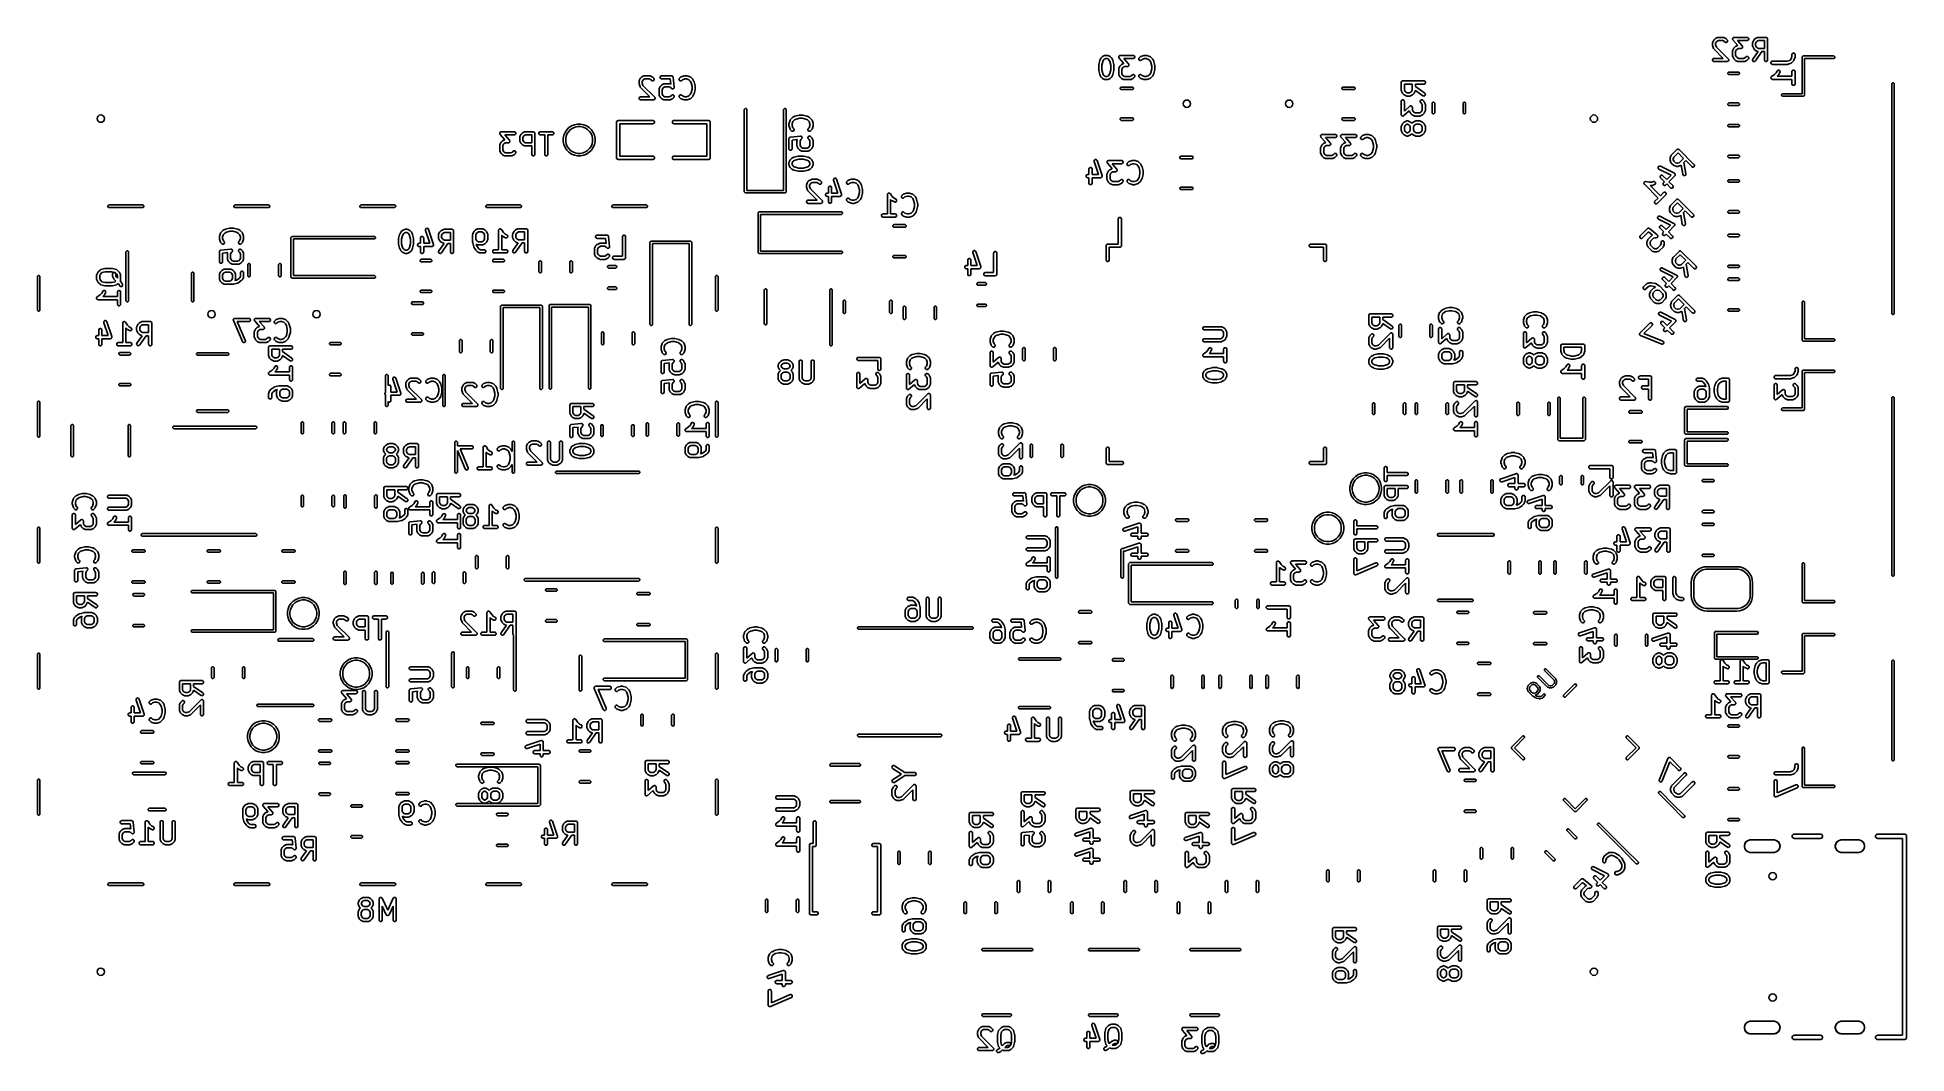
# Model space of a CAD drawing. Extents: x 3.97 to 7.47, y -4.85 to -2.95.
import ezdxf

# ---------------------------------------------------------------- set-up
doc = ezdxf.new("R2010")
doc.units = 0
doc.header["$MEASUREMENT"] = 0
doc.layers.add('BLACK', color=7, linetype='CONTINUOUS')

msp = doc.modelspace()

# ---------------------------------------------------------------- linework, layer by layer
at = {"layer": 'BLACK', "linetype": 'CONTINUOUS'}
for p, q in [((5.9673, -2.9811), (5.971, -2.9793)), ((5.971, -2.9793), (5.9716, -2.9791)), ((5.9716, -2.9791), (5.9717, -2.9791)), ((5.9717, -2.9791), (5.9718, -2.979)), ((5.9718, -2.979), (5.9724, -2.979)), ((5.9724, -2.979), (5.9761, -2.979)), ((5.9761, -2.979), (5.9767, -2.979)), ((5.9767, -2.979), (5.9768, -2.9791)), ((5.9768, -2.9791), (5.9769, -2.9791)), ((5.9769, -2.9791), (5.9774, -2.9793)), ((5.9774, -2.9793), (5.9812, -2.9811)), ((5.999, -2.9794), (5.9995, -2.9792)), ((5.9995, -2.9792), (5.9999, -2.979)), ((5.9999, -2.979), (6.0001, -2.979)), ((6.0001, -2.979), (6.0001, -2.979)), ((6.0001, -2.979), (6.0002, -2.979)), ((6.0002, -2.979), (6.0005, -2.979)), ((6.0005, -2.979), (6.0249, -2.979)), ((6.0249, -2.979), (6.0254, -2.979)), ((6.0254, -2.979), (6.0265, -2.9795)), ((6.0389, -2.981), (6.0445, -2.9791)), ((6.0445, -2.9791), (6.0448, -2.979)), ((6.0448, -2.979), (6.0449, -2.979)), ((6.0449, -2.979), (6.045, -2.979)), ((6.045, -2.979), (6.0451, -2.979)), ((6.0451, -2.979), (6.0452, -2.979)), ((6.0452, -2.979), (6.0455, -2.979)), ((6.0455, -2.979), (6.0492, -2.979)), ((6.0492, -2.979), (6.0495, -2.979)), ((6.0495, -2.979), (6.0496, -2.979)), ((6.0496, -2.979), (6.0497, -2.979)), ((6.0497, -2.979), (6.0498, -2.979)), ((6.0498, -2.979), (6.0499, -2.979)), ((6.0499, -2.979), (6.0502, -2.9791)), ((6.0502, -2.9791), (6.0558, -2.981)), ((7.111, -2.9556), (7.1111, -2.955)), ((7.111, -2.9593), (7.111, -2.9556)), ((7.1111, -2.9596), (7.111, -2.9593)), ((7.1111, -2.9548), (7.1114, -2.9542)), ((7.1111, -2.9549), (7.1111, -2.9548)), ((7.1111, -2.955), (7.1111, -2.9549)), ((7.1111, -2.9597), (7.1111, -2.9596)), ((7.1111, -2.9598), (7.1111, -2.9597)), ((7.1111, -2.9599), (7.1111, -2.9598)), ((7.1112, -2.9602), (7.1111, -2.9599)), ((7.1111, -2.9599), (7.1111, -2.9599)), ((7.1131, -2.9659), (7.1112, -2.9602)), ((7.1114, -2.9542), (7.1132, -2.9505)), ((7.1133, -2.9664), (7.1131, -2.9659)), ((7.1132, -2.9505), (7.1134, -2.9502)), ((7.1134, -2.9665), (7.1133, -2.9664)), ((7.1134, -2.9502), (7.1135, -2.9501)), ((7.1134, -2.9502), (7.1134, -2.9502)), ((7.1134, -2.9666), (7.1134, -2.9665)), ((7.1138, -2.967), (7.1134, -2.9666)), ((7.1135, -2.95), (7.1136, -2.9499)), ((7.1135, -2.9501), (7.1135, -2.95)), ((7.1136, -2.9499), (7.1138, -2.9497)), ((7.1138, -2.9497), (7.1157, -2.9478)), ((7.1312, -2.9845), (7.1138, -2.967)), ((7.1157, -2.9478), (7.1159, -2.9477)), ((7.1159, -2.9476), (7.116, -2.9475)), ((7.1159, -2.9477), (7.1159, -2.9476)), ((7.116, -2.9475), (7.1161, -2.9475)), ((7.1161, -2.9475), (7.1162, -2.9474)), ((7.1162, -2.9474), (7.1164, -2.9473)), ((7.1164, -2.9473), (7.1202, -2.9454)), ((7.1183, -2.9536), (7.1169, -2.9562)), ((7.1169, -2.9562), (7.1169, -2.9588)), ((7.1169, -2.9588), (7.1184, -2.9633)), ((7.1195, -2.9524), (7.1183, -2.9536)), ((7.1184, -2.9633), (7.1405, -2.9853)), ((7.1222, -2.951), (7.1195, -2.9524)), ((7.1202, -2.9454), (7.1207, -2.9452)), ((7.1207, -2.9452), (7.1208, -2.9452)), ((7.1208, -2.9452), (7.1209, -2.9452)), ((7.1209, -2.9452), (7.1215, -2.9451)), ((7.1215, -2.9451), (7.1309, -2.9451)), ((7.1302, -2.951), (7.1222, -2.951)), ((7.1329, -2.9524), (7.1302, -2.951)), ((7.1309, -2.9451), (7.1314, -2.9452)), ((7.1314, -2.9452), (7.1315, -2.9452)), ((7.1315, -2.9452), (7.1316, -2.9452)), ((7.1316, -2.9452), (7.1322, -2.9454)), ((7.1322, -2.9454), (7.1359, -2.9473)), ((7.1344, -2.9539), (7.1329, -2.9524)), ((7.1349, -2.9543), (7.1344, -2.9539)), ((7.1359, -2.9547), (7.1349, -2.9543)), ((7.1359, -2.9473), (7.1362, -2.9474)), ((7.1371, -2.9547), (7.1359, -2.9547)), ((7.1362, -2.9474), (7.1363, -2.9475)), ((7.1363, -2.9475), (7.1363, -2.9475)), ((7.1363, -2.9475), (7.1364, -2.9476)), ((7.1364, -2.9476), (7.1365, -2.9477)), ((7.1365, -2.9477), (7.1367, -2.9478)), ((7.1367, -2.9478), (7.1386, -2.9497)), ((7.1381, -2.9543), (7.1371, -2.9547)), ((7.1389, -2.9534), (7.1381, -2.9543)), ((7.1386, -2.9497), (7.1389, -2.9502)), ((7.1389, -2.9502), (7.1394, -2.9512)), ((7.1394, -2.9524), (7.1389, -2.9534)), ((7.1394, -2.9512), (7.1394, -2.9524)), ((7.1485, -2.9706), (7.1486, -2.97)), ((7.1485, -2.9799), (7.1485, -2.9706)), ((7.1486, -2.9473), (7.1489, -2.9469)), ((7.1486, -2.9474), (7.1486, -2.9473)), ((7.1486, -2.9475), (7.1486, -2.9474)), ((7.1486, -2.948), (7.1486, -2.9475)), ((7.1486, -2.9484), (7.1486, -2.948)), ((7.1486, -2.9485), (7.1486, -2.9484)), ((7.1486, -2.9486), (7.1486, -2.9485)), ((7.1488, -2.9491), (7.1486, -2.9486)), ((7.1486, -2.9698), (7.1488, -2.9692)), ((7.1486, -2.9699), (7.1486, -2.9698)), ((7.1486, -2.97), (7.1486, -2.9699)), ((7.1489, -2.9495), (7.1488, -2.9491)), ((7.1488, -2.9692), (7.1507, -2.9655)), ((7.1489, -2.9469), (7.149, -2.9464)), ((7.149, -2.9496), (7.1489, -2.9495)), ((7.149, -2.9464), (7.1491, -2.9463)), ((7.149, -2.9497), (7.149, -2.9496)), ((7.1491, -2.9497), (7.149, -2.9497)), ((7.1491, -2.9463), (7.1495, -2.9459)), ((7.1491, -2.9463), (7.1491, -2.9463)), ((7.1493, -2.95), (7.1491, -2.9497)), ((7.1582, -2.9602), (7.1493, -2.95)), ((7.1495, -2.9459), (7.1498, -2.9456)), ((7.1498, -2.9456), (7.1499, -2.9456)), ((7.1499, -2.9456), (7.15, -2.9455)), ((7.15, -2.9455), (7.1505, -2.9453)), ((7.1505, -2.9453), (7.1509, -2.9452)), ((7.1507, -2.9655), (7.1509, -2.9652)), ((7.1509, -2.9452), (7.1511, -2.9451)), ((7.1509, -2.9652), (7.151, -2.9651)), ((7.1509, -2.9652), (7.1509, -2.9652)), ((7.151, -2.965), (7.1511, -2.9649)), ((7.151, -2.9651), (7.151, -2.965)), ((7.1511, -2.9451), (7.1511, -2.9451)), ((7.1511, -2.9451), (7.1512, -2.9451)), ((7.1511, -2.9649), (7.1513, -2.9647)), ((7.1512, -2.9451), (7.1515, -2.9451)), ((7.1513, -2.9647), (7.1532, -2.9628)), ((7.1515, -2.9451), (7.1759, -2.9451)), ((7.1532, -2.9628), (7.1534, -2.9627)), ((7.1534, -2.9626), (7.1535, -2.9625)), ((7.1534, -2.9627), (7.1534, -2.9626)), ((7.1535, -2.9625), (7.1536, -2.9625)), ((7.1536, -2.9625), (7.1537, -2.9624)), ((7.1537, -2.9624), (7.1539, -2.9623)), ((7.1539, -2.9623), (7.1577, -2.9604)), ((7.1558, -2.9685), (7.1544, -2.9712)), ((7.1544, -2.9712), (7.1544, -2.9792)), ((7.1544, -2.9792), (7.1558, -2.9819)), ((7.157, -2.9674), (7.1558, -2.9685)), ((7.1597, -2.966), (7.157, -2.9674)), ((7.1577, -2.9604), (7.1582, -2.9602)), ((7.1759, -2.951), (7.158, -2.951)), ((7.158, -2.951), (7.1668, -2.9611)), ((7.1646, -2.966), (7.1597, -2.966)), ((7.1649, -2.966), (7.1646, -2.966)), ((7.165, -2.966), (7.1649, -2.966)), ((7.1652, -2.9659), (7.165, -2.966)), ((7.165, -2.966), (7.165, -2.966)), ((7.1656, -2.9658), (7.1652, -2.9659)), ((7.1661, -2.9656), (7.1656, -2.9658)), ((7.1662, -2.9655), (7.1661, -2.9656)), ((7.1663, -2.9655), (7.1662, -2.9655)), ((7.1666, -2.9652), (7.1663, -2.9655)), ((7.167, -2.9649), (7.1666, -2.9652)), ((7.1668, -2.9611), (7.167, -2.9614)), ((7.167, -2.9614), (7.1671, -2.9614)), ((7.1671, -2.9647), (7.167, -2.9648)), ((7.167, -2.9648), (7.167, -2.9649)), ((7.1671, -2.9614), (7.1671, -2.9615)), ((7.1671, -2.9615), (7.1672, -2.9616)), ((7.1673, -2.9642), (7.1671, -2.9647)), ((7.1672, -2.9616), (7.1673, -2.962)), ((7.1673, -2.962), (7.1675, -2.9625)), ((7.1675, -2.9638), (7.1673, -2.9642)), ((7.1675, -2.9625), (7.1675, -2.9626)), ((7.1675, -2.9626), (7.1675, -2.9627)), ((7.1675, -2.9627), (7.1675, -2.9631)), ((7.1675, -2.9631), (7.1675, -2.9636)), ((7.1675, -2.9636), (7.1675, -2.9637)), ((7.1675, -2.9637), (7.1675, -2.9638)), ((7.1759, -2.9451), (7.1764, -2.9452)), ((7.1764, -2.9509), (7.1759, -2.951)), ((7.1764, -2.9452), (7.1775, -2.9456)), ((7.1775, -2.9505), (7.1764, -2.9509)), ((7.1775, -2.9456), (7.1783, -2.9464)), ((7.1783, -2.9497), (7.1775, -2.9505)), ((7.1783, -2.9464), (7.1788, -2.9475)), ((7.1788, -2.9486), (7.1783, -2.9497)), ((7.1788, -2.9475), (7.1788, -2.9486)), ((7.186, -2.9556), (7.1861, -2.955)), ((7.186, -2.9612), (7.186, -2.9556)), ((7.1861, -2.9618), (7.186, -2.9612)), ((7.1861, -2.9548), (7.1863, -2.9542)), ((7.1861, -2.9549), (7.1861, -2.9548)), ((7.1861, -2.955), (7.1861, -2.9549)), ((7.1861, -2.9619), (7.1861, -2.9618)), ((7.1861, -2.962), (7.1861, -2.9619)), ((7.1863, -2.9625), (7.1861, -2.962)), ((7.1863, -2.9542), (7.1882, -2.9505)), ((7.1882, -2.9662), (7.1863, -2.9625)), ((7.1866, -2.9857), (7.1964, -2.9716)), ((7.1882, -2.9505), (7.1884, -2.9502)), ((7.1884, -2.9665), (7.1882, -2.9662)), ((7.1884, -2.9502), (7.1885, -2.9501)), ((7.1884, -2.9502), (7.1884, -2.9502)), ((7.1884, -2.9666), (7.1884, -2.9665)), ((7.1885, -2.9666), (7.1884, -2.9666)), ((7.1885, -2.95), (7.1886, -2.9499)), ((7.1885, -2.9501), (7.1885, -2.95)), ((7.1885, -2.9667), (7.1885, -2.9666)), ((7.1886, -2.9668), (7.1885, -2.9667)), ((7.1886, -2.9499), (7.1888, -2.9497)), ((7.1888, -2.967), (7.1886, -2.9668)), ((7.1888, -2.9497), (7.1906, -2.9478)), ((7.1906, -2.9689), (7.1888, -2.967)), ((7.1906, -2.9478), (7.1909, -2.9477)), ((7.1909, -2.9691), (7.1906, -2.9689)), ((7.1909, -2.9476), (7.191, -2.9475)), ((7.1909, -2.9477), (7.1909, -2.9476)), ((7.191, -2.9692), (7.1909, -2.9691)), ((7.1909, -2.9691), (7.1909, -2.9691)), ((7.191, -2.9475), (7.1911, -2.9475)), ((7.1911, -2.9693), (7.191, -2.9692)), ((7.1911, -2.9475), (7.1912, -2.9474)), ((7.1912, -2.9693), (7.1911, -2.9693)), ((7.1912, -2.9474), (7.1914, -2.9473)), ((7.1914, -2.9694), (7.1912, -2.9693)), ((7.1914, -2.9473), (7.1952, -2.9454)), ((7.1952, -2.9713), (7.1914, -2.9694)), ((7.2036, -2.9716), (7.1914, -2.9891)), ((7.1933, -2.9536), (7.1919, -2.9562)), ((7.1919, -2.9562), (7.1919, -2.9605)), ((7.1919, -2.9605), (7.1933, -2.9632)), ((7.1945, -2.9524), (7.1933, -2.9536)), ((7.1933, -2.9632), (7.1945, -2.9644)), ((7.1972, -2.951), (7.1945, -2.9524)), ((7.1945, -2.9644), (7.1972, -2.9657)), ((7.1952, -2.9454), (7.1957, -2.9452)), ((7.1957, -2.9715), (7.1952, -2.9713)), ((7.1957, -2.9452), (7.1958, -2.9452)), ((7.1958, -2.9715), (7.1957, -2.9715)), ((7.1958, -2.9452), (7.1959, -2.9452)), ((7.1959, -2.9716), (7.1958, -2.9715)), ((7.1959, -2.9452), (7.1965, -2.9451)), ((7.1964, -2.9716), (7.1959, -2.9716)), ((7.1965, -2.9451), (7.2115, -2.9451)), ((7.2085, -2.951), (7.1972, -2.951)), ((7.1972, -2.9657), (7.2085, -2.9657)), ((7.2085, -2.9716), (7.2036, -2.9716)), ((7.2085, -2.9657), (7.2085, -2.951)), ((7.2085, -2.9874), (7.2085, -2.9716)), ((7.2115, -2.9451), (7.2121, -2.9452)), ((7.2121, -2.9452), (7.2131, -2.9456)), ((7.2131, -2.9456), (7.2139, -2.9464)), ((7.2139, -2.9464), (7.2144, -2.9475)), ((7.2144, -2.9475), (7.2144, -2.9481)), ((7.2144, -2.9481), (7.2144, -2.9874)), ((7.2599, -2.9777), (7.26, -2.9772)), ((7.2599, -2.981), (7.2599, -2.9777)), ((7.26, -2.9772), (7.2604, -2.9761)), ((7.2604, -2.9761), (7.2612, -2.9753)), ((7.2612, -2.9753), (7.2623, -2.9748)), ((7.2623, -2.9748), (7.2635, -2.9748)), ((7.2635, -2.9748), (7.2645, -2.9753)), ((7.2645, -2.9753), (7.2653, -2.9761)), ((7.2653, -2.9761), (7.2658, -2.9772)), ((7.2658, -2.9772), (7.2658, -2.9777)), ((7.2658, -2.9777), (7.2658, -2.9815)), ((5.96, -2.9968), (5.9601, -2.9966)), ((5.96, -2.9969), (5.9601, -2.9968)), ((5.9601, -2.9968), (5.96, -2.9968)), ((5.96, -3.0063), (5.96, -2.9969)), ((5.9601, -3.0064), (5.96, -3.0063)), ((5.9601, -3.0066), (5.96, -3.0064)), ((5.96, -3.0064), (5.9601, -3.0064)), ((5.9601, -2.9962), (5.962, -2.9887)), ((5.9601, -2.9963), (5.9601, -2.9962)), ((5.9601, -2.9966), (5.9601, -2.9963)), ((5.9601, -2.9963), (5.9601, -2.9963)), ((5.9601, -3.0069), (5.9601, -3.0066)), ((5.9601, -3.007), (5.9601, -3.0069)), ((5.9601, -3.0069), (5.9601, -3.0069)), ((5.962, -3.0145), (5.9601, -3.007)), ((5.962, -2.9886), (5.9621, -2.9884)), ((5.962, -2.9887), (5.962, -2.9886)), ((5.962, -2.9887), (5.962, -2.9887)), ((5.9621, -2.9884), (5.9622, -2.9881)), ((5.9622, -2.9881), (5.9641, -2.9843)), ((5.9622, -2.9881), (5.9622, -2.9881)), ((5.9622, -2.9881), (5.9622, -2.9881)), ((5.9641, -2.9843), (5.9643, -2.9841)), ((5.9643, -2.984), (5.9644, -2.9839)), ((5.9643, -2.9841), (5.9643, -2.984)), ((5.9644, -2.9839), (5.9645, -2.9838)), ((5.9644, -2.9839), (5.9644, -2.9839)), ((5.9645, -2.9838), (5.9647, -2.9836)), ((5.9647, -2.9836), (5.9665, -2.9817)), ((5.9677, -2.9904), (5.9659, -2.9973)), ((5.9659, -2.9973), (5.9659, -3.0059)), ((5.9659, -3.0059), (5.9677, -3.0128)), ((5.9665, -2.9817), (5.9668, -2.9815)), ((5.9668, -2.9815), (5.9669, -2.9814)), ((5.9668, -2.9815), (5.9668, -2.9815)), ((5.9669, -2.9814), (5.967, -2.9813)), ((5.967, -2.9813), (5.9673, -2.9811)), ((5.967, -2.9813), (5.967, -2.9813)), ((5.9692, -2.9874), (5.9677, -2.9904)), ((5.9677, -3.0128), (5.9692, -3.0158)), ((5.9704, -2.9862), (5.9692, -2.9874)), ((5.9731, -2.9849), (5.9704, -2.9862)), ((5.9754, -2.9849), (5.9731, -2.9849)), ((5.9781, -2.9862), (5.9754, -2.9849)), ((5.9793, -2.9874), (5.9781, -2.9862)), ((5.9808, -2.9904), (5.9793, -2.9874)), ((5.9793, -3.0158), (5.9808, -3.0128)), ((5.9825, -2.9973), (5.9808, -2.9904)), ((5.9808, -3.0128), (5.9825, -3.0059)), ((5.9812, -2.9811), (5.9814, -2.9813)), ((5.9814, -2.9813), (5.9815, -2.9813)), ((5.9815, -2.9813), (5.9816, -2.9814)), ((5.9816, -2.9814), (5.9817, -2.9815)), ((5.9817, -2.9815), (5.9817, -2.9815)), ((5.9817, -2.9815), (5.982, -2.9817)), ((5.982, -2.9817), (5.9838, -2.9836)), ((5.9825, -3.0059), (5.9825, -2.9973)), ((5.9838, -2.9836), (5.984, -2.9838)), ((5.984, -2.9838), (5.9841, -2.9839)), ((5.9841, -2.9839), (5.9841, -2.9839)), ((5.9841, -2.9839), (5.9842, -2.984)), ((5.9842, -2.984), (5.9842, -2.9841)), ((5.9842, -2.9841), (5.9844, -2.9843)), ((5.9844, -2.9843), (5.9863, -2.9881)), ((5.9863, -2.9881), (5.9863, -2.9881)), ((5.9863, -2.9881), (5.9863, -2.9881)), ((5.9863, -2.9881), (5.9864, -2.9884)), ((5.9864, -2.9884), (5.9865, -2.9886)), ((5.9865, -2.9886), (5.9865, -2.9887)), ((5.9865, -2.9887), (5.9865, -2.9887)), ((5.9865, -2.9887), (5.9884, -2.9962)), ((5.9884, -3.007), (5.9865, -3.0145)), ((5.9884, -2.9962), (5.9884, -2.9963)), ((5.9884, -2.9963), (5.9884, -2.9963)), ((5.9884, -2.9963), (5.9884, -2.9966)), ((5.9884, -2.9966), (5.9884, -2.9968)), ((5.9884, -2.9968), (5.9884, -2.9968)), ((5.9884, -2.9968), (5.9884, -2.9969)), ((5.9884, -2.9969), (5.9884, -3.0063)), ((5.9884, -3.0063), (5.9884, -3.0064)), ((5.9884, -3.0064), (5.9884, -3.0064)), ((5.9884, -3.0064), (5.9884, -3.0066)), ((5.9884, -3.0066), (5.9884, -3.0069)), ((5.9884, -3.0069), (5.9884, -3.0069)), ((5.9884, -3.0069), (5.9884, -3.007)), ((5.9975, -3.0044), (5.9976, -3.0038)), ((5.9975, -3.0138), (5.9975, -3.0044)), ((5.9976, -3.0144), (5.9975, -3.0138)), ((5.9976, -2.9811), (5.9979, -2.9807)), ((5.9976, -2.9812), (5.9976, -2.9811)), ((5.9976, -2.9813), (5.9976, -2.9812)), ((5.9976, -2.9818), (5.9976, -2.9813)), ((5.9976, -2.9823), (5.9976, -2.9818)), ((5.9976, -2.9824), (5.9976, -2.9823)), ((5.9976, -2.9825), (5.9976, -2.9824)), ((5.9978, -2.9829), (5.9976, -2.9825)), ((5.9976, -3.0036), (5.9978, -3.0031)), ((5.9976, -3.0037), (5.9976, -3.0036)), ((5.9976, -3.0038), (5.9976, -3.0037)), ((5.9976, -3.0145), (5.9976, -3.0144)), ((5.9979, -2.9834), (5.9978, -2.9829)), ((5.9978, -3.0031), (5.9997, -2.9993)), ((5.9979, -2.9807), (5.998, -2.9803)), ((5.998, -2.9835), (5.9979, -2.9834)), ((5.998, -2.9803), (5.9981, -2.9802)), ((5.998, -2.9836), (5.998, -2.9835)), ((5.9981, -2.9836), (5.998, -2.9836)), ((5.9981, -2.9801), (5.9985, -2.9798)), ((5.9981, -2.9802), (5.9981, -2.9801)), ((5.9983, -2.9839), (5.9981, -2.9836)), ((6.0072, -2.9941), (5.9983, -2.9839)), ((5.9985, -2.9798), (5.9988, -2.9795)), ((5.9988, -2.9795), (5.9989, -2.9794)), ((5.9989, -2.9794), (5.999, -2.9794)), ((5.9997, -2.9993), (5.9999, -2.9991)), ((5.9999, -2.999), (6, -2.9989)), ((5.9999, -2.9991), (5.9999, -2.999)), ((6, -2.9989), (6, -2.9988)), ((6, -2.9988), (6.0001, -2.9988)), ((6.0001, -2.9988), (6.0003, -2.9986)), ((6.0003, -2.9986), (6.0022, -2.9967)), ((6.0022, -2.9967), (6.0024, -2.9965)), ((6.0024, -2.9965), (6.0025, -2.9964)), ((6.0024, -2.9965), (6.0024, -2.9965)), ((6.0025, -2.9964), (6.0026, -2.9963)), ((6.0026, -2.9963), (6.0027, -2.9963)), ((6.0027, -2.9963), (6.0029, -2.9961)), ((6.0029, -2.9961), (6.0067, -2.9943)), ((6.0048, -3.0024), (6.0034, -3.0051)), ((6.0034, -3.0051), (6.0034, -3.0131)), ((6.0034, -3.0131), (6.0048, -3.0158)), ((6.006, -3.0012), (6.0048, -3.0024)), ((6.0087, -2.9999), (6.006, -3.0012)), ((6.0067, -2.9943), (6.0072, -2.9941)), ((6.0249, -2.9849), (6.007, -2.9849)), ((6.007, -2.9849), (6.0158, -2.995)), ((6.0136, -2.9999), (6.0087, -2.9999)), ((6.0139, -2.9998), (6.0136, -2.9999)), ((6.014, -2.9998), (6.0139, -2.9998)), ((6.0142, -2.9998), (6.014, -2.9998)), ((6.014, -2.9998), (6.014, -2.9998)), ((6.0146, -2.9996), (6.0142, -2.9998)), ((6.0151, -2.9995), (6.0146, -2.9996)), ((6.0152, -2.9994), (6.0151, -2.9995)), ((6.0153, -2.9994), (6.0152, -2.9994)), ((6.0156, -2.999), (6.0153, -2.9994)), ((6.016, -2.9987), (6.0156, -2.999)), ((6.0158, -2.995), (6.016, -2.9952)), ((6.016, -2.9952), (6.0161, -2.9953)), ((6.0161, -2.9985), (6.016, -2.9986)), ((6.016, -2.9986), (6.016, -2.9987)), ((6.0161, -2.9953), (6.0161, -2.9953)), ((6.0161, -2.9953), (6.0162, -2.9954)), ((6.0163, -2.9981), (6.0161, -2.9985)), ((6.0162, -2.9954), (6.0163, -2.9959)), ((6.0163, -2.9959), (6.0165, -2.9963)), ((6.0165, -2.9977), (6.0163, -2.9981)), ((6.0165, -2.9963), (6.0165, -2.9964)), ((6.0165, -2.9964), (6.0165, -2.9965)), ((6.0165, -2.9965), (6.0165, -2.997)), ((6.0165, -2.997), (6.0165, -2.9975)), ((6.0165, -2.9975), (6.0165, -2.9976)), ((6.0165, -2.9976), (6.0165, -2.9977)), ((6.0254, -2.9848), (6.0249, -2.9849)), ((6.0265, -2.9844), (6.0254, -2.9848)), ((6.0265, -2.9795), (6.0273, -2.9803)), ((6.0273, -2.9836), (6.0265, -2.9844)), ((6.0273, -2.9803), (6.0278, -2.9813)), ((6.0278, -2.9825), (6.0273, -2.9836)), ((6.0278, -2.9813), (6.0278, -2.9825)), ((6.0351, -2.9851), (6.0355, -2.984)), ((6.0351, -2.9862), (6.0351, -2.9851)), ((6.0355, -2.9873), (6.0351, -2.9862)), ((6.0355, -2.984), (6.0359, -2.9836)), ((6.0363, -2.9881), (6.0355, -2.9873)), ((6.0359, -2.9836), (6.0378, -2.9817)), ((6.0374, -2.9886), (6.0363, -2.9881)), ((6.0386, -2.9886), (6.0374, -2.9886)), ((6.0378, -2.9817), (6.0382, -2.9813)), ((6.0382, -2.9813), (6.0383, -2.9813)), ((6.0383, -2.9813), (6.0384, -2.9812)), ((6.0384, -2.9812), (6.0389, -2.981)), ((6.0396, -2.9881), (6.0386, -2.9886)), ((6.0401, -2.9877), (6.0396, -2.9881)), ((6.0415, -2.9864), (6.0401, -2.9877)), ((6.046, -2.9849), (6.0415, -2.9864)), ((6.0488, -2.9849), (6.046, -2.9849)), ((6.0533, -2.9864), (6.0488, -2.9849)), ((6.0562, -2.9893), (6.0533, -2.9864)), ((6.0533, -3.0168), (6.0562, -3.0139)), ((6.0558, -2.981), (6.0563, -2.9812)), ((6.0577, -2.9923), (6.0562, -2.9893)), ((6.0562, -3.0139), (6.0577, -3.0109)), ((6.0563, -2.9812), (6.0564, -2.9813)), ((6.0564, -2.9813), (6.0565, -2.9813)), ((6.0565, -2.9813), (6.0569, -2.9817)), ((6.0569, -2.9817), (6.0607, -2.9854)), ((6.0594, -2.9991), (6.0577, -2.9923)), ((6.0577, -3.0109), (6.0594, -3.004)), ((6.0594, -3.004), (6.0594, -2.9991)), ((6.0607, -2.9854), (6.0609, -2.9857)), ((6.0609, -2.9857), (6.0609, -2.9857)), ((6.0609, -2.9857), (6.061, -2.9858)), ((6.061, -2.9858), (6.0611, -2.9859)), ((6.0611, -2.9859), (6.0611, -2.986)), ((6.0611, -2.986), (6.0612, -2.9862)), ((6.0612, -2.9862), (6.0631, -2.99)), ((6.0631, -3.0132), (6.0612, -3.017)), ((6.0631, -2.99), (6.0631, -2.99)), ((6.0631, -2.99), (6.0632, -2.99)), ((6.0632, -3.0132), (6.0631, -3.0132)), ((6.0631, -3.0132), (6.0631, -3.0132)), ((6.0632, -2.99), (6.0632, -2.9903)), ((6.0632, -2.9903), (6.0633, -2.9905)), ((6.0633, -3.0127), (6.0632, -3.0129)), ((6.0632, -3.0129), (6.0632, -3.0132)), ((6.0633, -2.9905), (6.0633, -2.9905)), ((6.0633, -2.9905), (6.0633, -2.9906)), ((6.0633, -2.9906), (6.0652, -2.9981)), ((6.0652, -3.0051), (6.0633, -3.0126)), ((6.0633, -3.0126), (6.0633, -3.0127)), ((6.0633, -3.0127), (6.0633, -3.0127)), ((6.0652, -2.9981), (6.0652, -2.9982)), ((6.0652, -2.9982), (6.0653, -2.9982)), ((6.0653, -3.005), (6.0652, -3.005)), ((6.0652, -3.005), (6.0652, -3.0051)), ((6.0653, -2.9982), (6.0653, -2.9984)), ((6.0653, -2.9984), (6.0653, -2.9986)), ((6.0653, -2.9986), (6.0653, -2.9987)), ((6.0653, -2.9987), (6.0653, -2.9988)), ((6.0653, -2.9988), (6.0653, -3.0044)), ((6.0653, -3.0044), (6.0653, -3.0045)), ((6.0653, -3.0045), (6.0653, -3.0046)), ((6.0653, -3.0046), (6.0653, -3.0048)), ((6.0653, -3.0048), (6.0653, -3.005)), ((7.1111, -2.9868), (7.1115, -2.9858)), ((7.1111, -2.988), (7.1111, -2.9868)), ((7.1115, -2.9891), (7.1111, -2.988)), ((7.1115, -2.9858), (7.1124, -2.985)), ((7.1124, -2.9899), (7.1115, -2.9891)), ((7.1124, -2.985), (7.1134, -2.9845)), ((7.1134, -2.9903), (7.1124, -2.9899)), ((7.1134, -2.9845), (7.114, -2.9845)), ((7.114, -2.9904), (7.1134, -2.9903)), ((7.114, -2.9845), (7.1312, -2.9845)), ((7.1384, -2.9904), (7.114, -2.9904)), ((7.1389, -2.9903), (7.1384, -2.9904)), ((7.1394, -2.9901), (7.1389, -2.9903)), ((7.14, -2.9899), (7.1394, -2.9901)), ((7.1396, -3.0117), (7.1408, -3.0104)), ((7.1396, -3.0135), (7.1396, -3.0117)), ((7.1408, -3.0148), (7.1396, -3.0135)), ((7.1408, -2.9891), (7.14, -2.9899)), ((7.1405, -2.9853), (7.1408, -2.9858)), ((7.1408, -2.9858), (7.1413, -2.9868)), ((7.1413, -2.988), (7.1408, -2.9891)), ((7.1408, -3.0104), (7.1417, -3.0102)), ((7.1413, -2.9868), (7.1413, -2.988)), ((7.1417, -3.0102), (7.1596, -3.0102)), ((7.1486, -2.9805), (7.1485, -2.9799)), ((7.1486, -2.9806), (7.1486, -2.9805)), ((7.1486, -2.9807), (7.1486, -2.9806)), ((7.1488, -2.9812), (7.1486, -2.9807)), ((7.1507, -2.985), (7.1488, -2.9812)), ((7.1509, -2.9852), (7.1507, -2.985)), ((7.1509, -2.9853), (7.1509, -2.9852)), ((7.151, -2.9854), (7.1509, -2.9853)), ((7.151, -2.9855), (7.151, -2.9854)), ((7.1511, -2.9855), (7.151, -2.9855)), ((7.1513, -2.9858), (7.1511, -2.9855)), ((7.1532, -2.9876), (7.1513, -2.9858)), ((7.1534, -2.9878), (7.1532, -2.9876)), ((7.1534, -2.9879), (7.1534, -2.9878)), ((7.1535, -2.9879), (7.1534, -2.9879)), ((7.1536, -2.988), (7.1535, -2.9879)), ((7.1537, -2.988), (7.1536, -2.988)), ((7.1539, -2.9882), (7.1537, -2.988)), ((7.1577, -2.9901), (7.1539, -2.9882)), ((7.1558, -2.9819), (7.157, -2.9831)), ((7.157, -2.9831), (7.1597, -2.9845)), ((7.1582, -2.9903), (7.1577, -2.9901)), ((7.1583, -2.9903), (7.1582, -2.9903)), ((7.1584, -2.9903), (7.1583, -2.9903)), ((7.159, -2.9904), (7.1584, -2.9903)), ((7.1702, -2.9904), (7.159, -2.9904)), ((7.1596, -3.0102), (7.1605, -3.0104)), ((7.1597, -2.9845), (7.1695, -2.9845)), ((7.1605, -3.0104), (7.1618, -3.0117)), ((7.1618, -3.0135), (7.1605, -3.0148)), ((7.1618, -3.0117), (7.1618, -3.0135)), ((7.1695, -2.9845), (7.1722, -2.9831)), ((7.1708, -2.9903), (7.1702, -2.9904)), ((7.1709, -2.9903), (7.1708, -2.9903)), ((7.171, -2.9903), (7.1709, -2.9903)), ((7.1716, -2.9901), (7.171, -2.9903)), ((7.1753, -2.9882), (7.1716, -2.9901)), ((7.1722, -2.9831), (7.1738, -2.9816)), ((7.1738, -2.9816), (7.1742, -2.9812)), ((7.1742, -2.9812), (7.1753, -2.9808)), ((7.1753, -2.9808), (7.1764, -2.9808)), ((7.1756, -2.988), (7.1753, -2.9882)), ((7.1757, -2.9879), (7.1756, -2.988)), ((7.1756, -2.988), (7.1756, -2.988)), ((7.1758, -2.9879), (7.1757, -2.9879)), ((7.1761, -2.9876), (7.1758, -2.9878)), ((7.1758, -2.9878), (7.1758, -2.9879)), ((7.1779, -2.9858), (7.1761, -2.9876)), ((7.1764, -2.9808), (7.1775, -2.9812)), ((7.1775, -2.9812), (7.1783, -2.982)), ((7.1783, -2.9853), (7.1779, -2.9858)), ((7.1783, -2.982), (7.1788, -2.9831)), ((7.1788, -2.9842), (7.1783, -2.9853)), ((7.1788, -2.9831), (7.1788, -2.9842)), ((7.186, -2.9874), (7.1863, -2.9862)), ((7.1862, -2.9885), (7.186, -2.9874)), ((7.1869, -2.9895), (7.1862, -2.9885)), ((7.1863, -2.9862), (7.1866, -2.9857)), ((7.1878, -2.9901), (7.1869, -2.9895)), ((7.1889, -2.9904), (7.1878, -2.9901)), ((7.1901, -2.9902), (7.1889, -2.9904)), ((7.191, -2.9896), (7.1901, -2.9902)), ((7.1914, -2.9891), (7.191, -2.9896)), ((7.2086, -2.988), (7.2085, -2.9874)), ((7.209, -2.9891), (7.2086, -2.988)), ((7.2098, -2.9899), (7.209, -2.9891)), ((7.2109, -2.9903), (7.2098, -2.9899)), ((7.2121, -2.9903), (7.2109, -2.9903)), ((7.2131, -2.9899), (7.2121, -2.9903)), ((7.2139, -2.9891), (7.2131, -2.9899)), ((7.2144, -2.988), (7.2139, -2.9891)), ((7.2144, -2.9874), (7.2144, -2.988)), ((7.2206, -2.9922), (7.2211, -2.9911)), ((7.2206, -2.9933), (7.2206, -2.9922)), ((7.2211, -2.9944), (7.2206, -2.9933)), ((7.2211, -2.9911), (7.2219, -2.9903)), ((7.2219, -2.9952), (7.2211, -2.9944)), ((7.2219, -2.9903), (7.2229, -2.9898)), ((7.2229, -2.9956), (7.2219, -2.9952)), ((7.2229, -2.9898), (7.2235, -2.9898)), ((7.2235, -2.9957), (7.2229, -2.9956)), ((7.2235, -2.9898), (7.2512, -2.9898)), ((7.2516, -2.9957), (7.2235, -2.9957)), ((7.2273, -3.0148), (7.2305, -3.0116)), ((7.2305, -3.0116), (7.2321, -3.0083)), ((7.2321, -3.0083), (7.2324, -3.0078)), ((7.2324, -3.0078), (7.2333, -3.007)), ((7.2333, -3.007), (7.2344, -3.0067)), ((7.2344, -3.0067), (7.2355, -3.0068)), ((7.2355, -3.0068), (7.2366, -3.0073)), ((7.2374, -3.0109), (7.2355, -3.0147)), ((7.2366, -3.0073), (7.2373, -3.0082)), ((7.2373, -3.0082), (7.2377, -3.0092)), ((7.2376, -3.0104), (7.2374, -3.0109)), ((7.2377, -3.0092), (7.2376, -3.0104)), ((7.2512, -2.9898), (7.2557, -2.9883)), ((7.2519, -2.9957), (7.2516, -2.9957)), ((7.252, -2.9957), (7.2519, -2.9957)), ((7.2521, -2.9956), (7.252, -2.9957)), ((7.2522, -2.9956), (7.2521, -2.9956)), ((7.2523, -2.9956), (7.2522, -2.9956)), ((7.2526, -2.9955), (7.2523, -2.9956)), ((7.2582, -2.9937), (7.2526, -2.9955)), ((7.2557, -2.9883), (7.2584, -2.9855)), ((7.2587, -2.9934), (7.2582, -2.9937)), ((7.2584, -2.9855), (7.2599, -2.981)), ((7.2588, -2.9934), (7.2587, -2.9934)), ((7.2589, -2.9933), (7.2588, -2.9934)), ((7.2593, -2.993), (7.2589, -2.9933)), ((7.2631, -2.9892), (7.2593, -2.993)), ((7.2599, -3.0096), (7.26, -3.009)), ((7.2599, -3.0179), (7.2599, -3.0096)), ((7.26, -3.009), (7.2604, -3.008)), ((7.2604, -3.008), (7.2612, -3.0072)), ((7.2612, -3.0072), (7.2623, -3.0067)), ((7.2623, -3.0067), (7.2635, -3.0067)), ((7.2635, -2.9888), (7.2631, -2.9892)), ((7.2636, -2.9886), (7.2635, -2.9887)), ((7.2635, -2.9887), (7.2635, -2.9888)), ((7.2635, -3.0067), (7.2645, -3.0072)), ((7.2638, -2.988), (7.2636, -2.9886)), ((7.2657, -2.9824), (7.2638, -2.988)), ((7.2645, -3.0072), (7.2653, -3.008)), ((7.2653, -3.008), (7.2658, -3.009)), ((7.2658, -2.9821), (7.2657, -2.9821)), ((7.2657, -2.9821), (7.2657, -2.9824)), ((7.2658, -2.9815), (7.2658, -2.9818)), ((7.2658, -2.9818), (7.2658, -2.9819)), ((7.2658, -2.9819), (7.2658, -2.982)), ((7.2658, -2.982), (7.2658, -2.9821)), ((7.2658, -3.009), (7.2658, -3.0096)), ((7.2658, -3.0096), (7.2658, -3.0321)), ((7.279, -2.9824), (7.2792, -2.9815)), ((7.279, -3.0509), (7.279, -2.9824)), ((7.2792, -2.9815), (7.2804, -2.9802)), ((7.2804, -2.9802), (7.2814, -2.98)), ((7.2814, -2.98), (7.3384, -2.98)), ((7.3384, -2.9847), (7.2837, -2.9847)), ((7.2837, -2.9847), (7.2837, -3.0532)), ((7.3384, -2.98), (7.3393, -2.9802)), ((7.3393, -2.9845), (7.3384, -2.9847)), ((7.3393, -2.9802), (7.3406, -2.9815)), ((7.3406, -2.9833), (7.3393, -2.9845)), ((7.3406, -2.9815), (7.3406, -2.9833)), ((5.098, -3.0276), (5.0981, -3.027)), ((5.098, -3.0313), (5.098, -3.0276)), ((5.0981, -3.0316), (5.098, -3.0313)), ((5.0981, -3.0268), (5.0984, -3.0262)), ((5.0981, -3.0269), (5.0981, -3.0268)), ((5.0981, -3.027), (5.0981, -3.0269)), ((5.0981, -3.0317), (5.0981, -3.0316)), ((5.0981, -3.0318), (5.0981, -3.0317)), ((5.0981, -3.0319), (5.0981, -3.0318)), ((5.0982, -3.0322), (5.0981, -3.0319)), ((5.0981, -3.0319), (5.0981, -3.0319)), ((5.1001, -3.0379), (5.0982, -3.0322)), ((5.0984, -3.0262), (5.1002, -3.0225)), ((5.1003, -3.0384), (5.1001, -3.0379)), ((5.1002, -3.0225), (5.1004, -3.0222)), ((5.1004, -3.0385), (5.1003, -3.0384)), ((5.1004, -3.0222), (5.1005, -3.0221)), ((5.1004, -3.0222), (5.1004, -3.0222)), ((5.1004, -3.0386), (5.1004, -3.0385)), ((5.1008, -3.039), (5.1004, -3.0386)), ((5.1005, -3.022), (5.1006, -3.0219)), ((5.1005, -3.0221), (5.1005, -3.022)), ((5.1006, -3.0219), (5.1008, -3.0217)), ((5.1008, -3.0217), (5.1027, -3.0198)), ((5.1182, -3.0565), (5.1008, -3.039)), ((5.1027, -3.0198), (5.1029, -3.0197)), ((5.1029, -3.0196), (5.103, -3.0195)), ((5.1029, -3.0197), (5.1029, -3.0196)), ((5.103, -3.0195), (5.1031, -3.0195)), ((5.1031, -3.0195), (5.1032, -3.0194)), ((5.1032, -3.0194), (5.1034, -3.0193)), ((5.1034, -3.0193), (5.1072, -3.0174)), ((5.1053, -3.0256), (5.1039, -3.0282)), ((5.1039, -3.0282), (5.1039, -3.0308)), ((5.1039, -3.0308), (5.1054, -3.0353)), ((5.1065, -3.0244), (5.1053, -3.0256)), ((5.1054, -3.0353), (5.1275, -3.0573)), ((5.1092, -3.023), (5.1065, -3.0244)), ((5.1072, -3.0174), (5.1077, -3.0172)), ((5.1077, -3.0172), (5.1078, -3.0172)), ((5.1078, -3.0172), (5.1079, -3.0172)), ((5.1079, -3.0172), (5.1085, -3.0171)), ((5.1085, -3.0171), (5.1179, -3.0171)), ((5.1172, -3.023), (5.1092, -3.023)), ((5.1199, -3.0244), (5.1172, -3.023)), ((5.1179, -3.0171), (5.1184, -3.0172)), ((5.1184, -3.0172), (5.1185, -3.0172)), ((5.1185, -3.0172), (5.1186, -3.0172)), ((5.1186, -3.0172), (5.1192, -3.0174)), ((5.1192, -3.0174), (5.1229, -3.0193)), ((5.1214, -3.0259), (5.1199, -3.0244)), ((5.1219, -3.0263), (5.1214, -3.0259)), ((5.1229, -3.0267), (5.1219, -3.0263)), ((5.1229, -3.0193), (5.1232, -3.0194)), ((5.1241, -3.0267), (5.1229, -3.0267)), ((5.1232, -3.0194), (5.1233, -3.0195)), ((5.1233, -3.0195), (5.1233, -3.0195)), ((5.1233, -3.0195), (5.1234, -3.0196)), ((5.1234, -3.0196), (5.1235, -3.0197)), ((5.1235, -3.0197), (5.1237, -3.0198)), ((5.1237, -3.0198), (5.1256, -3.0217)), ((5.1251, -3.0263), (5.1241, -3.0267)), ((5.1259, -3.0254), (5.1251, -3.0263)), ((5.1256, -3.0217), (5.1259, -3.0222)), ((5.1259, -3.0222), (5.1264, -3.0232)), ((5.1264, -3.0244), (5.1259, -3.0254)), ((5.1264, -3.0232), (5.1264, -3.0244)), ((5.1355, -3.0426), (5.1356, -3.042)), ((5.1355, -3.0519), (5.1355, -3.0426)), ((5.1356, -3.0418), (5.1358, -3.0412)), ((5.1356, -3.0419), (5.1356, -3.0418)), ((5.1356, -3.042), (5.1356, -3.0419)), ((5.1358, -3.0412), (5.1377, -3.0375)), ((5.1375, -3.0195), (5.1379, -3.0184)), ((5.1375, -3.0206), (5.1375, -3.0195)), ((5.1379, -3.0217), (5.1375, -3.0206)), ((5.1377, -3.0375), (5.1379, -3.0372)), ((5.1379, -3.0184), (5.1387, -3.0176)), ((5.1387, -3.0225), (5.1379, -3.0217)), ((5.1379, -3.0372), (5.138, -3.0371)), ((5.1379, -3.0372), (5.1379, -3.0372)), ((5.138, -3.037), (5.1381, -3.0369)), ((5.138, -3.0371), (5.138, -3.037)), ((5.1381, -3.0369), (5.1383, -3.0367)), ((5.1383, -3.0367), (5.1402, -3.0348)), ((5.1387, -3.0176), (5.1398, -3.0172)), ((5.1398, -3.0229), (5.1387, -3.0225)), ((5.1398, -3.0172), (5.1404, -3.0171)), ((5.1404, -3.023), (5.1398, -3.0229)), ((5.1402, -3.0348), (5.1404, -3.0347)), ((5.1404, -3.0171), (5.1591, -3.0171)), ((5.1564, -3.023), (5.1404, -3.023)), ((5.1404, -3.0346), (5.1405, -3.0345)), ((5.1404, -3.0347), (5.1404, -3.0346)), ((5.1405, -3.0345), (5.1406, -3.0345)), ((5.1406, -3.0345), (5.1407, -3.0344)), ((5.1407, -3.0344), (5.1409, -3.0343)), ((5.1409, -3.0343), (5.1447, -3.0324)), ((5.1428, -3.0405), (5.1414, -3.0432)), ((5.1414, -3.0432), (5.1414, -3.0512)), ((5.144, -3.0394), (5.1428, -3.0405)), ((5.1467, -3.038), (5.144, -3.0394)), ((5.1447, -3.0324), (5.1452, -3.0322)), ((5.1452, -3.0322), (5.1453, -3.0322)), ((5.1453, -3.0322), (5.1454, -3.0322)), ((5.1454, -3.0322), (5.146, -3.0321)), ((5.146, -3.0321), (5.1554, -3.0321)), ((5.1547, -3.038), (5.1467, -3.038)), ((5.1574, -3.0394), (5.1547, -3.038)), ((5.1554, -3.0321), (5.1559, -3.0322)), ((5.1559, -3.0322), (5.156, -3.0322)), ((5.156, -3.0322), (5.1561, -3.0322)), ((5.1561, -3.0322), (5.1567, -3.0324)), ((5.1574, -3.0328), (5.1564, -3.023)), ((5.1567, -3.0324), (5.1574, -3.0328)), ((5.1589, -3.0409), (5.1574, -3.0394)), ((5.1593, -3.0413), (5.1589, -3.0409)), ((5.1591, -3.0171), (5.1593, -3.0171)), ((5.1593, -3.0171), (5.1594, -3.0171)), ((5.1595, -3.0413), (5.1593, -3.0413)), ((5.1594, -3.0171), (5.1595, -3.0171)), ((5.1595, -3.0171), (5.1597, -3.0172)), ((5.1596, -3.0414), (5.1595, -3.0413)), ((5.16, -3.0415), (5.1596, -3.0414)), ((5.1597, -3.0172), (5.1601, -3.0173)), ((5.1604, -3.0417), (5.16, -3.0415)), ((5.1601, -3.0173), (5.1605, -3.0174)), ((5.1606, -3.0417), (5.1604, -3.0417)), ((5.1605, -3.0174), (5.1606, -3.0175)), ((5.1606, -3.0175), (5.1608, -3.0176)), ((5.1607, -3.0417), (5.1606, -3.0417)), ((5.1611, -3.0417), (5.1607, -3.0417)), ((5.1608, -3.0176), (5.1611, -3.0179)), ((5.1611, -3.0179), (5.1614, -3.0182)), ((5.1616, -3.0417), (5.1611, -3.0417)), ((5.1614, -3.0182), (5.1615, -3.0183)), ((5.1615, -3.0183), (5.1616, -3.0184)), ((5.1616, -3.0184), (5.1617, -3.0188)), ((5.1617, -3.0416), (5.1616, -3.0417)), ((5.1617, -3.0188), (5.1619, -3.0192)), ((5.1618, -3.0416), (5.1617, -3.0416)), ((5.1622, -3.0414), (5.1618, -3.0416)), ((5.1619, -3.0192), (5.162, -3.0194)), ((5.162, -3.0194), (5.162, -3.0195)), ((5.162, -3.0195), (5.162, -3.0195)), ((5.162, -3.0195), (5.162, -3.0198)), ((5.162, -3.0198), (5.1639, -3.0385)), ((5.1626, -3.0413), (5.1622, -3.0414)), ((5.1627, -3.0412), (5.1626, -3.0413)), ((5.1629, -3.0411), (5.1627, -3.0412)), ((5.1631, -3.0407), (5.1629, -3.0411)), ((5.1634, -3.0404), (5.1631, -3.0407)), ((5.1635, -3.0403), (5.1634, -3.0404)), ((5.1636, -3.0402), (5.1635, -3.0403)), ((5.1637, -3.0398), (5.1636, -3.0402)), ((5.1639, -3.0394), (5.1637, -3.0398)), ((5.1639, -3.0385), (5.1639, -3.0391)), ((5.1639, -3.0391), (5.1639, -3.0392)), ((5.1639, -3.0392), (5.1639, -3.0394)), ((5.1731, -3.0232), (5.1735, -3.0222)), ((5.1731, -3.0244), (5.1731, -3.0232)), ((5.1735, -3.0254), (5.1731, -3.0244)), ((5.1735, -3.0222), (5.1739, -3.0217)), ((5.1743, -3.0263), (5.1735, -3.0254)), ((5.1739, -3.0217), (5.1758, -3.0198)), ((5.1754, -3.0267), (5.1743, -3.0263)), ((5.1766, -3.0267), (5.1754, -3.0267)), ((5.1758, -3.0198), (5.1762, -3.0195)), ((5.1762, -3.0195), (5.1763, -3.0194)), ((5.1763, -3.0194), (5.1764, -3.0194)), ((5.1764, -3.0194), (5.1769, -3.0191)), ((5.1776, -3.0263), (5.1766, -3.0267)), ((5.1769, -3.0191), (5.1825, -3.0173)), ((5.1781, -3.0259), (5.1776, -3.0263)), ((5.1795, -3.0245), (5.1781, -3.0259)), ((5.184, -3.023), (5.1795, -3.0245)), ((5.1825, -3.0173), (5.1828, -3.0172)), ((5.1828, -3.0172), (5.1829, -3.0172)), ((5.1829, -3.0172), (5.183, -3.0171)), ((5.183, -3.0171), (5.1831, -3.0171)), ((5.1831, -3.0171), (5.1832, -3.0171)), ((5.1832, -3.0171), (5.1835, -3.0171)), ((5.1835, -3.0171), (5.1872, -3.0171)), ((5.1868, -3.023), (5.184, -3.023)), ((5.1913, -3.0245), (5.1868, -3.023)), ((5.1872, -3.0171), (5.1875, -3.0171)), ((5.1875, -3.0171), (5.1876, -3.0171)), ((5.1876, -3.0171), (5.1877, -3.0171)), ((5.1877, -3.0171), (5.1878, -3.0172)), ((5.1878, -3.0172), (5.1879, -3.0172)), ((5.1879, -3.0172), (5.1882, -3.0173)), ((5.1882, -3.0173), (5.1938, -3.0191)), ((5.1942, -3.0274), (5.1913, -3.0245)), ((5.1938, -3.0191), (5.1943, -3.0194)), ((5.1957, -3.0305), (5.1942, -3.0274)), ((5.1942, -3.052), (5.1957, -3.049)), ((5.1943, -3.0194), (5.1944, -3.0194)), ((5.1944, -3.0194), (5.1945, -3.0195)), ((5.1945, -3.0195), (5.1949, -3.0198)), ((5.1949, -3.0198), (5.1987, -3.0236)), ((5.1974, -3.0373), (5.1957, -3.0305)), ((5.1957, -3.049), (5.1974, -3.0422)), ((5.1974, -3.0422), (5.1974, -3.0373)), ((5.1987, -3.0236), (5.1989, -3.0238)), ((5.1989, -3.0238), (5.1989, -3.0239)), ((5.1989, -3.0239), (5.199, -3.024)), ((5.199, -3.024), (5.1991, -3.024)), ((5.1991, -3.024), (5.1991, -3.0241)), ((5.1991, -3.0241), (5.1992, -3.0244)), ((5.1992, -3.0244), (5.2011, -3.0281)), ((5.2011, -3.0281), (5.2011, -3.0281)), ((5.2011, -3.0281), (5.2012, -3.0282)), ((5.2012, -3.0282), (5.2012, -3.0284)), ((5.2012, -3.0284), (5.2013, -3.0286)), ((5.2013, -3.0286), (5.2013, -3.0287)), ((5.2013, -3.0287), (5.2013, -3.0287)), ((5.2013, -3.0287), (5.2032, -3.0362)), ((5.2032, -3.0433), (5.2013, -3.0508)), ((5.2032, -3.0362), (5.2032, -3.0363)), ((5.2032, -3.0363), (5.2033, -3.0363)), ((5.2033, -3.0431), (5.2032, -3.0432)), ((5.2032, -3.0432), (5.2032, -3.0433)), ((5.2033, -3.0363), (5.2033, -3.0366)), ((5.2033, -3.0366), (5.2033, -3.0368)), ((5.2033, -3.0368), (5.2033, -3.0368)), ((5.2033, -3.0368), (5.2033, -3.0369)), ((5.2033, -3.0369), (5.2033, -3.0426)), ((5.2033, -3.0426), (5.2033, -3.0427)), ((5.2033, -3.0427), (5.2033, -3.0427)), ((5.2033, -3.0427), (5.2033, -3.0429)), ((5.2033, -3.0429), (5.2033, -3.0431)), ((5.962, -3.0146), (5.962, -3.0145)), ((5.962, -3.0145), (5.962, -3.0145)), ((5.9621, -3.0148), (5.962, -3.0146)), ((5.9622, -3.015), (5.9621, -3.0148)), ((5.9622, -3.0151), (5.9622, -3.015)), ((5.9641, -3.0189), (5.9622, -3.0151)), ((5.9622, -3.0151), (5.9622, -3.0151)), ((5.9643, -3.0191), (5.9641, -3.0189)), ((5.9643, -3.0192), (5.9643, -3.0191)), ((5.9644, -3.0193), (5.9643, -3.0192)), ((5.9645, -3.0194), (5.9644, -3.0193)), ((5.9644, -3.0193), (5.9644, -3.0193)), ((5.9647, -3.0196), (5.9645, -3.0194)), ((5.9665, -3.0215), (5.9647, -3.0196)), ((5.9668, -3.0217), (5.9665, -3.0215)), ((5.9669, -3.0218), (5.9668, -3.0217)), ((5.9668, -3.0217), (5.9668, -3.0217)), ((5.967, -3.0219), (5.9669, -3.0218)), ((5.9673, -3.022), (5.967, -3.0219)), ((5.967, -3.0219), (5.967, -3.0219)), ((5.971, -3.0239), (5.9673, -3.022)), ((5.9692, -3.0158), (5.9704, -3.017)), ((5.9704, -3.017), (5.9731, -3.0183)), ((5.9716, -3.0241), (5.971, -3.0239)), ((5.9717, -3.0241), (5.9716, -3.0241)), ((5.9718, -3.0242), (5.9717, -3.0241)), ((5.9724, -3.0242), (5.9718, -3.0242)), ((5.9761, -3.0242), (5.9724, -3.0242)), ((5.9731, -3.0183), (5.9754, -3.0183)), ((5.9754, -3.0183), (5.9781, -3.017)), ((5.9767, -3.0242), (5.9761, -3.0242)), ((5.9768, -3.0241), (5.9767, -3.0242)), ((5.9769, -3.0241), (5.9768, -3.0241)), ((5.9774, -3.0239), (5.9769, -3.0241)), ((5.9812, -3.022), (5.9774, -3.0239)), ((5.9781, -3.017), (5.9793, -3.0158)), ((5.9814, -3.0219), (5.9812, -3.022)), ((5.9815, -3.0219), (5.9814, -3.0219)), ((5.9816, -3.0218), (5.9815, -3.0219)), ((5.9817, -3.0217), (5.9816, -3.0218)), ((5.982, -3.0215), (5.9817, -3.0217)), ((5.9817, -3.0217), (5.9817, -3.0217)), ((5.9838, -3.0196), (5.982, -3.0215)), ((5.984, -3.0194), (5.9838, -3.0196)), ((5.9841, -3.0193), (5.984, -3.0194)), ((5.9842, -3.0192), (5.9841, -3.0193)), ((5.9841, -3.0193), (5.9841, -3.0193)), ((5.9844, -3.0189), (5.9842, -3.0191)), ((5.9842, -3.0191), (5.9842, -3.0192)), ((5.9863, -3.0151), (5.9844, -3.0189)), ((5.9864, -3.0148), (5.9863, -3.015)), ((5.9863, -3.015), (5.9863, -3.0151)), ((5.9863, -3.0151), (5.9863, -3.0151)), ((5.9865, -3.0146), (5.9864, -3.0148)), ((5.9865, -3.0145), (5.9865, -3.0145)), ((5.9865, -3.0145), (5.9865, -3.0146)), ((5.9976, -3.0146), (5.9976, -3.0145)), ((5.9978, -3.0151), (5.9976, -3.0146)), ((5.9997, -3.0189), (5.9978, -3.0151)), ((5.9999, -3.0191), (5.9997, -3.0189)), ((5.9999, -3.0192), (5.9999, -3.0191)), ((6, -3.0193), (5.9999, -3.0192)), ((6.0001, -3.0194), (6, -3.0193)), ((6, -3.0193), (6, -3.0193)), ((6.0003, -3.0196), (6.0001, -3.0194)), ((6.0002, -3.0397), (6.0015, -3.0384)), ((6.0002, -3.0415), (6.0002, -3.0397)), ((6.0015, -3.0428), (6.0002, -3.0415)), ((6.0022, -3.0215), (6.0003, -3.0196)), ((6.0015, -3.0384), (6.0024, -3.0382)), ((6.0024, -3.0429), (6.0015, -3.0428)), ((6.0024, -3.0217), (6.0022, -3.0215)), ((6.0025, -3.0218), (6.0024, -3.0217)), ((6.0024, -3.0217), (6.0024, -3.0217)), ((6.0024, -3.0382), (6.023, -3.0382)), ((6.023, -3.0429), (6.0024, -3.0429)), ((6.0026, -3.0219), (6.0025, -3.0218)), ((6.0027, -3.0219), (6.0026, -3.0219)), ((6.0029, -3.022), (6.0027, -3.0219)), ((6.0067, -3.0239), (6.0029, -3.022)), ((6.0048, -3.0158), (6.006, -3.017)), ((6.006, -3.017), (6.0087, -3.0183)), ((6.0072, -3.0241), (6.0067, -3.0239)), ((6.0073, -3.0241), (6.0072, -3.0241)), ((6.0074, -3.0242), (6.0073, -3.0241)), ((6.008, -3.0242), (6.0074, -3.0242)), ((6.0192, -3.0242), (6.008, -3.0242)), ((6.0087, -3.0183), (6.0185, -3.0183)), ((6.0185, -3.0183), (6.0212, -3.017)), ((6.0198, -3.0242), (6.0192, -3.0242)), ((6.0199, -3.0241), (6.0198, -3.0242)), ((6.02, -3.0241), (6.0199, -3.0241)), ((6.0206, -3.0239), (6.02, -3.0241)), ((6.0243, -3.022), (6.0206, -3.0239)), ((6.0212, -3.017), (6.0228, -3.0154)), ((6.0228, -3.0154), (6.0232, -3.0151)), ((6.023, -3.0382), (6.0239, -3.0384)), ((6.0239, -3.0428), (6.023, -3.0429)), ((6.0232, -3.0151), (6.0243, -3.0146)), ((6.0239, -3.0384), (6.0251, -3.0397)), ((6.0251, -3.0415), (6.0239, -3.0428)), ((6.0243, -3.0146), (6.0254, -3.0146)), ((6.0246, -3.0219), (6.0243, -3.022)), ((6.0247, -3.0218), (6.0246, -3.0219)), ((6.0246, -3.0219), (6.0246, -3.0219)), ((6.0248, -3.0217), (6.0247, -3.0218)), ((6.0251, -3.0215), (6.0248, -3.0217)), ((6.0248, -3.0217), (6.0248, -3.0217)), ((6.0269, -3.0196), (6.0251, -3.0215)), ((6.0251, -3.0397), (6.0251, -3.0415)), ((6.0254, -3.0146), (6.0265, -3.0151)), ((6.0265, -3.0151), (6.0273, -3.0159)), ((6.0273, -3.0192), (6.0269, -3.0196)), ((6.0273, -3.0159), (6.0278, -3.017)), ((6.0278, -3.0181), (6.0273, -3.0192)), ((6.0278, -3.017), (6.0278, -3.0181)), ((6.0351, -3.017), (6.0355, -3.0159)), ((6.0351, -3.0181), (6.0351, -3.017)), ((6.0355, -3.0192), (6.0351, -3.0181)), ((6.0355, -3.0159), (6.0363, -3.0151)), ((6.0359, -3.0196), (6.0355, -3.0192)), ((6.0378, -3.0215), (6.0359, -3.0196)), ((6.0363, -3.0151), (6.0374, -3.0146)), ((6.0374, -3.0146), (6.0386, -3.0146)), ((6.0382, -3.0219), (6.0378, -3.0215)), ((6.0383, -3.0219), (6.0382, -3.0219)), ((6.0384, -3.022), (6.0383, -3.0219)), ((6.0389, -3.0222), (6.0384, -3.022)), ((6.0386, -3.0146), (6.0396, -3.0151)), ((6.0445, -3.0241), (6.0389, -3.0222)), ((6.0396, -3.0151), (6.0401, -3.0154)), ((6.0401, -3.0154), (6.0415, -3.0168)), ((6.0415, -3.0168), (6.046, -3.0183)), ((6.0448, -3.0241), (6.0445, -3.0241)), ((6.0449, -3.0242), (6.0448, -3.0241)), ((6.045, -3.0242), (6.0449, -3.0242)), ((6.0451, -3.0242), (6.045, -3.0242)), ((6.0452, -3.0242), (6.0451, -3.0242)), ((6.0455, -3.0242), (6.0452, -3.0242)), ((6.0492, -3.0242), (6.0455, -3.0242)), ((6.046, -3.0183), (6.0488, -3.0183)), ((6.0488, -3.0183), (6.0533, -3.0168)), ((6.0495, -3.0242), (6.0492, -3.0242)), ((6.0496, -3.0242), (6.0495, -3.0242)), ((6.0497, -3.0242), (6.0496, -3.0242)), ((6.0498, -3.0242), (6.0497, -3.0242)), ((6.0499, -3.0241), (6.0498, -3.0242)), ((6.0502, -3.0241), (6.0499, -3.0241)), ((6.0558, -3.0222), (6.0502, -3.0241)), ((6.0563, -3.022), (6.0558, -3.0222)), ((6.0564, -3.0219), (6.0563, -3.022)), ((6.0565, -3.0219), (6.0564, -3.0219)), ((6.0569, -3.0215), (6.0565, -3.0219)), ((6.0607, -3.0177), (6.0569, -3.0215)), ((6.0609, -3.0175), (6.0607, -3.0177)), ((6.061, -3.0174), (6.0609, -3.0175)), ((6.0609, -3.0175), (6.0609, -3.0175)), ((6.0611, -3.0173), (6.061, -3.0174)), ((6.0612, -3.017), (6.0611, -3.0172)), ((6.0611, -3.0172), (6.0611, -3.0173)), ((6.4162, -3.0397), (6.4175, -3.0384)), ((6.4162, -3.0415), (6.4162, -3.0397)), ((6.4175, -3.0428), (6.4162, -3.0415)), ((6.4175, -3.0384), (6.4184, -3.0382)), ((6.4184, -3.0429), (6.4175, -3.0428)), ((6.4184, -3.0382), (6.439, -3.0382)), ((6.439, -3.0429), (6.4184, -3.0429)), ((6.439, -3.0382), (6.4399, -3.0384)), ((6.4399, -3.0428), (6.439, -3.0429)), ((6.4399, -3.0384), (6.4411, -3.0397)), ((6.4411, -3.0415), (6.4399, -3.0428)), ((6.4411, -3.0397), (6.4411, -3.0415)), ((6.5273, -3.0297), (6.5274, -3.0291)), ((6.5273, -3.0447), (6.5273, -3.0297)), ((6.5274, -3.0453), (6.5273, -3.0447)), ((6.5274, -3.0291), (6.5278, -3.0281)), ((6.5274, -3.0454), (6.5274, -3.0453)), ((6.5274, -3.0455), (6.5274, -3.0454)), ((6.5276, -3.046), (6.5274, -3.0455)), ((6.5295, -3.0498), (6.5276, -3.046)), ((6.5278, -3.0281), (6.5286, -3.0273)), ((6.5286, -3.0273), (6.5297, -3.0268)), ((6.5297, -3.0268), (6.5303, -3.0268)), ((6.5303, -3.0268), (6.5696, -3.0268)), ((6.5479, -3.0327), (6.5332, -3.0327)), ((6.5332, -3.0327), (6.5332, -3.044)), ((6.5332, -3.044), (6.5346, -3.0467)), ((6.5346, -3.0467), (6.5357, -3.0479)), ((6.5357, -3.0479), (6.5384, -3.0493)), ((6.5384, -3.0493), (6.5427, -3.0493)), ((6.5427, -3.0493), (6.5454, -3.0479)), ((6.5454, -3.0479), (6.5466, -3.0467)), ((6.5466, -3.0467), (6.5479, -3.044)), ((6.5479, -3.044), (6.5479, -3.0327)), ((6.5535, -3.046), (6.5516, -3.0498)), ((6.5537, -3.0455), (6.5535, -3.046)), ((6.5538, -3.0453), (6.5537, -3.0454)), ((6.5537, -3.0454), (6.5537, -3.0455)), ((6.5696, -3.0327), (6.5538, -3.0327)), ((6.5538, -3.0327), (6.5538, -3.0375)), ((6.5538, -3.0375), (6.5713, -3.0498)), ((6.5679, -3.0546), (6.5538, -3.0448)), ((6.5538, -3.0448), (6.5538, -3.0453)), ((6.5696, -3.0268), (6.5702, -3.0268)), ((6.5702, -3.0326), (6.5696, -3.0327)), ((6.5702, -3.0268), (6.5713, -3.0273)), ((6.5713, -3.0322), (6.5702, -3.0326)), ((6.5713, -3.0273), (6.5721, -3.0281)), ((6.5721, -3.0314), (6.5713, -3.0322)), ((6.5721, -3.0281), (6.5725, -3.0291)), ((6.5725, -3.0303), (6.5721, -3.0314)), ((6.5725, -3.0291), (6.5725, -3.0303)), ((7.1417, -3.0149), (7.1408, -3.0148)), ((7.1596, -3.0149), (7.1417, -3.0149)), ((7.1605, -3.0148), (7.1596, -3.0149)), ((7.2206, -3.0203), (7.2207, -3.02)), ((7.2206, -3.0206), (7.2206, -3.0203)), ((7.2206, -3.0209), (7.2206, -3.0206)), ((7.2206, -3.0211), (7.2206, -3.0209)), ((7.2206, -3.0214), (7.2206, -3.0211)), ((7.2207, -3.0217), (7.2206, -3.0214)), ((7.2207, -3.02), (7.2208, -3.0197)), ((7.2208, -3.022), (7.2207, -3.0217)), ((7.2208, -3.0197), (7.2209, -3.0195)), ((7.2209, -3.0222), (7.2208, -3.022)), ((7.2209, -3.0195), (7.2211, -3.0192)), ((7.2211, -3.0225), (7.2209, -3.0222)), ((7.2211, -3.0192), (7.2213, -3.019)), ((7.2213, -3.0227), (7.2211, -3.0225)), ((7.2213, -3.019), (7.2214, -3.0188)), ((7.2214, -3.0229), (7.2213, -3.0227)), ((7.2214, -3.0188), (7.2219, -3.0184)), ((7.2217, -3.0231), (7.2214, -3.0229)), ((7.2219, -3.0233), (7.2217, -3.0231)), ((7.2219, -3.0184), (7.2273, -3.0148)), ((7.2219, -3.0184), (7.2219, -3.0184)), ((7.2219, -3.0184), (7.2219, -3.0184)), ((7.2219, -3.0184), (7.2219, -3.0184)), ((7.2221, -3.0234), (7.2219, -3.0233)), ((7.2224, -3.0236), (7.2221, -3.0234)), ((7.2227, -3.0236), (7.2224, -3.0236)), ((7.2229, -3.0238), (7.2227, -3.0236)), ((7.2235, -3.0238), (7.2229, -3.0238)), ((7.2599, -3.0238), (7.2235, -3.0238)), ((7.2235, -3.0238), (7.2235, -3.0238)), ((7.2235, -3.0238), (7.2235, -3.0238)), ((7.2235, -3.0238), (7.2235, -3.0238)), ((7.235, -3.0155), (7.2325, -3.0179)), ((7.2325, -3.0179), (7.2599, -3.0179)), ((7.2352, -3.0152), (7.235, -3.0155)), ((7.2353, -3.0151), (7.2352, -3.0152)), ((7.2352, -3.0152), (7.2352, -3.0152)), ((7.2354, -3.0149), (7.2353, -3.015)), ((7.2353, -3.015), (7.2353, -3.0151)), ((7.2355, -3.0147), (7.2354, -3.0149)), ((7.2599, -3.0321), (7.2599, -3.0238)), ((7.26, -3.0327), (7.2599, -3.0321)), ((7.2604, -3.0338), (7.26, -3.0327)), ((7.2612, -3.0346), (7.2604, -3.0338)), ((7.2623, -3.035), (7.2612, -3.0346)), ((7.2635, -3.035), (7.2623, -3.035)), ((7.2645, -3.0346), (7.2635, -3.035)), ((7.2653, -3.0338), (7.2645, -3.0346)), ((7.2658, -3.0327), (7.2653, -3.0338)), ((7.2658, -3.0321), (7.2658, -3.0327)), ((7.4471, -3.0324), (7.4473, -3.0315)), ((7.4471, -3.4627), (7.4471, -3.0324)), ((7.4473, -3.0315), (7.4486, -3.0302)), ((7.4486, -3.0302), (7.4504, -3.0302)), ((7.4504, -3.0302), (7.4516, -3.0315)), ((7.4516, -3.0315), (7.4518, -3.0324)), ((7.4518, -3.0324), (7.4518, -3.4627)), ((5.0981, -3.0588), (5.0985, -3.0578)), ((5.0981, -3.06), (5.0981, -3.0588)), ((5.0985, -3.0611), (5.0981, -3.06)), ((5.0985, -3.0578), (5.0994, -3.057)), ((5.0994, -3.0619), (5.0985, -3.0611)), ((5.0994, -3.057), (5.1004, -3.0565)), ((5.1004, -3.0623), (5.0994, -3.0619)), ((5.1004, -3.0565), (5.101, -3.0565)), ((5.101, -3.0624), (5.1004, -3.0623)), ((5.101, -3.0565), (5.1182, -3.0565)), ((5.1254, -3.0624), (5.101, -3.0624)), ((5.1259, -3.0623), (5.1254, -3.0624)), ((5.1263, -3.0622), (5.1259, -3.0623)), ((5.127, -3.0619), (5.1263, -3.0622)), ((5.1278, -3.0611), (5.127, -3.0619)), ((5.1275, -3.0573), (5.1278, -3.0578)), ((5.1278, -3.0578), (5.1283, -3.0588)), ((5.1283, -3.06), (5.1278, -3.0611)), ((5.1283, -3.0588), (5.1283, -3.06)), ((5.1356, -3.0525), (5.1355, -3.0519)), ((5.1356, -3.0526), (5.1356, -3.0525)), ((5.1356, -3.0527), (5.1356, -3.0526)), ((5.1358, -3.0532), (5.1356, -3.0527)), ((5.1377, -3.057), (5.1358, -3.0532)), ((5.1379, -3.0572), (5.1377, -3.057)), ((5.1379, -3.0573), (5.1379, -3.0572)), ((5.138, -3.0574), (5.1379, -3.0573)), ((5.138, -3.0575), (5.138, -3.0574)), ((5.1381, -3.0575), (5.138, -3.0575)), ((5.1383, -3.0578), (5.1381, -3.0575)), ((5.1402, -3.0596), (5.1383, -3.0578)), ((5.1404, -3.0598), (5.1402, -3.0596)), ((5.1404, -3.0599), (5.1404, -3.0598)), ((5.1405, -3.0599), (5.1404, -3.0599)), ((5.1406, -3.06), (5.1405, -3.0599)), ((5.1407, -3.06), (5.1406, -3.06)), ((5.1409, -3.0602), (5.1407, -3.06)), ((5.1447, -3.0621), (5.1409, -3.0602)), ((5.1414, -3.0512), (5.1428, -3.0539)), ((5.1428, -3.0539), (5.144, -3.0551)), ((5.144, -3.0551), (5.1467, -3.0565)), ((5.1452, -3.0623), (5.1447, -3.0621)), ((5.1453, -3.0623), (5.1452, -3.0623)), ((5.1454, -3.0623), (5.1453, -3.0623)), ((5.146, -3.0624), (5.1454, -3.0623)), ((5.1554, -3.0624), (5.146, -3.0624)), ((5.1467, -3.0565), (5.1547, -3.0565)), ((5.1547, -3.0565), (5.1574, -3.0551)), ((5.1559, -3.0623), (5.1554, -3.0624)), ((5.156, -3.0623), (5.1559, -3.0623)), ((5.1561, -3.0623), (5.156, -3.0623)), ((5.1567, -3.0621), (5.1561, -3.0623)), ((5.1604, -3.0602), (5.1567, -3.0621)), ((5.1574, -3.0551), (5.1589, -3.0536)), ((5.1589, -3.0536), (5.1593, -3.0532)), ((5.1593, -3.0532), (5.1604, -3.0528)), ((5.1604, -3.0528), (5.1616, -3.0528)), ((5.1607, -3.06), (5.1604, -3.0602)), ((5.1608, -3.06), (5.1607, -3.06)), ((5.1609, -3.0599), (5.1608, -3.0599)), ((5.1608, -3.0599), (5.1608, -3.06)), ((5.161, -3.0598), (5.1609, -3.0599)), ((5.1612, -3.0596), (5.161, -3.0598)), ((5.1631, -3.0578), (5.1612, -3.0596)), ((5.1616, -3.0528), (5.1626, -3.0532)), ((5.1626, -3.0532), (5.1634, -3.054)), ((5.1634, -3.0573), (5.1631, -3.0578)), ((5.1634, -3.054), (5.1639, -3.0551)), ((5.1639, -3.0562), (5.1634, -3.0573)), ((5.1639, -3.0551), (5.1639, -3.0562)), ((5.1731, -3.0551), (5.1735, -3.054)), ((5.1731, -3.0562), (5.1731, -3.0551)), ((5.1735, -3.0573), (5.1731, -3.0562)), ((5.1735, -3.054), (5.1743, -3.0532)), ((5.1739, -3.0578), (5.1735, -3.0573)), ((5.1758, -3.0596), (5.1739, -3.0578)), ((5.1743, -3.0532), (5.1754, -3.0528)), ((5.1754, -3.0528), (5.1766, -3.0528)), ((5.1762, -3.06), (5.1758, -3.0596)), ((5.1763, -3.06), (5.1762, -3.06)), ((5.1764, -3.0601), (5.1763, -3.06)), ((5.1769, -3.0603), (5.1764, -3.0601)), ((5.1766, -3.0528), (5.1776, -3.0532)), ((5.1825, -3.0622), (5.1769, -3.0603)), ((5.1776, -3.0532), (5.1781, -3.0536)), ((5.1781, -3.0536), (5.1795, -3.055)), ((5.1795, -3.055), (5.184, -3.0565)), ((5.1828, -3.0623), (5.1825, -3.0622)), ((5.1829, -3.0623), (5.1828, -3.0623)), ((5.183, -3.0623), (5.1829, -3.0623)), ((5.1831, -3.0624), (5.183, -3.0623)), ((5.1832, -3.0623), (5.1831, -3.0624)), ((5.1835, -3.0624), (5.1832, -3.0623)), ((5.1872, -3.0624), (5.1835, -3.0624)), ((5.184, -3.0565), (5.1868, -3.0565)), ((5.1868, -3.0565), (5.1913, -3.055)), ((5.1875, -3.0623), (5.1872, -3.0624)), ((5.1876, -3.0624), (5.1875, -3.0623)), ((5.1877, -3.0623), (5.1876, -3.0624)), ((5.1878, -3.0623), (5.1877, -3.0623)), ((5.1879, -3.0623), (5.1878, -3.0623)), ((5.1882, -3.0622), (5.1879, -3.0623)), ((5.1938, -3.0603), (5.1882, -3.0622)), ((5.1913, -3.055), (5.1942, -3.052)), ((5.1943, -3.0601), (5.1938, -3.0603)), ((5.1944, -3.06), (5.1943, -3.0601)), ((5.1945, -3.06), (5.1944, -3.06)), ((5.1949, -3.0596), (5.1945, -3.06)), ((5.1987, -3.0559), (5.1949, -3.0596)), ((5.1989, -3.0557), (5.1987, -3.0559)), ((5.199, -3.0555), (5.1989, -3.0556)), ((5.1989, -3.0556), (5.1989, -3.0557)), ((5.1991, -3.0554), (5.199, -3.0555)), ((5.1992, -3.0551), (5.1991, -3.0554)), ((5.1991, -3.0554), (5.1991, -3.0554)), ((5.2011, -3.0514), (5.1992, -3.0551)), ((5.2012, -3.0513), (5.2011, -3.0513)), ((5.2011, -3.0513), (5.2011, -3.0514)), ((5.2013, -3.0508), (5.2012, -3.0511)), ((5.2012, -3.0511), (5.2012, -3.0513)), ((5.2013, -3.0508), (5.2013, -3.0508)), ((5.2013, -3.0508), (5.2013, -3.0508)), ((5.2955, -3.0805), (5.2957, -3.0796)), ((5.2955, -3.2345), (5.2955, -3.0805)), ((5.2957, -3.0796), (5.297, -3.0783)), ((5.297, -3.0783), (5.2988, -3.0783)), ((5.2988, -3.0783), (5.3, -3.0796)), ((5.3, -3.0796), (5.3002, -3.0805)), ((5.3002, -3.0805), (5.3002, -3.2321)), ((5.3691, -3.0805), (5.3693, -3.0796)), ((5.3691, -3.2321), (5.3691, -3.0805)), ((5.3693, -3.0796), (5.3706, -3.0783)), ((5.3706, -3.0783), (5.3724, -3.0783)), ((5.3724, -3.0783), (5.3737, -3.0796)), ((5.3737, -3.0796), (5.3738, -3.0805)), ((5.3738, -3.0805), (5.3738, -3.2345)), ((6.5273, -3.0653), (6.5274, -3.0648)), ((6.5273, -3.0897), (6.5273, -3.0653)), ((6.5274, -3.0648), (6.5278, -3.0637)), ((6.5278, -3.0637), (6.5286, -3.0629)), ((6.5286, -3.0629), (6.5297, -3.0624)), ((6.5296, -3.05), (6.5295, -3.0498)), ((6.5297, -3.0501), (6.5296, -3.05)), ((6.5297, -3.0502), (6.5297, -3.0501)), ((6.5298, -3.0503), (6.5297, -3.0502)), ((6.5297, -3.0624), (6.5308, -3.0624)), ((6.5299, -3.0503), (6.5298, -3.0503)), ((6.53, -3.0505), (6.5299, -3.0503)), ((6.5319, -3.0524), (6.53, -3.0505)), ((6.5308, -3.0624), (6.5319, -3.0629)), ((6.5321, -3.0526), (6.5319, -3.0524)), ((6.5319, -3.0629), (6.5327, -3.0637)), ((6.5322, -3.0527), (6.5321, -3.0526)), ((6.5323, -3.0527), (6.5322, -3.0527)), ((6.5424, -3.083), (6.5322, -3.0919)), ((6.5324, -3.0528), (6.5323, -3.0527)), ((6.5327, -3.053), (6.5324, -3.0528)), ((6.5324, -3.0528), (6.5324, -3.0528)), ((6.5364, -3.0548), (6.5327, -3.053)), ((6.5327, -3.0637), (6.5331, -3.0648)), ((6.5331, -3.0648), (6.5332, -3.0653)), ((6.5332, -3.0653), (6.5332, -3.0832)), ((6.5332, -3.0832), (6.5433, -3.0744)), ((6.537, -3.0551), (6.5364, -3.0548)), ((6.5371, -3.0551), (6.537, -3.0551)), ((6.5372, -3.0551), (6.5371, -3.0551)), ((6.5377, -3.0552), (6.5372, -3.0551)), ((6.5434, -3.0552), (6.5377, -3.0552)), ((6.5426, -3.0835), (6.5424, -3.083)), ((6.5445, -3.0873), (6.5426, -3.0835)), ((6.5433, -3.0744), (6.5436, -3.0742)), ((6.5439, -3.0551), (6.5434, -3.0552)), ((6.5436, -3.0742), (6.5436, -3.0741)), ((6.5436, -3.0741), (6.5437, -3.0741)), ((6.5437, -3.0741), (6.5438, -3.074)), ((6.5438, -3.074), (6.5442, -3.0739)), ((6.544, -3.0551), (6.5439, -3.0551)), ((6.5442, -3.0551), (6.544, -3.0551)), ((6.5447, -3.0548), (6.5442, -3.0551)), ((6.5442, -3.0739), (6.5447, -3.0737)), ((6.5484, -3.053), (6.5447, -3.0548)), ((6.5447, -3.0737), (6.5448, -3.0737)), ((6.5448, -3.0737), (6.5449, -3.0737)), ((6.5449, -3.0737), (6.5453, -3.0737)), ((6.5453, -3.0737), (6.5458, -3.0737)), ((6.5458, -3.0737), (6.5459, -3.0737)), ((6.5459, -3.0737), (6.546, -3.0737)), ((6.546, -3.0737), (6.5464, -3.0739)), ((6.5464, -3.0739), (6.5469, -3.0741)), ((6.5469, -3.0741), (6.547, -3.0742)), ((6.547, -3.0742), (6.547, -3.0742)), ((6.547, -3.0742), (6.5474, -3.0746)), ((6.5474, -3.0746), (6.5477, -3.0749)), ((6.5477, -3.0749), (6.5477, -3.075)), ((6.5477, -3.075), (6.5478, -3.0751)), ((6.5478, -3.0751), (6.548, -3.0756)), ((6.548, -3.0756), (6.5481, -3.076)), ((6.5481, -3.076), (6.5482, -3.0761)), ((6.5482, -3.0761), (6.5482, -3.0762)), ((6.5482, -3.0762), (6.5482, -3.0763)), ((6.5482, -3.0763), (6.5482, -3.0766)), ((6.5482, -3.0766), (6.5482, -3.0815)), ((6.5482, -3.0815), (6.5495, -3.0842)), ((6.5487, -3.0528), (6.5484, -3.053)), ((6.5488, -3.0528), (6.5487, -3.0528)), ((6.5489, -3.0527), (6.5488, -3.0527)), ((6.5488, -3.0527), (6.5488, -3.0528)), ((6.549, -3.0526), (6.5489, -3.0527)), ((6.5492, -3.0524), (6.549, -3.0526)), ((6.5511, -3.0505), (6.5492, -3.0524)), ((6.5495, -3.0842), (6.5507, -3.0854)), ((6.5513, -3.0503), (6.5511, -3.0505)), ((6.5514, -3.0502), (6.5513, -3.0503)), ((6.5513, -3.0503), (6.5513, -3.0503)), ((6.5515, -3.0501), (6.5514, -3.0502)), ((6.5516, -3.0498), (6.5515, -3.05)), ((6.5515, -3.05), (6.5515, -3.0501)), ((6.563, -3.0648), (6.5634, -3.0637)), ((6.563, -3.0659), (6.563, -3.0648)), ((6.5634, -3.067), (6.563, -3.0659)), ((6.5634, -3.0637), (6.5642, -3.0629)), ((6.5638, -3.0674), (6.5634, -3.067)), ((6.5653, -3.069), (6.5638, -3.0674)), ((6.5641, -3.0854), (6.5653, -3.0842)), ((6.5642, -3.0629), (6.5653, -3.0624)), ((6.5653, -3.0624), (6.5664, -3.0624)), ((6.5667, -3.0717), (6.5653, -3.069)), ((6.5653, -3.0842), (6.5667, -3.0815)), ((6.5664, -3.0624), (6.5675, -3.0629)), ((6.5667, -3.0815), (6.5667, -3.0717)), ((6.5675, -3.0629), (6.568, -3.0632)), ((6.5684, -3.0549), (6.5679, -3.0546)), ((6.568, -3.0632), (6.5698, -3.0651)), ((6.5696, -3.0552), (6.5684, -3.0549)), ((6.5707, -3.055), (6.5696, -3.0552)), ((6.5698, -3.0651), (6.57, -3.0653)), ((6.57, -3.0653), (6.5701, -3.0654)), ((6.5701, -3.0654), (6.5701, -3.0655)), ((6.5701, -3.0655), (6.5702, -3.0656)), ((6.5702, -3.0656), (6.5702, -3.0656)), ((6.5702, -3.0656), (6.5704, -3.0659)), ((6.5704, -3.0659), (6.5723, -3.0696)), ((6.5723, -3.0835), (6.5704, -3.0873)), ((6.5717, -3.0543), (6.5707, -3.055)), ((6.5713, -3.0498), (6.5718, -3.0502)), ((6.5723, -3.0534), (6.5717, -3.0543)), ((6.5718, -3.0502), (6.5724, -3.0511)), ((6.5726, -3.0523), (6.5723, -3.0534)), ((6.5723, -3.0696), (6.5725, -3.0702)), ((6.5725, -3.083), (6.5723, -3.0835)), ((6.5724, -3.0511), (6.5726, -3.0523)), ((6.5725, -3.0702), (6.5725, -3.0703)), ((6.5725, -3.0703), (6.5725, -3.0704)), ((6.5725, -3.0704), (6.5726, -3.071)), ((6.5726, -3.0822), (6.5725, -3.0828)), ((6.5725, -3.0828), (6.5725, -3.0829)), ((6.5725, -3.0829), (6.5725, -3.083)), ((6.5726, -3.071), (6.5726, -3.0822)), ((6.5854, -3.0686), (6.5856, -3.0677)), ((6.5854, -3.0865), (6.5854, -3.0686)), ((6.5856, -3.0677), (6.5868, -3.0664)), ((6.5868, -3.0664), (6.5886, -3.0664)), ((6.5886, -3.0664), (6.5899, -3.0677)), ((6.5899, -3.0677), (6.5901, -3.0686)), ((6.5901, -3.0686), (6.5901, -3.0865)), ((6.6432, -3.0686), (6.6434, -3.0677)), ((6.6432, -3.0865), (6.6432, -3.0686)), ((6.6434, -3.0677), (6.6447, -3.0664)), ((6.6447, -3.0664), (6.6465, -3.0664)), ((6.6465, -3.0664), (6.6478, -3.0677)), ((6.6478, -3.0677), (6.648, -3.0686)), ((6.648, -3.0686), (6.648, -3.0865)), ((7.1396, -3.0695), (7.1408, -3.0683)), ((7.1396, -3.0714), (7.1396, -3.0695)), ((7.1408, -3.0726), (7.1396, -3.0714)), ((7.1408, -3.0683), (7.1417, -3.0681)), ((7.1417, -3.0728), (7.1408, -3.0726)), ((7.1417, -3.0681), (7.1596, -3.0681)), ((7.1596, -3.0728), (7.1417, -3.0728)), ((7.1596, -3.0681), (7.1605, -3.0683)), ((7.1605, -3.0726), (7.1596, -3.0728)), ((7.1605, -3.0683), (7.1618, -3.0695)), ((7.1618, -3.0714), (7.1605, -3.0726)), ((7.1618, -3.0695), (7.1618, -3.0714)), ((7.2402, -3.0523), (7.2415, -3.051)), ((7.2402, -3.0541), (7.2402, -3.0523)), ((7.2415, -3.0554), (7.2402, -3.0541)), ((7.2415, -3.051), (7.2424, -3.0509)), ((7.2424, -3.0556), (7.2415, -3.0554)), ((7.2424, -3.0509), (7.279, -3.0509)), ((7.2814, -3.0556), (7.2424, -3.0556)), ((7.2823, -3.0554), (7.2814, -3.0556)), ((7.2835, -3.0541), (7.2823, -3.0554)), ((7.2837, -3.0532), (7.2835, -3.0541)), ((4.9593, -3.1234), (4.9625, -3.1185)), ((4.9625, -3.1185), (4.9667, -3.1144)), ((4.9696, -3.1179), (4.9661, -3.1215)), ((4.9667, -3.1144), (4.9716, -3.1111)), ((4.9737, -3.1152), (4.9696, -3.1179)), ((4.9716, -3.1111), (4.977, -3.1089)), ((4.9783, -3.1133), (4.9737, -3.1152)), ((4.977, -3.1089), (4.9827, -3.1077)), ((4.9832, -3.1123), (4.9783, -3.1133)), ((4.9827, -3.1077), (4.9886, -3.1077)), ((4.9882, -3.1123), (4.9832, -3.1123)), ((4.993, -3.1133), (4.9882, -3.1123)), ((4.9886, -3.1077), (4.9944, -3.1089)), ((4.9976, -3.1152), (4.993, -3.1133)), ((4.9944, -3.1089), (4.9998, -3.1111)), ((5.0017, -3.1179), (4.9976, -3.1152)), ((4.9998, -3.1111), (5.0047, -3.1144)), ((5.0052, -3.1215), (5.0017, -3.1179)), ((5.0047, -3.1144), (5.0088, -3.1185)), ((5.0088, -3.1185), (5.0121, -3.1234)), ((5.0561, -3.1035), (5.0566, -3.1024)), ((5.0561, -3.1041), (5.0561, -3.1035)), ((5.0561, -3.171), (5.0561, -3.1041)), ((5.0566, -3.1024), (5.0574, -3.1016)), ((5.0574, -3.1016), (5.0585, -3.1012)), ((5.0585, -3.1012), (5.059, -3.1011)), ((5.059, -3.1011), (5.124, -3.1011)), ((5.124, -3.107), (5.062, -3.107)), ((5.062, -3.107), (5.062, -3.168)), ((5.124, -3.1011), (5.1246, -3.1012)), ((5.1246, -3.1069), (5.124, -3.107)), ((5.1246, -3.1012), (5.1256, -3.1016)), ((5.1256, -3.1065), (5.1246, -3.1069)), ((5.1256, -3.1016), (5.1264, -3.1024)), ((5.1264, -3.1057), (5.1256, -3.1065)), ((5.1264, -3.1024), (5.1269, -3.1035)), ((5.1269, -3.1046), (5.1264, -3.1057)), ((5.1269, -3.1035), (5.1269, -3.1046)), ((5.1605, -3.1035), (5.1609, -3.1024)), ((5.1605, -3.1046), (5.1605, -3.1035)), ((5.1609, -3.1057), (5.1605, -3.1046)), ((5.1609, -3.1024), (5.1617, -3.1016)), ((5.1617, -3.1065), (5.1609, -3.1057)), ((5.1617, -3.1016), (5.1628, -3.1012)), ((5.1628, -3.1069), (5.1617, -3.1065)), ((5.1628, -3.1012), (5.1634, -3.1011)), ((5.1634, -3.107), (5.1628, -3.1069)), ((5.1634, -3.1011), (5.2283, -3.1011)), ((5.2254, -3.107), (5.1634, -3.107)), ((5.2254, -3.168), (5.2254, -3.107)), ((5.2283, -3.1011), (5.2289, -3.1012)), ((5.2289, -3.1012), (5.23, -3.1016)), ((5.23, -3.1016), (5.2308, -3.1024)), ((5.2308, -3.1024), (5.2312, -3.1035)), ((5.2312, -3.1035), (5.2313, -3.1041)), ((5.2313, -3.1041), (5.2313, -3.171)), ((5.3792, -3.1063), (5.3793, -3.106)), ((5.3792, -3.1064), (5.3792, -3.1063)), ((5.3792, -3.1065), (5.3792, -3.1064)), ((5.3792, -3.1066), (5.3792, -3.1065)), ((5.3792, -3.1067), (5.3792, -3.1066)), ((5.3792, -3.107), (5.3792, -3.1067)), ((5.3792, -3.1107), (5.3792, -3.107)), ((5.3792, -3.111), (5.3792, -3.1107)), ((5.3792, -3.1111), (5.3792, -3.111)), ((5.3792, -3.1112), (5.3792, -3.1111)), ((5.3792, -3.1113), (5.3792, -3.1112)), ((5.3792, -3.1114), (5.3792, -3.1113)), ((5.3793, -3.1116), (5.3792, -3.1114)), ((5.3793, -3.106), (5.3812, -3.1004)), ((5.3812, -3.1173), (5.3793, -3.1116)), ((5.3812, -3.1004), (5.3814, -3.0999)), ((5.3814, -3.1178), (5.3812, -3.1173)), ((5.3814, -3.0999), (5.3815, -3.0998)), ((5.3815, -3.1179), (5.3814, -3.1178)), ((5.3815, -3.0997), (5.3819, -3.0992)), ((5.3815, -3.0998), (5.3815, -3.0997)), ((5.3815, -3.118), (5.3815, -3.1179)), ((5.3819, -3.1184), (5.3815, -3.118)), ((5.3819, -3.0992), (5.3856, -3.0955)), ((5.3838, -3.1203), (5.3819, -3.1184)), ((5.3866, -3.1029), (5.3851, -3.1074)), ((5.3851, -3.1074), (5.3851, -3.1102)), ((5.3851, -3.1102), (5.3866, -3.1147)), ((5.3856, -3.0955), (5.3859, -3.0953)), ((5.3859, -3.0953), (5.386, -3.0952)), ((5.3859, -3.0953), (5.3859, -3.0953)), ((5.386, -3.0952), (5.3861, -3.0951)), ((5.3861, -3.0951), (5.3862, -3.0951)), ((5.3862, -3.0951), (5.3864, -3.0949)), ((5.3864, -3.0949), (5.3902, -3.0931)), ((5.3895, -3.1), (5.3866, -3.1029)), ((5.3866, -3.1147), (5.3879, -3.1161)), ((5.3879, -3.1161), (5.3883, -3.1166)), ((5.3883, -3.1166), (5.3888, -3.1176)), ((5.3888, -3.1188), (5.3883, -3.1198)), ((5.3888, -3.1176), (5.3888, -3.1188)), ((5.3925, -3.0985), (5.3895, -3.1)), ((5.3902, -3.0931), (5.3902, -3.093)), ((5.3902, -3.093), (5.3905, -3.093)), ((5.3902, -3.0931), (5.3902, -3.0931)), ((5.3905, -3.093), (5.3907, -3.0929)), ((5.3907, -3.0929), (5.3908, -3.0928)), ((5.3907, -3.0929), (5.3907, -3.0929)), ((5.3908, -3.0928), (5.3983, -3.091)), ((5.3993, -3.0968), (5.3925, -3.0985)), ((5.3983, -3.091), (5.3984, -3.091)), ((5.3984, -3.091), (5.3984, -3.0909)), ((5.3984, -3.0909), (5.3986, -3.0909)), ((5.3986, -3.0909), (5.3988, -3.0909)), ((5.3988, -3.0909), (5.3989, -3.0909)), ((5.3989, -3.0909), (5.399, -3.0909)), ((5.399, -3.0909), (5.4046, -3.0909)), ((5.4042, -3.0968), (5.3993, -3.0968)), ((5.4111, -3.0985), (5.4042, -3.0968)), ((5.4046, -3.0909), (5.4047, -3.0909)), ((5.4047, -3.0909), (5.4047, -3.0909)), ((5.4047, -3.0909), (5.405, -3.0909)), ((5.405, -3.0909), (5.4052, -3.0909)), ((5.4052, -3.0909), (5.4052, -3.091)), ((5.4052, -3.091), (5.4053, -3.091)), ((5.4053, -3.091), (5.4128, -3.0928)), ((5.4141, -3.1), (5.4111, -3.0985)), ((5.4128, -3.0928), (5.4129, -3.0929)), ((5.4129, -3.0929), (5.4129, -3.0929)), ((5.4129, -3.0929), (5.4131, -3.093)), ((5.4131, -3.093), (5.4134, -3.093)), ((5.4134, -3.093), (5.4134, -3.0931)), ((5.4134, -3.0931), (5.4134, -3.0931)), ((5.4134, -3.0931), (5.4172, -3.0949)), ((5.417, -3.1029), (5.4141, -3.1)), ((5.4148, -3.1176), (5.4153, -3.1166)), ((5.4148, -3.1188), (5.4148, -3.1176)), ((5.4153, -3.1198), (5.4148, -3.1188)), ((5.4153, -3.1166), (5.4156, -3.1161)), ((5.4156, -3.1161), (5.417, -3.1147)), ((5.4185, -3.1074), (5.417, -3.1029)), ((5.417, -3.1147), (5.4185, -3.1102)), ((5.4172, -3.0949), (5.4174, -3.0951)), ((5.4174, -3.0951), (5.4175, -3.0951)), ((5.4175, -3.0951), (5.4176, -3.0952)), ((5.4176, -3.0952), (5.4177, -3.0953)), ((5.4177, -3.0953), (5.4177, -3.0953)), ((5.4177, -3.0953), (5.4179, -3.0955)), ((5.4179, -3.0955), (5.4217, -3.0992)), ((5.4185, -3.1102), (5.4185, -3.1074)), ((5.4217, -3.1184), (5.4198, -3.1203)), ((5.4217, -3.0992), (5.4221, -3.0997)), ((5.4221, -3.118), (5.4217, -3.1184)), ((5.4221, -3.0997), (5.4221, -3.0998)), ((5.4221, -3.0998), (5.4222, -3.0999)), ((5.4222, -3.1178), (5.4221, -3.1179)), ((5.4221, -3.1179), (5.4221, -3.118)), ((5.4222, -3.0999), (5.4224, -3.1004)), ((5.4224, -3.1173), (5.4222, -3.1178)), ((5.4224, -3.1004), (5.4243, -3.106)), ((5.4243, -3.1116), (5.4224, -3.1173)), ((5.4243, -3.106), (5.4243, -3.1063)), ((5.4243, -3.1063), (5.4244, -3.1064)), ((5.4244, -3.1113), (5.4243, -3.1114)), ((5.4243, -3.1114), (5.4243, -3.1116)), ((5.4244, -3.1064), (5.4244, -3.1065)), ((5.4244, -3.1065), (5.4244, -3.1066)), ((5.4244, -3.1066), (5.4244, -3.1067)), ((5.4244, -3.1067), (5.4244, -3.107)), ((5.4244, -3.107), (5.4244, -3.1107)), ((5.4244, -3.1107), (5.4244, -3.111)), ((5.4244, -3.111), (5.4244, -3.1111)), ((5.4244, -3.1111), (5.4244, -3.1112)), ((5.4244, -3.1112), (5.4244, -3.1113)), ((6.0002, -3.0975), (6.0015, -3.0963)), ((6.0002, -3.0994), (6.0002, -3.0975)), ((6.0015, -3.1006), (6.0002, -3.0994)), ((6.0015, -3.0963), (6.0024, -3.0961)), ((6.0024, -3.1008), (6.0015, -3.1006)), ((6.0024, -3.0961), (6.023, -3.0961)), ((6.023, -3.1008), (6.0024, -3.1008)), ((6.023, -3.0961), (6.0239, -3.0963)), ((6.0239, -3.1006), (6.023, -3.1008)), ((6.0239, -3.0963), (6.0251, -3.0975)), ((6.0251, -3.0994), (6.0239, -3.1006)), ((6.0251, -3.0975), (6.0251, -3.0994)), ((6.4162, -3.0975), (6.4175, -3.0963)), ((6.4162, -3.0994), (6.4162, -3.0975)), ((6.4175, -3.1006), (6.4162, -3.0994)), ((6.4175, -3.0963), (6.4184, -3.0961)), ((6.4184, -3.1008), (6.4175, -3.1006)), ((6.4184, -3.0961), (6.439, -3.0961)), ((6.439, -3.1008), (6.4184, -3.1008)), ((6.439, -3.0961), (6.4399, -3.0963)), ((6.4399, -3.1006), (6.439, -3.1008)), ((6.4399, -3.0963), (6.4411, -3.0975)), ((6.4411, -3.0994), (6.4399, -3.1006)), ((6.4411, -3.0975), (6.4411, -3.0994)), ((6.5273, -3.09), (6.5273, -3.0897)), ((6.5273, -3.0901), (6.5273, -3.09)), ((6.5274, -3.0903), (6.5273, -3.0901)), ((6.5273, -3.0901), (6.5273, -3.0901)), ((6.5273, -3.1122), (6.5274, -3.1116)), ((6.5273, -3.1197), (6.5273, -3.1122)), ((6.5275, -3.0907), (6.5274, -3.0903)), ((6.5274, -3.1114), (6.5276, -3.1109)), ((6.5274, -3.1115), (6.5274, -3.1114)), ((6.5274, -3.1116), (6.5274, -3.1115)), ((6.5277, -3.0912), (6.5275, -3.0907)), ((6.5276, -3.1109), (6.5295, -3.1071)), ((6.5278, -3.0913), (6.5277, -3.0912)), ((6.5281, -3.0917), (6.5278, -3.0913)), ((6.5278, -3.0913), (6.5278, -3.0913)), ((6.5285, -3.092), (6.5281, -3.0917)), ((6.5285, -3.0921), (6.5285, -3.092)), ((6.5286, -3.0922), (6.5285, -3.0921)), ((6.5291, -3.0923), (6.5286, -3.0922)), ((6.5295, -3.0926), (6.5291, -3.0923)), ((6.5296, -3.0926), (6.5295, -3.0926)), ((6.5295, -3.1071), (6.5296, -3.1069)), ((6.5297, -3.0926), (6.5296, -3.0926)), ((6.5296, -3.1069), (6.5297, -3.1068)), ((6.5302, -3.0926), (6.5297, -3.0926)), ((6.5297, -3.1067), (6.5298, -3.1066)), ((6.5297, -3.1068), (6.5297, -3.1067)), ((6.5298, -3.1066), (6.5299, -3.1066)), ((6.5299, -3.1066), (6.53, -3.1064)), ((6.53, -3.1064), (6.5319, -3.1045)), ((6.5306, -3.0926), (6.5302, -3.0926)), ((6.5307, -3.0926), (6.5306, -3.0926)), ((6.5308, -3.0926), (6.5307, -3.0926)), ((6.5313, -3.0924), (6.5308, -3.0926)), ((6.5317, -3.0923), (6.5313, -3.0924)), ((6.5318, -3.0922), (6.5317, -3.0923)), ((6.5319, -3.0922), (6.5318, -3.0922)), ((6.5322, -3.0919), (6.5319, -3.0921)), ((6.5319, -3.0921), (6.5319, -3.0922)), ((6.5319, -3.1045), (6.5321, -3.1043)), ((6.5321, -3.1043), (6.5322, -3.1042)), ((6.5322, -3.1042), (6.5323, -3.1042)), ((6.5323, -3.1042), (6.5324, -3.1041)), ((6.5324, -3.1041), (6.5327, -3.1039)), ((6.5324, -3.1041), (6.5324, -3.1041)), ((6.5327, -3.1039), (6.5364, -3.1021)), ((6.5346, -3.1102), (6.5332, -3.1129)), ((6.5332, -3.1129), (6.5332, -3.119)), ((6.5332, -3.119), (6.5346, -3.1217)), ((6.5357, -3.109), (6.5346, -3.1102)), ((6.5384, -3.1077), (6.5357, -3.109)), ((6.5364, -3.1021), (6.537, -3.1019)), ((6.537, -3.1019), (6.5371, -3.1018)), ((6.5371, -3.1018), (6.5372, -3.1018)), ((6.5372, -3.1018), (6.5377, -3.1017)), ((6.5377, -3.1017), (6.5396, -3.1017)), ((6.5389, -3.1077), (6.5384, -3.1077)), ((6.5416, -3.109), (6.5389, -3.1077)), ((6.5396, -3.1017), (6.5402, -3.1018)), ((6.5402, -3.1018), (6.5403, -3.1018)), ((6.5403, -3.1018), (6.5404, -3.1019)), ((6.5404, -3.1019), (6.5409, -3.1021)), ((6.5409, -3.1021), (6.5447, -3.1039)), ((6.5428, -3.1102), (6.5416, -3.109)), ((6.5442, -3.1129), (6.5428, -3.1102)), ((6.5428, -3.1217), (6.5442, -3.119)), ((6.5442, -3.119), (6.5442, -3.1129)), ((6.5446, -3.0875), (6.5445, -3.0873)), ((6.5447, -3.0876), (6.5446, -3.0875)), ((6.5447, -3.0877), (6.5447, -3.0876)), ((6.5448, -3.0878), (6.5447, -3.0877)), ((6.5447, -3.1039), (6.5449, -3.1041)), ((6.545, -3.088), (6.5448, -3.0878)), ((6.5448, -3.0878), (6.5448, -3.0878)), ((6.5449, -3.1041), (6.545, -3.1041)), ((6.5469, -3.0899), (6.545, -3.088)), ((6.545, -3.1041), (6.5451, -3.1042)), ((6.5451, -3.1042), (6.5452, -3.1042)), ((6.5452, -3.1042), (6.5452, -3.1043)), ((6.5452, -3.1043), (6.5455, -3.1045)), ((6.5455, -3.1045), (6.5471, -3.1061)), ((6.5471, -3.0901), (6.5469, -3.0899)), ((6.5472, -3.0902), (6.5471, -3.0901)), ((6.5471, -3.1061), (6.5488, -3.1045)), ((6.5473, -3.0902), (6.5472, -3.0902)), ((6.5474, -3.0903), (6.5473, -3.0902)), ((6.5477, -3.0905), (6.5474, -3.0903)), ((6.5474, -3.0903), (6.5474, -3.0903)), ((6.5514, -3.0923), (6.5477, -3.0905)), ((6.5488, -3.1045), (6.549, -3.1043)), ((6.549, -3.1043), (6.5491, -3.1042)), ((6.5491, -3.1042), (6.5492, -3.1042)), ((6.5492, -3.1042), (6.5492, -3.1041)), ((6.5492, -3.1041), (6.5493, -3.1041)), ((6.5493, -3.1041), (6.5496, -3.1039)), ((6.5496, -3.1039), (6.5533, -3.1021)), ((6.5514, -3.1102), (6.5501, -3.1129)), ((6.5501, -3.1129), (6.5501, -3.119)), ((6.5501, -3.119), (6.5514, -3.1217)), ((6.5507, -3.0854), (6.5534, -3.0867)), ((6.552, -3.0926), (6.5514, -3.0923)), ((6.5526, -3.109), (6.5514, -3.1102)), ((6.5521, -3.0926), (6.552, -3.0926)), ((6.5522, -3.0926), (6.5521, -3.0926)), ((6.5527, -3.0927), (6.5522, -3.0926)), ((6.5553, -3.1077), (6.5526, -3.109)), ((6.5621, -3.0927), (6.5527, -3.0927)), ((6.5533, -3.1021), (6.5538, -3.1019)), ((6.5534, -3.0867), (6.5614, -3.0867)), ((6.5538, -3.1019), (6.5539, -3.1018)), ((6.5539, -3.1018), (6.554, -3.1018)), ((6.554, -3.1018), (6.5546, -3.1017)), ((6.5546, -3.1017), (6.5621, -3.1017)), ((6.5614, -3.1077), (6.5553, -3.1077)), ((6.5614, -3.0867), (6.5641, -3.0854)), ((6.5641, -3.109), (6.5614, -3.1077)), ((6.5627, -3.0926), (6.5621, -3.0927)), ((6.5621, -3.1017), (6.5627, -3.1018)), ((6.5628, -3.0926), (6.5627, -3.0926)), ((6.5627, -3.1018), (6.5628, -3.1018)), ((6.5629, -3.0926), (6.5628, -3.0926)), ((6.5628, -3.1018), (6.5629, -3.1019)), ((6.5634, -3.0923), (6.5629, -3.0926)), ((6.5629, -3.1019), (6.5634, -3.1021)), ((6.5672, -3.0905), (6.5634, -3.0923)), ((6.5634, -3.1021), (6.5672, -3.1039)), ((6.5653, -3.1102), (6.5641, -3.109)), ((6.5667, -3.1129), (6.5653, -3.1102)), ((6.5653, -3.1217), (6.5667, -3.119)), ((6.5667, -3.119), (6.5667, -3.1129)), ((6.5674, -3.0903), (6.5672, -3.0905)), ((6.5672, -3.1039), (6.5674, -3.1041)), ((6.5675, -3.0903), (6.5674, -3.0903)), ((6.5674, -3.1041), (6.5675, -3.1041)), ((6.5676, -3.0902), (6.5675, -3.0903)), ((6.5675, -3.1041), (6.5676, -3.1042)), ((6.5677, -3.0902), (6.5676, -3.0902)), ((6.5676, -3.1042), (6.5677, -3.1042)), ((6.568, -3.0899), (6.5677, -3.0901)), ((6.5677, -3.0901), (6.5677, -3.0902)), ((6.5677, -3.1042), (6.5677, -3.1043)), ((6.5677, -3.1043), (6.568, -3.1045)), ((6.5698, -3.088), (6.568, -3.0899)), ((6.568, -3.1045), (6.5698, -3.1064)), ((6.57, -3.0878), (6.5698, -3.088)), ((6.5698, -3.1064), (6.57, -3.1066)), ((6.5701, -3.0878), (6.57, -3.0878)), ((6.57, -3.1066), (6.5701, -3.1066)), ((6.5702, -3.0876), (6.5701, -3.0877)), ((6.5701, -3.0877), (6.5701, -3.0878)), ((6.5701, -3.1066), (6.5701, -3.1067)), ((6.5701, -3.1067), (6.5702, -3.1068)), ((6.5704, -3.0873), (6.5702, -3.0875)), ((6.5702, -3.0875), (6.5702, -3.0876)), ((6.5702, -3.1068), (6.5702, -3.1069)), ((6.5702, -3.1069), (6.5704, -3.1071)), ((6.5704, -3.1071), (6.5723, -3.1109)), ((6.5723, -3.1109), (6.5725, -3.1114)), ((6.5725, -3.1114), (6.5725, -3.1115)), ((6.5725, -3.1115), (6.5725, -3.1116)), ((6.5725, -3.1116), (6.5726, -3.1122)), ((6.5726, -3.1122), (6.5726, -3.1197)), ((6.5856, -3.0874), (6.5854, -3.0865)), ((6.5868, -3.0886), (6.5856, -3.0874)), ((6.5886, -3.0886), (6.5868, -3.0886)), ((6.5899, -3.0874), (6.5886, -3.0886)), ((6.5901, -3.0865), (6.5899, -3.0874)), ((6.6434, -3.0874), (6.6432, -3.0865)), ((6.6447, -3.0886), (6.6434, -3.0874)), ((6.6465, -3.0886), (6.6447, -3.0886)), ((6.6478, -3.0874), (6.6465, -3.0886)), ((6.648, -3.0865), (6.6478, -3.0874)), ((7.1396, -3.1097), (7.1408, -3.1084)), ((7.1396, -3.1115), (7.1396, -3.1097)), ((7.1408, -3.1128), (7.1396, -3.1115)), ((7.1408, -3.1084), (7.1417, -3.1082)), ((7.1417, -3.1129), (7.1408, -3.1128)), ((7.1417, -3.1082), (7.1596, -3.1082)), ((7.1596, -3.1129), (7.1417, -3.1129)), ((7.1596, -3.1082), (7.1605, -3.1084)), ((7.1605, -3.1128), (7.1596, -3.1129)), ((7.1605, -3.1084), (7.1618, -3.1097)), ((7.1618, -3.1115), (7.1605, -3.1128)), ((7.1618, -3.1097), (7.1618, -3.1115)), ((4.8368, -3.1245), (4.8369, -3.1244)), ((4.8368, -3.125), (4.8368, -3.1245)), ((4.8368, -3.1254), (4.8368, -3.125)), ((4.8368, -3.1255), (4.8368, -3.1254)), ((4.8368, -3.1256), (4.8368, -3.1255)), ((4.837, -3.1261), (4.8368, -3.1256)), ((4.8368, -3.147), (4.8369, -3.1469)), ((4.8368, -3.1476), (4.8368, -3.147)), ((4.8368, -3.1569), (4.8368, -3.1476)), ((4.8369, -3.1243), (4.8371, -3.1239)), ((4.8369, -3.1244), (4.8369, -3.1243)), ((4.8369, -3.1468), (4.8371, -3.1462)), ((4.8369, -3.1469), (4.8369, -3.1468)), ((4.8372, -3.1265), (4.837, -3.1261)), ((4.8371, -3.1239), (4.8373, -3.1234)), ((4.8371, -3.1462), (4.839, -3.1425)), ((4.8373, -3.1266), (4.8372, -3.1265)), ((4.8373, -3.1234), (4.8374, -3.1233)), ((4.8373, -3.1267), (4.8373, -3.1266)), ((4.8375, -3.127), (4.8373, -3.1267)), ((4.8373, -3.1267), (4.8373, -3.1267)), ((4.8374, -3.1233), (4.8378, -3.1229)), ((4.8374, -3.1233), (4.8374, -3.1233)), ((4.8465, -3.1372), (4.8375, -3.127)), ((4.8378, -3.1229), (4.8381, -3.1226)), ((4.8381, -3.1226), (4.8382, -3.1226)), ((4.8382, -3.1226), (4.8383, -3.1225)), ((4.8383, -3.1225), (4.8387, -3.1223)), ((4.8387, -3.1223), (4.8392, -3.1222)), ((4.839, -3.1425), (4.8391, -3.1422)), ((4.8391, -3.1422), (4.8392, -3.1422)), ((4.8392, -3.1222), (4.8393, -3.1221)), ((4.8392, -3.1421), (4.8393, -3.142)), ((4.8392, -3.1422), (4.8392, -3.1421)), ((4.8393, -3.1221), (4.8394, -3.1221)), ((4.8393, -3.1419), (4.8395, -3.1417)), ((4.8393, -3.142), (4.8393, -3.1419)), ((4.8394, -3.1221), (4.8394, -3.1221)), ((4.8394, -3.1221), (4.8397, -3.1221)), ((4.8395, -3.1417), (4.8414, -3.1398)), ((4.8397, -3.1221), (4.8641, -3.1221)), ((4.8414, -3.1398), (4.8416, -3.1397)), ((4.8416, -3.1397), (4.8417, -3.1396)), ((4.8417, -3.1396), (4.8418, -3.1395)), ((4.8418, -3.1395), (4.8419, -3.1395)), ((4.8419, -3.1394), (4.8422, -3.1393)), ((4.8419, -3.1395), (4.8419, -3.1394)), ((4.8422, -3.1393), (4.8459, -3.1374)), ((4.844, -3.1455), (4.8427, -3.1482)), ((4.8427, -3.1482), (4.8427, -3.1562)), ((4.8452, -3.1444), (4.844, -3.1455)), ((4.8479, -3.143), (4.8452, -3.1444)), ((4.8459, -3.1374), (4.8465, -3.1372)), ((4.8641, -3.128), (4.8463, -3.128)), ((4.8463, -3.128), (4.8551, -3.1381)), ((4.8529, -3.143), (4.8479, -3.143)), ((4.8532, -3.143), (4.8529, -3.143)), ((4.8533, -3.143), (4.8532, -3.143)), ((4.8532, -3.143), (4.8532, -3.143)), ((4.8534, -3.1429), (4.8533, -3.143)), ((4.8539, -3.1428), (4.8534, -3.1429)), ((4.8543, -3.1426), (4.8539, -3.1428)), ((4.8544, -3.1425), (4.8543, -3.1426)), ((4.8545, -3.1425), (4.8544, -3.1425)), ((4.8548, -3.1422), (4.8545, -3.1425)), ((4.8552, -3.1419), (4.8548, -3.1422)), ((4.8551, -3.1381), (4.8553, -3.1384)), ((4.8553, -3.1418), (4.8552, -3.1419)), ((4.8553, -3.1384), (4.8553, -3.1384)), ((4.8553, -3.1384), (4.8553, -3.1385)), ((4.8553, -3.1385), (4.8554, -3.1386)), ((4.8555, -3.1412), (4.8553, -3.1417)), ((4.8553, -3.1417), (4.8553, -3.1418)), ((4.8554, -3.1386), (4.8556, -3.139)), ((4.8557, -3.1408), (4.8555, -3.1412)), ((4.8556, -3.139), (4.8558, -3.1395)), ((4.8558, -3.1406), (4.8557, -3.1407)), ((4.8557, -3.1407), (4.8557, -3.1408)), ((4.8558, -3.1395), (4.8558, -3.1396)), ((4.8558, -3.1396), (4.8558, -3.1397)), ((4.8558, -3.1397), (4.8558, -3.1401)), ((4.8558, -3.1401), (4.8558, -3.1406)), ((4.8641, -3.1221), (4.8647, -3.1222)), ((4.8647, -3.1279), (4.8641, -3.128)), ((4.8647, -3.1222), (4.8658, -3.1226)), ((4.8658, -3.1275), (4.8647, -3.1279)), ((4.8658, -3.1226), (4.8666, -3.1234)), ((4.8666, -3.1267), (4.8658, -3.1275)), ((4.8666, -3.1234), (4.867, -3.1245)), ((4.867, -3.1256), (4.8666, -3.1267)), ((4.867, -3.1245), (4.867, -3.1256)), ((4.8743, -3.132), (4.8744, -3.1319)), ((4.8743, -3.1326), (4.8743, -3.132)), ((4.8743, -3.1382), (4.8743, -3.1326)), ((4.8743, -3.1388), (4.8743, -3.1382)), ((4.8744, -3.1389), (4.8743, -3.1388)), ((4.8744, -3.1318), (4.8746, -3.1312)), ((4.8744, -3.1319), (4.8744, -3.1318)), ((4.8744, -3.139), (4.8744, -3.1389)), ((4.8746, -3.1395), (4.8744, -3.139)), ((4.8746, -3.1312), (4.8765, -3.1275)), ((4.8765, -3.1432), (4.8746, -3.1395)), ((4.8765, -3.1275), (4.8766, -3.1272)), ((4.8766, -3.1435), (4.8765, -3.1432)), ((4.8766, -3.1272), (4.8767, -3.1272)), ((4.8767, -3.1436), (4.8766, -3.1435)), ((4.8767, -3.1271), (4.8768, -3.127)), ((4.8767, -3.1272), (4.8767, -3.1271)), ((4.8768, -3.1437), (4.8767, -3.1436)), ((4.8767, -3.1436), (4.8767, -3.1436)), ((4.8768, -3.1269), (4.877, -3.1267)), ((4.8768, -3.127), (4.8768, -3.1269)), ((4.8768, -3.1438), (4.8768, -3.1437)), ((4.877, -3.144), (4.8768, -3.1438)), ((4.877, -3.1267), (4.8789, -3.1248)), ((4.8789, -3.1459), (4.877, -3.144)), ((4.8789, -3.1248), (4.8791, -3.1247)), ((4.8791, -3.1461), (4.8789, -3.1459)), ((4.8791, -3.1247), (4.8792, -3.1246)), ((4.8792, -3.1461), (4.8791, -3.1461)), ((4.8792, -3.1246), (4.8793, -3.1245)), ((4.8793, -3.1462), (4.8792, -3.1461)), ((4.8793, -3.1245), (4.8794, -3.1244)), ((4.8793, -3.1245), (4.8793, -3.1245)), ((4.8793, -3.1463), (4.8793, -3.1462)), ((4.8794, -3.1463), (4.8793, -3.1463)), ((4.8794, -3.1244), (4.8797, -3.1243)), ((4.8797, -3.1464), (4.8794, -3.1463)), ((4.8797, -3.1243), (4.8834, -3.1224)), ((4.8834, -3.1483), (4.8797, -3.1464)), ((4.8815, -3.1306), (4.8802, -3.1332)), ((4.8802, -3.1332), (4.8802, -3.1375)), ((4.8802, -3.1375), (4.8815, -3.1402)), ((4.8827, -3.1294), (4.8815, -3.1306)), ((4.8815, -3.1402), (4.8827, -3.1414)), ((4.8854, -3.128), (4.8827, -3.1294)), ((4.8827, -3.1414), (4.8854, -3.1427)), ((4.8834, -3.1224), (4.884, -3.1222)), ((4.884, -3.1485), (4.8834, -3.1483)), ((4.884, -3.1222), (4.8841, -3.1222)), ((4.8841, -3.1485), (4.884, -3.1485)), ((4.8841, -3.1222), (4.8842, -3.1222)), ((4.8842, -3.1486), (4.8841, -3.1485)), ((4.8842, -3.1222), (4.8847, -3.1221)), ((4.8847, -3.1486), (4.8842, -3.1486)), ((4.8847, -3.1221), (4.8997, -3.1221)), ((4.8968, -3.1486), (4.8847, -3.1486)), ((4.8968, -3.128), (4.8854, -3.128)), ((4.8854, -3.1427), (4.8968, -3.1427)), ((4.8968, -3.1427), (4.8968, -3.128)), ((4.8968, -3.1644), (4.8968, -3.1486)), ((4.8997, -3.1221), (4.9003, -3.1222)), ((4.9003, -3.1222), (4.9014, -3.1226)), ((4.9014, -3.1226), (4.9022, -3.1234)), ((4.9022, -3.1234), (4.9026, -3.1245)), ((4.9026, -3.1245), (4.9027, -3.1251)), ((4.9027, -3.1251), (4.9027, -3.1644)), ((4.91, -3.1245), (4.9104, -3.1234)), ((4.91, -3.1256), (4.91, -3.1245)), ((4.9104, -3.1267), (4.91, -3.1256)), ((4.9104, -3.1234), (4.9112, -3.1226)), ((4.9112, -3.1275), (4.9104, -3.1267)), ((4.9112, -3.1226), (4.9123, -3.1222)), ((4.9123, -3.1279), (4.9112, -3.1275)), ((4.9123, -3.1222), (4.9129, -3.1221)), ((4.9129, -3.128), (4.9123, -3.1279)), ((4.9129, -3.1221), (4.9354, -3.1221)), ((4.9212, -3.128), (4.9129, -3.128)), ((4.9212, -3.1644), (4.9212, -3.128)), ((4.9354, -3.128), (4.9271, -3.128)), ((4.9271, -3.128), (4.9271, -3.1644)), ((4.9354, -3.1221), (4.9359, -3.1222)), ((4.9359, -3.1279), (4.9354, -3.128)), ((4.9359, -3.1222), (4.937, -3.1226)), ((4.937, -3.1275), (4.9359, -3.1279)), ((4.937, -3.1226), (4.9378, -3.1234)), ((4.9378, -3.1267), (4.937, -3.1275)), ((4.9378, -3.1234), (4.9383, -3.1245)), ((4.9383, -3.1256), (4.9378, -3.1267)), ((4.9383, -3.1245), (4.9383, -3.1256)), ((4.9559, -3.1346), (4.957, -3.1288)), ((4.9559, -3.135), (4.9559, -3.1346)), ((4.9559, -3.1404), (4.9559, -3.135)), ((4.957, -3.1462), (4.9559, -3.1404)), ((4.957, -3.1288), (4.9593, -3.1234)), ((4.9593, -3.1516), (4.957, -3.1462)), ((4.9625, -3.1565), (4.9593, -3.1516)), ((4.9614, -3.1302), (4.9605, -3.135)), ((4.9605, -3.135), (4.9605, -3.14)), ((4.9605, -3.14), (4.9614, -3.1449)), ((4.9633, -3.1256), (4.9614, -3.1302)), ((4.9614, -3.1449), (4.9633, -3.1495)), ((4.9661, -3.1215), (4.9633, -3.1256)), ((4.9633, -3.1495), (4.9661, -3.1536)), ((4.9661, -3.1536), (4.9696, -3.1571)), ((5.0017, -3.1571), (5.0052, -3.1536)), ((5.008, -3.1256), (5.0052, -3.1215)), ((5.0052, -3.1536), (5.008, -3.1495)), ((5.0099, -3.1302), (5.008, -3.1256)), ((5.008, -3.1495), (5.0099, -3.1449)), ((5.0121, -3.1516), (5.0088, -3.1565)), ((5.0109, -3.135), (5.0099, -3.1302)), ((5.0099, -3.1449), (5.0109, -3.14)), ((5.0109, -3.14), (5.0109, -3.135)), ((5.0121, -3.1234), (5.0143, -3.1288)), ((5.0143, -3.1462), (5.0121, -3.1516)), ((5.0143, -3.1288), (5.0155, -3.1346)), ((5.0155, -3.1404), (5.0143, -3.1462)), ((5.0155, -3.1346), (5.0155, -3.1404)), ((5.3792, -3.1345), (5.3794, -3.1341)), ((5.3792, -3.1347), (5.3792, -3.1345)), ((5.3792, -3.1348), (5.3792, -3.1347)), ((5.3792, -3.1349), (5.3792, -3.1348)), ((5.3792, -3.1351), (5.3792, -3.1349)), ((5.3792, -3.1538), (5.3792, -3.1351)), ((5.3792, -3.1544), (5.3792, -3.1538)), ((5.3797, -3.1555), (5.3792, -3.1544)), ((5.3794, -3.1341), (5.3795, -3.1337)), ((5.3795, -3.1337), (5.3796, -3.1336)), ((5.3796, -3.1336), (5.3797, -3.1334)), ((5.3797, -3.1334), (5.38, -3.1331)), ((5.38, -3.1331), (5.3802, -3.1328)), ((5.3802, -3.1328), (5.3804, -3.1327)), ((5.3804, -3.1327), (5.3805, -3.1326)), ((5.3805, -3.1326), (5.3809, -3.1325)), ((5.3809, -3.1325), (5.3812, -3.1323)), ((5.3812, -3.1323), (5.3815, -3.1322)), ((5.3815, -3.1322), (5.3815, -3.1322)), ((5.3815, -3.1322), (5.3816, -3.1322)), ((5.3816, -3.1322), (5.3818, -3.1321)), ((5.3818, -3.1321), (5.4006, -3.1303)), ((5.3842, -3.1207), (5.3838, -3.1203)), ((5.3853, -3.1211), (5.3842, -3.1207)), ((5.385, -3.1544), (5.3846, -3.1555)), ((5.3851, -3.1538), (5.385, -3.1544)), ((5.3948, -3.1368), (5.3851, -3.1378)), ((5.3851, -3.1378), (5.3851, -3.1538)), ((5.3864, -3.1211), (5.3853, -3.1211)), ((5.3875, -3.1207), (5.3864, -3.1211)), ((5.3883, -3.1198), (5.3875, -3.1207)), ((5.3942, -3.1383), (5.3943, -3.1382)), ((5.3942, -3.1388), (5.3942, -3.1383)), ((5.3942, -3.1482), (5.3942, -3.1388)), ((5.3942, -3.1488), (5.3942, -3.1482)), ((5.3943, -3.1489), (5.3942, -3.1488)), ((5.3943, -3.138), (5.3945, -3.1375)), ((5.3943, -3.1382), (5.3943, -3.138)), ((5.3943, -3.149), (5.3943, -3.1489)), ((5.3945, -3.1495), (5.3943, -3.149)), ((5.3945, -3.1375), (5.3948, -3.1368)), ((5.3963, -3.1533), (5.3945, -3.1495)), ((5.3965, -3.1535), (5.3963, -3.1533)), ((5.3965, -3.1536), (5.3965, -3.1535)), ((5.3966, -3.1537), (5.3965, -3.1536)), ((5.3966, -3.1538), (5.3966, -3.1537)), ((5.3967, -3.1538), (5.3966, -3.1538)), ((5.3969, -3.154), (5.3967, -3.1538)), ((5.3988, -3.1559), (5.3969, -3.154)), ((5.4014, -3.1368), (5.4001, -3.1395)), ((5.4001, -3.1395), (5.4001, -3.1475)), ((5.4001, -3.1475), (5.4014, -3.1502)), ((5.4006, -3.1303), (5.4011, -3.1303)), ((5.4011, -3.1303), (5.4013, -3.1303)), ((5.4013, -3.1303), (5.4014, -3.1303)), ((5.4014, -3.1303), (5.4018, -3.1305)), ((5.4029, -3.1353), (5.4014, -3.1368)), ((5.4014, -3.1502), (5.4026, -3.1514)), ((5.4018, -3.1305), (5.4022, -3.1306)), ((5.4022, -3.1306), (5.4024, -3.1307)), ((5.4024, -3.1307), (5.4025, -3.1308)), ((5.4025, -3.1308), (5.4028, -3.1311)), ((5.4026, -3.1514), (5.4053, -3.1527)), ((5.4028, -3.1311), (5.4031, -3.1313)), ((5.4033, -3.1348), (5.4029, -3.1353)), ((5.4031, -3.1313), (5.4032, -3.1315)), ((5.4032, -3.1315), (5.4033, -3.1316)), ((5.4033, -3.1316), (5.4035, -3.132)), ((5.4034, -3.1347), (5.4033, -3.1348)), ((5.4035, -3.1346), (5.4034, -3.1347)), ((5.4035, -3.132), (5.4037, -3.1323)), ((5.4036, -3.1342), (5.4035, -3.1346)), ((5.4038, -3.1338), (5.4036, -3.1342)), ((5.4037, -3.1323), (5.4037, -3.1325)), ((5.4037, -3.1325), (5.4038, -3.1326)), ((5.4038, -3.1326), (5.4038, -3.1331)), ((5.4038, -3.1331), (5.4038, -3.1335)), ((5.4038, -3.1335), (5.4038, -3.1336)), ((5.4038, -3.1336), (5.4038, -3.1338)), ((5.4053, -3.1527), (5.4133, -3.1527)), ((5.4133, -3.1527), (5.416, -3.1514)), ((5.4148, -3.1326), (5.4153, -3.1316)), ((5.4148, -3.1338), (5.4148, -3.1326)), ((5.4153, -3.1348), (5.4148, -3.1338)), ((5.4161, -3.1207), (5.4153, -3.1198)), ((5.4153, -3.1316), (5.4161, -3.1308)), ((5.4156, -3.1353), (5.4153, -3.1348)), ((5.4172, -3.1368), (5.4156, -3.1353)), ((5.416, -3.1514), (5.4172, -3.1502)), ((5.4172, -3.1211), (5.4161, -3.1207)), ((5.4161, -3.1308), (5.4172, -3.1303)), ((5.4183, -3.1211), (5.4172, -3.1211)), ((5.4172, -3.1303), (5.4183, -3.1303)), ((5.4185, -3.1395), (5.4172, -3.1368)), ((5.4172, -3.1502), (5.4185, -3.1475)), ((5.4194, -3.1207), (5.4183, -3.1211)), ((5.4183, -3.1303), (5.4194, -3.1308)), ((5.4185, -3.1475), (5.4185, -3.1395)), ((5.4198, -3.1203), (5.4194, -3.1207)), ((5.4194, -3.1308), (5.4198, -3.1311)), ((5.4198, -3.1311), (5.4217, -3.133)), ((5.4217, -3.154), (5.4198, -3.1559)), ((5.4217, -3.133), (5.4219, -3.1332)), ((5.4219, -3.1538), (5.4217, -3.154)), ((5.4219, -3.1332), (5.4219, -3.1333)), ((5.4219, -3.1333), (5.422, -3.1334)), ((5.422, -3.1537), (5.4219, -3.1538)), ((5.4219, -3.1538), (5.4219, -3.1538)), ((5.422, -3.1334), (5.4221, -3.1334)), ((5.4221, -3.1536), (5.422, -3.1537)), ((5.4221, -3.1334), (5.4221, -3.1335)), ((5.4221, -3.1335), (5.4222, -3.1338)), ((5.4222, -3.1533), (5.4221, -3.1535)), ((5.4221, -3.1535), (5.4221, -3.1536)), ((5.4222, -3.1338), (5.4241, -3.1375)), ((5.4241, -3.1495), (5.4222, -3.1533)), ((5.4241, -3.1375), (5.4243, -3.138)), ((5.4243, -3.149), (5.4241, -3.1495)), ((5.4243, -3.138), (5.4243, -3.1382)), ((5.4243, -3.1382), (5.4244, -3.1383)), ((5.4244, -3.1488), (5.4243, -3.1489)), ((5.4243, -3.1489), (5.4243, -3.149)), ((5.4244, -3.1383), (5.4244, -3.1388)), ((5.4244, -3.1388), (5.4244, -3.1482)), ((5.4244, -3.1482), (5.4244, -3.1488)), ((6.376, -3.1526), (6.3761, -3.152)), ((6.376, -3.1619), (6.376, -3.1526)), ((6.3761, -3.1293), (6.3764, -3.1289)), ((6.3761, -3.1294), (6.3761, -3.1293)), ((6.3761, -3.1295), (6.3761, -3.1294)), ((6.3761, -3.13), (6.3761, -3.1295)), ((6.3761, -3.1304), (6.3761, -3.13)), ((6.3761, -3.1305), (6.3761, -3.1304)), ((6.3761, -3.1306), (6.3761, -3.1305)), ((6.3763, -3.1311), (6.3761, -3.1306)), ((6.3761, -3.1518), (6.3764, -3.1512)), ((6.3761, -3.1519), (6.3761, -3.1518)), ((6.3761, -3.152), (6.3761, -3.1519)), ((6.3764, -3.1315), (6.3763, -3.1311)), ((6.3764, -3.1289), (6.3765, -3.1284)), ((6.3765, -3.1316), (6.3764, -3.1315)), ((6.3764, -3.1512), (6.3782, -3.1475)), ((6.3765, -3.1284), (6.3766, -3.1283)), ((6.3765, -3.1317), (6.3765, -3.1316)), ((6.3766, -3.1317), (6.3765, -3.1317)), ((6.3766, -3.1283), (6.3767, -3.1283)), ((6.3768, -3.132), (6.3766, -3.1317)), ((6.3767, -3.1283), (6.377, -3.1279)), ((6.3857, -3.1422), (6.3768, -3.132)), ((6.377, -3.1279), (6.3774, -3.1276)), ((6.3774, -3.1276), (6.3775, -3.1275)), ((6.3774, -3.1276), (6.3774, -3.1276)), ((6.3775, -3.1275), (6.378, -3.1273)), ((6.378, -3.1273), (6.3784, -3.1272)), ((6.3782, -3.1475), (6.3784, -3.1472)), ((6.3784, -3.1272), (6.3786, -3.1271)), ((6.3784, -3.1472), (6.3785, -3.1471)), ((6.3784, -3.1472), (6.3784, -3.1472)), ((6.3785, -3.147), (6.3786, -3.1469)), ((6.3785, -3.1471), (6.3785, -3.147)), ((6.3786, -3.1271), (6.3786, -3.1271)), ((6.3786, -3.1271), (6.3787, -3.1271)), ((6.3786, -3.1469), (6.3788, -3.1467)), ((6.3787, -3.1271), (6.379, -3.1271)), ((6.3788, -3.1467), (6.3807, -3.1448)), ((6.379, -3.1271), (6.4034, -3.1271)), ((6.3807, -3.1448), (6.3809, -3.1447)), ((6.3809, -3.1446), (6.381, -3.1445)), ((6.3809, -3.1447), (6.3809, -3.1446)), ((6.381, -3.1445), (6.3811, -3.1445)), ((6.3811, -3.1445), (6.3812, -3.1444)), ((6.3812, -3.1444), (6.3814, -3.1443)), ((6.3814, -3.1443), (6.3852, -3.1424)), ((6.3833, -3.1505), (6.3819, -3.1532)), ((6.3819, -3.1532), (6.3819, -3.1612)), ((6.3845, -3.1494), (6.3833, -3.1505)), ((6.3872, -3.148), (6.3845, -3.1494)), ((6.3852, -3.1424), (6.3857, -3.1422)), ((6.4034, -3.133), (6.3855, -3.133)), ((6.3855, -3.133), (6.3943, -3.1431)), ((6.3921, -3.148), (6.3872, -3.148)), ((6.3924, -3.148), (6.3921, -3.148)), ((6.3925, -3.148), (6.3924, -3.148)), ((6.3926, -3.148), (6.3925, -3.148)), ((6.3927, -3.1479), (6.3926, -3.148)), ((6.3931, -3.1478), (6.3927, -3.1479)), ((6.3936, -3.1476), (6.3931, -3.1478)), ((6.3937, -3.1475), (6.3936, -3.1476)), ((6.3938, -3.1475), (6.3937, -3.1475)), ((6.3941, -3.1472), (6.3938, -3.1475)), ((6.3945, -3.1469), (6.3941, -3.1472)), ((6.3943, -3.1431), (6.3945, -3.1434)), ((6.3945, -3.1434), (6.3946, -3.1434)), ((6.3946, -3.1467), (6.3945, -3.1468)), ((6.3945, -3.1468), (6.3945, -3.1469)), ((6.3946, -3.1434), (6.3946, -3.1435)), ((6.3946, -3.1435), (6.3947, -3.1436)), ((6.3948, -3.1462), (6.3946, -3.1467)), ((6.3947, -3.1436), (6.3948, -3.144)), ((6.3948, -3.144), (6.395, -3.1445)), ((6.395, -3.1458), (6.3948, -3.1462)), ((6.395, -3.1445), (6.395, -3.1446)), ((6.395, -3.1446), (6.395, -3.1447)), ((6.395, -3.1447), (6.395, -3.1451)), ((6.395, -3.1451), (6.395, -3.1456)), ((6.395, -3.1456), (6.395, -3.1457)), ((6.395, -3.1457), (6.395, -3.1458)), ((6.4034, -3.1271), (6.4039, -3.1272)), ((6.4039, -3.1329), (6.4034, -3.133)), ((6.4039, -3.1272), (6.405, -3.1276)), ((6.405, -3.1325), (6.4039, -3.1329)), ((6.405, -3.1276), (6.4058, -3.1284)), ((6.4058, -3.1317), (6.405, -3.1325)), ((6.4058, -3.1284), (6.4063, -3.1295)), ((6.4063, -3.1306), (6.4058, -3.1317)), ((6.4063, -3.1295), (6.4063, -3.1306)), ((6.4135, -3.1526), (6.4136, -3.152)), ((6.4135, -3.1619), (6.4135, -3.1526)), ((6.4136, -3.1293), (6.4139, -3.1289)), ((6.4136, -3.1294), (6.4136, -3.1293)), ((6.4136, -3.1295), (6.4136, -3.1294)), ((6.4136, -3.13), (6.4136, -3.1295)), ((6.4136, -3.1304), (6.4136, -3.13)), ((6.4136, -3.1305), (6.4136, -3.1304)), ((6.4136, -3.1306), (6.4136, -3.1305)), ((6.4138, -3.1311), (6.4136, -3.1306)), ((6.4136, -3.1518), (6.4138, -3.1512)), ((6.4136, -3.1519), (6.4136, -3.1518)), ((6.4136, -3.152), (6.4136, -3.1519)), ((6.4139, -3.1315), (6.4138, -3.1311)), ((6.4138, -3.1512), (6.4157, -3.1475)), ((6.4139, -3.1289), (6.414, -3.1284)), ((6.414, -3.1316), (6.4139, -3.1315)), ((6.414, -3.1284), (6.4141, -3.1283)), ((6.414, -3.1317), (6.414, -3.1316)), ((6.4141, -3.1317), (6.414, -3.1317)), ((6.4141, -3.1283), (6.4145, -3.1279)), ((6.4141, -3.1283), (6.4141, -3.1283)), ((6.4143, -3.132), (6.4141, -3.1317)), ((6.4232, -3.1422), (6.4143, -3.132)), ((6.4145, -3.1279), (6.4148, -3.1276)), ((6.4148, -3.1276), (6.4149, -3.1276)), ((6.4149, -3.1276), (6.415, -3.1275)), ((6.415, -3.1275), (6.4155, -3.1273)), ((6.4155, -3.1273), (6.4159, -3.1272)), ((6.4157, -3.1475), (6.4159, -3.1472)), ((6.4159, -3.1272), (6.4161, -3.1271)), ((6.4159, -3.1472), (6.416, -3.1471)), ((6.4159, -3.1472), (6.4159, -3.1472)), ((6.416, -3.147), (6.4161, -3.1469)), ((6.416, -3.1471), (6.416, -3.147)), ((6.4161, -3.1271), (6.4161, -3.1271)), ((6.4161, -3.1271), (6.4162, -3.1271)), ((6.4161, -3.1469), (6.4163, -3.1467)), ((6.4162, -3.1271), (6.4165, -3.1271)), ((6.4163, -3.1467), (6.4182, -3.1448)), ((6.4165, -3.1271), (6.4409, -3.1271)), ((6.4182, -3.1448), (6.4184, -3.1447)), ((6.4184, -3.1446), (6.4185, -3.1445)), ((6.4184, -3.1447), (6.4184, -3.1446)), ((6.4185, -3.1445), (6.4186, -3.1445)), ((6.4186, -3.1445), (6.4187, -3.1444)), ((6.4187, -3.1444), (6.4189, -3.1443)), ((6.4189, -3.1443), (6.4227, -3.1424)), ((6.4208, -3.1505), (6.4194, -3.1532)), ((6.4194, -3.1532), (6.4194, -3.1612)), ((6.422, -3.1494), (6.4208, -3.1505)), ((6.4247, -3.148), (6.422, -3.1494)), ((6.4227, -3.1424), (6.4232, -3.1422)), ((6.4409, -3.133), (6.423, -3.133)), ((6.423, -3.133), (6.4318, -3.1431)), ((6.4296, -3.148), (6.4247, -3.148)), ((6.4299, -3.148), (6.4296, -3.148)), ((6.43, -3.148), (6.4299, -3.148)), ((6.4302, -3.1479), (6.43, -3.148)), ((6.43, -3.148), (6.43, -3.148)), ((6.4306, -3.1478), (6.4302, -3.1479)), ((6.4311, -3.1476), (6.4306, -3.1478)), ((6.4312, -3.1475), (6.4311, -3.1476)), ((6.4313, -3.1475), (6.4312, -3.1475)), ((6.4316, -3.1472), (6.4313, -3.1475)), ((6.432, -3.1469), (6.4316, -3.1472)), ((6.4318, -3.1431), (6.432, -3.1434)), ((6.432, -3.1434), (6.4321, -3.1434)), ((6.4321, -3.1467), (6.432, -3.1468)), ((6.432, -3.1468), (6.432, -3.1469)), ((6.4321, -3.1434), (6.4321, -3.1435)), ((6.4321, -3.1435), (6.4322, -3.1436)), ((6.4323, -3.1462), (6.4321, -3.1467)), ((6.4322, -3.1436), (6.4323, -3.144)), ((6.4323, -3.144), (6.4325, -3.1445)), ((6.4325, -3.1458), (6.4323, -3.1462)), ((6.4325, -3.1445), (6.4325, -3.1446)), ((6.4325, -3.1446), (6.4325, -3.1447)), ((6.4325, -3.1447), (6.4325, -3.1451)), ((6.4325, -3.1451), (6.4325, -3.1456)), ((6.4325, -3.1456), (6.4325, -3.1457)), ((6.4325, -3.1457), (6.4325, -3.1458)), ((6.4409, -3.1271), (6.4414, -3.1272)), ((6.4414, -3.1329), (6.4409, -3.133)), ((6.4414, -3.1272), (6.4425, -3.1276)), ((6.4425, -3.1325), (6.4414, -3.1329)), ((6.4425, -3.1276), (6.4433, -3.1284)), ((6.4433, -3.1317), (6.4425, -3.1325)), ((6.4433, -3.1284), (6.4438, -3.1295)), ((6.4438, -3.1306), (6.4433, -3.1317)), ((6.4438, -3.1295), (6.4438, -3.1306)), ((6.4511, -3.1332), (6.4515, -3.1322)), ((6.4511, -3.1344), (6.4511, -3.1332)), ((6.4515, -3.1354), (6.4511, -3.1344)), ((6.4515, -3.1322), (6.4519, -3.1317)), ((6.4523, -3.1363), (6.4515, -3.1354)), ((6.4519, -3.1317), (6.4538, -3.1298)), ((6.4534, -3.1367), (6.4523, -3.1363)), ((6.4546, -3.1367), (6.4534, -3.1367)), ((6.4538, -3.1298), (6.4542, -3.1295)), ((6.4542, -3.1295), (6.4543, -3.1294)), ((6.4543, -3.1294), (6.4544, -3.1294)), ((6.4544, -3.1294), (6.4549, -3.1291)), ((6.4556, -3.1363), (6.4546, -3.1367)), ((6.4549, -3.1291), (6.4605, -3.1273)), ((6.4561, -3.1359), (6.4556, -3.1363)), ((6.4575, -3.1345), (6.4561, -3.1359)), ((6.462, -3.133), (6.4575, -3.1345)), ((6.4605, -3.1273), (6.4608, -3.1272)), ((6.4608, -3.1272), (6.4609, -3.1272)), ((6.4609, -3.1272), (6.461, -3.1271)), ((6.461, -3.1271), (6.4611, -3.1271)), ((6.4611, -3.1271), (6.4612, -3.1271)), ((6.4612, -3.1271), (6.4615, -3.1271)), ((6.4615, -3.1271), (6.4652, -3.1271)), ((6.4648, -3.133), (6.462, -3.133)), ((6.4693, -3.1345), (6.4648, -3.133)), ((6.4652, -3.1271), (6.4655, -3.1271)), ((6.4655, -3.1271), (6.4656, -3.1271)), ((6.4656, -3.1271), (6.4657, -3.1271)), ((6.4657, -3.1271), (6.4658, -3.1272)), ((6.4658, -3.1272), (6.4659, -3.1272)), ((6.4659, -3.1272), (6.4662, -3.1273)), ((6.4662, -3.1273), (6.4718, -3.1291)), ((6.4722, -3.1374), (6.4693, -3.1345)), ((6.4718, -3.1291), (6.4723, -3.1294)), ((6.4737, -3.1405), (6.4722, -3.1374)), ((6.4723, -3.1294), (6.4724, -3.1294)), ((6.4724, -3.1294), (6.4725, -3.1295)), ((6.4725, -3.1295), (6.4729, -3.1298)), ((6.4729, -3.1298), (6.4767, -3.1336)), ((6.4754, -3.1473), (6.4737, -3.1405)), ((6.4737, -3.159), (6.4754, -3.1522)), ((6.4754, -3.1522), (6.4754, -3.1473)), ((6.4767, -3.1336), (6.4769, -3.1338)), ((6.4769, -3.1338), (6.4769, -3.1339)), ((6.4769, -3.1339), (6.477, -3.134)), ((6.477, -3.134), (6.4771, -3.134)), ((6.4771, -3.134), (6.4771, -3.1341)), ((6.4771, -3.1341), (6.4772, -3.1344)), ((6.4772, -3.1344), (6.4791, -3.1381)), ((6.4791, -3.1381), (6.4791, -3.1381)), ((6.4791, -3.1381), (6.4792, -3.1382)), ((6.4792, -3.1382), (6.4792, -3.1384)), ((6.4792, -3.1384), (6.4793, -3.1386)), ((6.4793, -3.1386), (6.4793, -3.1387)), ((6.4793, -3.1387), (6.4793, -3.1387)), ((6.4793, -3.1387), (6.4812, -3.1462)), ((6.4812, -3.1533), (6.4793, -3.1608)), ((6.4812, -3.1462), (6.4812, -3.1463)), ((6.4812, -3.1463), (6.4813, -3.1463)), ((6.4813, -3.1531), (6.4812, -3.1532)), ((6.4812, -3.1532), (6.4812, -3.1533)), ((6.4813, -3.1463), (6.4813, -3.1466)), ((6.4813, -3.1466), (6.4813, -3.1468)), ((6.4813, -3.1468), (6.4813, -3.1468)), ((6.4813, -3.1468), (6.4813, -3.1469)), ((6.4813, -3.1469), (6.4813, -3.1526)), ((6.4813, -3.1526), (6.4813, -3.1527)), ((6.4813, -3.1527), (6.4813, -3.1527)), ((6.4813, -3.1527), (6.4813, -3.1529)), ((6.4813, -3.1529), (6.4813, -3.1531)), ((6.5274, -3.1203), (6.5273, -3.1197)), ((6.5274, -3.1204), (6.5274, -3.1203)), ((6.5274, -3.1205), (6.5274, -3.1204)), ((6.5276, -3.121), (6.5274, -3.1205)), ((6.5295, -3.1248), (6.5276, -3.121)), ((6.5296, -3.125), (6.5295, -3.1248)), ((6.5297, -3.1251), (6.5296, -3.125)), ((6.5297, -3.1252), (6.5297, -3.1251)), ((6.5298, -3.1253), (6.5297, -3.1252)), ((6.5299, -3.1253), (6.5298, -3.1253)), ((6.53, -3.1255), (6.5299, -3.1253)), ((6.5319, -3.1274), (6.53, -3.1255)), ((6.5321, -3.1276), (6.5319, -3.1274)), ((6.5322, -3.1277), (6.5321, -3.1276)), ((6.5323, -3.1277), (6.5322, -3.1277)), ((6.5324, -3.1278), (6.5323, -3.1277)), ((6.5327, -3.128), (6.5324, -3.1278)), ((6.5324, -3.1278), (6.5324, -3.1278)), ((6.5364, -3.1298), (6.5327, -3.128)), ((6.5346, -3.1217), (6.5357, -3.1229)), ((6.5357, -3.1229), (6.5384, -3.1242)), ((6.537, -3.13), (6.5364, -3.1298)), ((6.5371, -3.1301), (6.537, -3.13)), ((6.5372, -3.1301), (6.5371, -3.1301)), ((6.5377, -3.1302), (6.5372, -3.1301)), ((6.5396, -3.1302), (6.5377, -3.1302)), ((6.5384, -3.1242), (6.5389, -3.1242)), ((6.5389, -3.1242), (6.5416, -3.1229)), ((6.5402, -3.1301), (6.5396, -3.1302)), ((6.5403, -3.1301), (6.5402, -3.1301)), ((6.5404, -3.13), (6.5403, -3.1301)), ((6.5409, -3.1298), (6.5404, -3.13)), ((6.5447, -3.128), (6.5409, -3.1298)), ((6.5416, -3.1229), (6.5428, -3.1217)), ((6.5449, -3.1278), (6.5447, -3.128)), ((6.545, -3.1278), (6.5449, -3.1278)), ((6.5451, -3.1277), (6.545, -3.1278)), ((6.5452, -3.1277), (6.5451, -3.1277)), ((6.5455, -3.1274), (6.5452, -3.1276)), ((6.5452, -3.1276), (6.5452, -3.1277)), ((6.5471, -3.1257), (6.5455, -3.1274)), ((6.5488, -3.1274), (6.5471, -3.1257)), ((6.549, -3.1276), (6.5488, -3.1274)), ((6.5491, -3.1277), (6.549, -3.1276)), ((6.5492, -3.1277), (6.5491, -3.1277)), ((6.5492, -3.1278), (6.5492, -3.1277)), ((6.5493, -3.1278), (6.5492, -3.1278)), ((6.5496, -3.128), (6.5493, -3.1278)), ((6.5533, -3.1298), (6.5496, -3.128)), ((6.5514, -3.1217), (6.5526, -3.1229)), ((6.5526, -3.1229), (6.5553, -3.1242)), ((6.5538, -3.13), (6.5533, -3.1298)), ((6.5539, -3.1301), (6.5538, -3.13)), ((6.554, -3.1301), (6.5539, -3.1301)), ((6.5546, -3.1302), (6.554, -3.1301)), ((6.5621, -3.1302), (6.5546, -3.1302)), ((6.5553, -3.1242), (6.5614, -3.1242)), ((6.5614, -3.1242), (6.5641, -3.1229)), ((6.5627, -3.1301), (6.5621, -3.1302)), ((6.5628, -3.1301), (6.5627, -3.1301)), ((6.5629, -3.13), (6.5628, -3.1301)), ((6.5634, -3.1298), (6.5629, -3.13)), ((6.5672, -3.128), (6.5634, -3.1298)), ((6.5641, -3.1229), (6.5653, -3.1217)), ((6.5674, -3.1278), (6.5672, -3.128)), ((6.5675, -3.1278), (6.5674, -3.1278)), ((6.5676, -3.1277), (6.5675, -3.1278)), ((6.5677, -3.1277), (6.5676, -3.1277)), ((6.568, -3.1274), (6.5677, -3.1276)), ((6.5677, -3.1276), (6.5677, -3.1277)), ((6.5698, -3.1255), (6.568, -3.1274)), ((6.57, -3.1253), (6.5698, -3.1255)), ((6.5701, -3.1253), (6.57, -3.1253)), ((6.5702, -3.1251), (6.5701, -3.1252)), ((6.5701, -3.1252), (6.5701, -3.1253)), ((6.5704, -3.1248), (6.5702, -3.125)), ((6.5702, -3.125), (6.5702, -3.1251)), ((6.5723, -3.121), (6.5704, -3.1248)), ((6.5725, -3.1205), (6.5723, -3.121)), ((6.5726, -3.1197), (6.5725, -3.1203)), ((6.5725, -3.1203), (6.5725, -3.1204)), ((6.5725, -3.1204), (6.5725, -3.1205)), ((4.8368, -3.1575), (4.8368, -3.1569)), ((4.8369, -3.1576), (4.8368, -3.1575)), ((4.8369, -3.1577), (4.8369, -3.1576)), ((4.8371, -3.1582), (4.8369, -3.1577)), ((4.839, -3.162), (4.8371, -3.1582)), ((4.8391, -3.1622), (4.839, -3.162)), ((4.8392, -3.1623), (4.8391, -3.1622)), ((4.8392, -3.1624), (4.8392, -3.1623)), ((4.8393, -3.1625), (4.8392, -3.1624)), ((4.8395, -3.1628), (4.8393, -3.1625)), ((4.8393, -3.1625), (4.8393, -3.1625)), ((4.8414, -3.1646), (4.8395, -3.1628)), ((4.8416, -3.1648), (4.8414, -3.1646)), ((4.8417, -3.1649), (4.8416, -3.1648)), ((4.8418, -3.1649), (4.8417, -3.1649)), ((4.8419, -3.165), (4.8418, -3.1649)), ((4.8422, -3.1652), (4.8419, -3.165)), ((4.8419, -3.165), (4.8419, -3.165)), ((4.8459, -3.1671), (4.8422, -3.1652)), ((4.8427, -3.1562), (4.844, -3.1589)), ((4.844, -3.1589), (4.8452, -3.1601)), ((4.8452, -3.1601), (4.8479, -3.1615)), ((4.8465, -3.1673), (4.8459, -3.1671)), ((4.8466, -3.1673), (4.8465, -3.1673)), ((4.8467, -3.1673), (4.8466, -3.1673)), ((4.8472, -3.1674), (4.8467, -3.1673)), ((4.8585, -3.1674), (4.8472, -3.1674)), ((4.8479, -3.1615), (4.8578, -3.1615)), ((4.8578, -3.1615), (4.8605, -3.1601)), ((4.8591, -3.1673), (4.8585, -3.1674)), ((4.8592, -3.1673), (4.8591, -3.1673)), ((4.8593, -3.1673), (4.8592, -3.1673)), ((4.8598, -3.1671), (4.8593, -3.1673)), ((4.8636, -3.1652), (4.8598, -3.1671)), ((4.8605, -3.1601), (4.862, -3.1586)), ((4.862, -3.1586), (4.8625, -3.1582)), ((4.8625, -3.1582), (4.8635, -3.1578)), ((4.8635, -3.1578), (4.8647, -3.1578)), ((4.8638, -3.165), (4.8636, -3.1652)), ((4.8639, -3.165), (4.8638, -3.165)), ((4.864, -3.1649), (4.8639, -3.165)), ((4.8641, -3.1649), (4.864, -3.1649)), ((4.8643, -3.1646), (4.8641, -3.1648)), ((4.8641, -3.1648), (4.8641, -3.1649)), ((4.8662, -3.1628), (4.8643, -3.1646)), ((4.8647, -3.1578), (4.8658, -3.1582)), ((4.8658, -3.1582), (4.8666, -3.159)), ((4.8666, -3.1623), (4.8662, -3.1628)), ((4.8666, -3.159), (4.867, -3.1601)), ((4.867, -3.1612), (4.8666, -3.1623)), ((4.867, -3.1601), (4.867, -3.1612)), ((4.8968, -3.165), (4.8968, -3.1644)), ((4.8973, -3.1661), (4.8968, -3.165)), ((4.8981, -3.1669), (4.8973, -3.1661)), ((4.8992, -3.1673), (4.8981, -3.1669)), ((4.9003, -3.1673), (4.8992, -3.1673)), ((4.9014, -3.1669), (4.9003, -3.1673)), ((4.9022, -3.1661), (4.9014, -3.1669)), ((4.9026, -3.165), (4.9022, -3.1661)), ((4.9027, -3.1644), (4.9026, -3.165)), ((4.9212, -3.165), (4.9212, -3.1644)), ((4.9217, -3.1661), (4.9212, -3.165)), ((4.9225, -3.1669), (4.9217, -3.1661)), ((4.9235, -3.1673), (4.9225, -3.1669)), ((4.9247, -3.1673), (4.9235, -3.1673)), ((4.9257, -3.1669), (4.9247, -3.1673)), ((4.9266, -3.1661), (4.9257, -3.1669)), ((4.927, -3.165), (4.9266, -3.1661)), ((4.9271, -3.1644), (4.927, -3.165)), ((4.9667, -3.1606), (4.9625, -3.1565)), ((4.9716, -3.1639), (4.9667, -3.1606)), ((4.9696, -3.1571), (4.9737, -3.1598)), ((4.977, -3.1661), (4.9716, -3.1639)), ((4.9737, -3.1598), (4.9783, -3.1617)), ((4.9827, -3.1673), (4.977, -3.1661)), ((4.9783, -3.1617), (4.9832, -3.1627)), ((4.9886, -3.1673), (4.9827, -3.1673)), ((4.9832, -3.1627), (4.9882, -3.1627)), ((4.9882, -3.1627), (4.993, -3.1617)), ((4.9944, -3.1661), (4.9886, -3.1673)), ((4.993, -3.1617), (4.9976, -3.1598)), ((4.9998, -3.1639), (4.9944, -3.1661)), ((4.9976, -3.1598), (5.0017, -3.1571)), ((5.0047, -3.1606), (4.9998, -3.1639)), ((5.0088, -3.1565), (5.0047, -3.1606)), ((5.0561, -3.1716), (5.0561, -3.171)), ((5.0566, -3.1726), (5.0561, -3.1716)), ((5.0574, -3.1734), (5.0566, -3.1726)), ((5.0585, -3.1739), (5.0574, -3.1734)), ((5.059, -3.1739), (5.0585, -3.1739)), ((5.124, -3.1739), (5.059, -3.1739)), ((5.062, -3.168), (5.124, -3.168)), ((5.124, -3.168), (5.1246, -3.1681)), ((5.1246, -3.1739), (5.124, -3.1739)), ((5.1246, -3.1681), (5.1256, -3.1685)), ((5.1256, -3.1734), (5.1246, -3.1739)), ((5.1256, -3.1685), (5.1264, -3.1693)), ((5.1264, -3.1726), (5.1256, -3.1734)), ((5.1264, -3.1693), (5.1269, -3.1704)), ((5.1269, -3.1716), (5.1264, -3.1726)), ((5.1269, -3.1704), (5.1269, -3.1716)), ((5.1605, -3.1704), (5.1609, -3.1693)), ((5.1605, -3.1716), (5.1605, -3.1704)), ((5.1609, -3.1726), (5.1605, -3.1716)), ((5.1609, -3.1693), (5.1617, -3.1685)), ((5.1617, -3.1734), (5.1609, -3.1726)), ((5.1617, -3.1685), (5.1628, -3.1681)), ((5.1628, -3.1739), (5.1617, -3.1734)), ((5.1628, -3.1681), (5.1634, -3.168)), ((5.1634, -3.1739), (5.1628, -3.1739)), ((5.1634, -3.168), (5.2254, -3.168)), ((5.2283, -3.1739), (5.1634, -3.1739)), ((5.2289, -3.1739), (5.2283, -3.1739)), ((5.23, -3.1734), (5.2289, -3.1739)), ((5.2308, -3.1726), (5.23, -3.1734)), ((5.2312, -3.1716), (5.2308, -3.1726)), ((5.2313, -3.171), (5.2312, -3.1716)), ((5.3792, -3.1795), (5.3793, -3.1794)), ((5.3792, -3.1801), (5.3792, -3.1795)), ((5.3792, -3.1838), (5.3792, -3.1801)), ((5.3792, -3.1844), (5.3792, -3.1838)), ((5.3793, -3.1845), (5.3792, -3.1844)), ((5.3793, -3.1793), (5.3795, -3.1788)), ((5.3793, -3.1794), (5.3793, -3.1793)), ((5.3793, -3.1846), (5.3793, -3.1845)), ((5.3795, -3.1851), (5.3793, -3.1846)), ((5.3795, -3.1788), (5.3813, -3.175)), ((5.3813, -3.1889), (5.3795, -3.1851)), ((5.3805, -3.1563), (5.3797, -3.1555)), ((5.3815, -3.1567), (5.3805, -3.1563)), ((5.3813, -3.175), (5.3815, -3.1748)), ((5.3815, -3.1891), (5.3813, -3.1889)), ((5.3827, -3.1567), (5.3815, -3.1567)), ((5.3815, -3.1747), (5.3816, -3.1746)), ((5.3815, -3.1748), (5.3815, -3.1747)), ((5.3815, -3.1892), (5.3815, -3.1891)), ((5.3816, -3.1893), (5.3815, -3.1892)), ((5.3816, -3.1746), (5.3817, -3.1745)), ((5.3817, -3.1894), (5.3816, -3.1893)), ((5.3817, -3.1745), (5.3819, -3.1742)), ((5.3817, -3.1745), (5.3817, -3.1745)), ((5.3819, -3.1897), (5.3817, -3.1894)), ((5.3817, -3.1894), (5.3817, -3.1894)), ((5.3819, -3.1742), (5.3838, -3.1724)), ((5.3837, -3.1563), (5.3827, -3.1567)), ((5.3846, -3.1555), (5.3837, -3.1563)), ((5.3838, -3.1724), (5.384, -3.1722)), ((5.384, -3.1722), (5.384, -3.1721)), ((5.384, -3.1721), (5.3841, -3.1721)), ((5.3841, -3.1721), (5.3842, -3.172)), ((5.3842, -3.172), (5.3843, -3.172)), ((5.3843, -3.172), (5.3845, -3.1718)), ((5.3845, -3.1718), (5.3883, -3.1699)), ((5.3864, -3.1781), (5.3851, -3.1808)), ((5.3851, -3.1808), (5.3851, -3.1831)), ((5.3851, -3.1831), (5.3864, -3.1858)), ((5.3876, -3.1769), (5.3864, -3.1781)), ((5.3864, -3.1858), (5.3876, -3.187)), ((5.3906, -3.1754), (5.3876, -3.1769)), ((5.3876, -3.187), (5.3906, -3.1885)), ((5.3883, -3.1699), (5.3886, -3.1698)), ((5.3883, -3.1699), (5.3883, -3.1699)), ((5.3883, -3.1699), (5.3883, -3.1699)), ((5.3886, -3.1698), (5.3888, -3.1697)), ((5.3888, -3.1697), (5.3888, -3.1697)), ((5.3888, -3.1697), (5.3889, -3.1697)), ((5.3889, -3.1697), (5.3964, -3.1678)), ((5.3975, -3.1737), (5.3906, -3.1754)), ((5.3906, -3.1885), (5.3975, -3.1902)), ((5.3964, -3.1678), (5.3965, -3.1678)), ((5.3965, -3.1678), (5.3965, -3.1678)), ((5.3965, -3.1678), (5.3967, -3.1678)), ((5.3967, -3.1678), (5.397, -3.1678)), ((5.397, -3.1678), (5.3971, -3.1677)), ((5.397, -3.1678), (5.397, -3.1678)), ((5.3971, -3.1677), (5.4065, -3.1677)), ((5.4061, -3.1737), (5.3975, -3.1737)), ((5.399, -3.1561), (5.3988, -3.1559)), ((5.399, -3.1562), (5.399, -3.1561)), ((5.3991, -3.1562), (5.399, -3.1562)), ((5.3992, -3.1563), (5.3991, -3.1562)), ((5.3993, -3.1563), (5.3992, -3.1563)), ((5.3995, -3.1565), (5.3993, -3.1563)), ((5.4033, -3.1583), (5.3995, -3.1565)), ((5.4038, -3.1586), (5.4033, -3.1583)), ((5.4039, -3.1586), (5.4038, -3.1586)), ((5.404, -3.1586), (5.4039, -3.1586)), ((5.4046, -3.1587), (5.404, -3.1586)), ((5.414, -3.1587), (5.4046, -3.1587)), ((5.4129, -3.1754), (5.4061, -3.1737)), ((5.4061, -3.1902), (5.4129, -3.1885)), ((5.4065, -3.1677), (5.4066, -3.1678)), ((5.4066, -3.1678), (5.4066, -3.1678)), ((5.4066, -3.1678), (5.4068, -3.1678)), ((5.4068, -3.1678), (5.4071, -3.1678)), ((5.4071, -3.1678), (5.4071, -3.1678)), ((5.4071, -3.1678), (5.4072, -3.1678)), ((5.4072, -3.1678), (5.4147, -3.1697)), ((5.416, -3.1769), (5.4129, -3.1754)), ((5.4129, -3.1885), (5.416, -3.187)), ((5.4146, -3.1586), (5.414, -3.1587)), ((5.4147, -3.1586), (5.4146, -3.1586)), ((5.4148, -3.1586), (5.4147, -3.1586)), ((5.4147, -3.1697), (5.4147, -3.1697)), ((5.4147, -3.1697), (5.4148, -3.1697)), ((5.4153, -3.1583), (5.4148, -3.1586)), ((5.4148, -3.1697), (5.415, -3.1698)), ((5.415, -3.1698), (5.4152, -3.1699)), ((5.4152, -3.1699), (5.4153, -3.1699)), ((5.419, -3.1565), (5.4153, -3.1583)), ((5.4153, -3.1699), (5.4153, -3.1699)), ((5.4153, -3.1699), (5.419, -3.1718)), ((5.4172, -3.1781), (5.416, -3.1769)), ((5.416, -3.187), (5.4172, -3.1858)), ((5.4185, -3.1808), (5.4172, -3.1781)), ((5.4172, -3.1858), (5.4185, -3.1831)), ((5.4185, -3.1831), (5.4185, -3.1808)), ((5.4193, -3.1563), (5.419, -3.1565)), ((5.419, -3.1718), (5.4193, -3.172)), ((5.4194, -3.1563), (5.4193, -3.1563)), ((5.4193, -3.172), (5.4194, -3.172)), ((5.4195, -3.1562), (5.4194, -3.1563)), ((5.4194, -3.172), (5.4195, -3.1721)), ((5.4196, -3.1561), (5.4195, -3.1562)), ((5.4195, -3.1562), (5.4195, -3.1562)), ((5.4195, -3.1721), (5.4195, -3.1721)), ((5.4195, -3.1721), (5.4196, -3.1722)), ((5.4198, -3.1559), (5.4196, -3.1561)), ((5.4196, -3.1722), (5.4198, -3.1724)), ((5.4198, -3.1724), (5.4217, -3.1742)), ((5.4217, -3.1742), (5.4219, -3.1745)), ((5.4219, -3.1894), (5.4217, -3.1897)), ((5.4219, -3.1745), (5.4219, -3.1745)), ((5.4219, -3.1745), (5.422, -3.1746)), ((5.422, -3.1893), (5.4219, -3.1894)), ((5.4219, -3.1894), (5.4219, -3.1894)), ((5.422, -3.1746), (5.4221, -3.1747)), ((5.4221, -3.1892), (5.422, -3.1893)), ((5.4221, -3.1747), (5.4221, -3.1748)), ((5.4221, -3.1748), (5.4222, -3.175)), ((5.4222, -3.1889), (5.4221, -3.1891)), ((5.4221, -3.1891), (5.4221, -3.1892)), ((5.4222, -3.175), (5.4241, -3.1788)), ((5.4241, -3.1851), (5.4222, -3.1889)), ((5.4241, -3.1788), (5.4243, -3.1793)), ((5.4243, -3.1846), (5.4241, -3.1851)), ((5.4243, -3.1793), (5.4243, -3.1794)), ((5.4243, -3.1794), (5.4244, -3.1795)), ((5.4244, -3.1844), (5.4243, -3.1845)), ((5.4243, -3.1845), (5.4243, -3.1846)), ((5.4244, -3.1795), (5.4244, -3.1801)), ((5.4244, -3.1801), (5.4244, -3.1838)), ((5.4244, -3.1838), (5.4244, -3.1844)), ((5.9431, -3.1897), (5.9442, -3.1893)), ((5.9442, -3.1893), (5.9453, -3.1893)), ((5.9453, -3.1893), (5.9464, -3.1897)), ((5.9512, -3.1775), (5.9513, -3.1764)), ((5.9513, -3.1781), (5.9512, -3.1775)), ((5.9513, -3.1764), (5.9518, -3.1754)), ((5.9594, -3.2023), (5.9513, -3.1781)), ((5.9518, -3.1754), (5.9527, -3.1746)), ((5.9527, -3.1746), (5.9537, -3.1742)), ((5.9537, -3.1742), (5.9549, -3.1743)), ((5.9549, -3.1743), (5.9559, -3.1748)), ((5.9559, -3.1748), (5.9567, -3.1757)), ((5.9567, -3.1757), (5.9569, -3.1762)), ((5.9569, -3.1762), (5.9663, -3.2044)), ((5.9756, -3.1783), (5.9759, -3.1779)), ((5.9756, -3.1784), (5.9756, -3.1783)), ((5.9756, -3.1785), (5.9756, -3.1784)), ((5.9756, -3.179), (5.9756, -3.1785)), ((5.9756, -3.1794), (5.9756, -3.179)), ((5.9756, -3.1795), (5.9756, -3.1794)), ((5.9756, -3.1796), (5.9756, -3.1795)), ((5.9758, -3.1801), (5.9756, -3.1796)), ((5.9759, -3.1805), (5.9758, -3.1801)), ((5.9759, -3.1779), (5.976, -3.1774)), ((5.976, -3.1806), (5.9759, -3.1805)), ((5.976, -3.1774), (5.9761, -3.1773)), ((5.976, -3.1807), (5.976, -3.1806)), ((5.9761, -3.1807), (5.976, -3.1807)), ((5.9761, -3.1773), (5.9765, -3.1769)), ((5.9761, -3.1773), (5.9761, -3.1773)), ((5.9763, -3.181), (5.9761, -3.1807)), ((5.9852, -3.1912), (5.9763, -3.181)), ((5.9765, -3.1769), (5.9768, -3.1766)), ((5.9768, -3.1766), (5.9769, -3.1766)), ((5.9769, -3.1766), (5.977, -3.1765)), ((5.977, -3.1765), (5.9775, -3.1763)), ((5.9775, -3.1763), (5.9779, -3.1762)), ((5.9779, -3.1762), (5.9781, -3.1761)), ((5.9781, -3.1761), (5.9781, -3.1761)), ((5.9781, -3.1761), (5.9782, -3.1761)), ((5.9782, -3.1761), (5.9785, -3.1761)), ((5.9785, -3.1761), (6.0029, -3.1761)), ((6.0029, -3.182), (5.985, -3.182)), ((5.985, -3.182), (5.9938, -3.1921)), ((6.0029, -3.1761), (6.0034, -3.1762)), ((6.0034, -3.1819), (6.0029, -3.182)), ((6.0034, -3.1762), (6.0045, -3.1766)), ((6.0045, -3.1815), (6.0034, -3.1819)), ((6.0045, -3.1766), (6.0053, -3.1774)), ((6.0053, -3.1807), (6.0045, -3.1815)), ((6.0053, -3.1774), (6.0058, -3.1785)), ((6.0058, -3.1796), (6.0053, -3.1807)), ((6.0058, -3.1785), (6.0058, -3.1796)), ((6.0131, -3.1822), (6.0135, -3.1812)), ((6.0131, -3.1834), (6.0131, -3.1822)), ((6.0135, -3.1844), (6.0131, -3.1834)), ((6.0135, -3.1812), (6.0139, -3.1807)), ((6.0143, -3.1853), (6.0135, -3.1844)), ((6.0139, -3.1807), (6.0158, -3.1788)), ((6.0154, -3.1857), (6.0143, -3.1853)), ((6.0166, -3.1857), (6.0154, -3.1857)), ((6.0158, -3.1788), (6.0162, -3.1785)), ((6.0162, -3.1785), (6.0163, -3.1784)), ((6.0163, -3.1784), (6.0164, -3.1784)), ((6.0164, -3.1784), (6.0169, -3.1781)), ((6.0176, -3.1853), (6.0166, -3.1857)), ((6.0169, -3.1781), (6.0225, -3.1763)), ((6.0181, -3.1849), (6.0176, -3.1853)), ((6.0195, -3.1835), (6.0181, -3.1849)), ((6.024, -3.182), (6.0195, -3.1835)), ((6.0225, -3.1763), (6.0228, -3.1762)), ((6.0228, -3.1762), (6.0229, -3.1762)), ((6.0229, -3.1762), (6.023, -3.1761)), ((6.023, -3.1761), (6.0231, -3.1761)), ((6.0231, -3.1761), (6.0232, -3.1761)), ((6.0232, -3.1761), (6.0235, -3.1761)), ((6.0235, -3.1761), (6.0272, -3.1761)), ((6.0268, -3.182), (6.024, -3.182)), ((6.0313, -3.1835), (6.0268, -3.182)), ((6.0272, -3.1761), (6.0275, -3.1761)), ((6.0275, -3.1761), (6.0276, -3.1761)), ((6.0276, -3.1761), (6.0277, -3.1761)), ((6.0277, -3.1761), (6.0278, -3.1762)), ((6.0278, -3.1762), (6.0279, -3.1762)), ((6.0279, -3.1762), (6.0282, -3.1763)), ((6.0282, -3.1763), (6.0338, -3.1781)), ((6.0342, -3.1864), (6.0313, -3.1835)), ((6.0338, -3.1781), (6.0343, -3.1784)), ((6.0357, -3.1895), (6.0342, -3.1864)), ((6.0343, -3.1784), (6.0344, -3.1784)), ((6.0344, -3.1784), (6.0345, -3.1785)), ((6.0345, -3.1785), (6.0349, -3.1788)), ((6.0349, -3.1788), (6.0387, -3.1826)), ((6.0374, -3.1963), (6.0357, -3.1895)), ((6.0387, -3.1826), (6.0389, -3.1828)), ((6.0389, -3.1828), (6.0389, -3.1829)), ((6.0389, -3.1829), (6.039, -3.183)), ((6.039, -3.183), (6.0391, -3.183)), ((6.0391, -3.183), (6.0391, -3.1831)), ((6.0391, -3.1831), (6.0392, -3.1834)), ((6.0392, -3.1834), (6.0411, -3.1871)), ((6.0411, -3.1871), (6.0411, -3.1871)), ((6.0411, -3.1871), (6.0412, -3.1872)), ((6.0412, -3.1872), (6.0412, -3.1874)), ((6.0412, -3.1874), (6.0413, -3.1876)), ((6.0413, -3.1876), (6.0413, -3.1877)), ((6.0413, -3.1877), (6.0413, -3.1877)), ((6.0413, -3.1877), (6.0432, -3.1952)), ((6.1119, -3.1695), (6.1132, -3.1682)), ((6.1119, -3.1713), (6.1119, -3.1695)), ((6.1132, -3.1726), (6.1119, -3.1713)), ((6.1132, -3.1682), (6.1141, -3.1681)), ((6.1141, -3.1728), (6.1132, -3.1726)), ((6.1141, -3.1681), (6.1347, -3.1681)), ((6.1347, -3.1728), (6.1141, -3.1728)), ((6.1347, -3.1681), (6.1356, -3.1682)), ((6.1356, -3.1726), (6.1347, -3.1728)), ((6.1356, -3.1682), (6.1368, -3.1695)), ((6.1368, -3.1713), (6.1356, -3.1726)), ((6.1368, -3.1695), (6.1368, -3.1713)), ((6.3761, -3.1625), (6.376, -3.1619)), ((6.3761, -3.1626), (6.3761, -3.1625)), ((6.3761, -3.1627), (6.3761, -3.1626)), ((6.3764, -3.1632), (6.3761, -3.1627)), ((6.3782, -3.167), (6.3764, -3.1632)), ((6.3784, -3.1672), (6.3782, -3.167)), ((6.3784, -3.1673), (6.3784, -3.1672)), ((6.3785, -3.1674), (6.3784, -3.1673)), ((6.3785, -3.1675), (6.3785, -3.1674)), ((6.3786, -3.1675), (6.3785, -3.1675)), ((6.3788, -3.1678), (6.3786, -3.1675)), ((6.3807, -3.1696), (6.3788, -3.1678)), ((6.3809, -3.1698), (6.3807, -3.1696)), ((6.3809, -3.1699), (6.3809, -3.1698)), ((6.381, -3.1699), (6.3809, -3.1699)), ((6.3811, -3.17), (6.381, -3.1699)), ((6.3812, -3.17), (6.3811, -3.17)), ((6.3814, -3.1702), (6.3812, -3.17)), ((6.3852, -3.1721), (6.3814, -3.1702)), ((6.3819, -3.1612), (6.3833, -3.1639)), ((6.3833, -3.1639), (6.3845, -3.1651)), ((6.3845, -3.1651), (6.3872, -3.1665)), ((6.3857, -3.1723), (6.3852, -3.1721)), ((6.3858, -3.1723), (6.3857, -3.1723)), ((6.3859, -3.1723), (6.3858, -3.1723)), ((6.3865, -3.1724), (6.3859, -3.1723)), ((6.3977, -3.1724), (6.3865, -3.1724)), ((6.3872, -3.1665), (6.397, -3.1665)), ((6.397, -3.1665), (6.3997, -3.1651)), ((6.3983, -3.1723), (6.3977, -3.1724)), ((6.3984, -3.1723), (6.3983, -3.1723)), ((6.3985, -3.1723), (6.3984, -3.1723)), ((6.3991, -3.1721), (6.3985, -3.1723)), ((6.4028, -3.1702), (6.3991, -3.1721)), ((6.3997, -3.1651), (6.4013, -3.1636)), ((6.4013, -3.1636), (6.4017, -3.1632)), ((6.4017, -3.1632), (6.4028, -3.1628)), ((6.4028, -3.1628), (6.4039, -3.1628)), ((6.4031, -3.17), (6.4028, -3.1702)), ((6.4032, -3.1699), (6.4031, -3.17)), ((6.4031, -3.17), (6.4031, -3.17)), ((6.4033, -3.1699), (6.4032, -3.1699)), ((6.4034, -3.1698), (6.4033, -3.1699)), ((6.4036, -3.1696), (6.4034, -3.1698)), ((6.4055, -3.1678), (6.4036, -3.1696)), ((6.4039, -3.1628), (6.405, -3.1632)), ((6.405, -3.1632), (6.4058, -3.164)), ((6.4058, -3.1673), (6.4055, -3.1678)), ((6.4058, -3.164), (6.4063, -3.1651)), ((6.4063, -3.1662), (6.4058, -3.1673)), ((6.4063, -3.1651), (6.4063, -3.1662)), ((6.4136, -3.1625), (6.4135, -3.1619)), ((6.4136, -3.1626), (6.4136, -3.1625)), ((6.4136, -3.1627), (6.4136, -3.1626)), ((6.4138, -3.1632), (6.4136, -3.1627)), ((6.4157, -3.167), (6.4138, -3.1632)), ((6.4159, -3.1672), (6.4157, -3.167)), ((6.4159, -3.1673), (6.4159, -3.1672)), ((6.416, -3.1674), (6.4159, -3.1673)), ((6.416, -3.1675), (6.416, -3.1674)), ((6.4161, -3.1675), (6.416, -3.1675)), ((6.4163, -3.1678), (6.4161, -3.1675)), ((6.4182, -3.1696), (6.4163, -3.1678)), ((6.4184, -3.1698), (6.4182, -3.1696)), ((6.4184, -3.1699), (6.4184, -3.1698)), ((6.4185, -3.1699), (6.4184, -3.1699)), ((6.4186, -3.17), (6.4185, -3.1699)), ((6.4187, -3.17), (6.4186, -3.17)), ((6.4189, -3.1702), (6.4187, -3.17)), ((6.4227, -3.1721), (6.4189, -3.1702)), ((6.4194, -3.1612), (6.4208, -3.1639)), ((6.4208, -3.1639), (6.422, -3.1651)), ((6.422, -3.1651), (6.4247, -3.1665)), ((6.4232, -3.1723), (6.4227, -3.1721)), ((6.4233, -3.1723), (6.4232, -3.1723)), ((6.4234, -3.1723), (6.4233, -3.1723)), ((6.424, -3.1724), (6.4234, -3.1723)), ((6.4352, -3.1724), (6.424, -3.1724)), ((6.4247, -3.1665), (6.4345, -3.1665)), ((6.4345, -3.1665), (6.4372, -3.1651)), ((6.4358, -3.1723), (6.4352, -3.1724)), ((6.4359, -3.1723), (6.4358, -3.1723)), ((6.436, -3.1723), (6.4359, -3.1723)), ((6.4366, -3.1721), (6.436, -3.1723)), ((6.4403, -3.1702), (6.4366, -3.1721)), ((6.4372, -3.1651), (6.4388, -3.1636)), ((6.4388, -3.1636), (6.4392, -3.1632)), ((6.4392, -3.1632), (6.4403, -3.1628)), ((6.4403, -3.1628), (6.4414, -3.1628)), ((6.4406, -3.17), (6.4403, -3.1702)), ((6.4407, -3.1699), (6.4406, -3.17)), ((6.4406, -3.17), (6.4406, -3.17)), ((6.4408, -3.1699), (6.4407, -3.1699)), ((6.4411, -3.1696), (6.4408, -3.1698)), ((6.4408, -3.1698), (6.4408, -3.1699)), ((6.4429, -3.1678), (6.4411, -3.1696)), ((6.4414, -3.1628), (6.4425, -3.1632)), ((6.4425, -3.1632), (6.4433, -3.164)), ((6.4433, -3.1673), (6.4429, -3.1678)), ((6.4433, -3.164), (6.4438, -3.1651)), ((6.4438, -3.1662), (6.4433, -3.1673)), ((6.4438, -3.1651), (6.4438, -3.1662)), ((6.4511, -3.1651), (6.4515, -3.164)), ((6.4511, -3.1662), (6.4511, -3.1651)), ((6.4515, -3.1673), (6.4511, -3.1662)), ((6.4515, -3.164), (6.4523, -3.1632)), ((6.4519, -3.1678), (6.4515, -3.1673)), ((6.4538, -3.1696), (6.4519, -3.1678)), ((6.4523, -3.1632), (6.4534, -3.1628)), ((6.4534, -3.1628), (6.4546, -3.1628)), ((6.4542, -3.17), (6.4538, -3.1696)), ((6.4543, -3.17), (6.4542, -3.17)), ((6.4544, -3.1701), (6.4543, -3.17)), ((6.4549, -3.1703), (6.4544, -3.1701)), ((6.4546, -3.1628), (6.4556, -3.1632)), ((6.4605, -3.1722), (6.4549, -3.1703)), ((6.4556, -3.1632), (6.4561, -3.1636)), ((6.4561, -3.1636), (6.4575, -3.165)), ((6.4575, -3.165), (6.462, -3.1665)), ((6.4608, -3.1723), (6.4605, -3.1722)), ((6.4609, -3.1723), (6.4608, -3.1723)), ((6.461, -3.1723), (6.4609, -3.1723)), ((6.4611, -3.1724), (6.461, -3.1723)), ((6.4612, -3.1723), (6.4611, -3.1724)), ((6.4615, -3.1724), (6.4612, -3.1723)), ((6.4652, -3.1724), (6.4615, -3.1724)), ((6.462, -3.1665), (6.4648, -3.1665)), ((6.4648, -3.1665), (6.4693, -3.165)), ((6.4655, -3.1723), (6.4652, -3.1724)), ((6.4656, -3.1724), (6.4655, -3.1723)), ((6.4657, -3.1723), (6.4656, -3.1724)), ((6.4658, -3.1723), (6.4657, -3.1723)), ((6.4659, -3.1723), (6.4658, -3.1723)), ((6.4662, -3.1722), (6.4659, -3.1723)), ((6.4718, -3.1703), (6.4662, -3.1722)), ((6.4693, -3.165), (6.4722, -3.162)), ((6.4723, -3.1701), (6.4718, -3.1703)), ((6.4722, -3.162), (6.4737, -3.159)), ((6.4724, -3.17), (6.4723, -3.1701)), ((6.4725, -3.17), (6.4724, -3.17)), ((6.4729, -3.1696), (6.4725, -3.17)), ((6.4767, -3.1659), (6.4729, -3.1696)), ((6.4769, -3.1657), (6.4767, -3.1659)), ((6.477, -3.1655), (6.4769, -3.1656)), ((6.4769, -3.1656), (6.4769, -3.1657)), ((6.4771, -3.1654), (6.477, -3.1655)), ((6.4772, -3.1651), (6.4771, -3.1654)), ((6.4771, -3.1654), (6.4771, -3.1654)), ((6.4791, -3.1614), (6.4772, -3.1651)), ((6.4792, -3.1613), (6.4791, -3.1613)), ((6.4791, -3.1613), (6.4791, -3.1614)), ((6.4793, -3.1608), (6.4792, -3.1611)), ((6.4792, -3.1611), (6.4792, -3.1613)), ((6.4793, -3.1608), (6.4793, -3.1608)), ((6.4793, -3.1608), (6.4793, -3.1608)), ((7.0089, -3.1897), (7.009, -3.1886)), ((7.009, -3.1886), (7.0095, -3.1875)), ((7.0095, -3.1875), (7.0104, -3.1868)), ((7.0104, -3.1868), (7.0115, -3.1864)), ((7.0115, -3.1864), (7.0126, -3.1865)), ((7.0126, -3.1865), (7.0132, -3.1867)), ((7.0132, -3.1867), (7.0397, -3.2)), ((7.0314, -3.1717), (7.0315, -3.1716)), ((7.0314, -3.1718), (7.0314, -3.1717)), ((7.0314, -3.1721), (7.0314, -3.1718)), ((7.0314, -3.1748), (7.0314, -3.1721)), ((7.0314, -3.1751), (7.0314, -3.1748)), ((7.0315, -3.1752), (7.0314, -3.1751)), ((7.0314, -3.1751), (7.0314, -3.1751)), ((7.0315, -3.1715), (7.0316, -3.1712)), ((7.0315, -3.1716), (7.0315, -3.1715)), ((7.0315, -3.1715), (7.0315, -3.1715)), ((7.0315, -3.1753), (7.0315, -3.1752)), ((7.0315, -3.1754), (7.0315, -3.1753)), ((7.0316, -3.1757), (7.0315, -3.1754)), ((7.0316, -3.1712), (7.0329, -3.1672)), ((7.0329, -3.1797), (7.0316, -3.1757)), ((7.0329, -3.1672), (7.0331, -3.1667)), ((7.0331, -3.1802), (7.0329, -3.1797)), ((7.0331, -3.1667), (7.0332, -3.1666)), ((7.0332, -3.1803), (7.0331, -3.1802)), ((7.0332, -3.1665), (7.0336, -3.1661)), ((7.0332, -3.1666), (7.0332, -3.1665)), ((7.0332, -3.1804), (7.0332, -3.1803)), ((7.0336, -3.1808), (7.0332, -3.1804)), ((7.0336, -3.1661), (7.0442, -3.1554)), ((7.0376, -3.1848), (7.0336, -3.1808)), ((7.0383, -3.1697), (7.0373, -3.1726)), ((7.0373, -3.1726), (7.0373, -3.1743)), ((7.0373, -3.1743), (7.0383, -3.1772)), ((7.038, -3.1852), (7.0376, -3.1848)), ((7.0381, -3.1852), (7.038, -3.1852)), ((7.0382, -3.1853), (7.0381, -3.1852)), ((7.0387, -3.1855), (7.0382, -3.1853)), ((7.0463, -3.1617), (7.0383, -3.1697)), ((7.0383, -3.1772), (7.0413, -3.1801)), ((7.0427, -3.1868), (7.0387, -3.1855)), ((7.0413, -3.1801), (7.0441, -3.1811)), ((7.043, -3.1869), (7.0427, -3.1868)), ((7.0431, -3.1869), (7.043, -3.1869)), ((7.0432, -3.187), (7.0431, -3.1869)), ((7.0433, -3.187), (7.0432, -3.187)), ((7.0434, -3.187), (7.0433, -3.187)), ((7.0437, -3.187), (7.0434, -3.187)), ((7.0463, -3.187), (7.0437, -3.187)), ((7.0441, -3.1811), (7.0458, -3.1811)), ((7.0442, -3.1554), (7.0447, -3.1551)), ((7.0447, -3.1551), (7.0457, -3.1546)), ((7.0457, -3.1546), (7.0469, -3.1546)), ((7.0458, -3.1811), (7.0487, -3.1801)), ((7.0567, -3.1721), (7.0463, -3.1617)), ((7.0466, -3.187), (7.0463, -3.187)), ((7.0467, -3.187), (7.0466, -3.187)), ((7.0468, -3.187), (7.0467, -3.187)), ((7.0469, -3.1869), (7.0468, -3.187)), ((7.0469, -3.1546), (7.0479, -3.1551)), ((7.047, -3.1869), (7.0469, -3.1869)), ((7.0472, -3.1868), (7.047, -3.1869)), ((7.0512, -3.1855), (7.0472, -3.1868)), ((7.0479, -3.1551), (7.0484, -3.1554)), ((7.0484, -3.1554), (7.0762, -3.1833)), ((7.0487, -3.1801), (7.0567, -3.1721)), ((7.0517, -3.1853), (7.0512, -3.1855)), ((7.0518, -3.1852), (7.0517, -3.1853)), ((7.0519, -3.1852), (7.0518, -3.1852)), ((7.0523, -3.1848), (7.0519, -3.1852)), ((7.0553, -3.2018), (7.0523, -3.1848)), ((7.0609, -3.1763), (7.0574, -3.1797)), ((7.0574, -3.1797), (7.0611, -3.2008)), ((7.0721, -3.1875), (7.0609, -3.1763)), ((7.0725, -3.1878), (7.0721, -3.1875)), ((7.0736, -3.1883), (7.0725, -3.1878)), ((7.0747, -3.1883), (7.0736, -3.1883)), ((7.0758, -3.1878), (7.0747, -3.1883)), ((7.0766, -3.187), (7.0758, -3.1878)), ((7.0762, -3.1833), (7.0766, -3.1837)), ((7.0766, -3.1837), (7.077, -3.1848)), ((7.077, -3.186), (7.0766, -3.187)), ((7.077, -3.1848), (7.077, -3.186)), ((7.1396, -3.1675), (7.1408, -3.1663)), ((7.1396, -3.1694), (7.1396, -3.1675)), ((7.1408, -3.1706), (7.1396, -3.1694)), ((7.1408, -3.1663), (7.1417, -3.1661)), ((7.1417, -3.1708), (7.1408, -3.1706)), ((7.1417, -3.1661), (7.1596, -3.1661)), ((7.1596, -3.1708), (7.1417, -3.1708)), ((7.1596, -3.1661), (7.1605, -3.1663)), ((7.1605, -3.1706), (7.1596, -3.1708)), ((7.1605, -3.1663), (7.1618, -3.1675)), ((7.1618, -3.1694), (7.1605, -3.1706)), ((7.1618, -3.1675), (7.1618, -3.1694)), ((5.3838, -3.1915), (5.3819, -3.1897)), ((5.384, -3.1917), (5.3838, -3.1915)), ((5.384, -3.1918), (5.384, -3.1917)), ((5.3841, -3.1918), (5.384, -3.1918)), ((5.3842, -3.1919), (5.3841, -3.1918)), ((5.3843, -3.1919), (5.3842, -3.1919)), ((5.3845, -3.1921), (5.3843, -3.1919)), ((5.3883, -3.194), (5.3845, -3.1921)), ((5.3886, -3.1941), (5.3883, -3.194)), ((5.3883, -3.194), (5.3883, -3.194)), ((5.3883, -3.194), (5.3883, -3.194)), ((5.3888, -3.1942), (5.3886, -3.1941)), ((5.3889, -3.1942), (5.3888, -3.1942)), ((5.3888, -3.1942), (5.3888, -3.1942)), ((5.3964, -3.1961), (5.3889, -3.1942)), ((5.3965, -3.1961), (5.3964, -3.1961)), ((5.3967, -3.1961), (5.3965, -3.1961)), ((5.3965, -3.1961), (5.3965, -3.1961)), ((5.397, -3.1961), (5.3967, -3.1961)), ((5.3971, -3.1962), (5.397, -3.1961)), ((5.397, -3.1961), (5.397, -3.1961)), ((5.4065, -3.1962), (5.3971, -3.1962)), ((5.3975, -3.1902), (5.4061, -3.1902)), ((5.4066, -3.1961), (5.4065, -3.1962)), ((5.4068, -3.1961), (5.4066, -3.1961)), ((5.4066, -3.1961), (5.4066, -3.1961)), ((5.4071, -3.1961), (5.4068, -3.1961)), ((5.4072, -3.1961), (5.4071, -3.1961)), ((5.4071, -3.1961), (5.4071, -3.1961)), ((5.4147, -3.1942), (5.4072, -3.1961)), ((5.412, -3.2216), (5.4121, -3.221)), ((5.412, -3.2253), (5.412, -3.2216)), ((5.4121, -3.2208), (5.4124, -3.2202)), ((5.4121, -3.2209), (5.4121, -3.2208)), ((5.4121, -3.221), (5.4121, -3.2209)), ((5.4124, -3.2202), (5.4142, -3.2165)), ((5.4142, -3.2165), (5.4144, -3.2162)), ((5.4144, -3.2162), (5.4145, -3.2161)), ((5.4144, -3.2162), (5.4144, -3.2162)), ((5.4145, -3.216), (5.4146, -3.2159)), ((5.4145, -3.2161), (5.4145, -3.216)), ((5.4146, -3.2159), (5.4148, -3.2157)), ((5.4148, -3.1942), (5.4147, -3.1942)), ((5.4147, -3.1942), (5.4147, -3.1942)), ((5.415, -3.1941), (5.4148, -3.1942)), ((5.4148, -3.2157), (5.4167, -3.2138)), ((5.4152, -3.194), (5.415, -3.1941)), ((5.4153, -3.194), (5.4152, -3.194)), ((5.419, -3.1921), (5.4153, -3.194)), ((5.4153, -3.194), (5.4153, -3.194)), ((5.4167, -3.2138), (5.4169, -3.2137)), ((5.4169, -3.2136), (5.417, -3.2135)), ((5.4169, -3.2137), (5.4169, -3.2136)), ((5.417, -3.2135), (5.4171, -3.2135)), ((5.4171, -3.2135), (5.4172, -3.2134)), ((5.4172, -3.2134), (5.4174, -3.2133)), ((5.4174, -3.2133), (5.4212, -3.2114)), ((5.4193, -3.2196), (5.4179, -3.2222)), ((5.4179, -3.2222), (5.4179, -3.2248)), ((5.4193, -3.1919), (5.419, -3.1921)), ((5.4194, -3.1919), (5.4193, -3.1919)), ((5.4205, -3.2184), (5.4193, -3.2196)), ((5.4195, -3.1918), (5.4194, -3.1919)), ((5.4196, -3.1917), (5.4195, -3.1918)), ((5.4195, -3.1918), (5.4195, -3.1918)), ((5.4198, -3.1915), (5.4196, -3.1917)), ((5.4217, -3.1897), (5.4198, -3.1915)), ((5.4232, -3.217), (5.4205, -3.2184)), ((5.4212, -3.2114), (5.4217, -3.2112)), ((5.4217, -3.2112), (5.4218, -3.2112)), ((5.4218, -3.2112), (5.4219, -3.2112)), ((5.4219, -3.2112), (5.4225, -3.2111)), ((5.4225, -3.2111), (5.4319, -3.2111)), ((5.4312, -3.217), (5.4232, -3.217)), ((5.4339, -3.2184), (5.4312, -3.217)), ((5.4319, -3.2111), (5.4324, -3.2112)), ((5.4324, -3.2112), (5.4325, -3.2112)), ((5.4325, -3.2112), (5.4326, -3.2112)), ((5.4326, -3.2112), (5.4332, -3.2114)), ((5.4332, -3.2114), (5.4369, -3.2133)), ((5.4354, -3.2199), (5.4339, -3.2184)), ((5.4359, -3.2203), (5.4354, -3.2199)), ((5.4369, -3.2207), (5.4359, -3.2203)), ((5.4369, -3.2133), (5.4372, -3.2134)), ((5.4381, -3.2207), (5.4369, -3.2207)), ((5.4372, -3.2134), (5.4373, -3.2135)), ((5.4373, -3.2135), (5.4373, -3.2135)), ((5.4373, -3.2135), (5.4374, -3.2136)), ((5.4374, -3.2136), (5.4375, -3.2137)), ((5.4375, -3.2137), (5.4377, -3.2138)), ((5.4377, -3.2138), (5.4396, -3.2157)), ((5.4391, -3.2203), (5.4381, -3.2207)), ((5.4399, -3.2194), (5.4391, -3.2203)), ((5.4396, -3.2157), (5.4399, -3.2162)), ((5.4399, -3.2162), (5.4404, -3.2172)), ((5.4404, -3.2184), (5.4399, -3.2194)), ((5.4404, -3.2172), (5.4404, -3.2184)), ((5.4546, -3.2247), (5.4557, -3.2243)), ((5.4557, -3.2243), (5.4568, -3.2243)), ((5.4568, -3.2243), (5.4579, -3.2247)), ((5.4627, -3.2125), (5.4628, -3.2114)), ((5.4628, -3.2131), (5.4627, -3.2125)), ((5.4628, -3.2114), (5.4633, -3.2104)), ((5.4709, -3.2373), (5.4628, -3.2131)), ((5.4633, -3.2104), (5.4641, -3.2096)), ((5.4641, -3.2096), (5.4652, -3.2092)), ((5.4652, -3.2092), (5.4664, -3.2093)), ((5.4664, -3.2093), (5.4674, -3.2098)), ((5.4674, -3.2098), (5.4682, -3.2107)), ((5.4682, -3.2107), (5.4684, -3.2112)), ((5.4684, -3.2112), (5.4778, -3.2394)), ((5.4871, -3.2172), (5.4875, -3.2162)), ((5.4871, -3.2184), (5.4871, -3.2172)), ((5.4875, -3.2194), (5.4871, -3.2184)), ((5.4875, -3.2162), (5.4879, -3.2157)), ((5.4883, -3.2203), (5.4875, -3.2194)), ((5.4879, -3.2157), (5.4898, -3.2138)), ((5.4894, -3.2207), (5.4883, -3.2203)), ((5.4906, -3.2207), (5.4894, -3.2207)), ((5.4898, -3.2138), (5.4902, -3.2135)), ((5.4902, -3.2135), (5.4903, -3.2134)), ((5.4903, -3.2134), (5.4904, -3.2134)), ((5.4904, -3.2134), (5.4909, -3.2131)), ((5.4916, -3.2203), (5.4906, -3.2207)), ((5.4909, -3.2131), (5.4965, -3.2113)), ((5.4921, -3.2199), (5.4916, -3.2203)), ((5.4935, -3.2185), (5.4921, -3.2199)), ((5.498, -3.217), (5.4935, -3.2185)), ((5.4965, -3.2113), (5.4968, -3.2112)), ((5.4968, -3.2112), (5.4969, -3.2112)), ((5.4969, -3.2112), (5.497, -3.2111)), ((5.497, -3.2111), (5.4971, -3.2111)), ((5.4971, -3.2111), (5.4972, -3.2111)), ((5.4972, -3.2111), (5.4975, -3.2111)), ((5.4975, -3.2111), (5.5012, -3.2111)), ((5.5008, -3.217), (5.498, -3.217)), ((5.5053, -3.2185), (5.5008, -3.217)), ((5.5012, -3.2111), (5.5015, -3.2111)), ((5.5015, -3.2111), (5.5016, -3.2111)), ((5.5016, -3.2111), (5.5017, -3.2111)), ((5.5017, -3.2111), (5.5018, -3.2112)), ((5.5018, -3.2112), (5.5019, -3.2112)), ((5.5019, -3.2112), (5.5022, -3.2113)), ((5.5022, -3.2113), (5.5078, -3.2131)), ((5.5082, -3.2214), (5.5053, -3.2185)), ((5.5078, -3.2131), (5.5083, -3.2134)), ((5.5097, -3.2245), (5.5082, -3.2214)), ((5.5083, -3.2134), (5.5084, -3.2134)), ((5.5084, -3.2134), (5.5085, -3.2135)), ((5.5085, -3.2135), (5.5089, -3.2138)), ((5.5089, -3.2138), (5.5127, -3.2176)), ((5.5114, -3.2313), (5.5097, -3.2245)), ((5.5127, -3.2176), (5.5129, -3.2178)), ((5.5129, -3.2178), (5.5129, -3.2179)), ((5.5129, -3.2179), (5.513, -3.218)), ((5.513, -3.218), (5.5131, -3.218)), ((5.5131, -3.218), (5.5131, -3.2181)), ((5.5131, -3.2181), (5.5132, -3.2184)), ((5.5132, -3.2184), (5.5151, -3.2221)), ((5.5151, -3.2221), (5.5151, -3.2221)), ((5.5151, -3.2221), (5.5152, -3.2222)), ((5.5152, -3.2222), (5.5152, -3.2224)), ((5.5152, -3.2224), (5.5153, -3.2226)), ((5.5153, -3.2226), (5.5153, -3.2227)), ((5.5153, -3.2227), (5.5153, -3.2227)), ((5.5153, -3.2227), (5.5172, -3.2302)), ((5.9362, -3.2047), (5.9367, -3.2037)), ((5.9362, -3.2059), (5.9362, -3.2047)), ((5.9367, -3.2069), (5.9362, -3.2059)), ((5.9367, -3.2037), (5.9375, -3.2028)), ((5.9375, -3.2078), (5.9367, -3.2069)), ((5.9375, -3.2028), (5.9385, -3.2024)), ((5.9385, -3.2082), (5.9375, -3.2078)), ((5.9385, -3.2024), (5.9391, -3.2023)), ((5.9391, -3.2083), (5.9385, -3.2082)), ((5.9391, -3.2023), (5.9418, -3.2023)), ((5.9418, -3.2083), (5.9391, -3.2083)), ((5.9418, -3.1916), (5.9423, -3.1905)), ((5.9418, -3.1922), (5.9418, -3.1916)), ((5.9418, -3.2023), (5.9418, -3.1922)), ((5.9418, -3.2184), (5.9418, -3.2083)), ((5.9418, -3.219), (5.9418, -3.2184)), ((5.9423, -3.2201), (5.9418, -3.219)), ((5.9423, -3.1905), (5.9431, -3.1897)), ((5.9431, -3.2209), (5.9423, -3.2201)), ((5.9442, -3.2213), (5.9431, -3.2209)), ((5.9453, -3.2213), (5.9442, -3.2213)), ((5.9464, -3.2209), (5.9453, -3.2213)), ((5.9464, -3.1897), (5.9472, -3.1905)), ((5.9472, -3.2201), (5.9464, -3.2209)), ((5.9472, -3.1905), (5.9476, -3.1916)), ((5.9476, -3.219), (5.9472, -3.2201)), ((5.9476, -3.1916), (5.9477, -3.1922)), ((5.9477, -3.2184), (5.9476, -3.219)), ((5.9477, -3.1922), (5.9477, -3.2023)), ((5.9477, -3.2023), (5.9594, -3.2023)), ((5.9635, -3.2083), (5.9477, -3.2083)), ((5.9477, -3.2083), (5.9477, -3.2184)), ((5.9638, -3.2082), (5.9635, -3.2083)), ((5.9639, -3.2082), (5.9638, -3.2082)), ((5.9641, -3.2082), (5.9639, -3.2082)), ((5.9639, -3.2082), (5.9639, -3.2082)), ((5.9645, -3.208), (5.9641, -3.2082)), ((5.965, -3.2079), (5.9645, -3.208)), ((5.9651, -3.2078), (5.965, -3.2078)), ((5.965, -3.2078), (5.965, -3.2079)), ((5.9655, -3.2074), (5.9651, -3.2078)), ((5.9658, -3.2071), (5.9655, -3.2074)), ((5.9659, -3.207), (5.9658, -3.2071)), ((5.9661, -3.2065), (5.9659, -3.2069)), ((5.9659, -3.2069), (5.9659, -3.207)), ((5.9663, -3.2061), (5.9661, -3.2065)), ((5.9663, -3.2044), (5.9664, -3.2047)), ((5.9664, -3.2059), (5.9663, -3.206)), ((5.9663, -3.206), (5.9663, -3.2061)), ((5.9664, -3.2047), (5.9664, -3.2047)), ((5.9664, -3.2047), (5.9664, -3.2048)), ((5.9664, -3.2048), (5.9664, -3.2049)), ((5.9664, -3.2049), (5.9664, -3.2054)), ((5.9664, -3.2054), (5.9664, -3.2059)), ((5.9755, -3.2016), (5.9756, -3.201)), ((5.9755, -3.2109), (5.9755, -3.2016)), ((5.9756, -3.2115), (5.9755, -3.2109)), ((5.9756, -3.2008), (5.9758, -3.2002)), ((5.9756, -3.2009), (5.9756, -3.2008)), ((5.9756, -3.201), (5.9756, -3.2009)), ((5.9756, -3.2116), (5.9756, -3.2115)), ((5.9756, -3.2117), (5.9756, -3.2116)), ((5.9758, -3.2122), (5.9756, -3.2117)), ((5.9758, -3.2002), (5.9777, -3.1965)), ((5.9777, -3.216), (5.9758, -3.2122)), ((5.9777, -3.1965), (5.9779, -3.1962)), ((5.9779, -3.2162), (5.9777, -3.216)), ((5.9779, -3.1962), (5.978, -3.1961)), ((5.9779, -3.1962), (5.9779, -3.1962)), ((5.9779, -3.2163), (5.9779, -3.2162)), ((5.978, -3.2164), (5.9779, -3.2163)), ((5.978, -3.196), (5.9781, -3.1959)), ((5.978, -3.1961), (5.978, -3.196)), ((5.978, -3.2165), (5.978, -3.2164)), ((5.9781, -3.2165), (5.978, -3.2165)), ((5.9781, -3.1959), (5.9783, -3.1957)), ((5.9783, -3.2168), (5.9781, -3.2165)), ((5.9783, -3.1957), (5.9802, -3.1938)), ((5.9802, -3.2186), (5.9783, -3.2168)), ((5.9802, -3.1938), (5.9804, -3.1937)), ((5.9804, -3.2188), (5.9802, -3.2186)), ((5.9804, -3.1936), (5.9805, -3.1935)), ((5.9804, -3.1937), (5.9804, -3.1936)), ((5.9804, -3.2189), (5.9804, -3.2188)), ((5.9805, -3.2189), (5.9804, -3.2189)), ((5.9805, -3.1935), (5.9806, -3.1935)), ((5.9806, -3.219), (5.9805, -3.2189)), ((5.9806, -3.1935), (5.9807, -3.1934)), ((5.9807, -3.219), (5.9806, -3.219)), ((5.9807, -3.1934), (5.9809, -3.1933)), ((5.9809, -3.2192), (5.9807, -3.219)), ((5.9809, -3.1933), (5.9847, -3.1914)), ((5.9847, -3.2211), (5.9809, -3.2192)), ((5.9828, -3.1995), (5.9814, -3.2022)), ((5.9814, -3.2022), (5.9814, -3.2102)), ((5.9814, -3.2102), (5.9828, -3.2129)), ((5.984, -3.1984), (5.9828, -3.1995)), ((5.9828, -3.2129), (5.984, -3.2141)), ((5.9867, -3.197), (5.984, -3.1984)), ((5.984, -3.2141), (5.9867, -3.2155)), ((5.9847, -3.1914), (5.9852, -3.1912)), ((5.9852, -3.2213), (5.9847, -3.2211)), ((5.9853, -3.2213), (5.9852, -3.2213)), ((5.9854, -3.2213), (5.9853, -3.2213)), ((5.986, -3.2214), (5.9854, -3.2213)), ((5.9972, -3.2214), (5.986, -3.2214)), ((5.9916, -3.197), (5.9867, -3.197)), ((5.9867, -3.2155), (5.9965, -3.2155)), ((5.9919, -3.197), (5.9916, -3.197)), ((5.992, -3.197), (5.9919, -3.197)), ((5.9922, -3.1969), (5.992, -3.197)), ((5.992, -3.197), (5.992, -3.197)), ((5.9926, -3.1968), (5.9922, -3.1969)), ((5.9931, -3.1966), (5.9926, -3.1968)), ((5.9932, -3.1965), (5.9931, -3.1966)), ((5.9933, -3.1965), (5.9932, -3.1965)), ((5.9936, -3.1962), (5.9933, -3.1965)), ((5.994, -3.1959), (5.9936, -3.1962)), ((5.9938, -3.1921), (5.994, -3.1924)), ((5.994, -3.1924), (5.9941, -3.1924)), ((5.9941, -3.1957), (5.994, -3.1958)), ((5.994, -3.1958), (5.994, -3.1959)), ((5.9941, -3.1924), (5.9941, -3.1925)), ((5.9941, -3.1925), (5.9942, -3.1926)), ((5.9943, -3.1952), (5.9941, -3.1957)), ((5.9942, -3.1926), (5.9943, -3.193)), ((5.9943, -3.193), (5.9945, -3.1935)), ((5.9945, -3.1948), (5.9943, -3.1952)), ((5.9945, -3.1935), (5.9945, -3.1936)), ((5.9945, -3.1936), (5.9945, -3.1937)), ((5.9945, -3.1937), (5.9945, -3.1941)), ((5.9945, -3.1941), (5.9945, -3.1946)), ((5.9945, -3.1946), (5.9945, -3.1947)), ((5.9945, -3.1947), (5.9945, -3.1948)), ((5.9965, -3.2155), (5.9992, -3.2141)), ((5.9978, -3.2213), (5.9972, -3.2214)), ((5.9979, -3.2213), (5.9978, -3.2213)), ((5.998, -3.2213), (5.9979, -3.2213)), ((5.9986, -3.2211), (5.998, -3.2213)), ((6.0023, -3.2192), (5.9986, -3.2211)), ((5.9992, -3.2141), (6.0008, -3.2126)), ((6.0008, -3.2126), (6.0012, -3.2122)), ((6.0012, -3.2122), (6.0023, -3.2118)), ((6.0023, -3.2118), (6.0034, -3.2118)), ((6.0026, -3.219), (6.0023, -3.2192)), ((6.0027, -3.2189), (6.0026, -3.219)), ((6.0026, -3.219), (6.0026, -3.219)), ((6.0028, -3.2189), (6.0027, -3.2189)), ((6.0031, -3.2186), (6.0028, -3.2188)), ((6.0028, -3.2188), (6.0028, -3.2189)), ((6.0049, -3.2168), (6.0031, -3.2186)), ((6.0034, -3.2118), (6.0045, -3.2122)), ((6.0045, -3.2122), (6.0053, -3.213)), ((6.0053, -3.2163), (6.0049, -3.2168)), ((6.0053, -3.213), (6.0058, -3.2141)), ((6.0058, -3.2152), (6.0053, -3.2163)), ((6.0058, -3.2141), (6.0058, -3.2152)), ((6.0131, -3.2141), (6.0135, -3.213)), ((6.0131, -3.2152), (6.0131, -3.2141)), ((6.0135, -3.2163), (6.0131, -3.2152)), ((6.0135, -3.213), (6.0143, -3.2122)), ((6.0139, -3.2168), (6.0135, -3.2163)), ((6.0158, -3.2186), (6.0139, -3.2168)), ((6.0143, -3.2122), (6.0154, -3.2118)), ((6.0154, -3.2118), (6.0166, -3.2118)), ((6.0162, -3.219), (6.0158, -3.2186)), ((6.0163, -3.219), (6.0162, -3.219)), ((6.0164, -3.2191), (6.0163, -3.219)), ((6.0169, -3.2193), (6.0164, -3.2191)), ((6.0166, -3.2118), (6.0176, -3.2122)), ((6.0225, -3.2212), (6.0169, -3.2193)), ((6.0176, -3.2122), (6.0181, -3.2126)), ((6.0181, -3.2126), (6.0195, -3.214)), ((6.0195, -3.214), (6.024, -3.2155)), ((6.0228, -3.2213), (6.0225, -3.2212)), ((6.0229, -3.2213), (6.0228, -3.2213)), ((6.023, -3.2213), (6.0229, -3.2213)), ((6.0231, -3.2214), (6.023, -3.2213)), ((6.0232, -3.2213), (6.0231, -3.2214)), ((6.0235, -3.2214), (6.0232, -3.2213)), ((6.0272, -3.2214), (6.0235, -3.2214)), ((6.024, -3.2155), (6.0268, -3.2155)), ((6.0268, -3.2155), (6.0313, -3.214)), ((6.0275, -3.2213), (6.0272, -3.2214)), ((6.0276, -3.2214), (6.0275, -3.2213)), ((6.0277, -3.2213), (6.0276, -3.2214)), ((6.0278, -3.2213), (6.0277, -3.2213)), ((6.0279, -3.2213), (6.0278, -3.2213)), ((6.0282, -3.2212), (6.0279, -3.2213)), ((6.0338, -3.2193), (6.0282, -3.2212)), ((6.0313, -3.214), (6.0342, -3.211)), ((6.0343, -3.2191), (6.0338, -3.2193)), ((6.0342, -3.211), (6.0357, -3.208)), ((6.0344, -3.219), (6.0343, -3.2191)), ((6.0345, -3.219), (6.0344, -3.219)), ((6.0349, -3.2186), (6.0345, -3.219)), ((6.0387, -3.2149), (6.0349, -3.2186)), ((6.0357, -3.208), (6.0374, -3.2012)), ((6.0374, -3.2012), (6.0374, -3.1963)), ((6.0389, -3.2147), (6.0387, -3.2149)), ((6.039, -3.2145), (6.0389, -3.2146)), ((6.0389, -3.2146), (6.0389, -3.2147)), ((6.0391, -3.2144), (6.039, -3.2145)), ((6.0392, -3.2141), (6.0391, -3.2144)), ((6.0391, -3.2144), (6.0391, -3.2144)), ((6.0411, -3.2104), (6.0392, -3.2141)), ((6.0412, -3.2103), (6.0411, -3.2103)), ((6.0411, -3.2103), (6.0411, -3.2104)), ((6.0413, -3.2098), (6.0412, -3.2101)), ((6.0412, -3.2101), (6.0412, -3.2103)), ((6.0432, -3.2023), (6.0413, -3.2098)), ((6.0413, -3.2098), (6.0413, -3.2098)), ((6.0413, -3.2098), (6.0413, -3.2098)), ((6.0432, -3.1952), (6.0432, -3.1953)), ((6.0432, -3.1953), (6.0433, -3.1953)), ((6.0433, -3.2021), (6.0432, -3.2022)), ((6.0432, -3.2022), (6.0432, -3.2023)), ((6.0433, -3.1953), (6.0433, -3.1956)), ((6.0433, -3.1956), (6.0433, -3.1958)), ((6.0433, -3.1958), (6.0433, -3.1958)), ((6.0433, -3.1958), (6.0433, -3.1959)), ((6.0433, -3.1959), (6.0433, -3.2016)), ((6.0433, -3.2016), (6.0433, -3.2017)), ((6.0433, -3.2017), (6.0433, -3.2017)), ((6.0433, -3.2017), (6.0433, -3.2019)), ((6.0433, -3.2019), (6.0433, -3.2021)), ((6.9824, -3.2179), (6.9825, -3.2177)), ((6.9824, -3.2182), (6.9824, -3.2179)), ((6.9824, -3.2185), (6.9824, -3.2182)), ((6.9824, -3.2188), (6.9824, -3.2185)), ((6.9824, -3.2191), (6.9824, -3.2188)), ((6.9825, -3.2194), (6.9824, -3.2191)), ((6.9825, -3.2177), (6.9826, -3.2174)), ((6.9826, -3.2196), (6.9825, -3.2194)), ((6.9826, -3.2174), (6.9828, -3.2171)), ((6.9828, -3.2199), (6.9826, -3.2196)), ((6.9828, -3.2171), (6.9829, -3.2169)), ((6.9829, -3.2202), (6.9828, -3.2199)), ((6.9829, -3.2169), (6.9831, -3.2167)), ((6.9832, -3.2206), (6.9829, -3.2202)), ((6.9831, -3.2167), (6.9832, -3.2164)), ((6.9832, -3.2164), (6.9835, -3.2163)), ((7.009, -3.2464), (6.9832, -3.2206)), ((6.9832, -3.2206), (6.9832, -3.2206)), ((6.9832, -3.2206), (6.9832, -3.2206)), ((6.9832, -3.2206), (6.9832, -3.2206)), ((6.9835, -3.2163), (6.9837, -3.2161)), ((6.9837, -3.2161), (6.984, -3.2159)), ((6.984, -3.2159), (6.9842, -3.2158)), ((6.9842, -3.2158), (6.9845, -3.2157)), ((6.9845, -3.2157), (6.9847, -3.2156)), ((6.9847, -3.2156), (6.985, -3.2156)), ((6.985, -3.2156), (6.9853, -3.2156)), ((6.9853, -3.2156), (6.9859, -3.2156)), ((6.9859, -3.2156), (6.9859, -3.2156)), ((6.9859, -3.2156), (6.9859, -3.2156)), ((6.9859, -3.2156), (6.9859, -3.2156)), ((6.9859, -3.2156), (6.9922, -3.2169)), ((6.9922, -3.2169), (6.9968, -3.2169)), ((6.9973, -3.2228), (6.9938, -3.2228)), ((6.9938, -3.2228), (7.0132, -3.2422)), ((6.9968, -3.2169), (7.0003, -3.2157)), ((6.9975, -3.2228), (6.9973, -3.2228)), ((6.9976, -3.2228), (6.9975, -3.2228)), ((6.9977, -3.2227), (6.9976, -3.2228)), ((6.9978, -3.2227), (6.9977, -3.2227)), ((6.9979, -3.2227), (6.9978, -3.2227)), ((6.9982, -3.2226), (6.9979, -3.2227)), ((7.0022, -3.2213), (6.9982, -3.2226)), ((7.0003, -3.2157), (7.0009, -3.2156)), ((7.0009, -3.2156), (7.002, -3.2157)), ((7.002, -3.2157), (7.003, -3.2162)), ((7.0027, -3.2211), (7.0022, -3.2213)), ((7.0036, -3.2203), (7.0027, -3.2211)), ((7.003, -3.2162), (7.0038, -3.2171)), ((7.0041, -3.2193), (7.0036, -3.2203)), ((7.0038, -3.2171), (7.0042, -3.2181)), ((7.0042, -3.2181), (7.0041, -3.2193)), ((7.0093, -3.1908), (7.0089, -3.1897)), ((7.01, -3.1917), (7.0093, -3.1908)), ((7.0105, -3.192), (7.01, -3.1917)), ((7.0334, -3.2034), (7.0105, -3.192)), ((7.0129, -3.206), (7.0134, -3.2049)), ((7.0129, -3.2072), (7.0129, -3.206)), ((7.0134, -3.2082), (7.0129, -3.2072)), ((7.0134, -3.2049), (7.0142, -3.2041)), ((7.0137, -3.2087), (7.0134, -3.2082)), ((7.0209, -3.2159), (7.0137, -3.2087)), ((7.0142, -3.2041), (7.0152, -3.2037)), ((7.0152, -3.2037), (7.0164, -3.2037)), ((7.0164, -3.2037), (7.0175, -3.2041)), ((7.0175, -3.2041), (7.0179, -3.2045)), ((7.0179, -3.2045), (7.0251, -3.2117)), ((7.0182, -3.2193), (7.0187, -3.2182)), ((7.0182, -3.2204), (7.0182, -3.2193)), ((7.0187, -3.2215), (7.0182, -3.2204)), ((7.0187, -3.2182), (7.019, -3.2178)), ((7.0195, -3.2223), (7.0187, -3.2215)), ((7.019, -3.2178), (7.0209, -3.2159)), ((7.0205, -3.2227), (7.0195, -3.2223)), ((7.0217, -3.2227), (7.0205, -3.2227)), ((7.0228, -3.2223), (7.0217, -3.2227)), ((7.0232, -3.2219), (7.0228, -3.2223)), ((7.0251, -3.22), (7.0232, -3.2219)), ((7.0251, -3.2117), (7.0334, -3.2034)), ((7.0323, -3.2272), (7.0251, -3.22)), ((7.0404, -3.2047), (7.0293, -3.2159)), ((7.0293, -3.2159), (7.0365, -3.2231)), ((7.0365, -3.2231), (7.0368, -3.2235)), ((7.0368, -3.2235), (7.0373, -3.2246)), ((7.0373, -3.2246), (7.0373, -3.2257)), ((7.0397, -3.2), (7.0399, -3.2001)), ((7.0399, -3.2001), (7.04, -3.2002)), ((7.04, -3.2002), (7.04, -3.2002)), ((7.04, -3.2002), (7.0402, -3.2003)), ((7.0402, -3.2003), (7.0405, -3.2006)), ((7.0406, -3.2045), (7.0404, -3.2047)), ((7.0405, -3.2006), (7.0408, -3.201)), ((7.0407, -3.2044), (7.0406, -3.2045)), ((7.0408, -3.2042), (7.0407, -3.2044)), ((7.0407, -3.2044), (7.0407, -3.2044)), ((7.0408, -3.201), (7.0408, -3.2011)), ((7.0408, -3.2011), (7.0409, -3.2011)), ((7.041, -3.2038), (7.0408, -3.2042)), ((7.0409, -3.2011), (7.0411, -3.2016)), ((7.0412, -3.2034), (7.041, -3.2038)), ((7.0411, -3.2016), (7.0412, -3.202)), ((7.0412, -3.202), (7.0412, -3.2021)), ((7.0412, -3.2021), (7.0413, -3.2022)), ((7.0413, -3.2022), (7.0412, -3.2027)), ((7.0412, -3.2027), (7.0412, -3.2032)), ((7.0412, -3.2032), (7.0412, -3.2033)), ((7.0412, -3.2033), (7.0412, -3.2034)), ((7.0555, -3.2024), (7.0553, -3.2018)), ((7.0561, -3.2033), (7.0555, -3.2024)), ((7.057, -3.204), (7.0561, -3.2033)), ((7.0582, -3.2042), (7.057, -3.204)), ((7.0593, -3.204), (7.0582, -3.2042)), ((7.0603, -3.2034), (7.0593, -3.204)), ((7.0609, -3.2025), (7.0603, -3.2034)), ((7.0612, -3.2013), (7.0609, -3.2025)), ((7.0611, -3.2008), (7.0612, -3.2013)), ((7.1396, -3.2137), (7.1408, -3.2124)), ((7.1396, -3.2155), (7.1396, -3.2137)), ((7.1408, -3.2168), (7.1396, -3.2155)), ((7.1408, -3.2124), (7.1417, -3.2122)), ((7.1417, -3.2169), (7.1408, -3.2168)), ((7.1417, -3.2122), (7.1596, -3.2122)), ((7.1596, -3.2169), (7.1417, -3.2169)), ((7.1596, -3.2122), (7.1605, -3.2124)), ((7.1605, -3.2168), (7.1596, -3.2169)), ((7.1605, -3.2124), (7.1618, -3.2137)), ((7.1618, -3.2155), (7.1605, -3.2168)), ((7.1618, -3.2137), (7.1618, -3.2155)), ((4.1019, -3.2608), (4.1032, -3.2595)), ((4.1032, -3.2595), (4.1041, -3.2593)), ((4.1041, -3.2593), (4.1671, -3.2593)), ((4.1671, -3.2593), (4.168, -3.2595)), ((4.168, -3.2595), (4.1693, -3.2608)), ((4.3381, -3.2608), (4.3394, -3.2595)), ((4.3394, -3.2595), (4.3403, -3.2593)), ((4.3403, -3.2593), (4.4033, -3.2593)), ((4.4033, -3.2593), (4.4042, -3.2595)), ((4.4042, -3.2595), (4.4055, -3.2608)), ((4.5744, -3.2608), (4.5756, -3.2595)), ((4.5756, -3.2595), (4.5765, -3.2593)), ((4.5765, -3.2593), (4.6395, -3.2593)), ((4.6395, -3.2593), (4.6404, -3.2595)), ((4.6404, -3.2595), (4.6417, -3.2608)), ((4.8106, -3.2608), (4.8119, -3.2595)), ((4.8119, -3.2595), (4.8128, -3.2593)), ((4.8128, -3.2593), (4.8758, -3.2593)), ((4.8758, -3.2593), (4.8767, -3.2595)), ((4.8767, -3.2595), (4.8779, -3.2608)), ((5.0468, -3.2608), (5.0481, -3.2595)), ((5.0481, -3.2595), (5.049, -3.2593)), ((5.049, -3.2593), (5.112, -3.2593)), ((5.112, -3.2593), (5.1129, -3.2595)), ((5.1129, -3.2595), (5.1142, -3.2608)), ((5.2957, -3.2354), (5.2955, -3.2345)), ((5.297, -3.2366), (5.2957, -3.2354)), ((5.2979, -3.2368), (5.297, -3.2366)), ((5.3715, -3.2368), (5.2979, -3.2368)), ((5.3002, -3.2321), (5.3691, -3.2321)), ((5.3724, -3.2366), (5.3715, -3.2368)), ((5.3737, -3.2354), (5.3724, -3.2366)), ((5.3738, -3.2345), (5.3737, -3.2354)), ((5.4121, -3.2256), (5.412, -3.2253)), ((5.4121, -3.2257), (5.4121, -3.2256)), ((5.4121, -3.2258), (5.4121, -3.2257)), ((5.4121, -3.2259), (5.4121, -3.2258)), ((5.4122, -3.2262), (5.4121, -3.2259)), ((5.4121, -3.2259), (5.4121, -3.2259)), ((5.4121, -3.2528), (5.4125, -3.2518)), ((5.4121, -3.254), (5.4121, -3.2528)), ((5.4125, -3.2551), (5.4121, -3.254)), ((5.4141, -3.2319), (5.4122, -3.2262)), ((5.4125, -3.2518), (5.4134, -3.251)), ((5.4134, -3.2559), (5.4125, -3.2551)), ((5.4134, -3.251), (5.4144, -3.2505)), ((5.4144, -3.2563), (5.4134, -3.2559)), ((5.4143, -3.2324), (5.4141, -3.2319)), ((5.4144, -3.2325), (5.4143, -3.2324)), ((5.4144, -3.2326), (5.4144, -3.2325)), ((5.4148, -3.233), (5.4144, -3.2326)), ((5.4144, -3.2505), (5.415, -3.2505)), ((5.415, -3.2564), (5.4144, -3.2563)), ((5.4322, -3.2505), (5.4148, -3.233)), ((5.415, -3.2505), (5.4322, -3.2505)), ((5.4394, -3.2564), (5.415, -3.2564)), ((5.4179, -3.2248), (5.4194, -3.2293)), ((5.4194, -3.2293), (5.4415, -3.2513)), ((5.4399, -3.2563), (5.4394, -3.2564)), ((5.4403, -3.2562), (5.4399, -3.2563)), ((5.441, -3.2559), (5.4403, -3.2562)), ((5.4418, -3.2551), (5.441, -3.2559)), ((5.4415, -3.2513), (5.4418, -3.2518)), ((5.4418, -3.2518), (5.4423, -3.2528)), ((5.4423, -3.254), (5.4418, -3.2551)), ((5.4423, -3.2528), (5.4423, -3.254)), ((5.4477, -3.2397), (5.4482, -3.2387)), ((5.4477, -3.2409), (5.4477, -3.2397)), ((5.4482, -3.2419), (5.4477, -3.2409)), ((5.4482, -3.2387), (5.449, -3.2378)), ((5.449, -3.2428), (5.4482, -3.2419)), ((5.449, -3.2378), (5.45, -3.2374)), ((5.45, -3.2432), (5.449, -3.2428)), ((5.45, -3.2374), (5.4506, -3.2373)), ((5.4506, -3.2433), (5.45, -3.2432)), ((5.4506, -3.2373), (5.4533, -3.2373)), ((5.4533, -3.2433), (5.4506, -3.2433)), ((5.4533, -3.2266), (5.4538, -3.2255)), ((5.4533, -3.2272), (5.4533, -3.2266)), ((5.4533, -3.2373), (5.4533, -3.2272)), ((5.4533, -3.2534), (5.4533, -3.2433)), ((5.4533, -3.254), (5.4533, -3.2534)), ((5.4538, -3.2551), (5.4533, -3.254)), ((5.4538, -3.2255), (5.4546, -3.2247)), ((5.4546, -3.2559), (5.4538, -3.2551)), ((5.4557, -3.2563), (5.4546, -3.2559)), ((5.4568, -3.2563), (5.4557, -3.2563)), ((5.4579, -3.2559), (5.4568, -3.2563)), ((5.4579, -3.2247), (5.4587, -3.2255)), ((5.4587, -3.2551), (5.4579, -3.2559)), ((5.4587, -3.2255), (5.4591, -3.2266)), ((5.4591, -3.254), (5.4587, -3.2551)), ((5.4591, -3.2266), (5.4592, -3.2272)), ((5.4592, -3.2534), (5.4591, -3.254)), ((5.4592, -3.2272), (5.4592, -3.2373)), ((5.4592, -3.2373), (5.4709, -3.2373)), ((5.475, -3.2433), (5.4592, -3.2433)), ((5.4592, -3.2433), (5.4592, -3.2534)), ((5.4753, -3.2432), (5.475, -3.2433)), ((5.4754, -3.2432), (5.4753, -3.2432)), ((5.4756, -3.2432), (5.4754, -3.2432)), ((5.4754, -3.2432), (5.4754, -3.2432)), ((5.476, -3.243), (5.4756, -3.2432)), ((5.4764, -3.2429), (5.476, -3.243)), ((5.4765, -3.2428), (5.4764, -3.2429)), ((5.4766, -3.2428), (5.4765, -3.2428)), ((5.477, -3.2424), (5.4766, -3.2428)), ((5.4773, -3.2421), (5.477, -3.2424)), ((5.4774, -3.242), (5.4773, -3.2421)), ((5.4776, -3.2415), (5.4774, -3.2419)), ((5.4774, -3.2419), (5.4774, -3.242)), ((5.4778, -3.2411), (5.4776, -3.2415)), ((5.4778, -3.2394), (5.4779, -3.2397)), ((5.4779, -3.2409), (5.4778, -3.241)), ((5.4778, -3.241), (5.4778, -3.2411)), ((5.4779, -3.2397), (5.4779, -3.2397)), ((5.4779, -3.2397), (5.4779, -3.2398)), ((5.4779, -3.2398), (5.4779, -3.2399)), ((5.4779, -3.2399), (5.4779, -3.2404)), ((5.4779, -3.2404), (5.4779, -3.2409)), ((5.4871, -3.2491), (5.4875, -3.248)), ((5.4871, -3.2502), (5.4871, -3.2491)), ((5.4875, -3.2513), (5.4871, -3.2502)), ((5.4875, -3.248), (5.4883, -3.2472)), ((5.4879, -3.2518), (5.4875, -3.2513)), ((5.4898, -3.2536), (5.4879, -3.2518)), ((5.4883, -3.2472), (5.4894, -3.2468)), ((5.4894, -3.2468), (5.4906, -3.2468)), ((5.4902, -3.254), (5.4898, -3.2536)), ((5.4903, -3.254), (5.4902, -3.254)), ((5.4904, -3.2541), (5.4903, -3.254)), ((5.4909, -3.2543), (5.4904, -3.2541)), ((5.4906, -3.2468), (5.4916, -3.2472)), ((5.4965, -3.2562), (5.4909, -3.2543)), ((5.4916, -3.2472), (5.4921, -3.2476)), ((5.4921, -3.2476), (5.4935, -3.249)), ((5.4935, -3.249), (5.498, -3.2505)), ((5.4968, -3.2563), (5.4965, -3.2562)), ((5.4969, -3.2563), (5.4968, -3.2563)), ((5.497, -3.2563), (5.4969, -3.2563)), ((5.4971, -3.2564), (5.497, -3.2563)), ((5.4972, -3.2563), (5.4971, -3.2564)), ((5.4975, -3.2564), (5.4972, -3.2563)), ((5.5012, -3.2564), (5.4975, -3.2564)), ((5.498, -3.2505), (5.5008, -3.2505)), ((5.5008, -3.2505), (5.5053, -3.249)), ((5.5015, -3.2563), (5.5012, -3.2564)), ((5.5016, -3.2564), (5.5015, -3.2563)), ((5.5017, -3.2563), (5.5016, -3.2564)), ((5.5018, -3.2563), (5.5017, -3.2563)), ((5.5019, -3.2563), (5.5018, -3.2563)), ((5.5022, -3.2562), (5.5019, -3.2563)), ((5.5078, -3.2543), (5.5022, -3.2562)), ((5.5053, -3.249), (5.5082, -3.246)), ((5.5083, -3.2541), (5.5078, -3.2543)), ((5.5082, -3.246), (5.5097, -3.243)), ((5.5084, -3.254), (5.5083, -3.2541)), ((5.5085, -3.254), (5.5084, -3.254)), ((5.5089, -3.2536), (5.5085, -3.254)), ((5.5127, -3.2499), (5.5089, -3.2536)), ((5.5097, -3.243), (5.5114, -3.2362)), ((5.5114, -3.2362), (5.5114, -3.2313)), ((5.5129, -3.2497), (5.5127, -3.2499)), ((5.513, -3.2495), (5.5129, -3.2496)), ((5.5129, -3.2496), (5.5129, -3.2497)), ((5.5131, -3.2494), (5.513, -3.2495)), ((5.5132, -3.2491), (5.5131, -3.2494)), ((5.5131, -3.2494), (5.5131, -3.2494)), ((5.5151, -3.2454), (5.5132, -3.2491)), ((5.5152, -3.2453), (5.5151, -3.2453)), ((5.5151, -3.2453), (5.5151, -3.2454)), ((5.5153, -3.2448), (5.5152, -3.2451)), ((5.5152, -3.2451), (5.5152, -3.2453)), ((5.5172, -3.2373), (5.5153, -3.2448)), ((5.5153, -3.2448), (5.5153, -3.2448)), ((5.5153, -3.2448), (5.5153, -3.2448)), ((5.5172, -3.2302), (5.5172, -3.2303)), ((5.5172, -3.2303), (5.5173, -3.2303)), ((5.5173, -3.2371), (5.5172, -3.2372)), ((5.5172, -3.2372), (5.5172, -3.2373)), ((5.5173, -3.2303), (5.5173, -3.2306)), ((5.5173, -3.2306), (5.5173, -3.2308)), ((5.5173, -3.2308), (5.5173, -3.2308)), ((5.5173, -3.2308), (5.5173, -3.2309)), ((5.5173, -3.2309), (5.5173, -3.2366)), ((5.5173, -3.2366), (5.5173, -3.2367)), ((5.5173, -3.2367), (5.5173, -3.2367)), ((5.5173, -3.2367), (5.5173, -3.2369)), ((5.5173, -3.2369), (5.5173, -3.2371)), ((5.564, -3.2399), (5.5641, -3.2393)), ((5.564, -3.2763), (5.564, -3.2399)), ((5.564, -3.2399), (5.564, -3.2399)), ((5.564, -3.2399), (5.564, -3.2399)), ((5.564, -3.2399), (5.564, -3.2399)), ((5.5641, -3.2393), (5.5642, -3.2391)), ((5.5642, -3.2391), (5.5643, -3.2388)), ((5.5643, -3.2388), (5.5644, -3.2385)), ((5.5644, -3.2385), (5.5645, -3.2383)), ((5.5645, -3.2383), (5.5647, -3.2381)), ((5.5647, -3.2381), (5.5649, -3.2378)), ((5.5649, -3.2378), (5.5651, -3.2377)), ((5.5651, -3.2377), (5.5653, -3.2375)), ((5.5653, -3.2375), (5.5656, -3.2373)), ((5.5656, -3.2373), (5.5659, -3.2372)), ((5.5659, -3.2372), (5.5661, -3.2371)), ((5.5661, -3.2371), (5.5664, -3.237)), ((5.5664, -3.237), (5.5667, -3.237)), ((5.5667, -3.237), (5.567, -3.237)), ((5.567, -3.237), (5.5673, -3.237)), ((5.5673, -3.237), (5.5676, -3.237)), ((5.5676, -3.237), (5.5678, -3.2371)), ((5.5678, -3.2371), (5.5681, -3.2372)), ((5.5681, -3.2372), (5.5684, -3.2373)), ((5.5684, -3.2373), (5.5686, -3.2375)), ((5.5686, -3.2375), (5.5688, -3.2377)), ((5.5688, -3.2377), (5.5691, -3.2378)), ((5.5691, -3.2378), (5.5694, -3.2383)), ((5.5694, -3.2383), (5.5694, -3.2383)), ((5.5694, -3.2383), (5.5694, -3.2383)), ((5.5694, -3.2383), (5.5694, -3.2383)), ((5.5694, -3.2383), (5.573, -3.2437)), ((5.5724, -3.2514), (5.5699, -3.2489)), ((5.5699, -3.2489), (5.5699, -3.2763)), ((5.5726, -3.2516), (5.5724, -3.2514)), ((5.5727, -3.2516), (5.5726, -3.2516)), ((5.5728, -3.2517), (5.5727, -3.2516)), ((5.5729, -3.2518), (5.5728, -3.2517)), ((5.5728, -3.2517), (5.5728, -3.2517)), ((5.5732, -3.2519), (5.5729, -3.2518)), ((5.573, -3.2437), (5.5762, -3.2469)), ((5.5769, -3.2538), (5.5732, -3.2519)), ((5.5762, -3.2469), (5.5796, -3.2485)), ((5.5775, -3.254), (5.5769, -3.2538)), ((5.5786, -3.2541), (5.5775, -3.254)), ((5.5797, -3.2537), (5.5786, -3.2541)), ((5.5796, -3.2485), (5.58, -3.2488)), ((5.5806, -3.253), (5.5797, -3.2537)), ((5.58, -3.2488), (5.5808, -3.2497)), ((5.5811, -3.2519), (5.5806, -3.253)), ((5.5808, -3.2497), (5.5812, -3.2508)), ((5.5812, -3.2508), (5.5811, -3.2519)), ((5.5903, -3.2431), (5.5908, -3.242)), ((5.5903, -3.2442), (5.5903, -3.2431)), ((5.5908, -3.2453), (5.5903, -3.2442)), ((5.5908, -3.242), (5.5911, -3.2416)), ((5.5916, -3.2461), (5.5908, -3.2453)), ((5.5911, -3.2416), (5.593, -3.2397)), ((5.5927, -3.2466), (5.5916, -3.2461)), ((5.5938, -3.2466), (5.5927, -3.2466)), ((5.593, -3.2397), (5.5935, -3.2393)), ((5.5935, -3.2393), (5.5936, -3.2393)), ((5.5936, -3.2392), (5.5942, -3.239)), ((5.5936, -3.2393), (5.5936, -3.2392)), ((5.5949, -3.2461), (5.5938, -3.2466)), ((5.5942, -3.239), (5.5998, -3.2371)), ((5.5953, -3.2457), (5.5949, -3.2461)), ((5.5967, -3.2444), (5.5953, -3.2457)), ((5.6012, -3.2429), (5.5967, -3.2444)), ((5.5998, -3.2371), (5.6001, -3.237)), ((5.6001, -3.237), (5.6002, -3.237)), ((5.6002, -3.237), (5.6003, -3.237)), ((5.6003, -3.237), (5.6004, -3.237)), ((5.6004, -3.237), (5.6004, -3.237)), ((5.6004, -3.237), (5.6007, -3.237)), ((5.6007, -3.237), (5.6045, -3.237)), ((5.604, -3.2429), (5.6012, -3.2429)), ((5.6085, -3.2444), (5.604, -3.2429)), ((5.6045, -3.237), (5.6048, -3.237)), ((5.6048, -3.237), (5.6049, -3.237)), ((5.6049, -3.237), (5.605, -3.237)), ((5.605, -3.237), (5.6051, -3.237)), ((5.6051, -3.237), (5.6051, -3.237)), ((5.6051, -3.237), (5.6054, -3.2371)), ((5.6054, -3.2371), (5.611, -3.239)), ((5.6114, -3.2473), (5.6085, -3.2444)), ((5.611, -3.239), (5.6116, -3.2392)), ((5.6129, -3.2503), (5.6114, -3.2473)), ((5.6116, -3.2392), (5.6117, -3.2393)), ((5.6117, -3.2393), (5.6117, -3.2393)), ((5.6117, -3.2393), (5.6122, -3.2397)), ((5.6122, -3.2397), (5.6159, -3.2434)), ((5.6147, -3.2571), (5.6129, -3.2503)), ((5.6147, -3.262), (5.6147, -3.2571)), ((5.6159, -3.2434), (5.6161, -3.2437)), ((5.6161, -3.2437), (5.6162, -3.2437)), ((5.6162, -3.2437), (5.6162, -3.2438)), ((5.6162, -3.2438), (5.6163, -3.2439)), ((5.6163, -3.2439), (5.6163, -3.244)), ((5.6163, -3.244), (5.6165, -3.2442)), ((5.6165, -3.2442), (5.6184, -3.248)), ((5.6184, -3.248), (5.6184, -3.248)), ((5.6184, -3.248), (5.6184, -3.248)), ((5.6184, -3.248), (5.6185, -3.2483)), ((5.6185, -3.2483), (5.6186, -3.2485)), ((5.6186, -3.2485), (5.6186, -3.2485)), ((5.6186, -3.2485), (5.6186, -3.2486)), ((5.6186, -3.2486), (5.6205, -3.2561)), ((5.6205, -3.2561), (5.6205, -3.2562)), ((5.6205, -3.2562), (5.6205, -3.2562)), ((5.6205, -3.2562), (5.6205, -3.2564)), ((5.6205, -3.2564), (5.6206, -3.2566)), ((5.6206, -3.2566), (5.6206, -3.2567)), ((5.6206, -3.2567), (5.6206, -3.2568)), ((5.6206, -3.2568), (5.6206, -3.2624)), ((6.1119, -3.2274), (6.1132, -3.2261)), ((6.1119, -3.2292), (6.1119, -3.2274)), ((6.1132, -3.2305), (6.1119, -3.2292)), ((6.1132, -3.2261), (6.1141, -3.2259)), ((6.1141, -3.2307), (6.1132, -3.2305)), ((6.1141, -3.2259), (6.1347, -3.2259)), ((6.1347, -3.2307), (6.1141, -3.2307)), ((6.1347, -3.2259), (6.1356, -3.2261)), ((6.1356, -3.2305), (6.1347, -3.2307)), ((6.1356, -3.2261), (6.1368, -3.2274)), ((6.1368, -3.2292), (6.1356, -3.2305)), ((6.1368, -3.2274), (6.1368, -3.2292)), ((7.0023, -3.2537), (7.0028, -3.2527)), ((7.0023, -3.2549), (7.0023, -3.2537)), ((7.0028, -3.2559), (7.0023, -3.2549)), ((7.0028, -3.2527), (7.0031, -3.2522)), ((7.0036, -3.2568), (7.0028, -3.2559)), ((7.0031, -3.2522), (7.009, -3.2464)), ((7.0046, -3.2572), (7.0036, -3.2568)), ((7.0058, -3.2572), (7.0046, -3.2572)), ((7.0068, -3.2568), (7.0058, -3.2572)), ((7.0073, -3.2564), (7.0068, -3.2568)), ((7.0232, -3.2405), (7.0073, -3.2564)), ((7.0132, -3.2422), (7.019, -3.2363)), ((7.019, -3.2363), (7.0195, -3.2359)), ((7.0195, -3.2359), (7.0205, -3.2355)), ((7.0205, -3.2355), (7.0217, -3.2355)), ((7.0217, -3.2355), (7.0228, -3.2359)), ((7.0228, -3.2359), (7.0236, -3.2368)), ((7.0236, -3.24), (7.0232, -3.2405)), ((7.0236, -3.2368), (7.024, -3.2378)), ((7.024, -3.239), (7.0236, -3.24)), ((7.024, -3.2378), (7.024, -3.239)), ((7.0327, -3.2276), (7.0323, -3.2272)), ((7.0326, -3.2601), (7.0432, -3.2494)), ((7.0338, -3.228), (7.0327, -3.2276)), ((7.0349, -3.228), (7.0338, -3.228)), ((7.036, -3.2276), (7.0349, -3.228)), ((7.0368, -3.2268), (7.036, -3.2276)), ((7.0373, -3.2257), (7.0368, -3.2268)), ((7.0453, -3.2557), (7.0373, -3.2637)), ((7.0432, -3.2494), (7.0437, -3.2491)), ((7.0437, -3.2491), (7.0447, -3.2486)), ((7.0447, -3.2486), (7.0459, -3.2486)), ((7.0557, -3.2661), (7.0453, -3.2557)), ((7.0459, -3.2486), (7.0469, -3.2491)), ((7.0469, -3.2491), (7.0474, -3.2494)), ((7.0474, -3.2494), (7.0752, -3.2773)), ((4.1019, -3.2626), (4.1019, -3.2608)), ((4.1032, -3.2639), (4.1019, -3.2626)), ((4.1041, -3.2641), (4.1032, -3.2639)), ((4.1671, -3.2641), (4.1041, -3.2641)), ((4.168, -3.2639), (4.1671, -3.2641)), ((4.1693, -3.2626), (4.168, -3.2639)), ((4.1693, -3.2608), (4.1693, -3.2626)), ((4.3381, -3.2626), (4.3381, -3.2608)), ((4.3394, -3.2639), (4.3381, -3.2626)), ((4.3403, -3.2641), (4.3394, -3.2639)), ((4.4033, -3.2641), (4.3403, -3.2641)), ((4.4042, -3.2639), (4.4033, -3.2641)), ((4.4055, -3.2626), (4.4042, -3.2639)), ((4.4055, -3.2608), (4.4055, -3.2626)), ((4.5744, -3.2626), (4.5744, -3.2608)), ((4.5756, -3.2639), (4.5744, -3.2626)), ((4.5765, -3.2641), (4.5756, -3.2639)), ((4.6395, -3.2641), (4.5765, -3.2641)), ((4.6404, -3.2639), (4.6395, -3.2641)), ((4.6417, -3.2626), (4.6404, -3.2639)), ((4.6417, -3.2608), (4.6417, -3.2626)), ((4.8106, -3.2626), (4.8106, -3.2608)), ((4.8119, -3.2639), (4.8106, -3.2626)), ((4.8128, -3.2641), (4.8119, -3.2639)), ((4.8758, -3.2641), (4.8128, -3.2641)), ((4.8767, -3.2639), (4.8758, -3.2641)), ((4.8779, -3.2626), (4.8767, -3.2639)), ((4.8779, -3.2608), (4.8779, -3.2626)), ((5.0468, -3.2626), (5.0468, -3.2608)), ((5.0481, -3.2639), (5.0468, -3.2626)), ((5.049, -3.2641), (5.0481, -3.2639)), ((5.112, -3.2641), (5.049, -3.2641)), ((5.1129, -3.2639), (5.112, -3.2641)), ((5.1142, -3.2626), (5.1129, -3.2639)), ((5.1142, -3.2608), (5.1142, -3.2626)), ((5.3214, -3.2747), (5.3215, -3.2738)), ((5.3214, -3.3483), (5.3214, -3.2747)), ((5.3215, -3.2738), (5.3228, -3.2725)), ((5.3228, -3.2725), (5.3237, -3.2723)), ((5.3237, -3.2723), (5.4777, -3.2723)), ((5.4777, -3.2771), (5.3261, -3.2771)), ((5.3261, -3.2771), (5.3261, -3.346)), ((5.4777, -3.2723), (5.4786, -3.2725)), ((5.4786, -3.2769), (5.4777, -3.2771)), ((5.4786, -3.2725), (5.4798, -3.2738)), ((5.4798, -3.2756), (5.4786, -3.2769)), ((5.4798, -3.2738), (5.4798, -3.2756)), ((5.5528, -3.2787), (5.5533, -3.2776)), ((5.5528, -3.2799), (5.5528, -3.2787)), ((5.5533, -3.2809), (5.5528, -3.2799)), ((5.5533, -3.2776), (5.5541, -3.2768)), ((5.5541, -3.2817), (5.5533, -3.2809)), ((5.5541, -3.2768), (5.5552, -3.2764)), ((5.5552, -3.2822), (5.5541, -3.2817)), ((5.5552, -3.2764), (5.5557, -3.2763)), ((5.5557, -3.2822), (5.5552, -3.2822)), ((5.5557, -3.2763), (5.564, -3.2763)), ((5.5782, -3.2822), (5.5557, -3.2822)), ((5.5699, -3.2763), (5.5782, -3.2763)), ((5.5782, -3.2763), (5.5788, -3.2764)), ((5.5788, -3.2822), (5.5782, -3.2822)), ((5.5788, -3.2764), (5.5799, -3.2768)), ((5.5799, -3.2817), (5.5788, -3.2822)), ((5.5799, -3.2768), (5.5807, -3.2776)), ((5.5807, -3.2809), (5.5799, -3.2817)), ((5.5807, -3.2776), (5.5811, -3.2787)), ((5.5811, -3.2799), (5.5807, -3.2809)), ((5.5811, -3.2787), (5.5811, -3.2799)), ((5.5903, -3.275), (5.5908, -3.2739)), ((5.5903, -3.2761), (5.5903, -3.275)), ((5.5908, -3.2772), (5.5903, -3.2761)), ((5.5908, -3.2739), (5.5916, -3.2731)), ((5.5911, -3.2776), (5.5908, -3.2772)), ((5.593, -3.2795), (5.5911, -3.2776)), ((5.5916, -3.2731), (5.5927, -3.2726)), ((5.5927, -3.2726), (5.5938, -3.2726)), ((5.5935, -3.2799), (5.593, -3.2795)), ((5.5936, -3.2799), (5.5935, -3.2799)), ((5.5936, -3.28), (5.5936, -3.2799)), ((5.5942, -3.2802), (5.5936, -3.28)), ((5.5938, -3.2726), (5.5949, -3.2731)), ((5.5998, -3.2821), (5.5942, -3.2802)), ((5.5949, -3.2731), (5.5953, -3.2734)), ((5.5953, -3.2734), (5.5967, -3.2748)), ((5.5967, -3.2748), (5.6012, -3.2763)), ((5.6001, -3.2821), (5.5998, -3.2821)), ((5.6002, -3.2822), (5.6001, -3.2821)), ((5.6003, -3.2822), (5.6002, -3.2822)), ((5.6004, -3.2822), (5.6003, -3.2822)), ((5.6007, -3.2822), (5.6004, -3.2822)), ((5.6004, -3.2822), (5.6004, -3.2822)), ((5.6045, -3.2822), (5.6007, -3.2822)), ((5.6012, -3.2763), (5.604, -3.2763)), ((5.604, -3.2763), (5.6085, -3.2748)), ((5.6048, -3.2822), (5.6045, -3.2822)), ((5.6049, -3.2822), (5.6048, -3.2822)), ((5.605, -3.2822), (5.6049, -3.2822)), ((5.6051, -3.2822), (5.605, -3.2822)), ((5.6054, -3.2821), (5.6051, -3.2821)), ((5.6051, -3.2821), (5.6051, -3.2822)), ((5.611, -3.2802), (5.6054, -3.2821)), ((5.6085, -3.2748), (5.6114, -3.2719)), ((5.6116, -3.28), (5.611, -3.2802)), ((5.6114, -3.2719), (5.6129, -3.2689)), ((5.6117, -3.2799), (5.6116, -3.28)), ((5.6122, -3.2795), (5.6117, -3.2799)), ((5.6117, -3.2799), (5.6117, -3.2799)), ((5.6159, -3.2757), (5.6122, -3.2795)), ((5.6129, -3.2689), (5.6147, -3.262)), ((5.6161, -3.2755), (5.6159, -3.2757)), ((5.6162, -3.2755), (5.6161, -3.2755)), ((5.6163, -3.2753), (5.6162, -3.2754)), ((5.6162, -3.2754), (5.6162, -3.2755)), ((5.6165, -3.275), (5.6163, -3.2752)), ((5.6163, -3.2752), (5.6163, -3.2753)), ((5.6184, -3.2712), (5.6165, -3.275)), ((5.6185, -3.2709), (5.6184, -3.2712)), ((5.6184, -3.2712), (5.6184, -3.2712)), ((5.6184, -3.2712), (5.6184, -3.2712)), ((5.6186, -3.2707), (5.6185, -3.2709)), ((5.6205, -3.2631), (5.6186, -3.2706)), ((5.6186, -3.2706), (5.6186, -3.2707)), ((5.6186, -3.2707), (5.6186, -3.2707)), ((5.6206, -3.2626), (5.6205, -3.2628)), ((5.6205, -3.2628), (5.6205, -3.263)), ((5.6205, -3.263), (5.6205, -3.263)), ((5.6205, -3.263), (5.6205, -3.2631)), ((5.6206, -3.2624), (5.6206, -3.2625)), ((5.6206, -3.2625), (5.6206, -3.2626)), ((5.9966, -3.2856), (5.9967, -3.285)), ((5.9966, -3.3328), (5.9966, -3.2856)), ((5.9967, -3.285), (5.9971, -3.2839)), ((5.9971, -3.2839), (5.9979, -3.2831)), ((5.9979, -3.2831), (5.999, -3.2827)), ((5.999, -3.2827), (6.0001, -3.2827)), ((6.0001, -3.2827), (6.0012, -3.2831)), ((6.0012, -3.2831), (6.002, -3.2839)), ((6.002, -3.2839), (6.0025, -3.285)), ((6.0025, -3.285), (6.0025, -3.2856)), ((6.0025, -3.2856), (6.0025, -3.3358)), ((7.0079, -3.2837), (7.008, -3.2826)), ((7.0083, -3.2848), (7.0079, -3.2837)), ((7.008, -3.2826), (7.0085, -3.2815)), ((7.009, -3.2857), (7.0083, -3.2848)), ((7.0085, -3.2815), (7.0094, -3.2808)), ((7.0095, -3.286), (7.009, -3.2857)), ((7.0094, -3.2808), (7.0105, -3.2804)), ((7.0324, -3.2974), (7.0095, -3.286)), ((7.0105, -3.2804), (7.0116, -3.2805)), ((7.0116, -3.2805), (7.0122, -3.2807)), ((7.0122, -3.2807), (7.0387, -3.294)), ((7.0304, -3.2657), (7.0305, -3.2656)), ((7.0304, -3.2658), (7.0304, -3.2657)), ((7.0304, -3.2661), (7.0304, -3.2658)), ((7.0304, -3.2688), (7.0304, -3.2661)), ((7.0304, -3.2691), (7.0304, -3.2688)), ((7.0305, -3.2692), (7.0304, -3.2691)), ((7.0304, -3.2691), (7.0304, -3.2691)), ((7.0305, -3.2655), (7.0306, -3.2652)), ((7.0305, -3.2656), (7.0305, -3.2655)), ((7.0305, -3.2655), (7.0305, -3.2655)), ((7.0305, -3.2693), (7.0305, -3.2692)), ((7.0305, -3.2694), (7.0305, -3.2693)), ((7.0306, -3.2697), (7.0305, -3.2694)), ((7.0306, -3.2652), (7.0319, -3.2612)), ((7.0319, -3.2737), (7.0306, -3.2697)), ((7.0319, -3.2612), (7.0321, -3.2607)), ((7.0321, -3.2742), (7.0319, -3.2737)), ((7.0321, -3.2607), (7.0322, -3.2606)), ((7.0322, -3.2743), (7.0321, -3.2742)), ((7.0322, -3.2605), (7.0326, -3.2601)), ((7.0322, -3.2606), (7.0322, -3.2605)), ((7.0322, -3.2744), (7.0322, -3.2743)), ((7.0326, -3.2748), (7.0322, -3.2744)), ((7.0366, -3.2788), (7.0326, -3.2748)), ((7.0373, -3.2637), (7.0363, -3.2666)), ((7.0363, -3.2666), (7.0363, -3.2683)), ((7.0363, -3.2683), (7.0373, -3.2712)), ((7.037, -3.2792), (7.0366, -3.2788)), ((7.0371, -3.2792), (7.037, -3.2792)), ((7.0372, -3.2793), (7.0371, -3.2792)), ((7.0377, -3.2795), (7.0372, -3.2793)), ((7.0373, -3.2712), (7.0403, -3.2741)), ((7.0417, -3.2808), (7.0377, -3.2795)), ((7.0387, -3.294), (7.0389, -3.2941)), ((7.0389, -3.2941), (7.039, -3.2942)), ((7.039, -3.2942), (7.039, -3.2942)), ((7.039, -3.2942), (7.0392, -3.2943)), ((7.0392, -3.2943), (7.0395, -3.2946)), ((7.0395, -3.2946), (7.0398, -3.295)), ((7.0403, -3.2741), (7.0431, -3.2751)), ((7.042, -3.2809), (7.0417, -3.2808)), ((7.0421, -3.2809), (7.042, -3.2809)), ((7.0422, -3.281), (7.0421, -3.2809)), ((7.0423, -3.281), (7.0422, -3.281)), ((7.0424, -3.281), (7.0423, -3.281)), ((7.0427, -3.281), (7.0424, -3.281)), ((7.0453, -3.281), (7.0427, -3.281)), ((7.0431, -3.2751), (7.0448, -3.2751)), ((7.0448, -3.2751), (7.0477, -3.2741)), ((7.0456, -3.281), (7.0453, -3.281)), ((7.0457, -3.281), (7.0456, -3.281)), ((7.0458, -3.281), (7.0457, -3.281)), ((7.0459, -3.2809), (7.0458, -3.281)), ((7.046, -3.2809), (7.0459, -3.2809)), ((7.0462, -3.2808), (7.046, -3.2809)), ((7.0502, -3.2795), (7.0462, -3.2808)), ((7.0477, -3.2741), (7.0557, -3.2661)), ((7.0507, -3.2793), (7.0502, -3.2795)), ((7.0508, -3.2792), (7.0507, -3.2793)), ((7.0509, -3.2792), (7.0508, -3.2792)), ((7.0513, -3.2788), (7.0509, -3.2792)), ((7.0543, -3.2958), (7.0513, -3.2788)), ((7.0599, -3.2703), (7.0564, -3.2737)), ((7.0564, -3.2737), (7.0601, -3.2948)), ((7.0711, -3.2815), (7.0599, -3.2703)), ((7.0601, -3.2948), (7.0602, -3.2953)), ((7.0715, -3.2818), (7.0711, -3.2815)), ((7.0726, -3.2823), (7.0715, -3.2818)), ((7.0737, -3.2823), (7.0726, -3.2823)), ((7.0748, -3.2818), (7.0737, -3.2823)), ((7.0756, -3.281), (7.0748, -3.2818)), ((7.0752, -3.2773), (7.0756, -3.2777)), ((7.0756, -3.2777), (7.076, -3.2788)), ((7.076, -3.28), (7.0756, -3.281)), ((7.076, -3.2788), (7.076, -3.28)), ((7.1396, -3.2715), (7.1408, -3.2703)), ((7.1396, -3.2734), (7.1396, -3.2715)), ((7.1408, -3.2746), (7.1396, -3.2734)), ((7.1408, -3.2703), (7.1417, -3.2701)), ((7.1417, -3.2748), (7.1408, -3.2746)), ((7.1417, -3.2701), (7.1596, -3.2701)), ((7.1596, -3.2748), (7.1417, -3.2748)), ((7.1596, -3.2701), (7.1605, -3.2703)), ((7.1605, -3.2746), (7.1596, -3.2748)), ((7.1605, -3.2703), (7.1618, -3.2715)), ((7.1618, -3.2734), (7.1605, -3.2746)), ((7.1618, -3.2715), (7.1618, -3.2734)), ((4.3113, -3.3183), (4.3114, -3.318)), ((4.3113, -3.3184), (4.3113, -3.3183)), ((4.3113, -3.3185), (4.3113, -3.3184)), ((4.3113, -3.3186), (4.3113, -3.3185)), ((4.3113, -3.3187), (4.3113, -3.3186)), ((4.3113, -3.319), (4.3113, -3.3187)), ((4.3113, -3.3227), (4.3113, -3.319)), ((4.3113, -3.323), (4.3113, -3.3227)), ((4.3113, -3.3231), (4.3113, -3.323)), ((4.3113, -3.3232), (4.3113, -3.3231)), ((4.3113, -3.3233), (4.3113, -3.3232)), ((4.3113, -3.3234), (4.3113, -3.3233)), ((4.3114, -3.3236), (4.3113, -3.3234)), ((4.3114, -3.318), (4.3133, -3.3124)), ((4.3133, -3.3293), (4.3114, -3.3236)), ((4.3133, -3.3124), (4.3135, -3.3119)), ((4.3135, -3.3298), (4.3133, -3.3293)), ((4.3135, -3.3119), (4.3136, -3.3118)), ((4.3136, -3.3299), (4.3135, -3.3298)), ((4.3136, -3.3117), (4.314, -3.3112)), ((4.3136, -3.3118), (4.3136, -3.3117)), ((4.314, -3.3112), (4.3177, -3.3075)), ((4.3187, -3.3149), (4.3172, -3.3194)), ((4.3172, -3.3194), (4.3172, -3.3222)), ((4.3172, -3.3222), (4.3187, -3.3267)), ((4.3177, -3.3075), (4.318, -3.3073)), ((4.318, -3.3073), (4.3181, -3.3072)), ((4.318, -3.3073), (4.318, -3.3073)), ((4.3181, -3.3072), (4.3182, -3.3071)), ((4.3182, -3.3071), (4.3183, -3.3071)), ((4.3183, -3.3071), (4.3185, -3.3069)), ((4.3185, -3.3069), (4.3223, -3.3051)), ((4.3216, -3.312), (4.3187, -3.3149)), ((4.3187, -3.3267), (4.32, -3.3281)), ((4.32, -3.3281), (4.3204, -3.3286)), ((4.3204, -3.3286), (4.3209, -3.3296)), ((4.3209, -3.3296), (4.3209, -3.3308)), ((4.3246, -3.3105), (4.3216, -3.312)), ((4.3223, -3.3051), (4.3223, -3.305)), ((4.3223, -3.305), (4.3226, -3.305)), ((4.3223, -3.3051), (4.3223, -3.3051)), ((4.3226, -3.305), (4.3228, -3.3049)), ((4.3228, -3.3049), (4.3229, -3.3048)), ((4.3228, -3.3049), (4.3228, -3.3049)), ((4.3229, -3.3048), (4.3304, -3.303)), ((4.3314, -3.3088), (4.3246, -3.3105)), ((4.3304, -3.303), (4.3305, -3.303)), ((4.3305, -3.303), (4.3305, -3.3029)), ((4.3305, -3.3029), (4.3307, -3.3029)), ((4.3307, -3.3029), (4.3309, -3.3029)), ((4.3309, -3.3029), (4.331, -3.3029)), ((4.331, -3.3029), (4.3311, -3.3029)), ((4.3311, -3.3029), (4.3367, -3.3029)), ((4.3363, -3.3088), (4.3314, -3.3088)), ((4.3432, -3.3105), (4.3363, -3.3088)), ((4.3367, -3.3029), (4.3368, -3.3029)), ((4.3368, -3.3029), (4.3369, -3.3029)), ((4.3369, -3.3029), (4.3371, -3.3029)), ((4.3371, -3.3029), (4.3373, -3.3029)), ((4.3373, -3.3029), (4.3373, -3.303)), ((4.3373, -3.303), (4.3374, -3.303)), ((4.3374, -3.303), (4.3449, -3.3048)), ((4.3462, -3.312), (4.3432, -3.3105)), ((4.3449, -3.3048), (4.345, -3.3049)), ((4.345, -3.3049), (4.345, -3.3049)), ((4.345, -3.3049), (4.3452, -3.305)), ((4.3452, -3.305), (4.3455, -3.305)), ((4.3455, -3.305), (4.3455, -3.3051)), ((4.3455, -3.3051), (4.3455, -3.3051)), ((4.3455, -3.3051), (4.3493, -3.3069)), ((4.3491, -3.3149), (4.3462, -3.312)), ((4.3469, -3.3296), (4.3474, -3.3286)), ((4.3469, -3.3308), (4.3469, -3.3296)), ((4.3474, -3.3286), (4.3477, -3.3281)), ((4.3477, -3.3281), (4.3491, -3.3267)), ((4.3506, -3.3194), (4.3491, -3.3149)), ((4.3491, -3.3267), (4.3506, -3.3222)), ((4.3493, -3.3069), (4.3495, -3.3071)), ((4.3495, -3.3071), (4.3496, -3.3071)), ((4.3496, -3.3071), (4.3497, -3.3072)), ((4.3497, -3.3072), (4.3498, -3.3073)), ((4.3498, -3.3073), (4.3498, -3.3073)), ((4.3498, -3.3073), (4.35, -3.3075)), ((4.35, -3.3075), (4.3538, -3.3112)), ((4.3506, -3.3222), (4.3506, -3.3194)), ((4.3538, -3.3112), (4.3542, -3.3117)), ((4.3542, -3.3117), (4.3542, -3.3118)), ((4.3542, -3.3118), (4.3543, -3.3119)), ((4.3543, -3.3298), (4.3542, -3.3299)), ((4.3543, -3.3119), (4.3545, -3.3124)), ((4.3545, -3.3293), (4.3543, -3.3298)), ((4.3545, -3.3124), (4.3564, -3.318)), ((4.3564, -3.3236), (4.3545, -3.3293)), ((4.3564, -3.318), (4.3564, -3.3183)), ((4.3564, -3.3183), (4.3565, -3.3184)), ((4.3565, -3.3233), (4.3564, -3.3234)), ((4.3564, -3.3234), (4.3564, -3.3236)), ((4.3565, -3.3184), (4.3565, -3.3185)), ((4.3565, -3.3185), (4.3565, -3.3186)), ((4.3565, -3.3186), (4.3565, -3.3187)), ((4.3565, -3.3187), (4.3565, -3.319)), ((4.3565, -3.319), (4.3565, -3.3227)), ((4.3565, -3.3227), (4.3565, -3.323)), ((4.3565, -3.323), (4.3565, -3.3231)), ((4.3565, -3.3231), (4.3565, -3.3232)), ((4.3565, -3.3232), (4.3565, -3.3233)), ((4.4454, -3.3207), (4.4455, -3.3198)), ((4.4454, -3.3943), (4.4454, -3.3207)), ((4.4455, -3.3198), (4.4468, -3.3185)), ((4.4468, -3.3185), (4.4477, -3.3183)), ((4.4477, -3.3183), (4.6017, -3.3183)), ((4.6017, -3.3231), (4.4501, -3.3231)), ((4.4501, -3.3231), (4.4501, -3.392)), ((4.6017, -3.3183), (4.6026, -3.3185)), ((4.6026, -3.3229), (4.6017, -3.3231)), ((4.6026, -3.3185), (4.6038, -3.3198)), ((4.6038, -3.3216), (4.6026, -3.3229)), ((4.6038, -3.3198), (4.6038, -3.3216)), ((4.647, -3.3229), (4.6471, -3.3227)), ((4.6471, -3.323), (4.647, -3.3229)), ((4.647, -3.3231), (4.6471, -3.323)), ((4.647, -3.3324), (4.647, -3.3231)), ((4.6471, -3.3223), (4.649, -3.3148)), ((4.6471, -3.3224), (4.6471, -3.3223)), ((4.6471, -3.3225), (4.6471, -3.3224)), ((4.6471, -3.3227), (4.6471, -3.3225)), ((4.649, -3.3148), (4.6491, -3.3145)), ((4.649, -3.3148), (4.649, -3.3148)), ((4.649, -3.3148), (4.649, -3.3148)), ((4.6491, -3.3145), (4.6492, -3.3143)), ((4.6492, -3.3142), (4.6511, -3.3105)), ((4.6492, -3.3143), (4.6492, -3.3142)), ((4.6492, -3.3143), (4.6492, -3.3143)), ((4.6511, -3.3105), (4.6513, -3.3102)), ((4.6513, -3.3102), (4.6514, -3.3101)), ((4.6513, -3.3102), (4.6513, -3.3102)), ((4.6514, -3.31), (4.6515, -3.3099)), ((4.6514, -3.3101), (4.6514, -3.31)), ((4.6515, -3.3099), (4.6517, -3.3097)), ((4.6517, -3.3097), (4.6535, -3.3078)), ((4.6547, -3.3166), (4.6529, -3.3234)), ((4.6529, -3.3234), (4.6529, -3.3321)), ((4.6535, -3.3078), (4.6538, -3.3077)), ((4.6538, -3.3076), (4.6539, -3.3075)), ((4.6538, -3.3077), (4.6538, -3.3076)), ((4.6539, -3.3075), (4.654, -3.3075)), ((4.654, -3.3074), (4.6543, -3.3073)), ((4.654, -3.3075), (4.654, -3.3074)), ((4.6543, -3.3073), (4.658, -3.3054)), ((4.6562, -3.3136), (4.6547, -3.3166)), ((4.6574, -3.3124), (4.6562, -3.3136)), ((4.6601, -3.311), (4.6574, -3.3124)), ((4.658, -3.3054), (4.6586, -3.3052)), ((4.6586, -3.3052), (4.6587, -3.3052)), ((4.6587, -3.3052), (4.6588, -3.3052)), ((4.6588, -3.3052), (4.6594, -3.3051)), ((4.6594, -3.3051), (4.6631, -3.3051)), ((4.6624, -3.311), (4.6601, -3.311)), ((4.6651, -3.3124), (4.6624, -3.311)), ((4.6631, -3.3051), (4.6637, -3.3052)), ((4.6637, -3.3052), (4.6638, -3.3052)), ((4.6638, -3.3052), (4.6639, -3.3052)), ((4.6639, -3.3052), (4.6644, -3.3054)), ((4.6644, -3.3054), (4.6682, -3.3073)), ((4.6663, -3.3136), (4.6651, -3.3124)), ((4.6678, -3.3166), (4.6663, -3.3136)), ((4.6695, -3.3234), (4.6678, -3.3166)), ((4.6682, -3.3073), (4.6684, -3.3074)), ((4.6684, -3.3074), (4.6685, -3.3075)), ((4.6685, -3.3075), (4.6686, -3.3075)), ((4.6686, -3.3075), (4.6687, -3.3076)), ((4.6687, -3.3076), (4.6687, -3.3077)), ((4.6687, -3.3077), (4.669, -3.3078)), ((4.669, -3.3078), (4.6708, -3.3097)), ((4.6695, -3.3321), (4.6695, -3.3234)), ((4.6708, -3.3097), (4.671, -3.3099)), ((4.671, -3.3099), (4.6711, -3.31)), ((4.6711, -3.31), (4.6711, -3.3101)), ((4.6711, -3.3101), (4.6712, -3.3102)), ((4.6712, -3.3102), (4.6712, -3.3102)), ((4.6712, -3.3102), (4.6714, -3.3105)), ((4.6714, -3.3105), (4.6733, -3.3142)), ((4.6733, -3.3142), (4.6733, -3.3143)), ((4.6733, -3.3143), (4.6733, -3.3143)), ((4.6733, -3.3143), (4.6734, -3.3145)), ((4.6734, -3.3145), (4.6735, -3.3148)), ((4.6735, -3.3148), (4.6735, -3.3148)), ((4.6735, -3.3148), (4.6735, -3.3148)), ((4.6735, -3.3148), (4.6754, -3.3223)), ((4.6754, -3.3223), (4.6754, -3.3224)), ((4.6754, -3.3224), (4.6754, -3.3225)), ((4.6754, -3.3225), (4.6754, -3.3227)), ((4.6754, -3.3227), (4.6754, -3.3229)), ((4.6754, -3.3229), (4.6754, -3.323)), ((4.6754, -3.323), (4.6754, -3.3231)), ((4.6754, -3.3231), (4.6754, -3.3324)), ((4.6883, -3.3206), (4.6888, -3.3195)), ((4.6883, -3.3212), (4.6883, -3.3206)), ((4.6883, -3.3313), (4.6883, -3.3212)), ((4.6888, -3.3195), (4.6896, -3.3187)), ((4.6896, -3.3187), (4.6907, -3.3183)), ((4.6907, -3.3183), (4.6918, -3.3183)), ((4.6918, -3.3183), (4.6929, -3.3187)), ((4.6929, -3.3187), (4.6937, -3.3195)), ((4.6937, -3.3195), (4.6941, -3.3206)), ((4.6941, -3.3206), (4.6942, -3.3212)), ((4.6942, -3.3212), (4.6942, -3.3313)), ((4.6977, -3.3065), (4.6978, -3.3054)), ((4.6978, -3.3071), (4.6977, -3.3065)), ((4.6978, -3.3054), (4.6983, -3.3044)), ((4.7059, -3.3313), (4.6978, -3.3071)), ((4.6983, -3.3044), (4.6991, -3.3036)), ((4.6991, -3.3036), (4.7002, -3.3032)), ((4.7002, -3.3032), (4.7014, -3.3033)), ((4.7014, -3.3033), (4.7024, -3.3038)), ((4.7024, -3.3038), (4.7032, -3.3047)), ((4.7032, -3.3047), (4.7034, -3.3052)), ((4.7034, -3.3052), (4.7128, -3.3334)), ((4.722, -3.3156), (4.7221, -3.315)), ((4.722, -3.3212), (4.722, -3.3156)), ((4.7221, -3.3218), (4.722, -3.3212)), ((4.7221, -3.3148), (4.7223, -3.3142)), ((4.7221, -3.3149), (4.7221, -3.3148)), ((4.7221, -3.315), (4.7221, -3.3149)), ((4.7221, -3.3219), (4.7221, -3.3218)), ((4.7221, -3.322), (4.7221, -3.3219)), ((4.7223, -3.3225), (4.7221, -3.322)), ((4.7223, -3.3142), (4.7242, -3.3105)), ((4.7242, -3.3262), (4.7223, -3.3225)), ((4.7242, -3.3105), (4.7244, -3.3102)), ((4.7244, -3.3265), (4.7242, -3.3262)), ((4.7244, -3.3102), (4.7245, -3.3101)), ((4.7244, -3.3102), (4.7244, -3.3102)), ((4.7244, -3.3266), (4.7244, -3.3265)), ((4.7245, -3.3266), (4.7244, -3.3266)), ((4.7245, -3.31), (4.7246, -3.3099)), ((4.7245, -3.3101), (4.7245, -3.31)), ((4.7245, -3.3267), (4.7245, -3.3266)), ((4.7246, -3.3268), (4.7245, -3.3267)), ((4.7246, -3.3099), (4.7248, -3.3097)), ((4.7248, -3.327), (4.7246, -3.3268)), ((4.7248, -3.3097), (4.7266, -3.3078)), ((4.7266, -3.3289), (4.7248, -3.327)), ((4.7266, -3.3078), (4.7269, -3.3077)), ((4.7269, -3.3291), (4.7266, -3.3289)), ((4.7269, -3.3076), (4.727, -3.3075)), ((4.7269, -3.3077), (4.7269, -3.3076)), ((4.727, -3.3292), (4.7269, -3.3291)), ((4.7269, -3.3291), (4.7269, -3.3291)), ((4.727, -3.3075), (4.7271, -3.3075)), ((4.7271, -3.3293), (4.727, -3.3292)), ((4.7271, -3.3075), (4.7272, -3.3074)), ((4.7272, -3.3293), (4.7271, -3.3293)), ((4.7272, -3.3074), (4.7274, -3.3073)), ((4.7274, -3.3294), (4.7272, -3.3293)), ((4.7274, -3.3073), (4.7312, -3.3054)), ((4.7312, -3.3313), (4.7274, -3.3294)), ((4.7293, -3.3136), (4.7279, -3.3162)), ((4.7279, -3.3162), (4.7279, -3.3205)), ((4.7279, -3.3205), (4.7293, -3.3232)), ((4.7305, -3.3124), (4.7293, -3.3136)), ((4.7293, -3.3232), (4.7305, -3.3244)), ((4.7332, -3.311), (4.7305, -3.3124)), ((4.7305, -3.3244), (4.7332, -3.3257)), ((4.7312, -3.3054), (4.7317, -3.3052)), ((4.7317, -3.3052), (4.7318, -3.3052)), ((4.7318, -3.3052), (4.7319, -3.3052)), ((4.7319, -3.3052), (4.7325, -3.3051)), ((4.7325, -3.3051), (4.7475, -3.3051)), ((4.7445, -3.311), (4.7332, -3.311)), ((4.7332, -3.3257), (4.7445, -3.3257)), ((4.7445, -3.3257), (4.7445, -3.311)), ((4.7475, -3.3051), (4.7481, -3.3052)), ((4.7481, -3.3052), (4.7491, -3.3056)), ((4.7491, -3.3056), (4.7499, -3.3064)), ((4.7499, -3.3064), (4.7504, -3.3075)), ((4.7504, -3.3075), (4.7504, -3.3081)), ((4.7504, -3.3081), (4.7504, -3.3474)), ((4.786, -3.3146), (4.7861, -3.314)), ((4.786, -3.3296), (4.786, -3.3146)), ((4.7861, -3.3297), (4.786, -3.3296)), ((4.7861, -3.3299), (4.786, -3.3297)), ((4.786, -3.3297), (4.7861, -3.3297)), ((4.7861, -3.3138), (4.7864, -3.3132)), ((4.7861, -3.3139), (4.7861, -3.3138)), ((4.7861, -3.314), (4.7861, -3.3139)), ((4.7864, -3.3132), (4.7882, -3.3095)), ((4.7882, -3.3095), (4.7884, -3.3092)), ((4.7884, -3.3092), (4.7885, -3.3091)), ((4.7884, -3.3092), (4.7884, -3.3092)), ((4.7885, -3.309), (4.7886, -3.3089)), ((4.7885, -3.3091), (4.7885, -3.309)), ((4.7886, -3.3089), (4.7888, -3.3087)), ((4.7888, -3.3087), (4.7907, -3.3068)), ((4.7907, -3.3068), (4.7909, -3.3067)), ((4.7909, -3.3066), (4.791, -3.3065)), ((4.7909, -3.3067), (4.7909, -3.3066)), ((4.791, -3.3065), (4.7911, -3.3065)), ((4.7911, -3.3065), (4.7912, -3.3064)), ((4.7912, -3.3064), (4.7914, -3.3063)), ((4.7914, -3.3063), (4.7952, -3.3044)), ((4.7933, -3.3126), (4.7919, -3.3152)), ((4.7919, -3.3152), (4.7919, -3.3232)), ((4.7919, -3.3232), (4.7933, -3.3259)), ((4.7945, -3.3114), (4.7933, -3.3126)), ((4.7933, -3.3259), (4.7945, -3.3271)), ((4.7972, -3.31), (4.7945, -3.3114)), ((4.7945, -3.3271), (4.7972, -3.3285)), ((4.7952, -3.3044), (4.7957, -3.3042)), ((4.7957, -3.3042), (4.7958, -3.3042)), ((4.7958, -3.3042), (4.7959, -3.3042)), ((4.7959, -3.3042), (4.7965, -3.3041)), ((4.7965, -3.3041), (4.804, -3.3041)), ((4.8033, -3.31), (4.7972, -3.31)), ((4.7972, -3.3285), (4.8033, -3.3285)), ((4.806, -3.3114), (4.8033, -3.31)), ((4.8033, -3.3285), (4.806, -3.3271)), ((4.804, -3.3041), (4.8046, -3.3042)), ((4.8046, -3.3042), (4.8047, -3.3042)), ((4.8047, -3.3042), (4.8048, -3.3042)), ((4.8048, -3.3042), (4.8053, -3.3044)), ((4.8053, -3.3044), (4.8091, -3.3063)), ((4.8072, -3.3126), (4.806, -3.3114)), ((4.806, -3.3271), (4.8072, -3.3259)), ((4.8085, -3.3152), (4.8072, -3.3126)), ((4.8072, -3.3259), (4.8085, -3.3232)), ((4.8085, -3.3232), (4.8085, -3.3152)), ((4.8091, -3.3063), (4.8093, -3.3064)), ((4.8093, -3.3064), (4.8094, -3.3065)), ((4.8094, -3.3065), (4.8095, -3.3065)), ((4.8095, -3.3065), (4.8096, -3.3066)), ((4.8096, -3.3066), (4.8096, -3.3067)), ((4.8096, -3.3067), (4.8098, -3.3068)), ((4.8098, -3.3068), (4.8117, -3.3087)), ((4.8117, -3.3298), (4.8098, -3.3316)), ((4.8117, -3.3087), (4.8119, -3.3089)), ((4.8119, -3.3295), (4.8117, -3.3298)), ((4.8119, -3.3089), (4.8119, -3.309)), ((4.8119, -3.309), (4.812, -3.3091)), ((4.812, -3.3294), (4.8119, -3.3295)), ((4.8119, -3.3295), (4.8119, -3.3295)), ((4.812, -3.3091), (4.8121, -3.3092)), ((4.8121, -3.3293), (4.812, -3.3294)), ((4.8121, -3.3092), (4.8121, -3.3092)), ((4.8121, -3.3092), (4.8123, -3.3095)), ((4.8123, -3.329), (4.8121, -3.3292)), ((4.8121, -3.3292), (4.8121, -3.3293)), ((4.8123, -3.3095), (4.8141, -3.3132)), ((4.8141, -3.3252), (4.8123, -3.329)), ((4.8141, -3.3132), (4.8143, -3.3138)), ((4.8143, -3.3247), (4.8141, -3.3252)), ((4.8143, -3.3138), (4.8143, -3.3139)), ((4.8143, -3.3139), (4.8144, -3.314)), ((4.8144, -3.3245), (4.8143, -3.3246)), ((4.8143, -3.3246), (4.8143, -3.3247)), ((4.8144, -3.314), (4.8144, -3.3146)), ((4.8144, -3.3146), (4.8144, -3.3239)), ((4.8144, -3.3239), (4.8144, -3.3245)), ((4.8348, -3.3065), (4.835, -3.3062)), ((4.8348, -3.307), (4.8348, -3.3065)), ((4.8348, -3.3071), (4.8348, -3.307)), ((4.8348, -3.307), (4.8348, -3.307)), ((4.8348, -3.3435), (4.8348, -3.3071)), ((4.8348, -3.3071), (4.8348, -3.3071)), ((4.835, -3.3059), (4.8352, -3.3057)), ((4.835, -3.3062), (4.835, -3.3059)), ((4.8352, -3.3057), (4.8353, -3.3054)), ((4.8353, -3.3054), (4.8355, -3.3052)), ((4.8355, -3.3052), (4.8357, -3.305)), ((4.8357, -3.305), (4.8359, -3.3048)), ((4.8359, -3.3048), (4.8361, -3.3046)), ((4.8361, -3.3046), (4.8364, -3.3045)), ((4.8364, -3.3045), (4.8366, -3.3043)), ((4.8366, -3.3043), (4.8369, -3.3043)), ((4.8369, -3.3043), (4.8372, -3.3042)), ((4.8372, -3.3042), (4.8375, -3.3042)), ((4.8375, -3.3042), (4.8377, -3.3041)), ((4.8377, -3.3041), (4.838, -3.3042)), ((4.838, -3.3042), (4.8383, -3.3042)), ((4.8383, -3.3042), (4.8386, -3.3043)), ((4.8386, -3.3043), (4.8389, -3.3043)), ((4.8389, -3.3043), (4.8391, -3.3045)), ((4.8391, -3.3045), (4.8394, -3.3046)), ((4.8394, -3.3046), (4.8396, -3.3048)), ((4.8396, -3.3048), (4.8398, -3.305)), ((4.8398, -3.305), (4.8402, -3.3054)), ((4.8402, -3.3054), (4.8402, -3.3054)), ((4.8402, -3.3054), (4.8402, -3.3054)), ((4.8402, -3.3054), (4.8402, -3.3054)), ((4.8402, -3.3054), (4.8438, -3.3108)), ((4.8431, -3.3185), (4.8407, -3.3161)), ((4.8407, -3.3161), (4.8407, -3.3435)), ((4.8434, -3.3187), (4.8431, -3.3185)), ((4.8434, -3.3188), (4.8434, -3.3187)), ((4.8435, -3.3188), (4.8434, -3.3188)), ((4.8436, -3.3189), (4.8435, -3.3188)), ((4.8437, -3.3189), (4.8436, -3.3189)), ((4.8439, -3.3191), (4.8437, -3.3189)), ((4.8438, -3.3108), (4.847, -3.314)), ((4.8477, -3.3209), (4.8439, -3.3191)), ((4.847, -3.314), (4.8503, -3.3157)), ((4.8482, -3.3211), (4.8477, -3.3209)), ((4.8494, -3.3212), (4.8482, -3.3211)), ((4.8504, -3.3209), (4.8494, -3.3212)), ((4.8503, -3.3157), (4.8508, -3.316)), ((4.8513, -3.3201), (4.8504, -3.3209)), ((4.8508, -3.316), (4.8516, -3.3168)), ((4.8518, -3.3191), (4.8513, -3.3201)), ((4.8516, -3.3168), (4.8519, -3.3179)), ((4.8519, -3.3179), (4.8518, -3.3191)), ((4.861, -3.3146), (4.8611, -3.314)), ((4.861, -3.3202), (4.861, -3.3146)), ((4.8611, -3.3208), (4.861, -3.3202)), ((4.8611, -3.3138), (4.8613, -3.3132)), ((4.8611, -3.3139), (4.8611, -3.3138)), ((4.8611, -3.314), (4.8611, -3.3139)), ((4.8611, -3.3209), (4.8611, -3.3208)), ((4.8611, -3.321), (4.8611, -3.3209)), ((4.8613, -3.3215), (4.8611, -3.321)), ((4.8613, -3.3132), (4.8632, -3.3095)), ((4.8632, -3.3252), (4.8613, -3.3215)), ((4.8632, -3.3095), (4.8634, -3.3092)), ((4.8634, -3.3255), (4.8632, -3.3252)), ((4.8634, -3.3092), (4.8635, -3.3091)), ((4.8634, -3.3092), (4.8634, -3.3092)), ((4.8634, -3.3256), (4.8634, -3.3255)), ((4.8635, -3.3256), (4.8634, -3.3256)), ((4.8635, -3.309), (4.8636, -3.3089)), ((4.8635, -3.3091), (4.8635, -3.309)), ((4.8635, -3.3257), (4.8635, -3.3256)), ((4.8636, -3.3258), (4.8635, -3.3257)), ((4.8636, -3.3089), (4.8638, -3.3087)), ((4.8638, -3.326), (4.8636, -3.3258)), ((4.8638, -3.3087), (4.8656, -3.3068)), ((4.8656, -3.3279), (4.8638, -3.326)), ((4.8656, -3.3068), (4.8659, -3.3067)), ((4.8659, -3.3281), (4.8656, -3.3279)), ((4.8659, -3.3066), (4.866, -3.3065)), ((4.8659, -3.3067), (4.8659, -3.3066)), ((4.866, -3.3282), (4.8659, -3.3281)), ((4.8659, -3.3281), (4.8659, -3.3281)), ((4.866, -3.3065), (4.8661, -3.3065)), ((4.8661, -3.3283), (4.866, -3.3282)), ((4.8661, -3.3065), (4.8662, -3.3064)), ((4.8662, -3.3283), (4.8661, -3.3283)), ((4.8662, -3.3064), (4.8664, -3.3063)), ((4.8664, -3.3284), (4.8662, -3.3283)), ((4.8664, -3.3063), (4.8702, -3.3044)), ((4.8702, -3.3303), (4.8664, -3.3284)), ((4.8683, -3.3126), (4.8669, -3.3152)), ((4.8669, -3.3152), (4.8669, -3.3195)), ((4.8669, -3.3195), (4.8683, -3.3222)), ((4.8695, -3.3114), (4.8683, -3.3126)), ((4.8683, -3.3222), (4.8695, -3.3234)), ((4.8722, -3.31), (4.8695, -3.3114)), ((4.8695, -3.3234), (4.8722, -3.3247)), ((4.8702, -3.3044), (4.8707, -3.3042)), ((4.8707, -3.3042), (4.8708, -3.3042)), ((4.8708, -3.3042), (4.8709, -3.3042)), ((4.8709, -3.3042), (4.8715, -3.3041)), ((4.8715, -3.3041), (4.8865, -3.3041)), ((4.8835, -3.31), (4.8722, -3.31)), ((4.8722, -3.3247), (4.8835, -3.3247)), ((4.8835, -3.3247), (4.8835, -3.31)), ((4.8865, -3.3041), (4.8871, -3.3042)), ((4.8871, -3.3042), (4.8881, -3.3046)), ((4.8881, -3.3046), (4.8889, -3.3054)), ((4.8889, -3.3054), (4.8894, -3.3065)), ((4.8894, -3.3065), (4.8894, -3.3071)), ((4.8894, -3.3071), (4.8894, -3.3464)), ((5.0165, -3.3185), (5.0169, -3.3174)), ((5.0165, -3.3196), (5.0165, -3.3185)), ((5.0169, -3.3207), (5.0165, -3.3196)), ((5.0169, -3.3174), (5.0177, -3.3166)), ((5.0177, -3.3215), (5.0169, -3.3207)), ((5.0177, -3.3166), (5.0188, -3.3162)), ((5.0188, -3.3219), (5.0177, -3.3215)), ((5.0188, -3.3162), (5.0194, -3.3161)), ((5.0194, -3.322), (5.0188, -3.3219)), ((5.0194, -3.3161), (5.0381, -3.3161)), ((5.0354, -3.322), (5.0194, -3.322)), ((5.0364, -3.3318), (5.0354, -3.322)), ((5.0381, -3.3161), (5.0383, -3.3161)), ((5.0383, -3.3161), (5.0384, -3.3161)), ((5.0384, -3.3161), (5.0385, -3.3161)), ((5.0385, -3.3161), (5.0387, -3.3162)), ((5.0387, -3.3162), (5.0391, -3.3163)), ((5.0391, -3.3163), (5.0395, -3.3164)), ((5.0395, -3.3164), (5.0396, -3.3165)), ((5.0396, -3.3165), (5.0398, -3.3166)), ((5.0398, -3.3166), (5.0401, -3.3169)), ((5.0401, -3.3169), (5.0404, -3.3172)), ((5.0404, -3.3172), (5.0405, -3.3173)), ((5.0405, -3.3173), (5.0406, -3.3174)), ((5.0406, -3.3174), (5.0407, -3.3178)), ((5.0407, -3.3178), (5.0409, -3.3182)), ((5.0409, -3.3182), (5.041, -3.3184)), ((5.041, -3.3184), (5.041, -3.3185)), ((5.041, -3.3185), (5.041, -3.3185)), ((5.041, -3.3185), (5.0411, -3.3188)), ((5.0411, -3.3188), (5.0429, -3.3375)), ((5.067, -3.3191), (5.0671, -3.3185)), ((5.067, -3.3555), (5.067, -3.3191)), ((5.0671, -3.3185), (5.0675, -3.3174)), ((5.0675, -3.3174), (5.0683, -3.3166)), ((5.0683, -3.3166), (5.0694, -3.3162)), ((5.0694, -3.3162), (5.0706, -3.3162)), ((5.0706, -3.3162), (5.0716, -3.3166)), ((5.0716, -3.3166), (5.0724, -3.3174)), ((5.0724, -3.3174), (5.0729, -3.3185)), ((5.0729, -3.3185), (5.0729, -3.3191)), ((5.0729, -3.3191), (5.0729, -3.3584)), ((5.1185, -3.3296), (5.1187, -3.3287)), ((5.1185, -3.4835), (5.1185, -3.3296)), ((5.1187, -3.3287), (5.12, -3.3274)), ((5.12, -3.3274), (5.1209, -3.3272)), ((5.1209, -3.3272), (5.1945, -3.3272)), ((5.1945, -3.3272), (5.1954, -3.3274)), ((5.1954, -3.3274), (5.1967, -3.3287)), ((5.1967, -3.3287), (5.1968, -3.3296)), ((5.1968, -3.3296), (5.1968, -3.4835)), ((5.5742, -3.2977), (5.5755, -3.2964)), ((5.5742, -3.2995), (5.5742, -3.2977)), ((5.5755, -3.3008), (5.5742, -3.2995)), ((5.5755, -3.2964), (5.5764, -3.2962)), ((5.5764, -3.3009), (5.5755, -3.3008)), ((5.5764, -3.2962), (5.597, -3.2962)), ((5.597, -3.3009), (5.5764, -3.3009)), ((5.597, -3.2962), (5.5979, -3.2964)), ((5.5979, -3.3008), (5.597, -3.3009)), ((5.5979, -3.2964), (5.5991, -3.2977)), ((5.5991, -3.2995), (5.5979, -3.3008)), ((5.5991, -3.2977), (5.5991, -3.2995)), ((6.9748, -3.3186), (6.9752, -3.3175)), ((6.9748, -3.3197), (6.9748, -3.3186)), ((6.9752, -3.3208), (6.9748, -3.3197)), ((6.9752, -3.3175), (6.9756, -3.3171)), ((6.9761, -3.3216), (6.9752, -3.3208)), ((6.9756, -3.3171), (6.9889, -3.3038)), ((6.9771, -3.322), (6.9761, -3.3216)), ((6.9783, -3.322), (6.9771, -3.322)), ((6.9793, -3.3216), (6.9783, -3.322)), ((6.9798, -3.3212), (6.9793, -3.3216)), ((6.9911, -3.3099), (6.9798, -3.3212)), ((6.988, -3.3293), (6.9881, -3.3292)), ((6.988, -3.3294), (6.988, -3.3293)), ((6.988, -3.3295), (6.988, -3.3294)), ((6.988, -3.3297), (6.988, -3.3295)), ((6.988, -3.3324), (6.988, -3.3297)), ((6.9881, -3.3288), (6.9895, -3.3248)), ((6.9881, -3.3291), (6.9881, -3.3288)), ((6.9881, -3.3292), (6.9881, -3.3291)), ((6.9889, -3.3038), (6.989, -3.3037)), ((6.989, -3.3037), (6.9891, -3.3036)), ((6.9891, -3.3036), (6.9893, -3.3034)), ((6.9891, -3.3036), (6.9891, -3.3036)), ((6.9893, -3.3034), (6.9897, -3.3033)), ((6.9895, -3.3248), (6.9897, -3.3243)), ((6.9897, -3.3033), (6.9901, -3.3031)), ((6.9897, -3.3243), (6.9898, -3.3242)), ((6.9898, -3.3241), (6.9902, -3.3237)), ((6.9898, -3.3242), (6.9898, -3.3241)), ((6.9901, -3.3031), (6.9902, -3.303)), ((6.9902, -3.303), (6.9904, -3.303)), ((6.9902, -3.3237), (6.9968, -3.3171)), ((6.9904, -3.303), (6.9908, -3.303)), ((6.9908, -3.303), (6.9912, -3.3029)), ((6.9987, -3.3161), (6.9911, -3.3099)), ((6.9912, -3.3029), (6.9914, -3.303)), ((6.9914, -3.303), (6.9915, -3.303)), ((6.9915, -3.303), (6.9919, -3.3032)), ((6.9919, -3.3032), (6.9923, -3.3033)), ((6.9923, -3.3033), (6.9925, -3.3034)), ((6.9925, -3.3034), (6.9926, -3.3034)), ((6.9926, -3.3034), (6.9926, -3.3035)), ((6.9926, -3.3035), (6.9928, -3.3036)), ((6.9928, -3.3036), (7.0074, -3.3155)), ((6.9949, -3.3274), (6.9939, -3.3302)), ((7.0005, -3.3217), (6.9949, -3.3274)), ((6.9968, -3.3171), (6.9973, -3.3167)), ((6.9973, -3.3167), (6.9974, -3.3166)), ((6.9974, -3.3166), (6.998, -3.3163)), ((6.9974, -3.3166), (6.9974, -3.3166)), ((6.998, -3.3163), (6.9987, -3.3161)), ((7.0034, -3.3208), (7.0005, -3.3217)), ((7.0055, -3.3208), (7.0034, -3.3208)), ((7.0061, -3.3207), (7.0055, -3.3208)), ((7.0062, -3.3207), (7.0061, -3.3207)), ((7.0064, -3.3206), (7.0062, -3.3207)), ((7.0068, -3.3204), (7.0064, -3.3206)), ((7.0072, -3.3203), (7.0068, -3.3204)), ((7.0073, -3.3202), (7.0072, -3.3203)), ((7.0074, -3.3201), (7.0073, -3.3202)), ((7.0074, -3.3155), (7.0078, -3.3159)), ((7.0077, -3.3198), (7.0074, -3.3201)), ((7.008, -3.3195), (7.0077, -3.3198)), ((7.0078, -3.3159), (7.0079, -3.3161)), ((7.0079, -3.3161), (7.008, -3.3162)), ((7.008, -3.3162), (7.0082, -3.3166)), ((7.0081, -3.3192), (7.008, -3.3193)), ((7.008, -3.3193), (7.008, -3.3195)), ((7.0083, -3.3188), (7.0081, -3.3192)), ((7.0082, -3.3166), (7.0084, -3.317)), ((7.0084, -3.3184), (7.0083, -3.3188)), ((7.0084, -3.317), (7.0084, -3.3171)), ((7.0084, -3.3171), (7.0084, -3.3172)), ((7.0084, -3.3172), (7.0084, -3.3177)), ((7.0084, -3.3177), (7.0085, -3.3181)), ((7.0085, -3.3181), (7.0084, -3.3182)), ((7.0084, -3.3182), (7.0084, -3.3184)), ((7.0119, -3.3), (7.0124, -3.2989)), ((7.0119, -3.3012), (7.0119, -3.3)), ((7.0124, -3.3022), (7.0119, -3.3012)), ((7.0124, -3.2989), (7.0132, -3.2981)), ((7.0127, -3.3027), (7.0124, -3.3022)), ((7.0199, -3.3099), (7.0127, -3.3027)), ((7.0132, -3.2981), (7.0142, -3.2977)), ((7.0142, -3.2977), (7.0154, -3.2977)), ((7.0145, -3.3297), (7.0146, -3.3292)), ((7.0145, -3.3319), (7.0145, -3.3297)), ((7.0146, -3.3292), (7.015, -3.3281)), ((7.015, -3.3281), (7.0158, -3.3273)), ((7.0154, -3.2977), (7.0165, -3.2981)), ((7.0158, -3.3273), (7.0169, -3.3269)), ((7.0165, -3.2981), (7.0169, -3.2985)), ((7.0169, -3.2985), (7.0241, -3.3057)), ((7.0169, -3.3269), (7.018, -3.3269)), ((7.0172, -3.3133), (7.0177, -3.3122)), ((7.0172, -3.3144), (7.0172, -3.3133)), ((7.0177, -3.3155), (7.0172, -3.3144)), ((7.0177, -3.3122), (7.018, -3.3118)), ((7.0185, -3.3163), (7.0177, -3.3155)), ((7.018, -3.3118), (7.0199, -3.3099)), ((7.018, -3.3269), (7.0191, -3.3273)), ((7.0195, -3.3167), (7.0185, -3.3163)), ((7.0191, -3.3273), (7.0199, -3.3281)), ((7.0207, -3.3167), (7.0195, -3.3167)), ((7.0199, -3.3281), (7.0204, -3.3292)), ((7.0204, -3.3292), (7.0204, -3.3297)), ((7.0204, -3.3297), (7.0204, -3.3324)), ((7.0218, -3.3163), (7.0207, -3.3167)), ((7.0222, -3.3159), (7.0218, -3.3163)), ((7.0241, -3.314), (7.0222, -3.3159)), ((7.0241, -3.3057), (7.0324, -3.2974)), ((7.0313, -3.3212), (7.0241, -3.314)), ((7.0394, -3.2987), (7.0283, -3.3099)), ((7.0283, -3.3099), (7.0355, -3.3171)), ((7.0317, -3.3216), (7.0313, -3.3212)), ((7.0328, -3.322), (7.0317, -3.3216)), ((7.0339, -3.322), (7.0328, -3.322)), ((7.035, -3.3216), (7.0339, -3.322)), ((7.0358, -3.3208), (7.035, -3.3216)), ((7.0355, -3.3171), (7.0358, -3.3175)), ((7.0358, -3.3175), (7.0363, -3.3186)), ((7.0363, -3.3197), (7.0358, -3.3208)), ((7.0363, -3.3186), (7.0363, -3.3197)), ((7.0396, -3.2985), (7.0394, -3.2987)), ((7.0397, -3.2984), (7.0396, -3.2985)), ((7.0398, -3.2982), (7.0397, -3.2984)), ((7.0397, -3.2984), (7.0397, -3.2984)), ((7.0398, -3.295), (7.0398, -3.2951)), ((7.0398, -3.2951), (7.0399, -3.2951)), ((7.04, -3.2978), (7.0398, -3.2982)), ((7.0399, -3.2951), (7.0401, -3.2956)), ((7.0402, -3.2974), (7.04, -3.2978)), ((7.0401, -3.2956), (7.0402, -3.296)), ((7.0402, -3.296), (7.0402, -3.2961)), ((7.0402, -3.2961), (7.0403, -3.2962)), ((7.0403, -3.2962), (7.0402, -3.2967)), ((7.0402, -3.2967), (7.0402, -3.2972)), ((7.0402, -3.2972), (7.0402, -3.2973)), ((7.0402, -3.2973), (7.0402, -3.2974)), ((7.0545, -3.2964), (7.0543, -3.2958)), ((7.0551, -3.2973), (7.0545, -3.2964)), ((7.056, -3.298), (7.0551, -3.2973)), ((7.0572, -3.2982), (7.056, -3.298)), ((7.0583, -3.298), (7.0572, -3.2982)), ((7.0593, -3.2974), (7.0583, -3.298)), ((7.0599, -3.2965), (7.0593, -3.2974)), ((7.0602, -3.2953), (7.0599, -3.2965)), ((7.1396, -3.3157), (7.1408, -3.3144)), ((7.1396, -3.3175), (7.1396, -3.3157)), ((7.1408, -3.3188), (7.1396, -3.3175)), ((7.1408, -3.3144), (7.1417, -3.3142)), ((7.1417, -3.3189), (7.1408, -3.3188)), ((7.1417, -3.3142), (7.1596, -3.3142)), ((7.1596, -3.3189), (7.1417, -3.3189)), ((7.1596, -3.3142), (7.1605, -3.3144)), ((7.1605, -3.3188), (7.1596, -3.3189)), ((7.1605, -3.3144), (7.1618, -3.3157)), ((7.1618, -3.3175), (7.1605, -3.3188)), ((7.1618, -3.3157), (7.1618, -3.3175)), ((4.1359, -3.3476), (4.1361, -3.3467)), ((4.1359, -3.4135), (4.1359, -3.3476)), ((4.1361, -3.3467), (4.1374, -3.3454)), ((4.1374, -3.3454), (4.1392, -3.3454)), ((4.1392, -3.3454), (4.1404, -3.3467)), ((4.1404, -3.3467), (4.1406, -3.3476)), ((4.1406, -3.3476), (4.1406, -3.4135)), ((4.3113, -3.3465), (4.3115, -3.3461)), ((4.3113, -3.3467), (4.3113, -3.3465)), ((4.3113, -3.3468), (4.3113, -3.3467)), ((4.3113, -3.3469), (4.3113, -3.3468)), ((4.3113, -3.3471), (4.3113, -3.3469)), ((4.3113, -3.3658), (4.3113, -3.3471)), ((4.3115, -3.3461), (4.3116, -3.3457)), ((4.3116, -3.3457), (4.3117, -3.3456)), ((4.3117, -3.3456), (4.3118, -3.3454)), ((4.3118, -3.3454), (4.3121, -3.3451)), ((4.3121, -3.3451), (4.3123, -3.3448)), ((4.3123, -3.3448), (4.3125, -3.3447)), ((4.3125, -3.3447), (4.3126, -3.3446)), ((4.3126, -3.3446), (4.313, -3.3445)), ((4.313, -3.3445), (4.3133, -3.3443)), ((4.3133, -3.3443), (4.3136, -3.3442)), ((4.3136, -3.33), (4.3136, -3.3299)), ((4.314, -3.3304), (4.3136, -3.33)), ((4.3136, -3.3442), (4.3136, -3.3442)), ((4.3136, -3.3442), (4.3137, -3.3442)), ((4.3137, -3.3442), (4.3139, -3.3441)), ((4.3139, -3.3441), (4.3327, -3.3423)), ((4.3159, -3.3323), (4.314, -3.3304)), ((4.3163, -3.3327), (4.3159, -3.3323)), ((4.3174, -3.3331), (4.3163, -3.3327)), ((4.3269, -3.3488), (4.3172, -3.3498)), ((4.3172, -3.3498), (4.3172, -3.3658)), ((4.3185, -3.3331), (4.3174, -3.3331)), ((4.3196, -3.3327), (4.3185, -3.3331)), ((4.3204, -3.3318), (4.3196, -3.3327)), ((4.3209, -3.3308), (4.3204, -3.3318)), ((4.3263, -3.3503), (4.3264, -3.3502)), ((4.3263, -3.3508), (4.3263, -3.3503)), ((4.3263, -3.3602), (4.3263, -3.3508)), ((4.3263, -3.3608), (4.3263, -3.3602)), ((4.3264, -3.3609), (4.3263, -3.3608)), ((4.3264, -3.35), (4.3266, -3.3495)), ((4.3264, -3.3502), (4.3264, -3.35)), ((4.3264, -3.361), (4.3264, -3.3609)), ((4.3266, -3.3615), (4.3264, -3.361)), ((4.3266, -3.3495), (4.3269, -3.3488)), ((4.3284, -3.3653), (4.3266, -3.3615)), ((4.3335, -3.3488), (4.3322, -3.3515)), ((4.3322, -3.3515), (4.3322, -3.3595)), ((4.3322, -3.3595), (4.3335, -3.3622)), ((4.3327, -3.3423), (4.3332, -3.3423)), ((4.3332, -3.3423), (4.3334, -3.3423)), ((4.3334, -3.3423), (4.3335, -3.3423)), ((4.3335, -3.3423), (4.3339, -3.3425)), ((4.335, -3.3473), (4.3335, -3.3488)), ((4.3335, -3.3622), (4.3347, -3.3634)), ((4.3339, -3.3425), (4.3343, -3.3426)), ((4.3343, -3.3426), (4.3345, -3.3427)), ((4.3345, -3.3427), (4.3346, -3.3428)), ((4.3346, -3.3428), (4.3349, -3.3431)), ((4.3347, -3.3634), (4.3374, -3.3647)), ((4.3349, -3.3431), (4.3352, -3.3433)), ((4.3354, -3.3468), (4.335, -3.3473)), ((4.3352, -3.3433), (4.3353, -3.3435)), ((4.3353, -3.3435), (4.3354, -3.3436)), ((4.3354, -3.3436), (4.3356, -3.344)), ((4.3355, -3.3467), (4.3354, -3.3468)), ((4.3356, -3.3466), (4.3355, -3.3467)), ((4.3356, -3.344), (4.3358, -3.3443)), ((4.3357, -3.3462), (4.3356, -3.3466)), ((4.3359, -3.3458), (4.3357, -3.3462)), ((4.3358, -3.3443), (4.3358, -3.3445)), ((4.3358, -3.3445), (4.3359, -3.3446)), ((4.3359, -3.3446), (4.3359, -3.3451)), ((4.3359, -3.3451), (4.3359, -3.3455)), ((4.3359, -3.3455), (4.3359, -3.3456)), ((4.3359, -3.3456), (4.3359, -3.3458)), ((4.3374, -3.3647), (4.3454, -3.3647)), ((4.3454, -3.3647), (4.3481, -3.3634)), ((4.3474, -3.3318), (4.3469, -3.3308)), ((4.3469, -3.3446), (4.3474, -3.3436)), ((4.3469, -3.3458), (4.3469, -3.3446)), ((4.3474, -3.3468), (4.3469, -3.3458)), ((4.3482, -3.3327), (4.3474, -3.3318)), ((4.3474, -3.3436), (4.3482, -3.3428)), ((4.3477, -3.3473), (4.3474, -3.3468)), ((4.3493, -3.3488), (4.3477, -3.3473)), ((4.3481, -3.3634), (4.3493, -3.3622)), ((4.3493, -3.3331), (4.3482, -3.3327)), ((4.3482, -3.3428), (4.3493, -3.3423)), ((4.3504, -3.3331), (4.3493, -3.3331)), ((4.3493, -3.3423), (4.3504, -3.3423)), ((4.3506, -3.3515), (4.3493, -3.3488)), ((4.3493, -3.3622), (4.3506, -3.3595)), ((4.3515, -3.3327), (4.3504, -3.3331)), ((4.3504, -3.3423), (4.3515, -3.3428)), ((4.3506, -3.3595), (4.3506, -3.3515)), ((4.3519, -3.3323), (4.3515, -3.3327)), ((4.3515, -3.3428), (4.3519, -3.3431)), ((4.3538, -3.3304), (4.3519, -3.3323)), ((4.3519, -3.3431), (4.3538, -3.345)), ((4.3542, -3.33), (4.3538, -3.3304)), ((4.3538, -3.345), (4.354, -3.3452)), ((4.354, -3.3452), (4.354, -3.3453)), ((4.354, -3.3453), (4.3541, -3.3454)), ((4.3541, -3.3454), (4.3542, -3.3454)), ((4.3542, -3.3299), (4.3542, -3.33)), ((4.3542, -3.3454), (4.3542, -3.3455)), ((4.3542, -3.3455), (4.3543, -3.3458)), ((4.3543, -3.3458), (4.3562, -3.3495)), ((4.3562, -3.3615), (4.3543, -3.3653)), ((4.3562, -3.3495), (4.3564, -3.35)), ((4.3564, -3.361), (4.3562, -3.3615)), ((4.3564, -3.35), (4.3564, -3.3502)), ((4.3564, -3.3502), (4.3565, -3.3503)), ((4.3565, -3.3608), (4.3564, -3.3609)), ((4.3564, -3.3609), (4.3564, -3.361)), ((4.3565, -3.3503), (4.3565, -3.3508)), ((4.3565, -3.3508), (4.3565, -3.3602)), ((4.3565, -3.3602), (4.3565, -3.3608)), ((4.6471, -3.3325), (4.647, -3.3324)), ((4.647, -3.3326), (4.6471, -3.3325)), ((4.6471, -3.3328), (4.647, -3.3326)), ((4.6471, -3.333), (4.6471, -3.3328)), ((4.6471, -3.3331), (4.6471, -3.333)), ((4.6471, -3.333), (4.6471, -3.333)), ((4.649, -3.3406), (4.6471, -3.3331)), ((4.649, -3.3407), (4.649, -3.3406)), ((4.6491, -3.3409), (4.649, -3.3407)), ((4.649, -3.3407), (4.649, -3.3407)), ((4.6492, -3.3412), (4.6491, -3.3409)), ((4.6511, -3.345), (4.6492, -3.3412)), ((4.6492, -3.3412), (4.6492, -3.3412)), ((4.6492, -3.3412), (4.6492, -3.3412)), ((4.6513, -3.3452), (4.6511, -3.345)), ((4.6513, -3.3453), (4.6513, -3.3452)), ((4.6514, -3.3454), (4.6513, -3.3453)), ((4.6514, -3.3455), (4.6514, -3.3454)), ((4.6515, -3.3455), (4.6514, -3.3455)), ((4.6517, -3.3458), (4.6515, -3.3455)), ((4.6535, -3.3476), (4.6517, -3.3458)), ((4.6529, -3.3321), (4.6547, -3.3389)), ((4.6538, -3.3478), (4.6535, -3.3476)), ((4.6538, -3.3479), (4.6538, -3.3478)), ((4.6539, -3.3479), (4.6538, -3.3479)), ((4.654, -3.348), (4.6539, -3.3479)), ((4.6543, -3.3482), (4.654, -3.348)), ((4.654, -3.348), (4.654, -3.348)), ((4.658, -3.3501), (4.6543, -3.3482)), ((4.6547, -3.3389), (4.6562, -3.3419)), ((4.6562, -3.3419), (4.6574, -3.3431)), ((4.6574, -3.3431), (4.6601, -3.3445)), ((4.6586, -3.3503), (4.658, -3.3501)), ((4.6587, -3.3503), (4.6586, -3.3503)), ((4.6588, -3.3503), (4.6587, -3.3503)), ((4.6594, -3.3504), (4.6588, -3.3503)), ((4.6631, -3.3504), (4.6594, -3.3504)), ((4.6601, -3.3445), (4.6624, -3.3445)), ((4.6624, -3.3445), (4.6651, -3.3431)), ((4.6637, -3.3503), (4.6631, -3.3504)), ((4.6638, -3.3503), (4.6637, -3.3503)), ((4.6639, -3.3503), (4.6638, -3.3503)), ((4.6644, -3.3501), (4.6639, -3.3503)), ((4.6682, -3.3482), (4.6644, -3.3501)), ((4.6651, -3.3431), (4.6663, -3.3419)), ((4.6663, -3.3419), (4.6678, -3.3389)), ((4.6678, -3.3389), (4.6695, -3.3321)), ((4.6684, -3.348), (4.6682, -3.3482)), ((4.6685, -3.348), (4.6684, -3.348)), ((4.6686, -3.3479), (4.6685, -3.348)), ((4.6687, -3.3479), (4.6686, -3.3479)), ((4.669, -3.3476), (4.6687, -3.3478)), ((4.6687, -3.3478), (4.6687, -3.3479)), ((4.6708, -3.3458), (4.669, -3.3476)), ((4.671, -3.3455), (4.6708, -3.3458)), ((4.6711, -3.3455), (4.671, -3.3455)), ((4.6712, -3.3453), (4.6711, -3.3454)), ((4.6711, -3.3454), (4.6711, -3.3455)), ((4.6714, -3.345), (4.6712, -3.3452)), ((4.6712, -3.3452), (4.6712, -3.3453)), ((4.6733, -3.3412), (4.6714, -3.345)), ((4.6734, -3.3409), (4.6733, -3.3412)), ((4.6733, -3.3412), (4.6733, -3.3412)), ((4.6733, -3.3412), (4.6733, -3.3412)), ((4.6735, -3.3407), (4.6734, -3.3409)), ((4.6754, -3.3331), (4.6735, -3.3406)), ((4.6735, -3.3406), (4.6735, -3.3407)), ((4.6735, -3.3407), (4.6735, -3.3407)), ((4.6754, -3.3324), (4.6754, -3.3325)), ((4.6754, -3.3325), (4.6754, -3.3326)), ((4.6754, -3.3326), (4.6754, -3.3328)), ((4.6754, -3.3328), (4.6754, -3.333)), ((4.6754, -3.333), (4.6754, -3.333)), ((4.6754, -3.333), (4.6754, -3.3331)), ((4.6827, -3.3337), (4.6832, -3.3327)), ((4.6827, -3.3349), (4.6827, -3.3337)), ((4.6832, -3.3359), (4.6827, -3.3349)), ((4.6832, -3.3327), (4.684, -3.3318)), ((4.684, -3.3368), (4.6832, -3.3359)), ((4.684, -3.3318), (4.685, -3.3314)), ((4.685, -3.3372), (4.684, -3.3368)), ((4.685, -3.3314), (4.6856, -3.3313)), ((4.6856, -3.3373), (4.685, -3.3372)), ((4.6856, -3.3313), (4.6883, -3.3313)), ((4.6883, -3.3373), (4.6856, -3.3373)), ((4.6876, -3.3627), (4.6888, -3.3614)), ((4.6876, -3.3645), (4.6876, -3.3627)), ((4.6888, -3.3658), (4.6876, -3.3645)), ((4.6883, -3.3474), (4.6883, -3.3373)), ((4.6883, -3.348), (4.6883, -3.3474)), ((4.6888, -3.3491), (4.6883, -3.348)), ((4.6896, -3.3499), (4.6888, -3.3491)), ((4.6888, -3.3614), (4.6897, -3.3612)), ((4.6907, -3.3503), (4.6896, -3.3499)), ((4.6897, -3.3612), (4.7076, -3.3612)), ((4.6918, -3.3503), (4.6907, -3.3503)), ((4.6929, -3.3499), (4.6918, -3.3503)), ((4.6937, -3.3491), (4.6929, -3.3499)), ((4.6941, -3.348), (4.6937, -3.3491)), ((4.6942, -3.3474), (4.6941, -3.348)), ((4.6942, -3.3313), (4.7059, -3.3313)), ((4.71, -3.3373), (4.6942, -3.3373)), ((4.6942, -3.3373), (4.6942, -3.3474)), ((4.7076, -3.3612), (4.7085, -3.3614)), ((4.7085, -3.3614), (4.7098, -3.3627)), ((4.7098, -3.3645), (4.7085, -3.3658)), ((4.7098, -3.3627), (4.7098, -3.3645)), ((4.7103, -3.3372), (4.71, -3.3373)), ((4.7104, -3.3372), (4.7103, -3.3372)), ((4.7106, -3.3372), (4.7104, -3.3372)), ((4.7104, -3.3372), (4.7104, -3.3372)), ((4.711, -3.337), (4.7106, -3.3372)), ((4.7114, -3.3369), (4.711, -3.337)), ((4.7115, -3.3368), (4.7114, -3.3369)), ((4.7116, -3.3368), (4.7115, -3.3368)), ((4.712, -3.3364), (4.7116, -3.3368)), ((4.7123, -3.3361), (4.712, -3.3364)), ((4.7124, -3.336), (4.7123, -3.3361)), ((4.7126, -3.3355), (4.7124, -3.3359)), ((4.7124, -3.3359), (4.7124, -3.336)), ((4.7128, -3.3351), (4.7126, -3.3355)), ((4.7128, -3.3334), (4.7129, -3.3337)), ((4.7129, -3.3349), (4.7128, -3.335)), ((4.7128, -3.335), (4.7128, -3.3351)), ((4.7129, -3.3337), (4.7129, -3.3337)), ((4.7129, -3.3337), (4.7129, -3.3338)), ((4.7129, -3.3338), (4.7129, -3.3339)), ((4.7129, -3.3339), (4.7129, -3.3344)), ((4.7129, -3.3344), (4.7129, -3.3349)), ((4.722, -3.3474), (4.7223, -3.3462)), ((4.7222, -3.3485), (4.722, -3.3474)), ((4.7229, -3.3495), (4.7222, -3.3485)), ((4.7223, -3.3462), (4.7226, -3.3457)), ((4.7226, -3.3457), (4.7324, -3.3316)), ((4.7238, -3.3501), (4.7229, -3.3495)), ((4.7249, -3.3504), (4.7238, -3.3501)), ((4.7261, -3.3502), (4.7249, -3.3504)), ((4.727, -3.3496), (4.7261, -3.3502)), ((4.7274, -3.3491), (4.727, -3.3496)), ((4.7396, -3.3316), (4.7274, -3.3491)), ((4.7317, -3.3315), (4.7312, -3.3313)), ((4.7318, -3.3315), (4.7317, -3.3315)), ((4.7319, -3.3316), (4.7318, -3.3315)), ((4.7324, -3.3316), (4.7319, -3.3316)), ((4.7445, -3.3316), (4.7396, -3.3316)), ((4.7445, -3.3474), (4.7445, -3.3316)), ((4.7446, -3.348), (4.7445, -3.3474)), ((4.745, -3.3491), (4.7446, -3.348)), ((4.7458, -3.3499), (4.745, -3.3491)), ((4.7469, -3.3503), (4.7458, -3.3499)), ((4.7481, -3.3503), (4.7469, -3.3503)), ((4.7491, -3.3499), (4.7481, -3.3503)), ((4.7499, -3.3491), (4.7491, -3.3499)), ((4.7504, -3.348), (4.7499, -3.3491)), ((4.7504, -3.3474), (4.7504, -3.348)), ((4.7861, -3.3301), (4.7861, -3.3299)), ((4.7861, -3.3302), (4.7861, -3.3301)), ((4.7861, -3.3303), (4.7861, -3.3302)), ((4.788, -3.3378), (4.7861, -3.3303)), ((4.7881, -3.3381), (4.788, -3.3378)), ((4.7881, -3.3382), (4.7881, -3.3381)), ((4.7882, -3.3382), (4.7881, -3.3382)), ((4.7882, -3.3383), (4.7882, -3.3382)), ((4.7882, -3.3384), (4.7882, -3.3383)), ((4.7884, -3.3387), (4.7882, -3.3384)), ((4.7922, -3.3443), (4.7884, -3.3387)), ((4.7923, -3.3445), (4.7922, -3.3443)), ((4.7922, -3.3443), (4.7922, -3.3443)), ((4.7922, -3.3443), (4.7922, -3.3443)), ((4.7925, -3.3448), (4.7923, -3.3445)), ((4.7944, -3.3466), (4.7925, -3.3448)), ((4.7925, -3.3448), (4.7925, -3.3448)), ((4.7925, -3.3448), (4.7925, -3.3448)), ((4.7952, -3.3341), (4.7929, -3.3329)), ((4.7929, -3.3329), (4.7936, -3.3358)), ((4.7936, -3.3358), (4.7969, -3.3408)), ((4.7946, -3.3468), (4.7944, -3.3466)), ((4.7947, -3.3469), (4.7946, -3.3468)), ((4.7948, -3.3469), (4.7947, -3.3469)), ((4.7949, -3.347), (4.7948, -3.3469)), ((4.7952, -3.3472), (4.7949, -3.347)), ((4.7949, -3.347), (4.7949, -3.347)), ((4.7957, -3.3343), (4.7952, -3.3341)), ((4.7989, -3.3491), (4.7952, -3.3472)), ((4.7958, -3.3343), (4.7957, -3.3343)), ((4.7959, -3.3343), (4.7958, -3.3343)), ((4.7965, -3.3344), (4.7959, -3.3343)), ((4.804, -3.3344), (4.7965, -3.3344)), ((4.7969, -3.3408), (4.7982, -3.3421)), ((4.7982, -3.3421), (4.8009, -3.3435)), ((4.7995, -3.3493), (4.7989, -3.3491)), ((4.7996, -3.3493), (4.7995, -3.3493)), ((4.7997, -3.3493), (4.7996, -3.3493)), ((4.8002, -3.3494), (4.7997, -3.3493)), ((4.8077, -3.3494), (4.8002, -3.3494)), ((4.8009, -3.3435), (4.8077, -3.3435)), ((4.8046, -3.3343), (4.804, -3.3344)), ((4.8047, -3.3343), (4.8046, -3.3343)), ((4.8048, -3.3343), (4.8047, -3.3343)), ((4.8053, -3.3341), (4.8048, -3.3343)), ((4.8091, -3.3322), (4.8053, -3.3341)), ((4.8077, -3.3435), (4.8083, -3.3435)), ((4.8083, -3.3493), (4.8077, -3.3494)), ((4.8083, -3.3435), (4.8094, -3.344)), ((4.8094, -3.3489), (4.8083, -3.3493)), ((4.8093, -3.332), (4.8091, -3.3322)), ((4.8094, -3.332), (4.8093, -3.332)), ((4.8095, -3.3319), (4.8094, -3.332)), ((4.8094, -3.344), (4.8102, -3.3448)), ((4.8102, -3.3481), (4.8094, -3.3489)), ((4.8096, -3.3319), (4.8095, -3.3319)), ((4.8098, -3.3316), (4.8096, -3.3318)), ((4.8096, -3.3318), (4.8096, -3.3319)), ((4.8102, -3.3448), (4.8106, -3.3458)), ((4.8106, -3.347), (4.8102, -3.3481)), ((4.8106, -3.3458), (4.8106, -3.347)), ((4.8236, -3.3458), (4.824, -3.3448)), ((4.8236, -3.347), (4.8236, -3.3458)), ((4.824, -3.3481), (4.8236, -3.347)), ((4.8236, -3.3627), (4.8248, -3.3614)), ((4.8236, -3.3645), (4.8236, -3.3627)), ((4.8248, -3.3658), (4.8236, -3.3645)), ((4.824, -3.3448), (4.8248, -3.344)), ((4.8248, -3.3489), (4.824, -3.3481)), ((4.8248, -3.344), (4.8259, -3.3435)), ((4.8259, -3.3493), (4.8248, -3.3489)), ((4.8248, -3.3614), (4.8257, -3.3612)), ((4.8257, -3.3612), (4.8436, -3.3612)), ((4.8259, -3.3435), (4.8265, -3.3435)), ((4.8265, -3.3494), (4.8259, -3.3493)), ((4.8265, -3.3435), (4.8348, -3.3435)), ((4.849, -3.3494), (4.8265, -3.3494)), ((4.8407, -3.3435), (4.849, -3.3435)), ((4.8436, -3.3612), (4.8445, -3.3614)), ((4.8445, -3.3614), (4.8458, -3.3627)), ((4.8458, -3.3645), (4.8445, -3.3658)), ((4.8458, -3.3627), (4.8458, -3.3645)), ((4.849, -3.3435), (4.8496, -3.3435)), ((4.8496, -3.3493), (4.849, -3.3494)), ((4.8496, -3.3435), (4.8506, -3.344)), ((4.8506, -3.3489), (4.8496, -3.3493)), ((4.8506, -3.344), (4.8514, -3.3448)), ((4.8514, -3.3481), (4.8506, -3.3489)), ((4.8514, -3.3448), (4.8519, -3.3458)), ((4.8519, -3.347), (4.8514, -3.3481)), ((4.8519, -3.3458), (4.8519, -3.347)), ((4.861, -3.3464), (4.8613, -3.3452)), ((4.8612, -3.3475), (4.861, -3.3464)), ((4.8619, -3.3485), (4.8612, -3.3475)), ((4.8613, -3.3452), (4.8616, -3.3447)), ((4.8616, -3.3447), (4.8714, -3.3306)), ((4.8628, -3.3491), (4.8619, -3.3485)), ((4.8639, -3.3494), (4.8628, -3.3491)), ((4.8651, -3.3492), (4.8639, -3.3494)), ((4.866, -3.3486), (4.8651, -3.3492)), ((4.8664, -3.3481), (4.866, -3.3486)), ((4.8786, -3.3306), (4.8664, -3.3481)), ((4.8707, -3.3305), (4.8702, -3.3303)), ((4.8708, -3.3305), (4.8707, -3.3305)), ((4.8709, -3.3306), (4.8708, -3.3305)), ((4.8714, -3.3306), (4.8709, -3.3306)), ((4.8835, -3.3306), (4.8786, -3.3306)), ((4.8835, -3.3464), (4.8835, -3.3306)), ((4.8836, -3.347), (4.8835, -3.3464)), ((4.884, -3.3481), (4.8836, -3.347)), ((4.8848, -3.3489), (4.884, -3.3481)), ((4.8859, -3.3493), (4.8848, -3.3489)), ((4.8871, -3.3493), (4.8859, -3.3493)), ((4.8881, -3.3489), (4.8871, -3.3493)), ((4.8889, -3.3481), (4.8881, -3.3489)), ((4.8894, -3.347), (4.8889, -3.3481)), ((4.8894, -3.3464), (4.8894, -3.347)), ((4.9106, -3.3657), (4.9118, -3.3644)), ((4.9118, -3.3644), (4.9136, -3.3644)), ((4.9136, -3.3644), (4.9149, -3.3657)), ((4.9684, -3.3657), (4.9697, -3.3644)), ((4.9697, -3.3644), (4.9715, -3.3644)), ((4.9715, -3.3644), (4.9728, -3.3657)), ((5.0145, -3.3416), (5.0146, -3.341)), ((5.0145, -3.3509), (5.0145, -3.3416)), ((5.0146, -3.3515), (5.0145, -3.3509)), ((5.0146, -3.3408), (5.0148, -3.3402)), ((5.0146, -3.3409), (5.0146, -3.3408)), ((5.0146, -3.341), (5.0146, -3.3409)), ((5.0146, -3.3516), (5.0146, -3.3515)), ((5.0146, -3.3517), (5.0146, -3.3516)), ((5.0148, -3.3522), (5.0146, -3.3517)), ((5.0148, -3.3402), (5.0167, -3.3365)), ((5.0167, -3.356), (5.0148, -3.3522)), ((5.0167, -3.3365), (5.0169, -3.3362)), ((5.0169, -3.3562), (5.0167, -3.356)), ((5.0169, -3.3362), (5.017, -3.3361)), ((5.0169, -3.3362), (5.0169, -3.3362)), ((5.0169, -3.3563), (5.0169, -3.3562)), ((5.017, -3.3564), (5.0169, -3.3563)), ((5.017, -3.336), (5.0171, -3.3359)), ((5.017, -3.3361), (5.017, -3.336)), ((5.017, -3.3565), (5.017, -3.3564)), ((5.0171, -3.3565), (5.017, -3.3565)), ((5.0171, -3.3359), (5.0173, -3.3357)), ((5.0173, -3.3568), (5.0171, -3.3565)), ((5.0173, -3.3357), (5.0192, -3.3338)), ((5.0192, -3.3586), (5.0173, -3.3568)), ((5.0192, -3.3338), (5.0194, -3.3337)), ((5.0194, -3.3588), (5.0192, -3.3586)), ((5.0194, -3.3336), (5.0195, -3.3335)), ((5.0194, -3.3337), (5.0194, -3.3336)), ((5.0194, -3.3589), (5.0194, -3.3588)), ((5.0195, -3.3589), (5.0194, -3.3589)), ((5.0195, -3.3335), (5.0196, -3.3335)), ((5.0196, -3.359), (5.0195, -3.3589)), ((5.0196, -3.3335), (5.0197, -3.3334)), ((5.0197, -3.359), (5.0196, -3.359)), ((5.0197, -3.3334), (5.0199, -3.3333)), ((5.0199, -3.3592), (5.0197, -3.359)), ((5.0199, -3.3333), (5.0237, -3.3314)), ((5.0237, -3.3611), (5.0199, -3.3592)), ((5.0218, -3.3395), (5.0204, -3.3422)), ((5.0204, -3.3422), (5.0204, -3.3502)), ((5.0204, -3.3502), (5.0218, -3.3529)), ((5.023, -3.3384), (5.0218, -3.3395)), ((5.0218, -3.3529), (5.023, -3.3541)), ((5.0257, -3.337), (5.023, -3.3384)), ((5.023, -3.3541), (5.0257, -3.3555)), ((5.0237, -3.3314), (5.0242, -3.3312)), ((5.0242, -3.3613), (5.0237, -3.3611)), ((5.0242, -3.3312), (5.0243, -3.3312)), ((5.0243, -3.3613), (5.0242, -3.3613)), ((5.0243, -3.3312), (5.0244, -3.3312)), ((5.0244, -3.3613), (5.0243, -3.3613)), ((5.0244, -3.3312), (5.025, -3.3311)), ((5.025, -3.3614), (5.0244, -3.3613)), ((5.025, -3.3311), (5.0344, -3.3311)), ((5.0344, -3.3614), (5.025, -3.3614)), ((5.0337, -3.337), (5.0257, -3.337)), ((5.0257, -3.3555), (5.0337, -3.3555)), ((5.0364, -3.3384), (5.0337, -3.337)), ((5.0337, -3.3555), (5.0364, -3.3541)), ((5.0344, -3.3311), (5.0349, -3.3312)), ((5.0349, -3.3613), (5.0344, -3.3614)), ((5.0349, -3.3312), (5.035, -3.3312)), ((5.035, -3.3613), (5.0349, -3.3613)), ((5.035, -3.3312), (5.0351, -3.3312)), ((5.0351, -3.3613), (5.035, -3.3613)), ((5.0351, -3.3312), (5.0357, -3.3314)), ((5.0357, -3.3611), (5.0351, -3.3613)), ((5.0357, -3.3314), (5.0364, -3.3318)), ((5.0394, -3.3592), (5.0357, -3.3611)), ((5.0379, -3.3399), (5.0364, -3.3384)), ((5.0364, -3.3541), (5.0379, -3.3526)), ((5.0383, -3.3403), (5.0379, -3.3399)), ((5.0379, -3.3526), (5.0383, -3.3522)), ((5.0385, -3.3403), (5.0383, -3.3403)), ((5.0383, -3.3522), (5.0394, -3.3518)), ((5.0386, -3.3404), (5.0385, -3.3403)), ((5.039, -3.3405), (5.0386, -3.3404)), ((5.0394, -3.3407), (5.039, -3.3405)), ((5.0396, -3.3407), (5.0394, -3.3407)), ((5.0394, -3.3518), (5.0406, -3.3518)), ((5.0397, -3.359), (5.0394, -3.3592)), ((5.0397, -3.3407), (5.0396, -3.3407)), ((5.0401, -3.3407), (5.0397, -3.3407)), ((5.0398, -3.359), (5.0397, -3.359)), ((5.0399, -3.3589), (5.0398, -3.3589)), ((5.0398, -3.3589), (5.0398, -3.359)), ((5.04, -3.3588), (5.0399, -3.3589)), ((5.0402, -3.3586), (5.04, -3.3588)), ((5.0406, -3.3407), (5.0401, -3.3407)), ((5.0421, -3.3568), (5.0402, -3.3586)), ((5.0407, -3.3406), (5.0406, -3.3407)), ((5.0406, -3.3518), (5.0416, -3.3522)), ((5.0408, -3.3406), (5.0407, -3.3406)), ((5.0412, -3.3404), (5.0408, -3.3406)), ((5.0416, -3.3403), (5.0412, -3.3404)), ((5.0417, -3.3402), (5.0416, -3.3403)), ((5.0416, -3.3522), (5.0424, -3.353)), ((5.0419, -3.3401), (5.0417, -3.3402)), ((5.0421, -3.3397), (5.0419, -3.3401)), ((5.0424, -3.3394), (5.0421, -3.3397)), ((5.0424, -3.3563), (5.0421, -3.3568)), ((5.0425, -3.3393), (5.0424, -3.3394)), ((5.0424, -3.353), (5.0429, -3.3541)), ((5.0429, -3.3552), (5.0424, -3.3563)), ((5.0426, -3.3392), (5.0425, -3.3393)), ((5.0427, -3.3388), (5.0426, -3.3392)), ((5.0429, -3.3384), (5.0427, -3.3388)), ((5.0429, -3.3375), (5.0429, -3.3381)), ((5.0429, -3.3381), (5.0429, -3.3382)), ((5.0429, -3.3382), (5.0429, -3.3384)), ((5.0429, -3.3541), (5.0429, -3.3552)), ((5.0483, -3.3578), (5.0488, -3.3568)), ((5.0483, -3.359), (5.0483, -3.3578)), ((5.0488, -3.3601), (5.0483, -3.359)), ((5.0488, -3.3568), (5.0496, -3.356)), ((5.0496, -3.3609), (5.0488, -3.3601)), ((5.0496, -3.356), (5.0507, -3.3555)), ((5.0507, -3.3613), (5.0496, -3.3609)), ((5.0507, -3.3555), (5.0512, -3.3555)), ((5.0512, -3.3614), (5.0507, -3.3613)), ((5.0512, -3.3555), (5.067, -3.3555)), ((5.07, -3.3614), (5.0512, -3.3614)), ((5.0706, -3.3613), (5.07, -3.3614)), ((5.0716, -3.3609), (5.0706, -3.3613)), ((5.0724, -3.3601), (5.0716, -3.3609)), ((5.0729, -3.359), (5.0724, -3.3601)), ((5.0729, -3.3584), (5.0729, -3.359)), ((5.1921, -3.3319), (5.1232, -3.3319)), ((5.1232, -3.3319), (5.1232, -3.4835)), ((5.1921, -3.4835), (5.1921, -3.3319)), ((5.3215, -3.3492), (5.3214, -3.3483)), ((5.3228, -3.3505), (5.3215, -3.3492)), ((5.3237, -3.3507), (5.3228, -3.3505)), ((5.4777, -3.3507), (5.3237, -3.3507)), ((5.3261, -3.346), (5.4777, -3.346)), ((5.4777, -3.346), (5.4786, -3.3461)), ((5.4786, -3.3505), (5.4777, -3.3507)), ((5.4786, -3.3461), (5.4798, -3.3474)), ((5.4798, -3.3492), (5.4786, -3.3505)), ((5.4798, -3.3474), (5.4798, -3.3492)), ((5.5742, -3.3555), (5.5755, -3.3543)), ((5.5742, -3.3574), (5.5742, -3.3555)), ((5.5755, -3.3586), (5.5742, -3.3574)), ((5.5755, -3.3543), (5.5764, -3.3541)), ((5.5764, -3.3588), (5.5755, -3.3586)), ((5.5764, -3.3541), (5.597, -3.3541)), ((5.597, -3.3588), (5.5764, -3.3588)), ((5.597, -3.3541), (5.5979, -3.3543)), ((5.5979, -3.3586), (5.597, -3.3588)), ((5.5979, -3.3543), (5.5991, -3.3555)), ((5.5991, -3.3574), (5.5979, -3.3586)), ((5.5991, -3.3555), (5.5991, -3.3574)), ((5.7143, -3.3623), (5.7148, -3.3612)), ((5.7143, -3.3629), (5.7143, -3.3623)), ((5.7143, -3.373), (5.7143, -3.3629)), ((5.7148, -3.3612), (5.7156, -3.3604)), ((5.7156, -3.3604), (5.7167, -3.36)), ((5.7167, -3.36), (5.7178, -3.36)), ((5.7178, -3.36), (5.7189, -3.3604)), ((5.7189, -3.3604), (5.7197, -3.3612)), ((5.7197, -3.3612), (5.7201, -3.3623)), ((5.7201, -3.3623), (5.7202, -3.3629)), ((5.7202, -3.3629), (5.7202, -3.373)), ((5.7237, -3.3482), (5.7238, -3.3471)), ((5.7238, -3.3488), (5.7237, -3.3482)), ((5.7238, -3.3471), (5.7243, -3.3461)), ((5.7319, -3.373), (5.7238, -3.3488)), ((5.7243, -3.3461), (5.7252, -3.3453)), ((5.7252, -3.3453), (5.7262, -3.3449)), ((5.7262, -3.3449), (5.7274, -3.345)), ((5.7274, -3.345), (5.7284, -3.3455)), ((5.7284, -3.3455), (5.7292, -3.3464)), ((5.7292, -3.3464), (5.7294, -3.3469)), ((5.7294, -3.3469), (5.7388, -3.3751)), ((5.763, -3.3498), (5.7631, -3.3492)), ((5.763, -3.3862), (5.763, -3.3498)), ((5.7631, -3.3492), (5.7635, -3.3481)), ((5.7635, -3.3481), (5.7643, -3.3473)), ((5.7643, -3.3473), (5.7654, -3.3469)), ((5.7654, -3.3469), (5.7666, -3.3469)), ((5.7666, -3.3469), (5.7676, -3.3473)), ((5.7676, -3.3473), (5.7684, -3.3481)), ((5.7684, -3.3481), (5.7689, -3.3492)), ((5.7689, -3.3492), (5.7689, -3.3498)), ((5.7689, -3.3498), (5.7689, -3.3891)), ((5.974, -3.3352), (5.9745, -3.3341)), ((5.974, -3.3358), (5.974, -3.3352)), ((5.974, -3.3624), (5.974, -3.3358)), ((5.974, -3.3629), (5.974, -3.3624)), ((5.9745, -3.364), (5.974, -3.3629)), ((5.9745, -3.3341), (5.9753, -3.3333)), ((5.9753, -3.3648), (5.9745, -3.364)), ((5.9753, -3.3333), (5.9764, -3.3329)), ((5.9764, -3.3652), (5.9753, -3.3648)), ((5.9764, -3.3329), (5.9769, -3.3328)), ((5.9769, -3.3328), (5.9966, -3.3328)), ((5.9786, -3.3648), (5.9775, -3.3652)), ((5.9794, -3.364), (5.9786, -3.3648)), ((5.9798, -3.3629), (5.9794, -3.364)), ((5.9799, -3.3624), (5.9798, -3.3629)), ((5.9996, -3.3387), (5.9799, -3.3387)), ((5.9799, -3.3387), (5.9799, -3.3624)), ((6.0001, -3.3387), (5.9996, -3.3387)), ((6.0012, -3.3382), (6.0001, -3.3387)), ((6.002, -3.3374), (6.0012, -3.3382)), ((6.0025, -3.3364), (6.002, -3.3374)), ((6.0025, -3.3358), (6.0025, -3.3364)), ((6.3549, -3.3352), (6.3554, -3.3341)), ((6.3549, -3.3364), (6.3549, -3.3352)), ((6.3554, -3.3374), (6.3549, -3.3364)), ((6.3554, -3.3341), (6.3562, -3.3333)), ((6.3562, -3.3382), (6.3554, -3.3374)), ((6.3562, -3.3333), (6.3573, -3.3329)), ((6.3573, -3.3387), (6.3562, -3.3382)), ((6.3573, -3.3329), (6.3578, -3.3328)), ((6.3578, -3.3387), (6.3573, -3.3387)), ((6.3578, -3.3328), (6.3844, -3.3328)), ((6.3815, -3.3387), (6.3578, -3.3387)), ((6.3815, -3.3624), (6.3815, -3.3387)), ((6.3815, -3.3629), (6.3815, -3.3624)), ((6.382, -3.364), (6.3815, -3.3629)), ((6.3828, -3.3648), (6.382, -3.364)), ((6.3838, -3.3652), (6.3828, -3.3648)), ((6.3844, -3.3328), (6.385, -3.3329)), ((6.385, -3.3329), (6.3861, -3.3333)), ((6.3861, -3.3648), (6.385, -3.3652)), ((6.3861, -3.3333), (6.3869, -3.3341)), ((6.3869, -3.364), (6.3861, -3.3648)), ((6.3869, -3.3341), (6.3873, -3.3352)), ((6.3873, -3.3629), (6.3869, -3.364)), ((6.3873, -3.3352), (6.3874, -3.3358)), ((6.3874, -3.3624), (6.3873, -3.3629)), ((6.3874, -3.3358), (6.3874, -3.3624)), ((6.988, -3.3327), (6.988, -3.3324)), ((6.988, -3.3328), (6.988, -3.3327)), ((6.988, -3.3329), (6.988, -3.3328)), ((6.9881, -3.333), (6.988, -3.3329)), ((6.9881, -3.3333), (6.9881, -3.333)), ((6.9881, -3.333), (6.9881, -3.333)), ((6.9895, -3.3373), (6.9881, -3.3333)), ((6.9897, -3.3378), (6.9895, -3.3373)), ((6.9898, -3.3379), (6.9897, -3.3378)), ((6.9898, -3.338), (6.9898, -3.3379)), ((6.9902, -3.3385), (6.9898, -3.338)), ((6.9968, -3.3451), (6.9902, -3.3385)), ((6.9939, -3.3302), (6.9939, -3.3319)), ((6.9939, -3.3319), (6.9949, -3.3348)), ((6.9949, -3.3348), (7.0005, -3.3404)), ((6.9973, -3.3455), (6.9968, -3.3451)), ((6.9974, -3.3455), (6.9973, -3.3455)), ((6.9974, -3.3456), (6.9974, -3.3455)), ((6.998, -3.3458), (6.9974, -3.3456)), ((7.0019, -3.3471), (6.998, -3.3458)), ((7.0005, -3.3404), (7.0034, -3.3414)), ((7.0022, -3.3472), (7.0019, -3.3471)), ((7.0023, -3.3472), (7.0022, -3.3472)), ((7.0024, -3.3472), (7.0023, -3.3472)), ((7.0025, -3.3473), (7.0024, -3.3472)), ((7.0026, -3.3473), (7.0025, -3.3473)), ((7.0029, -3.3473), (7.0026, -3.3473)), ((7.0055, -3.3473), (7.0029, -3.3473)), ((7.0034, -3.3414), (7.0051, -3.3414)), ((7.0051, -3.3414), (7.0079, -3.3404)), ((7.0058, -3.3473), (7.0055, -3.3473)), ((7.0059, -3.3473), (7.0058, -3.3473)), ((7.006, -3.3472), (7.0059, -3.3473)), ((7.0061, -3.3472), (7.006, -3.3472)), ((7.0062, -3.3472), (7.0061, -3.3472)), ((7.0065, -3.3471), (7.0062, -3.3472)), ((7.0104, -3.3458), (7.0065, -3.3471)), ((7.0079, -3.3404), (7.0136, -3.3348)), ((7.011, -3.3456), (7.0104, -3.3458)), ((7.0111, -3.3455), (7.011, -3.3456)), ((7.0116, -3.3451), (7.0111, -3.3455)), ((7.0111, -3.3455), (7.0111, -3.3455)), ((7.0182, -3.3385), (7.0116, -3.3451)), ((7.0136, -3.3348), (7.0145, -3.3319)), ((7.0186, -3.338), (7.0182, -3.3385)), ((7.0187, -3.3378), (7.0186, -3.3379)), ((7.0186, -3.3379), (7.0186, -3.338)), ((7.0189, -3.3373), (7.0187, -3.3378)), ((7.0203, -3.3333), (7.0189, -3.3373)), ((7.0204, -3.333), (7.0203, -3.333)), ((7.0203, -3.333), (7.0203, -3.3333)), ((7.0204, -3.3324), (7.0204, -3.3327)), ((7.0204, -3.3327), (7.0204, -3.3328)), ((7.0204, -3.3328), (7.0204, -3.3329)), ((7.0204, -3.3329), (7.0204, -3.333)), ((7.0354, -3.3627), (7.0355, -3.3626)), ((7.0354, -3.3628), (7.0354, -3.3627)), ((7.0354, -3.3631), (7.0354, -3.3628)), ((7.0354, -3.3658), (7.0354, -3.3631)), ((7.0355, -3.3625), (7.0356, -3.3622)), ((7.0355, -3.3626), (7.0355, -3.3625)), ((7.0355, -3.3625), (7.0355, -3.3625)), ((7.0356, -3.3622), (7.0369, -3.3582)), ((7.0369, -3.3582), (7.0371, -3.3577)), ((7.0371, -3.3577), (7.0372, -3.3576)), ((7.0372, -3.3575), (7.0376, -3.3571)), ((7.0372, -3.3576), (7.0372, -3.3575)), ((7.0376, -3.3571), (7.0482, -3.3464)), ((7.0423, -3.3607), (7.0413, -3.3636)), ((7.0413, -3.3636), (7.0413, -3.3653)), ((7.0503, -3.3527), (7.0423, -3.3607)), ((7.0482, -3.3464), (7.0487, -3.3461)), ((7.0487, -3.3461), (7.0497, -3.3456)), ((7.0497, -3.3456), (7.0509, -3.3456)), ((7.0607, -3.3631), (7.0503, -3.3527)), ((7.0509, -3.3456), (7.0519, -3.3461)), ((7.0519, -3.3461), (7.0524, -3.3464)), ((7.0524, -3.3464), (7.0802, -3.3743)), ((7.0527, -3.3711), (7.0607, -3.3631)), ((3.9699, -3.3936), (3.97, -3.3927)), ((3.9699, -3.4566), (3.9699, -3.3936)), ((3.97, -3.3927), (3.9713, -3.3914)), ((3.9713, -3.3914), (3.9731, -3.3914)), ((3.9731, -3.3914), (3.9744, -3.3927)), ((3.9744, -3.3927), (3.9746, -3.3936)), ((3.9746, -3.3936), (3.9746, -3.4566)), ((4.0808, -3.3904), (4.0809, -3.3903)), ((4.0808, -3.391), (4.0808, -3.3904)), ((4.0808, -3.3985), (4.0808, -3.391)), ((4.0808, -3.3991), (4.0808, -3.3985)), ((4.0809, -3.3992), (4.0808, -3.3991)), ((4.0809, -3.3902), (4.0811, -3.3897)), ((4.0809, -3.3903), (4.0809, -3.3902)), ((4.0809, -3.3993), (4.0809, -3.3992)), ((4.0811, -3.3998), (4.0809, -3.3993)), ((4.0811, -3.3897), (4.083, -3.3859)), ((4.083, -3.4036), (4.0811, -3.3998)), ((4.083, -3.3859), (4.0831, -3.3857)), ((4.0831, -3.3856), (4.0832, -3.3855)), ((4.0831, -3.3857), (4.0831, -3.3856)), ((4.0832, -3.3855), (4.0833, -3.3855)), ((4.0833, -3.3854), (4.0835, -3.3852)), ((4.0833, -3.3855), (4.0833, -3.3854)), ((4.0835, -3.3852), (4.0873, -3.3814)), ((4.088, -3.389), (4.0867, -3.3917)), ((4.0867, -3.3917), (4.0867, -3.3978)), ((4.0867, -3.3978), (4.088, -3.4005)), ((4.0873, -3.3814), (4.0877, -3.3811)), ((4.0877, -3.3811), (4.0879, -3.381)), ((4.0879, -3.381), (4.0881, -3.3809)), ((4.0909, -3.3862), (4.088, -3.389)), ((4.0881, -3.3809), (4.0886, -3.3807)), ((4.0886, -3.3807), (4.0961, -3.3788)), ((4.0972, -3.3846), (4.0909, -3.3862)), ((4.0961, -3.3788), (4.0962, -3.3788)), ((4.0962, -3.3788), (4.0963, -3.3787)), ((4.0963, -3.3787), (4.0965, -3.3787)), ((4.0965, -3.3787), (4.0967, -3.3787)), ((4.0967, -3.3787), (4.0967, -3.3787)), ((4.0967, -3.3787), (4.0968, -3.3787)), ((4.0968, -3.3787), (4.11, -3.3787)), ((4.1096, -3.3846), (4.0972, -3.3846)), ((4.116, -3.3862), (4.1096, -3.3846)), ((4.11, -3.3787), (4.1101, -3.3787)), ((4.1101, -3.3787), (4.1101, -3.3787)), ((4.1101, -3.3787), (4.1103, -3.3787)), ((4.1103, -3.3787), (4.1105, -3.3787)), ((4.1105, -3.3787), (4.1106, -3.3788)), ((4.1106, -3.3788), (4.1107, -3.3788)), ((4.1107, -3.3788), (4.1182, -3.3807)), ((4.1108, -3.3886), (4.1113, -3.3875)), ((4.1108, -3.3891), (4.1108, -3.3886)), ((4.1108, -3.3929), (4.1108, -3.3891)), ((4.1108, -3.3935), (4.1108, -3.3929)), ((4.1109, -3.3936), (4.1108, -3.3935)), ((4.1109, -3.3937), (4.1109, -3.3936)), ((4.1111, -3.3942), (4.1109, -3.3937)), ((4.113, -3.398), (4.1111, -3.3942)), ((4.1113, -3.3875), (4.1121, -3.3867)), ((4.1121, -3.3867), (4.1131, -3.3862)), ((4.1131, -3.3982), (4.113, -3.398)), ((4.1131, -3.3862), (4.1143, -3.3862)), ((4.1131, -3.3983), (4.1131, -3.3982)), ((4.1132, -3.3984), (4.1131, -3.3983)), ((4.1133, -3.3985), (4.1132, -3.3984)), ((4.1135, -3.3987), (4.1133, -3.3985)), ((4.1133, -3.3985), (4.1133, -3.3985)), ((4.117, -3.4023), (4.1135, -3.3987)), ((4.1143, -3.3862), (4.1154, -3.3867)), ((4.1154, -3.3867), (4.1162, -3.3875)), ((4.1188, -3.389), (4.116, -3.3862)), ((4.1162, -3.3875), (4.1166, -3.3886)), ((4.1166, -3.3886), (4.1167, -3.3891)), ((4.1167, -3.3891), (4.1167, -3.3922)), ((4.1167, -3.3922), (4.118, -3.3949)), ((4.118, -3.3949), (4.1201, -3.397)), ((4.1182, -3.3807), (4.1187, -3.3809)), ((4.1187, -3.3809), (4.1189, -3.381)), ((4.1201, -3.3917), (4.1188, -3.389)), ((4.1189, -3.381), (4.1191, -3.3811)), ((4.1191, -3.3811), (4.1196, -3.3814)), ((4.1196, -3.3814), (4.1233, -3.3852)), ((4.1201, -3.397), (4.1201, -3.3917)), ((4.1233, -3.3852), (4.1235, -3.3854)), ((4.1235, -3.3854), (4.1236, -3.3855)), ((4.1236, -3.3855), (4.1236, -3.3855)), ((4.1236, -3.3855), (4.1237, -3.3856)), ((4.1237, -3.3856), (4.1237, -3.3857)), ((4.1237, -3.3857), (4.1239, -3.3859)), ((4.1239, -3.3859), (4.1257, -3.3897)), ((4.1257, -3.3998), (4.1248, -3.4017)), ((4.1257, -3.3897), (4.1259, -3.3902)), ((4.1259, -3.3993), (4.1257, -3.3998)), ((4.1259, -3.3902), (4.1259, -3.3903)), ((4.1259, -3.3903), (4.126, -3.3904)), ((4.126, -3.3991), (4.1259, -3.3992)), ((4.1259, -3.3992), (4.1259, -3.3993)), ((4.126, -3.3904), (4.126, -3.391)), ((4.126, -3.391), (4.126, -3.3985)), ((4.126, -3.3985), (4.126, -3.3991)), ((4.2587, -3.3879), (4.2589, -3.387)), ((4.2587, -3.4135), (4.2587, -3.3879)), ((4.2589, -3.387), (4.2602, -3.3857)), ((4.2602, -3.3857), (4.262, -3.3857)), ((4.262, -3.3857), (4.2633, -3.387)), ((4.2633, -3.387), (4.2635, -3.3879)), ((4.2635, -3.3879), (4.2635, -3.4135)), ((4.3113, -3.3664), (4.3113, -3.3658)), ((4.3118, -3.3675), (4.3113, -3.3664)), ((4.3113, -3.3896), (4.3114, -3.3895)), ((4.3113, -3.3902), (4.3113, -3.3896)), ((4.3113, -3.3977), (4.3113, -3.3902)), ((4.3113, -3.3983), (4.3113, -3.3977)), ((4.3114, -3.3984), (4.3113, -3.3983)), ((4.3114, -3.3894), (4.3116, -3.3889)), ((4.3114, -3.3895), (4.3114, -3.3894)), ((4.3114, -3.3985), (4.3114, -3.3984)), ((4.3116, -3.399), (4.3114, -3.3985)), ((4.3116, -3.3889), (4.3134, -3.3851)), ((4.3134, -3.4028), (4.3116, -3.399)), ((4.3126, -3.3683), (4.3118, -3.3675)), ((4.3136, -3.3687), (4.3126, -3.3683)), ((4.3134, -3.3851), (4.3136, -3.3849)), ((4.3148, -3.3687), (4.3136, -3.3687)), ((4.3136, -3.3848), (4.3137, -3.3847)), ((4.3136, -3.3849), (4.3136, -3.3848)), ((4.3137, -3.3847), (4.3138, -3.3846)), ((4.3138, -3.3846), (4.314, -3.3844)), ((4.3138, -3.3846), (4.3138, -3.3846)), ((4.314, -3.3844), (4.3159, -3.3825)), ((4.3159, -3.3683), (4.3148, -3.3687)), ((4.3167, -3.3675), (4.3159, -3.3683)), ((4.3159, -3.3825), (4.3161, -3.3823)), ((4.3161, -3.3823), (4.3162, -3.3822)), ((4.3162, -3.3822), (4.3163, -3.3821)), ((4.3162, -3.3822), (4.3162, -3.3822)), ((4.3163, -3.3821), (4.3164, -3.3821)), ((4.3164, -3.3821), (4.3166, -3.3819)), ((4.3166, -3.3819), (4.3204, -3.3801)), ((4.3171, -3.3664), (4.3167, -3.3675)), ((4.3172, -3.3658), (4.3171, -3.3664)), ((4.3185, -3.3882), (4.3172, -3.3909)), ((4.3172, -3.3909), (4.3172, -3.397)), ((4.3172, -3.397), (4.3185, -3.3997)), ((4.3197, -3.387), (4.3185, -3.3882)), ((4.3185, -3.3997), (4.3197, -3.4009)), ((4.3224, -3.3857), (4.3197, -3.387)), ((4.3204, -3.3801), (4.3209, -3.3799)), ((4.3209, -3.3799), (4.321, -3.3798)), ((4.321, -3.3798), (4.3211, -3.3798)), ((4.3211, -3.3798), (4.3217, -3.3797)), ((4.3217, -3.3797), (4.3311, -3.3797)), ((4.3304, -3.3857), (4.3224, -3.3857)), ((4.3286, -3.3655), (4.3284, -3.3653)), ((4.3286, -3.3656), (4.3286, -3.3655)), ((4.3287, -3.3657), (4.3286, -3.3656)), ((4.3288, -3.3658), (4.3287, -3.3657)), ((4.329, -3.366), (4.3288, -3.3658)), ((4.3288, -3.3658), (4.3288, -3.3658)), ((4.3309, -3.3679), (4.329, -3.366)), ((4.3331, -3.387), (4.3304, -3.3857)), ((4.3311, -3.3681), (4.3309, -3.3679)), ((4.3311, -3.3682), (4.3311, -3.3681)), ((4.3312, -3.3682), (4.3311, -3.3682)), ((4.3311, -3.3797), (4.3317, -3.3798)), ((4.3313, -3.3683), (4.3312, -3.3682)), ((4.3314, -3.3683), (4.3313, -3.3683)), ((4.3316, -3.3685), (4.3314, -3.3683)), ((4.3354, -3.3703), (4.3316, -3.3685)), ((4.3317, -3.3798), (4.3318, -3.3798)), ((4.3318, -3.3798), (4.3319, -3.3799)), ((4.3319, -3.3799), (4.3324, -3.3801)), ((4.3324, -3.3801), (4.3362, -3.3819)), ((4.3343, -3.3882), (4.3331, -3.387)), ((4.3331, -3.4009), (4.3343, -3.3997)), ((4.3356, -3.3909), (4.3343, -3.3882)), ((4.3343, -3.3997), (4.3356, -3.397)), ((4.3359, -3.3706), (4.3354, -3.3703)), ((4.3356, -3.397), (4.3356, -3.3909)), ((4.336, -3.3706), (4.3359, -3.3706)), ((4.3361, -3.3706), (4.336, -3.3706)), ((4.3367, -3.3707), (4.3361, -3.3706)), ((4.3362, -3.3819), (4.3364, -3.3821)), ((4.3364, -3.3821), (4.3365, -3.3821)), ((4.3365, -3.3821), (4.3366, -3.3822)), ((4.3366, -3.3822), (4.3366, -3.3822)), ((4.3366, -3.3822), (4.3367, -3.3823)), ((4.3461, -3.3707), (4.3367, -3.3707)), ((4.3367, -3.3823), (4.3369, -3.3825)), ((4.3369, -3.3825), (4.3388, -3.3844)), ((4.3388, -3.3844), (4.339, -3.3846)), ((4.339, -3.3846), (4.339, -3.3846)), ((4.339, -3.3846), (4.3391, -3.3847)), ((4.3391, -3.3847), (4.3392, -3.3848)), ((4.3392, -3.3848), (4.3392, -3.3849)), ((4.3392, -3.3849), (4.3393, -3.3851)), ((4.3393, -3.3851), (4.3412, -3.3889)), ((4.3412, -3.399), (4.3401, -3.4013)), ((4.3412, -3.3889), (4.3414, -3.3894)), ((4.3414, -3.3985), (4.3412, -3.399)), ((4.3414, -3.3894), (4.3414, -3.3895)), ((4.3414, -3.3895), (4.3415, -3.3896)), ((4.3415, -3.3983), (4.3414, -3.3984)), ((4.3414, -3.3984), (4.3414, -3.3985)), ((4.3415, -3.3896), (4.3415, -3.3902)), ((4.3415, -3.3902), (4.3415, -3.3977)), ((4.3415, -3.3977), (4.3415, -3.3983)), ((4.343, -3.4006), (4.348, -3.3973)), ((4.3467, -3.3706), (4.3461, -3.3707)), ((4.3468, -3.3706), (4.3467, -3.3706)), ((4.3469, -3.3706), (4.3468, -3.3706)), ((4.3474, -3.3703), (4.3469, -3.3706)), ((4.3512, -3.3685), (4.3474, -3.3703)), ((4.348, -3.3973), (4.3493, -3.3959)), ((4.3493, -3.3959), (4.3506, -3.3933)), ((4.3506, -3.3865), (4.3507, -3.3859)), ((4.3506, -3.3933), (4.3506, -3.3865)), ((4.3507, -3.3859), (4.3511, -3.3848)), ((4.3511, -3.3848), (4.3519, -3.384)), ((4.3514, -3.3683), (4.3512, -3.3685)), ((4.3515, -3.3683), (4.3514, -3.3683)), ((4.3516, -3.3682), (4.3515, -3.3683)), ((4.3517, -3.3681), (4.3516, -3.3682)), ((4.3516, -3.3682), (4.3516, -3.3682)), ((4.3519, -3.3679), (4.3517, -3.3681)), ((4.3538, -3.366), (4.3519, -3.3679)), ((4.3519, -3.384), (4.353, -3.3836)), ((4.3538, -3.3998), (4.3519, -3.4017)), ((4.353, -3.3836), (4.3542, -3.3836)), ((4.354, -3.3658), (4.3538, -3.366)), ((4.354, -3.3996), (4.3538, -3.3998)), ((4.3541, -3.3657), (4.354, -3.3658)), ((4.354, -3.3658), (4.354, -3.3658)), ((4.3541, -3.3994), (4.354, -3.3995)), ((4.354, -3.3995), (4.354, -3.3996)), ((4.3542, -3.3656), (4.3541, -3.3657)), ((4.3542, -3.3993), (4.3541, -3.3994)), ((4.3543, -3.3653), (4.3542, -3.3655)), ((4.3542, -3.3655), (4.3542, -3.3656)), ((4.3542, -3.3836), (4.3552, -3.384)), ((4.3543, -3.399), (4.3542, -3.3993)), ((4.3542, -3.3993), (4.3542, -3.3993)), ((4.3562, -3.3953), (4.3543, -3.399)), ((4.3552, -3.384), (4.356, -3.3848)), ((4.356, -3.3848), (4.3565, -3.3859)), ((4.3564, -3.3947), (4.3562, -3.3953)), ((4.3565, -3.3945), (4.3564, -3.3946)), ((4.3564, -3.3946), (4.3564, -3.3947)), ((4.3565, -3.3859), (4.3565, -3.3865)), ((4.3565, -3.3865), (4.3565, -3.3939)), ((4.3565, -3.3939), (4.3565, -3.3945)), ((4.3644, -3.3712), (4.3646, -3.3703)), ((4.3644, -3.3918), (4.3644, -3.3712)), ((4.3646, -3.3927), (4.3644, -3.3918)), ((4.3646, -3.3703), (4.3658, -3.369)), ((4.3658, -3.394), (4.3646, -3.3927)), ((4.3658, -3.369), (4.3676, -3.369)), ((4.3676, -3.394), (4.3658, -3.394)), ((4.3676, -3.369), (4.3689, -3.3703)), ((4.3689, -3.3927), (4.3676, -3.394)), ((4.3689, -3.3703), (4.3691, -3.3712)), ((4.3691, -3.3918), (4.3689, -3.3927)), ((4.3691, -3.3712), (4.3691, -3.3918)), ((4.4222, -3.3712), (4.4224, -3.3703)), ((4.4222, -3.3918), (4.4222, -3.3712)), ((4.4224, -3.3927), (4.4222, -3.3918)), ((4.4224, -3.3703), (4.4237, -3.369)), ((4.4237, -3.394), (4.4224, -3.3927)), ((4.4237, -3.369), (4.4255, -3.369)), ((4.4255, -3.394), (4.4237, -3.394)), ((4.4255, -3.369), (4.4268, -3.3703)), ((4.4268, -3.3927), (4.4255, -3.394)), ((4.4268, -3.3703), (4.427, -3.3712)), ((4.427, -3.3918), (4.4268, -3.3927)), ((4.427, -3.3712), (4.427, -3.3918)), ((4.4455, -3.3952), (4.4454, -3.3943)), ((4.4468, -3.3965), (4.4455, -3.3952)), ((4.4477, -3.3967), (4.4468, -3.3965)), ((4.6017, -3.3967), (4.4477, -3.3967)), ((4.4501, -3.392), (4.6017, -3.392)), ((4.6017, -3.392), (4.6026, -3.3921)), ((4.6026, -3.3965), (4.6017, -3.3967)), ((4.6026, -3.3921), (4.6038, -3.3934)), ((4.6038, -3.3952), (4.6026, -3.3965)), ((4.6038, -3.3934), (4.6038, -3.3952)), ((4.6897, -3.3659), (4.6888, -3.3658)), ((4.7076, -3.3659), (4.6897, -3.3659)), ((4.7085, -3.3658), (4.7076, -3.3659)), ((4.8257, -3.3659), (4.8248, -3.3658)), ((4.8436, -3.3659), (4.8257, -3.3659)), ((4.8445, -3.3658), (4.8436, -3.3659)), ((4.9104, -3.3666), (4.9106, -3.3657)), ((4.9104, -3.3845), (4.9104, -3.3666)), ((4.9106, -3.3854), (4.9104, -3.3845)), ((4.9118, -3.3866), (4.9106, -3.3854)), ((4.9136, -3.3866), (4.9118, -3.3866)), ((4.9149, -3.3854), (4.9136, -3.3866)), ((4.9149, -3.3657), (4.9151, -3.3666)), ((4.9151, -3.3845), (4.9149, -3.3854)), ((4.9151, -3.3666), (4.9151, -3.3845)), ((4.9682, -3.3666), (4.9684, -3.3657)), ((4.9682, -3.3845), (4.9682, -3.3666)), ((4.9684, -3.3854), (4.9682, -3.3845)), ((4.9697, -3.3866), (4.9684, -3.3854)), ((4.9715, -3.3866), (4.9697, -3.3866)), ((4.9728, -3.3854), (4.9715, -3.3866)), ((4.9728, -3.3657), (4.973, -3.3666)), ((4.973, -3.3845), (4.9728, -3.3854)), ((4.973, -3.3666), (4.973, -3.3845)), ((5.0387, -3.3745), (5.04, -3.3733)), ((5.0387, -3.3763), (5.0387, -3.3745)), ((5.04, -3.3776), (5.0387, -3.3763)), ((5.04, -3.3733), (5.0409, -3.3731)), ((5.0409, -3.3778), (5.04, -3.3776)), ((5.0409, -3.3731), (5.0544, -3.3731)), ((5.0544, -3.3778), (5.0409, -3.3778)), ((5.0544, -3.3731), (5.0553, -3.3733)), ((5.0553, -3.3776), (5.0544, -3.3778)), ((5.0553, -3.3733), (5.0566, -3.3745)), ((5.0566, -3.3763), (5.0553, -3.3776)), ((5.0566, -3.3745), (5.0566, -3.3763)), ((5.2415, -3.3936), (5.2417, -3.3927)), ((5.2415, -3.4566), (5.2415, -3.3936)), ((5.2417, -3.3927), (5.243, -3.3914)), ((5.243, -3.3914), (5.2448, -3.3914)), ((5.2448, -3.3914), (5.2461, -3.3927)), ((5.2461, -3.3927), (5.2462, -3.3936)), ((5.2462, -3.3936), (5.2462, -3.4566)), ((5.7087, -3.3754), (5.7092, -3.3744)), ((5.7087, -3.3766), (5.7087, -3.3754)), ((5.7092, -3.3776), (5.7087, -3.3766)), ((5.7092, -3.3744), (5.71, -3.3735)), ((5.71, -3.3785), (5.7092, -3.3776)), ((5.71, -3.3735), (5.711, -3.3731)), ((5.711, -3.3789), (5.71, -3.3785)), ((5.711, -3.3731), (5.7116, -3.373)), ((5.7116, -3.379), (5.711, -3.3789)), ((5.7116, -3.373), (5.7143, -3.373)), ((5.7143, -3.379), (5.7116, -3.379)), ((5.7143, -3.3891), (5.7143, -3.379)), ((5.7143, -3.3897), (5.7143, -3.3891)), ((5.7148, -3.3908), (5.7143, -3.3897)), ((5.7156, -3.3916), (5.7148, -3.3908)), ((5.7167, -3.392), (5.7156, -3.3916)), ((5.7178, -3.392), (5.7167, -3.392)), ((5.7189, -3.3916), (5.7178, -3.392)), ((5.7197, -3.3908), (5.7189, -3.3916)), ((5.7201, -3.3897), (5.7197, -3.3908)), ((5.7202, -3.3891), (5.7201, -3.3897)), ((5.7202, -3.373), (5.7319, -3.373)), ((5.736, -3.379), (5.7202, -3.379)), ((5.7202, -3.379), (5.7202, -3.3891)), ((5.7363, -3.3789), (5.736, -3.379)), ((5.7364, -3.3789), (5.7363, -3.3789)), ((5.7366, -3.3789), (5.7364, -3.3789)), ((5.7364, -3.3789), (5.7364, -3.3789)), ((5.737, -3.3787), (5.7366, -3.3789)), ((5.7375, -3.3786), (5.737, -3.3787)), ((5.7376, -3.3785), (5.7375, -3.3785)), ((5.7375, -3.3785), (5.7375, -3.3786)), ((5.738, -3.3781), (5.7376, -3.3785)), ((5.7383, -3.3778), (5.738, -3.3781)), ((5.7384, -3.3777), (5.7383, -3.3778)), ((5.7386, -3.3772), (5.7384, -3.3776)), ((5.7384, -3.3776), (5.7384, -3.3777)), ((5.7388, -3.3768), (5.7386, -3.3772)), ((5.7388, -3.3751), (5.7389, -3.3754)), ((5.7389, -3.3766), (5.7388, -3.3767)), ((5.7388, -3.3767), (5.7388, -3.3768)), ((5.7389, -3.3754), (5.7389, -3.3754)), ((5.7389, -3.3754), (5.7389, -3.3755)), ((5.7389, -3.3755), (5.7389, -3.3756)), ((5.7389, -3.3756), (5.7389, -3.3761)), ((5.7389, -3.3761), (5.7389, -3.3766)), ((5.7443, -3.3885), (5.7448, -3.3875)), ((5.7443, -3.3897), (5.7443, -3.3885)), ((5.7448, -3.3908), (5.7443, -3.3897)), ((5.7448, -3.3875), (5.7456, -3.3867)), ((5.7456, -3.3916), (5.7448, -3.3908)), ((5.7456, -3.3867), (5.7467, -3.3862)), ((5.7467, -3.392), (5.7456, -3.3916)), ((5.7467, -3.3862), (5.7472, -3.3862)), ((5.7472, -3.3921), (5.7467, -3.392)), ((5.7472, -3.3862), (5.763, -3.3862)), ((5.766, -3.3921), (5.7472, -3.3921)), ((5.7666, -3.392), (5.766, -3.3921)), ((5.7676, -3.3916), (5.7666, -3.392)), ((5.7684, -3.3908), (5.7676, -3.3916)), ((5.7689, -3.3897), (5.7684, -3.3908)), ((5.7689, -3.3891), (5.7689, -3.3897)), ((5.9775, -3.3652), (5.9764, -3.3652)), ((6.385, -3.3652), (6.3838, -3.3652)), ((7.0129, -3.3807), (7.013, -3.3796)), ((7.0133, -3.3818), (7.0129, -3.3807)), ((7.013, -3.3796), (7.0135, -3.3785)), ((7.014, -3.3827), (7.0133, -3.3818)), ((7.0135, -3.3785), (7.0144, -3.3778)), ((7.0145, -3.383), (7.014, -3.3827)), ((7.0144, -3.3778), (7.0155, -3.3774)), ((7.0374, -3.3944), (7.0145, -3.383)), ((7.0155, -3.3774), (7.0166, -3.3775)), ((7.0166, -3.3775), (7.0172, -3.3777)), ((7.0169, -3.397), (7.0174, -3.3959)), ((7.0169, -3.3982), (7.0169, -3.397)), ((7.0174, -3.3992), (7.0169, -3.3982)), ((7.0172, -3.3777), (7.0437, -3.391)), ((7.0174, -3.3959), (7.0182, -3.3951)), ((7.0177, -3.3997), (7.0174, -3.3992)), ((7.0249, -3.4069), (7.0177, -3.3997)), ((7.0182, -3.3951), (7.0192, -3.3947)), ((7.0192, -3.3947), (7.0204, -3.3947)), ((7.0204, -3.3947), (7.0215, -3.3951)), ((7.0215, -3.3951), (7.0219, -3.3955)), ((7.0219, -3.3955), (7.0291, -3.4027)), ((7.0291, -3.4027), (7.0374, -3.3944)), ((7.0444, -3.3957), (7.0333, -3.4069)), ((7.0354, -3.3661), (7.0354, -3.3658)), ((7.0355, -3.3662), (7.0354, -3.3661)), ((7.0354, -3.3661), (7.0354, -3.3661)), ((7.0355, -3.3663), (7.0355, -3.3662)), ((7.0355, -3.3664), (7.0355, -3.3663)), ((7.0356, -3.3667), (7.0355, -3.3664)), ((7.0369, -3.3707), (7.0356, -3.3667)), ((7.0371, -3.3712), (7.0369, -3.3707)), ((7.0372, -3.3713), (7.0371, -3.3712)), ((7.0372, -3.3714), (7.0372, -3.3713)), ((7.0376, -3.3718), (7.0372, -3.3714)), ((7.0416, -3.3758), (7.0376, -3.3718)), ((7.0413, -3.3653), (7.0423, -3.3682)), ((7.042, -3.3762), (7.0416, -3.3758)), ((7.0421, -3.3762), (7.042, -3.3762)), ((7.0422, -3.3763), (7.0421, -3.3762)), ((7.0427, -3.3765), (7.0422, -3.3763)), ((7.0423, -3.3682), (7.0453, -3.3711)), ((7.0467, -3.3778), (7.0427, -3.3765)), ((7.0437, -3.391), (7.0439, -3.3911)), ((7.0439, -3.3911), (7.044, -3.3912)), ((7.044, -3.3912), (7.044, -3.3912)), ((7.044, -3.3912), (7.0442, -3.3913)), ((7.0442, -3.3913), (7.0445, -3.3916)), ((7.0446, -3.3955), (7.0444, -3.3957)), ((7.0445, -3.3916), (7.0448, -3.392)), ((7.0447, -3.3954), (7.0446, -3.3955)), ((7.0448, -3.3952), (7.0447, -3.3954)), ((7.0447, -3.3954), (7.0447, -3.3954)), ((7.0448, -3.392), (7.0448, -3.3921)), ((7.0448, -3.3921), (7.0449, -3.3921)), ((7.045, -3.3948), (7.0448, -3.3952)), ((7.0449, -3.3921), (7.0451, -3.3926)), ((7.0452, -3.3944), (7.045, -3.3948)), ((7.0451, -3.3926), (7.0452, -3.393)), ((7.0452, -3.393), (7.0452, -3.3931)), ((7.0452, -3.3931), (7.0453, -3.3932)), ((7.0453, -3.3932), (7.0452, -3.3937)), ((7.0452, -3.3937), (7.0452, -3.3942)), ((7.0452, -3.3942), (7.0452, -3.3943)), ((7.0452, -3.3943), (7.0452, -3.3944)), ((7.0453, -3.3711), (7.0481, -3.3721)), ((7.047, -3.3779), (7.0467, -3.3778)), ((7.0471, -3.3779), (7.047, -3.3779)), ((7.0472, -3.378), (7.0471, -3.3779)), ((7.0473, -3.378), (7.0472, -3.378)), ((7.0474, -3.378), (7.0473, -3.378)), ((7.0477, -3.378), (7.0474, -3.378)), ((7.0503, -3.378), (7.0477, -3.378)), ((7.0481, -3.3721), (7.0498, -3.3721)), ((7.0498, -3.3721), (7.0527, -3.3711)), ((7.0506, -3.378), (7.0503, -3.378)), ((7.0507, -3.378), (7.0506, -3.378)), ((7.0508, -3.378), (7.0507, -3.378)), ((7.0509, -3.3779), (7.0508, -3.378)), ((7.051, -3.3779), (7.0509, -3.3779)), ((7.0512, -3.3778), (7.051, -3.3779)), ((7.0552, -3.3765), (7.0512, -3.3778)), ((7.0557, -3.3763), (7.0552, -3.3765)), ((7.0558, -3.3762), (7.0557, -3.3763)), ((7.0559, -3.3762), (7.0558, -3.3762)), ((7.0563, -3.3758), (7.0559, -3.3762)), ((7.0593, -3.3928), (7.0563, -3.3758)), ((7.0595, -3.3934), (7.0593, -3.3928)), ((7.0601, -3.3943), (7.0595, -3.3934)), ((7.061, -3.395), (7.0601, -3.3943)), ((7.0622, -3.3952), (7.061, -3.395)), ((7.0649, -3.3673), (7.0614, -3.3707)), ((7.0614, -3.3707), (7.0651, -3.3918)), ((7.0633, -3.395), (7.0622, -3.3952)), ((7.0643, -3.3944), (7.0633, -3.395)), ((7.0649, -3.3935), (7.0643, -3.3944)), ((7.0761, -3.3785), (7.0649, -3.3673)), ((7.0652, -3.3923), (7.0649, -3.3935)), ((7.0651, -3.3918), (7.0652, -3.3923)), ((7.0765, -3.3788), (7.0761, -3.3785)), ((7.0776, -3.3793), (7.0765, -3.3788)), ((7.0787, -3.3793), (7.0776, -3.3793)), ((7.0798, -3.3788), (7.0787, -3.3793)), ((7.0806, -3.378), (7.0798, -3.3788)), ((7.0802, -3.3743), (7.0806, -3.3747)), ((7.0806, -3.3747), (7.081, -3.3758)), ((7.081, -3.377), (7.0806, -3.378)), ((7.081, -3.3758), (7.081, -3.377)), ((7.1396, -3.3735), (7.1408, -3.3723)), ((7.1396, -3.3754), (7.1396, -3.3735)), ((7.1408, -3.3766), (7.1396, -3.3754)), ((7.1396, -3.3977), (7.1408, -3.3964)), ((7.1396, -3.3995), (7.1396, -3.3977)), ((7.1408, -3.4008), (7.1396, -3.3995)), ((7.1408, -3.3723), (7.1417, -3.3721)), ((7.1417, -3.3768), (7.1408, -3.3766)), ((7.1408, -3.3964), (7.1417, -3.3962)), ((7.1417, -3.3721), (7.1596, -3.3721)), ((7.1596, -3.3768), (7.1417, -3.3768)), ((7.1417, -3.3962), (7.1596, -3.3962)), ((7.1596, -3.3721), (7.1605, -3.3723)), ((7.1605, -3.3766), (7.1596, -3.3768)), ((7.1596, -3.3962), (7.1605, -3.3964)), ((7.1605, -3.3723), (7.1618, -3.3735)), ((7.1618, -3.3754), (7.1605, -3.3766)), ((7.1605, -3.3964), (7.1618, -3.3977)), ((7.1618, -3.3995), (7.1605, -3.4008)), ((7.1618, -3.3735), (7.1618, -3.3754)), ((7.1618, -3.3977), (7.1618, -3.3995)), ((4.0808, -3.4336), (4.0809, -3.4333)), ((4.0808, -3.4339), (4.0808, -3.4336)), ((4.0808, -3.4341), (4.0808, -3.4339)), ((4.0808, -3.4344), (4.0808, -3.4341)), ((4.0808, -3.4347), (4.0808, -3.4344)), ((4.0809, -3.435), (4.0808, -3.4347)), ((4.0809, -3.4333), (4.081, -3.433)), ((4.081, -3.4353), (4.0809, -3.435)), ((4.081, -3.433), (4.0812, -3.4328)), ((4.0812, -3.4328), (4.0813, -3.4325)), ((4.0813, -3.4325), (4.0815, -3.4323)), ((4.0815, -3.4323), (4.0816, -3.432)), ((4.0816, -3.432), (4.0821, -3.4317)), ((4.0821, -3.4317), (4.0875, -3.4281)), ((4.0821, -3.4317), (4.0821, -3.4317)), ((4.0821, -3.4317), (4.0821, -3.4317)), ((4.0821, -3.4317), (4.0821, -3.4317)), ((4.0831, -3.4038), (4.083, -3.4036)), ((4.0831, -3.4039), (4.0831, -3.4038)), ((4.0832, -3.404), (4.0831, -3.4039)), ((4.0833, -3.4041), (4.0832, -3.404)), ((4.0835, -3.4044), (4.0833, -3.4041)), ((4.0833, -3.4041), (4.0833, -3.4041)), ((4.0873, -3.4081), (4.0835, -3.4044)), ((4.0877, -3.4085), (4.0873, -3.4081)), ((4.0875, -3.4281), (4.0907, -3.4249)), ((4.0879, -3.4086), (4.0877, -3.4085)), ((4.0881, -3.4087), (4.0879, -3.4086)), ((4.088, -3.4005), (4.0909, -3.4034)), ((4.0886, -3.4089), (4.0881, -3.4087)), ((4.0961, -3.4108), (4.0886, -3.4089)), ((4.0907, -3.4249), (4.0923, -3.4216)), ((4.0909, -3.4034), (4.0972, -3.4049)), ((4.0923, -3.4216), (4.0926, -3.4211)), ((4.0926, -3.4211), (4.0935, -3.4203)), ((4.0952, -3.4287), (4.0927, -3.4312)), ((4.0927, -3.4312), (4.1201, -3.4312)), ((4.0935, -3.4203), (4.0946, -3.42)), ((4.0946, -3.42), (4.0958, -3.42)), ((4.0954, -3.4285), (4.0952, -3.4287)), ((4.0955, -3.4284), (4.0954, -3.4285)), ((4.0954, -3.4285), (4.0954, -3.4285)), ((4.0956, -3.4283), (4.0955, -3.4284)), ((4.0957, -3.428), (4.0956, -3.4282)), ((4.0956, -3.4282), (4.0956, -3.4283)), ((4.0976, -3.4242), (4.0957, -3.428)), ((4.0958, -3.42), (4.0968, -3.4206)), ((4.0962, -3.4108), (4.0961, -3.4108)), ((4.0963, -3.4108), (4.0962, -3.4108)), ((4.0965, -3.4108), (4.0963, -3.4108)), ((4.0967, -3.4108), (4.0965, -3.4108)), ((4.0968, -3.4108), (4.0967, -3.4108)), ((4.0967, -3.4108), (4.0967, -3.4108)), ((4.11, -3.4108), (4.0968, -3.4108)), ((4.0968, -3.4206), (4.0975, -3.4214)), ((4.0972, -3.4049), (4.1096, -3.4049)), ((4.0975, -3.4214), (4.0979, -3.4225)), ((4.0978, -3.4237), (4.0976, -3.4242)), ((4.0979, -3.4225), (4.0978, -3.4237)), ((4.1096, -3.4049), (4.116, -3.4034)), ((4.1101, -3.4108), (4.11, -3.4108)), ((4.1103, -3.4108), (4.1101, -3.4108)), ((4.1101, -3.4108), (4.1101, -3.4108)), ((4.1105, -3.4108), (4.1103, -3.4108)), ((4.1106, -3.4108), (4.1105, -3.4108)), ((4.1107, -3.4108), (4.1106, -3.4108)), ((4.1182, -3.4089), (4.1107, -3.4108)), ((4.116, -3.4034), (4.117, -3.4023)), ((4.1187, -3.4087), (4.1182, -3.4089)), ((4.1189, -3.4086), (4.1187, -3.4087)), ((4.1191, -3.4085), (4.1189, -3.4086)), ((4.1196, -3.4081), (4.1191, -3.4085)), ((4.1212, -3.4064), (4.1196, -3.4081)), ((4.1201, -3.4229), (4.1202, -3.4223)), ((4.1201, -3.4312), (4.1201, -3.4229)), ((4.1202, -3.4223), (4.1206, -3.4213)), ((4.1206, -3.4213), (4.1215, -3.4204)), ((4.1225, -3.4078), (4.1212, -3.4064)), ((4.1215, -3.4204), (4.1225, -3.42)), ((4.1242, -3.4111), (4.1225, -3.4078)), ((4.1225, -3.42), (4.1237, -3.42)), ((4.1237, -3.42), (4.1247, -3.4204)), ((4.1245, -3.4116), (4.1242, -3.4111)), ((4.1254, -3.4123), (4.1245, -3.4116)), ((4.1247, -3.4204), (4.1255, -3.4213)), ((4.1248, -3.4017), (4.1271, -3.4039)), ((4.1265, -3.4127), (4.1254, -3.4123)), ((4.1255, -3.4213), (4.126, -3.4223)), ((4.126, -3.4223), (4.126, -3.4229)), ((4.126, -3.4229), (4.126, -3.4454)), ((4.1276, -3.4126), (4.1265, -3.4127)), ((4.1271, -3.4039), (4.1272, -3.4042)), ((4.1272, -3.4042), (4.1273, -3.4042)), ((4.1273, -3.4042), (4.1274, -3.4043)), ((4.1274, -3.4043), (4.1274, -3.4044)), ((4.1274, -3.4044), (4.1275, -3.4044)), ((4.1275, -3.4044), (4.1276, -3.4047)), ((4.1276, -3.4047), (4.1295, -3.4084)), ((4.1287, -3.4121), (4.1276, -3.4126)), ((4.1294, -3.4112), (4.1287, -3.4121)), ((4.1298, -3.4101), (4.1294, -3.4112)), ((4.1295, -3.4084), (4.1297, -3.409)), ((4.1297, -3.409), (4.1298, -3.4101)), ((4.1359, -3.4391), (4.1359, -3.4135)), ((4.1406, -3.4135), (4.1406, -3.4391)), ((4.2587, -3.4391), (4.2587, -3.4135)), ((4.2635, -3.4135), (4.2635, -3.4391)), ((4.3136, -3.403), (4.3134, -3.4028)), ((4.3136, -3.4031), (4.3136, -3.403)), ((4.3137, -3.4032), (4.3136, -3.4031)), ((4.3138, -3.4033), (4.3137, -3.4032)), ((4.314, -3.4035), (4.3138, -3.4033)), ((4.3138, -3.4033), (4.3138, -3.4033)), ((4.3159, -3.4054), (4.314, -3.4035)), ((4.3161, -3.4056), (4.3159, -3.4054)), ((4.3162, -3.4057), (4.3161, -3.4056)), ((4.3163, -3.4058), (4.3162, -3.4057)), ((4.3162, -3.4057), (4.3162, -3.4057)), ((4.3164, -3.4058), (4.3163, -3.4058)), ((4.3166, -3.406), (4.3164, -3.4058)), ((4.3204, -3.4078), (4.3166, -3.406)), ((4.3197, -3.4009), (4.3224, -3.4022)), ((4.3209, -3.408), (4.3204, -3.4078)), ((4.321, -3.4081), (4.3209, -3.408)), ((4.3211, -3.4081), (4.321, -3.4081)), ((4.3217, -3.4082), (4.3211, -3.4081)), ((4.3367, -3.4082), (4.3217, -3.4082)), ((4.3224, -3.4022), (4.3304, -3.4022)), ((4.3304, -3.4022), (4.3331, -3.4009)), ((4.3368, -3.4081), (4.3367, -3.4082)), ((4.3369, -3.4081), (4.3368, -3.4081)), ((4.3371, -3.4081), (4.3369, -3.4081)), ((4.3373, -3.4081), (4.3371, -3.4081)), ((4.3374, -3.4081), (4.3373, -3.4081)), ((4.3373, -3.4081), (4.3373, -3.4081)), ((4.3449, -3.4062), (4.3374, -3.4081)), ((4.3401, -3.4013), (4.343, -3.4006)), ((4.3453, -3.4061), (4.3449, -3.4062)), ((4.3454, -3.406), (4.3453, -3.4061)), ((4.3453, -3.4061), (4.3453, -3.4061)), ((4.3455, -3.406), (4.3454, -3.406)), ((4.3458, -3.4058), (4.3455, -3.4059)), ((4.3455, -3.4059), (4.3455, -3.406)), ((4.3515, -3.402), (4.3458, -3.4058)), ((4.3517, -3.4018), (4.3515, -3.402)), ((4.3515, -3.402), (4.3515, -3.402)), ((4.3515, -3.402), (4.3515, -3.402)), ((4.3519, -3.4017), (4.3517, -3.4018)), ((4.3519, -3.4017), (4.3519, -3.4017)), ((4.3519, -3.4017), (4.3519, -3.4017)), ((4.6876, -3.4205), (4.6888, -3.4193)), ((4.6876, -3.4224), (4.6876, -3.4205)), ((4.6888, -3.4236), (4.6876, -3.4224)), ((4.6888, -3.4193), (4.6897, -3.4191)), ((4.6897, -3.4238), (4.6888, -3.4236)), ((4.6897, -3.4191), (4.7076, -3.4191)), ((4.7076, -3.4238), (4.6897, -3.4238)), ((4.7076, -3.4191), (4.7085, -3.4193)), ((4.7085, -3.4236), (4.7076, -3.4238)), ((4.7085, -3.4193), (4.7098, -3.4205)), ((4.7098, -3.4224), (4.7085, -3.4236)), ((4.7098, -3.4205), (4.7098, -3.4224)), ((4.8236, -3.4205), (4.8248, -3.4193)), ((4.8236, -3.4224), (4.8236, -3.4205)), ((4.8248, -3.4236), (4.8236, -3.4224)), ((4.8248, -3.4193), (4.8257, -3.4191)), ((4.8257, -3.4238), (4.8248, -3.4236)), ((4.8257, -3.4191), (4.8436, -3.4191)), ((4.8436, -3.4238), (4.8257, -3.4238)), ((4.8436, -3.4191), (4.8445, -3.4193)), ((4.8445, -3.4236), (4.8436, -3.4238)), ((4.8445, -3.4193), (4.8458, -3.4205)), ((4.8458, -3.4224), (4.8445, -3.4236)), ((4.8458, -3.4205), (4.8458, -3.4224)), ((5.0387, -3.4147), (5.04, -3.4134)), ((5.0387, -3.4165), (5.0387, -3.4147)), ((5.04, -3.4178), (5.0387, -3.4165)), ((5.04, -3.4134), (5.0409, -3.4132)), ((5.0409, -3.418), (5.04, -3.4178)), ((5.0409, -3.4132), (5.0544, -3.4132)), ((5.0544, -3.418), (5.0409, -3.418)), ((5.0544, -3.4132), (5.0553, -3.4134)), ((5.0553, -3.4178), (5.0544, -3.418)), ((5.0553, -3.4134), (5.0566, -3.4147)), ((5.0566, -3.4165), (5.0553, -3.4178)), ((5.0566, -3.4147), (5.0566, -3.4165)), ((5.3329, -3.419), (5.3331, -3.4181)), ((5.3329, -3.4505), (5.3329, -3.419)), ((5.3331, -3.4181), (5.3344, -3.4168)), ((5.3344, -3.4168), (5.3362, -3.4168)), ((5.3362, -3.4168), (5.3374, -3.4181)), ((5.3374, -3.4181), (5.3376, -3.419)), ((5.3376, -3.419), (5.3376, -3.4505)), ((5.4557, -3.419), (5.4559, -3.4181)), ((5.4557, -3.4505), (5.4557, -3.419)), ((5.4559, -3.4181), (5.4572, -3.4168)), ((5.4572, -3.4168), (5.459, -3.4168)), ((5.459, -3.4168), (5.4603, -3.4181)), ((5.4603, -3.4181), (5.4605, -3.419)), ((5.4605, -3.419), (5.4605, -3.4505)), ((5.7317, -3.4065), (5.733, -3.4053)), ((5.7317, -3.4083), (5.7317, -3.4065)), ((5.733, -3.4096), (5.7317, -3.4083)), ((5.733, -3.4053), (5.7339, -3.4051)), ((5.7339, -3.4098), (5.733, -3.4096)), ((5.7339, -3.4051), (5.7474, -3.4051)), ((5.7474, -3.4098), (5.7339, -3.4098)), ((5.7474, -3.4051), (5.7483, -3.4053)), ((5.7483, -3.4096), (5.7474, -3.4098)), ((5.7483, -3.4053), (5.7496, -3.4065)), ((5.7496, -3.4083), (5.7483, -3.4096)), ((5.7496, -3.4065), (5.7496, -3.4083)), ((6.9811, -3.4142), (6.9816, -3.4132)), ((6.9811, -3.4154), (6.9811, -3.4142)), ((6.9816, -3.4165), (6.9811, -3.4154)), ((6.9816, -3.4132), (6.9819, -3.4127)), ((6.9824, -3.4173), (6.9816, -3.4165)), ((6.9819, -3.4127), (6.9872, -3.4074)), ((6.9834, -3.4177), (6.9824, -3.4173)), ((6.9846, -3.4177), (6.9834, -3.4177)), ((6.9857, -3.4173), (6.9846, -3.4177)), ((6.9861, -3.4169), (6.9857, -3.4173)), ((6.9909, -3.4121), (6.9861, -3.4169)), ((6.9872, -3.4074), (6.9877, -3.4071)), ((6.9877, -3.4071), (6.9878, -3.407)), ((6.9878, -3.407), (6.9879, -3.407)), ((6.9879, -3.407), (6.9884, -3.4067)), ((6.9884, -3.4067), (6.9924, -3.4054)), ((6.9938, -3.4111), (6.9909, -3.4121)), ((6.9924, -3.4054), (6.9927, -3.4053)), ((6.9927, -3.4053), (6.9927, -3.4053)), ((6.9927, -3.4053), (6.9928, -3.4053)), ((6.9928, -3.4053), (6.9929, -3.4053)), ((6.9929, -3.4053), (6.993, -3.4053)), ((6.993, -3.4053), (6.9933, -3.4052)), ((6.993, -3.4263), (6.9931, -3.4262)), ((6.993, -3.4264), (6.993, -3.4263)), ((6.993, -3.4265), (6.993, -3.4264)), ((6.993, -3.4267), (6.993, -3.4265)), ((6.993, -3.4294), (6.993, -3.4267)), ((6.993, -3.4297), (6.993, -3.4294)), ((6.993, -3.4298), (6.993, -3.4297)), ((6.993, -3.4299), (6.993, -3.4298)), ((6.9931, -3.43), (6.993, -3.4299)), ((6.9931, -3.4258), (6.9945, -3.4218)), ((6.9931, -3.4261), (6.9931, -3.4258)), ((6.9931, -3.4262), (6.9931, -3.4261)), ((6.9931, -3.4303), (6.9931, -3.43)), ((6.9931, -3.43), (6.9931, -3.43)), ((6.9945, -3.4343), (6.9931, -3.4303)), ((6.9933, -3.4052), (6.9959, -3.4052)), ((6.9957, -3.4111), (6.9938, -3.4111)), ((6.9945, -3.4218), (6.9947, -3.4213)), ((6.9947, -3.4348), (6.9945, -3.4343)), ((6.9947, -3.4213), (6.9948, -3.4212)), ((6.9948, -3.4349), (6.9947, -3.4348)), ((6.9948, -3.4211), (6.9952, -3.4207)), ((6.9948, -3.4212), (6.9948, -3.4211)), ((6.9948, -3.435), (6.9948, -3.4349)), ((6.9952, -3.4207), (7.0005, -3.4154)), ((7.0015, -3.4123), (6.9957, -3.4111)), ((6.9959, -3.4052), (6.996, -3.4052)), ((6.996, -3.4052), (6.996, -3.4052)), ((6.996, -3.4052), (6.9962, -3.4053)), ((6.9962, -3.4053), (6.9965, -3.4053)), ((6.9965, -3.4053), (6.9965, -3.4053)), ((6.9965, -3.4053), (6.9965, -3.4053)), ((6.9965, -3.4053), (7.0032, -3.4066)), ((6.9999, -3.4244), (6.9989, -3.4272)), ((6.9989, -3.4272), (6.9989, -3.4289)), ((6.9989, -3.4289), (6.9999, -3.4318)), ((7.0042, -3.4201), (6.9999, -3.4244)), ((6.9999, -3.4318), (7.0055, -3.4374)), ((7.0005, -3.4154), (7.0009, -3.415)), ((7.0009, -3.415), (7.001, -3.415)), ((7.001, -3.415), (7.0011, -3.4149)), ((7.0011, -3.4149), (7.0016, -3.4147)), ((7.0041, -3.4139), (7.0015, -3.4123)), ((7.0016, -3.4147), (7.0041, -3.4139)), ((7.0032, -3.4066), (7.0035, -3.4067)), ((7.0035, -3.4067), (7.0036, -3.4067)), ((7.0036, -3.4067), (7.0036, -3.4068)), ((7.0036, -3.4068), (7.0037, -3.4068)), ((7.0037, -3.4068), (7.0038, -3.4068)), ((7.0038, -3.4068), (7.0041, -3.407)), ((7.0041, -3.407), (7.0107, -3.411)), ((7.007, -3.4191), (7.0042, -3.4201)), ((7.0087, -3.4191), (7.007, -3.4191)), ((7.0116, -3.4201), (7.0087, -3.4191)), ((7.0107, -3.411), (7.0108, -3.411)), ((7.0108, -3.411), (7.0108, -3.411)), ((7.0108, -3.411), (7.011, -3.4112)), ((7.011, -3.4112), (7.0112, -3.4113)), ((7.0112, -3.4113), (7.0112, -3.4113)), ((7.0112, -3.4113), (7.0113, -3.4114)), ((7.0113, -3.4114), (7.0219, -3.422)), ((7.0172, -3.4257), (7.0116, -3.4201)), ((7.0129, -3.4374), (7.0172, -3.4331)), ((7.0182, -3.4286), (7.0172, -3.4257)), ((7.0172, -3.4331), (7.0182, -3.4302)), ((7.0182, -3.4302), (7.0182, -3.4286)), ((7.0219, -3.422), (7.0223, -3.4225)), ((7.0222, -3.4103), (7.0227, -3.4092)), ((7.0222, -3.4114), (7.0222, -3.4103)), ((7.0227, -3.4125), (7.0222, -3.4114)), ((7.0223, -3.4225), (7.0223, -3.4226)), ((7.0223, -3.4226), (7.0224, -3.4226)), ((7.0224, -3.4226), (7.0226, -3.4232)), ((7.0226, -3.4232), (7.0239, -3.4271)), ((7.0239, -3.4317), (7.0226, -3.4356)), ((7.0227, -3.4092), (7.023, -3.4088)), ((7.0235, -3.4133), (7.0227, -3.4125)), ((7.023, -3.4088), (7.0249, -3.4069)), ((7.0245, -3.4137), (7.0235, -3.4133)), ((7.0239, -3.4271), (7.024, -3.4274)), ((7.024, -3.4314), (7.0239, -3.4317)), ((7.024, -3.4274), (7.024, -3.4275)), ((7.024, -3.4275), (7.024, -3.4276)), ((7.024, -3.4276), (7.0241, -3.4277)), ((7.0241, -3.4311), (7.024, -3.4312)), ((7.024, -3.4312), (7.024, -3.4313)), ((7.024, -3.4313), (7.024, -3.4314)), ((7.0241, -3.4277), (7.0241, -3.4278)), ((7.0241, -3.4278), (7.0241, -3.4281)), ((7.0241, -3.4281), (7.0241, -3.4307)), ((7.0241, -3.4307), (7.0241, -3.431)), ((7.0241, -3.431), (7.0241, -3.4311)), ((7.0257, -3.4137), (7.0245, -3.4137)), ((7.0268, -3.4133), (7.0257, -3.4137)), ((7.0272, -3.4129), (7.0268, -3.4133)), ((7.0291, -3.411), (7.0272, -3.4129)), ((7.0363, -3.4182), (7.0291, -3.411)), ((7.0333, -3.4069), (7.0405, -3.4141)), ((7.0346, -3.4401), (7.0452, -3.4294)), ((7.0367, -3.4186), (7.0363, -3.4182)), ((7.0378, -3.419), (7.0367, -3.4186)), ((7.0389, -3.419), (7.0378, -3.419)), ((7.04, -3.4186), (7.0389, -3.419)), ((7.0408, -3.4178), (7.04, -3.4186)), ((7.0405, -3.4141), (7.0408, -3.4145)), ((7.0408, -3.4145), (7.0413, -3.4156)), ((7.0413, -3.4167), (7.0408, -3.4178)), ((7.0413, -3.4156), (7.0413, -3.4167)), ((7.0452, -3.4294), (7.0457, -3.4291)), ((7.0457, -3.4291), (7.0467, -3.4286)), ((7.0467, -3.4286), (7.0479, -3.4286)), ((7.0479, -3.4286), (7.0489, -3.4291)), ((7.0489, -3.4291), (7.0494, -3.4294)), ((7.0494, -3.4294), (7.0772, -3.4573)), ((7.1417, -3.4009), (7.1408, -3.4008)), ((7.1596, -3.4009), (7.1417, -3.4009)), ((7.1605, -3.4008), (7.1596, -3.4009)), ((3.97, -3.4575), (3.9699, -3.4566)), ((3.9713, -3.4588), (3.97, -3.4575)), ((3.9731, -3.4588), (3.9713, -3.4588)), ((3.9744, -3.4575), (3.9731, -3.4588)), ((3.9746, -3.4566), (3.9744, -3.4575)), ((4.0812, -3.4355), (4.081, -3.4353)), ((4.0813, -3.4358), (4.0812, -3.4355)), ((4.0815, -3.436), (4.0813, -3.4358)), ((4.0816, -3.4362), (4.0815, -3.436)), ((4.0819, -3.4364), (4.0816, -3.4362)), ((4.0821, -3.4366), (4.0819, -3.4364)), ((4.0823, -3.4367), (4.0821, -3.4366)), ((4.0826, -3.4369), (4.0823, -3.4367)), ((4.0829, -3.4369), (4.0826, -3.4369)), ((4.0831, -3.437), (4.0829, -3.4369)), ((4.0837, -3.4371), (4.0831, -3.437)), ((4.1201, -3.4371), (4.0837, -3.4371)), ((4.0837, -3.4371), (4.0837, -3.4371)), ((4.0837, -3.4371), (4.0837, -3.4371)), ((4.0837, -3.4371), (4.0837, -3.4371)), ((4.1201, -3.4454), (4.1201, -3.4371)), ((4.1202, -3.446), (4.1201, -3.4454)), ((4.1206, -3.447), (4.1202, -3.446)), ((4.1215, -3.4478), (4.1206, -3.447)), ((4.1225, -3.4483), (4.1215, -3.4478)), ((4.1237, -3.4483), (4.1225, -3.4483)), ((4.1247, -3.4478), (4.1237, -3.4483)), ((4.1255, -3.447), (4.1247, -3.4478)), ((4.126, -3.446), (4.1255, -3.447)), ((4.126, -3.4454), (4.126, -3.446)), ((4.1361, -3.44), (4.1359, -3.4391)), ((4.1374, -3.4413), (4.1361, -3.44)), ((4.1392, -3.4413), (4.1374, -3.4413)), ((4.1404, -3.44), (4.1392, -3.4413)), ((4.1406, -3.4391), (4.1404, -3.44)), ((4.2589, -3.44), (4.2587, -3.4391)), ((4.2602, -3.4413), (4.2589, -3.44)), ((4.262, -3.4413), (4.2602, -3.4413)), ((4.2633, -3.44), (4.262, -3.4413)), ((4.2635, -3.4391), (4.2633, -3.44)), ((4.6716, -3.4427), (4.6728, -3.4414)), ((4.6716, -3.4445), (4.6716, -3.4427)), ((4.6728, -3.4458), (4.6716, -3.4445)), ((4.6728, -3.4414), (4.6737, -3.4412)), ((4.6737, -3.4459), (4.6728, -3.4458)), ((4.6737, -3.4412), (4.6916, -3.4412)), ((4.6916, -3.4459), (4.6737, -3.4459)), ((4.6916, -3.4412), (4.6925, -3.4414)), ((4.6925, -3.4458), (4.6916, -3.4459)), ((4.6925, -3.4414), (4.6938, -3.4427)), ((4.6938, -3.4445), (4.6925, -3.4458)), ((4.6938, -3.4427), (4.6938, -3.4445)), ((4.8385, -3.4496), (4.8387, -3.4487)), ((4.8385, -3.6035), (4.8385, -3.4496)), ((4.8387, -3.4487), (4.84, -3.4474)), ((4.84, -3.4474), (4.8409, -3.4472)), ((4.8409, -3.4472), (4.9145, -3.4472)), ((4.9121, -3.4519), (4.8432, -3.4519)), ((4.8432, -3.4519), (4.8432, -3.6035)), ((4.9121, -3.6035), (4.9121, -3.4519)), ((4.9145, -3.4472), (4.9154, -3.4474)), ((4.9154, -3.4474), (4.9167, -3.4487)), ((4.9167, -3.4487), (4.9168, -3.4496)), ((4.9168, -3.4496), (4.9168, -3.6035)), ((4.9295, -3.4486), (4.9297, -3.4477)), ((4.9295, -3.6025), (4.9295, -3.4486)), ((4.9297, -3.4477), (4.931, -3.4464)), ((4.931, -3.4464), (4.9319, -3.4462)), ((4.9319, -3.4462), (5.0055, -3.4462)), ((5.0031, -3.4509), (4.9342, -3.4509)), ((4.9342, -3.4509), (4.9342, -3.6025)), ((5.0031, -3.6025), (5.0031, -3.4509)), ((5.0055, -3.4462), (5.0064, -3.4464)), ((5.0064, -3.4464), (5.0077, -3.4477)), ((5.0077, -3.4477), (5.0078, -3.4486)), ((5.0078, -3.4486), (5.0078, -3.6025)), ((5.2417, -3.4575), (5.2415, -3.4566)), ((5.243, -3.4588), (5.2417, -3.4575)), ((5.2448, -3.4588), (5.243, -3.4588)), ((5.2461, -3.4575), (5.2448, -3.4588)), ((5.2462, -3.4566), (5.2461, -3.4575)), ((5.3329, -3.482), (5.3329, -3.4505)), ((5.3376, -3.4505), (5.3376, -3.482)), ((5.4557, -3.5214), (5.4557, -3.4505)), ((5.4605, -3.4505), (5.4605, -3.5214)), ((5.4806, -3.4402), (5.4808, -3.4393)), ((5.4806, -3.4608), (5.4806, -3.4402)), ((5.4808, -3.4617), (5.4806, -3.4608)), ((5.4808, -3.4393), (5.4821, -3.438)), ((5.4821, -3.463), (5.4808, -3.4617)), ((5.4821, -3.438), (5.4839, -3.438)), ((5.4839, -3.463), (5.4821, -3.463)), ((5.4839, -3.438), (5.4852, -3.4393)), ((5.4852, -3.4617), (5.4839, -3.463)), ((5.4852, -3.4393), (5.4853, -3.4402)), ((5.4853, -3.4608), (5.4852, -3.4617)), ((5.4853, -3.4402), (5.4853, -3.4608)), ((5.568, -3.4402), (5.5682, -3.4393)), ((5.568, -3.4608), (5.568, -3.4402)), ((5.5682, -3.4617), (5.568, -3.4608)), ((5.5682, -3.4393), (5.5695, -3.438)), ((5.5695, -3.463), (5.5682, -3.4617)), ((5.5695, -3.438), (5.5713, -3.438)), ((5.5713, -3.463), (5.5695, -3.463)), ((5.5713, -3.438), (5.5726, -3.4393)), ((5.5726, -3.4617), (5.5713, -3.463)), ((5.5726, -3.4393), (5.5727, -3.4402)), ((5.5727, -3.4608), (5.5726, -3.4617)), ((5.5727, -3.4402), (5.5727, -3.4608)), ((5.5934, -3.4512), (5.5936, -3.4503)), ((5.5934, -3.4718), (5.5934, -3.4512)), ((5.5936, -3.4503), (5.5948, -3.449)), ((5.5948, -3.449), (5.5966, -3.449)), ((5.5966, -3.449), (5.5979, -3.4503)), ((5.5979, -3.4503), (5.5981, -3.4512)), ((5.5981, -3.4512), (5.5981, -3.4718)), ((5.6512, -3.4512), (5.6514, -3.4503)), ((5.6512, -3.4718), (5.6512, -3.4512)), ((5.6514, -3.4503), (5.6527, -3.449)), ((5.6527, -3.449), (5.6545, -3.449)), ((5.6545, -3.449), (5.6558, -3.4503)), ((5.6558, -3.4503), (5.656, -3.4512)), ((5.656, -3.4512), (5.656, -3.4718)), ((5.7317, -3.4467), (5.733, -3.4454)), ((5.7317, -3.4485), (5.7317, -3.4467)), ((5.733, -3.4498), (5.7317, -3.4485)), ((5.733, -3.4454), (5.7339, -3.4452)), ((5.7339, -3.45), (5.733, -3.4498)), ((5.7339, -3.4452), (5.7474, -3.4452)), ((5.7474, -3.45), (5.7339, -3.45)), ((5.7474, -3.4452), (5.7483, -3.4454)), ((5.7483, -3.4498), (5.7474, -3.45)), ((5.7483, -3.4454), (5.7496, -3.4467)), ((5.7496, -3.4485), (5.7483, -3.4498)), ((5.7496, -3.4467), (5.7496, -3.4485)), ((6.4663, -3.4661), (6.4668, -3.4651)), ((6.4663, -3.4667), (6.4663, -3.4661)), ((6.4663, -3.4817), (6.4663, -3.4667)), ((6.4668, -3.4651), (6.4676, -3.4643)), ((6.4676, -3.4643), (6.4686, -3.4638)), ((6.4686, -3.4638), (6.4692, -3.4638)), ((6.4692, -3.4638), (6.5086, -3.4638)), ((6.4869, -3.4697), (6.4722, -3.4697)), ((6.4722, -3.4697), (6.4722, -3.481)), ((6.4869, -3.481), (6.4869, -3.4697)), ((6.5086, -3.4697), (6.4928, -3.4697)), ((6.4928, -3.4697), (6.4928, -3.4745)), ((6.5086, -3.4638), (6.5092, -3.4638)), ((6.5092, -3.4696), (6.5086, -3.4697)), ((6.5092, -3.4638), (6.5102, -3.4643)), ((6.5102, -3.4692), (6.5092, -3.4696)), ((6.5102, -3.4643), (6.511, -3.4651)), ((6.511, -3.4684), (6.5102, -3.4692)), ((6.511, -3.4651), (6.5115, -3.4661)), ((6.5115, -3.4673), (6.511, -3.4684)), ((6.5115, -3.4661), (6.5115, -3.4673)), ((6.5973, -3.4673), (6.5974, -3.467)), ((6.5973, -3.4674), (6.5973, -3.4673)), ((6.5973, -3.4675), (6.5973, -3.4674)), ((6.5973, -3.4676), (6.5973, -3.4675)), ((6.5973, -3.4677), (6.5973, -3.4676)), ((6.5973, -3.468), (6.5973, -3.4677)), ((6.5973, -3.4717), (6.5973, -3.468)), ((6.5974, -3.467), (6.5993, -3.4614)), ((6.5993, -3.4614), (6.5995, -3.4609)), ((6.5995, -3.4609), (6.5996, -3.4608)), ((6.5996, -3.4607), (6.6, -3.4602)), ((6.5996, -3.4608), (6.5996, -3.4607)), ((6.6, -3.4602), (6.6037, -3.4565)), ((6.6047, -3.4639), (6.6032, -3.4684)), ((6.6032, -3.4684), (6.6032, -3.4712)), ((6.6037, -3.4565), (6.604, -3.4563)), ((6.604, -3.4563), (6.6041, -3.4562)), ((6.604, -3.4563), (6.604, -3.4563)), ((6.6041, -3.4562), (6.6042, -3.4561)), ((6.6042, -3.4561), (6.6043, -3.4561)), ((6.6043, -3.4561), (6.6045, -3.4559)), ((6.6045, -3.4559), (6.6083, -3.4541)), ((6.6076, -3.461), (6.6047, -3.4639)), ((6.6106, -3.4595), (6.6076, -3.461)), ((6.6083, -3.4541), (6.6083, -3.454)), ((6.6083, -3.454), (6.6086, -3.454)), ((6.6083, -3.4541), (6.6083, -3.4541)), ((6.6086, -3.454), (6.6088, -3.4539)), ((6.6088, -3.4539), (6.6089, -3.4538)), ((6.6088, -3.4539), (6.6088, -3.4539)), ((6.6089, -3.4538), (6.6164, -3.452)), ((6.6174, -3.4578), (6.6106, -3.4595)), ((6.6164, -3.452), (6.6165, -3.452)), ((6.6165, -3.452), (6.6165, -3.4519)), ((6.6165, -3.4519), (6.6167, -3.4519)), ((6.6167, -3.4519), (6.6169, -3.4519)), ((6.6169, -3.4519), (6.617, -3.4519)), ((6.617, -3.4519), (6.6171, -3.4519)), ((6.6171, -3.4519), (6.6227, -3.4519)), ((6.6223, -3.4578), (6.6174, -3.4578)), ((6.6292, -3.4595), (6.6223, -3.4578)), ((6.6227, -3.4519), (6.6228, -3.4519)), ((6.6228, -3.4519), (6.6229, -3.4519)), ((6.6229, -3.4519), (6.6231, -3.4519)), ((6.6231, -3.4519), (6.6233, -3.4519)), ((6.6233, -3.4519), (6.6233, -3.452)), ((6.6233, -3.452), (6.6234, -3.452)), ((6.6234, -3.452), (6.6309, -3.4538)), ((6.6322, -3.461), (6.6292, -3.4595)), ((6.6309, -3.4538), (6.631, -3.4539)), ((6.631, -3.4539), (6.631, -3.4539)), ((6.631, -3.4539), (6.6312, -3.454)), ((6.6312, -3.454), (6.6315, -3.454)), ((6.6315, -3.454), (6.6315, -3.4541)), ((6.6315, -3.4541), (6.6315, -3.4541)), ((6.6315, -3.4541), (6.6353, -3.4559)), ((6.6351, -3.4639), (6.6322, -3.461)), ((6.6366, -3.4684), (6.6351, -3.4639)), ((6.6353, -3.4559), (6.6355, -3.4561)), ((6.6355, -3.4561), (6.6356, -3.4561)), ((6.6356, -3.4561), (6.6357, -3.4562)), ((6.6357, -3.4562), (6.6358, -3.4563)), ((6.6358, -3.4563), (6.6358, -3.4563)), ((6.6358, -3.4563), (6.636, -3.4565)), ((6.636, -3.4565), (6.6398, -3.4602)), ((6.6366, -3.4712), (6.6366, -3.4684)), ((6.6398, -3.4602), (6.6402, -3.4607)), ((6.6402, -3.4607), (6.6402, -3.4608)), ((6.6402, -3.4608), (6.6403, -3.4609)), ((6.6403, -3.4609), (6.6405, -3.4614)), ((6.6405, -3.4614), (6.6424, -3.467)), ((6.6424, -3.467), (6.6424, -3.4673)), ((6.6424, -3.4673), (6.6425, -3.4674)), ((6.6425, -3.4674), (6.6425, -3.4675)), ((6.6425, -3.4675), (6.6425, -3.4676)), ((6.6425, -3.4676), (6.6425, -3.4677)), ((6.6425, -3.4677), (6.6425, -3.468)), ((6.6425, -3.468), (6.6425, -3.4717)), ((6.7564, -3.475), (6.7583, -3.4694)), ((6.7583, -3.4694), (6.7585, -3.4689)), ((6.7585, -3.4689), (6.7586, -3.4688)), ((6.7586, -3.4687), (6.759, -3.4682)), ((6.7586, -3.4688), (6.7586, -3.4687)), ((6.759, -3.4682), (6.7627, -3.4645)), ((6.7627, -3.4645), (6.763, -3.4643)), ((6.763, -3.4643), (6.7631, -3.4642)), ((6.763, -3.4643), (6.763, -3.4643)), ((6.7631, -3.4642), (6.7632, -3.4641)), ((6.7632, -3.4641), (6.7633, -3.4641)), ((6.7633, -3.4641), (6.7635, -3.4639)), ((6.7635, -3.4639), (6.7673, -3.4621)), ((6.7666, -3.469), (6.7637, -3.4719)), ((6.7696, -3.4675), (6.7666, -3.469)), ((6.7673, -3.4621), (6.7673, -3.462)), ((6.7673, -3.462), (6.7676, -3.462)), ((6.7673, -3.4621), (6.7673, -3.4621)), ((6.7676, -3.462), (6.7678, -3.4619)), ((6.7678, -3.4619), (6.7679, -3.4618)), ((6.7678, -3.4619), (6.7678, -3.4619)), ((6.7679, -3.4618), (6.7754, -3.46)), ((6.7764, -3.4658), (6.7696, -3.4675)), ((6.7754, -3.46), (6.7755, -3.46)), ((6.7755, -3.46), (6.7755, -3.4599)), ((6.7755, -3.4599), (6.7757, -3.4599)), ((6.7757, -3.4599), (6.7759, -3.4599)), ((6.7759, -3.4599), (6.776, -3.4599)), ((6.776, -3.4599), (6.7761, -3.4599)), ((6.7761, -3.4599), (6.7817, -3.4599)), ((6.7813, -3.4658), (6.7764, -3.4658)), ((6.7882, -3.4675), (6.7813, -3.4658)), ((6.7817, -3.4599), (6.7818, -3.4599)), ((6.7818, -3.4599), (6.7819, -3.4599)), ((6.7819, -3.4599), (6.7821, -3.4599)), ((6.7821, -3.4599), (6.7823, -3.4599)), ((6.7823, -3.4599), (6.7823, -3.46)), ((6.7823, -3.46), (6.7824, -3.46)), ((6.7824, -3.46), (6.7899, -3.4618)), ((6.7912, -3.469), (6.7882, -3.4675)), ((6.7899, -3.4618), (6.79, -3.4619)), ((6.79, -3.4619), (6.79, -3.4619)), ((6.79, -3.4619), (6.7902, -3.462)), ((6.7902, -3.462), (6.7905, -3.462)), ((6.7905, -3.462), (6.7905, -3.4621)), ((6.7905, -3.4621), (6.7905, -3.4621)), ((6.7905, -3.4621), (6.7943, -3.4639)), ((6.7941, -3.4719), (6.7912, -3.469)), ((6.7943, -3.4639), (6.7945, -3.4641)), ((6.7945, -3.4641), (6.7946, -3.4641)), ((6.7946, -3.4641), (6.7947, -3.4642)), ((6.7947, -3.4642), (6.7948, -3.4643)), ((6.7948, -3.4643), (6.7948, -3.4643)), ((6.7948, -3.4643), (6.795, -3.4645)), ((6.795, -3.4645), (6.7988, -3.4682)), ((6.7988, -3.4682), (6.7992, -3.4687)), ((6.7992, -3.4687), (6.7992, -3.4688)), ((6.7992, -3.4688), (6.7993, -3.4689)), ((6.7993, -3.4689), (6.7995, -3.4694)), ((6.7995, -3.4694), (6.8014, -3.475)), ((6.9952, -3.4355), (6.9948, -3.435)), ((7.0018, -3.4421), (6.9952, -3.4355)), ((7.0023, -3.4425), (7.0018, -3.4421)), ((7.0024, -3.4425), (7.0023, -3.4425)), ((7.0024, -3.4426), (7.0024, -3.4425)), ((7.003, -3.4428), (7.0024, -3.4426)), ((7.0069, -3.4441), (7.003, -3.4428)), ((7.0055, -3.4374), (7.0084, -3.4384)), ((7.0072, -3.4442), (7.0069, -3.4441)), ((7.0073, -3.4442), (7.0072, -3.4442)), ((7.0074, -3.4442), (7.0073, -3.4442)), ((7.0075, -3.4443), (7.0074, -3.4442)), ((7.0076, -3.4443), (7.0075, -3.4443)), ((7.0079, -3.4443), (7.0076, -3.4443)), ((7.0105, -3.4443), (7.0079, -3.4443)), ((7.0084, -3.4384), (7.0101, -3.4384)), ((7.0099, -3.4637), (7.01, -3.4626)), ((7.0103, -3.4648), (7.0099, -3.4637)), ((7.01, -3.4626), (7.0105, -3.4615)), ((7.0101, -3.4384), (7.0129, -3.4374)), ((7.011, -3.4657), (7.0103, -3.4648)), ((7.0108, -3.4443), (7.0105, -3.4443)), ((7.0105, -3.4615), (7.0114, -3.4608)), ((7.0109, -3.4443), (7.0108, -3.4443)), ((7.011, -3.4442), (7.0109, -3.4443)), ((7.0111, -3.4442), (7.011, -3.4442)), ((7.0115, -3.466), (7.011, -3.4657)), ((7.0112, -3.4442), (7.0111, -3.4442)), ((7.0115, -3.4441), (7.0112, -3.4442)), ((7.0114, -3.4608), (7.0125, -3.4604)), ((7.0154, -3.4428), (7.0115, -3.4441)), ((7.0344, -3.4774), (7.0115, -3.466)), ((7.0125, -3.4604), (7.0136, -3.4605)), ((7.0136, -3.4605), (7.0142, -3.4607)), ((7.0142, -3.4607), (7.0407, -3.474)), ((7.016, -3.4426), (7.0154, -3.4428)), ((7.0161, -3.4425), (7.016, -3.4426)), ((7.0166, -3.4421), (7.0161, -3.4425)), ((7.0161, -3.4425), (7.0161, -3.4425)), ((7.0219, -3.4368), (7.0166, -3.4421)), ((7.0223, -3.4363), (7.0219, -3.4368)), ((7.0224, -3.4362), (7.0223, -3.4362)), ((7.0223, -3.4362), (7.0223, -3.4363)), ((7.0226, -3.4356), (7.0224, -3.4362)), ((7.0324, -3.4457), (7.0325, -3.4456)), ((7.0324, -3.4458), (7.0324, -3.4457)), ((7.0324, -3.4461), (7.0324, -3.4458)), ((7.0324, -3.4488), (7.0324, -3.4461)), ((7.0324, -3.4491), (7.0324, -3.4488)), ((7.0325, -3.4492), (7.0324, -3.4491)), ((7.0324, -3.4491), (7.0324, -3.4491)), ((7.0325, -3.4455), (7.0326, -3.4452)), ((7.0325, -3.4456), (7.0325, -3.4455)), ((7.0325, -3.4455), (7.0325, -3.4455)), ((7.0325, -3.4493), (7.0325, -3.4492)), ((7.0325, -3.4494), (7.0325, -3.4493)), ((7.0326, -3.4497), (7.0325, -3.4494)), ((7.0326, -3.4452), (7.0339, -3.4412)), ((7.0339, -3.4537), (7.0326, -3.4497)), ((7.0339, -3.4412), (7.0341, -3.4407)), ((7.0341, -3.4542), (7.0339, -3.4537)), ((7.0341, -3.4407), (7.0342, -3.4406)), ((7.0342, -3.4543), (7.0341, -3.4542)), ((7.0342, -3.4405), (7.0346, -3.4401)), ((7.0342, -3.4406), (7.0342, -3.4405)), ((7.0342, -3.4544), (7.0342, -3.4543)), ((7.0346, -3.4548), (7.0342, -3.4544)), ((7.0386, -3.4588), (7.0346, -3.4548)), ((7.0393, -3.4437), (7.0383, -3.4466)), ((7.0383, -3.4466), (7.0383, -3.4483)), ((7.0383, -3.4483), (7.0393, -3.4512)), ((7.039, -3.4592), (7.0386, -3.4588)), ((7.0391, -3.4592), (7.039, -3.4592)), ((7.0392, -3.4593), (7.0391, -3.4592)), ((7.0397, -3.4595), (7.0392, -3.4593)), ((7.0473, -3.4357), (7.0393, -3.4437)), ((7.0393, -3.4512), (7.0423, -3.4541)), ((7.0437, -3.4608), (7.0397, -3.4595)), ((7.0423, -3.4541), (7.0451, -3.4551)), ((7.044, -3.4609), (7.0437, -3.4608)), ((7.0441, -3.4609), (7.044, -3.4609)), ((7.0442, -3.461), (7.0441, -3.4609)), ((7.0443, -3.461), (7.0442, -3.461)), ((7.0444, -3.461), (7.0443, -3.461)), ((7.0447, -3.461), (7.0444, -3.461)), ((7.0473, -3.461), (7.0447, -3.461)), ((7.0451, -3.4551), (7.0468, -3.4551)), ((7.0468, -3.4551), (7.0497, -3.4541)), ((7.0577, -3.4461), (7.0473, -3.4357)), ((7.0476, -3.461), (7.0473, -3.461)), ((7.0477, -3.461), (7.0476, -3.461)), ((7.0478, -3.461), (7.0477, -3.461)), ((7.0479, -3.4609), (7.0478, -3.461)), ((7.048, -3.4609), (7.0479, -3.4609)), ((7.0482, -3.4608), (7.048, -3.4609)), ((7.0522, -3.4595), (7.0482, -3.4608)), ((7.0497, -3.4541), (7.0577, -3.4461)), ((7.0527, -3.4593), (7.0522, -3.4595)), ((7.0528, -3.4592), (7.0527, -3.4593)), ((7.0529, -3.4592), (7.0528, -3.4592)), ((7.0533, -3.4588), (7.0529, -3.4592)), ((7.0563, -3.4758), (7.0533, -3.4588)), ((7.0619, -3.4503), (7.0584, -3.4537)), ((7.0584, -3.4537), (7.0621, -3.4748)), ((7.0731, -3.4615), (7.0619, -3.4503)), ((7.0735, -3.4618), (7.0731, -3.4615)), ((7.0746, -3.4623), (7.0735, -3.4618)), ((7.0757, -3.4623), (7.0746, -3.4623)), ((7.0768, -3.4618), (7.0757, -3.4623)), ((7.0776, -3.461), (7.0768, -3.4618)), ((7.0772, -3.4573), (7.0776, -3.4577)), ((7.0776, -3.4577), (7.078, -3.4588)), ((7.078, -3.46), (7.0776, -3.461)), ((7.078, -3.4588), (7.078, -3.46)), ((7.1396, -3.4555), (7.1408, -3.4543)), ((7.1396, -3.4574), (7.1396, -3.4555)), ((7.1408, -3.4586), (7.1396, -3.4574)), ((7.1408, -3.4543), (7.1417, -3.4541)), ((7.1417, -3.4588), (7.1408, -3.4586)), ((7.1417, -3.4541), (7.1596, -3.4541)), ((7.1596, -3.4588), (7.1417, -3.4588)), ((7.1596, -3.4541), (7.1605, -3.4543)), ((7.1605, -3.4586), (7.1596, -3.4588)), ((7.1605, -3.4543), (7.1618, -3.4555)), ((7.1618, -3.4574), (7.1605, -3.4586)), ((7.1618, -3.4555), (7.1618, -3.4574)), ((7.279, -3.4418), (7.2792, -3.4409)), ((7.279, -3.5127), (7.279, -3.4418)), ((7.2792, -3.4409), (7.2804, -3.4396)), ((7.2804, -3.4396), (7.2823, -3.4396)), ((7.2823, -3.4396), (7.2835, -3.4409)), ((7.2835, -3.4409), (7.2837, -3.4418)), ((7.2837, -3.4418), (7.2837, -3.5103)), ((7.4473, -3.4636), (7.4471, -3.4627)), ((7.4486, -3.4649), (7.4473, -3.4636)), ((7.4504, -3.4649), (7.4486, -3.4649)), ((7.4516, -3.4636), (7.4504, -3.4649)), ((7.4518, -3.4627), (7.4516, -3.4636)), ((4.0797, -3.5057), (4.0805, -3.5049)), ((4.0805, -3.5049), (4.0815, -3.5044)), ((4.0815, -3.5044), (4.0821, -3.5044)), ((4.0821, -3.5044), (4.0848, -3.5044)), ((4.0848, -3.4936), (4.0853, -3.4926)), ((4.0848, -3.4942), (4.0848, -3.4936)), ((4.0848, -3.5044), (4.0848, -3.4942)), ((4.0853, -3.4926), (4.0861, -3.4918)), ((4.0861, -3.4918), (4.0872, -3.4913)), ((4.0872, -3.4913), (4.0883, -3.4913)), ((4.0883, -3.4913), (4.0894, -3.4918)), ((4.0894, -3.4918), (4.0902, -3.4926)), ((4.0902, -3.4926), (4.0906, -3.4936)), ((4.0906, -3.4936), (4.0907, -3.4942)), ((4.0907, -3.4942), (4.0907, -3.5044)), ((4.0907, -3.5044), (4.1024, -3.5044)), ((4.0942, -3.4796), (4.0943, -3.4784)), ((4.0943, -3.4802), (4.0942, -3.4796)), ((4.0943, -3.4784), (4.0948, -3.4774)), ((4.1024, -3.5044), (4.0943, -3.4802)), ((4.0948, -3.4774), (4.0957, -3.4767)), ((4.0957, -3.4767), (4.0967, -3.4763)), ((4.0967, -3.4763), (4.0979, -3.4764)), ((4.0979, -3.4764), (4.0989, -3.4769)), ((4.0989, -3.4769), (4.0997, -3.4778)), ((4.0997, -3.4778), (4.0999, -3.4783)), ((4.0999, -3.4783), (4.1093, -3.5064)), ((4.1298, -3.4805), (4.13, -3.4802)), ((4.1298, -3.4811), (4.1298, -3.4805)), ((4.1298, -3.5175), (4.1298, -3.4811)), ((4.1298, -3.4811), (4.1298, -3.4811)), ((4.1298, -3.4811), (4.1298, -3.4811)), ((4.1298, -3.4811), (4.1298, -3.4811)), ((4.13, -3.48), (4.1302, -3.4797)), ((4.13, -3.4802), (4.13, -3.48)), ((4.1302, -3.4797), (4.1303, -3.4795)), ((4.1303, -3.4795), (4.1305, -3.4792)), ((4.1305, -3.4792), (4.1307, -3.479)), ((4.1307, -3.479), (4.1309, -3.4788)), ((4.1309, -3.4788), (4.1311, -3.4786)), ((4.1311, -3.4786), (4.1314, -3.4785)), ((4.1314, -3.4785), (4.1316, -3.4784)), ((4.1316, -3.4784), (4.1319, -3.4783)), ((4.1319, -3.4783), (4.1322, -3.4782)), ((4.1322, -3.4782), (4.1325, -3.4782)), ((4.1325, -3.4782), (4.1327, -3.4781)), ((4.1327, -3.4781), (4.133, -3.4782)), ((4.133, -3.4782), (4.1333, -3.4782)), ((4.1333, -3.4782), (4.1336, -3.4783)), ((4.1336, -3.4783), (4.1339, -3.4784)), ((4.1339, -3.4784), (4.1341, -3.4785)), ((4.1341, -3.4785), (4.1344, -3.4786)), ((4.1344, -3.4786), (4.1346, -3.4788)), ((4.1346, -3.4788), (4.1348, -3.479)), ((4.1348, -3.479), (4.1352, -3.4794)), ((4.1352, -3.4794), (4.1352, -3.4795)), ((4.1352, -3.4795), (4.1352, -3.4795)), ((4.1352, -3.4795), (4.1352, -3.4795)), ((4.1352, -3.4795), (4.1388, -3.4848)), ((4.1381, -3.4926), (4.1357, -3.4901)), ((4.1357, -3.4901), (4.1357, -3.5175)), ((4.1384, -3.4927), (4.1381, -3.4926)), ((4.1384, -3.4928), (4.1384, -3.4927)), ((4.1385, -3.4929), (4.1384, -3.4928)), ((4.1386, -3.4929), (4.1385, -3.4929)), ((4.1387, -3.493), (4.1386, -3.4929)), ((4.1389, -3.4931), (4.1387, -3.493)), ((4.1388, -3.4848), (4.142, -3.488)), ((4.1427, -3.495), (4.1389, -3.4931)), ((4.142, -3.488), (4.1453, -3.4897)), ((4.1432, -3.4952), (4.1427, -3.495)), ((4.1444, -3.4953), (4.1432, -3.4952)), ((4.1454, -3.4949), (4.1444, -3.4953)), ((4.1453, -3.4897), (4.1458, -3.49)), ((4.1463, -3.4942), (4.1454, -3.4949)), ((4.1458, -3.49), (4.1466, -3.4909)), ((4.1468, -3.4931), (4.1463, -3.4942)), ((4.1466, -3.4909), (4.1469, -3.492)), ((4.1469, -3.492), (4.1468, -3.4931)), ((4.156, -3.4886), (4.1561, -3.488)), ((4.156, -3.4942), (4.156, -3.4886)), ((4.1561, -3.4948), (4.156, -3.4942)), ((4.1561, -3.4878), (4.1563, -3.4873)), ((4.1561, -3.4879), (4.1561, -3.4878)), ((4.1561, -3.488), (4.1561, -3.4879)), ((4.1561, -3.4949), (4.1561, -3.4948)), ((4.1561, -3.495), (4.1561, -3.4949)), ((4.1563, -3.4955), (4.1561, -3.495)), ((4.1563, -3.4873), (4.1582, -3.4835)), ((4.1582, -3.4993), (4.1563, -3.4955)), ((4.1566, -3.5188), (4.1664, -3.5047)), ((4.1582, -3.4835), (4.1584, -3.4833)), ((4.1584, -3.4995), (4.1582, -3.4993)), ((4.1584, -3.4832), (4.1585, -3.4831)), ((4.1584, -3.4833), (4.1584, -3.4832)), ((4.1584, -3.4996), (4.1584, -3.4995)), ((4.1585, -3.4997), (4.1584, -3.4996)), ((4.1585, -3.4831), (4.1585, -3.483)), ((4.1585, -3.483), (4.1586, -3.483)), ((4.1585, -3.4998), (4.1585, -3.4997)), ((4.1586, -3.4998), (4.1585, -3.4998)), ((4.1586, -3.483), (4.1588, -3.4828)), ((4.1588, -3.5001), (4.1586, -3.4998)), ((4.1588, -3.4828), (4.1606, -3.4809)), ((4.1606, -3.5019), (4.1588, -3.5001)), ((4.1606, -3.4809), (4.1609, -3.4807)), ((4.1609, -3.5021), (4.1606, -3.5019)), ((4.1609, -3.4807), (4.1609, -3.4806)), ((4.1609, -3.4806), (4.161, -3.4806)), ((4.1609, -3.5022), (4.1609, -3.5021)), ((4.161, -3.5022), (4.1609, -3.5022)), ((4.161, -3.4806), (4.1611, -3.4805)), ((4.1611, -3.5023), (4.161, -3.5022)), ((4.1611, -3.4805), (4.1612, -3.4805)), ((4.1612, -3.5023), (4.1611, -3.5023)), ((4.1612, -3.4805), (4.1614, -3.4803)), ((4.1614, -3.5025), (4.1612, -3.5023)), ((4.1614, -3.4803), (4.1652, -3.4785)), ((4.1652, -3.5044), (4.1614, -3.5025)), ((4.1736, -3.5047), (4.1614, -3.5222)), ((4.1633, -3.4866), (4.1619, -3.4893)), ((4.1619, -3.4893), (4.1619, -3.4935)), ((4.1619, -3.4935), (4.1633, -3.4962)), ((4.1645, -3.4854), (4.1633, -3.4866)), ((4.1633, -3.4962), (4.1645, -3.4974)), ((4.1672, -3.484), (4.1645, -3.4854)), ((4.1645, -3.4974), (4.1672, -3.4988)), ((4.1652, -3.4785), (4.1657, -3.4782)), ((4.1657, -3.5046), (4.1652, -3.5044)), ((4.1657, -3.4782), (4.1658, -3.4782)), ((4.1658, -3.5046), (4.1657, -3.5046)), ((4.1658, -3.4782), (4.1659, -3.4782)), ((4.1659, -3.5046), (4.1658, -3.5046)), ((4.1659, -3.4782), (4.1665, -3.4781)), ((4.1664, -3.5047), (4.1659, -3.5046)), ((4.1665, -3.4781), (4.1815, -3.4781)), ((4.1785, -3.484), (4.1672, -3.484)), ((4.1672, -3.4988), (4.1785, -3.4988)), ((4.1785, -3.5047), (4.1736, -3.5047)), ((4.1785, -3.4988), (4.1785, -3.484)), ((4.1785, -3.5205), (4.1785, -3.5047)), ((4.1815, -3.4781), (4.1821, -3.4782)), ((4.1821, -3.4782), (4.1831, -3.4786)), ((4.1831, -3.4786), (4.1839, -3.4795)), ((4.1839, -3.4795), (4.1844, -3.4805)), ((4.1844, -3.4805), (4.1844, -3.4811)), ((4.1844, -3.4811), (4.1844, -3.5205)), ((4.3372, -3.4745), (4.3374, -3.474)), ((4.3372, -3.4751), (4.3372, -3.4745)), ((4.3372, -3.4745), (4.3372, -3.4745)), ((4.3372, -3.4745), (4.3372, -3.4745)), ((4.3372, -3.4756), (4.3372, -3.4751)), ((4.3372, -3.4757), (4.3372, -3.4756)), ((4.3372, -3.4756), (4.3372, -3.4756)), ((4.3374, -3.4762), (4.3372, -3.4757)), ((4.3374, -3.474), (4.3376, -3.4734)), ((4.3543, -3.5156), (4.3374, -3.4762)), ((4.3376, -3.4734), (4.3377, -3.4734)), ((4.3377, -3.4734), (4.3381, -3.473)), ((4.3377, -3.4734), (4.3377, -3.4734)), ((4.3381, -3.473), (4.3384, -3.4726)), ((4.3384, -3.4726), (4.3385, -3.4726)), ((4.3385, -3.4726), (4.339, -3.4724)), ((4.3385, -3.4726), (4.3385, -3.4726)), ((4.339, -3.4724), (4.3395, -3.4722)), ((4.3395, -3.4722), (4.3401, -3.4721)), ((4.3395, -3.4722), (4.3395, -3.4722)), ((4.3395, -3.4722), (4.3395, -3.4722)), ((4.3401, -3.4721), (4.3664, -3.4721)), ((4.3664, -3.478), (4.3446, -3.478)), ((4.3446, -3.478), (4.3597, -3.5133)), ((4.3664, -3.4721), (4.3669, -3.4722)), ((4.3669, -3.4779), (4.3664, -3.478)), ((4.3669, -3.4722), (4.368, -3.4726)), ((4.368, -3.4775), (4.3669, -3.4779)), ((4.368, -3.4726), (4.3688, -3.4734)), ((4.3688, -3.4767), (4.368, -3.4775)), ((4.3688, -3.4734), (4.3693, -3.4745)), ((4.3693, -3.4756), (4.3688, -3.4767)), ((4.3693, -3.4745), (4.3693, -3.4756)), ((4.3765, -3.4976), (4.3766, -3.497)), ((4.3765, -3.5069), (4.3765, -3.4976)), ((4.3766, -3.4743), (4.3769, -3.4739)), ((4.3766, -3.4744), (4.3766, -3.4743)), ((4.3766, -3.4745), (4.3766, -3.4744)), ((4.3766, -3.475), (4.3766, -3.4745)), ((4.3766, -3.4754), (4.3766, -3.475)), ((4.3766, -3.4755), (4.3766, -3.4754)), ((4.3766, -3.4756), (4.3766, -3.4755)), ((4.3768, -3.4761), (4.3766, -3.4756)), ((4.3766, -3.4968), (4.3768, -3.4962)), ((4.3766, -3.4969), (4.3766, -3.4968)), ((4.3766, -3.497), (4.3766, -3.4969)), ((4.3769, -3.4765), (4.3768, -3.4761)), ((4.3768, -3.4962), (4.3787, -3.4925)), ((4.3769, -3.4739), (4.377, -3.4734)), ((4.377, -3.4766), (4.3769, -3.4765)), ((4.377, -3.4734), (4.3771, -3.4733)), ((4.377, -3.4767), (4.377, -3.4766)), ((4.3771, -3.4767), (4.377, -3.4767)), ((4.3771, -3.4733), (4.3775, -3.4729)), ((4.3771, -3.4733), (4.3771, -3.4733)), ((4.3773, -3.477), (4.3771, -3.4767)), ((4.3862, -3.4872), (4.3773, -3.477)), ((4.3775, -3.4729), (4.3778, -3.4726)), ((4.3778, -3.4726), (4.3779, -3.4726)), ((4.3779, -3.4726), (4.378, -3.4725)), ((4.378, -3.4725), (4.3785, -3.4723)), ((4.3785, -3.4723), (4.3789, -3.4722)), ((4.3787, -3.4925), (4.3789, -3.4922)), ((4.3789, -3.4722), (4.3791, -3.4721)), ((4.3789, -3.4922), (4.379, -3.4921)), ((4.3789, -3.4922), (4.3789, -3.4922)), ((4.379, -3.492), (4.3791, -3.4919)), ((4.379, -3.4921), (4.379, -3.492)), ((4.3791, -3.4721), (4.3791, -3.4721)), ((4.3791, -3.4721), (4.3792, -3.4721)), ((4.3791, -3.4919), (4.3793, -3.4917)), ((4.3792, -3.4721), (4.3795, -3.4721)), ((4.3793, -3.4917), (4.3812, -3.4898)), ((4.3795, -3.4721), (4.4039, -3.4721)), ((4.3812, -3.4898), (4.3814, -3.4897)), ((4.3814, -3.4896), (4.3815, -3.4895)), ((4.3814, -3.4897), (4.3814, -3.4896)), ((4.3815, -3.4895), (4.3816, -3.4895)), ((4.3816, -3.4895), (4.3817, -3.4894)), ((4.3817, -3.4894), (4.3819, -3.4893)), ((4.3819, -3.4893), (4.3857, -3.4874)), ((4.3838, -3.4955), (4.3824, -3.4982)), ((4.3824, -3.4982), (4.3824, -3.5062)), ((4.385, -3.4944), (4.3838, -3.4955)), ((4.3877, -3.493), (4.385, -3.4944)), ((4.3857, -3.4874), (4.3862, -3.4872)), ((4.4039, -3.478), (4.386, -3.478)), ((4.386, -3.478), (4.3948, -3.4881)), ((4.3926, -3.493), (4.3877, -3.493)), ((4.3929, -3.493), (4.3926, -3.493)), ((4.393, -3.493), (4.3929, -3.493)), ((4.3932, -3.4929), (4.393, -3.493)), ((4.393, -3.493), (4.393, -3.493)), ((4.3936, -3.4928), (4.3932, -3.4929)), ((4.3941, -3.4926), (4.3936, -3.4928)), ((4.3942, -3.4925), (4.3941, -3.4926)), ((4.3943, -3.4925), (4.3942, -3.4925)), ((4.3946, -3.4922), (4.3943, -3.4925)), ((4.395, -3.4919), (4.3946, -3.4922)), ((4.3948, -3.4881), (4.395, -3.4884)), ((4.395, -3.4884), (4.3951, -3.4884)), ((4.3951, -3.4917), (4.395, -3.4918)), ((4.395, -3.4918), (4.395, -3.4919)), ((4.3951, -3.4884), (4.3951, -3.4885)), ((4.3951, -3.4885), (4.3952, -3.4886)), ((4.3953, -3.4912), (4.3951, -3.4917)), ((4.3952, -3.4886), (4.3953, -3.489)), ((4.3953, -3.489), (4.3955, -3.4895)), ((4.3955, -3.4908), (4.3953, -3.4912)), ((4.3955, -3.4895), (4.3955, -3.4896)), ((4.3955, -3.4896), (4.3955, -3.4897)), ((4.3955, -3.4897), (4.3955, -3.4901)), ((4.3955, -3.4901), (4.3955, -3.4906)), ((4.3955, -3.4906), (4.3955, -3.4907)), ((4.3955, -3.4907), (4.3955, -3.4908)), ((4.4039, -3.4721), (4.4044, -3.4722)), ((4.4044, -3.4779), (4.4039, -3.478)), ((4.4044, -3.4722), (4.4055, -3.4726)), ((4.4055, -3.4775), (4.4044, -3.4779)), ((4.4055, -3.4726), (4.4063, -3.4734)), ((4.4063, -3.4767), (4.4055, -3.4775)), ((4.4063, -3.4734), (4.4068, -3.4745)), ((4.4068, -3.4756), (4.4063, -3.4767)), ((4.4068, -3.4745), (4.4068, -3.4756)), ((4.4141, -3.4782), (4.4145, -3.4772)), ((4.4141, -3.4794), (4.4141, -3.4782)), ((4.4145, -3.4804), (4.4141, -3.4794)), ((4.4145, -3.4772), (4.4149, -3.4767)), ((4.4153, -3.4813), (4.4145, -3.4804)), ((4.4149, -3.4767), (4.4168, -3.4748)), ((4.4164, -3.4817), (4.4153, -3.4813)), ((4.4176, -3.4817), (4.4164, -3.4817)), ((4.4168, -3.4748), (4.4172, -3.4745)), ((4.4172, -3.4745), (4.4173, -3.4744)), ((4.4173, -3.4744), (4.4174, -3.4744)), ((4.4174, -3.4744), (4.4179, -3.4741)), ((4.4186, -3.4813), (4.4176, -3.4817)), ((4.4179, -3.4741), (4.4235, -3.4723)), ((4.4191, -3.4809), (4.4186, -3.4813)), ((4.4205, -3.4795), (4.4191, -3.4809)), ((4.425, -3.478), (4.4205, -3.4795)), ((4.4235, -3.4723), (4.4238, -3.4722)), ((4.4238, -3.4722), (4.4239, -3.4722)), ((4.4239, -3.4722), (4.424, -3.4721)), ((4.424, -3.4721), (4.4241, -3.4721)), ((4.4241, -3.4721), (4.4242, -3.4721)), ((4.4242, -3.4721), (4.4245, -3.4721)), ((4.4245, -3.4721), (4.4282, -3.4721)), ((4.4278, -3.478), (4.425, -3.478)), ((4.4323, -3.4795), (4.4278, -3.478)), ((4.4282, -3.4721), (4.4285, -3.4721)), ((4.4285, -3.4721), (4.4286, -3.4721)), ((4.4286, -3.4721), (4.4287, -3.4721)), ((4.4287, -3.4721), (4.4288, -3.4722)), ((4.4288, -3.4722), (4.4289, -3.4722)), ((4.4289, -3.4722), (4.4292, -3.4723)), ((4.4292, -3.4723), (4.4348, -3.4741)), ((4.4352, -3.4824), (4.4323, -3.4795)), ((4.4348, -3.4741), (4.4353, -3.4744)), ((4.4367, -3.4855), (4.4352, -3.4824)), ((4.4352, -3.507), (4.4367, -3.504)), ((4.4353, -3.4744), (4.4354, -3.4744)), ((4.4354, -3.4744), (4.4355, -3.4745)), ((4.4355, -3.4745), (4.4359, -3.4748)), ((4.4359, -3.4748), (4.4397, -3.4786)), ((4.4384, -3.4923), (4.4367, -3.4855)), ((4.4367, -3.504), (4.4384, -3.4972)), ((4.4384, -3.4972), (4.4384, -3.4923)), ((4.4397, -3.4786), (4.4399, -3.4788)), ((4.4399, -3.4788), (4.4399, -3.4789)), ((4.4399, -3.4789), (4.44, -3.479)), ((4.44, -3.479), (4.4401, -3.479)), ((4.4401, -3.479), (4.4401, -3.4791)), ((4.4401, -3.4791), (4.4402, -3.4794)), ((4.4402, -3.4794), (4.4421, -3.4831)), ((4.4421, -3.4831), (4.4421, -3.4831)), ((4.4421, -3.4831), (4.4422, -3.4832)), ((4.4422, -3.4832), (4.4422, -3.4834)), ((4.4422, -3.4834), (4.4423, -3.4836)), ((4.4423, -3.4836), (4.4423, -3.4837)), ((4.4423, -3.4837), (4.4423, -3.4837)), ((4.4423, -3.4837), (4.4442, -3.4912)), ((4.4442, -3.4983), (4.4423, -3.5058)), ((4.4442, -3.4912), (4.4442, -3.4913)), ((4.4442, -3.4913), (4.4443, -3.4913)), ((4.4443, -3.4981), (4.4442, -3.4982)), ((4.4442, -3.4982), (4.4442, -3.4983)), ((4.4443, -3.4913), (4.4443, -3.4916)), ((4.4443, -3.4916), (4.4443, -3.4918)), ((4.4443, -3.4918), (4.4443, -3.4918)), ((4.4443, -3.4918), (4.4443, -3.4919)), ((4.4443, -3.4919), (4.4443, -3.4976)), ((4.4443, -3.4976), (4.4443, -3.4977)), ((4.4443, -3.4977), (4.4443, -3.4977)), ((4.4443, -3.4977), (4.4443, -3.4979)), ((4.4443, -3.4979), (4.4443, -3.4981)), ((4.6716, -3.5005), (4.6728, -3.4993)), ((4.6716, -3.5024), (4.6716, -3.5005)), ((4.6728, -3.5036), (4.6716, -3.5024)), ((4.6728, -3.4993), (4.6737, -3.4991)), ((4.6737, -3.5038), (4.6728, -3.5036)), ((4.6737, -3.4991), (4.6916, -3.4991)), ((4.6916, -3.5038), (4.6737, -3.5038)), ((4.6916, -3.4991), (4.6925, -3.4993)), ((4.6925, -3.5036), (4.6916, -3.5038)), ((4.6925, -3.4993), (4.6938, -3.5005)), ((4.6938, -3.5024), (4.6925, -3.5036)), ((4.6938, -3.5005), (4.6938, -3.5024)), ((5.0274, -3.4993), (5.0276, -3.4984)), ((5.0274, -3.5198), (5.0274, -3.4993)), ((5.0276, -3.4984), (5.0288, -3.4971)), ((5.0288, -3.4971), (5.0306, -3.4971)), ((5.0306, -3.4971), (5.0319, -3.4984)), ((5.0319, -3.4984), (5.0321, -3.4993)), ((5.0321, -3.4993), (5.0321, -3.5198)), ((5.0852, -3.4993), (5.0854, -3.4984)), ((5.0852, -3.5198), (5.0852, -3.4993)), ((5.0854, -3.4984), (5.0867, -3.4971)), ((5.0867, -3.4971), (5.0885, -3.4971)), ((5.0885, -3.4971), (5.0898, -3.4984)), ((5.0898, -3.4984), (5.09, -3.4993)), ((5.09, -3.4993), (5.09, -3.5198)), ((5.1187, -3.4844), (5.1185, -3.4835)), ((5.12, -3.4857), (5.1187, -3.4844)), ((5.1218, -3.4857), (5.12, -3.4857)), ((5.123, -3.4844), (5.1218, -3.4857)), ((5.1232, -3.4835), (5.123, -3.4844)), ((5.1923, -3.4844), (5.1921, -3.4835)), ((5.1936, -3.4857), (5.1923, -3.4844)), ((5.1954, -3.4857), (5.1936, -3.4857)), ((5.1967, -3.4844), (5.1954, -3.4857)), ((5.1968, -3.4835), (5.1967, -3.4844)), ((5.3331, -3.4829), (5.3329, -3.482)), ((5.3344, -3.4842), (5.3331, -3.4829)), ((5.3362, -3.4842), (5.3344, -3.4842)), ((5.3374, -3.4829), (5.3362, -3.4842)), ((5.3376, -3.482), (5.3374, -3.4829)), ((5.5936, -3.4727), (5.5934, -3.4718)), ((5.5948, -3.474), (5.5936, -3.4727)), ((5.5966, -3.474), (5.5948, -3.474)), ((5.5979, -3.4727), (5.5966, -3.474)), ((5.5981, -3.4718), (5.5979, -3.4727)), ((5.6514, -3.4727), (5.6512, -3.4718)), ((5.6527, -3.474), (5.6514, -3.4727)), ((5.6545, -3.474), (5.6527, -3.474)), ((5.6558, -3.4727), (5.6545, -3.474)), ((5.656, -3.4718), (5.6558, -3.4727)), ((5.7583, -3.5054), (5.7585, -3.5049)), ((5.7585, -3.5049), (5.7586, -3.5048)), ((5.7586, -3.5047), (5.759, -3.5042)), ((5.7586, -3.5048), (5.7586, -3.5047)), ((5.759, -3.5042), (5.7627, -3.5005)), ((5.7627, -3.5005), (5.763, -3.5003)), ((5.763, -3.5003), (5.7631, -3.5002)), ((5.763, -3.5003), (5.763, -3.5003)), ((5.7631, -3.5002), (5.7632, -3.5001)), ((5.7632, -3.5001), (5.7633, -3.5001)), ((5.7633, -3.5001), (5.7635, -3.4999)), ((5.7635, -3.4999), (5.7673, -3.4981)), ((5.7666, -3.505), (5.7637, -3.5079)), ((5.7696, -3.5035), (5.7666, -3.505)), ((5.7673, -3.4981), (5.7673, -3.498)), ((5.7673, -3.498), (5.7676, -3.498)), ((5.7673, -3.4981), (5.7673, -3.4981)), ((5.7676, -3.498), (5.7678, -3.4979)), ((5.7678, -3.4979), (5.7679, -3.4978)), ((5.7678, -3.4979), (5.7678, -3.4979)), ((5.7679, -3.4978), (5.7754, -3.496)), ((5.7764, -3.5018), (5.7696, -3.5035)), ((5.7754, -3.496), (5.7755, -3.496)), ((5.7755, -3.496), (5.7755, -3.4959)), ((5.7755, -3.4959), (5.7757, -3.4959)), ((5.7757, -3.4959), (5.7759, -3.4959)), ((5.7759, -3.4959), (5.776, -3.4959)), ((5.776, -3.4959), (5.7761, -3.4959)), ((5.7761, -3.4959), (5.7817, -3.4959)), ((5.7813, -3.5018), (5.7764, -3.5018)), ((5.7882, -3.5035), (5.7813, -3.5018)), ((5.7817, -3.4959), (5.7818, -3.4959)), ((5.7818, -3.4959), (5.7819, -3.4959)), ((5.7819, -3.4959), (5.7821, -3.4959)), ((5.7821, -3.4959), (5.7823, -3.4959)), ((5.7823, -3.4959), (5.7823, -3.496)), ((5.7823, -3.496), (5.7824, -3.496)), ((5.7824, -3.496), (5.7899, -3.4978)), ((5.7912, -3.505), (5.7882, -3.5035)), ((5.7899, -3.4978), (5.79, -3.4979)), ((5.79, -3.4979), (5.79, -3.4979)), ((5.79, -3.4979), (5.7902, -3.498)), ((5.7902, -3.498), (5.7905, -3.498)), ((5.7905, -3.498), (5.7905, -3.4981)), ((5.7905, -3.4981), (5.7905, -3.4981)), ((5.7905, -3.4981), (5.7943, -3.4999)), ((5.7941, -3.5079), (5.7912, -3.505)), ((5.7943, -3.4999), (5.7945, -3.5001)), ((5.7945, -3.5001), (5.7946, -3.5001)), ((5.7946, -3.5001), (5.7947, -3.5002)), ((5.7947, -3.5002), (5.7948, -3.5003)), ((5.7948, -3.5003), (5.7948, -3.5003)), ((5.7948, -3.5003), (5.795, -3.5005)), ((5.795, -3.5005), (5.7988, -3.5042)), ((5.7988, -3.5042), (5.7992, -3.5047)), ((5.7992, -3.5047), (5.7992, -3.5048)), ((5.7992, -3.5048), (5.7993, -3.5049)), ((5.7993, -3.5049), (5.7995, -3.5054)), ((6.155, -3.49), (6.1555, -3.489)), ((6.155, -3.4912), (6.155, -3.49)), ((6.1555, -3.4923), (6.155, -3.4912)), ((6.1555, -3.489), (6.1563, -3.4882)), ((6.1563, -3.4931), (6.1555, -3.4923)), ((6.1563, -3.4882), (6.1573, -3.4877)), ((6.1573, -3.4935), (6.1563, -3.4931)), ((6.1573, -3.4877), (6.1579, -3.4877)), ((6.1579, -3.4936), (6.1573, -3.4935)), ((6.1579, -3.4877), (6.1898, -3.4877)), ((6.1891, -3.4936), (6.1579, -3.4936)), ((6.1918, -3.4949), (6.1891, -3.4936)), ((6.1898, -3.4877), (6.1904, -3.4877)), ((6.1904, -3.4877), (6.1905, -3.4878)), ((6.1905, -3.4878), (6.1906, -3.4878)), ((6.1906, -3.4878), (6.1911, -3.488)), ((6.1911, -3.488), (6.1949, -3.4898)), ((6.193, -3.4961), (6.1918, -3.4949)), ((6.1943, -3.4988), (6.193, -3.4961)), ((6.193, -3.5076), (6.1943, -3.5049)), ((6.1943, -3.5049), (6.1943, -3.4988)), ((6.1949, -3.4898), (6.1951, -3.49)), ((6.1951, -3.49), (6.1952, -3.49)), ((6.1952, -3.49), (6.1953, -3.4901)), ((6.1953, -3.4901), (6.1953, -3.4902)), ((6.1953, -3.4902), (6.1954, -3.4902)), ((6.1954, -3.4902), (6.1956, -3.4904)), ((6.1956, -3.4904), (6.1975, -3.4923)), ((6.1975, -3.4923), (6.1977, -3.4925)), ((6.1977, -3.4925), (6.1977, -3.4926)), ((6.1977, -3.4926), (6.1978, -3.4926)), ((6.1978, -3.4926), (6.1979, -3.4927)), ((6.1979, -3.4927), (6.1979, -3.4928)), ((6.1979, -3.4928), (6.198, -3.493)), ((6.198, -3.493), (6.1999, -3.4968)), ((6.1999, -3.4968), (6.2001, -3.4973)), ((6.2001, -3.4973), (6.2001, -3.4974)), ((6.2001, -3.4974), (6.2002, -3.4975)), ((6.2002, -3.4975), (6.2002, -3.4981)), ((6.2002, -3.4981), (6.2002, -3.5056)), ((6.4663, -3.4823), (6.4663, -3.4817)), ((6.4664, -3.4824), (6.4663, -3.4823)), ((6.4664, -3.4825), (6.4664, -3.4824)), ((6.4666, -3.483), (6.4664, -3.4825)), ((6.4684, -3.4868), (6.4666, -3.483)), ((6.4666, -3.5085), (6.4684, -3.5048)), ((6.4686, -3.487), (6.4684, -3.4868)), ((6.4684, -3.5048), (6.4686, -3.5045)), ((6.4686, -3.4871), (6.4686, -3.487)), ((6.4687, -3.4872), (6.4686, -3.4871)), ((6.4686, -3.5045), (6.4686, -3.5044)), ((6.4686, -3.5044), (6.4687, -3.5044)), ((6.4688, -3.4873), (6.4687, -3.4872)), ((6.4687, -3.5044), (6.4688, -3.5043)), ((6.469, -3.4875), (6.4688, -3.4873)), ((6.4688, -3.4873), (6.4688, -3.4873)), ((6.4688, -3.5042), (6.469, -3.504)), ((6.4688, -3.5043), (6.4688, -3.5042)), ((6.4709, -3.4894), (6.469, -3.4875)), ((6.469, -3.504), (6.4709, -3.5021)), ((6.4711, -3.4896), (6.4709, -3.4894)), ((6.4709, -3.5021), (6.4713, -3.5018)), ((6.4712, -3.4897), (6.4711, -3.4896)), ((6.4713, -3.4898), (6.4712, -3.4897)), ((6.4712, -3.4897), (6.4712, -3.4897)), ((6.4714, -3.4898), (6.4713, -3.4898)), ((6.4713, -3.5018), (6.4724, -3.5013)), ((6.4716, -3.49), (6.4714, -3.4898)), ((6.4754, -3.4918), (6.4716, -3.49)), ((6.4722, -3.481), (6.4735, -3.4837)), ((6.4724, -3.5013), (6.4735, -3.5013)), ((6.4735, -3.4837), (6.4747, -3.4849)), ((6.4735, -3.5013), (6.4746, -3.5018)), ((6.4746, -3.5018), (6.4754, -3.5026)), ((6.4747, -3.4849), (6.4774, -3.4863)), ((6.4759, -3.4921), (6.4754, -3.4918)), ((6.4754, -3.5026), (6.4759, -3.5036)), ((6.4759, -3.5048), (6.4754, -3.5058)), ((6.476, -3.4921), (6.4759, -3.4921)), ((6.4759, -3.5036), (6.4759, -3.5048)), ((6.4761, -3.4921), (6.476, -3.4921)), ((6.4767, -3.4922), (6.4761, -3.4921)), ((6.4823, -3.4922), (6.4767, -3.4922)), ((6.4774, -3.4863), (6.4816, -3.4863)), ((6.4816, -3.4863), (6.4843, -3.4849)), ((6.4829, -3.4921), (6.4823, -3.4922)), ((6.483, -3.4921), (6.4829, -3.4921)), ((6.4831, -3.4921), (6.483, -3.4921)), ((6.4837, -3.4918), (6.4831, -3.4921)), ((6.4874, -3.49), (6.4837, -3.4918)), ((6.4843, -3.4849), (6.4855, -3.4837)), ((6.4845, -3.5222), (6.5065, -3.5002)), ((6.4855, -3.4837), (6.4869, -3.481)), ((6.4877, -3.4898), (6.4874, -3.49)), ((6.4878, -3.4897), (6.4877, -3.4898)), ((6.4877, -3.4898), (6.4877, -3.4898)), ((6.4879, -3.4897), (6.4878, -3.4897)), ((6.4882, -3.4894), (6.4879, -3.4896)), ((6.4879, -3.4896), (6.4879, -3.4897)), ((6.49, -3.4875), (6.4882, -3.4894)), ((6.4902, -3.4873), (6.49, -3.4875)), ((6.4903, -3.4873), (6.4902, -3.4873)), ((6.4904, -3.4871), (6.4903, -3.4872)), ((6.4903, -3.4872), (6.4903, -3.4873)), ((6.4906, -3.4868), (6.4904, -3.487)), ((6.4904, -3.487), (6.4904, -3.4871)), ((6.4925, -3.483), (6.4906, -3.4868)), ((6.4927, -3.4825), (6.4925, -3.483)), ((6.4928, -3.4818), (6.4927, -3.4823)), ((6.4927, -3.4823), (6.4927, -3.4824)), ((6.4927, -3.4824), (6.4927, -3.4825)), ((6.4928, -3.4745), (6.5103, -3.4868)), ((6.5069, -3.4916), (6.4928, -3.4818)), ((6.5065, -3.5002), (6.5069, -3.4999)), ((6.5074, -3.4919), (6.5069, -3.4916)), ((6.5069, -3.4999), (6.5077, -3.4996)), ((6.5085, -3.4922), (6.5074, -3.4919)), ((6.5077, -3.4996), (6.508, -3.4994)), ((6.508, -3.4994), (6.5092, -3.4994)), ((6.5097, -3.492), (6.5085, -3.4922)), ((6.5092, -3.4994), (6.5102, -3.4999)), ((6.5106, -3.4913), (6.5097, -3.492)), ((6.5102, -3.4999), (6.511, -3.5007)), ((6.5103, -3.4868), (6.5107, -3.4872)), ((6.5113, -3.4904), (6.5106, -3.4913)), ((6.5107, -3.4872), (6.5113, -3.4881)), ((6.511, -3.5007), (6.5113, -3.5013)), ((6.5113, -3.4881), (6.5115, -3.4893)), ((6.5115, -3.4893), (6.5113, -3.4904)), ((6.5113, -3.5013), (6.5115, -3.5018)), ((6.5115, -3.5018), (6.5115, -3.5023)), ((6.5115, -3.5023), (6.5115, -3.5267)), ((6.5231, -3.4851), (6.5233, -3.4842)), ((6.5231, -3.5056), (6.5231, -3.4851)), ((6.5233, -3.4842), (6.5245, -3.4829)), ((6.5245, -3.4829), (6.5263, -3.4829)), ((6.5263, -3.4829), (6.5276, -3.4842)), ((6.5276, -3.4842), (6.5278, -3.4851)), ((6.5278, -3.4851), (6.5278, -3.5056)), ((6.581, -3.4851), (6.5811, -3.4842)), ((6.581, -3.5056), (6.581, -3.4851)), ((6.5811, -3.4842), (6.5824, -3.4829)), ((6.5824, -3.4829), (6.5842, -3.4829)), ((6.5842, -3.4829), (6.5855, -3.4842)), ((6.5855, -3.4842), (6.5857, -3.4851)), ((6.5857, -3.4851), (6.5857, -3.5056)), ((6.5973, -3.472), (6.5973, -3.4717)), ((6.5973, -3.4721), (6.5973, -3.472)), ((6.5973, -3.4722), (6.5973, -3.4721)), ((6.5973, -3.4723), (6.5973, -3.4722)), ((6.5973, -3.4724), (6.5973, -3.4723)), ((6.5974, -3.4726), (6.5973, -3.4724)), ((6.5973, -3.4918), (6.5978, -3.4907)), ((6.5973, -3.4923), (6.5973, -3.4918)), ((6.5973, -3.5167), (6.5973, -3.4923)), ((6.5993, -3.4783), (6.5974, -3.4726)), ((6.5978, -3.4907), (6.5986, -3.4899)), ((6.5986, -3.4899), (6.5996, -3.4894)), ((6.5995, -3.4788), (6.5993, -3.4783)), ((6.5996, -3.4789), (6.5995, -3.4788)), ((6.5996, -3.479), (6.5996, -3.4789)), ((6.6, -3.4794), (6.5996, -3.479)), ((6.5996, -3.4894), (6.6008, -3.4894)), ((6.6019, -3.4813), (6.6, -3.4794)), ((6.6008, -3.4894), (6.6019, -3.4899)), ((6.6023, -3.4817), (6.6019, -3.4813)), ((6.6019, -3.4899), (6.6027, -3.4907)), ((6.6034, -3.4821), (6.6023, -3.4817)), ((6.6027, -3.4907), (6.6031, -3.4918)), ((6.6031, -3.4918), (6.6032, -3.4923)), ((6.6032, -3.4712), (6.6047, -3.4757)), ((6.6032, -3.4923), (6.6032, -3.5102)), ((6.6032, -3.5102), (6.6133, -3.5014)), ((6.6045, -3.4821), (6.6034, -3.4821)), ((6.6056, -3.4817), (6.6045, -3.4821)), ((6.6047, -3.4757), (6.606, -3.4771)), ((6.6064, -3.4808), (6.6056, -3.4817)), ((6.606, -3.4771), (6.6064, -3.4776)), ((6.6064, -3.4776), (6.6069, -3.4786)), ((6.6069, -3.4798), (6.6064, -3.4808)), ((6.6069, -3.4786), (6.6069, -3.4798)), ((6.6133, -3.5014), (6.6135, -3.5012)), ((6.6135, -3.5012), (6.6136, -3.5011)), ((6.6136, -3.5011), (6.6137, -3.501)), ((6.6136, -3.5011), (6.6136, -3.5011)), ((6.6137, -3.501), (6.6142, -3.5009)), ((6.6142, -3.5009), (6.6146, -3.5007)), ((6.6146, -3.5007), (6.6147, -3.5007)), ((6.6147, -3.5007), (6.6148, -3.5007)), ((6.6148, -3.5007), (6.6153, -3.5007)), ((6.6153, -3.5007), (6.6158, -3.5007)), ((6.6158, -3.5007), (6.6159, -3.5007)), ((6.6159, -3.5007), (6.616, -3.5007)), ((6.616, -3.5007), (6.6164, -3.5009)), ((6.6164, -3.5009), (6.6168, -3.5011)), ((6.6168, -3.5011), (6.6169, -3.5012)), ((6.6169, -3.5012), (6.617, -3.5012)), ((6.617, -3.5012), (6.6173, -3.5016)), ((6.6173, -3.5016), (6.6177, -3.5019)), ((6.6177, -3.5019), (6.6177, -3.502)), ((6.6177, -3.502), (6.6178, -3.5021)), ((6.6178, -3.5021), (6.6179, -3.5026)), ((6.6179, -3.5026), (6.6181, -3.503)), ((6.6181, -3.503), (6.6181, -3.5031)), ((6.6181, -3.5031), (6.6181, -3.5032)), ((6.6181, -3.5032), (6.6181, -3.5033)), ((6.6181, -3.5033), (6.6182, -3.5036)), ((6.6182, -3.5036), (6.6182, -3.5085)), ((6.6329, -3.4786), (6.6334, -3.4776)), ((6.6329, -3.4798), (6.6329, -3.4786)), ((6.6334, -3.4808), (6.6329, -3.4798)), ((6.6329, -3.4918), (6.6334, -3.4907)), ((6.6329, -3.4929), (6.6329, -3.4918)), ((6.6334, -3.494), (6.6329, -3.4929)), ((6.6334, -3.4776), (6.6337, -3.4771)), ((6.6342, -3.4817), (6.6334, -3.4808)), ((6.6334, -3.4907), (6.6342, -3.4899)), ((6.6337, -3.4944), (6.6334, -3.494)), ((6.6337, -3.4771), (6.6351, -3.4757)), ((6.6353, -3.496), (6.6337, -3.4944)), ((6.6353, -3.4821), (6.6342, -3.4817)), ((6.6342, -3.4899), (6.6353, -3.4894)), ((6.6351, -3.4757), (6.6366, -3.4712)), ((6.6364, -3.4821), (6.6353, -3.4821)), ((6.6353, -3.4894), (6.6364, -3.4894)), ((6.6366, -3.4987), (6.6353, -3.496)), ((6.6375, -3.4817), (6.6364, -3.4821)), ((6.6364, -3.4894), (6.6375, -3.4899)), ((6.6366, -3.5085), (6.6366, -3.4987)), ((6.6379, -3.4813), (6.6375, -3.4817)), ((6.6375, -3.4899), (6.6379, -3.4902)), ((6.6398, -3.4794), (6.6379, -3.4813)), ((6.6379, -3.4902), (6.6398, -3.4921)), ((6.6402, -3.479), (6.6398, -3.4794)), ((6.6398, -3.4921), (6.64, -3.4923)), ((6.64, -3.4923), (6.64, -3.4924)), ((6.64, -3.4924), (6.6401, -3.4925)), ((6.6401, -3.4925), (6.6402, -3.4926)), ((6.6403, -3.4788), (6.6402, -3.4789)), ((6.6402, -3.4789), (6.6402, -3.479)), ((6.6402, -3.4926), (6.6402, -3.4926)), ((6.6402, -3.4926), (6.6403, -3.4929)), ((6.6405, -3.4783), (6.6403, -3.4788)), ((6.6403, -3.4929), (6.6422, -3.4966)), ((6.6424, -3.4726), (6.6405, -3.4783)), ((6.6422, -3.4966), (6.6424, -3.4972)), ((6.6425, -3.4723), (6.6424, -3.4724)), ((6.6424, -3.4724), (6.6424, -3.4726)), ((6.6424, -3.4972), (6.6424, -3.4973)), ((6.6424, -3.4973), (6.6425, -3.4974)), ((6.6425, -3.4717), (6.6425, -3.472)), ((6.6425, -3.472), (6.6425, -3.4721)), ((6.6425, -3.4721), (6.6425, -3.4722)), ((6.6425, -3.4722), (6.6425, -3.4723)), ((6.6425, -3.4974), (6.6425, -3.498)), ((6.6425, -3.498), (6.6425, -3.5092)), ((6.7563, -3.4753), (6.7564, -3.475)), ((6.7563, -3.4754), (6.7563, -3.4753)), ((6.7563, -3.4755), (6.7563, -3.4754)), ((6.7563, -3.4756), (6.7563, -3.4755)), ((6.7563, -3.4757), (6.7563, -3.4756)), ((6.7563, -3.476), (6.7563, -3.4757)), ((6.7563, -3.4797), (6.7563, -3.476)), ((6.7563, -3.48), (6.7563, -3.4797)), ((6.7563, -3.4801), (6.7563, -3.48)), ((6.7563, -3.4802), (6.7563, -3.4801)), ((6.7563, -3.4803), (6.7563, -3.4802)), ((6.7563, -3.4804), (6.7563, -3.4803)), ((6.7564, -3.4806), (6.7563, -3.4804)), ((6.7563, -3.4998), (6.7568, -3.4987)), ((6.7563, -3.5003), (6.7563, -3.4998)), ((6.7563, -3.5247), (6.7563, -3.5003)), ((6.7583, -3.4863), (6.7564, -3.4806)), ((6.7568, -3.4987), (6.7576, -3.4979)), ((6.7576, -3.4979), (6.7586, -3.4974)), ((6.7585, -3.4868), (6.7583, -3.4863)), ((6.7586, -3.4869), (6.7585, -3.4868)), ((6.7586, -3.487), (6.7586, -3.4869)), ((6.759, -3.4874), (6.7586, -3.487)), ((6.7586, -3.4974), (6.7598, -3.4974)), ((6.7609, -3.4893), (6.759, -3.4874)), ((6.7598, -3.4974), (6.7609, -3.4979)), ((6.7613, -3.4897), (6.7609, -3.4893)), ((6.7609, -3.4979), (6.7617, -3.4987)), ((6.7624, -3.4901), (6.7613, -3.4897)), ((6.7617, -3.4987), (6.7621, -3.4998)), ((6.7621, -3.4998), (6.7622, -3.5003)), ((6.7637, -3.4719), (6.7622, -3.4764)), ((6.7622, -3.4764), (6.7622, -3.4792)), ((6.7622, -3.4792), (6.7637, -3.4837)), ((6.7622, -3.5003), (6.7622, -3.5182)), ((6.7635, -3.4901), (6.7624, -3.4901)), ((6.7646, -3.4897), (6.7635, -3.4901)), ((6.7637, -3.4837), (6.765, -3.4851)), ((6.7654, -3.4888), (6.7646, -3.4897)), ((6.765, -3.4851), (6.7654, -3.4856)), ((6.7654, -3.4856), (6.7659, -3.4866)), ((6.7659, -3.4878), (6.7654, -3.4888)), ((6.7659, -3.4866), (6.7659, -3.4878)), ((6.7919, -3.4866), (6.7924, -3.4856)), ((6.7919, -3.4878), (6.7919, -3.4866)), ((6.7924, -3.4888), (6.7919, -3.4878)), ((6.7919, -3.4998), (6.7924, -3.4987)), ((6.7919, -3.5009), (6.7919, -3.4998)), ((6.7924, -3.502), (6.7919, -3.5009)), ((6.7924, -3.4856), (6.7927, -3.4851)), ((6.7932, -3.4897), (6.7924, -3.4888)), ((6.7924, -3.4987), (6.7932, -3.4979)), ((6.7927, -3.5024), (6.7924, -3.502)), ((6.7927, -3.4851), (6.7941, -3.4837)), ((6.7943, -3.504), (6.7927, -3.5024)), ((6.7943, -3.4901), (6.7932, -3.4897)), ((6.7932, -3.4979), (6.7943, -3.4974)), ((6.7956, -3.4764), (6.7941, -3.4719)), ((6.7941, -3.4837), (6.7956, -3.4792)), ((6.7954, -3.4901), (6.7943, -3.4901)), ((6.7943, -3.4974), (6.7954, -3.4974)), ((6.7956, -3.5067), (6.7943, -3.504)), ((6.7965, -3.4897), (6.7954, -3.4901)), ((6.7954, -3.4974), (6.7965, -3.4979)), ((6.7956, -3.4792), (6.7956, -3.4764)), ((6.7969, -3.4893), (6.7965, -3.4897)), ((6.7965, -3.4979), (6.7969, -3.4982)), ((6.7988, -3.4874), (6.7969, -3.4893)), ((6.7969, -3.4982), (6.7988, -3.5001)), ((6.7992, -3.487), (6.7988, -3.4874)), ((6.7988, -3.5001), (6.799, -3.5003)), ((6.799, -3.5003), (6.799, -3.5004)), ((6.799, -3.5004), (6.7991, -3.5005)), ((6.7991, -3.5005), (6.7992, -3.5006)), ((6.7993, -3.4868), (6.7992, -3.4869)), ((6.7992, -3.4869), (6.7992, -3.487)), ((6.7992, -3.5006), (6.7992, -3.5006)), ((6.7992, -3.5006), (6.7993, -3.5009)), ((6.7995, -3.4863), (6.7993, -3.4868)), ((6.7993, -3.5009), (6.8012, -3.5046)), ((6.8014, -3.4806), (6.7995, -3.4863)), ((6.8012, -3.5046), (6.8014, -3.5052)), ((6.8014, -3.475), (6.8014, -3.4753)), ((6.8014, -3.4753), (6.8015, -3.4754)), ((6.8015, -3.4803), (6.8014, -3.4804)), ((6.8014, -3.4804), (6.8014, -3.4806)), ((6.8015, -3.4754), (6.8015, -3.4755)), ((6.8015, -3.4755), (6.8015, -3.4756)), ((6.8015, -3.4756), (6.8015, -3.4757)), ((6.8015, -3.4757), (6.8015, -3.476)), ((6.8015, -3.476), (6.8015, -3.4797)), ((6.8015, -3.4797), (6.8015, -3.48)), ((6.8015, -3.48), (6.8015, -3.4801)), ((6.8015, -3.4801), (6.8015, -3.4802)), ((6.8015, -3.4802), (6.8015, -3.4803)), ((6.9741, -3.5012), (6.9744, -3.5007)), ((6.9741, -3.5013), (6.9741, -3.5012)), ((6.9741, -3.5012), (6.9741, -3.5012)), ((6.9741, -3.5018), (6.9741, -3.5013)), ((6.9741, -3.5024), (6.9741, -3.5018)), ((6.9742, -3.5024), (6.9741, -3.5024)), ((6.9744, -3.5029), (6.9742, -3.5024)), ((6.9742, -3.5024), (6.9742, -3.5024)), ((6.9744, -3.5007), (6.9746, -3.5002)), ((6.9746, -3.5034), (6.9744, -3.5029)), ((6.9746, -3.5002), (6.975, -3.4997)), ((6.9746, -3.5002), (6.9746, -3.5002)), ((6.9746, -3.5002), (6.9746, -3.5002)), ((6.9746, -3.5035), (6.9746, -3.5034)), ((6.9746, -3.5034), (6.9746, -3.5034)), ((6.975, -3.5039), (6.9746, -3.5035)), ((6.975, -3.4997), (6.9935, -3.4811)), ((6.9754, -3.5043), (6.975, -3.5039)), ((6.9759, -3.5045), (6.9754, -3.5043)), ((6.9754, -3.5043), (6.9754, -3.5043)), ((6.9754, -3.5043), (6.9754, -3.5043)), ((7.0157, -3.5204), (6.9759, -3.5045)), ((6.9977, -3.4853), (6.9823, -3.5007)), ((6.9823, -3.5007), (7.0179, -3.515)), ((6.9935, -3.4811), (6.994, -3.4808)), ((6.994, -3.4808), (6.995, -3.4803)), ((6.995, -3.4803), (6.9962, -3.4803)), ((6.9962, -3.4803), (6.9972, -3.4808)), ((6.9972, -3.4808), (6.9981, -3.4816)), ((6.9981, -3.4849), (6.9977, -3.4853)), ((6.9981, -3.4816), (6.9985, -3.4827)), ((6.9985, -3.4838), (6.9981, -3.4849)), ((6.9985, -3.4827), (6.9985, -3.4838)), ((7.0139, -3.48), (7.0144, -3.4789)), ((7.0139, -3.4812), (7.0139, -3.48)), ((7.0144, -3.4822), (7.0139, -3.4812)), ((7.0144, -3.4789), (7.0152, -3.4781)), ((7.0147, -3.4827), (7.0144, -3.4822)), ((7.0219, -3.4899), (7.0147, -3.4827)), ((7.0152, -3.4781), (7.0162, -3.4777)), ((7.0162, -3.4777), (7.0174, -3.4777)), ((7.0174, -3.4777), (7.0185, -3.4781)), ((7.0185, -3.4781), (7.0189, -3.4785)), ((7.0189, -3.4785), (7.0261, -3.4857)), ((7.0192, -3.4933), (7.0197, -3.4922)), ((7.0192, -3.4944), (7.0192, -3.4933)), ((7.0197, -3.4955), (7.0192, -3.4944)), ((7.0197, -3.4922), (7.02, -3.4918)), ((7.0205, -3.4963), (7.0197, -3.4955)), ((7.02, -3.4918), (7.0219, -3.4899)), ((7.0215, -3.4967), (7.0205, -3.4963)), ((7.0227, -3.4967), (7.0215, -3.4967)), ((7.0238, -3.4963), (7.0227, -3.4967)), ((7.0242, -3.4959), (7.0238, -3.4963)), ((7.0261, -3.494), (7.0242, -3.4959)), ((7.0261, -3.4857), (7.0344, -3.4774)), ((7.0333, -3.5012), (7.0261, -3.494)), ((7.0414, -3.4787), (7.0303, -3.4899)), ((7.0303, -3.4899), (7.0375, -3.4971)), ((7.0337, -3.5016), (7.0333, -3.5012)), ((7.0348, -3.502), (7.0337, -3.5016)), ((7.0359, -3.502), (7.0348, -3.502)), ((7.037, -3.5016), (7.0359, -3.502)), ((7.0378, -3.5008), (7.037, -3.5016)), ((7.0375, -3.4971), (7.0378, -3.4975)), ((7.0378, -3.4975), (7.0383, -3.4986)), ((7.0383, -3.4997), (7.0378, -3.5008)), ((7.0383, -3.4986), (7.0383, -3.4997)), ((7.0407, -3.474), (7.0409, -3.4741)), ((7.0409, -3.4741), (7.041, -3.4742)), ((7.041, -3.4742), (7.041, -3.4742)), ((7.041, -3.4742), (7.0412, -3.4743)), ((7.0412, -3.4743), (7.0415, -3.4746)), ((7.0416, -3.4785), (7.0414, -3.4787)), ((7.0415, -3.4746), (7.0418, -3.475)), ((7.0417, -3.4784), (7.0416, -3.4785)), ((7.0418, -3.4782), (7.0417, -3.4784)), ((7.0417, -3.4784), (7.0417, -3.4784)), ((7.0418, -3.475), (7.0418, -3.4751)), ((7.0418, -3.4751), (7.0419, -3.4751)), ((7.042, -3.4778), (7.0418, -3.4782)), ((7.0419, -3.4751), (7.0421, -3.4756)), ((7.0422, -3.4774), (7.042, -3.4778)), ((7.0421, -3.4756), (7.0422, -3.476)), ((7.0422, -3.476), (7.0422, -3.4761)), ((7.0422, -3.4761), (7.0423, -3.4762)), ((7.0423, -3.4762), (7.0422, -3.4767)), ((7.0422, -3.4767), (7.0422, -3.4772)), ((7.0422, -3.4772), (7.0422, -3.4773)), ((7.0422, -3.4773), (7.0422, -3.4774)), ((7.0565, -3.4764), (7.0563, -3.4758)), ((7.0571, -3.4773), (7.0565, -3.4764)), ((7.058, -3.478), (7.0571, -3.4773)), ((7.0592, -3.4782), (7.058, -3.478)), ((7.0603, -3.478), (7.0592, -3.4782)), ((7.0613, -3.4774), (7.0603, -3.478)), ((7.0619, -3.4765), (7.0613, -3.4774)), ((7.0622, -3.4753), (7.0619, -3.4765)), ((7.0621, -3.4748), (7.0622, -3.4753)), ((4.0792, -3.5068), (4.0797, -3.5057)), ((4.0792, -3.5079), (4.0792, -3.5068)), ((4.0797, -3.509), (4.0792, -3.5079)), ((4.0805, -3.5098), (4.0797, -3.509)), ((4.0815, -3.5102), (4.0805, -3.5098)), ((4.0821, -3.5103), (4.0815, -3.5102)), ((4.0848, -3.5103), (4.0821, -3.5103)), ((4.0848, -3.5205), (4.0848, -3.5103)), ((4.0848, -3.521), (4.0848, -3.5205)), ((4.0853, -3.5221), (4.0848, -3.521)), ((4.0861, -3.5229), (4.0853, -3.5221)), ((4.0872, -3.5234), (4.0861, -3.5229)), ((4.0883, -3.5234), (4.0872, -3.5234)), ((4.0894, -3.5229), (4.0883, -3.5234)), ((4.0902, -3.5221), (4.0894, -3.5229)), ((4.0906, -3.521), (4.0902, -3.5221)), ((4.0907, -3.5205), (4.0906, -3.521)), ((4.1065, -3.5103), (4.0907, -3.5103)), ((4.0907, -3.5103), (4.0907, -3.5205)), ((4.1068, -3.5103), (4.1065, -3.5103)), ((4.1069, -3.5103), (4.1068, -3.5103)), ((4.1071, -3.5102), (4.1069, -3.5102)), ((4.1069, -3.5102), (4.1069, -3.5103)), ((4.1075, -3.5101), (4.1071, -3.5102)), ((4.108, -3.5099), (4.1075, -3.5101)), ((4.1081, -3.5098), (4.108, -3.5098)), ((4.108, -3.5098), (4.108, -3.5099)), ((4.1085, -3.5095), (4.1081, -3.5098)), ((4.1088, -3.5091), (4.1085, -3.5095)), ((4.1089, -3.5091), (4.1088, -3.5091)), ((4.1091, -3.5085), (4.1089, -3.509)), ((4.1089, -3.509), (4.1089, -3.5091)), ((4.1093, -3.5081), (4.1091, -3.5085)), ((4.1093, -3.5064), (4.1094, -3.5067)), ((4.1094, -3.5079), (4.1093, -3.508)), ((4.1093, -3.508), (4.1093, -3.5081)), ((4.1094, -3.5067), (4.1094, -3.5068)), ((4.1094, -3.5068), (4.1094, -3.5068)), ((4.1094, -3.5068), (4.1094, -3.507)), ((4.1094, -3.507), (4.1094, -3.5074)), ((4.1094, -3.5074), (4.1094, -3.5079)), ((4.1186, -3.5199), (4.119, -3.5188)), ((4.1186, -3.521), (4.1186, -3.5199)), ((4.119, -3.5221), (4.1186, -3.521)), ((4.119, -3.5188), (4.1198, -3.518)), ((4.1198, -3.5229), (4.119, -3.5221)), ((4.1198, -3.518), (4.1209, -3.5176)), ((4.1209, -3.5234), (4.1198, -3.5229)), ((4.1209, -3.5176), (4.1215, -3.5175)), ((4.1215, -3.5234), (4.1209, -3.5234)), ((4.1215, -3.5175), (4.1298, -3.5175)), ((4.144, -3.5234), (4.1215, -3.5234)), ((4.1226, -3.5377), (4.1238, -3.5364)), ((4.1226, -3.5395), (4.1226, -3.5377)), ((4.1238, -3.5408), (4.1226, -3.5395)), ((4.1238, -3.5364), (4.1247, -3.5362)), ((4.1247, -3.5362), (4.1426, -3.5362)), ((4.1357, -3.5175), (4.144, -3.5175)), ((4.1426, -3.5362), (4.1435, -3.5364)), ((4.1435, -3.5364), (4.1448, -3.5377)), ((4.1448, -3.5395), (4.1435, -3.5408)), ((4.144, -3.5175), (4.1446, -3.5176)), ((4.1446, -3.5234), (4.144, -3.5234)), ((4.1446, -3.5176), (4.1456, -3.518)), ((4.1456, -3.5229), (4.1446, -3.5234)), ((4.1448, -3.5377), (4.1448, -3.5395)), ((4.1456, -3.518), (4.1464, -3.5188)), ((4.1464, -3.5221), (4.1456, -3.5229)), ((4.1464, -3.5188), (4.1469, -3.5199)), ((4.1469, -3.521), (4.1464, -3.5221)), ((4.1469, -3.5199), (4.1469, -3.521)), ((4.156, -3.5204), (4.1563, -3.5193)), ((4.1562, -3.5215), (4.156, -3.5204)), ((4.1569, -3.5225), (4.1562, -3.5215)), ((4.1563, -3.5193), (4.1566, -3.5188)), ((4.1578, -3.5232), (4.1569, -3.5225)), ((4.1589, -3.5234), (4.1578, -3.5232)), ((4.1601, -3.5232), (4.1589, -3.5234)), ((4.161, -3.5226), (4.1601, -3.5232)), ((4.1614, -3.5222), (4.161, -3.5226)), ((4.1786, -3.521), (4.1785, -3.5205)), ((4.179, -3.5221), (4.1786, -3.521)), ((4.1798, -3.5229), (4.179, -3.5221)), ((4.1809, -3.5234), (4.1798, -3.5229)), ((4.1821, -3.5234), (4.1809, -3.5234)), ((4.1831, -3.5229), (4.1821, -3.5234)), ((4.1839, -3.5221), (4.1831, -3.5229)), ((4.1844, -3.521), (4.1839, -3.5221)), ((4.1844, -3.5205), (4.1844, -3.521)), ((4.2685, -3.5381), (4.2698, -3.5368)), ((4.2685, -3.5399), (4.2685, -3.5381)), ((4.2698, -3.5412), (4.2685, -3.5399)), ((4.2698, -3.5368), (4.2707, -3.5366)), ((4.2707, -3.5366), (4.3267, -3.5366)), ((4.3267, -3.5366), (4.3276, -3.5368)), ((4.3276, -3.5368), (4.3289, -3.5381)), ((4.3289, -3.5399), (4.3276, -3.5412)), ((4.3289, -3.5381), (4.3289, -3.5399)), ((4.3546, -3.5161), (4.3543, -3.5156)), ((4.3554, -3.5169), (4.3546, -3.5161)), ((4.3565, -3.5173), (4.3554, -3.5169)), ((4.3576, -3.5173), (4.3565, -3.5173)), ((4.3587, -3.5169), (4.3576, -3.5173)), ((4.3595, -3.516), (4.3587, -3.5169)), ((4.3599, -3.515), (4.3595, -3.516)), ((4.3597, -3.5133), (4.3599, -3.5138)), ((4.3599, -3.5138), (4.3599, -3.515)), ((4.3766, -3.5075), (4.3765, -3.5069)), ((4.3766, -3.5076), (4.3766, -3.5075)), ((4.3766, -3.5077), (4.3766, -3.5076)), ((4.3768, -3.5082), (4.3766, -3.5077)), ((4.3787, -3.512), (4.3768, -3.5082)), ((4.3789, -3.5122), (4.3787, -3.512)), ((4.3789, -3.5123), (4.3789, -3.5122)), ((4.379, -3.5124), (4.3789, -3.5123)), ((4.379, -3.5125), (4.379, -3.5124)), ((4.3791, -3.5125), (4.379, -3.5125)), ((4.3793, -3.5128), (4.3791, -3.5125)), ((4.3812, -3.5146), (4.3793, -3.5128)), ((4.3814, -3.5148), (4.3812, -3.5146)), ((4.3814, -3.5149), (4.3814, -3.5148)), ((4.3815, -3.5149), (4.3814, -3.5149)), ((4.3816, -3.515), (4.3815, -3.5149)), ((4.3817, -3.515), (4.3816, -3.515)), ((4.3819, -3.5152), (4.3817, -3.515)), ((4.3857, -3.5171), (4.3819, -3.5152)), ((4.3824, -3.5062), (4.3838, -3.5089)), ((4.3838, -3.5089), (4.385, -3.5101)), ((4.385, -3.5101), (4.3877, -3.5115)), ((4.3862, -3.5173), (4.3857, -3.5171)), ((4.3863, -3.5173), (4.3862, -3.5173)), ((4.3864, -3.5173), (4.3863, -3.5173)), ((4.387, -3.5174), (4.3864, -3.5173)), ((4.3982, -3.5174), (4.387, -3.5174)), ((4.3877, -3.5115), (4.3975, -3.5115)), ((4.3975, -3.5115), (4.4002, -3.5101)), ((4.3988, -3.5173), (4.3982, -3.5174)), ((4.3989, -3.5173), (4.3988, -3.5173)), ((4.399, -3.5173), (4.3989, -3.5173)), ((4.3996, -3.5171), (4.399, -3.5173)), ((4.4033, -3.5152), (4.3996, -3.5171)), ((4.4002, -3.5101), (4.4018, -3.5086)), ((4.4018, -3.5086), (4.4022, -3.5082)), ((4.4022, -3.5082), (4.4033, -3.5078)), ((4.4033, -3.5078), (4.4044, -3.5078)), ((4.4036, -3.515), (4.4033, -3.5152)), ((4.4033, -3.5261), (4.4038, -3.5251)), ((4.4033, -3.5267), (4.4033, -3.5261)), ((4.4033, -3.5417), (4.4033, -3.5267)), ((4.4037, -3.5149), (4.4036, -3.515)), ((4.4036, -3.515), (4.4036, -3.515)), ((4.4038, -3.5149), (4.4037, -3.5149)), ((4.4041, -3.5146), (4.4038, -3.5148)), ((4.4038, -3.5148), (4.4038, -3.5149)), ((4.4038, -3.5251), (4.4046, -3.5243)), ((4.4059, -3.5128), (4.4041, -3.5146)), ((4.4044, -3.5078), (4.4055, -3.5082)), ((4.4046, -3.5243), (4.4056, -3.5238)), ((4.4055, -3.5082), (4.4063, -3.509)), ((4.4056, -3.5238), (4.4062, -3.5238)), ((4.4063, -3.5123), (4.4059, -3.5128)), ((4.4062, -3.5238), (4.4456, -3.5238)), ((4.4063, -3.509), (4.4068, -3.5101)), ((4.4068, -3.5112), (4.4063, -3.5123)), ((4.4068, -3.5101), (4.4068, -3.5112)), ((4.4239, -3.5297), (4.4092, -3.5297)), ((4.4092, -3.5297), (4.4092, -3.541)), ((4.4141, -3.5101), (4.4145, -3.509)), ((4.4141, -3.5112), (4.4141, -3.5101)), ((4.4145, -3.5123), (4.4141, -3.5112)), ((4.4145, -3.509), (4.4153, -3.5082)), ((4.4149, -3.5128), (4.4145, -3.5123)), ((4.4168, -3.5146), (4.4149, -3.5128)), ((4.4153, -3.5082), (4.4164, -3.5078)), ((4.4164, -3.5078), (4.4176, -3.5078)), ((4.4172, -3.515), (4.4168, -3.5146)), ((4.4173, -3.515), (4.4172, -3.515)), ((4.4174, -3.5151), (4.4173, -3.515)), ((4.4179, -3.5153), (4.4174, -3.5151)), ((4.4176, -3.5078), (4.4186, -3.5082)), ((4.4235, -3.5172), (4.4179, -3.5153)), ((4.4186, -3.5082), (4.4191, -3.5086)), ((4.4191, -3.5086), (4.4205, -3.51)), ((4.4205, -3.51), (4.425, -3.5115)), ((4.4238, -3.5173), (4.4235, -3.5172)), ((4.4239, -3.5173), (4.4238, -3.5173)), ((4.424, -3.5173), (4.4239, -3.5173)), ((4.4239, -3.541), (4.4239, -3.5297)), ((4.4241, -3.5174), (4.424, -3.5173)), ((4.4242, -3.5173), (4.4241, -3.5174)), ((4.4245, -3.5174), (4.4242, -3.5173)), ((4.4282, -3.5174), (4.4245, -3.5174)), ((4.425, -3.5115), (4.4278, -3.5115)), ((4.4278, -3.5115), (4.4323, -3.51)), ((4.4285, -3.5173), (4.4282, -3.5174)), ((4.4286, -3.5174), (4.4285, -3.5173)), ((4.4287, -3.5173), (4.4286, -3.5174)), ((4.4288, -3.5173), (4.4287, -3.5173)), ((4.4289, -3.5173), (4.4288, -3.5173)), ((4.4292, -3.5172), (4.4289, -3.5173)), ((4.4348, -3.5153), (4.4292, -3.5172)), ((4.4456, -3.5297), (4.4298, -3.5297)), ((4.4298, -3.5297), (4.4298, -3.5345)), ((4.4298, -3.5345), (4.4473, -3.5468)), ((4.4323, -3.51), (4.4352, -3.507)), ((4.4353, -3.5151), (4.4348, -3.5153)), ((4.4354, -3.515), (4.4353, -3.5151)), ((4.4355, -3.515), (4.4354, -3.515)), ((4.4359, -3.5146), (4.4355, -3.515)), ((4.4397, -3.5109), (4.4359, -3.5146)), ((4.4399, -3.5107), (4.4397, -3.5109)), ((4.44, -3.5105), (4.4399, -3.5106)), ((4.4399, -3.5106), (4.4399, -3.5107)), ((4.4401, -3.5104), (4.44, -3.5105)), ((4.4402, -3.5101), (4.4401, -3.5104)), ((4.4401, -3.5104), (4.4401, -3.5104)), ((4.4421, -3.5064), (4.4402, -3.5101)), ((4.4422, -3.5063), (4.4421, -3.5063)), ((4.4421, -3.5063), (4.4421, -3.5064)), ((4.4423, -3.5058), (4.4422, -3.5061)), ((4.4422, -3.5061), (4.4422, -3.5063)), ((4.4423, -3.5058), (4.4423, -3.5058)), ((4.4423, -3.5058), (4.4423, -3.5058)), ((4.4456, -3.5238), (4.4462, -3.5238)), ((4.4462, -3.5296), (4.4456, -3.5297)), ((4.4462, -3.5238), (4.4472, -3.5243)), ((4.4472, -3.5292), (4.4462, -3.5296)), ((4.4472, -3.5243), (4.448, -3.5251)), ((4.448, -3.5284), (4.4472, -3.5292)), ((4.448, -3.5251), (4.4485, -3.5261)), ((4.4485, -3.5273), (4.448, -3.5284)), ((4.4485, -3.5261), (4.4485, -3.5273)), ((4.5176, -3.5187), (4.5188, -3.5174)), ((4.5176, -3.5205), (4.5176, -3.5187)), ((4.5188, -3.5218), (4.5176, -3.5205)), ((4.5188, -3.5174), (4.5197, -3.5172)), ((4.5197, -3.5219), (4.5188, -3.5218)), ((4.5197, -3.5172), (4.5376, -3.5172)), ((4.5376, -3.5219), (4.5197, -3.5219)), ((4.5376, -3.5172), (4.5385, -3.5174)), ((4.5385, -3.5218), (4.5376, -3.5219)), ((4.5385, -3.5174), (4.5398, -3.5187)), ((4.5398, -3.5205), (4.5385, -3.5218)), ((4.5398, -3.5187), (4.5398, -3.5205)), ((4.7614, -3.5142), (4.7616, -3.5133)), ((4.7614, -3.5348), (4.7614, -3.5142)), ((4.7616, -3.5357), (4.7614, -3.5348)), ((4.7616, -3.5133), (4.7628, -3.512)), ((4.7628, -3.537), (4.7616, -3.5357)), ((4.7628, -3.512), (4.7646, -3.512)), ((4.7646, -3.537), (4.7628, -3.537)), ((4.7646, -3.512), (4.7659, -3.5133)), ((4.7659, -3.5357), (4.7646, -3.537)), ((4.7659, -3.5133), (4.7661, -3.5142)), ((4.7661, -3.5348), (4.7659, -3.5357)), ((4.7661, -3.5142), (4.7661, -3.5348)), ((4.8192, -3.5142), (4.8194, -3.5133)), ((4.8192, -3.5348), (4.8192, -3.5142)), ((4.8194, -3.5357), (4.8192, -3.5348)), ((4.8194, -3.5133), (4.8207, -3.512)), ((4.8207, -3.537), (4.8194, -3.5357)), ((4.8207, -3.512), (4.8225, -3.512)), ((4.8225, -3.537), (4.8207, -3.537)), ((4.8225, -3.512), (4.8238, -3.5133)), ((4.8238, -3.5357), (4.8225, -3.537)), ((4.8238, -3.5133), (4.824, -3.5142)), ((4.824, -3.5348), (4.8238, -3.5357)), ((4.824, -3.5142), (4.824, -3.5348)), ((5.0276, -3.5208), (5.0274, -3.5198)), ((5.0288, -3.522), (5.0276, -3.5208)), ((5.0306, -3.522), (5.0288, -3.522)), ((5.0319, -3.5208), (5.0306, -3.522)), ((5.0321, -3.5198), (5.0319, -3.5208)), ((5.0854, -3.5208), (5.0852, -3.5198)), ((5.0867, -3.522), (5.0854, -3.5208)), ((5.0885, -3.522), (5.0867, -3.522)), ((5.0898, -3.5208), (5.0885, -3.522)), ((5.09, -3.5198), (5.0898, -3.5208)), ((5.1393, -3.5253), (5.1394, -3.525)), ((5.1393, -3.5254), (5.1393, -3.5253)), ((5.1393, -3.5255), (5.1393, -3.5254)), ((5.1393, -3.5256), (5.1393, -3.5255)), ((5.1393, -3.5257), (5.1393, -3.5256)), ((5.1393, -3.526), (5.1393, -3.5257)), ((5.1393, -3.5297), (5.1393, -3.526)), ((5.1393, -3.53), (5.1393, -3.5297)), ((5.1393, -3.5301), (5.1393, -3.53)), ((5.1393, -3.5302), (5.1393, -3.5301)), ((5.1393, -3.5303), (5.1393, -3.5302)), ((5.1393, -3.5304), (5.1393, -3.5303)), ((5.1394, -3.5306), (5.1393, -3.5304)), ((5.1394, -3.525), (5.1413, -3.5194)), ((5.1413, -3.5363), (5.1394, -3.5306)), ((5.1413, -3.5194), (5.1415, -3.5189)), ((5.1415, -3.5368), (5.1413, -3.5363)), ((5.1415, -3.5189), (5.1416, -3.5188)), ((5.1416, -3.5369), (5.1415, -3.5368)), ((5.1416, -3.5187), (5.142, -3.5182)), ((5.1416, -3.5188), (5.1416, -3.5187)), ((5.1416, -3.537), (5.1416, -3.5369)), ((5.142, -3.5374), (5.1416, -3.537)), ((5.142, -3.5182), (5.1457, -3.5145)), ((5.1439, -3.5393), (5.142, -3.5374)), ((5.1443, -3.5397), (5.1439, -3.5393)), ((5.1454, -3.5401), (5.1443, -3.5397)), ((5.1467, -3.5219), (5.1452, -3.5264)), ((5.1452, -3.5264), (5.1452, -3.5292)), ((5.1452, -3.5292), (5.1467, -3.5337)), ((5.1465, -3.5401), (5.1454, -3.5401)), ((5.1457, -3.5145), (5.146, -3.5143)), ((5.146, -3.5143), (5.1461, -3.5142)), ((5.146, -3.5143), (5.146, -3.5143)), ((5.1461, -3.5142), (5.1462, -3.5141)), ((5.1462, -3.5141), (5.1463, -3.5141)), ((5.1463, -3.5141), (5.1465, -3.5139)), ((5.1465, -3.5139), (5.1503, -3.5121)), ((5.1476, -3.5397), (5.1465, -3.5401)), ((5.1496, -3.519), (5.1467, -3.5219)), ((5.1467, -3.5337), (5.148, -3.5351)), ((5.1484, -3.5388), (5.1476, -3.5397)), ((5.148, -3.5351), (5.1484, -3.5356)), ((5.1484, -3.5356), (5.1489, -3.5366)), ((5.1489, -3.5378), (5.1484, -3.5388)), ((5.1489, -3.5366), (5.1489, -3.5378)), ((5.1526, -3.5175), (5.1496, -3.519)), ((5.1503, -3.5121), (5.1503, -3.512)), ((5.1503, -3.512), (5.1506, -3.512)), ((5.1503, -3.5121), (5.1503, -3.5121)), ((5.1506, -3.512), (5.1508, -3.5119)), ((5.1508, -3.5119), (5.1509, -3.5118)), ((5.1508, -3.5119), (5.1508, -3.5119)), ((5.1509, -3.5118), (5.1584, -3.51)), ((5.1594, -3.5158), (5.1526, -3.5175)), ((5.1584, -3.51), (5.1585, -3.51)), ((5.1585, -3.51), (5.1585, -3.5099)), ((5.1585, -3.5099), (5.1587, -3.5099)), ((5.1587, -3.5099), (5.1589, -3.5099)), ((5.1589, -3.5099), (5.159, -3.5099)), ((5.159, -3.5099), (5.1591, -3.5099)), ((5.1591, -3.5099), (5.1647, -3.5099)), ((5.1643, -3.5158), (5.1594, -3.5158)), ((5.1712, -3.5175), (5.1643, -3.5158)), ((5.1647, -3.5099), (5.1648, -3.5099)), ((5.1648, -3.5099), (5.1649, -3.5099)), ((5.1649, -3.5099), (5.1651, -3.5099)), ((5.1651, -3.5099), (5.1653, -3.5099)), ((5.1653, -3.5099), (5.1653, -3.51)), ((5.1653, -3.51), (5.1654, -3.51)), ((5.1654, -3.51), (5.1729, -3.5118)), ((5.1742, -3.519), (5.1712, -3.5175)), ((5.1729, -3.5118), (5.173, -3.5119)), ((5.173, -3.5119), (5.173, -3.5119)), ((5.173, -3.5119), (5.1732, -3.512)), ((5.1732, -3.512), (5.1735, -3.512)), ((5.1735, -3.512), (5.1735, -3.5121)), ((5.1735, -3.5121), (5.1735, -3.5121)), ((5.1735, -3.5121), (5.1773, -3.5139)), ((5.1771, -3.5219), (5.1742, -3.519)), ((5.1749, -3.5366), (5.1754, -3.5356)), ((5.1749, -3.5378), (5.1749, -3.5366)), ((5.1754, -3.5388), (5.1749, -3.5378)), ((5.1754, -3.5356), (5.1757, -3.5351)), ((5.1762, -3.5397), (5.1754, -3.5388)), ((5.1757, -3.5351), (5.1771, -3.5337)), ((5.1773, -3.5401), (5.1762, -3.5397)), ((5.1786, -3.5264), (5.1771, -3.5219)), ((5.1771, -3.5337), (5.1786, -3.5292)), ((5.1773, -3.5139), (5.1775, -3.5141)), ((5.1784, -3.5401), (5.1773, -3.5401)), ((5.1775, -3.5141), (5.1776, -3.5141)), ((5.1776, -3.5141), (5.1777, -3.5142)), ((5.1777, -3.5142), (5.1778, -3.5143)), ((5.1778, -3.5143), (5.1778, -3.5143)), ((5.1778, -3.5143), (5.178, -3.5145)), ((5.178, -3.5145), (5.1818, -3.5182)), ((5.1795, -3.5397), (5.1784, -3.5401)), ((5.1786, -3.5292), (5.1786, -3.5264)), ((5.1799, -3.5393), (5.1795, -3.5397)), ((5.1818, -3.5374), (5.1799, -3.5393)), ((5.1818, -3.5182), (5.1822, -3.5187)), ((5.1822, -3.537), (5.1818, -3.5374)), ((5.1822, -3.5187), (5.1822, -3.5188)), ((5.1822, -3.5188), (5.1823, -3.5189)), ((5.1823, -3.5368), (5.1822, -3.5369)), ((5.1822, -3.5369), (5.1822, -3.537)), ((5.1823, -3.5189), (5.1825, -3.5194)), ((5.1825, -3.5363), (5.1823, -3.5368)), ((5.1825, -3.5194), (5.1844, -3.525)), ((5.1844, -3.5306), (5.1825, -3.5363)), ((5.1844, -3.525), (5.1844, -3.5253)), ((5.1844, -3.5253), (5.1845, -3.5254)), ((5.1845, -3.5303), (5.1844, -3.5304)), ((5.1844, -3.5304), (5.1844, -3.5306)), ((5.1845, -3.5254), (5.1845, -3.5255)), ((5.1845, -3.5255), (5.1845, -3.5256)), ((5.1845, -3.5256), (5.1845, -3.5257)), ((5.1845, -3.5257), (5.1845, -3.526)), ((5.1845, -3.526), (5.1845, -3.5297)), ((5.1845, -3.5297), (5.1845, -3.53)), ((5.1845, -3.53), (5.1845, -3.5301)), ((5.1845, -3.5301), (5.1845, -3.5302)), ((5.1845, -3.5302), (5.1845, -3.5303)), ((5.4559, -3.5223), (5.4557, -3.5214)), ((5.4572, -3.5236), (5.4559, -3.5223)), ((5.459, -3.5236), (5.4572, -3.5236)), ((5.4603, -3.5223), (5.459, -3.5236)), ((5.4605, -3.5214), (5.4603, -3.5223)), ((5.6065, -3.5419), (5.6103, -3.5401)), ((5.6103, -3.5401), (5.6103, -3.54)), ((5.6103, -3.54), (5.6106, -3.54)), ((5.6103, -3.5401), (5.6103, -3.5401)), ((5.6106, -3.54), (5.6108, -3.5399)), ((5.6108, -3.5399), (5.6109, -3.5398)), ((5.6108, -3.5399), (5.6108, -3.5399)), ((5.6109, -3.5398), (5.6184, -3.538)), ((5.6184, -3.538), (5.6185, -3.538)), ((5.6185, -3.538), (5.6185, -3.5379)), ((5.6185, -3.5379), (5.6187, -3.5379)), ((5.6187, -3.5379), (5.6189, -3.5379)), ((5.6189, -3.5379), (5.619, -3.5379)), ((5.619, -3.5379), (5.6191, -3.5379)), ((5.6191, -3.5379), (5.6247, -3.5379)), ((5.6247, -3.5379), (5.6248, -3.5379)), ((5.6248, -3.5379), (5.6249, -3.5379)), ((5.6249, -3.5379), (5.6251, -3.5379)), ((5.6251, -3.5379), (5.6253, -3.5379)), ((5.6253, -3.5379), (5.6253, -3.538)), ((5.6253, -3.538), (5.6254, -3.538)), ((5.6254, -3.538), (5.6329, -3.5398)), ((5.6329, -3.5398), (5.633, -3.5399)), ((5.633, -3.5399), (5.633, -3.5399)), ((5.633, -3.5399), (5.6332, -3.54)), ((5.6332, -3.54), (5.6335, -3.54)), ((5.6335, -3.54), (5.6335, -3.5401)), ((5.6335, -3.5401), (5.6335, -3.5401)), ((5.6335, -3.5401), (5.6373, -3.5419)), ((5.7563, -3.5113), (5.7564, -3.511)), ((5.7563, -3.5114), (5.7563, -3.5113)), ((5.7563, -3.5115), (5.7563, -3.5114)), ((5.7563, -3.5116), (5.7563, -3.5115)), ((5.7563, -3.5117), (5.7563, -3.5116)), ((5.7563, -3.512), (5.7563, -3.5117)), ((5.7563, -3.5157), (5.7563, -3.512)), ((5.7563, -3.516), (5.7563, -3.5157)), ((5.7563, -3.5161), (5.7563, -3.516)), ((5.7563, -3.5162), (5.7563, -3.5161)), ((5.7563, -3.5163), (5.7563, -3.5162)), ((5.7563, -3.5164), (5.7563, -3.5163)), ((5.7564, -3.5166), (5.7563, -3.5164)), ((5.7563, -3.5358), (5.7568, -3.5347)), ((5.7563, -3.5363), (5.7563, -3.5358)), ((5.7563, -3.5607), (5.7563, -3.5363)), ((5.7564, -3.511), (5.7583, -3.5054)), ((5.7583, -3.5223), (5.7564, -3.5166)), ((5.7568, -3.5347), (5.7576, -3.5339)), ((5.7576, -3.5339), (5.7586, -3.5334)), ((5.7585, -3.5228), (5.7583, -3.5223)), ((5.7586, -3.5229), (5.7585, -3.5228)), ((5.7586, -3.523), (5.7586, -3.5229)), ((5.759, -3.5234), (5.7586, -3.523)), ((5.7586, -3.5334), (5.7598, -3.5334)), ((5.7609, -3.5253), (5.759, -3.5234)), ((5.7598, -3.5334), (5.7609, -3.5339)), ((5.7613, -3.5257), (5.7609, -3.5253)), ((5.7609, -3.5339), (5.7617, -3.5347)), ((5.7624, -3.5261), (5.7613, -3.5257)), ((5.7617, -3.5347), (5.7621, -3.5358)), ((5.7621, -3.5358), (5.7622, -3.5363)), ((5.7637, -3.5079), (5.7622, -3.5124)), ((5.7622, -3.5124), (5.7622, -3.5152)), ((5.7622, -3.5152), (5.7637, -3.5197)), ((5.7622, -3.5363), (5.7622, -3.5542)), ((5.7635, -3.5261), (5.7624, -3.5261)), ((5.7646, -3.5257), (5.7635, -3.5261)), ((5.7637, -3.5197), (5.765, -3.5211)), ((5.7654, -3.5248), (5.7646, -3.5257)), ((5.765, -3.5211), (5.7654, -3.5216)), ((5.7654, -3.5216), (5.7659, -3.5226)), ((5.7659, -3.5238), (5.7654, -3.5248)), ((5.7659, -3.5226), (5.7659, -3.5238)), ((5.7919, -3.5226), (5.7924, -3.5216)), ((5.7919, -3.5238), (5.7919, -3.5226)), ((5.7924, -3.5248), (5.7919, -3.5238)), ((5.7919, -3.5358), (5.7924, -3.5347)), ((5.7919, -3.5369), (5.7919, -3.5358)), ((5.7924, -3.538), (5.7919, -3.5369)), ((5.7924, -3.5216), (5.7927, -3.5211)), ((5.7932, -3.5257), (5.7924, -3.5248)), ((5.7924, -3.5347), (5.7932, -3.5339)), ((5.7927, -3.5384), (5.7924, -3.538)), ((5.7927, -3.5211), (5.7941, -3.5197)), ((5.7943, -3.54), (5.7927, -3.5384)), ((5.7943, -3.5261), (5.7932, -3.5257)), ((5.7932, -3.5339), (5.7943, -3.5334)), ((5.7956, -3.5124), (5.7941, -3.5079)), ((5.7941, -3.5197), (5.7956, -3.5152)), ((5.7954, -3.5261), (5.7943, -3.5261)), ((5.7943, -3.5334), (5.7954, -3.5334)), ((5.7956, -3.5427), (5.7943, -3.54)), ((5.7965, -3.5257), (5.7954, -3.5261)), ((5.7954, -3.5334), (5.7965, -3.5339)), ((5.7956, -3.5152), (5.7956, -3.5124)), ((5.7969, -3.5253), (5.7965, -3.5257)), ((5.7965, -3.5339), (5.7969, -3.5342)), ((5.7988, -3.5234), (5.7969, -3.5253)), ((5.7969, -3.5342), (5.7988, -3.5361)), ((5.7992, -3.523), (5.7988, -3.5234)), ((5.7988, -3.5361), (5.799, -3.5363)), ((5.799, -3.5363), (5.799, -3.5364)), ((5.799, -3.5364), (5.7991, -3.5365)), ((5.7991, -3.5365), (5.7992, -3.5366)), ((5.7993, -3.5228), (5.7992, -3.5229)), ((5.7992, -3.5229), (5.7992, -3.523)), ((5.7992, -3.5366), (5.7992, -3.5366)), ((5.7992, -3.5366), (5.7993, -3.5369)), ((5.7995, -3.5223), (5.7993, -3.5228)), ((5.7993, -3.5369), (5.8012, -3.5406)), ((5.7995, -3.5054), (5.8014, -3.511)), ((5.8014, -3.5166), (5.7995, -3.5223)), ((5.8014, -3.511), (5.8014, -3.5113)), ((5.8014, -3.5113), (5.8015, -3.5114)), ((5.8015, -3.5163), (5.8014, -3.5164)), ((5.8014, -3.5164), (5.8014, -3.5166)), ((5.8015, -3.5114), (5.8015, -3.5115)), ((5.8015, -3.5115), (5.8015, -3.5116)), ((5.8015, -3.5116), (5.8015, -3.5117)), ((5.8015, -3.5117), (5.8015, -3.512)), ((5.8015, -3.512), (5.8015, -3.5157)), ((5.8015, -3.5157), (5.8015, -3.516)), ((5.8015, -3.516), (5.8015, -3.5161)), ((5.8015, -3.5161), (5.8015, -3.5162)), ((5.8015, -3.5162), (5.8015, -3.5163)), ((5.8174, -3.5292), (5.8176, -3.5283)), ((5.8174, -3.5498), (5.8174, -3.5292)), ((5.8176, -3.5283), (5.8188, -3.527)), ((5.8188, -3.527), (5.8206, -3.527)), ((5.8206, -3.527), (5.8219, -3.5283)), ((5.8219, -3.5283), (5.8221, -3.5292)), ((5.8221, -3.5292), (5.8221, -3.5498)), ((5.8752, -3.5292), (5.8754, -3.5283)), ((5.8752, -3.5498), (5.8752, -3.5292)), ((5.8754, -3.5283), (5.8767, -3.527)), ((5.8767, -3.527), (5.8785, -3.527)), ((5.8785, -3.527), (5.8798, -3.5283)), ((5.8798, -3.5283), (5.88, -3.5292)), ((5.88, -3.5292), (5.88, -3.5498)), ((6.155, -3.5125), (6.1555, -3.5115)), ((6.155, -3.5137), (6.155, -3.5125)), ((6.1555, -3.5148), (6.155, -3.5137)), ((6.1551, -3.5404), (6.1552, -3.5401)), ((6.1552, -3.5401), (6.1553, -3.5399)), ((6.1553, -3.5399), (6.1555, -3.5396)), ((6.1555, -3.5115), (6.1563, -3.5107)), ((6.1563, -3.5156), (6.1555, -3.5148)), ((6.1555, -3.5396), (6.1557, -3.5394)), ((6.1557, -3.5394), (6.1558, -3.5391)), ((6.1558, -3.5391), (6.1563, -3.5388)), ((6.1563, -3.5107), (6.1573, -3.5102)), ((6.1573, -3.516), (6.1563, -3.5156)), ((6.1563, -3.5388), (6.1617, -3.5352)), ((6.1563, -3.5388), (6.1563, -3.5388)), ((6.1563, -3.5388), (6.1563, -3.5388)), ((6.1563, -3.5388), (6.1563, -3.5388)), ((6.1573, -3.5102), (6.1579, -3.5102)), ((6.1579, -3.5161), (6.1573, -3.516)), ((6.1579, -3.5102), (6.1891, -3.5102)), ((6.1898, -3.5161), (6.1579, -3.5161)), ((6.1617, -3.5352), (6.1649, -3.532)), ((6.1649, -3.532), (6.1665, -3.5287)), ((6.1665, -3.5287), (6.1668, -3.5282)), ((6.1668, -3.5282), (6.1677, -3.5274)), ((6.1694, -3.5358), (6.1669, -3.5383)), ((6.1669, -3.5383), (6.1943, -3.5383)), ((6.1677, -3.5274), (6.1688, -3.5271)), ((6.1688, -3.5271), (6.1699, -3.5271)), ((6.1696, -3.5356), (6.1694, -3.5358)), ((6.1697, -3.5355), (6.1696, -3.5355)), ((6.1696, -3.5355), (6.1696, -3.5356)), ((6.1698, -3.5353), (6.1697, -3.5354)), ((6.1697, -3.5354), (6.1697, -3.5355)), ((6.1699, -3.5351), (6.1698, -3.5353)), ((6.1699, -3.5271), (6.171, -3.5277)), ((6.1718, -3.5313), (6.1699, -3.5351)), ((6.171, -3.5277), (6.1717, -3.5285)), ((6.1717, -3.5285), (6.1721, -3.5296)), ((6.172, -3.5308), (6.1718, -3.5313)), ((6.1721, -3.5296), (6.172, -3.5308)), ((6.1891, -3.5102), (6.1918, -3.5088)), ((6.1904, -3.516), (6.1898, -3.5161)), ((6.1905, -3.516), (6.1904, -3.516)), ((6.1906, -3.516), (6.1905, -3.516)), ((6.1911, -3.5158), (6.1906, -3.516)), ((6.1949, -3.5139), (6.1911, -3.5158)), ((6.1918, -3.5088), (6.193, -3.5076)), ((6.1943, -3.53), (6.1944, -3.5294)), ((6.1943, -3.5383), (6.1943, -3.53)), ((6.1944, -3.5294), (6.1948, -3.5283)), ((6.1948, -3.5283), (6.1956, -3.5275)), ((6.1951, -3.5137), (6.1949, -3.5139)), ((6.1952, -3.5137), (6.1951, -3.5137)), ((6.1953, -3.5136), (6.1952, -3.5137)), ((6.1954, -3.5135), (6.1953, -3.5136)), ((6.1953, -3.5136), (6.1953, -3.5136)), ((6.1956, -3.5133), (6.1954, -3.5135)), ((6.1975, -3.5115), (6.1956, -3.5133)), ((6.1956, -3.5275), (6.1967, -3.5271)), ((6.1967, -3.5271), (6.1979, -3.5271)), ((6.1977, -3.5112), (6.1975, -3.5115)), ((6.1978, -3.5111), (6.1977, -3.5112)), ((6.1977, -3.5112), (6.1977, -3.5112)), ((6.1979, -3.511), (6.1978, -3.5111)), ((6.198, -3.5107), (6.1979, -3.5109)), ((6.1979, -3.5109), (6.1979, -3.511)), ((6.1979, -3.5271), (6.1989, -3.5275)), ((6.1999, -3.5069), (6.198, -3.5107)), ((6.1989, -3.5275), (6.1997, -3.5283)), ((6.1997, -3.5283), (6.2002, -3.5294)), ((6.2001, -3.5064), (6.1999, -3.5069)), ((6.2002, -3.5062), (6.2001, -3.5063)), ((6.2001, -3.5063), (6.2001, -3.5064)), ((6.2002, -3.5056), (6.2002, -3.5062)), ((6.2002, -3.5294), (6.2002, -3.53)), ((6.2002, -3.53), (6.2002, -3.5525)), ((6.4663, -3.5093), (6.4664, -3.5092)), ((6.4663, -3.5098), (6.4663, -3.5093)), ((6.4663, -3.5192), (6.4663, -3.5098)), ((6.4663, -3.5198), (6.4663, -3.5192)), ((6.4664, -3.5199), (6.4663, -3.5198)), ((6.4664, -3.509), (6.4666, -3.5085)), ((6.4664, -3.5092), (6.4664, -3.509)), ((6.4664, -3.52), (6.4664, -3.5199)), ((6.4666, -3.5205), (6.4664, -3.52)), ((6.4684, -3.5243), (6.4666, -3.5205)), ((6.4686, -3.5245), (6.4684, -3.5243)), ((6.4686, -3.5246), (6.4686, -3.5245)), ((6.4687, -3.5247), (6.4686, -3.5246)), ((6.4688, -3.5248), (6.4687, -3.5247)), ((6.469, -3.525), (6.4688, -3.5248)), ((6.4688, -3.5248), (6.4688, -3.5248)), ((6.4709, -3.5269), (6.469, -3.525)), ((6.4711, -3.5271), (6.4709, -3.5269)), ((6.4712, -3.5272), (6.4711, -3.5271)), ((6.4713, -3.5273), (6.4712, -3.5272)), ((6.4712, -3.5272), (6.4712, -3.5272)), ((6.4714, -3.5273), (6.4713, -3.5273)), ((6.4716, -3.5275), (6.4714, -3.5273)), ((6.4754, -3.5293), (6.4716, -3.5275)), ((6.4735, -3.5078), (6.4722, -3.5105)), ((6.4722, -3.5105), (6.4722, -3.5185)), ((6.4722, -3.5185), (6.4735, -3.5212)), ((6.475, -3.5063), (6.4735, -3.5078)), ((6.4735, -3.5212), (6.4747, -3.5224)), ((6.4747, -3.5224), (6.4774, -3.5237)), ((6.4754, -3.5058), (6.475, -3.5063)), ((6.4759, -3.5296), (6.4754, -3.5293)), ((6.476, -3.5296), (6.4759, -3.5296)), ((6.4761, -3.5296), (6.476, -3.5296)), ((6.476, -3.5407), (6.4835, -3.5388)), ((6.4767, -3.5297), (6.4761, -3.5296)), ((6.4805, -3.5297), (6.4767, -3.5297)), ((6.4774, -3.5237), (6.48, -3.5237)), ((6.48, -3.5237), (6.4845, -3.5222)), ((6.4808, -3.5296), (6.4805, -3.5297)), ((6.4809, -3.5296), (6.4808, -3.5296)), ((6.4808, -3.5296), (6.4808, -3.5296)), ((6.481, -3.5296), (6.4809, -3.5296)), ((6.4811, -3.5296), (6.481, -3.5296)), ((6.4814, -3.5295), (6.4811, -3.5296)), ((6.487, -3.5276), (6.4814, -3.5295)), ((6.4835, -3.5388), (6.4836, -3.5388)), ((6.4836, -3.5388), (6.4836, -3.5388)), ((6.4836, -3.5388), (6.4839, -3.5388)), ((6.4839, -3.5388), (6.4841, -3.5388)), ((6.4841, -3.5388), (6.4842, -3.5387)), ((6.4841, -3.5388), (6.4841, -3.5388)), ((6.4842, -3.5387), (6.4936, -3.5387)), ((6.4875, -3.5274), (6.487, -3.5276)), ((6.4876, -3.5273), (6.4875, -3.5274)), ((6.4877, -3.5273), (6.4876, -3.5273)), ((6.4882, -3.5269), (6.4877, -3.5273)), ((6.5056, -3.5095), (6.4882, -3.5269)), ((6.4936, -3.5387), (6.4937, -3.5388)), ((6.4937, -3.5388), (6.4937, -3.5388)), ((6.4937, -3.5388), (6.4939, -3.5388)), ((6.4939, -3.5388), (6.4942, -3.5388)), ((6.4942, -3.5388), (6.4942, -3.5388)), ((6.4942, -3.5388), (6.4943, -3.5388)), ((6.4943, -3.5388), (6.5018, -3.5407)), ((6.5056, -3.5267), (6.5056, -3.5095)), ((6.5057, -3.5273), (6.5056, -3.5267)), ((6.5061, -3.5283), (6.5057, -3.5273)), ((6.5069, -3.5292), (6.5061, -3.5283)), ((6.508, -3.5296), (6.5069, -3.5292)), ((6.5092, -3.5296), (6.508, -3.5296)), ((6.5102, -3.5292), (6.5092, -3.5296)), ((6.511, -3.5283), (6.5102, -3.5292)), ((6.5115, -3.5273), (6.511, -3.5283)), ((6.5115, -3.5267), (6.5115, -3.5273)), ((6.5233, -3.5065), (6.5231, -3.5056)), ((6.5245, -3.5078), (6.5233, -3.5065)), ((6.5263, -3.5078), (6.5245, -3.5078)), ((6.5276, -3.5065), (6.5263, -3.5078)), ((6.5278, -3.5056), (6.5276, -3.5065)), ((6.5811, -3.5065), (6.581, -3.5056)), ((6.5824, -3.5078), (6.5811, -3.5065)), ((6.5842, -3.5078), (6.5824, -3.5078)), ((6.5855, -3.5065), (6.5842, -3.5078)), ((6.5857, -3.5056), (6.5855, -3.5065)), ((6.5973, -3.517), (6.5973, -3.5167)), ((6.5973, -3.5171), (6.5973, -3.517)), ((6.5973, -3.5173), (6.5973, -3.5171)), ((6.5973, -3.5171), (6.5973, -3.5171)), ((6.5975, -3.5177), (6.5973, -3.5173)), ((6.5973, -3.5386), (6.5974, -3.5385)), ((6.5973, -3.5392), (6.5973, -3.5386)), ((6.5973, -3.5467), (6.5973, -3.5392)), ((6.5974, -3.5384), (6.5976, -3.5379)), ((6.5974, -3.5385), (6.5974, -3.5384)), ((6.5977, -3.5182), (6.5975, -3.5177)), ((6.5976, -3.5379), (6.5994, -3.5341)), ((6.5977, -3.5183), (6.5977, -3.5182)), ((6.5978, -3.5183), (6.5977, -3.5183)), ((6.5981, -3.5187), (6.5978, -3.5183)), ((6.5984, -3.519), (6.5981, -3.5187)), ((6.5985, -3.5191), (6.5984, -3.519)), ((6.5986, -3.5192), (6.5985, -3.5191)), ((6.599, -3.5193), (6.5986, -3.5192)), ((6.5994, -3.5196), (6.599, -3.5193)), ((6.5995, -3.5196), (6.5994, -3.5196)), ((6.5994, -3.5341), (6.5996, -3.5339)), ((6.5996, -3.5196), (6.5995, -3.5196)), ((6.6001, -3.5196), (6.5996, -3.5196)), ((6.5996, -3.5338), (6.5997, -3.5337)), ((6.5996, -3.5339), (6.5996, -3.5338)), ((6.5997, -3.5337), (6.5998, -3.5336)), ((6.5998, -3.5336), (6.6, -3.5334)), ((6.5998, -3.5336), (6.5998, -3.5336)), ((6.6, -3.5334), (6.6019, -3.5315)), ((6.6006, -3.5196), (6.6001, -3.5196)), ((6.6007, -3.5196), (6.6006, -3.5196)), ((6.6008, -3.5196), (6.6007, -3.5196)), ((6.6012, -3.5194), (6.6008, -3.5196)), ((6.6017, -3.5193), (6.6012, -3.5194)), ((6.6018, -3.5192), (6.6017, -3.5193)), ((6.6019, -3.5192), (6.6018, -3.5192)), ((6.6022, -3.5189), (6.6019, -3.5191)), ((6.6019, -3.5191), (6.6019, -3.5192)), ((6.6019, -3.5315), (6.6021, -3.5313)), ((6.6021, -3.5313), (6.6022, -3.5312)), ((6.6124, -3.51), (6.6022, -3.5189)), ((6.6022, -3.5312), (6.6023, -3.5311)), ((6.6022, -3.5312), (6.6022, -3.5312)), ((6.6023, -3.5311), (6.6024, -3.5311)), ((6.6024, -3.5311), (6.6026, -3.5309)), ((6.6026, -3.5309), (6.6064, -3.5291)), ((6.6045, -3.5372), (6.6032, -3.5399)), ((6.6032, -3.5399), (6.6032, -3.546)), ((6.6057, -3.536), (6.6045, -3.5372)), ((6.6084, -3.5347), (6.6057, -3.536)), ((6.6064, -3.5291), (6.6069, -3.5289)), ((6.6069, -3.5289), (6.607, -3.5288)), ((6.607, -3.5288), (6.6071, -3.5288)), ((6.6071, -3.5288), (6.6077, -3.5287)), ((6.6077, -3.5287), (6.6171, -3.5287)), ((6.6164, -3.5347), (6.6084, -3.5347)), ((6.6126, -3.5105), (6.6124, -3.51)), ((6.6144, -3.5143), (6.6126, -3.5105)), ((6.6146, -3.5145), (6.6144, -3.5143)), ((6.6146, -3.5146), (6.6146, -3.5145)), ((6.6147, -3.5147), (6.6146, -3.5146)), ((6.6148, -3.5148), (6.6147, -3.5147)), ((6.615, -3.515), (6.6148, -3.5148)), ((6.6148, -3.5148), (6.6148, -3.5148)), ((6.6169, -3.5169), (6.615, -3.515)), ((6.6191, -3.536), (6.6164, -3.5347)), ((6.6171, -3.5171), (6.6169, -3.5169)), ((6.6171, -3.5172), (6.6171, -3.5171)), ((6.6172, -3.5172), (6.6171, -3.5172)), ((6.6171, -3.5287), (6.6177, -3.5288)), ((6.6173, -3.5173), (6.6172, -3.5172)), ((6.6174, -3.5173), (6.6173, -3.5173)), ((6.6176, -3.5175), (6.6174, -3.5173)), ((6.6214, -3.5193), (6.6176, -3.5175)), ((6.6177, -3.5288), (6.6178, -3.5288)), ((6.6178, -3.5288), (6.6179, -3.5289)), ((6.6179, -3.5289), (6.6184, -3.5291)), ((6.6182, -3.5085), (6.6195, -3.5112)), ((6.6184, -3.5291), (6.6222, -3.5309)), ((6.6203, -3.5372), (6.6191, -3.536)), ((6.6195, -3.5112), (6.6207, -3.5124)), ((6.6216, -3.5399), (6.6203, -3.5372)), ((6.6207, -3.5124), (6.6234, -3.5137)), ((6.6219, -3.5196), (6.6214, -3.5193)), ((6.6216, -3.546), (6.6216, -3.5399)), ((6.622, -3.5196), (6.6219, -3.5196)), ((6.6221, -3.5196), (6.622, -3.5196)), ((6.6227, -3.5197), (6.6221, -3.5196)), ((6.6222, -3.5309), (6.6224, -3.5311)), ((6.6224, -3.5311), (6.6225, -3.5311)), ((6.6225, -3.5311), (6.6226, -3.5312)), ((6.6226, -3.5312), (6.6226, -3.5312)), ((6.6226, -3.5312), (6.6227, -3.5313)), ((6.6321, -3.5197), (6.6227, -3.5197)), ((6.6227, -3.5313), (6.6229, -3.5315)), ((6.6229, -3.5315), (6.6248, -3.5334)), ((6.6234, -3.5137), (6.6314, -3.5137)), ((6.6248, -3.5334), (6.625, -3.5336)), ((6.625, -3.5336), (6.625, -3.5336)), ((6.625, -3.5336), (6.6251, -3.5337)), ((6.6251, -3.5337), (6.6252, -3.5338)), ((6.6252, -3.5338), (6.6252, -3.5339)), ((6.6252, -3.5339), (6.6253, -3.5341)), ((6.6253, -3.5341), (6.6272, -3.5379)), ((6.6272, -3.5379), (6.6274, -3.5384)), ((6.6274, -3.5384), (6.6274, -3.5385)), ((6.6274, -3.5385), (6.6275, -3.5386)), ((6.6275, -3.5386), (6.6275, -3.5392)), ((6.6275, -3.5392), (6.6275, -3.5467)), ((6.6314, -3.5137), (6.6341, -3.5124)), ((6.6327, -3.5196), (6.6321, -3.5197)), ((6.6328, -3.5196), (6.6327, -3.5196)), ((6.6329, -3.5196), (6.6328, -3.5196)), ((6.6334, -3.5193), (6.6329, -3.5196)), ((6.6372, -3.5175), (6.6334, -3.5193)), ((6.6341, -3.5124), (6.6353, -3.5112)), ((6.6353, -3.5112), (6.6366, -3.5085)), ((6.6366, -3.5355), (6.6367, -3.5349)), ((6.6366, -3.5423), (6.6366, -3.5355)), ((6.6367, -3.5349), (6.6371, -3.5338)), ((6.6371, -3.5338), (6.6379, -3.533)), ((6.6374, -3.5173), (6.6372, -3.5175)), ((6.6375, -3.5173), (6.6374, -3.5173)), ((6.6376, -3.5172), (6.6375, -3.5173)), ((6.6377, -3.5171), (6.6376, -3.5172)), ((6.6376, -3.5172), (6.6376, -3.5172)), ((6.6379, -3.5169), (6.6377, -3.5171)), ((6.6398, -3.515), (6.6379, -3.5169)), ((6.6379, -3.533), (6.639, -3.5326)), ((6.639, -3.5326), (6.6402, -3.5326)), ((6.64, -3.5148), (6.6398, -3.515)), ((6.6401, -3.5147), (6.64, -3.5148)), ((6.64, -3.5148), (6.64, -3.5148)), ((6.6402, -3.5146), (6.6401, -3.5147)), ((6.6403, -3.5143), (6.6402, -3.5145)), ((6.6402, -3.5145), (6.6402, -3.5146)), ((6.6402, -3.5326), (6.6412, -3.533)), ((6.6422, -3.5105), (6.6403, -3.5143)), ((6.6412, -3.533), (6.642, -3.5338)), ((6.642, -3.5338), (6.6425, -3.5349)), ((6.6424, -3.51), (6.6422, -3.5105)), ((6.6425, -3.5098), (6.6424, -3.5099)), ((6.6424, -3.5099), (6.6424, -3.51)), ((6.6425, -3.5092), (6.6425, -3.5098)), ((6.6425, -3.5349), (6.6425, -3.5355)), ((6.6425, -3.5355), (6.6425, -3.5429)), ((6.7563, -3.525), (6.7563, -3.5247)), ((6.7563, -3.5251), (6.7563, -3.525)), ((6.7563, -3.5253), (6.7563, -3.5251)), ((6.7563, -3.5251), (6.7563, -3.5251)), ((6.7565, -3.5257), (6.7563, -3.5253)), ((6.7567, -3.5262), (6.7565, -3.5257)), ((6.7567, -3.5263), (6.7567, -3.5262)), ((6.7568, -3.5263), (6.7567, -3.5263)), ((6.7571, -3.5267), (6.7568, -3.5263)), ((6.7574, -3.527), (6.7571, -3.5267)), ((6.7575, -3.5271), (6.7574, -3.527)), ((6.7576, -3.5272), (6.7575, -3.5271)), ((6.758, -3.5273), (6.7576, -3.5272)), ((6.7584, -3.5276), (6.758, -3.5273)), ((6.7585, -3.5276), (6.7584, -3.5276)), ((6.7586, -3.5276), (6.7585, -3.5276)), ((6.7591, -3.5276), (6.7586, -3.5276)), ((6.759, -3.5414), (6.7609, -3.5395)), ((6.7596, -3.5276), (6.7591, -3.5276)), ((6.7597, -3.5276), (6.7596, -3.5276)), ((6.7598, -3.5276), (6.7597, -3.5276)), ((6.7602, -3.5274), (6.7598, -3.5276)), ((6.7607, -3.5273), (6.7602, -3.5274)), ((6.7608, -3.5272), (6.7607, -3.5273)), ((6.7609, -3.5272), (6.7608, -3.5272)), ((6.7612, -3.5269), (6.7609, -3.5271)), ((6.7609, -3.5271), (6.7609, -3.5272)), ((6.7609, -3.5395), (6.7611, -3.5393)), ((6.7611, -3.5393), (6.7612, -3.5392)), ((6.7714, -3.518), (6.7612, -3.5269)), ((6.7612, -3.5392), (6.7613, -3.5391)), ((6.7612, -3.5392), (6.7612, -3.5392)), ((6.7613, -3.5391), (6.7614, -3.5391)), ((6.7614, -3.5391), (6.7616, -3.5389)), ((6.7616, -3.5389), (6.7654, -3.5371)), ((6.7622, -3.5182), (6.7723, -3.5094)), ((6.7654, -3.5371), (6.7659, -3.5369)), ((6.7659, -3.5369), (6.766, -3.5368)), ((6.766, -3.5368), (6.7661, -3.5368)), ((6.7661, -3.5368), (6.7667, -3.5367)), ((6.7667, -3.5367), (6.7686, -3.5367)), ((6.7686, -3.5367), (6.7692, -3.5368)), ((6.7692, -3.5368), (6.7693, -3.5368)), ((6.7693, -3.5368), (6.7694, -3.5369)), ((6.7694, -3.5369), (6.7699, -3.5371)), ((6.7699, -3.5371), (6.7737, -3.5389)), ((6.7716, -3.5185), (6.7714, -3.518)), ((6.7734, -3.5223), (6.7716, -3.5185)), ((6.7723, -3.5094), (6.7725, -3.5092)), ((6.7725, -3.5092), (6.7726, -3.5091)), ((6.7726, -3.5091), (6.7727, -3.509)), ((6.7726, -3.5091), (6.7726, -3.5091)), ((6.7727, -3.509), (6.7732, -3.5089)), ((6.7732, -3.5089), (6.7736, -3.5087)), ((6.7736, -3.5225), (6.7734, -3.5223)), ((6.7736, -3.5087), (6.7737, -3.5087)), ((6.7736, -3.5226), (6.7736, -3.5225)), ((6.7737, -3.5227), (6.7736, -3.5226)), ((6.7737, -3.5087), (6.7738, -3.5087)), ((6.7738, -3.5228), (6.7737, -3.5227)), ((6.7737, -3.5389), (6.7739, -3.5391)), ((6.7738, -3.5087), (6.7743, -3.5087)), ((6.774, -3.523), (6.7738, -3.5228)), ((6.7738, -3.5228), (6.7738, -3.5228)), ((6.7739, -3.5391), (6.774, -3.5391)), ((6.7759, -3.5249), (6.774, -3.523)), ((6.774, -3.5391), (6.7741, -3.5392)), ((6.7741, -3.5392), (6.7741, -3.5392)), ((6.7741, -3.5392), (6.7742, -3.5393)), ((6.7742, -3.5393), (6.7744, -3.5395)), ((6.7743, -3.5087), (6.7748, -3.5087)), ((6.7744, -3.5395), (6.7761, -3.5411)), ((6.7748, -3.5087), (6.7749, -3.5087)), ((6.7749, -3.5087), (6.775, -3.5087)), ((6.775, -3.5087), (6.7754, -3.5089)), ((6.7754, -3.5089), (6.7758, -3.5091)), ((6.7758, -3.5091), (6.7759, -3.5092)), ((6.7759, -3.5092), (6.776, -3.5092)), ((6.7761, -3.5251), (6.7759, -3.5249)), ((6.776, -3.5092), (6.7763, -3.5096)), ((6.7761, -3.5252), (6.7761, -3.5251)), ((6.7762, -3.5252), (6.7761, -3.5252)), ((6.7761, -3.5411), (6.7777, -3.5395)), ((6.7763, -3.5253), (6.7762, -3.5252)), ((6.7763, -3.5096), (6.7767, -3.5099)), ((6.7764, -3.5253), (6.7763, -3.5253)), ((6.7766, -3.5255), (6.7764, -3.5253)), ((6.7804, -3.5273), (6.7766, -3.5255)), ((6.7767, -3.5099), (6.7767, -3.51)), ((6.7767, -3.51), (6.7768, -3.5101)), ((6.7768, -3.5101), (6.7769, -3.5106)), ((6.7769, -3.5106), (6.7771, -3.511)), ((6.7771, -3.511), (6.7771, -3.5111)), ((6.7771, -3.5111), (6.7771, -3.5112)), ((6.7771, -3.5112), (6.7771, -3.5113)), ((6.7771, -3.5113), (6.7772, -3.5116)), ((6.7772, -3.5116), (6.7772, -3.5165)), ((6.7772, -3.5165), (6.7785, -3.5192)), ((6.7777, -3.5395), (6.778, -3.5393)), ((6.778, -3.5393), (6.778, -3.5392)), ((6.778, -3.5392), (6.7781, -3.5392)), ((6.7781, -3.5392), (6.7782, -3.5391)), ((6.7782, -3.5391), (6.7783, -3.5391)), ((6.7783, -3.5391), (6.7785, -3.5389)), ((6.7785, -3.5192), (6.7797, -3.5204)), ((6.7785, -3.5389), (6.7823, -3.5371)), ((6.7797, -3.5204), (6.7824, -3.5217)), ((6.7809, -3.5276), (6.7804, -3.5273)), ((6.781, -3.5276), (6.7809, -3.5276)), ((6.7811, -3.5276), (6.781, -3.5276)), ((6.7817, -3.5277), (6.7811, -3.5276)), ((6.7911, -3.5277), (6.7817, -3.5277)), ((6.7823, -3.5371), (6.7828, -3.5369)), ((6.7824, -3.5217), (6.7904, -3.5217)), ((6.7828, -3.5369), (6.7829, -3.5368)), ((6.7829, -3.5368), (6.783, -3.5368)), ((6.783, -3.5368), (6.7836, -3.5367)), ((6.7836, -3.5367), (6.7911, -3.5367)), ((6.7904, -3.5217), (6.7931, -3.5204)), ((6.7917, -3.5276), (6.7911, -3.5277)), ((6.7911, -3.5367), (6.7917, -3.5368)), ((6.7918, -3.5276), (6.7917, -3.5276)), ((6.7917, -3.5368), (6.7918, -3.5368)), ((6.7919, -3.5276), (6.7918, -3.5276)), ((6.7918, -3.5368), (6.7919, -3.5369)), ((6.7924, -3.5273), (6.7919, -3.5276)), ((6.7919, -3.5369), (6.7924, -3.5371)), ((6.7962, -3.5255), (6.7924, -3.5273)), ((6.7924, -3.5371), (6.7962, -3.5389)), ((6.7931, -3.5204), (6.7943, -3.5192)), ((6.7943, -3.5192), (6.7956, -3.5165)), ((6.7956, -3.5165), (6.7956, -3.5067)), ((6.7964, -3.5253), (6.7962, -3.5255)), ((6.7962, -3.5389), (6.7964, -3.5391)), ((6.7965, -3.5253), (6.7964, -3.5253)), ((6.7964, -3.5391), (6.7965, -3.5391)), ((6.7966, -3.5252), (6.7965, -3.5253)), ((6.7965, -3.5391), (6.7966, -3.5392)), ((6.7967, -3.5251), (6.7966, -3.5252)), ((6.7966, -3.5252), (6.7966, -3.5252)), ((6.7966, -3.5392), (6.7966, -3.5392)), ((6.7966, -3.5392), (6.7967, -3.5393)), ((6.7969, -3.5249), (6.7967, -3.5251)), ((6.7967, -3.5393), (6.7969, -3.5395)), ((6.7988, -3.523), (6.7969, -3.5249)), ((6.7969, -3.5395), (6.7988, -3.5414)), ((6.799, -3.5228), (6.7988, -3.523)), ((6.7991, -3.5227), (6.799, -3.5228)), ((6.799, -3.5228), (6.799, -3.5228)), ((6.7992, -3.5226), (6.7991, -3.5227)), ((6.7993, -3.5223), (6.7992, -3.5225)), ((6.7992, -3.5225), (6.7992, -3.5226)), ((6.8012, -3.5185), (6.7993, -3.5223)), ((6.8014, -3.518), (6.8012, -3.5185)), ((6.8014, -3.5052), (6.8014, -3.5053)), ((6.8014, -3.5053), (6.8015, -3.5054)), ((6.8015, -3.5178), (6.8014, -3.5179)), ((6.8014, -3.5179), (6.8014, -3.518)), ((6.8015, -3.5054), (6.8015, -3.506)), ((6.8015, -3.506), (6.8015, -3.5172)), ((6.8015, -3.5172), (6.8015, -3.5178)), ((6.8263, -3.5229), (6.8268, -3.5218)), ((6.8263, -3.5235), (6.8263, -3.5229)), ((6.8263, -3.5328), (6.8263, -3.5235)), ((6.8263, -3.5331), (6.8263, -3.5328)), ((6.8263, -3.5332), (6.8263, -3.5331)), ((6.8263, -3.5333), (6.8263, -3.5332)), ((6.8263, -3.5334), (6.8263, -3.5333)), ((6.8263, -3.5335), (6.8263, -3.5334)), ((6.8264, -3.5338), (6.8263, -3.5335)), ((6.8283, -3.5394), (6.8264, -3.5338)), ((6.8268, -3.5218), (6.8276, -3.521)), ((6.8276, -3.521), (6.8286, -3.5206)), ((6.8285, -3.5399), (6.8283, -3.5394)), ((6.8286, -3.54), (6.8285, -3.5399)), ((6.8286, -3.5206), (6.8292, -3.5205)), ((6.8286, -3.5401), (6.8286, -3.54)), ((6.829, -3.5405), (6.8286, -3.5401)), ((6.8292, -3.5205), (6.8686, -3.5205)), ((6.8656, -3.5264), (6.8322, -3.5264)), ((6.8322, -3.5264), (6.8322, -3.5324)), ((6.8322, -3.5324), (6.8337, -3.5369)), ((6.8337, -3.5369), (6.8366, -3.5398)), ((6.8366, -3.5398), (6.8396, -3.5413)), ((6.8582, -3.5413), (6.8612, -3.5398)), ((6.8612, -3.5398), (6.8641, -3.5369)), ((6.8641, -3.5369), (6.8656, -3.5324)), ((6.8656, -3.5324), (6.8656, -3.5264)), ((6.8686, -3.5205), (6.8692, -3.5206)), ((6.8692, -3.5401), (6.8688, -3.5405)), ((6.8692, -3.5206), (6.8702, -3.521)), ((6.8693, -3.5399), (6.8692, -3.54)), ((6.8692, -3.54), (6.8692, -3.5401)), ((6.8695, -3.5394), (6.8693, -3.5399)), ((6.8714, -3.5338), (6.8695, -3.5394)), ((6.8702, -3.521), (6.871, -3.5218)), ((6.871, -3.5218), (6.8715, -3.5229)), ((6.8715, -3.5334), (6.8714, -3.5335)), ((6.8714, -3.5335), (6.8714, -3.5338)), ((6.8715, -3.5229), (6.8715, -3.5235)), ((6.8715, -3.5235), (6.8715, -3.5328)), ((6.8715, -3.5328), (6.8715, -3.5331)), ((6.8715, -3.5331), (6.8715, -3.5332)), ((6.8715, -3.5332), (6.8715, -3.5333)), ((6.8715, -3.5333), (6.8715, -3.5334)), ((7.0163, -3.5206), (7.0157, -3.5204)), ((7.0174, -3.5206), (7.0163, -3.5206)), ((7.0185, -3.5201), (7.0174, -3.5206)), ((7.0179, -3.515), (7.0184, -3.5152)), ((7.0184, -3.5152), (7.0192, -3.516)), ((7.0193, -3.5193), (7.0185, -3.5201)), ((7.0192, -3.516), (7.0197, -3.5171)), ((7.0197, -3.5182), (7.0193, -3.5193)), ((7.0197, -3.5171), (7.0197, -3.5182)), ((7.2792, -3.5136), (7.279, -3.5127)), ((7.2804, -3.5149), (7.2792, -3.5136)), ((7.2814, -3.515), (7.2804, -3.5149)), ((7.3384, -3.515), (7.2814, -3.515)), ((7.2837, -3.5103), (7.3384, -3.5103)), ((7.3384, -3.5103), (7.3393, -3.5105)), ((7.3393, -3.5149), (7.3384, -3.515)), ((7.3393, -3.5105), (7.3406, -3.5118)), ((7.3406, -3.5136), (7.3393, -3.5149)), ((7.3406, -3.5118), (7.3406, -3.5136)), ((4.1247, -3.5409), (4.1238, -3.5408)), ((4.1426, -3.5409), (4.1247, -3.5409)), ((4.1435, -3.5408), (4.1426, -3.5409)), ((4.2707, -3.5413), (4.2698, -3.5412)), ((4.3267, -3.5413), (4.2707, -3.5413)), ((4.3276, -3.5412), (4.3267, -3.5413)), ((4.4033, -3.5423), (4.4033, -3.5417)), ((4.4034, -3.5424), (4.4033, -3.5423)), ((4.4033, -3.5749), (4.4034, -3.5746)), ((4.4033, -3.5752), (4.4033, -3.5749)), ((4.4033, -3.5755), (4.4033, -3.5752)), ((4.4034, -3.5425), (4.4034, -3.5424)), ((4.4036, -3.543), (4.4034, -3.5425)), ((4.4034, -3.5746), (4.4035, -3.5743)), ((4.4035, -3.5743), (4.4036, -3.5741)), ((4.4054, -3.5468), (4.4036, -3.543)), ((4.4036, -3.5741), (4.4038, -3.5738)), ((4.4038, -3.5738), (4.404, -3.5736)), ((4.404, -3.5736), (4.4041, -3.5734)), ((4.4041, -3.5734), (4.4046, -3.573)), ((4.4046, -3.573), (4.41, -3.5694)), ((4.4046, -3.573), (4.4046, -3.573)), ((4.4046, -3.573), (4.4046, -3.573)), ((4.4046, -3.573), (4.4046, -3.573)), ((4.4056, -3.547), (4.4054, -3.5468)), ((4.4056, -3.5471), (4.4056, -3.547)), ((4.4057, -3.5472), (4.4056, -3.5471)), ((4.4058, -3.5473), (4.4057, -3.5472)), ((4.406, -3.5475), (4.4058, -3.5473)), ((4.4058, -3.5473), (4.4058, -3.5473)), ((4.4079, -3.5494), (4.406, -3.5475)), ((4.4081, -3.5496), (4.4079, -3.5494)), ((4.4082, -3.5497), (4.4081, -3.5496)), ((4.4083, -3.5498), (4.4082, -3.5497)), ((4.4082, -3.5497), (4.4082, -3.5497)), ((4.4084, -3.5498), (4.4083, -3.5498)), ((4.4086, -3.55), (4.4084, -3.5498)), ((4.4124, -3.5518), (4.4086, -3.55)), ((4.4092, -3.541), (4.4105, -3.5437)), ((4.41, -3.5694), (4.4132, -3.5662)), ((4.4105, -3.5437), (4.4117, -3.5449)), ((4.4117, -3.5449), (4.4144, -3.5463)), ((4.4129, -3.5521), (4.4124, -3.5518)), ((4.413, -3.5521), (4.4129, -3.5521)), ((4.4131, -3.5521), (4.413, -3.5521)), ((4.4137, -3.5522), (4.4131, -3.5521)), ((4.4132, -3.5662), (4.4148, -3.5629)), ((4.4193, -3.5522), (4.4137, -3.5522)), ((4.4144, -3.5463), (4.4186, -3.5463)), ((4.4148, -3.5629), (4.4151, -3.5624)), ((4.4151, -3.5624), (4.416, -3.5616)), ((4.4177, -3.57), (4.4152, -3.5725)), ((4.4152, -3.5725), (4.4426, -3.5725)), ((4.416, -3.5616), (4.4171, -3.5613)), ((4.4171, -3.5613), (4.4182, -3.5614)), ((4.4179, -3.5698), (4.4177, -3.57)), ((4.418, -3.5697), (4.4179, -3.5698)), ((4.4179, -3.5698), (4.4179, -3.5698)), ((4.4181, -3.5695), (4.418, -3.5696)), ((4.418, -3.5696), (4.418, -3.5697)), ((4.4182, -3.5693), (4.4181, -3.5695)), ((4.4182, -3.5614), (4.4193, -3.5619)), ((4.4201, -3.5655), (4.4182, -3.5693)), ((4.4186, -3.5463), (4.4213, -3.5449)), ((4.4199, -3.5521), (4.4193, -3.5522)), ((4.4193, -3.5619), (4.42, -3.5627)), ((4.42, -3.5521), (4.4199, -3.5521)), ((4.4201, -3.5521), (4.42, -3.5521)), ((4.42, -3.5627), (4.4204, -3.5638)), ((4.4207, -3.5518), (4.4201, -3.5521)), ((4.4203, -3.565), (4.4201, -3.5655)), ((4.4204, -3.5638), (4.4203, -3.565)), ((4.4244, -3.55), (4.4207, -3.5518)), ((4.4213, -3.5449), (4.4225, -3.5437)), ((4.4225, -3.5437), (4.4239, -3.541)), ((4.4247, -3.5498), (4.4244, -3.55)), ((4.4248, -3.5497), (4.4247, -3.5498)), ((4.4247, -3.5498), (4.4247, -3.5498)), ((4.4249, -3.5497), (4.4248, -3.5497)), ((4.4252, -3.5494), (4.4249, -3.5496)), ((4.4249, -3.5496), (4.4249, -3.5497)), ((4.427, -3.5475), (4.4252, -3.5494)), ((4.4272, -3.5473), (4.427, -3.5475)), ((4.4273, -3.5473), (4.4272, -3.5473)), ((4.4274, -3.5471), (4.4273, -3.5472)), ((4.4273, -3.5472), (4.4273, -3.5473)), ((4.4276, -3.5468), (4.4274, -3.547)), ((4.4274, -3.547), (4.4274, -3.5471)), ((4.4295, -3.543), (4.4276, -3.5468)), ((4.4297, -3.5425), (4.4295, -3.543)), ((4.4298, -3.5418), (4.4297, -3.5423)), ((4.4297, -3.5423), (4.4297, -3.5424)), ((4.4297, -3.5424), (4.4297, -3.5425)), ((4.4439, -3.5516), (4.4298, -3.5418)), ((4.4426, -3.5642), (4.4427, -3.5636)), ((4.4426, -3.5725), (4.4426, -3.5642)), ((4.4427, -3.5636), (4.4431, -3.5626)), ((4.4431, -3.5626), (4.4439, -3.5618)), ((4.4444, -3.5519), (4.4439, -3.5516)), ((4.4439, -3.5618), (4.445, -3.5613)), ((4.4455, -3.5522), (4.4444, -3.5519)), ((4.445, -3.5613), (4.4462, -3.5613)), ((4.4467, -3.552), (4.4455, -3.5522)), ((4.4462, -3.5613), (4.4472, -3.5618)), ((4.4476, -3.5513), (4.4467, -3.552)), ((4.4472, -3.5618), (4.448, -3.5626)), ((4.4473, -3.5468), (4.4477, -3.5472)), ((4.4483, -3.5504), (4.4476, -3.5513)), ((4.4477, -3.5472), (4.4483, -3.5481)), ((4.448, -3.5626), (4.4485, -3.5636)), ((4.4483, -3.5481), (4.4485, -3.5493)), ((4.4485, -3.5493), (4.4483, -3.5504)), ((4.4485, -3.5636), (4.4485, -3.5642)), ((4.4485, -3.5642), (4.4485, -3.5867)), ((4.5188, -3.5753), (4.5197, -3.5751)), ((4.5197, -3.5751), (4.5376, -3.5751)), ((4.5376, -3.5751), (4.5385, -3.5753)), ((5.1393, -3.5535), (5.1395, -3.5531)), ((5.1393, -3.5537), (5.1393, -3.5535)), ((5.1393, -3.5538), (5.1393, -3.5537)), ((5.1393, -3.5539), (5.1393, -3.5538)), ((5.1393, -3.5541), (5.1393, -3.5539)), ((5.1393, -3.5728), (5.1393, -3.5541)), ((5.1393, -3.5734), (5.1393, -3.5728)), ((5.1398, -3.5745), (5.1393, -3.5734)), ((5.1395, -3.5531), (5.1396, -3.5527)), ((5.1396, -3.5527), (5.1397, -3.5526)), ((5.1397, -3.5526), (5.1398, -3.5524)), ((5.1398, -3.5524), (5.1401, -3.5521)), ((5.1406, -3.5753), (5.1398, -3.5745)), ((5.1401, -3.5521), (5.1403, -3.5518)), ((5.1403, -3.5518), (5.1405, -3.5517)), ((5.1405, -3.5517), (5.1406, -3.5516)), ((5.1406, -3.5516), (5.141, -3.5515)), ((5.141, -3.5515), (5.1413, -3.5513)), ((5.1413, -3.5513), (5.1416, -3.5512)), ((5.1416, -3.5512), (5.1416, -3.5512)), ((5.1416, -3.5512), (5.1417, -3.5512)), ((5.1417, -3.5512), (5.1419, -3.5511)), ((5.1419, -3.5511), (5.1607, -3.5493)), ((5.1447, -3.5745), (5.1439, -3.5753)), ((5.1451, -3.5734), (5.1447, -3.5745)), ((5.1452, -3.5728), (5.1451, -3.5734)), ((5.1549, -3.5558), (5.1452, -3.5568)), ((5.1452, -3.5568), (5.1452, -3.5728)), ((5.1543, -3.5573), (5.1544, -3.5572)), ((5.1543, -3.5578), (5.1543, -3.5573)), ((5.1543, -3.5672), (5.1543, -3.5578)), ((5.1543, -3.5678), (5.1543, -3.5672)), ((5.1544, -3.5679), (5.1543, -3.5678)), ((5.1544, -3.557), (5.1546, -3.5565)), ((5.1544, -3.5572), (5.1544, -3.557)), ((5.1544, -3.568), (5.1544, -3.5679)), ((5.1546, -3.5685), (5.1544, -3.568)), ((5.1546, -3.5565), (5.1549, -3.5558)), ((5.1564, -3.5723), (5.1546, -3.5685)), ((5.1566, -3.5725), (5.1564, -3.5723)), ((5.1566, -3.5726), (5.1566, -3.5725)), ((5.1567, -3.5727), (5.1566, -3.5726)), ((5.1568, -3.5728), (5.1567, -3.5727)), ((5.157, -3.573), (5.1568, -3.5728)), ((5.1568, -3.5728), (5.1568, -3.5728)), ((5.1589, -3.5749), (5.157, -3.573)), ((5.1591, -3.5751), (5.1589, -3.5749)), ((5.1591, -3.5752), (5.1591, -3.5751)), ((5.1592, -3.5752), (5.1591, -3.5752)), ((5.1593, -3.5753), (5.1592, -3.5752)), ((5.1615, -3.5558), (5.1602, -3.5585)), ((5.1602, -3.5585), (5.1602, -3.5665)), ((5.1602, -3.5665), (5.1615, -3.5692)), ((5.1607, -3.5493), (5.1612, -3.5493)), ((5.1612, -3.5493), (5.1614, -3.5493)), ((5.1614, -3.5493), (5.1615, -3.5493)), ((5.1615, -3.5493), (5.1619, -3.5495)), ((5.163, -3.5543), (5.1615, -3.5558)), ((5.1615, -3.5692), (5.1627, -3.5704)), ((5.1619, -3.5495), (5.1623, -3.5496)), ((5.1623, -3.5496), (5.1625, -3.5497)), ((5.1625, -3.5497), (5.1626, -3.5498)), ((5.1626, -3.5498), (5.1629, -3.5501)), ((5.1627, -3.5704), (5.1654, -3.5717)), ((5.1629, -3.5501), (5.1632, -3.5503)), ((5.1634, -3.5538), (5.163, -3.5543)), ((5.1632, -3.5503), (5.1633, -3.5505)), ((5.1633, -3.5505), (5.1634, -3.5506)), ((5.1634, -3.5506), (5.1636, -3.551)), ((5.1635, -3.5537), (5.1634, -3.5538)), ((5.1636, -3.5536), (5.1635, -3.5537)), ((5.1636, -3.551), (5.1638, -3.5513)), ((5.1637, -3.5532), (5.1636, -3.5536)), ((5.1639, -3.5528), (5.1637, -3.5532)), ((5.1638, -3.5513), (5.1638, -3.5515)), ((5.1638, -3.5515), (5.1639, -3.5516)), ((5.1639, -3.5516), (5.1639, -3.5521)), ((5.1639, -3.5521), (5.1639, -3.5525)), ((5.1639, -3.5525), (5.1639, -3.5526)), ((5.1639, -3.5526), (5.1639, -3.5528)), ((5.1654, -3.5717), (5.1734, -3.5717)), ((5.1734, -3.5717), (5.1761, -3.5704)), ((5.1749, -3.5516), (5.1754, -3.5506)), ((5.1749, -3.5528), (5.1749, -3.5516)), ((5.1754, -3.5538), (5.1749, -3.5528)), ((5.1754, -3.5506), (5.1762, -3.5498)), ((5.1757, -3.5543), (5.1754, -3.5538)), ((5.1773, -3.5558), (5.1757, -3.5543)), ((5.1761, -3.5704), (5.1773, -3.5692)), ((5.1762, -3.5498), (5.1773, -3.5493)), ((5.1773, -3.5493), (5.1784, -3.5493)), ((5.1786, -3.5585), (5.1773, -3.5558)), ((5.1773, -3.5692), (5.1786, -3.5665)), ((5.1784, -3.5493), (5.1795, -3.5498)), ((5.1786, -3.5665), (5.1786, -3.5585)), ((5.1795, -3.5498), (5.1799, -3.5501)), ((5.1796, -3.5752), (5.1795, -3.5753)), ((5.1797, -3.5751), (5.1796, -3.5752)), ((5.1796, -3.5752), (5.1796, -3.5752)), ((5.1799, -3.5749), (5.1797, -3.5751)), ((5.1799, -3.5501), (5.1818, -3.552)), ((5.1818, -3.573), (5.1799, -3.5749)), ((5.1818, -3.552), (5.182, -3.5522)), ((5.182, -3.5728), (5.1818, -3.573)), ((5.182, -3.5522), (5.182, -3.5523)), ((5.182, -3.5523), (5.1821, -3.5524)), ((5.1821, -3.5727), (5.182, -3.5728)), ((5.182, -3.5728), (5.182, -3.5728)), ((5.1821, -3.5524), (5.1822, -3.5524)), ((5.1822, -3.5726), (5.1821, -3.5727)), ((5.1822, -3.5524), (5.1822, -3.5525)), ((5.1822, -3.5525), (5.1823, -3.5528)), ((5.1823, -3.5723), (5.1822, -3.5725)), ((5.1822, -3.5725), (5.1822, -3.5726)), ((5.1823, -3.5528), (5.1842, -3.5565)), ((5.1842, -3.5685), (5.1823, -3.5723)), ((5.1842, -3.5565), (5.1844, -3.557)), ((5.1844, -3.568), (5.1842, -3.5685)), ((5.1844, -3.557), (5.1844, -3.5572)), ((5.1844, -3.5572), (5.1845, -3.5573)), ((5.1845, -3.5678), (5.1844, -3.5679)), ((5.1844, -3.5679), (5.1844, -3.568)), ((5.1845, -3.5573), (5.1845, -3.5578)), ((5.1845, -3.5578), (5.1845, -3.5672)), ((5.1845, -3.5672), (5.1845, -3.5678)), ((5.3589, -3.5599), (5.359, -3.5598)), ((5.3589, -3.56), (5.3589, -3.5599)), ((5.3589, -3.5606), (5.3589, -3.56)), ((5.3589, -3.5624), (5.3589, -3.5606)), ((5.3589, -3.563), (5.3589, -3.5624)), ((5.3589, -3.5631), (5.3589, -3.563)), ((5.359, -3.5632), (5.3589, -3.5631)), ((5.359, -3.5598), (5.3592, -3.5592)), ((5.3592, -3.5637), (5.359, -3.5632)), ((5.3592, -3.5592), (5.361, -3.5555)), ((5.361, -3.5675), (5.3592, -3.5637)), ((5.3592, -3.5761), (5.361, -3.5724)), ((5.361, -3.5555), (5.3612, -3.5552)), ((5.3612, -3.5677), (5.361, -3.5675)), ((5.361, -3.5724), (5.3612, -3.5721)), ((5.3612, -3.5552), (5.3613, -3.5551)), ((5.3612, -3.5552), (5.3612, -3.5552)), ((5.3612, -3.5678), (5.3612, -3.5677)), ((5.3613, -3.5679), (5.3612, -3.5678)), ((5.3612, -3.5721), (5.3612, -3.572)), ((5.3612, -3.572), (5.3613, -3.572)), ((5.3613, -3.555), (5.3614, -3.5549)), ((5.3613, -3.5551), (5.3613, -3.555)), ((5.3613, -3.568), (5.3613, -3.5679)), ((5.3614, -3.568), (5.3613, -3.568)), ((5.3613, -3.5719), (5.3614, -3.5718)), ((5.3613, -3.572), (5.3613, -3.5719)), ((5.3614, -3.5549), (5.3616, -3.5547)), ((5.3616, -3.5683), (5.3614, -3.568)), ((5.3614, -3.5718), (5.3616, -3.5716)), ((5.3616, -3.5547), (5.3635, -3.5528)), ((5.3633, -3.5699), (5.3616, -3.5683)), ((5.3616, -3.5716), (5.3633, -3.5699)), ((5.3635, -3.5528), (5.3637, -3.5527)), ((5.3637, -3.5526), (5.3638, -3.5525)), ((5.3637, -3.5527), (5.3637, -3.5526)), ((5.3638, -3.5525), (5.3639, -3.5525)), ((5.3639, -3.5525), (5.364, -3.5524)), ((5.364, -3.5524), (5.3642, -3.5523)), ((5.3642, -3.5523), (5.368, -3.5504)), ((5.3661, -3.5586), (5.3648, -3.5612)), ((5.3648, -3.5612), (5.3648, -3.5617)), ((5.3648, -3.5617), (5.3661, -3.5644)), ((5.3673, -3.5574), (5.3661, -3.5586)), ((5.3661, -3.5644), (5.3673, -3.5656)), ((5.3673, -3.5742), (5.3661, -3.5754)), ((5.37, -3.556), (5.3673, -3.5574)), ((5.3673, -3.5656), (5.37, -3.567)), ((5.37, -3.5729), (5.3673, -3.5742)), ((5.368, -3.5504), (5.3685, -3.5502)), ((5.3685, -3.5502), (5.3686, -3.5502)), ((5.3686, -3.5502), (5.3687, -3.5502)), ((5.3687, -3.5502), (5.3693, -3.5501)), ((5.3693, -3.5501), (5.3768, -3.5501)), ((5.3761, -3.556), (5.37, -3.556)), ((5.37, -3.567), (5.3761, -3.567)), ((5.3761, -3.5729), (5.37, -3.5729)), ((5.3788, -3.5574), (5.3761, -3.556)), ((5.3761, -3.567), (5.3788, -3.5656)), ((5.3788, -3.5742), (5.3761, -3.5729)), ((5.3768, -3.5501), (5.3774, -3.5502)), ((5.3774, -3.5502), (5.3775, -3.5502)), ((5.3775, -3.5502), (5.3776, -3.5502)), ((5.3776, -3.5502), (5.3781, -3.5504)), ((5.3781, -3.5504), (5.3819, -3.5523)), ((5.38, -3.5586), (5.3788, -3.5574)), ((5.3788, -3.5656), (5.38, -3.5644)), ((5.38, -3.5754), (5.3788, -3.5742)), ((5.3813, -3.5612), (5.38, -3.5586)), ((5.38, -3.5644), (5.3813, -3.5617)), ((5.3813, -3.5617), (5.3813, -3.5612)), ((5.3819, -3.5523), (5.3821, -3.5524)), ((5.3821, -3.5524), (5.3822, -3.5525)), ((5.3822, -3.5525), (5.3823, -3.5525)), ((5.3823, -3.5525), (5.3824, -3.5526)), ((5.3824, -3.5526), (5.3824, -3.5527)), ((5.3824, -3.5527), (5.3826, -3.5528)), ((5.3826, -3.5528), (5.3845, -3.5547)), ((5.3845, -3.5683), (5.3829, -3.5699)), ((5.3829, -3.5699), (5.3845, -3.5716)), ((5.3845, -3.5547), (5.3847, -3.5549)), ((5.3847, -3.568), (5.3845, -3.5683)), ((5.3845, -3.5716), (5.3847, -3.5718)), ((5.3847, -3.5549), (5.3848, -3.555)), ((5.3848, -3.568), (5.3847, -3.568)), ((5.3847, -3.5718), (5.3848, -3.5719)), ((5.3848, -3.555), (5.3848, -3.5551)), ((5.3848, -3.5551), (5.3849, -3.5552)), ((5.3849, -3.5678), (5.3848, -3.5679)), ((5.3848, -3.5679), (5.3848, -3.568)), ((5.3848, -3.5719), (5.3848, -3.572)), ((5.3848, -3.572), (5.3849, -3.572)), ((5.3849, -3.5552), (5.3849, -3.5552)), ((5.3849, -3.5552), (5.3851, -3.5555)), ((5.3851, -3.5675), (5.3849, -3.5677)), ((5.3849, -3.5677), (5.3849, -3.5678)), ((5.3849, -3.572), (5.3849, -3.5721)), ((5.3849, -3.5721), (5.3851, -3.5724)), ((5.3851, -3.5555), (5.3869, -3.5592)), ((5.3869, -3.5637), (5.3851, -3.5675)), ((5.3851, -3.5724), (5.3869, -3.5761)), ((5.3869, -3.5592), (5.3871, -3.5598)), ((5.3871, -3.5632), (5.3869, -3.5637)), ((5.3871, -3.5598), (5.3872, -3.5599)), ((5.3872, -3.5631), (5.3871, -3.5632)), ((5.3872, -3.5599), (5.3872, -3.56)), ((5.3872, -3.56), (5.3873, -3.5606)), ((5.3873, -3.5624), (5.3872, -3.563)), ((5.3872, -3.563), (5.3872, -3.5631)), ((5.3873, -3.5606), (5.3873, -3.5624)), ((5.3982, -3.5531), (5.3983, -3.5525)), ((5.3982, -3.5849), (5.3982, -3.5531)), ((5.3983, -3.5525), (5.3987, -3.5514)), ((5.3987, -3.5514), (5.3995, -3.5506)), ((5.3995, -3.5506), (5.4006, -3.5502)), ((5.4006, -3.5502), (5.4017, -3.5502)), ((5.4017, -3.5502), (5.4028, -3.5506)), ((5.4028, -3.5506), (5.4036, -3.5514)), ((5.4036, -3.5514), (5.4041, -3.5525)), ((5.4041, -3.5525), (5.4041, -3.5531)), ((5.4041, -3.5531), (5.4041, -3.5842)), ((5.4207, -3.5531), (5.4208, -3.5525)), ((5.4207, -3.5842), (5.4207, -3.5531)), ((5.4208, -3.5525), (5.4212, -3.5514)), ((5.4212, -3.5514), (5.422, -3.5506)), ((5.422, -3.5506), (5.4231, -3.5502)), ((5.4231, -3.5502), (5.4242, -3.5502)), ((5.4242, -3.5502), (5.4253, -3.5506)), ((5.4253, -3.5506), (5.4261, -3.5514)), ((5.4261, -3.5514), (5.4266, -3.5525)), ((5.4266, -3.5525), (5.4266, -3.5531)), ((5.4266, -3.5531), (5.4266, -3.5849)), ((5.5063, -3.5476), (5.5068, -3.5466)), ((5.5063, -3.5488), (5.5063, -3.5476)), ((5.5068, -3.5498), (5.5063, -3.5488)), ((5.5063, -3.5758), (5.5068, -3.5747)), ((5.5068, -3.5466), (5.5076, -3.5458)), ((5.5076, -3.5507), (5.5068, -3.5498)), ((5.5068, -3.5747), (5.5076, -3.5739)), ((5.5076, -3.5458), (5.5086, -3.5453)), ((5.5086, -3.5511), (5.5076, -3.5507)), ((5.5076, -3.5739), (5.5086, -3.5734)), ((5.5086, -3.5453), (5.5092, -3.5453)), ((5.5092, -3.5512), (5.5086, -3.5511)), ((5.5086, -3.5734), (5.5098, -3.5734)), ((5.5092, -3.5453), (5.5486, -3.5453)), ((5.5456, -3.5512), (5.5092, -3.5512)), ((5.5098, -3.5734), (5.5109, -3.5739)), ((5.5109, -3.5739), (5.5117, -3.5747)), ((5.5117, -3.5747), (5.5121, -3.5758)), ((5.5419, -3.5758), (5.5424, -3.5747)), ((5.5424, -3.5747), (5.5432, -3.5739)), ((5.5432, -3.5739), (5.5443, -3.5734)), ((5.5443, -3.5734), (5.5454, -3.5734)), ((5.5454, -3.5734), (5.5465, -3.5739)), ((5.5456, -3.567), (5.5456, -3.5512)), ((5.5457, -3.5675), (5.5456, -3.567)), ((5.5461, -3.5686), (5.5457, -3.5675)), ((5.5469, -3.5694), (5.5461, -3.5686)), ((5.5465, -3.5739), (5.5469, -3.5742)), ((5.548, -3.5699), (5.5469, -3.5694)), ((5.5469, -3.5742), (5.5488, -3.5761)), ((5.5492, -3.5699), (5.548, -3.5699)), ((5.5486, -3.5453), (5.5492, -3.5453)), ((5.5492, -3.5453), (5.5502, -3.5458)), ((5.5502, -3.5694), (5.5492, -3.5699)), ((5.5502, -3.5458), (5.551, -3.5466)), ((5.551, -3.5686), (5.5502, -3.5694)), ((5.551, -3.5466), (5.5515, -3.5476)), ((5.5515, -3.5675), (5.551, -3.5686)), ((5.5515, -3.5476), (5.5515, -3.5482)), ((5.5515, -3.5482), (5.5515, -3.567)), ((5.5515, -3.567), (5.5515, -3.5675)), ((5.5993, -3.5533), (5.5994, -3.553)), ((5.5993, -3.5534), (5.5993, -3.5533)), ((5.5993, -3.5535), (5.5993, -3.5534)), ((5.5993, -3.5536), (5.5993, -3.5535)), ((5.5993, -3.5537), (5.5993, -3.5536)), ((5.5993, -3.554), (5.5993, -3.5537)), ((5.5993, -3.5577), (5.5993, -3.554)), ((5.5993, -3.558), (5.5993, -3.5577)), ((5.5993, -3.5581), (5.5993, -3.558)), ((5.5993, -3.5582), (5.5993, -3.5581)), ((5.5993, -3.5583), (5.5993, -3.5582)), ((5.5993, -3.5584), (5.5993, -3.5583)), ((5.5994, -3.5586), (5.5993, -3.5584)), ((5.5994, -3.553), (5.6013, -3.5474)), ((5.6013, -3.5643), (5.5994, -3.5586)), ((5.6013, -3.5474), (5.6015, -3.5469)), ((5.6015, -3.5648), (5.6013, -3.5643)), ((5.6015, -3.5469), (5.6016, -3.5468)), ((5.6016, -3.5649), (5.6015, -3.5648)), ((5.6016, -3.5467), (5.602, -3.5462)), ((5.6016, -3.5468), (5.6016, -3.5467)), ((5.6016, -3.565), (5.6016, -3.5649)), ((5.602, -3.5654), (5.6016, -3.565)), ((5.602, -3.5462), (5.6057, -3.5425)), ((5.6039, -3.5673), (5.602, -3.5654)), ((5.6043, -3.5677), (5.6039, -3.5673)), ((5.6054, -3.5681), (5.6043, -3.5677)), ((5.6067, -3.5499), (5.6052, -3.5544)), ((5.6052, -3.5544), (5.6052, -3.5572)), ((5.6052, -3.5572), (5.6067, -3.5617)), ((5.6065, -3.5681), (5.6054, -3.5681)), ((5.6057, -3.5425), (5.606, -3.5423)), ((5.606, -3.5423), (5.6061, -3.5422)), ((5.606, -3.5423), (5.606, -3.5423)), ((5.6061, -3.5422), (5.6062, -3.5421)), ((5.6062, -3.5421), (5.6063, -3.5421)), ((5.6063, -3.5421), (5.6065, -3.5419)), ((5.6076, -3.5677), (5.6065, -3.5681)), ((5.6096, -3.547), (5.6067, -3.5499)), ((5.6067, -3.5617), (5.608, -3.5631)), ((5.6084, -3.5668), (5.6076, -3.5677)), ((5.608, -3.5631), (5.6084, -3.5636)), ((5.6084, -3.5636), (5.6089, -3.5646)), ((5.6089, -3.5658), (5.6084, -3.5668)), ((5.6089, -3.5646), (5.6089, -3.5658)), ((5.6126, -3.5455), (5.6096, -3.547)), ((5.6194, -3.5438), (5.6126, -3.5455)), ((5.6243, -3.5438), (5.6194, -3.5438)), ((5.6312, -3.5455), (5.6243, -3.5438)), ((5.6342, -3.547), (5.6312, -3.5455)), ((5.6371, -3.5499), (5.6342, -3.547)), ((5.6349, -3.5646), (5.6354, -3.5636)), ((5.6349, -3.5658), (5.6349, -3.5646)), ((5.6354, -3.5668), (5.6349, -3.5658)), ((5.6354, -3.5636), (5.6357, -3.5631)), ((5.6362, -3.5677), (5.6354, -3.5668)), ((5.6357, -3.5631), (5.6371, -3.5617)), ((5.6373, -3.5681), (5.6362, -3.5677)), ((5.6386, -3.5544), (5.6371, -3.5499)), ((5.6371, -3.5617), (5.6386, -3.5572)), ((5.6373, -3.5419), (5.6375, -3.5421)), ((5.6384, -3.5681), (5.6373, -3.5681)), ((5.6375, -3.5421), (5.6376, -3.5421)), ((5.6376, -3.5421), (5.6377, -3.5422)), ((5.6377, -3.5422), (5.6378, -3.5423)), ((5.6378, -3.5423), (5.6378, -3.5423)), ((5.6378, -3.5423), (5.638, -3.5425)), ((5.638, -3.5425), (5.6418, -3.5462)), ((5.6395, -3.5677), (5.6384, -3.5681)), ((5.6386, -3.5572), (5.6386, -3.5544)), ((5.6399, -3.5673), (5.6395, -3.5677)), ((5.6418, -3.5654), (5.6399, -3.5673)), ((5.6418, -3.5462), (5.6422, -3.5467)), ((5.6422, -3.565), (5.6418, -3.5654)), ((5.6422, -3.5467), (5.6422, -3.5468)), ((5.6422, -3.5468), (5.6423, -3.5469)), ((5.6423, -3.5648), (5.6422, -3.5649)), ((5.6422, -3.5649), (5.6422, -3.565)), ((5.6423, -3.5469), (5.6425, -3.5474)), ((5.6425, -3.5643), (5.6423, -3.5648)), ((5.6425, -3.5474), (5.6444, -3.553)), ((5.6444, -3.5586), (5.6425, -3.5643)), ((5.6444, -3.553), (5.6444, -3.5533)), ((5.6444, -3.5533), (5.6445, -3.5534)), ((5.6445, -3.5583), (5.6444, -3.5584)), ((5.6444, -3.5584), (5.6444, -3.5586)), ((5.6445, -3.5534), (5.6445, -3.5535)), ((5.6445, -3.5535), (5.6445, -3.5536)), ((5.6445, -3.5536), (5.6445, -3.5537)), ((5.6445, -3.5537), (5.6445, -3.554)), ((5.6445, -3.554), (5.6445, -3.5577)), ((5.6445, -3.5577), (5.6445, -3.558)), ((5.6445, -3.558), (5.6445, -3.5581)), ((5.6445, -3.5581), (5.6445, -3.5582)), ((5.6445, -3.5582), (5.6445, -3.5583)), ((5.7563, -3.561), (5.7563, -3.5607)), ((5.7563, -3.5611), (5.7563, -3.561)), ((5.7563, -3.5613), (5.7563, -3.5611)), ((5.7563, -3.5611), (5.7563, -3.5611)), ((5.7565, -3.5617), (5.7563, -3.5613)), ((5.7567, -3.5622), (5.7565, -3.5617)), ((5.7567, -3.5623), (5.7567, -3.5622)), ((5.7568, -3.5623), (5.7567, -3.5623)), ((5.7571, -3.5627), (5.7568, -3.5623)), ((5.7574, -3.563), (5.7571, -3.5627)), ((5.7575, -3.5631), (5.7574, -3.563)), ((5.7576, -3.5632), (5.7575, -3.5631)), ((5.7575, -3.5752), (5.7576, -3.5751)), ((5.758, -3.5633), (5.7576, -3.5632)), ((5.7576, -3.5751), (5.758, -3.575)), ((5.7584, -3.5636), (5.758, -3.5633)), ((5.758, -3.575), (5.7583, -3.5748)), ((5.7583, -3.5748), (5.7586, -3.5747)), ((5.7585, -3.5636), (5.7584, -3.5636)), ((5.7586, -3.5636), (5.7585, -3.5636)), ((5.7591, -3.5636), (5.7586, -3.5636)), ((5.7586, -3.5747), (5.7586, -3.5747)), ((5.7586, -3.5747), (5.7587, -3.5747)), ((5.7587, -3.5747), (5.7589, -3.5746)), ((5.7589, -3.5746), (5.7777, -3.5728)), ((5.7596, -3.5636), (5.7591, -3.5636)), ((5.7597, -3.5636), (5.7596, -3.5636)), ((5.7598, -3.5636), (5.7597, -3.5636)), ((5.7602, -3.5634), (5.7598, -3.5636)), ((5.7607, -3.5633), (5.7602, -3.5634)), ((5.7608, -3.5632), (5.7607, -3.5633)), ((5.7609, -3.5632), (5.7608, -3.5632)), ((5.7612, -3.5629), (5.7609, -3.5631)), ((5.7609, -3.5631), (5.7609, -3.5632)), ((5.7714, -3.554), (5.7612, -3.5629)), ((5.7622, -3.5542), (5.7723, -3.5454)), ((5.7716, -3.5545), (5.7714, -3.554)), ((5.7734, -3.5583), (5.7716, -3.5545)), ((5.7723, -3.5454), (5.7725, -3.5452)), ((5.7725, -3.5452), (5.7726, -3.5451)), ((5.7726, -3.5451), (5.7727, -3.545)), ((5.7726, -3.5451), (5.7726, -3.5451)), ((5.7727, -3.545), (5.7732, -3.5449)), ((5.7732, -3.5449), (5.7736, -3.5447)), ((5.7736, -3.5585), (5.7734, -3.5583)), ((5.7736, -3.5447), (5.7737, -3.5447)), ((5.7736, -3.5586), (5.7736, -3.5585)), ((5.7737, -3.5587), (5.7736, -3.5586)), ((5.7737, -3.5447), (5.7738, -3.5447)), ((5.7738, -3.5588), (5.7737, -3.5587)), ((5.7738, -3.5447), (5.7743, -3.5447)), ((5.774, -3.559), (5.7738, -3.5588)), ((5.7738, -3.5588), (5.7738, -3.5588)), ((5.7759, -3.5609), (5.774, -3.559)), ((5.7743, -3.5447), (5.7748, -3.5447)), ((5.7748, -3.5447), (5.7749, -3.5447)), ((5.7749, -3.5447), (5.775, -3.5447)), ((5.775, -3.5447), (5.7754, -3.5449)), ((5.7754, -3.5449), (5.7758, -3.5451)), ((5.7758, -3.5451), (5.7759, -3.5452)), ((5.7759, -3.5452), (5.776, -3.5452)), ((5.7761, -3.5611), (5.7759, -3.5609)), ((5.776, -3.5452), (5.7763, -3.5456)), ((5.7761, -3.5612), (5.7761, -3.5611)), ((5.7762, -3.5612), (5.7761, -3.5612)), ((5.7763, -3.5613), (5.7762, -3.5612)), ((5.7763, -3.5456), (5.7767, -3.5459)), ((5.7764, -3.5613), (5.7763, -3.5613)), ((5.7766, -3.5615), (5.7764, -3.5613)), ((5.7804, -3.5633), (5.7766, -3.5615)), ((5.7767, -3.5459), (5.7767, -3.546)), ((5.7767, -3.546), (5.7768, -3.5461)), ((5.7768, -3.5461), (5.7769, -3.5466)), ((5.7769, -3.5466), (5.7771, -3.547)), ((5.7771, -3.547), (5.7771, -3.5471)), ((5.7771, -3.5471), (5.7771, -3.5472)), ((5.7771, -3.5472), (5.7771, -3.5473)), ((5.7771, -3.5473), (5.7772, -3.5476)), ((5.7772, -3.5476), (5.7772, -3.5525)), ((5.7772, -3.5525), (5.7785, -3.5552)), ((5.7777, -3.5728), (5.7782, -3.5728)), ((5.7782, -3.5728), (5.7784, -3.5728)), ((5.7784, -3.5728), (5.7785, -3.5728)), ((5.7785, -3.5552), (5.7797, -3.5564)), ((5.7785, -3.5728), (5.7789, -3.573)), ((5.7789, -3.573), (5.7793, -3.5731)), ((5.7793, -3.5731), (5.7795, -3.5732)), ((5.7795, -3.5732), (5.7796, -3.5732)), ((5.7796, -3.5732), (5.7799, -3.5736)), ((5.7797, -3.5564), (5.7824, -3.5577)), ((5.7799, -3.5736), (5.7802, -3.5738)), ((5.7802, -3.5738), (5.7803, -3.574)), ((5.7803, -3.574), (5.7804, -3.5741)), ((5.7809, -3.5636), (5.7804, -3.5633)), ((5.7804, -3.5741), (5.7806, -3.5745)), ((5.7806, -3.5745), (5.7808, -3.5748)), ((5.7808, -3.5748), (5.7808, -3.575)), ((5.7808, -3.575), (5.7809, -3.5751)), ((5.781, -3.5636), (5.7809, -3.5636)), ((5.7809, -3.5751), (5.7809, -3.5756)), ((5.7811, -3.5636), (5.781, -3.5636)), ((5.7817, -3.5637), (5.7811, -3.5636)), ((5.7911, -3.5637), (5.7817, -3.5637)), ((5.7824, -3.5577), (5.7904, -3.5577)), ((5.7904, -3.5577), (5.7931, -3.5564)), ((5.7917, -3.5636), (5.7911, -3.5637)), ((5.7918, -3.5636), (5.7917, -3.5636)), ((5.7919, -3.5636), (5.7918, -3.5636)), ((5.7924, -3.5633), (5.7919, -3.5636)), ((5.7919, -3.5751), (5.7924, -3.5741)), ((5.7919, -3.5763), (5.7919, -3.5751)), ((5.7962, -3.5615), (5.7924, -3.5633)), ((5.7924, -3.5741), (5.7932, -3.5732)), ((5.7931, -3.5564), (5.7943, -3.5552)), ((5.7932, -3.5732), (5.7943, -3.5728)), ((5.7943, -3.5552), (5.7956, -3.5525)), ((5.7943, -3.5728), (5.7954, -3.5728)), ((5.7954, -3.5728), (5.7965, -3.5732)), ((5.7956, -3.5525), (5.7956, -3.5427)), ((5.7964, -3.5613), (5.7962, -3.5615)), ((5.7965, -3.5613), (5.7964, -3.5613)), ((5.7966, -3.5612), (5.7965, -3.5613)), ((5.7965, -3.5732), (5.7969, -3.5736)), ((5.7967, -3.5611), (5.7966, -3.5612)), ((5.7966, -3.5612), (5.7966, -3.5612)), ((5.7969, -3.5609), (5.7967, -3.5611)), ((5.7988, -3.559), (5.7969, -3.5609)), ((5.7969, -3.5736), (5.7988, -3.5755)), ((5.799, -3.5588), (5.7988, -3.559)), ((5.7991, -3.5587), (5.799, -3.5588)), ((5.799, -3.5588), (5.799, -3.5588)), ((5.7992, -3.5586), (5.7991, -3.5587)), ((5.7993, -3.5583), (5.7992, -3.5585)), ((5.7992, -3.5585), (5.7992, -3.5586)), ((5.8012, -3.5545), (5.7993, -3.5583)), ((5.8012, -3.5406), (5.8014, -3.5412)), ((5.8014, -3.554), (5.8012, -3.5545)), ((5.8014, -3.5412), (5.8014, -3.5413)), ((5.8014, -3.5413), (5.8015, -3.5414)), ((5.8015, -3.5538), (5.8014, -3.5539)), ((5.8014, -3.5539), (5.8014, -3.554)), ((5.8015, -3.5414), (5.8015, -3.542)), ((5.8015, -3.542), (5.8015, -3.5532)), ((5.8015, -3.5532), (5.8015, -3.5538)), ((5.8176, -3.5507), (5.8174, -3.5498)), ((5.8188, -3.552), (5.8176, -3.5507)), ((5.8206, -3.552), (5.8188, -3.552)), ((5.8219, -3.5507), (5.8206, -3.552)), ((5.8221, -3.5498), (5.8219, -3.5507)), ((5.8754, -3.5507), (5.8752, -3.5498)), ((5.8767, -3.552), (5.8754, -3.5507)), ((5.8785, -3.552), (5.8767, -3.552)), ((5.8798, -3.5507), (5.8785, -3.552)), ((5.88, -3.5498), (5.8798, -3.5507)), ((6.155, -3.5407), (6.1551, -3.5404)), ((6.155, -3.5409), (6.155, -3.5407)), ((6.155, -3.5412), (6.155, -3.5409)), ((6.155, -3.5415), (6.155, -3.5412)), ((6.155, -3.5418), (6.155, -3.5415)), ((6.1551, -3.5421), (6.155, -3.5418)), ((6.1552, -3.5424), (6.1551, -3.5421)), ((6.1553, -3.5426), (6.1552, -3.5424)), ((6.1555, -3.5429), (6.1553, -3.5426)), ((6.1553, -3.5755), (6.1571, -3.5718)), ((6.1557, -3.5431), (6.1555, -3.5429)), ((6.1558, -3.5433), (6.1557, -3.5431)), ((6.1561, -3.5435), (6.1558, -3.5433)), ((6.1563, -3.5437), (6.1561, -3.5435)), ((6.1565, -3.5438), (6.1563, -3.5437)), ((6.1568, -3.544), (6.1565, -3.5438)), ((6.1571, -3.544), (6.1568, -3.544)), ((6.1573, -3.5441), (6.1571, -3.544)), ((6.1571, -3.5718), (6.1573, -3.5715)), ((6.1579, -3.5442), (6.1573, -3.5441)), ((6.1573, -3.5715), (6.1574, -3.5714)), ((6.1573, -3.5715), (6.1573, -3.5715)), ((6.1574, -3.5714), (6.1575, -3.5713)), ((6.1575, -3.5712), (6.1577, -3.571)), ((6.1575, -3.5713), (6.1575, -3.5712)), ((6.1577, -3.571), (6.1596, -3.5691)), ((6.1943, -3.5442), (6.1579, -3.5442)), ((6.1579, -3.5442), (6.1579, -3.5442)), ((6.1579, -3.5442), (6.1579, -3.5442)), ((6.1579, -3.5442), (6.1579, -3.5442)), ((6.1596, -3.5691), (6.1598, -3.569)), ((6.1598, -3.569), (6.1599, -3.5689)), ((6.1599, -3.5689), (6.1599, -3.5688)), ((6.1599, -3.5688), (6.16, -3.5688)), ((6.16, -3.5688), (6.1601, -3.5687)), ((6.1601, -3.5687), (6.1603, -3.5686)), ((6.1603, -3.5686), (6.1641, -3.5667)), ((6.1622, -3.5749), (6.1609, -3.5776)), ((6.1634, -3.5737), (6.1622, -3.5749)), ((6.1664, -3.5721), (6.1634, -3.5737)), ((6.1641, -3.5667), (6.1644, -3.5666)), ((6.1641, -3.5667), (6.1641, -3.5667)), ((6.1641, -3.5667), (6.1641, -3.5667)), ((6.1644, -3.5666), (6.1646, -3.5665)), ((6.1646, -3.5665), (6.1647, -3.5665)), ((6.1647, -3.5665), (6.1722, -3.5646)), ((6.1647, -3.5665), (6.1647, -3.5665)), ((6.1733, -3.5704), (6.1664, -3.5721)), ((6.1722, -3.5646), (6.1723, -3.5646)), ((6.1723, -3.5646), (6.1723, -3.5646)), ((6.1723, -3.5646), (6.1726, -3.5646)), ((6.1726, -3.5646), (6.1728, -3.5645)), ((6.1728, -3.5645), (6.1728, -3.5645)), ((6.1728, -3.5645), (6.1729, -3.5645)), ((6.1729, -3.5645), (6.1823, -3.5645)), ((6.1819, -3.5704), (6.1733, -3.5704)), ((6.1888, -3.5721), (6.1819, -3.5704)), ((6.1823, -3.5645), (6.1824, -3.5645)), ((6.1824, -3.5645), (6.1824, -3.5645)), ((6.1824, -3.5645), (6.1826, -3.5646)), ((6.1826, -3.5646), (6.1829, -3.5646)), ((6.1829, -3.5646), (6.1829, -3.5646)), ((6.1829, -3.5646), (6.183, -3.5646)), ((6.183, -3.5646), (6.1905, -3.5665)), ((6.1918, -3.5737), (6.1888, -3.5721)), ((6.1905, -3.5665), (6.1905, -3.5665)), ((6.1905, -3.5665), (6.1906, -3.5665)), ((6.1906, -3.5665), (6.1908, -3.5666)), ((6.1908, -3.5666), (6.191, -3.5667)), ((6.191, -3.5667), (6.1911, -3.5667)), ((6.1911, -3.5667), (6.1911, -3.5667)), ((6.1911, -3.5667), (6.1949, -3.5686)), ((6.193, -3.5749), (6.1918, -3.5737)), ((6.1943, -3.5776), (6.193, -3.5749)), ((6.1943, -3.5525), (6.1943, -3.5442)), ((6.1944, -3.5531), (6.1943, -3.5525)), ((6.1948, -3.5541), (6.1944, -3.5531)), ((6.1956, -3.5549), (6.1948, -3.5541)), ((6.1949, -3.5686), (6.1951, -3.5687)), ((6.1951, -3.5687), (6.1952, -3.5688)), ((6.1952, -3.5688), (6.1953, -3.5688)), ((6.1953, -3.5688), (6.1953, -3.5689)), ((6.1953, -3.5689), (6.1954, -3.569)), ((6.1954, -3.569), (6.1956, -3.5691)), ((6.1967, -3.5554), (6.1956, -3.5549)), ((6.1956, -3.5691), (6.1975, -3.571)), ((6.1979, -3.5554), (6.1967, -3.5554)), ((6.1975, -3.571), (6.1977, -3.5712)), ((6.1977, -3.5712), (6.1977, -3.5713)), ((6.1977, -3.5713), (6.1978, -3.5714)), ((6.1978, -3.5714), (6.1979, -3.5715)), ((6.1989, -3.5549), (6.1979, -3.5554)), ((6.1979, -3.5715), (6.1979, -3.5715)), ((6.1979, -3.5715), (6.198, -3.5718)), ((6.198, -3.5718), (6.1999, -3.5755)), ((6.1997, -3.5541), (6.1989, -3.5549)), ((6.2002, -3.5531), (6.1997, -3.5541)), ((6.2002, -3.5525), (6.2002, -3.5531)), ((6.4663, -3.5505), (6.4664, -3.5504)), ((6.4663, -3.5511), (6.4663, -3.5505)), ((6.4663, -3.5548), (6.4663, -3.5511)), ((6.4663, -3.5554), (6.4663, -3.5548)), ((6.4664, -3.5555), (6.4663, -3.5554)), ((6.4664, -3.5503), (6.4666, -3.5498)), ((6.4664, -3.5504), (6.4664, -3.5503)), ((6.4664, -3.5556), (6.4664, -3.5555)), ((6.4666, -3.5561), (6.4664, -3.5556)), ((6.4666, -3.5498), (6.4684, -3.546)), ((6.4684, -3.5599), (6.4666, -3.5561)), ((6.4684, -3.546), (6.4686, -3.5458)), ((6.4686, -3.5601), (6.4684, -3.5599)), ((6.4686, -3.5457), (6.4687, -3.5456)), ((6.4686, -3.5458), (6.4686, -3.5457)), ((6.4686, -3.5602), (6.4686, -3.5601)), ((6.4687, -3.5603), (6.4686, -3.5602)), ((6.4687, -3.5456), (6.4688, -3.5455)), ((6.4688, -3.5604), (6.4687, -3.5603)), ((6.4688, -3.5455), (6.469, -3.5452)), ((6.4688, -3.5455), (6.4688, -3.5455)), ((6.469, -3.5607), (6.4688, -3.5604)), ((6.4688, -3.5604), (6.4688, -3.5604)), ((6.469, -3.5452), (6.4709, -3.5434)), ((6.4709, -3.5625), (6.469, -3.5607)), ((6.4709, -3.5434), (6.4711, -3.5432)), ((6.4711, -3.5627), (6.4709, -3.5625)), ((6.4711, -3.5432), (6.4712, -3.5431)), ((6.4712, -3.5628), (6.4711, -3.5627)), ((6.4712, -3.5431), (6.4713, -3.543)), ((6.4712, -3.5431), (6.4712, -3.5431)), ((6.4713, -3.5629), (6.4712, -3.5628)), ((6.4712, -3.5628), (6.4712, -3.5628)), ((6.4713, -3.543), (6.4714, -3.543)), ((6.4714, -3.5629), (6.4713, -3.5629)), ((6.4714, -3.543), (6.4716, -3.5428)), ((6.4716, -3.5631), (6.4714, -3.5629)), ((6.4716, -3.5428), (6.4754, -3.5409)), ((6.4754, -3.565), (6.4716, -3.5631)), ((6.4735, -3.5491), (6.4722, -3.5518)), ((6.4722, -3.5518), (6.4722, -3.5541)), ((6.4722, -3.5541), (6.4735, -3.5568)), ((6.4747, -3.5479), (6.4735, -3.5491)), ((6.4735, -3.5568), (6.4747, -3.558)), ((6.4777, -3.5464), (6.4747, -3.5479)), ((6.4747, -3.558), (6.4777, -3.5595)), ((6.4754, -3.5409), (6.4757, -3.5408)), ((6.4754, -3.5409), (6.4754, -3.5409)), ((6.4754, -3.5409), (6.4754, -3.5409)), ((6.4757, -3.5651), (6.4754, -3.565)), ((6.4754, -3.565), (6.4754, -3.565)), ((6.4754, -3.565), (6.4754, -3.565)), ((6.4757, -3.5408), (6.4759, -3.5407)), ((6.4759, -3.5652), (6.4757, -3.5651)), ((6.4759, -3.5407), (6.476, -3.5407)), ((6.476, -3.5652), (6.4759, -3.5652)), ((6.476, -3.5407), (6.476, -3.5407)), ((6.4835, -3.5671), (6.476, -3.5652)), ((6.476, -3.5652), (6.476, -3.5652)), ((6.4846, -3.5447), (6.4777, -3.5464)), ((6.4777, -3.5595), (6.4846, -3.5612)), ((6.4836, -3.5671), (6.4835, -3.5671)), ((6.4839, -3.5671), (6.4836, -3.5671)), ((6.4836, -3.5671), (6.4836, -3.5671)), ((6.4841, -3.5671), (6.4839, -3.5671)), ((6.4842, -3.5672), (6.4841, -3.5671)), ((6.4841, -3.5671), (6.4841, -3.5671)), ((6.4936, -3.5672), (6.4842, -3.5672)), ((6.4932, -3.5447), (6.4846, -3.5447)), ((6.4846, -3.5612), (6.4932, -3.5612)), ((6.5001, -3.5464), (6.4932, -3.5447)), ((6.4932, -3.5612), (6.5001, -3.5595)), ((6.4937, -3.5671), (6.4936, -3.5672)), ((6.4939, -3.5671), (6.4937, -3.5671)), ((6.4937, -3.5671), (6.4937, -3.5671)), ((6.4942, -3.5671), (6.4939, -3.5671)), ((6.4943, -3.5671), (6.4942, -3.5671)), ((6.4942, -3.5671), (6.4942, -3.5671)), ((6.5018, -3.5652), (6.4943, -3.5671)), ((6.5031, -3.5479), (6.5001, -3.5464)), ((6.5001, -3.5595), (6.5031, -3.558)), ((6.5018, -3.5407), (6.5018, -3.5407)), ((6.5018, -3.5407), (6.5019, -3.5407)), ((6.5019, -3.5652), (6.5018, -3.5652)), ((6.5018, -3.5652), (6.5018, -3.5652)), ((6.5019, -3.5407), (6.5021, -3.5408)), ((6.5021, -3.5651), (6.5019, -3.5652)), ((6.5021, -3.5408), (6.5023, -3.5409)), ((6.5023, -3.565), (6.5021, -3.5651)), ((6.5023, -3.5409), (6.5024, -3.5409)), ((6.5024, -3.565), (6.5023, -3.565)), ((6.5024, -3.5409), (6.5024, -3.5409)), ((6.5024, -3.5409), (6.5062, -3.5428)), ((6.5062, -3.5631), (6.5024, -3.565)), ((6.5024, -3.565), (6.5024, -3.565)), ((6.5043, -3.5491), (6.5031, -3.5479)), ((6.5031, -3.558), (6.5043, -3.5568)), ((6.5056, -3.5518), (6.5043, -3.5491)), ((6.5043, -3.5568), (6.5056, -3.5541)), ((6.5056, -3.5541), (6.5056, -3.5518)), ((6.5062, -3.5428), (6.5064, -3.543)), ((6.5064, -3.5629), (6.5062, -3.5631)), ((6.5064, -3.543), (6.5065, -3.543)), ((6.5065, -3.5629), (6.5064, -3.5629)), ((6.5065, -3.543), (6.5066, -3.5431)), ((6.5066, -3.5628), (6.5065, -3.5629)), ((6.5066, -3.5431), (6.5066, -3.5431)), ((6.5066, -3.5431), (6.5067, -3.5432)), ((6.5067, -3.5627), (6.5066, -3.5628)), ((6.5066, -3.5628), (6.5066, -3.5628)), ((6.5067, -3.5432), (6.5069, -3.5434)), ((6.5069, -3.5625), (6.5067, -3.5627)), ((6.5069, -3.5434), (6.5088, -3.5452)), ((6.5088, -3.5607), (6.5069, -3.5625)), ((6.5088, -3.5452), (6.509, -3.5455)), ((6.509, -3.5604), (6.5088, -3.5607)), ((6.509, -3.5455), (6.509, -3.5455)), ((6.509, -3.5455), (6.5091, -3.5456)), ((6.5091, -3.5603), (6.509, -3.5604)), ((6.509, -3.5604), (6.509, -3.5604)), ((6.5091, -3.5456), (6.5092, -3.5457)), ((6.5092, -3.5602), (6.5091, -3.5603)), ((6.5092, -3.5457), (6.5092, -3.5458)), ((6.5092, -3.5458), (6.5093, -3.546)), ((6.5093, -3.5599), (6.5092, -3.5601)), ((6.5092, -3.5601), (6.5092, -3.5602)), ((6.5093, -3.546), (6.5112, -3.5498)), ((6.5112, -3.5561), (6.5093, -3.5599)), ((6.5112, -3.5498), (6.5114, -3.5503)), ((6.5114, -3.5556), (6.5112, -3.5561)), ((6.5114, -3.5503), (6.5114, -3.5504)), ((6.5114, -3.5504), (6.5115, -3.5505)), ((6.5115, -3.5554), (6.5114, -3.5555)), ((6.5114, -3.5555), (6.5114, -3.5556)), ((6.5115, -3.5505), (6.5115, -3.5511)), ((6.5115, -3.5511), (6.5115, -3.5548)), ((6.5115, -3.5548), (6.5115, -3.5554)), ((6.5973, -3.5473), (6.5973, -3.5467)), ((6.5974, -3.5474), (6.5973, -3.5473)), ((6.5974, -3.5475), (6.5974, -3.5474)), ((6.5976, -3.548), (6.5974, -3.5475)), ((6.5994, -3.5518), (6.5976, -3.548)), ((6.5996, -3.552), (6.5994, -3.5518)), ((6.5996, -3.5521), (6.5996, -3.552)), ((6.5997, -3.5522), (6.5996, -3.5521)), ((6.5998, -3.5523), (6.5997, -3.5522)), ((6.6, -3.5525), (6.5998, -3.5523)), ((6.5998, -3.5523), (6.5998, -3.5523)), ((6.6019, -3.5544), (6.6, -3.5525)), ((6.6021, -3.5546), (6.6019, -3.5544)), ((6.6022, -3.5547), (6.6021, -3.5546)), ((6.6023, -3.5548), (6.6022, -3.5547)), ((6.6022, -3.5547), (6.6022, -3.5547)), ((6.6024, -3.5548), (6.6023, -3.5548)), ((6.6026, -3.555), (6.6024, -3.5548)), ((6.6064, -3.5568), (6.6026, -3.555)), ((6.6032, -3.546), (6.6045, -3.5487)), ((6.6045, -3.5487), (6.6057, -3.5499)), ((6.6057, -3.5499), (6.6084, -3.5512)), ((6.6069, -3.557), (6.6064, -3.5568)), ((6.607, -3.5571), (6.6069, -3.557)), ((6.6071, -3.5571), (6.607, -3.5571)), ((6.6077, -3.5572), (6.6071, -3.5571)), ((6.6227, -3.5572), (6.6077, -3.5572)), ((6.6084, -3.5512), (6.6164, -3.5512)), ((6.6164, -3.5512), (6.6191, -3.5499)), ((6.6191, -3.5499), (6.6203, -3.5487)), ((6.6203, -3.5487), (6.6216, -3.546)), ((6.6228, -3.5571), (6.6227, -3.5572)), ((6.6229, -3.5571), (6.6228, -3.5571)), ((6.6231, -3.5571), (6.6229, -3.5571)), ((6.6233, -3.5571), (6.6231, -3.5571)), ((6.6234, -3.5571), (6.6233, -3.5571)), ((6.6233, -3.5571), (6.6233, -3.5571)), ((6.6309, -3.5552), (6.6234, -3.5571)), ((6.6272, -3.548), (6.6261, -3.5503)), ((6.6261, -3.5503), (6.629, -3.5496)), ((6.6274, -3.5475), (6.6272, -3.548)), ((6.6275, -3.5473), (6.6274, -3.5474)), ((6.6274, -3.5474), (6.6274, -3.5475)), ((6.6275, -3.5467), (6.6275, -3.5473)), ((6.629, -3.5496), (6.634, -3.5463)), ((6.6313, -3.5551), (6.6309, -3.5552)), ((6.6314, -3.555), (6.6313, -3.5551)), ((6.6313, -3.5551), (6.6313, -3.5551)), ((6.6315, -3.555), (6.6314, -3.555)), ((6.6318, -3.5548), (6.6315, -3.5549)), ((6.6315, -3.5549), (6.6315, -3.555)), ((6.6375, -3.551), (6.6318, -3.5548)), ((6.634, -3.5463), (6.6353, -3.5449)), ((6.6353, -3.5449), (6.6366, -3.5423)), ((6.6377, -3.5508), (6.6375, -3.551)), ((6.6375, -3.551), (6.6375, -3.551)), ((6.6375, -3.551), (6.6375, -3.551)), ((6.6379, -3.5507), (6.6377, -3.5508)), ((6.6398, -3.5488), (6.6379, -3.5507)), ((6.6379, -3.5507), (6.6379, -3.5507)), ((6.6379, -3.5507), (6.6379, -3.5507)), ((6.64, -3.5486), (6.6398, -3.5488)), ((6.6401, -3.5484), (6.64, -3.5485)), ((6.64, -3.5485), (6.64, -3.5486)), ((6.6402, -3.5483), (6.6401, -3.5484)), ((6.6403, -3.548), (6.6402, -3.5483)), ((6.6402, -3.5483), (6.6402, -3.5483)), ((6.6422, -3.5443), (6.6403, -3.548)), ((6.6424, -3.5437), (6.6422, -3.5443)), ((6.6425, -3.5435), (6.6424, -3.5436)), ((6.6424, -3.5436), (6.6424, -3.5437)), ((6.6425, -3.5429), (6.6425, -3.5435)), ((6.7563, -3.5466), (6.7564, -3.5465)), ((6.7563, -3.5472), (6.7563, -3.5466)), ((6.7563, -3.5547), (6.7563, -3.5472)), ((6.7563, -3.5553), (6.7563, -3.5547)), ((6.7564, -3.5554), (6.7563, -3.5553)), ((6.7564, -3.5464), (6.7566, -3.5459)), ((6.7564, -3.5465), (6.7564, -3.5464)), ((6.7564, -3.5555), (6.7564, -3.5554)), ((6.7566, -3.556), (6.7564, -3.5555)), ((6.7566, -3.5459), (6.7584, -3.5421)), ((6.7584, -3.5598), (6.7566, -3.556)), ((6.7584, -3.5421), (6.7586, -3.5419)), ((6.7586, -3.56), (6.7584, -3.5598)), ((6.7586, -3.5418), (6.7587, -3.5417)), ((6.7586, -3.5419), (6.7586, -3.5418)), ((6.7586, -3.5601), (6.7586, -3.56)), ((6.7587, -3.5602), (6.7586, -3.5601)), ((6.7587, -3.5417), (6.7588, -3.5416)), ((6.7588, -3.5603), (6.7587, -3.5602)), ((6.7588, -3.5416), (6.759, -3.5414)), ((6.7588, -3.5416), (6.7588, -3.5416)), ((6.759, -3.5605), (6.7588, -3.5603)), ((6.7588, -3.5603), (6.7588, -3.5603)), ((6.7609, -3.5624), (6.759, -3.5605)), ((6.7611, -3.5626), (6.7609, -3.5624)), ((6.7612, -3.5627), (6.7611, -3.5626)), ((6.7613, -3.5628), (6.7612, -3.5627)), ((6.7612, -3.5627), (6.7612, -3.5627)), ((6.7614, -3.5628), (6.7613, -3.5628)), ((6.7616, -3.563), (6.7614, -3.5628)), ((6.7654, -3.5648), (6.7616, -3.563)), ((6.7635, -3.5452), (6.7622, -3.5479)), ((6.7622, -3.5479), (6.7622, -3.554)), ((6.7622, -3.554), (6.7635, -3.5567)), ((6.7647, -3.544), (6.7635, -3.5452)), ((6.7635, -3.5567), (6.7647, -3.5579)), ((6.7674, -3.5427), (6.7647, -3.544)), ((6.7647, -3.5579), (6.7674, -3.5592)), ((6.7659, -3.565), (6.7654, -3.5648)), ((6.766, -3.5651), (6.7659, -3.565)), ((6.7661, -3.5651), (6.766, -3.5651)), ((6.7667, -3.5652), (6.7661, -3.5651)), ((6.7686, -3.5652), (6.7667, -3.5652)), ((6.7679, -3.5427), (6.7674, -3.5427)), ((6.7674, -3.5592), (6.7679, -3.5592)), ((6.7706, -3.544), (6.7679, -3.5427)), ((6.7679, -3.5592), (6.7706, -3.5579)), ((6.7692, -3.5651), (6.7686, -3.5652)), ((6.7693, -3.5651), (6.7692, -3.5651)), ((6.7694, -3.565), (6.7693, -3.5651)), ((6.7699, -3.5648), (6.7694, -3.565)), ((6.7737, -3.563), (6.7699, -3.5648)), ((6.7718, -3.5452), (6.7706, -3.544)), ((6.7706, -3.5579), (6.7718, -3.5567)), ((6.7731, -3.5479), (6.7718, -3.5452)), ((6.7718, -3.5567), (6.7731, -3.554)), ((6.7731, -3.554), (6.7731, -3.5479)), ((6.7739, -3.5628), (6.7737, -3.563)), ((6.774, -3.5628), (6.7739, -3.5628)), ((6.7741, -3.5627), (6.774, -3.5628)), ((6.7742, -3.5626), (6.7741, -3.5627)), ((6.7741, -3.5627), (6.7741, -3.5627)), ((6.7744, -3.5624), (6.7742, -3.5626)), ((6.7761, -3.5607), (6.7744, -3.5624)), ((6.7777, -3.5624), (6.7761, -3.5607)), ((6.778, -3.5626), (6.7777, -3.5624)), ((6.778, -3.5627), (6.778, -3.5626)), ((6.7781, -3.5627), (6.778, -3.5627)), ((6.7782, -3.5628), (6.7781, -3.5627)), ((6.7783, -3.5628), (6.7782, -3.5628)), ((6.7785, -3.563), (6.7783, -3.5628)), ((6.7823, -3.5648), (6.7785, -3.563)), ((6.7804, -3.5452), (6.779, -3.5479)), ((6.779, -3.5479), (6.779, -3.554)), ((6.779, -3.554), (6.7804, -3.5567)), ((6.7816, -3.544), (6.7804, -3.5452)), ((6.7804, -3.5567), (6.7816, -3.5579)), ((6.7843, -3.5427), (6.7816, -3.544)), ((6.7816, -3.5579), (6.7843, -3.5592)), ((6.7828, -3.565), (6.7823, -3.5648)), ((6.7829, -3.5651), (6.7828, -3.565)), ((6.783, -3.5651), (6.7829, -3.5651)), ((6.7836, -3.5652), (6.783, -3.5651)), ((6.7911, -3.5652), (6.7836, -3.5652)), ((6.7904, -3.5427), (6.7843, -3.5427)), ((6.7843, -3.5592), (6.7904, -3.5592)), ((6.7931, -3.544), (6.7904, -3.5427)), ((6.7904, -3.5592), (6.7931, -3.5579)), ((6.7917, -3.5651), (6.7911, -3.5652)), ((6.7918, -3.5651), (6.7917, -3.5651)), ((6.7919, -3.565), (6.7918, -3.5651)), ((6.7924, -3.5648), (6.7919, -3.565)), ((6.7962, -3.563), (6.7924, -3.5648)), ((6.7943, -3.5452), (6.7931, -3.544)), ((6.7931, -3.5579), (6.7943, -3.5567)), ((6.7956, -3.5479), (6.7943, -3.5452)), ((6.7943, -3.5567), (6.7956, -3.554)), ((6.7956, -3.554), (6.7956, -3.5479)), ((6.7964, -3.5628), (6.7962, -3.563)), ((6.7965, -3.5628), (6.7964, -3.5628)), ((6.7966, -3.5627), (6.7965, -3.5628)), ((6.7967, -3.5626), (6.7966, -3.5627)), ((6.7966, -3.5627), (6.7966, -3.5627)), ((6.7969, -3.5624), (6.7967, -3.5626)), ((6.7988, -3.5605), (6.7969, -3.5624)), ((6.7988, -3.5414), (6.799, -3.5416)), ((6.799, -3.5603), (6.7988, -3.5605)), ((6.799, -3.5416), (6.799, -3.5416)), ((6.799, -3.5416), (6.7991, -3.5417)), ((6.7991, -3.5602), (6.799, -3.5603)), ((6.799, -3.5603), (6.799, -3.5603)), ((6.7991, -3.5417), (6.7992, -3.5418)), ((6.7992, -3.5601), (6.7991, -3.5602)), ((6.7992, -3.5418), (6.7992, -3.5419)), ((6.7992, -3.5419), (6.7993, -3.5421)), ((6.7993, -3.5598), (6.7992, -3.56)), ((6.7992, -3.56), (6.7992, -3.5601)), ((6.7993, -3.5421), (6.8012, -3.5459)), ((6.8012, -3.556), (6.7993, -3.5598)), ((6.8012, -3.5459), (6.8014, -3.5464)), ((6.8014, -3.5555), (6.8012, -3.556)), ((6.8014, -3.5464), (6.8014, -3.5465)), ((6.8014, -3.5465), (6.8015, -3.5466)), ((6.8015, -3.5553), (6.8014, -3.5554)), ((6.8014, -3.5554), (6.8014, -3.5555)), ((6.8015, -3.5466), (6.8015, -3.5472)), ((6.8015, -3.5472), (6.8015, -3.5547)), ((6.8015, -3.5547), (6.8015, -3.5553)), ((6.8263, -3.5716), (6.8264, -3.5714)), ((6.8263, -3.5719), (6.8263, -3.5716)), ((6.8263, -3.5722), (6.8263, -3.5719)), ((6.8263, -3.5725), (6.8263, -3.5722)), ((6.8263, -3.5728), (6.8263, -3.5725)), ((6.8264, -3.573), (6.8263, -3.5728)), ((6.8264, -3.5714), (6.8265, -3.5711)), ((6.8265, -3.5733), (6.8264, -3.573)), ((6.8265, -3.5711), (6.8266, -3.5708)), ((6.8266, -3.5736), (6.8265, -3.5733)), ((6.8266, -3.5708), (6.8268, -3.5706)), ((6.8268, -3.5738), (6.8266, -3.5736)), ((6.8268, -3.5706), (6.827, -3.5704)), ((6.827, -3.574), (6.8268, -3.5738)), ((6.827, -3.5704), (6.8271, -3.5701)), ((6.8271, -3.5743), (6.827, -3.574)), ((6.8271, -3.5701), (6.8276, -3.5697)), ((6.8274, -3.5745), (6.8271, -3.5743)), ((6.8276, -3.5747), (6.8274, -3.5745)), ((6.8276, -3.5697), (6.833, -3.5662)), ((6.8276, -3.5697), (6.8276, -3.5697)), ((6.8276, -3.5697), (6.8276, -3.5697)), ((6.8276, -3.5697), (6.8276, -3.5697)), ((6.8278, -3.5748), (6.8276, -3.5747)), ((6.8281, -3.5749), (6.8278, -3.5748)), ((6.8284, -3.575), (6.8281, -3.5749)), ((6.8286, -3.5751), (6.8284, -3.575)), ((6.8292, -3.5752), (6.8286, -3.5751)), ((6.8327, -3.5443), (6.829, -3.5405)), ((6.8656, -3.5752), (6.8292, -3.5752)), ((6.8292, -3.5752), (6.8292, -3.5752)), ((6.8292, -3.5752), (6.8292, -3.5752)), ((6.8292, -3.5752), (6.8292, -3.5752)), ((6.833, -3.5445), (6.8327, -3.5443)), ((6.8331, -3.5446), (6.833, -3.5445)), ((6.833, -3.5445), (6.833, -3.5445)), ((6.833, -3.5662), (6.8362, -3.563)), ((6.8332, -3.5447), (6.8331, -3.5446)), ((6.8333, -3.5447), (6.8332, -3.5447)), ((6.8335, -3.5448), (6.8333, -3.5447)), ((6.8373, -3.5467), (6.8335, -3.5448)), ((6.8362, -3.563), (6.8378, -3.5596)), ((6.8373, -3.5468), (6.8373, -3.5467)), ((6.8373, -3.5467), (6.8373, -3.5467)), ((6.8376, -3.5468), (6.8373, -3.5468)), ((6.8378, -3.5469), (6.8376, -3.5468)), ((6.8379, -3.5469), (6.8378, -3.5469)), ((6.8378, -3.5469), (6.8378, -3.5469)), ((6.8378, -3.5596), (6.8381, -3.5591)), ((6.8454, -3.5488), (6.8379, -3.5469)), ((6.8381, -3.5591), (6.839, -3.5584)), ((6.8407, -3.5668), (6.8382, -3.5692)), ((6.8382, -3.5692), (6.8656, -3.5692)), ((6.839, -3.5584), (6.8401, -3.558)), ((6.8396, -3.5413), (6.8464, -3.543)), ((6.8401, -3.558), (6.8412, -3.5581)), ((6.8409, -3.5666), (6.8407, -3.5668)), ((6.841, -3.5664), (6.8409, -3.5665)), ((6.8409, -3.5665), (6.8409, -3.5666)), ((6.8411, -3.5663), (6.841, -3.5663)), ((6.841, -3.5663), (6.841, -3.5664)), ((6.8412, -3.566), (6.8411, -3.5663)), ((6.8412, -3.5581), (6.8423, -3.5586)), ((6.8431, -3.5623), (6.8412, -3.566)), ((6.8423, -3.5586), (6.843, -3.5595)), ((6.843, -3.5595), (6.8434, -3.5606)), ((6.8433, -3.5617), (6.8431, -3.5623)), ((6.8434, -3.5606), (6.8433, -3.5617)), ((6.8455, -3.5488), (6.8454, -3.5488)), ((6.8455, -3.5489), (6.8455, -3.5488)), ((6.8457, -3.5489), (6.8455, -3.5489)), ((6.8459, -3.5489), (6.8457, -3.5489)), ((6.846, -3.5489), (6.8459, -3.5489)), ((6.8461, -3.5489), (6.846, -3.5489)), ((6.8517, -3.5489), (6.8461, -3.5489)), ((6.8464, -3.543), (6.8513, -3.543)), ((6.8513, -3.543), (6.8582, -3.5413)), ((6.8518, -3.5489), (6.8517, -3.5489)), ((6.8519, -3.5489), (6.8518, -3.5489)), ((6.8521, -3.5489), (6.8519, -3.5489)), ((6.8523, -3.5489), (6.8521, -3.5489)), ((6.8524, -3.5488), (6.8523, -3.5488)), ((6.8523, -3.5488), (6.8523, -3.5489)), ((6.8599, -3.5469), (6.8524, -3.5488)), ((6.86, -3.5469), (6.8599, -3.5469)), ((6.8602, -3.5468), (6.86, -3.5469)), ((6.86, -3.5469), (6.86, -3.5469)), ((6.8605, -3.5468), (6.8602, -3.5468)), ((6.8643, -3.5448), (6.8605, -3.5467)), ((6.8605, -3.5467), (6.8605, -3.5467)), ((6.8605, -3.5467), (6.8605, -3.5468)), ((6.8645, -3.5447), (6.8643, -3.5448)), ((6.8646, -3.5447), (6.8645, -3.5447)), ((6.8647, -3.5446), (6.8646, -3.5447)), ((6.8648, -3.5445), (6.8647, -3.5446)), ((6.865, -3.5443), (6.8648, -3.5445)), ((6.8648, -3.5445), (6.8648, -3.5445)), ((6.8688, -3.5405), (6.865, -3.5443)), ((6.8656, -3.561), (6.8657, -3.5604)), ((6.8656, -3.5692), (6.8656, -3.561)), ((6.8656, -3.5835), (6.8656, -3.5752)), ((6.8657, -3.5604), (6.8661, -3.5593)), ((6.8661, -3.5593), (6.8669, -3.5585)), ((6.8669, -3.5585), (6.868, -3.5581)), ((6.868, -3.5581), (6.8692, -3.5581)), ((6.8692, -3.5581), (6.8702, -3.5585)), ((6.8702, -3.5585), (6.871, -3.5593)), ((6.871, -3.5593), (6.8715, -3.5604)), ((6.8715, -3.5604), (6.8715, -3.561)), ((6.8715, -3.561), (6.8715, -3.5835)), ((7.2616, -3.5779), (7.2643, -3.5751)), ((7.2643, -3.5751), (7.2658, -3.5706)), ((7.2658, -3.5673), (7.2659, -3.5668)), ((7.2658, -3.5706), (7.2658, -3.5673)), ((7.2659, -3.5668), (7.2663, -3.5657)), ((7.2663, -3.5657), (7.2671, -3.5649)), ((7.2671, -3.5649), (7.2682, -3.5645)), ((7.2682, -3.5645), (7.2694, -3.5645)), ((7.2694, -3.5645), (7.2704, -3.5649)), ((7.2716, -3.572), (7.2697, -3.5777)), ((7.2704, -3.5649), (7.2712, -3.5657)), ((7.2712, -3.5657), (7.2717, -3.5668)), ((7.2717, -3.5717), (7.2716, -3.572)), ((7.2717, -3.5668), (7.2717, -3.5673)), ((7.2717, -3.5673), (7.2717, -3.5711)), ((7.2717, -3.5711), (7.2717, -3.5714)), ((7.2717, -3.5714), (7.2717, -3.5715)), ((7.2717, -3.5715), (7.2717, -3.5716)), ((7.2717, -3.5716), (7.2717, -3.5717)), ((7.2717, -3.5717), (7.2717, -3.5717)), ((7.279, -3.5716), (7.2792, -3.5707)), ((7.279, -3.6401), (7.279, -3.5716)), ((7.2792, -3.5707), (7.2804, -3.5694)), ((7.2804, -3.5694), (7.2814, -3.5692)), ((7.2814, -3.5692), (7.3384, -3.5692)), ((7.3384, -3.5739), (7.2837, -3.5739)), ((7.2837, -3.5739), (7.2837, -3.6424)), ((7.3384, -3.5692), (7.3393, -3.5694)), ((7.3393, -3.5738), (7.3384, -3.5739)), ((7.3393, -3.5694), (7.3406, -3.5707)), ((7.3406, -3.5725), (7.3393, -3.5738)), ((7.3406, -3.5707), (7.3406, -3.5725)), ((4.1226, -3.5955), (4.1238, -3.5943)), ((4.1226, -3.5974), (4.1226, -3.5955)), ((4.1238, -3.5986), (4.1226, -3.5974)), ((4.1238, -3.5943), (4.1247, -3.5941)), ((4.1247, -3.5988), (4.1238, -3.5986)), ((4.1247, -3.5941), (4.1426, -3.5941)), ((4.1426, -3.5988), (4.1247, -3.5988)), ((4.1426, -3.5941), (4.1435, -3.5943)), ((4.1435, -3.5986), (4.1426, -3.5988)), ((4.1435, -3.5943), (4.1448, -3.5955)), ((4.1448, -3.5974), (4.1435, -3.5986)), ((4.1448, -3.5955), (4.1448, -3.5974)), ((4.4033, -3.5757), (4.4033, -3.5755)), ((4.4033, -3.576), (4.4033, -3.5757)), ((4.4034, -3.5763), (4.4033, -3.576)), ((4.4035, -3.5766), (4.4034, -3.5763)), ((4.4036, -3.5768), (4.4035, -3.5766)), ((4.4038, -3.5771), (4.4036, -3.5768)), ((4.4036, -3.6116), (4.4054, -3.6079)), ((4.404, -3.5773), (4.4038, -3.5771)), ((4.4041, -3.5775), (4.404, -3.5773)), ((4.4044, -3.5777), (4.4041, -3.5775)), ((4.4046, -3.5779), (4.4044, -3.5777)), ((4.4048, -3.578), (4.4046, -3.5779)), ((4.4051, -3.5782), (4.4048, -3.578)), ((4.4054, -3.5782), (4.4051, -3.5782)), ((4.4056, -3.5784), (4.4054, -3.5782)), ((4.4054, -3.6079), (4.4056, -3.6076)), ((4.4062, -3.5784), (4.4056, -3.5784)), ((4.4056, -3.6076), (4.4057, -3.6075)), ((4.4056, -3.6076), (4.4056, -3.6076)), ((4.4057, -3.6075), (4.4058, -3.6074)), ((4.4058, -3.6073), (4.406, -3.6071)), ((4.4058, -3.6074), (4.4058, -3.6073)), ((4.406, -3.6071), (4.4079, -3.6052)), ((4.4426, -3.5784), (4.4062, -3.5784)), ((4.4062, -3.5784), (4.4062, -3.5784)), ((4.4062, -3.5784), (4.4062, -3.5784)), ((4.4062, -3.5784), (4.4062, -3.5784)), ((4.4079, -3.6052), (4.4081, -3.605)), ((4.4079, -3.6052), (4.4079, -3.6052)), ((4.4079, -3.6052), (4.4079, -3.6052)), ((4.4081, -3.605), (4.4083, -3.6049)), ((4.4083, -3.6049), (4.4139, -3.6011)), ((4.4083, -3.6049), (4.4083, -3.6049)), ((4.4083, -3.6049), (4.4083, -3.6049)), ((4.4118, -3.6096), (4.4105, -3.6109)), ((4.4168, -3.6063), (4.4118, -3.6096)), ((4.4139, -3.6011), (4.4143, -3.6009)), ((4.4143, -3.6009), (4.4143, -3.6009)), ((4.4143, -3.6009), (4.4144, -3.6009)), ((4.4144, -3.6009), (4.4145, -3.6008)), ((4.4145, -3.6008), (4.4149, -3.6007)), ((4.4145, -3.6008), (4.4145, -3.6008)), ((4.4149, -3.6007), (4.4224, -3.5988)), ((4.4197, -3.6056), (4.4168, -3.6063)), ((4.4183, -3.6086), (4.4184, -3.6085)), ((4.4183, -3.6092), (4.4183, -3.6086)), ((4.4183, -3.6167), (4.4183, -3.6092)), ((4.4184, -3.6084), (4.4186, -3.6079)), ((4.4184, -3.6085), (4.4184, -3.6084)), ((4.4186, -3.6079), (4.4197, -3.6056)), ((4.4224, -3.5988), (4.4225, -3.5988)), ((4.4225, -3.5988), (4.4225, -3.5988)), ((4.4225, -3.5988), (4.4227, -3.5988)), ((4.4227, -3.5988), (4.4229, -3.5988)), ((4.4229, -3.5988), (4.423, -3.5988)), ((4.423, -3.5988), (4.4231, -3.5987)), ((4.4231, -3.5987), (4.4381, -3.5987)), ((4.4255, -3.6072), (4.4242, -3.6099)), ((4.4242, -3.6099), (4.4242, -3.616)), ((4.4267, -3.606), (4.4255, -3.6072)), ((4.4294, -3.6047), (4.4267, -3.606)), ((4.4374, -3.6047), (4.4294, -3.6047)), ((4.4401, -3.606), (4.4374, -3.6047)), ((4.4381, -3.5987), (4.4387, -3.5988)), ((4.4387, -3.5988), (4.4388, -3.5988)), ((4.4388, -3.5988), (4.4389, -3.5989)), ((4.4389, -3.5989), (4.4394, -3.5991)), ((4.4394, -3.5991), (4.4432, -3.6009)), ((4.4413, -3.6072), (4.4401, -3.606)), ((4.4426, -3.6099), (4.4413, -3.6072)), ((4.4426, -3.5867), (4.4426, -3.5784)), ((4.4427, -3.5873), (4.4426, -3.5867)), ((4.4426, -3.616), (4.4426, -3.6099)), ((4.4431, -3.5883), (4.4427, -3.5873)), ((4.4439, -3.5892), (4.4431, -3.5883)), ((4.4432, -3.6009), (4.4434, -3.6011)), ((4.4434, -3.6011), (4.4435, -3.6011)), ((4.4435, -3.6011), (4.4436, -3.6012)), ((4.4436, -3.6012), (4.4436, -3.6012)), ((4.4436, -3.6012), (4.4437, -3.6013)), ((4.4437, -3.6013), (4.4439, -3.6015)), ((4.445, -3.5896), (4.4439, -3.5892)), ((4.4439, -3.6015), (4.4458, -3.6034)), ((4.4462, -3.5896), (4.445, -3.5896)), ((4.4458, -3.6034), (4.446, -3.6036)), ((4.446, -3.6036), (4.446, -3.6036)), ((4.446, -3.6036), (4.4461, -3.6037)), ((4.4461, -3.6037), (4.4462, -3.6038)), ((4.4472, -3.5892), (4.4462, -3.5896)), ((4.4462, -3.6038), (4.4462, -3.6039)), ((4.4462, -3.6039), (4.4463, -3.6041)), ((4.4463, -3.6041), (4.4482, -3.6079)), ((4.448, -3.5883), (4.4472, -3.5892)), ((4.4485, -3.5873), (4.448, -3.5883)), ((4.4482, -3.6079), (4.4484, -3.6084)), ((4.4484, -3.6084), (4.4484, -3.6085)), ((4.4484, -3.6085), (4.4485, -3.6086)), ((4.4485, -3.5867), (4.4485, -3.5873)), ((4.4485, -3.6086), (4.4485, -3.6092)), ((4.4485, -3.6092), (4.4485, -3.6167)), ((4.5176, -3.5765), (4.5188, -3.5753)), ((4.5176, -3.5784), (4.5176, -3.5765)), ((4.5188, -3.5796), (4.5176, -3.5784)), ((4.5197, -3.5798), (4.5188, -3.5796)), ((4.5376, -3.5798), (4.5197, -3.5798)), ((4.5385, -3.5796), (4.5376, -3.5798)), ((4.5385, -3.5753), (4.5398, -3.5765)), ((4.5398, -3.5784), (4.5385, -3.5796)), ((4.5398, -3.5765), (4.5398, -3.5784)), ((4.6228, -3.5795), (4.6229, -3.5786)), ((4.6228, -3.6107), (4.6228, -3.5795)), ((4.6229, -3.5786), (4.6242, -3.5773)), ((4.6242, -3.5773), (4.626, -3.5773)), ((4.626, -3.5773), (4.6273, -3.5786)), ((4.6273, -3.5786), (4.6275, -3.5795)), ((4.6275, -3.5795), (4.6275, -3.5983)), ((4.6275, -3.5983), (4.6281, -3.5977)), ((4.6281, -3.5977), (4.6292, -3.5973)), ((4.6292, -3.5973), (4.6303, -3.5973)), ((4.6303, -3.5973), (4.6314, -3.5977)), ((4.6314, -3.5977), (4.6322, -3.5985)), ((4.6322, -3.5985), (4.6326, -3.5996)), ((4.6326, -3.5996), (4.6327, -3.6002)), ((4.6327, -3.6002), (4.6327, -3.6103)), ((4.6362, -3.5855), (4.6363, -3.5844)), ((4.6363, -3.5861), (4.6362, -3.5855)), ((4.6363, -3.5844), (4.6368, -3.5834)), ((4.6444, -3.6103), (4.6363, -3.5861)), ((4.6368, -3.5834), (4.6377, -3.5826)), ((4.6377, -3.5826), (4.6387, -3.5822)), ((4.6387, -3.5822), (4.6399, -3.5823)), ((4.6399, -3.5823), (4.6409, -3.5828)), ((4.6409, -3.5828), (4.6417, -3.5837)), ((4.6417, -3.5837), (4.6419, -3.5842)), ((4.6419, -3.5842), (4.6513, -3.6124)), ((4.6605, -3.5946), (4.6606, -3.594)), ((4.6605, -3.5983), (4.6605, -3.5946)), ((4.6606, -3.5986), (4.6605, -3.5983)), ((4.6606, -3.5938), (4.6608, -3.5932)), ((4.6606, -3.5939), (4.6606, -3.5938)), ((4.6606, -3.594), (4.6606, -3.5939)), ((4.6606, -3.5987), (4.6606, -3.5986)), ((4.6606, -3.5988), (4.6606, -3.5987)), ((4.6606, -3.5989), (4.6606, -3.5988)), ((4.6607, -3.5992), (4.6606, -3.5989)), ((4.6606, -3.5989), (4.6606, -3.5989)), ((4.6626, -3.6049), (4.6607, -3.5992)), ((4.6608, -3.5932), (4.6627, -3.5895)), ((4.6628, -3.6054), (4.6626, -3.6049)), ((4.6627, -3.5895), (4.6629, -3.5892)), ((4.6629, -3.6055), (4.6628, -3.6054)), ((4.6629, -3.5892), (4.663, -3.5891)), ((4.6629, -3.5892), (4.6629, -3.5892)), ((4.6629, -3.6056), (4.6629, -3.6055)), ((4.6633, -3.606), (4.6629, -3.6056)), ((4.663, -3.589), (4.6631, -3.5889)), ((4.663, -3.5891), (4.663, -3.589)), ((4.6631, -3.5889), (4.6633, -3.5887)), ((4.6633, -3.5887), (4.6652, -3.5868)), ((4.6807, -3.6235), (4.6633, -3.606)), ((4.6652, -3.5868), (4.6654, -3.5867)), ((4.6654, -3.5866), (4.6655, -3.5865)), ((4.6654, -3.5867), (4.6654, -3.5866)), ((4.6655, -3.5865), (4.6656, -3.5865)), ((4.6656, -3.5865), (4.6657, -3.5864)), ((4.6657, -3.5864), (4.6659, -3.5863)), ((4.6659, -3.5863), (4.6697, -3.5844)), ((4.6678, -3.5926), (4.6664, -3.5952)), ((4.6664, -3.5952), (4.6664, -3.5978)), ((4.6664, -3.5978), (4.6679, -3.6023)), ((4.669, -3.5914), (4.6678, -3.5926)), ((4.6679, -3.6023), (4.6899, -3.6243)), ((4.6717, -3.59), (4.669, -3.5914)), ((4.6697, -3.5844), (4.6702, -3.5842)), ((4.6702, -3.5842), (4.6703, -3.5842)), ((4.6703, -3.5842), (4.6704, -3.5842)), ((4.6704, -3.5842), (4.671, -3.5841)), ((4.671, -3.5841), (4.6804, -3.5841)), ((4.6797, -3.59), (4.6717, -3.59)), ((4.6824, -3.5914), (4.6797, -3.59)), ((4.6804, -3.5841), (4.6809, -3.5842)), ((4.6809, -3.5842), (4.681, -3.5842)), ((4.681, -3.5842), (4.6811, -3.5842)), ((4.6811, -3.5842), (4.6817, -3.5844)), ((4.6817, -3.5844), (4.6854, -3.5863)), ((4.6839, -3.5929), (4.6824, -3.5914)), ((4.6843, -3.5933), (4.6839, -3.5929)), ((4.6854, -3.5937), (4.6843, -3.5933)), ((4.6854, -3.5863), (4.6857, -3.5864)), ((4.6866, -3.5937), (4.6854, -3.5937)), ((4.6857, -3.5864), (4.6858, -3.5865)), ((4.6858, -3.5865), (4.6858, -3.5865)), ((4.6858, -3.5865), (4.6859, -3.5866)), ((4.6859, -3.5866), (4.686, -3.5867)), ((4.686, -3.5867), (4.6862, -3.5868)), ((4.6862, -3.5868), (4.6881, -3.5887)), ((4.6876, -3.5933), (4.6866, -3.5937)), ((4.6884, -3.5924), (4.6876, -3.5933)), ((4.6881, -3.5887), (4.6884, -3.5892)), ((4.6884, -3.5892), (4.6889, -3.5902)), ((4.6889, -3.5914), (4.6884, -3.5924)), ((4.6889, -3.5902), (4.6889, -3.5914)), ((4.6981, -3.5902), (4.6985, -3.5892)), ((4.6981, -3.5914), (4.6981, -3.5902)), ((4.6985, -3.5924), (4.6981, -3.5914)), ((4.6985, -3.5892), (4.6989, -3.5887)), ((4.6993, -3.5933), (4.6985, -3.5924)), ((4.6989, -3.5887), (4.7008, -3.5868)), ((4.7004, -3.5937), (4.6993, -3.5933)), ((4.7016, -3.5937), (4.7004, -3.5937)), ((4.7008, -3.5868), (4.7012, -3.5865)), ((4.7012, -3.5865), (4.7013, -3.5864)), ((4.7013, -3.5864), (4.7014, -3.5864)), ((4.7014, -3.5864), (4.7019, -3.5861)), ((4.7026, -3.5933), (4.7016, -3.5937)), ((4.7019, -3.5861), (4.7075, -3.5843)), ((4.7031, -3.5929), (4.7026, -3.5933)), ((4.7045, -3.5915), (4.7031, -3.5929)), ((4.709, -3.59), (4.7045, -3.5915)), ((4.7075, -3.5843), (4.7078, -3.5842)), ((4.7078, -3.5842), (4.7079, -3.5842)), ((4.7079, -3.5842), (4.708, -3.5841)), ((4.708, -3.5841), (4.7081, -3.5841)), ((4.7081, -3.5841), (4.7082, -3.5841)), ((4.7082, -3.5841), (4.7085, -3.5841)), ((4.7085, -3.5841), (4.7122, -3.5841)), ((4.7118, -3.59), (4.709, -3.59)), ((4.7163, -3.5915), (4.7118, -3.59)), ((4.7122, -3.5841), (4.7125, -3.5841)), ((4.7125, -3.5841), (4.7126, -3.5841)), ((4.7126, -3.5841), (4.7127, -3.5841)), ((4.7127, -3.5841), (4.7128, -3.5842)), ((4.7128, -3.5842), (4.7129, -3.5842)), ((4.7129, -3.5842), (4.7132, -3.5843)), ((4.7132, -3.5843), (4.7188, -3.5861)), ((4.7192, -3.5944), (4.7163, -3.5915)), ((4.7188, -3.5861), (4.7193, -3.5864)), ((4.7207, -3.5975), (4.7192, -3.5944)), ((4.7193, -3.5864), (4.7194, -3.5864)), ((4.7194, -3.5864), (4.7195, -3.5865)), ((4.7195, -3.5865), (4.7199, -3.5868)), ((4.7199, -3.5868), (4.7237, -3.5906)), ((4.7224, -3.6043), (4.7207, -3.5975)), ((4.7207, -3.616), (4.7224, -3.6092)), ((4.7224, -3.6092), (4.7224, -3.6043)), ((4.7237, -3.5906), (4.7239, -3.5908)), ((4.7239, -3.5908), (4.7239, -3.5909)), ((4.7239, -3.5909), (4.724, -3.591)), ((4.724, -3.591), (4.7241, -3.591)), ((4.7241, -3.591), (4.7241, -3.5911)), ((4.7241, -3.5911), (4.7242, -3.5914)), ((4.7242, -3.5914), (4.7261, -3.5951)), ((4.7261, -3.5951), (4.7261, -3.5951)), ((4.7261, -3.5951), (4.7262, -3.5952)), ((4.7262, -3.5952), (4.7262, -3.5954)), ((4.7262, -3.5954), (4.7263, -3.5956)), ((4.7263, -3.5956), (4.7263, -3.5957)), ((4.7263, -3.5957), (4.7263, -3.5957)), ((4.7263, -3.5957), (4.7282, -3.6032)), ((4.7282, -3.6103), (4.7263, -3.6178)), ((4.7282, -3.6032), (4.7282, -3.6033)), ((4.7282, -3.6033), (4.7283, -3.6033)), ((4.7283, -3.6101), (4.7282, -3.6102)), ((4.7282, -3.6102), (4.7282, -3.6103)), ((4.7283, -3.6033), (4.7283, -3.6036)), ((4.7283, -3.6036), (4.7283, -3.6038)), ((4.7283, -3.6038), (4.7283, -3.6038)), ((4.7283, -3.6038), (4.7283, -3.6039)), ((4.7283, -3.6039), (4.7283, -3.6096)), ((4.7283, -3.6096), (4.7283, -3.6097)), ((4.7283, -3.6097), (4.7283, -3.6097)), ((4.7283, -3.6097), (4.7283, -3.6099)), ((4.7283, -3.6099), (4.7283, -3.6101)), ((4.7299, -3.5795), (4.73, -3.5786)), ((4.7299, -3.6355), (4.7299, -3.5795)), ((4.73, -3.5786), (4.7313, -3.5773)), ((4.7313, -3.5773), (4.7331, -3.5773)), ((4.7331, -3.5773), (4.7344, -3.5786)), ((4.7344, -3.5786), (4.7346, -3.5795)), ((4.7346, -3.5795), (4.7346, -3.6355)), ((4.7658, -3.602), (4.7659, -3.6019)), ((4.7658, -3.6026), (4.7658, -3.602)), ((4.7658, -3.6063), (4.7658, -3.6026)), ((4.7658, -3.6066), (4.7658, -3.6063)), ((4.7658, -3.6067), (4.7658, -3.6066)), ((4.7658, -3.6068), (4.7658, -3.6067)), ((4.7658, -3.6069), (4.7658, -3.6068)), ((4.7659, -3.6069), (4.7658, -3.6069)), ((4.7659, -3.6018), (4.7661, -3.6012)), ((4.7659, -3.6019), (4.7659, -3.6018)), ((4.7659, -3.6072), (4.7659, -3.6069)), ((4.7678, -3.6129), (4.7659, -3.6072)), ((4.7661, -3.6012), (4.768, -3.5975)), ((4.768, -3.5975), (4.7681, -3.5972)), ((4.7681, -3.5972), (4.7682, -3.5972)), ((4.7682, -3.5971), (4.7683, -3.597)), ((4.7682, -3.5972), (4.7682, -3.5971)), ((4.7683, -3.5969), (4.7685, -3.5967)), ((4.7683, -3.597), (4.7683, -3.5969)), ((4.7685, -3.5967), (4.7704, -3.5948)), ((4.7704, -3.5948), (4.7706, -3.5947)), ((4.7706, -3.5947), (4.7707, -3.5946)), ((4.7707, -3.5946), (4.7708, -3.5945)), ((4.7708, -3.5945), (4.7709, -3.5945)), ((4.7709, -3.5944), (4.7712, -3.5943)), ((4.7709, -3.5945), (4.7709, -3.5944)), ((4.7712, -3.5943), (4.7749, -3.5924)), ((4.773, -3.6006), (4.7717, -3.6032)), ((4.7717, -3.6032), (4.7717, -3.6058)), ((4.7717, -3.6058), (4.7732, -3.6103)), ((4.7742, -3.5994), (4.773, -3.6006)), ((4.7769, -3.598), (4.7742, -3.5994)), ((4.7749, -3.5924), (4.7755, -3.5922)), ((4.7755, -3.5922), (4.7756, -3.5922)), ((4.7756, -3.5922), (4.7757, -3.5922)), ((4.7757, -3.5922), (4.7762, -3.5921)), ((4.7762, -3.5921), (4.7856, -3.5921)), ((4.7849, -3.598), (4.7769, -3.598)), ((4.7876, -3.5994), (4.7849, -3.598)), ((4.7856, -3.5921), (4.7862, -3.5922)), ((4.7862, -3.5922), (4.7863, -3.5922)), ((4.7863, -3.5922), (4.7864, -3.5922)), ((4.7864, -3.5922), (4.7869, -3.5924)), ((4.7869, -3.5924), (4.7907, -3.5943)), ((4.7892, -3.6009), (4.7876, -3.5994)), ((4.7896, -3.6013), (4.7892, -3.6009)), ((4.7907, -3.6017), (4.7896, -3.6013)), ((4.7907, -3.5943), (4.7909, -3.5944)), ((4.7918, -3.6017), (4.7907, -3.6017)), ((4.7909, -3.5944), (4.791, -3.5945)), ((4.791, -3.5945), (4.7911, -3.5945)), ((4.7911, -3.5945), (4.7912, -3.5946)), ((4.7912, -3.5946), (4.7912, -3.5947)), ((4.7912, -3.5947), (4.7915, -3.5948)), ((4.7915, -3.5948), (4.7933, -3.5967)), ((4.7929, -3.6013), (4.7918, -3.6017)), ((4.7937, -3.6004), (4.7929, -3.6013)), ((4.7933, -3.5967), (4.7937, -3.5972)), ((4.7937, -3.5972), (4.7941, -3.5982)), ((4.7941, -3.5994), (4.7937, -3.6004)), ((4.7941, -3.5982), (4.7941, -3.5994)), ((4.8033, -3.5982), (4.8038, -3.5972)), ((4.8033, -3.5994), (4.8033, -3.5982)), ((4.8038, -3.6004), (4.8033, -3.5994)), ((4.8038, -3.5972), (4.8041, -3.5967)), ((4.8046, -3.6013), (4.8038, -3.6004)), ((4.8041, -3.5967), (4.806, -3.5948)), ((4.8057, -3.6017), (4.8046, -3.6013)), ((4.8068, -3.6017), (4.8057, -3.6017)), ((4.806, -3.5948), (4.8065, -3.5945)), ((4.8065, -3.5945), (4.8066, -3.5944)), ((4.8066, -3.5944), (4.8072, -3.5941)), ((4.8066, -3.5944), (4.8066, -3.5944)), ((4.8079, -3.6013), (4.8068, -3.6017)), ((4.8072, -3.5941), (4.8128, -3.5923)), ((4.8083, -3.6009), (4.8079, -3.6013)), ((4.8097, -3.5995), (4.8083, -3.6009)), ((4.8142, -3.598), (4.8097, -3.5995)), ((4.8128, -3.5923), (4.8131, -3.5922)), ((4.8131, -3.5922), (4.8132, -3.5922)), ((4.8132, -3.5922), (4.8133, -3.5921)), ((4.8133, -3.5921), (4.8134, -3.5921)), ((4.8134, -3.5921), (4.8134, -3.5921)), ((4.8134, -3.5921), (4.8137, -3.5921)), ((4.8137, -3.5921), (4.8175, -3.5921)), ((4.817, -3.598), (4.8142, -3.598)), ((4.8215, -3.5995), (4.817, -3.598)), ((4.8175, -3.5921), (4.8178, -3.5921)), ((4.8178, -3.5921), (4.8179, -3.5921)), ((4.8179, -3.5921), (4.818, -3.5921)), ((4.818, -3.5921), (4.8181, -3.5922)), ((4.8181, -3.5922), (4.8181, -3.5922)), ((4.8181, -3.5922), (4.8184, -3.5923)), ((4.8184, -3.5923), (4.824, -3.5941)), ((4.8244, -3.6024), (4.8215, -3.5995)), ((4.824, -3.5941), (4.8246, -3.5944)), ((4.8259, -3.6055), (4.8244, -3.6024)), ((4.8246, -3.5944), (4.8247, -3.5944)), ((4.8247, -3.5944), (4.8247, -3.5945)), ((4.8247, -3.5945), (4.8252, -3.5948)), ((4.8252, -3.5948), (4.8289, -3.5986)), ((4.8277, -3.6123), (4.8259, -3.6055)), ((4.8289, -3.5986), (4.8291, -3.5988)), ((4.8291, -3.5988), (4.8292, -3.5989)), ((4.8292, -3.5989), (4.8292, -3.599)), ((4.8292, -3.599), (4.8293, -3.599)), ((4.8293, -3.599), (4.8293, -3.5991)), ((4.8293, -3.5991), (4.8295, -3.5994)), ((4.8295, -3.5994), (4.8314, -3.6031)), ((4.8314, -3.6031), (4.8314, -3.6031)), ((4.8314, -3.6031), (4.8314, -3.6032)), ((4.8314, -3.6032), (4.8315, -3.6034)), ((4.8315, -3.6034), (4.8316, -3.6036)), ((4.8316, -3.6036), (4.8316, -3.6037)), ((4.8316, -3.6037), (4.8316, -3.6037)), ((4.8316, -3.6037), (4.8335, -3.6112)), ((4.8387, -3.6044), (4.8385, -3.6035)), ((4.84, -3.6057), (4.8387, -3.6044)), ((4.8418, -3.6057), (4.84, -3.6057)), ((4.843, -3.6044), (4.8418, -3.6057)), ((4.8432, -3.6035), (4.843, -3.6044)), ((4.9123, -3.6044), (4.9121, -3.6035)), ((4.9136, -3.6057), (4.9123, -3.6044)), ((4.9154, -3.6057), (4.9136, -3.6057)), ((4.9167, -3.6044), (4.9154, -3.6057)), ((4.9168, -3.6035), (4.9167, -3.6044)), ((4.9297, -3.6034), (4.9295, -3.6025)), ((4.931, -3.6047), (4.9297, -3.6034)), ((4.9328, -3.6047), (4.931, -3.6047)), ((4.934, -3.6034), (4.9328, -3.6047)), ((4.9342, -3.6025), (4.934, -3.6034)), ((5.0033, -3.6034), (5.0031, -3.6025)), ((5.0046, -3.6047), (5.0033, -3.6034)), ((5.0064, -3.6047), (5.0046, -3.6047)), ((5.0077, -3.6034), (5.0064, -3.6047)), ((5.0078, -3.6025), (5.0077, -3.6034)), ((5.1393, -3.591), (5.1395, -3.5906)), ((5.1393, -3.5912), (5.1393, -3.591)), ((5.1393, -3.5913), (5.1393, -3.5912)), ((5.1393, -3.5914), (5.1393, -3.5913)), ((5.1393, -3.5916), (5.1393, -3.5914)), ((5.1393, -3.6103), (5.1393, -3.5916)), ((5.1395, -3.5906), (5.1396, -3.5902)), ((5.1396, -3.5902), (5.1397, -3.5901)), ((5.1397, -3.5901), (5.1398, -3.5899)), ((5.1398, -3.5899), (5.1401, -3.5896)), ((5.1401, -3.5896), (5.1403, -3.5893)), ((5.1403, -3.5893), (5.1405, -3.5892)), ((5.1405, -3.5892), (5.1406, -3.5891)), ((5.1416, -3.5757), (5.1406, -3.5753)), ((5.1406, -3.5891), (5.141, -3.589)), ((5.141, -3.589), (5.1413, -3.5888)), ((5.1413, -3.5888), (5.1416, -3.5887)), ((5.1428, -3.5757), (5.1416, -3.5757)), ((5.1416, -3.5887), (5.1416, -3.5887)), ((5.1416, -3.5887), (5.1417, -3.5887)), ((5.1417, -3.5887), (5.1419, -3.5886)), ((5.1419, -3.5886), (5.1607, -3.5868)), ((5.1439, -3.5753), (5.1428, -3.5757)), ((5.1549, -3.5933), (5.1452, -3.5942)), ((5.1452, -3.5942), (5.1452, -3.6103)), ((5.1543, -3.5953), (5.1543, -3.5947)), ((5.1543, -3.5947), (5.1544, -3.5947)), ((5.1543, -3.6047), (5.1543, -3.5953)), ((5.1543, -3.6053), (5.1543, -3.6047)), ((5.1544, -3.6054), (5.1543, -3.6053)), ((5.1544, -3.5945), (5.1546, -3.594)), ((5.1544, -3.5947), (5.1544, -3.5945)), ((5.1544, -3.6055), (5.1544, -3.6054)), ((5.1546, -3.606), (5.1544, -3.6055)), ((5.1546, -3.594), (5.1549, -3.5933)), ((5.1564, -3.6098), (5.1546, -3.606)), ((5.1566, -3.61), (5.1564, -3.6098)), ((5.1566, -3.6101), (5.1566, -3.61)), ((5.1567, -3.6102), (5.1566, -3.6101)), ((5.1568, -3.6103), (5.1567, -3.6102)), ((5.1568, -3.6103), (5.1568, -3.6103)), ((5.1594, -3.5753), (5.1593, -3.5753)), ((5.1596, -3.5755), (5.1594, -3.5753)), ((5.1634, -3.5773), (5.1596, -3.5755)), ((5.1615, -3.5933), (5.1602, -3.596)), ((5.1602, -3.596), (5.1602, -3.604)), ((5.1602, -3.604), (5.1615, -3.6067)), ((5.1607, -3.5868), (5.1612, -3.5868)), ((5.1612, -3.5868), (5.1614, -3.5868)), ((5.1614, -3.5868), (5.1615, -3.5868)), ((5.1615, -3.5868), (5.1619, -3.587)), ((5.163, -3.5918), (5.1615, -3.5933)), ((5.1615, -3.6067), (5.1627, -3.6079)), ((5.1619, -3.587), (5.1623, -3.5871)), ((5.1623, -3.5871), (5.1625, -3.5872)), ((5.1625, -3.5872), (5.1626, -3.5872)), ((5.1626, -3.5872), (5.1629, -3.5876)), ((5.1627, -3.6079), (5.1654, -3.6092)), ((5.1629, -3.5876), (5.1632, -3.5878)), ((5.1634, -3.5913), (5.163, -3.5918)), ((5.1632, -3.5878), (5.1633, -3.588)), ((5.1633, -3.588), (5.1634, -3.5881)), ((5.1639, -3.5776), (5.1634, -3.5773)), ((5.1634, -3.5881), (5.1636, -3.5885)), ((5.1635, -3.5912), (5.1634, -3.5913)), ((5.1636, -3.5911), (5.1635, -3.5912)), ((5.1636, -3.5885), (5.1638, -3.5888)), ((5.1637, -3.5907), (5.1636, -3.5911)), ((5.1639, -3.5903), (5.1637, -3.5907)), ((5.1638, -3.5888), (5.1638, -3.589)), ((5.1638, -3.589), (5.1639, -3.5891)), ((5.164, -3.5776), (5.1639, -3.5776)), ((5.1639, -3.5891), (5.1639, -3.5896)), ((5.1639, -3.5896), (5.1639, -3.59)), ((5.1639, -3.59), (5.1639, -3.5901)), ((5.1639, -3.5901), (5.1639, -3.5903)), ((5.1641, -3.5776), (5.164, -3.5776)), ((5.1647, -3.5777), (5.1641, -3.5776)), ((5.1741, -3.5777), (5.1647, -3.5777)), ((5.1654, -3.6092), (5.1734, -3.6092)), ((5.1734, -3.6092), (5.1761, -3.6079)), ((5.1747, -3.5776), (5.1741, -3.5777)), ((5.1748, -3.5776), (5.1747, -3.5776)), ((5.1749, -3.5776), (5.1748, -3.5776)), ((5.1754, -3.5773), (5.1749, -3.5776)), ((5.1749, -3.5891), (5.1754, -3.5881)), ((5.1749, -3.5903), (5.1749, -3.5891)), ((5.1754, -3.5913), (5.1749, -3.5903)), ((5.1792, -3.5755), (5.1754, -3.5773)), ((5.1754, -3.5881), (5.1762, -3.5872)), ((5.1757, -3.5918), (5.1754, -3.5913)), ((5.1773, -3.5933), (5.1757, -3.5918)), ((5.1761, -3.6079), (5.1773, -3.6067)), ((5.1762, -3.5872), (5.1773, -3.5868)), ((5.1773, -3.5868), (5.1784, -3.5868)), ((5.1786, -3.596), (5.1773, -3.5933)), ((5.1773, -3.6067), (5.1786, -3.604)), ((5.1784, -3.5868), (5.1795, -3.5872)), ((5.1786, -3.604), (5.1786, -3.596)), ((5.1794, -3.5753), (5.1792, -3.5755)), ((5.1795, -3.5753), (5.1794, -3.5753)), ((5.1795, -3.5872), (5.1799, -3.5876)), ((5.1799, -3.5876), (5.1818, -3.5895)), ((5.1818, -3.5895), (5.182, -3.5897)), ((5.182, -3.5897), (5.182, -3.5898)), ((5.182, -3.5898), (5.1821, -3.5899)), ((5.1821, -3.6102), (5.182, -3.6103)), ((5.182, -3.6103), (5.182, -3.6103)), ((5.1821, -3.5899), (5.1822, -3.5899)), ((5.1822, -3.6101), (5.1821, -3.6102)), ((5.1822, -3.5899), (5.1822, -3.59)), ((5.1822, -3.59), (5.1823, -3.5903)), ((5.1823, -3.6098), (5.1822, -3.61)), ((5.1822, -3.61), (5.1822, -3.6101)), ((5.1823, -3.5903), (5.1842, -3.594)), ((5.1842, -3.606), (5.1823, -3.6098)), ((5.1842, -3.594), (5.1844, -3.5945)), ((5.1844, -3.6055), (5.1842, -3.606)), ((5.1844, -3.5945), (5.1844, -3.5947)), ((5.1844, -3.5947), (5.1845, -3.5947)), ((5.1845, -3.6053), (5.1844, -3.6054)), ((5.1844, -3.6054), (5.1844, -3.6055)), ((5.1845, -3.5947), (5.1845, -3.5953)), ((5.1845, -3.5953), (5.1845, -3.6047)), ((5.1845, -3.6047), (5.1845, -3.6053)), ((5.3589, -3.5768), (5.359, -3.5766)), ((5.3589, -3.5774), (5.3589, -3.5768)), ((5.3589, -3.5768), (5.3589, -3.5768)), ((5.3589, -3.5849), (5.3589, -3.5774)), ((5.3589, -3.5855), (5.3589, -3.5849)), ((5.3589, -3.5856), (5.3589, -3.5855)), ((5.359, -3.5857), (5.3589, -3.5856)), ((5.359, -3.5766), (5.3592, -3.5761)), ((5.3592, -3.5862), (5.359, -3.5857)), ((5.361, -3.59), (5.3592, -3.5862)), ((5.3612, -3.5902), (5.361, -3.59)), ((5.3612, -3.5903), (5.3612, -3.5902)), ((5.3613, -3.5904), (5.3612, -3.5903)), ((5.3613, -3.5905), (5.3613, -3.5904)), ((5.3614, -3.5905), (5.3613, -3.5905)), ((5.3616, -3.5908), (5.3614, -3.5905)), ((5.3635, -3.5926), (5.3616, -3.5908)), ((5.3637, -3.5928), (5.3635, -3.5926)), ((5.3637, -3.5929), (5.3637, -3.5928)), ((5.3638, -3.5929), (5.3637, -3.5929)), ((5.3639, -3.593), (5.3638, -3.5929)), ((5.364, -3.593), (5.3639, -3.593)), ((5.3642, -3.5932), (5.364, -3.593)), ((5.368, -3.5951), (5.3642, -3.5932)), ((5.3661, -3.5754), (5.3648, -3.5781)), ((5.3648, -3.5781), (5.3648, -3.5842)), ((5.3648, -3.5842), (5.3661, -3.5869)), ((5.3661, -3.5869), (5.3673, -3.5881)), ((5.3673, -3.5881), (5.37, -3.5895)), ((5.3685, -3.5953), (5.368, -3.5951)), ((5.3686, -3.5953), (5.3685, -3.5953)), ((5.3687, -3.5953), (5.3686, -3.5953)), ((5.3693, -3.5954), (5.3687, -3.5953)), ((5.3768, -3.5954), (5.3693, -3.5954)), ((5.37, -3.5895), (5.3761, -3.5895)), ((5.3761, -3.5895), (5.3788, -3.5881)), ((5.3774, -3.5953), (5.3768, -3.5954)), ((5.3775, -3.5953), (5.3774, -3.5953)), ((5.3776, -3.5953), (5.3775, -3.5953)), ((5.3781, -3.5951), (5.3776, -3.5953)), ((5.3819, -3.5932), (5.3781, -3.5951)), ((5.3788, -3.5881), (5.38, -3.5869)), ((5.3813, -3.5781), (5.38, -3.5754)), ((5.38, -3.5869), (5.3813, -3.5842)), ((5.3813, -3.5842), (5.3813, -3.5781)), ((5.3821, -3.593), (5.3819, -3.5932)), ((5.3822, -3.593), (5.3821, -3.593)), ((5.3823, -3.5929), (5.3822, -3.593)), ((5.3824, -3.5929), (5.3823, -3.5929)), ((5.3826, -3.5926), (5.3824, -3.5928)), ((5.3824, -3.5928), (5.3824, -3.5929)), ((5.3845, -3.5908), (5.3826, -3.5926)), ((5.3847, -3.5905), (5.3845, -3.5908)), ((5.3848, -3.5905), (5.3847, -3.5905)), ((5.3849, -3.5903), (5.3848, -3.5904)), ((5.3848, -3.5904), (5.3848, -3.5905)), ((5.3851, -3.59), (5.3849, -3.5902)), ((5.3849, -3.5902), (5.3849, -3.5903)), ((5.3869, -3.5862), (5.3851, -3.59)), ((5.3869, -3.5761), (5.3871, -3.5766)), ((5.3871, -3.5857), (5.3869, -3.5862)), ((5.3871, -3.5766), (5.3872, -3.5768)), ((5.3872, -3.5856), (5.3871, -3.5857)), ((5.3872, -3.5768), (5.3872, -3.5768)), ((5.3872, -3.5768), (5.3873, -3.5774)), ((5.3873, -3.5849), (5.3872, -3.5855)), ((5.3872, -3.5855), (5.3872, -3.5856)), ((5.3873, -3.5774), (5.3873, -3.5849)), ((5.3983, -3.5855), (5.3982, -3.5849)), ((5.3983, -3.5856), (5.3983, -3.5855)), ((5.3983, -3.5857), (5.3983, -3.5856)), ((5.3985, -3.5862), (5.3983, -3.5857)), ((5.4004, -3.59), (5.3985, -3.5862)), ((5.4006, -3.5902), (5.4004, -3.59)), ((5.4006, -3.5903), (5.4006, -3.5902)), ((5.4007, -3.5904), (5.4006, -3.5903)), ((5.4007, -3.5905), (5.4007, -3.5904)), ((5.4008, -3.5905), (5.4007, -3.5905)), ((5.401, -3.5908), (5.4008, -3.5905)), ((5.4028, -3.5926), (5.401, -3.5908)), ((5.4031, -3.5928), (5.4028, -3.5926)), ((5.4031, -3.5929), (5.4031, -3.5928)), ((5.4032, -3.5929), (5.4031, -3.5929)), ((5.4033, -3.593), (5.4032, -3.5929)), ((5.4034, -3.593), (5.4033, -3.593)), ((5.4036, -3.5932), (5.4034, -3.593)), ((5.4074, -3.5951), (5.4036, -3.5932)), ((5.4041, -3.5842), (5.4055, -3.5869)), ((5.4055, -3.5869), (5.4067, -3.5881)), ((5.4067, -3.5881), (5.4094, -3.5895)), ((5.4079, -3.5953), (5.4074, -3.5951)), ((5.408, -3.5953), (5.4079, -3.5953)), ((5.4081, -3.5953), (5.408, -3.5953)), ((5.4087, -3.5954), (5.4081, -3.5953)), ((5.4162, -3.5954), (5.4087, -3.5954)), ((5.4094, -3.5895), (5.4155, -3.5895)), ((5.4155, -3.5895), (5.4182, -3.5881)), ((5.4167, -3.5953), (5.4162, -3.5954)), ((5.4168, -3.5953), (5.4167, -3.5953)), ((5.417, -3.5953), (5.4168, -3.5953)), ((5.4175, -3.5951), (5.417, -3.5953)), ((5.4212, -3.5932), (5.4175, -3.5951)), ((5.4182, -3.5881), (5.4194, -3.5869)), ((5.4194, -3.5869), (5.4207, -3.5842)), ((5.4215, -3.593), (5.4212, -3.5932)), ((5.4216, -3.593), (5.4215, -3.593)), ((5.4217, -3.5929), (5.4216, -3.5929)), ((5.4216, -3.5929), (5.4216, -3.593)), ((5.4218, -3.5928), (5.4217, -3.5929)), ((5.422, -3.5926), (5.4218, -3.5928)), ((5.4239, -3.5908), (5.422, -3.5926)), ((5.4241, -3.5905), (5.4239, -3.5908)), ((5.4242, -3.5904), (5.4241, -3.5905)), ((5.4241, -3.5905), (5.4241, -3.5905)), ((5.4243, -3.5903), (5.4242, -3.5904)), ((5.4244, -3.59), (5.4243, -3.5902)), ((5.4243, -3.5902), (5.4243, -3.5903)), ((5.4263, -3.5862), (5.4244, -3.59)), ((5.4265, -3.5857), (5.4263, -3.5862)), ((5.4266, -3.5855), (5.4265, -3.5856)), ((5.4265, -3.5856), (5.4265, -3.5857)), ((5.4266, -3.5849), (5.4266, -3.5855)), ((5.5063, -3.5763), (5.5063, -3.5758)), ((5.5063, -3.6007), (5.5063, -3.5763)), ((5.5063, -3.601), (5.5063, -3.6007)), ((5.5063, -3.6011), (5.5063, -3.601)), ((5.5063, -3.6013), (5.5063, -3.6011)), ((5.5063, -3.6011), (5.5063, -3.6011)), ((5.5065, -3.6017), (5.5063, -3.6013)), ((5.5067, -3.6022), (5.5065, -3.6017)), ((5.5068, -3.6023), (5.5067, -3.6022)), ((5.5067, -3.6022), (5.5067, -3.6022)), ((5.5071, -3.6027), (5.5068, -3.6023)), ((5.5074, -3.603), (5.5071, -3.6027)), ((5.5075, -3.6031), (5.5074, -3.603)), ((5.5076, -3.6032), (5.5075, -3.6031)), ((5.508, -3.6033), (5.5076, -3.6032)), ((5.5084, -3.6036), (5.508, -3.6033)), ((5.5085, -3.6036), (5.5084, -3.6036)), ((5.5086, -3.6036), (5.5085, -3.6036)), ((5.5091, -3.6036), (5.5086, -3.6036)), ((5.5096, -3.6036), (5.5091, -3.6036)), ((5.5097, -3.6036), (5.5096, -3.6036)), ((5.5098, -3.6036), (5.5097, -3.6036)), ((5.5102, -3.6034), (5.5098, -3.6036)), ((5.5107, -3.6033), (5.5102, -3.6034)), ((5.5108, -3.6032), (5.5107, -3.6033)), ((5.5109, -3.6032), (5.5108, -3.6032)), ((5.5112, -3.6029), (5.5109, -3.6031)), ((5.5109, -3.6031), (5.5109, -3.6032)), ((5.5214, -3.594), (5.5112, -3.6029)), ((5.5121, -3.5758), (5.5122, -3.5763)), ((5.5122, -3.5763), (5.5122, -3.5942)), ((5.5122, -3.5942), (5.5223, -3.5854)), ((5.5216, -3.5945), (5.5214, -3.594)), ((5.5234, -3.5983), (5.5216, -3.5945)), ((5.5223, -3.5854), (5.5225, -3.5852)), ((5.5225, -3.5852), (5.5226, -3.5851)), ((5.5226, -3.5851), (5.5227, -3.585)), ((5.5226, -3.5851), (5.5226, -3.5851)), ((5.5227, -3.585), (5.5232, -3.5849)), ((5.5232, -3.5849), (5.5236, -3.5847)), ((5.5236, -3.5985), (5.5234, -3.5983)), ((5.5236, -3.5847), (5.5237, -3.5847)), ((5.5236, -3.5986), (5.5236, -3.5985)), ((5.5237, -3.5987), (5.5236, -3.5986)), ((5.5237, -3.5847), (5.5238, -3.5846)), ((5.5238, -3.5988), (5.5237, -3.5987)), ((5.5238, -3.5846), (5.5243, -3.5847)), ((5.524, -3.599), (5.5238, -3.5988)), ((5.5238, -3.5988), (5.5238, -3.5988)), ((5.5259, -3.6009), (5.524, -3.599)), ((5.5243, -3.5847), (5.5248, -3.5847)), ((5.5248, -3.5847), (5.5249, -3.5847)), ((5.5249, -3.5847), (5.525, -3.5847)), ((5.525, -3.5847), (5.5254, -3.5849)), ((5.5254, -3.5849), (5.5258, -3.5851)), ((5.5258, -3.5851), (5.5259, -3.5852)), ((5.5259, -3.5852), (5.526, -3.5852)), ((5.5261, -3.6011), (5.5259, -3.6009)), ((5.526, -3.5852), (5.5263, -3.5856)), ((5.5261, -3.6012), (5.5261, -3.6011)), ((5.5262, -3.6012), (5.5261, -3.6012)), ((5.5263, -3.6013), (5.5262, -3.6012)), ((5.5263, -3.5856), (5.5267, -3.5859)), ((5.5264, -3.6013), (5.5263, -3.6013)), ((5.5266, -3.6015), (5.5264, -3.6013)), ((5.5304, -3.6033), (5.5266, -3.6015)), ((5.5267, -3.5859), (5.5267, -3.586)), ((5.5267, -3.586), (5.5268, -3.5861)), ((5.5268, -3.5861), (5.5269, -3.5866)), ((5.5269, -3.5866), (5.5271, -3.587)), ((5.5271, -3.587), (5.5271, -3.5871)), ((5.5271, -3.5871), (5.5271, -3.5872)), ((5.5271, -3.5872), (5.5271, -3.5873)), ((5.5271, -3.5873), (5.5272, -3.5876)), ((5.5272, -3.5876), (5.5272, -3.5925)), ((5.5272, -3.5925), (5.5285, -3.5952)), ((5.5285, -3.5952), (5.5297, -3.5964)), ((5.5297, -3.5964), (5.5324, -3.5977)), ((5.5309, -3.6035), (5.5304, -3.6033)), ((5.531, -3.6036), (5.5309, -3.6035)), ((5.5311, -3.6036), (5.531, -3.6036)), ((5.5317, -3.6037), (5.5311, -3.6036)), ((5.5411, -3.6037), (5.5317, -3.6037)), ((5.5324, -3.5977), (5.5404, -3.5977)), ((5.5404, -3.5977), (5.5431, -3.5964)), ((5.5417, -3.6036), (5.5411, -3.6037)), ((5.5418, -3.6036), (5.5417, -3.6036)), ((5.5419, -3.6035), (5.5418, -3.6036)), ((5.5419, -3.5769), (5.5419, -3.5758)), ((5.5424, -3.578), (5.5419, -3.5769)), ((5.5424, -3.6033), (5.5419, -3.6035)), ((5.5427, -3.5784), (5.5424, -3.578)), ((5.5462, -3.6015), (5.5424, -3.6033)), ((5.5443, -3.58), (5.5427, -3.5784)), ((5.5431, -3.5964), (5.5443, -3.5952)), ((5.5456, -3.5827), (5.5443, -3.58)), ((5.5443, -3.5952), (5.5456, -3.5925)), ((5.5456, -3.5925), (5.5456, -3.5827)), ((5.5464, -3.6013), (5.5462, -3.6015)), ((5.5465, -3.6013), (5.5464, -3.6013)), ((5.5466, -3.6012), (5.5465, -3.6013)), ((5.5467, -3.6011), (5.5466, -3.6012)), ((5.5466, -3.6012), (5.5466, -3.6012)), ((5.5469, -3.6009), (5.5467, -3.6011)), ((5.5488, -3.599), (5.5469, -3.6009)), ((5.5488, -3.5761), (5.549, -3.5763)), ((5.549, -3.5988), (5.5488, -3.599)), ((5.549, -3.5763), (5.549, -3.5764)), ((5.549, -3.5764), (5.5491, -3.5765)), ((5.5491, -3.5987), (5.549, -3.5988)), ((5.549, -3.5988), (5.549, -3.5988)), ((5.5491, -3.5765), (5.5492, -3.5766)), ((5.5492, -3.5986), (5.5491, -3.5987)), ((5.5492, -3.5766), (5.5492, -3.5766)), ((5.5492, -3.5766), (5.5493, -3.5769)), ((5.5493, -3.5983), (5.5492, -3.5985)), ((5.5492, -3.5985), (5.5492, -3.5986)), ((5.5493, -3.5769), (5.5512, -3.5806)), ((5.5512, -3.5945), (5.5493, -3.5983)), ((5.5512, -3.5806), (5.5514, -3.5812)), ((5.5514, -3.594), (5.5512, -3.5945)), ((5.5514, -3.5812), (5.5514, -3.5813)), ((5.5514, -3.5813), (5.5515, -3.5814)), ((5.5515, -3.5938), (5.5514, -3.5939)), ((5.5514, -3.5939), (5.5514, -3.594)), ((5.5515, -3.5814), (5.5515, -3.582)), ((5.5515, -3.582), (5.5515, -3.5932)), ((5.5515, -3.5932), (5.5515, -3.5938)), ((5.5993, -3.5778), (5.5998, -3.5767)), ((5.5993, -3.5783), (5.5993, -3.5778)), ((5.5993, -3.6027), (5.5993, -3.5783)), ((5.5993, -3.603), (5.5993, -3.6027)), ((5.5993, -3.6031), (5.5993, -3.603)), ((5.5993, -3.6033), (5.5993, -3.6031)), ((5.5993, -3.6031), (5.5993, -3.6031)), ((5.5995, -3.6037), (5.5993, -3.6033)), ((5.5997, -3.6042), (5.5995, -3.6037)), ((5.5997, -3.6043), (5.5997, -3.6042)), ((5.5998, -3.6043), (5.5997, -3.6043)), ((5.5998, -3.5767), (5.6006, -3.5759)), ((5.6001, -3.6047), (5.5998, -3.6043)), ((5.6004, -3.605), (5.6001, -3.6047)), ((5.6005, -3.6051), (5.6004, -3.605)), ((5.6006, -3.6052), (5.6005, -3.6051)), ((5.6006, -3.5759), (5.6016, -3.5754)), ((5.601, -3.6053), (5.6006, -3.6052)), ((5.6014, -3.6056), (5.601, -3.6053)), ((5.6015, -3.6056), (5.6014, -3.6056)), ((5.6016, -3.6056), (5.6015, -3.6056)), ((5.6016, -3.5754), (5.6028, -3.5754)), ((5.6021, -3.6056), (5.6016, -3.6056)), ((5.6026, -3.6056), (5.6021, -3.6056)), ((5.6027, -3.6056), (5.6026, -3.6056)), ((5.6028, -3.6056), (5.6027, -3.6056)), ((5.6028, -3.5754), (5.6039, -3.5759)), ((5.6032, -3.6054), (5.6028, -3.6056)), ((5.6037, -3.6053), (5.6032, -3.6054)), ((5.6038, -3.6052), (5.6037, -3.6053)), ((5.6039, -3.6052), (5.6038, -3.6052)), ((5.6039, -3.5759), (5.6047, -3.5767)), ((5.6042, -3.6049), (5.6039, -3.6051)), ((5.6039, -3.6051), (5.6039, -3.6052)), ((5.6144, -3.596), (5.6042, -3.6049)), ((5.6047, -3.5767), (5.6051, -3.5778)), ((5.6051, -3.5778), (5.6052, -3.5783)), ((5.6052, -3.5783), (5.6052, -3.5962)), ((5.6052, -3.5962), (5.6153, -3.5874)), ((5.6146, -3.5965), (5.6144, -3.596)), ((5.6164, -3.6003), (5.6146, -3.5965)), ((5.6153, -3.5874), (5.6155, -3.5872)), ((5.6155, -3.5872), (5.6156, -3.5871)), ((5.6156, -3.5871), (5.6157, -3.587)), ((5.6156, -3.5871), (5.6156, -3.5871)), ((5.6157, -3.587), (5.6162, -3.5869)), ((5.6162, -3.5869), (5.6166, -3.5867)), ((5.6166, -3.6005), (5.6164, -3.6003)), ((5.6166, -3.5867), (5.6167, -3.5867)), ((5.6166, -3.6006), (5.6166, -3.6005)), ((5.6167, -3.6007), (5.6166, -3.6006)), ((5.6167, -3.5867), (5.6168, -3.5867)), ((5.6168, -3.6008), (5.6167, -3.6007)), ((5.6168, -3.5867), (5.6173, -3.5867)), ((5.617, -3.601), (5.6168, -3.6008)), ((5.6168, -3.6008), (5.6168, -3.6008)), ((5.6189, -3.6029), (5.617, -3.601)), ((5.6173, -3.5867), (5.6178, -3.5867)), ((5.6178, -3.5867), (5.6179, -3.5867)), ((5.6179, -3.5867), (5.618, -3.5867)), ((5.618, -3.5867), (5.6184, -3.5869)), ((5.6184, -3.5869), (5.6188, -3.5871)), ((5.6188, -3.5871), (5.6189, -3.5872)), ((5.6189, -3.5872), (5.619, -3.5872)), ((5.6191, -3.6031), (5.6189, -3.6029)), ((5.619, -3.5872), (5.6193, -3.5876)), ((5.6191, -3.6032), (5.6191, -3.6031)), ((5.6192, -3.6032), (5.6191, -3.6032)), ((5.6193, -3.6033), (5.6192, -3.6032)), ((5.6193, -3.5876), (5.6197, -3.5879)), ((5.6194, -3.6033), (5.6193, -3.6033)), ((5.6196, -3.6035), (5.6194, -3.6033)), ((5.6234, -3.6053), (5.6196, -3.6035)), ((5.6197, -3.5879), (5.6197, -3.588)), ((5.6197, -3.588), (5.6198, -3.5881)), ((5.6198, -3.5881), (5.6199, -3.5886)), ((5.6199, -3.5886), (5.6201, -3.589)), ((5.6201, -3.589), (5.6201, -3.5891)), ((5.6201, -3.5891), (5.6201, -3.5892)), ((5.6201, -3.5892), (5.6201, -3.5893)), ((5.6201, -3.5893), (5.6202, -3.5896)), ((5.6202, -3.5896), (5.6202, -3.5945)), ((5.6202, -3.5945), (5.6215, -3.5972)), ((5.6215, -3.5972), (5.6227, -3.5984)), ((5.6227, -3.5984), (5.6254, -3.5997)), ((5.6239, -3.6056), (5.6234, -3.6053)), ((5.624, -3.6056), (5.6239, -3.6056)), ((5.6241, -3.6056), (5.624, -3.6056)), ((5.6247, -3.6057), (5.6241, -3.6056)), ((5.6341, -3.6057), (5.6247, -3.6057)), ((5.6254, -3.5997), (5.6334, -3.5997)), ((5.6334, -3.5997), (5.6361, -3.5984)), ((5.6347, -3.6056), (5.6341, -3.6057)), ((5.6348, -3.6056), (5.6347, -3.6056)), ((5.6349, -3.6056), (5.6348, -3.6056)), ((5.6349, -3.5778), (5.6354, -3.5767)), ((5.6349, -3.5789), (5.6349, -3.5778)), ((5.6354, -3.58), (5.6349, -3.5789)), ((5.6354, -3.6053), (5.6349, -3.6056)), ((5.6354, -3.5767), (5.6362, -3.5759)), ((5.6357, -3.5804), (5.6354, -3.58)), ((5.6392, -3.6035), (5.6354, -3.6053)), ((5.6373, -3.582), (5.6357, -3.5804)), ((5.6361, -3.5984), (5.6373, -3.5972)), ((5.6362, -3.5759), (5.6373, -3.5754)), ((5.6373, -3.5754), (5.6384, -3.5754)), ((5.6386, -3.5847), (5.6373, -3.582)), ((5.6373, -3.5972), (5.6386, -3.5945)), ((5.6384, -3.5754), (5.6395, -3.5759)), ((5.6386, -3.5945), (5.6386, -3.5847)), ((5.6394, -3.6033), (5.6392, -3.6035)), ((5.6395, -3.6033), (5.6394, -3.6033)), ((5.6395, -3.5759), (5.6399, -3.5762)), ((5.6396, -3.6032), (5.6395, -3.6033)), ((5.6397, -3.6031), (5.6396, -3.6032)), ((5.6396, -3.6032), (5.6396, -3.6032)), ((5.6399, -3.6029), (5.6397, -3.6031)), ((5.6399, -3.5762), (5.6418, -3.5781)), ((5.6418, -3.601), (5.6399, -3.6029)), ((5.6418, -3.5781), (5.642, -3.5783)), ((5.642, -3.6008), (5.6418, -3.601)), ((5.642, -3.5783), (5.642, -3.5784)), ((5.642, -3.5784), (5.6421, -3.5785)), ((5.6421, -3.6007), (5.642, -3.6008)), ((5.642, -3.6008), (5.642, -3.6008)), ((5.6421, -3.5785), (5.6422, -3.5786)), ((5.6422, -3.6006), (5.6421, -3.6007)), ((5.6422, -3.5786), (5.6422, -3.5786)), ((5.6422, -3.5786), (5.6423, -3.5789)), ((5.6423, -3.6003), (5.6422, -3.6005)), ((5.6422, -3.6005), (5.6422, -3.6006)), ((5.6423, -3.5789), (5.6442, -3.5826)), ((5.6442, -3.5965), (5.6423, -3.6003)), ((5.6442, -3.5826), (5.6444, -3.5832)), ((5.6444, -3.596), (5.6442, -3.5965)), ((5.6444, -3.5832), (5.6444, -3.5833)), ((5.6444, -3.5833), (5.6445, -3.5834)), ((5.6445, -3.5958), (5.6444, -3.5959)), ((5.6444, -3.5959), (5.6444, -3.596)), ((5.6445, -3.5834), (5.6445, -3.584)), ((5.6445, -3.584), (5.6445, -3.5952)), ((5.6445, -3.5952), (5.6445, -3.5958)), ((5.7563, -3.577), (5.7565, -3.5766)), ((5.7563, -3.5772), (5.7563, -3.577)), ((5.7563, -3.5773), (5.7563, -3.5772)), ((5.7563, -3.5774), (5.7563, -3.5773)), ((5.7563, -3.5776), (5.7563, -3.5774)), ((5.7563, -3.5963), (5.7563, -3.5776)), ((5.7563, -3.5969), (5.7563, -3.5963)), ((5.7568, -3.598), (5.7563, -3.5969)), ((5.7565, -3.5766), (5.7566, -3.5762)), ((5.7566, -3.5762), (5.7567, -3.5761)), ((5.7567, -3.5761), (5.7568, -3.5759)), ((5.7568, -3.5759), (5.7571, -3.5756)), ((5.7576, -3.5988), (5.7568, -3.598)), ((5.7571, -3.5756), (5.7573, -3.5753)), ((5.7573, -3.5753), (5.7575, -3.5752)), ((5.7586, -3.5992), (5.7576, -3.5988)), ((5.7598, -3.5992), (5.7586, -3.5992)), ((5.7609, -3.5988), (5.7598, -3.5992)), ((5.7617, -3.598), (5.7609, -3.5988)), ((5.7621, -3.5969), (5.7617, -3.598)), ((5.7622, -3.5963), (5.7621, -3.5969)), ((5.7719, -3.5793), (5.7622, -3.5802)), ((5.7622, -3.5802), (5.7622, -3.5963)), ((5.7713, -3.5813), (5.7713, -3.5807)), ((5.7713, -3.5807), (5.7714, -3.5807)), ((5.7713, -3.5907), (5.7713, -3.5813)), ((5.7713, -3.5913), (5.7713, -3.5907)), ((5.7714, -3.5914), (5.7713, -3.5913)), ((5.7714, -3.5805), (5.7716, -3.58)), ((5.7714, -3.5807), (5.7714, -3.5805)), ((5.7714, -3.5915), (5.7714, -3.5914)), ((5.7716, -3.592), (5.7714, -3.5915)), ((5.7716, -3.58), (5.7719, -3.5793)), ((5.7734, -3.5958), (5.7716, -3.592)), ((5.7736, -3.596), (5.7734, -3.5958)), ((5.7736, -3.5961), (5.7736, -3.596)), ((5.7737, -3.5962), (5.7736, -3.5961)), ((5.7738, -3.5963), (5.7737, -3.5962)), ((5.774, -3.5965), (5.7738, -3.5963)), ((5.7738, -3.5963), (5.7738, -3.5963)), ((5.7759, -3.5984), (5.774, -3.5965)), ((5.7761, -3.5986), (5.7759, -3.5984)), ((5.7761, -3.5987), (5.7761, -3.5986)), ((5.7762, -3.5987), (5.7761, -3.5987)), ((5.7763, -3.5988), (5.7762, -3.5987)), ((5.7764, -3.5988), (5.7763, -3.5988)), ((5.7766, -3.599), (5.7764, -3.5988)), ((5.7804, -3.6008), (5.7766, -3.599)), ((5.7785, -3.5793), (5.7772, -3.582)), ((5.7772, -3.582), (5.7772, -3.59)), ((5.7772, -3.59), (5.7785, -3.5927)), ((5.78, -3.5778), (5.7785, -3.5793)), ((5.7785, -3.5927), (5.7797, -3.5939)), ((5.7797, -3.5939), (5.7824, -3.5952)), ((5.7804, -3.5773), (5.78, -3.5778)), ((5.7805, -3.5772), (5.7804, -3.5773)), ((5.7809, -3.601), (5.7804, -3.6008)), ((5.7806, -3.5771), (5.7805, -3.5772)), ((5.7807, -3.5767), (5.7806, -3.5771)), ((5.7809, -3.5763), (5.7807, -3.5767)), ((5.7809, -3.5756), (5.7809, -3.576)), ((5.7809, -3.576), (5.7809, -3.5761)), ((5.7809, -3.5761), (5.7809, -3.5763)), ((5.781, -3.6011), (5.7809, -3.601)), ((5.7811, -3.6011), (5.781, -3.6011)), ((5.7817, -3.6012), (5.7811, -3.6011)), ((5.7911, -3.6012), (5.7817, -3.6012)), ((5.7824, -3.5952), (5.7904, -3.5952)), ((5.7904, -3.5952), (5.7931, -3.5939)), ((5.7917, -3.6011), (5.7911, -3.6012)), ((5.7918, -3.6011), (5.7917, -3.6011)), ((5.7919, -3.601), (5.7918, -3.6011)), ((5.7924, -3.5773), (5.7919, -3.5763)), ((5.7924, -3.6008), (5.7919, -3.601)), ((5.7927, -3.5778), (5.7924, -3.5773)), ((5.7962, -3.599), (5.7924, -3.6008)), ((5.7943, -3.5793), (5.7927, -3.5778)), ((5.7931, -3.5939), (5.7943, -3.5927)), ((5.7956, -3.582), (5.7943, -3.5793)), ((5.7943, -3.5927), (5.7956, -3.59)), ((5.7956, -3.59), (5.7956, -3.582)), ((5.7964, -3.5988), (5.7962, -3.599)), ((5.7965, -3.5988), (5.7964, -3.5988)), ((5.7966, -3.5987), (5.7965, -3.5988)), ((5.7967, -3.5986), (5.7966, -3.5987)), ((5.7966, -3.5987), (5.7966, -3.5987)), ((5.7969, -3.5984), (5.7967, -3.5986)), ((5.7988, -3.5965), (5.7969, -3.5984)), ((5.7988, -3.5755), (5.799, -3.5757)), ((5.799, -3.5963), (5.7988, -3.5965)), ((5.799, -3.5757), (5.799, -3.5758)), ((5.799, -3.5758), (5.7991, -3.5759)), ((5.7991, -3.5962), (5.799, -3.5963)), ((5.799, -3.5963), (5.799, -3.5963)), ((5.7991, -3.5759), (5.7992, -3.5759)), ((5.7992, -3.5961), (5.7991, -3.5962)), ((5.7992, -3.5759), (5.7992, -3.576)), ((5.7992, -3.576), (5.7993, -3.5763)), ((5.7993, -3.5958), (5.7992, -3.596)), ((5.7992, -3.596), (5.7992, -3.5961)), ((5.7993, -3.5763), (5.8012, -3.58)), ((5.8012, -3.592), (5.7993, -3.5958)), ((5.8012, -3.58), (5.8014, -3.5805)), ((5.8014, -3.5915), (5.8012, -3.592)), ((5.8014, -3.5805), (5.8014, -3.5807)), ((5.8014, -3.5807), (5.8015, -3.5807)), ((5.8015, -3.5913), (5.8014, -3.5914)), ((5.8014, -3.5914), (5.8014, -3.5915)), ((5.8015, -3.5807), (5.8015, -3.5813)), ((5.8015, -3.5813), (5.8015, -3.5907)), ((5.8015, -3.5907), (5.8015, -3.5913)), ((6.155, -3.5763), (6.1551, -3.5762)), ((6.155, -3.5769), (6.155, -3.5763)), ((6.155, -3.5806), (6.155, -3.5769)), ((6.155, -3.5812), (6.155, -3.5806)), ((6.1551, -3.5813), (6.155, -3.5812)), ((6.1551, -3.5761), (6.1553, -3.5755)), ((6.1551, -3.5762), (6.1551, -3.5761)), ((6.1551, -3.5814), (6.1551, -3.5813)), ((6.1553, -3.5819), (6.1551, -3.5814)), ((6.1571, -3.5857), (6.1553, -3.5819)), ((6.1573, -3.5859), (6.1571, -3.5857)), ((6.1573, -3.586), (6.1573, -3.5859)), ((6.1574, -3.5861), (6.1573, -3.586)), ((6.1575, -3.5862), (6.1574, -3.5861)), ((6.1577, -3.5864), (6.1575, -3.5862)), ((6.1575, -3.5862), (6.1575, -3.5862)), ((6.1596, -3.5883), (6.1577, -3.5864)), ((6.1598, -3.5885), (6.1596, -3.5883)), ((6.1599, -3.5886), (6.1598, -3.5885)), ((6.16, -3.5887), (6.1599, -3.5886)), ((6.1599, -3.5886), (6.1599, -3.5886)), ((6.1601, -3.5887), (6.16, -3.5887)), ((6.1603, -3.5889), (6.1601, -3.5887)), ((6.1641, -3.5907), (6.1603, -3.5889)), ((6.1609, -3.5776), (6.1609, -3.5799)), ((6.1609, -3.5799), (6.1622, -3.5826)), ((6.1622, -3.5826), (6.1634, -3.5838)), ((6.1634, -3.5838), (6.1664, -3.5853)), ((6.1641, -3.5908), (6.1641, -3.5907)), ((6.1644, -3.5909), (6.1641, -3.5908)), ((6.1641, -3.5908), (6.1641, -3.5908)), ((6.1646, -3.591), (6.1644, -3.5909)), ((6.1647, -3.591), (6.1646, -3.591)), ((6.1722, -3.5928), (6.1647, -3.591)), ((6.1647, -3.591), (6.1647, -3.591)), ((6.1664, -3.5853), (6.1733, -3.587)), ((6.1723, -3.5929), (6.1722, -3.5928)), ((6.1726, -3.5929), (6.1723, -3.5929)), ((6.1723, -3.5929), (6.1723, -3.5929)), ((6.1728, -3.5929), (6.1726, -3.5929)), ((6.1729, -3.5929), (6.1728, -3.5929)), ((6.1728, -3.5929), (6.1728, -3.5929)), ((6.1823, -3.5929), (6.1729, -3.5929)), ((6.1733, -3.587), (6.1819, -3.587)), ((6.1819, -3.587), (6.1888, -3.5853)), ((6.1824, -3.5929), (6.1823, -3.5929)), ((6.1826, -3.5929), (6.1824, -3.5929)), ((6.1824, -3.5929), (6.1824, -3.5929)), ((6.1829, -3.5929), (6.1826, -3.5929)), ((6.183, -3.5928), (6.1829, -3.5929)), ((6.1829, -3.5929), (6.1829, -3.5929)), ((6.1905, -3.591), (6.183, -3.5928)), ((6.1888, -3.5853), (6.1918, -3.5838)), ((6.1906, -3.591), (6.1905, -3.591)), ((6.1905, -3.591), (6.1905, -3.591)), ((6.1908, -3.5909), (6.1906, -3.591)), ((6.191, -3.5908), (6.1908, -3.5909)), ((6.1911, -3.5908), (6.191, -3.5908)), ((6.1949, -3.5889), (6.1911, -3.5907)), ((6.1911, -3.5907), (6.1911, -3.5908)), ((6.1918, -3.5838), (6.193, -3.5826)), ((6.193, -3.5826), (6.1943, -3.5799)), ((6.1943, -3.5799), (6.1943, -3.5776)), ((6.1951, -3.5887), (6.1949, -3.5889)), ((6.1952, -3.5887), (6.1951, -3.5887)), ((6.1953, -3.5886), (6.1952, -3.5887)), ((6.1954, -3.5885), (6.1953, -3.5886)), ((6.1953, -3.5886), (6.1953, -3.5886)), ((6.1956, -3.5883), (6.1954, -3.5885)), ((6.1975, -3.5864), (6.1956, -3.5883)), ((6.1977, -3.5862), (6.1975, -3.5864)), ((6.1978, -3.5861), (6.1977, -3.5862)), ((6.1977, -3.5862), (6.1977, -3.5862)), ((6.1979, -3.586), (6.1978, -3.5861)), ((6.198, -3.5857), (6.1979, -3.5859)), ((6.1979, -3.5859), (6.1979, -3.586)), ((6.1999, -3.5819), (6.198, -3.5857)), ((6.1999, -3.5755), (6.2001, -3.5761)), ((6.2001, -3.5814), (6.1999, -3.5819)), ((6.2001, -3.5761), (6.2001, -3.5762)), ((6.2001, -3.5762), (6.2002, -3.5763)), ((6.2002, -3.5812), (6.2001, -3.5813)), ((6.2001, -3.5813), (6.2001, -3.5814)), ((6.2002, -3.5763), (6.2002, -3.5769)), ((6.2002, -3.5769), (6.2002, -3.5806)), ((6.2002, -3.5806), (6.2002, -3.5812)), ((6.6252, -3.5937), (6.6253, -3.5931)), ((6.6252, -3.6087), (6.6252, -3.5937)), ((6.6253, -3.6093), (6.6252, -3.6087)), ((6.6253, -3.5931), (6.6257, -3.5921)), ((6.6253, -3.6094), (6.6253, -3.6093)), ((6.6253, -3.6095), (6.6253, -3.6094)), ((6.6255, -3.61), (6.6253, -3.6095)), ((6.6274, -3.6138), (6.6255, -3.61)), ((6.6257, -3.5921), (6.6265, -3.5913)), ((6.6265, -3.5913), (6.6276, -3.5908)), ((6.6276, -3.5908), (6.6282, -3.5908)), ((6.6282, -3.5908), (6.6675, -3.5908)), ((6.6458, -3.5967), (6.6311, -3.5967)), ((6.6311, -3.5967), (6.6311, -3.608)), ((6.6311, -3.608), (6.6325, -3.6107)), ((6.6445, -3.6107), (6.6458, -3.608)), ((6.6458, -3.608), (6.6458, -3.5967)), ((6.6514, -3.61), (6.6496, -3.6138)), ((6.6516, -3.6095), (6.6514, -3.61)), ((6.6517, -3.6093), (6.6516, -3.6094)), ((6.6516, -3.6094), (6.6516, -3.6095)), ((6.6675, -3.5967), (6.6517, -3.5967)), ((6.6517, -3.5967), (6.6517, -3.6015)), ((6.6517, -3.6015), (6.6692, -3.6138)), ((6.6658, -3.6186), (6.6517, -3.6088)), ((6.6517, -3.6088), (6.6517, -3.6093)), ((6.6675, -3.5908), (6.6681, -3.5908)), ((6.6681, -3.5966), (6.6675, -3.5967)), ((6.6681, -3.5908), (6.6692, -3.5913)), ((6.6692, -3.5962), (6.6681, -3.5966)), ((6.6692, -3.5913), (6.67, -3.5921)), ((6.67, -3.5954), (6.6692, -3.5962)), ((6.67, -3.5921), (6.6704, -3.5931)), ((6.6704, -3.5943), (6.67, -3.5954)), ((6.6704, -3.5931), (6.6704, -3.5943)), ((6.8657, -3.584), (6.8656, -3.5835)), ((6.8661, -3.5851), (6.8657, -3.584)), ((6.8669, -3.5859), (6.8661, -3.5851)), ((6.868, -3.5863), (6.8669, -3.5859)), ((6.8692, -3.5863), (6.868, -3.5863)), ((6.8702, -3.5859), (6.8692, -3.5863)), ((6.871, -3.5851), (6.8702, -3.5859)), ((6.8715, -3.584), (6.871, -3.5851)), ((6.8715, -3.5835), (6.8715, -3.584)), ((6.9366, -3.5906), (6.9367, -3.59)), ((6.9366, -3.5943), (6.9366, -3.5906)), ((6.9366, -3.5946), (6.9366, -3.5943)), ((6.9366, -3.5947), (6.9366, -3.5946)), ((6.9366, -3.5948), (6.9366, -3.5947)), ((6.9367, -3.5949), (6.9366, -3.5948)), ((6.9367, -3.5898), (6.9369, -3.5892)), ((6.9367, -3.5899), (6.9367, -3.5898)), ((6.9367, -3.59), (6.9367, -3.5899)), ((6.9368, -3.5952), (6.9367, -3.5949)), ((6.9367, -3.5949), (6.9367, -3.5949)), ((6.9386, -3.6009), (6.9368, -3.5952)), ((6.9369, -3.5892), (6.9388, -3.5855)), ((6.9389, -3.6014), (6.9386, -3.6009)), ((6.9388, -3.5855), (6.9389, -3.5852)), ((6.9389, -3.5852), (6.939, -3.5852)), ((6.9389, -3.6015), (6.9389, -3.6014)), ((6.939, -3.6016), (6.9389, -3.6015)), ((6.939, -3.5851), (6.9391, -3.585)), ((6.939, -3.5852), (6.939, -3.5851)), ((6.9393, -3.602), (6.939, -3.6016)), ((6.9391, -3.585), (6.9392, -3.5849)), ((6.9392, -3.5849), (6.9393, -3.5847)), ((6.9393, -3.5847), (6.9412, -3.5828)), ((6.9568, -3.6195), (6.9393, -3.602)), ((6.9412, -3.5828), (6.9414, -3.5827)), ((6.9414, -3.5827), (6.9415, -3.5826)), ((6.9415, -3.5826), (6.9416, -3.5825)), ((6.9416, -3.5825), (6.9417, -3.5825)), ((6.9417, -3.5824), (6.942, -3.5823)), ((6.9417, -3.5825), (6.9417, -3.5824)), ((6.942, -3.5823), (6.9457, -3.5804)), ((6.9439, -3.5886), (6.9425, -3.5912)), ((6.9425, -3.5912), (6.9425, -3.5938)), ((6.9425, -3.5938), (6.944, -3.5983)), ((6.9451, -3.5874), (6.9439, -3.5886)), ((6.944, -3.5983), (6.966, -3.6203)), ((6.9477, -3.586), (6.9451, -3.5874)), ((6.9457, -3.5804), (6.9463, -3.5802)), ((6.9463, -3.5802), (6.9464, -3.5802)), ((6.9464, -3.5802), (6.9465, -3.5802)), ((6.9465, -3.5802), (6.9471, -3.5801)), ((6.9471, -3.5801), (6.9564, -3.5801)), ((6.9557, -3.586), (6.9477, -3.586)), ((6.9584, -3.5874), (6.9557, -3.586)), ((6.9564, -3.5801), (6.957, -3.5802)), ((6.957, -3.5802), (6.9571, -3.5802)), ((6.9571, -3.5802), (6.9572, -3.5802)), ((6.9572, -3.5802), (6.9577, -3.5804)), ((6.9577, -3.5804), (6.9615, -3.5823)), ((6.96, -3.5889), (6.9584, -3.5874)), ((6.9604, -3.5893), (6.96, -3.5889)), ((6.9615, -3.5897), (6.9604, -3.5893)), ((6.9615, -3.5823), (6.9617, -3.5824)), ((6.9626, -3.5897), (6.9615, -3.5897)), ((6.9617, -3.5824), (6.9618, -3.5825)), ((6.9618, -3.5825), (6.9619, -3.5825)), ((6.9619, -3.5825), (6.962, -3.5826)), ((6.962, -3.5826), (6.962, -3.5827)), ((6.962, -3.5827), (6.9623, -3.5828)), ((6.9623, -3.5828), (6.9641, -3.5847)), ((6.9637, -3.5893), (6.9626, -3.5897)), ((6.9645, -3.5884), (6.9637, -3.5893)), ((6.9641, -3.5847), (6.9645, -3.5852)), ((6.9645, -3.5852), (6.9649, -3.5862)), ((6.9649, -3.5874), (6.9645, -3.5884)), ((6.9649, -3.5862), (6.9649, -3.5874)), ((6.9723, -3.5825), (6.9727, -3.5814)), ((6.9723, -3.5836), (6.9723, -3.5825)), ((6.9727, -3.5847), (6.9723, -3.5836)), ((6.9727, -3.5814), (6.9735, -3.5806)), ((6.9735, -3.5855), (6.9727, -3.5847)), ((6.9735, -3.5806), (6.9746, -3.5802)), ((6.9746, -3.5859), (6.9735, -3.5855)), ((6.9746, -3.5802), (6.9752, -3.5801)), ((6.9752, -3.586), (6.9746, -3.5859)), ((6.9752, -3.5801), (6.9939, -3.5801)), ((6.991, -3.586), (6.9752, -3.586)), ((6.9779, -3.6012), (6.9783, -3.6002)), ((6.9779, -3.6024), (6.9779, -3.6012)), ((6.9783, -3.6034), (6.9779, -3.6024)), ((6.9783, -3.6002), (6.9792, -3.5993)), ((6.9792, -3.6043), (6.9783, -3.6034)), ((6.9792, -3.5993), (6.9802, -3.5989)), ((6.9802, -3.6047), (6.9792, -3.6043)), ((6.9802, -3.5989), (6.9808, -3.5988)), ((6.9808, -3.6048), (6.9802, -3.6047)), ((6.9808, -3.5988), (6.991, -3.5988)), ((6.991, -3.6048), (6.9808, -3.6048)), ((6.991, -3.5988), (6.991, -3.586)), ((6.991, -3.6224), (6.991, -3.6048)), ((6.9939, -3.5801), (6.9945, -3.5802)), ((6.9945, -3.5802), (6.9956, -3.5806)), ((6.9956, -3.5806), (6.9964, -3.5814)), ((6.9964, -3.5814), (6.9968, -3.5825)), ((6.9968, -3.5825), (6.9969, -3.5831)), ((6.9969, -3.5831), (6.9969, -3.6224)), ((7.0768, -3.609), (7.0769, -3.6089)), ((7.0768, -3.6096), (7.0768, -3.609)), ((7.0768, -3.6189), (7.0768, -3.6096)), ((7.0769, -3.6088), (7.0771, -3.6082)), ((7.0769, -3.6089), (7.0769, -3.6088)), ((7.0771, -3.6082), (7.079, -3.6045)), ((7.079, -3.6045), (7.0791, -3.6042)), ((7.0791, -3.6042), (7.0792, -3.6042)), ((7.0792, -3.6041), (7.0793, -3.604)), ((7.0792, -3.6042), (7.0792, -3.6041)), ((7.0793, -3.6039), (7.0795, -3.6037)), ((7.0793, -3.604), (7.0793, -3.6039)), ((7.0795, -3.6037), (7.0814, -3.6018)), ((7.0806, -3.5865), (7.081, -3.5854)), ((7.0806, -3.5876), (7.0806, -3.5865)), ((7.081, -3.5887), (7.0806, -3.5876)), ((7.081, -3.5854), (7.0819, -3.5846)), ((7.0819, -3.5895), (7.081, -3.5887)), ((7.0814, -3.6018), (7.0816, -3.6017)), ((7.0816, -3.6017), (7.0817, -3.6016)), ((7.0817, -3.6016), (7.0818, -3.6015)), ((7.0818, -3.6015), (7.0819, -3.6015)), ((7.0819, -3.5846), (7.0829, -3.5842)), ((7.0829, -3.5899), (7.0819, -3.5895)), ((7.0819, -3.6014), (7.0822, -3.6013)), ((7.0819, -3.6015), (7.0819, -3.6014)), ((7.0822, -3.6013), (7.0859, -3.5994)), ((7.084, -3.6075), (7.0827, -3.6102)), ((7.0827, -3.6102), (7.0827, -3.6182)), ((7.0829, -3.5842), (7.0835, -3.5841)), ((7.0835, -3.59), (7.0829, -3.5899)), ((7.0835, -3.5841), (7.091, -3.5841)), ((7.0903, -3.59), (7.0835, -3.59)), ((7.0852, -3.6064), (7.084, -3.6075)), ((7.0879, -3.605), (7.0852, -3.6064)), ((7.0859, -3.5994), (7.0865, -3.5992)), ((7.0865, -3.5992), (7.0866, -3.5992)), ((7.0866, -3.5992), (7.0867, -3.5992)), ((7.0867, -3.5992), (7.0872, -3.5991)), ((7.0872, -3.5991), (7.0947, -3.5991)), ((7.094, -3.605), (7.0879, -3.605)), ((7.093, -3.5914), (7.0903, -3.59)), ((7.091, -3.5841), (7.0916, -3.5842)), ((7.0916, -3.5842), (7.0917, -3.5842)), ((7.0917, -3.5842), (7.0918, -3.5842)), ((7.0918, -3.5842), (7.0923, -3.5844)), ((7.0923, -3.5844), (7.0961, -3.5863)), ((7.0943, -3.5927), (7.093, -3.5914)), ((7.0967, -3.6064), (7.094, -3.605)), ((7.0976, -3.5976), (7.0943, -3.5927)), ((7.0947, -3.5991), (7.0953, -3.5992)), ((7.0953, -3.5992), (7.0954, -3.5992)), ((7.0954, -3.5992), (7.0955, -3.5992)), ((7.0955, -3.5992), (7.0961, -3.5994)), ((7.0961, -3.5863), (7.0963, -3.5864)), ((7.0961, -3.5994), (7.0984, -3.6006)), ((7.0963, -3.5864), (7.0964, -3.5865)), ((7.0964, -3.5865), (7.0965, -3.5865)), ((7.0965, -3.5865), (7.0965, -3.5866)), ((7.0965, -3.5866), (7.0966, -3.5867)), ((7.0966, -3.5867), (7.0968, -3.5868)), ((7.0979, -3.6075), (7.0967, -3.6064)), ((7.0968, -3.5868), (7.0987, -3.5887)), ((7.0984, -3.6006), (7.0976, -3.5976)), ((7.0993, -3.6102), (7.0979, -3.6075)), ((7.0987, -3.5887), (7.0987, -3.5887)), ((7.0987, -3.5887), (7.0987, -3.5887)), ((7.0987, -3.5887), (7.0989, -3.5889)), ((7.0989, -3.5889), (7.0991, -3.5892)), ((7.0991, -3.5892), (7.0991, -3.5892)), ((7.0991, -3.5892), (7.0991, -3.5892)), ((7.0991, -3.5892), (7.1028, -3.5948)), ((7.0993, -3.6182), (7.0993, -3.6102)), ((7.1028, -3.5948), (7.103, -3.5951)), ((7.103, -3.5951), (7.103, -3.5952)), ((7.103, -3.5952), (7.1031, -3.5952)), ((7.1031, -3.5952), (7.1031, -3.5953)), ((7.1031, -3.5953), (7.1031, -3.5954)), ((7.1031, -3.5954), (7.1032, -3.5957)), ((7.1032, -3.5957), (7.1051, -3.6032)), ((7.1051, -3.6032), (7.1051, -3.6033)), ((7.1051, -3.6033), (7.1051, -3.6033)), ((7.1051, -3.6033), (7.1052, -3.6036)), ((7.1052, -3.6036), (7.1052, -3.6038)), ((7.1052, -3.6038), (7.1052, -3.6038)), ((7.1052, -3.6038), (7.1052, -3.6039)), ((7.1052, -3.6039), (7.1052, -3.6189)), ((7.1143, -3.6036), (7.1143, -3.6033)), ((7.1143, -3.6033), (7.1144, -3.6033)), ((7.1143, -3.6038), (7.1143, -3.6036)), ((7.1143, -3.6039), (7.1143, -3.6038)), ((7.1143, -3.6038), (7.1143, -3.6038)), ((7.1143, -3.6096), (7.1143, -3.6039)), ((7.1143, -3.6097), (7.1143, -3.6096)), ((7.1143, -3.6099), (7.1143, -3.6097)), ((7.1143, -3.6097), (7.1143, -3.6097)), ((7.1143, -3.6101), (7.1143, -3.6099)), ((7.1144, -3.6102), (7.1143, -3.6101)), ((7.1144, -3.6032), (7.1162, -3.5957)), ((7.1144, -3.6033), (7.1144, -3.6032)), ((7.1144, -3.6103), (7.1144, -3.6102)), ((7.1162, -3.6178), (7.1144, -3.6103)), ((7.1162, -3.5957), (7.1163, -3.5957)), ((7.1163, -3.5956), (7.1164, -3.5954)), ((7.1163, -3.5957), (7.1163, -3.5956)), ((7.1164, -3.5952), (7.1165, -3.5951)), ((7.1164, -3.5954), (7.1164, -3.5952)), ((7.1165, -3.5951), (7.1183, -3.5914)), ((7.1165, -3.5951), (7.1165, -3.5951)), ((7.1183, -3.5914), (7.1185, -3.5911)), ((7.1185, -3.5911), (7.1185, -3.591)), ((7.1185, -3.591), (7.1186, -3.591)), ((7.1186, -3.591), (7.1187, -3.5909)), ((7.1187, -3.5908), (7.1189, -3.5906)), ((7.1187, -3.5909), (7.1187, -3.5908)), ((7.1189, -3.5906), (7.1226, -3.5868)), ((7.1219, -3.5975), (7.1202, -3.6043)), ((7.1202, -3.6043), (7.1202, -3.6092)), ((7.1202, -3.6092), (7.1219, -3.616)), ((7.1234, -3.5944), (7.1219, -3.5975)), ((7.1226, -3.5868), (7.1231, -3.5865)), ((7.1231, -3.5865), (7.1232, -3.5864)), ((7.1232, -3.5864), (7.1233, -3.5864)), ((7.1233, -3.5864), (7.1238, -3.5861)), ((7.1263, -3.5915), (7.1234, -3.5944)), ((7.1238, -3.5861), (7.1294, -3.5843)), ((7.1308, -3.59), (7.1263, -3.5915)), ((7.1294, -3.5843), (7.1297, -3.5842)), ((7.1297, -3.5842), (7.1298, -3.5842)), ((7.1298, -3.5842), (7.1299, -3.5841)), ((7.1299, -3.5841), (7.13, -3.5841)), ((7.13, -3.5841), (7.1301, -3.5841)), ((7.1301, -3.5841), (7.1304, -3.5841)), ((7.1304, -3.5841), (7.1397, -3.5841)), ((7.1368, -3.59), (7.1308, -3.59)), ((7.1368, -3.6235), (7.1368, -3.59)), ((7.1397, -3.5841), (7.1403, -3.5842)), ((7.1403, -3.5842), (7.1414, -3.5846)), ((7.1414, -3.5846), (7.1422, -3.5854)), ((7.1422, -3.5854), (7.1426, -3.5865)), ((7.1426, -3.5865), (7.1427, -3.5871)), ((7.1427, -3.5871), (7.1427, -3.6264)), ((7.2265, -3.5818), (7.227, -3.5807)), ((7.2265, -3.5829), (7.2265, -3.5818)), ((7.227, -3.584), (7.2265, -3.5829)), ((7.2265, -3.5968), (7.227, -3.5957)), ((7.2265, -3.5973), (7.2265, -3.5968)), ((7.2265, -3.6217), (7.2265, -3.5973)), ((7.227, -3.5807), (7.2278, -3.5799)), ((7.2278, -3.5848), (7.227, -3.584)), ((7.227, -3.5957), (7.2278, -3.5949)), ((7.2278, -3.5799), (7.2288, -3.5795)), ((7.2288, -3.5852), (7.2278, -3.5848)), ((7.2278, -3.5949), (7.2288, -3.5944)), ((7.2288, -3.5795), (7.2294, -3.5794)), ((7.2294, -3.5853), (7.2288, -3.5852)), ((7.2288, -3.5944), (7.23, -3.5944)), ((7.2294, -3.5794), (7.2571, -3.5794)), ((7.2575, -3.5853), (7.2294, -3.5853)), ((7.23, -3.5944), (7.2311, -3.5949)), ((7.2311, -3.5949), (7.2319, -3.5957)), ((7.2319, -3.5957), (7.2323, -3.5968)), ((7.2323, -3.5968), (7.2324, -3.5973)), ((7.2324, -3.5973), (7.2324, -3.6152)), ((7.2324, -3.6152), (7.2425, -3.6064)), ((7.2425, -3.6064), (7.2427, -3.6062)), ((7.2427, -3.6062), (7.2428, -3.6061)), ((7.2428, -3.6061), (7.2429, -3.606)), ((7.2428, -3.6061), (7.2428, -3.6061)), ((7.2429, -3.606), (7.2434, -3.6059)), ((7.2434, -3.6059), (7.2438, -3.6057)), ((7.2438, -3.6057), (7.2439, -3.6057)), ((7.2439, -3.6057), (7.244, -3.6057)), ((7.244, -3.6057), (7.2445, -3.6057)), ((7.2445, -3.6057), (7.245, -3.6057)), ((7.245, -3.6057), (7.2451, -3.6057)), ((7.2451, -3.6057), (7.2452, -3.6057)), ((7.2452, -3.6057), (7.2456, -3.606)), ((7.2456, -3.606), (7.2461, -3.6061)), ((7.2461, -3.6061), (7.2461, -3.6062)), ((7.2461, -3.6062), (7.2462, -3.6063)), ((7.2462, -3.6063), (7.2465, -3.6066)), ((7.2465, -3.6066), (7.2469, -3.607)), ((7.2469, -3.607), (7.2469, -3.607)), ((7.2469, -3.607), (7.247, -3.6071)), ((7.247, -3.6071), (7.2471, -3.6076)), ((7.2471, -3.6076), (7.2473, -3.608)), ((7.2473, -3.608), (7.2473, -3.6082)), ((7.2473, -3.6082), (7.2473, -3.6082)), ((7.2473, -3.6082), (7.2473, -3.6083)), ((7.2473, -3.6083), (7.2474, -3.6086)), ((7.2474, -3.6086), (7.2474, -3.6135)), ((7.2571, -3.5794), (7.2616, -3.5779)), ((7.2578, -3.5853), (7.2575, -3.5853)), ((7.2579, -3.5853), (7.2578, -3.5853)), ((7.258, -3.5853), (7.2579, -3.5853)), ((7.2581, -3.5852), (7.258, -3.5853)), ((7.2582, -3.5852), (7.2581, -3.5852)), ((7.2585, -3.5851), (7.2582, -3.5852)), ((7.2641, -3.5833), (7.2585, -3.5851)), ((7.2621, -3.5968), (7.2626, -3.5957)), ((7.2621, -3.5979), (7.2621, -3.5968)), ((7.2626, -3.599), (7.2621, -3.5979)), ((7.2626, -3.5957), (7.2634, -3.5949)), ((7.2629, -3.5994), (7.2626, -3.599)), ((7.2645, -3.601), (7.2629, -3.5994)), ((7.2634, -3.5949), (7.2645, -3.5944)), ((7.2646, -3.583), (7.2641, -3.5833)), ((7.2645, -3.5944), (7.2656, -3.5944)), ((7.2658, -3.6037), (7.2645, -3.601)), ((7.2647, -3.583), (7.2646, -3.583)), ((7.2648, -3.5829), (7.2647, -3.583)), ((7.2652, -3.5826), (7.2648, -3.5829)), ((7.269, -3.5788), (7.2652, -3.5826)), ((7.2656, -3.5944), (7.2667, -3.5949)), ((7.2658, -3.6135), (7.2658, -3.6037)), ((7.2667, -3.5949), (7.2671, -3.5953)), ((7.2671, -3.5953), (7.269, -3.5971)), ((7.2694, -3.5784), (7.269, -3.5788)), ((7.269, -3.5971), (7.2692, -3.5974)), ((7.2692, -3.5974), (7.2692, -3.5974)), ((7.2692, -3.5974), (7.2693, -3.5975)), ((7.2693, -3.5975), (7.2694, -3.5976)), ((7.2695, -3.5782), (7.2694, -3.5783)), ((7.2694, -3.5783), (7.2694, -3.5784)), ((7.2694, -3.5976), (7.2694, -3.5977)), ((7.2694, -3.5977), (7.2696, -3.5979)), ((7.2697, -3.5777), (7.2695, -3.5782)), ((7.2696, -3.5979), (7.2714, -3.6016)), ((7.2714, -3.6016), (7.2716, -3.6022)), ((7.2716, -3.6022), (7.2716, -3.6023)), ((7.2716, -3.6023), (7.2717, -3.6024)), ((7.2717, -3.6024), (7.2717, -3.603)), ((7.2717, -3.603), (7.2717, -3.6142)), ((3.9699, -3.6298), (3.97, -3.6289)), ((3.9699, -3.6928), (3.9699, -3.6298)), ((3.97, -3.6289), (3.9713, -3.6276)), ((3.9713, -3.6276), (3.9731, -3.6276)), ((3.9731, -3.6276), (3.9744, -3.6289)), ((3.9744, -3.6289), (3.9746, -3.6298)), ((3.9746, -3.6298), (3.9746, -3.6928)), ((4.2685, -3.6452), (4.2698, -3.6439)), ((4.2685, -3.647), (4.2685, -3.6452)), ((4.2698, -3.6439), (4.2707, -3.6437)), ((4.2707, -3.6437), (4.3267, -3.6437)), ((4.3267, -3.6437), (4.3276, -3.6439)), ((4.3276, -3.6439), (4.3289, -3.6452)), ((4.3289, -3.6452), (4.3289, -3.647)), ((4.4033, -3.6124), (4.4034, -3.6123)), ((4.4033, -3.6129), (4.4033, -3.6124)), ((4.4033, -3.6204), (4.4033, -3.6129)), ((4.4033, -3.621), (4.4033, -3.6204)), ((4.4038, -3.6221), (4.4033, -3.621)), ((4.4034, -3.6122), (4.4036, -3.6116)), ((4.4034, -3.6123), (4.4034, -3.6122)), ((4.4046, -3.6229), (4.4038, -3.6221)), ((4.4056, -3.6233), (4.4046, -3.6229)), ((4.4068, -3.6233), (4.4056, -3.6233)), ((4.4079, -3.6229), (4.4068, -3.6233)), ((4.4087, -3.6221), (4.4079, -3.6229)), ((4.4091, -3.621), (4.4087, -3.6221)), ((4.4092, -3.6204), (4.4091, -3.621)), ((4.4105, -3.6109), (4.4092, -3.6136)), ((4.4092, -3.6136), (4.4092, -3.6204)), ((4.4183, -3.6173), (4.4183, -3.6167)), ((4.4184, -3.6174), (4.4183, -3.6173)), ((4.4184, -3.6175), (4.4184, -3.6174)), ((4.4186, -3.618), (4.4184, -3.6175)), ((4.4204, -3.6218), (4.4186, -3.618)), ((4.4206, -3.622), (4.4204, -3.6218)), ((4.4206, -3.6221), (4.4206, -3.622)), ((4.4207, -3.6222), (4.4206, -3.6221)), ((4.4208, -3.6223), (4.4207, -3.6222)), ((4.421, -3.6225), (4.4208, -3.6223)), ((4.4208, -3.6223), (4.4208, -3.6223)), ((4.4229, -3.6244), (4.421, -3.6225)), ((4.4231, -3.6246), (4.4229, -3.6244)), ((4.4231, -3.6247), (4.4231, -3.6246)), ((4.4232, -3.6247), (4.4231, -3.6247)), ((4.4233, -3.6248), (4.4232, -3.6247)), ((4.4234, -3.6248), (4.4233, -3.6248)), ((4.4236, -3.625), (4.4234, -3.6248)), ((4.4274, -3.6268), (4.4236, -3.625)), ((4.4242, -3.616), (4.4255, -3.6187)), ((4.4255, -3.6187), (4.4267, -3.6199)), ((4.4267, -3.6199), (4.4294, -3.6212)), ((4.4279, -3.627), (4.4274, -3.6268)), ((4.428, -3.6271), (4.4279, -3.627)), ((4.4281, -3.6271), (4.428, -3.6271)), ((4.4287, -3.6272), (4.4281, -3.6271)), ((4.4381, -3.6272), (4.4287, -3.6272)), ((4.4294, -3.6212), (4.4374, -3.6212)), ((4.4374, -3.6212), (4.4401, -3.6199)), ((4.4387, -3.6271), (4.4381, -3.6272)), ((4.4388, -3.6271), (4.4387, -3.6271)), ((4.4389, -3.627), (4.4388, -3.6271)), ((4.4394, -3.6268), (4.4389, -3.627)), ((4.4432, -3.625), (4.4394, -3.6268)), ((4.4401, -3.6199), (4.4413, -3.6187)), ((4.4413, -3.6187), (4.4426, -3.616)), ((4.4434, -3.6248), (4.4432, -3.625)), ((4.4435, -3.6248), (4.4434, -3.6248)), ((4.4436, -3.6247), (4.4435, -3.6248)), ((4.4437, -3.6246), (4.4436, -3.6247)), ((4.4436, -3.6247), (4.4436, -3.6247)), ((4.4439, -3.6244), (4.4437, -3.6246)), ((4.4458, -3.6225), (4.4439, -3.6244)), ((4.446, -3.6223), (4.4458, -3.6225)), ((4.4461, -3.6222), (4.446, -3.6223)), ((4.446, -3.6223), (4.446, -3.6223)), ((4.4462, -3.6221), (4.4461, -3.6222)), ((4.4463, -3.6218), (4.4462, -3.622)), ((4.4462, -3.622), (4.4462, -3.6221)), ((4.4482, -3.618), (4.4463, -3.6218)), ((4.4484, -3.6175), (4.4482, -3.618)), ((4.4485, -3.6173), (4.4484, -3.6174)), ((4.4484, -3.6174), (4.4484, -3.6175)), ((4.4485, -3.6167), (4.4485, -3.6173)), ((4.6212, -3.6127), (4.6217, -3.6117)), ((4.6212, -3.6139), (4.6212, -3.6127)), ((4.6217, -3.6149), (4.6212, -3.6139)), ((4.6217, -3.6117), (4.6225, -3.6108)), ((4.6225, -3.6158), (4.6217, -3.6149)), ((4.6225, -3.6108), (4.6228, -3.6107)), ((4.6228, -3.6159), (4.6225, -3.6158)), ((4.6228, -3.6355), (4.6228, -3.6159)), ((4.6229, -3.6364), (4.6228, -3.6355)), ((4.6242, -3.6377), (4.6229, -3.6364)), ((4.626, -3.6377), (4.6242, -3.6377)), ((4.6273, -3.6364), (4.626, -3.6377)), ((4.6275, -3.6355), (4.6273, -3.6364)), ((4.6281, -3.6289), (4.6275, -3.6283)), ((4.6275, -3.6283), (4.6275, -3.6355)), ((4.6292, -3.6293), (4.6281, -3.6289)), ((4.6303, -3.6293), (4.6292, -3.6293)), ((4.6314, -3.6289), (4.6303, -3.6293)), ((4.6322, -3.6281), (4.6314, -3.6289)), ((4.6326, -3.627), (4.6322, -3.6281)), ((4.6327, -3.6264), (4.6326, -3.627)), ((4.6327, -3.6103), (4.6444, -3.6103)), ((4.6485, -3.6163), (4.6327, -3.6163)), ((4.6327, -3.6163), (4.6327, -3.6264)), ((4.6488, -3.6162), (4.6485, -3.6163)), ((4.6489, -3.6162), (4.6488, -3.6162)), ((4.6491, -3.6162), (4.6489, -3.6162)), ((4.6489, -3.6162), (4.6489, -3.6162)), ((4.6495, -3.616), (4.6491, -3.6162)), ((4.65, -3.6159), (4.6495, -3.616)), ((4.6501, -3.6158), (4.65, -3.6158)), ((4.65, -3.6158), (4.65, -3.6159)), ((4.6505, -3.6154), (4.6501, -3.6158)), ((4.6508, -3.6151), (4.6505, -3.6154)), ((4.6509, -3.615), (4.6508, -3.6151)), ((4.6511, -3.6145), (4.6509, -3.6149)), ((4.6509, -3.6149), (4.6509, -3.615)), ((4.6513, -3.6141), (4.6511, -3.6145)), ((4.6513, -3.6124), (4.6514, -3.6127)), ((4.6514, -3.6139), (4.6513, -3.614)), ((4.6513, -3.614), (4.6513, -3.6141)), ((4.6514, -3.6127), (4.6514, -3.6127)), ((4.6514, -3.6127), (4.6514, -3.6128)), ((4.6514, -3.6128), (4.6514, -3.6129)), ((4.6514, -3.6129), (4.6514, -3.6134)), ((4.6514, -3.6134), (4.6514, -3.6139)), ((4.6606, -3.6258), (4.661, -3.6248)), ((4.6606, -3.627), (4.6606, -3.6258)), ((4.661, -3.6281), (4.6606, -3.627)), ((4.661, -3.6248), (4.6618, -3.624)), ((4.6618, -3.6289), (4.661, -3.6281)), ((4.6618, -3.624), (4.6629, -3.6235)), ((4.6629, -3.6293), (4.6618, -3.6289)), ((4.6629, -3.6235), (4.6635, -3.6235)), ((4.6635, -3.6294), (4.6629, -3.6293)), ((4.6635, -3.6235), (4.6807, -3.6235)), ((4.6879, -3.6294), (4.6635, -3.6294)), ((4.6884, -3.6293), (4.6879, -3.6294)), ((4.6887, -3.6292), (4.6884, -3.6293)), ((4.6895, -3.6289), (4.6887, -3.6292)), ((4.6903, -3.6281), (4.6895, -3.6289)), ((4.6899, -3.6243), (4.6903, -3.6248)), ((4.6903, -3.6248), (4.6908, -3.6258)), ((4.6908, -3.627), (4.6903, -3.6281)), ((4.6908, -3.6258), (4.6908, -3.627)), ((4.6981, -3.6221), (4.6985, -3.621)), ((4.6981, -3.6232), (4.6981, -3.6221)), ((4.6985, -3.6243), (4.6981, -3.6232)), ((4.6985, -3.621), (4.6993, -3.6202)), ((4.6989, -3.6248), (4.6985, -3.6243)), ((4.7008, -3.6266), (4.6989, -3.6248)), ((4.6993, -3.6202), (4.7004, -3.6198)), ((4.7004, -3.6198), (4.7016, -3.6198)), ((4.7012, -3.627), (4.7008, -3.6266)), ((4.7013, -3.627), (4.7012, -3.627)), ((4.7014, -3.6271), (4.7013, -3.627)), ((4.7019, -3.6273), (4.7014, -3.6271)), ((4.7016, -3.6198), (4.7026, -3.6202)), ((4.7075, -3.6292), (4.7019, -3.6273)), ((4.7026, -3.6202), (4.7031, -3.6206)), ((4.7031, -3.6206), (4.7045, -3.622)), ((4.7045, -3.622), (4.709, -3.6235)), ((4.7078, -3.6293), (4.7075, -3.6292)), ((4.7079, -3.6293), (4.7078, -3.6293)), ((4.708, -3.6293), (4.7079, -3.6293)), ((4.7081, -3.6294), (4.708, -3.6293)), ((4.7082, -3.6293), (4.7081, -3.6294)), ((4.7085, -3.6294), (4.7082, -3.6293)), ((4.7122, -3.6294), (4.7085, -3.6294)), ((4.709, -3.6235), (4.7118, -3.6235)), ((4.7118, -3.6235), (4.7163, -3.622)), ((4.7125, -3.6293), (4.7122, -3.6294)), ((4.7126, -3.6294), (4.7125, -3.6293)), ((4.7127, -3.6293), (4.7126, -3.6294)), ((4.7128, -3.6293), (4.7127, -3.6293)), ((4.7129, -3.6293), (4.7128, -3.6293)), ((4.7132, -3.6292), (4.7129, -3.6293)), ((4.7188, -3.6273), (4.7132, -3.6292)), ((4.7163, -3.622), (4.7192, -3.619)), ((4.7193, -3.6271), (4.7188, -3.6273)), ((4.7192, -3.619), (4.7207, -3.616)), ((4.7194, -3.627), (4.7193, -3.6271)), ((4.7195, -3.627), (4.7194, -3.627)), ((4.7199, -3.6266), (4.7195, -3.627)), ((4.7237, -3.6229), (4.7199, -3.6266)), ((4.7239, -3.6227), (4.7237, -3.6229)), ((4.724, -3.6225), (4.7239, -3.6226)), ((4.7239, -3.6226), (4.7239, -3.6227)), ((4.7241, -3.6224), (4.724, -3.6225)), ((4.7242, -3.6221), (4.7241, -3.6224)), ((4.7241, -3.6224), (4.7241, -3.6224)), ((4.7261, -3.6184), (4.7242, -3.6221)), ((4.7262, -3.6183), (4.7261, -3.6183)), ((4.7261, -3.6183), (4.7261, -3.6184)), ((4.7263, -3.6178), (4.7262, -3.6181)), ((4.7262, -3.6181), (4.7262, -3.6183)), ((4.7263, -3.6178), (4.7263, -3.6178)), ((4.7263, -3.6178), (4.7263, -3.6178)), ((4.73, -3.6364), (4.7299, -3.6355)), ((4.7313, -3.6377), (4.73, -3.6364)), ((4.7331, -3.6377), (4.7313, -3.6377)), ((4.7344, -3.6364), (4.7331, -3.6377)), ((4.7346, -3.6355), (4.7344, -3.6364)), ((4.7658, -3.6338), (4.7663, -3.6328)), ((4.7658, -3.635), (4.7658, -3.6338)), ((4.7663, -3.6361), (4.7658, -3.635)), ((4.7663, -3.6328), (4.7671, -3.632)), ((4.7671, -3.6369), (4.7663, -3.6361)), ((4.7671, -3.632), (4.7682, -3.6315)), ((4.7682, -3.6373), (4.7671, -3.6369)), ((4.7681, -3.6134), (4.7678, -3.6129)), ((4.7681, -3.6135), (4.7681, -3.6134)), ((4.7682, -3.6136), (4.7681, -3.6135)), ((4.7685, -3.614), (4.7682, -3.6136)), ((4.7682, -3.6315), (4.7687, -3.6315)), ((4.7687, -3.6374), (4.7682, -3.6373)), ((4.786, -3.6315), (4.7685, -3.614)), ((4.7687, -3.6315), (4.786, -3.6315)), ((4.7931, -3.6374), (4.7687, -3.6374)), ((4.7732, -3.6103), (4.7952, -3.6323)), ((4.7937, -3.6373), (4.7931, -3.6374)), ((4.794, -3.6372), (4.7937, -3.6373)), ((4.7948, -3.6369), (4.794, -3.6372)), ((4.7956, -3.6361), (4.7948, -3.6369)), ((4.7952, -3.6323), (4.7956, -3.6328)), ((4.7956, -3.6328), (4.796, -3.6338)), ((4.796, -3.635), (4.7956, -3.6361)), ((4.796, -3.6338), (4.796, -3.635)), ((4.8033, -3.6301), (4.8038, -3.629)), ((4.8033, -3.6312), (4.8033, -3.6301)), ((4.8038, -3.6323), (4.8033, -3.6312)), ((4.8038, -3.629), (4.8046, -3.6282)), ((4.8041, -3.6328), (4.8038, -3.6323)), ((4.806, -3.6346), (4.8041, -3.6328)), ((4.8046, -3.6282), (4.8057, -3.6278)), ((4.8057, -3.6278), (4.8068, -3.6278)), ((4.8065, -3.635), (4.806, -3.6346)), ((4.8066, -3.635), (4.8065, -3.635)), ((4.8066, -3.6351), (4.8066, -3.635)), ((4.8072, -3.6353), (4.8066, -3.6351)), ((4.8068, -3.6278), (4.8079, -3.6282)), ((4.8128, -3.6372), (4.8072, -3.6353)), ((4.8079, -3.6282), (4.8083, -3.6286)), ((4.8083, -3.6286), (4.8097, -3.63)), ((4.8097, -3.63), (4.8142, -3.6315)), ((4.8131, -3.6373), (4.8128, -3.6372)), ((4.8132, -3.6373), (4.8131, -3.6373)), ((4.8133, -3.6373), (4.8132, -3.6373)), ((4.8134, -3.6374), (4.8133, -3.6373)), ((4.8137, -3.6374), (4.8134, -3.6373)), ((4.8134, -3.6373), (4.8134, -3.6374)), ((4.8175, -3.6374), (4.8137, -3.6374)), ((4.8142, -3.6315), (4.817, -3.6315)), ((4.817, -3.6315), (4.8215, -3.63)), ((4.8178, -3.6373), (4.8175, -3.6374)), ((4.8179, -3.6374), (4.8178, -3.6373)), ((4.818, -3.6373), (4.8179, -3.6374)), ((4.8181, -3.6373), (4.818, -3.6373)), ((4.8184, -3.6372), (4.8181, -3.6373)), ((4.8181, -3.6373), (4.8181, -3.6373)), ((4.824, -3.6353), (4.8184, -3.6372)), ((4.8215, -3.63), (4.8244, -3.627)), ((4.8246, -3.6351), (4.824, -3.6353)), ((4.8244, -3.627), (4.8259, -3.624)), ((4.8247, -3.635), (4.8246, -3.6351)), ((4.8252, -3.6346), (4.8247, -3.635)), ((4.8247, -3.635), (4.8247, -3.635)), ((4.8289, -3.6309), (4.8252, -3.6346)), ((4.8259, -3.624), (4.8277, -3.6172)), ((4.8277, -3.6172), (4.8277, -3.6123)), ((4.8291, -3.6307), (4.8289, -3.6309)), ((4.8292, -3.6306), (4.8291, -3.6307)), ((4.8293, -3.6304), (4.8292, -3.6305)), ((4.8292, -3.6305), (4.8292, -3.6306)), ((4.8295, -3.6301), (4.8293, -3.6304)), ((4.8293, -3.6304), (4.8293, -3.6304)), ((4.8314, -3.6264), (4.8295, -3.6301)), ((4.8315, -3.6261), (4.8314, -3.6263)), ((4.8314, -3.6263), (4.8314, -3.6263)), ((4.8314, -3.6263), (4.8314, -3.6264)), ((4.8316, -3.6258), (4.8315, -3.6261)), ((4.8335, -3.6183), (4.8316, -3.6258)), ((4.8316, -3.6258), (4.8316, -3.6258)), ((4.8316, -3.6258), (4.8316, -3.6258)), ((4.8335, -3.6112), (4.8335, -3.6113)), ((4.8335, -3.6113), (4.8335, -3.6113)), ((4.8335, -3.6113), (4.8335, -3.6116)), ((4.8335, -3.6116), (4.8336, -3.6118)), ((4.8336, -3.6177), (4.8335, -3.6179)), ((4.8335, -3.6179), (4.8335, -3.6181)), ((4.8335, -3.6181), (4.8335, -3.6182)), ((4.8335, -3.6182), (4.8335, -3.6183)), ((4.8336, -3.6118), (4.8336, -3.6118)), ((4.8336, -3.6118), (4.8336, -3.6119)), ((4.8336, -3.6119), (4.8336, -3.6176)), ((4.8336, -3.6176), (4.8336, -3.6177)), ((4.8336, -3.6177), (4.8336, -3.6177)), ((4.9683, -3.6348), (4.9684, -3.6342)), ((4.9683, -3.6498), (4.9683, -3.6348)), ((4.9684, -3.6342), (4.9688, -3.6331)), ((4.9688, -3.6331), (4.9696, -3.6323)), ((4.9696, -3.6323), (4.9707, -3.6319)), ((4.9707, -3.6319), (4.9713, -3.6318)), ((4.9713, -3.6318), (5.0106, -3.6318)), ((4.9889, -3.6377), (4.9742, -3.6377)), ((4.9742, -3.6377), (4.9742, -3.6491)), ((4.9889, -3.6491), (4.9889, -3.6377)), ((5.0106, -3.6377), (4.9948, -3.6377)), ((4.9948, -3.6377), (4.9948, -3.6426)), ((4.9948, -3.6426), (5.0123, -3.6549)), ((5.0106, -3.6318), (5.0112, -3.6319)), ((5.0112, -3.6377), (5.0106, -3.6377)), ((5.0112, -3.6319), (5.0123, -3.6323)), ((5.0123, -3.6372), (5.0112, -3.6377)), ((5.0123, -3.6323), (5.0131, -3.6331)), ((5.0131, -3.6364), (5.0123, -3.6372)), ((5.0131, -3.6331), (5.0135, -3.6342)), ((5.0135, -3.6354), (5.0131, -3.6364)), ((5.0135, -3.6342), (5.0135, -3.6354)), ((5.1393, -3.6109), (5.1393, -3.6103)), ((5.1398, -3.612), (5.1393, -3.6109)), ((5.1406, -3.6128), (5.1398, -3.612)), ((5.1416, -3.6132), (5.1406, -3.6128)), ((5.1428, -3.6132), (5.1416, -3.6132)), ((5.1439, -3.6128), (5.1428, -3.6132)), ((5.1447, -3.612), (5.1439, -3.6128)), ((5.1451, -3.6109), (5.1447, -3.612)), ((5.1452, -3.6103), (5.1451, -3.6109)), ((5.157, -3.6105), (5.1568, -3.6103)), ((5.1589, -3.6124), (5.157, -3.6105)), ((5.1591, -3.6126), (5.1589, -3.6124)), ((5.1591, -3.6127), (5.1591, -3.6126)), ((5.1592, -3.6127), (5.1591, -3.6127)), ((5.1593, -3.6128), (5.1592, -3.6127)), ((5.1594, -3.6128), (5.1593, -3.6128)), ((5.1596, -3.613), (5.1594, -3.6128)), ((5.1634, -3.6148), (5.1596, -3.613)), ((5.1639, -3.615), (5.1634, -3.6148)), ((5.164, -3.6151), (5.1639, -3.615)), ((5.1641, -3.6151), (5.164, -3.6151)), ((5.1647, -3.6152), (5.1641, -3.6151)), ((5.1741, -3.6152), (5.1647, -3.6152)), ((5.1747, -3.6151), (5.1741, -3.6152)), ((5.1748, -3.6151), (5.1747, -3.6151)), ((5.1749, -3.615), (5.1748, -3.6151)), ((5.1754, -3.6148), (5.1749, -3.615)), ((5.1792, -3.613), (5.1754, -3.6148)), ((5.1794, -3.6128), (5.1792, -3.613)), ((5.1795, -3.6128), (5.1794, -3.6128)), ((5.1796, -3.6127), (5.1795, -3.6128)), ((5.1797, -3.6126), (5.1796, -3.6127)), ((5.1796, -3.6127), (5.1796, -3.6127)), ((5.1799, -3.6124), (5.1797, -3.6126)), ((5.1818, -3.6105), (5.1799, -3.6124)), ((5.182, -3.6103), (5.1818, -3.6105)), ((5.1844, -3.6435), (5.1845, -3.6434)), ((5.1844, -3.6436), (5.1844, -3.6435)), ((5.1844, -3.6437), (5.1844, -3.6436)), ((5.1844, -3.644), (5.1844, -3.6437)), ((5.1844, -3.6477), (5.1844, -3.644)), ((5.1845, -3.6433), (5.1846, -3.643)), ((5.1845, -3.6434), (5.1845, -3.6433)), ((5.1846, -3.643), (5.1864, -3.6374)), ((5.1864, -3.6374), (5.1867, -3.6369)), ((5.1867, -3.6368), (5.1868, -3.6367)), ((5.1867, -3.6369), (5.1867, -3.6368)), ((5.1868, -3.6367), (5.1871, -3.6362)), ((5.1871, -3.6362), (5.1909, -3.6325)), ((5.1918, -3.6399), (5.1903, -3.6444)), ((5.1903, -3.6444), (5.1903, -3.6472)), ((5.1909, -3.6325), (5.1911, -3.6323)), ((5.1911, -3.6323), (5.1912, -3.6323)), ((5.1912, -3.6323), (5.1913, -3.6322)), ((5.1913, -3.6322), (5.1913, -3.6321)), ((5.1913, -3.6321), (5.1914, -3.6321)), ((5.1914, -3.6321), (5.1917, -3.6319)), ((5.1917, -3.6319), (5.1954, -3.6301)), ((5.1947, -3.637), (5.1918, -3.6399)), ((5.1978, -3.6355), (5.1947, -3.637)), ((5.1954, -3.6301), (5.1955, -3.63)), ((5.1954, -3.6301), (5.1954, -3.6301)), ((5.1955, -3.63), (5.1957, -3.63)), ((5.1957, -3.63), (5.1959, -3.6299)), ((5.1959, -3.6299), (5.196, -3.6299)), ((5.196, -3.6298), (5.2035, -3.628)), ((5.196, -3.6299), (5.196, -3.6298)), ((5.2046, -3.6338), (5.1978, -3.6355)), ((5.2035, -3.628), (5.2036, -3.628)), ((5.2036, -3.628), (5.2036, -3.6279)), ((5.2036, -3.6279), (5.2039, -3.6279)), ((5.2039, -3.6279), (5.2041, -3.6279)), ((5.2041, -3.6279), (5.2041, -3.6279)), ((5.2041, -3.6279), (5.2042, -3.6279)), ((5.2042, -3.6279), (5.2098, -3.6279)), ((5.2095, -3.6338), (5.2046, -3.6338)), ((5.2163, -3.6355), (5.2095, -3.6338)), ((5.2098, -3.6279), (5.21, -3.6279)), ((5.21, -3.6279), (5.21, -3.6279)), ((5.21, -3.6279), (5.2102, -3.6279)), ((5.2102, -3.6279), (5.2104, -3.6279)), ((5.2104, -3.6279), (5.2105, -3.628)), ((5.2105, -3.628), (5.2106, -3.628)), ((5.2106, -3.628), (5.2181, -3.6298)), ((5.2193, -3.637), (5.2163, -3.6355)), ((5.2181, -3.6298), (5.2181, -3.6299)), ((5.2181, -3.6299), (5.2181, -3.6299)), ((5.2181, -3.6299), (5.2184, -3.63)), ((5.2184, -3.63), (5.2186, -3.63)), ((5.2186, -3.63), (5.2186, -3.6301)), ((5.2186, -3.6301), (5.2187, -3.6301)), ((5.2187, -3.6301), (5.2224, -3.6319)), ((5.2223, -3.6399), (5.2193, -3.637)), ((5.2238, -3.6444), (5.2223, -3.6399)), ((5.2224, -3.6319), (5.2227, -3.6321)), ((5.2227, -3.6321), (5.2227, -3.6321)), ((5.2227, -3.6321), (5.2228, -3.6322)), ((5.2228, -3.6322), (5.2229, -3.6323)), ((5.2229, -3.6323), (5.223, -3.6323)), ((5.223, -3.6323), (5.2232, -3.6325)), ((5.2232, -3.6325), (5.2269, -3.6362)), ((5.2238, -3.6472), (5.2238, -3.6444)), ((5.2269, -3.6362), (5.2273, -3.6367)), ((5.2273, -3.6367), (5.2273, -3.6368)), ((5.2273, -3.6368), (5.2274, -3.6369)), ((5.2274, -3.6369), (5.2276, -3.6374)), ((5.2276, -3.6374), (5.2295, -3.643)), ((5.2295, -3.643), (5.2296, -3.6433)), ((5.2296, -3.6433), (5.2296, -3.6434)), ((5.2296, -3.6434), (5.2296, -3.6435)), ((5.2296, -3.6435), (5.2297, -3.6436)), ((5.2297, -3.6436), (5.2296, -3.6437)), ((5.2296, -3.6437), (5.2297, -3.644)), ((5.2297, -3.644), (5.2297, -3.6477)), ((5.2415, -3.6298), (5.2417, -3.6289)), ((5.2415, -3.6928), (5.2415, -3.6298)), ((5.2417, -3.6289), (5.243, -3.6276)), ((5.243, -3.6276), (5.2448, -3.6276)), ((5.2448, -3.6276), (5.2461, -3.6289)), ((5.2461, -3.6289), (5.2462, -3.6298)), ((5.2462, -3.6298), (5.2462, -3.6928)), ((5.5993, -3.6233), (5.5993, -3.6227)), ((5.5993, -3.6227), (5.5994, -3.6227)), ((5.5993, -3.6327), (5.5993, -3.6233)), ((5.5993, -3.6333), (5.5993, -3.6327)), ((5.5994, -3.6334), (5.5993, -3.6333)), ((5.5994, -3.6225), (5.5996, -3.622)), ((5.5994, -3.6227), (5.5994, -3.6225)), ((5.5994, -3.6335), (5.5994, -3.6334)), ((5.5996, -3.634), (5.5994, -3.6335)), ((5.5996, -3.622), (5.6014, -3.6183)), ((5.6014, -3.6378), (5.5996, -3.634)), ((5.6014, -3.6183), (5.6016, -3.618)), ((5.6016, -3.638), (5.6014, -3.6378)), ((5.6016, -3.618), (5.6016, -3.6179)), ((5.6016, -3.6179), (5.6017, -3.6179)), ((5.6016, -3.6381), (5.6016, -3.638)), ((5.6017, -3.6382), (5.6016, -3.6381)), ((5.6017, -3.6179), (5.6018, -3.6178)), ((5.6018, -3.6383), (5.6017, -3.6382)), ((5.6018, -3.6177), (5.602, -3.6175)), ((5.6018, -3.6178), (5.6018, -3.6177)), ((5.602, -3.6385), (5.6018, -3.6383)), ((5.6018, -3.6383), (5.6018, -3.6383)), ((5.602, -3.6175), (5.6039, -3.6156)), ((5.6039, -3.6404), (5.602, -3.6385)), ((5.6039, -3.6156), (5.6043, -3.6152)), ((5.6041, -3.6406), (5.6039, -3.6404)), ((5.6042, -3.6407), (5.6041, -3.6406)), ((5.6043, -3.6408), (5.6042, -3.6407)), ((5.6042, -3.6407), (5.6042, -3.6407)), ((5.6043, -3.6152), (5.6054, -3.6148)), ((5.6044, -3.6408), (5.6043, -3.6408)), ((5.6046, -3.641), (5.6044, -3.6408)), ((5.6084, -3.6428), (5.6046, -3.641)), ((5.6065, -3.6213), (5.6052, -3.624)), ((5.6052, -3.624), (5.6052, -3.632)), ((5.6052, -3.632), (5.6065, -3.6347)), ((5.6054, -3.6148), (5.6065, -3.6148)), ((5.6065, -3.6148), (5.6076, -3.6152)), ((5.608, -3.6198), (5.6065, -3.6213)), ((5.6065, -3.6347), (5.6077, -3.6359)), ((5.6076, -3.6152), (5.6084, -3.6161)), ((5.6077, -3.6359), (5.6104, -3.6372)), ((5.6084, -3.6193), (5.608, -3.6198)), ((5.6084, -3.6161), (5.6089, -3.6171)), ((5.6089, -3.6183), (5.6084, -3.6193)), ((5.6089, -3.643), (5.6084, -3.6428)), ((5.6089, -3.6171), (5.6089, -3.6183)), ((5.609, -3.6431), (5.6089, -3.643)), ((5.6091, -3.6431), (5.609, -3.6431)), ((5.6097, -3.6432), (5.6091, -3.6431)), ((5.6135, -3.6432), (5.6097, -3.6432)), ((5.6104, -3.6372), (5.613, -3.6372)), ((5.613, -3.6372), (5.6175, -3.6357)), ((5.6138, -3.6431), (5.6135, -3.6432)), ((5.6139, -3.6431), (5.6138, -3.6431)), ((5.6138, -3.6431), (5.6138, -3.6431)), ((5.614, -3.6431), (5.6139, -3.6431)), ((5.6141, -3.6431), (5.614, -3.6431)), ((5.6144, -3.643), (5.6141, -3.6431)), ((5.62, -3.6411), (5.6144, -3.643)), ((5.6175, -3.6357), (5.6395, -3.6137)), ((5.6205, -3.6409), (5.62, -3.6411)), ((5.6206, -3.6408), (5.6205, -3.6409)), ((5.6207, -3.6408), (5.6206, -3.6408)), ((5.6212, -3.6404), (5.6207, -3.6408)), ((5.6386, -3.623), (5.6212, -3.6404)), ((5.6386, -3.6402), (5.6386, -3.623)), ((5.6387, -3.6408), (5.6386, -3.6402)), ((5.6391, -3.6418), (5.6387, -3.6408)), ((5.6399, -3.6427), (5.6391, -3.6418)), ((5.6395, -3.6137), (5.6399, -3.6134)), ((5.6399, -3.6134), (5.6407, -3.6131)), ((5.641, -3.6431), (5.6399, -3.6427)), ((5.6407, -3.6131), (5.641, -3.6129)), ((5.641, -3.6129), (5.6422, -3.6129)), ((5.6422, -3.6431), (5.641, -3.6431)), ((5.6422, -3.6129), (5.6432, -3.6134)), ((5.6432, -3.6427), (5.6422, -3.6431)), ((5.6432, -3.6134), (5.644, -3.6142)), ((5.644, -3.6418), (5.6432, -3.6427)), ((5.644, -3.6142), (5.6443, -3.6148)), ((5.6445, -3.6408), (5.644, -3.6418)), ((5.6443, -3.6148), (5.6445, -3.6153)), ((5.6445, -3.6153), (5.6445, -3.6158)), ((5.6445, -3.6158), (5.6445, -3.6402)), ((5.6445, -3.6402), (5.6445, -3.6408)), ((6.4734, -3.6326), (6.4736, -3.6317)), ((6.4734, -3.6505), (6.4734, -3.6326)), ((6.4736, -3.6317), (6.4748, -3.6304)), ((6.4748, -3.6304), (6.4766, -3.6304)), ((6.4766, -3.6304), (6.4779, -3.6317)), ((6.4779, -3.6317), (6.4781, -3.6326)), ((6.4781, -3.6326), (6.4781, -3.6505)), ((6.5312, -3.6326), (6.5314, -3.6317)), ((6.5312, -3.6505), (6.5312, -3.6326)), ((6.5314, -3.6317), (6.5327, -3.6304)), ((6.5327, -3.6304), (6.5345, -3.6304)), ((6.5345, -3.6304), (6.5358, -3.6317)), ((6.5358, -3.6317), (6.536, -3.6326)), ((6.536, -3.6326), (6.536, -3.6505)), ((6.5534, -3.6326), (6.5536, -3.6317)), ((6.5534, -3.6505), (6.5534, -3.6326)), ((6.5536, -3.6317), (6.5548, -3.6304)), ((6.5548, -3.6304), (6.5566, -3.6304)), ((6.5566, -3.6304), (6.5579, -3.6317)), ((6.5579, -3.6317), (6.5581, -3.6326)), ((6.5581, -3.6326), (6.5581, -3.6505)), ((6.6112, -3.6326), (6.6114, -3.6317)), ((6.6112, -3.6505), (6.6112, -3.6326)), ((6.6114, -3.6317), (6.6127, -3.6304)), ((6.6127, -3.6304), (6.6145, -3.6304)), ((6.6145, -3.6304), (6.6158, -3.6317)), ((6.6158, -3.6317), (6.616, -3.6326)), ((6.616, -3.6326), (6.616, -3.6505)), ((6.6252, -3.6368), (6.6253, -3.6363)), ((6.6252, -3.6462), (6.6252, -3.6368)), ((6.6253, -3.6361), (6.6255, -3.6355)), ((6.6253, -3.6362), (6.6253, -3.6361)), ((6.6253, -3.6363), (6.6253, -3.6362)), ((6.6255, -3.6355), (6.6274, -3.6318)), ((6.6276, -3.614), (6.6274, -3.6138)), ((6.6274, -3.6318), (6.6276, -3.6315)), ((6.6276, -3.6141), (6.6276, -3.614)), ((6.6277, -3.6142), (6.6276, -3.6141)), ((6.6276, -3.6315), (6.6276, -3.6314)), ((6.6276, -3.6314), (6.6277, -3.6314)), ((6.6277, -3.6143), (6.6277, -3.6142)), ((6.6278, -3.6143), (6.6277, -3.6143)), ((6.6277, -3.6313), (6.6278, -3.6312)), ((6.6277, -3.6314), (6.6277, -3.6313)), ((6.628, -3.6145), (6.6278, -3.6143)), ((6.6278, -3.6312), (6.628, -3.631)), ((6.6298, -3.6164), (6.628, -3.6145)), ((6.628, -3.631), (6.6298, -3.6291)), ((6.6301, -3.6166), (6.6298, -3.6164)), ((6.6298, -3.6291), (6.6303, -3.6288)), ((6.6301, -3.6167), (6.6301, -3.6166)), ((6.6302, -3.6167), (6.6301, -3.6167)), ((6.6303, -3.6168), (6.6302, -3.6167)), ((6.6304, -3.6168), (6.6303, -3.6168)), ((6.6303, -3.6288), (6.6313, -3.6283)), ((6.6306, -3.617), (6.6304, -3.6168)), ((6.6344, -3.6188), (6.6306, -3.617)), ((6.6325, -3.6348), (6.6311, -3.6375)), ((6.6311, -3.6375), (6.6311, -3.6455)), ((6.6313, -3.6283), (6.6325, -3.6283)), ((6.6325, -3.6107), (6.6337, -3.6119)), ((6.6325, -3.6283), (6.6336, -3.6288)), ((6.634, -3.6333), (6.6325, -3.6348)), ((6.6336, -3.6288), (6.6344, -3.6296)), ((6.6337, -3.6119), (6.6364, -3.6133)), ((6.6344, -3.6328), (6.634, -3.6333)), ((6.6349, -3.6191), (6.6344, -3.6188)), ((6.6344, -3.6296), (6.6348, -3.6306)), ((6.6348, -3.6318), (6.6344, -3.6328)), ((6.6348, -3.6306), (6.6348, -3.6318)), ((6.635, -3.6191), (6.6349, -3.6191)), ((6.6351, -3.6191), (6.635, -3.6191)), ((6.6357, -3.6192), (6.6351, -3.6191)), ((6.6413, -3.6192), (6.6357, -3.6192)), ((6.6364, -3.6133), (6.6406, -3.6133)), ((6.6406, -3.6133), (6.6433, -3.6119)), ((6.6419, -3.6191), (6.6413, -3.6192)), ((6.642, -3.6191), (6.6419, -3.6191)), ((6.6421, -3.6191), (6.642, -3.6191)), ((6.6426, -3.6188), (6.6421, -3.6191)), ((6.6464, -3.617), (6.6426, -3.6188)), ((6.6433, -3.6119), (6.6445, -3.6107)), ((6.6434, -3.6492), (6.6655, -3.6272)), ((6.6466, -3.6168), (6.6464, -3.617)), ((6.6467, -3.6168), (6.6466, -3.6168)), ((6.6468, -3.6167), (6.6467, -3.6168)), ((6.6469, -3.6167), (6.6468, -3.6167)), ((6.6471, -3.6164), (6.6469, -3.6166)), ((6.6469, -3.6166), (6.6469, -3.6167)), ((6.649, -3.6145), (6.6471, -3.6164)), ((6.6646, -3.6365), (6.6471, -3.6539)), ((6.6492, -3.6143), (6.649, -3.6145)), ((6.6493, -3.6143), (6.6492, -3.6143)), ((6.6494, -3.6141), (6.6493, -3.6142)), ((6.6493, -3.6142), (6.6493, -3.6143)), ((6.6496, -3.6138), (6.6494, -3.614)), ((6.6494, -3.614), (6.6494, -3.6141)), ((6.6646, -3.6537), (6.6646, -3.6365)), ((6.6655, -3.6272), (6.6659, -3.6269)), ((6.6664, -3.6189), (6.6658, -3.6186)), ((6.6659, -3.6269), (6.6667, -3.6266)), ((6.6675, -3.6192), (6.6664, -3.6189)), ((6.6667, -3.6266), (6.667, -3.6264)), ((6.667, -3.6264), (6.6681, -3.6264)), ((6.6686, -3.619), (6.6675, -3.6192)), ((6.6681, -3.6264), (6.6692, -3.6269)), ((6.6696, -3.6183), (6.6686, -3.619)), ((6.6692, -3.6138), (6.6697, -3.6142)), ((6.6692, -3.6269), (6.67, -3.6277)), ((6.6702, -3.6174), (6.6696, -3.6183)), ((6.6697, -3.6142), (6.6703, -3.6151)), ((6.67, -3.6277), (6.6703, -3.6283)), ((6.6705, -3.6163), (6.6702, -3.6174)), ((6.6703, -3.6151), (6.6705, -3.6163)), ((6.6703, -3.6283), (6.6704, -3.6288)), ((6.6704, -3.6288), (6.6705, -3.6293)), ((6.6705, -3.6293), (6.6705, -3.6537)), ((6.7441, -3.6316), (6.7443, -3.6307)), ((6.7441, -3.6521), (6.7441, -3.6316)), ((6.7443, -3.6307), (6.7456, -3.6294)), ((6.7456, -3.6294), (6.7474, -3.6294)), ((6.7474, -3.6294), (6.7487, -3.6307)), ((6.7487, -3.6307), (6.7489, -3.6316)), ((6.7489, -3.6316), (6.7489, -3.6521)), ((6.802, -3.6316), (6.8022, -3.6307)), ((6.802, -3.6521), (6.802, -3.6316)), ((6.8022, -3.6307), (6.8035, -3.6294)), ((6.8035, -3.6294), (6.8053, -3.6294)), ((6.8053, -3.6294), (6.8066, -3.6307)), ((6.8066, -3.6307), (6.8067, -3.6316)), ((6.8067, -3.6316), (6.8067, -3.6521)), ((6.8207, -3.622), (6.8209, -3.6211)), ((6.8207, -3.6991), (6.8207, -3.622)), ((6.8209, -3.6211), (6.8221, -3.6198)), ((6.8221, -3.6198), (6.824, -3.6198)), ((6.824, -3.6198), (6.8252, -3.6211)), ((6.8252, -3.6211), (6.8254, -3.622)), ((6.8254, -3.622), (6.8254, -3.6968)), ((6.8679, -3.622), (6.8681, -3.6211)), ((6.8679, -3.6968), (6.8679, -3.622)), ((6.8681, -3.6211), (6.8694, -3.6198)), ((6.8694, -3.6198), (6.8712, -3.6198)), ((6.8712, -3.6198), (6.8725, -3.6211)), ((6.8725, -3.6211), (6.8727, -3.622)), ((6.8727, -3.622), (6.8727, -3.6991)), ((6.9367, -3.6218), (6.9371, -3.6208)), ((6.9367, -3.623), (6.9367, -3.6218)), ((6.9371, -3.6241), (6.9367, -3.623)), ((6.9371, -3.6208), (6.9379, -3.62)), ((6.9379, -3.6249), (6.9371, -3.6241)), ((6.9379, -3.62), (6.939, -3.6195)), ((6.939, -3.6253), (6.9379, -3.6249)), ((6.939, -3.6195), (6.9396, -3.6195)), ((6.9396, -3.6254), (6.939, -3.6253)), ((6.9396, -3.6195), (6.9568, -3.6195)), ((6.9639, -3.6254), (6.9396, -3.6254)), ((6.9556, -3.6454), (6.9565, -3.6452)), ((6.9565, -3.6452), (6.9769, -3.6452)), ((6.9645, -3.6253), (6.9639, -3.6254)), ((6.9648, -3.6252), (6.9645, -3.6253)), ((6.9656, -3.6249), (6.9648, -3.6252)), ((6.9664, -3.6241), (6.9656, -3.6249)), ((6.966, -3.6203), (6.9664, -3.6208)), ((6.9664, -3.6208), (6.9668, -3.6218)), ((6.9668, -3.623), (6.9664, -3.6241)), ((6.9668, -3.6218), (6.9668, -3.623)), ((6.9769, -3.6452), (6.9778, -3.6454)), ((6.991, -3.623), (6.991, -3.6224)), ((6.9915, -3.6241), (6.991, -3.623)), ((6.9923, -3.6249), (6.9915, -3.6241)), ((6.9933, -3.6253), (6.9923, -3.6249)), ((6.9945, -3.6253), (6.9933, -3.6253)), ((6.9956, -3.6249), (6.9945, -3.6253)), ((6.9964, -3.6241), (6.9956, -3.6249)), ((6.9968, -3.623), (6.9964, -3.6241)), ((6.9969, -3.6224), (6.9968, -3.623)), ((7.0587, -3.6399), (7.0589, -3.639)), ((7.0587, -3.6871), (7.0587, -3.6399)), ((7.0589, -3.639), (7.0602, -3.6377)), ((7.0602, -3.6377), (7.0611, -3.6375)), ((7.0611, -3.6375), (7.1382, -3.6375)), ((7.1382, -3.6423), (7.0634, -3.6423)), ((7.0634, -3.6423), (7.0634, -3.6848)), ((7.0768, -3.6195), (7.0768, -3.6189)), ((7.0769, -3.6196), (7.0768, -3.6195)), ((7.0769, -3.6197), (7.0769, -3.6196)), ((7.0771, -3.6202), (7.0769, -3.6197)), ((7.079, -3.624), (7.0771, -3.6202)), ((7.0791, -3.6242), (7.079, -3.624)), ((7.0792, -3.6243), (7.0791, -3.6242)), ((7.0792, -3.6244), (7.0792, -3.6243)), ((7.0793, -3.6245), (7.0792, -3.6244)), ((7.0795, -3.6248), (7.0793, -3.6245)), ((7.0793, -3.6245), (7.0793, -3.6245)), ((7.0814, -3.6266), (7.0795, -3.6248)), ((7.0816, -3.6268), (7.0814, -3.6266)), ((7.0817, -3.6269), (7.0816, -3.6268)), ((7.0818, -3.6269), (7.0817, -3.6269)), ((7.0819, -3.627), (7.0818, -3.6269)), ((7.0822, -3.6272), (7.0819, -3.627)), ((7.0819, -3.627), (7.0819, -3.627)), ((7.0859, -3.6291), (7.0822, -3.6272)), ((7.0827, -3.6182), (7.084, -3.6209)), ((7.084, -3.6209), (7.0852, -3.6221)), ((7.0852, -3.6221), (7.0879, -3.6235)), ((7.0865, -3.6293), (7.0859, -3.6291)), ((7.0866, -3.6293), (7.0865, -3.6293)), ((7.0867, -3.6293), (7.0866, -3.6293)), ((7.0872, -3.6294), (7.0867, -3.6293)), ((7.0947, -3.6294), (7.0872, -3.6294)), ((7.0879, -3.6235), (7.094, -3.6235)), ((7.094, -3.6235), (7.0967, -3.6221)), ((7.0953, -3.6293), (7.0947, -3.6294)), ((7.0954, -3.6293), (7.0953, -3.6293)), ((7.0955, -3.6293), (7.0954, -3.6293)), ((7.0961, -3.6291), (7.0955, -3.6293)), ((7.0998, -3.6272), (7.0961, -3.6291)), ((7.0967, -3.6221), (7.0979, -3.6209)), ((7.0979, -3.6209), (7.0993, -3.6182)), ((7.1001, -3.627), (7.0998, -3.6272)), ((7.1002, -3.6269), (7.1001, -3.627)), ((7.1001, -3.627), (7.1001, -3.627)), ((7.1003, -3.6269), (7.1002, -3.6269)), ((7.1004, -3.6268), (7.1003, -3.6269)), ((7.1006, -3.6266), (7.1004, -3.6268)), ((7.1025, -3.6248), (7.1006, -3.6266)), ((7.1026, -3.6245), (7.1025, -3.6248)), ((7.1027, -3.6245), (7.1026, -3.6245)), ((7.1028, -3.6244), (7.1027, -3.6245)), ((7.103, -3.624), (7.1028, -3.6242)), ((7.1028, -3.6242), (7.1028, -3.6243)), ((7.1028, -3.6243), (7.1028, -3.6244)), ((7.1049, -3.6202), (7.103, -3.624)), ((7.1051, -3.6197), (7.1049, -3.6202)), ((7.1052, -3.6189), (7.1051, -3.6195)), ((7.1051, -3.6195), (7.1051, -3.6196)), ((7.1051, -3.6196), (7.1051, -3.6197)), ((7.1163, -3.6178), (7.1162, -3.6178)), ((7.1164, -3.6181), (7.1163, -3.6178)), ((7.1163, -3.6178), (7.1163, -3.6178)), ((7.1164, -3.6183), (7.1164, -3.6181)), ((7.1165, -3.6183), (7.1164, -3.6183)), ((7.1165, -3.6184), (7.1165, -3.6183)), ((7.1183, -3.6221), (7.1165, -3.6184)), ((7.1185, -3.6224), (7.1183, -3.6221)), ((7.1186, -3.6225), (7.1185, -3.6224)), ((7.1185, -3.6224), (7.1185, -3.6224)), ((7.1187, -3.6226), (7.1186, -3.6225)), ((7.1187, -3.6227), (7.1187, -3.6226)), ((7.1189, -3.6229), (7.1187, -3.6227)), ((7.1226, -3.6266), (7.1189, -3.6229)), ((7.1219, -3.616), (7.1234, -3.619)), ((7.1231, -3.627), (7.1226, -3.6266)), ((7.1232, -3.627), (7.1231, -3.627)), ((7.1233, -3.6271), (7.1232, -3.627)), ((7.1238, -3.6273), (7.1233, -3.6271)), ((7.1234, -3.619), (7.1263, -3.622)), ((7.1294, -3.6292), (7.1238, -3.6273)), ((7.1263, -3.622), (7.1308, -3.6235)), ((7.1297, -3.6293), (7.1294, -3.6292)), ((7.1298, -3.6293), (7.1297, -3.6293)), ((7.1299, -3.6293), (7.1298, -3.6293)), ((7.13, -3.6294), (7.1299, -3.6293)), ((7.1301, -3.6293), (7.13, -3.6294)), ((7.1304, -3.6294), (7.1301, -3.6293)), ((7.1397, -3.6294), (7.1304, -3.6294)), ((7.1308, -3.6235), (7.1368, -3.6235)), ((7.1382, -3.6375), (7.1391, -3.6377)), ((7.1391, -3.6421), (7.1382, -3.6423)), ((7.1391, -3.6377), (7.1404, -3.639)), ((7.1404, -3.6408), (7.1391, -3.6421)), ((7.1403, -3.6293), (7.1397, -3.6294)), ((7.1414, -3.6289), (7.1403, -3.6293)), ((7.1404, -3.639), (7.1404, -3.6408)), ((7.1422, -3.6281), (7.1414, -3.6289)), ((7.1426, -3.627), (7.1422, -3.6281)), ((7.1427, -3.6264), (7.1426, -3.627)), ((7.2265, -3.622), (7.2265, -3.6217)), ((7.2265, -3.6221), (7.2265, -3.622)), ((7.2265, -3.6222), (7.2265, -3.6221)), ((7.2265, -3.6223), (7.2265, -3.6222)), ((7.2267, -3.6227), (7.2265, -3.6223)), ((7.2269, -3.6232), (7.2267, -3.6227)), ((7.2269, -3.6233), (7.2269, -3.6232)), ((7.227, -3.6234), (7.2269, -3.6233)), ((7.2273, -3.6237), (7.227, -3.6234)), ((7.2276, -3.6241), (7.2273, -3.6237)), ((7.2277, -3.6241), (7.2276, -3.6241)), ((7.2278, -3.6242), (7.2277, -3.6241)), ((7.2282, -3.6244), (7.2278, -3.6242)), ((7.2286, -3.6246), (7.2282, -3.6244)), ((7.2287, -3.6246), (7.2286, -3.6246)), ((7.2288, -3.6246), (7.2287, -3.6246)), ((7.2293, -3.6246), (7.2288, -3.6246)), ((7.2298, -3.6246), (7.2293, -3.6246)), ((7.2299, -3.6246), (7.2298, -3.6246)), ((7.23, -3.6246), (7.2299, -3.6246)), ((7.2304, -3.6244), (7.23, -3.6246)), ((7.2309, -3.6243), (7.2304, -3.6244)), ((7.231, -3.6242), (7.2309, -3.6243)), ((7.2311, -3.6242), (7.231, -3.6242)), ((7.2314, -3.6239), (7.2311, -3.6241)), ((7.2311, -3.6241), (7.2311, -3.6242)), ((7.2416, -3.615), (7.2314, -3.6239)), ((7.2402, -3.6415), (7.2415, -3.6403)), ((7.2402, -3.6433), (7.2402, -3.6415)), ((7.2415, -3.6446), (7.2402, -3.6433)), ((7.2415, -3.6403), (7.2424, -3.6401)), ((7.2424, -3.6448), (7.2415, -3.6446)), ((7.2418, -3.6155), (7.2416, -3.615)), ((7.2436, -3.6193), (7.2418, -3.6155)), ((7.2424, -3.6401), (7.279, -3.6401)), ((7.2814, -3.6448), (7.2424, -3.6448)), ((7.2438, -3.6195), (7.2436, -3.6193)), ((7.2438, -3.6196), (7.2438, -3.6195)), ((7.2439, -3.6197), (7.2438, -3.6196)), ((7.244, -3.6198), (7.2439, -3.6197)), ((7.2442, -3.6201), (7.244, -3.6198)), ((7.244, -3.6198), (7.244, -3.6198)), ((7.2461, -3.6219), (7.2442, -3.6201)), ((7.2463, -3.6221), (7.2461, -3.6219)), ((7.2464, -3.6222), (7.2463, -3.6221)), ((7.2465, -3.6223), (7.2464, -3.6222)), ((7.2464, -3.6222), (7.2464, -3.6222)), ((7.2466, -3.6223), (7.2465, -3.6223)), ((7.2468, -3.6225), (7.2466, -3.6223)), ((7.2506, -3.6244), (7.2468, -3.6225)), ((7.2474, -3.6135), (7.2487, -3.6162)), ((7.2487, -3.6162), (7.2499, -3.6174)), ((7.2499, -3.6174), (7.2526, -3.6188)), ((7.2511, -3.6246), (7.2506, -3.6244)), ((7.2512, -3.6246), (7.2511, -3.6246)), ((7.2513, -3.6246), (7.2512, -3.6246)), ((7.2519, -3.6247), (7.2513, -3.6246)), ((7.2613, -3.6247), (7.2519, -3.6247)), ((7.2526, -3.6188), (7.2606, -3.6188)), ((7.2606, -3.6188), (7.2633, -3.6174)), ((7.2619, -3.6246), (7.2613, -3.6247)), ((7.262, -3.6246), (7.2619, -3.6246)), ((7.2621, -3.6246), (7.262, -3.6246)), ((7.2626, -3.6244), (7.2621, -3.6246)), ((7.2664, -3.6225), (7.2626, -3.6244)), ((7.2633, -3.6174), (7.2645, -3.6162)), ((7.2645, -3.6162), (7.2658, -3.6135)), ((7.2666, -3.6223), (7.2664, -3.6225)), ((7.2667, -3.6223), (7.2666, -3.6223)), ((7.2668, -3.6222), (7.2667, -3.6223)), ((7.2669, -3.6221), (7.2668, -3.6222)), ((7.2668, -3.6222), (7.2668, -3.6222)), ((7.2671, -3.6219), (7.2669, -3.6221)), ((7.269, -3.6201), (7.2671, -3.6219)), ((7.2692, -3.6198), (7.269, -3.6201)), ((7.2693, -3.6197), (7.2692, -3.6198)), ((7.2692, -3.6198), (7.2692, -3.6198)), ((7.2694, -3.6196), (7.2693, -3.6197)), ((7.2696, -3.6193), (7.2694, -3.6195)), ((7.2694, -3.6195), (7.2694, -3.6196)), ((7.2714, -3.6155), (7.2696, -3.6193)), ((7.2716, -3.615), (7.2714, -3.6155)), ((7.2717, -3.6148), (7.2716, -3.6149)), ((7.2716, -3.6149), (7.2716, -3.615)), ((7.2717, -3.6142), (7.2717, -3.6148)), ((7.2823, -3.6446), (7.2814, -3.6448)), ((7.2835, -3.6433), (7.2823, -3.6446)), ((7.2837, -3.6424), (7.2835, -3.6433)), ((7.4471, -3.6216), (7.4473, -3.6207)), ((7.4471, -3.9535), (7.4471, -3.6216)), ((7.4473, -3.6207), (7.4486, -3.6194)), ((7.4486, -3.6194), (7.4504, -3.6194)), ((7.4504, -3.6194), (7.4516, -3.6207)), ((7.4516, -3.6207), (7.4518, -3.6216)), ((7.4518, -3.6216), (7.4518, -3.9535)), ((4.0328, -3.6735), (4.0329, -3.6726)), ((4.0328, -3.7295), (4.0328, -3.6735)), ((4.0329, -3.6726), (4.0342, -3.6713)), ((4.0342, -3.6713), (4.036, -3.6713)), ((4.036, -3.6713), (4.0373, -3.6726)), ((4.0373, -3.6726), (4.0375, -3.6735)), ((4.0375, -3.6735), (4.0375, -3.7295)), ((4.1399, -3.6735), (4.14, -3.6726)), ((4.1399, -3.7295), (4.1399, -3.6735)), ((4.14, -3.6726), (4.1413, -3.6713)), ((4.1413, -3.6713), (4.1431, -3.6713)), ((4.1431, -3.6713), (4.1444, -3.6726)), ((4.1444, -3.6726), (4.1446, -3.6735)), ((4.1446, -3.6735), (4.1446, -3.7295)), ((4.2237, -3.6758), (4.225, -3.6745)), ((4.2237, -3.6776), (4.2237, -3.6758)), ((4.225, -3.6789), (4.2237, -3.6776)), ((4.225, -3.6745), (4.2259, -3.6744)), ((4.2259, -3.6791), (4.225, -3.6789)), ((4.2259, -3.6744), (4.3027, -3.6744)), ((4.3027, -3.6791), (4.2259, -3.6791)), ((4.2698, -3.6482), (4.2685, -3.647)), ((4.2707, -3.6484), (4.2698, -3.6482)), ((4.3267, -3.6484), (4.2707, -3.6484)), ((4.3027, -3.6744), (4.3794, -3.6744)), ((4.3794, -3.6791), (4.3027, -3.6791)), ((4.3276, -3.6482), (4.3267, -3.6484)), ((4.3289, -3.647), (4.3276, -3.6482)), ((4.3794, -3.6744), (4.3804, -3.6745)), ((4.3804, -3.6789), (4.3794, -3.6791)), ((4.3804, -3.6745), (4.3816, -3.6758)), ((4.3816, -3.6776), (4.3804, -3.6789)), ((4.3816, -3.6758), (4.3816, -3.6776)), ((4.4644, -3.6686), (4.4646, -3.6677)), ((4.4644, -3.6865), (4.4644, -3.6686)), ((4.4646, -3.6677), (4.4658, -3.6664)), ((4.4658, -3.6664), (4.4676, -3.6664)), ((4.4676, -3.6664), (4.4689, -3.6677)), ((4.4689, -3.6677), (4.4691, -3.6686)), ((4.4691, -3.6686), (4.4691, -3.6865)), ((4.5222, -3.6686), (4.5224, -3.6677)), ((4.5222, -3.6865), (4.5222, -3.6686)), ((4.5224, -3.6677), (4.5237, -3.6664)), ((4.5237, -3.6664), (4.5255, -3.6664)), ((4.5255, -3.6664), (4.5268, -3.6677)), ((4.5268, -3.6677), (4.527, -3.6686)), ((4.527, -3.6686), (4.527, -3.6865)), ((4.5434, -3.6686), (4.5436, -3.6677)), ((4.5434, -3.6865), (4.5434, -3.6686)), ((4.5436, -3.6677), (4.5448, -3.6664)), ((4.5448, -3.6664), (4.5466, -3.6664)), ((4.5466, -3.6664), (4.5479, -3.6677)), ((4.5479, -3.6677), (4.5481, -3.6686)), ((4.5481, -3.6686), (4.5481, -3.6865)), ((4.6012, -3.6686), (4.6014, -3.6677)), ((4.6012, -3.6865), (4.6012, -3.6686)), ((4.6014, -3.6677), (4.6027, -3.6664)), ((4.6027, -3.6664), (4.6045, -3.6664)), ((4.6045, -3.6664), (4.6058, -3.6677)), ((4.6058, -3.6677), (4.606, -3.6686)), ((4.606, -3.6686), (4.606, -3.6865)), ((4.9684, -3.6504), (4.9683, -3.6498)), ((4.9683, -3.6738), (4.9684, -3.6736)), ((4.9683, -3.6739), (4.9683, -3.6738)), ((4.9683, -3.6742), (4.9683, -3.6739)), ((4.9683, -3.6739), (4.9683, -3.6739)), ((4.9683, -3.6929), (4.9683, -3.6742)), ((4.9684, -3.6505), (4.9684, -3.6504)), ((4.9684, -3.6506), (4.9684, -3.6505)), ((4.9686, -3.6511), (4.9684, -3.6506)), ((4.9684, -3.6736), (4.9685, -3.6732)), ((4.9685, -3.6732), (4.9686, -3.6728)), ((4.9705, -3.6549), (4.9686, -3.6511)), ((4.9686, -3.6728), (4.9687, -3.6727)), ((4.9687, -3.6727), (4.9688, -3.6725)), ((4.9688, -3.6725), (4.9691, -3.6722)), ((4.9691, -3.6722), (4.9694, -3.6719)), ((4.9694, -3.6719), (4.9695, -3.6718)), ((4.9695, -3.6718), (4.9696, -3.6717)), ((4.9696, -3.6717), (4.97, -3.6715)), ((4.97, -3.6715), (4.9704, -3.6713)), ((4.9704, -3.6713), (4.9706, -3.6713)), ((4.9706, -3.6551), (4.9705, -3.6549)), ((4.9707, -3.6552), (4.9706, -3.6551)), ((4.9706, -3.6713), (4.9707, -3.6713)), ((4.9707, -3.6553), (4.9707, -3.6552)), ((4.9708, -3.6553), (4.9707, -3.6553)), ((4.9707, -3.6713), (4.971, -3.6712)), ((4.9707, -3.6713), (4.9707, -3.6713)), ((4.9709, -3.6554), (4.9708, -3.6553)), ((4.971, -3.6556), (4.9709, -3.6554)), ((4.9729, -3.6575), (4.971, -3.6556)), ((4.971, -3.6712), (4.9897, -3.6693)), ((4.9731, -3.6577), (4.9729, -3.6575)), ((4.9732, -3.6577), (4.9731, -3.6577)), ((4.9733, -3.6578), (4.9732, -3.6577)), ((4.9734, -3.6579), (4.9733, -3.6578)), ((4.9737, -3.658), (4.9734, -3.6579)), ((4.9734, -3.6579), (4.9734, -3.6579)), ((4.9774, -3.6599), (4.9737, -3.658)), ((4.9742, -3.6491), (4.9756, -3.6518)), ((4.984, -3.6759), (4.9742, -3.6768)), ((4.9742, -3.6768), (4.9742, -3.6929)), ((4.9756, -3.6518), (4.9767, -3.653)), ((4.9767, -3.653), (4.9794, -3.6543)), ((4.978, -3.6601), (4.9774, -3.6599)), ((4.9781, -3.6601), (4.978, -3.6601)), ((4.9782, -3.6602), (4.9781, -3.6601)), ((4.9787, -3.6602), (4.9782, -3.6602)), ((4.9844, -3.6602), (4.9787, -3.6602)), ((4.9794, -3.6543), (4.9837, -3.6543)), ((4.9833, -3.6779), (4.9834, -3.6773)), ((4.9833, -3.6873), (4.9833, -3.6779)), ((4.9834, -3.6771), (4.9836, -3.6766)), ((4.9834, -3.6772), (4.9834, -3.6771)), ((4.9834, -3.6773), (4.9834, -3.6772)), ((4.9836, -3.6766), (4.984, -3.6759)), ((4.9837, -3.6543), (4.9864, -3.653)), ((4.9849, -3.6602), (4.9844, -3.6602)), ((4.985, -3.6601), (4.9849, -3.6602)), ((4.9852, -3.6601), (4.985, -3.6601)), ((4.9857, -3.6599), (4.9852, -3.6601)), ((4.9894, -3.658), (4.9857, -3.6599)), ((4.9864, -3.653), (4.9876, -3.6518)), ((4.9876, -3.6518), (4.9889, -3.6491)), ((4.9905, -3.6759), (4.9892, -3.6786)), ((4.9892, -3.6786), (4.9892, -3.6866)), ((4.9897, -3.6579), (4.9894, -3.658)), ((4.9898, -3.6579), (4.9897, -3.6579)), ((4.9897, -3.6693), (4.9903, -3.6693)), ((4.9899, -3.6577), (4.9898, -3.6578)), ((4.9898, -3.6578), (4.9898, -3.6579)), ((4.99, -3.6577), (4.9899, -3.6577)), ((4.9902, -3.6575), (4.99, -3.6577)), ((4.9921, -3.6556), (4.9902, -3.6575)), ((4.9903, -3.6693), (4.9904, -3.6694)), ((4.9904, -3.6694), (4.9906, -3.6694)), ((4.9921, -3.6744), (4.9905, -3.6759)), ((4.9906, -3.6694), (4.991, -3.6695)), ((4.991, -3.6695), (4.9914, -3.6697)), ((4.9914, -3.6697), (4.9915, -3.6698)), ((4.9915, -3.6698), (4.9916, -3.6698)), ((4.9916, -3.6698), (4.9919, -3.6701)), ((4.9919, -3.6701), (4.9923, -3.6704)), ((4.9923, -3.6554), (4.9921, -3.6556)), ((4.9925, -3.6739), (4.9921, -3.6744)), ((4.9924, -3.6553), (4.9923, -3.6553)), ((4.9923, -3.6553), (4.9923, -3.6554)), ((4.9923, -3.6704), (4.9923, -3.6705)), ((4.9923, -3.6705), (4.9925, -3.6706)), ((4.9925, -3.6552), (4.9924, -3.6553)), ((4.9926, -3.6549), (4.9925, -3.6551)), ((4.9925, -3.6551), (4.9925, -3.6552)), ((4.9925, -3.6706), (4.9926, -3.671)), ((4.9926, -3.6737), (4.9925, -3.6738)), ((4.9925, -3.6738), (4.9925, -3.6739)), ((4.9945, -3.6511), (4.9926, -3.6549)), ((4.9926, -3.671), (4.9928, -3.6714)), ((4.9927, -3.6733), (4.9926, -3.6737)), ((4.9929, -3.6729), (4.9927, -3.6733)), ((4.9928, -3.6714), (4.9928, -3.6716)), ((4.9928, -3.6716), (4.9929, -3.6717)), ((4.9929, -3.6717), (4.9929, -3.6721)), ((4.9929, -3.6721), (4.9929, -3.6726)), ((4.9929, -3.6726), (4.9929, -3.6727)), ((4.9929, -3.6727), (4.9929, -3.6729)), ((4.9947, -3.6506), (4.9945, -3.6511)), ((4.9948, -3.6504), (4.9947, -3.6505)), ((4.9947, -3.6505), (4.9947, -3.6506)), ((5.0089, -3.6597), (4.9948, -3.6498)), ((4.9948, -3.6498), (4.9948, -3.6504)), ((5.004, -3.6717), (5.0044, -3.6706)), ((5.004, -3.6729), (5.004, -3.6717)), ((5.0044, -3.6739), (5.004, -3.6729)), ((5.0044, -3.6706), (5.0052, -3.6698)), ((5.0048, -3.6744), (5.0044, -3.6739)), ((5.0063, -3.6759), (5.0048, -3.6744)), ((5.0052, -3.6698), (5.0063, -3.6694)), ((5.0063, -3.6694), (5.0074, -3.6694)), ((5.0077, -3.6786), (5.0063, -3.6759)), ((5.0074, -3.6694), (5.0085, -3.6698)), ((5.0077, -3.6866), (5.0077, -3.6786)), ((5.0085, -3.6698), (5.009, -3.6702)), ((5.0094, -3.66), (5.0089, -3.6597)), ((5.009, -3.6702), (5.0108, -3.6721)), ((5.0106, -3.6602), (5.0094, -3.66)), ((5.0117, -3.66), (5.0106, -3.6602)), ((5.0108, -3.6721), (5.011, -3.6723)), ((5.011, -3.6723), (5.0111, -3.6723)), ((5.0111, -3.6723), (5.0111, -3.6724)), ((5.0111, -3.6724), (5.0112, -3.6725)), ((5.0112, -3.6725), (5.0112, -3.6726)), ((5.0112, -3.6726), (5.0114, -3.6728)), ((5.0114, -3.6728), (5.0133, -3.6766)), ((5.0127, -3.6594), (5.0117, -3.66)), ((5.0123, -3.6549), (5.0128, -3.6552)), ((5.0133, -3.6585), (5.0127, -3.6594)), ((5.0128, -3.6552), (5.0134, -3.6562)), ((5.0136, -3.6573), (5.0133, -3.6585)), ((5.0133, -3.6766), (5.0135, -3.6771)), ((5.0134, -3.6562), (5.0136, -3.6573)), ((5.0135, -3.6771), (5.0135, -3.6772)), ((5.0135, -3.6772), (5.0135, -3.6773)), ((5.0135, -3.6773), (5.0136, -3.6779)), ((5.0136, -3.6779), (5.0136, -3.6873)), ((5.0264, -3.6737), (5.0266, -3.6727)), ((5.0264, -3.6915), (5.0264, -3.6737)), ((5.0266, -3.6727), (5.0278, -3.6715)), ((5.0278, -3.6715), (5.0296, -3.6715)), ((5.0296, -3.6715), (5.0309, -3.6727)), ((5.0309, -3.6727), (5.0311, -3.6737)), ((5.0311, -3.6737), (5.0311, -3.6915)), ((5.0842, -3.6737), (5.0844, -3.6727)), ((5.0842, -3.6915), (5.0842, -3.6737)), ((5.0844, -3.6727), (5.0857, -3.6715)), ((5.0857, -3.6715), (5.0875, -3.6715)), ((5.0875, -3.6715), (5.0888, -3.6727)), ((5.0888, -3.6727), (5.089, -3.6737)), ((5.089, -3.6737), (5.089, -3.6915)), ((5.1114, -3.6702), (5.1116, -3.6693)), ((5.1114, -3.6908), (5.1114, -3.6702)), ((5.1116, -3.6693), (5.1128, -3.668)), ((5.1128, -3.668), (5.1146, -3.668)), ((5.1146, -3.668), (5.1159, -3.6693)), ((5.1159, -3.6693), (5.1161, -3.6702)), ((5.1161, -3.6702), (5.1161, -3.6908)), ((5.1692, -3.6702), (5.1694, -3.6693)), ((5.1692, -3.6908), (5.1692, -3.6702)), ((5.1694, -3.6693), (5.1707, -3.668)), ((5.1707, -3.668), (5.1725, -3.668)), ((5.1725, -3.668), (5.1738, -3.6693)), ((5.1738, -3.6693), (5.174, -3.6702)), ((5.174, -3.6702), (5.174, -3.6908)), ((5.1844, -3.648), (5.1844, -3.6477)), ((5.1844, -3.6481), (5.1844, -3.648)), ((5.1844, -3.6482), (5.1844, -3.6481)), ((5.1845, -3.6483), (5.1844, -3.6482)), ((5.1845, -3.6484), (5.1845, -3.6483)), ((5.1846, -3.6486), (5.1845, -3.6484)), ((5.1864, -3.6543), (5.1846, -3.6486)), ((5.1846, -3.6803), (5.1848, -3.6801)), ((5.1846, -3.6806), (5.1846, -3.6803)), ((5.1848, -3.6801), (5.1849, -3.6798)), ((5.1849, -3.6798), (5.1851, -3.6796)), ((5.1851, -3.6796), (5.1853, -3.6794)), ((5.1853, -3.6794), (5.1857, -3.679)), ((5.1857, -3.679), (5.1911, -3.6754)), ((5.1857, -3.679), (5.1857, -3.679)), ((5.1857, -3.679), (5.1857, -3.679)), ((5.1857, -3.679), (5.1857, -3.679)), ((5.1867, -3.6548), (5.1864, -3.6543)), ((5.1867, -3.6549), (5.1867, -3.6548)), ((5.1868, -3.655), (5.1867, -3.6549)), ((5.1871, -3.6554), (5.1868, -3.655)), ((5.189, -3.6573), (5.1871, -3.6554)), ((5.1895, -3.6577), (5.189, -3.6573)), ((5.1905, -3.6581), (5.1895, -3.6577)), ((5.1903, -3.6472), (5.1918, -3.6517)), ((5.1917, -3.6581), (5.1905, -3.6581)), ((5.1911, -3.6754), (5.1943, -3.6722)), ((5.1927, -3.6577), (5.1917, -3.6581)), ((5.1918, -3.6517), (5.1932, -3.6531)), ((5.1936, -3.6568), (5.1927, -3.6577)), ((5.1932, -3.6531), (5.1936, -3.6536)), ((5.1936, -3.6536), (5.194, -3.6546)), ((5.194, -3.6558), (5.1936, -3.6568)), ((5.194, -3.6546), (5.194, -3.6558)), ((5.1943, -3.6722), (5.196, -3.6689)), ((5.196, -3.6689), (5.1963, -3.6684)), ((5.1963, -3.6684), (5.1971, -3.6676)), ((5.1988, -3.676), (5.1964, -3.6785)), ((5.1964, -3.6785), (5.2238, -3.6785)), ((5.1971, -3.6676), (5.1982, -3.6673)), ((5.1982, -3.6673), (5.1994, -3.6674)), ((5.199, -3.6758), (5.1988, -3.676)), ((5.1991, -3.6758), (5.199, -3.6758)), ((5.1992, -3.6756), (5.1991, -3.6757)), ((5.1991, -3.6757), (5.1991, -3.6758)), ((5.1994, -3.6753), (5.1992, -3.6755)), ((5.1992, -3.6755), (5.1992, -3.6756)), ((5.1994, -3.6674), (5.2004, -3.6679)), ((5.2012, -3.6715), (5.1994, -3.6753)), ((5.2004, -3.6679), (5.2012, -3.6687)), ((5.2012, -3.6687), (5.2015, -3.6698)), ((5.2014, -3.671), (5.2012, -3.6715)), ((5.2015, -3.6698), (5.2014, -3.671)), ((5.2201, -3.6546), (5.2205, -3.6536)), ((5.2201, -3.6558), (5.2201, -3.6546)), ((5.2205, -3.6568), (5.2201, -3.6558)), ((5.2205, -3.6536), (5.2209, -3.6531)), ((5.2213, -3.6577), (5.2205, -3.6568)), ((5.2209, -3.6531), (5.2223, -3.6517)), ((5.2224, -3.6581), (5.2213, -3.6577)), ((5.2223, -3.6517), (5.2238, -3.6472)), ((5.2235, -3.6581), (5.2224, -3.6581)), ((5.2246, -3.6577), (5.2235, -3.6581)), ((5.2238, -3.6696), (5.2243, -3.6686)), ((5.2238, -3.6702), (5.2238, -3.6696)), ((5.2238, -3.6785), (5.2238, -3.6702)), ((5.2243, -3.6686), (5.2251, -3.6678)), ((5.2251, -3.6573), (5.2246, -3.6577)), ((5.2269, -3.6554), (5.2251, -3.6573)), ((5.2251, -3.6678), (5.2261, -3.6673)), ((5.2261, -3.6673), (5.2273, -3.6673)), ((5.2273, -3.655), (5.2269, -3.6554)), ((5.2274, -3.6548), (5.2273, -3.6549)), ((5.2273, -3.6549), (5.2273, -3.655)), ((5.2273, -3.6673), (5.2284, -3.6678)), ((5.2276, -3.6543), (5.2274, -3.6548)), ((5.2295, -3.6486), (5.2276, -3.6543)), ((5.2284, -3.6678), (5.2292, -3.6686)), ((5.2292, -3.6686), (5.2296, -3.6696)), ((5.2296, -3.6484), (5.2295, -3.6486)), ((5.2297, -3.6477), (5.2296, -3.648)), ((5.2296, -3.648), (5.2297, -3.6481)), ((5.2297, -3.6481), (5.2296, -3.6482)), ((5.2296, -3.6482), (5.2296, -3.6483)), ((5.2296, -3.6483), (5.2296, -3.6484)), ((5.2296, -3.6696), (5.2297, -3.6702)), ((5.2297, -3.6702), (5.2297, -3.6927)), ((5.772, -3.6831), (5.7739, -3.6775)), ((5.7739, -3.6775), (5.7742, -3.6769)), ((5.7742, -3.6769), (5.7743, -3.6768)), ((5.7742, -3.6769), (5.7742, -3.6769)), ((5.7743, -3.6768), (5.7746, -3.6763)), ((5.7746, -3.6763), (5.7784, -3.6726)), ((5.7793, -3.68), (5.7778, -3.6845)), ((5.7784, -3.6726), (5.7786, -3.6724)), ((5.7786, -3.6724), (5.7787, -3.6723)), ((5.7787, -3.6723), (5.7788, -3.6723)), ((5.7788, -3.6723), (5.7788, -3.6722)), ((5.7788, -3.6722), (5.7789, -3.6722)), ((5.7789, -3.6722), (5.7792, -3.672)), ((5.7792, -3.672), (5.7829, -3.6701)), ((5.7822, -3.6771), (5.7793, -3.68)), ((5.7853, -3.6756), (5.7822, -3.6771)), ((5.7829, -3.6701), (5.7829, -3.6701)), ((5.7829, -3.6701), (5.783, -3.6701)), ((5.783, -3.6701), (5.7832, -3.67)), ((5.7832, -3.67), (5.7834, -3.6699)), ((5.7834, -3.6699), (5.7835, -3.6699)), ((5.7835, -3.6699), (5.791, -3.668)), ((5.7835, -3.6699), (5.7835, -3.6699)), ((5.7921, -3.6739), (5.7853, -3.6756)), ((5.791, -3.668), (5.7911, -3.668)), ((5.7911, -3.668), (5.7911, -3.668)), ((5.7911, -3.668), (5.7914, -3.668)), ((5.7914, -3.668), (5.7916, -3.668)), ((5.7916, -3.668), (5.7916, -3.668)), ((5.7916, -3.668), (5.7917, -3.668)), ((5.7917, -3.668), (5.7973, -3.668)), ((5.797, -3.6739), (5.7921, -3.6739)), ((5.8038, -3.6756), (5.797, -3.6739)), ((5.7973, -3.668), (5.7974, -3.668)), ((5.7974, -3.668), (5.7975, -3.668)), ((5.7975, -3.668), (5.7977, -3.668)), ((5.7977, -3.668), (5.7979, -3.668)), ((5.7979, -3.668), (5.798, -3.668)), ((5.798, -3.668), (5.7981, -3.668)), ((5.7981, -3.668), (5.8056, -3.6699)), ((5.8068, -3.6771), (5.8038, -3.6756)), ((5.8056, -3.6699), (5.8056, -3.6699)), ((5.8056, -3.6699), (5.8056, -3.6699)), ((5.8056, -3.6699), (5.8059, -3.67)), ((5.8059, -3.67), (5.8061, -3.6701)), ((5.8061, -3.6701), (5.8061, -3.6701)), ((5.8061, -3.6701), (5.8062, -3.6701)), ((5.8062, -3.6701), (5.8099, -3.672)), ((5.8098, -3.68), (5.8068, -3.6771)), ((5.8113, -3.6845), (5.8098, -3.68)), ((5.8099, -3.672), (5.8102, -3.6722)), ((5.8102, -3.6722), (5.8102, -3.6722)), ((5.8102, -3.6722), (5.8103, -3.6723)), ((5.8103, -3.6723), (5.8104, -3.6723)), ((5.8104, -3.6723), (5.8105, -3.6724)), ((5.8105, -3.6724), (5.8107, -3.6726)), ((5.8107, -3.6726), (5.8144, -3.6763)), ((5.8144, -3.6763), (5.8148, -3.6768)), ((5.8148, -3.6768), (5.8148, -3.6769)), ((5.8148, -3.6769), (5.8149, -3.6769)), ((5.8149, -3.6769), (5.8151, -3.6775)), ((5.8151, -3.6775), (5.817, -3.6831)), ((6.4736, -3.6514), (6.4734, -3.6505)), ((6.4748, -3.6526), (6.4736, -3.6514)), ((6.4766, -3.6526), (6.4748, -3.6526)), ((6.4779, -3.6514), (6.4766, -3.6526)), ((6.4781, -3.6505), (6.4779, -3.6514)), ((6.5314, -3.6514), (6.5312, -3.6505)), ((6.5327, -3.6526), (6.5314, -3.6514)), ((6.5345, -3.6526), (6.5327, -3.6526)), ((6.5358, -3.6514), (6.5345, -3.6526)), ((6.536, -3.6505), (6.5358, -3.6514)), ((6.5536, -3.6514), (6.5534, -3.6505)), ((6.5548, -3.6526), (6.5536, -3.6514)), ((6.5566, -3.6526), (6.5548, -3.6526)), ((6.5579, -3.6514), (6.5566, -3.6526)), ((6.5581, -3.6505), (6.5579, -3.6514)), ((6.6114, -3.6514), (6.6112, -3.6505)), ((6.6127, -3.6526), (6.6114, -3.6514)), ((6.6145, -3.6526), (6.6127, -3.6526)), ((6.6158, -3.6514), (6.6145, -3.6526)), ((6.616, -3.6505), (6.6158, -3.6514)), ((6.6253, -3.6468), (6.6252, -3.6462)), ((6.6252, -3.6799), (6.6253, -3.6797)), ((6.6253, -3.6802), (6.6252, -3.6799)), ((6.6253, -3.6469), (6.6253, -3.6468)), ((6.6253, -3.647), (6.6253, -3.6469)), ((6.6255, -3.6475), (6.6253, -3.647)), ((6.6253, -3.6794), (6.6254, -3.6791)), ((6.6253, -3.6797), (6.6253, -3.6794)), ((6.6253, -3.6805), (6.6253, -3.6802)), ((6.6254, -3.6788), (6.6256, -3.6786)), ((6.6254, -3.6791), (6.6254, -3.6788)), ((6.6274, -3.6513), (6.6255, -3.6475)), ((6.6256, -3.6786), (6.6257, -3.6783)), ((6.6257, -3.6783), (6.6259, -3.6781)), ((6.6259, -3.6781), (6.6261, -3.6779)), ((6.6261, -3.6779), (6.6265, -3.6775)), ((6.6265, -3.6775), (6.6319, -3.6739)), ((6.6265, -3.6775), (6.6265, -3.6775)), ((6.6265, -3.6775), (6.6265, -3.6775)), ((6.6265, -3.6775), (6.6265, -3.6775)), ((6.6276, -3.6515), (6.6274, -3.6513)), ((6.6276, -3.6516), (6.6276, -3.6515)), ((6.6277, -3.6517), (6.6276, -3.6516)), ((6.6277, -3.6518), (6.6277, -3.6517)), ((6.6278, -3.6518), (6.6277, -3.6518)), ((6.628, -3.652), (6.6278, -3.6518)), ((6.6298, -3.6539), (6.628, -3.652)), ((6.6301, -3.6541), (6.6298, -3.6539)), ((6.6301, -3.6542), (6.6301, -3.6541)), ((6.6302, -3.6542), (6.6301, -3.6542)), ((6.6303, -3.6543), (6.6302, -3.6542)), ((6.6304, -3.6543), (6.6303, -3.6543)), ((6.6306, -3.6545), (6.6304, -3.6543)), ((6.6344, -3.6563), (6.6306, -3.6545)), ((6.6311, -3.6455), (6.6325, -3.6482)), ((6.6319, -3.6739), (6.6351, -3.6707)), ((6.6325, -3.6482), (6.6337, -3.6494)), ((6.6337, -3.6494), (6.6364, -3.6507)), ((6.6349, -3.6566), (6.6344, -3.6563)), ((6.635, -3.6566), (6.6349, -3.6566)), ((6.6351, -3.6566), (6.635, -3.6566)), ((6.6357, -3.6567), (6.6351, -3.6566)), ((6.6351, -3.6707), (6.6368, -3.6674)), ((6.6394, -3.6567), (6.6357, -3.6567)), ((6.6364, -3.6507), (6.6389, -3.6507)), ((6.6368, -3.6674), (6.6371, -3.6669)), ((6.6371, -3.6669), (6.638, -3.6661)), ((6.6396, -3.6745), (6.6372, -3.677)), ((6.6372, -3.677), (6.6646, -3.677)), ((6.638, -3.6661), (6.6391, -3.6658)), ((6.6389, -3.6507), (6.6434, -3.6492)), ((6.6391, -3.6658), (6.6402, -3.6659)), ((6.6397, -3.6566), (6.6394, -3.6567)), ((6.6398, -3.6743), (6.6396, -3.6745)), ((6.6398, -3.6566), (6.6397, -3.6566)), ((6.6399, -3.6566), (6.6398, -3.6566)), ((6.6399, -3.6743), (6.6398, -3.6743)), ((6.64, -3.6566), (6.6399, -3.6566)), ((6.64, -3.6741), (6.6399, -3.6742)), ((6.6399, -3.6742), (6.6399, -3.6743)), ((6.6401, -3.6566), (6.64, -3.6566)), ((6.6402, -3.6738), (6.64, -3.674)), ((6.64, -3.674), (6.64, -3.6741)), ((6.6404, -3.6565), (6.6401, -3.6566)), ((6.6402, -3.6659), (6.6412, -3.6664)), ((6.6421, -3.67), (6.6402, -3.6738)), ((6.646, -3.6546), (6.6404, -3.6565)), ((6.6412, -3.6664), (6.642, -3.6672)), ((6.642, -3.6672), (6.6423, -3.6683)), ((6.6423, -3.6695), (6.6421, -3.67)), ((6.6423, -3.6683), (6.6423, -3.6695)), ((6.6465, -3.6544), (6.646, -3.6546)), ((6.6466, -3.6543), (6.6465, -3.6544)), ((6.6467, -3.6543), (6.6466, -3.6543)), ((6.6471, -3.6539), (6.6467, -3.6543)), ((6.6646, -3.6543), (6.6646, -3.6537)), ((6.6651, -3.6553), (6.6646, -3.6543)), ((6.6646, -3.6681), (6.6651, -3.6671)), ((6.6646, -3.6687), (6.6646, -3.6681)), ((6.6646, -3.677), (6.6646, -3.6687)), ((6.6659, -3.6562), (6.6651, -3.6553)), ((6.6651, -3.6671), (6.6659, -3.6662)), ((6.667, -3.6566), (6.6659, -3.6562)), ((6.6659, -3.6662), (6.667, -3.6658)), ((6.6681, -3.6566), (6.667, -3.6566)), ((6.667, -3.6658), (6.6681, -3.6658)), ((6.6692, -3.6562), (6.6681, -3.6566)), ((6.6681, -3.6658), (6.6692, -3.6662)), ((6.67, -3.6553), (6.6692, -3.6562)), ((6.6692, -3.6662), (6.67, -3.6671)), ((6.6704, -3.6543), (6.67, -3.6553)), ((6.67, -3.6671), (6.6704, -3.6681)), ((6.6705, -3.6537), (6.6704, -3.6543)), ((6.6704, -3.6681), (6.6705, -3.6687)), ((6.6705, -3.6687), (6.6705, -3.6912)), ((6.7443, -3.653), (6.7441, -3.6521)), ((6.7456, -3.6543), (6.7443, -3.653)), ((6.7474, -3.6543), (6.7456, -3.6543)), ((6.7487, -3.653), (6.7474, -3.6543)), ((6.7489, -3.6521), (6.7487, -3.653)), ((6.8022, -3.653), (6.802, -3.6521)), ((6.8035, -3.6543), (6.8022, -3.653)), ((6.8053, -3.6543), (6.8035, -3.6543)), ((6.8066, -3.653), (6.8053, -3.6543)), ((6.8067, -3.6521), (6.8066, -3.653)), ((6.9543, -3.6467), (6.9556, -3.6454)), ((6.9543, -3.6485), (6.9543, -3.6467)), ((6.9556, -3.6497), (6.9543, -3.6485)), ((6.9565, -3.6499), (6.9556, -3.6497)), ((6.9769, -3.6499), (6.9565, -3.6499)), ((6.9778, -3.6497), (6.9769, -3.6499)), ((6.9778, -3.6454), (6.979, -3.6467)), ((6.979, -3.6485), (6.9778, -3.6497)), ((6.979, -3.6467), (6.979, -3.6485)), ((3.97, -3.6937), (3.9699, -3.6928)), ((3.9713, -3.695), (3.97, -3.6937)), ((3.9731, -3.695), (3.9713, -3.695)), ((3.9744, -3.6937), (3.9731, -3.695)), ((3.9746, -3.6928), (3.9744, -3.6937)), ((4.4646, -3.6874), (4.4644, -3.6865)), ((4.4658, -3.6886), (4.4646, -3.6874)), ((4.4676, -3.6886), (4.4658, -3.6886)), ((4.4689, -3.6874), (4.4676, -3.6886)), ((4.4691, -3.6865), (4.4689, -3.6874)), ((4.5224, -3.6874), (4.5222, -3.6865)), ((4.5237, -3.6886), (4.5224, -3.6874)), ((4.5255, -3.6886), (4.5237, -3.6886)), ((4.5268, -3.6874), (4.5255, -3.6886)), ((4.527, -3.6865), (4.5268, -3.6874)), ((4.5436, -3.6874), (4.5434, -3.6865)), ((4.5448, -3.6886), (4.5436, -3.6874)), ((4.5466, -3.6886), (4.5448, -3.6886)), ((4.5479, -3.6874), (4.5466, -3.6886)), ((4.5481, -3.6865), (4.5479, -3.6874)), ((4.6014, -3.6874), (4.6012, -3.6865)), ((4.6027, -3.6886), (4.6014, -3.6874)), ((4.6045, -3.6886), (4.6027, -3.6886)), ((4.6058, -3.6874), (4.6045, -3.6886)), ((4.606, -3.6865), (4.6058, -3.6874)), ((4.6191, -3.7162), (4.621, -3.7125)), ((4.621, -3.7125), (4.6211, -3.7122)), ((4.6211, -3.7122), (4.6212, -3.7122)), ((4.6212, -3.7121), (4.6213, -3.712)), ((4.6212, -3.7122), (4.6212, -3.7121)), ((4.6213, -3.7119), (4.6215, -3.7117)), ((4.6213, -3.712), (4.6213, -3.7119)), ((4.6215, -3.7117), (4.6234, -3.7098)), ((4.6234, -3.7098), (4.6236, -3.7097)), ((4.6236, -3.7097), (4.6237, -3.7096)), ((4.6237, -3.7096), (4.6238, -3.7095)), ((4.6238, -3.7095), (4.6239, -3.7095)), ((4.6239, -3.7094), (4.6242, -3.7093)), ((4.6239, -3.7095), (4.6239, -3.7094)), ((4.6242, -3.7093), (4.6279, -3.7074)), ((4.6272, -3.7144), (4.626, -3.7156)), ((4.6299, -3.713), (4.6272, -3.7144)), ((4.6279, -3.7074), (4.6285, -3.7072)), ((4.6285, -3.7072), (4.6286, -3.7072)), ((4.6286, -3.7072), (4.6287, -3.7072)), ((4.6287, -3.7072), (4.6292, -3.7071)), ((4.6292, -3.7071), (4.6367, -3.7071)), ((4.636, -3.713), (4.6299, -3.713)), ((4.6387, -3.7144), (4.636, -3.713)), ((4.6367, -3.7071), (4.6373, -3.7072)), ((4.6373, -3.7072), (4.6374, -3.7072)), ((4.6374, -3.7072), (4.6375, -3.7072)), ((4.6375, -3.7072), (4.6381, -3.7074)), ((4.6381, -3.7074), (4.6418, -3.7093)), ((4.6399, -3.7156), (4.6387, -3.7144)), ((4.6418, -3.7093), (4.6421, -3.7094)), ((4.6421, -3.7094), (4.6421, -3.7095)), ((4.6421, -3.7095), (4.6422, -3.7095)), ((4.6422, -3.7095), (4.6423, -3.7096)), ((4.6423, -3.7096), (4.6424, -3.7097)), ((4.6424, -3.7097), (4.6426, -3.7098)), ((4.6426, -3.7098), (4.6445, -3.7117)), ((4.6445, -3.7117), (4.6446, -3.7119)), ((4.6446, -3.7119), (4.6447, -3.712)), ((4.6447, -3.712), (4.6448, -3.7121)), ((4.6448, -3.7121), (4.6448, -3.7122)), ((4.6448, -3.7122), (4.6448, -3.7122)), ((4.6448, -3.7122), (4.645, -3.7125)), ((4.645, -3.7125), (4.6469, -3.7162)), ((4.6566, -3.7162), (4.6585, -3.7125)), ((4.6585, -3.7125), (4.6586, -3.7122)), ((4.6586, -3.7122), (4.6587, -3.7122)), ((4.6587, -3.7121), (4.6588, -3.712)), ((4.6587, -3.7122), (4.6587, -3.7121)), ((4.6588, -3.7119), (4.659, -3.7117)), ((4.6588, -3.712), (4.6588, -3.7119)), ((4.659, -3.7117), (4.6609, -3.7098)), ((4.6609, -3.7098), (4.6611, -3.7097)), ((4.6611, -3.7097), (4.6612, -3.7096)), ((4.6612, -3.7096), (4.6613, -3.7095)), ((4.6613, -3.7095), (4.6614, -3.7094)), ((4.6613, -3.7095), (4.6613, -3.7095)), ((4.6614, -3.7094), (4.6617, -3.7093)), ((4.6617, -3.7093), (4.6654, -3.7074)), ((4.6647, -3.7144), (4.6635, -3.7156)), ((4.6674, -3.713), (4.6647, -3.7144)), ((4.6654, -3.7074), (4.666, -3.7072)), ((4.666, -3.7072), (4.6661, -3.7072)), ((4.6661, -3.7072), (4.6662, -3.7072)), ((4.6662, -3.7072), (4.6667, -3.7071)), ((4.6667, -3.7071), (4.6817, -3.7071)), ((4.6788, -3.713), (4.6674, -3.713)), ((4.6788, -3.7277), (4.6788, -3.713)), ((4.6817, -3.7071), (4.6823, -3.7072)), ((4.6823, -3.7072), (4.6834, -3.7076)), ((4.6834, -3.7076), (4.6842, -3.7084)), ((4.6842, -3.7084), (4.6846, -3.7095)), ((4.6846, -3.7095), (4.6847, -3.7101)), ((4.6847, -3.7101), (4.6847, -3.7494)), ((4.7528, -3.7045), (4.7529, -3.7036)), ((4.7528, -3.7605), (4.7528, -3.7045)), ((4.7529, -3.7036), (4.7542, -3.7023)), ((4.7542, -3.7023), (4.756, -3.7023)), ((4.756, -3.7023), (4.7573, -3.7036)), ((4.7573, -3.7036), (4.7575, -3.7045)), ((4.7575, -3.7045), (4.7575, -3.7112)), ((4.7575, -3.7112), (4.7581, -3.7111)), ((4.7575, -3.7112), (4.7575, -3.7112)), ((4.7575, -3.7112), (4.7575, -3.7112)), ((4.7575, -3.7112), (4.7575, -3.7112)), ((4.7581, -3.7111), (4.7844, -3.7111)), ((4.7844, -3.7111), (4.7849, -3.7112)), ((4.7849, -3.7112), (4.786, -3.7116)), ((4.786, -3.7116), (4.7868, -3.7124)), ((4.7868, -3.7124), (4.7873, -3.7135)), ((4.7873, -3.7146), (4.7868, -3.7157)), ((4.7873, -3.7135), (4.7873, -3.7146)), ((4.8058, -3.7135), (4.806, -3.7132)), ((4.8058, -3.714), (4.8058, -3.7135)), ((4.8058, -3.7141), (4.8058, -3.714)), ((4.8058, -3.714), (4.8058, -3.714)), ((4.8058, -3.7505), (4.8058, -3.7141)), ((4.8058, -3.7141), (4.8058, -3.7141)), ((4.806, -3.7129), (4.8062, -3.7127)), ((4.806, -3.7132), (4.806, -3.7129)), ((4.8062, -3.7127), (4.8063, -3.7124)), ((4.8063, -3.7124), (4.8065, -3.7122)), ((4.8065, -3.7122), (4.8067, -3.712)), ((4.8067, -3.712), (4.8069, -3.7118)), ((4.8069, -3.7118), (4.8071, -3.7116)), ((4.8071, -3.7116), (4.8074, -3.7115)), ((4.8074, -3.7115), (4.8076, -3.7113)), ((4.8076, -3.7113), (4.8079, -3.7113)), ((4.8079, -3.7113), (4.8082, -3.7112)), ((4.8082, -3.7112), (4.8085, -3.7112)), ((4.8085, -3.7112), (4.8087, -3.7111)), ((4.8087, -3.7111), (4.809, -3.7112)), ((4.809, -3.7112), (4.8093, -3.7112)), ((4.8093, -3.7112), (4.8096, -3.7113)), ((4.8096, -3.7113), (4.8099, -3.7113)), ((4.8099, -3.7113), (4.8101, -3.7115)), ((4.8101, -3.7115), (4.8104, -3.7116)), ((4.8104, -3.7116), (4.8106, -3.7118)), ((4.8106, -3.7118), (4.8108, -3.712)), ((4.8108, -3.712), (4.8112, -3.7124)), ((4.8112, -3.7124), (4.8112, -3.7124)), ((4.8112, -3.7124), (4.8112, -3.7124)), ((4.8112, -3.7124), (4.8112, -3.7124)), ((4.8112, -3.7124), (4.8148, -3.7178)), ((4.8329, -3.7157), (4.8348, -3.7138)), ((4.8348, -3.7138), (4.8352, -3.7135)), ((4.8352, -3.7135), (4.8353, -3.7134)), ((4.8353, -3.7134), (4.8354, -3.7134)), ((4.8354, -3.7134), (4.8359, -3.7131)), ((4.8359, -3.7131), (4.8415, -3.7113)), ((4.8415, -3.7113), (4.8418, -3.7112)), ((4.8418, -3.7112), (4.8419, -3.7112)), ((4.8419, -3.7112), (4.842, -3.7111)), ((4.842, -3.7111), (4.8421, -3.7111)), ((4.8421, -3.7111), (4.8422, -3.7111)), ((4.8422, -3.7111), (4.8425, -3.7111)), ((4.8425, -3.7111), (4.8462, -3.7111)), ((4.8462, -3.7111), (4.8465, -3.7111)), ((4.8465, -3.7111), (4.8466, -3.7111)), ((4.8466, -3.7111), (4.8467, -3.7111)), ((4.8467, -3.7111), (4.8468, -3.7112)), ((4.8468, -3.7112), (4.8469, -3.7112)), ((4.8469, -3.7112), (4.8472, -3.7113)), ((4.8472, -3.7113), (4.8528, -3.7131)), ((4.8528, -3.7131), (4.8533, -3.7134)), ((4.8533, -3.7134), (4.8534, -3.7134)), ((4.8534, -3.7134), (4.8535, -3.7135)), ((4.8535, -3.7135), (4.8539, -3.7138)), ((4.8539, -3.7138), (4.8577, -3.7176)), ((4.8599, -3.7045), (4.86, -3.7036)), ((4.8599, -3.7216), (4.8599, -3.7045)), ((4.86, -3.7036), (4.8613, -3.7023)), ((4.8613, -3.7023), (4.8631, -3.7023)), ((4.8631, -3.7023), (4.8644, -3.7036)), ((4.8644, -3.7036), (4.8646, -3.7045)), ((4.8646, -3.7045), (4.8646, -3.7605)), ((4.8869, -3.7119), (4.887, -3.7118)), ((4.8869, -3.712), (4.8869, -3.7119)), ((4.8869, -3.7126), (4.8869, -3.712)), ((4.8869, -3.7163), (4.8869, -3.7126)), ((4.887, -3.7118), (4.8872, -3.7112)), ((4.8872, -3.7112), (4.889, -3.7075)), ((4.889, -3.7075), (4.8892, -3.7072)), ((4.8892, -3.7072), (4.8893, -3.7071)), ((4.8892, -3.7072), (4.8892, -3.7072)), ((4.8893, -3.707), (4.8894, -3.7069)), ((4.8893, -3.7071), (4.8893, -3.707)), ((4.8894, -3.7069), (4.8896, -3.7067)), ((4.8896, -3.7067), (4.8915, -3.7048)), ((4.8915, -3.7048), (4.8917, -3.7047)), ((4.8917, -3.7046), (4.8918, -3.7045)), ((4.8917, -3.7047), (4.8917, -3.7046)), ((4.8918, -3.7045), (4.8919, -3.7045)), ((4.8919, -3.7045), (4.892, -3.7044)), ((4.892, -3.7044), (4.8922, -3.7043)), ((4.8922, -3.7043), (4.896, -3.7024)), ((4.8941, -3.7106), (4.8928, -3.7132)), ((4.8928, -3.7132), (4.8928, -3.7158)), ((4.8953, -3.7094), (4.8941, -3.7106)), ((4.898, -3.708), (4.8953, -3.7094)), ((4.896, -3.7024), (4.8965, -3.7022)), ((4.8965, -3.7022), (4.8966, -3.7022)), ((4.8966, -3.7022), (4.8967, -3.7022)), ((4.8967, -3.7022), (4.8973, -3.7021)), ((4.8973, -3.7021), (4.9067, -3.7021)), ((4.906, -3.708), (4.898, -3.708)), ((4.9087, -3.7094), (4.906, -3.708)), ((4.9067, -3.7021), (4.9073, -3.7022)), ((4.9073, -3.7022), (4.9074, -3.7022)), ((4.9074, -3.7022), (4.9075, -3.7022)), ((4.9075, -3.7022), (4.908, -3.7024)), ((4.908, -3.7024), (4.9117, -3.7043)), ((4.9102, -3.7109), (4.9087, -3.7094)), ((4.9107, -3.7113), (4.9102, -3.7109)), ((4.9117, -3.7117), (4.9107, -3.7113)), ((4.9117, -3.7043), (4.912, -3.7044)), ((4.9129, -3.7117), (4.9117, -3.7117)), ((4.912, -3.7044), (4.9121, -3.7045)), ((4.9121, -3.7045), (4.9121, -3.7045)), ((4.9121, -3.7045), (4.9122, -3.7046)), ((4.9122, -3.7046), (4.9123, -3.7047)), ((4.9123, -3.7047), (4.9125, -3.7048)), ((4.9125, -3.7048), (4.9144, -3.7067)), ((4.9139, -3.7113), (4.9129, -3.7117)), ((4.9148, -3.7104), (4.9139, -3.7113)), ((4.9144, -3.7067), (4.9148, -3.7072)), ((4.9148, -3.7072), (4.9152, -3.7082)), ((4.9152, -3.7094), (4.9148, -3.7104)), ((4.9152, -3.7082), (4.9152, -3.7094)), ((4.9262, -3.7051), (4.9263, -3.7045)), ((4.9262, -3.7369), (4.9262, -3.7051)), ((4.9263, -3.7045), (4.9267, -3.7034)), ((4.9267, -3.7034), (4.9275, -3.7026)), ((4.9275, -3.7026), (4.9286, -3.7022)), ((4.9286, -3.7022), (4.9297, -3.7022)), ((4.9297, -3.7022), (4.9308, -3.7026)), ((4.9308, -3.7026), (4.9316, -3.7034)), ((4.9316, -3.7034), (4.9321, -3.7045)), ((4.9321, -3.7045), (4.9321, -3.7051)), ((4.9321, -3.7051), (4.9321, -3.7362)), ((4.9487, -3.7051), (4.9488, -3.7045)), ((4.9487, -3.7362), (4.9487, -3.7051)), ((4.9488, -3.7045), (4.9492, -3.7034)), ((4.9492, -3.7034), (4.95, -3.7026)), ((4.95, -3.7026), (4.9511, -3.7022)), ((4.9511, -3.7022), (4.9522, -3.7022)), ((4.9522, -3.7022), (4.9533, -3.7026)), ((4.9533, -3.7026), (4.9541, -3.7034)), ((4.9541, -3.7034), (4.9546, -3.7045)), ((4.9546, -3.7045), (4.9546, -3.7051)), ((4.9546, -3.7051), (4.9546, -3.7369)), ((4.9684, -3.6935), (4.9683, -3.6929)), ((4.9688, -3.6945), (4.9684, -3.6935)), ((4.9686, -3.7178), (4.9705, -3.7141)), ((4.9696, -3.6954), (4.9688, -3.6945)), ((4.9707, -3.6958), (4.9696, -3.6954)), ((4.9705, -3.7141), (4.9706, -3.7138)), ((4.9706, -3.7138), (4.9707, -3.7138)), ((4.9718, -3.6958), (4.9707, -3.6958)), ((4.9707, -3.7137), (4.9708, -3.7136)), ((4.9707, -3.7138), (4.9707, -3.7137)), ((4.9708, -3.7136), (4.9709, -3.7135)), ((4.9709, -3.7135), (4.971, -3.7133)), ((4.971, -3.7133), (4.9729, -3.7114)), ((4.9729, -3.6954), (4.9718, -3.6958)), ((4.9737, -3.6945), (4.9729, -3.6954)), ((4.9729, -3.7114), (4.9731, -3.7113)), ((4.9731, -3.7113), (4.9732, -3.7112)), ((4.9732, -3.7112), (4.9733, -3.7111)), ((4.9733, -3.7111), (4.9734, -3.7111)), ((4.9734, -3.711), (4.9737, -3.7109)), ((4.9734, -3.7111), (4.9734, -3.711)), ((4.9741, -3.6935), (4.9737, -3.6945)), ((4.9737, -3.7109), (4.9774, -3.709)), ((4.9742, -3.6929), (4.9741, -3.6935)), ((4.9798, -3.7144), (4.9767, -3.716)), ((4.9774, -3.709), (4.9775, -3.709)), ((4.9775, -3.709), (4.9777, -3.7089)), ((4.9775, -3.709), (4.9775, -3.709)), ((4.9777, -3.7089), (4.978, -3.7088)), ((4.978, -3.7088), (4.9855, -3.7069)), ((4.978, -3.7088), (4.978, -3.7088)), ((4.978, -3.7088), (4.978, -3.7088)), ((4.9866, -3.7127), (4.9798, -3.7144)), ((4.9834, -3.6879), (4.9833, -3.6873)), ((4.9834, -3.688), (4.9834, -3.6879)), ((4.9834, -3.6881), (4.9834, -3.688)), ((4.9836, -3.6886), (4.9834, -3.6881)), ((4.9855, -3.6923), (4.9836, -3.6886)), ((4.9856, -3.6926), (4.9855, -3.6923)), ((4.9855, -3.7069), (4.9856, -3.7069)), ((4.9857, -3.6927), (4.9856, -3.6926)), ((4.9856, -3.7069), (4.9857, -3.7069)), ((4.9858, -3.6928), (4.9857, -3.6927)), ((4.9857, -3.6927), (4.9857, -3.6927)), ((4.9857, -3.7069), (4.9859, -3.7069)), ((4.9858, -3.6929), (4.9858, -3.6928)), ((4.986, -3.6931), (4.9858, -3.6929)), ((4.9859, -3.7069), (4.9861, -3.7068)), ((4.9879, -3.695), (4.986, -3.6931)), ((4.9861, -3.7068), (4.9861, -3.7068)), ((4.9861, -3.7068), (4.9862, -3.7068)), ((4.9862, -3.7068), (4.9956, -3.7068)), ((4.9953, -3.7127), (4.9866, -3.7127)), ((4.9881, -3.6952), (4.9879, -3.695)), ((4.9882, -3.6952), (4.9881, -3.6952)), ((4.9883, -3.6953), (4.9882, -3.6952)), ((4.9884, -3.6954), (4.9883, -3.6953)), ((4.9887, -3.6955), (4.9884, -3.6954)), ((4.9884, -3.6954), (4.9884, -3.6954)), ((4.9924, -3.6974), (4.9887, -3.6955)), ((4.9892, -3.6866), (4.9905, -3.6893)), ((4.9905, -3.6893), (4.9917, -3.6905)), ((4.9917, -3.6905), (4.9944, -3.6918)), ((4.993, -3.6976), (4.9924, -3.6974)), ((4.9931, -3.6976), (4.993, -3.6976)), ((4.9932, -3.6977), (4.9931, -3.6976)), ((4.9937, -3.6977), (4.9932, -3.6977)), ((5.0031, -3.6977), (4.9937, -3.6977)), ((4.9944, -3.6918), (5.0024, -3.6918)), ((5.0021, -3.7144), (4.9953, -3.7127)), ((4.9956, -3.7068), (4.9957, -3.7068)), ((4.9957, -3.7068), (4.9958, -3.7068)), ((4.9958, -3.7068), (4.996, -3.7069)), ((4.996, -3.7069), (4.9962, -3.7069)), ((4.9962, -3.7069), (4.9962, -3.7069)), ((4.9962, -3.7069), (4.9963, -3.7069)), ((4.9963, -3.7069), (5.0038, -3.7088)), ((5.0051, -3.716), (5.0021, -3.7144)), ((5.0024, -3.6918), (5.0051, -3.6905)), ((5.0037, -3.6977), (5.0031, -3.6977)), ((5.0038, -3.6976), (5.0037, -3.6977)), ((5.0039, -3.6976), (5.0038, -3.6976)), ((5.0038, -3.7088), (5.0039, -3.7088)), ((5.0044, -3.6974), (5.0039, -3.6976)), ((5.0039, -3.7088), (5.0039, -3.7088)), ((5.0039, -3.7088), (5.0041, -3.7089)), ((5.0041, -3.7089), (5.0044, -3.709)), ((5.0082, -3.6955), (5.0044, -3.6974)), ((5.0044, -3.709), (5.0044, -3.709)), ((5.0044, -3.709), (5.0044, -3.709)), ((5.0044, -3.709), (5.0082, -3.7109)), ((5.0051, -3.6905), (5.0063, -3.6893)), ((5.0063, -3.6893), (5.0077, -3.6866)), ((5.0084, -3.6954), (5.0082, -3.6955)), ((5.0082, -3.7109), (5.0084, -3.711)), ((5.0085, -3.6954), (5.0084, -3.6954)), ((5.0084, -3.711), (5.0085, -3.7111)), ((5.0086, -3.6953), (5.0085, -3.6954)), ((5.0085, -3.7111), (5.0086, -3.7111)), ((5.0087, -3.6952), (5.0086, -3.6953)), ((5.0086, -3.7111), (5.0087, -3.7112)), ((5.009, -3.695), (5.0087, -3.6952)), ((5.0087, -3.6952), (5.0087, -3.6952)), ((5.0087, -3.7112), (5.0087, -3.7113)), ((5.0087, -3.7113), (5.009, -3.7114)), ((5.0108, -3.6931), (5.009, -3.695)), ((5.009, -3.7114), (5.0108, -3.7133)), ((5.011, -3.6929), (5.0108, -3.6931)), ((5.0108, -3.7133), (5.011, -3.7135)), ((5.0111, -3.6928), (5.011, -3.6929)), ((5.011, -3.7135), (5.0111, -3.7136)), ((5.0112, -3.6927), (5.0111, -3.6927)), ((5.0111, -3.6927), (5.0111, -3.6928)), ((5.0111, -3.7136), (5.0111, -3.7137)), ((5.0111, -3.7137), (5.0112, -3.7138)), ((5.0114, -3.6923), (5.0112, -3.6926)), ((5.0112, -3.6926), (5.0112, -3.6927)), ((5.0112, -3.7138), (5.0112, -3.7138)), ((5.0112, -3.7138), (5.0114, -3.7141)), ((5.0133, -3.6886), (5.0114, -3.6923)), ((5.0114, -3.7141), (5.0133, -3.7178)), ((5.0135, -3.6881), (5.0133, -3.6886)), ((5.0136, -3.6873), (5.0135, -3.6879)), ((5.0135, -3.6879), (5.0135, -3.688)), ((5.0135, -3.688), (5.0135, -3.6881)), ((5.0266, -3.6924), (5.0264, -3.6915)), ((5.0278, -3.6937), (5.0266, -3.6924)), ((5.0296, -3.6937), (5.0278, -3.6937)), ((5.0309, -3.6924), (5.0296, -3.6937)), ((5.0311, -3.6915), (5.0309, -3.6924)), ((5.0844, -3.6924), (5.0842, -3.6915)), ((5.0857, -3.6937), (5.0844, -3.6924)), ((5.0875, -3.6937), (5.0857, -3.6937)), ((5.0888, -3.6924), (5.0875, -3.6937)), ((5.089, -3.6915), (5.0888, -3.6924)), ((5.1116, -3.6917), (5.1114, -3.6908)), ((5.1128, -3.693), (5.1116, -3.6917)), ((5.1146, -3.693), (5.1128, -3.693)), ((5.1159, -3.6917), (5.1146, -3.693)), ((5.1161, -3.6908), (5.1159, -3.6917)), ((5.1694, -3.6917), (5.1692, -3.6908)), ((5.1707, -3.693), (5.1694, -3.6917)), ((5.1725, -3.693), (5.1707, -3.693)), ((5.1738, -3.6917), (5.1725, -3.693)), ((5.174, -3.6908), (5.1738, -3.6917)), ((5.1844, -3.6815), (5.1845, -3.6812)), ((5.1845, -3.6817), (5.1844, -3.6815)), ((5.1844, -3.7152), (5.1845, -3.7146)), ((5.1844, -3.7227), (5.1844, -3.7152)), ((5.1845, -3.6809), (5.1846, -3.6806)), ((5.1845, -3.6812), (5.1845, -3.6809)), ((5.1845, -3.682), (5.1845, -3.6817)), ((5.1846, -3.6823), (5.1845, -3.682)), ((5.1845, -3.7144), (5.1847, -3.7139)), ((5.1845, -3.7145), (5.1845, -3.7144)), ((5.1845, -3.7146), (5.1845, -3.7145)), ((5.1846, -3.6826), (5.1846, -3.6823)), ((5.1848, -3.6828), (5.1846, -3.6826)), ((5.1847, -3.7139), (5.1866, -3.7101)), ((5.1849, -3.6831), (5.1848, -3.6828)), ((5.1851, -3.6833), (5.1849, -3.6831)), ((5.1853, -3.6835), (5.1851, -3.6833)), ((5.1855, -3.6837), (5.1853, -3.6835)), ((5.1857, -3.6839), (5.1855, -3.6837)), ((5.186, -3.684), (5.1857, -3.6839)), ((5.1862, -3.6842), (5.186, -3.684)), ((5.1865, -3.6842), (5.1862, -3.6842)), ((5.1868, -3.6844), (5.1865, -3.6842)), ((5.1866, -3.7101), (5.1867, -3.7099)), ((5.1867, -3.7099), (5.1868, -3.7098)), ((5.1873, -3.6844), (5.1868, -3.6844)), ((5.1868, -3.7097), (5.1869, -3.7096)), ((5.1868, -3.7098), (5.1868, -3.7097)), ((5.1869, -3.7096), (5.187, -3.7096)), ((5.187, -3.7096), (5.1871, -3.7094)), ((5.1871, -3.7094), (5.189, -3.7075)), ((5.1874, -3.6844), (5.1873, -3.6844)), ((5.1873, -3.6844), (5.1873, -3.6844)), ((5.2238, -3.6844), (5.1874, -3.6844)), ((5.1874, -3.6844), (5.1874, -3.6844)), ((5.189, -3.7075), (5.1892, -3.7073)), ((5.1892, -3.7073), (5.1893, -3.7072)), ((5.1893, -3.7072), (5.1894, -3.7072)), ((5.1894, -3.7072), (5.1895, -3.7071)), ((5.1895, -3.7071), (5.1898, -3.7069)), ((5.1895, -3.7071), (5.1895, -3.7071)), ((5.1898, -3.7069), (5.1935, -3.7051)), ((5.1917, -3.7132), (5.1903, -3.7159)), ((5.1929, -3.712), (5.1917, -3.7132)), ((5.1955, -3.7107), (5.1929, -3.712)), ((5.1935, -3.7051), (5.1941, -3.7049)), ((5.1941, -3.7049), (5.1942, -3.7048)), ((5.1942, -3.7048), (5.1943, -3.7048)), ((5.1943, -3.7048), (5.1949, -3.7047)), ((5.1949, -3.7047), (5.2042, -3.7047)), ((5.2035, -3.7107), (5.1955, -3.7107)), ((5.2062, -3.712), (5.2035, -3.7107)), ((5.2042, -3.7047), (5.2048, -3.7048)), ((5.2048, -3.7048), (5.2049, -3.7048)), ((5.2049, -3.7048), (5.205, -3.7049)), ((5.205, -3.7049), (5.2055, -3.7051)), ((5.2055, -3.7051), (5.2093, -3.7069)), ((5.2074, -3.7132), (5.2062, -3.712)), ((5.2088, -3.7159), (5.2074, -3.7132)), ((5.2093, -3.7069), (5.2095, -3.7071)), ((5.2095, -3.7071), (5.2096, -3.7071)), ((5.2096, -3.7071), (5.2097, -3.7072)), ((5.2097, -3.7072), (5.2098, -3.7072)), ((5.2098, -3.7072), (5.2098, -3.7073)), ((5.2098, -3.7073), (5.2101, -3.7075)), ((5.2101, -3.7075), (5.2119, -3.7094)), ((5.2119, -3.7094), (5.2121, -3.7096)), ((5.2121, -3.7096), (5.2122, -3.7096)), ((5.2122, -3.7096), (5.2122, -3.7097)), ((5.2122, -3.7097), (5.2123, -3.7098)), ((5.2123, -3.7098), (5.2123, -3.7099)), ((5.2123, -3.7099), (5.2125, -3.7101)), ((5.2125, -3.7101), (5.2144, -3.7139)), ((5.2144, -3.7139), (5.2146, -3.7144)), ((5.2146, -3.7144), (5.2146, -3.7145)), ((5.2146, -3.7145), (5.2146, -3.7146)), ((5.2146, -3.7146), (5.2147, -3.7152)), ((5.2147, -3.7152), (5.2147, -3.7227)), ((5.2238, -3.6927), (5.2238, -3.6844)), ((5.2238, -3.6933), (5.2238, -3.6927)), ((5.2243, -3.6943), (5.2238, -3.6933)), ((5.2238, -3.7109), (5.2243, -3.7098)), ((5.2238, -3.7115), (5.2238, -3.7109)), ((5.2238, -3.7183), (5.2238, -3.7115)), ((5.2251, -3.6952), (5.2243, -3.6943)), ((5.2243, -3.7098), (5.2251, -3.709)), ((5.2261, -3.6956), (5.2251, -3.6952)), ((5.2251, -3.709), (5.2261, -3.7086)), ((5.2273, -3.6956), (5.2261, -3.6956)), ((5.2261, -3.7086), (5.2273, -3.7086)), ((5.2284, -3.6952), (5.2273, -3.6956)), ((5.2273, -3.7086), (5.2284, -3.709)), ((5.2292, -3.6943), (5.2284, -3.6952)), ((5.2284, -3.709), (5.2292, -3.7098)), ((5.2296, -3.6933), (5.2292, -3.6943)), ((5.2292, -3.7098), (5.2296, -3.7109)), ((5.2297, -3.6927), (5.2296, -3.6933)), ((5.2296, -3.7109), (5.2297, -3.7115)), ((5.2297, -3.7115), (5.2297, -3.7189)), ((5.2417, -3.6937), (5.2415, -3.6928)), ((5.243, -3.695), (5.2417, -3.6937)), ((5.2448, -3.695), (5.243, -3.695)), ((5.2461, -3.6937), (5.2448, -3.695)), ((5.2462, -3.6928), (5.2461, -3.6937)), ((5.7719, -3.6836), (5.772, -3.6835)), ((5.7719, -3.6837), (5.7719, -3.6836)), ((5.7719, -3.684), (5.7719, -3.6837)), ((5.7719, -3.6837), (5.7719, -3.6837)), ((5.7719, -3.6878), (5.7719, -3.684)), ((5.7719, -3.6881), (5.7719, -3.6878)), ((5.7719, -3.6883), (5.7719, -3.6881)), ((5.7719, -3.6881), (5.7719, -3.6881)), ((5.772, -3.6884), (5.7719, -3.6883)), ((5.7719, -3.7159), (5.772, -3.7153)), ((5.772, -3.6834), (5.772, -3.6831)), ((5.772, -3.6835), (5.772, -3.6834)), ((5.772, -3.6887), (5.772, -3.6884)), ((5.772, -3.6884), (5.772, -3.6884)), ((5.7739, -3.6943), (5.772, -3.6887)), ((5.772, -3.7151), (5.7722, -3.7146)), ((5.772, -3.7152), (5.772, -3.7151)), ((5.772, -3.7153), (5.772, -3.7152)), ((5.7722, -3.7146), (5.7741, -3.7108)), ((5.7742, -3.6949), (5.7739, -3.6943)), ((5.7741, -3.7108), (5.7742, -3.7106)), ((5.7743, -3.695), (5.7742, -3.6949)), ((5.7742, -3.6949), (5.7742, -3.6949)), ((5.7742, -3.7106), (5.7743, -3.7105)), ((5.7746, -3.6955), (5.7743, -3.695)), ((5.7743, -3.7104), (5.7744, -3.7103)), ((5.7743, -3.7105), (5.7743, -3.7104)), ((5.7744, -3.7103), (5.7746, -3.7101)), ((5.7744, -3.7103), (5.7744, -3.7103)), ((5.7765, -3.6974), (5.7746, -3.6955)), ((5.7746, -3.7101), (5.7765, -3.7082)), ((5.777, -3.6977), (5.7765, -3.6974)), ((5.7765, -3.7082), (5.777, -3.7078)), ((5.778, -3.6982), (5.777, -3.6977)), ((5.777, -3.7078), (5.778, -3.7074)), ((5.7778, -3.6845), (5.7778, -3.6873)), ((5.7778, -3.6873), (5.7793, -3.6918)), ((5.7792, -3.7139), (5.7778, -3.7166)), ((5.7792, -3.6982), (5.778, -3.6982)), ((5.778, -3.7074), (5.7792, -3.7074)), ((5.7802, -3.6977), (5.7792, -3.6982)), ((5.7792, -3.7074), (5.7802, -3.7078)), ((5.7807, -3.7124), (5.7792, -3.7139)), ((5.7793, -3.6918), (5.7807, -3.6932)), ((5.7811, -3.6969), (5.7802, -3.6977)), ((5.7802, -3.7078), (5.7811, -3.7086)), ((5.7807, -3.6932), (5.7811, -3.6936)), ((5.7811, -3.7119), (5.7807, -3.7124)), ((5.7811, -3.6936), (5.7815, -3.6947)), ((5.7815, -3.6959), (5.7811, -3.6969)), ((5.7811, -3.7086), (5.7815, -3.7097)), ((5.7815, -3.7109), (5.7811, -3.7119)), ((5.7815, -3.6947), (5.7815, -3.6959)), ((5.7815, -3.7097), (5.7815, -3.7109)), ((5.7901, -3.7283), (5.8121, -3.7063)), ((5.8076, -3.6947), (5.808, -3.6936)), ((5.8076, -3.6959), (5.8076, -3.6947)), ((5.808, -3.6969), (5.8076, -3.6959)), ((5.808, -3.6936), (5.8084, -3.6932)), ((5.8088, -3.6977), (5.808, -3.6969)), ((5.8084, -3.6932), (5.8098, -3.6918)), ((5.8099, -3.6982), (5.8088, -3.6977)), ((5.8098, -3.6918), (5.8113, -3.6873)), ((5.811, -3.6982), (5.8099, -3.6982)), ((5.8121, -3.6977), (5.811, -3.6982)), ((5.8113, -3.6873), (5.8113, -3.6845)), ((5.8126, -3.6974), (5.8121, -3.6977)), ((5.8121, -3.7063), (5.8126, -3.7059)), ((5.8144, -3.6955), (5.8126, -3.6974)), ((5.8126, -3.7059), (5.8133, -3.7056)), ((5.8133, -3.7056), (5.8136, -3.7055)), ((5.8136, -3.7055), (5.8148, -3.7055)), ((5.8148, -3.695), (5.8144, -3.6955)), ((5.8149, -3.6949), (5.8148, -3.6949)), ((5.8148, -3.6949), (5.8148, -3.695)), ((5.8148, -3.7055), (5.8159, -3.7059)), ((5.8151, -3.6943), (5.8149, -3.6949)), ((5.817, -3.6887), (5.8151, -3.6943)), ((5.8159, -3.7059), (5.8167, -3.7068)), ((5.8167, -3.7068), (5.8169, -3.7074)), ((5.8169, -3.7074), (5.8171, -3.7078)), ((5.817, -3.6831), (5.8171, -3.6834)), ((5.8171, -3.6884), (5.817, -3.6887)), ((5.8171, -3.6834), (5.8171, -3.6835)), ((5.8171, -3.6835), (5.8171, -3.6836)), ((5.8171, -3.6836), (5.8171, -3.6837)), ((5.8171, -3.6837), (5.8171, -3.6837)), ((5.8171, -3.6837), (5.8172, -3.684)), ((5.8172, -3.6878), (5.8171, -3.6881)), ((5.8171, -3.6881), (5.8171, -3.6881)), ((5.8171, -3.6881), (5.8171, -3.6883)), ((5.8171, -3.6883), (5.8171, -3.6884)), ((5.8171, -3.6884), (5.8171, -3.6884)), ((5.8171, -3.7078), (5.8172, -3.7084)), ((5.8172, -3.684), (5.8172, -3.6878)), ((5.8172, -3.7084), (5.8172, -3.7328)), ((5.8312, -3.7103), (5.8313, -3.7094)), ((5.8312, -3.7309), (5.8312, -3.7103)), ((5.8313, -3.7094), (5.8326, -3.7081)), ((5.8326, -3.7081), (5.8344, -3.7081)), ((5.8344, -3.7081), (5.8357, -3.7094)), ((5.8357, -3.7094), (5.8359, -3.7103)), ((5.8359, -3.7103), (5.8359, -3.7309)), ((5.889, -3.7103), (5.8892, -3.7094)), ((5.889, -3.7309), (5.889, -3.7103)), ((5.8892, -3.7094), (5.8905, -3.7081)), ((5.8905, -3.7081), (5.8923, -3.7081)), ((5.8923, -3.7081), (5.8936, -3.7094)), ((5.8936, -3.7094), (5.8938, -3.7103)), ((5.8938, -3.7103), (5.8938, -3.7309)), ((5.974, -3.7161), (5.9745, -3.715)), ((5.9745, -3.715), (5.9753, -3.7142)), ((5.9753, -3.7142), (5.9764, -3.7138)), ((5.9764, -3.7138), (5.9775, -3.7138)), ((5.9775, -3.7138), (5.9786, -3.7142)), ((5.9786, -3.7142), (5.9794, -3.715)), ((5.9794, -3.715), (5.9798, -3.7161)), ((6.3815, -3.7161), (6.382, -3.715)), ((6.382, -3.715), (6.3828, -3.7142)), ((6.3828, -3.7142), (6.3838, -3.7138)), ((6.3838, -3.7138), (6.385, -3.7138)), ((6.385, -3.7138), (6.3861, -3.7142)), ((6.3861, -3.7142), (6.3869, -3.715)), ((6.3869, -3.715), (6.3873, -3.7161)), ((6.6254, -3.6808), (6.6253, -3.6805)), ((6.6254, -3.6811), (6.6254, -3.6808)), ((6.6256, -3.6813), (6.6254, -3.6811)), ((6.6257, -3.6816), (6.6256, -3.6813)), ((6.6259, -3.6818), (6.6257, -3.6816)), ((6.6261, -3.682), (6.6259, -3.6818)), ((6.6263, -3.6822), (6.6261, -3.682)), ((6.6265, -3.6824), (6.6263, -3.6822)), ((6.6268, -3.6825), (6.6265, -3.6824)), ((6.627, -3.6827), (6.6268, -3.6825)), ((6.6273, -3.6827), (6.627, -3.6827)), ((6.6276, -3.6828), (6.6273, -3.6827)), ((6.6282, -3.6829), (6.6276, -3.6828)), ((6.6646, -3.6829), (6.6282, -3.6829)), ((6.6282, -3.6829), (6.6282, -3.6829)), ((6.6282, -3.6829), (6.6282, -3.6829)), ((6.6282, -3.6829), (6.6282, -3.6829)), ((6.6646, -3.6912), (6.6646, -3.6829)), ((6.6646, -3.6918), (6.6646, -3.6912)), ((6.6651, -3.6928), (6.6646, -3.6918)), ((6.6659, -3.6937), (6.6651, -3.6928)), ((6.667, -3.6941), (6.6659, -3.6937)), ((6.6681, -3.6941), (6.667, -3.6941)), ((6.6692, -3.6937), (6.6681, -3.6941)), ((6.67, -3.6928), (6.6692, -3.6937)), ((6.6704, -3.6918), (6.67, -3.6928)), ((6.6705, -3.6912), (6.6704, -3.6918)), ((6.8209, -3.7), (6.8207, -3.6991)), ((6.8221, -3.7013), (6.8209, -3.7)), ((6.8231, -3.7015), (6.8221, -3.7013)), ((6.8703, -3.7015), (6.8231, -3.7015)), ((6.8254, -3.6968), (6.8679, -3.6968)), ((6.8712, -3.7013), (6.8703, -3.7015)), ((6.8725, -3.7), (6.8712, -3.7013)), ((6.8727, -3.6991), (6.8725, -3.7)), ((6.9543, -3.7026), (6.9556, -3.7013)), ((6.9543, -3.7044), (6.9543, -3.7026)), ((6.9556, -3.7057), (6.9543, -3.7044)), ((6.9556, -3.7013), (6.9565, -3.7011)), ((6.9565, -3.7058), (6.9556, -3.7057)), ((6.9565, -3.7011), (6.9769, -3.7011)), ((6.9769, -3.7058), (6.9565, -3.7058)), ((6.9769, -3.7011), (6.9778, -3.7013)), ((6.9778, -3.7057), (6.9769, -3.7058)), ((6.9778, -3.7013), (6.979, -3.7026)), ((6.979, -3.7044), (6.9778, -3.7057)), ((6.979, -3.7026), (6.979, -3.7044)), ((7.0589, -3.688), (7.0587, -3.6871)), ((7.0587, -3.6999), (7.0589, -3.699)), ((7.0587, -3.7471), (7.0587, -3.6999)), ((7.0602, -3.6893), (7.0589, -3.688)), ((7.0589, -3.699), (7.0602, -3.6977)), ((7.0611, -3.6895), (7.0602, -3.6893)), ((7.0602, -3.6977), (7.0611, -3.6975)), ((7.1382, -3.6895), (7.0611, -3.6895)), ((7.0611, -3.6975), (7.1382, -3.6975)), ((7.0634, -3.6848), (7.1382, -3.6848)), ((7.1382, -3.7023), (7.0634, -3.7023)), ((7.0634, -3.7023), (7.0634, -3.7448)), ((7.1382, -3.6848), (7.1391, -3.685)), ((7.1391, -3.6893), (7.1382, -3.6895)), ((7.1382, -3.6975), (7.1391, -3.6977)), ((7.1391, -3.7021), (7.1382, -3.7023)), ((7.1391, -3.685), (7.1404, -3.6862)), ((7.1404, -3.688), (7.1391, -3.6893)), ((7.1391, -3.6977), (7.1404, -3.699)), ((7.1404, -3.7008), (7.1391, -3.7021)), ((7.1404, -3.6862), (7.1404, -3.688)), ((7.1404, -3.699), (7.1404, -3.7008)), ((4.0329, -3.7304), (4.0328, -3.7295)), ((4.0342, -3.7317), (4.0329, -3.7304)), ((4.036, -3.7317), (4.0342, -3.7317)), ((4.0373, -3.7304), (4.036, -3.7317)), ((4.0375, -3.7295), (4.0373, -3.7304)), ((4.14, -3.7304), (4.1399, -3.7295)), ((4.1413, -3.7317), (4.14, -3.7304)), ((4.1431, -3.7317), (4.1413, -3.7317)), ((4.1444, -3.7304), (4.1431, -3.7317)), ((4.1446, -3.7295), (4.1444, -3.7304)), ((4.6188, -3.717), (4.6189, -3.7169)), ((4.6188, -3.7176), (4.6188, -3.717)), ((4.6188, -3.7194), (4.6188, -3.7176)), ((4.6188, -3.72), (4.6188, -3.7194)), ((4.6189, -3.7201), (4.6188, -3.72)), ((4.6188, -3.7344), (4.6188, -3.7338)), ((4.6188, -3.7338), (4.6189, -3.7338)), ((4.6188, -3.7419), (4.6188, -3.7344)), ((4.6188, -3.7425), (4.6188, -3.7419)), ((4.6189, -3.7426), (4.6188, -3.7425)), ((4.6189, -3.7168), (4.6191, -3.7162)), ((4.6189, -3.7169), (4.6189, -3.7168)), ((4.6189, -3.7202), (4.6189, -3.7201)), ((4.6191, -3.7207), (4.6189, -3.7202)), ((4.6189, -3.7336), (4.6191, -3.7331)), ((4.6189, -3.7338), (4.6189, -3.7336)), ((4.6189, -3.7427), (4.6189, -3.7426)), ((4.6191, -3.7432), (4.6189, -3.7427)), ((4.621, -3.7245), (4.6191, -3.7207)), ((4.6191, -3.7331), (4.621, -3.7294)), ((4.621, -3.747), (4.6191, -3.7432)), ((4.6211, -3.7247), (4.621, -3.7245)), ((4.621, -3.7294), (4.6211, -3.7291)), ((4.6211, -3.7472), (4.621, -3.747)), ((4.6212, -3.7248), (4.6211, -3.7247)), ((4.6211, -3.7291), (4.6212, -3.729)), ((4.6212, -3.7473), (4.6211, -3.7472)), ((4.6212, -3.7249), (4.6212, -3.7248)), ((4.6213, -3.725), (4.6212, -3.7249)), ((4.6212, -3.729), (4.6213, -3.7289)), ((4.6212, -3.729), (4.6212, -3.729)), ((4.6212, -3.7474), (4.6212, -3.7473)), ((4.6213, -3.7475), (4.6212, -3.7474)), ((4.6215, -3.7253), (4.6213, -3.725)), ((4.6213, -3.725), (4.6213, -3.725)), ((4.6213, -3.7288), (4.6215, -3.7286)), ((4.6213, -3.7289), (4.6213, -3.7288)), ((4.6215, -3.7478), (4.6213, -3.7475)), ((4.6213, -3.7475), (4.6213, -3.7475)), ((4.6232, -3.7269), (4.6215, -3.7253)), ((4.6215, -3.7286), (4.6232, -3.7269)), ((4.6234, -3.7496), (4.6215, -3.7478)), ((4.6236, -3.7498), (4.6234, -3.7496)), ((4.6237, -3.7499), (4.6236, -3.7498)), ((4.6238, -3.7499), (4.6237, -3.7499)), ((4.6239, -3.75), (4.6238, -3.7499)), ((4.6242, -3.7502), (4.6239, -3.75)), ((4.6239, -3.75), (4.6239, -3.75)), ((4.6279, -3.7521), (4.6242, -3.7502)), ((4.626, -3.7156), (4.6247, -3.7182)), ((4.6247, -3.7182), (4.6247, -3.7187)), ((4.6247, -3.7187), (4.626, -3.7214)), ((4.626, -3.7324), (4.6247, -3.7351)), ((4.6247, -3.7351), (4.6247, -3.7412)), ((4.6247, -3.7412), (4.626, -3.7439)), ((4.626, -3.7214), (4.6272, -3.7226)), ((4.6272, -3.7312), (4.626, -3.7324)), ((4.626, -3.7439), (4.6272, -3.7451)), ((4.6272, -3.7226), (4.6299, -3.724)), ((4.6299, -3.7299), (4.6272, -3.7312)), ((4.6272, -3.7451), (4.6299, -3.7465)), ((4.6299, -3.724), (4.636, -3.724)), ((4.636, -3.7299), (4.6299, -3.7299)), ((4.6299, -3.7465), (4.636, -3.7465)), ((4.636, -3.724), (4.6387, -3.7226)), ((4.6387, -3.7312), (4.636, -3.7299)), ((4.636, -3.7465), (4.6387, -3.7451)), ((4.6418, -3.7502), (4.6381, -3.7521)), ((4.6387, -3.7226), (4.6399, -3.7214)), ((4.6399, -3.7324), (4.6387, -3.7312)), ((4.6387, -3.7451), (4.6399, -3.7439)), ((4.6413, -3.7182), (4.6399, -3.7156)), ((4.6399, -3.7214), (4.6413, -3.7187)), ((4.6413, -3.7351), (4.6399, -3.7324)), ((4.6399, -3.7439), (4.6413, -3.7412)), ((4.6413, -3.7187), (4.6413, -3.7182)), ((4.6413, -3.7412), (4.6413, -3.7351)), ((4.6421, -3.75), (4.6418, -3.7502)), ((4.6422, -3.7499), (4.6421, -3.75)), ((4.6421, -3.75), (4.6421, -3.75)), ((4.6423, -3.7499), (4.6422, -3.7499)), ((4.6424, -3.7498), (4.6423, -3.7499)), ((4.6426, -3.7496), (4.6424, -3.7498)), ((4.6445, -3.7478), (4.6426, -3.7496)), ((4.6445, -3.7253), (4.6428, -3.7269)), ((4.6428, -3.7269), (4.6445, -3.7286)), ((4.6446, -3.725), (4.6445, -3.7253)), ((4.6445, -3.7286), (4.6446, -3.7288)), ((4.6446, -3.7475), (4.6445, -3.7478)), ((4.6447, -3.725), (4.6446, -3.725)), ((4.6446, -3.7288), (4.6447, -3.7289)), ((4.6447, -3.7475), (4.6446, -3.7475)), ((4.6448, -3.7249), (4.6447, -3.725)), ((4.6447, -3.7289), (4.6448, -3.729)), ((4.6448, -3.7474), (4.6447, -3.7475)), ((4.645, -3.7245), (4.6448, -3.7247)), ((4.6448, -3.7247), (4.6448, -3.7248)), ((4.6448, -3.7248), (4.6448, -3.7249)), ((4.6448, -3.729), (4.6448, -3.729)), ((4.6448, -3.729), (4.6448, -3.7291)), ((4.6448, -3.7291), (4.645, -3.7294)), ((4.645, -3.747), (4.6448, -3.7472)), ((4.6448, -3.7472), (4.6448, -3.7473)), ((4.6448, -3.7473), (4.6448, -3.7474)), ((4.6469, -3.7207), (4.645, -3.7245)), ((4.645, -3.7294), (4.6469, -3.7331)), ((4.6469, -3.7432), (4.645, -3.747)), ((4.6469, -3.7162), (4.6471, -3.7168)), ((4.6471, -3.7202), (4.6469, -3.7207)), ((4.6469, -3.7331), (4.6471, -3.7336)), ((4.6471, -3.7427), (4.6469, -3.7432)), ((4.6471, -3.7168), (4.6471, -3.7169)), ((4.6471, -3.7169), (4.6471, -3.717)), ((4.6471, -3.717), (4.6472, -3.7176)), ((4.6472, -3.7194), (4.6471, -3.72)), ((4.6471, -3.72), (4.6471, -3.7201)), ((4.6471, -3.7201), (4.6471, -3.7202)), ((4.6471, -3.7336), (4.6471, -3.7338)), ((4.6471, -3.7338), (4.6471, -3.7338)), ((4.6471, -3.7338), (4.6472, -3.7344)), ((4.6472, -3.7419), (4.6471, -3.7425)), ((4.6471, -3.7425), (4.6471, -3.7426)), ((4.6471, -3.7426), (4.6471, -3.7427)), ((4.6472, -3.7176), (4.6472, -3.7194)), ((4.6472, -3.7344), (4.6472, -3.7419)), ((4.6563, -3.717), (4.6564, -3.7169)), ((4.6563, -3.7176), (4.6563, -3.717)), ((4.6563, -3.7232), (4.6563, -3.7176)), ((4.6563, -3.7238), (4.6563, -3.7232)), ((4.6564, -3.7239), (4.6563, -3.7238)), ((4.6563, -3.7494), (4.6565, -3.7482)), ((4.6565, -3.7505), (4.6563, -3.7494)), ((4.6564, -3.7168), (4.6566, -3.7162)), ((4.6564, -3.7169), (4.6564, -3.7168)), ((4.6564, -3.724), (4.6564, -3.7239)), ((4.6566, -3.7245), (4.6564, -3.724)), ((4.6565, -3.7482), (4.6568, -3.7477)), ((4.6585, -3.7282), (4.6566, -3.7245)), ((4.6568, -3.7477), (4.6667, -3.7336)), ((4.6586, -3.7285), (4.6585, -3.7282)), ((4.6587, -3.7286), (4.6586, -3.7285)), ((4.6588, -3.7287), (4.6587, -3.7286)), ((4.6587, -3.7286), (4.6587, -3.7286)), ((4.6588, -3.7288), (4.6588, -3.7287)), ((4.659, -3.729), (4.6588, -3.7288)), ((4.6609, -3.7309), (4.659, -3.729)), ((4.6611, -3.7311), (4.6609, -3.7309)), ((4.6612, -3.7311), (4.6611, -3.7311)), ((4.6613, -3.7312), (4.6612, -3.7311)), ((4.6613, -3.7313), (4.6613, -3.7312)), ((4.6614, -3.7313), (4.6613, -3.7313)), ((4.6617, -3.7314), (4.6614, -3.7313)), ((4.6654, -3.7333), (4.6617, -3.7314)), ((4.6739, -3.7336), (4.6617, -3.7511)), ((4.6635, -3.7156), (4.6622, -3.7182)), ((4.6622, -3.7182), (4.6622, -3.7225)), ((4.6622, -3.7225), (4.6635, -3.7252)), ((4.6635, -3.7252), (4.6647, -3.7264)), ((4.6647, -3.7264), (4.6674, -3.7277)), ((4.666, -3.7335), (4.6654, -3.7333)), ((4.6661, -3.7335), (4.666, -3.7335)), ((4.6662, -3.7336), (4.6661, -3.7335)), ((4.6667, -3.7336), (4.6662, -3.7336)), ((4.6674, -3.7277), (4.6788, -3.7277)), ((4.6788, -3.7336), (4.6739, -3.7336)), ((4.6788, -3.7494), (4.6788, -3.7336)), ((4.6788, -3.75), (4.6788, -3.7494)), ((4.6793, -3.7511), (4.6788, -3.75)), ((4.6846, -3.75), (4.6842, -3.7511)), ((4.6847, -3.7494), (4.6846, -3.75)), ((4.7723, -3.7546), (4.7575, -3.7201)), ((4.7575, -3.7201), (4.7575, -3.7605)), ((4.7844, -3.717), (4.7626, -3.717)), ((4.7626, -3.717), (4.7777, -3.7523)), ((4.7849, -3.7169), (4.7844, -3.717)), ((4.786, -3.7165), (4.7849, -3.7169)), ((4.7868, -3.7157), (4.786, -3.7165)), ((4.7969, -3.7505), (4.7975, -3.7505)), ((4.7975, -3.7505), (4.8058, -3.7505)), ((4.8141, -3.7255), (4.8117, -3.7231)), ((4.8117, -3.7231), (4.8117, -3.7505)), ((4.8117, -3.7505), (4.82, -3.7505)), ((4.8144, -3.7257), (4.8141, -3.7255)), ((4.8144, -3.7258), (4.8144, -3.7257)), ((4.8145, -3.7258), (4.8144, -3.7258)), ((4.8146, -3.7259), (4.8145, -3.7258)), ((4.8147, -3.7259), (4.8146, -3.7259)), ((4.8149, -3.7261), (4.8147, -3.7259)), ((4.8148, -3.7178), (4.818, -3.721)), ((4.8187, -3.7279), (4.8149, -3.7261)), ((4.818, -3.721), (4.8213, -3.7227)), ((4.8192, -3.7281), (4.8187, -3.7279)), ((4.8204, -3.7282), (4.8192, -3.7281)), ((4.82, -3.7505), (4.8206, -3.7505)), ((4.8214, -3.7279), (4.8204, -3.7282)), ((4.8213, -3.7227), (4.8218, -3.723)), ((4.8223, -3.7271), (4.8214, -3.7279)), ((4.8218, -3.723), (4.8226, -3.7238)), ((4.8228, -3.7261), (4.8223, -3.7271)), ((4.8226, -3.7238), (4.8229, -3.7249)), ((4.8229, -3.7249), (4.8228, -3.7261)), ((4.8321, -3.7172), (4.8325, -3.7162)), ((4.8321, -3.7184), (4.8321, -3.7172)), ((4.8325, -3.7194), (4.8321, -3.7184)), ((4.8321, -3.7491), (4.8325, -3.748)), ((4.8321, -3.7502), (4.8321, -3.7491)), ((4.8325, -3.7513), (4.8321, -3.7502)), ((4.8325, -3.7162), (4.8329, -3.7157)), ((4.8333, -3.7203), (4.8325, -3.7194)), ((4.8325, -3.748), (4.8333, -3.7472)), ((4.8344, -3.7207), (4.8333, -3.7203)), ((4.8333, -3.7472), (4.8344, -3.7468)), ((4.8356, -3.7207), (4.8344, -3.7207)), ((4.8344, -3.7468), (4.8356, -3.7468)), ((4.8366, -3.7203), (4.8356, -3.7207)), ((4.8356, -3.7468), (4.8366, -3.7472)), ((4.8371, -3.7199), (4.8366, -3.7203)), ((4.8366, -3.7472), (4.8371, -3.7476)), ((4.8385, -3.7185), (4.8371, -3.7199)), ((4.8371, -3.7476), (4.8385, -3.749)), ((4.843, -3.717), (4.8385, -3.7185)), ((4.8385, -3.749), (4.843, -3.7505)), ((4.8458, -3.717), (4.843, -3.717)), ((4.843, -3.7505), (4.8458, -3.7505)), ((4.8503, -3.7185), (4.8458, -3.717)), ((4.8458, -3.7505), (4.8503, -3.749)), ((4.8532, -3.7214), (4.8503, -3.7185)), ((4.8503, -3.749), (4.8532, -3.746)), ((4.8547, -3.7245), (4.8532, -3.7214)), ((4.8532, -3.746), (4.8547, -3.743)), ((4.8577, -3.7499), (4.8539, -3.7536)), ((4.8564, -3.7313), (4.8547, -3.7245)), ((4.8547, -3.743), (4.8564, -3.7362)), ((4.8564, -3.7362), (4.8564, -3.7313)), ((4.8577, -3.7176), (4.8579, -3.7178)), ((4.8579, -3.7497), (4.8577, -3.7499)), ((4.8579, -3.7178), (4.8579, -3.7179)), ((4.8579, -3.7179), (4.858, -3.718)), ((4.858, -3.7495), (4.8579, -3.7496)), ((4.8579, -3.7496), (4.8579, -3.7497)), ((4.858, -3.718), (4.8581, -3.718)), ((4.8581, -3.7494), (4.858, -3.7495)), ((4.8581, -3.718), (4.8581, -3.7181)), ((4.8581, -3.7181), (4.8582, -3.7184)), ((4.8582, -3.7491), (4.8581, -3.7494)), ((4.8581, -3.7494), (4.8581, -3.7494)), ((4.8582, -3.7184), (4.8599, -3.7216)), ((4.8599, -3.7459), (4.8582, -3.7491)), ((4.8599, -3.7605), (4.8599, -3.7459)), ((4.8869, -3.7166), (4.8869, -3.7163)), ((4.8869, -3.7167), (4.8869, -3.7166)), ((4.8869, -3.7168), (4.8869, -3.7167)), ((4.8869, -3.7169), (4.8869, -3.7168)), ((4.887, -3.7172), (4.8869, -3.7169)), ((4.8869, -3.7169), (4.8869, -3.7169)), ((4.8869, -3.7438), (4.8873, -3.7428)), ((4.8869, -3.745), (4.8869, -3.7438)), ((4.8873, -3.7461), (4.8869, -3.745)), ((4.8889, -3.7229), (4.887, -3.7172)), ((4.8873, -3.7428), (4.8882, -3.742)), ((4.8882, -3.7469), (4.8873, -3.7461)), ((4.8882, -3.742), (4.8892, -3.7415)), ((4.8892, -3.7473), (4.8882, -3.7469)), ((4.8891, -3.7234), (4.8889, -3.7229)), ((4.8892, -3.7235), (4.8891, -3.7234)), ((4.8892, -3.7236), (4.8892, -3.7235)), ((4.8896, -3.724), (4.8892, -3.7236)), ((4.8892, -3.7415), (4.8898, -3.7415)), ((4.8898, -3.7474), (4.8892, -3.7473)), ((4.907, -3.7415), (4.8896, -3.724)), ((4.8898, -3.7415), (4.907, -3.7415)), ((4.9142, -3.7474), (4.8898, -3.7474)), ((4.8928, -3.7158), (4.8943, -3.7203)), ((4.8943, -3.7203), (4.9163, -3.7423)), ((4.9148, -3.7473), (4.9142, -3.7474)), ((4.9151, -3.7472), (4.9148, -3.7473)), ((4.9158, -3.7469), (4.9151, -3.7472)), ((4.9166, -3.7461), (4.9158, -3.7469)), ((4.9163, -3.7423), (4.9166, -3.7428)), ((4.9166, -3.7428), (4.9171, -3.7438)), ((4.9171, -3.745), (4.9166, -3.7461)), ((4.9171, -3.7438), (4.9171, -3.745)), ((4.9263, -3.7375), (4.9262, -3.7369)), ((4.9263, -3.7376), (4.9263, -3.7375)), ((4.9263, -3.7377), (4.9263, -3.7376)), ((4.9265, -3.7382), (4.9263, -3.7377)), ((4.9284, -3.742), (4.9265, -3.7382)), ((4.9286, -3.7422), (4.9284, -3.742)), ((4.9286, -3.7423), (4.9286, -3.7422)), ((4.9287, -3.7424), (4.9286, -3.7423)), ((4.9287, -3.7425), (4.9287, -3.7424)), ((4.9288, -3.7425), (4.9287, -3.7425)), ((4.929, -3.7428), (4.9288, -3.7425)), ((4.9308, -3.7446), (4.929, -3.7428)), ((4.9311, -3.7448), (4.9308, -3.7446)), ((4.9311, -3.7449), (4.9311, -3.7448)), ((4.9312, -3.7449), (4.9311, -3.7449)), ((4.9313, -3.745), (4.9312, -3.7449)), ((4.9314, -3.745), (4.9313, -3.745)), ((4.9316, -3.7452), (4.9314, -3.745)), ((4.9354, -3.7471), (4.9316, -3.7452)), ((4.9321, -3.7362), (4.9335, -3.7389)), ((4.9335, -3.7389), (4.9347, -3.7401)), ((4.9347, -3.7401), (4.9374, -3.7415)), ((4.9359, -3.7473), (4.9354, -3.7471)), ((4.936, -3.7473), (4.9359, -3.7473)), ((4.9361, -3.7473), (4.936, -3.7473)), ((4.9367, -3.7474), (4.9361, -3.7473)), ((4.9442, -3.7474), (4.9367, -3.7474)), ((4.9374, -3.7415), (4.9435, -3.7415)), ((4.9435, -3.7415), (4.9462, -3.7401)), ((4.9447, -3.7473), (4.9442, -3.7474)), ((4.9448, -3.7473), (4.9447, -3.7473)), ((4.945, -3.7473), (4.9448, -3.7473)), ((4.9455, -3.7471), (4.945, -3.7473)), ((4.9492, -3.7452), (4.9455, -3.7471)), ((4.9462, -3.7401), (4.9474, -3.7389)), ((4.9474, -3.7389), (4.9487, -3.7362)), ((4.9495, -3.745), (4.9492, -3.7452)), ((4.9496, -3.745), (4.9495, -3.745)), ((4.9497, -3.7449), (4.9496, -3.7449)), ((4.9496, -3.7449), (4.9496, -3.745)), ((4.9498, -3.7448), (4.9497, -3.7449)), ((4.95, -3.7446), (4.9498, -3.7448)), ((4.9519, -3.7428), (4.95, -3.7446)), ((4.9521, -3.7425), (4.9519, -3.7428)), ((4.9522, -3.7424), (4.9521, -3.7425)), ((4.9521, -3.7425), (4.9521, -3.7425)), ((4.9523, -3.7423), (4.9522, -3.7424)), ((4.9524, -3.742), (4.9523, -3.7422)), ((4.9523, -3.7422), (4.9523, -3.7423)), ((4.9543, -3.7382), (4.9524, -3.742)), ((4.9545, -3.7377), (4.9543, -3.7382)), ((4.9546, -3.7375), (4.9545, -3.7376)), ((4.9545, -3.7376), (4.9545, -3.7377)), ((4.9546, -3.7369), (4.9546, -3.7375)), ((4.9683, -3.7191), (4.9684, -3.7186)), ((4.9683, -3.7229), (4.9683, -3.7191)), ((4.9684, -3.7235), (4.9683, -3.7229)), ((4.9684, -3.7184), (4.9686, -3.7178)), ((4.9684, -3.7185), (4.9684, -3.7184)), ((4.9684, -3.7186), (4.9684, -3.7185)), ((4.9684, -3.7236), (4.9684, -3.7235)), ((4.9684, -3.7237), (4.9684, -3.7236)), ((4.9686, -3.7242), (4.9684, -3.7237)), ((4.9705, -3.728), (4.9686, -3.7242)), ((4.9706, -3.7282), (4.9705, -3.728)), ((4.9707, -3.7283), (4.9706, -3.7282)), ((4.9707, -3.7284), (4.9707, -3.7283)), ((4.9708, -3.7285), (4.9707, -3.7284)), ((4.9709, -3.7285), (4.9708, -3.7285)), ((4.971, -3.7287), (4.9709, -3.7285)), ((4.9729, -3.7306), (4.971, -3.7287)), ((4.9731, -3.7308), (4.9729, -3.7306)), ((4.9732, -3.7309), (4.9731, -3.7308)), ((4.9733, -3.7309), (4.9732, -3.7309)), ((4.9734, -3.731), (4.9733, -3.7309)), ((4.9737, -3.7312), (4.9734, -3.731)), ((4.9734, -3.731), (4.9734, -3.731)), ((4.9774, -3.733), (4.9737, -3.7312)), ((4.9756, -3.7171), (4.9742, -3.7198)), ((4.9742, -3.7198), (4.9742, -3.7222)), ((4.9742, -3.7222), (4.9756, -3.7249)), ((4.9767, -3.716), (4.9756, -3.7171)), ((4.9756, -3.7249), (4.9767, -3.7261)), ((4.9767, -3.7261), (4.9798, -3.7276)), ((4.9775, -3.7331), (4.9774, -3.733)), ((4.9777, -3.7332), (4.9775, -3.7331)), ((4.9775, -3.7331), (4.9775, -3.7331)), ((4.978, -3.7332), (4.9777, -3.7332)), ((4.978, -3.7333), (4.978, -3.7332)), ((4.978, -3.7332), (4.978, -3.7332)), ((4.9855, -3.7351), (4.978, -3.7333)), ((4.9798, -3.7276), (4.9866, -3.7293)), ((4.9856, -3.7352), (4.9855, -3.7351)), ((4.9857, -3.7352), (4.9856, -3.7352)), ((4.9859, -3.7352), (4.9857, -3.7352)), ((4.9861, -3.7352), (4.9859, -3.7352)), ((4.9862, -3.7352), (4.9861, -3.7352)), ((4.9861, -3.7352), (4.9861, -3.7352)), ((4.9956, -3.7352), (4.9862, -3.7352)), ((4.9866, -3.7293), (4.9953, -3.7293)), ((4.9953, -3.7293), (5.0021, -3.7276)), ((4.9957, -3.7352), (4.9956, -3.7352)), ((4.9958, -3.7352), (4.9957, -3.7352)), ((4.996, -3.7352), (4.9958, -3.7352)), ((4.9962, -3.7352), (4.996, -3.7352)), ((4.9963, -3.7351), (4.9962, -3.7352)), ((4.9962, -3.7352), (4.9962, -3.7352)), ((5.0038, -3.7333), (4.9963, -3.7351)), ((5.0021, -3.7276), (5.0051, -3.7261)), ((5.0039, -3.7332), (5.0038, -3.7333)), ((5.0041, -3.7332), (5.0039, -3.7332)), ((5.0039, -3.7332), (5.0039, -3.7332)), ((5.0044, -3.7331), (5.0041, -3.7332)), ((5.0082, -3.7312), (5.0044, -3.733)), ((5.0044, -3.733), (5.0044, -3.7331)), ((5.0044, -3.7331), (5.0044, -3.7331)), ((5.0063, -3.7171), (5.0051, -3.716)), ((5.0051, -3.7261), (5.0063, -3.7249)), ((5.0077, -3.7198), (5.0063, -3.7171)), ((5.0063, -3.7249), (5.0077, -3.7222)), ((5.0077, -3.7222), (5.0077, -3.7198)), ((5.0084, -3.731), (5.0082, -3.7312)), ((5.0085, -3.731), (5.0084, -3.731)), ((5.0086, -3.7309), (5.0085, -3.731)), ((5.0087, -3.7309), (5.0086, -3.7309)), ((5.009, -3.7306), (5.0087, -3.7308)), ((5.0087, -3.7308), (5.0087, -3.7309)), ((5.0108, -3.7287), (5.009, -3.7306)), ((5.011, -3.7285), (5.0108, -3.7287)), ((5.0111, -3.7285), (5.011, -3.7285)), ((5.0112, -3.7283), (5.0111, -3.7284)), ((5.0111, -3.7284), (5.0111, -3.7285)), ((5.0114, -3.728), (5.0112, -3.7282)), ((5.0112, -3.7282), (5.0112, -3.7283)), ((5.0133, -3.7242), (5.0114, -3.728)), ((5.0133, -3.7178), (5.0135, -3.7184)), ((5.0135, -3.7237), (5.0133, -3.7242)), ((5.0135, -3.7184), (5.0135, -3.7185)), ((5.0135, -3.7185), (5.0135, -3.7186)), ((5.0135, -3.7186), (5.0136, -3.7191)), ((5.0136, -3.7229), (5.0135, -3.7235)), ((5.0135, -3.7235), (5.0135, -3.7236)), ((5.0135, -3.7236), (5.0135, -3.7237)), ((5.0136, -3.7191), (5.0136, -3.7229)), ((5.1845, -3.7233), (5.1844, -3.7227)), ((5.1845, -3.7234), (5.1845, -3.7233)), ((5.1845, -3.7235), (5.1845, -3.7234)), ((5.1847, -3.724), (5.1845, -3.7235)), ((5.1866, -3.7278), (5.1847, -3.724)), ((5.1867, -3.728), (5.1866, -3.7278)), ((5.1868, -3.7281), (5.1867, -3.728)), ((5.1868, -3.7282), (5.1868, -3.7281)), ((5.1869, -3.7283), (5.1868, -3.7282)), ((5.187, -3.7283), (5.1869, -3.7283)), ((5.1871, -3.7285), (5.187, -3.7283)), ((5.189, -3.7304), (5.1871, -3.7285)), ((5.1892, -3.7306), (5.189, -3.7304)), ((5.1893, -3.7307), (5.1892, -3.7306)), ((5.1894, -3.7307), (5.1893, -3.7307)), ((5.1895, -3.7308), (5.1894, -3.7307)), ((5.1898, -3.731), (5.1895, -3.7308)), ((5.1895, -3.7308), (5.1895, -3.7308)), ((5.1935, -3.7328), (5.1898, -3.731)), ((5.1903, -3.7159), (5.1903, -3.722)), ((5.1903, -3.722), (5.1917, -3.7247)), ((5.1917, -3.7247), (5.1929, -3.7259)), ((5.1929, -3.7259), (5.1955, -3.7272)), ((5.1941, -3.733), (5.1935, -3.7328)), ((5.1942, -3.7331), (5.1941, -3.733)), ((5.1943, -3.7331), (5.1942, -3.7331)), ((5.1949, -3.7332), (5.1943, -3.7331)), ((5.2098, -3.7332), (5.1949, -3.7332)), ((5.1955, -3.7272), (5.2035, -3.7272)), ((5.2035, -3.7272), (5.2062, -3.7259)), ((5.2062, -3.7259), (5.2074, -3.7247)), ((5.2074, -3.7247), (5.2088, -3.722)), ((5.2088, -3.722), (5.2088, -3.7159)), ((5.21, -3.7331), (5.2098, -3.7332)), ((5.2102, -3.7331), (5.21, -3.7331)), ((5.21, -3.7331), (5.21, -3.7331)), ((5.2104, -3.7331), (5.2102, -3.7331)), ((5.2105, -3.7331), (5.2104, -3.7331)), ((5.2106, -3.7331), (5.2105, -3.7331)), ((5.2181, -3.7312), (5.2106, -3.7331)), ((5.2144, -3.724), (5.2132, -3.7263)), ((5.2132, -3.7263), (5.2161, -3.7256)), ((5.2146, -3.7235), (5.2144, -3.724)), ((5.2147, -3.7227), (5.2146, -3.7233)), ((5.2146, -3.7233), (5.2146, -3.7234)), ((5.2146, -3.7234), (5.2146, -3.7235)), ((5.2161, -3.7256), (5.2211, -3.7223)), ((5.2184, -3.7311), (5.2181, -3.7312)), ((5.2185, -3.7311), (5.2184, -3.7311)), ((5.2186, -3.731), (5.2185, -3.731)), ((5.2185, -3.731), (5.2185, -3.7311)), ((5.2187, -3.7309), (5.2186, -3.731)), ((5.219, -3.7308), (5.2187, -3.7309)), ((5.2246, -3.727), (5.219, -3.7308)), ((5.2211, -3.7223), (5.2224, -3.7209)), ((5.2224, -3.7209), (5.2238, -3.7183)), ((5.2248, -3.7268), (5.2246, -3.727)), ((5.2246, -3.727), (5.2246, -3.727)), ((5.2246, -3.727), (5.2246, -3.727)), ((5.2251, -3.7267), (5.2248, -3.7268)), ((5.2269, -3.7248), (5.2251, -3.7267)), ((5.2251, -3.7267), (5.2251, -3.7267)), ((5.2251, -3.7267), (5.2251, -3.7267)), ((5.2271, -3.7246), (5.2269, -3.7248)), ((5.2272, -3.7245), (5.2271, -3.7246)), ((5.2273, -3.7243), (5.2272, -3.7244)), ((5.2272, -3.7244), (5.2272, -3.7245)), ((5.2275, -3.724), (5.2273, -3.7243)), ((5.2273, -3.7243), (5.2273, -3.7243)), ((5.2294, -3.7203), (5.2275, -3.724)), ((5.2296, -3.7197), (5.2294, -3.7203)), ((5.2297, -3.7189), (5.2296, -3.7195)), ((5.2296, -3.7195), (5.2296, -3.7196)), ((5.2296, -3.7196), (5.2296, -3.7197)), ((5.7719, -3.7253), (5.7719, -3.7159)), ((5.772, -3.7259), (5.7719, -3.7253)), ((5.772, -3.7261), (5.772, -3.7259)), ((5.772, -3.7259), (5.772, -3.7259)), ((5.7722, -3.7266), (5.772, -3.7261)), ((5.7741, -3.7303), (5.7722, -3.7266)), ((5.7722, -3.754), (5.7741, -3.7502)), ((5.7742, -3.7306), (5.7741, -3.7303)), ((5.7741, -3.7502), (5.7742, -3.75)), ((5.7743, -3.7307), (5.7742, -3.7306)), ((5.7742, -3.75), (5.7743, -3.7499)), ((5.7744, -3.7308), (5.7743, -3.7307)), ((5.7743, -3.7307), (5.7743, -3.7307)), ((5.7743, -3.7498), (5.7744, -3.7497)), ((5.7743, -3.7499), (5.7743, -3.7498)), ((5.7744, -3.7309), (5.7744, -3.7308)), ((5.7746, -3.7311), (5.7744, -3.7309)), ((5.7744, -3.7497), (5.7746, -3.7494)), ((5.7744, -3.7497), (5.7744, -3.7497)), ((5.7765, -3.733), (5.7746, -3.7311)), ((5.7746, -3.7494), (5.7765, -3.7476)), ((5.7767, -3.7332), (5.7765, -3.733)), ((5.7765, -3.7476), (5.7767, -3.7474)), ((5.7768, -3.7332), (5.7767, -3.7332)), ((5.7767, -3.7474), (5.7768, -3.7473)), ((5.7769, -3.7333), (5.7768, -3.7332)), ((5.7768, -3.7473), (5.7769, -3.7473)), ((5.777, -3.7334), (5.7769, -3.7333)), ((5.7769, -3.7473), (5.777, -3.7472)), ((5.7773, -3.7335), (5.777, -3.7334)), ((5.777, -3.7334), (5.777, -3.7334)), ((5.777, -3.7472), (5.7773, -3.747)), ((5.777, -3.7472), (5.777, -3.7472)), ((5.781, -3.7354), (5.7773, -3.7335)), ((5.7773, -3.747), (5.781, -3.7451)), ((5.7778, -3.7166), (5.7778, -3.7246)), ((5.7778, -3.7246), (5.7792, -3.7273)), ((5.7792, -3.7273), (5.7803, -3.7285)), ((5.7803, -3.7285), (5.783, -3.7298)), ((5.7816, -3.7356), (5.781, -3.7354)), ((5.781, -3.7451), (5.7816, -3.7449)), ((5.7817, -3.7356), (5.7816, -3.7356)), ((5.7816, -3.7449), (5.7817, -3.7449)), ((5.7818, -3.7357), (5.7817, -3.7356)), ((5.7817, -3.7449), (5.7818, -3.7449)), ((5.7823, -3.7357), (5.7818, -3.7357)), ((5.7818, -3.7449), (5.7823, -3.7448)), ((5.7861, -3.7357), (5.7823, -3.7357)), ((5.7823, -3.7448), (5.7917, -3.7448)), ((5.783, -3.7298), (5.7856, -3.7298)), ((5.7856, -3.7298), (5.7901, -3.7283)), ((5.7864, -3.7357), (5.7861, -3.7357)), ((5.7865, -3.7357), (5.7864, -3.7357)), ((5.7866, -3.7357), (5.7865, -3.7357)), ((5.7867, -3.7357), (5.7866, -3.7357)), ((5.787, -3.7356), (5.7867, -3.7356)), ((5.7867, -3.7356), (5.7867, -3.7357)), ((5.7927, -3.7337), (5.787, -3.7356)), ((5.7917, -3.7448), (5.7923, -3.7449)), ((5.7923, -3.7449), (5.7924, -3.7449)), ((5.7924, -3.7449), (5.7925, -3.7449)), ((5.7925, -3.7449), (5.793, -3.7451)), ((5.7932, -3.7335), (5.7927, -3.7337)), ((5.793, -3.7451), (5.7968, -3.747)), ((5.7933, -3.7334), (5.7932, -3.7335)), ((5.7934, -3.7334), (5.7933, -3.7334)), ((5.7938, -3.733), (5.7934, -3.7334)), ((5.8113, -3.7155), (5.7938, -3.733)), ((5.7968, -3.747), (5.797, -3.7472)), ((5.797, -3.7472), (5.7971, -3.7472)), ((5.7971, -3.7472), (5.7972, -3.7473)), ((5.7972, -3.7473), (5.7973, -3.7473)), ((5.7973, -3.7473), (5.7973, -3.7474)), ((5.7973, -3.7474), (5.7976, -3.7476)), ((5.7976, -3.7476), (5.7994, -3.7494)), ((5.7994, -3.7494), (5.7996, -3.7497)), ((5.7996, -3.7497), (5.7997, -3.7497)), ((5.7997, -3.7497), (5.7997, -3.7498)), ((5.7997, -3.7498), (5.7998, -3.7499)), ((5.7998, -3.7499), (5.7998, -3.75)), ((5.7998, -3.75), (5.8, -3.7502)), ((5.8, -3.7502), (5.8019, -3.754)), ((5.8113, -3.7328), (5.8113, -3.7155)), ((5.8113, -3.7333), (5.8113, -3.7328)), ((5.8118, -3.7344), (5.8113, -3.7333)), ((5.8113, -3.7509), (5.8118, -3.7499)), ((5.8126, -3.7352), (5.8118, -3.7344)), ((5.8118, -3.7499), (5.8126, -3.7491)), ((5.8136, -3.7357), (5.8126, -3.7352)), ((5.8126, -3.7491), (5.8136, -3.7486)), ((5.8148, -3.7357), (5.8136, -3.7357)), ((5.8136, -3.7486), (5.8148, -3.7486)), ((5.8159, -3.7352), (5.8148, -3.7357)), ((5.8148, -3.7486), (5.8159, -3.7491)), ((5.8167, -3.7344), (5.8159, -3.7352)), ((5.8159, -3.7491), (5.8167, -3.7499)), ((5.8171, -3.7333), (5.8167, -3.7344)), ((5.8167, -3.7499), (5.8171, -3.7509)), ((5.8172, -3.7328), (5.8171, -3.7333)), ((5.8313, -3.7318), (5.8312, -3.7309)), ((5.8326, -3.7331), (5.8313, -3.7318)), ((5.8344, -3.7331), (5.8326, -3.7331)), ((5.8357, -3.7318), (5.8344, -3.7331)), ((5.8359, -3.7309), (5.8357, -3.7318)), ((5.8892, -3.7318), (5.889, -3.7309)), ((5.8905, -3.7331), (5.8892, -3.7318)), ((5.8923, -3.7331), (5.8905, -3.7331)), ((5.8936, -3.7318), (5.8923, -3.7331)), ((5.8938, -3.7309), (5.8936, -3.7318)), ((5.974, -3.7167), (5.974, -3.7161)), ((5.974, -3.7433), (5.974, -3.7167)), ((5.974, -3.7438), (5.974, -3.7433)), ((5.9745, -3.7449), (5.974, -3.7438)), ((5.9753, -3.7457), (5.9745, -3.7449)), ((5.9764, -3.7462), (5.9753, -3.7457)), ((5.9769, -3.7462), (5.9764, -3.7462)), ((6.0035, -3.7462), (5.9769, -3.7462)), ((5.9798, -3.7161), (5.9799, -3.7167)), ((5.9799, -3.7167), (5.9799, -3.7403)), ((5.9799, -3.7403), (6.0035, -3.7403)), ((6.0035, -3.7403), (6.0041, -3.7404)), ((6.0041, -3.7462), (6.0035, -3.7462)), ((6.0041, -3.7404), (6.0051, -3.7408)), ((6.0051, -3.7457), (6.0041, -3.7462)), ((6.0051, -3.7408), (6.006, -3.7416)), ((6.006, -3.7449), (6.0051, -3.7457)), ((6.006, -3.7416), (6.0064, -3.7427)), ((6.0064, -3.7438), (6.006, -3.7449)), ((6.0064, -3.7427), (6.0064, -3.7438)), ((6.3549, -3.7427), (6.3554, -3.7416)), ((6.3549, -3.7438), (6.3549, -3.7427)), ((6.3554, -3.7449), (6.3549, -3.7438)), ((6.3554, -3.7416), (6.3562, -3.7408)), ((6.3562, -3.7457), (6.3554, -3.7449)), ((6.3562, -3.7408), (6.3573, -3.7404)), ((6.3573, -3.7462), (6.3562, -3.7457)), ((6.3573, -3.7404), (6.3578, -3.7403)), ((6.3578, -3.7462), (6.3573, -3.7462)), ((6.3578, -3.7403), (6.3815, -3.7403)), ((6.3844, -3.7462), (6.3578, -3.7462)), ((6.3815, -3.7167), (6.3815, -3.7161)), ((6.3815, -3.7403), (6.3815, -3.7167)), ((6.385, -3.7462), (6.3844, -3.7462)), ((6.3861, -3.7457), (6.385, -3.7462)), ((6.3869, -3.7449), (6.3861, -3.7457)), ((6.3873, -3.7438), (6.3869, -3.7449)), ((6.3873, -3.7161), (6.3874, -3.7167)), ((6.3874, -3.7433), (6.3873, -3.7438)), ((6.3874, -3.7167), (6.3874, -3.7433)), ((6.4958, -3.7512), (6.4966, -3.7504)), ((6.4966, -3.7504), (6.4976, -3.7499)), ((6.4976, -3.7499), (6.4988, -3.7499)), ((6.4988, -3.7499), (6.4999, -3.7504)), ((6.4999, -3.7504), (6.5007, -3.7512)), ((6.7143, -3.7393), (6.7144, -3.739)), ((6.7143, -3.7394), (6.7143, -3.7393)), ((6.7143, -3.7395), (6.7143, -3.7394)), ((6.7143, -3.7396), (6.7143, -3.7395)), ((6.7143, -3.7397), (6.7143, -3.7396)), ((6.7143, -3.74), (6.7143, -3.7397)), ((6.7143, -3.7437), (6.7143, -3.74)), ((6.7143, -3.744), (6.7143, -3.7437)), ((6.7143, -3.7441), (6.7143, -3.744)), ((6.7143, -3.7442), (6.7143, -3.7441)), ((6.7143, -3.7443), (6.7143, -3.7442)), ((6.7143, -3.7444), (6.7143, -3.7443)), ((6.7144, -3.7446), (6.7143, -3.7444)), ((6.7144, -3.739), (6.7163, -3.7334)), ((6.7163, -3.7503), (6.7144, -3.7446)), ((6.7163, -3.7334), (6.7165, -3.7329)), ((6.7165, -3.7508), (6.7163, -3.7503)), ((6.7165, -3.7329), (6.7166, -3.7328)), ((6.7166, -3.7327), (6.717, -3.7322)), ((6.7166, -3.7328), (6.7166, -3.7327)), ((6.717, -3.7322), (6.7207, -3.7285)), ((6.7217, -3.7359), (6.7202, -3.7404)), ((6.7202, -3.7404), (6.7202, -3.7432)), ((6.7202, -3.7432), (6.7217, -3.7477)), ((6.7207, -3.7285), (6.721, -3.7283)), ((6.721, -3.7283), (6.7211, -3.7282)), ((6.721, -3.7283), (6.721, -3.7283)), ((6.7211, -3.7282), (6.7212, -3.7281)), ((6.7212, -3.7281), (6.7213, -3.7281)), ((6.7213, -3.7281), (6.7215, -3.7279)), ((6.7215, -3.7279), (6.7253, -3.7261)), ((6.7246, -3.733), (6.7217, -3.7359)), ((6.7217, -3.7477), (6.723, -3.7491)), ((6.723, -3.7491), (6.7234, -3.7496)), ((6.7234, -3.7496), (6.7239, -3.7506)), ((6.7276, -3.7315), (6.7246, -3.733)), ((6.7253, -3.7261), (6.7253, -3.726)), ((6.7253, -3.726), (6.7256, -3.726)), ((6.7253, -3.7261), (6.7253, -3.7261)), ((6.7256, -3.726), (6.7258, -3.7259)), ((6.7258, -3.7259), (6.7259, -3.7258)), ((6.7258, -3.7259), (6.7258, -3.7259)), ((6.7259, -3.7258), (6.7334, -3.724)), ((6.7344, -3.7298), (6.7276, -3.7315)), ((6.7334, -3.724), (6.7335, -3.724)), ((6.7335, -3.724), (6.7335, -3.7239)), ((6.7335, -3.7239), (6.7337, -3.7239)), ((6.7337, -3.7239), (6.7339, -3.7239)), ((6.7339, -3.7239), (6.734, -3.7239)), ((6.734, -3.7239), (6.7341, -3.7239)), ((6.7341, -3.7239), (6.7397, -3.7239)), ((6.7393, -3.7298), (6.7344, -3.7298)), ((6.7462, -3.7315), (6.7393, -3.7298)), ((6.7397, -3.7239), (6.7398, -3.7239)), ((6.7398, -3.7239), (6.7399, -3.7239)), ((6.7399, -3.7239), (6.7401, -3.7239)), ((6.7401, -3.7239), (6.7403, -3.7239)), ((6.7403, -3.7239), (6.7403, -3.724)), ((6.7403, -3.724), (6.7404, -3.724)), ((6.7404, -3.724), (6.7479, -3.7258)), ((6.7492, -3.733), (6.7462, -3.7315)), ((6.7479, -3.7258), (6.748, -3.7259)), ((6.748, -3.7259), (6.748, -3.7259)), ((6.748, -3.7259), (6.7482, -3.726)), ((6.7482, -3.726), (6.7485, -3.726)), ((6.7485, -3.726), (6.7485, -3.7261)), ((6.7485, -3.7261), (6.7485, -3.7261)), ((6.7485, -3.7261), (6.7523, -3.7279)), ((6.7521, -3.7359), (6.7492, -3.733)), ((6.7499, -3.7506), (6.7504, -3.7496)), ((6.7504, -3.7496), (6.7507, -3.7491)), ((6.7507, -3.7491), (6.7521, -3.7477)), ((6.7536, -3.7404), (6.7521, -3.7359)), ((6.7521, -3.7477), (6.7536, -3.7432)), ((6.7523, -3.7279), (6.7525, -3.7281)), ((6.7525, -3.7281), (6.7526, -3.7281)), ((6.7526, -3.7281), (6.7527, -3.7282)), ((6.7527, -3.7282), (6.7528, -3.7283)), ((6.7528, -3.7283), (6.7528, -3.7283)), ((6.7528, -3.7283), (6.753, -3.7285)), ((6.753, -3.7285), (6.7568, -3.7322)), ((6.7536, -3.7432), (6.7536, -3.7404)), ((6.7568, -3.7322), (6.7572, -3.7327)), ((6.7572, -3.7327), (6.7572, -3.7328)), ((6.7572, -3.7328), (6.7573, -3.7329)), ((6.7573, -3.7329), (6.7575, -3.7334)), ((6.7575, -3.7503), (6.7573, -3.7508)), ((6.7575, -3.7334), (6.7594, -3.739)), ((6.7594, -3.7446), (6.7575, -3.7503)), ((6.7594, -3.739), (6.7594, -3.7393)), ((6.7594, -3.7393), (6.7595, -3.7394)), ((6.7595, -3.7443), (6.7594, -3.7444)), ((6.7594, -3.7444), (6.7594, -3.7446)), ((6.7595, -3.7394), (6.7595, -3.7395)), ((6.7595, -3.7395), (6.7595, -3.7396)), ((6.7595, -3.7396), (6.7595, -3.7397)), ((6.7595, -3.7397), (6.7595, -3.74)), ((6.7595, -3.74), (6.7595, -3.7437)), ((6.7595, -3.7437), (6.7595, -3.744)), ((6.7595, -3.744), (6.7595, -3.7441)), ((6.7595, -3.7441), (6.7595, -3.7442)), ((6.7595, -3.7442), (6.7595, -3.7443)), ((6.8793, -3.7506), (6.8798, -3.7496)), ((6.8798, -3.7496), (6.8806, -3.7488)), ((6.8806, -3.7488), (6.8816, -3.7483)), ((6.8816, -3.7483), (6.8822, -3.7483)), ((6.8822, -3.7483), (6.9216, -3.7483)), ((6.9216, -3.7483), (6.9222, -3.7483)), ((6.9222, -3.7483), (6.9232, -3.7488)), ((6.9232, -3.7488), (6.924, -3.7496)), ((6.924, -3.7496), (6.9245, -3.7506)), ((6.9778, -3.743), (6.9779, -3.7429)), ((6.9778, -3.7436), (6.9778, -3.743)), ((6.9778, -3.7529), (6.9778, -3.7436)), ((6.9779, -3.7428), (6.9781, -3.7422)), ((6.9779, -3.7429), (6.9779, -3.7428)), ((6.9781, -3.7422), (6.98, -3.7385)), ((6.9797, -3.7205), (6.9802, -3.7194)), ((6.9797, -3.7216), (6.9797, -3.7205)), ((6.9802, -3.7227), (6.9797, -3.7216)), ((6.98, -3.7385), (6.9801, -3.7382)), ((6.9801, -3.7382), (6.9802, -3.7382)), ((6.9802, -3.7194), (6.981, -3.7186)), ((6.981, -3.7235), (6.9802, -3.7227)), ((6.9802, -3.7381), (6.9803, -3.738)), ((6.9802, -3.7382), (6.9802, -3.7381)), ((6.9803, -3.7379), (6.9805, -3.7377)), ((6.9803, -3.738), (6.9803, -3.7379)), ((6.9805, -3.7377), (6.9824, -3.7358)), ((6.981, -3.7186), (6.982, -3.7182)), ((6.982, -3.7239), (6.981, -3.7235)), ((6.982, -3.7182), (6.9826, -3.7181)), ((6.9826, -3.724), (6.982, -3.7239)), ((6.9824, -3.7358), (6.9826, -3.7357)), ((6.9826, -3.7181), (7.0014, -3.7181)), ((6.9987, -3.724), (6.9826, -3.724)), ((6.9826, -3.7357), (6.9827, -3.7356)), ((6.9827, -3.7356), (6.9828, -3.7355)), ((6.9828, -3.7355), (6.9829, -3.7355)), ((6.9829, -3.7354), (6.9832, -3.7353)), ((6.9829, -3.7355), (6.9829, -3.7354)), ((6.9832, -3.7353), (6.9869, -3.7334)), ((6.985, -3.7415), (6.9837, -3.7442)), ((6.9837, -3.7442), (6.9837, -3.7522)), ((6.9862, -3.7404), (6.985, -3.7415)), ((6.9889, -3.739), (6.9862, -3.7404)), ((6.9869, -3.7334), (6.9875, -3.7332)), ((6.9875, -3.7332), (6.9876, -3.7332)), ((6.9876, -3.7332), (6.9877, -3.7332)), ((6.9877, -3.7332), (6.9882, -3.7331)), ((6.9882, -3.7331), (6.9976, -3.7331)), ((6.9969, -3.739), (6.9889, -3.739)), ((6.9996, -3.7404), (6.9969, -3.739)), ((6.9976, -3.7331), (6.9982, -3.7332)), ((6.9982, -3.7332), (6.9983, -3.7332)), ((6.9983, -3.7332), (6.9984, -3.7332)), ((6.9984, -3.7332), (6.9989, -3.7334)), ((6.9997, -3.7338), (6.9987, -3.724)), ((6.9989, -3.7334), (6.9997, -3.7338)), ((7.0012, -3.7419), (6.9996, -3.7404)), ((7.0016, -3.7423), (7.0012, -3.7419)), ((7.0014, -3.7181), (7.0016, -3.7181)), ((7.0016, -3.7181), (7.0016, -3.7181)), ((7.0016, -3.7181), (7.0017, -3.7181)), ((7.0017, -3.7423), (7.0016, -3.7423)), ((7.0017, -3.7181), (7.0019, -3.7182)), ((7.0019, -3.7424), (7.0017, -3.7423)), ((7.0019, -3.7182), (7.0023, -3.7183)), ((7.0023, -3.7425), (7.0019, -3.7424)), ((7.0023, -3.7183), (7.0028, -3.7184)), ((7.0027, -3.7427), (7.0023, -3.7425)), ((7.0028, -3.7427), (7.0027, -3.7427)), ((7.0028, -3.7184), (7.0029, -3.7185)), ((7.003, -3.7427), (7.0028, -3.7427)), ((7.0029, -3.7185), (7.003, -3.7186)), ((7.003, -3.7186), (7.0033, -3.7189)), ((7.0034, -3.7427), (7.003, -3.7427)), ((7.0033, -3.7189), (7.0036, -3.7192)), ((7.0038, -3.7427), (7.0034, -3.7427)), ((7.0036, -3.7192), (7.0037, -3.7193)), ((7.0037, -3.7193), (7.0038, -3.7194)), ((7.0038, -3.7194), (7.004, -3.7198)), ((7.004, -3.7426), (7.0038, -3.7427)), ((7.004, -3.7198), (7.0042, -3.7202)), ((7.0041, -3.7426), (7.004, -3.7426)), ((7.0045, -3.7424), (7.0041, -3.7426)), ((7.0042, -3.7202), (7.0042, -3.7204)), ((7.0042, -3.7204), (7.0043, -3.7205)), ((7.0043, -3.7205), (7.0043, -3.7205)), ((7.0043, -3.7205), (7.0043, -3.7208)), ((7.0043, -3.7208), (7.0062, -3.7395)), ((7.0049, -3.7423), (7.0045, -3.7424)), ((7.005, -3.7422), (7.0049, -3.7423)), ((7.0051, -3.7421), (7.005, -3.7422)), ((7.0054, -3.7417), (7.0051, -3.7421)), ((7.0057, -3.7414), (7.0054, -3.7417)), ((7.0058, -3.7413), (7.0057, -3.7414)), ((7.006, -3.7408), (7.0058, -3.7412)), ((7.0058, -3.7412), (7.0058, -3.7413)), ((7.0061, -3.7404), (7.006, -3.7408)), ((7.0062, -3.7401), (7.0061, -3.7402)), ((7.0061, -3.7402), (7.0061, -3.7404)), ((7.0062, -3.7395), (7.0062, -3.7401)), ((7.0153, -3.7376), (7.0153, -3.7373)), ((7.0153, -3.7373), (7.0154, -3.7373)), ((7.0153, -3.7378), (7.0153, -3.7376)), ((7.0153, -3.7379), (7.0153, -3.7378)), ((7.0153, -3.7378), (7.0153, -3.7378)), ((7.0153, -3.7436), (7.0153, -3.7379)), ((7.0153, -3.7437), (7.0153, -3.7436)), ((7.0153, -3.7439), (7.0153, -3.7437)), ((7.0153, -3.7437), (7.0153, -3.7437)), ((7.0153, -3.7441), (7.0153, -3.7439)), ((7.0154, -3.7442), (7.0153, -3.7441)), ((7.0154, -3.7372), (7.0172, -3.7297)), ((7.0154, -3.7373), (7.0154, -3.7372)), ((7.0154, -3.7443), (7.0154, -3.7442)), ((7.0172, -3.7518), (7.0154, -3.7443)), ((7.0172, -3.7297), (7.0173, -3.7297)), ((7.0173, -3.7296), (7.0174, -3.7294)), ((7.0173, -3.7297), (7.0173, -3.7296)), ((7.0174, -3.7292), (7.0175, -3.7291)), ((7.0174, -3.7294), (7.0174, -3.7292)), ((7.0175, -3.7291), (7.0193, -3.7254)), ((7.0175, -3.7291), (7.0175, -3.7291)), ((7.0193, -3.7254), (7.0195, -3.7251)), ((7.0195, -3.7251), (7.0195, -3.725)), ((7.0195, -3.725), (7.0196, -3.725)), ((7.0196, -3.725), (7.0197, -3.7249)), ((7.0197, -3.7248), (7.0199, -3.7246)), ((7.0197, -3.7249), (7.0197, -3.7248)), ((7.0199, -3.7246), (7.0236, -3.7208)), ((7.0229, -3.7315), (7.0212, -3.7383)), ((7.0212, -3.7383), (7.0212, -3.7432)), ((7.0212, -3.7432), (7.0229, -3.75)), ((7.0244, -3.7284), (7.0229, -3.7315)), ((7.0229, -3.75), (7.0244, -3.753)), ((7.0236, -3.7208), (7.0241, -3.7205)), ((7.0241, -3.7205), (7.0242, -3.7204)), ((7.0242, -3.7204), (7.0243, -3.7204)), ((7.0243, -3.7204), (7.0248, -3.7201)), ((7.0273, -3.7255), (7.0244, -3.7284)), ((7.0248, -3.7201), (7.0304, -3.7183)), ((7.0318, -3.724), (7.0273, -3.7255)), ((7.0304, -3.7183), (7.0307, -3.7182)), ((7.0307, -3.7182), (7.0308, -3.7182)), ((7.0308, -3.7182), (7.0309, -3.7181)), ((7.0309, -3.7181), (7.031, -3.7181)), ((7.031, -3.7181), (7.0311, -3.7181)), ((7.0311, -3.7181), (7.0314, -3.7181)), ((7.0314, -3.7181), (7.0407, -3.7181)), ((7.0378, -3.724), (7.0318, -3.724)), ((7.0378, -3.7575), (7.0378, -3.724)), ((7.0407, -3.7181), (7.0413, -3.7182)), ((7.0413, -3.7182), (7.0424, -3.7186)), ((7.0424, -3.7186), (7.0432, -3.7194)), ((7.0432, -3.7194), (7.0436, -3.7205)), ((7.0436, -3.7205), (7.0437, -3.7211)), ((7.0437, -3.7211), (7.0437, -3.7604)), ((7.0589, -3.748), (7.0587, -3.7471)), ((7.0602, -3.7493), (7.0589, -3.748)), ((7.0611, -3.7495), (7.0602, -3.7493)), ((7.1382, -3.7495), (7.0611, -3.7495)), ((7.0634, -3.7448), (7.1382, -3.7448)), ((7.1382, -3.7448), (7.1391, -3.745)), ((7.1391, -3.7493), (7.1382, -3.7495)), ((7.1391, -3.745), (7.1404, -3.7462)), ((7.1404, -3.748), (7.1391, -3.7493)), ((7.1404, -3.7462), (7.1404, -3.748)), ((4.6285, -3.7523), (4.6279, -3.7521)), ((4.6286, -3.7523), (4.6285, -3.7523)), ((4.6287, -3.7523), (4.6286, -3.7523)), ((4.6292, -3.7524), (4.6287, -3.7523)), ((4.6367, -3.7524), (4.6292, -3.7524)), ((4.6373, -3.7523), (4.6367, -3.7524)), ((4.6374, -3.7523), (4.6373, -3.7523)), ((4.6375, -3.7523), (4.6374, -3.7523)), ((4.6381, -3.7521), (4.6375, -3.7523)), ((4.6571, -3.7515), (4.6565, -3.7505)), ((4.658, -3.7521), (4.6571, -3.7515)), ((4.6592, -3.7524), (4.658, -3.7521)), ((4.6603, -3.7522), (4.6592, -3.7524)), ((4.6613, -3.7516), (4.6603, -3.7522)), ((4.6617, -3.7511), (4.6613, -3.7516)), ((4.6664, -3.79), (4.6683, -3.7844)), ((4.6683, -3.7844), (4.6685, -3.7839)), ((4.6685, -3.7839), (4.6686, -3.7838)), ((4.6686, -3.7837), (4.669, -3.7832)), ((4.6686, -3.7838), (4.6686, -3.7837)), ((4.669, -3.7832), (4.6727, -3.7795)), ((4.6727, -3.7795), (4.673, -3.7793)), ((4.673, -3.7793), (4.6731, -3.7792)), ((4.673, -3.7793), (4.673, -3.7793)), ((4.6731, -3.7792), (4.6732, -3.7791)), ((4.6732, -3.7791), (4.6733, -3.7791)), ((4.6733, -3.7791), (4.6735, -3.7789)), ((4.6735, -3.7789), (4.6773, -3.7771)), ((4.6766, -3.784), (4.6737, -3.7869)), ((4.6796, -3.7825), (4.6766, -3.784)), ((4.6773, -3.7771), (4.6773, -3.777)), ((4.6773, -3.777), (4.6776, -3.777)), ((4.6773, -3.7771), (4.6773, -3.7771)), ((4.6776, -3.777), (4.6778, -3.7769)), ((4.6778, -3.7769), (4.6779, -3.7768)), ((4.6778, -3.7769), (4.6778, -3.7769)), ((4.6779, -3.7768), (4.6854, -3.775)), ((4.6801, -3.7519), (4.6793, -3.7511)), ((4.6864, -3.7808), (4.6796, -3.7825)), ((4.6812, -3.7523), (4.6801, -3.7519)), ((4.6823, -3.7523), (4.6812, -3.7523)), ((4.6834, -3.7519), (4.6823, -3.7523)), ((4.6842, -3.7511), (4.6834, -3.7519)), ((4.6854, -3.775), (4.6855, -3.775)), ((4.6855, -3.775), (4.6855, -3.7749)), ((4.6855, -3.7749), (4.6857, -3.7749)), ((4.6857, -3.7749), (4.6859, -3.7749)), ((4.6859, -3.7749), (4.686, -3.7749)), ((4.686, -3.7749), (4.6861, -3.7749)), ((4.6861, -3.7749), (4.6917, -3.7749)), ((4.6913, -3.7808), (4.6864, -3.7808)), ((4.6982, -3.7825), (4.6913, -3.7808)), ((4.6917, -3.7749), (4.6918, -3.7749)), ((4.6918, -3.7749), (4.6919, -3.7749)), ((4.6919, -3.7749), (4.6921, -3.7749)), ((4.6921, -3.7749), (4.6923, -3.7749)), ((4.6923, -3.7749), (4.6923, -3.775)), ((4.6923, -3.775), (4.6924, -3.775)), ((4.6924, -3.775), (4.6999, -3.7768)), ((4.7012, -3.784), (4.6982, -3.7825)), ((4.6999, -3.7768), (4.7, -3.7769)), ((4.7, -3.7769), (4.7, -3.7769)), ((4.7, -3.7769), (4.7002, -3.777)), ((4.7002, -3.777), (4.7005, -3.777)), ((4.7005, -3.777), (4.7005, -3.7771)), ((4.7005, -3.7771), (4.7005, -3.7771)), ((4.7005, -3.7771), (4.7043, -3.7789)), ((4.7041, -3.7869), (4.7012, -3.784)), ((4.7043, -3.7789), (4.7045, -3.7791)), ((4.7045, -3.7791), (4.7046, -3.7791)), ((4.7046, -3.7791), (4.7047, -3.7792)), ((4.7047, -3.7792), (4.7048, -3.7793)), ((4.7048, -3.7793), (4.7048, -3.7793)), ((4.7048, -3.7793), (4.705, -3.7795)), ((4.705, -3.7795), (4.7088, -3.7832)), ((4.7088, -3.7832), (4.7092, -3.7837)), ((4.7092, -3.7837), (4.7092, -3.7838)), ((4.7092, -3.7838), (4.7093, -3.7839)), ((4.7093, -3.7839), (4.7095, -3.7844)), ((4.7095, -3.7844), (4.7114, -3.79)), ((4.7529, -3.7614), (4.7528, -3.7605)), ((4.7542, -3.7627), (4.7529, -3.7614)), ((4.756, -3.7627), (4.7542, -3.7627)), ((4.7573, -3.7614), (4.756, -3.7627)), ((4.7575, -3.7605), (4.7573, -3.7614)), ((4.7726, -3.7551), (4.7723, -3.7546)), ((4.7734, -3.7559), (4.7726, -3.7551)), ((4.7745, -3.7563), (4.7734, -3.7559)), ((4.7756, -3.7563), (4.7745, -3.7563)), ((4.7767, -3.7559), (4.7756, -3.7563)), ((4.7775, -3.755), (4.7767, -3.7559)), ((4.7779, -3.754), (4.7775, -3.755)), ((4.7777, -3.7523), (4.7779, -3.7528)), ((4.7779, -3.7528), (4.7779, -3.754)), ((4.7946, -3.7528), (4.795, -3.7518)), ((4.7946, -3.754), (4.7946, -3.7528)), ((4.795, -3.7551), (4.7946, -3.754)), ((4.795, -3.7518), (4.7958, -3.751)), ((4.7958, -3.7559), (4.795, -3.7551)), ((4.7958, -3.751), (4.7969, -3.7505)), ((4.7969, -3.7563), (4.7958, -3.7559)), ((4.7975, -3.7564), (4.7969, -3.7563)), ((4.82, -3.7564), (4.7975, -3.7564)), ((4.8206, -3.7563), (4.82, -3.7564)), ((4.8206, -3.7505), (4.8216, -3.751)), ((4.8216, -3.7559), (4.8206, -3.7563)), ((4.8216, -3.751), (4.8224, -3.7518)), ((4.8224, -3.7551), (4.8216, -3.7559)), ((4.8224, -3.7518), (4.8229, -3.7528)), ((4.8229, -3.754), (4.8224, -3.7551)), ((4.8229, -3.7528), (4.8229, -3.754)), ((4.8329, -3.7518), (4.8325, -3.7513)), ((4.8348, -3.7536), (4.8329, -3.7518)), ((4.8352, -3.754), (4.8348, -3.7536)), ((4.8353, -3.754), (4.8352, -3.754)), ((4.8354, -3.7541), (4.8353, -3.754)), ((4.8359, -3.7543), (4.8354, -3.7541)), ((4.8415, -3.7562), (4.8359, -3.7543)), ((4.8418, -3.7563), (4.8415, -3.7562)), ((4.8419, -3.7563), (4.8418, -3.7563)), ((4.842, -3.7563), (4.8419, -3.7563)), ((4.8421, -3.7564), (4.842, -3.7563)), ((4.8422, -3.7563), (4.8421, -3.7564)), ((4.8425, -3.7564), (4.8422, -3.7563)), ((4.8462, -3.7564), (4.8425, -3.7564)), ((4.8465, -3.7563), (4.8462, -3.7564)), ((4.8466, -3.7564), (4.8465, -3.7563)), ((4.8467, -3.7563), (4.8466, -3.7564)), ((4.8468, -3.7563), (4.8467, -3.7563)), ((4.8469, -3.7563), (4.8468, -3.7563)), ((4.8472, -3.7562), (4.8469, -3.7563)), ((4.8528, -3.7543), (4.8472, -3.7562)), ((4.8533, -3.7541), (4.8528, -3.7543)), ((4.8534, -3.754), (4.8533, -3.7541)), ((4.8535, -3.754), (4.8534, -3.754)), ((4.8539, -3.7536), (4.8535, -3.754)), ((4.86, -3.7614), (4.8599, -3.7605)), ((4.8613, -3.7627), (4.86, -3.7614)), ((4.8631, -3.7627), (4.8613, -3.7627)), ((4.8644, -3.7614), (4.8631, -3.7627)), ((4.8646, -3.7605), (4.8644, -3.7614)), ((4.9417, -3.7598), (4.943, -3.7585)), ((4.9417, -3.7616), (4.9417, -3.7598)), ((4.943, -3.7629), (4.9417, -3.7616)), ((4.943, -3.7585), (4.9439, -3.7584)), ((4.9439, -3.7631), (4.943, -3.7629)), ((4.9439, -3.7584), (5.0207, -3.7584)), ((5.0207, -3.7631), (4.9439, -3.7631)), ((5.0207, -3.7584), (5.0974, -3.7584)), ((5.0974, -3.7631), (5.0207, -3.7631)), ((5.0974, -3.7584), (5.0984, -3.7585)), ((5.0984, -3.7629), (5.0974, -3.7631)), ((5.0984, -3.7585), (5.0996, -3.7598)), ((5.0996, -3.7616), (5.0984, -3.7629)), ((5.0996, -3.7598), (5.0996, -3.7616)), ((5.7719, -3.7553), (5.772, -3.7547)), ((5.7719, -3.7628), (5.7719, -3.7553)), ((5.772, -3.7633), (5.7719, -3.7628)), ((5.772, -3.7545), (5.7722, -3.754)), ((5.772, -3.7546), (5.772, -3.7545)), ((5.772, -3.7547), (5.772, -3.7546)), ((5.772, -3.7634), (5.772, -3.7633)), ((5.772, -3.7635), (5.772, -3.7634)), ((5.7722, -3.7641), (5.772, -3.7635)), ((5.7741, -3.7678), (5.7722, -3.7641)), ((5.7742, -3.7681), (5.7741, -3.7678)), ((5.7743, -3.7682), (5.7742, -3.7681)), ((5.7744, -3.7683), (5.7743, -3.7682)), ((5.7743, -3.7682), (5.7743, -3.7682)), ((5.7744, -3.7684), (5.7744, -3.7683)), ((5.7746, -3.7686), (5.7744, -3.7684)), ((5.7765, -3.7705), (5.7746, -3.7686)), ((5.7767, -3.7707), (5.7765, -3.7705)), ((5.7768, -3.7707), (5.7767, -3.7707)), ((5.7769, -3.7708), (5.7768, -3.7707)), ((5.777, -3.7708), (5.7769, -3.7708)), ((5.777, -3.7709), (5.777, -3.7708)), ((5.7773, -3.771), (5.777, -3.7709)), ((5.781, -3.7729), (5.7773, -3.771)), ((5.7792, -3.7533), (5.7778, -3.756)), ((5.7778, -3.756), (5.7778, -3.7621)), ((5.7778, -3.7621), (5.7792, -3.7648)), ((5.7803, -3.7521), (5.7792, -3.7533)), ((5.7792, -3.7648), (5.7803, -3.766)), ((5.783, -3.7507), (5.7803, -3.7521)), ((5.7803, -3.766), (5.783, -3.7673)), ((5.7816, -3.7731), (5.781, -3.7729)), ((5.7817, -3.7731), (5.7816, -3.7731)), ((5.7818, -3.7732), (5.7817, -3.7731)), ((5.7823, -3.7732), (5.7818, -3.7732)), ((5.7973, -3.7732), (5.7823, -3.7732)), ((5.791, -3.7507), (5.783, -3.7507)), ((5.783, -3.7673), (5.791, -3.7673)), ((5.7937, -3.7521), (5.791, -3.7507)), ((5.791, -3.7673), (5.7937, -3.766)), ((5.7949, -3.7533), (5.7937, -3.7521)), ((5.7937, -3.766), (5.7949, -3.7648)), ((5.7963, -3.756), (5.7949, -3.7533)), ((5.7949, -3.7648), (5.7963, -3.7621)), ((5.7963, -3.7621), (5.7963, -3.756)), ((5.7974, -3.7732), (5.7973, -3.7732)), ((5.7975, -3.7732), (5.7974, -3.7732)), ((5.7977, -3.7732), (5.7975, -3.7732)), ((5.7979, -3.7732), (5.7977, -3.7732)), ((5.798, -3.7731), (5.7979, -3.7732)), ((5.7981, -3.7731), (5.798, -3.7731)), ((5.8056, -3.7713), (5.7981, -3.7731)), ((5.8019, -3.7641), (5.8007, -3.7664)), ((5.8007, -3.7664), (5.8036, -3.7657)), ((5.8019, -3.754), (5.8021, -3.7545)), ((5.8021, -3.7635), (5.8019, -3.7641)), ((5.8021, -3.7545), (5.8021, -3.7546)), ((5.8021, -3.7546), (5.8021, -3.7547)), ((5.8021, -3.7547), (5.8022, -3.7553)), ((5.8022, -3.7628), (5.8021, -3.7633)), ((5.8021, -3.7633), (5.8021, -3.7634)), ((5.8021, -3.7634), (5.8021, -3.7635)), ((5.8022, -3.7553), (5.8022, -3.7628)), ((5.8036, -3.7657), (5.8086, -3.7623)), ((5.8059, -3.7711), (5.8056, -3.7713)), ((5.806, -3.7711), (5.8059, -3.7711)), ((5.8061, -3.7711), (5.806, -3.7711)), ((5.806, -3.7711), (5.806, -3.7711)), ((5.8062, -3.771), (5.8061, -3.7711)), ((5.8065, -3.7709), (5.8062, -3.771)), ((5.8121, -3.7671), (5.8065, -3.7709)), ((5.8086, -3.7623), (5.8099, -3.761)), ((5.8099, -3.761), (5.8113, -3.7583)), ((5.8113, -3.7515), (5.8113, -3.7509)), ((5.8113, -3.7583), (5.8113, -3.7515)), ((5.8123, -3.7669), (5.8121, -3.7671)), ((5.8121, -3.7671), (5.8121, -3.7671)), ((5.8121, -3.7671), (5.8121, -3.7671)), ((5.8126, -3.7667), (5.8123, -3.7669)), ((5.8144, -3.7649), (5.8126, -3.7667)), ((5.8126, -3.7667), (5.8126, -3.7667)), ((5.8126, -3.7667), (5.8126, -3.7667)), ((5.8146, -3.7646), (5.8144, -3.7649)), ((5.8147, -3.7646), (5.8146, -3.7646)), ((5.8148, -3.7644), (5.8147, -3.7645)), ((5.8147, -3.7645), (5.8147, -3.7646)), ((5.815, -3.7641), (5.8148, -3.7643)), ((5.8148, -3.7643), (5.8148, -3.7644)), ((5.8169, -3.7603), (5.815, -3.7641)), ((5.8171, -3.7598), (5.8169, -3.7603)), ((5.8171, -3.7509), (5.8172, -3.7515)), ((5.8172, -3.759), (5.8171, -3.7596)), ((5.8171, -3.7596), (5.8171, -3.7597)), ((5.8171, -3.7597), (5.8171, -3.7598)), ((5.8172, -3.7515), (5.8172, -3.759)), ((5.9286, -3.7871), (5.934, -3.7849)), ((5.934, -3.7849), (5.9397, -3.7837)), ((5.9397, -3.7837), (5.9456, -3.7837)), ((5.9456, -3.7837), (5.9514, -3.7849)), ((5.9514, -3.7849), (5.9568, -3.7871)), ((6.4309, -3.7886), (6.432, -3.7828)), ((6.432, -3.7828), (6.4343, -3.7774)), ((6.4343, -3.7774), (6.4375, -3.7725)), ((6.4364, -3.7842), (6.4355, -3.789)), ((6.4383, -3.7796), (6.4364, -3.7842)), ((6.4375, -3.7725), (6.4417, -3.7684)), ((6.4411, -3.7755), (6.4383, -3.7796)), ((6.4446, -3.7719), (6.4411, -3.7755)), ((6.4417, -3.7684), (6.4466, -3.7651)), ((6.4487, -3.7692), (6.4446, -3.7719)), ((6.4466, -3.7651), (6.452, -3.7629)), ((6.4533, -3.7673), (6.4487, -3.7692)), ((6.452, -3.7629), (6.4577, -3.7617)), ((6.4582, -3.7663), (6.4533, -3.7673)), ((6.4577, -3.7617), (6.4636, -3.7617)), ((6.4632, -3.7663), (6.4582, -3.7663)), ((6.468, -3.7673), (6.4632, -3.7663)), ((6.4636, -3.7617), (6.4694, -3.7629)), ((6.4726, -3.7692), (6.468, -3.7673)), ((6.4694, -3.7629), (6.4748, -3.7651)), ((6.4767, -3.7719), (6.4726, -3.7692)), ((6.4748, -3.7651), (6.4797, -3.7684)), ((6.4802, -3.7755), (6.4767, -3.7719)), ((6.4797, -3.7684), (6.4838, -3.7725)), ((6.483, -3.7796), (6.4802, -3.7755)), ((6.4849, -3.7842), (6.483, -3.7796)), ((6.4838, -3.7725), (6.4871, -3.7774)), ((6.4859, -3.789), (6.4849, -3.7842)), ((6.4871, -3.7774), (6.4893, -3.7828)), ((6.4893, -3.7828), (6.4905, -3.7886)), ((6.4953, -3.7523), (6.4958, -3.7512)), ((6.4953, -3.7528), (6.4953, -3.7523)), ((6.4953, -3.7753), (6.4953, -3.7528)), ((6.4953, -3.7759), (6.4953, -3.7753)), ((6.4958, -3.777), (6.4953, -3.7759)), ((6.4966, -3.7778), (6.4958, -3.777)), ((6.4976, -3.7782), (6.4966, -3.7778)), ((6.4988, -3.7782), (6.4976, -3.7782)), ((6.4976, -3.7856), (6.4982, -3.7855)), ((6.4982, -3.7855), (6.5376, -3.7855)), ((6.4999, -3.7778), (6.4988, -3.7782)), ((6.5007, -3.777), (6.4999, -3.7778)), ((6.5007, -3.7512), (6.5011, -3.7523)), ((6.5011, -3.7759), (6.5007, -3.777)), ((6.5011, -3.7523), (6.5012, -3.7528)), ((6.5012, -3.7753), (6.5011, -3.7759)), ((6.5012, -3.7528), (6.5012, -3.7611)), ((6.5012, -3.7611), (6.5376, -3.7611)), ((6.5376, -3.767), (6.5012, -3.767)), ((6.5012, -3.767), (6.5012, -3.7753)), ((6.5376, -3.7611), (6.5382, -3.7612)), ((6.5382, -3.767), (6.5376, -3.767)), ((6.5376, -3.7855), (6.5382, -3.7856)), ((6.5382, -3.7612), (6.5392, -3.7616)), ((6.5392, -3.7665), (6.5382, -3.767)), ((6.5392, -3.7616), (6.54, -3.7624)), ((6.54, -3.7657), (6.5392, -3.7665)), ((6.54, -3.7624), (6.5405, -3.7635)), ((6.5405, -3.7647), (6.54, -3.7657)), ((6.5405, -3.7635), (6.5405, -3.7647)), ((6.5534, -3.7772), (6.5536, -3.7763)), ((6.5534, -3.7978), (6.5534, -3.7772)), ((6.5536, -3.7763), (6.5548, -3.775)), ((6.5548, -3.775), (6.5566, -3.775)), ((6.5566, -3.775), (6.5579, -3.7763)), ((6.5579, -3.7763), (6.5581, -3.7772)), ((6.5581, -3.7772), (6.5581, -3.7978)), ((6.6112, -3.7772), (6.6114, -3.7763)), ((6.6112, -3.7978), (6.6112, -3.7772)), ((6.6114, -3.7763), (6.6127, -3.775)), ((6.6127, -3.775), (6.6145, -3.775)), ((6.6145, -3.775), (6.6158, -3.7763)), ((6.6158, -3.7763), (6.616, -3.7772)), ((6.616, -3.7772), (6.616, -3.7978)), ((6.6374, -3.7772), (6.6376, -3.7763)), ((6.6374, -3.7978), (6.6374, -3.7772)), ((6.6376, -3.7763), (6.6388, -3.775)), ((6.6388, -3.775), (6.6406, -3.775)), ((6.6406, -3.775), (6.6419, -3.7763)), ((6.6419, -3.7763), (6.6421, -3.7772)), ((6.6421, -3.7772), (6.6421, -3.7978)), ((6.6952, -3.7772), (6.6954, -3.7763)), ((6.6952, -3.7978), (6.6952, -3.7772)), ((6.6954, -3.7763), (6.6967, -3.775)), ((6.6967, -3.775), (6.6985, -3.775)), ((6.6985, -3.775), (6.6998, -3.7763)), ((6.6998, -3.7763), (6.7, -3.7772)), ((6.7, -3.7772), (6.7, -3.7978)), ((6.7124, -3.7759), (6.7125, -3.7748)), ((6.7128, -3.777), (6.7124, -3.7759)), ((6.7125, -3.7748), (6.713, -3.7738)), ((6.7135, -3.7779), (6.7128, -3.777)), ((6.713, -3.7738), (6.7139, -3.773)), ((6.7146, -3.7784), (6.7135, -3.7779)), ((6.7139, -3.773), (6.7144, -3.7728)), ((6.7144, -3.7728), (6.7425, -3.7634)), ((6.7157, -3.7785), (6.7146, -3.7784)), ((6.7163, -3.7784), (6.7157, -3.7785)), ((6.7405, -3.7703), (6.7163, -3.7784)), ((6.7166, -3.7509), (6.7165, -3.7508)), ((6.7166, -3.751), (6.7166, -3.7509)), ((6.717, -3.7514), (6.7166, -3.751)), ((6.7189, -3.7533), (6.717, -3.7514)), ((6.7193, -3.7537), (6.7189, -3.7533)), ((6.7204, -3.7541), (6.7193, -3.7537)), ((6.7215, -3.7541), (6.7204, -3.7541)), ((6.7226, -3.7537), (6.7215, -3.7541)), ((6.7234, -3.7528), (6.7226, -3.7537)), ((6.7239, -3.7518), (6.7234, -3.7528)), ((6.7239, -3.7506), (6.7239, -3.7518)), ((6.7274, -3.7844), (6.7279, -3.7833)), ((6.7274, -3.7855), (6.7274, -3.7844)), ((6.7279, -3.7833), (6.7287, -3.7825)), ((6.7287, -3.7825), (6.7298, -3.7821)), ((6.7298, -3.7821), (6.7303, -3.782)), ((6.7303, -3.782), (6.7405, -3.782)), ((6.7405, -3.782), (6.7405, -3.7703)), ((6.7425, -3.7634), (6.7428, -3.7633)), ((6.7428, -3.7633), (6.7429, -3.7633)), ((6.7429, -3.7633), (6.7429, -3.7633)), ((6.7429, -3.7633), (6.7431, -3.7633)), ((6.7431, -3.7633), (6.7436, -3.7633)), ((6.7436, -3.7633), (6.744, -3.7633)), ((6.744, -3.7633), (6.7441, -3.7634)), ((6.7441, -3.7634), (6.7442, -3.7634)), ((6.7442, -3.7634), (6.7447, -3.7636)), ((6.7447, -3.7636), (6.7451, -3.7638)), ((6.7451, -3.7638), (6.7452, -3.7638)), ((6.7452, -3.7638), (6.7453, -3.7639)), ((6.7453, -3.7639), (6.7456, -3.7642)), ((6.7456, -3.7642), (6.7459, -3.7646)), ((6.7459, -3.7646), (6.746, -3.7647)), ((6.746, -3.7647), (6.746, -3.7647)), ((6.746, -3.7647), (6.7462, -3.7652)), ((6.7462, -3.7652), (6.7464, -3.7656)), ((6.7464, -3.7656), (6.7464, -3.7658)), ((6.7464, -3.7658), (6.7464, -3.7658)), ((6.7464, -3.7658), (6.7464, -3.7659)), ((6.7464, -3.7659), (6.7464, -3.7662)), ((6.7464, -3.7662), (6.7464, -3.782)), ((6.7464, -3.782), (6.7566, -3.782)), ((6.7499, -3.7518), (6.7499, -3.7506)), ((6.7504, -3.7528), (6.7499, -3.7518)), ((6.7512, -3.7537), (6.7504, -3.7528)), ((6.7523, -3.7541), (6.7512, -3.7537)), ((6.7534, -3.7541), (6.7523, -3.7541)), ((6.7545, -3.7537), (6.7534, -3.7541)), ((6.7549, -3.7533), (6.7545, -3.7537)), ((6.7568, -3.7514), (6.7549, -3.7533)), ((6.7566, -3.782), (6.7572, -3.7821)), ((6.7572, -3.751), (6.7568, -3.7514)), ((6.7573, -3.7508), (6.7572, -3.7509)), ((6.7572, -3.7509), (6.7572, -3.751)), ((6.7572, -3.7821), (6.7582, -3.7825)), ((6.7582, -3.7825), (6.759, -3.7833)), ((6.759, -3.7833), (6.7595, -3.7844)), ((6.7595, -3.7844), (6.7595, -3.7855)), ((6.7653, -3.7803), (6.7654, -3.78)), ((6.7653, -3.7804), (6.7653, -3.7803)), ((6.7653, -3.7805), (6.7653, -3.7804)), ((6.7653, -3.7806), (6.7653, -3.7805)), ((6.7653, -3.7807), (6.7653, -3.7806)), ((6.7653, -3.781), (6.7653, -3.7807)), ((6.7653, -3.7847), (6.7653, -3.781)), ((6.7653, -3.785), (6.7653, -3.7847)), ((6.7653, -3.7851), (6.7653, -3.785)), ((6.7653, -3.7852), (6.7653, -3.7851)), ((6.7653, -3.7853), (6.7653, -3.7852)), ((6.7653, -3.7854), (6.7653, -3.7853)), ((6.7654, -3.7856), (6.7653, -3.7854)), ((6.7654, -3.78), (6.7673, -3.7744)), ((6.7673, -3.7744), (6.7675, -3.7739)), ((6.7675, -3.7739), (6.7676, -3.7738)), ((6.7676, -3.7737), (6.768, -3.7732)), ((6.7676, -3.7738), (6.7676, -3.7737)), ((6.768, -3.7732), (6.7717, -3.7695)), ((6.7727, -3.7769), (6.7712, -3.7814)), ((6.7712, -3.7814), (6.7712, -3.7842)), ((6.7712, -3.7842), (6.7727, -3.7887)), ((6.7717, -3.7695), (6.772, -3.7693)), ((6.772, -3.7693), (6.7721, -3.7692)), ((6.772, -3.7693), (6.772, -3.7693)), ((6.7721, -3.7692), (6.7722, -3.7691)), ((6.7722, -3.7691), (6.7723, -3.7691)), ((6.7723, -3.7691), (6.7725, -3.7689)), ((6.7725, -3.7689), (6.7763, -3.7671)), ((6.7756, -3.774), (6.7727, -3.7769)), ((6.7786, -3.7725), (6.7756, -3.774)), ((6.7763, -3.7671), (6.7763, -3.767)), ((6.7763, -3.767), (6.7766, -3.767)), ((6.7763, -3.7671), (6.7763, -3.7671)), ((6.7766, -3.767), (6.7768, -3.7669)), ((6.7768, -3.7669), (6.7769, -3.7668)), ((6.7768, -3.7669), (6.7768, -3.7669)), ((6.7769, -3.7668), (6.7844, -3.765)), ((6.7854, -3.7708), (6.7786, -3.7725)), ((6.7844, -3.765), (6.7845, -3.765)), ((6.7845, -3.765), (6.7845, -3.7649)), ((6.7845, -3.7649), (6.7847, -3.7649)), ((6.7847, -3.7649), (6.7849, -3.7649)), ((6.7849, -3.7649), (6.785, -3.7649)), ((6.785, -3.7649), (6.7851, -3.7649)), ((6.7851, -3.7649), (6.7907, -3.7649)), ((6.7903, -3.7708), (6.7854, -3.7708)), ((6.7972, -3.7725), (6.7903, -3.7708)), ((6.7907, -3.7649), (6.7908, -3.7649)), ((6.7908, -3.7649), (6.7909, -3.7649)), ((6.7909, -3.7649), (6.7911, -3.7649)), ((6.7911, -3.7649), (6.7913, -3.7649)), ((6.7913, -3.7649), (6.7913, -3.765)), ((6.7913, -3.765), (6.7914, -3.765)), ((6.7914, -3.765), (6.7989, -3.7668)), ((6.8002, -3.774), (6.7972, -3.7725)), ((6.7989, -3.7668), (6.799, -3.7669)), ((6.799, -3.7669), (6.799, -3.7669)), ((6.799, -3.7669), (6.7992, -3.767)), ((6.7992, -3.767), (6.7995, -3.767)), ((6.7995, -3.767), (6.7995, -3.7671)), ((6.7995, -3.7671), (6.7995, -3.7671)), ((6.7995, -3.7671), (6.8033, -3.7689)), ((6.8031, -3.7769), (6.8002, -3.774)), ((6.8046, -3.7814), (6.8031, -3.7769)), ((6.8031, -3.7887), (6.8046, -3.7842)), ((6.8033, -3.7689), (6.8035, -3.7691)), ((6.8035, -3.7691), (6.8036, -3.7691)), ((6.8036, -3.7691), (6.8037, -3.7692)), ((6.8037, -3.7692), (6.8038, -3.7693)), ((6.8038, -3.7693), (6.8038, -3.7693)), ((6.8038, -3.7693), (6.804, -3.7695)), ((6.804, -3.7695), (6.8078, -3.7732)), ((6.8046, -3.7842), (6.8046, -3.7814)), ((6.8078, -3.7732), (6.8082, -3.7737)), ((6.8082, -3.7737), (6.8082, -3.7738)), ((6.8082, -3.7738), (6.8083, -3.7739)), ((6.8083, -3.7739), (6.8085, -3.7744)), ((6.8085, -3.7744), (6.8104, -3.78)), ((6.8104, -3.78), (6.8104, -3.7803)), ((6.8104, -3.7803), (6.8105, -3.7804)), ((6.8105, -3.7853), (6.8104, -3.7854)), ((6.8104, -3.7854), (6.8104, -3.7856)), ((6.8105, -3.7804), (6.8105, -3.7805)), ((6.8105, -3.7805), (6.8105, -3.7806)), ((6.8105, -3.7806), (6.8105, -3.7807)), ((6.8105, -3.7807), (6.8105, -3.781)), ((6.8105, -3.781), (6.8105, -3.7847)), ((6.8105, -3.7847), (6.8105, -3.785)), ((6.8105, -3.785), (6.8105, -3.7851)), ((6.8105, -3.7851), (6.8105, -3.7852)), ((6.8105, -3.7852), (6.8105, -3.7853)), ((6.8242, -3.7688), (6.8244, -3.7679)), ((6.8242, -3.7823), (6.8242, -3.7688)), ((6.8244, -3.7832), (6.8242, -3.7823)), ((6.8244, -3.7679), (6.8257, -3.7666)), ((6.8257, -3.7844), (6.8244, -3.7832)), ((6.8257, -3.7666), (6.8275, -3.7666)), ((6.8275, -3.7844), (6.8257, -3.7844)), ((6.8275, -3.7666), (6.8288, -3.7679)), ((6.8288, -3.7832), (6.8275, -3.7844)), ((6.8288, -3.7679), (6.829, -3.7688)), ((6.829, -3.7823), (6.8288, -3.7832)), ((6.829, -3.7688), (6.829, -3.7823)), ((6.8644, -3.7688), (6.8646, -3.7679)), ((6.8644, -3.7823), (6.8644, -3.7688)), ((6.8646, -3.7832), (6.8644, -3.7823)), ((6.8646, -3.7679), (6.8658, -3.7666)), ((6.8658, -3.7844), (6.8646, -3.7832)), ((6.8658, -3.7666), (6.8677, -3.7666)), ((6.8677, -3.7844), (6.8658, -3.7844)), ((6.8677, -3.7666), (6.8689, -3.7679)), ((6.8689, -3.7832), (6.8677, -3.7844)), ((6.8689, -3.7679), (6.8691, -3.7688)), ((6.8691, -3.7823), (6.8689, -3.7832)), ((6.8691, -3.7688), (6.8691, -3.7823)), ((6.8793, -3.7518), (6.8793, -3.7506)), ((6.8798, -3.7528), (6.8793, -3.7518)), ((6.8794, -3.786), (6.8796, -3.7855)), ((6.8796, -3.7855), (6.8814, -3.7818)), ((6.8806, -3.7537), (6.8798, -3.7528)), ((6.8816, -3.7541), (6.8806, -3.7537)), ((6.8814, -3.7818), (6.8816, -3.7815)), ((6.8822, -3.7542), (6.8816, -3.7541)), ((6.8816, -3.7815), (6.8816, -3.7814)), ((6.8816, -3.7814), (6.8817, -3.7814)), ((6.8817, -3.7814), (6.8818, -3.7813)), ((6.8818, -3.7812), (6.882, -3.781)), ((6.8818, -3.7813), (6.8818, -3.7812)), ((6.882, -3.781), (6.8839, -3.7791)), ((6.9186, -3.7542), (6.8822, -3.7542)), ((6.8839, -3.7791), (6.8843, -3.7787)), ((6.8843, -3.7787), (6.8854, -3.7783)), ((6.8865, -3.7848), (6.8852, -3.7875)), ((6.8854, -3.7783), (6.8865, -3.7783)), ((6.8865, -3.7783), (6.8876, -3.7787)), ((6.888, -3.7833), (6.8865, -3.7848)), ((6.8876, -3.7787), (6.8884, -3.7796)), ((6.8884, -3.7828), (6.888, -3.7833)), ((6.8884, -3.7796), (6.8889, -3.7806)), ((6.8889, -3.7818), (6.8884, -3.7828)), ((6.8889, -3.7806), (6.8889, -3.7818)), ((6.8975, -3.7992), (6.9195, -3.7772)), ((6.9186, -3.77), (6.9186, -3.7542)), ((6.9187, -3.7705), (6.9186, -3.77)), ((6.9191, -3.7716), (6.9187, -3.7705)), ((6.9199, -3.7724), (6.9191, -3.7716)), ((6.9195, -3.7772), (6.9199, -3.7769)), ((6.921, -3.7729), (6.9199, -3.7724)), ((6.9199, -3.7769), (6.9207, -3.7766)), ((6.9207, -3.7766), (6.921, -3.7764)), ((6.9222, -3.7729), (6.921, -3.7729)), ((6.921, -3.7764), (6.9222, -3.7764)), ((6.9232, -3.7724), (6.9222, -3.7729)), ((6.9222, -3.7764), (6.9232, -3.7769)), ((6.924, -3.7716), (6.9232, -3.7724)), ((6.9232, -3.7769), (6.924, -3.7777)), ((6.9245, -3.7705), (6.924, -3.7716)), ((6.924, -3.7777), (6.9243, -3.7783)), ((6.9243, -3.7783), (6.9245, -3.7788)), ((6.9245, -3.7506), (6.9245, -3.7512)), ((6.9245, -3.7512), (6.9245, -3.77)), ((6.9245, -3.77), (6.9245, -3.7705)), ((6.9245, -3.7788), (6.9245, -3.7793)), ((6.9245, -3.7793), (6.9245, -3.8037)), ((6.9284, -3.7856), (6.9285, -3.7855)), ((6.9285, -3.7855), (6.929, -3.7853)), ((6.929, -3.7853), (6.9294, -3.7852)), ((6.9294, -3.7852), (6.9296, -3.7851)), ((6.9296, -3.7851), (6.9296, -3.7851)), ((6.9296, -3.7851), (6.9297, -3.7851)), ((6.9297, -3.7851), (6.93, -3.7851)), ((6.93, -3.7851), (6.9544, -3.7851)), ((6.9544, -3.7851), (6.9549, -3.7852)), ((6.9549, -3.7852), (6.956, -3.7856)), ((6.9659, -3.7856), (6.966, -3.7855)), ((6.966, -3.7855), (6.9665, -3.7853)), ((6.9665, -3.7853), (6.9669, -3.7852)), ((6.9669, -3.7852), (6.9671, -3.7851)), ((6.9671, -3.7851), (6.9671, -3.7851)), ((6.9671, -3.7851), (6.9672, -3.7851)), ((6.9672, -3.7851), (6.9675, -3.7851)), ((6.9675, -3.7851), (6.9919, -3.7851)), ((6.9778, -3.7535), (6.9778, -3.7529)), ((6.9779, -3.7536), (6.9778, -3.7535)), ((6.9779, -3.7537), (6.9779, -3.7536)), ((6.9781, -3.7542), (6.9779, -3.7537)), ((6.98, -3.758), (6.9781, -3.7542)), ((6.9801, -3.7582), (6.98, -3.758)), ((6.9802, -3.7583), (6.9801, -3.7582)), ((6.9802, -3.7584), (6.9802, -3.7583)), ((6.9803, -3.7585), (6.9802, -3.7584)), ((6.9805, -3.7588), (6.9803, -3.7585)), ((6.9803, -3.7585), (6.9803, -3.7585)), ((6.9824, -3.7606), (6.9805, -3.7588)), ((6.9826, -3.7608), (6.9824, -3.7606)), ((6.9827, -3.7609), (6.9826, -3.7608)), ((6.9828, -3.7609), (6.9827, -3.7609)), ((6.9829, -3.761), (6.9828, -3.7609)), ((6.9832, -3.7612), (6.9829, -3.761)), ((6.9829, -3.761), (6.9829, -3.761)), ((6.9869, -3.7631), (6.9832, -3.7612)), ((6.9837, -3.7522), (6.985, -3.7549)), ((6.985, -3.7549), (6.9862, -3.7561)), ((6.9862, -3.7561), (6.9889, -3.7575)), ((6.9875, -3.7633), (6.9869, -3.7631)), ((6.9876, -3.7633), (6.9875, -3.7633)), ((6.9877, -3.7633), (6.9876, -3.7633)), ((6.9882, -3.7634), (6.9877, -3.7633)), ((6.9976, -3.7634), (6.9882, -3.7634)), ((6.9889, -3.7575), (6.9969, -3.7575)), ((6.9919, -3.7851), (6.9924, -3.7852)), ((6.9924, -3.7852), (6.9935, -3.7856)), ((6.9969, -3.7575), (6.9996, -3.7561)), ((6.9982, -3.7633), (6.9976, -3.7634)), ((6.9983, -3.7633), (6.9982, -3.7633)), ((6.9984, -3.7633), (6.9983, -3.7633)), ((6.9989, -3.7631), (6.9984, -3.7633)), ((7.0027, -3.7612), (6.9989, -3.7631)), ((6.9996, -3.7561), (7.0012, -3.7546)), ((7.0012, -3.7546), (7.0016, -3.7542)), ((7.0016, -3.7542), (7.0027, -3.7538)), ((7.0027, -3.7538), (7.0038, -3.7538)), ((7.0029, -3.761), (7.0027, -3.7612)), ((7.003, -3.761), (7.0029, -3.761)), ((7.0031, -3.7609), (7.003, -3.761)), ((7.0032, -3.7609), (7.0031, -3.7609)), ((7.0035, -3.7606), (7.0032, -3.7608)), ((7.0032, -3.7608), (7.0032, -3.7609)), ((7.0053, -3.7588), (7.0035, -3.7606)), ((7.0038, -3.7538), (7.0049, -3.7542)), ((7.0049, -3.7542), (7.0057, -3.755)), ((7.0057, -3.7583), (7.0053, -3.7588)), ((7.0057, -3.755), (7.0061, -3.7561)), ((7.0061, -3.7572), (7.0057, -3.7583)), ((7.0061, -3.7561), (7.0061, -3.7572)), ((7.0074, -3.7873), (7.0112, -3.7854)), ((7.0112, -3.7854), (7.0117, -3.7852)), ((7.0117, -3.7852), (7.0118, -3.7852)), ((7.0118, -3.7852), (7.0119, -3.7852)), ((7.0119, -3.7852), (7.0125, -3.7851)), ((7.0125, -3.7851), (7.0275, -3.7851)), ((7.0173, -3.7518), (7.0172, -3.7518)), ((7.0174, -3.7521), (7.0173, -3.7518)), ((7.0173, -3.7518), (7.0173, -3.7518)), ((7.0174, -3.7523), (7.0174, -3.7521)), ((7.0175, -3.7523), (7.0174, -3.7523)), ((7.0175, -3.7524), (7.0175, -3.7523)), ((7.0193, -3.7561), (7.0175, -3.7524)), ((7.0195, -3.7564), (7.0193, -3.7561)), ((7.0196, -3.7565), (7.0195, -3.7564)), ((7.0195, -3.7564), (7.0195, -3.7564)), ((7.0197, -3.7566), (7.0196, -3.7565)), ((7.0197, -3.7567), (7.0197, -3.7566)), ((7.0199, -3.7569), (7.0197, -3.7567)), ((7.0236, -3.7606), (7.0199, -3.7569)), ((7.0241, -3.761), (7.0236, -3.7606)), ((7.0242, -3.761), (7.0241, -3.761)), ((7.0243, -3.7611), (7.0242, -3.761)), ((7.0248, -3.7613), (7.0243, -3.7611)), ((7.0244, -3.753), (7.0273, -3.756)), ((7.0304, -3.7632), (7.0248, -3.7613)), ((7.0273, -3.756), (7.0318, -3.7575)), ((7.0275, -3.7851), (7.0281, -3.7852)), ((7.0281, -3.7852), (7.0291, -3.7856)), ((7.0307, -3.7633), (7.0304, -3.7632)), ((7.0308, -3.7633), (7.0307, -3.7633)), ((7.0309, -3.7633), (7.0308, -3.7633)), ((7.031, -3.7634), (7.0309, -3.7633)), ((7.0311, -3.7633), (7.031, -3.7634)), ((7.0314, -3.7634), (7.0311, -3.7633)), ((7.0407, -3.7634), (7.0314, -3.7634)), ((7.0318, -3.7575), (7.0378, -3.7575)), ((7.0413, -3.7633), (7.0407, -3.7634)), ((7.0424, -3.7629), (7.0413, -3.7633)), ((7.0432, -3.7621), (7.0424, -3.7629)), ((7.0436, -3.761), (7.0432, -3.7621)), ((7.0437, -3.7604), (7.0436, -3.761)), ((7.0916, -3.7757), (7.0928, -3.7744)), ((7.0916, -3.7775), (7.0916, -3.7757)), ((7.0928, -3.7788), (7.0916, -3.7775)), ((7.0928, -3.7744), (7.0937, -3.7742)), ((7.0937, -3.7789), (7.0928, -3.7788)), ((7.0937, -3.7742), (7.1116, -3.7742)), ((7.1116, -3.7789), (7.0937, -3.7789)), ((7.1116, -3.7742), (7.1125, -3.7744)), ((7.1125, -3.7788), (7.1116, -3.7789)), ((7.1125, -3.7744), (7.1138, -3.7757)), ((7.1138, -3.7775), (7.1125, -3.7788)), ((7.1138, -3.7757), (7.1138, -3.7775)), ((4.0353, -3.8161), (4.0354, -3.8158)), ((4.0353, -3.8162), (4.0353, -3.8161)), ((4.0353, -3.8161), (4.0353, -3.8161)), ((4.0353, -3.8163), (4.0353, -3.8162)), ((4.0353, -3.8164), (4.0353, -3.8163)), ((4.0353, -3.8167), (4.0353, -3.8164)), ((4.0353, -3.8205), (4.0353, -3.8167)), ((4.0353, -3.8207), (4.0353, -3.8205)), ((4.0354, -3.8158), (4.0373, -3.8101)), ((4.0373, -3.8101), (4.0375, -3.8096)), ((4.0375, -3.8096), (4.0376, -3.8095)), ((4.0376, -3.8094), (4.038, -3.809)), ((4.0376, -3.8095), (4.0376, -3.8094)), ((4.038, -3.809), (4.0417, -3.8052)), ((4.0427, -3.8127), (4.0412, -3.8172)), ((4.0412, -3.8172), (4.0412, -3.82)), ((4.0412, -3.82), (4.0427, -3.8245)), ((4.0417, -3.8052), (4.042, -3.8051)), ((4.042, -3.805), (4.0421, -3.8049)), ((4.042, -3.8051), (4.042, -3.805)), ((4.0421, -3.8049), (4.0422, -3.8049)), ((4.0422, -3.8049), (4.0423, -3.8048)), ((4.0423, -3.8048), (4.0425, -3.8047)), ((4.0425, -3.8047), (4.0463, -3.8028)), ((4.0456, -3.8098), (4.0427, -3.8127)), ((4.0486, -3.8082), (4.0456, -3.8098)), ((4.0463, -3.8028), (4.0466, -3.8027)), ((4.0463, -3.8028), (4.0463, -3.8028)), ((4.0463, -3.8028), (4.0463, -3.8028)), ((4.0466, -3.8027), (4.0468, -3.8026)), ((4.0468, -3.8026), (4.0468, -3.8026)), ((4.0468, -3.8026), (4.0469, -3.8026)), ((4.0469, -3.8026), (4.0544, -3.8007)), ((4.0554, -3.8065), (4.0486, -3.8082)), ((4.0544, -3.8007), (4.0545, -3.8007)), ((4.0545, -3.8007), (4.0545, -3.8007)), ((4.0545, -3.8007), (4.0547, -3.8007)), ((4.0547, -3.8007), (4.0549, -3.8006)), ((4.0549, -3.8006), (4.055, -3.8006)), ((4.055, -3.8006), (4.0551, -3.8006)), ((4.0551, -3.8006), (4.0607, -3.8006)), ((4.0603, -3.8065), (4.0554, -3.8065)), ((4.0672, -3.8082), (4.0603, -3.8065)), ((4.0607, -3.8006), (4.0608, -3.8006)), ((4.0608, -3.8006), (4.0609, -3.8006)), ((4.0609, -3.8006), (4.0611, -3.8007)), ((4.0611, -3.8007), (4.0613, -3.8007)), ((4.0613, -3.8007), (4.0613, -3.8007)), ((4.0613, -3.8007), (4.0614, -3.8007)), ((4.0614, -3.8007), (4.0689, -3.8026)), ((4.0702, -3.8098), (4.0672, -3.8082)), ((4.0689, -3.8026), (4.069, -3.8026)), ((4.069, -3.8026), (4.069, -3.8026)), ((4.069, -3.8026), (4.0692, -3.8027)), ((4.0692, -3.8027), (4.0695, -3.8028)), ((4.0695, -3.8028), (4.0695, -3.8028)), ((4.0695, -3.8028), (4.0695, -3.8028)), ((4.0695, -3.8028), (4.0733, -3.8047)), ((4.0731, -3.8127), (4.0702, -3.8098)), ((4.0746, -3.8172), (4.0731, -3.8127)), ((4.0731, -3.8245), (4.0746, -3.82)), ((4.0733, -3.8047), (4.0735, -3.8048)), ((4.0735, -3.8048), (4.0736, -3.8049)), ((4.0736, -3.8049), (4.0737, -3.8049)), ((4.0737, -3.8049), (4.0738, -3.805)), ((4.0738, -3.805), (4.0738, -3.8051)), ((4.0738, -3.8051), (4.074, -3.8052)), ((4.074, -3.8052), (4.0778, -3.809)), ((4.0746, -3.82), (4.0746, -3.8172)), ((4.0778, -3.809), (4.0782, -3.8094)), ((4.0782, -3.8094), (4.0782, -3.8095)), ((4.0782, -3.8095), (4.0783, -3.8096)), ((4.0783, -3.8096), (4.0785, -3.8101)), ((4.0785, -3.8101), (4.0804, -3.8158)), ((4.0804, -3.8158), (4.0804, -3.8161)), ((4.0804, -3.8161), (4.0805, -3.8161)), ((4.0805, -3.8161), (4.0805, -3.8162)), ((4.0805, -3.8162), (4.0805, -3.8163)), ((4.0805, -3.8163), (4.0805, -3.8164)), ((4.0805, -3.8164), (4.0805, -3.8167)), ((4.0805, -3.8167), (4.0805, -3.8205)), ((4.0805, -3.8205), (4.0805, -3.8207)), ((4.1013, -3.8059), (4.1018, -3.8049)), ((4.1013, -3.8071), (4.1013, -3.8059)), ((4.1018, -3.8082), (4.1013, -3.8071)), ((4.1018, -3.8049), (4.1026, -3.8041)), ((4.1026, -3.809), (4.1018, -3.8082)), ((4.1026, -3.8041), (4.1036, -3.8036)), ((4.1036, -3.8094), (4.1026, -3.809)), ((4.1036, -3.8036), (4.1042, -3.8036)), ((4.1042, -3.8095), (4.1036, -3.8094)), ((4.1042, -3.8036), (4.1361, -3.8036)), ((4.1354, -3.8095), (4.1042, -3.8095)), ((4.1381, -3.8108), (4.1354, -3.8095)), ((4.1361, -3.8036), (4.1367, -3.8036)), ((4.1367, -3.8036), (4.1368, -3.8037)), ((4.1368, -3.8037), (4.1369, -3.8037)), ((4.1369, -3.8037), (4.1374, -3.8039)), ((4.1374, -3.8039), (4.1412, -3.8058)), ((4.1393, -3.812), (4.1381, -3.8108)), ((4.1406, -3.8147), (4.1393, -3.812)), ((4.1406, -3.8208), (4.1406, -3.8147)), ((4.1412, -3.8058), (4.1414, -3.8059)), ((4.1414, -3.8059), (4.1415, -3.8059)), ((4.1415, -3.8059), (4.1416, -3.806)), ((4.1416, -3.806), (4.1416, -3.8061)), ((4.1416, -3.8061), (4.1417, -3.8061)), ((4.1417, -3.8061), (4.1419, -3.8063)), ((4.1419, -3.8063), (4.1438, -3.8082)), ((4.1438, -3.8082), (4.144, -3.8084)), ((4.144, -3.8084), (4.144, -3.8085)), ((4.144, -3.8085), (4.1441, -3.8085)), ((4.1441, -3.8085), (4.1442, -3.8086)), ((4.1442, -3.8086), (4.1442, -3.8087)), ((4.1442, -3.8087), (4.1443, -3.8089)), ((4.1443, -3.8089), (4.1462, -3.8127)), ((4.1462, -3.8127), (4.1464, -3.8132)), ((4.1464, -3.8132), (4.1464, -3.8133)), ((4.1464, -3.8133), (4.1465, -3.8134)), ((4.1465, -3.8134), (4.1465, -3.814)), ((4.1465, -3.814), (4.1465, -3.8215)), ((4.4644, -3.8056), (4.4646, -3.8047)), ((4.4644, -3.8235), (4.4644, -3.8056)), ((4.4646, -3.8047), (4.4658, -3.8034)), ((4.4658, -3.8034), (4.4676, -3.8034)), ((4.4676, -3.8034), (4.4689, -3.8047)), ((4.4689, -3.8047), (4.4691, -3.8056)), ((4.4691, -3.8056), (4.4691, -3.8235)), ((4.5222, -3.8056), (4.5224, -3.8047)), ((4.5222, -3.8235), (4.5222, -3.8056)), ((4.5224, -3.8047), (4.5237, -3.8034)), ((4.5237, -3.8034), (4.5255, -3.8034)), ((4.5255, -3.8034), (4.5268, -3.8047)), ((4.5268, -3.8047), (4.527, -3.8056)), ((4.527, -3.8056), (4.527, -3.8235)), ((4.5444, -3.8052), (4.5446, -3.8043)), ((4.5444, -3.8258), (4.5444, -3.8052)), ((4.5446, -3.8043), (4.5458, -3.803)), ((4.5458, -3.803), (4.5476, -3.803)), ((4.5476, -3.803), (4.5489, -3.8043)), ((4.5489, -3.8043), (4.5491, -3.8052)), ((4.5491, -3.8052), (4.5491, -3.8258)), ((4.6022, -3.8052), (4.6024, -3.8043)), ((4.6022, -3.8258), (4.6022, -3.8052)), ((4.6024, -3.8043), (4.6037, -3.803)), ((4.6037, -3.803), (4.6055, -3.803)), ((4.6055, -3.803), (4.6068, -3.8043)), ((4.6068, -3.8043), (4.607, -3.8052)), ((4.607, -3.8052), (4.607, -3.8258)), ((4.6193, -3.7899), (4.6198, -3.7888)), ((4.6193, -3.7905), (4.6193, -3.7899)), ((4.6193, -3.8055), (4.6193, -3.7905)), ((4.6193, -3.806), (4.6193, -3.8055)), ((4.6194, -3.8061), (4.6193, -3.806)), ((4.6194, -3.8062), (4.6194, -3.8061)), ((4.6196, -3.8068), (4.6194, -3.8062)), ((4.6214, -3.8105), (4.6196, -3.8068)), ((4.6198, -3.7888), (4.6206, -3.788)), ((4.6206, -3.788), (4.6216, -3.7876)), ((4.6216, -3.8108), (4.6214, -3.8105)), ((4.6216, -3.7876), (4.6222, -3.7875)), ((4.6217, -3.8109), (4.6216, -3.8108)), ((4.6216, -3.8108), (4.6216, -3.8108)), ((4.6218, -3.811), (4.6217, -3.8109)), ((4.6218, -3.8111), (4.6218, -3.811)), ((4.622, -3.8113), (4.6218, -3.8111)), ((4.6239, -3.8132), (4.622, -3.8113)), ((4.6222, -3.7875), (4.6616, -3.7875)), ((4.6241, -3.8134), (4.6239, -3.8132)), ((4.6242, -3.8134), (4.6241, -3.8134)), ((4.6242, -3.8135), (4.6242, -3.8134)), ((4.6243, -3.8135), (4.6242, -3.8135)), ((4.6244, -3.8136), (4.6243, -3.8135)), ((4.6246, -3.8137), (4.6244, -3.8136)), ((4.6284, -3.8156), (4.6246, -3.8137)), ((4.6399, -3.7934), (4.6252, -3.7934)), ((4.6252, -3.7934), (4.6252, -3.8048)), ((4.6252, -3.8048), (4.6265, -3.8075)), ((4.6265, -3.8075), (4.6277, -3.8087)), ((4.6277, -3.8087), (4.6304, -3.81)), ((4.6289, -3.8158), (4.6284, -3.8156)), ((4.629, -3.8158), (4.6289, -3.8158)), ((4.6291, -3.8159), (4.629, -3.8158)), ((4.6297, -3.8159), (4.6291, -3.8159)), ((4.6353, -3.8159), (4.6297, -3.8159)), ((4.6304, -3.81), (4.6346, -3.81)), ((4.6346, -3.81), (4.6373, -3.8087)), ((4.6359, -3.8159), (4.6353, -3.8159)), ((4.636, -3.8158), (4.6359, -3.8159)), ((4.6361, -3.8158), (4.636, -3.8158)), ((4.6367, -3.8156), (4.6361, -3.8158)), ((4.6404, -3.8137), (4.6367, -3.8156)), ((4.6373, -3.8087), (4.6385, -3.8075)), ((4.6385, -3.8075), (4.6399, -3.8048)), ((4.6399, -3.8048), (4.6399, -3.7934)), ((4.6407, -3.8136), (4.6404, -3.8137)), ((4.6408, -3.8135), (4.6407, -3.8135)), ((4.6407, -3.8135), (4.6407, -3.8136)), ((4.6409, -3.8134), (4.6408, -3.8135)), ((4.6412, -3.8132), (4.6409, -3.8134)), ((4.6409, -3.8134), (4.6409, -3.8134)), ((4.643, -3.8113), (4.6412, -3.8132)), ((4.6432, -3.8111), (4.643, -3.8113)), ((4.6433, -3.811), (4.6432, -3.8111)), ((4.6434, -3.8108), (4.6433, -3.8109)), ((4.6433, -3.8109), (4.6433, -3.811)), ((4.6436, -3.8105), (4.6434, -3.8108)), ((4.6434, -3.8108), (4.6434, -3.8108)), ((4.6455, -3.8068), (4.6436, -3.8105)), ((4.6457, -3.8062), (4.6455, -3.8068)), ((4.6458, -3.8055), (4.6457, -3.806)), ((4.6457, -3.806), (4.6457, -3.8061)), ((4.6457, -3.8061), (4.6457, -3.8062)), ((4.6616, -3.7934), (4.6458, -3.7934)), ((4.6458, -3.7934), (4.6458, -3.7983)), ((4.6458, -3.7983), (4.6633, -3.8105)), ((4.6599, -3.8154), (4.6458, -3.8055)), ((4.6604, -3.8157), (4.6599, -3.8154)), ((4.6615, -3.8159), (4.6604, -3.8157)), ((4.6627, -3.8157), (4.6615, -3.8159)), ((4.6616, -3.7875), (4.6622, -3.7876)), ((4.6622, -3.7934), (4.6616, -3.7934)), ((4.6622, -3.7876), (4.6632, -3.788)), ((4.6632, -3.7929), (4.6622, -3.7934)), ((4.6636, -3.8151), (4.6627, -3.8157)), ((4.6632, -3.788), (4.664, -3.7888)), ((4.664, -3.7921), (4.6632, -3.7929)), ((4.6633, -3.8105), (4.6637, -3.8109)), ((4.6643, -3.8141), (4.6636, -3.8151)), ((4.6637, -3.8109), (4.6643, -3.8119)), ((4.664, -3.7888), (4.6645, -3.7899)), ((4.6645, -3.791), (4.664, -3.7921)), ((4.6643, -3.8119), (4.6645, -3.813)), ((4.6645, -3.813), (4.6643, -3.8141)), ((4.6645, -3.7899), (4.6645, -3.791)), ((4.6663, -3.7903), (4.6664, -3.79)), ((4.6663, -3.7904), (4.6663, -3.7903)), ((4.6663, -3.7905), (4.6663, -3.7904)), ((4.6663, -3.7906), (4.6663, -3.7905)), ((4.6663, -3.7907), (4.6663, -3.7906)), ((4.6663, -3.791), (4.6663, -3.7907)), ((4.6663, -3.7947), (4.6663, -3.791)), ((4.6663, -3.795), (4.6663, -3.7947)), ((4.6663, -3.7951), (4.6663, -3.795)), ((4.6663, -3.7952), (4.6663, -3.7951)), ((4.6663, -3.7953), (4.6663, -3.7952)), ((4.6663, -3.7954), (4.6663, -3.7953)), ((4.6664, -3.7956), (4.6663, -3.7954)), ((4.6683, -3.8013), (4.6664, -3.7956)), ((4.6685, -3.8018), (4.6683, -3.8013)), ((4.6686, -3.8019), (4.6685, -3.8018)), ((4.6686, -3.802), (4.6686, -3.8019)), ((4.669, -3.8024), (4.6686, -3.802)), ((4.6709, -3.8043), (4.669, -3.8024)), ((4.6713, -3.8047), (4.6709, -3.8043)), ((4.6724, -3.8051), (4.6713, -3.8047)), ((4.6737, -3.7869), (4.6722, -3.7914)), ((4.6722, -3.7914), (4.6722, -3.7942)), ((4.6722, -3.7942), (4.6737, -3.7987)), ((4.6735, -3.8051), (4.6724, -3.8051)), ((4.673, -3.8224), (4.6762, -3.8192)), ((4.6746, -3.8047), (4.6735, -3.8051)), ((4.6737, -3.7987), (4.675, -3.8001)), ((4.6754, -3.8038), (4.6746, -3.8047)), ((4.675, -3.8001), (4.6754, -3.8006)), ((4.6754, -3.8006), (4.6759, -3.8016)), ((4.6759, -3.8028), (4.6754, -3.8038)), ((4.6759, -3.8016), (4.6759, -3.8028)), ((4.6762, -3.8192), (4.6778, -3.8159)), ((4.6778, -3.8159), (4.6781, -3.8154)), ((4.6781, -3.8154), (4.679, -3.8146)), ((4.679, -3.8146), (4.6801, -3.8143)), ((4.6801, -3.8143), (4.6812, -3.8144)), ((4.6812, -3.8144), (4.6823, -3.8149)), ((4.6831, -3.8185), (4.6812, -3.8223)), ((4.6823, -3.8149), (4.683, -3.8157)), ((4.683, -3.8157), (4.6834, -3.8168)), ((4.6833, -3.818), (4.6831, -3.8185)), ((4.6834, -3.8168), (4.6833, -3.818)), ((4.7019, -3.8016), (4.7024, -3.8006)), ((4.7019, -3.8028), (4.7019, -3.8016)), ((4.7024, -3.8038), (4.7019, -3.8028)), ((4.7024, -3.8006), (4.7027, -3.8001)), ((4.7032, -3.8047), (4.7024, -3.8038)), ((4.7027, -3.8001), (4.7041, -3.7987)), ((4.7043, -3.8051), (4.7032, -3.8047)), ((4.7056, -3.7914), (4.7041, -3.7869)), ((4.7041, -3.7987), (4.7056, -3.7942)), ((4.7054, -3.8051), (4.7043, -3.8051)), ((4.7065, -3.8047), (4.7054, -3.8051)), ((4.7056, -3.7942), (4.7056, -3.7914)), ((4.7056, -3.8172), (4.7057, -3.8166)), ((4.7056, -3.8255), (4.7056, -3.8172)), ((4.7057, -3.8166), (4.7061, -3.8156)), ((4.7061, -3.8156), (4.7069, -3.8148)), ((4.7069, -3.8043), (4.7065, -3.8047)), ((4.7088, -3.8024), (4.7069, -3.8043)), ((4.7069, -3.8148), (4.708, -3.8143)), ((4.708, -3.8143), (4.7092, -3.8143)), ((4.7092, -3.802), (4.7088, -3.8024)), ((4.7093, -3.8018), (4.7092, -3.8019)), ((4.7092, -3.8019), (4.7092, -3.802)), ((4.7092, -3.8143), (4.7102, -3.8148)), ((4.7095, -3.8013), (4.7093, -3.8018)), ((4.7114, -3.7956), (4.7095, -3.8013)), ((4.7102, -3.8148), (4.711, -3.8156)), ((4.711, -3.8156), (4.7115, -3.8166)), ((4.7114, -3.79), (4.7114, -3.7903)), ((4.7114, -3.7903), (4.7115, -3.7904)), ((4.7115, -3.7953), (4.7114, -3.7954)), ((4.7114, -3.7954), (4.7114, -3.7956)), ((4.7115, -3.7904), (4.7115, -3.7905)), ((4.7115, -3.7905), (4.7115, -3.7906)), ((4.7115, -3.7906), (4.7115, -3.7907)), ((4.7115, -3.7907), (4.7115, -3.791)), ((4.7115, -3.791), (4.7115, -3.7947)), ((4.7115, -3.7947), (4.7115, -3.795)), ((4.7115, -3.795), (4.7115, -3.7951)), ((4.7115, -3.7951), (4.7115, -3.7952)), ((4.7115, -3.7952), (4.7115, -3.7953)), ((4.7115, -3.8166), (4.7115, -3.8172)), ((4.7115, -3.8172), (4.7115, -3.8397)), ((4.7183, -3.8031), (4.7188, -3.8021)), ((4.7183, -3.8037), (4.7183, -3.8031)), ((4.7183, -3.8187), (4.7183, -3.8037)), ((4.7183, -3.8193), (4.7183, -3.8187)), ((4.7184, -3.8194), (4.7183, -3.8193)), ((4.7184, -3.8195), (4.7184, -3.8194)), ((4.7186, -3.82), (4.7184, -3.8195)), ((4.7204, -3.8238), (4.7186, -3.82)), ((4.7188, -3.8021), (4.7196, -3.8013)), ((4.7196, -3.8013), (4.7206, -3.8008)), ((4.7206, -3.8008), (4.7212, -3.8008)), ((4.7212, -3.8008), (4.7606, -3.8008)), ((4.7389, -3.8067), (4.7242, -3.8067)), ((4.7242, -3.8067), (4.7242, -3.818)), ((4.7242, -3.818), (4.7255, -3.8207)), ((4.7375, -3.8207), (4.7389, -3.818)), ((4.7389, -3.818), (4.7389, -3.8067)), ((4.7445, -3.82), (4.7426, -3.8238)), ((4.7447, -3.8195), (4.7445, -3.82)), ((4.7448, -3.8188), (4.7447, -3.8193)), ((4.7447, -3.8193), (4.7447, -3.8194)), ((4.7447, -3.8194), (4.7447, -3.8195)), ((4.7606, -3.8067), (4.7448, -3.8067)), ((4.7448, -3.8067), (4.7448, -3.8115)), ((4.7448, -3.8115), (4.7623, -3.8238)), ((4.7589, -3.8286), (4.7448, -3.8188)), ((4.7606, -3.8008), (4.7612, -3.8008)), ((4.7612, -3.8066), (4.7606, -3.8067)), ((4.7612, -3.8008), (4.7622, -3.8013)), ((4.7622, -3.8062), (4.7612, -3.8066)), ((4.7622, -3.8013), (4.763, -3.8021)), ((4.763, -3.8054), (4.7622, -3.8062)), ((4.763, -3.8021), (4.7635, -3.8031)), ((4.7635, -3.8043), (4.763, -3.8054)), ((4.7635, -3.8031), (4.7635, -3.8043)), ((5.7971, -3.8232), (5.799, -3.8195)), ((5.7987, -3.8015), (5.7992, -3.8004)), ((5.7987, -3.8026), (5.7987, -3.8015)), ((5.7992, -3.8037), (5.7987, -3.8026)), ((5.799, -3.8195), (5.7991, -3.8192)), ((5.7991, -3.8192), (5.7992, -3.8192)), ((5.7992, -3.8004), (5.8, -3.7996)), ((5.8, -3.8045), (5.7992, -3.8037)), ((5.7992, -3.8191), (5.7993, -3.819)), ((5.7992, -3.8192), (5.7992, -3.8191)), ((5.7993, -3.8189), (5.7995, -3.8187)), ((5.7993, -3.819), (5.7993, -3.8189)), ((5.7995, -3.8187), (5.8014, -3.8168)), ((5.8, -3.7996), (5.801, -3.7992)), ((5.801, -3.8049), (5.8, -3.8045)), ((5.801, -3.7992), (5.8016, -3.7991)), ((5.8016, -3.805), (5.801, -3.8049)), ((5.8014, -3.8168), (5.8016, -3.8167)), ((5.8016, -3.7991), (5.8204, -3.7991)), ((5.8177, -3.805), (5.8016, -3.805)), ((5.8016, -3.8167), (5.8017, -3.8166)), ((5.8017, -3.8166), (5.8018, -3.8165)), ((5.8018, -3.8165), (5.8019, -3.8165)), ((5.8019, -3.8164), (5.8022, -3.8163)), ((5.8019, -3.8165), (5.8019, -3.8164)), ((5.8022, -3.8163), (5.8059, -3.8144)), ((5.8079, -3.82), (5.8052, -3.8214)), ((5.8059, -3.8144), (5.8065, -3.8142)), ((5.8065, -3.8142), (5.8066, -3.8142)), ((5.8066, -3.8142), (5.8067, -3.8142)), ((5.8067, -3.8142), (5.8072, -3.8141)), ((5.8072, -3.8141), (5.8166, -3.8141)), ((5.8159, -3.82), (5.8079, -3.82)), ((5.8186, -3.8214), (5.8159, -3.82)), ((5.8166, -3.8141), (5.8172, -3.8142)), ((5.8172, -3.8142), (5.8173, -3.8142)), ((5.8173, -3.8142), (5.8174, -3.8142)), ((5.8174, -3.8142), (5.8179, -3.8144)), ((5.8187, -3.8148), (5.8177, -3.805)), ((5.8179, -3.8144), (5.8187, -3.8148)), ((5.8204, -3.7991), (5.8206, -3.7991)), ((5.8206, -3.7991), (5.8207, -3.7991)), ((5.8207, -3.7991), (5.8207, -3.7991)), ((5.8207, -3.7991), (5.8209, -3.7992)), ((5.8209, -3.7992), (5.8213, -3.7993)), ((5.8213, -3.7993), (5.8218, -3.7994)), ((5.8218, -3.7994), (5.8219, -3.7995)), ((5.8219, -3.7995), (5.822, -3.7996)), ((5.822, -3.7996), (5.8223, -3.7999)), ((5.8223, -3.7999), (5.8226, -3.8002)), ((5.8226, -3.8002), (5.8227, -3.8003)), ((5.8227, -3.8003), (5.8228, -3.8004)), ((5.8228, -3.8004), (5.823, -3.8008)), ((5.823, -3.8008), (5.8232, -3.8012)), ((5.8232, -3.8012), (5.8232, -3.8014)), ((5.8232, -3.8014), (5.8233, -3.8015)), ((5.8233, -3.8015), (5.8233, -3.8015)), ((5.8233, -3.8015), (5.8233, -3.8018)), ((5.8233, -3.8018), (5.8252, -3.8205)), ((5.8252, -3.8205), (5.8252, -3.8211)), ((5.8343, -3.809), (5.8344, -3.8089)), ((5.8343, -3.8096), (5.8343, -3.809)), ((5.8343, -3.8152), (5.8343, -3.8096)), ((5.8343, -3.8158), (5.8343, -3.8152)), ((5.8344, -3.8159), (5.8343, -3.8158)), ((5.8344, -3.8088), (5.8346, -3.8082)), ((5.8344, -3.8089), (5.8344, -3.8088)), ((5.8344, -3.816), (5.8344, -3.8159)), ((5.8346, -3.8165), (5.8344, -3.816)), ((5.8346, -3.8082), (5.8365, -3.8045)), ((5.8365, -3.8202), (5.8346, -3.8165)), ((5.8365, -3.8045), (5.8366, -3.8042)), ((5.8366, -3.8205), (5.8365, -3.8202)), ((5.8366, -3.8042), (5.8367, -3.8042)), ((5.8367, -3.8206), (5.8366, -3.8205)), ((5.8367, -3.8041), (5.8368, -3.804)), ((5.8367, -3.8042), (5.8367, -3.8041)), ((5.8367, -3.8206), (5.8367, -3.8206)), ((5.8368, -3.8039), (5.837, -3.8037)), ((5.8368, -3.804), (5.8368, -3.8039)), ((5.837, -3.8037), (5.8389, -3.8018)), ((5.8389, -3.8018), (5.8391, -3.8017)), ((5.8391, -3.8017), (5.8392, -3.8016)), ((5.8392, -3.8016), (5.8393, -3.8015)), ((5.8393, -3.8015), (5.8394, -3.8014)), ((5.8393, -3.8015), (5.8393, -3.8015)), ((5.8394, -3.8014), (5.8397, -3.8013)), ((5.8397, -3.8013), (5.8434, -3.7994)), ((5.8415, -3.8076), (5.8402, -3.8102)), ((5.8402, -3.8102), (5.8402, -3.8145)), ((5.8402, -3.8145), (5.8415, -3.8172)), ((5.8427, -3.8064), (5.8415, -3.8076)), ((5.8415, -3.8172), (5.8427, -3.8184)), ((5.8454, -3.805), (5.8427, -3.8064)), ((5.8427, -3.8184), (5.8454, -3.8197)), ((5.8434, -3.7994), (5.844, -3.7992)), ((5.844, -3.7992), (5.8441, -3.7992)), ((5.8441, -3.7992), (5.8442, -3.7992)), ((5.8442, -3.7992), (5.8447, -3.7991)), ((5.8447, -3.7991), (5.8597, -3.7991)), ((5.8568, -3.805), (5.8454, -3.805)), ((5.8454, -3.8197), (5.8568, -3.8197)), ((5.8568, -3.8197), (5.8568, -3.805)), ((5.8597, -3.7991), (5.8603, -3.7992)), ((5.8603, -3.7992), (5.8614, -3.7996)), ((5.8614, -3.7996), (5.8622, -3.8004)), ((5.8622, -3.8004), (5.8626, -3.8015)), ((5.8626, -3.8015), (5.8627, -3.8021)), ((5.8627, -3.8021), (5.8627, -3.8414)), ((5.87, -3.8015), (5.8704, -3.8004)), ((5.87, -3.8026), (5.87, -3.8015)), ((5.8704, -3.8037), (5.87, -3.8026)), ((5.8704, -3.8004), (5.8712, -3.7996)), ((5.8712, -3.8045), (5.8704, -3.8037)), ((5.8712, -3.7996), (5.8723, -3.7992)), ((5.8723, -3.8049), (5.8712, -3.8045)), ((5.8723, -3.7992), (5.8729, -3.7991)), ((5.8729, -3.805), (5.8723, -3.8049)), ((5.8729, -3.7991), (5.8954, -3.7991)), ((5.8812, -3.805), (5.8729, -3.805)), ((5.8812, -3.8414), (5.8812, -3.805)), ((5.8954, -3.805), (5.8871, -3.805)), ((5.8871, -3.805), (5.8871, -3.8414)), ((5.8954, -3.7991), (5.8959, -3.7992)), ((5.8959, -3.8049), (5.8954, -3.805)), ((5.8959, -3.7992), (5.897, -3.7996)), ((5.897, -3.8045), (5.8959, -3.8049)), ((5.897, -3.7996), (5.8978, -3.8004)), ((5.8978, -3.8037), (5.897, -3.8045)), ((5.8978, -3.8004), (5.8983, -3.8015)), ((5.8983, -3.8026), (5.8978, -3.8037)), ((5.8983, -3.8015), (5.8983, -3.8026)), ((5.9129, -3.8106), (5.914, -3.8048)), ((5.9129, -3.811), (5.9129, -3.8106)), ((5.9129, -3.8164), (5.9129, -3.811)), ((5.914, -3.8222), (5.9129, -3.8164)), ((5.914, -3.8048), (5.9163, -3.7994)), ((5.9163, -3.7994), (5.9195, -3.7945)), ((5.9184, -3.8062), (5.9175, -3.811)), ((5.9175, -3.811), (5.9175, -3.816)), ((5.9175, -3.816), (5.9184, -3.8209)), ((5.9203, -3.8016), (5.9184, -3.8062)), ((5.9195, -3.7945), (5.9237, -3.7904)), ((5.9231, -3.7975), (5.9203, -3.8016)), ((5.9266, -3.7939), (5.9231, -3.7975)), ((5.9237, -3.7904), (5.9286, -3.7871)), ((5.9307, -3.7912), (5.9266, -3.7939)), ((5.9353, -3.7893), (5.9307, -3.7912)), ((5.9402, -3.7883), (5.9353, -3.7893)), ((5.9452, -3.7883), (5.9402, -3.7883)), ((5.95, -3.7893), (5.9452, -3.7883)), ((5.9546, -3.7912), (5.95, -3.7893)), ((5.9587, -3.7939), (5.9546, -3.7912)), ((5.9568, -3.7871), (5.9617, -3.7904)), ((5.9622, -3.7975), (5.9587, -3.7939)), ((5.9617, -3.7904), (5.9658, -3.7945)), ((5.965, -3.8016), (5.9622, -3.7975)), ((5.9669, -3.8062), (5.965, -3.8016)), ((5.9658, -3.7945), (5.9691, -3.7994)), ((5.9679, -3.811), (5.9669, -3.8062)), ((5.9669, -3.8209), (5.9679, -3.816)), ((5.9679, -3.816), (5.9679, -3.811)), ((5.9691, -3.7994), (5.9713, -3.8048)), ((5.9713, -3.8048), (5.9725, -3.8106)), ((5.9725, -3.8164), (5.9713, -3.8222)), ((5.9725, -3.8106), (5.9725, -3.8164)), ((6.0145, -3.8209), (6.0183, -3.8191)), ((6.0183, -3.8191), (6.0183, -3.819)), ((6.0183, -3.819), (6.0186, -3.819)), ((6.0183, -3.8191), (6.0183, -3.8191)), ((6.0186, -3.819), (6.0188, -3.8189)), ((6.0188, -3.8189), (6.0189, -3.8188)), ((6.0188, -3.8189), (6.0188, -3.8189)), ((6.0189, -3.8188), (6.0264, -3.817)), ((6.0264, -3.817), (6.0265, -3.817)), ((6.0265, -3.817), (6.0265, -3.8169)), ((6.0265, -3.8169), (6.0267, -3.8169)), ((6.0267, -3.8169), (6.0269, -3.8169)), ((6.0269, -3.8169), (6.027, -3.8169)), ((6.027, -3.8169), (6.0271, -3.8169)), ((6.0271, -3.8169), (6.0327, -3.8169)), ((6.0327, -3.8169), (6.0328, -3.8169)), ((6.0328, -3.8169), (6.0329, -3.8169)), ((6.0329, -3.8169), (6.0331, -3.8169)), ((6.0331, -3.8169), (6.0333, -3.8169)), ((6.0333, -3.8169), (6.0333, -3.817)), ((6.0333, -3.817), (6.0334, -3.817)), ((6.0334, -3.817), (6.0409, -3.8188)), ((6.0409, -3.8188), (6.041, -3.8189)), ((6.041, -3.8189), (6.041, -3.8189)), ((6.041, -3.8189), (6.0412, -3.819)), ((6.0412, -3.819), (6.0415, -3.819)), ((6.0415, -3.819), (6.0415, -3.8191)), ((6.0415, -3.8191), (6.0415, -3.8191)), ((6.0415, -3.8191), (6.0453, -3.8209)), ((6.4309, -3.789), (6.4309, -3.7886)), ((6.4309, -3.7944), (6.4309, -3.789)), ((6.432, -3.8002), (6.4309, -3.7944)), ((6.4343, -3.8056), (6.432, -3.8002)), ((6.4375, -3.8105), (6.4343, -3.8056)), ((6.4355, -3.789), (6.4355, -3.794)), ((6.4355, -3.794), (6.4364, -3.7989)), ((6.4364, -3.7989), (6.4383, -3.8035)), ((6.4417, -3.8146), (6.4375, -3.8105)), ((6.4383, -3.8035), (6.4411, -3.8076)), ((6.4411, -3.8076), (6.4446, -3.8111)), ((6.4466, -3.8179), (6.4417, -3.8146)), ((6.4446, -3.8111), (6.4487, -3.8138)), ((6.452, -3.8201), (6.4466, -3.8179)), ((6.4487, -3.8138), (6.4533, -3.8157)), ((6.4577, -3.8213), (6.452, -3.8201)), ((6.4533, -3.8157), (6.4582, -3.8167)), ((6.4582, -3.8167), (6.4632, -3.8167)), ((6.4632, -3.8167), (6.468, -3.8157)), ((6.4694, -3.8201), (6.4636, -3.8213)), ((6.468, -3.8157), (6.4726, -3.8138)), ((6.4748, -3.8179), (6.4694, -3.8201)), ((6.4726, -3.8138), (6.4767, -3.8111)), ((6.4797, -3.8146), (6.4748, -3.8179)), ((6.4767, -3.8111), (6.4802, -3.8076)), ((6.4838, -3.8105), (6.4797, -3.8146)), ((6.4802, -3.8076), (6.483, -3.8035)), ((6.483, -3.8035), (6.4849, -3.7989)), ((6.4871, -3.8056), (6.4838, -3.8105)), ((6.4849, -3.7989), (6.4859, -3.794)), ((6.4859, -3.794), (6.4859, -3.789)), ((6.4893, -3.8002), (6.4871, -3.8056)), ((6.4905, -3.7944), (6.4893, -3.8002)), ((6.4905, -3.7886), (6.4905, -3.7944)), ((6.4953, -3.7879), (6.4958, -3.7868)), ((6.4953, -3.7885), (6.4953, -3.7879)), ((6.4953, -3.8035), (6.4953, -3.7885)), ((6.4953, -3.804), (6.4953, -3.8035)), ((6.4954, -3.8041), (6.4953, -3.804)), ((6.4954, -3.8042), (6.4954, -3.8041)), ((6.4956, -3.8048), (6.4954, -3.8042)), ((6.4974, -3.8085), (6.4956, -3.8048)), ((6.4958, -3.7868), (6.4966, -3.786)), ((6.4966, -3.786), (6.4976, -3.7856)), ((6.4976, -3.8088), (6.4974, -3.8085)), ((6.4977, -3.8089), (6.4976, -3.8088)), ((6.4976, -3.8088), (6.4976, -3.8088)), ((6.4978, -3.809), (6.4977, -3.8089)), ((6.4978, -3.8091), (6.4978, -3.809)), ((6.498, -3.8093), (6.4978, -3.8091)), ((6.4999, -3.8112), (6.498, -3.8093)), ((6.5001, -3.8114), (6.4999, -3.8112)), ((6.5002, -3.8114), (6.5001, -3.8114)), ((6.5002, -3.8115), (6.5002, -3.8114)), ((6.5003, -3.8115), (6.5002, -3.8115)), ((6.5004, -3.8116), (6.5003, -3.8115)), ((6.5006, -3.8117), (6.5004, -3.8116)), ((6.5044, -3.8136), (6.5006, -3.8117)), ((6.5159, -3.7914), (6.5012, -3.7914)), ((6.5012, -3.7914), (6.5012, -3.8028)), ((6.5012, -3.8028), (6.5025, -3.8055)), ((6.5025, -3.8055), (6.5037, -3.8067)), ((6.5037, -3.8067), (6.5064, -3.808)), ((6.5049, -3.8138), (6.5044, -3.8136)), ((6.505, -3.8138), (6.5049, -3.8138)), ((6.5051, -3.8138), (6.505, -3.8138)), ((6.5057, -3.8139), (6.5051, -3.8138)), ((6.5113, -3.8139), (6.5057, -3.8139)), ((6.5064, -3.808), (6.5106, -3.808)), ((6.5106, -3.808), (6.5133, -3.8067)), ((6.5119, -3.8138), (6.5113, -3.8139)), ((6.512, -3.8138), (6.5119, -3.8138)), ((6.5121, -3.8138), (6.512, -3.8138)), ((6.5127, -3.8136), (6.5121, -3.8138)), ((6.5164, -3.8117), (6.5127, -3.8136)), ((6.5133, -3.8067), (6.5145, -3.8055)), ((6.5145, -3.8055), (6.5159, -3.8028)), ((6.5159, -3.8028), (6.5159, -3.7914)), ((6.5167, -3.8116), (6.5164, -3.8117)), ((6.5168, -3.8115), (6.5167, -3.8115)), ((6.5167, -3.8115), (6.5167, -3.8116)), ((6.5169, -3.8114), (6.5168, -3.8115)), ((6.5172, -3.8112), (6.5169, -3.8114)), ((6.5169, -3.8114), (6.5169, -3.8114)), ((6.519, -3.8093), (6.5172, -3.8112)), ((6.5192, -3.8091), (6.519, -3.8093)), ((6.5193, -3.809), (6.5192, -3.8091)), ((6.5194, -3.8088), (6.5193, -3.8089)), ((6.5193, -3.8089), (6.5193, -3.809)), ((6.5196, -3.8085), (6.5194, -3.8088)), ((6.5194, -3.8088), (6.5194, -3.8088)), ((6.5215, -3.8048), (6.5196, -3.8085)), ((6.5217, -3.8042), (6.5215, -3.8048)), ((6.5218, -3.8035), (6.5217, -3.804)), ((6.5217, -3.804), (6.5217, -3.8041)), ((6.5217, -3.8041), (6.5217, -3.8042)), ((6.5376, -3.7914), (6.5218, -3.7914)), ((6.5218, -3.7914), (6.5218, -3.8035)), ((6.5382, -3.7914), (6.5376, -3.7914)), ((6.5382, -3.7856), (6.5392, -3.786)), ((6.5392, -3.7909), (6.5382, -3.7914)), ((6.5392, -3.786), (6.54, -3.7868)), ((6.54, -3.7901), (6.5392, -3.7909)), ((6.54, -3.7868), (6.5405, -3.7879)), ((6.5405, -3.789), (6.54, -3.7901)), ((6.5405, -3.7879), (6.5405, -3.789)), ((6.5536, -3.7987), (6.5534, -3.7978)), ((6.5548, -3.8), (6.5536, -3.7987)), ((6.5566, -3.8), (6.5548, -3.8)), ((6.5579, -3.7987), (6.5566, -3.8)), ((6.5581, -3.7978), (6.5579, -3.7987)), ((6.6114, -3.7987), (6.6112, -3.7978)), ((6.6127, -3.8), (6.6114, -3.7987)), ((6.6145, -3.8), (6.6127, -3.8)), ((6.6158, -3.7987), (6.6145, -3.8)), ((6.616, -3.7978), (6.6158, -3.7987)), ((6.6376, -3.7987), (6.6374, -3.7978)), ((6.6388, -3.8), (6.6376, -3.7987)), ((6.6406, -3.8), (6.6388, -3.8)), ((6.6419, -3.7987), (6.6406, -3.8)), ((6.6421, -3.7978), (6.6419, -3.7987)), ((6.6954, -3.7987), (6.6952, -3.7978)), ((6.6967, -3.8), (6.6954, -3.7987)), ((6.6985, -3.8), (6.6967, -3.8)), ((6.6998, -3.7987), (6.6985, -3.8)), ((6.7, -3.7978), (6.6998, -3.7987)), ((6.7143, -3.8106), (6.7144, -3.8105)), ((6.7143, -3.8112), (6.7143, -3.8106)), ((6.7143, -3.8187), (6.7143, -3.8112)), ((6.7143, -3.8193), (6.7143, -3.8187)), ((6.7144, -3.8194), (6.7143, -3.8193)), ((6.7144, -3.8104), (6.7146, -3.8099)), ((6.7144, -3.8105), (6.7144, -3.8104)), ((6.7144, -3.8195), (6.7144, -3.8194)), ((6.7146, -3.82), (6.7144, -3.8195)), ((6.7146, -3.8099), (6.7164, -3.8061)), ((6.7164, -3.8238), (6.7146, -3.82)), ((6.7164, -3.8061), (6.7166, -3.8059)), ((6.7166, -3.8058), (6.7167, -3.8057)), ((6.7166, -3.8059), (6.7166, -3.8058)), ((6.7167, -3.8057), (6.7168, -3.8056)), ((6.7168, -3.8056), (6.717, -3.8054)), ((6.7168, -3.8056), (6.7168, -3.8056)), ((6.717, -3.8054), (6.7189, -3.8035)), ((6.7189, -3.8035), (6.7191, -3.8033)), ((6.7191, -3.8033), (6.7192, -3.8032)), ((6.7192, -3.8032), (6.7193, -3.8031)), ((6.7192, -3.8032), (6.7192, -3.8032)), ((6.7193, -3.8031), (6.7194, -3.8031)), ((6.7194, -3.8031), (6.7196, -3.8029)), ((6.7196, -3.8029), (6.7234, -3.8011)), ((6.7215, -3.8092), (6.7202, -3.8119)), ((6.7202, -3.8119), (6.7202, -3.818)), ((6.7202, -3.818), (6.7215, -3.8207)), ((6.7227, -3.808), (6.7215, -3.8092)), ((6.7254, -3.8067), (6.7227, -3.808)), ((6.7234, -3.8011), (6.7239, -3.8009)), ((6.7239, -3.8009), (6.724, -3.8008)), ((6.724, -3.8008), (6.7241, -3.8008)), ((6.7241, -3.8008), (6.7247, -3.8007)), ((6.7247, -3.8007), (6.7341, -3.8007)), ((6.7334, -3.8067), (6.7254, -3.8067)), ((6.7279, -3.7866), (6.7274, -3.7855)), ((6.7287, -3.7874), (6.7279, -3.7866)), ((6.7298, -3.7878), (6.7287, -3.7874)), ((6.7303, -3.7879), (6.7298, -3.7878)), ((6.7405, -3.7879), (6.7303, -3.7879)), ((6.7361, -3.808), (6.7334, -3.8067)), ((6.7341, -3.8007), (6.7347, -3.8008)), ((6.7347, -3.8008), (6.7348, -3.8008)), ((6.7348, -3.8008), (6.7349, -3.8009)), ((6.7349, -3.8009), (6.7354, -3.8011)), ((6.7354, -3.8011), (6.7392, -3.8029)), ((6.7373, -3.8092), (6.7361, -3.808)), ((6.7386, -3.8119), (6.7373, -3.8092)), ((6.7373, -3.8207), (6.7386, -3.818)), ((6.7386, -3.818), (6.7386, -3.8119)), ((6.7392, -3.8029), (6.7394, -3.8031)), ((6.7394, -3.8031), (6.7395, -3.8031)), ((6.7395, -3.8031), (6.7396, -3.8032)), ((6.7396, -3.8032), (6.7396, -3.8032)), ((6.7396, -3.8032), (6.7397, -3.8033)), ((6.7397, -3.8033), (6.7399, -3.8035)), ((6.7399, -3.8035), (6.7418, -3.8054)), ((6.7405, -3.7906), (6.7405, -3.7879)), ((6.7406, -3.7912), (6.7405, -3.7906)), ((6.741, -3.7922), (6.7406, -3.7912)), ((6.7418, -3.793), (6.741, -3.7922)), ((6.7429, -3.7935), (6.7418, -3.793)), ((6.7418, -3.8054), (6.742, -3.8056)), ((6.742, -3.8056), (6.742, -3.8056)), ((6.742, -3.8056), (6.7421, -3.8057)), ((6.7421, -3.8057), (6.7422, -3.8058)), ((6.7422, -3.8058), (6.7422, -3.8059)), ((6.7422, -3.8059), (6.7423, -3.8061)), ((6.7423, -3.8061), (6.7442, -3.8099)), ((6.744, -3.7935), (6.7429, -3.7935)), ((6.7442, -3.82), (6.7431, -3.8223)), ((6.7451, -3.793), (6.744, -3.7935)), ((6.7442, -3.8099), (6.7444, -3.8104)), ((6.7444, -3.8195), (6.7442, -3.82)), ((6.7444, -3.8104), (6.7444, -3.8105)), ((6.7444, -3.8105), (6.7445, -3.8106)), ((6.7445, -3.8193), (6.7444, -3.8194)), ((6.7444, -3.8194), (6.7444, -3.8195)), ((6.7445, -3.8106), (6.7445, -3.8112)), ((6.7445, -3.8112), (6.7445, -3.8187)), ((6.7445, -3.8187), (6.7445, -3.8193)), ((6.7459, -3.7922), (6.7451, -3.793)), ((6.7464, -3.7912), (6.7459, -3.7922)), ((6.746, -3.8216), (6.751, -3.8183)), ((6.7566, -3.7879), (6.7464, -3.7879)), ((6.7464, -3.7879), (6.7464, -3.7906)), ((6.7464, -3.7906), (6.7464, -3.7912)), ((6.751, -3.8183), (6.7523, -3.8169)), ((6.7523, -3.8169), (6.7536, -3.8143)), ((6.7536, -3.8075), (6.7537, -3.8069)), ((6.7536, -3.8143), (6.7536, -3.8075)), ((6.7537, -3.8069), (6.7541, -3.8058)), ((6.7541, -3.8058), (6.7549, -3.805)), ((6.7549, -3.805), (6.756, -3.8046)), ((6.756, -3.8046), (6.7572, -3.8046)), ((6.7572, -3.7878), (6.7566, -3.7879)), ((6.757, -3.8206), (6.7568, -3.8208)), ((6.7571, -3.8204), (6.757, -3.8205)), ((6.757, -3.8205), (6.757, -3.8206)), ((6.7572, -3.8203), (6.7571, -3.8204)), ((6.7582, -3.7874), (6.7572, -3.7878)), ((6.7572, -3.8046), (6.7582, -3.805)), ((6.7573, -3.82), (6.7572, -3.8203)), ((6.7572, -3.8203), (6.7572, -3.8203)), ((6.7592, -3.8163), (6.7573, -3.82)), ((6.759, -3.7866), (6.7582, -3.7874)), ((6.7582, -3.805), (6.759, -3.8058)), ((6.7595, -3.7855), (6.759, -3.7866)), ((6.759, -3.8058), (6.7595, -3.8069)), ((6.7594, -3.8157), (6.7592, -3.8163)), ((6.7595, -3.8155), (6.7594, -3.8156)), ((6.7594, -3.8156), (6.7594, -3.8157)), ((6.7595, -3.8069), (6.7595, -3.8075)), ((6.7595, -3.8075), (6.7595, -3.8149)), ((6.7595, -3.8149), (6.7595, -3.8155)), ((6.7634, -3.8169), (6.7635, -3.8158)), ((6.7638, -3.818), (6.7634, -3.8169)), ((6.7635, -3.8158), (6.764, -3.8148)), ((6.7645, -3.8189), (6.7638, -3.818)), ((6.764, -3.8148), (6.7649, -3.814)), ((6.7656, -3.8194), (6.7645, -3.8189)), ((6.7649, -3.814), (6.7654, -3.8138)), ((6.7673, -3.7913), (6.7654, -3.7856)), ((6.7654, -3.8138), (6.7935, -3.8044)), ((6.7667, -3.8195), (6.7656, -3.8194)), ((6.7673, -3.8194), (6.7667, -3.8195)), ((6.7675, -3.7918), (6.7673, -3.7913)), ((6.7915, -3.8113), (6.7673, -3.8194)), ((6.7676, -3.7919), (6.7675, -3.7918)), ((6.7676, -3.792), (6.7676, -3.7919)), ((6.768, -3.7924), (6.7676, -3.792)), ((6.7699, -3.7943), (6.768, -3.7924)), ((6.7703, -3.7947), (6.7699, -3.7943)), ((6.7714, -3.7951), (6.7703, -3.7947)), ((6.7725, -3.7951), (6.7714, -3.7951)), ((6.7736, -3.7947), (6.7725, -3.7951)), ((6.7727, -3.7887), (6.774, -3.7901)), ((6.7744, -3.7938), (6.7736, -3.7947)), ((6.774, -3.7901), (6.7744, -3.7906)), ((6.7744, -3.7906), (6.7749, -3.7916)), ((6.7749, -3.7928), (6.7744, -3.7938)), ((6.7749, -3.7916), (6.7749, -3.7928)), ((6.7915, -3.823), (6.7915, -3.8113)), ((6.7935, -3.8044), (6.7938, -3.8043)), ((6.7938, -3.8043), (6.7939, -3.8043)), ((6.7939, -3.8043), (6.7939, -3.8043)), ((6.7939, -3.8043), (6.7941, -3.8043)), ((6.7941, -3.8043), (6.7946, -3.8043)), ((6.7946, -3.8043), (6.795, -3.8043)), ((6.795, -3.8043), (6.7951, -3.8044)), ((6.7951, -3.8044), (6.7952, -3.8044)), ((6.7952, -3.8044), (6.7957, -3.8046)), ((6.7957, -3.8046), (6.7961, -3.8048)), ((6.7961, -3.8048), (6.7962, -3.8048)), ((6.7962, -3.8048), (6.7963, -3.8049)), ((6.7963, -3.8049), (6.7966, -3.8052)), ((6.7966, -3.8052), (6.7969, -3.8056)), ((6.7969, -3.8056), (6.797, -3.8057)), ((6.797, -3.8057), (6.797, -3.8057)), ((6.797, -3.8057), (6.7972, -3.8062)), ((6.7972, -3.8062), (6.7974, -3.8066)), ((6.7974, -3.8066), (6.7974, -3.8068)), ((6.7974, -3.8068), (6.7974, -3.8068)), ((6.7974, -3.8068), (6.7974, -3.8069)), ((6.7974, -3.8069), (6.7974, -3.8072)), ((6.7974, -3.8072), (6.7974, -3.823)), ((6.8009, -3.7916), (6.8014, -3.7906)), ((6.8009, -3.7928), (6.8009, -3.7916)), ((6.8014, -3.7938), (6.8009, -3.7928)), ((6.8014, -3.7906), (6.8017, -3.7901)), ((6.8022, -3.7947), (6.8014, -3.7938)), ((6.8017, -3.7901), (6.8031, -3.7887)), ((6.8033, -3.7951), (6.8022, -3.7947)), ((6.8044, -3.7951), (6.8033, -3.7951)), ((6.8055, -3.7947), (6.8044, -3.7951)), ((6.8059, -3.7943), (6.8055, -3.7947)), ((6.8078, -3.7924), (6.8059, -3.7943)), ((6.8082, -3.792), (6.8078, -3.7924)), ((6.8083, -3.7918), (6.8082, -3.7919)), ((6.8082, -3.7919), (6.8082, -3.792)), ((6.8085, -3.7913), (6.8083, -3.7918)), ((6.8104, -3.7856), (6.8085, -3.7913)), ((6.8793, -3.7863), (6.8794, -3.7862)), ((6.8793, -3.7868), (6.8793, -3.7863)), ((6.8793, -3.7962), (6.8793, -3.7868)), ((6.8793, -3.7968), (6.8793, -3.7962)), ((6.8794, -3.7969), (6.8793, -3.7968)), ((6.8794, -3.7862), (6.8794, -3.786)), ((6.8794, -3.797), (6.8794, -3.7969)), ((6.8796, -3.7975), (6.8794, -3.797)), ((6.8814, -3.8013), (6.8796, -3.7975)), ((6.8816, -3.8015), (6.8814, -3.8013)), ((6.8816, -3.8016), (6.8816, -3.8015)), ((6.8817, -3.8017), (6.8816, -3.8016)), ((6.8818, -3.8018), (6.8817, -3.8017)), ((6.882, -3.802), (6.8818, -3.8018)), ((6.8818, -3.8018), (6.8818, -3.8018)), ((6.8839, -3.8039), (6.882, -3.802)), ((6.8841, -3.8041), (6.8839, -3.8039)), ((6.8842, -3.8042), (6.8841, -3.8041)), ((6.8843, -3.8043), (6.8842, -3.8042)), ((6.8842, -3.8042), (6.8842, -3.8042)), ((6.8844, -3.8043), (6.8843, -3.8043)), ((6.8846, -3.8045), (6.8844, -3.8043)), ((6.8884, -3.8063), (6.8846, -3.8045)), ((6.8852, -3.7875), (6.8852, -3.7955)), ((6.8852, -3.7955), (6.8865, -3.7982)), ((6.8865, -3.7982), (6.8877, -3.7994)), ((6.8877, -3.7994), (6.8904, -3.8007)), ((6.8889, -3.8065), (6.8884, -3.8063)), ((6.889, -3.8066), (6.8889, -3.8065)), ((6.8891, -3.8066), (6.889, -3.8066)), ((6.8897, -3.8067), (6.8891, -3.8066)), ((6.8935, -3.8067), (6.8897, -3.8067)), ((6.8904, -3.8007), (6.893, -3.8007)), ((6.893, -3.8007), (6.8975, -3.7992)), ((6.8938, -3.8066), (6.8935, -3.8067)), ((6.8939, -3.8066), (6.8938, -3.8066)), ((6.8938, -3.8066), (6.8938, -3.8066)), ((6.894, -3.8066), (6.8939, -3.8066)), ((6.8941, -3.8066), (6.894, -3.8066)), ((6.8944, -3.8065), (6.8941, -3.8066)), ((6.9, -3.8046), (6.8944, -3.8065)), ((6.9005, -3.8044), (6.9, -3.8046)), ((6.9006, -3.8043), (6.9005, -3.8044)), ((6.9007, -3.8043), (6.9006, -3.8043)), ((6.9012, -3.8039), (6.9007, -3.8043)), ((6.9186, -3.7865), (6.9012, -3.8039)), ((6.9186, -3.8037), (6.9186, -3.7865)), ((6.9187, -3.8043), (6.9186, -3.8037)), ((6.9191, -3.8053), (6.9187, -3.8043)), ((6.9199, -3.8062), (6.9191, -3.8053)), ((6.921, -3.8066), (6.9199, -3.8062)), ((6.9222, -3.8066), (6.921, -3.8066)), ((6.9232, -3.8062), (6.9222, -3.8066)), ((6.924, -3.8053), (6.9232, -3.8062)), ((6.9245, -3.8043), (6.924, -3.8053)), ((6.9245, -3.8037), (6.9245, -3.8043)), ((6.927, -3.8106), (6.9271, -3.81)), ((6.927, -3.8199), (6.927, -3.8106)), ((6.9271, -3.8205), (6.927, -3.8199)), ((6.9271, -3.7873), (6.9274, -3.7869)), ((6.9271, -3.7874), (6.9271, -3.7873)), ((6.9271, -3.7875), (6.9271, -3.7874)), ((6.9271, -3.788), (6.9271, -3.7875)), ((6.9271, -3.7884), (6.9271, -3.788)), ((6.9271, -3.7885), (6.9271, -3.7884)), ((6.9271, -3.7886), (6.9271, -3.7885)), ((6.9273, -3.7891), (6.9271, -3.7886)), ((6.9271, -3.8098), (6.9274, -3.8092)), ((6.9271, -3.8099), (6.9271, -3.8098)), ((6.9271, -3.81), (6.9271, -3.8099)), ((6.9271, -3.8206), (6.9271, -3.8205)), ((6.9274, -3.7895), (6.9273, -3.7891)), ((6.9274, -3.7869), (6.9275, -3.7864)), ((6.9275, -3.7896), (6.9274, -3.7895)), ((6.9274, -3.8092), (6.9292, -3.8055)), ((6.9275, -3.7864), (6.9276, -3.7863)), ((6.9275, -3.7897), (6.9275, -3.7896)), ((6.9276, -3.7897), (6.9275, -3.7897)), ((6.9276, -3.7863), (6.9277, -3.7863)), ((6.9278, -3.79), (6.9276, -3.7897)), ((6.9277, -3.7863), (6.928, -3.7859)), ((6.9367, -3.8002), (6.9278, -3.79)), ((6.928, -3.7859), (6.9284, -3.7856)), ((6.9284, -3.7856), (6.9284, -3.7856)), ((6.9292, -3.8055), (6.9294, -3.8052)), ((6.9294, -3.8052), (6.9295, -3.8051)), ((6.9294, -3.8052), (6.9294, -3.8052)), ((6.9295, -3.805), (6.9296, -3.8049)), ((6.9295, -3.8051), (6.9295, -3.805)), ((6.9296, -3.8049), (6.9298, -3.8047)), ((6.9298, -3.8047), (6.9317, -3.8028)), ((6.9317, -3.8028), (6.9319, -3.8027)), ((6.9319, -3.8026), (6.932, -3.8025)), ((6.9319, -3.8027), (6.9319, -3.8026)), ((6.932, -3.8025), (6.9321, -3.8025)), ((6.9321, -3.8025), (6.9322, -3.8024)), ((6.9322, -3.8024), (6.9324, -3.8023)), ((6.9324, -3.8023), (6.9362, -3.8004)), ((6.9343, -3.8085), (6.9329, -3.8112)), ((6.9329, -3.8112), (6.9329, -3.8192)), ((6.9329, -3.8192), (6.9343, -3.8219)), ((6.9355, -3.8074), (6.9343, -3.8085)), ((6.9382, -3.806), (6.9355, -3.8074)), ((6.9362, -3.8004), (6.9367, -3.8002)), ((6.9544, -3.791), (6.9365, -3.791)), ((6.9365, -3.791), (6.9453, -3.8011)), ((6.9431, -3.806), (6.9382, -3.806)), ((6.9434, -3.806), (6.9431, -3.806)), ((6.9435, -3.806), (6.9434, -3.806)), ((6.9436, -3.806), (6.9435, -3.806)), ((6.9437, -3.8059), (6.9436, -3.806)), ((6.9441, -3.8058), (6.9437, -3.8059)), ((6.9446, -3.8056), (6.9441, -3.8058)), ((6.9447, -3.8055), (6.9446, -3.8056)), ((6.9448, -3.8055), (6.9447, -3.8055)), ((6.9451, -3.8052), (6.9448, -3.8055)), ((6.9455, -3.8049), (6.9451, -3.8052)), ((6.9453, -3.8011), (6.9455, -3.8014)), ((6.9455, -3.8014), (6.9456, -3.8014)), ((6.9456, -3.8047), (6.9455, -3.8048)), ((6.9455, -3.8048), (6.9455, -3.8049)), ((6.9456, -3.8014), (6.9456, -3.8015)), ((6.9456, -3.8015), (6.9457, -3.8016)), ((6.9458, -3.8042), (6.9456, -3.8047)), ((6.9457, -3.8016), (6.9458, -3.802)), ((6.9458, -3.802), (6.946, -3.8025)), ((6.946, -3.8038), (6.9458, -3.8042)), ((6.946, -3.8025), (6.946, -3.8026)), ((6.946, -3.8026), (6.946, -3.8027)), ((6.946, -3.8027), (6.946, -3.8031)), ((6.946, -3.8031), (6.946, -3.8036)), ((6.946, -3.8036), (6.946, -3.8037)), ((6.946, -3.8037), (6.946, -3.8038)), ((6.9549, -3.7909), (6.9544, -3.791)), ((6.956, -3.7905), (6.9549, -3.7909)), ((6.956, -3.7856), (6.9568, -3.7864)), ((6.9568, -3.7897), (6.956, -3.7905)), ((6.9568, -3.7864), (6.9573, -3.7875)), ((6.9573, -3.7886), (6.9568, -3.7897)), ((6.9573, -3.7875), (6.9573, -3.7886)), ((6.9645, -3.8106), (6.9646, -3.81)), ((6.9645, -3.8199), (6.9645, -3.8106)), ((6.9646, -3.8205), (6.9645, -3.8199)), ((6.9646, -3.7873), (6.9649, -3.7869)), ((6.9646, -3.7874), (6.9646, -3.7873)), ((6.9646, -3.7875), (6.9646, -3.7874)), ((6.9646, -3.788), (6.9646, -3.7875)), ((6.9646, -3.7884), (6.9646, -3.788)), ((6.9646, -3.7885), (6.9646, -3.7884)), ((6.9646, -3.7886), (6.9646, -3.7885)), ((6.9648, -3.7891), (6.9646, -3.7886)), ((6.9646, -3.8098), (6.9648, -3.8092)), ((6.9646, -3.8099), (6.9646, -3.8098)), ((6.9646, -3.81), (6.9646, -3.8099)), ((6.9646, -3.8206), (6.9646, -3.8205)), ((6.9649, -3.7895), (6.9648, -3.7891)), ((6.9648, -3.8092), (6.9667, -3.8055)), ((6.9649, -3.7869), (6.965, -3.7864)), ((6.965, -3.7896), (6.9649, -3.7895)), ((6.965, -3.7864), (6.9651, -3.7863)), ((6.965, -3.7897), (6.965, -3.7896)), ((6.9651, -3.7897), (6.965, -3.7897)), ((6.9651, -3.7863), (6.9655, -3.7859)), ((6.9651, -3.7863), (6.9651, -3.7863)), ((6.9653, -3.79), (6.9651, -3.7897)), ((6.9742, -3.8002), (6.9653, -3.79)), ((6.9655, -3.7859), (6.9658, -3.7856)), ((6.9658, -3.7856), (6.9659, -3.7856)), ((6.9667, -3.8055), (6.9669, -3.8052)), ((6.9669, -3.8052), (6.967, -3.8051)), ((6.9669, -3.8052), (6.9669, -3.8052)), ((6.967, -3.805), (6.9671, -3.8049)), ((6.967, -3.8051), (6.967, -3.805)), ((6.9671, -3.8049), (6.9673, -3.8047)), ((6.9673, -3.8047), (6.9692, -3.8028)), ((6.9692, -3.8028), (6.9694, -3.8027)), ((6.9694, -3.8026), (6.9695, -3.8025)), ((6.9694, -3.8027), (6.9694, -3.8026)), ((6.9695, -3.8025), (6.9696, -3.8025)), ((6.9696, -3.8025), (6.9697, -3.8024)), ((6.9697, -3.8024), (6.9699, -3.8023)), ((6.9699, -3.8023), (6.9737, -3.8004)), ((6.9718, -3.8085), (6.9704, -3.8112)), ((6.9704, -3.8112), (6.9704, -3.8192)), ((6.9704, -3.8192), (6.9718, -3.8219)), ((6.973, -3.8074), (6.9718, -3.8085)), ((6.9757, -3.806), (6.973, -3.8074)), ((6.9737, -3.8004), (6.9742, -3.8002)), ((6.9919, -3.791), (6.974, -3.791)), ((6.974, -3.791), (6.9828, -3.8011)), ((6.9806, -3.806), (6.9757, -3.806)), ((6.9809, -3.806), (6.9806, -3.806)), ((6.981, -3.806), (6.9809, -3.806)), ((6.9812, -3.8059), (6.981, -3.806)), ((6.981, -3.806), (6.981, -3.806)), ((6.9816, -3.8058), (6.9812, -3.8059)), ((6.9821, -3.8056), (6.9816, -3.8058)), ((6.9822, -3.8055), (6.9821, -3.8056)), ((6.9823, -3.8055), (6.9822, -3.8055)), ((6.9826, -3.8052), (6.9823, -3.8055)), ((6.983, -3.8049), (6.9826, -3.8052)), ((6.9828, -3.8011), (6.983, -3.8014)), ((6.983, -3.8014), (6.9831, -3.8014)), ((6.9831, -3.8047), (6.983, -3.8048)), ((6.983, -3.8048), (6.983, -3.8049)), ((6.9831, -3.8014), (6.9831, -3.8015)), ((6.9831, -3.8015), (6.9832, -3.8016)), ((6.9833, -3.8042), (6.9831, -3.8047)), ((6.9832, -3.8016), (6.9833, -3.802)), ((6.9833, -3.802), (6.9835, -3.8025)), ((6.9835, -3.8038), (6.9833, -3.8042)), ((6.9835, -3.8025), (6.9835, -3.8026)), ((6.9835, -3.8026), (6.9835, -3.8027)), ((6.9835, -3.8027), (6.9835, -3.8031)), ((6.9835, -3.8031), (6.9835, -3.8036)), ((6.9835, -3.8036), (6.9835, -3.8037)), ((6.9835, -3.8037), (6.9835, -3.8038)), ((6.9924, -3.7909), (6.9919, -3.791)), ((6.9935, -3.7905), (6.9924, -3.7909)), ((6.9935, -3.7856), (6.9943, -3.7864)), ((6.9943, -3.7897), (6.9935, -3.7905)), ((6.9943, -3.7864), (6.9948, -3.7875)), ((6.9948, -3.7886), (6.9943, -3.7897)), ((6.9948, -3.7875), (6.9948, -3.7886)), ((7.002, -3.7956), (7.0021, -3.795)), ((7.002, -3.8012), (7.002, -3.7956)), ((7.0021, -3.8018), (7.002, -3.8012)), ((7.0021, -3.7948), (7.0023, -3.7942)), ((7.0021, -3.7949), (7.0021, -3.7948)), ((7.0021, -3.795), (7.0021, -3.7949)), ((7.0021, -3.8019), (7.0021, -3.8018)), ((7.0021, -3.802), (7.0021, -3.8019)), ((7.0023, -3.8025), (7.0021, -3.802)), ((7.0023, -3.7942), (7.0042, -3.7905)), ((7.0042, -3.8062), (7.0023, -3.8025)), ((7.0026, -3.8257), (7.0124, -3.8116)), ((7.0042, -3.7905), (7.0044, -3.7902)), ((7.0044, -3.8065), (7.0042, -3.8062)), ((7.0044, -3.7902), (7.0045, -3.7901)), ((7.0044, -3.7902), (7.0044, -3.7902)), ((7.0044, -3.8066), (7.0044, -3.8065)), ((7.0045, -3.8066), (7.0044, -3.8066)), ((7.0045, -3.79), (7.0046, -3.7899)), ((7.0045, -3.7901), (7.0045, -3.79)), ((7.0045, -3.8067), (7.0045, -3.8066)), ((7.0046, -3.8068), (7.0045, -3.8067)), ((7.0046, -3.7899), (7.0048, -3.7897)), ((7.0048, -3.807), (7.0046, -3.8068)), ((7.0048, -3.7897), (7.0066, -3.7878)), ((7.0066, -3.8089), (7.0048, -3.807)), ((7.0066, -3.7878), (7.0069, -3.7877)), ((7.0069, -3.8091), (7.0066, -3.8089)), ((7.0069, -3.7876), (7.007, -3.7875)), ((7.0069, -3.7877), (7.0069, -3.7876)), ((7.007, -3.8092), (7.0069, -3.8091)), ((7.0069, -3.8091), (7.0069, -3.8091)), ((7.007, -3.7875), (7.0071, -3.7875)), ((7.0071, -3.8093), (7.007, -3.8092)), ((7.0071, -3.7875), (7.0072, -3.7874)), ((7.0072, -3.8093), (7.0071, -3.8093)), ((7.0072, -3.7874), (7.0074, -3.7873)), ((7.0074, -3.8094), (7.0072, -3.8093)), ((7.0112, -3.8113), (7.0074, -3.8094)), ((7.0196, -3.8116), (7.0074, -3.8291)), ((7.0093, -3.7936), (7.0079, -3.7962)), ((7.0079, -3.7962), (7.0079, -3.8005)), ((7.0079, -3.8005), (7.0093, -3.8032)), ((7.0105, -3.7924), (7.0093, -3.7936)), ((7.0093, -3.8032), (7.0105, -3.8044)), ((7.0132, -3.791), (7.0105, -3.7924)), ((7.0105, -3.8044), (7.0132, -3.8057)), ((7.0117, -3.8115), (7.0112, -3.8113)), ((7.0118, -3.8115), (7.0117, -3.8115)), ((7.0119, -3.8116), (7.0118, -3.8115)), ((7.0124, -3.8116), (7.0119, -3.8116)), ((7.0245, -3.791), (7.0132, -3.791)), ((7.0132, -3.8057), (7.0245, -3.8057)), ((7.0245, -3.8116), (7.0196, -3.8116)), ((7.0245, -3.8057), (7.0245, -3.791)), ((7.0245, -3.8274), (7.0245, -3.8116)), ((7.0291, -3.7856), (7.0299, -3.7864)), ((7.0299, -3.7864), (7.0304, -3.7875)), ((7.0304, -3.7875), (7.0304, -3.7881)), ((7.0304, -3.7881), (7.0304, -3.8274)), ((4.0353, -3.8208), (4.0353, -3.8207)), ((4.0353, -3.8209), (4.0353, -3.8208)), ((4.0353, -3.821), (4.0353, -3.8209)), ((4.0353, -3.8211), (4.0353, -3.821)), ((4.0354, -3.8214), (4.0353, -3.8211)), ((4.0353, -3.8405), (4.0358, -3.8394)), ((4.0353, -3.8411), (4.0353, -3.8405)), ((4.0353, -3.8655), (4.0353, -3.8411)), ((4.0373, -3.827), (4.0354, -3.8214)), ((4.0358, -3.8394), (4.0366, -3.8386)), ((4.0366, -3.8386), (4.0376, -3.8382)), ((4.0375, -3.8275), (4.0373, -3.827)), ((4.0376, -3.8276), (4.0375, -3.8275)), ((4.0376, -3.8277), (4.0376, -3.8276)), ((4.038, -3.8282), (4.0376, -3.8277)), ((4.0376, -3.8382), (4.0388, -3.8382)), ((4.0399, -3.83), (4.038, -3.8282)), ((4.0388, -3.8382), (4.0399, -3.8386)), ((4.0403, -3.8304), (4.0399, -3.83)), ((4.0399, -3.8386), (4.0407, -3.8394)), ((4.0414, -3.8309), (4.0403, -3.8304)), ((4.0407, -3.8394), (4.0411, -3.8405)), ((4.0411, -3.8405), (4.0412, -3.8411)), ((4.0412, -3.8411), (4.0412, -3.8589)), ((4.0412, -3.8589), (4.0513, -3.8501)), ((4.0425, -3.8309), (4.0414, -3.8309)), ((4.0436, -3.8304), (4.0425, -3.8309)), ((4.0427, -3.8245), (4.044, -3.8259)), ((4.0444, -3.8296), (4.0436, -3.8304)), ((4.044, -3.8259), (4.0444, -3.8263)), ((4.0444, -3.8263), (4.0449, -3.8274)), ((4.0449, -3.8285), (4.0444, -3.8296)), ((4.0449, -3.8274), (4.0449, -3.8285)), ((4.0513, -3.8501), (4.0515, -3.8499)), ((4.0515, -3.8499), (4.0516, -3.8499)), ((4.0516, -3.8499), (4.0517, -3.8498)), ((4.0516, -3.8499), (4.0516, -3.8499)), ((4.0517, -3.8498), (4.0522, -3.8496)), ((4.0522, -3.8496), (4.0526, -3.8494)), ((4.0526, -3.8494), (4.0527, -3.8494)), ((4.0527, -3.8494), (4.0528, -3.8494)), ((4.0528, -3.8494), (4.0533, -3.8494)), ((4.0533, -3.8494), (4.0538, -3.8494)), ((4.0538, -3.8494), (4.0539, -3.8495)), ((4.0539, -3.8495), (4.054, -3.8495)), ((4.054, -3.8495), (4.0544, -3.8497)), ((4.0544, -3.8497), (4.0548, -3.8499)), ((4.0548, -3.8499), (4.0549, -3.8499)), ((4.0549, -3.8499), (4.055, -3.85)), ((4.055, -3.85), (4.0553, -3.8503)), ((4.0553, -3.8503), (4.0557, -3.8507)), ((4.0557, -3.8507), (4.0557, -3.8508)), ((4.0557, -3.8508), (4.0558, -3.8509)), ((4.0558, -3.8509), (4.0559, -3.8513)), ((4.0559, -3.8513), (4.0561, -3.8518)), ((4.0561, -3.8518), (4.0561, -3.8519)), ((4.0561, -3.8519), (4.0561, -3.8519)), ((4.0561, -3.8519), (4.0561, -3.852)), ((4.0561, -3.852), (4.0562, -3.8523)), ((4.0562, -3.8523), (4.0562, -3.8573)), ((4.0709, -3.8274), (4.0714, -3.8263)), ((4.0709, -3.8285), (4.0709, -3.8274)), ((4.0714, -3.8296), (4.0709, -3.8285)), ((4.0709, -3.8405), (4.0714, -3.8394)), ((4.0709, -3.8417), (4.0709, -3.8405)), ((4.0714, -3.8427), (4.0709, -3.8417)), ((4.0714, -3.8263), (4.0717, -3.8259)), ((4.0722, -3.8304), (4.0714, -3.8296)), ((4.0714, -3.8394), (4.0722, -3.8386)), ((4.0717, -3.8432), (4.0714, -3.8427)), ((4.0717, -3.8259), (4.0731, -3.8245)), ((4.0733, -3.8447), (4.0717, -3.8432)), ((4.0733, -3.8309), (4.0722, -3.8304)), ((4.0722, -3.8386), (4.0733, -3.8382)), ((4.0744, -3.8309), (4.0733, -3.8309)), ((4.0733, -3.8382), (4.0744, -3.8382)), ((4.0746, -3.8474), (4.0733, -3.8447)), ((4.0755, -3.8304), (4.0744, -3.8309)), ((4.0744, -3.8382), (4.0755, -3.8386)), ((4.0746, -3.8573), (4.0746, -3.8474)), ((4.0759, -3.83), (4.0755, -3.8304)), ((4.0755, -3.8386), (4.0759, -3.839)), ((4.0778, -3.8282), (4.0759, -3.83)), ((4.0759, -3.839), (4.0778, -3.8409)), ((4.0782, -3.8277), (4.0778, -3.8282)), ((4.0778, -3.8409), (4.078, -3.8411)), ((4.078, -3.8411), (4.078, -3.8411)), ((4.078, -3.8411), (4.0781, -3.8412)), ((4.0781, -3.8412), (4.0782, -3.8413)), ((4.0783, -3.8275), (4.0782, -3.8276)), ((4.0782, -3.8276), (4.0782, -3.8277)), ((4.0782, -3.8413), (4.0782, -3.8414)), ((4.0782, -3.8414), (4.0783, -3.8416)), ((4.0785, -3.827), (4.0783, -3.8275)), ((4.0783, -3.8416), (4.0802, -3.8454)), ((4.0804, -3.8214), (4.0785, -3.827)), ((4.0802, -3.8454), (4.0804, -3.8459)), ((4.0805, -3.821), (4.0804, -3.8211)), ((4.0804, -3.8211), (4.0804, -3.8214)), ((4.0804, -3.8459), (4.0804, -3.846)), ((4.0804, -3.846), (4.0805, -3.8461)), ((4.0805, -3.8207), (4.0805, -3.8208)), ((4.0805, -3.8208), (4.0805, -3.8209)), ((4.0805, -3.8209), (4.0805, -3.821)), ((4.0805, -3.8461), (4.0805, -3.8467)), ((4.0805, -3.8467), (4.0805, -3.858)), ((4.1013, -3.8284), (4.1018, -3.8274)), ((4.1013, -3.8296), (4.1013, -3.8284)), ((4.1018, -3.8307), (4.1013, -3.8296)), ((4.1016, -3.8558), (4.1018, -3.8555)), ((4.1018, -3.8274), (4.1026, -3.8266)), ((4.1026, -3.8315), (4.1018, -3.8307)), ((4.1018, -3.8555), (4.102, -3.8553)), ((4.102, -3.8553), (4.1021, -3.855)), ((4.1021, -3.855), (4.1026, -3.8547)), ((4.1026, -3.8266), (4.1036, -3.8261)), ((4.1036, -3.8319), (4.1026, -3.8315)), ((4.1026, -3.8547), (4.108, -3.8511)), ((4.1026, -3.8547), (4.1026, -3.8547)), ((4.1026, -3.8547), (4.1026, -3.8547)), ((4.1026, -3.8547), (4.1026, -3.8547)), ((4.1036, -3.8261), (4.1042, -3.8261)), ((4.1042, -3.832), (4.1036, -3.8319)), ((4.1042, -3.8261), (4.1354, -3.8261)), ((4.1361, -3.832), (4.1042, -3.832)), ((4.108, -3.8511), (4.1112, -3.8479)), ((4.1112, -3.8479), (4.1128, -3.8446)), ((4.1128, -3.8446), (4.1131, -3.8441)), ((4.1131, -3.8441), (4.114, -3.8433)), ((4.1157, -3.8517), (4.1132, -3.8542)), ((4.1132, -3.8542), (4.1406, -3.8542)), ((4.114, -3.8433), (4.1151, -3.843)), ((4.1151, -3.843), (4.1162, -3.843)), ((4.1159, -3.8515), (4.1157, -3.8517)), ((4.116, -3.8514), (4.1159, -3.8515)), ((4.1159, -3.8515), (4.1159, -3.8515)), ((4.1161, -3.8512), (4.116, -3.8513)), ((4.116, -3.8513), (4.116, -3.8514)), ((4.1162, -3.851), (4.1161, -3.8512)), ((4.1162, -3.843), (4.1173, -3.8436)), ((4.1181, -3.8472), (4.1162, -3.851)), ((4.1173, -3.8436), (4.118, -3.8444)), ((4.118, -3.8444), (4.1184, -3.8455)), ((4.1183, -3.8467), (4.1181, -3.8472)), ((4.1184, -3.8455), (4.1183, -3.8467)), ((4.1354, -3.8261), (4.1381, -3.8247)), ((4.1367, -3.8319), (4.1361, -3.832)), ((4.1368, -3.8319), (4.1367, -3.8319)), ((4.1369, -3.8319), (4.1368, -3.8319)), ((4.1374, -3.8317), (4.1369, -3.8319)), ((4.1412, -3.8298), (4.1374, -3.8317)), ((4.1381, -3.8247), (4.1393, -3.8235)), ((4.1393, -3.8235), (4.1406, -3.8208)), ((4.1406, -3.8459), (4.1407, -3.8453)), ((4.1406, -3.8542), (4.1406, -3.8459)), ((4.1407, -3.8453), (4.1411, -3.8443)), ((4.1411, -3.8443), (4.1419, -3.8434)), ((4.1414, -3.8296), (4.1412, -3.8298)), ((4.1415, -3.8296), (4.1414, -3.8296)), ((4.1416, -3.8295), (4.1415, -3.8296)), ((4.1417, -3.8294), (4.1416, -3.8295)), ((4.1416, -3.8295), (4.1416, -3.8295)), ((4.1419, -3.8292), (4.1417, -3.8294)), ((4.1438, -3.8274), (4.1419, -3.8292)), ((4.1419, -3.8434), (4.143, -3.843)), ((4.143, -3.843), (4.1442, -3.843)), ((4.144, -3.8271), (4.1438, -3.8274)), ((4.1441, -3.827), (4.144, -3.8271)), ((4.144, -3.8271), (4.144, -3.8271)), ((4.1442, -3.8269), (4.1441, -3.827)), ((4.1443, -3.8266), (4.1442, -3.8268)), ((4.1442, -3.8268), (4.1442, -3.8269)), ((4.1442, -3.843), (4.1452, -3.8434)), ((4.1462, -3.8228), (4.1443, -3.8266)), ((4.1452, -3.8434), (4.146, -3.8443)), ((4.146, -3.8443), (4.1465, -3.8453)), ((4.1464, -3.8223), (4.1462, -3.8228)), ((4.1465, -3.8221), (4.1464, -3.8222)), ((4.1464, -3.8222), (4.1464, -3.8223)), ((4.1465, -3.8215), (4.1465, -3.8221)), ((4.1465, -3.8453), (4.1465, -3.8459)), ((4.1465, -3.8459), (4.1465, -3.8684)), ((4.4646, -3.8244), (4.4644, -3.8235)), ((4.4658, -3.8256), (4.4646, -3.8244)), ((4.4676, -3.8256), (4.4658, -3.8256)), ((4.4689, -3.8244), (4.4676, -3.8256)), ((4.4691, -3.8235), (4.4689, -3.8244)), ((4.5224, -3.8244), (4.5222, -3.8235)), ((4.5237, -3.8256), (4.5224, -3.8244)), ((4.5255, -3.8256), (4.5237, -3.8256)), ((4.5268, -3.8244), (4.5255, -3.8256)), ((4.527, -3.8235), (4.5268, -3.8244)), ((4.5446, -3.8267), (4.5444, -3.8258)), ((4.5458, -3.828), (4.5446, -3.8267)), ((4.5476, -3.828), (4.5458, -3.828)), ((4.5489, -3.8267), (4.5476, -3.828)), ((4.5491, -3.8258), (4.5489, -3.8267)), ((4.6024, -3.8267), (4.6022, -3.8258)), ((4.6037, -3.828), (4.6024, -3.8267)), ((4.6055, -3.828), (4.6037, -3.828)), ((4.6068, -3.8267), (4.6055, -3.828)), ((4.607, -3.8258), (4.6068, -3.8267)), ((4.6193, -3.8349), (4.6194, -3.8348)), ((4.6193, -3.8355), (4.6193, -3.8349)), ((4.6193, -3.843), (4.6193, -3.8355)), ((4.6193, -3.8435), (4.6193, -3.843)), ((4.6194, -3.8436), (4.6193, -3.8435)), ((4.6194, -3.8347), (4.6196, -3.8341)), ((4.6194, -3.8348), (4.6194, -3.8347)), ((4.6194, -3.8437), (4.6194, -3.8436)), ((4.6196, -3.8443), (4.6194, -3.8437)), ((4.6196, -3.8341), (4.6214, -3.8304)), ((4.6214, -3.848), (4.6196, -3.8443)), ((4.6214, -3.8304), (4.6216, -3.8301)), ((4.6216, -3.8483), (4.6214, -3.848)), ((4.6216, -3.8301), (4.6217, -3.83)), ((4.6216, -3.8301), (4.6216, -3.8301)), ((4.6217, -3.8484), (4.6216, -3.8483)), ((4.6216, -3.8483), (4.6216, -3.8483)), ((4.6217, -3.83), (4.6218, -3.8299)), ((4.6218, -3.8485), (4.6217, -3.8484)), ((4.6218, -3.8298), (4.622, -3.8296)), ((4.6218, -3.8299), (4.6218, -3.8298)), ((4.6218, -3.8486), (4.6218, -3.8485)), ((4.622, -3.8488), (4.6218, -3.8486)), ((4.622, -3.8296), (4.6239, -3.8277)), ((4.6239, -3.8507), (4.622, -3.8488)), ((4.6239, -3.8277), (4.6241, -3.8276)), ((4.6241, -3.8508), (4.6239, -3.8507)), ((4.6241, -3.8276), (4.6242, -3.8275)), ((4.6242, -3.8509), (4.6241, -3.8508)), ((4.6242, -3.8275), (4.6242, -3.8274)), ((4.6242, -3.8274), (4.6243, -3.8274)), ((4.6242, -3.851), (4.6242, -3.8509)), ((4.6243, -3.851), (4.6242, -3.851)), ((4.6243, -3.8274), (4.6244, -3.8273)), ((4.6244, -3.8511), (4.6243, -3.851)), ((4.6244, -3.8273), (4.6246, -3.8272)), ((4.6246, -3.8512), (4.6244, -3.8511)), ((4.6246, -3.8272), (4.6284, -3.8253)), ((4.6284, -3.8531), (4.6246, -3.8512)), ((4.6265, -3.8335), (4.6252, -3.8361)), ((4.6252, -3.8361), (4.6252, -3.8423)), ((4.6252, -3.8423), (4.6265, -3.845)), ((4.6277, -3.8323), (4.6265, -3.8335)), ((4.6265, -3.845), (4.6277, -3.8461)), ((4.6304, -3.8309), (4.6277, -3.8323)), ((4.6277, -3.8461), (4.6304, -3.8475)), ((4.6284, -3.8253), (4.6289, -3.8251)), ((4.6289, -3.8533), (4.6284, -3.8531)), ((4.6289, -3.8251), (4.629, -3.8251)), ((4.629, -3.8533), (4.6289, -3.8533)), ((4.629, -3.8251), (4.6291, -3.8251)), ((4.6291, -3.8533), (4.629, -3.8533)), ((4.6291, -3.8251), (4.6297, -3.825)), ((4.6297, -3.8534), (4.6291, -3.8533)), ((4.6297, -3.825), (4.6391, -3.825)), ((4.6447, -3.8534), (4.6297, -3.8534)), ((4.6384, -3.8309), (4.6304, -3.8309)), ((4.6304, -3.8475), (4.6384, -3.8475)), ((4.6411, -3.8323), (4.6384, -3.8309)), ((4.6384, -3.8475), (4.6411, -3.8461)), ((4.6391, -3.825), (4.6397, -3.8251)), ((4.6397, -3.8251), (4.6398, -3.8251)), ((4.6398, -3.8251), (4.6399, -3.8251)), ((4.6399, -3.8251), (4.6404, -3.8253)), ((4.6404, -3.8253), (4.6442, -3.8272)), ((4.6423, -3.8335), (4.6411, -3.8323)), ((4.6411, -3.8461), (4.6423, -3.845)), ((4.6436, -3.8361), (4.6423, -3.8335)), ((4.6423, -3.845), (4.6436, -3.8423)), ((4.6436, -3.8423), (4.6436, -3.8361)), ((4.6442, -3.8272), (4.6444, -3.8273)), ((4.6444, -3.8273), (4.6445, -3.8274)), ((4.6445, -3.8274), (4.6446, -3.8274)), ((4.6446, -3.8274), (4.6446, -3.8275)), ((4.6446, -3.8275), (4.6447, -3.8276)), ((4.6447, -3.8276), (4.6449, -3.8277)), ((4.6448, -3.8534), (4.6447, -3.8534)), ((4.6449, -3.8534), (4.6448, -3.8534)), ((4.6449, -3.8277), (4.6468, -3.8296)), ((4.6451, -3.8534), (4.6449, -3.8534)), ((4.6453, -3.8533), (4.6451, -3.8534)), ((4.6454, -3.8533), (4.6453, -3.8533)), ((4.6453, -3.8533), (4.6453, -3.8533)), ((4.6529, -3.8514), (4.6454, -3.8533)), ((4.6468, -3.8296), (4.647, -3.8298)), ((4.647, -3.8298), (4.647, -3.8299)), ((4.647, -3.8299), (4.6471, -3.83)), ((4.6471, -3.83), (4.6472, -3.8301)), ((4.6472, -3.8301), (4.6472, -3.8301)), ((4.6472, -3.8301), (4.6473, -3.8304)), ((4.6473, -3.8304), (4.6492, -3.8341)), ((4.6492, -3.8443), (4.6481, -3.8466)), ((4.6481, -3.8466), (4.651, -3.8458)), ((4.6492, -3.8341), (4.6494, -3.8347)), ((4.6494, -3.8437), (4.6492, -3.8443)), ((4.6494, -3.8347), (4.6494, -3.8348)), ((4.6494, -3.8348), (4.6495, -3.8349)), ((4.6495, -3.8435), (4.6494, -3.8436)), ((4.6494, -3.8436), (4.6494, -3.8437)), ((4.6495, -3.8349), (4.6495, -3.8355)), ((4.6495, -3.8355), (4.6495, -3.843)), ((4.6495, -3.843), (4.6495, -3.8435)), ((4.651, -3.8458), (4.656, -3.8425)), ((4.6533, -3.8513), (4.6529, -3.8514)), ((4.6534, -3.8513), (4.6533, -3.8513)), ((4.6533, -3.8513), (4.6533, -3.8513)), ((4.6535, -3.8512), (4.6534, -3.8513)), ((4.6538, -3.851), (4.6535, -3.8512)), ((4.6535, -3.8512), (4.6535, -3.8512)), ((4.6595, -3.8473), (4.6538, -3.851)), ((4.656, -3.8425), (4.6573, -3.8412)), ((4.6573, -3.8412), (4.6586, -3.8385)), ((4.6586, -3.8317), (4.6587, -3.8311)), ((4.6586, -3.8385), (4.6586, -3.8317)), ((4.6587, -3.8311), (4.6591, -3.8301)), ((4.6591, -3.8301), (4.6599, -3.8292)), ((4.6597, -3.8471), (4.6595, -3.8473)), ((4.6595, -3.8473), (4.6595, -3.8473)), ((4.6595, -3.8473), (4.6595, -3.8473)), ((4.6599, -3.8469), (4.6597, -3.8471)), ((4.6599, -3.8292), (4.661, -3.8288)), ((4.6618, -3.845), (4.6599, -3.8469)), ((4.6599, -3.8469), (4.6599, -3.8469)), ((4.6599, -3.8469), (4.6599, -3.8469)), ((4.661, -3.8288), (4.6622, -3.8288)), ((4.662, -3.8448), (4.6618, -3.845)), ((4.6621, -3.8447), (4.662, -3.8448)), ((4.662, -3.8448), (4.662, -3.8448)), ((4.6622, -3.8446), (4.6621, -3.8447)), ((4.6622, -3.8288), (4.6632, -3.8292)), ((4.6623, -3.8443), (4.6622, -3.8445)), ((4.6622, -3.8445), (4.6622, -3.8446)), ((4.6642, -3.8405), (4.6623, -3.8443)), ((4.6632, -3.8292), (4.664, -3.8301)), ((4.664, -3.8301), (4.6645, -3.8311)), ((4.6644, -3.84), (4.6642, -3.8405)), ((4.6645, -3.8398), (4.6644, -3.8399)), ((4.6644, -3.8399), (4.6644, -3.84)), ((4.6645, -3.8311), (4.6645, -3.8317)), ((4.6645, -3.8317), (4.6645, -3.8392)), ((4.6645, -3.8392), (4.6645, -3.8398)), ((4.6663, -3.8279), (4.6664, -3.8276)), ((4.6663, -3.8282), (4.6663, -3.8279)), ((4.6663, -3.8285), (4.6663, -3.8282)), ((4.6663, -3.8287), (4.6663, -3.8285)), ((4.6663, -3.829), (4.6663, -3.8287)), ((4.6664, -3.8293), (4.6663, -3.829)), ((4.6663, -3.856), (4.6665, -3.8556)), ((4.6664, -3.8276), (4.6665, -3.8273)), ((4.6665, -3.8296), (4.6664, -3.8293)), ((4.6665, -3.8273), (4.6666, -3.8271)), ((4.6666, -3.8298), (4.6665, -3.8296)), ((4.6665, -3.8556), (4.6666, -3.8552)), ((4.6666, -3.8271), (4.6668, -3.8268)), ((4.6668, -3.8301), (4.6666, -3.8298)), ((4.6666, -3.8552), (4.6667, -3.8551)), ((4.6667, -3.8551), (4.6668, -3.8549)), ((4.6668, -3.8268), (4.667, -3.8266)), ((4.667, -3.8303), (4.6668, -3.8301)), ((4.6668, -3.8549), (4.6671, -3.8546)), ((4.667, -3.8266), (4.6671, -3.8264)), ((4.6671, -3.8305), (4.667, -3.8303)), ((4.6671, -3.8264), (4.6676, -3.826)), ((4.6674, -3.8307), (4.6671, -3.8305)), ((4.6671, -3.8546), (4.6673, -3.8543)), ((4.6673, -3.8543), (4.6675, -3.8542)), ((4.6676, -3.8309), (4.6674, -3.8307)), ((4.6675, -3.8542), (4.6676, -3.8541)), ((4.6676, -3.826), (4.673, -3.8224)), ((4.6676, -3.826), (4.6676, -3.826)), ((4.6676, -3.826), (4.6676, -3.826)), ((4.6676, -3.826), (4.6676, -3.826)), ((4.6678, -3.831), (4.6676, -3.8309)), ((4.6676, -3.8541), (4.668, -3.854)), ((4.6681, -3.8312), (4.6678, -3.831)), ((4.668, -3.854), (4.6683, -3.8538)), ((4.6684, -3.8312), (4.6681, -3.8312)), ((4.6683, -3.8538), (4.6686, -3.8537)), ((4.6686, -3.8314), (4.6684, -3.8312)), ((4.6692, -3.8314), (4.6686, -3.8314)), ((4.6686, -3.8537), (4.6686, -3.8537)), ((4.6686, -3.8537), (4.6687, -3.8537)), ((4.6687, -3.8537), (4.6689, -3.8536)), ((4.6689, -3.8536), (4.6877, -3.8518)), ((4.7056, -3.8314), (4.6692, -3.8314)), ((4.6692, -3.8314), (4.6692, -3.8314)), ((4.6692, -3.8314), (4.6692, -3.8314)), ((4.6692, -3.8314), (4.6692, -3.8314)), ((4.6807, -3.823), (4.6782, -3.8255)), ((4.6782, -3.8255), (4.7056, -3.8255)), ((4.6809, -3.8228), (4.6807, -3.823)), ((4.681, -3.8227), (4.6809, -3.8228)), ((4.6809, -3.8228), (4.6809, -3.8228)), ((4.6811, -3.8225), (4.681, -3.8226)), ((4.681, -3.8226), (4.681, -3.8227)), ((4.6812, -3.8223), (4.6811, -3.8225)), ((4.6877, -3.8518), (4.6882, -3.8518)), ((4.6882, -3.8518), (4.6884, -3.8518)), ((4.6884, -3.8518), (4.6885, -3.8518)), ((4.6885, -3.8518), (4.6889, -3.852)), ((4.6889, -3.852), (4.6893, -3.8521)), ((4.6893, -3.8521), (4.6895, -3.8522)), ((4.6895, -3.8522), (4.6896, -3.8522)), ((4.6896, -3.8522), (4.6899, -3.8526)), ((4.6899, -3.8526), (4.6902, -3.8528)), ((4.6902, -3.8528), (4.6903, -3.853)), ((4.6903, -3.853), (4.6904, -3.8531)), ((4.6904, -3.8531), (4.6906, -3.8535)), ((4.6906, -3.8535), (4.6908, -3.8538)), ((4.6909, -3.8553), (4.6907, -3.8557)), ((4.6908, -3.8538), (4.6908, -3.854)), ((4.6908, -3.854), (4.6909, -3.8541)), ((4.6909, -3.8541), (4.6909, -3.8546)), ((4.6909, -3.8546), (4.6909, -3.855)), ((4.6909, -3.855), (4.6909, -3.8551)), ((4.6909, -3.8551), (4.6909, -3.8553)), ((4.7019, -3.8541), (4.7024, -3.8531)), ((4.7019, -3.8553), (4.7019, -3.8541)), ((4.7024, -3.8563), (4.7019, -3.8553)), ((4.7024, -3.8531), (4.7032, -3.8522)), ((4.7032, -3.8522), (4.7043, -3.8518)), ((4.7043, -3.8518), (4.7054, -3.8518)), ((4.7054, -3.8518), (4.7065, -3.8522)), ((4.7056, -3.8397), (4.7056, -3.8314)), ((4.7057, -3.8403), (4.7056, -3.8397)), ((4.7061, -3.8413), (4.7057, -3.8403)), ((4.7069, -3.8422), (4.7061, -3.8413)), ((4.7065, -3.8522), (4.7069, -3.8526)), ((4.708, -3.8426), (4.7069, -3.8422)), ((4.7069, -3.8526), (4.7088, -3.8545)), ((4.7092, -3.8426), (4.708, -3.8426)), ((4.7088, -3.8545), (4.709, -3.8547)), ((4.709, -3.8547), (4.709, -3.8548)), ((4.709, -3.8548), (4.7091, -3.8549)), ((4.7091, -3.8549), (4.7092, -3.8549)), ((4.7102, -3.8422), (4.7092, -3.8426)), ((4.7092, -3.8549), (4.7092, -3.855)), ((4.7092, -3.855), (4.7093, -3.8553)), ((4.7093, -3.8553), (4.7112, -3.859)), ((4.711, -3.8413), (4.7102, -3.8422)), ((4.7115, -3.8403), (4.711, -3.8413)), ((4.7115, -3.8397), (4.7115, -3.8403)), ((4.7183, -3.8519), (4.7184, -3.8516)), ((4.7183, -3.8522), (4.7183, -3.8519)), ((4.7183, -3.8525), (4.7183, -3.8522)), ((4.7183, -3.8527), (4.7183, -3.8525)), ((4.7183, -3.853), (4.7183, -3.8527)), ((4.7184, -3.8533), (4.7183, -3.853)), ((4.7184, -3.8516), (4.7185, -3.8513)), ((4.7185, -3.8536), (4.7184, -3.8533)), ((4.7185, -3.8513), (4.7186, -3.8511)), ((4.7186, -3.8538), (4.7185, -3.8536)), ((4.7186, -3.8511), (4.7188, -3.8508)), ((4.7188, -3.8541), (4.7186, -3.8538)), ((4.7188, -3.8508), (4.719, -3.8506)), ((4.719, -3.8543), (4.7188, -3.8541)), ((4.719, -3.8506), (4.7191, -3.8504)), ((4.7191, -3.8545), (4.719, -3.8543)), ((4.7191, -3.8504), (4.7196, -3.85)), ((4.7194, -3.8547), (4.7191, -3.8545)), ((4.7196, -3.8549), (4.7194, -3.8547)), ((4.7196, -3.85), (4.725, -3.8464)), ((4.7196, -3.85), (4.7196, -3.85)), ((4.7196, -3.85), (4.7196, -3.85)), ((4.7196, -3.85), (4.7196, -3.85)), ((4.7198, -3.855), (4.7196, -3.8549)), ((4.7201, -3.8552), (4.7198, -3.855)), ((4.7204, -3.8552), (4.7201, -3.8552)), ((4.7206, -3.824), (4.7204, -3.8238)), ((4.7206, -3.8554), (4.7204, -3.8552)), ((4.7206, -3.8241), (4.7206, -3.824)), ((4.7207, -3.8242), (4.7206, -3.8241)), ((4.7212, -3.8554), (4.7206, -3.8554)), ((4.7208, -3.8243), (4.7207, -3.8242)), ((4.721, -3.8245), (4.7208, -3.8243)), ((4.7208, -3.8243), (4.7208, -3.8243)), ((4.7229, -3.8264), (4.721, -3.8245)), ((4.7576, -3.8554), (4.7212, -3.8554)), ((4.7212, -3.8554), (4.7212, -3.8554)), ((4.7212, -3.8554), (4.7212, -3.8554)), ((4.7212, -3.8554), (4.7212, -3.8554)), ((4.7231, -3.8266), (4.7229, -3.8264)), ((4.7232, -3.8267), (4.7231, -3.8266)), ((4.7233, -3.8268), (4.7232, -3.8267)), ((4.7232, -3.8267), (4.7232, -3.8267)), ((4.7234, -3.8268), (4.7233, -3.8268)), ((4.7236, -3.827), (4.7234, -3.8268)), ((4.7274, -3.8288), (4.7236, -3.827)), ((4.725, -3.8464), (4.7282, -3.8432)), ((4.7255, -3.8207), (4.7267, -3.8219)), ((4.7267, -3.8219), (4.7294, -3.8233)), ((4.7279, -3.8291), (4.7274, -3.8288)), ((4.728, -3.8291), (4.7279, -3.8291)), ((4.7281, -3.8291), (4.728, -3.8291)), ((4.7287, -3.8292), (4.7281, -3.8291)), ((4.7282, -3.8432), (4.7298, -3.8399)), ((4.7343, -3.8292), (4.7287, -3.8292)), ((4.7294, -3.8233), (4.7336, -3.8233)), ((4.7298, -3.8399), (4.7301, -3.8394)), ((4.7301, -3.8394), (4.731, -3.8386)), ((4.7327, -3.847), (4.7302, -3.8495)), ((4.7302, -3.8495), (4.7576, -3.8495)), ((4.731, -3.8386), (4.7321, -3.8383)), ((4.7321, -3.8383), (4.7332, -3.8384)), ((4.7329, -3.8468), (4.7327, -3.847)), ((4.733, -3.8467), (4.7329, -3.8468)), ((4.7329, -3.8468), (4.7329, -3.8468)), ((4.7331, -3.8465), (4.733, -3.8466)), ((4.733, -3.8466), (4.733, -3.8467)), ((4.7332, -3.8463), (4.7331, -3.8465)), ((4.7332, -3.8384), (4.7343, -3.8389)), ((4.7351, -3.8425), (4.7332, -3.8463)), ((4.7336, -3.8233), (4.7363, -3.8219)), ((4.7349, -3.8291), (4.7343, -3.8292)), ((4.7343, -3.8389), (4.735, -3.8397)), ((4.735, -3.8291), (4.7349, -3.8291)), ((4.7351, -3.8291), (4.735, -3.8291)), ((4.735, -3.8397), (4.7354, -3.8408)), ((4.7357, -3.8288), (4.7351, -3.8291)), ((4.7353, -3.842), (4.7351, -3.8425)), ((4.7354, -3.8408), (4.7353, -3.842)), ((4.7394, -3.827), (4.7357, -3.8288)), ((4.7363, -3.8219), (4.7375, -3.8207)), ((4.7397, -3.8268), (4.7394, -3.827)), ((4.7398, -3.8267), (4.7397, -3.8268)), ((4.7397, -3.8268), (4.7397, -3.8268)), ((4.7399, -3.8267), (4.7398, -3.8267)), ((4.7402, -3.8264), (4.7399, -3.8266)), ((4.7399, -3.8266), (4.7399, -3.8267)), ((4.742, -3.8245), (4.7402, -3.8264)), ((4.7422, -3.8243), (4.742, -3.8245)), ((4.7423, -3.8243), (4.7422, -3.8243)), ((4.7424, -3.8241), (4.7423, -3.8242)), ((4.7423, -3.8242), (4.7423, -3.8243)), ((4.7426, -3.8238), (4.7424, -3.824)), ((4.7424, -3.824), (4.7424, -3.8241)), ((4.7576, -3.8412), (4.7577, -3.8406)), ((4.7576, -3.8495), (4.7576, -3.8412)), ((4.7576, -3.8637), (4.7576, -3.8554)), ((4.7577, -3.8406), (4.7581, -3.8396)), ((4.7581, -3.8396), (4.7589, -3.8388)), ((4.7594, -3.8289), (4.7589, -3.8286)), ((4.7589, -3.8388), (4.76, -3.8383)), ((4.7605, -3.8292), (4.7594, -3.8289)), ((4.76, -3.8383), (4.7612, -3.8383)), ((4.7617, -3.829), (4.7605, -3.8292)), ((4.7612, -3.8383), (4.7622, -3.8388)), ((4.7626, -3.8283), (4.7617, -3.829)), ((4.7622, -3.8388), (4.763, -3.8396)), ((4.7623, -3.8238), (4.7627, -3.8242)), ((4.7633, -3.8274), (4.7626, -3.8283)), ((4.7627, -3.8242), (4.7633, -3.8251)), ((4.763, -3.8396), (4.7635, -3.8406)), ((4.7633, -3.8251), (4.7635, -3.8263)), ((4.7635, -3.8263), (4.7633, -3.8274)), ((4.7635, -3.8406), (4.7635, -3.8412)), ((4.7635, -3.8412), (4.7635, -3.8637)), ((4.768, -3.8316), (4.7681, -3.831)), ((4.768, -3.8334), (4.768, -3.8316)), ((4.7681, -3.834), (4.768, -3.8334)), ((4.768, -3.8484), (4.7681, -3.8478)), ((4.768, -3.8559), (4.768, -3.8484)), ((4.7681, -3.8308), (4.7684, -3.8302)), ((4.7681, -3.8309), (4.7681, -3.8308)), ((4.7681, -3.831), (4.7681, -3.8309)), ((4.7681, -3.8341), (4.7681, -3.834)), ((4.7681, -3.8342), (4.7681, -3.8341)), ((4.7684, -3.8347), (4.7681, -3.8342)), ((4.7681, -3.8476), (4.7684, -3.8471)), ((4.7681, -3.8478), (4.7681, -3.8476)), ((4.7681, -3.8478), (4.7681, -3.8478)), ((4.7684, -3.8302), (4.7702, -3.8265)), ((4.7702, -3.8385), (4.7684, -3.8347)), ((4.7684, -3.8471), (4.7702, -3.8434)), ((4.7702, -3.8265), (4.7704, -3.8262)), ((4.7704, -3.8387), (4.7702, -3.8385)), ((4.7702, -3.8434), (4.7704, -3.8431)), ((4.7704, -3.8262), (4.7705, -3.8261)), ((4.7704, -3.8262), (4.7704, -3.8262)), ((4.7704, -3.8388), (4.7704, -3.8387)), ((4.7705, -3.8389), (4.7704, -3.8388)), ((4.7704, -3.8431), (4.7704, -3.843)), ((4.7704, -3.843), (4.7705, -3.843)), ((4.7705, -3.826), (4.7706, -3.8259)), ((4.7705, -3.8261), (4.7705, -3.826)), ((4.7705, -3.839), (4.7705, -3.8389)), ((4.7706, -3.839), (4.7705, -3.839)), ((4.7705, -3.8429), (4.7706, -3.8428)), ((4.7705, -3.843), (4.7705, -3.8429)), ((4.7706, -3.8259), (4.7708, -3.8257)), ((4.7708, -3.8393), (4.7706, -3.839)), ((4.7706, -3.8428), (4.7708, -3.8426)), ((4.7708, -3.8257), (4.7727, -3.8238)), ((4.7724, -3.8409), (4.7708, -3.8393)), ((4.7708, -3.8426), (4.7724, -3.8409)), ((4.7727, -3.8238), (4.7729, -3.8237)), ((4.7729, -3.8236), (4.773, -3.8235)), ((4.7729, -3.8237), (4.7729, -3.8236)), ((4.773, -3.8235), (4.7731, -3.8235)), ((4.7731, -3.8235), (4.7732, -3.8234)), ((4.7732, -3.8234), (4.7734, -3.8233)), ((4.7734, -3.8233), (4.7772, -3.8214)), ((4.7753, -3.8296), (4.7739, -3.8322)), ((4.7739, -3.8322), (4.7739, -3.8327)), ((4.7739, -3.8327), (4.7753, -3.8354)), ((4.7753, -3.8464), (4.7739, -3.8491)), ((4.7739, -3.8491), (4.7739, -3.8552)), ((4.7739, -3.8552), (4.7753, -3.8579)), ((4.7765, -3.8284), (4.7753, -3.8296)), ((4.7753, -3.8354), (4.7765, -3.8366)), ((4.7765, -3.8452), (4.7753, -3.8464)), ((4.7792, -3.827), (4.7765, -3.8284)), ((4.7765, -3.8366), (4.7792, -3.838)), ((4.7792, -3.8439), (4.7765, -3.8452)), ((4.7772, -3.8214), (4.7777, -3.8212)), ((4.7777, -3.8212), (4.7778, -3.8212)), ((4.7778, -3.8212), (4.7779, -3.8212)), ((4.7779, -3.8212), (4.7785, -3.8211)), ((4.7785, -3.8211), (4.786, -3.8211)), ((4.7853, -3.827), (4.7792, -3.827)), ((4.7792, -3.838), (4.7853, -3.838)), ((4.7853, -3.8439), (4.7792, -3.8439)), ((4.788, -3.8284), (4.7853, -3.827)), ((4.7853, -3.838), (4.788, -3.8366)), ((4.788, -3.8452), (4.7853, -3.8439)), ((4.786, -3.8211), (4.7866, -3.8212)), ((4.7866, -3.8212), (4.7867, -3.8212)), ((4.7867, -3.8212), (4.7868, -3.8212)), ((4.7868, -3.8212), (4.7873, -3.8214)), ((4.7873, -3.8214), (4.7911, -3.8233)), ((4.7892, -3.8296), (4.788, -3.8284)), ((4.788, -3.8366), (4.7892, -3.8354)), ((4.7892, -3.8464), (4.788, -3.8452)), ((4.7905, -3.8322), (4.7892, -3.8296)), ((4.7892, -3.8354), (4.7905, -3.8327)), ((4.7905, -3.8491), (4.7892, -3.8464)), ((4.7892, -3.8579), (4.7905, -3.8552)), ((4.7905, -3.8327), (4.7905, -3.8322)), ((4.7905, -3.8552), (4.7905, -3.8491)), ((4.7911, -3.8233), (4.7913, -3.8234)), ((4.7913, -3.8234), (4.7914, -3.8235)), ((4.7914, -3.8235), (4.7915, -3.8235)), ((4.7915, -3.8235), (4.7916, -3.8236)), ((4.7916, -3.8236), (4.7916, -3.8237)), ((4.7916, -3.8237), (4.7918, -3.8238)), ((4.7918, -3.8238), (4.7937, -3.8257)), ((4.7937, -3.8393), (4.792, -3.8409)), ((4.792, -3.8409), (4.7937, -3.8426)), ((4.7937, -3.8257), (4.7939, -3.8259)), ((4.7939, -3.839), (4.7937, -3.8393)), ((4.7937, -3.8426), (4.7939, -3.8428)), ((4.7939, -3.8259), (4.7939, -3.826)), ((4.7939, -3.826), (4.794, -3.8261)), ((4.794, -3.8389), (4.7939, -3.839)), ((4.7939, -3.839), (4.7939, -3.839)), ((4.7939, -3.8428), (4.7939, -3.8429)), ((4.7939, -3.8429), (4.794, -3.843)), ((4.794, -3.8261), (4.7941, -3.8262)), ((4.7941, -3.8388), (4.794, -3.8389)), ((4.794, -3.843), (4.7941, -3.843)), ((4.7941, -3.8262), (4.7941, -3.8262)), ((4.7941, -3.8262), (4.7943, -3.8265)), ((4.7943, -3.8385), (4.7941, -3.8387)), ((4.7941, -3.8387), (4.7941, -3.8388)), ((4.7941, -3.843), (4.7941, -3.8431)), ((4.7941, -3.8431), (4.7943, -3.8434)), ((4.7943, -3.8265), (4.7961, -3.8302)), ((4.7961, -3.8347), (4.7943, -3.8385)), ((4.7943, -3.8434), (4.7961, -3.8471)), ((4.7961, -3.8302), (4.7963, -3.8308)), ((4.7963, -3.8342), (4.7961, -3.8347)), ((4.7961, -3.8471), (4.7963, -3.8476)), ((4.7963, -3.8308), (4.7963, -3.8309)), ((4.7963, -3.8309), (4.7964, -3.831)), ((4.7964, -3.834), (4.7963, -3.8341)), ((4.7963, -3.8341), (4.7963, -3.8342)), ((4.7963, -3.8476), (4.7963, -3.8478)), ((4.7963, -3.8478), (4.7964, -3.8478)), ((4.7964, -3.831), (4.7964, -3.8316)), ((4.7964, -3.8316), (4.7964, -3.8334)), ((4.7964, -3.8334), (4.7964, -3.834)), ((4.7964, -3.8478), (4.7964, -3.8484)), ((4.7964, -3.8484), (4.7964, -3.8559)), ((4.8168, -3.8235), (4.817, -3.8232)), ((4.8168, -3.824), (4.8168, -3.8235)), ((4.8168, -3.8241), (4.8168, -3.824)), ((4.8168, -3.824), (4.8168, -3.824)), ((4.8168, -3.8605), (4.8168, -3.8241)), ((4.8168, -3.8241), (4.8168, -3.8241)), ((4.817, -3.8229), (4.8172, -3.8227)), ((4.817, -3.8232), (4.817, -3.8229)), ((4.8172, -3.8227), (4.8173, -3.8224)), ((4.8173, -3.8224), (4.8175, -3.8222)), ((4.8175, -3.8222), (4.8177, -3.822)), ((4.8177, -3.822), (4.8179, -3.8218)), ((4.8179, -3.8218), (4.8181, -3.8216)), ((4.8181, -3.8216), (4.8184, -3.8215)), ((4.8184, -3.8215), (4.8186, -3.8213)), ((4.8186, -3.8213), (4.8189, -3.8213)), ((4.8189, -3.8213), (4.8192, -3.8212)), ((4.8192, -3.8212), (4.8195, -3.8212)), ((4.8195, -3.8212), (4.8197, -3.8211)), ((4.8197, -3.8211), (4.82, -3.8212)), ((4.82, -3.8212), (4.8203, -3.8212)), ((4.8203, -3.8212), (4.8206, -3.8213)), ((4.8206, -3.8213), (4.8209, -3.8213)), ((4.8209, -3.8213), (4.8211, -3.8215)), ((4.8211, -3.8215), (4.8214, -3.8216)), ((4.8214, -3.8216), (4.8216, -3.8218)), ((4.8216, -3.8218), (4.8218, -3.822)), ((4.8218, -3.822), (4.8222, -3.8224)), ((4.8222, -3.8224), (4.8222, -3.8224)), ((4.8222, -3.8224), (4.8222, -3.8224)), ((4.8222, -3.8224), (4.8222, -3.8224)), ((4.8222, -3.8224), (4.8258, -3.8278)), ((4.8251, -3.8355), (4.8227, -3.8331)), ((4.8227, -3.8331), (4.8227, -3.8605)), ((4.8254, -3.8357), (4.8251, -3.8355)), ((4.8254, -3.8358), (4.8254, -3.8357)), ((4.8255, -3.8358), (4.8254, -3.8358)), ((4.8256, -3.8359), (4.8255, -3.8358)), ((4.8257, -3.8359), (4.8256, -3.8359)), ((4.8259, -3.8361), (4.8257, -3.8359)), ((4.8258, -3.8278), (4.829, -3.831)), ((4.8297, -3.8379), (4.8259, -3.8361)), ((4.829, -3.831), (4.8323, -3.8327)), ((4.8302, -3.8381), (4.8297, -3.8379)), ((4.8314, -3.8382), (4.8302, -3.8381)), ((4.8324, -3.8379), (4.8314, -3.8382)), ((4.8323, -3.8327), (4.8328, -3.833)), ((4.8333, -3.8371), (4.8324, -3.8379)), ((4.8328, -3.833), (4.8336, -3.8338)), ((4.8338, -3.8361), (4.8333, -3.8371)), ((4.8336, -3.8338), (4.8339, -3.8349)), ((4.8339, -3.8349), (4.8338, -3.8361)), ((4.8431, -3.8272), (4.8435, -3.8262)), ((4.8431, -3.8284), (4.8431, -3.8272)), ((4.8435, -3.8294), (4.8431, -3.8284)), ((4.8435, -3.8262), (4.8439, -3.8257)), ((4.8443, -3.8303), (4.8435, -3.8294)), ((4.8439, -3.8257), (4.8458, -3.8238)), ((4.8454, -3.8307), (4.8443, -3.8303)), ((4.8466, -3.8307), (4.8454, -3.8307)), ((4.8458, -3.8238), (4.8462, -3.8235)), ((4.8462, -3.8235), (4.8463, -3.8234)), ((4.8463, -3.8234), (4.8464, -3.8234)), ((4.8464, -3.8234), (4.8469, -3.8231)), ((4.8476, -3.8303), (4.8466, -3.8307)), ((4.8469, -3.8231), (4.8525, -3.8213)), ((4.8481, -3.8299), (4.8476, -3.8303)), ((4.8495, -3.8285), (4.8481, -3.8299)), ((4.854, -3.827), (4.8495, -3.8285)), ((4.8525, -3.8213), (4.8528, -3.8212)), ((4.8528, -3.8212), (4.8529, -3.8212)), ((4.8529, -3.8212), (4.853, -3.8211)), ((4.853, -3.8211), (4.8531, -3.8211)), ((4.8531, -3.8211), (4.8532, -3.8211)), ((4.8532, -3.8211), (4.8535, -3.8211)), ((4.8535, -3.8211), (4.8572, -3.8211)), ((4.8568, -3.827), (4.854, -3.827)), ((4.8613, -3.8285), (4.8568, -3.827)), ((4.8572, -3.8211), (4.8575, -3.8211)), ((4.8575, -3.8211), (4.8576, -3.8211)), ((4.8576, -3.8211), (4.8577, -3.8211)), ((4.8577, -3.8211), (4.8578, -3.8212)), ((4.8578, -3.8212), (4.8579, -3.8212)), ((4.8579, -3.8212), (4.8582, -3.8213)), ((4.8582, -3.8213), (4.8638, -3.8231)), ((4.8642, -3.8314), (4.8613, -3.8285)), ((4.8638, -3.8231), (4.8643, -3.8234)), ((4.8657, -3.8345), (4.8642, -3.8314)), ((4.8642, -3.856), (4.8657, -3.853)), ((4.8643, -3.8234), (4.8644, -3.8234)), ((4.8644, -3.8234), (4.8645, -3.8235)), ((4.8645, -3.8235), (4.8649, -3.8238)), ((4.8649, -3.8238), (4.8687, -3.8276)), ((4.8674, -3.8413), (4.8657, -3.8345)), ((4.8657, -3.853), (4.8674, -3.8462)), ((4.8674, -3.8462), (4.8674, -3.8413)), ((4.8687, -3.8276), (4.8689, -3.8278)), ((4.8689, -3.8278), (4.8689, -3.8279)), ((4.8689, -3.8279), (4.869, -3.828)), ((4.869, -3.828), (4.8691, -3.828)), ((4.8691, -3.828), (4.8691, -3.8281)), ((4.8691, -3.8281), (4.8692, -3.8284)), ((4.8692, -3.8284), (4.8711, -3.8321)), ((4.8711, -3.8554), (4.8692, -3.8591)), ((4.8711, -3.8321), (4.8711, -3.8321)), ((4.8711, -3.8321), (4.8712, -3.8322)), ((4.8712, -3.8553), (4.8711, -3.8553)), ((4.8711, -3.8553), (4.8711, -3.8554)), ((4.8712, -3.8322), (4.8712, -3.8324)), ((4.8712, -3.8324), (4.8713, -3.8326)), ((4.8713, -3.8548), (4.8712, -3.8551)), ((4.8712, -3.8551), (4.8712, -3.8553)), ((4.8713, -3.8326), (4.8713, -3.8327)), ((4.8713, -3.8327), (4.8713, -3.8327)), ((4.8713, -3.8327), (4.8732, -3.8402)), ((4.8732, -3.8473), (4.8713, -3.8548)), ((4.8713, -3.8548), (4.8713, -3.8548)), ((4.8713, -3.8548), (4.8713, -3.8548)), ((4.8732, -3.8402), (4.8732, -3.8403)), ((4.8732, -3.8403), (4.8733, -3.8403)), ((4.8733, -3.8471), (4.8732, -3.8472)), ((4.8732, -3.8472), (4.8732, -3.8473)), ((4.8733, -3.8403), (4.8733, -3.8406)), ((4.8733, -3.8406), (4.8733, -3.8408)), ((4.8733, -3.8408), (4.8733, -3.8408)), ((4.8733, -3.8408), (4.8733, -3.8409)), ((4.8733, -3.8409), (4.8733, -3.8466)), ((4.8733, -3.8466), (4.8733, -3.8467)), ((4.8733, -3.8467), (4.8733, -3.8467)), ((4.8733, -3.8467), (4.8733, -3.8469)), ((4.8733, -3.8469), (4.8733, -3.8471)), ((5.7968, -3.824), (5.7969, -3.8239)), ((5.7968, -3.8246), (5.7968, -3.824)), ((5.7968, -3.8339), (5.7968, -3.8246)), ((5.7968, -3.8345), (5.7968, -3.8339)), ((5.7969, -3.8346), (5.7968, -3.8345)), ((5.7969, -3.8238), (5.7971, -3.8232)), ((5.7969, -3.8239), (5.7969, -3.8238)), ((5.7969, -3.8347), (5.7969, -3.8346)), ((5.7971, -3.8352), (5.7969, -3.8347)), ((5.799, -3.839), (5.7971, -3.8352)), ((5.7991, -3.8392), (5.799, -3.839)), ((5.7992, -3.8393), (5.7991, -3.8392)), ((5.7992, -3.8394), (5.7992, -3.8393)), ((5.7993, -3.8395), (5.7992, -3.8394)), ((5.7995, -3.8398), (5.7993, -3.8395)), ((5.7993, -3.8395), (5.7993, -3.8395)), ((5.8014, -3.8416), (5.7995, -3.8398)), ((5.8016, -3.8418), (5.8014, -3.8416)), ((5.8017, -3.8419), (5.8016, -3.8418)), ((5.8018, -3.8419), (5.8017, -3.8419)), ((5.8019, -3.842), (5.8018, -3.8419)), ((5.8022, -3.8422), (5.8019, -3.842)), ((5.8019, -3.842), (5.8019, -3.842)), ((5.8059, -3.8441), (5.8022, -3.8422)), ((5.804, -3.8225), (5.8027, -3.8252)), ((5.8027, -3.8252), (5.8027, -3.8332)), ((5.8027, -3.8332), (5.804, -3.8359)), ((5.8052, -3.8214), (5.804, -3.8225)), ((5.804, -3.8359), (5.8052, -3.8371)), ((5.8052, -3.8371), (5.8079, -3.8385)), ((5.8065, -3.8443), (5.8059, -3.8441)), ((5.8066, -3.8443), (5.8065, -3.8443)), ((5.8067, -3.8443), (5.8066, -3.8443)), ((5.8072, -3.8444), (5.8067, -3.8443)), ((5.8166, -3.8444), (5.8072, -3.8444)), ((5.8079, -3.8385), (5.8159, -3.8385)), ((5.8159, -3.8385), (5.8186, -3.8371)), ((5.8172, -3.8443), (5.8166, -3.8444)), ((5.8173, -3.8443), (5.8172, -3.8443)), ((5.8174, -3.8443), (5.8173, -3.8443)), ((5.8179, -3.8441), (5.8174, -3.8443)), ((5.8217, -3.8422), (5.8179, -3.8441)), ((5.8202, -3.8229), (5.8186, -3.8214)), ((5.8186, -3.8371), (5.8202, -3.8356)), ((5.8206, -3.8233), (5.8202, -3.8229)), ((5.8202, -3.8356), (5.8206, -3.8352)), ((5.8207, -3.8233), (5.8206, -3.8233)), ((5.8206, -3.8352), (5.8217, -3.8348)), ((5.8209, -3.8234), (5.8207, -3.8233)), ((5.8213, -3.8235), (5.8209, -3.8234)), ((5.8217, -3.8237), (5.8213, -3.8235)), ((5.8218, -3.8237), (5.8217, -3.8237)), ((5.8217, -3.8348), (5.8228, -3.8348)), ((5.8219, -3.842), (5.8217, -3.8422)), ((5.822, -3.8237), (5.8218, -3.8237)), ((5.822, -3.842), (5.8219, -3.842)), ((5.8224, -3.8237), (5.822, -3.8237)), ((5.8221, -3.8419), (5.822, -3.842)), ((5.8222, -3.8419), (5.8221, -3.8419)), ((5.8225, -3.8416), (5.8222, -3.8418)), ((5.8222, -3.8418), (5.8222, -3.8419)), ((5.8228, -3.8237), (5.8224, -3.8237)), ((5.8243, -3.8398), (5.8225, -3.8416)), ((5.823, -3.8236), (5.8228, -3.8237)), ((5.8228, -3.8348), (5.8239, -3.8352)), ((5.8231, -3.8236), (5.823, -3.8236)), ((5.8235, -3.8234), (5.8231, -3.8236)), ((5.8239, -3.8233), (5.8235, -3.8234)), ((5.824, -3.8232), (5.8239, -3.8233)), ((5.8239, -3.8352), (5.8247, -3.836)), ((5.8241, -3.8231), (5.824, -3.8232)), ((5.8244, -3.8227), (5.8241, -3.8231)), ((5.8247, -3.8393), (5.8243, -3.8398)), ((5.8247, -3.8224), (5.8244, -3.8227)), ((5.8248, -3.8223), (5.8247, -3.8224)), ((5.8247, -3.836), (5.8251, -3.8371)), ((5.8251, -3.8382), (5.8247, -3.8393)), ((5.825, -3.8218), (5.8248, -3.8222)), ((5.8248, -3.8222), (5.8248, -3.8223)), ((5.8251, -3.8214), (5.825, -3.8218)), ((5.8252, -3.8211), (5.8251, -3.8212)), ((5.8251, -3.8212), (5.8251, -3.8214)), ((5.8251, -3.8371), (5.8251, -3.8382)), ((5.8368, -3.8207), (5.8367, -3.8206)), ((5.8368, -3.8208), (5.8368, -3.8207)), ((5.837, -3.821), (5.8368, -3.8208)), ((5.8389, -3.8229), (5.837, -3.821)), ((5.8391, -3.8231), (5.8389, -3.8229)), ((5.8392, -3.8231), (5.8391, -3.8231)), ((5.8393, -3.8232), (5.8392, -3.8231)), ((5.8393, -3.8233), (5.8393, -3.8232)), ((5.8394, -3.8233), (5.8393, -3.8233)), ((5.8397, -3.8234), (5.8394, -3.8233)), ((5.8434, -3.8253), (5.8397, -3.8234)), ((5.844, -3.8255), (5.8434, -3.8253)), ((5.8441, -3.8255), (5.844, -3.8255)), ((5.8442, -3.8256), (5.8441, -3.8255)), ((5.8447, -3.8256), (5.8442, -3.8256)), ((5.8568, -3.8256), (5.8447, -3.8256)), ((5.8568, -3.8414), (5.8568, -3.8256)), ((5.8568, -3.842), (5.8568, -3.8414)), ((5.8573, -3.8431), (5.8568, -3.842)), ((5.8581, -3.8439), (5.8573, -3.8431)), ((5.8592, -3.8443), (5.8581, -3.8439)), ((5.8603, -3.8443), (5.8592, -3.8443)), ((5.8614, -3.8439), (5.8603, -3.8443)), ((5.8622, -3.8431), (5.8614, -3.8439)), ((5.8626, -3.842), (5.8622, -3.8431)), ((5.8627, -3.8414), (5.8626, -3.842)), ((5.8812, -3.842), (5.8812, -3.8414)), ((5.8817, -3.8431), (5.8812, -3.842)), ((5.8825, -3.8439), (5.8817, -3.8431)), ((5.8835, -3.8443), (5.8825, -3.8439)), ((5.8847, -3.8443), (5.8835, -3.8443)), ((5.8857, -3.8439), (5.8847, -3.8443)), ((5.8866, -3.8431), (5.8857, -3.8439)), ((5.887, -3.842), (5.8866, -3.8431)), ((5.8871, -3.8414), (5.887, -3.842)), ((5.9163, -3.8276), (5.914, -3.8222)), ((5.9195, -3.8325), (5.9163, -3.8276)), ((5.9184, -3.8209), (5.9203, -3.8255)), ((5.9237, -3.8366), (5.9195, -3.8325)), ((5.9203, -3.8255), (5.9231, -3.8296)), ((5.9231, -3.8296), (5.9266, -3.8331)), ((5.9286, -3.8399), (5.9237, -3.8366)), ((5.9266, -3.8331), (5.9307, -3.8358)), ((5.934, -3.8421), (5.9286, -3.8399)), ((5.9307, -3.8358), (5.9353, -3.8377)), ((5.9397, -3.8433), (5.934, -3.8421)), ((5.9353, -3.8377), (5.9402, -3.8387)), ((5.9456, -3.8433), (5.9397, -3.8433)), ((5.9402, -3.8387), (5.9452, -3.8387)), ((5.9452, -3.8387), (5.95, -3.8377)), ((5.9514, -3.8421), (5.9456, -3.8433)), ((5.95, -3.8377), (5.9546, -3.8358)), ((5.9568, -3.8399), (5.9514, -3.8421)), ((5.9546, -3.8358), (5.9587, -3.8331)), ((5.9617, -3.8366), (5.9568, -3.8399)), ((5.9587, -3.8331), (5.9622, -3.8296)), ((5.9658, -3.8325), (5.9617, -3.8366)), ((5.9622, -3.8296), (5.965, -3.8255)), ((5.965, -3.8255), (5.9669, -3.8209)), ((5.9691, -3.8276), (5.9658, -3.8325)), ((5.9713, -3.8222), (5.9691, -3.8276)), ((6.0073, -3.8323), (6.0074, -3.832)), ((6.0073, -3.8324), (6.0073, -3.8323)), ((6.0073, -3.8325), (6.0073, -3.8324)), ((6.0073, -3.8326), (6.0073, -3.8325)), ((6.0073, -3.8327), (6.0073, -3.8326)), ((6.0073, -3.833), (6.0073, -3.8327)), ((6.0073, -3.8367), (6.0073, -3.833)), ((6.0073, -3.837), (6.0073, -3.8367)), ((6.0073, -3.8371), (6.0073, -3.837)), ((6.0073, -3.8372), (6.0073, -3.8371)), ((6.0073, -3.8373), (6.0073, -3.8372)), ((6.0073, -3.8374), (6.0073, -3.8373)), ((6.0074, -3.8376), (6.0073, -3.8374)), ((6.0074, -3.832), (6.0093, -3.8264)), ((6.0093, -3.8433), (6.0074, -3.8376)), ((6.0093, -3.8264), (6.0095, -3.8259)), ((6.0095, -3.8438), (6.0093, -3.8433)), ((6.0095, -3.8259), (6.0096, -3.8258)), ((6.0096, -3.8439), (6.0095, -3.8438)), ((6.0096, -3.8257), (6.01, -3.8252)), ((6.0096, -3.8258), (6.0096, -3.8257)), ((6.0096, -3.844), (6.0096, -3.8439)), ((6.01, -3.8444), (6.0096, -3.844)), ((6.01, -3.8252), (6.0137, -3.8215)), ((6.0119, -3.8463), (6.01, -3.8444)), ((6.0123, -3.8467), (6.0119, -3.8463)), ((6.0134, -3.8471), (6.0123, -3.8467)), ((6.0147, -3.8289), (6.0132, -3.8334)), ((6.0132, -3.8334), (6.0132, -3.8362)), ((6.0132, -3.8362), (6.0147, -3.8407)), ((6.0145, -3.8471), (6.0134, -3.8471)), ((6.0137, -3.8215), (6.014, -3.8213)), ((6.014, -3.8213), (6.0141, -3.8212)), ((6.014, -3.8213), (6.014, -3.8213)), ((6.0141, -3.8212), (6.0142, -3.8211)), ((6.0142, -3.8211), (6.0143, -3.8211)), ((6.0143, -3.8211), (6.0145, -3.8209)), ((6.0156, -3.8467), (6.0145, -3.8471)), ((6.0176, -3.826), (6.0147, -3.8289)), ((6.0147, -3.8407), (6.016, -3.8421)), ((6.0164, -3.8458), (6.0156, -3.8467)), ((6.016, -3.8421), (6.0164, -3.8426)), ((6.0164, -3.8426), (6.0169, -3.8436)), ((6.0169, -3.8448), (6.0164, -3.8458)), ((6.0169, -3.8436), (6.0169, -3.8448)), ((6.0206, -3.8245), (6.0176, -3.826)), ((6.0274, -3.8228), (6.0206, -3.8245)), ((6.0323, -3.8228), (6.0274, -3.8228)), ((6.0392, -3.8245), (6.0323, -3.8228)), ((6.0422, -3.826), (6.0392, -3.8245)), ((6.0451, -3.8289), (6.0422, -3.826)), ((6.0429, -3.8436), (6.0434, -3.8426)), ((6.0429, -3.8448), (6.0429, -3.8436)), ((6.0434, -3.8458), (6.0429, -3.8448)), ((6.0434, -3.8426), (6.0437, -3.8421)), ((6.0442, -3.8467), (6.0434, -3.8458)), ((6.0437, -3.8421), (6.0451, -3.8407)), ((6.0453, -3.8471), (6.0442, -3.8467)), ((6.0466, -3.8334), (6.0451, -3.8289)), ((6.0451, -3.8407), (6.0466, -3.8362)), ((6.0453, -3.8209), (6.0455, -3.8211)), ((6.0464, -3.8471), (6.0453, -3.8471)), ((6.0455, -3.8211), (6.0456, -3.8211)), ((6.0456, -3.8211), (6.0457, -3.8212)), ((6.0457, -3.8212), (6.0458, -3.8213)), ((6.0458, -3.8213), (6.0458, -3.8213)), ((6.0458, -3.8213), (6.046, -3.8215)), ((6.046, -3.8215), (6.0498, -3.8252)), ((6.0475, -3.8467), (6.0464, -3.8471)), ((6.0466, -3.8362), (6.0466, -3.8334)), ((6.0479, -3.8463), (6.0475, -3.8467)), ((6.0498, -3.8444), (6.0479, -3.8463)), ((6.0498, -3.8252), (6.0502, -3.8257)), ((6.0502, -3.844), (6.0498, -3.8444)), ((6.0502, -3.8257), (6.0502, -3.8258)), ((6.0502, -3.8258), (6.0503, -3.8259)), ((6.0503, -3.8438), (6.0502, -3.8439)), ((6.0502, -3.8439), (6.0502, -3.844)), ((6.0503, -3.8259), (6.0505, -3.8264)), ((6.0505, -3.8433), (6.0503, -3.8438)), ((6.0505, -3.8264), (6.0524, -3.832)), ((6.0524, -3.8376), (6.0505, -3.8433)), ((6.0524, -3.832), (6.0524, -3.8323)), ((6.0524, -3.8323), (6.0525, -3.8324)), ((6.0525, -3.8373), (6.0524, -3.8374)), ((6.0524, -3.8374), (6.0524, -3.8376)), ((6.0525, -3.8324), (6.0525, -3.8325)), ((6.0525, -3.8325), (6.0525, -3.8326)), ((6.0525, -3.8326), (6.0525, -3.8327)), ((6.0525, -3.8327), (6.0525, -3.833)), ((6.0525, -3.833), (6.0525, -3.8367)), ((6.0525, -3.8367), (6.0525, -3.837)), ((6.0525, -3.837), (6.0525, -3.8371)), ((6.0525, -3.8371), (6.0525, -3.8372)), ((6.0525, -3.8372), (6.0525, -3.8373)), ((6.1042, -3.8495), (6.1055, -3.8482)), ((6.1042, -3.8513), (6.1042, -3.8495)), ((6.1055, -3.8526), (6.1042, -3.8513)), ((6.1055, -3.8482), (6.1064, -3.8481)), ((6.1064, -3.8528), (6.1055, -3.8526)), ((6.1064, -3.8481), (6.127, -3.8481)), ((6.127, -3.8528), (6.1064, -3.8528)), ((6.127, -3.8481), (6.1279, -3.8482)), ((6.1279, -3.8526), (6.127, -3.8528)), ((6.1279, -3.8482), (6.1291, -3.8495)), ((6.1291, -3.8513), (6.1279, -3.8526)), ((6.1291, -3.8495), (6.1291, -3.8513)), ((6.2519, -3.8495), (6.2532, -3.8482)), ((6.2519, -3.8513), (6.2519, -3.8495)), ((6.2532, -3.8526), (6.2519, -3.8513)), ((6.2532, -3.8482), (6.2541, -3.8481)), ((6.2541, -3.8528), (6.2532, -3.8526)), ((6.2541, -3.8481), (6.2747, -3.8481)), ((6.2747, -3.8528), (6.2541, -3.8528)), ((6.2747, -3.8481), (6.2756, -3.8482)), ((6.2756, -3.8526), (6.2747, -3.8528)), ((6.2756, -3.8482), (6.2768, -3.8495)), ((6.2768, -3.8513), (6.2756, -3.8526)), ((6.2768, -3.8495), (6.2768, -3.8513)), ((6.361, -3.8568), (6.3633, -3.8514)), ((6.3633, -3.8514), (6.3665, -3.8465)), ((6.3673, -3.8536), (6.3654, -3.8582)), ((6.3665, -3.8465), (6.3707, -3.8424)), ((6.3701, -3.8495), (6.3673, -3.8536)), ((6.3736, -3.8459), (6.3701, -3.8495)), ((6.3707, -3.8424), (6.3756, -3.8391)), ((6.3777, -3.8432), (6.3736, -3.8459)), ((6.3756, -3.8391), (6.381, -3.8369)), ((6.3823, -3.8413), (6.3777, -3.8432)), ((6.381, -3.8369), (6.3867, -3.8357)), ((6.3872, -3.8403), (6.3823, -3.8413)), ((6.3867, -3.8357), (6.3926, -3.8357)), ((6.3922, -3.8403), (6.3872, -3.8403)), ((6.397, -3.8413), (6.3922, -3.8403)), ((6.3926, -3.8357), (6.3984, -3.8369)), ((6.4016, -3.8432), (6.397, -3.8413)), ((6.3984, -3.8369), (6.4038, -3.8391)), ((6.4057, -3.8459), (6.4016, -3.8432)), ((6.4038, -3.8391), (6.4087, -3.8424)), ((6.4092, -3.8495), (6.4057, -3.8459)), ((6.4087, -3.8424), (6.4128, -3.8465)), ((6.412, -3.8536), (6.4092, -3.8495)), ((6.4139, -3.8582), (6.412, -3.8536)), ((6.4128, -3.8465), (6.4161, -3.8514)), ((6.4161, -3.8514), (6.4183, -3.8568)), ((6.4383, -3.8523), (6.4388, -3.8512)), ((6.4383, -3.8528), (6.4383, -3.8523)), ((6.4383, -3.8753), (6.4383, -3.8528)), ((6.4388, -3.8512), (6.4396, -3.8504)), ((6.4396, -3.8504), (6.4406, -3.8499)), ((6.4406, -3.8499), (6.4418, -3.8499)), ((6.4418, -3.8499), (6.4429, -3.8504)), ((6.4429, -3.8504), (6.4437, -3.8512)), ((6.4437, -3.8512), (6.4441, -3.8523)), ((6.4441, -3.8523), (6.4442, -3.8528)), ((6.4442, -3.8528), (6.4442, -3.8611)), ((6.4636, -3.8213), (6.4577, -3.8213)), ((6.4953, -3.8366), (6.4954, -3.8365)), ((6.4953, -3.8372), (6.4953, -3.8366)), ((6.4953, -3.8447), (6.4953, -3.8372)), ((6.4953, -3.8453), (6.4953, -3.8447)), ((6.4958, -3.8463), (6.4953, -3.8453)), ((6.4954, -3.8364), (6.4956, -3.8359)), ((6.4954, -3.8365), (6.4954, -3.8364)), ((6.4956, -3.8359), (6.4974, -3.8321)), ((6.4966, -3.8472), (6.4958, -3.8463)), ((6.4976, -3.8476), (6.4966, -3.8472)), ((6.4974, -3.8321), (6.4976, -3.8319)), ((6.4976, -3.8318), (6.4977, -3.8317)), ((6.4976, -3.8319), (6.4976, -3.8318)), ((6.4988, -3.8476), (6.4976, -3.8476)), ((6.4977, -3.8317), (6.4978, -3.8316)), ((6.4978, -3.8316), (6.498, -3.8314)), ((6.4978, -3.8316), (6.4978, -3.8316)), ((6.498, -3.8314), (6.4999, -3.8295)), ((6.4999, -3.8472), (6.4988, -3.8476)), ((6.4999, -3.8295), (6.5001, -3.8293)), ((6.4999, -3.8295), (6.4999, -3.8295)), ((6.4999, -3.8295), (6.4999, -3.8295)), ((6.5007, -3.8463), (6.4999, -3.8472)), ((6.5001, -3.8293), (6.5003, -3.8291)), ((6.5003, -3.8291), (6.5059, -3.8254)), ((6.5003, -3.8291), (6.5003, -3.8291)), ((6.5003, -3.8291), (6.5003, -3.8291)), ((6.5011, -3.8453), (6.5007, -3.8463)), ((6.5012, -3.8447), (6.5011, -3.8453)), ((6.5025, -3.8352), (6.5012, -3.8379)), ((6.5012, -3.8379), (6.5012, -3.8447)), ((6.5038, -3.8339), (6.5025, -3.8352)), ((6.5088, -3.8306), (6.5038, -3.8339)), ((6.5059, -3.8254), (6.5063, -3.8252)), ((6.5063, -3.8252), (6.5064, -3.8251)), ((6.5063, -3.8252), (6.5063, -3.8252)), ((6.5064, -3.8251), (6.5065, -3.8251)), ((6.5065, -3.8251), (6.5069, -3.825)), ((6.5065, -3.8251), (6.5065, -3.8251)), ((6.5069, -3.825), (6.5144, -3.8231)), ((6.5117, -3.8298), (6.5088, -3.8306)), ((6.5103, -3.8329), (6.5104, -3.8328)), ((6.5103, -3.8335), (6.5103, -3.8329)), ((6.5103, -3.8409), (6.5103, -3.8335)), ((6.5103, -3.8415), (6.5103, -3.8409)), ((6.5104, -3.8416), (6.5103, -3.8415)), ((6.5104, -3.8327), (6.5106, -3.8321)), ((6.5104, -3.8328), (6.5104, -3.8327)), ((6.5104, -3.8417), (6.5104, -3.8416)), ((6.5106, -3.8423), (6.5104, -3.8417)), ((6.5106, -3.8321), (6.5117, -3.8298)), ((6.5124, -3.846), (6.5106, -3.8423)), ((6.5126, -3.8463), (6.5124, -3.846)), ((6.5127, -3.8464), (6.5126, -3.8463)), ((6.5126, -3.8463), (6.5126, -3.8463)), ((6.5128, -3.8465), (6.5127, -3.8464)), ((6.5128, -3.8466), (6.5128, -3.8465)), ((6.513, -3.8468), (6.5128, -3.8466)), ((6.5149, -3.8487), (6.513, -3.8468)), ((6.5144, -3.8231), (6.5145, -3.8231)), ((6.5145, -3.8231), (6.5147, -3.823)), ((6.5145, -3.8231), (6.5145, -3.8231)), ((6.5147, -3.823), (6.5149, -3.823)), ((6.5149, -3.823), (6.515, -3.823)), ((6.5151, -3.8488), (6.5149, -3.8487)), ((6.515, -3.823), (6.5151, -3.823)), ((6.5151, -3.823), (6.5301, -3.823)), ((6.5151, -3.8489), (6.5151, -3.8488)), ((6.5152, -3.849), (6.5151, -3.8489)), ((6.5153, -3.849), (6.5152, -3.849)), ((6.5154, -3.8491), (6.5153, -3.849)), ((6.5156, -3.8492), (6.5154, -3.8491)), ((6.5194, -3.8511), (6.5156, -3.8492)), ((6.5175, -3.8314), (6.5162, -3.8341)), ((6.5162, -3.8341), (6.5162, -3.8403)), ((6.5162, -3.8403), (6.5175, -3.8429)), ((6.5187, -3.8303), (6.5175, -3.8314)), ((6.5175, -3.8429), (6.5187, -3.8441)), ((6.5214, -3.8289), (6.5187, -3.8303)), ((6.5187, -3.8441), (6.5214, -3.8455)), ((6.5199, -3.8513), (6.5194, -3.8511)), ((6.52, -3.8513), (6.5199, -3.8513)), ((6.5201, -3.8513), (6.52, -3.8513)), ((6.5207, -3.8514), (6.5201, -3.8513)), ((6.5301, -3.8514), (6.5207, -3.8514)), ((6.5294, -3.8289), (6.5214, -3.8289)), ((6.5214, -3.8455), (6.5294, -3.8455)), ((6.5321, -3.8303), (6.5294, -3.8289)), ((6.5294, -3.8455), (6.5321, -3.8441)), ((6.5301, -3.823), (6.5307, -3.8231)), ((6.5307, -3.8513), (6.5301, -3.8514)), ((6.5307, -3.8231), (6.5308, -3.8231)), ((6.5308, -3.8513), (6.5307, -3.8513)), ((6.5308, -3.8231), (6.5309, -3.8231)), ((6.5309, -3.8513), (6.5308, -3.8513)), ((6.5309, -3.8231), (6.5314, -3.8233)), ((6.5314, -3.8511), (6.5309, -3.8513)), ((6.5314, -3.8233), (6.5352, -3.8252)), ((6.5352, -3.8492), (6.5314, -3.8511)), ((6.5333, -3.8314), (6.5321, -3.8303)), ((6.5321, -3.8441), (6.5333, -3.8429)), ((6.5346, -3.8341), (6.5333, -3.8314)), ((6.5333, -3.8429), (6.5346, -3.8403)), ((6.5346, -3.8403), (6.5346, -3.8341)), ((6.5352, -3.8252), (6.5354, -3.8253)), ((6.5354, -3.8491), (6.5352, -3.8492)), ((6.5354, -3.8253), (6.5355, -3.8254)), ((6.5355, -3.849), (6.5354, -3.8491)), ((6.5355, -3.8254), (6.5356, -3.8254)), ((6.5356, -3.849), (6.5355, -3.849)), ((6.5356, -3.8254), (6.5356, -3.8255)), ((6.5356, -3.8255), (6.5357, -3.8256)), ((6.5357, -3.8488), (6.5356, -3.8489)), ((6.5356, -3.8489), (6.5356, -3.849)), ((6.5357, -3.8256), (6.5359, -3.8257)), ((6.5359, -3.8487), (6.5357, -3.8488)), ((6.5359, -3.8257), (6.5378, -3.8276)), ((6.5378, -3.8468), (6.5359, -3.8487)), ((6.5378, -3.8276), (6.538, -3.8278)), ((6.538, -3.8466), (6.5378, -3.8468)), ((6.538, -3.8278), (6.538, -3.8279)), ((6.538, -3.8279), (6.5381, -3.828)), ((6.5381, -3.8464), (6.538, -3.8465)), ((6.538, -3.8465), (6.538, -3.8466)), ((6.5381, -3.828), (6.5382, -3.8281)), ((6.5382, -3.8463), (6.5381, -3.8464)), ((6.5382, -3.8281), (6.5382, -3.8281)), ((6.5382, -3.8281), (6.5383, -3.8284)), ((6.5383, -3.846), (6.5382, -3.8463)), ((6.5382, -3.8463), (6.5382, -3.8463)), ((6.5383, -3.8284), (6.5402, -3.8321)), ((6.5402, -3.8423), (6.5383, -3.846)), ((6.5402, -3.8321), (6.5404, -3.8327)), ((6.5404, -3.8417), (6.5402, -3.8423)), ((6.5404, -3.8327), (6.5404, -3.8328)), ((6.5404, -3.8328), (6.5405, -3.8329)), ((6.5405, -3.8415), (6.5404, -3.8416)), ((6.5404, -3.8416), (6.5404, -3.8417)), ((6.5405, -3.8329), (6.5405, -3.8335)), ((6.5405, -3.8335), (6.5405, -3.8409)), ((6.5405, -3.8409), (6.5405, -3.8415)), ((6.7166, -3.824), (6.7164, -3.8238)), ((6.7166, -3.8241), (6.7166, -3.824)), ((6.7167, -3.8242), (6.7166, -3.8241)), ((6.7168, -3.8243), (6.7167, -3.8242)), ((6.717, -3.8245), (6.7168, -3.8243)), ((6.7168, -3.8243), (6.7168, -3.8243)), ((6.7189, -3.8264), (6.717, -3.8245)), ((6.7191, -3.8266), (6.7189, -3.8264)), ((6.7192, -3.8267), (6.7191, -3.8266)), ((6.7193, -3.8268), (6.7192, -3.8267)), ((6.7192, -3.8267), (6.7192, -3.8267)), ((6.7194, -3.8268), (6.7193, -3.8268)), ((6.7196, -3.827), (6.7194, -3.8268)), ((6.7234, -3.8288), (6.7196, -3.827)), ((6.7215, -3.8207), (6.7227, -3.8219)), ((6.7227, -3.8219), (6.7254, -3.8232)), ((6.7239, -3.829), (6.7234, -3.8288)), ((6.724, -3.8291), (6.7239, -3.829)), ((6.7241, -3.8291), (6.724, -3.8291)), ((6.7247, -3.8292), (6.7241, -3.8291)), ((6.7397, -3.8292), (6.7247, -3.8292)), ((6.7254, -3.8232), (6.7334, -3.8232)), ((6.7334, -3.8232), (6.7361, -3.8219)), ((6.7361, -3.8219), (6.7373, -3.8207)), ((6.7398, -3.8291), (6.7397, -3.8292)), ((6.7399, -3.8291), (6.7398, -3.8291)), ((6.7401, -3.8291), (6.7399, -3.8291)), ((6.7403, -3.8291), (6.7401, -3.8291)), ((6.7404, -3.8291), (6.7403, -3.8291)), ((6.7403, -3.8291), (6.7403, -3.8291)), ((6.7479, -3.8272), (6.7404, -3.8291)), ((6.7431, -3.8223), (6.746, -3.8216)), ((6.7483, -3.8271), (6.7479, -3.8272)), ((6.7484, -3.827), (6.7483, -3.8271)), ((6.7483, -3.8271), (6.7483, -3.8271)), ((6.7485, -3.827), (6.7484, -3.827)), ((6.7488, -3.8268), (6.7485, -3.8269)), ((6.7485, -3.8269), (6.7485, -3.827)), ((6.7545, -3.823), (6.7488, -3.8268)), ((6.7547, -3.8228), (6.7545, -3.823)), ((6.7545, -3.823), (6.7545, -3.823)), ((6.7545, -3.823), (6.7545, -3.823)), ((6.7549, -3.8227), (6.7547, -3.8228)), ((6.7568, -3.8208), (6.7549, -3.8227)), ((6.7549, -3.8227), (6.7549, -3.8227)), ((6.7549, -3.8227), (6.7549, -3.8227)), ((6.7653, -3.8554), (6.7654, -3.8553)), ((6.7653, -3.8559), (6.7653, -3.8554)), ((6.7654, -3.8552), (6.7656, -3.8546)), ((6.7654, -3.8553), (6.7654, -3.8552)), ((6.7656, -3.8546), (6.7674, -3.8509)), ((6.7674, -3.8509), (6.7676, -3.8506)), ((6.7676, -3.8506), (6.7677, -3.8505)), ((6.7676, -3.8506), (6.7676, -3.8506)), ((6.7677, -3.8505), (6.7678, -3.8504)), ((6.7678, -3.8503), (6.768, -3.8501)), ((6.7678, -3.8504), (6.7678, -3.8503)), ((6.768, -3.8501), (6.7699, -3.8482)), ((6.7699, -3.8482), (6.7701, -3.848)), ((6.7699, -3.8482), (6.7699, -3.8482)), ((6.7699, -3.8482), (6.7699, -3.8482)), ((6.7701, -3.848), (6.7703, -3.8479)), ((6.7703, -3.8479), (6.7759, -3.8441)), ((6.7703, -3.8479), (6.7703, -3.8479)), ((6.7703, -3.8479), (6.7703, -3.8479)), ((6.7725, -3.8539), (6.7712, -3.8566)), ((6.7738, -3.8526), (6.7725, -3.8539)), ((6.7788, -3.8493), (6.7738, -3.8526)), ((6.7759, -3.8441), (6.7763, -3.8439)), ((6.7763, -3.8439), (6.7763, -3.8439)), ((6.7763, -3.8439), (6.7764, -3.8439)), ((6.7764, -3.8439), (6.7765, -3.8438)), ((6.7765, -3.8438), (6.7769, -3.8437)), ((6.7765, -3.8438), (6.7765, -3.8438)), ((6.7769, -3.8437), (6.7844, -3.8418)), ((6.7784, -3.8254), (6.7789, -3.8243)), ((6.7784, -3.8265), (6.7784, -3.8254)), ((6.7789, -3.8276), (6.7784, -3.8265)), ((6.7817, -3.8486), (6.7788, -3.8493)), ((6.7789, -3.8243), (6.7797, -3.8235)), ((6.7797, -3.8284), (6.7789, -3.8276)), ((6.7797, -3.8235), (6.7808, -3.8231)), ((6.7808, -3.8288), (6.7797, -3.8284)), ((6.7803, -3.8516), (6.7804, -3.8515)), ((6.7803, -3.8522), (6.7803, -3.8516)), ((6.7803, -3.8597), (6.7803, -3.8522)), ((6.7804, -3.8514), (6.7806, -3.8509)), ((6.7804, -3.8515), (6.7804, -3.8514)), ((6.7806, -3.8509), (6.7817, -3.8486)), ((6.7808, -3.8231), (6.7813, -3.823)), ((6.7813, -3.8289), (6.7808, -3.8288)), ((6.7813, -3.823), (6.7915, -3.823)), ((6.7915, -3.8289), (6.7813, -3.8289)), ((6.7844, -3.8418), (6.7845, -3.8418)), ((6.7845, -3.8418), (6.7845, -3.8418)), ((6.7845, -3.8418), (6.7847, -3.8418)), ((6.7847, -3.8418), (6.7849, -3.8418)), ((6.7849, -3.8418), (6.785, -3.8418)), ((6.785, -3.8418), (6.7851, -3.8417)), ((6.7851, -3.8417), (6.8001, -3.8417)), ((6.7875, -3.8502), (6.7862, -3.8529)), ((6.7862, -3.8529), (6.7862, -3.859)), ((6.7887, -3.849), (6.7875, -3.8502)), ((6.7914, -3.8477), (6.7887, -3.849)), ((6.7994, -3.8477), (6.7914, -3.8477)), ((6.7915, -3.8316), (6.7915, -3.8289)), ((6.7916, -3.8322), (6.7915, -3.8316)), ((6.792, -3.8332), (6.7916, -3.8322)), ((6.7928, -3.834), (6.792, -3.8332)), ((6.7939, -3.8345), (6.7928, -3.834)), ((6.795, -3.8345), (6.7939, -3.8345)), ((6.7961, -3.834), (6.795, -3.8345)), ((6.7969, -3.8332), (6.7961, -3.834)), ((6.7974, -3.8322), (6.7969, -3.8332)), ((6.7974, -3.823), (6.8076, -3.823)), ((6.8076, -3.8289), (6.7974, -3.8289)), ((6.7974, -3.8289), (6.7974, -3.8316)), ((6.7974, -3.8316), (6.7974, -3.8322)), ((6.8021, -3.849), (6.7994, -3.8477)), ((6.8001, -3.8417), (6.8007, -3.8418)), ((6.8007, -3.8418), (6.8008, -3.8418)), ((6.8008, -3.8418), (6.8009, -3.8419)), ((6.8009, -3.8419), (6.8014, -3.8421)), ((6.8014, -3.8421), (6.8052, -3.8439)), ((6.8033, -3.8502), (6.8021, -3.849)), ((6.8046, -3.8529), (6.8033, -3.8502)), ((6.8046, -3.859), (6.8046, -3.8529)), ((6.8052, -3.8439), (6.8054, -3.8441)), ((6.8054, -3.8441), (6.8055, -3.8441)), ((6.8055, -3.8441), (6.8056, -3.8442)), ((6.8056, -3.8442), (6.8056, -3.8442)), ((6.8056, -3.8442), (6.8057, -3.8443)), ((6.8057, -3.8443), (6.8059, -3.8445)), ((6.8059, -3.8445), (6.8078, -3.8464)), ((6.8076, -3.823), (6.8082, -3.8231)), ((6.8082, -3.8288), (6.8076, -3.8289)), ((6.8078, -3.8464), (6.808, -3.8466)), ((6.808, -3.8466), (6.808, -3.8466)), ((6.808, -3.8466), (6.8081, -3.8467)), ((6.8081, -3.8467), (6.8082, -3.8468)), ((6.8082, -3.8231), (6.8092, -3.8235)), ((6.8092, -3.8284), (6.8082, -3.8288)), ((6.8082, -3.8468), (6.8082, -3.8469)), ((6.8082, -3.8469), (6.8083, -3.8471)), ((6.8083, -3.8471), (6.8102, -3.8509)), ((6.8092, -3.8235), (6.81, -3.8243)), ((6.81, -3.8276), (6.8092, -3.8284)), ((6.81, -3.8243), (6.8105, -3.8254)), ((6.8105, -3.8265), (6.81, -3.8276)), ((6.8102, -3.8509), (6.8104, -3.8514)), ((6.8104, -3.8514), (6.8104, -3.8515)), ((6.8104, -3.8515), (6.8105, -3.8516)), ((6.8105, -3.8254), (6.8105, -3.8265)), ((6.8105, -3.8516), (6.8105, -3.8522)), ((6.8105, -3.8522), (6.8105, -3.8597)), ((6.9271, -3.8207), (6.9271, -3.8206)), ((6.9274, -3.8212), (6.9271, -3.8207)), ((6.9292, -3.825), (6.9274, -3.8212)), ((6.9294, -3.8252), (6.9292, -3.825)), ((6.9294, -3.8253), (6.9294, -3.8252)), ((6.9295, -3.8254), (6.9294, -3.8253)), ((6.9295, -3.8255), (6.9295, -3.8254)), ((6.9296, -3.8255), (6.9295, -3.8255)), ((6.9298, -3.8258), (6.9296, -3.8255)), ((6.9317, -3.8276), (6.9298, -3.8258)), ((6.9319, -3.8278), (6.9317, -3.8276)), ((6.9319, -3.8279), (6.9319, -3.8278)), ((6.932, -3.8279), (6.9319, -3.8279)), ((6.9321, -3.828), (6.932, -3.8279)), ((6.9322, -3.828), (6.9321, -3.828)), ((6.9324, -3.8282), (6.9322, -3.828)), ((6.9362, -3.8301), (6.9324, -3.8282)), ((6.9343, -3.8219), (6.9355, -3.8231)), ((6.9355, -3.8231), (6.9382, -3.8245)), ((6.9367, -3.8303), (6.9362, -3.8301)), ((6.9368, -3.8303), (6.9367, -3.8303)), ((6.9369, -3.8303), (6.9368, -3.8303)), ((6.9375, -3.8304), (6.9369, -3.8303)), ((6.9487, -3.8304), (6.9375, -3.8304)), ((6.9382, -3.8245), (6.948, -3.8245)), ((6.948, -3.8245), (6.9507, -3.8231)), ((6.9493, -3.8303), (6.9487, -3.8304)), ((6.9494, -3.8303), (6.9493, -3.8303)), ((6.9495, -3.8303), (6.9494, -3.8303)), ((6.9501, -3.8301), (6.9495, -3.8303)), ((6.9538, -3.8282), (6.9501, -3.8301)), ((6.9507, -3.8231), (6.9523, -3.8216)), ((6.9523, -3.8216), (6.9527, -3.8212)), ((6.9527, -3.8212), (6.9538, -3.8208)), ((6.9538, -3.8208), (6.9549, -3.8208)), ((6.9541, -3.828), (6.9538, -3.8282)), ((6.9542, -3.8279), (6.9541, -3.828)), ((6.9541, -3.828), (6.9541, -3.828)), ((6.9543, -3.8279), (6.9542, -3.8279)), ((6.9544, -3.8278), (6.9543, -3.8279)), ((6.9546, -3.8276), (6.9544, -3.8278)), ((6.9565, -3.8258), (6.9546, -3.8276)), ((6.9549, -3.8208), (6.956, -3.8212)), ((6.956, -3.8212), (6.9568, -3.822)), ((6.9568, -3.8253), (6.9565, -3.8258)), ((6.9568, -3.822), (6.9573, -3.8231)), ((6.9573, -3.8242), (6.9568, -3.8253)), ((6.9573, -3.8231), (6.9573, -3.8242)), ((6.9646, -3.8207), (6.9646, -3.8206)), ((6.9648, -3.8212), (6.9646, -3.8207)), ((6.9667, -3.825), (6.9648, -3.8212)), ((6.9669, -3.8252), (6.9667, -3.825)), ((6.9669, -3.8253), (6.9669, -3.8252)), ((6.967, -3.8254), (6.9669, -3.8253)), ((6.967, -3.8255), (6.967, -3.8254)), ((6.9671, -3.8255), (6.967, -3.8255)), ((6.9673, -3.8258), (6.9671, -3.8255)), ((6.9692, -3.8276), (6.9673, -3.8258)), ((6.9694, -3.8278), (6.9692, -3.8276)), ((6.9694, -3.8279), (6.9694, -3.8278)), ((6.9695, -3.8279), (6.9694, -3.8279)), ((6.9696, -3.828), (6.9695, -3.8279)), ((6.9697, -3.828), (6.9696, -3.828)), ((6.9699, -3.8282), (6.9697, -3.828)), ((6.9737, -3.8301), (6.9699, -3.8282)), ((6.9718, -3.8219), (6.973, -3.8231)), ((6.973, -3.8231), (6.9757, -3.8245)), ((6.9742, -3.8303), (6.9737, -3.8301)), ((6.9743, -3.8303), (6.9742, -3.8303)), ((6.9744, -3.8303), (6.9743, -3.8303)), ((6.975, -3.8304), (6.9744, -3.8303)), ((6.9862, -3.8304), (6.975, -3.8304)), ((6.9757, -3.8245), (6.9855, -3.8245)), ((6.9855, -3.8245), (6.9882, -3.8231)), ((6.9868, -3.8303), (6.9862, -3.8304)), ((6.9869, -3.8303), (6.9868, -3.8303)), ((6.987, -3.8303), (6.9869, -3.8303)), ((6.9876, -3.8301), (6.987, -3.8303)), ((6.9913, -3.8282), (6.9876, -3.8301)), ((6.9882, -3.8231), (6.9898, -3.8216)), ((6.9898, -3.8216), (6.9902, -3.8212)), ((6.9902, -3.8212), (6.9913, -3.8208)), ((6.9913, -3.8208), (6.9924, -3.8208)), ((6.9916, -3.828), (6.9913, -3.8282)), ((6.9917, -3.8279), (6.9916, -3.828)), ((6.9916, -3.828), (6.9916, -3.828)), ((6.9918, -3.8279), (6.9917, -3.8279)), ((6.9921, -3.8276), (6.9918, -3.8278)), ((6.9918, -3.8278), (6.9918, -3.8279)), ((6.9939, -3.8258), (6.9921, -3.8276)), ((6.9924, -3.8208), (6.9935, -3.8212)), ((6.9935, -3.8212), (6.9943, -3.822)), ((6.9943, -3.8253), (6.9939, -3.8258)), ((6.9943, -3.822), (6.9948, -3.8231)), ((6.9948, -3.8242), (6.9943, -3.8253)), ((6.9948, -3.8231), (6.9948, -3.8242)), ((7.002, -3.8274), (7.0023, -3.8262)), ((7.0022, -3.8285), (7.002, -3.8274)), ((7.0029, -3.8295), (7.0022, -3.8285)), ((7.0023, -3.8262), (7.0026, -3.8257)), ((7.0038, -3.8301), (7.0029, -3.8295)), ((7.0049, -3.8304), (7.0038, -3.8301)), ((7.0061, -3.8302), (7.0049, -3.8304)), ((7.007, -3.8296), (7.0061, -3.8302)), ((7.0074, -3.8291), (7.007, -3.8296)), ((7.0246, -3.828), (7.0245, -3.8274)), ((7.025, -3.8291), (7.0246, -3.828)), ((7.0258, -3.8299), (7.025, -3.8291)), ((7.0269, -3.8303), (7.0258, -3.8299)), ((7.0281, -3.8303), (7.0269, -3.8303)), ((7.0291, -3.8299), (7.0281, -3.8303)), ((7.0299, -3.8291), (7.0291, -3.8299)), ((7.0304, -3.828), (7.0299, -3.8291)), ((7.0304, -3.8274), (7.0304, -3.828)), ((7.0916, -3.8335), (7.0928, -3.8323)), ((7.0916, -3.8354), (7.0916, -3.8335)), ((7.0928, -3.8366), (7.0916, -3.8354)), ((7.0928, -3.8323), (7.0937, -3.8321)), ((7.0937, -3.8368), (7.0928, -3.8366)), ((7.0937, -3.8321), (7.1116, -3.8321)), ((7.1116, -3.8368), (7.0937, -3.8368)), ((7.1116, -3.8321), (7.1125, -3.8323)), ((7.1125, -3.8366), (7.1116, -3.8368)), ((7.1125, -3.8323), (7.1138, -3.8335)), ((7.1138, -3.8354), (7.1125, -3.8366)), ((7.1138, -3.8335), (7.1138, -3.8354)), ((3.9699, -3.866), (3.97, -3.8651)), ((3.9699, -3.929), (3.9699, -3.866)), ((3.97, -3.8651), (3.9713, -3.8638)), ((3.9713, -3.8638), (3.9731, -3.8638)), ((3.9731, -3.8638), (3.9744, -3.8651)), ((3.9744, -3.8651), (3.9746, -3.866)), ((3.9746, -3.866), (3.9746, -3.929)), ((4.0353, -3.8658), (4.0353, -3.8655)), ((4.0353, -3.8659), (4.0353, -3.8658)), ((4.0353, -3.8658), (4.0353, -3.8658)), ((4.0353, -3.866), (4.0353, -3.8659)), ((4.0355, -3.8665), (4.0353, -3.866)), ((4.0357, -3.8669), (4.0355, -3.8665)), ((4.0357, -3.867), (4.0357, -3.8669)), ((4.0358, -3.8671), (4.0357, -3.867)), ((4.0361, -3.8674), (4.0358, -3.8671)), ((4.0364, -3.8678), (4.0361, -3.8674)), ((4.0365, -3.8678), (4.0364, -3.8678)), ((4.0366, -3.8679), (4.0365, -3.8678)), ((4.037, -3.8681), (4.0366, -3.8679)), ((4.0374, -3.8683), (4.037, -3.8681)), ((4.0375, -3.8683), (4.0374, -3.8683)), ((4.0376, -3.8683), (4.0375, -3.8683)), ((4.0381, -3.8683), (4.0376, -3.8683)), ((4.0386, -3.8684), (4.0381, -3.8683)), ((4.0387, -3.8683), (4.0386, -3.8684)), ((4.0388, -3.8683), (4.0387, -3.8683)), ((4.0392, -3.8682), (4.0388, -3.8683)), ((4.0397, -3.868), (4.0392, -3.8682)), ((4.0398, -3.8679), (4.0397, -3.868)), ((4.0399, -3.8679), (4.0398, -3.8679)), ((4.0402, -3.8677), (4.0399, -3.8679)), ((4.0399, -3.8679), (4.0399, -3.8679)), ((4.0504, -3.8587), (4.0402, -3.8677)), ((4.0506, -3.8593), (4.0504, -3.8587)), ((4.0524, -3.863), (4.0506, -3.8593)), ((4.0526, -3.8633), (4.0524, -3.863)), ((4.0527, -3.8634), (4.0526, -3.8633)), ((4.0526, -3.8633), (4.0526, -3.8633)), ((4.0528, -3.8635), (4.0527, -3.8634)), ((4.0528, -3.8636), (4.0528, -3.8635)), ((4.053, -3.8638), (4.0528, -3.8636)), ((4.0549, -3.8657), (4.053, -3.8638)), ((4.0551, -3.8658), (4.0549, -3.8657)), ((4.0551, -3.8659), (4.0551, -3.8658)), ((4.0552, -3.866), (4.0551, -3.8659)), ((4.0553, -3.866), (4.0552, -3.866)), ((4.0554, -3.8661), (4.0553, -3.866)), ((4.0556, -3.8662), (4.0554, -3.8661)), ((4.0594, -3.8681), (4.0556, -3.8662)), ((4.0562, -3.8573), (4.0575, -3.86)), ((4.0575, -3.86), (4.0587, -3.8611)), ((4.0587, -3.8611), (4.0614, -3.8625)), ((4.0599, -3.8683), (4.0594, -3.8681)), ((4.06, -3.8683), (4.0599, -3.8683)), ((4.0601, -3.8683), (4.06, -3.8683)), ((4.0607, -3.8684), (4.0601, -3.8683)), ((4.0701, -3.8684), (4.0607, -3.8684)), ((4.0614, -3.8625), (4.0694, -3.8625)), ((4.0694, -3.8625), (4.0721, -3.8611)), ((4.0707, -3.8683), (4.0701, -3.8684)), ((4.0708, -3.8683), (4.0707, -3.8683)), ((4.0709, -3.8683), (4.0708, -3.8683)), ((4.0714, -3.8681), (4.0709, -3.8683)), ((4.0752, -3.8662), (4.0714, -3.8681)), ((4.0721, -3.8611), (4.0733, -3.86)), ((4.0733, -3.86), (4.0746, -3.8573)), ((4.0754, -3.8661), (4.0752, -3.8662)), ((4.0755, -3.866), (4.0754, -3.8661)), ((4.0756, -3.866), (4.0755, -3.866)), ((4.0757, -3.8658), (4.0756, -3.8659)), ((4.0756, -3.8659), (4.0756, -3.866)), ((4.0759, -3.8657), (4.0757, -3.8658)), ((4.0778, -3.8638), (4.0759, -3.8657)), ((4.078, -3.8636), (4.0778, -3.8638)), ((4.0781, -3.8634), (4.078, -3.8635)), ((4.078, -3.8635), (4.078, -3.8636)), ((4.0782, -3.8633), (4.0781, -3.8634)), ((4.0783, -3.863), (4.0782, -3.8633)), ((4.0782, -3.8633), (4.0782, -3.8633)), ((4.0802, -3.8593), (4.0783, -3.863)), ((4.0804, -3.8587), (4.0802, -3.8593)), ((4.0805, -3.8585), (4.0804, -3.8586)), ((4.0804, -3.8586), (4.0804, -3.8587)), ((4.0805, -3.858), (4.0805, -3.8585)), ((4.1013, -3.8566), (4.1014, -3.8563)), ((4.1013, -3.8569), (4.1013, -3.8566)), ((4.1013, -3.8571), (4.1013, -3.8569)), ((4.1013, -3.8574), (4.1013, -3.8571)), ((4.1013, -3.8577), (4.1013, -3.8574)), ((4.1014, -3.858), (4.1013, -3.8577)), ((4.1014, -3.8563), (4.1015, -3.856)), ((4.1015, -3.8583), (4.1014, -3.858)), ((4.1015, -3.856), (4.1016, -3.8558)), ((4.1016, -3.8585), (4.1015, -3.8583)), ((4.1018, -3.8588), (4.1016, -3.8585)), ((4.102, -3.859), (4.1018, -3.8588)), ((4.1021, -3.8592), (4.102, -3.859)), ((4.1024, -3.8594), (4.1021, -3.8592)), ((4.1026, -3.8596), (4.1024, -3.8594)), ((4.1028, -3.8597), (4.1026, -3.8596)), ((4.1031, -3.8599), (4.1028, -3.8597)), ((4.1034, -3.8599), (4.1031, -3.8599)), ((4.1036, -3.86), (4.1034, -3.8599)), ((4.1042, -3.8601), (4.1036, -3.86)), ((4.1406, -3.8601), (4.1042, -3.8601)), ((4.1042, -3.8601), (4.1042, -3.8601)), ((4.1042, -3.8601), (4.1042, -3.8601)), ((4.1042, -3.8601), (4.1042, -3.8601)), ((4.1406, -3.8684), (4.1406, -3.8601)), ((4.1407, -3.869), (4.1406, -3.8684)), ((4.1411, -3.87), (4.1407, -3.869)), ((4.1419, -3.8708), (4.1411, -3.87)), ((4.143, -3.8713), (4.1419, -3.8708)), ((4.1442, -3.8713), (4.143, -3.8713)), ((4.1452, -3.8708), (4.1442, -3.8713)), ((4.146, -3.87), (4.1452, -3.8708)), ((4.1465, -3.869), (4.146, -3.87)), ((4.1465, -3.8684), (4.1465, -3.869)), ((4.1647, -3.8774), (4.1659, -3.8761)), ((4.1647, -3.8792), (4.1647, -3.8774)), ((4.1659, -3.8805), (4.1647, -3.8792)), ((4.1659, -3.8761), (4.1668, -3.8759)), ((4.1668, -3.8807), (4.1659, -3.8805)), ((4.1668, -3.8759), (4.3027, -3.8759)), ((4.3027, -3.8807), (4.1668, -3.8807)), ((4.3027, -3.8759), (4.3794, -3.8759)), ((4.3794, -3.8807), (4.3027, -3.8807)), ((4.3794, -3.8759), (4.3804, -3.8761)), ((4.3804, -3.8805), (4.3794, -3.8807)), ((4.3804, -3.8761), (4.3816, -3.8774)), ((4.3816, -3.8792), (4.3804, -3.8805)), ((4.3816, -3.8774), (4.3816, -3.8792)), ((4.6663, -3.8562), (4.6663, -3.856)), ((4.6663, -3.8563), (4.6663, -3.8562)), ((4.6663, -3.8564), (4.6663, -3.8563)), ((4.6663, -3.8566), (4.6663, -3.8564)), ((4.6663, -3.8753), (4.6663, -3.8566)), ((4.6663, -3.8759), (4.6663, -3.8753)), ((4.6668, -3.877), (4.6663, -3.8759)), ((4.6676, -3.8778), (4.6668, -3.877)), ((4.6686, -3.8782), (4.6676, -3.8778)), ((4.6698, -3.8782), (4.6686, -3.8782)), ((4.6709, -3.8778), (4.6698, -3.8782)), ((4.6717, -3.877), (4.6709, -3.8778)), ((4.6721, -3.8759), (4.6717, -3.877)), ((4.6722, -3.8753), (4.6721, -3.8759)), ((4.6819, -3.8583), (4.6722, -3.8592)), ((4.6722, -3.8592), (4.6722, -3.8753)), ((4.6813, -3.8603), (4.6813, -3.8597)), ((4.6813, -3.8597), (4.6814, -3.8597)), ((4.6813, -3.8697), (4.6813, -3.8603)), ((4.6813, -3.8703), (4.6813, -3.8697)), ((4.6814, -3.8704), (4.6813, -3.8703)), ((4.6814, -3.8595), (4.6816, -3.859)), ((4.6814, -3.8597), (4.6814, -3.8595)), ((4.6814, -3.8705), (4.6814, -3.8704)), ((4.6816, -3.871), (4.6814, -3.8705)), ((4.6816, -3.859), (4.6819, -3.8583)), ((4.6834, -3.8748), (4.6816, -3.871)), ((4.6836, -3.875), (4.6834, -3.8748)), ((4.6836, -3.8751), (4.6836, -3.875)), ((4.6837, -3.8752), (4.6836, -3.8751)), ((4.6838, -3.8753), (4.6837, -3.8752)), ((4.684, -3.8755), (4.6838, -3.8753)), ((4.6838, -3.8753), (4.6838, -3.8753)), ((4.6859, -3.8774), (4.684, -3.8755)), ((4.6861, -3.8776), (4.6859, -3.8774)), ((4.6861, -3.8777), (4.6861, -3.8776)), ((4.6862, -3.8777), (4.6861, -3.8777)), ((4.6863, -3.8778), (4.6862, -3.8777)), ((4.6864, -3.8778), (4.6863, -3.8778)), ((4.6866, -3.878), (4.6864, -3.8778)), ((4.6904, -3.8798), (4.6866, -3.878)), ((4.6885, -3.8583), (4.6872, -3.861)), ((4.6872, -3.861), (4.6872, -3.869)), ((4.6872, -3.869), (4.6885, -3.8717)), ((4.69, -3.8568), (4.6885, -3.8583)), ((4.6885, -3.8717), (4.6897, -3.8729)), ((4.6897, -3.8729), (4.6924, -3.8742)), ((4.6904, -3.8563), (4.69, -3.8568)), ((4.6905, -3.8562), (4.6904, -3.8563)), ((4.6909, -3.88), (4.6904, -3.8798)), ((4.6906, -3.8561), (4.6905, -3.8562)), ((4.6907, -3.8557), (4.6906, -3.8561)), ((4.691, -3.8801), (4.6909, -3.88)), ((4.6911, -3.8801), (4.691, -3.8801)), ((4.6917, -3.8802), (4.6911, -3.8801)), ((4.7011, -3.8802), (4.6917, -3.8802)), ((4.6924, -3.8742), (4.7004, -3.8742)), ((4.7004, -3.8742), (4.7031, -3.8729)), ((4.7017, -3.8801), (4.7011, -3.8802)), ((4.7018, -3.8801), (4.7017, -3.8801)), ((4.7019, -3.88), (4.7018, -3.8801)), ((4.7024, -3.8798), (4.7019, -3.88)), ((4.7027, -3.8568), (4.7024, -3.8563)), ((4.7062, -3.878), (4.7024, -3.8798)), ((4.7043, -3.8583), (4.7027, -3.8568)), ((4.7031, -3.8729), (4.7043, -3.8717)), ((4.7056, -3.861), (4.7043, -3.8583)), ((4.7043, -3.8717), (4.7056, -3.869)), ((4.7056, -3.869), (4.7056, -3.861)), ((4.7064, -3.8778), (4.7062, -3.878)), ((4.7065, -3.8778), (4.7064, -3.8778)), ((4.7066, -3.8777), (4.7065, -3.8778)), ((4.7067, -3.8776), (4.7066, -3.8777)), ((4.7066, -3.8777), (4.7066, -3.8777)), ((4.7069, -3.8774), (4.7067, -3.8776)), ((4.7088, -3.8755), (4.7069, -3.8774)), ((4.709, -3.8753), (4.7088, -3.8755)), ((4.7091, -3.8752), (4.709, -3.8753)), ((4.709, -3.8753), (4.709, -3.8753)), ((4.7092, -3.8751), (4.7091, -3.8752)), ((4.7093, -3.8748), (4.7092, -3.875)), ((4.7092, -3.875), (4.7092, -3.8751)), ((4.7112, -3.871), (4.7093, -3.8748)), ((4.7112, -3.859), (4.7114, -3.8595)), ((4.7114, -3.8705), (4.7112, -3.871)), ((4.7114, -3.8595), (4.7114, -3.8597)), ((4.7114, -3.8597), (4.7115, -3.8597)), ((4.7115, -3.8703), (4.7114, -3.8704)), ((4.7114, -3.8704), (4.7114, -3.8705)), ((4.7115, -3.8597), (4.7115, -3.8603)), ((4.7115, -3.8603), (4.7115, -3.8697)), ((4.7115, -3.8697), (4.7115, -3.8703)), ((4.7183, -3.8894), (4.7184, -3.8891)), ((4.7183, -3.8897), (4.7183, -3.8894)), ((4.7183, -3.8899), (4.7183, -3.8897)), ((4.7183, -3.8902), (4.7183, -3.8899)), ((4.7183, -3.8905), (4.7183, -3.8902)), ((4.7184, -3.8908), (4.7183, -3.8905)), ((4.7184, -3.8891), (4.7185, -3.8888)), ((4.7185, -3.8888), (4.7186, -3.8886)), ((4.7186, -3.8886), (4.7188, -3.8883)), ((4.7188, -3.8883), (4.719, -3.8881)), ((4.719, -3.8881), (4.7191, -3.8879)), ((4.7191, -3.8879), (4.7196, -3.8875)), ((4.7196, -3.8875), (4.725, -3.8839)), ((4.7196, -3.8875), (4.7196, -3.8875)), ((4.7196, -3.8875), (4.7196, -3.8875)), ((4.7196, -3.8875), (4.7196, -3.8875)), ((4.725, -3.8839), (4.7282, -3.8807)), ((4.7282, -3.8807), (4.7298, -3.8774)), ((4.7298, -3.8774), (4.7301, -3.8769)), ((4.7301, -3.8769), (4.731, -3.8761)), ((4.7327, -3.8845), (4.7302, -3.887)), ((4.7302, -3.887), (4.7576, -3.887)), ((4.731, -3.8761), (4.7321, -3.8758)), ((4.7321, -3.8758), (4.7332, -3.8759)), ((4.7329, -3.8843), (4.7327, -3.8845)), ((4.733, -3.8842), (4.7329, -3.8843)), ((4.7329, -3.8843), (4.7329, -3.8843)), ((4.7331, -3.884), (4.733, -3.8841)), ((4.733, -3.8841), (4.733, -3.8842)), ((4.7332, -3.8838), (4.7331, -3.884)), ((4.7332, -3.8759), (4.7343, -3.8764)), ((4.7351, -3.88), (4.7332, -3.8838)), ((4.7343, -3.8764), (4.735, -3.8772)), ((4.735, -3.8772), (4.7354, -3.8783)), ((4.7353, -3.8795), (4.7351, -3.88)), ((4.7354, -3.8783), (4.7353, -3.8795)), ((4.7577, -3.8643), (4.7576, -3.8637)), ((4.7576, -3.8787), (4.7577, -3.8781)), ((4.7576, -3.887), (4.7576, -3.8787)), ((4.7581, -3.8653), (4.7577, -3.8643)), ((4.7577, -3.8781), (4.7581, -3.8771)), ((4.7589, -3.8662), (4.7581, -3.8653)), ((4.7581, -3.8771), (4.7589, -3.8762)), ((4.76, -3.8666), (4.7589, -3.8662)), ((4.7589, -3.8762), (4.76, -3.8758)), ((4.7612, -3.8666), (4.76, -3.8666)), ((4.76, -3.8758), (4.7612, -3.8758)), ((4.7622, -3.8662), (4.7612, -3.8666)), ((4.7612, -3.8758), (4.7622, -3.8762)), ((4.763, -3.8653), (4.7622, -3.8662)), ((4.7622, -3.8762), (4.763, -3.8771)), ((4.7635, -3.8643), (4.763, -3.8653)), ((4.763, -3.8771), (4.7635, -3.8781)), ((4.7635, -3.8637), (4.7635, -3.8643)), ((4.7635, -3.8781), (4.7635, -3.8787)), ((4.7635, -3.8787), (4.7635, -3.9012)), ((4.7681, -3.8565), (4.768, -3.8559)), ((4.7681, -3.8566), (4.7681, -3.8565)), ((4.7681, -3.8567), (4.7681, -3.8566)), ((4.7684, -3.8572), (4.7681, -3.8567)), ((4.7702, -3.861), (4.7684, -3.8572)), ((4.7704, -3.8612), (4.7702, -3.861)), ((4.7704, -3.8613), (4.7704, -3.8612)), ((4.7705, -3.8614), (4.7704, -3.8613)), ((4.7705, -3.8615), (4.7705, -3.8614)), ((4.7706, -3.8615), (4.7705, -3.8615)), ((4.7708, -3.8618), (4.7706, -3.8615)), ((4.7727, -3.8636), (4.7708, -3.8618)), ((4.7729, -3.8638), (4.7727, -3.8636)), ((4.7729, -3.8639), (4.7729, -3.8638)), ((4.773, -3.8639), (4.7729, -3.8639)), ((4.7731, -3.864), (4.773, -3.8639)), ((4.7732, -3.864), (4.7731, -3.864)), ((4.7734, -3.8642), (4.7732, -3.864)), ((4.7772, -3.8661), (4.7734, -3.8642)), ((4.7753, -3.8579), (4.7765, -3.8591)), ((4.7765, -3.8591), (4.7792, -3.8605)), ((4.7777, -3.8663), (4.7772, -3.8661)), ((4.7778, -3.8663), (4.7777, -3.8663)), ((4.7779, -3.8663), (4.7778, -3.8663)), ((4.7785, -3.8664), (4.7779, -3.8663)), ((4.786, -3.8664), (4.7785, -3.8664)), ((4.7792, -3.8605), (4.7853, -3.8605)), ((4.7853, -3.8605), (4.788, -3.8591)), ((4.7866, -3.8663), (4.786, -3.8664)), ((4.7867, -3.8663), (4.7866, -3.8663)), ((4.7868, -3.8663), (4.7867, -3.8663)), ((4.7873, -3.8661), (4.7868, -3.8663)), ((4.7911, -3.8642), (4.7873, -3.8661)), ((4.788, -3.8591), (4.7892, -3.8579)), ((4.7913, -3.864), (4.7911, -3.8642)), ((4.7914, -3.864), (4.7913, -3.864)), ((4.7915, -3.8639), (4.7914, -3.864)), ((4.7916, -3.8639), (4.7915, -3.8639)), ((4.7918, -3.8636), (4.7916, -3.8638)), ((4.7916, -3.8638), (4.7916, -3.8639)), ((4.7937, -3.8618), (4.7918, -3.8636)), ((4.7939, -3.8615), (4.7937, -3.8618)), ((4.794, -3.8614), (4.7939, -3.8615)), ((4.7939, -3.8615), (4.7939, -3.8615)), ((4.7941, -3.8613), (4.794, -3.8614)), ((4.7943, -3.861), (4.7941, -3.8612)), ((4.7941, -3.8612), (4.7941, -3.8613)), ((4.7961, -3.8572), (4.7943, -3.861)), ((4.7963, -3.8567), (4.7961, -3.8572)), ((4.7964, -3.8565), (4.7963, -3.8566)), ((4.7963, -3.8566), (4.7963, -3.8567)), ((4.7964, -3.8559), (4.7964, -3.8565)), ((4.8056, -3.8628), (4.806, -3.8618)), ((4.8056, -3.864), (4.8056, -3.8628)), ((4.806, -3.8651), (4.8056, -3.864)), ((4.806, -3.8618), (4.8068, -3.861)), ((4.8068, -3.8659), (4.806, -3.8651)), ((4.8068, -3.861), (4.8079, -3.8605)), ((4.8079, -3.8663), (4.8068, -3.8659)), ((4.8079, -3.8605), (4.8085, -3.8605)), ((4.8085, -3.8664), (4.8079, -3.8663)), ((4.8085, -3.8605), (4.8168, -3.8605)), ((4.831, -3.8664), (4.8085, -3.8664)), ((4.8227, -3.8605), (4.831, -3.8605)), ((4.831, -3.8605), (4.8316, -3.8605)), ((4.8316, -3.8663), (4.831, -3.8664)), ((4.8316, -3.8605), (4.8326, -3.861)), ((4.8326, -3.8659), (4.8316, -3.8663)), ((4.8326, -3.861), (4.8334, -3.8618)), ((4.8334, -3.8651), (4.8326, -3.8659)), ((4.8334, -3.8618), (4.8339, -3.8628)), ((4.8339, -3.864), (4.8334, -3.8651)), ((4.8339, -3.8628), (4.8339, -3.864)), ((4.8431, -3.8591), (4.8435, -3.858)), ((4.8431, -3.8602), (4.8431, -3.8591)), ((4.8435, -3.8613), (4.8431, -3.8602)), ((4.8435, -3.858), (4.8443, -3.8572)), ((4.8439, -3.8618), (4.8435, -3.8613)), ((4.8458, -3.8636), (4.8439, -3.8618)), ((4.8443, -3.8572), (4.8454, -3.8568)), ((4.8454, -3.8568), (4.8466, -3.8568)), ((4.8462, -3.864), (4.8458, -3.8636)), ((4.8463, -3.864), (4.8462, -3.864)), ((4.8464, -3.8641), (4.8463, -3.864)), ((4.8469, -3.8643), (4.8464, -3.8641)), ((4.8466, -3.8568), (4.8476, -3.8572)), ((4.8525, -3.8662), (4.8469, -3.8643)), ((4.8476, -3.8572), (4.8481, -3.8576)), ((4.8481, -3.8576), (4.8495, -3.859)), ((4.8495, -3.859), (4.854, -3.8605)), ((4.8528, -3.8663), (4.8525, -3.8662)), ((4.8529, -3.8663), (4.8528, -3.8663)), ((4.853, -3.8663), (4.8529, -3.8663)), ((4.8531, -3.8664), (4.853, -3.8663)), ((4.8532, -3.8663), (4.8531, -3.8664)), ((4.8535, -3.8664), (4.8532, -3.8663)), ((4.8572, -3.8664), (4.8535, -3.8664)), ((4.854, -3.8605), (4.8568, -3.8605)), ((4.8568, -3.8605), (4.8613, -3.859)), ((4.8575, -3.8663), (4.8572, -3.8664)), ((4.8576, -3.8664), (4.8575, -3.8663)), ((4.8577, -3.8663), (4.8576, -3.8664)), ((4.8578, -3.8663), (4.8577, -3.8663)), ((4.8579, -3.8663), (4.8578, -3.8663)), ((4.8582, -3.8662), (4.8579, -3.8663)), ((4.8638, -3.8643), (4.8582, -3.8662)), ((4.8613, -3.859), (4.8642, -3.856)), ((4.8643, -3.8641), (4.8638, -3.8643)), ((4.8644, -3.864), (4.8643, -3.8641)), ((4.8645, -3.864), (4.8644, -3.864)), ((4.8649, -3.8636), (4.8645, -3.864)), ((4.8687, -3.8599), (4.8649, -3.8636)), ((4.8689, -3.8597), (4.8687, -3.8599)), ((4.869, -3.8595), (4.8689, -3.8596)), ((4.8689, -3.8596), (4.8689, -3.8597)), ((4.8691, -3.8594), (4.869, -3.8595)), ((4.8692, -3.8591), (4.8691, -3.8594)), ((4.8691, -3.8594), (4.8691, -3.8594)), ((5.2415, -3.866), (5.2417, -3.8651)), ((5.2415, -3.929), (5.2415, -3.866)), ((5.2417, -3.8651), (5.243, -3.8638)), ((5.243, -3.8638), (5.2448, -3.8638)), ((5.2448, -3.8638), (5.2461, -3.8651)), ((5.2461, -3.8651), (5.2462, -3.866)), ((5.2462, -3.866), (5.2462, -3.929)), ((5.8238, -3.8822), (5.8243, -3.8811)), ((5.8238, -3.8833), (5.8238, -3.8822)), ((5.8243, -3.8844), (5.8238, -3.8833)), ((5.8243, -3.8811), (5.8251, -3.8803)), ((5.8251, -3.8852), (5.8243, -3.8844)), ((5.8251, -3.8803), (5.8261, -3.8799)), ((5.8261, -3.8857), (5.8251, -3.8852)), ((5.8261, -3.8799), (5.8267, -3.8798)), ((5.8267, -3.8857), (5.8261, -3.8857)), ((5.8267, -3.8798), (5.8586, -3.8798)), ((5.8579, -3.8857), (5.8267, -3.8857)), ((5.8606, -3.8871), (5.8579, -3.8857)), ((5.8586, -3.8798), (5.8592, -3.8799)), ((5.8592, -3.8799), (5.8593, -3.8799)), ((5.8593, -3.8799), (5.8594, -3.8799)), ((5.8594, -3.8799), (5.8599, -3.8801)), ((5.8599, -3.8801), (5.8637, -3.882)), ((5.8618, -3.8883), (5.8606, -3.8871)), ((5.8631, -3.891), (5.8618, -3.8883)), ((5.8637, -3.882), (5.8639, -3.8822)), ((5.8639, -3.8822), (5.864, -3.8822)), ((5.864, -3.8822), (5.8641, -3.8823)), ((5.8641, -3.8823), (5.8642, -3.8823)), ((5.8642, -3.8823), (5.8642, -3.8824)), ((5.8642, -3.8824), (5.8644, -3.8826)), ((5.8644, -3.8826), (5.8663, -3.8844)), ((5.8663, -3.8844), (5.8665, -3.8847)), ((5.8665, -3.8847), (5.8666, -3.8847)), ((5.8666, -3.8847), (5.8666, -3.8848)), ((5.8666, -3.8848), (5.8667, -3.8849)), ((5.8667, -3.8849), (5.8667, -3.885)), ((5.8667, -3.885), (5.8669, -3.8852)), ((5.8669, -3.8852), (5.8687, -3.889)), ((5.8687, -3.889), (5.8689, -3.8895)), ((5.8689, -3.8895), (5.8689, -3.8896)), ((5.8689, -3.8896), (5.869, -3.8897)), ((5.869, -3.8897), (5.869, -3.8903)), ((5.869, -3.8903), (5.869, -3.8978)), ((5.8789, -3.8656), (5.8791, -3.8647)), ((5.8789, -3.9315), (5.8789, -3.8656)), ((5.8791, -3.8647), (5.8804, -3.8634)), ((5.8804, -3.8634), (5.8822, -3.8634)), ((5.8822, -3.8634), (5.8834, -3.8647)), ((5.8834, -3.8647), (5.8836, -3.8656)), ((5.8836, -3.8656), (5.8836, -3.9315)), ((6.0054, -3.8689), (6.0055, -3.8678)), ((6.0058, -3.87), (6.0054, -3.8689)), ((6.0055, -3.8678), (6.006, -3.8668)), ((6.0065, -3.8709), (6.0058, -3.87)), ((6.006, -3.8668), (6.0069, -3.866)), ((6.0076, -3.8714), (6.0065, -3.8709)), ((6.0069, -3.866), (6.0074, -3.8658)), ((6.0074, -3.8658), (6.0355, -3.8564)), ((6.0087, -3.8715), (6.0076, -3.8714)), ((6.0093, -3.8714), (6.0087, -3.8715)), ((6.0335, -3.8633), (6.0093, -3.8714)), ((6.0204, -3.8774), (6.0209, -3.8763)), ((6.0204, -3.8785), (6.0204, -3.8774)), ((6.0209, -3.8796), (6.0204, -3.8785)), ((6.0209, -3.8763), (6.0217, -3.8755)), ((6.0217, -3.8804), (6.0209, -3.8796)), ((6.0217, -3.8755), (6.0228, -3.8751)), ((6.0228, -3.8808), (6.0217, -3.8804)), ((6.0228, -3.8751), (6.0233, -3.875)), ((6.0233, -3.8809), (6.0228, -3.8808)), ((6.0233, -3.875), (6.0335, -3.875)), ((6.0335, -3.8809), (6.0233, -3.8809)), ((6.0335, -3.875), (6.0335, -3.8633)), ((6.0335, -3.8836), (6.0335, -3.8809)), ((6.0336, -3.8842), (6.0335, -3.8836)), ((6.034, -3.8852), (6.0336, -3.8842)), ((6.0348, -3.886), (6.034, -3.8852)), ((6.0359, -3.8865), (6.0348, -3.886)), ((6.0355, -3.8564), (6.0358, -3.8563)), ((6.0358, -3.8563), (6.0359, -3.8563)), ((6.0359, -3.8563), (6.0359, -3.8563)), ((6.0359, -3.8563), (6.0361, -3.8563)), ((6.037, -3.8865), (6.0359, -3.8865)), ((6.0361, -3.8563), (6.0366, -3.8563)), ((6.0366, -3.8563), (6.037, -3.8563)), ((6.037, -3.8563), (6.0371, -3.8564)), ((6.0381, -3.886), (6.037, -3.8865)), ((6.0371, -3.8564), (6.0372, -3.8564)), ((6.0372, -3.8564), (6.0377, -3.8566)), ((6.0377, -3.8566), (6.0381, -3.8568)), ((6.0381, -3.8568), (6.0382, -3.8568)), ((6.0389, -3.8852), (6.0381, -3.886)), ((6.0382, -3.8568), (6.0383, -3.8569)), ((6.0383, -3.8569), (6.0386, -3.8572)), ((6.0386, -3.8572), (6.0389, -3.8576)), ((6.0389, -3.8576), (6.039, -3.8577)), ((6.0394, -3.8842), (6.0389, -3.8852)), ((6.039, -3.8577), (6.039, -3.8577)), ((6.039, -3.8577), (6.0392, -3.8582)), ((6.0392, -3.8582), (6.0394, -3.8586)), ((6.0394, -3.8586), (6.0394, -3.8588)), ((6.0394, -3.8588), (6.0394, -3.8588)), ((6.0394, -3.8588), (6.0394, -3.8589)), ((6.0394, -3.8589), (6.0394, -3.8592)), ((6.0394, -3.8592), (6.0394, -3.875)), ((6.0394, -3.875), (6.0496, -3.875)), ((6.0496, -3.8809), (6.0394, -3.8809)), ((6.0394, -3.8809), (6.0394, -3.8836)), ((6.0394, -3.8836), (6.0394, -3.8842)), ((6.0496, -3.875), (6.0502, -3.8751)), ((6.0502, -3.8808), (6.0496, -3.8809)), ((6.0502, -3.8751), (6.0512, -3.8755)), ((6.0512, -3.8804), (6.0502, -3.8808)), ((6.0512, -3.8755), (6.052, -3.8763)), ((6.052, -3.8796), (6.0512, -3.8804)), ((6.052, -3.8763), (6.0525, -3.8774)), ((6.0525, -3.8785), (6.052, -3.8796)), ((6.0525, -3.8774), (6.0525, -3.8785)), ((6.3599, -3.8626), (6.361, -3.8568)), ((6.3599, -3.863), (6.3599, -3.8626)), ((6.3599, -3.8684), (6.3599, -3.863)), ((6.361, -3.8742), (6.3599, -3.8684)), ((6.3633, -3.8796), (6.361, -3.8742)), ((6.3665, -3.8845), (6.3633, -3.8796)), ((6.3654, -3.8582), (6.3645, -3.863)), ((6.3645, -3.863), (6.3645, -3.868)), ((6.3645, -3.868), (6.3654, -3.8729)), ((6.3654, -3.8729), (6.3673, -3.8775)), ((6.3707, -3.8886), (6.3665, -3.8845)), ((6.3673, -3.8775), (6.3701, -3.8816)), ((6.3701, -3.8816), (6.3736, -3.8851)), ((6.3756, -3.8919), (6.3707, -3.8886)), ((6.3736, -3.8851), (6.3777, -3.8878)), ((6.3777, -3.8878), (6.3823, -3.8897)), ((6.3823, -3.8897), (6.3872, -3.8907)), ((6.3922, -3.8907), (6.397, -3.8897)), ((6.397, -3.8897), (6.4016, -3.8878)), ((6.4016, -3.8878), (6.4057, -3.8851)), ((6.4087, -3.8886), (6.4038, -3.8919)), ((6.4057, -3.8851), (6.4092, -3.8816)), ((6.4128, -3.8845), (6.4087, -3.8886)), ((6.4092, -3.8816), (6.412, -3.8775)), ((6.412, -3.8775), (6.4139, -3.8729)), ((6.4161, -3.8796), (6.4128, -3.8845)), ((6.4149, -3.863), (6.4139, -3.8582)), ((6.4139, -3.8729), (6.4149, -3.868)), ((6.4149, -3.868), (6.4149, -3.863)), ((6.4183, -3.8742), (6.4161, -3.8796)), ((6.4183, -3.8568), (6.4195, -3.8626)), ((6.4195, -3.8684), (6.4183, -3.8742)), ((6.4195, -3.8626), (6.4195, -3.8684)), ((6.4383, -3.8759), (6.4383, -3.8753)), ((6.4388, -3.877), (6.4383, -3.8759)), ((6.4383, -3.8879), (6.4388, -3.8868)), ((6.4383, -3.8885), (6.4383, -3.8879)), ((6.4383, -3.9035), (6.4383, -3.8885)), ((6.4396, -3.8778), (6.4388, -3.877)), ((6.4388, -3.8868), (6.4396, -3.886)), ((6.4406, -3.8782), (6.4396, -3.8778)), ((6.4396, -3.886), (6.4406, -3.8856)), ((6.4418, -3.8782), (6.4406, -3.8782)), ((6.4406, -3.8856), (6.4412, -3.8855)), ((6.4412, -3.8855), (6.4806, -3.8855)), ((6.4429, -3.8778), (6.4418, -3.8782)), ((6.4437, -3.877), (6.4429, -3.8778)), ((6.4441, -3.8759), (6.4437, -3.877)), ((6.4442, -3.8753), (6.4441, -3.8759)), ((6.4442, -3.8611), (6.4806, -3.8611)), ((6.4806, -3.867), (6.4442, -3.867)), ((6.4442, -3.867), (6.4442, -3.8753)), ((6.4806, -3.8611), (6.4812, -3.8612)), ((6.4812, -3.867), (6.4806, -3.867)), ((6.4806, -3.8855), (6.4812, -3.8856)), ((6.4812, -3.8612), (6.4822, -3.8616)), ((6.4822, -3.8665), (6.4812, -3.867)), ((6.4812, -3.8856), (6.4822, -3.886)), ((6.4822, -3.8616), (6.483, -3.8624)), ((6.483, -3.8657), (6.4822, -3.8665)), ((6.4822, -3.886), (6.483, -3.8868)), ((6.483, -3.8901), (6.4822, -3.8909)), ((6.483, -3.8624), (6.4835, -3.8635)), ((6.4835, -3.8647), (6.483, -3.8657)), ((6.483, -3.8868), (6.4835, -3.8879)), ((6.4835, -3.889), (6.483, -3.8901)), ((6.4835, -3.8635), (6.4835, -3.8647)), ((6.4835, -3.8879), (6.4835, -3.889)), ((6.4963, -3.8862), (6.4968, -3.8851)), ((6.4963, -3.8873), (6.4963, -3.8862)), ((6.4968, -3.8884), (6.4963, -3.8873)), ((6.4968, -3.8851), (6.4976, -3.8843)), ((6.4976, -3.8892), (6.4968, -3.8884)), ((6.4976, -3.8843), (6.4986, -3.8839)), ((6.4986, -3.8897), (6.4976, -3.8892)), ((6.4986, -3.8839), (6.4992, -3.8838)), ((6.4992, -3.8897), (6.4986, -3.8897)), ((6.4992, -3.8838), (6.5311, -3.8838)), ((6.5304, -3.8897), (6.4992, -3.8897)), ((6.5331, -3.8911), (6.5304, -3.8897)), ((6.5311, -3.8838), (6.5317, -3.8839)), ((6.5317, -3.8839), (6.5318, -3.8839)), ((6.5318, -3.8839), (6.5319, -3.8839)), ((6.5319, -3.8839), (6.5324, -3.8841)), ((6.5324, -3.8841), (6.5362, -3.886)), ((6.5362, -3.886), (6.5364, -3.8862)), ((6.5364, -3.8862), (6.5365, -3.8862)), ((6.5365, -3.8862), (6.5366, -3.8863)), ((6.5366, -3.8863), (6.5366, -3.8863)), ((6.5366, -3.8863), (6.5367, -3.8864)), ((6.5367, -3.8864), (6.5369, -3.8866)), ((6.5369, -3.8866), (6.5388, -3.8884)), ((6.5388, -3.8884), (6.539, -3.8887)), ((6.539, -3.8887), (6.539, -3.8887)), ((6.539, -3.8887), (6.5391, -3.8888)), ((6.5391, -3.8888), (6.5392, -3.8889)), ((6.5392, -3.8889), (6.5392, -3.889)), ((6.5392, -3.889), (6.5393, -3.8892)), ((6.5393, -3.8892), (6.5412, -3.893)), ((6.595, -3.8772), (6.5963, -3.8759)), ((6.595, -3.879), (6.595, -3.8772)), ((6.5963, -3.8803), (6.595, -3.879)), ((6.5963, -3.8759), (6.5972, -3.8757)), ((6.5972, -3.8805), (6.5963, -3.8803)), ((6.5972, -3.8757), (6.6287, -3.8757)), ((6.6287, -3.8805), (6.5972, -3.8805)), ((6.6287, -3.8757), (6.6995, -3.8757)), ((6.6995, -3.8805), (6.6287, -3.8805)), ((6.6995, -3.8757), (6.7004, -3.8759)), ((6.7004, -3.8803), (6.6995, -3.8805)), ((6.7004, -3.8759), (6.7017, -3.8772)), ((6.7017, -3.879), (6.7004, -3.8803)), ((6.7017, -3.8772), (6.7017, -3.879)), ((6.7653, -3.8634), (6.7653, -3.8559)), ((6.7653, -3.864), (6.7653, -3.8634)), ((6.7658, -3.8651), (6.7653, -3.864)), ((6.7666, -3.8659), (6.7658, -3.8651)), ((6.7676, -3.8663), (6.7666, -3.8659)), ((6.7688, -3.8663), (6.7676, -3.8663)), ((6.7699, -3.8659), (6.7688, -3.8663)), ((6.7707, -3.8651), (6.7699, -3.8659)), ((6.7711, -3.864), (6.7707, -3.8651)), ((6.7712, -3.8634), (6.7711, -3.864)), ((6.7712, -3.8566), (6.7712, -3.8634)), ((6.7803, -3.8603), (6.7803, -3.8597)), ((6.7804, -3.8604), (6.7803, -3.8603)), ((6.7804, -3.8605), (6.7804, -3.8604)), ((6.7806, -3.861), (6.7804, -3.8605)), ((6.7824, -3.8648), (6.7806, -3.861)), ((6.7826, -3.865), (6.7824, -3.8648)), ((6.7826, -3.8651), (6.7826, -3.865)), ((6.7827, -3.8652), (6.7826, -3.8651)), ((6.7828, -3.8653), (6.7827, -3.8652)), ((6.783, -3.8655), (6.7828, -3.8653)), ((6.7828, -3.8653), (6.7828, -3.8653)), ((6.7849, -3.8674), (6.783, -3.8655)), ((6.7851, -3.8676), (6.7849, -3.8674)), ((6.7851, -3.8677), (6.7851, -3.8676)), ((6.7852, -3.8677), (6.7851, -3.8677)), ((6.7853, -3.8678), (6.7852, -3.8677)), ((6.7854, -3.8678), (6.7853, -3.8678)), ((6.7856, -3.868), (6.7854, -3.8678)), ((6.7894, -3.8698), (6.7856, -3.868)), ((6.7862, -3.859), (6.7875, -3.8617)), ((6.7875, -3.8617), (6.7887, -3.8629)), ((6.7887, -3.8629), (6.7914, -3.8642)), ((6.7899, -3.87), (6.7894, -3.8698)), ((6.79, -3.8701), (6.7899, -3.87)), ((6.7901, -3.8701), (6.79, -3.8701)), ((6.7907, -3.8702), (6.7901, -3.8701)), ((6.8001, -3.8702), (6.7907, -3.8702)), ((6.7914, -3.8642), (6.7994, -3.8642)), ((6.7994, -3.8642), (6.8021, -3.8629)), ((6.8007, -3.8701), (6.8001, -3.8702)), ((6.8008, -3.8701), (6.8007, -3.8701)), ((6.8009, -3.87), (6.8008, -3.8701)), ((6.8014, -3.8698), (6.8009, -3.87)), ((6.8052, -3.868), (6.8014, -3.8698)), ((6.8021, -3.8629), (6.8033, -3.8617)), ((6.8033, -3.8617), (6.8046, -3.859)), ((6.8054, -3.8678), (6.8052, -3.868)), ((6.8055, -3.8678), (6.8054, -3.8678)), ((6.8056, -3.8677), (6.8055, -3.8678)), ((6.8057, -3.8676), (6.8056, -3.8677)), ((6.8056, -3.8677), (6.8056, -3.8677)), ((6.8059, -3.8674), (6.8057, -3.8676)), ((6.8078, -3.8655), (6.8059, -3.8674)), ((6.808, -3.8653), (6.8078, -3.8655)), ((6.8081, -3.8652), (6.808, -3.8653)), ((6.808, -3.8653), (6.808, -3.8653)), ((6.8082, -3.8651), (6.8081, -3.8652)), ((6.8083, -3.8648), (6.8082, -3.865)), ((6.8082, -3.865), (6.8082, -3.8651)), ((6.8102, -3.861), (6.8083, -3.8648)), ((6.8104, -3.8605), (6.8102, -3.861)), ((6.8105, -3.8603), (6.8104, -3.8604)), ((6.8104, -3.8604), (6.8104, -3.8605)), ((6.8105, -3.8597), (6.8105, -3.8603)), ((6.9318, -3.8806), (6.9323, -3.8795)), ((6.9318, -3.8812), (6.9318, -3.8806)), ((6.9318, -3.8913), (6.9318, -3.8812)), ((6.9323, -3.8795), (6.9331, -3.8787)), ((6.9331, -3.8787), (6.9342, -3.8783)), ((6.9342, -3.8783), (6.9353, -3.8783)), ((6.9353, -3.8783), (6.9364, -3.8787)), ((6.9364, -3.8787), (6.9372, -3.8795)), ((6.9372, -3.8795), (6.9376, -3.8806)), ((6.9376, -3.8806), (6.9377, -3.8812)), ((6.9377, -3.8812), (6.9377, -3.8913)), ((6.9412, -3.8665), (6.9413, -3.8654)), ((6.9413, -3.8671), (6.9412, -3.8665)), ((6.9413, -3.8654), (6.9418, -3.8644)), ((6.9494, -3.8913), (6.9413, -3.8671)), ((6.9418, -3.8644), (6.9427, -3.8636)), ((6.9427, -3.8636), (6.9437, -3.8632)), ((6.9437, -3.8632), (6.9449, -3.8633)), ((6.9449, -3.8633), (6.9459, -3.8638)), ((6.9459, -3.8638), (6.9467, -3.8647)), ((6.9467, -3.8647), (6.9469, -3.8652)), ((6.9469, -3.8652), (6.9563, -3.8934)), ((6.9655, -3.8906), (6.9656, -3.89)), ((6.9655, -3.8999), (6.9655, -3.8906)), ((6.9656, -3.8673), (6.9659, -3.8669)), ((6.9656, -3.8674), (6.9656, -3.8673)), ((6.9656, -3.8675), (6.9656, -3.8674)), ((6.9656, -3.868), (6.9656, -3.8675)), ((6.9656, -3.8684), (6.9656, -3.868)), ((6.9656, -3.8685), (6.9656, -3.8684)), ((6.9656, -3.8686), (6.9656, -3.8685)), ((6.9658, -3.8691), (6.9656, -3.8686)), ((6.9656, -3.8898), (6.9658, -3.8892)), ((6.9656, -3.8899), (6.9656, -3.8898)), ((6.9656, -3.89), (6.9656, -3.8899)), ((6.9659, -3.8695), (6.9658, -3.8691)), ((6.9658, -3.8892), (6.9677, -3.8855)), ((6.9659, -3.8669), (6.966, -3.8664)), ((6.966, -3.8696), (6.9659, -3.8695)), ((6.966, -3.8664), (6.9661, -3.8663)), ((6.966, -3.8697), (6.966, -3.8696)), ((6.9661, -3.8697), (6.966, -3.8697)), ((6.9661, -3.8663), (6.9665, -3.8659)), ((6.9661, -3.8663), (6.9661, -3.8663)), ((6.9663, -3.87), (6.9661, -3.8697)), ((6.9752, -3.8802), (6.9663, -3.87)), ((6.9665, -3.8659), (6.9668, -3.8656)), ((6.9668, -3.8656), (6.9669, -3.8656)), ((6.9669, -3.8656), (6.967, -3.8655)), ((6.967, -3.8655), (6.9675, -3.8653)), ((6.9675, -3.8653), (6.9679, -3.8652)), ((6.9677, -3.8855), (6.9679, -3.8852)), ((6.9679, -3.8652), (6.9681, -3.8651)), ((6.9679, -3.8852), (6.968, -3.8851)), ((6.9679, -3.8852), (6.9679, -3.8852)), ((6.968, -3.885), (6.9681, -3.8849)), ((6.968, -3.8851), (6.968, -3.885)), ((6.9681, -3.8651), (6.9681, -3.8651)), ((6.9681, -3.8651), (6.9682, -3.8651)), ((6.9681, -3.8849), (6.9683, -3.8847)), ((6.9682, -3.8651), (6.9685, -3.8651)), ((6.9683, -3.8847), (6.9702, -3.8828)), ((6.9685, -3.8651), (6.9929, -3.8651)), ((6.9702, -3.8828), (6.9704, -3.8827)), ((6.9704, -3.8826), (6.9705, -3.8825)), ((6.9704, -3.8827), (6.9704, -3.8826)), ((6.9705, -3.8825), (6.9706, -3.8825)), ((6.9706, -3.8825), (6.9707, -3.8824)), ((6.9707, -3.8824), (6.9709, -3.8823)), ((6.9709, -3.8823), (6.9747, -3.8804)), ((6.9728, -3.8885), (6.9714, -3.8912)), ((6.974, -3.8874), (6.9728, -3.8885)), ((6.9767, -3.886), (6.974, -3.8874)), ((6.9747, -3.8804), (6.9752, -3.8802)), ((6.9929, -3.871), (6.975, -3.871)), ((6.975, -3.871), (6.9838, -3.8811)), ((6.9816, -3.886), (6.9767, -3.886)), ((6.9819, -3.886), (6.9816, -3.886)), ((6.982, -3.886), (6.9819, -3.886)), ((6.9822, -3.8859), (6.982, -3.886)), ((6.982, -3.886), (6.982, -3.886)), ((6.9826, -3.8858), (6.9822, -3.8859)), ((6.9831, -3.8856), (6.9826, -3.8858)), ((6.9832, -3.8855), (6.9831, -3.8856)), ((6.9833, -3.8855), (6.9832, -3.8855)), ((6.9836, -3.8852), (6.9833, -3.8855)), ((6.984, -3.8849), (6.9836, -3.8852)), ((6.9838, -3.8811), (6.984, -3.8814)), ((6.984, -3.8814), (6.9841, -3.8814)), ((6.9841, -3.8847), (6.984, -3.8848)), ((6.984, -3.8848), (6.984, -3.8849)), ((6.9841, -3.8814), (6.9841, -3.8815)), ((6.9841, -3.8815), (6.9842, -3.8816)), ((6.9843, -3.8842), (6.9841, -3.8847)), ((6.9842, -3.8816), (6.9843, -3.882)), ((6.9843, -3.882), (6.9845, -3.8825)), ((6.9845, -3.8838), (6.9843, -3.8842)), ((6.9845, -3.8825), (6.9845, -3.8826)), ((6.9845, -3.8826), (6.9845, -3.8827)), ((6.9845, -3.8827), (6.9845, -3.8831)), ((6.9845, -3.8831), (6.9845, -3.8836)), ((6.9845, -3.8836), (6.9845, -3.8837)), ((6.9845, -3.8837), (6.9845, -3.8838)), ((6.9929, -3.8651), (6.9934, -3.8652)), ((6.9934, -3.8709), (6.9929, -3.871)), ((6.9934, -3.8652), (6.9945, -3.8656)), ((6.9945, -3.8705), (6.9934, -3.8709)), ((6.9945, -3.8656), (6.9953, -3.8664)), ((6.9953, -3.8697), (6.9945, -3.8705)), ((6.9953, -3.8664), (6.9958, -3.8675)), ((6.9958, -3.8686), (6.9953, -3.8697)), ((6.9958, -3.8675), (6.9958, -3.8686)), ((7.003, -3.8756), (7.0031, -3.875)), ((7.003, -3.8812), (7.003, -3.8756)), ((7.0031, -3.8818), (7.003, -3.8812)), ((7.0031, -3.8748), (7.0033, -3.8742)), ((7.0031, -3.8749), (7.0031, -3.8748)), ((7.0031, -3.875), (7.0031, -3.8749)), ((7.0031, -3.8819), (7.0031, -3.8818)), ((7.0031, -3.882), (7.0031, -3.8819)), ((7.0033, -3.8825), (7.0031, -3.882)), ((7.0033, -3.8742), (7.0052, -3.8705)), ((7.0052, -3.8862), (7.0033, -3.8825)), ((7.0052, -3.8705), (7.0054, -3.8702)), ((7.0054, -3.8865), (7.0052, -3.8862)), ((7.0054, -3.8702), (7.0055, -3.8701)), ((7.0054, -3.8702), (7.0054, -3.8702)), ((7.0054, -3.8866), (7.0054, -3.8865)), ((7.0055, -3.8866), (7.0054, -3.8866)), ((7.0055, -3.87), (7.0056, -3.8699)), ((7.0055, -3.8701), (7.0055, -3.87)), ((7.0055, -3.8867), (7.0055, -3.8866)), ((7.0056, -3.8868), (7.0055, -3.8867)), ((7.0056, -3.8699), (7.0058, -3.8697)), ((7.0058, -3.887), (7.0056, -3.8868)), ((7.0058, -3.8697), (7.0076, -3.8678)), ((7.0076, -3.8889), (7.0058, -3.887)), ((7.0076, -3.8678), (7.0079, -3.8677)), ((7.0079, -3.8891), (7.0076, -3.8889)), ((7.0079, -3.8676), (7.008, -3.8675)), ((7.0079, -3.8677), (7.0079, -3.8676)), ((7.008, -3.8892), (7.0079, -3.8891)), ((7.0079, -3.8891), (7.0079, -3.8891)), ((7.008, -3.8675), (7.0081, -3.8675)), ((7.0081, -3.8893), (7.008, -3.8892)), ((7.0081, -3.8675), (7.0082, -3.8674)), ((7.0082, -3.8893), (7.0081, -3.8893)), ((7.0082, -3.8674), (7.0084, -3.8673)), ((7.0084, -3.8894), (7.0082, -3.8893)), ((7.0084, -3.8673), (7.0122, -3.8654)), ((7.0122, -3.8913), (7.0084, -3.8894)), ((7.0103, -3.8736), (7.0089, -3.8762)), ((7.0089, -3.8762), (7.0089, -3.8805)), ((7.0089, -3.8805), (7.0103, -3.8832)), ((7.0115, -3.8724), (7.0103, -3.8736)), ((7.0103, -3.8832), (7.0115, -3.8844)), ((7.0142, -3.871), (7.0115, -3.8724)), ((7.0115, -3.8844), (7.0142, -3.8857)), ((7.0122, -3.8654), (7.0127, -3.8652)), ((7.0127, -3.8652), (7.0128, -3.8652)), ((7.0128, -3.8652), (7.0129, -3.8652)), ((7.0129, -3.8652), (7.0135, -3.8651)), ((7.0135, -3.8651), (7.0285, -3.8651)), ((7.0255, -3.871), (7.0142, -3.871)), ((7.0142, -3.8857), (7.0255, -3.8857)), ((7.0255, -3.8857), (7.0255, -3.871)), ((7.0285, -3.8651), (7.0291, -3.8652)), ((7.0291, -3.8652), (7.0301, -3.8656)), ((7.0301, -3.8656), (7.0309, -3.8664)), ((7.0309, -3.8664), (7.0314, -3.8675)), ((7.0314, -3.8675), (7.0314, -3.8681)), ((7.0314, -3.8681), (7.0314, -3.9074)), ((7.0916, -3.8577), (7.0928, -3.8564)), ((7.0916, -3.8595), (7.0916, -3.8577)), ((7.0928, -3.8608), (7.0916, -3.8595)), ((7.0928, -3.8564), (7.0937, -3.8562)), ((7.0937, -3.8609), (7.0928, -3.8608)), ((7.0937, -3.8562), (7.1116, -3.8562)), ((7.1116, -3.8609), (7.0937, -3.8609)), ((7.1116, -3.8562), (7.1125, -3.8564)), ((7.1125, -3.8608), (7.1116, -3.8609)), ((7.1125, -3.8564), (7.1138, -3.8577)), ((7.1138, -3.8595), (7.1125, -3.8608)), ((7.1138, -3.8577), (7.1138, -3.8595)), ((4.0397, -3.916), (4.0398, -3.9159)), ((4.0397, -3.9161), (4.0397, -3.916)), ((4.0397, -3.9162), (4.0397, -3.9161)), ((4.0397, -3.9163), (4.0397, -3.9162)), ((4.0397, -3.9166), (4.0397, -3.9163)), ((4.0397, -3.9203), (4.0397, -3.9166)), ((4.0397, -3.9206), (4.0397, -3.9203)), ((4.0397, -3.9207), (4.0397, -3.9206)), ((4.0397, -3.9208), (4.0397, -3.9207)), ((4.0397, -3.9209), (4.0397, -3.9208)), ((4.0398, -3.921), (4.0397, -3.9209)), ((4.0398, -3.9156), (4.0417, -3.91)), ((4.0398, -3.9159), (4.0398, -3.9156)), ((4.0398, -3.9212), (4.0398, -3.921)), ((4.0417, -3.9269), (4.0398, -3.9212)), ((4.0417, -3.91), (4.0419, -3.9095)), ((4.0419, -3.9095), (4.042, -3.9094)), ((4.042, -3.9094), (4.0421, -3.9093)), ((4.0421, -3.9093), (4.0424, -3.9088)), ((4.0424, -3.9088), (4.0462, -3.9051)), ((4.0471, -3.9125), (4.0456, -3.917)), ((4.0456, -3.917), (4.0456, -3.9198)), ((4.0456, -3.9198), (4.0471, -3.9243)), ((4.0462, -3.9051), (4.0464, -3.9049)), ((4.0464, -3.9049), (4.0465, -3.9049)), ((4.0465, -3.9048), (4.0466, -3.9047)), ((4.0465, -3.9049), (4.0465, -3.9048)), ((4.0466, -3.9047), (4.0467, -3.9047)), ((4.0467, -3.9047), (4.0469, -3.9045)), ((4.0469, -3.9045), (4.0507, -3.9027)), ((4.05, -3.9096), (4.0471, -3.9125)), ((4.0471, -3.9243), (4.0485, -3.9257)), ((4.0485, -3.9257), (4.0488, -3.9262)), ((4.053, -3.9081), (4.05, -3.9096)), ((4.0507, -3.9027), (4.0508, -3.9026)), ((4.0507, -3.9027), (4.0507, -3.9027)), ((4.0508, -3.9026), (4.051, -3.9026)), ((4.051, -3.9026), (4.0512, -3.9025)), ((4.0512, -3.9025), (4.0513, -3.9025)), ((4.0513, -3.9024), (4.0588, -3.9006)), ((4.0513, -3.9025), (4.0513, -3.9024)), ((4.0599, -3.9064), (4.053, -3.9081)), ((4.0588, -3.9006), (4.0589, -3.9006)), ((4.0589, -3.9006), (4.0589, -3.9005)), ((4.0589, -3.9005), (4.0592, -3.9005)), ((4.0592, -3.9005), (4.0594, -3.9005)), ((4.0594, -3.9005), (4.0594, -3.9005)), ((4.0594, -3.9005), (4.0595, -3.9005)), ((4.0595, -3.9005), (4.0651, -3.9005)), ((4.0648, -3.9064), (4.0599, -3.9064)), ((4.0716, -3.9081), (4.0648, -3.9064)), ((4.0651, -3.9005), (4.0652, -3.9005)), ((4.0652, -3.9005), (4.0653, -3.9005)), ((4.0653, -3.9005), (4.0655, -3.9005)), ((4.0655, -3.9005), (4.0657, -3.9005)), ((4.0657, -3.9005), (4.0658, -3.9006)), ((4.0658, -3.9006), (4.0659, -3.9006)), ((4.0659, -3.9006), (4.0734, -3.9024)), ((4.0746, -3.9096), (4.0716, -3.9081)), ((4.0734, -3.9024), (4.0734, -3.9025)), ((4.0734, -3.9025), (4.0734, -3.9025)), ((4.0734, -3.9025), (4.0737, -3.9026)), ((4.0737, -3.9026), (4.0739, -3.9026)), ((4.0739, -3.9026), (4.0739, -3.9027)), ((4.0739, -3.9027), (4.074, -3.9027)), ((4.074, -3.9027), (4.0777, -3.9045)), ((4.0776, -3.9125), (4.0746, -3.9096)), ((4.0758, -3.9262), (4.0762, -3.9257)), ((4.0762, -3.9257), (4.0776, -3.9243)), ((4.0791, -3.917), (4.0776, -3.9125)), ((4.0776, -3.9243), (4.0791, -3.9198)), ((4.0777, -3.9045), (4.078, -3.9047)), ((4.078, -3.9047), (4.078, -3.9047)), ((4.078, -3.9047), (4.0781, -3.9048)), ((4.0781, -3.9048), (4.0782, -3.9049)), ((4.0782, -3.9049), (4.0782, -3.9049)), ((4.0782, -3.9049), (4.0785, -3.9051)), ((4.0785, -3.9051), (4.0822, -3.9088)), ((4.0791, -3.9198), (4.0791, -3.917)), ((4.0822, -3.9088), (4.0826, -3.9093)), ((4.0826, -3.9093), (4.0826, -3.9094)), ((4.0826, -3.9094), (4.0827, -3.9095)), ((4.0827, -3.9095), (4.0829, -3.91)), ((4.0829, -3.91), (4.0848, -3.9156)), ((4.0848, -3.9212), (4.0829, -3.9269)), ((4.0848, -3.9156), (4.0849, -3.9159)), ((4.0849, -3.921), (4.0848, -3.9212)), ((4.0849, -3.9159), (4.0849, -3.916)), ((4.0849, -3.916), (4.0849, -3.9161)), ((4.0849, -3.9161), (4.0849, -3.9162)), ((4.0849, -3.9162), (4.0849, -3.9163)), ((4.0849, -3.9163), (4.085, -3.9166)), ((4.085, -3.9203), (4.0849, -3.9206)), ((4.0849, -3.9206), (4.0849, -3.9207)), ((4.0849, -3.9207), (4.0849, -3.9208)), ((4.0849, -3.9208), (4.0849, -3.9209)), ((4.0849, -3.9209), (4.0849, -3.921)), ((4.085, -3.9166), (4.085, -3.9203)), ((4.1472, -3.9077), (4.1485, -3.9064)), ((4.1472, -3.9095), (4.1472, -3.9077)), ((4.1485, -3.9108), (4.1472, -3.9095)), ((4.1485, -3.9064), (4.1494, -3.9062)), ((4.1494, -3.9109), (4.1485, -3.9108)), ((4.1494, -3.9062), (4.17, -3.9062)), ((4.17, -3.9109), (4.1494, -3.9109)), ((4.17, -3.9062), (4.1709, -3.9064)), ((4.1709, -3.9108), (4.17, -3.9109)), ((4.1709, -3.9064), (4.1721, -3.9077)), ((4.1721, -3.9095), (4.1709, -3.9108)), ((4.1721, -3.9077), (4.1721, -3.9095)), ((4.2882, -3.9077), (4.2895, -3.9064)), ((4.2882, -3.9095), (4.2882, -3.9077)), ((4.2895, -3.9108), (4.2882, -3.9095)), ((4.2895, -3.9064), (4.2904, -3.9062)), ((4.2904, -3.9109), (4.2895, -3.9108)), ((4.2904, -3.9062), (4.311, -3.9062)), ((4.311, -3.9109), (4.2904, -3.9109)), ((4.311, -3.9062), (4.3119, -3.9064)), ((4.3119, -3.9108), (4.311, -3.9109)), ((4.3119, -3.9064), (4.3131, -3.9077)), ((4.3131, -3.9095), (4.3119, -3.9108)), ((4.3131, -3.9077), (4.3131, -3.9095)), ((4.4282, -3.9077), (4.4295, -3.9064)), ((4.4282, -3.9095), (4.4282, -3.9077)), ((4.4295, -3.9108), (4.4282, -3.9095)), ((4.4295, -3.9064), (4.4304, -3.9062)), ((4.4304, -3.9109), (4.4295, -3.9108)), ((4.4304, -3.9062), (4.451, -3.9062)), ((4.451, -3.9109), (4.4304, -3.9109)), ((4.451, -3.9062), (4.4519, -3.9064)), ((4.4519, -3.9108), (4.451, -3.9109)), ((4.4519, -3.9064), (4.4531, -3.9077)), ((4.4531, -3.9095), (4.4519, -3.9108)), ((4.4531, -3.9077), (4.4531, -3.9095)), ((4.7185, -3.8911), (4.7184, -3.8908)), ((4.7186, -3.8913), (4.7185, -3.8911)), ((4.7188, -3.8916), (4.7186, -3.8913)), ((4.719, -3.8918), (4.7188, -3.8916)), ((4.7191, -3.892), (4.719, -3.8918)), ((4.7194, -3.8922), (4.7191, -3.892)), ((4.7196, -3.8924), (4.7194, -3.8922)), ((4.7198, -3.8925), (4.7196, -3.8924)), ((4.7201, -3.8927), (4.7198, -3.8925)), ((4.7204, -3.8927), (4.7201, -3.8927)), ((4.7206, -3.8928), (4.7204, -3.8927)), ((4.7212, -3.8929), (4.7206, -3.8928)), ((4.7576, -3.8929), (4.7212, -3.8929)), ((4.7212, -3.8929), (4.7212, -3.8929)), ((4.7212, -3.8929), (4.7212, -3.8929)), ((4.7212, -3.8929), (4.7212, -3.8929)), ((4.7576, -3.9012), (4.7576, -3.8929)), ((4.7577, -3.9018), (4.7576, -3.9012)), ((4.7581, -3.9028), (4.7577, -3.9018)), ((4.7589, -3.9037), (4.7581, -3.9028)), ((4.76, -3.9041), (4.7589, -3.9037)), ((4.7612, -3.9041), (4.76, -3.9041)), ((4.7622, -3.9037), (4.7612, -3.9041)), ((4.763, -3.9028), (4.7622, -3.9037)), ((4.7635, -3.9018), (4.763, -3.9028)), ((4.7635, -3.9012), (4.7635, -3.9018)), ((4.7914, -3.9192), (4.7916, -3.9183)), ((4.7914, -3.9398), (4.7914, -3.9192)), ((4.7916, -3.9183), (4.7928, -3.917)), ((4.7928, -3.917), (4.7946, -3.917)), ((4.7946, -3.917), (4.7959, -3.9183)), ((4.7959, -3.9183), (4.7961, -3.9192)), ((4.7961, -3.9192), (4.7961, -3.9398)), ((4.8492, -3.9192), (4.8494, -3.9183)), ((4.8492, -3.9398), (4.8492, -3.9192)), ((4.8494, -3.9183), (4.8507, -3.917)), ((4.8507, -3.917), (4.8525, -3.917)), ((4.8525, -3.917), (4.8538, -3.9183)), ((4.8538, -3.9183), (4.854, -3.9192)), ((4.854, -3.9192), (4.854, -3.9398)), ((5.8238, -3.9047), (5.8243, -3.9036)), ((5.8238, -3.9058), (5.8238, -3.9047)), ((5.8243, -3.9069), (5.8238, -3.9058)), ((5.8243, -3.9036), (5.8251, -3.9028)), ((5.8251, -3.9077), (5.8243, -3.9069)), ((5.8251, -3.9028), (5.8261, -3.9024)), ((5.8261, -3.9082), (5.8251, -3.9077)), ((5.8261, -3.9024), (5.8267, -3.9023)), ((5.8267, -3.9082), (5.8261, -3.9082)), ((5.8267, -3.9023), (5.8579, -3.9023)), ((5.8586, -3.9082), (5.8267, -3.9082)), ((5.8305, -3.9273), (5.8337, -3.9241)), ((5.8337, -3.9241), (5.8353, -3.9208)), ((5.8353, -3.9208), (5.8356, -3.9203)), ((5.8356, -3.9203), (5.8365, -3.9196)), ((5.8365, -3.9196), (5.8376, -3.9192)), ((5.8376, -3.9192), (5.8388, -3.9193)), ((5.8406, -3.9235), (5.8387, -3.9272)), ((5.8388, -3.9193), (5.8398, -3.9198)), ((5.8398, -3.9198), (5.8405, -3.9207)), ((5.8405, -3.9207), (5.8409, -3.9218)), ((5.8408, -3.9229), (5.8406, -3.9235)), ((5.8409, -3.9218), (5.8408, -3.9229)), ((5.8579, -3.9023), (5.8606, -3.901)), ((5.8592, -3.9082), (5.8586, -3.9082)), ((5.8593, -3.9081), (5.8592, -3.9082)), ((5.8594, -3.9081), (5.8593, -3.9081)), ((5.8599, -3.9079), (5.8594, -3.9081)), ((5.8637, -3.906), (5.8599, -3.9079)), ((5.8606, -3.901), (5.8618, -3.8998)), ((5.8618, -3.8998), (5.8631, -3.8971)), ((5.8631, -3.8971), (5.8631, -3.891)), ((5.8631, -3.9221), (5.8632, -3.9216)), ((5.8631, -3.9304), (5.8631, -3.9221)), ((5.8632, -3.9216), (5.8636, -3.9205)), ((5.8636, -3.9205), (5.8645, -3.9197)), ((5.8639, -3.9059), (5.8637, -3.906)), ((5.864, -3.9059), (5.8639, -3.9059)), ((5.8641, -3.9058), (5.864, -3.9059)), ((5.8642, -3.9057), (5.8641, -3.9058)), ((5.8644, -3.9055), (5.8642, -3.9057)), ((5.8642, -3.9057), (5.8642, -3.9057)), ((5.8663, -3.9036), (5.8644, -3.9055)), ((5.8645, -3.9197), (5.8655, -3.9192)), ((5.8655, -3.9192), (5.8667, -3.9192)), ((5.8665, -3.9034), (5.8663, -3.9036)), ((5.8666, -3.9033), (5.8665, -3.9034)), ((5.8667, -3.9032), (5.8666, -3.9032)), ((5.8666, -3.9032), (5.8666, -3.9033)), ((5.8669, -3.9028), (5.8667, -3.9031)), ((5.8667, -3.9031), (5.8667, -3.9032)), ((5.8667, -3.9192), (5.8677, -3.9197)), ((5.8687, -3.8991), (5.8669, -3.9028)), ((5.8677, -3.9197), (5.8685, -3.9205)), ((5.8685, -3.9205), (5.869, -3.9216)), ((5.8689, -3.8986), (5.8687, -3.8991)), ((5.869, -3.8983), (5.8689, -3.8984)), ((5.8689, -3.8984), (5.8689, -3.8986)), ((5.869, -3.8978), (5.869, -3.8983)), ((5.869, -3.9216), (5.869, -3.9221)), ((5.869, -3.9221), (5.869, -3.9446)), ((6.0017, -3.9059), (6.0019, -3.905)), ((6.0017, -3.9315), (6.0017, -3.9059)), ((6.0019, -3.905), (6.0032, -3.9037)), ((6.0032, -3.9037), (6.005, -3.9037)), ((6.005, -3.9037), (6.0058, -3.9046)), ((6.0058, -3.9046), (6.006, -3.9043)), ((6.006, -3.9043), (6.0069, -3.9035)), ((6.0065, -3.9084), (6.0065, -3.9083)), ((6.0065, -3.9083), (6.0065, -3.9315)), ((6.0076, -3.9089), (6.0065, -3.9084)), ((6.0069, -3.9035), (6.0074, -3.9033)), ((6.0074, -3.9033), (6.0355, -3.8939)), ((6.0087, -3.909), (6.0076, -3.9089)), ((6.0093, -3.9089), (6.0087, -3.909)), ((6.0335, -3.9008), (6.0093, -3.9089)), ((6.0204, -3.9149), (6.0209, -3.9138)), ((6.0204, -3.916), (6.0204, -3.9149)), ((6.0209, -3.9171), (6.0204, -3.916)), ((6.0209, -3.9138), (6.0217, -3.913)), ((6.0217, -3.9179), (6.0209, -3.9171)), ((6.0217, -3.913), (6.0228, -3.9126)), ((6.0228, -3.9183), (6.0217, -3.9179)), ((6.0228, -3.9126), (6.0233, -3.9125)), ((6.0233, -3.9184), (6.0228, -3.9183)), ((6.0233, -3.9125), (6.0335, -3.9125)), ((6.0335, -3.9184), (6.0233, -3.9184)), ((6.0335, -3.9125), (6.0335, -3.9008)), ((6.0335, -3.9211), (6.0335, -3.9184)), ((6.0336, -3.9216), (6.0335, -3.9211)), ((6.034, -3.9227), (6.0336, -3.9216)), ((6.0348, -3.9235), (6.034, -3.9227)), ((6.0359, -3.924), (6.0348, -3.9235)), ((6.0355, -3.8939), (6.0358, -3.8938)), ((6.0358, -3.8938), (6.0359, -3.8938)), ((6.0359, -3.8938), (6.0359, -3.8938)), ((6.0359, -3.8938), (6.0361, -3.8938)), ((6.037, -3.924), (6.0359, -3.924)), ((6.0361, -3.8938), (6.0366, -3.8938)), ((6.0366, -3.8938), (6.037, -3.8938)), ((6.037, -3.8938), (6.0371, -3.8938)), ((6.0381, -3.9235), (6.037, -3.924)), ((6.0371, -3.8938), (6.0372, -3.8939)), ((6.0372, -3.8939), (6.0377, -3.8941)), ((6.0377, -3.8941), (6.0381, -3.8942)), ((6.0381, -3.8942), (6.0382, -3.8943)), ((6.0389, -3.9227), (6.0381, -3.9235)), ((6.0382, -3.8943), (6.0383, -3.8944)), ((6.0383, -3.8944), (6.0386, -3.8947)), ((6.0386, -3.8947), (6.0389, -3.8951)), ((6.0389, -3.8951), (6.039, -3.8952)), ((6.0394, -3.9216), (6.0389, -3.9227)), ((6.039, -3.8952), (6.039, -3.8952)), ((6.039, -3.8952), (6.0392, -3.8957)), ((6.0392, -3.8957), (6.0394, -3.8961)), ((6.0394, -3.8961), (6.0394, -3.8963)), ((6.0394, -3.8963), (6.0394, -3.8963)), ((6.0394, -3.8963), (6.0394, -3.8964)), ((6.0394, -3.8964), (6.0394, -3.8967)), ((6.0394, -3.8967), (6.0394, -3.9125)), ((6.0394, -3.9125), (6.0496, -3.9125)), ((6.0496, -3.9184), (6.0394, -3.9184)), ((6.0394, -3.9184), (6.0394, -3.9211)), ((6.0394, -3.9211), (6.0394, -3.9216)), ((6.0496, -3.9125), (6.0502, -3.9126)), ((6.0502, -3.9183), (6.0496, -3.9184)), ((6.0502, -3.9126), (6.0512, -3.913)), ((6.0512, -3.9179), (6.0502, -3.9183)), ((6.0512, -3.913), (6.052, -3.9138)), ((6.052, -3.9171), (6.0512, -3.9179)), ((6.052, -3.9138), (6.0525, -3.9149)), ((6.0525, -3.916), (6.052, -3.9171)), ((6.0525, -3.9149), (6.0525, -3.916)), ((6.1042, -3.9074), (6.1055, -3.9061)), ((6.1042, -3.9092), (6.1042, -3.9074)), ((6.1055, -3.9105), (6.1042, -3.9092)), ((6.1055, -3.9061), (6.1064, -3.9059)), ((6.1064, -3.9107), (6.1055, -3.9105)), ((6.1064, -3.9059), (6.127, -3.9059)), ((6.127, -3.9107), (6.1064, -3.9107)), ((6.127, -3.9059), (6.1279, -3.9061)), ((6.1279, -3.9105), (6.127, -3.9107)), ((6.1279, -3.9061), (6.1291, -3.9074)), ((6.1291, -3.9092), (6.1279, -3.9105)), ((6.1291, -3.9074), (6.1291, -3.9092)), ((6.2519, -3.9074), (6.2532, -3.9061)), ((6.2519, -3.9092), (6.2519, -3.9074)), ((6.2532, -3.9105), (6.2519, -3.9092)), ((6.2532, -3.9061), (6.2541, -3.9059)), ((6.2541, -3.9107), (6.2532, -3.9105)), ((6.2541, -3.9059), (6.2747, -3.9059)), ((6.2747, -3.9107), (6.2541, -3.9107)), ((6.2747, -3.9059), (6.2756, -3.9061)), ((6.2756, -3.9105), (6.2747, -3.9107)), ((6.2756, -3.9061), (6.2768, -3.9074)), ((6.2768, -3.9092), (6.2756, -3.9105)), ((6.2768, -3.9074), (6.2768, -3.9092)), ((6.381, -3.8941), (6.3756, -3.8919)), ((6.3867, -3.8953), (6.381, -3.8941)), ((6.3926, -3.8953), (6.3867, -3.8953)), ((6.3872, -3.8907), (6.3922, -3.8907)), ((6.3984, -3.8941), (6.3926, -3.8953)), ((6.4038, -3.8919), (6.3984, -3.8941)), ((6.4383, -3.904), (6.4383, -3.9035)), ((6.4384, -3.9041), (6.4383, -3.904)), ((6.4383, -3.9235), (6.4388, -3.9224)), ((6.4383, -3.9241), (6.4383, -3.9235)), ((6.4383, -3.9503), (6.4383, -3.9241)), ((6.4384, -3.9042), (6.4384, -3.9041)), ((6.4386, -3.9048), (6.4384, -3.9042)), ((6.4404, -3.9085), (6.4386, -3.9048)), ((6.4388, -3.9224), (6.4396, -3.9216)), ((6.4396, -3.9216), (6.4406, -3.9212)), ((6.4406, -3.9088), (6.4404, -3.9085)), ((6.4407, -3.9089), (6.4406, -3.9088)), ((6.4406, -3.9088), (6.4406, -3.9088)), ((6.4406, -3.9212), (6.4418, -3.9212)), ((6.4408, -3.909), (6.4407, -3.9089)), ((6.4408, -3.9091), (6.4408, -3.909)), ((6.441, -3.9093), (6.4408, -3.9091)), ((6.4429, -3.9112), (6.441, -3.9093)), ((6.4418, -3.9212), (6.4429, -3.9216)), ((6.4431, -3.9114), (6.4429, -3.9112)), ((6.4429, -3.9216), (6.4437, -3.9224)), ((6.4432, -3.9114), (6.4431, -3.9114)), ((6.4432, -3.9115), (6.4432, -3.9114)), ((6.4433, -3.9115), (6.4432, -3.9115)), ((6.4434, -3.9116), (6.4433, -3.9115)), ((6.4436, -3.9117), (6.4434, -3.9116)), ((6.4474, -3.9136), (6.4436, -3.9117)), ((6.4437, -3.9224), (6.4441, -3.9235)), ((6.4441, -3.9235), (6.4442, -3.9241)), ((6.4589, -3.8914), (6.4442, -3.8914)), ((6.4442, -3.8914), (6.4442, -3.9028)), ((6.4442, -3.9028), (6.4455, -3.9055)), ((6.4442, -3.9241), (6.4442, -3.9458)), ((6.4455, -3.9055), (6.4467, -3.9067)), ((6.4467, -3.9067), (6.4494, -3.908)), ((6.4479, -3.9138), (6.4474, -3.9136)), ((6.448, -3.9138), (6.4479, -3.9138)), ((6.4481, -3.9138), (6.448, -3.9138)), ((6.4487, -3.9139), (6.4481, -3.9138)), ((6.4543, -3.9139), (6.4487, -3.9139)), ((6.4494, -3.908), (6.4536, -3.908)), ((6.4536, -3.908), (6.4563, -3.9067)), ((6.4549, -3.9138), (6.4543, -3.9139)), ((6.455, -3.9138), (6.4549, -3.9138)), ((6.4551, -3.9138), (6.455, -3.9138)), ((6.4557, -3.9136), (6.4551, -3.9138)), ((6.4594, -3.9117), (6.4557, -3.9136)), ((6.4563, -3.9067), (6.4575, -3.9055)), ((6.4575, -3.9055), (6.4589, -3.9028)), ((6.4589, -3.9028), (6.4589, -3.8914)), ((6.4597, -3.9116), (6.4594, -3.9117)), ((6.4598, -3.9115), (6.4597, -3.9115)), ((6.4597, -3.9115), (6.4597, -3.9116)), ((6.4599, -3.9114), (6.4598, -3.9115)), ((6.4602, -3.9112), (6.4599, -3.9114)), ((6.4599, -3.9114), (6.4599, -3.9114)), ((6.462, -3.9093), (6.4602, -3.9112)), ((6.4622, -3.9091), (6.462, -3.9093)), ((6.4623, -3.909), (6.4622, -3.9091)), ((6.4624, -3.9088), (6.4623, -3.9089)), ((6.4623, -3.9089), (6.4623, -3.909)), ((6.4626, -3.9085), (6.4624, -3.9088)), ((6.4624, -3.9088), (6.4624, -3.9088)), ((6.4645, -3.9048), (6.4626, -3.9085)), ((6.4647, -3.9042), (6.4645, -3.9048)), ((6.4648, -3.9035), (6.4647, -3.904)), ((6.4647, -3.904), (6.4647, -3.9041)), ((6.4647, -3.9041), (6.4647, -3.9042)), ((6.4806, -3.8914), (6.4648, -3.8914)), ((6.4648, -3.8914), (6.4648, -3.9035)), ((6.4812, -3.8914), (6.4806, -3.8914)), ((6.4822, -3.8909), (6.4812, -3.8914)), ((6.4963, -3.9087), (6.4968, -3.9076)), ((6.4963, -3.9098), (6.4963, -3.9087)), ((6.4968, -3.9109), (6.4963, -3.9098)), ((6.4968, -3.9076), (6.4976, -3.9068)), ((6.4976, -3.9117), (6.4968, -3.9109)), ((6.4976, -3.9068), (6.4986, -3.9064)), ((6.4986, -3.9122), (6.4976, -3.9117)), ((6.4986, -3.9064), (6.4992, -3.9063)), ((6.4992, -3.9122), (6.4986, -3.9122)), ((6.4992, -3.9063), (6.5304, -3.9063)), ((6.5311, -3.9122), (6.4992, -3.9122)), ((6.5062, -3.9281), (6.5078, -3.9248)), ((6.5078, -3.9248), (6.5081, -3.9243)), ((6.5081, -3.9243), (6.509, -3.9236)), ((6.509, -3.9236), (6.5101, -3.9232)), ((6.5101, -3.9232), (6.5112, -3.9233)), ((6.5112, -3.9233), (6.5123, -3.9238)), ((6.5123, -3.9238), (6.513, -3.9247)), ((6.513, -3.9247), (6.5134, -3.9258)), ((6.5304, -3.9063), (6.5331, -3.905)), ((6.5317, -3.9122), (6.5311, -3.9122)), ((6.5318, -3.9121), (6.5317, -3.9122)), ((6.5319, -3.9121), (6.5318, -3.9121)), ((6.5324, -3.9119), (6.5319, -3.9121)), ((6.5362, -3.91), (6.5324, -3.9119)), ((6.5343, -3.8923), (6.5331, -3.8911)), ((6.5331, -3.905), (6.5343, -3.9038)), ((6.5356, -3.895), (6.5343, -3.8923)), ((6.5343, -3.9038), (6.5356, -3.9011)), ((6.5356, -3.9011), (6.5356, -3.895)), ((6.5356, -3.9261), (6.5357, -3.9256)), ((6.5357, -3.9256), (6.5361, -3.9245)), ((6.5361, -3.9245), (6.5369, -3.9237)), ((6.5364, -3.9099), (6.5362, -3.91)), ((6.5365, -3.9099), (6.5364, -3.9099)), ((6.5366, -3.9098), (6.5365, -3.9099)), ((6.5367, -3.9097), (6.5366, -3.9097)), ((6.5366, -3.9097), (6.5366, -3.9098)), ((6.5369, -3.9095), (6.5367, -3.9097)), ((6.5388, -3.9076), (6.5369, -3.9095)), ((6.5369, -3.9237), (6.538, -3.9232)), ((6.538, -3.9232), (6.5392, -3.9232)), ((6.539, -3.9074), (6.5388, -3.9076)), ((6.5391, -3.9072), (6.539, -3.9073)), ((6.539, -3.9073), (6.539, -3.9074)), ((6.5392, -3.9072), (6.5391, -3.9072)), ((6.5393, -3.9068), (6.5392, -3.9071)), ((6.5392, -3.9071), (6.5392, -3.9072)), ((6.5392, -3.9232), (6.5402, -3.9237)), ((6.5412, -3.9031), (6.5393, -3.9068)), ((6.5402, -3.9237), (6.541, -3.9245)), ((6.541, -3.9245), (6.5415, -3.9256)), ((6.5412, -3.893), (6.5414, -3.8935)), ((6.5414, -3.9026), (6.5412, -3.9031)), ((6.5414, -3.8935), (6.5414, -3.8936)), ((6.5414, -3.8936), (6.5415, -3.8937)), ((6.5415, -3.9023), (6.5414, -3.9024)), ((6.5414, -3.9024), (6.5414, -3.9026)), ((6.5415, -3.8937), (6.5415, -3.8943)), ((6.5415, -3.8943), (6.5415, -3.9018)), ((6.5415, -3.9018), (6.5415, -3.9023)), ((6.5415, -3.9256), (6.5415, -3.9261)), ((6.8873, -3.9183), (6.8874, -3.918)), ((6.8873, -3.9184), (6.8873, -3.9183)), ((6.8873, -3.9185), (6.8873, -3.9184)), ((6.8873, -3.9186), (6.8873, -3.9185)), ((6.8873, -3.9187), (6.8873, -3.9186)), ((6.8873, -3.919), (6.8873, -3.9187)), ((6.8873, -3.9227), (6.8873, -3.919)), ((6.8873, -3.923), (6.8873, -3.9227)), ((6.8873, -3.9231), (6.8873, -3.923)), ((6.8873, -3.9232), (6.8873, -3.9231)), ((6.8873, -3.9233), (6.8873, -3.9232)), ((6.8873, -3.9234), (6.8873, -3.9233)), ((6.8874, -3.9236), (6.8873, -3.9234)), ((6.8874, -3.918), (6.8893, -3.9124)), ((6.8893, -3.9293), (6.8874, -3.9236)), ((6.8893, -3.9124), (6.8895, -3.9119)), ((6.8895, -3.9119), (6.8896, -3.9118)), ((6.8896, -3.9117), (6.89, -3.9112)), ((6.8896, -3.9118), (6.8896, -3.9117)), ((6.89, -3.9112), (6.8937, -3.9075)), ((6.8947, -3.9149), (6.8932, -3.9194)), ((6.8932, -3.9194), (6.8932, -3.9222)), ((6.8932, -3.9222), (6.8947, -3.9267)), ((6.8937, -3.9075), (6.894, -3.9073)), ((6.894, -3.9073), (6.8941, -3.9072)), ((6.894, -3.9073), (6.894, -3.9073)), ((6.8941, -3.9072), (6.8942, -3.9071)), ((6.8942, -3.9071), (6.8943, -3.9071)), ((6.8943, -3.9071), (6.8945, -3.9069)), ((6.8945, -3.9069), (6.8983, -3.9051)), ((6.8976, -3.912), (6.8947, -3.9149)), ((6.9006, -3.9105), (6.8976, -3.912)), ((6.8983, -3.9051), (6.8983, -3.905)), ((6.8983, -3.905), (6.8986, -3.905)), ((6.8983, -3.9051), (6.8983, -3.9051)), ((6.8986, -3.905), (6.8988, -3.9049)), ((6.8988, -3.9049), (6.8989, -3.9048)), ((6.8988, -3.9049), (6.8988, -3.9049)), ((6.8989, -3.9048), (6.9064, -3.903)), ((6.9074, -3.9088), (6.9006, -3.9105)), ((6.9064, -3.903), (6.9065, -3.903)), ((6.9065, -3.903), (6.9065, -3.9029)), ((6.9065, -3.9029), (6.9067, -3.9029)), ((6.9067, -3.9029), (6.9069, -3.9029)), ((6.9069, -3.9029), (6.907, -3.9029)), ((6.907, -3.9029), (6.9071, -3.9029)), ((6.9071, -3.9029), (6.9127, -3.9029)), ((6.9123, -3.9088), (6.9074, -3.9088)), ((6.9192, -3.9105), (6.9123, -3.9088)), ((6.9127, -3.9029), (6.9128, -3.9029)), ((6.9128, -3.9029), (6.9129, -3.9029)), ((6.9129, -3.9029), (6.9131, -3.9029)), ((6.9131, -3.9029), (6.9133, -3.9029)), ((6.9133, -3.9029), (6.9133, -3.903)), ((6.9133, -3.903), (6.9134, -3.903)), ((6.9134, -3.903), (6.9209, -3.9048)), ((6.9222, -3.912), (6.9192, -3.9105)), ((6.9209, -3.9048), (6.921, -3.9049)), ((6.921, -3.9049), (6.921, -3.9049)), ((6.921, -3.9049), (6.9212, -3.905)), ((6.9212, -3.905), (6.9215, -3.905)), ((6.9215, -3.905), (6.9215, -3.9051)), ((6.9215, -3.9051), (6.9215, -3.9051)), ((6.9215, -3.9051), (6.9253, -3.9069)), ((6.9251, -3.9149), (6.9222, -3.912)), ((6.9266, -3.9194), (6.9251, -3.9149)), ((6.9251, -3.9267), (6.9266, -3.9222)), ((6.9253, -3.9069), (6.9255, -3.9071)), ((6.9255, -3.9071), (6.9256, -3.9071)), ((6.9256, -3.9071), (6.9257, -3.9072)), ((6.9257, -3.9072), (6.9258, -3.9073)), ((6.9258, -3.9073), (6.9258, -3.9073)), ((6.9258, -3.9073), (6.926, -3.9075)), ((6.926, -3.9075), (6.9298, -3.9112)), ((6.9262, -3.8937), (6.9267, -3.8927)), ((6.9262, -3.8949), (6.9262, -3.8937)), ((6.9267, -3.8959), (6.9262, -3.8949)), ((6.9266, -3.9222), (6.9266, -3.9194)), ((6.9267, -3.8927), (6.9275, -3.8918)), ((6.9275, -3.8968), (6.9267, -3.8959)), ((6.9275, -3.8918), (6.9285, -3.8914)), ((6.9285, -3.8972), (6.9275, -3.8968)), ((6.9285, -3.8914), (6.9291, -3.8913)), ((6.9291, -3.8973), (6.9285, -3.8972)), ((6.9291, -3.8913), (6.9318, -3.8913)), ((6.9318, -3.8973), (6.9291, -3.8973)), ((6.9298, -3.9112), (6.9302, -3.9117)), ((6.9302, -3.9117), (6.9302, -3.9118)), ((6.9302, -3.9118), (6.9303, -3.9119)), ((6.9303, -3.9119), (6.9305, -3.9124)), ((6.9305, -3.9124), (6.9324, -3.918)), ((6.9324, -3.9236), (6.9305, -3.9293)), ((6.9318, -3.9074), (6.9318, -3.8973)), ((6.9318, -3.908), (6.9318, -3.9074)), ((6.9323, -3.9091), (6.9318, -3.908)), ((6.9331, -3.9099), (6.9323, -3.9091)), ((6.9324, -3.918), (6.9324, -3.9183)), ((6.9324, -3.9183), (6.9325, -3.9184)), ((6.9325, -3.9233), (6.9324, -3.9234)), ((6.9324, -3.9234), (6.9324, -3.9236)), ((6.9325, -3.9184), (6.9325, -3.9185)), ((6.9325, -3.9185), (6.9325, -3.9186)), ((6.9325, -3.9186), (6.9325, -3.9187)), ((6.9325, -3.9187), (6.9325, -3.919)), ((6.9325, -3.919), (6.9325, -3.9227)), ((6.9325, -3.9227), (6.9325, -3.923)), ((6.9325, -3.923), (6.9325, -3.9231)), ((6.9325, -3.9231), (6.9325, -3.9232)), ((6.9325, -3.9232), (6.9325, -3.9233)), ((6.9342, -3.9103), (6.9331, -3.9099)), ((6.9353, -3.9103), (6.9342, -3.9103)), ((6.9364, -3.9099), (6.9353, -3.9103)), ((6.9372, -3.9091), (6.9364, -3.9099)), ((6.9376, -3.908), (6.9372, -3.9091)), ((6.9377, -3.9074), (6.9376, -3.908)), ((6.9377, -3.8913), (6.9494, -3.8913)), ((6.9535, -3.8973), (6.9377, -3.8973)), ((6.9377, -3.8973), (6.9377, -3.9074)), ((6.9538, -3.8972), (6.9535, -3.8973)), ((6.9539, -3.8972), (6.9538, -3.8972)), ((6.9541, -3.8972), (6.9539, -3.8972)), ((6.9539, -3.8972), (6.9539, -3.8972)), ((6.9545, -3.897), (6.9541, -3.8972)), ((6.955, -3.8969), (6.9545, -3.897)), ((6.9551, -3.8968), (6.955, -3.8968)), ((6.955, -3.8968), (6.955, -3.8969)), ((6.9555, -3.8964), (6.9551, -3.8968)), ((6.9558, -3.8961), (6.9555, -3.8964)), ((6.9559, -3.896), (6.9558, -3.8961)), ((6.9561, -3.8955), (6.9559, -3.8959)), ((6.9559, -3.8959), (6.9559, -3.896)), ((6.9563, -3.8951), (6.9561, -3.8955)), ((6.9563, -3.8934), (6.9564, -3.8937)), ((6.9564, -3.8949), (6.9563, -3.895)), ((6.9563, -3.895), (6.9563, -3.8951)), ((6.9564, -3.8937), (6.9564, -3.8937)), ((6.9564, -3.8937), (6.9564, -3.8938)), ((6.9564, -3.8938), (6.9564, -3.8939)), ((6.9564, -3.8939), (6.9564, -3.8944)), ((6.9564, -3.8944), (6.9564, -3.8949)), ((6.9656, -3.9005), (6.9655, -3.8999)), ((6.9656, -3.9006), (6.9656, -3.9005)), ((6.9656, -3.9007), (6.9656, -3.9006)), ((6.9658, -3.9012), (6.9656, -3.9007)), ((6.9677, -3.905), (6.9658, -3.9012)), ((6.9679, -3.9052), (6.9677, -3.905)), ((6.9679, -3.9053), (6.9679, -3.9052)), ((6.968, -3.9054), (6.9679, -3.9053)), ((6.968, -3.9055), (6.968, -3.9054)), ((6.9681, -3.9055), (6.968, -3.9055)), ((6.9683, -3.9058), (6.9681, -3.9055)), ((6.9702, -3.9076), (6.9683, -3.9058)), ((6.9704, -3.9078), (6.9702, -3.9076)), ((6.9704, -3.9079), (6.9704, -3.9078)), ((6.9705, -3.9079), (6.9704, -3.9079)), ((6.9706, -3.908), (6.9705, -3.9079)), ((6.9707, -3.908), (6.9706, -3.908)), ((6.9709, -3.9082), (6.9707, -3.908)), ((6.9747, -3.9101), (6.9709, -3.9082)), ((6.9714, -3.8912), (6.9714, -3.8992)), ((6.9714, -3.8992), (6.9728, -3.9019)), ((6.9728, -3.9019), (6.974, -3.9031)), ((6.974, -3.9031), (6.9767, -3.9045)), ((6.9752, -3.9103), (6.9747, -3.9101)), ((6.9753, -3.9103), (6.9752, -3.9103)), ((6.9754, -3.9103), (6.9753, -3.9103)), ((6.976, -3.9104), (6.9754, -3.9103)), ((6.9872, -3.9104), (6.976, -3.9104)), ((6.9767, -3.9045), (6.9865, -3.9045)), ((6.9865, -3.9045), (6.9892, -3.9031)), ((6.9878, -3.9103), (6.9872, -3.9104)), ((6.9879, -3.9103), (6.9878, -3.9103)), ((6.988, -3.9103), (6.9879, -3.9103)), ((6.9886, -3.9101), (6.988, -3.9103)), ((6.9923, -3.9082), (6.9886, -3.9101)), ((6.9892, -3.9031), (6.9908, -3.9016)), ((6.9908, -3.9016), (6.9912, -3.9012)), ((6.9912, -3.9012), (6.9923, -3.9008)), ((6.9923, -3.9008), (6.9934, -3.9008)), ((6.9926, -3.908), (6.9923, -3.9082)), ((6.9927, -3.9079), (6.9926, -3.908)), ((6.9926, -3.908), (6.9926, -3.908)), ((6.9928, -3.9079), (6.9927, -3.9079)), ((6.9931, -3.9076), (6.9928, -3.9078)), ((6.9928, -3.9078), (6.9928, -3.9079)), ((6.9949, -3.9058), (6.9931, -3.9076)), ((6.9934, -3.9008), (6.9945, -3.9012)), ((6.9945, -3.9012), (6.9953, -3.902)), ((6.9953, -3.9053), (6.9949, -3.9058)), ((6.9953, -3.902), (6.9958, -3.9031)), ((6.9958, -3.9042), (6.9953, -3.9053)), ((6.9958, -3.9031), (6.9958, -3.9042)), ((7.003, -3.9074), (7.0033, -3.9062)), ((7.0032, -3.9085), (7.003, -3.9074)), ((7.0039, -3.9095), (7.0032, -3.9085)), ((7.0033, -3.9062), (7.0036, -3.9057)), ((7.0036, -3.9057), (7.0134, -3.8916)), ((7.0048, -3.9101), (7.0039, -3.9095)), ((7.0059, -3.9104), (7.0048, -3.9101)), ((7.0071, -3.9102), (7.0059, -3.9104)), ((7.008, -3.9096), (7.0071, -3.9102)), ((7.0084, -3.9091), (7.008, -3.9096)), ((7.0206, -3.8916), (7.0084, -3.9091)), ((7.0127, -3.8915), (7.0122, -3.8913)), ((7.0128, -3.8915), (7.0127, -3.8915)), ((7.0129, -3.8916), (7.0128, -3.8915)), ((7.0134, -3.8916), (7.0129, -3.8916)), ((7.0255, -3.8916), (7.0206, -3.8916)), ((7.0255, -3.9074), (7.0255, -3.8916)), ((7.0256, -3.908), (7.0255, -3.9074)), ((7.026, -3.9091), (7.0256, -3.908)), ((7.0268, -3.9099), (7.026, -3.9091)), ((7.0279, -3.9103), (7.0268, -3.9099)), ((7.0291, -3.9103), (7.0279, -3.9103)), ((7.0301, -3.9099), (7.0291, -3.9103)), ((7.0309, -3.9091), (7.0301, -3.9099)), ((7.0314, -3.908), (7.0309, -3.9091)), ((7.0314, -3.9074), (7.0314, -3.908)), ((7.0916, -3.9155), (7.0928, -3.9143)), ((7.0916, -3.9174), (7.0916, -3.9155)), ((7.0928, -3.9186), (7.0916, -3.9174)), ((7.0928, -3.9143), (7.0937, -3.9141)), ((7.0937, -3.9188), (7.0928, -3.9186)), ((7.0937, -3.9141), (7.1116, -3.9141)), ((7.1116, -3.9188), (7.0937, -3.9188)), ((7.1116, -3.9141), (7.1125, -3.9143)), ((7.1125, -3.9186), (7.1116, -3.9188)), ((7.1125, -3.9143), (7.1138, -3.9155)), ((7.1138, -3.9174), (7.1125, -3.9186)), ((7.1138, -3.9155), (7.1138, -3.9174)), ((3.97, -3.9299), (3.9699, -3.929)), ((3.9713, -3.9312), (3.97, -3.9299)), ((3.9731, -3.9312), (3.9713, -3.9312)), ((3.9744, -3.9299), (3.9731, -3.9312)), ((3.9746, -3.929), (3.9744, -3.9299)), ((4.0397, -3.9441), (4.0399, -3.9437)), ((4.0397, -3.9443), (4.0397, -3.9441)), ((4.0397, -3.9444), (4.0397, -3.9443)), ((4.0397, -3.9445), (4.0397, -3.9444)), ((4.0397, -3.9447), (4.0397, -3.9445)), ((4.0397, -3.9634), (4.0397, -3.9447)), ((4.0399, -3.9437), (4.04, -3.9433)), ((4.04, -3.9433), (4.0401, -3.9432)), ((4.0401, -3.9432), (4.0402, -3.943)), ((4.0402, -3.943), (4.0405, -3.9427)), ((4.0405, -3.9427), (4.0408, -3.9424)), ((4.0408, -3.9424), (4.0409, -3.9423)), ((4.0409, -3.9423), (4.041, -3.9422)), ((4.041, -3.9422), (4.0414, -3.9421)), ((4.0414, -3.9421), (4.0418, -3.9419)), ((4.0419, -3.9274), (4.0417, -3.9269)), ((4.0418, -3.9419), (4.042, -3.9418)), ((4.042, -3.9275), (4.0419, -3.9274)), ((4.0421, -3.9276), (4.042, -3.9275)), ((4.042, -3.9418), (4.0421, -3.9418)), ((4.0424, -3.928), (4.0421, -3.9276)), ((4.0421, -3.9418), (4.0423, -3.9417)), ((4.0421, -3.9418), (4.0421, -3.9418)), ((4.0423, -3.9417), (4.0611, -3.9399)), ((4.0443, -3.9299), (4.0424, -3.928)), ((4.0447, -3.9303), (4.0443, -3.9299)), ((4.0458, -3.9307), (4.0447, -3.9303)), ((4.0554, -3.9464), (4.0456, -3.9474)), ((4.0456, -3.9474), (4.0456, -3.9634)), ((4.047, -3.9307), (4.0458, -3.9307)), ((4.048, -3.9303), (4.047, -3.9307)), ((4.0488, -3.9294), (4.048, -3.9303)), ((4.0488, -3.9262), (4.0493, -3.9272)), ((4.0493, -3.9284), (4.0488, -3.9294)), ((4.0493, -3.9272), (4.0493, -3.9284)), ((4.0547, -3.9479), (4.0548, -3.9478)), ((4.0547, -3.9484), (4.0547, -3.9479)), ((4.0547, -3.9578), (4.0547, -3.9484)), ((4.0547, -3.9584), (4.0547, -3.9578)), ((4.0548, -3.9585), (4.0547, -3.9584)), ((4.0548, -3.9476), (4.055, -3.9471)), ((4.0548, -3.9478), (4.0548, -3.9476)), ((4.0548, -3.9586), (4.0548, -3.9585)), ((4.055, -3.9591), (4.0548, -3.9586)), ((4.055, -3.9471), (4.0554, -3.9464)), ((4.0569, -3.9629), (4.055, -3.9591)), ((4.0619, -3.9464), (4.0606, -3.9491)), ((4.0606, -3.9491), (4.0606, -3.9571)), ((4.0606, -3.9571), (4.0619, -3.9598)), ((4.0611, -3.9399), (4.0617, -3.9399)), ((4.0617, -3.9399), (4.0618, -3.9399)), ((4.0618, -3.9399), (4.062, -3.9399)), ((4.0635, -3.9449), (4.0619, -3.9464)), ((4.0619, -3.9598), (4.0631, -3.961)), ((4.062, -3.9399), (4.0624, -3.9401)), ((4.0624, -3.9401), (4.0628, -3.9402)), ((4.0628, -3.9402), (4.0629, -3.9403)), ((4.0629, -3.9403), (4.063, -3.9403)), ((4.063, -3.9403), (4.0633, -3.9407)), ((4.0633, -3.9407), (4.0637, -3.9409)), ((4.0638, -3.9444), (4.0635, -3.9449)), ((4.0637, -3.9409), (4.0637, -3.9411)), ((4.0637, -3.9411), (4.0638, -3.9412)), ((4.0638, -3.9412), (4.064, -3.9416)), ((4.0639, -3.9443), (4.0638, -3.9444)), ((4.064, -3.9442), (4.0639, -3.9443)), ((4.064, -3.9416), (4.0642, -3.9419)), ((4.0641, -3.9438), (4.064, -3.9442)), ((4.0643, -3.9434), (4.0641, -3.9438)), ((4.0642, -3.9419), (4.0642, -3.9421)), ((4.0642, -3.9421), (4.0643, -3.9422)), ((4.0643, -3.9422), (4.0643, -3.9427)), ((4.0643, -3.9427), (4.0643, -3.9431)), ((4.0643, -3.9431), (4.0643, -3.9432)), ((4.0643, -3.9432), (4.0643, -3.9434)), ((4.0754, -3.9272), (4.0758, -3.9262)), ((4.0754, -3.9284), (4.0754, -3.9272)), ((4.0758, -3.9294), (4.0754, -3.9284)), ((4.0754, -3.9422), (4.0758, -3.9412)), ((4.0754, -3.9434), (4.0754, -3.9422)), ((4.0758, -3.9444), (4.0754, -3.9434)), ((4.0766, -3.9303), (4.0758, -3.9294)), ((4.0758, -3.9412), (4.0766, -3.9403)), ((4.0762, -3.9449), (4.0758, -3.9444)), ((4.0777, -3.9464), (4.0762, -3.9449)), ((4.0765, -3.961), (4.0777, -3.9598)), ((4.0777, -3.9307), (4.0766, -3.9303)), ((4.0766, -3.9403), (4.0777, -3.9399)), ((4.0788, -3.9307), (4.0777, -3.9307)), ((4.0777, -3.9399), (4.0788, -3.9399)), ((4.0791, -3.9491), (4.0777, -3.9464)), ((4.0777, -3.9598), (4.0791, -3.9571)), ((4.0799, -3.9303), (4.0788, -3.9307)), ((4.0788, -3.9399), (4.0799, -3.9403)), ((4.0791, -3.9571), (4.0791, -3.9491)), ((4.0803, -3.9299), (4.0799, -3.9303)), ((4.0799, -3.9403), (4.0803, -3.9407)), ((4.0822, -3.928), (4.0803, -3.9299)), ((4.0803, -3.9407), (4.0822, -3.9426)), ((4.0826, -3.9276), (4.0822, -3.928)), ((4.0822, -3.9426), (4.0824, -3.9428)), ((4.0824, -3.9428), (4.0825, -3.9429)), ((4.0825, -3.9429), (4.0825, -3.943)), ((4.0825, -3.943), (4.0826, -3.943)), ((4.0827, -3.9274), (4.0826, -3.9275)), ((4.0826, -3.9275), (4.0826, -3.9276)), ((4.0826, -3.943), (4.0826, -3.9431)), ((4.0826, -3.9431), (4.0828, -3.9434)), ((4.0829, -3.9269), (4.0827, -3.9274)), ((4.0828, -3.9434), (4.0847, -3.9471)), ((4.0847, -3.9591), (4.0828, -3.9629)), ((4.0847, -3.9471), (4.0849, -3.9476)), ((4.0849, -3.9586), (4.0847, -3.9591)), ((4.0849, -3.9476), (4.0849, -3.9478)), ((4.0849, -3.9478), (4.0849, -3.9479)), ((4.0849, -3.9479), (4.085, -3.9484)), ((4.085, -3.9578), (4.0849, -3.9584)), ((4.0849, -3.9584), (4.0849, -3.9585)), ((4.0849, -3.9585), (4.0849, -3.9586)), ((4.085, -3.9484), (4.085, -3.9578)), ((4.5444, -3.9482), (4.5446, -3.9473)), ((4.5444, -3.9688), (4.5444, -3.9482)), ((4.5446, -3.9473), (4.5458, -3.946)), ((4.5458, -3.946), (4.5476, -3.946)), ((4.5476, -3.946), (4.5489, -3.9473)), ((4.5489, -3.9473), (4.5491, -3.9482)), ((4.5491, -3.9482), (4.5491, -3.9688)), ((4.6022, -3.9482), (4.6024, -3.9473)), ((4.6022, -3.9688), (4.6022, -3.9482)), ((4.6024, -3.9473), (4.6037, -3.946)), ((4.6037, -3.946), (4.6055, -3.946)), ((4.6055, -3.946), (4.6068, -3.9473)), ((4.6068, -3.9473), (4.607, -3.9482)), ((4.607, -3.9482), (4.607, -3.9688)), ((4.6324, -3.9506), (4.6326, -3.9497)), ((4.6324, -3.9685), (4.6324, -3.9506)), ((4.6326, -3.9497), (4.6338, -3.9484)), ((4.6338, -3.9484), (4.6356, -3.9484)), ((4.6356, -3.9484), (4.6369, -3.9497)), ((4.6369, -3.9497), (4.6371, -3.9506)), ((4.6371, -3.9506), (4.6371, -3.9685)), ((4.6902, -3.9506), (4.6904, -3.9497)), ((4.6902, -3.9685), (4.6902, -3.9506)), ((4.6904, -3.9497), (4.6917, -3.9484)), ((4.6917, -3.9484), (4.6935, -3.9484)), ((4.6935, -3.9484), (4.6948, -3.9497)), ((4.6948, -3.9497), (4.695, -3.9506)), ((4.695, -3.9506), (4.695, -3.9685)), ((4.7104, -3.9496), (4.7106, -3.9487)), ((4.7104, -3.9675), (4.7104, -3.9496)), ((4.7106, -3.9487), (4.7118, -3.9474)), ((4.7118, -3.9474), (4.7136, -3.9474)), ((4.7136, -3.9474), (4.7149, -3.9487)), ((4.7149, -3.9487), (4.7151, -3.9496)), ((4.7151, -3.9496), (4.7151, -3.9675)), ((4.7682, -3.9496), (4.7684, -3.9487)), ((4.7682, -3.9675), (4.7682, -3.9496)), ((4.7684, -3.9487), (4.7697, -3.9474)), ((4.7697, -3.9474), (4.7715, -3.9474)), ((4.7715, -3.9474), (4.7728, -3.9487)), ((4.7728, -3.9487), (4.773, -3.9496)), ((4.773, -3.9496), (4.773, -3.9675)), ((4.7916, -3.9407), (4.7914, -3.9398)), ((4.7928, -3.942), (4.7916, -3.9407)), ((4.7946, -3.942), (4.7928, -3.942)), ((4.7959, -3.9407), (4.7946, -3.942)), ((4.7961, -3.9398), (4.7959, -3.9407)), ((4.8494, -3.9407), (4.8492, -3.9398)), ((4.8507, -3.942), (4.8494, -3.9407)), ((4.8525, -3.942), (4.8507, -3.942)), ((4.8538, -3.9407), (4.8525, -3.942)), ((4.854, -3.9398), (4.8538, -3.9407)), ((4.8827, -3.9614), (4.8839, -3.9601)), ((4.8839, -3.9601), (4.8848, -3.9599)), ((4.8848, -3.9599), (5.0207, -3.9599)), ((5.0207, -3.9599), (5.0974, -3.9599)), ((5.0974, -3.9599), (5.0984, -3.9601)), ((5.0984, -3.9601), (5.0996, -3.9614)), ((5.2417, -3.9299), (5.2415, -3.929)), ((5.243, -3.9312), (5.2417, -3.9299)), ((5.2448, -3.9312), (5.243, -3.9312)), ((5.2461, -3.9299), (5.2448, -3.9312)), ((5.2462, -3.929), (5.2461, -3.9299)), ((5.8238, -3.9328), (5.8239, -3.9325)), ((5.8238, -3.9331), (5.8238, -3.9328)), ((5.8238, -3.9334), (5.8238, -3.9331)), ((5.8238, -3.9337), (5.8238, -3.9334)), ((5.8238, -3.934), (5.8238, -3.9337)), ((5.8239, -3.9342), (5.8238, -3.934)), ((5.8239, -3.9325), (5.824, -3.9323)), ((5.824, -3.9345), (5.8239, -3.9342)), ((5.824, -3.9323), (5.8242, -3.932)), ((5.8242, -3.9348), (5.824, -3.9345)), ((5.8242, -3.932), (5.8243, -3.9318)), ((5.8243, -3.935), (5.8242, -3.9348)), ((5.8243, -3.9318), (5.8245, -3.9315)), ((5.8245, -3.9352), (5.8243, -3.935)), ((5.8245, -3.9315), (5.8246, -3.9313)), ((5.8246, -3.9355), (5.8245, -3.9352)), ((5.8246, -3.9313), (5.8251, -3.9309)), ((5.8249, -3.9356), (5.8246, -3.9355)), ((5.8251, -3.9358), (5.8249, -3.9356)), ((5.8251, -3.9309), (5.8305, -3.9273)), ((5.8251, -3.9309), (5.8251, -3.9309)), ((5.8251, -3.9309), (5.8251, -3.9309)), ((5.8251, -3.9309), (5.8251, -3.9309)), ((5.8253, -3.936), (5.8251, -3.9358)), ((5.8256, -3.9361), (5.8253, -3.936)), ((5.8259, -3.9362), (5.8256, -3.9361)), ((5.8261, -3.9363), (5.8259, -3.9362)), ((5.8267, -3.9363), (5.8261, -3.9363)), ((5.8631, -3.9363), (5.8267, -3.9363)), ((5.8267, -3.9363), (5.8267, -3.9363)), ((5.8267, -3.9363), (5.8267, -3.9363)), ((5.8267, -3.9363), (5.8267, -3.9363)), ((5.8288, -3.9628), (5.8345, -3.9591)), ((5.8345, -3.9591), (5.8348, -3.9589)), ((5.8348, -3.9589), (5.8348, -3.9588)), ((5.8348, -3.9588), (5.8349, -3.9588)), ((5.8349, -3.9588), (5.835, -3.9588)), ((5.835, -3.9588), (5.8354, -3.9586)), ((5.835, -3.9588), (5.835, -3.9588)), ((5.8354, -3.9586), (5.8429, -3.9568)), ((5.8382, -3.928), (5.8357, -3.9304)), ((5.8357, -3.9304), (5.8631, -3.9304)), ((5.8384, -3.9278), (5.8382, -3.928)), ((5.8385, -3.9276), (5.8384, -3.9277)), ((5.8384, -3.9277), (5.8384, -3.9278)), ((5.8386, -3.9275), (5.8385, -3.9276)), ((5.8387, -3.9272), (5.8386, -3.9275)), ((5.8386, -3.9275), (5.8386, -3.9275)), ((5.8429, -3.9568), (5.843, -3.9568)), ((5.843, -3.9568), (5.843, -3.9567)), ((5.843, -3.9567), (5.8432, -3.9567)), ((5.8432, -3.9567), (5.8435, -3.9567)), ((5.8435, -3.9567), (5.8435, -3.9567)), ((5.8435, -3.9567), (5.8436, -3.9567)), ((5.8436, -3.9567), (5.8586, -3.9567)), ((5.8586, -3.9567), (5.8592, -3.9567)), ((5.8592, -3.9567), (5.8593, -3.9568)), ((5.8593, -3.9568), (5.8594, -3.9568)), ((5.8594, -3.9568), (5.8599, -3.957)), ((5.8599, -3.957), (5.8637, -3.9589)), ((5.8631, -3.9446), (5.8631, -3.9363)), ((5.8632, -3.9452), (5.8631, -3.9446)), ((5.8636, -3.9463), (5.8632, -3.9452)), ((5.8645, -3.9471), (5.8636, -3.9463)), ((5.8637, -3.9589), (5.8639, -3.959)), ((5.8639, -3.959), (5.864, -3.9591)), ((5.864, -3.9591), (5.8641, -3.9591)), ((5.8641, -3.9591), (5.8642, -3.9592)), ((5.8642, -3.9592), (5.8642, -3.9592)), ((5.8642, -3.9592), (5.8644, -3.9594)), ((5.8644, -3.9594), (5.8663, -3.9613)), ((5.8655, -3.9475), (5.8645, -3.9471)), ((5.8667, -3.9475), (5.8655, -3.9475)), ((5.8677, -3.9471), (5.8667, -3.9475)), ((5.8685, -3.9463), (5.8677, -3.9471)), ((5.869, -3.9452), (5.8685, -3.9463)), ((5.869, -3.9446), (5.869, -3.9452)), ((5.8789, -3.9571), (5.8789, -3.9315)), ((5.8791, -3.958), (5.8789, -3.9571)), ((5.8804, -3.9593), (5.8791, -3.958)), ((5.8822, -3.9593), (5.8804, -3.9593)), ((5.8834, -3.958), (5.8822, -3.9593)), ((5.8836, -3.9571), (5.8834, -3.958)), ((5.8836, -3.9315), (5.8836, -3.9571)), ((6.0017, -3.9571), (6.0017, -3.9315)), ((6.0019, -3.958), (6.0017, -3.9571)), ((6.0032, -3.9593), (6.0019, -3.958)), ((6.005, -3.9593), (6.0032, -3.9593)), ((6.0063, -3.958), (6.005, -3.9593)), ((6.0065, -3.9571), (6.0063, -3.958)), ((6.0065, -3.9315), (6.0065, -3.9571)), ((6.0161, -3.9325), (6.0162, -3.9316)), ((6.0161, -4.0062), (6.0161, -3.9325)), ((6.0162, -3.9316), (6.0175, -3.9304)), ((6.0175, -3.9304), (6.0184, -3.9302)), ((6.0184, -3.9302), (6.1724, -3.9302)), ((6.1724, -3.9349), (6.0208, -3.9349)), ((6.0208, -3.9349), (6.0208, -4.0038)), ((6.1724, -3.9302), (6.1733, -3.9304)), ((6.1733, -3.9347), (6.1724, -3.9349)), ((6.1733, -3.9304), (6.1746, -3.9316)), ((6.1746, -3.9335), (6.1733, -3.9347)), ((6.1746, -3.9316), (6.1746, -3.9335)), ((6.2933, -3.9295), (6.2935, -3.9292)), ((6.2933, -3.93), (6.2933, -3.9295)), ((6.2933, -3.9301), (6.2933, -3.93)), ((6.2933, -3.93), (6.2933, -3.93)), ((6.2933, -3.9665), (6.2933, -3.9301)), ((6.2933, -3.9301), (6.2933, -3.9301)), ((6.2935, -3.9289), (6.2937, -3.9287)), ((6.2935, -3.9292), (6.2935, -3.9289)), ((6.2937, -3.9287), (6.2938, -3.9284)), ((6.2938, -3.9284), (6.294, -3.9282)), ((6.294, -3.9282), (6.2942, -3.928)), ((6.2942, -3.928), (6.2944, -3.9278)), ((6.2944, -3.9278), (6.2946, -3.9276)), ((6.2946, -3.9276), (6.2949, -3.9275)), ((6.2949, -3.9275), (6.2951, -3.9273)), ((6.2951, -3.9273), (6.2954, -3.9273)), ((6.2954, -3.9273), (6.2957, -3.9272)), ((6.2957, -3.9272), (6.296, -3.9272)), ((6.296, -3.9272), (6.2962, -3.9271)), ((6.2962, -3.9271), (6.2965, -3.9272)), ((6.2965, -3.9272), (6.2968, -3.9272)), ((6.2968, -3.9272), (6.2971, -3.9273)), ((6.2971, -3.9273), (6.2974, -3.9273)), ((6.2974, -3.9273), (6.2976, -3.9275)), ((6.2976, -3.9275), (6.2979, -3.9276)), ((6.2979, -3.9276), (6.2981, -3.9278)), ((6.2981, -3.9278), (6.2983, -3.928)), ((6.2983, -3.928), (6.2987, -3.9284)), ((6.2987, -3.9284), (6.2987, -3.9284)), ((6.2987, -3.9284), (6.2987, -3.9284)), ((6.2987, -3.9284), (6.2987, -3.9284)), ((6.2987, -3.9284), (6.3023, -3.9338)), ((6.3017, -3.9415), (6.2992, -3.9391)), ((6.2992, -3.9391), (6.2992, -3.9665)), ((6.3019, -3.9417), (6.3017, -3.9415)), ((6.3019, -3.9418), (6.3019, -3.9417)), ((6.302, -3.9418), (6.3019, -3.9418)), ((6.3021, -3.9419), (6.302, -3.9418)), ((6.3022, -3.9419), (6.3021, -3.9419)), ((6.3024, -3.9421), (6.3022, -3.9419)), ((6.3023, -3.9338), (6.3055, -3.937)), ((6.3062, -3.9439), (6.3024, -3.9421)), ((6.3055, -3.937), (6.3088, -3.9387)), ((6.3067, -3.9441), (6.3062, -3.9439)), ((6.3079, -3.9442), (6.3067, -3.9441)), ((6.309, -3.9439), (6.3079, -3.9442)), ((6.3088, -3.9387), (6.3093, -3.939)), ((6.3098, -3.9431), (6.309, -3.9439)), ((6.3093, -3.939), (6.3101, -3.9398)), ((6.3103, -3.9421), (6.3098, -3.9431)), ((6.3101, -3.9398), (6.3104, -3.9409)), ((6.3104, -3.9409), (6.3103, -3.9421)), ((6.3195, -3.9526), (6.3196, -3.952)), ((6.3195, -3.9619), (6.3195, -3.9526)), ((6.3196, -3.9293), (6.3199, -3.9289)), ((6.3196, -3.9294), (6.3196, -3.9293)), ((6.3196, -3.9295), (6.3196, -3.9294)), ((6.3196, -3.93), (6.3196, -3.9295)), ((6.3196, -3.9304), (6.3196, -3.93)), ((6.3196, -3.9305), (6.3196, -3.9304)), ((6.3196, -3.9306), (6.3196, -3.9305)), ((6.3198, -3.9311), (6.3196, -3.9306)), ((6.3196, -3.9518), (6.3198, -3.9512)), ((6.3196, -3.9519), (6.3196, -3.9518)), ((6.3196, -3.952), (6.3196, -3.9519)), ((6.3199, -3.9315), (6.3198, -3.9311)), ((6.3198, -3.9512), (6.3217, -3.9475)), ((6.3199, -3.9289), (6.32, -3.9284)), ((6.32, -3.9316), (6.3199, -3.9315)), ((6.32, -3.9284), (6.3201, -3.9283)), ((6.32, -3.9317), (6.32, -3.9316)), ((6.3201, -3.9317), (6.32, -3.9317)), ((6.3201, -3.9283), (6.3205, -3.9279)), ((6.3201, -3.9283), (6.3201, -3.9283)), ((6.3203, -3.932), (6.3201, -3.9317)), ((6.3292, -3.9422), (6.3203, -3.932)), ((6.3205, -3.9279), (6.3208, -3.9276)), ((6.3208, -3.9276), (6.3209, -3.9276)), ((6.3209, -3.9276), (6.321, -3.9275)), ((6.321, -3.9275), (6.3215, -3.9273)), ((6.3215, -3.9273), (6.3219, -3.9272)), ((6.3217, -3.9475), (6.3219, -3.9472)), ((6.3219, -3.9272), (6.3221, -3.9271)), ((6.3219, -3.9472), (6.322, -3.9471)), ((6.3219, -3.9472), (6.3219, -3.9472)), ((6.322, -3.947), (6.3221, -3.9469)), ((6.322, -3.9471), (6.322, -3.947)), ((6.3221, -3.9271), (6.3221, -3.9271)), ((6.3221, -3.9271), (6.3222, -3.9271)), ((6.3221, -3.9469), (6.3223, -3.9467)), ((6.3222, -3.9271), (6.3225, -3.9271)), ((6.3223, -3.9467), (6.3242, -3.9448)), ((6.3225, -3.9271), (6.3469, -3.9271)), ((6.3242, -3.9448), (6.3244, -3.9447)), ((6.3244, -3.9446), (6.3245, -3.9445)), ((6.3244, -3.9447), (6.3244, -3.9446)), ((6.3245, -3.9445), (6.3246, -3.9445)), ((6.3246, -3.9445), (6.3247, -3.9444)), ((6.3247, -3.9444), (6.3249, -3.9443)), ((6.3249, -3.9443), (6.3287, -3.9424)), ((6.3268, -3.9505), (6.3254, -3.9532)), ((6.3254, -3.9532), (6.3254, -3.9612)), ((6.328, -3.9494), (6.3268, -3.9505)), ((6.3307, -3.948), (6.328, -3.9494)), ((6.3287, -3.9424), (6.3292, -3.9422)), ((6.3469, -3.933), (6.329, -3.933)), ((6.329, -3.933), (6.3378, -3.9431)), ((6.3356, -3.948), (6.3307, -3.948)), ((6.3359, -3.948), (6.3356, -3.948)), ((6.336, -3.948), (6.3359, -3.948)), ((6.3362, -3.9479), (6.336, -3.948)), ((6.336, -3.948), (6.336, -3.948)), ((6.3366, -3.9478), (6.3362, -3.9479)), ((6.3371, -3.9476), (6.3366, -3.9478)), ((6.3372, -3.9475), (6.3371, -3.9476)), ((6.3373, -3.9475), (6.3372, -3.9475)), ((6.3376, -3.9472), (6.3373, -3.9475)), ((6.338, -3.9469), (6.3376, -3.9472)), ((6.3378, -3.9431), (6.338, -3.9434)), ((6.338, -3.9434), (6.3381, -3.9434)), ((6.3381, -3.9467), (6.338, -3.9468)), ((6.338, -3.9468), (6.338, -3.9469)), ((6.3381, -3.9434), (6.3381, -3.9435)), ((6.3381, -3.9435), (6.3382, -3.9436)), ((6.3383, -3.9462), (6.3381, -3.9467)), ((6.3382, -3.9436), (6.3383, -3.944)), ((6.3383, -3.944), (6.3385, -3.9445)), ((6.3385, -3.9458), (6.3383, -3.9462)), ((6.3385, -3.9445), (6.3385, -3.9446)), ((6.3385, -3.9446), (6.3385, -3.9447)), ((6.3385, -3.9447), (6.3385, -3.9451)), ((6.3385, -3.9451), (6.3385, -3.9456)), ((6.3385, -3.9456), (6.3385, -3.9457)), ((6.3385, -3.9457), (6.3385, -3.9458)), ((6.3469, -3.9271), (6.3474, -3.9272)), ((6.3474, -3.9329), (6.3469, -3.933)), ((6.3474, -3.9272), (6.3485, -3.9276)), ((6.3485, -3.9325), (6.3474, -3.9329)), ((6.3485, -3.9276), (6.3493, -3.9284)), ((6.3493, -3.9317), (6.3485, -3.9325)), ((6.3493, -3.9284), (6.3498, -3.9295)), ((6.3498, -3.9306), (6.3493, -3.9317)), ((6.3498, -3.9295), (6.3498, -3.9306)), ((6.3571, -3.9332), (6.3575, -3.9322)), ((6.3571, -3.9344), (6.3571, -3.9332)), ((6.3575, -3.9354), (6.3571, -3.9344)), ((6.3575, -3.9322), (6.3579, -3.9317)), ((6.3583, -3.9363), (6.3575, -3.9354)), ((6.3579, -3.9317), (6.3598, -3.9298)), ((6.3594, -3.9367), (6.3583, -3.9363)), ((6.3606, -3.9367), (6.3594, -3.9367)), ((6.3598, -3.9298), (6.3602, -3.9295)), ((6.3602, -3.9295), (6.3603, -3.9294)), ((6.3603, -3.9294), (6.3604, -3.9294)), ((6.3604, -3.9294), (6.3609, -3.9291)), ((6.3616, -3.9363), (6.3606, -3.9367)), ((6.3609, -3.9291), (6.3665, -3.9273)), ((6.3621, -3.9359), (6.3616, -3.9363)), ((6.3635, -3.9345), (6.3621, -3.9359)), ((6.368, -3.933), (6.3635, -3.9345)), ((6.3665, -3.9273), (6.3668, -3.9272)), ((6.3668, -3.9272), (6.3669, -3.9272)), ((6.3669, -3.9272), (6.367, -3.9271)), ((6.367, -3.9271), (6.3671, -3.9271)), ((6.3671, -3.9271), (6.3672, -3.9271)), ((6.3672, -3.9271), (6.3675, -3.9271)), ((6.3675, -3.9271), (6.3712, -3.9271)), ((6.3708, -3.933), (6.368, -3.933)), ((6.3753, -3.9345), (6.3708, -3.933)), ((6.3712, -3.9271), (6.3715, -3.9271)), ((6.3715, -3.9271), (6.3716, -3.9271)), ((6.3716, -3.9271), (6.3717, -3.9271)), ((6.3717, -3.9271), (6.3718, -3.9272)), ((6.3718, -3.9272), (6.3719, -3.9272)), ((6.3719, -3.9272), (6.3722, -3.9273)), ((6.3722, -3.9273), (6.3778, -3.9291)), ((6.3782, -3.9374), (6.3753, -3.9345)), ((6.3778, -3.9291), (6.3783, -3.9294)), ((6.3797, -3.9405), (6.3782, -3.9374)), ((6.3782, -3.962), (6.3797, -3.959)), ((6.3783, -3.9294), (6.3784, -3.9294)), ((6.3784, -3.9294), (6.3785, -3.9295)), ((6.3785, -3.9295), (6.3789, -3.9298)), ((6.3789, -3.9298), (6.3827, -3.9336)), ((6.3814, -3.9473), (6.3797, -3.9405)), ((6.3797, -3.959), (6.3814, -3.9522)), ((6.3814, -3.9522), (6.3814, -3.9473)), ((6.3827, -3.9336), (6.3829, -3.9338)), ((6.3829, -3.9338), (6.3829, -3.9339)), ((6.3829, -3.9339), (6.383, -3.934)), ((6.383, -3.934), (6.3831, -3.934)), ((6.3831, -3.934), (6.3831, -3.9341)), ((6.3831, -3.9341), (6.3832, -3.9344)), ((6.3832, -3.9344), (6.3851, -3.9381)), ((6.3851, -3.9381), (6.3851, -3.9381)), ((6.3851, -3.9381), (6.3852, -3.9382)), ((6.3852, -3.9382), (6.3852, -3.9384)), ((6.3852, -3.9384), (6.3853, -3.9386)), ((6.3853, -3.9386), (6.3853, -3.9387)), ((6.3853, -3.9387), (6.3853, -3.9387)), ((6.3853, -3.9387), (6.3872, -3.9462)), ((6.3872, -3.9533), (6.3853, -3.9608)), ((6.3853, -3.9608), (6.3853, -3.9608)), ((6.3872, -3.9462), (6.3872, -3.9463)), ((6.3872, -3.9463), (6.3873, -3.9463)), ((6.3873, -3.9531), (6.3872, -3.9532)), ((6.3872, -3.9532), (6.3872, -3.9533)), ((6.3873, -3.9463), (6.3873, -3.9466)), ((6.3873, -3.9466), (6.3873, -3.9468)), ((6.3873, -3.9468), (6.3873, -3.9468)), ((6.3873, -3.9468), (6.3873, -3.9469)), ((6.3873, -3.9469), (6.3873, -3.9526)), ((6.3873, -3.9526), (6.3873, -3.9527)), ((6.3873, -3.9527), (6.3873, -3.9527)), ((6.3873, -3.9527), (6.3873, -3.9529)), ((6.3873, -3.9529), (6.3873, -3.9531)), ((6.4383, -3.9509), (6.4383, -3.9503)), ((6.4385, -3.9514), (6.4383, -3.9509)), ((6.4383, -3.9509), (6.4383, -3.9509)), ((6.4383, -3.9509), (6.4383, -3.9509)), ((6.4388, -3.952), (6.4385, -3.9514)), ((6.4392, -3.9524), (6.4388, -3.952)), ((6.4388, -3.952), (6.4388, -3.952)), ((6.4388, -3.952), (6.4388, -3.952)), ((6.4396, -3.9528), (6.4392, -3.9524)), ((6.4401, -3.953), (6.4396, -3.9528)), ((6.4396, -3.9528), (6.4396, -3.9528)), ((6.4396, -3.9528), (6.4396, -3.9528)), ((6.4406, -3.9532), (6.4401, -3.953)), ((6.4407, -3.9532), (6.4406, -3.9532)), ((6.4412, -3.9532), (6.4407, -3.9532)), ((6.4407, -3.9532), (6.4407, -3.9532)), ((6.4418, -3.9532), (6.4412, -3.9532)), ((6.4424, -3.953), (6.4418, -3.9532)), ((6.4418, -3.9532), (6.4418, -3.9532)), ((6.4418, -3.9532), (6.4418, -3.9532)), ((6.4817, -3.9362), (6.4424, -3.953)), ((6.4442, -3.9458), (6.4794, -3.9307)), ((6.4794, -3.9307), (6.48, -3.9306)), ((6.48, -3.9306), (6.4811, -3.9305)), ((6.4811, -3.9305), (6.4822, -3.931)), ((6.4823, -3.9359), (6.4817, -3.9362)), ((6.4822, -3.931), (6.483, -3.9318)), ((6.4831, -3.9351), (6.4823, -3.9359)), ((6.483, -3.9318), (6.4835, -3.9328)), ((6.4835, -3.934), (6.4831, -3.9351)), ((6.4835, -3.9328), (6.4835, -3.934)), ((6.4963, -3.9368), (6.4964, -3.9365)), ((6.4963, -3.9371), (6.4963, -3.9368)), ((6.4963, -3.9374), (6.4963, -3.9371)), ((6.4963, -3.9377), (6.4963, -3.9374)), ((6.4963, -3.938), (6.4963, -3.9377)), ((6.4964, -3.9382), (6.4963, -3.938)), ((6.4964, -3.9365), (6.4965, -3.9363)), ((6.4965, -3.9385), (6.4964, -3.9382)), ((6.4965, -3.9363), (6.4966, -3.936)), ((6.4966, -3.9388), (6.4965, -3.9385)), ((6.4966, -3.936), (6.4968, -3.9358)), ((6.4968, -3.939), (6.4966, -3.9388)), ((6.4968, -3.9358), (6.497, -3.9355)), ((6.497, -3.9392), (6.4968, -3.939)), ((6.497, -3.9355), (6.4971, -3.9353)), ((6.4971, -3.9395), (6.497, -3.9392)), ((6.4971, -3.9353), (6.4976, -3.9349)), ((6.4974, -3.9396), (6.4971, -3.9395)), ((6.4976, -3.9398), (6.4974, -3.9396)), ((6.4976, -3.9349), (6.503, -3.9313)), ((6.4976, -3.9349), (6.4976, -3.9349)), ((6.4976, -3.9349), (6.4976, -3.9349)), ((6.4976, -3.9349), (6.4976, -3.9349)), ((6.4978, -3.94), (6.4976, -3.9398)), ((6.4981, -3.9401), (6.4978, -3.94)), ((6.4984, -3.9402), (6.4981, -3.9401)), ((6.4986, -3.9403), (6.4984, -3.9402)), ((6.4992, -3.9403), (6.4986, -3.9403)), ((6.5356, -3.9403), (6.4992, -3.9403)), ((6.4992, -3.9403), (6.4992, -3.9403)), ((6.4992, -3.9403), (6.4992, -3.9403)), ((6.4992, -3.9403), (6.4992, -3.9403)), ((6.5013, -3.9612), (6.5024, -3.9607)), ((6.5024, -3.9607), (6.5035, -3.9607)), ((6.503, -3.9313), (6.5062, -3.9281)), ((6.5035, -3.9607), (6.5046, -3.9612)), ((6.5107, -3.932), (6.5082, -3.9344)), ((6.5082, -3.9344), (6.5356, -3.9344)), ((6.5109, -3.9318), (6.5107, -3.932)), ((6.511, -3.9316), (6.5109, -3.9317)), ((6.5109, -3.9317), (6.5109, -3.9318)), ((6.5111, -3.9315), (6.511, -3.9315)), ((6.511, -3.9315), (6.511, -3.9316)), ((6.5112, -3.9312), (6.5111, -3.9315)), ((6.5131, -3.9275), (6.5112, -3.9312)), ((6.5133, -3.9269), (6.5131, -3.9275)), ((6.5134, -3.9258), (6.5133, -3.9269)), ((6.5145, -3.9817), (6.5365, -3.9597)), ((6.5356, -3.9344), (6.5356, -3.9261)), ((6.5356, -3.9486), (6.5356, -3.9403)), ((6.5357, -3.9492), (6.5356, -3.9486)), ((6.5361, -3.9503), (6.5357, -3.9492)), ((6.5369, -3.9511), (6.5361, -3.9503)), ((6.5365, -3.9597), (6.5369, -3.9593)), ((6.538, -3.9515), (6.5369, -3.9511)), ((6.5369, -3.9593), (6.5377, -3.959)), ((6.5377, -3.959), (6.538, -3.9589)), ((6.5392, -3.9515), (6.538, -3.9515)), ((6.538, -3.9589), (6.5392, -3.9589)), ((6.5402, -3.9511), (6.5392, -3.9515)), ((6.5392, -3.9589), (6.5402, -3.9593)), ((6.541, -3.9503), (6.5402, -3.9511)), ((6.5402, -3.9593), (6.541, -3.9601)), ((6.5415, -3.9492), (6.541, -3.9503)), ((6.541, -3.9601), (6.5413, -3.9607)), ((6.5413, -3.9607), (6.5415, -3.9612)), ((6.5415, -3.9261), (6.5415, -3.9486)), ((6.5415, -3.9486), (6.5415, -3.9492)), ((6.7274, -3.9292), (6.7276, -3.9283)), ((6.7274, -3.9498), (6.7274, -3.9292)), ((6.7276, -3.9507), (6.7274, -3.9498)), ((6.7276, -3.9283), (6.7288, -3.927)), ((6.7288, -3.952), (6.7276, -3.9507)), ((6.7288, -3.927), (6.7306, -3.927)), ((6.7306, -3.952), (6.7288, -3.952)), ((6.7306, -3.927), (6.7319, -3.9283)), ((6.7319, -3.9507), (6.7306, -3.952)), ((6.7319, -3.9283), (6.7321, -3.9292)), ((6.7321, -3.9498), (6.7319, -3.9507)), ((6.7321, -3.9292), (6.7321, -3.9498)), ((6.7852, -3.9292), (6.7854, -3.9283)), ((6.7852, -3.9498), (6.7852, -3.9292)), ((6.7854, -3.9507), (6.7852, -3.9498)), ((6.7854, -3.9283), (6.7867, -3.927)), ((6.7867, -3.952), (6.7854, -3.9507)), ((6.7867, -3.927), (6.7885, -3.927)), ((6.7885, -3.952), (6.7867, -3.952)), ((6.7885, -3.927), (6.7898, -3.9283)), ((6.7898, -3.9507), (6.7885, -3.952)), ((6.7898, -3.9283), (6.79, -3.9292)), ((6.79, -3.9498), (6.7898, -3.9507)), ((6.79, -3.9292), (6.79, -3.9498)), ((6.8134, -3.9292), (6.8136, -3.9283)), ((6.8134, -3.9498), (6.8134, -3.9292)), ((6.8136, -3.9507), (6.8134, -3.9498)), ((6.8136, -3.9283), (6.8148, -3.927)), ((6.8148, -3.952), (6.8136, -3.9507)), ((6.8148, -3.927), (6.8166, -3.927)), ((6.8166, -3.952), (6.8148, -3.952)), ((6.8166, -3.927), (6.8179, -3.9283)), ((6.8179, -3.9507), (6.8166, -3.952)), ((6.8179, -3.9283), (6.8181, -3.9292)), ((6.8181, -3.9498), (6.8179, -3.9507)), ((6.8181, -3.9292), (6.8181, -3.9498)), ((6.8712, -3.9292), (6.8714, -3.9283)), ((6.8712, -3.9498), (6.8712, -3.9292)), ((6.8714, -3.9507), (6.8712, -3.9498)), ((6.8714, -3.9283), (6.8727, -3.927)), ((6.8727, -3.952), (6.8714, -3.9507)), ((6.8727, -3.927), (6.8745, -3.927)), ((6.8745, -3.952), (6.8727, -3.952)), ((6.8745, -3.927), (6.8758, -3.9283)), ((6.8758, -3.9507), (6.8745, -3.952)), ((6.8758, -3.9283), (6.876, -3.9292)), ((6.876, -3.9498), (6.8758, -3.9507)), ((6.876, -3.9292), (6.876, -3.9498)), ((6.8854, -3.9549), (6.8855, -3.9538)), ((6.8858, -3.956), (6.8854, -3.9549)), ((6.8855, -3.9538), (6.886, -3.9528)), ((6.8865, -3.9569), (6.8858, -3.956)), ((6.886, -3.9528), (6.8869, -3.952)), ((6.8876, -3.9574), (6.8865, -3.9569)), ((6.8869, -3.952), (6.8874, -3.9518)), ((6.8874, -3.9518), (6.9155, -3.9424)), ((6.8887, -3.9575), (6.8876, -3.9574)), ((6.8893, -3.9574), (6.8887, -3.9575)), ((6.8895, -3.9298), (6.8893, -3.9293)), ((6.9135, -3.9493), (6.8893, -3.9574)), ((6.8896, -3.9299), (6.8895, -3.9298)), ((6.8896, -3.93), (6.8896, -3.9299)), ((6.89, -3.9304), (6.8896, -3.93)), ((6.8919, -3.9323), (6.89, -3.9304)), ((6.8923, -3.9327), (6.8919, -3.9323)), ((6.8934, -3.9331), (6.8923, -3.9327)), ((6.8945, -3.9331), (6.8934, -3.9331)), ((6.8956, -3.9327), (6.8945, -3.9331)), ((6.8947, -3.9267), (6.896, -3.9281)), ((6.8964, -3.9318), (6.8956, -3.9327)), ((6.896, -3.9281), (6.8964, -3.9286)), ((6.8964, -3.9286), (6.8969, -3.9296)), ((6.8969, -3.9308), (6.8964, -3.9318)), ((6.8969, -3.9296), (6.8969, -3.9308)), ((6.9135, -3.961), (6.9135, -3.9493)), ((6.9155, -3.9424), (6.9158, -3.9423)), ((6.9158, -3.9423), (6.9159, -3.9423)), ((6.9159, -3.9423), (6.9159, -3.9423)), ((6.9159, -3.9423), (6.9161, -3.9423)), ((6.9161, -3.9423), (6.9166, -3.9423)), ((6.9166, -3.9423), (6.917, -3.9423)), ((6.917, -3.9423), (6.9171, -3.9424)), ((6.9171, -3.9424), (6.9172, -3.9424)), ((6.9172, -3.9424), (6.9177, -3.9426)), ((6.9177, -3.9426), (6.9181, -3.9428)), ((6.9181, -3.9428), (6.9182, -3.9428)), ((6.9182, -3.9428), (6.9183, -3.9429)), ((6.9183, -3.9429), (6.9186, -3.9432)), ((6.9186, -3.9432), (6.9189, -3.9436)), ((6.9189, -3.9436), (6.919, -3.9437)), ((6.919, -3.9437), (6.919, -3.9437)), ((6.919, -3.9437), (6.9192, -3.9442)), ((6.9192, -3.9442), (6.9194, -3.9446)), ((6.9194, -3.9446), (6.9194, -3.9448)), ((6.9194, -3.9448), (6.9194, -3.9448)), ((6.9194, -3.9448), (6.9194, -3.9449)), ((6.9194, -3.9449), (6.9194, -3.9452)), ((6.9194, -3.9452), (6.9194, -3.961)), ((6.9229, -3.9296), (6.9234, -3.9286)), ((6.9229, -3.9308), (6.9229, -3.9296)), ((6.9234, -3.9318), (6.9229, -3.9308)), ((6.9234, -3.9286), (6.9237, -3.9281)), ((6.9242, -3.9327), (6.9234, -3.9318)), ((6.9237, -3.9281), (6.9251, -3.9267)), ((6.9253, -3.9331), (6.9242, -3.9327)), ((6.9264, -3.9331), (6.9253, -3.9331)), ((6.9275, -3.9327), (6.9264, -3.9331)), ((6.9279, -3.9323), (6.9275, -3.9327)), ((6.9298, -3.9304), (6.9279, -3.9323)), ((6.9302, -3.93), (6.9298, -3.9304)), ((6.9303, -3.9298), (6.9302, -3.9299)), ((6.9302, -3.9299), (6.9302, -3.93)), ((6.9305, -3.9293), (6.9303, -3.9298)), ((6.969, -3.959), (6.9691, -3.9585)), ((6.969, -3.9591), (6.969, -3.959)), ((6.969, -3.959), (6.969, -3.959)), ((6.969, -3.9955), (6.969, -3.9591)), ((6.969, -3.9591), (6.969, -3.9591)), ((6.9691, -3.9585), (6.9692, -3.9582)), ((6.9692, -3.9582), (6.9693, -3.9579)), ((6.9693, -3.9579), (6.9694, -3.9577)), ((6.9694, -3.9577), (6.9695, -3.9574)), ((6.9695, -3.9574), (6.9697, -3.9572)), ((6.9697, -3.9572), (6.9699, -3.957)), ((6.9699, -3.957), (6.9701, -3.9568)), ((6.9701, -3.9568), (6.9704, -3.9566)), ((6.9704, -3.9566), (6.9706, -3.9565)), ((6.9706, -3.9565), (6.9709, -3.9563)), ((6.9709, -3.9563), (6.9711, -3.9563)), ((6.9711, -3.9563), (6.9714, -3.9562)), ((6.9714, -3.9562), (6.9717, -3.9562)), ((6.9717, -3.9562), (6.972, -3.9561)), ((6.972, -3.9561), (6.9723, -3.9562)), ((6.9723, -3.9562), (6.9726, -3.9562)), ((6.9726, -3.9562), (6.9728, -3.9563)), ((6.9728, -3.9563), (6.9731, -3.9563)), ((6.9731, -3.9563), (6.9734, -3.9565)), ((6.9734, -3.9565), (6.9736, -3.9566)), ((6.9736, -3.9566), (6.9738, -3.9568)), ((6.9738, -3.9568), (6.9741, -3.957)), ((6.9741, -3.957), (6.9744, -3.9574)), ((6.9744, -3.9574), (6.9744, -3.9574)), ((6.9744, -3.9574), (6.9744, -3.9574)), ((6.9744, -3.9574), (6.9744, -3.9574)), ((6.9744, -3.9574), (6.978, -3.9628)), ((6.9978, -3.9609), (6.998, -3.9607)), ((6.998, -3.9607), (6.9999, -3.9588)), ((6.9999, -3.9588), (7.0001, -3.9587)), ((7.0001, -3.9587), (7.0002, -3.9586)), ((7.0002, -3.9586), (7.0003, -3.9585)), ((7.0003, -3.9585), (7.0004, -3.9584)), ((7.0003, -3.9585), (7.0003, -3.9585)), ((7.0004, -3.9584), (7.0007, -3.9583)), ((7.0007, -3.9583), (7.0044, -3.9564)), ((7.0044, -3.9564), (7.005, -3.9562)), ((7.005, -3.9562), (7.0051, -3.9562)), ((7.0051, -3.9562), (7.0052, -3.9562)), ((7.0052, -3.9562), (7.0057, -3.9561)), ((7.0057, -3.9561), (7.0207, -3.9561)), ((7.0207, -3.9561), (7.0213, -3.9562)), ((7.0213, -3.9562), (7.0224, -3.9566)), ((7.0224, -3.9566), (7.0232, -3.9574)), ((7.0232, -3.9574), (7.0236, -3.9585)), ((7.0236, -3.9585), (7.0237, -3.9591)), ((7.0237, -3.9591), (7.0237, -3.9984)), ((7.0365, -3.9591), (7.0366, -3.9585)), ((7.0365, -3.9872), (7.0365, -3.9591)), ((7.0366, -3.9585), (7.037, -3.9574)), ((7.037, -3.9574), (7.0378, -3.9566)), ((7.0378, -3.9566), (7.0389, -3.9562)), ((7.0389, -3.9562), (7.0401, -3.9562)), ((7.0401, -3.9562), (7.0411, -3.9566)), ((7.0411, -3.9566), (7.0419, -3.9574)), ((7.0419, -3.9574), (7.0424, -3.9585)), ((7.0424, -3.9585), (7.0424, -3.9591)), ((7.0424, -3.9591), (7.0424, -3.9867)), ((7.0718, -3.9619), (7.0735, -3.9563)), ((7.0735, -3.9563), (7.0762, -3.9511)), ((7.0772, -3.9593), (7.0759, -3.9649)), ((7.0762, -3.9511), (7.08, -3.9465)), ((7.0796, -3.9542), (7.0772, -3.9593)), ((7.0832, -3.9498), (7.0796, -3.9542)), ((7.08, -3.9465), (7.0845, -3.9428)), ((7.0876, -3.9462), (7.0832, -3.9498)), ((7.0845, -3.9428), (7.0897, -3.9401)), ((7.0927, -3.9438), (7.0876, -3.9462)), ((7.0897, -3.9401), (7.0953, -3.9384)), ((7.0983, -3.9425), (7.0927, -3.9438)), ((7.0953, -3.9384), (7.1011, -3.9378)), ((7.1011, -3.9425), (7.0983, -3.9425)), ((7.1011, -3.9378), (7.1011, -3.9378)), ((7.1011, -3.9378), (7.1562, -3.9378)), ((7.1011, -3.9425), (7.1011, -3.9425)), ((7.1562, -3.9425), (7.1011, -3.9425)), ((7.1011, -3.9425), (7.1011, -3.9425)), ((7.1011, -3.9425), (7.1011, -3.9425)), ((7.1562, -3.9378), (7.1562, -3.9378)), ((7.1562, -3.9378), (7.1621, -3.9384)), ((7.1562, -3.9378), (7.1562, -3.9378)), ((7.1591, -3.9425), (7.1562, -3.9425)), ((7.1646, -3.9438), (7.1591, -3.9425)), ((7.1621, -3.9384), (7.1677, -3.9401)), ((7.1697, -3.9462), (7.1646, -3.9438)), ((7.1677, -3.9401), (7.1729, -3.9428)), ((7.1742, -3.9498), (7.1697, -3.9462)), ((7.1729, -3.9428), (7.1774, -3.9465)), ((7.1777, -3.9542), (7.1742, -3.9498)), ((7.1774, -3.9465), (7.1811, -3.9511)), ((7.1802, -3.9593), (7.1777, -3.9542)), ((7.1814, -3.9649), (7.1802, -3.9593)), ((7.1811, -3.9511), (7.1839, -3.9563)), ((7.1839, -3.9563), (7.1856, -3.9619)), ((7.279, -3.9326), (7.2792, -3.9317)), ((7.279, -4.0035), (7.279, -3.9326)), ((7.2792, -3.9317), (7.2804, -3.9304)), ((7.2804, -3.9304), (7.2823, -3.9304)), ((7.2823, -3.9304), (7.2835, -3.9317)), ((7.2835, -3.9317), (7.2837, -3.9326)), ((7.2837, -3.9326), (7.2837, -4.0011)), ((7.4473, -3.9544), (7.4471, -3.9535)), ((7.4486, -3.9556), (7.4473, -3.9544)), ((7.4504, -3.9556), (7.4486, -3.9556)), ((7.4516, -3.9544), (7.4504, -3.9556)), ((7.4518, -3.9535), (7.4516, -3.9544)), ((4.0373, -3.9889), (4.0378, -3.9878)), ((4.0373, -3.9895), (4.0373, -3.9889)), ((4.0373, -4.0045), (4.0373, -3.9895)), ((4.0378, -3.9878), (4.0386, -3.987)), ((4.0386, -3.987), (4.0396, -3.9866)), ((4.0396, -3.9866), (4.0402, -3.9865)), ((4.0397, -3.964), (4.0397, -3.9634)), ((4.0402, -3.9651), (4.0397, -3.964)), ((4.041, -3.9659), (4.0402, -3.9651)), ((4.0402, -3.9865), (4.0796, -3.9865)), ((4.0421, -3.9663), (4.041, -3.9659)), ((4.0432, -3.9663), (4.0421, -3.9663)), ((4.0443, -3.9659), (4.0432, -3.9663)), ((4.0579, -3.9924), (4.0432, -3.9924)), ((4.0432, -3.9924), (4.0432, -4.0038)), ((4.0451, -3.9651), (4.0443, -3.9659)), ((4.0455, -3.964), (4.0451, -3.9651)), ((4.0456, -3.9634), (4.0455, -3.964)), ((4.057, -3.9631), (4.0569, -3.9629)), ((4.0571, -3.9632), (4.057, -3.9631)), ((4.0571, -3.9633), (4.0571, -3.9632)), ((4.0572, -3.9634), (4.0571, -3.9633)), ((4.0574, -3.9636), (4.0572, -3.9634)), ((4.0572, -3.9634), (4.0572, -3.9634)), ((4.0593, -3.9655), (4.0574, -3.9636)), ((4.0579, -4.0038), (4.0579, -3.9924)), ((4.0595, -3.9657), (4.0593, -3.9655)), ((4.0596, -3.9658), (4.0595, -3.9657)), ((4.0597, -3.9658), (4.0596, -3.9658)), ((4.0597, -3.9659), (4.0597, -3.9658)), ((4.0598, -3.9659), (4.0597, -3.9659)), ((4.0601, -3.9661), (4.0598, -3.9659)), ((4.0638, -3.9679), (4.0601, -3.9661)), ((4.0631, -3.961), (4.0658, -3.9623)), ((4.0644, -3.9681), (4.0638, -3.9679)), ((4.0796, -3.9924), (4.0638, -3.9924)), ((4.0638, -3.9924), (4.0638, -3.9973)), ((4.0645, -3.9682), (4.0644, -3.9681)), ((4.0646, -3.9682), (4.0645, -3.9682)), ((4.0651, -3.9683), (4.0646, -3.9682)), ((4.0745, -3.9683), (4.0651, -3.9683)), ((4.0658, -3.9623), (4.0738, -3.9623)), ((4.0738, -3.9623), (4.0765, -3.961)), ((4.0751, -3.9682), (4.0745, -3.9683)), ((4.0752, -3.9682), (4.0751, -3.9682)), ((4.0753, -3.9681), (4.0752, -3.9682)), ((4.0758, -3.9679), (4.0753, -3.9681)), ((4.0796, -3.9661), (4.0758, -3.9679)), ((4.0798, -3.9659), (4.0796, -3.9661)), ((4.0796, -3.9865), (4.0802, -3.9866)), ((4.0802, -3.9924), (4.0796, -3.9924)), ((4.0799, -3.9659), (4.0798, -3.9659)), ((4.08, -3.9658), (4.0799, -3.9659)), ((4.0801, -3.9658), (4.08, -3.9658)), ((4.0803, -3.9655), (4.0801, -3.9657)), ((4.0801, -3.9657), (4.0801, -3.9658)), ((4.0802, -3.9866), (4.0812, -3.987)), ((4.0812, -3.9919), (4.0802, -3.9924)), ((4.0822, -3.9636), (4.0803, -3.9655)), ((4.0812, -3.987), (4.082, -3.9878)), ((4.082, -3.9911), (4.0812, -3.9919)), ((4.082, -3.9878), (4.0825, -3.9889)), ((4.0825, -3.99), (4.082, -3.9911)), ((4.0824, -3.9634), (4.0822, -3.9636)), ((4.0825, -3.9634), (4.0824, -3.9634)), ((4.0826, -3.9632), (4.0825, -3.9633)), ((4.0825, -3.9633), (4.0825, -3.9634)), ((4.0825, -3.9889), (4.0825, -3.99)), ((4.0828, -3.9629), (4.0826, -3.9631)), ((4.0826, -3.9631), (4.0826, -3.9632)), ((4.1472, -3.9655), (4.1485, -3.9643)), ((4.1472, -3.9674), (4.1472, -3.9655)), ((4.1485, -3.9686), (4.1472, -3.9674)), ((4.1485, -3.9643), (4.1494, -3.9641)), ((4.1494, -3.9688), (4.1485, -3.9686)), ((4.1486, -3.9897), (4.1498, -3.9884)), ((4.1486, -3.9915), (4.1486, -3.9897)), ((4.1498, -3.9928), (4.1486, -3.9915)), ((4.1494, -3.9641), (4.17, -3.9641)), ((4.17, -3.9688), (4.1494, -3.9688)), ((4.1498, -3.9884), (4.1507, -3.9882)), ((4.1507, -3.9929), (4.1498, -3.9928)), ((4.1507, -3.9882), (4.1686, -3.9882)), ((4.1686, -3.9929), (4.1507, -3.9929)), ((4.1686, -3.9882), (4.1695, -3.9884)), ((4.1695, -3.9928), (4.1686, -3.9929)), ((4.1695, -3.9884), (4.1708, -3.9897)), ((4.1708, -3.9915), (4.1695, -3.9928)), ((4.17, -3.9641), (4.1709, -3.9643)), ((4.1709, -3.9686), (4.17, -3.9688)), ((4.1708, -3.9897), (4.1708, -3.9915)), ((4.1709, -3.9643), (4.1721, -3.9655)), ((4.1721, -3.9674), (4.1709, -3.9686)), ((4.1721, -3.9655), (4.1721, -3.9674)), ((4.2585, -3.9838), (4.2598, -3.9825)), ((4.2585, -3.9856), (4.2585, -3.9838)), ((4.2598, -3.9869), (4.2585, -3.9856)), ((4.2598, -3.9825), (4.2607, -3.9823)), ((4.2607, -3.9871), (4.2598, -3.9869)), ((4.2607, -3.9823), (4.4146, -3.9823)), ((4.4123, -3.9871), (4.2607, -3.9871)), ((4.2882, -3.9655), (4.2895, -3.9643)), ((4.2882, -3.9674), (4.2882, -3.9655)), ((4.2895, -3.9686), (4.2882, -3.9674)), ((4.2895, -3.9643), (4.2904, -3.9641)), ((4.2904, -3.9688), (4.2895, -3.9686)), ((4.2904, -3.9641), (4.311, -3.9641)), ((4.311, -3.9688), (4.2904, -3.9688)), ((4.311, -3.9641), (4.3119, -3.9643)), ((4.3119, -3.9686), (4.311, -3.9688)), ((4.3119, -3.9643), (4.3131, -3.9655)), ((4.3131, -3.9674), (4.3119, -3.9686)), ((4.3131, -3.9655), (4.3131, -3.9674)), ((4.4123, -4.056), (4.4123, -3.9871)), ((4.4146, -3.9823), (4.4155, -3.9825)), ((4.4155, -3.9825), (4.4168, -3.9838)), ((4.4168, -3.9838), (4.417, -3.9847)), ((4.417, -3.9847), (4.417, -4.0583)), ((4.4282, -3.9655), (4.4295, -3.9643)), ((4.4282, -3.9674), (4.4282, -3.9655)), ((4.4295, -3.9686), (4.4282, -3.9674)), ((4.4295, -3.9643), (4.4304, -3.9641)), ((4.4304, -3.9688), (4.4295, -3.9686)), ((4.4304, -3.9641), (4.451, -3.9641)), ((4.451, -3.9688), (4.4304, -3.9688)), ((4.451, -3.9641), (4.4519, -3.9643)), ((4.4519, -3.9686), (4.451, -3.9688)), ((4.4519, -3.9643), (4.4531, -3.9655)), ((4.4531, -3.9674), (4.4519, -3.9686)), ((4.4531, -3.9655), (4.4531, -3.9674)), ((4.46, -3.9969), (4.4657, -3.9957)), ((4.4657, -3.9957), (4.4716, -3.9957)), ((4.4716, -3.9957), (4.4774, -3.9969)), ((4.5446, -3.9697), (4.5444, -3.9688)), ((4.5458, -3.971), (4.5446, -3.9697)), ((4.5476, -3.971), (4.5458, -3.971)), ((4.5489, -3.9697), (4.5476, -3.971)), ((4.5491, -3.9688), (4.5489, -3.9697)), ((4.6024, -3.9697), (4.6022, -3.9688)), ((4.6037, -3.971), (4.6024, -3.9697)), ((4.6055, -3.971), (4.6037, -3.971)), ((4.6068, -3.9697), (4.6055, -3.971)), ((4.607, -3.9688), (4.6068, -3.9697)), ((4.6326, -3.9694), (4.6324, -3.9685)), ((4.6338, -3.9706), (4.6326, -3.9694)), ((4.6356, -3.9706), (4.6338, -3.9706)), ((4.6369, -3.9694), (4.6356, -3.9706)), ((4.6371, -3.9685), (4.6369, -3.9694)), ((4.6904, -3.9694), (4.6902, -3.9685)), ((4.6917, -3.9706), (4.6904, -3.9694)), ((4.6935, -3.9706), (4.6917, -3.9706)), ((4.6948, -3.9694), (4.6935, -3.9706)), ((4.695, -3.9685), (4.6948, -3.9694)), ((4.7106, -3.9684), (4.7104, -3.9675)), ((4.7118, -3.9696), (4.7106, -3.9684)), ((4.7136, -3.9696), (4.7118, -3.9696)), ((4.7149, -3.9684), (4.7136, -3.9696)), ((4.7151, -3.9675), (4.7149, -3.9684)), ((4.7684, -3.9684), (4.7682, -3.9675)), ((4.7697, -3.9696), (4.7684, -3.9684)), ((4.7715, -3.9696), (4.7697, -3.9696)), ((4.7728, -3.9684), (4.7715, -3.9696)), ((4.773, -3.9675), (4.7728, -3.9684)), ((4.8827, -3.9632), (4.8827, -3.9614)), ((4.8839, -3.9645), (4.8827, -3.9632)), ((4.8848, -3.9647), (4.8839, -3.9645)), ((5.0207, -3.9647), (4.8848, -3.9647)), ((4.9226, -3.9807), (4.9238, -3.9794)), ((4.9226, -3.9825), (4.9226, -3.9807)), ((4.9238, -3.9838), (4.9226, -3.9825)), ((4.9238, -3.9794), (4.9247, -3.9792)), ((4.9247, -3.9839), (4.9238, -3.9838)), ((4.9247, -3.9792), (4.9426, -3.9792)), ((4.9426, -3.9839), (4.9247, -3.9839)), ((4.9426, -3.9792), (4.9435, -3.9794)), ((4.9435, -3.9838), (4.9426, -3.9839)), ((4.9435, -3.9794), (4.9448, -3.9807)), ((4.9448, -3.9825), (4.9435, -3.9838)), ((4.9448, -3.9807), (4.9448, -3.9825)), ((5.0974, -3.9647), (5.0207, -3.9647)), ((5.0942, -3.9877), (5.0955, -3.9864)), ((5.0942, -3.9895), (5.0942, -3.9877)), ((5.0955, -3.9908), (5.0942, -3.9895)), ((5.0955, -3.9864), (5.0964, -3.9862)), ((5.0964, -3.9909), (5.0955, -3.9908)), ((5.0964, -3.9862), (5.117, -3.9862)), ((5.117, -3.9909), (5.0964, -3.9909)), ((5.0984, -3.9645), (5.0974, -3.9647)), ((5.0996, -3.9632), (5.0984, -3.9645)), ((5.0996, -3.9614), (5.0996, -3.9632)), ((5.117, -3.9862), (5.1179, -3.9864)), ((5.1179, -3.9908), (5.117, -3.9909)), ((5.1179, -3.9864), (5.1191, -3.9877)), ((5.1191, -3.9895), (5.1179, -3.9908)), ((5.1191, -3.9877), (5.1191, -3.9895)), ((5.6013, -3.9966), (5.6021, -3.9957)), ((5.6021, -3.9957), (5.6032, -3.9953)), ((5.6032, -3.9953), (5.6038, -3.9952)), ((5.6038, -3.9952), (5.6112, -3.9952)), ((5.6112, -3.9952), (5.6118, -3.9953)), ((5.6118, -3.9953), (5.6119, -3.9953)), ((5.6119, -3.9953), (5.612, -3.9953)), ((5.612, -3.9953), (5.6126, -3.9956)), ((5.6126, -3.9956), (5.6163, -3.9974)), ((5.6369, -3.9966), (5.6377, -3.9957)), ((5.6377, -3.9957), (5.6388, -3.9953)), ((5.6388, -3.9953), (5.6399, -3.9953)), ((5.6399, -3.9953), (5.641, -3.9957)), ((5.641, -3.9957), (5.6418, -3.9966)), ((5.6594, -3.9966), (5.6602, -3.9957)), ((5.6602, -3.9957), (5.6613, -3.9953)), ((5.6613, -3.9953), (5.6624, -3.9953)), ((5.6624, -3.9953), (5.6635, -3.9957)), ((5.6635, -3.9957), (5.6643, -3.9966)), ((5.8238, -3.9703), (5.8239, -3.9702)), ((5.8238, -3.9709), (5.8238, -3.9703)), ((5.8238, -3.9784), (5.8238, -3.9709)), ((5.8238, -3.979), (5.8238, -3.9784)), ((5.8243, -3.98), (5.8238, -3.979)), ((5.8239, -3.9701), (5.8241, -3.9696)), ((5.8239, -3.9702), (5.8239, -3.9701)), ((5.8241, -3.9696), (5.826, -3.9658)), ((5.8251, -3.9808), (5.8243, -3.98)), ((5.8261, -3.9813), (5.8251, -3.9808)), ((5.826, -3.9658), (5.8261, -3.9656)), ((5.8261, -3.9655), (5.8262, -3.9654)), ((5.8261, -3.9656), (5.8261, -3.9655)), ((5.8273, -3.9813), (5.8261, -3.9813)), ((5.8262, -3.9654), (5.8263, -3.9653)), ((5.8263, -3.9653), (5.8265, -3.965)), ((5.8263, -3.9653), (5.8263, -3.9653)), ((5.8265, -3.965), (5.8284, -3.9632)), ((5.8284, -3.9808), (5.8273, -3.9813)), ((5.8284, -3.9632), (5.8286, -3.963)), ((5.8284, -3.9632), (5.8284, -3.9632)), ((5.8284, -3.9632), (5.8284, -3.9632)), ((5.8292, -3.98), (5.8284, -3.9808)), ((5.8286, -3.963), (5.8288, -3.9628)), ((5.8288, -3.9628), (5.8288, -3.9628)), ((5.8288, -3.9628), (5.8288, -3.9628)), ((5.8296, -3.979), (5.8292, -3.98)), ((5.8297, -3.9784), (5.8296, -3.979)), ((5.831, -3.9689), (5.8297, -3.9716)), ((5.8297, -3.9716), (5.8297, -3.9784)), ((5.8324, -3.9676), (5.831, -3.9689)), ((5.8373, -3.9643), (5.8324, -3.9676)), ((5.8402, -3.9635), (5.8373, -3.9643)), ((5.8388, -3.9666), (5.8389, -3.9665)), ((5.8388, -3.9671), (5.8388, -3.9666)), ((5.8388, -3.9746), (5.8388, -3.9671)), ((5.8388, -3.9752), (5.8388, -3.9746)), ((5.8389, -3.9753), (5.8388, -3.9752)), ((5.8389, -3.9664), (5.8391, -3.9658)), ((5.8389, -3.9665), (5.8389, -3.9664)), ((5.8389, -3.9754), (5.8389, -3.9753)), ((5.8391, -3.976), (5.8389, -3.9754)), ((5.8391, -3.9658), (5.8402, -3.9635)), ((5.841, -3.9797), (5.8391, -3.976)), ((5.8411, -3.98), (5.841, -3.9797)), ((5.8412, -3.9801), (5.8411, -3.98)), ((5.8411, -3.98), (5.8411, -3.98)), ((5.8413, -3.9802), (5.8412, -3.9801)), ((5.8415, -3.9805), (5.8413, -3.9802)), ((5.8413, -3.9802), (5.8413, -3.9802)), ((5.8434, -3.9823), (5.8415, -3.9805)), ((5.8436, -3.9825), (5.8434, -3.9823)), ((5.8437, -3.9826), (5.8436, -3.9825)), ((5.8438, -3.9827), (5.8437, -3.9826)), ((5.8437, -3.9826), (5.8437, -3.9826)), ((5.8439, -3.9827), (5.8438, -3.9827)), ((5.8441, -3.9829), (5.8439, -3.9827)), ((5.8479, -3.9848), (5.8441, -3.9829)), ((5.846, -3.9651), (5.8447, -3.9678)), ((5.8447, -3.9678), (5.8447, -3.9739)), ((5.8447, -3.9739), (5.846, -3.9766)), ((5.8472, -3.9639), (5.846, -3.9651)), ((5.846, -3.9766), (5.8472, -3.9778)), ((5.8499, -3.9626), (5.8472, -3.9639)), ((5.8472, -3.9778), (5.8499, -3.9792)), ((5.8484, -3.985), (5.8479, -3.9848)), ((5.8485, -3.985), (5.8484, -3.985)), ((5.8486, -3.985), (5.8485, -3.985)), ((5.8492, -3.9851), (5.8486, -3.985)), ((5.8586, -3.9851), (5.8492, -3.9851)), ((5.8579, -3.9626), (5.8499, -3.9626)), ((5.8499, -3.9792), (5.8579, -3.9792)), ((5.8606, -3.9639), (5.8579, -3.9626)), ((5.8579, -3.9792), (5.8606, -3.9778)), ((5.8592, -3.985), (5.8586, -3.9851)), ((5.8593, -3.985), (5.8592, -3.985)), ((5.8594, -3.985), (5.8593, -3.985)), ((5.8599, -3.9848), (5.8594, -3.985)), ((5.8637, -3.9829), (5.8599, -3.9848)), ((5.8618, -3.9651), (5.8606, -3.9639)), ((5.8606, -3.9778), (5.8618, -3.9766)), ((5.8631, -3.9678), (5.8618, -3.9651)), ((5.8618, -3.9766), (5.8631, -3.9739)), ((5.8631, -3.9739), (5.8631, -3.9678)), ((5.8639, -3.9827), (5.8637, -3.9829)), ((5.864, -3.9827), (5.8639, -3.9827)), ((5.8641, -3.9826), (5.864, -3.9827)), ((5.8642, -3.9826), (5.8641, -3.9826)), ((5.8644, -3.9823), (5.8642, -3.9825)), ((5.8642, -3.9825), (5.8642, -3.9826)), ((5.8663, -3.9805), (5.8644, -3.9823)), ((5.8663, -3.9613), (5.8665, -3.9615)), ((5.8665, -3.9802), (5.8663, -3.9805)), ((5.8665, -3.9615), (5.8666, -3.9616)), ((5.8666, -3.9802), (5.8665, -3.9802)), ((5.8666, -3.9616), (5.8666, -3.9617)), ((5.8666, -3.9617), (5.8667, -3.9617)), ((5.8667, -3.98), (5.8666, -3.9801)), ((5.8666, -3.9801), (5.8666, -3.9802)), ((5.8667, -3.9617), (5.8667, -3.9618)), ((5.8667, -3.9618), (5.8669, -3.9621)), ((5.8669, -3.9797), (5.8667, -3.98)), ((5.8667, -3.98), (5.8667, -3.98)), ((5.8669, -3.9621), (5.8687, -3.9658)), ((5.8687, -3.976), (5.8669, -3.9797)), ((5.8687, -3.9658), (5.8689, -3.9664)), ((5.8689, -3.9754), (5.8687, -3.976)), ((5.8689, -3.9664), (5.8689, -3.9665)), ((5.8689, -3.9665), (5.869, -3.9666)), ((5.869, -3.9752), (5.8689, -3.9753)), ((5.8689, -3.9753), (5.8689, -3.9754)), ((5.869, -3.9666), (5.869, -3.9671)), ((5.869, -3.9671), (5.869, -3.9746)), ((5.869, -3.9746), (5.869, -3.9752)), ((6.2821, -3.9688), (6.2825, -3.9678)), ((6.2821, -3.97), (6.2821, -3.9688)), ((6.2825, -3.9711), (6.2821, -3.97)), ((6.2825, -3.9678), (6.2834, -3.967)), ((6.2834, -3.9719), (6.2825, -3.9711)), ((6.2834, -3.967), (6.2844, -3.9665)), ((6.2844, -3.9723), (6.2834, -3.9719)), ((6.2844, -3.9665), (6.285, -3.9665)), ((6.285, -3.9724), (6.2844, -3.9723)), ((6.285, -3.9665), (6.2933, -3.9665)), ((6.3075, -3.9724), (6.285, -3.9724)), ((6.2992, -3.9665), (6.3075, -3.9665)), ((6.3075, -3.9665), (6.3081, -3.9665)), ((6.3081, -3.9723), (6.3075, -3.9724)), ((6.3081, -3.9665), (6.3091, -3.967)), ((6.3091, -3.9719), (6.3081, -3.9723)), ((6.3091, -3.967), (6.3099, -3.9678)), ((6.3099, -3.9711), (6.3091, -3.9719)), ((6.3099, -3.9678), (6.3104, -3.9688)), ((6.3104, -3.97), (6.3099, -3.9711)), ((6.3104, -3.9688), (6.3104, -3.97)), ((6.3196, -3.9625), (6.3195, -3.9619)), ((6.3196, -3.9626), (6.3196, -3.9625)), ((6.3196, -3.9627), (6.3196, -3.9626)), ((6.3198, -3.9632), (6.3196, -3.9627)), ((6.3217, -3.967), (6.3198, -3.9632)), ((6.3219, -3.9672), (6.3217, -3.967)), ((6.3219, -3.9673), (6.3219, -3.9672)), ((6.322, -3.9674), (6.3219, -3.9673)), ((6.322, -3.9675), (6.322, -3.9674)), ((6.3221, -3.9675), (6.322, -3.9675)), ((6.3223, -3.9678), (6.3221, -3.9675)), ((6.3242, -3.9696), (6.3223, -3.9678)), ((6.3244, -3.9698), (6.3242, -3.9696)), ((6.3244, -3.9699), (6.3244, -3.9698)), ((6.3245, -3.9699), (6.3244, -3.9699)), ((6.3246, -3.97), (6.3245, -3.9699)), ((6.3247, -3.97), (6.3246, -3.97)), ((6.3249, -3.9702), (6.3247, -3.97)), ((6.3287, -3.9721), (6.3249, -3.9702)), ((6.3254, -3.9612), (6.3268, -3.9639)), ((6.3268, -3.9639), (6.328, -3.9651)), ((6.328, -3.9651), (6.3307, -3.9665)), ((6.3292, -3.9723), (6.3287, -3.9721)), ((6.3293, -3.9723), (6.3292, -3.9723)), ((6.3294, -3.9723), (6.3293, -3.9723)), ((6.33, -3.9724), (6.3294, -3.9723)), ((6.3412, -3.9724), (6.33, -3.9724)), ((6.3307, -3.9665), (6.3405, -3.9665)), ((6.3405, -3.9665), (6.3432, -3.9651)), ((6.3418, -3.9723), (6.3412, -3.9724)), ((6.3419, -3.9723), (6.3418, -3.9723)), ((6.342, -3.9723), (6.3419, -3.9723)), ((6.3426, -3.9721), (6.342, -3.9723)), ((6.3463, -3.9702), (6.3426, -3.9721)), ((6.3432, -3.9651), (6.3448, -3.9636)), ((6.3448, -3.9636), (6.3452, -3.9632)), ((6.3452, -3.9632), (6.3463, -3.9628)), ((6.3463, -3.9628), (6.3474, -3.9628)), ((6.3466, -3.97), (6.3463, -3.9702)), ((6.3467, -3.9699), (6.3466, -3.97)), ((6.3466, -3.97), (6.3466, -3.97)), ((6.3468, -3.9699), (6.3467, -3.9699)), ((6.3471, -3.9696), (6.3468, -3.9698)), ((6.3468, -3.9698), (6.3468, -3.9699)), ((6.3489, -3.9678), (6.3471, -3.9696)), ((6.3474, -3.9628), (6.3485, -3.9632)), ((6.3485, -3.9632), (6.3493, -3.964)), ((6.3493, -3.9673), (6.3489, -3.9678)), ((6.3493, -3.964), (6.3498, -3.9651)), ((6.3498, -3.9662), (6.3493, -3.9673)), ((6.3498, -3.9651), (6.3498, -3.9662)), ((6.3571, -3.9651), (6.3575, -3.964)), ((6.3571, -3.9662), (6.3571, -3.9651)), ((6.3575, -3.9673), (6.3571, -3.9662)), ((6.3575, -3.964), (6.3583, -3.9632)), ((6.3579, -3.9678), (6.3575, -3.9673)), ((6.3598, -3.9696), (6.3579, -3.9678)), ((6.3583, -3.9632), (6.3594, -3.9628)), ((6.3594, -3.9628), (6.3606, -3.9628)), ((6.3602, -3.97), (6.3598, -3.9696)), ((6.3603, -3.97), (6.3602, -3.97)), ((6.3604, -3.9701), (6.3603, -3.97)), ((6.3609, -3.9703), (6.3604, -3.9701)), ((6.3606, -3.9628), (6.3616, -3.9632)), ((6.3665, -3.9722), (6.3609, -3.9703)), ((6.3616, -3.9632), (6.3621, -3.9636)), ((6.3621, -3.9636), (6.3635, -3.965)), ((6.3635, -3.965), (6.368, -3.9665)), ((6.3668, -3.9723), (6.3665, -3.9722)), ((6.3669, -3.9723), (6.3668, -3.9723)), ((6.367, -3.9723), (6.3669, -3.9723)), ((6.3671, -3.9724), (6.367, -3.9723)), ((6.3672, -3.9723), (6.3671, -3.9724)), ((6.3675, -3.9724), (6.3672, -3.9723)), ((6.3712, -3.9724), (6.3675, -3.9724)), ((6.368, -3.9665), (6.3708, -3.9665)), ((6.3708, -3.9665), (6.3753, -3.965)), ((6.3715, -3.9723), (6.3712, -3.9724)), ((6.3716, -3.9724), (6.3715, -3.9723)), ((6.3717, -3.9723), (6.3716, -3.9724)), ((6.3718, -3.9723), (6.3717, -3.9723)), ((6.3719, -3.9723), (6.3718, -3.9723)), ((6.3722, -3.9722), (6.3719, -3.9723)), ((6.3778, -3.9703), (6.3722, -3.9722)), ((6.3753, -3.965), (6.3782, -3.962)), ((6.3783, -3.9701), (6.3778, -3.9703)), ((6.3784, -3.97), (6.3783, -3.9701)), ((6.3785, -3.97), (6.3784, -3.97)), ((6.3789, -3.9696), (6.3785, -3.97)), ((6.3827, -3.9659), (6.3789, -3.9696)), ((6.3829, -3.9657), (6.3827, -3.9659)), ((6.383, -3.9655), (6.3829, -3.9656)), ((6.3829, -3.9656), (6.3829, -3.9657)), ((6.3831, -3.9654), (6.383, -3.9655)), ((6.3832, -3.9651), (6.3831, -3.9654)), ((6.3831, -3.9654), (6.3831, -3.9654)), ((6.3851, -3.9614), (6.3832, -3.9651)), ((6.3852, -3.9613), (6.3851, -3.9613)), ((6.3851, -3.9613), (6.3851, -3.9614)), ((6.3853, -3.9608), (6.3852, -3.9611)), ((6.3852, -3.9611), (6.3852, -3.9613)), ((6.3853, -3.9608), (6.3853, -3.9608)), ((6.4963, -3.9687), (6.4964, -3.9686)), ((6.4963, -3.9693), (6.4963, -3.9687)), ((6.4963, -3.9786), (6.4963, -3.9693)), ((6.4963, -3.9792), (6.4963, -3.9786)), ((6.4964, -3.9793), (6.4963, -3.9792)), ((6.4964, -3.9685), (6.4966, -3.9679)), ((6.4964, -3.9686), (6.4964, -3.9685)), ((6.4964, -3.9794), (6.4964, -3.9793)), ((6.4966, -3.98), (6.4964, -3.9794)), ((6.4966, -3.9679), (6.4984, -3.9642)), ((6.4984, -3.9837), (6.4966, -3.98)), ((6.4984, -3.9642), (6.4986, -3.9639)), ((6.4986, -3.984), (6.4984, -3.9837)), ((6.4986, -3.9639), (6.4987, -3.9638)), ((6.4986, -3.9639), (6.4986, -3.9639)), ((6.4987, -3.9841), (6.4986, -3.984)), ((6.4986, -3.984), (6.4986, -3.984)), ((6.4987, -3.9638), (6.4988, -3.9637)), ((6.4988, -3.9842), (6.4987, -3.9841)), ((6.4988, -3.9637), (6.499, -3.9634)), ((6.4988, -3.9637), (6.4988, -3.9637)), ((6.499, -3.9845), (6.4988, -3.9842)), ((6.4988, -3.9842), (6.4988, -3.9842)), ((6.499, -3.9634), (6.5009, -3.9616)), ((6.5009, -3.9863), (6.499, -3.9845)), ((6.5009, -3.9616), (6.5013, -3.9612)), ((6.5011, -3.9865), (6.5009, -3.9863)), ((6.5012, -3.9866), (6.5011, -3.9865)), ((6.5013, -3.9867), (6.5012, -3.9866)), ((6.5012, -3.9866), (6.5012, -3.9866)), ((6.5014, -3.9867), (6.5013, -3.9867)), ((6.5016, -3.9869), (6.5014, -3.9867)), ((6.5054, -3.9888), (6.5016, -3.9869)), ((6.5035, -3.9673), (6.5022, -3.97)), ((6.5022, -3.97), (6.5022, -3.9779)), ((6.5022, -3.9779), (6.5035, -3.9806)), ((6.505, -3.9657), (6.5035, -3.9673)), ((6.5035, -3.9806), (6.5047, -3.9818)), ((6.5046, -3.9612), (6.5054, -3.962)), ((6.5047, -3.9818), (6.5074, -3.9832)), ((6.5054, -3.9653), (6.505, -3.9657)), ((6.5054, -3.962), (6.5059, -3.9631)), ((6.5059, -3.9642), (6.5054, -3.9653)), ((6.5059, -3.989), (6.5054, -3.9888)), ((6.5059, -3.9631), (6.5059, -3.9642)), ((6.506, -3.989), (6.5059, -3.989)), ((6.5061, -3.989), (6.506, -3.989)), ((6.5067, -3.9891), (6.5061, -3.989)), ((6.5105, -3.9891), (6.5067, -3.9891)), ((6.5074, -3.9832), (6.51, -3.9832)), ((6.51, -3.9832), (6.5145, -3.9817)), ((6.5108, -3.9891), (6.5105, -3.9891)), ((6.5109, -3.989), (6.5108, -3.9891)), ((6.5108, -3.9891), (6.5108, -3.9891)), ((6.511, -3.989), (6.5109, -3.989)), ((6.5111, -3.989), (6.511, -3.989)), ((6.5114, -3.9889), (6.5111, -3.989)), ((6.517, -3.9871), (6.5114, -3.9889)), ((6.5175, -3.9868), (6.517, -3.9871)), ((6.5176, -3.9868), (6.5175, -3.9868)), ((6.5177, -3.9867), (6.5176, -3.9868)), ((6.5182, -3.9863), (6.5177, -3.9867)), ((6.5356, -3.9689), (6.5182, -3.9863)), ((6.5356, -3.9861), (6.5356, -3.9689)), ((6.5357, -3.9867), (6.5356, -3.9861)), ((6.5361, -3.9878), (6.5357, -3.9867)), ((6.5369, -3.9886), (6.5361, -3.9878)), ((6.538, -3.989), (6.5369, -3.9886)), ((6.5392, -3.989), (6.538, -3.989)), ((6.5402, -3.9886), (6.5392, -3.989)), ((6.541, -3.9878), (6.5402, -3.9886)), ((6.5415, -3.9867), (6.541, -3.9878)), ((6.5415, -3.9612), (6.5415, -3.9618)), ((6.5415, -3.9618), (6.5415, -3.9861)), ((6.5415, -3.9861), (6.5415, -3.9867)), ((6.8873, -3.9934), (6.8874, -3.9931)), ((6.8873, -3.9937), (6.8873, -3.9934)), ((6.8873, -3.9939), (6.8873, -3.9937)), ((6.8873, -3.9942), (6.8873, -3.9939)), ((6.8873, -3.9945), (6.8873, -3.9942)), ((6.8874, -3.9948), (6.8873, -3.9945)), ((6.8874, -3.9931), (6.8875, -3.9928)), ((6.8875, -3.9951), (6.8874, -3.9948)), ((6.8875, -3.9928), (6.8876, -3.9926)), ((6.8876, -3.9953), (6.8875, -3.9951)), ((6.8876, -3.9926), (6.8878, -3.9923)), ((6.8878, -3.9956), (6.8876, -3.9953)), ((6.8878, -3.9923), (6.888, -3.9921)), ((6.888, -3.9958), (6.8878, -3.9956)), ((6.888, -3.9921), (6.8881, -3.9919)), ((6.8881, -3.996), (6.888, -3.9958)), ((6.8881, -3.9919), (6.8886, -3.9915)), ((6.8886, -3.9915), (6.894, -3.9879)), ((6.8886, -3.9915), (6.8886, -3.9915)), ((6.8886, -3.9915), (6.8886, -3.9915)), ((6.8886, -3.9915), (6.8886, -3.9915)), ((6.894, -3.9879), (6.8972, -3.9847)), ((6.8972, -3.9847), (6.8988, -3.9814)), ((6.8988, -3.9814), (6.8991, -3.9809)), ((6.8991, -3.9809), (6.9, -3.9801)), ((6.9017, -3.9885), (6.8992, -3.991)), ((6.8992, -3.991), (6.9266, -3.991)), ((6.9, -3.9801), (6.9011, -3.9798)), ((6.9004, -3.9634), (6.9009, -3.9623)), ((6.9004, -3.9645), (6.9004, -3.9634)), ((6.9009, -3.9656), (6.9004, -3.9645)), ((6.9009, -3.9623), (6.9017, -3.9615)), ((6.9017, -3.9664), (6.9009, -3.9656)), ((6.9011, -3.9798), (6.9022, -3.9799)), ((6.9017, -3.9615), (6.9028, -3.9611)), ((6.9028, -3.9668), (6.9017, -3.9664)), ((6.9019, -3.9883), (6.9017, -3.9885)), ((6.902, -3.9882), (6.9019, -3.9883)), ((6.9019, -3.9883), (6.9019, -3.9883)), ((6.9021, -3.988), (6.902, -3.9881)), ((6.902, -3.9881), (6.902, -3.9882)), ((6.9022, -3.9878), (6.9021, -3.988)), ((6.9022, -3.9799), (6.9033, -3.9804)), ((6.9041, -3.984), (6.9022, -3.9878)), ((6.9028, -3.9611), (6.9033, -3.961)), ((6.9033, -3.9669), (6.9028, -3.9668)), ((6.9033, -3.961), (6.9135, -3.961)), ((6.9135, -3.9669), (6.9033, -3.9669)), ((6.9033, -3.9804), (6.904, -3.9812)), ((6.904, -3.9812), (6.9044, -3.9823)), ((6.9043, -3.9835), (6.9041, -3.984)), ((6.9044, -3.9823), (6.9043, -3.9835)), ((6.9135, -3.9696), (6.9135, -3.9669)), ((6.9136, -3.9702), (6.9135, -3.9696)), ((6.914, -3.9712), (6.9136, -3.9702)), ((6.9148, -3.972), (6.914, -3.9712)), ((6.9159, -3.9725), (6.9148, -3.972)), ((6.917, -3.9725), (6.9159, -3.9725)), ((6.9181, -3.972), (6.917, -3.9725)), ((6.9189, -3.9712), (6.9181, -3.972)), ((6.9194, -3.9702), (6.9189, -3.9712)), ((6.9194, -3.961), (6.9296, -3.961)), ((6.9296, -3.9669), (6.9194, -3.9669)), ((6.9194, -3.9669), (6.9194, -3.9696)), ((6.9194, -3.9696), (6.9194, -3.9702)), ((6.9266, -3.9827), (6.9267, -3.9821)), ((6.9266, -3.991), (6.9266, -3.9827)), ((6.9267, -3.9821), (6.9271, -3.9811)), ((6.9271, -3.9811), (6.9279, -3.9802)), ((6.9279, -3.9802), (6.929, -3.9798)), ((6.929, -3.9798), (6.9302, -3.9798)), ((6.9296, -3.961), (6.9302, -3.9611)), ((6.9302, -3.9668), (6.9296, -3.9669)), ((6.9302, -3.9611), (6.9312, -3.9615)), ((6.9312, -3.9664), (6.9302, -3.9668)), ((6.9302, -3.9798), (6.9312, -3.9802)), ((6.9312, -3.9615), (6.932, -3.9623)), ((6.932, -3.9656), (6.9312, -3.9664)), ((6.9312, -3.9802), (6.932, -3.9811)), ((6.932, -3.9623), (6.9325, -3.9634)), ((6.9325, -3.9645), (6.932, -3.9656)), ((6.932, -3.9811), (6.9325, -3.9821)), ((6.9325, -3.9634), (6.9325, -3.9645)), ((6.9325, -3.9821), (6.9325, -3.9827)), ((6.9325, -3.9827), (6.9325, -4.0052)), ((6.9591, -3.996), (6.9602, -3.9955)), ((6.9602, -3.9955), (6.9607, -3.9955)), ((6.9607, -3.9955), (6.969, -3.9955)), ((6.9774, -3.9705), (6.9749, -3.9681)), ((6.9749, -3.9681), (6.9749, -3.9955)), ((6.9749, -3.9955), (6.9832, -3.9955)), ((6.9776, -3.9707), (6.9774, -3.9705)), ((6.9777, -3.9708), (6.9776, -3.9707)), ((6.9778, -3.9708), (6.9777, -3.9708)), ((6.9779, -3.9709), (6.9778, -3.9708)), ((6.9782, -3.9711), (6.9779, -3.9709)), ((6.9779, -3.9709), (6.9779, -3.9709)), ((6.978, -3.9628), (6.9812, -3.966)), ((6.9819, -3.9729), (6.9782, -3.9711)), ((6.9812, -3.966), (6.9846, -3.9677)), ((6.9825, -3.9731), (6.9819, -3.9729)), ((6.9836, -3.9732), (6.9825, -3.9731)), ((6.9832, -3.9955), (6.9838, -3.9955)), ((6.9847, -3.9729), (6.9836, -3.9732)), ((6.9838, -3.9955), (6.9849, -3.996)), ((6.9846, -3.9677), (6.9851, -3.968)), ((6.9856, -3.9721), (6.9847, -3.9729)), ((6.9851, -3.968), (6.9858, -3.9688)), ((6.9861, -3.9711), (6.9856, -3.9721)), ((6.9858, -3.9688), (6.9862, -3.9699)), ((6.9862, -3.9699), (6.9861, -3.9711)), ((6.9953, -3.966), (6.9954, -3.9659)), ((6.9953, -3.9666), (6.9953, -3.966)), ((6.9953, -3.9722), (6.9953, -3.9666)), ((6.9953, -3.9728), (6.9953, -3.9722)), ((6.9954, -3.9729), (6.9953, -3.9728)), ((6.9954, -3.9658), (6.9956, -3.9652)), ((6.9954, -3.9659), (6.9954, -3.9658)), ((6.9954, -3.973), (6.9954, -3.9729)), ((6.9956, -3.9735), (6.9954, -3.973)), ((6.9956, -3.9652), (6.9975, -3.9615)), ((6.9975, -3.9772), (6.9956, -3.9735)), ((6.9975, -3.9615), (6.9976, -3.9612)), ((6.9976, -3.9775), (6.9975, -3.9772)), ((6.9976, -3.9612), (6.9977, -3.9612)), ((6.9977, -3.9776), (6.9976, -3.9775)), ((6.9977, -3.9611), (6.9978, -3.961)), ((6.9977, -3.9612), (6.9977, -3.9611)), ((6.9978, -3.9777), (6.9977, -3.9776)), ((6.9977, -3.9776), (6.9977, -3.9776)), ((6.9978, -3.961), (6.9978, -3.9609)), ((6.9978, -3.9778), (6.9978, -3.9777)), ((6.998, -3.978), (6.9978, -3.9778)), ((6.9999, -3.9799), (6.998, -3.978)), ((7.0001, -3.9801), (6.9999, -3.9799)), ((7.0002, -3.9801), (7.0001, -3.9801)), ((7.0003, -3.9802), (7.0002, -3.9801)), ((7.0003, -3.9803), (7.0003, -3.9802)), ((7.0004, -3.9803), (7.0003, -3.9803)), ((7.0007, -3.9804), (7.0004, -3.9803)), ((7.0044, -3.9823), (7.0007, -3.9804)), ((7.0025, -3.9646), (7.0012, -3.9672)), ((7.0012, -3.9672), (7.0012, -3.9715)), ((7.0012, -3.9715), (7.0025, -3.9742)), ((7.0037, -3.9634), (7.0025, -3.9646)), ((7.0025, -3.9742), (7.0037, -3.9754)), ((7.0064, -3.962), (7.0037, -3.9634)), ((7.0037, -3.9754), (7.0064, -3.9767)), ((7.005, -3.9825), (7.0044, -3.9823)), ((7.0051, -3.9825), (7.005, -3.9825)), ((7.0052, -3.9826), (7.0051, -3.9825)), ((7.0057, -3.9826), (7.0052, -3.9826)), ((7.0178, -3.9826), (7.0057, -3.9826)), ((7.0178, -3.962), (7.0064, -3.962)), ((7.0064, -3.9767), (7.0178, -3.9767)), ((7.0178, -3.9767), (7.0178, -3.962)), ((7.0178, -3.9984), (7.0178, -3.9826)), ((7.0366, -3.9875), (7.0365, -3.9872)), ((7.0366, -3.9876), (7.0366, -3.9875)), ((7.0366, -3.9875), (7.0366, -3.9875)), ((7.0366, -3.9878), (7.0366, -3.9876)), ((7.0367, -3.9881), (7.0366, -3.9878)), ((7.0366, -3.9878), (7.0366, -3.9878)), ((7.0386, -3.9937), (7.0367, -3.9881)), ((7.0388, -3.9943), (7.0386, -3.9937)), ((7.0389, -3.9943), (7.0388, -3.9943)), ((7.0389, -3.9944), (7.0389, -3.9943)), ((7.0393, -3.9949), (7.0389, -3.9944)), ((7.043, -3.9986), (7.0393, -3.9949)), ((7.0424, -3.9867), (7.0439, -3.9912)), ((7.0439, -3.9912), (7.0467, -3.994)), ((7.0467, -3.994), (7.0512, -3.9955)), ((7.0512, -3.9955), (7.0545, -3.9955)), ((7.0545, -3.9955), (7.0551, -3.9955)), ((7.0551, -3.9955), (7.0561, -3.996)), ((7.0712, -3.9677), (7.0718, -3.9619)), ((7.0712, -3.9913), (7.0712, -3.9677)), ((7.0712, -3.9677), (7.0712, -3.9677)), ((7.0718, -3.9972), (7.0712, -3.9913)), ((7.0712, -3.9913), (7.0712, -3.9913)), ((7.0712, -3.9913), (7.0712, -3.9913)), ((7.0759, -3.9649), (7.0759, -3.9677)), ((7.0759, -3.9677), (7.0759, -3.9677)), ((7.0759, -3.9677), (7.0759, -3.9913)), ((7.0759, -3.9913), (7.0759, -3.9913)), ((7.0759, -3.9913), (7.0759, -3.9942)), ((7.0759, -3.9942), (7.0772, -3.9997)), ((7.1802, -3.9997), (7.1814, -3.9942)), ((7.1814, -3.9677), (7.1814, -3.9649)), ((7.1814, -3.9913), (7.1814, -3.9677)), ((7.1814, -3.9677), (7.1814, -3.9677)), ((7.1814, -3.9677), (7.1814, -3.9677)), ((7.1814, -3.9942), (7.1814, -3.9913)), ((7.1856, -3.9619), (7.1861, -3.9677)), ((7.1862, -3.9913), (7.1856, -3.9972)), ((7.1861, -3.9677), (7.1862, -3.9677)), ((7.1862, -3.9677), (7.1862, -3.9913)), ((7.1862, -3.9913), (7.1862, -3.9913)), ((7.1862, -3.9913), (7.1862, -3.9913)), ((4.0373, -4.005), (4.0373, -4.0045)), ((4.0374, -4.0051), (4.0373, -4.005)), ((4.0374, -4.0052), (4.0374, -4.0051)), ((4.0376, -4.0058), (4.0374, -4.0052)), ((4.0394, -4.0095), (4.0376, -4.0058)), ((4.0396, -4.0098), (4.0394, -4.0095)), ((4.0397, -4.0099), (4.0396, -4.0098)), ((4.0396, -4.0098), (4.0396, -4.0098)), ((4.0398, -4.01), (4.0397, -4.0099)), ((4.0398, -4.0101), (4.0398, -4.01)), ((4.04, -4.0103), (4.0398, -4.0101)), ((4.0419, -4.0122), (4.04, -4.0103)), ((4.04, -4.0324), (4.0419, -4.0305)), ((4.0421, -4.0124), (4.0419, -4.0122)), ((4.0419, -4.0305), (4.0421, -4.0303)), ((4.0419, -4.0305), (4.0419, -4.0305)), ((4.0419, -4.0305), (4.0419, -4.0305)), ((4.0422, -4.0124), (4.0421, -4.0124)), ((4.0421, -4.0303), (4.0423, -4.0301)), ((4.0422, -4.0125), (4.0422, -4.0124)), ((4.0423, -4.0125), (4.0422, -4.0125)), ((4.0424, -4.0126), (4.0423, -4.0125)), ((4.0423, -4.0301), (4.0479, -4.0264)), ((4.0423, -4.0301), (4.0423, -4.0301)), ((4.0423, -4.0301), (4.0423, -4.0301)), ((4.0426, -4.0127), (4.0424, -4.0126)), ((4.0464, -4.0146), (4.0426, -4.0127)), ((4.0432, -4.0038), (4.0445, -4.0065)), ((4.0445, -4.0065), (4.0457, -4.0077)), ((4.0457, -4.0077), (4.0484, -4.009)), ((4.0469, -4.0148), (4.0464, -4.0146)), ((4.047, -4.0148), (4.0469, -4.0148)), ((4.0471, -4.0149), (4.047, -4.0148)), ((4.0477, -4.0149), (4.0471, -4.0149)), ((4.0533, -4.0149), (4.0477, -4.0149)), ((4.0479, -4.0264), (4.0483, -4.0262)), ((4.0483, -4.0262), (4.0484, -4.0261)), ((4.0483, -4.0262), (4.0483, -4.0262)), ((4.0484, -4.009), (4.0526, -4.009)), ((4.0484, -4.0261), (4.0485, -4.0261)), ((4.0485, -4.0261), (4.0489, -4.026)), ((4.0485, -4.0261), (4.0485, -4.0261)), ((4.0489, -4.026), (4.0564, -4.0241)), ((4.0537, -4.0308), (4.0508, -4.0316)), ((4.0526, -4.009), (4.0553, -4.0077)), ((4.0526, -4.0331), (4.0537, -4.0308)), ((4.0539, -4.0149), (4.0533, -4.0149)), ((4.054, -4.0148), (4.0539, -4.0149)), ((4.0541, -4.0148), (4.054, -4.0148)), ((4.0547, -4.0146), (4.0541, -4.0148)), ((4.0584, -4.0127), (4.0547, -4.0146)), ((4.0553, -4.0077), (4.0565, -4.0065)), ((4.0564, -4.0241), (4.0565, -4.0241)), ((4.0565, -4.0065), (4.0579, -4.0038)), ((4.0565, -4.0241), (4.0567, -4.024)), ((4.0565, -4.0241), (4.0565, -4.0241)), ((4.0567, -4.024), (4.0569, -4.024)), ((4.0569, -4.024), (4.057, -4.024)), ((4.057, -4.024), (4.0571, -4.024)), ((4.0571, -4.024), (4.0721, -4.024)), ((4.0587, -4.0126), (4.0584, -4.0127)), ((4.0588, -4.0125), (4.0587, -4.0125)), ((4.0587, -4.0125), (4.0587, -4.0126)), ((4.0589, -4.0124), (4.0588, -4.0125)), ((4.0592, -4.0122), (4.0589, -4.0124)), ((4.0589, -4.0124), (4.0589, -4.0124)), ((4.061, -4.0103), (4.0592, -4.0122)), ((4.0634, -4.0299), (4.0607, -4.0313)), ((4.0612, -4.0101), (4.061, -4.0103)), ((4.0613, -4.01), (4.0612, -4.0101)), ((4.0614, -4.0098), (4.0613, -4.0099)), ((4.0613, -4.0099), (4.0613, -4.01)), ((4.0616, -4.0095), (4.0614, -4.0098)), ((4.0614, -4.0098), (4.0614, -4.0098)), ((4.0635, -4.0058), (4.0616, -4.0095)), ((4.0714, -4.0299), (4.0634, -4.0299)), ((4.0637, -4.0052), (4.0635, -4.0058)), ((4.0638, -4.0045), (4.0637, -4.005)), ((4.0637, -4.005), (4.0637, -4.0051)), ((4.0637, -4.0051), (4.0637, -4.0052)), ((4.0638, -3.9973), (4.0813, -4.0095)), ((4.0779, -4.0144), (4.0638, -4.0045)), ((4.0741, -4.0313), (4.0714, -4.0299)), ((4.0721, -4.024), (4.0727, -4.0241)), ((4.0727, -4.0241), (4.0728, -4.0241)), ((4.0728, -4.0241), (4.0729, -4.0241)), ((4.0729, -4.0241), (4.0734, -4.0243)), ((4.0734, -4.0243), (4.0772, -4.0262)), ((4.0772, -4.0262), (4.0774, -4.0263)), ((4.0774, -4.0263), (4.0775, -4.0264)), ((4.0775, -4.0264), (4.0776, -4.0264)), ((4.0776, -4.0264), (4.0776, -4.0265)), ((4.0776, -4.0265), (4.0777, -4.0266)), ((4.0777, -4.0266), (4.0779, -4.0267)), ((4.0784, -4.0147), (4.0779, -4.0144)), ((4.0779, -4.0267), (4.0798, -4.0286)), ((4.0795, -4.0149), (4.0784, -4.0147)), ((4.0807, -4.0147), (4.0795, -4.0149)), ((4.0798, -4.0286), (4.08, -4.0288)), ((4.08, -4.0288), (4.08, -4.0289)), ((4.08, -4.0289), (4.0801, -4.029)), ((4.0801, -4.029), (4.0802, -4.0291)), ((4.0802, -4.0291), (4.0802, -4.0291)), ((4.0802, -4.0291), (4.0803, -4.0294)), ((4.0803, -4.0294), (4.0822, -4.0331)), ((4.0816, -4.0141), (4.0807, -4.0147)), ((4.0813, -4.0095), (4.0817, -4.0099)), ((4.0823, -4.0131), (4.0816, -4.0141)), ((4.0817, -4.0099), (4.0823, -4.0109)), ((4.0823, -4.0109), (4.0825, -4.012)), ((4.0825, -4.012), (4.0823, -4.0131)), ((4.4389, -4.0226), (4.44, -4.0168)), ((4.4389, -4.023), (4.4389, -4.0226)), ((4.4389, -4.0284), (4.4389, -4.023)), ((4.44, -4.0342), (4.4389, -4.0284)), ((4.44, -4.0168), (4.4423, -4.0114)), ((4.4423, -4.0114), (4.4455, -4.0065)), ((4.4444, -4.0182), (4.4435, -4.023)), ((4.4435, -4.023), (4.4435, -4.028)), ((4.4435, -4.028), (4.4444, -4.0329)), ((4.4463, -4.0136), (4.4444, -4.0182)), ((4.4455, -4.0065), (4.4497, -4.0024)), ((4.4491, -4.0095), (4.4463, -4.0136)), ((4.4526, -4.0059), (4.4491, -4.0095)), ((4.4497, -4.0024), (4.4546, -3.9991)), ((4.4567, -4.0032), (4.4526, -4.0059)), ((4.4546, -3.9991), (4.46, -3.9969)), ((4.4613, -4.0013), (4.4567, -4.0032)), ((4.4662, -4.0003), (4.4613, -4.0013)), ((4.4712, -4.0003), (4.4662, -4.0003)), ((4.476, -4.0013), (4.4712, -4.0003)), ((4.4806, -4.0032), (4.476, -4.0013)), ((4.4774, -3.9969), (4.4828, -3.9991)), ((4.4847, -4.0059), (4.4806, -4.0032)), ((4.4828, -3.9991), (4.4877, -4.0024)), ((4.4882, -4.0095), (4.4847, -4.0059)), ((4.4877, -4.0024), (4.4918, -4.0065)), ((4.491, -4.0136), (4.4882, -4.0095)), ((4.4929, -4.0182), (4.491, -4.0136)), ((4.4918, -4.0065), (4.4951, -4.0114)), ((4.4939, -4.023), (4.4929, -4.0182)), ((4.4929, -4.0329), (4.4939, -4.028)), ((4.4939, -4.028), (4.4939, -4.023)), ((4.4951, -4.0114), (4.4973, -4.0168)), ((4.4973, -4.0168), (4.4985, -4.0226)), ((4.4985, -4.0284), (4.4973, -4.0342)), ((4.4985, -4.0226), (4.4985, -4.0284)), ((4.5302, -4.0323), (4.5339, -4.0304)), ((4.5339, -4.0304), (4.5345, -4.0302)), ((4.5345, -4.0302), (4.5346, -4.0302)), ((4.5346, -4.0302), (4.5347, -4.0302)), ((4.5347, -4.0302), (4.5352, -4.0301)), ((4.5352, -4.0301), (4.5446, -4.0301)), ((4.5446, -4.0301), (4.5452, -4.0302)), ((4.5452, -4.0302), (4.5453, -4.0302)), ((4.5453, -4.0302), (4.5454, -4.0302)), ((4.5454, -4.0302), (4.5459, -4.0304)), ((4.5459, -4.0304), (4.5497, -4.0323)), ((4.5677, -4.0323), (4.5714, -4.0304)), ((4.5714, -4.0304), (4.572, -4.0302)), ((4.572, -4.0302), (4.5721, -4.0302)), ((4.5721, -4.0302), (4.5722, -4.0302)), ((4.5722, -4.0302), (4.5727, -4.0301)), ((4.5727, -4.0301), (4.5877, -4.0301)), ((4.5877, -4.0301), (4.5883, -4.0302)), ((4.5883, -4.0302), (4.5894, -4.0306)), ((4.5894, -4.0306), (4.5902, -4.0314)), ((4.5984, -4.0314), (4.5992, -4.0306)), ((4.5992, -4.0306), (4.6003, -4.0302)), ((4.6003, -4.0302), (4.6009, -4.0301)), ((4.6009, -4.0301), (4.6234, -4.0301)), ((4.6234, -4.0301), (4.6239, -4.0302)), ((4.6239, -4.0302), (4.625, -4.0306)), ((4.625, -4.0306), (4.6258, -4.0314)), ((4.7641, -4.0308), (4.7644, -4.0302)), ((4.7641, -4.0309), (4.7641, -4.0308)), ((4.7641, -4.031), (4.7641, -4.0309)), ((4.7644, -4.0302), (4.7662, -4.0265)), ((4.7662, -4.0265), (4.7664, -4.0262)), ((4.7664, -4.0262), (4.7665, -4.0261)), ((4.7664, -4.0262), (4.7664, -4.0262)), ((4.7665, -4.026), (4.7666, -4.0259)), ((4.7665, -4.0261), (4.7665, -4.026)), ((4.7666, -4.0259), (4.7668, -4.0257)), ((4.7668, -4.0257), (4.7687, -4.0238)), ((4.7687, -4.0238), (4.7689, -4.0237)), ((4.7689, -4.0236), (4.769, -4.0235)), ((4.7689, -4.0237), (4.7689, -4.0236)), ((4.769, -4.0235), (4.7691, -4.0235)), ((4.7691, -4.0235), (4.7692, -4.0234)), ((4.7692, -4.0234), (4.7694, -4.0233)), ((4.7694, -4.0233), (4.7732, -4.0214)), ((4.7713, -4.0296), (4.7699, -4.0322)), ((4.7725, -4.0284), (4.7713, -4.0296)), ((4.7752, -4.027), (4.7725, -4.0284)), ((4.7732, -4.0214), (4.7737, -4.0212)), ((4.7737, -4.0212), (4.7738, -4.0212)), ((4.7738, -4.0212), (4.7739, -4.0212)), ((4.7739, -4.0212), (4.7745, -4.0211)), ((4.7745, -4.0211), (4.7839, -4.0211)), ((4.7832, -4.027), (4.7752, -4.027)), ((4.7859, -4.0284), (4.7832, -4.027)), ((4.7839, -4.0211), (4.7844, -4.0212)), ((4.7844, -4.0212), (4.7845, -4.0212)), ((4.7845, -4.0212), (4.7846, -4.0212)), ((4.7846, -4.0212), (4.7852, -4.0214)), ((4.7852, -4.0214), (4.7889, -4.0233)), ((4.7874, -4.0299), (4.7859, -4.0284)), ((4.7879, -4.0303), (4.7874, -4.0299)), ((4.7889, -4.0307), (4.7879, -4.0303)), ((4.7889, -4.0233), (4.7892, -4.0234)), ((4.7901, -4.0307), (4.7889, -4.0307)), ((4.7892, -4.0234), (4.7893, -4.0235)), ((4.7893, -4.0235), (4.7893, -4.0235)), ((4.7893, -4.0235), (4.7894, -4.0236)), ((4.7894, -4.0236), (4.7895, -4.0237)), ((4.7895, -4.0237), (4.7897, -4.0238)), ((4.7897, -4.0238), (4.7916, -4.0257)), ((4.7911, -4.0303), (4.7901, -4.0307)), ((4.7919, -4.0294), (4.7911, -4.0303)), ((4.7916, -4.0257), (4.7919, -4.0262)), ((4.7919, -4.0262), (4.7924, -4.0272)), ((4.7924, -4.0284), (4.7919, -4.0294)), ((4.7924, -4.0272), (4.7924, -4.0284)), ((4.8128, -4.0235), (4.813, -4.0232)), ((4.8128, -4.024), (4.8128, -4.0235)), ((4.8128, -4.0241), (4.8128, -4.024)), ((4.8128, -4.024), (4.8128, -4.024)), ((4.8128, -4.0605), (4.8128, -4.0241)), ((4.8128, -4.0241), (4.8128, -4.0241)), ((4.813, -4.0229), (4.8132, -4.0227)), ((4.813, -4.0232), (4.813, -4.0229)), ((4.8132, -4.0227), (4.8133, -4.0224)), ((4.8133, -4.0224), (4.8135, -4.0222)), ((4.8135, -4.0222), (4.8137, -4.022)), ((4.8137, -4.022), (4.8139, -4.0218)), ((4.8139, -4.0218), (4.8141, -4.0216)), ((4.8141, -4.0216), (4.8144, -4.0215)), ((4.8144, -4.0215), (4.8146, -4.0213)), ((4.8146, -4.0213), (4.8149, -4.0213)), ((4.8149, -4.0213), (4.8152, -4.0212)), ((4.8152, -4.0212), (4.8155, -4.0212)), ((4.8155, -4.0212), (4.8157, -4.0211)), ((4.8157, -4.0211), (4.816, -4.0212)), ((4.816, -4.0212), (4.8163, -4.0212)), ((4.8163, -4.0212), (4.8166, -4.0213)), ((4.8166, -4.0213), (4.8169, -4.0213)), ((4.8169, -4.0213), (4.8171, -4.0215)), ((4.8171, -4.0215), (4.8174, -4.0216)), ((4.8174, -4.0216), (4.8176, -4.0218)), ((4.8176, -4.0218), (4.8178, -4.022)), ((4.8178, -4.022), (4.8182, -4.0224)), ((4.8182, -4.0224), (4.8182, -4.0224)), ((4.8182, -4.0224), (4.8182, -4.0224)), ((4.8182, -4.0224), (4.8182, -4.0224)), ((4.8182, -4.0224), (4.8218, -4.0278)), ((4.8218, -4.0278), (4.825, -4.031)), ((4.8391, -4.0308), (4.8393, -4.0302)), ((4.8391, -4.0309), (4.8391, -4.0308)), ((4.8391, -4.031), (4.8391, -4.0309)), ((4.8393, -4.0302), (4.8412, -4.0265)), ((4.8412, -4.0265), (4.8414, -4.0262)), ((4.8414, -4.0262), (4.8415, -4.0261)), ((4.8414, -4.0262), (4.8414, -4.0262)), ((4.8415, -4.026), (4.8416, -4.0259)), ((4.8415, -4.0261), (4.8415, -4.026)), ((4.8416, -4.0259), (4.8418, -4.0257)), ((4.8418, -4.0257), (4.8436, -4.0238)), ((4.8436, -4.0238), (4.8439, -4.0237)), ((4.8439, -4.0236), (4.844, -4.0235)), ((4.8439, -4.0237), (4.8439, -4.0236)), ((4.844, -4.0235), (4.8441, -4.0235)), ((4.8441, -4.0235), (4.8442, -4.0234)), ((4.8442, -4.0234), (4.8444, -4.0233)), ((4.8444, -4.0233), (4.8482, -4.0214)), ((4.8463, -4.0296), (4.8449, -4.0322)), ((4.8475, -4.0284), (4.8463, -4.0296)), ((4.8502, -4.027), (4.8475, -4.0284)), ((4.8482, -4.0214), (4.8487, -4.0212)), ((4.8487, -4.0212), (4.8488, -4.0212)), ((4.8488, -4.0212), (4.8489, -4.0212)), ((4.8489, -4.0212), (4.8495, -4.0211)), ((4.8495, -4.0211), (4.8645, -4.0211)), ((4.8615, -4.027), (4.8502, -4.027)), ((4.8615, -4.0417), (4.8615, -4.027)), ((4.8645, -4.0211), (4.8651, -4.0212)), ((4.8651, -4.0212), (4.8661, -4.0216)), ((4.8661, -4.0216), (4.8669, -4.0224)), ((4.8669, -4.0224), (4.8674, -4.0235)), ((4.8674, -4.0235), (4.8674, -4.0241)), ((4.8674, -4.0241), (4.8674, -4.0634)), ((5.597, -4.0207), (5.5971, -4.0201)), ((5.597, -4.0301), (5.597, -4.0207)), ((5.5971, -4.0306), (5.597, -4.0301)), ((5.5971, -4.02), (5.5972, -4.0199)), ((5.5971, -4.0201), (5.5971, -4.02)), ((5.5971, -4.0307), (5.5971, -4.0306)), ((5.5972, -4.0308), (5.5971, -4.0307)), ((5.5972, -4.0199), (5.5974, -4.0194)), ((5.5974, -4.0314), (5.5972, -4.0308)), ((5.5974, -4.0194), (5.5992, -4.0156)), ((5.5992, -4.0156), (5.5994, -4.0154)), ((5.5994, -4.0153), (5.5995, -4.0152)), ((5.5994, -4.0154), (5.5994, -4.0153)), ((5.5995, -4.0152), (5.5995, -4.0151)), ((5.5995, -4.0151), (5.5996, -4.0151)), ((5.5996, -4.0151), (5.5998, -4.0149)), ((5.5998, -4.0149), (5.6017, -4.013)), ((5.6009, -3.9976), (5.6013, -3.9966)), ((5.6009, -3.9988), (5.6009, -3.9976)), ((5.6013, -3.9998), (5.6009, -3.9988)), ((5.6021, -4.0006), (5.6013, -3.9998)), ((5.6017, -4.013), (5.6019, -4.0128)), ((5.6019, -4.0128), (5.6019, -4.0127)), ((5.6019, -4.0127), (5.602, -4.0127)), ((5.602, -4.0127), (5.6021, -4.0126)), ((5.6032, -4.0011), (5.6021, -4.0006)), ((5.6021, -4.0126), (5.6022, -4.0126)), ((5.6022, -4.0126), (5.6024, -4.0124)), ((5.6024, -4.0124), (5.6062, -4.0106)), ((5.6043, -4.0187), (5.603, -4.0214)), ((5.603, -4.0214), (5.603, -4.0294)), ((5.603, -4.0294), (5.6043, -4.0321)), ((5.6038, -4.0011), (5.6032, -4.0011)), ((5.6106, -4.0011), (5.6038, -4.0011)), ((5.6055, -4.0175), (5.6043, -4.0187)), ((5.6082, -4.0161), (5.6055, -4.0175)), ((5.6062, -4.0106), (5.6067, -4.0103)), ((5.6067, -4.0103), (5.6068, -4.0103)), ((5.6068, -4.0103), (5.6069, -4.0103)), ((5.6069, -4.0103), (5.6075, -4.0102)), ((5.6075, -4.0102), (5.615, -4.0102)), ((5.6143, -4.0161), (5.6082, -4.0161)), ((5.6132, -4.0025), (5.6106, -4.0011)), ((5.6146, -4.0038), (5.6132, -4.0025)), ((5.617, -4.0175), (5.6143, -4.0161)), ((5.6179, -4.0088), (5.6146, -4.0038)), ((5.615, -4.0102), (5.6156, -4.0103)), ((5.6156, -4.0103), (5.6157, -4.0103)), ((5.6157, -4.0103), (5.6158, -4.0103)), ((5.6158, -4.0103), (5.6163, -4.0106)), ((5.6163, -3.9974), (5.6166, -3.9976)), ((5.6163, -4.0106), (5.6186, -4.0117)), ((5.6166, -3.9976), (5.6166, -3.9976)), ((5.6166, -3.9976), (5.6167, -3.9977)), ((5.6167, -3.9977), (5.6168, -3.9977)), ((5.6168, -3.9977), (5.6169, -3.9978)), ((5.6169, -3.9978), (5.6171, -3.998)), ((5.6182, -4.0187), (5.617, -4.0175)), ((5.6171, -3.998), (5.619, -3.9999)), ((5.6186, -4.0117), (5.6179, -4.0088)), ((5.6195, -4.0214), (5.6182, -4.0187)), ((5.6182, -4.0321), (5.6195, -4.0294)), ((5.619, -3.9999), (5.619, -3.9999)), ((5.619, -3.9999), (5.619, -3.9999)), ((5.619, -3.9999), (5.6192, -4.0001)), ((5.6192, -4.0001), (5.6193, -4.0003)), ((5.6193, -4.0003), (5.6193, -4.0003)), ((5.6193, -4.0003), (5.6193, -4.0003)), ((5.6193, -4.0003), (5.6231, -4.0059)), ((5.6195, -4.0294), (5.6195, -4.0214)), ((5.6231, -4.0059), (5.6232, -4.0062)), ((5.6232, -4.0062), (5.6233, -4.0063)), ((5.6233, -4.0063), (5.6233, -4.0064)), ((5.6233, -4.0064), (5.6234, -4.0064)), ((5.6234, -4.0064), (5.6234, -4.0065)), ((5.6234, -4.0065), (5.6235, -4.0069)), ((5.6235, -4.0069), (5.6254, -4.0144)), ((5.6253, -4.0308), (5.6251, -4.0314)), ((5.6254, -4.0307), (5.6253, -4.0308)), ((5.6254, -4.0144), (5.6254, -4.0145)), ((5.6254, -4.0145), (5.6254, -4.0145)), ((5.6254, -4.0145), (5.6254, -4.0147)), ((5.6254, -4.0147), (5.6254, -4.0149)), ((5.6254, -4.0149), (5.6254, -4.015)), ((5.6254, -4.015), (5.6255, -4.0151)), ((5.6255, -4.0301), (5.6254, -4.0306)), ((5.6254, -4.0306), (5.6254, -4.0307)), ((5.6255, -4.0151), (5.6255, -4.0301)), ((5.6364, -3.9982), (5.6365, -3.9976)), ((5.6364, -4.0301), (5.6364, -3.9982)), ((5.6365, -4.0306), (5.6364, -4.0301)), ((5.6365, -3.9976), (5.6369, -3.9966)), ((5.6365, -4.0307), (5.6365, -4.0306)), ((5.6365, -4.0308), (5.6365, -4.0307)), ((5.6367, -4.0314), (5.6365, -4.0308)), ((5.6418, -3.9966), (5.6423, -3.9976)), ((5.6423, -3.9976), (5.6423, -3.9982)), ((5.6423, -3.9982), (5.6423, -4.0294)), ((5.6423, -4.0294), (5.6437, -4.0321)), ((5.6576, -4.0321), (5.6589, -4.0294)), ((5.6589, -3.9982), (5.659, -3.9976)), ((5.6589, -4.0294), (5.6589, -3.9982)), ((5.659, -3.9976), (5.6594, -3.9966)), ((5.6643, -3.9966), (5.6648, -3.9976)), ((5.6647, -4.0308), (5.6645, -4.0314)), ((5.6648, -4.0306), (5.6647, -4.0307)), ((5.6647, -4.0307), (5.6647, -4.0308)), ((5.6648, -3.9976), (5.6648, -3.9982)), ((5.6648, -3.9982), (5.6648, -4.0301)), ((5.6648, -4.0301), (5.6648, -4.0306)), ((5.9222, -4.0217), (5.9235, -4.0204)), ((5.9222, -4.0235), (5.9222, -4.0217)), ((5.9235, -4.0248), (5.9222, -4.0235)), ((5.9235, -4.0204), (5.9244, -4.0202)), ((5.9244, -4.0249), (5.9235, -4.0248)), ((5.9244, -4.0202), (5.945, -4.0202)), ((5.945, -4.0249), (5.9244, -4.0249)), ((5.945, -4.0202), (5.9459, -4.0204)), ((5.9459, -4.0248), (5.945, -4.0249)), ((5.9459, -4.0204), (5.9471, -4.0217)), ((5.9471, -4.0235), (5.9459, -4.0248)), ((5.9471, -4.0217), (5.9471, -4.0235)), ((6.0162, -4.0071), (6.0161, -4.0062)), ((6.0175, -4.0084), (6.0162, -4.0071)), ((6.0184, -4.0085), (6.0175, -4.0084)), ((6.1724, -4.0085), (6.0184, -4.0085)), ((6.0208, -4.0038), (6.1724, -4.0038)), ((6.0547, -4.0317), (6.0565, -4.0298)), ((6.0565, -4.0298), (6.0568, -4.0297)), ((6.0568, -4.0296), (6.0569, -4.0295)), ((6.0568, -4.0297), (6.0568, -4.0296)), ((6.0569, -4.0295), (6.057, -4.0295)), ((6.057, -4.0294), (6.0573, -4.0293)), ((6.057, -4.0295), (6.057, -4.0294)), ((6.0573, -4.0293), (6.061, -4.0274)), ((6.061, -4.0274), (6.0616, -4.0272)), ((6.0616, -4.0272), (6.0617, -4.0272)), ((6.0617, -4.0272), (6.0618, -4.0272)), ((6.0618, -4.0272), (6.0624, -4.0271)), ((6.0624, -4.0271), (6.0661, -4.0271)), ((6.0661, -4.0271), (6.0667, -4.0272)), ((6.0667, -4.0272), (6.0668, -4.0272)), ((6.0668, -4.0272), (6.0669, -4.0272)), ((6.0669, -4.0272), (6.0674, -4.0274)), ((6.0674, -4.0274), (6.0712, -4.0293)), ((6.0712, -4.0293), (6.0714, -4.0294)), ((6.0714, -4.0294), (6.0715, -4.0295)), ((6.0715, -4.0295), (6.0716, -4.0295)), ((6.0716, -4.0295), (6.0717, -4.0296)), ((6.0717, -4.0296), (6.0717, -4.0297)), ((6.0717, -4.0297), (6.072, -4.0298)), ((6.072, -4.0298), (6.0738, -4.0317)), ((6.1007, -4.0285), (6.1008, -4.0274)), ((6.1008, -4.0291), (6.1007, -4.0285)), ((6.1008, -4.0274), (6.1013, -4.0264)), ((6.1089, -4.0533), (6.1008, -4.0291)), ((6.1013, -4.0264), (6.1021, -4.0256)), ((6.1021, -4.0256), (6.1032, -4.0252)), ((6.1032, -4.0252), (6.1044, -4.0253)), ((6.1044, -4.0253), (6.1054, -4.0258)), ((6.1054, -4.0258), (6.1062, -4.0267)), ((6.1062, -4.0267), (6.1064, -4.0272)), ((6.1064, -4.0272), (6.1158, -4.0554)), ((6.1259, -4.0317), (6.1278, -4.0298)), ((6.1278, -4.0298), (6.1282, -4.0295)), ((6.1282, -4.0295), (6.1283, -4.0294)), ((6.1283, -4.0294), (6.1284, -4.0294)), ((6.1284, -4.0294), (6.1289, -4.0291)), ((6.1289, -4.0291), (6.1345, -4.0273)), ((6.1345, -4.0273), (6.1348, -4.0272)), ((6.1348, -4.0272), (6.1349, -4.0272)), ((6.1349, -4.0272), (6.135, -4.0271)), ((6.135, -4.0271), (6.1351, -4.0271)), ((6.1351, -4.0271), (6.1352, -4.0271)), ((6.1352, -4.0271), (6.1355, -4.0271)), ((6.1355, -4.0271), (6.1392, -4.0271)), ((6.1392, -4.0271), (6.1395, -4.0271)), ((6.1395, -4.0271), (6.1396, -4.0271)), ((6.1396, -4.0271), (6.1397, -4.0271)), ((6.1397, -4.0271), (6.1398, -4.0272)), ((6.1398, -4.0272), (6.1399, -4.0272)), ((6.1399, -4.0272), (6.1402, -4.0273)), ((6.1402, -4.0273), (6.1458, -4.0291)), ((6.1458, -4.0291), (6.1463, -4.0294)), ((6.1463, -4.0294), (6.1464, -4.0294)), ((6.1464, -4.0294), (6.1465, -4.0295)), ((6.1465, -4.0295), (6.1469, -4.0298)), ((6.1469, -4.0298), (6.1507, -4.0336)), ((6.1724, -4.0038), (6.1733, -4.004)), ((6.1733, -4.0084), (6.1724, -4.0085)), ((6.1733, -4.004), (6.1746, -4.0053)), ((6.1746, -4.0071), (6.1733, -4.0084)), ((6.1746, -4.0053), (6.1746, -4.0071)), ((6.2162, -4.0008), (6.2164, -3.9999)), ((6.2162, -4.0143), (6.2162, -4.0008)), ((6.2164, -4.0152), (6.2162, -4.0143)), ((6.2164, -3.9999), (6.2177, -3.9986)), ((6.2177, -4.0164), (6.2164, -4.0152)), ((6.2177, -3.9986), (6.2195, -3.9986)), ((6.2195, -4.0164), (6.2177, -4.0164)), ((6.2195, -3.9986), (6.2208, -3.9999)), ((6.2208, -4.0152), (6.2195, -4.0164)), ((6.2208, -3.9999), (6.221, -4.0008)), ((6.221, -4.0143), (6.2208, -4.0152)), ((6.221, -4.0008), (6.221, -4.0143)), ((6.2564, -4.0008), (6.2566, -3.9999)), ((6.2564, -4.0143), (6.2564, -4.0008)), ((6.2566, -4.0152), (6.2564, -4.0143)), ((6.2566, -3.9999), (6.2578, -3.9986)), ((6.2578, -4.0164), (6.2566, -4.0152)), ((6.2578, -3.9986), (6.2597, -3.9986)), ((6.2597, -4.0164), (6.2578, -4.0164)), ((6.2597, -3.9986), (6.2609, -3.9999)), ((6.2609, -4.0152), (6.2597, -4.0164)), ((6.2609, -3.9999), (6.2611, -4.0008)), ((6.2611, -4.0143), (6.2609, -4.0152)), ((6.2611, -4.0008), (6.2611, -4.0143)), ((6.2743, -4.0136), (6.2748, -4.0126)), ((6.2743, -4.0148), (6.2743, -4.0136)), ((6.2748, -4.0158), (6.2743, -4.0148)), ((6.2748, -4.0126), (6.2756, -4.0118)), ((6.2756, -4.0167), (6.2748, -4.0158)), ((6.2756, -4.0118), (6.2766, -4.0113)), ((6.2766, -4.0171), (6.2756, -4.0167)), ((6.2766, -4.0113), (6.2772, -4.0113)), ((6.2772, -4.0172), (6.2766, -4.0171)), ((6.2772, -4.0113), (6.3166, -4.0113)), ((6.3136, -4.0172), (6.2772, -4.0172)), ((6.3136, -4.033), (6.3136, -4.0172)), ((6.3166, -4.0113), (6.3172, -4.0113)), ((6.3172, -4.0113), (6.3182, -4.0118)), ((6.3182, -4.0118), (6.319, -4.0126)), ((6.319, -4.0126), (6.3195, -4.0136)), ((6.3195, -4.0136), (6.3195, -4.0142)), ((6.3195, -4.0142), (6.3195, -4.033)), ((6.595, -4), (6.5963, -3.9988)), ((6.595, -4.0018), (6.595, -4)), ((6.5963, -4.0031), (6.595, -4.0018)), ((6.5963, -3.9988), (6.5972, -3.9986)), ((6.5972, -4.0033), (6.5963, -4.0031)), ((6.5972, -3.9986), (6.6287, -3.9986)), ((6.6287, -4.0033), (6.5972, -4.0033)), ((6.6287, -3.9986), (6.6602, -3.9986)), ((6.6602, -4.0033), (6.6287, -4.0033)), ((6.6316, -4.0226), (6.6329, -4.0214)), ((6.6316, -4.0244), (6.6316, -4.0226)), ((6.6329, -4.0257), (6.6316, -4.0244)), ((6.6329, -4.0214), (6.6338, -4.0212)), ((6.6338, -4.0259), (6.6329, -4.0257)), ((6.6338, -4.0212), (6.6517, -4.0212)), ((6.6517, -4.0259), (6.6338, -4.0259)), ((6.6517, -4.0212), (6.6526, -4.0214)), ((6.6526, -4.0257), (6.6517, -4.0259)), ((6.6526, -4.0214), (6.6539, -4.0226)), ((6.6539, -4.0244), (6.6526, -4.0257)), ((6.6539, -4.0226), (6.6539, -4.0244)), ((6.6602, -3.9986), (6.6611, -3.9988)), ((6.6611, -4.0031), (6.6602, -4.0033)), ((6.6611, -3.9988), (6.6624, -4)), ((6.6624, -4.0018), (6.6611, -4.0031)), ((6.6624, -4), (6.6624, -4.0018)), ((6.7752, -4.0234), (6.7765, -4.0221)), ((6.7752, -4.0252), (6.7752, -4.0234)), ((6.7765, -4.0265), (6.7752, -4.0252)), ((6.7765, -4.0221), (6.7774, -4.022)), ((6.7774, -4.0267), (6.7765, -4.0265)), ((6.7774, -4.022), (6.7979, -4.022)), ((6.7979, -4.0267), (6.7774, -4.0267)), ((6.7979, -4.022), (6.7988, -4.0221)), ((6.7988, -4.0265), (6.7979, -4.0267)), ((6.7988, -4.0221), (6.8001, -4.0234)), ((6.8001, -4.0252), (6.7988, -4.0265)), ((6.8001, -4.0234), (6.8001, -4.0252)), ((6.8613, -4.0283), (6.8614, -4.028)), ((6.8613, -4.0284), (6.8613, -4.0283)), ((6.8613, -4.0285), (6.8613, -4.0284)), ((6.8613, -4.0286), (6.8613, -4.0285)), ((6.8613, -4.0287), (6.8613, -4.0286)), ((6.8613, -4.029), (6.8613, -4.0287)), ((6.8613, -4.0327), (6.8613, -4.029)), ((6.8614, -4.028), (6.8633, -4.0224)), ((6.8633, -4.0224), (6.8635, -4.0219)), ((6.8635, -4.0219), (6.8636, -4.0218)), ((6.8636, -4.0217), (6.864, -4.0212)), ((6.8636, -4.0218), (6.8636, -4.0217)), ((6.864, -4.0212), (6.8677, -4.0175)), ((6.8687, -4.0249), (6.8672, -4.0294)), ((6.8672, -4.0294), (6.8672, -4.0322)), ((6.8677, -4.0175), (6.868, -4.0173)), ((6.868, -4.0173), (6.8681, -4.0172)), ((6.868, -4.0173), (6.868, -4.0173)), ((6.8681, -4.0172), (6.8682, -4.0171)), ((6.8682, -4.0171), (6.8683, -4.0171)), ((6.8683, -4.0171), (6.8685, -4.0169)), ((6.8685, -4.0169), (6.8723, -4.0151)), ((6.8716, -4.022), (6.8687, -4.0249)), ((6.8746, -4.0205), (6.8716, -4.022)), ((6.8723, -4.0151), (6.8723, -4.015)), ((6.8723, -4.015), (6.8726, -4.015)), ((6.8723, -4.0151), (6.8723, -4.0151)), ((6.8726, -4.015), (6.8728, -4.0149)), ((6.8728, -4.0149), (6.8729, -4.0148)), ((6.8728, -4.0149), (6.8728, -4.0149)), ((6.8729, -4.0148), (6.8804, -4.013)), ((6.8814, -4.0188), (6.8746, -4.0205)), ((6.8804, -4.013), (6.8805, -4.013)), ((6.8805, -4.013), (6.8805, -4.0129)), ((6.8805, -4.0129), (6.8807, -4.0129)), ((6.8807, -4.0129), (6.8809, -4.0129)), ((6.8809, -4.0129), (6.881, -4.0129)), ((6.881, -4.0129), (6.8811, -4.0129)), ((6.8811, -4.0129), (6.8867, -4.0129)), ((6.8863, -4.0188), (6.8814, -4.0188)), ((6.8932, -4.0205), (6.8863, -4.0188)), ((6.8867, -4.0129), (6.8868, -4.0129)), ((6.8868, -4.0129), (6.8869, -4.0129)), ((6.8869, -4.0129), (6.8871, -4.0129)), ((6.8871, -4.0129), (6.8873, -4.0129)), ((6.8873, -4.0129), (6.8873, -4.013)), ((6.8873, -4.013), (6.8874, -4.013)), ((6.8874, -4.013), (6.8949, -4.0148)), ((6.8884, -3.9962), (6.8881, -3.996)), ((6.8886, -3.9964), (6.8884, -3.9962)), ((6.8888, -3.9965), (6.8886, -3.9964)), ((6.8891, -3.9967), (6.8888, -3.9965)), ((6.8894, -3.9967), (6.8891, -3.9967)), ((6.8896, -3.9968), (6.8894, -3.9967)), ((6.8902, -3.9969), (6.8896, -3.9968)), ((6.9266, -3.9969), (6.8902, -3.9969)), ((6.8902, -3.9969), (6.8902, -3.9969)), ((6.8902, -3.9969), (6.8902, -3.9969)), ((6.8902, -3.9969), (6.8902, -3.9969)), ((6.8962, -4.022), (6.8932, -4.0205)), ((6.8949, -4.0148), (6.895, -4.0149)), ((6.895, -4.0149), (6.895, -4.0149)), ((6.895, -4.0149), (6.8952, -4.015)), ((6.8952, -4.015), (6.8955, -4.015)), ((6.8955, -4.015), (6.8955, -4.0151)), ((6.8955, -4.0151), (6.8955, -4.0151)), ((6.8955, -4.0151), (6.8993, -4.0169)), ((6.8991, -4.0249), (6.8962, -4.022)), ((6.9006, -4.0294), (6.8991, -4.0249)), ((6.8993, -4.0169), (6.8995, -4.0171)), ((6.8995, -4.0171), (6.8996, -4.0171)), ((6.8996, -4.0171), (6.8997, -4.0172)), ((6.8997, -4.0172), (6.8998, -4.0173)), ((6.8998, -4.0173), (6.8998, -4.0173)), ((6.8998, -4.0173), (6.9, -4.0175)), ((6.9, -4.0175), (6.9038, -4.0212)), ((6.9006, -4.0322), (6.9006, -4.0294)), ((6.9038, -4.0212), (6.9042, -4.0217)), ((6.9042, -4.0217), (6.9042, -4.0218)), ((6.9042, -4.0218), (6.9043, -4.0219)), ((6.9043, -4.0219), (6.9045, -4.0224)), ((6.9045, -4.0224), (6.9064, -4.028)), ((6.9064, -4.028), (6.9064, -4.0283)), ((6.9064, -4.0283), (6.9065, -4.0284)), ((6.9065, -4.0284), (6.9065, -4.0285)), ((6.9065, -4.0285), (6.9065, -4.0286)), ((6.9065, -4.0286), (6.9065, -4.0287)), ((6.9065, -4.0287), (6.9065, -4.029)), ((6.9065, -4.029), (6.9065, -4.0327)), ((6.9266, -4.0052), (6.9266, -3.9969)), ((6.9267, -4.0058), (6.9266, -4.0052)), ((6.9271, -4.0068), (6.9267, -4.0058)), ((6.9279, -4.0077), (6.9271, -4.0068)), ((6.929, -4.0081), (6.9279, -4.0077)), ((6.9302, -4.0081), (6.929, -4.0081)), ((6.9312, -4.0077), (6.9302, -4.0081)), ((6.932, -4.0068), (6.9312, -4.0077)), ((6.9325, -4.0058), (6.932, -4.0068)), ((6.9325, -4.0052), (6.9325, -4.0058)), ((6.9578, -3.9978), (6.9583, -3.9968)), ((6.9578, -3.999), (6.9578, -3.9978)), ((6.9583, -4.0001), (6.9578, -3.999)), ((6.9583, -3.9968), (6.9591, -3.996)), ((6.9591, -4.0009), (6.9583, -4.0001)), ((6.9602, -4.0013), (6.9591, -4.0009)), ((6.9607, -4.0014), (6.9602, -4.0013)), ((6.9832, -4.0014), (6.9607, -4.0014)), ((6.9838, -4.0013), (6.9832, -4.0014)), ((6.9849, -4.0009), (6.9838, -4.0013)), ((6.9849, -3.996), (6.9857, -3.9968)), ((6.9857, -4.0001), (6.9849, -4.0009)), ((6.9857, -3.9968), (6.9861, -3.9978)), ((6.9861, -3.999), (6.9857, -4.0001)), ((6.9861, -3.9978), (6.9861, -3.999)), ((6.9992, -4.0277), (6.9993, -4.0271)), ((6.9992, -4.0427), (6.9992, -4.0277)), ((6.9993, -4.0271), (6.9997, -4.0261)), ((6.9997, -4.0261), (7.0005, -4.0253)), ((7.0005, -4.0253), (7.0016, -4.0248)), ((7.0016, -4.0248), (7.0022, -4.0248)), ((7.0022, -4.0248), (7.0415, -4.0248)), ((7.0198, -4.0307), (7.0051, -4.0307)), ((7.0051, -4.0307), (7.0051, -4.042)), ((7.0178, -3.999), (7.0178, -3.9984)), ((7.0183, -4.0001), (7.0178, -3.999)), ((7.0191, -4.0009), (7.0183, -4.0001)), ((7.0202, -4.0013), (7.0191, -4.0009)), ((7.0198, -4.042), (7.0198, -4.0307)), ((7.0213, -4.0013), (7.0202, -4.0013)), ((7.0224, -4.0009), (7.0213, -4.0013)), ((7.0232, -4.0001), (7.0224, -4.0009)), ((7.0236, -3.999), (7.0232, -4.0001)), ((7.0237, -3.9984), (7.0236, -3.999)), ((7.0415, -4.0307), (7.0257, -4.0307)), ((7.0257, -4.0307), (7.0257, -4.0355)), ((7.0415, -4.0248), (7.0421, -4.0248)), ((7.0421, -4.0306), (7.0415, -4.0307)), ((7.0421, -4.0248), (7.0432, -4.0253)), ((7.0432, -4.0302), (7.0421, -4.0306)), ((7.0435, -3.999), (7.043, -3.9986)), ((7.0432, -4.0253), (7.044, -4.0261)), ((7.044, -4.0294), (7.0432, -4.0302)), ((7.0436, -3.999), (7.0435, -3.999)), ((7.0436, -3.9991), (7.0436, -3.999)), ((7.0442, -3.9993), (7.0436, -3.9991)), ((7.044, -4.0261), (7.0444, -4.0271)), ((7.0444, -4.0283), (7.044, -4.0294)), ((7.0498, -4.0012), (7.0442, -3.9993)), ((7.0444, -4.0271), (7.0444, -4.0283)), ((7.0501, -4.0013), (7.0498, -4.0012)), ((7.0502, -4.0013), (7.0501, -4.0013)), ((7.0503, -4.0013), (7.0502, -4.0013)), ((7.0504, -4.0014), (7.0503, -4.0013)), ((7.0507, -4.0014), (7.0504, -4.0013)), ((7.0504, -4.0013), (7.0504, -4.0014)), ((7.0545, -4.0014), (7.0507, -4.0014)), ((7.0551, -4.0013), (7.0545, -4.0014)), ((7.0561, -4.0009), (7.0551, -4.0013)), ((7.0561, -3.996), (7.0569, -3.9968)), ((7.0569, -4.0001), (7.0561, -4.0009)), ((7.0569, -3.9968), (7.0574, -3.9978)), ((7.0574, -3.999), (7.0569, -4.0001)), ((7.0574, -3.9978), (7.0574, -3.999)), ((7.0735, -4.0028), (7.0718, -3.9972)), ((7.0762, -4.008), (7.0735, -4.0028)), ((7.08, -4.0125), (7.0762, -4.008)), ((7.0772, -3.9997), (7.0796, -4.0048)), ((7.0796, -4.0048), (7.0832, -4.0093)), ((7.0845, -4.0162), (7.08, -4.0125)), ((7.0832, -4.0093), (7.0876, -4.0128)), ((7.0897, -4.019), (7.0845, -4.0162)), ((7.0876, -4.0128), (7.0927, -4.0153)), ((7.0953, -4.0207), (7.0897, -4.019)), ((7.0927, -4.0153), (7.0983, -4.0165)), ((7.1011, -4.0212), (7.0953, -4.0207)), ((7.0983, -4.0165), (7.1011, -4.0165)), ((7.1011, -4.0165), (7.1011, -4.0165)), ((7.1011, -4.0165), (7.1011, -4.0165)), ((7.1011, -4.0165), (7.1562, -4.0165)), ((7.1562, -4.0212), (7.1011, -4.0212)), ((7.1011, -4.0212), (7.1011, -4.0212)), ((7.1011, -4.0212), (7.1011, -4.0212)), ((7.1562, -4.0165), (7.1562, -4.0165)), ((7.1562, -4.0165), (7.1591, -4.0165)), ((7.1621, -4.0207), (7.1562, -4.0212)), ((7.1562, -4.0212), (7.1562, -4.0212)), ((7.1562, -4.0212), (7.1562, -4.0212)), ((7.1562, -4.0212), (7.1562, -4.0212)), ((7.1591, -4.0165), (7.1646, -4.0153)), ((7.1677, -4.019), (7.1621, -4.0207)), ((7.1646, -4.0153), (7.1697, -4.0128)), ((7.1729, -4.0162), (7.1677, -4.019)), ((7.1697, -4.0128), (7.1742, -4.0093)), ((7.1774, -4.0125), (7.1729, -4.0162)), ((7.1742, -4.0093), (7.1777, -4.0048)), ((7.1811, -4.008), (7.1774, -4.0125)), ((7.1777, -4.0048), (7.1802, -3.9997)), ((7.1839, -4.0028), (7.1811, -4.008)), ((7.1856, -3.9972), (7.1839, -4.0028)), ((7.2792, -4.0044), (7.279, -4.0035)), ((7.2804, -4.0056), (7.2792, -4.0044)), ((7.2814, -4.0058), (7.2804, -4.0056)), ((7.3384, -4.0058), (7.2814, -4.0058)), ((7.2837, -4.0011), (7.3384, -4.0011)), ((7.3384, -4.0011), (7.3393, -4.0013)), ((7.3393, -4.0056), (7.3384, -4.0058)), ((7.3393, -4.0013), (7.3406, -4.0026)), ((7.3406, -4.0044), (7.3393, -4.0056)), ((7.3406, -4.0026), (7.3406, -4.0044)), ((4.0373, -4.0376), (4.0374, -4.0375)), ((4.0373, -4.0382), (4.0373, -4.0376)), ((4.0373, -4.0457), (4.0373, -4.0382)), ((4.0373, -4.0463), (4.0373, -4.0457)), ((4.0378, -4.0473), (4.0373, -4.0463)), ((4.0374, -4.0374), (4.0376, -4.0369)), ((4.0374, -4.0375), (4.0374, -4.0374)), ((4.0376, -4.0369), (4.0394, -4.0331)), ((4.0386, -4.0482), (4.0378, -4.0473)), ((4.0396, -4.0486), (4.0386, -4.0482)), ((4.0394, -4.0331), (4.0396, -4.0329)), ((4.0396, -4.0328), (4.0397, -4.0327)), ((4.0396, -4.0329), (4.0396, -4.0328)), ((4.0408, -4.0486), (4.0396, -4.0486)), ((4.0397, -4.0327), (4.0398, -4.0326)), ((4.0398, -4.0326), (4.04, -4.0324)), ((4.0398, -4.0326), (4.0398, -4.0326)), ((4.0419, -4.0482), (4.0408, -4.0486)), ((4.0427, -4.0473), (4.0419, -4.0482)), ((4.0431, -4.0463), (4.0427, -4.0473)), ((4.0432, -4.0457), (4.0431, -4.0463)), ((4.0445, -4.0362), (4.0432, -4.0389)), ((4.0432, -4.0389), (4.0432, -4.0457)), ((4.0458, -4.0349), (4.0445, -4.0362)), ((4.0508, -4.0316), (4.0458, -4.0349)), ((4.0523, -4.0339), (4.0524, -4.0338)), ((4.0523, -4.0345), (4.0523, -4.0339)), ((4.0523, -4.042), (4.0523, -4.0345)), ((4.0523, -4.0425), (4.0523, -4.042)), ((4.0524, -4.0426), (4.0523, -4.0425)), ((4.0524, -4.0337), (4.0526, -4.0331)), ((4.0524, -4.0338), (4.0524, -4.0337)), ((4.0524, -4.0427), (4.0524, -4.0426)), ((4.0526, -4.0433), (4.0524, -4.0427)), ((4.0544, -4.047), (4.0526, -4.0433)), ((4.0546, -4.0473), (4.0544, -4.047)), ((4.0547, -4.0474), (4.0546, -4.0473)), ((4.0546, -4.0473), (4.0546, -4.0473)), ((4.0548, -4.0475), (4.0547, -4.0474)), ((4.0548, -4.0476), (4.0548, -4.0475)), ((4.055, -4.0478), (4.0548, -4.0476)), ((4.0569, -4.0497), (4.055, -4.0478)), ((4.0571, -4.0498), (4.0569, -4.0497)), ((4.0571, -4.0499), (4.0571, -4.0498)), ((4.0572, -4.05), (4.0571, -4.0499)), ((4.0573, -4.05), (4.0572, -4.05)), ((4.0574, -4.0501), (4.0573, -4.05)), ((4.0576, -4.0502), (4.0574, -4.0501)), ((4.0614, -4.0521), (4.0576, -4.0502)), ((4.0595, -4.0325), (4.0582, -4.0351)), ((4.0582, -4.0351), (4.0582, -4.0413)), ((4.0582, -4.0413), (4.0595, -4.044)), ((4.0607, -4.0313), (4.0595, -4.0325)), ((4.0595, -4.044), (4.0607, -4.0451)), ((4.0607, -4.0451), (4.0634, -4.0465)), ((4.0619, -4.0523), (4.0614, -4.0521)), ((4.062, -4.0523), (4.0619, -4.0523)), ((4.0621, -4.0523), (4.062, -4.0523)), ((4.0627, -4.0524), (4.0621, -4.0523)), ((4.0721, -4.0524), (4.0627, -4.0524)), ((4.0634, -4.0465), (4.0714, -4.0465)), ((4.0714, -4.0465), (4.0741, -4.0451)), ((4.0727, -4.0523), (4.0721, -4.0524)), ((4.0728, -4.0523), (4.0727, -4.0523)), ((4.0729, -4.0523), (4.0728, -4.0523)), ((4.0734, -4.0521), (4.0729, -4.0523)), ((4.0772, -4.0502), (4.0734, -4.0521)), ((4.0753, -4.0325), (4.0741, -4.0313)), ((4.0741, -4.0451), (4.0753, -4.044)), ((4.0766, -4.0351), (4.0753, -4.0325)), ((4.0753, -4.044), (4.0766, -4.0413)), ((4.0766, -4.0413), (4.0766, -4.0351)), ((4.0774, -4.0501), (4.0772, -4.0502)), ((4.0775, -4.05), (4.0774, -4.0501)), ((4.0776, -4.05), (4.0775, -4.05)), ((4.0777, -4.0498), (4.0776, -4.0499)), ((4.0776, -4.0499), (4.0776, -4.05)), ((4.0779, -4.0497), (4.0777, -4.0498)), ((4.0798, -4.0478), (4.0779, -4.0497)), ((4.08, -4.0476), (4.0798, -4.0478)), ((4.0801, -4.0474), (4.08, -4.0475)), ((4.08, -4.0475), (4.08, -4.0476)), ((4.0802, -4.0473), (4.0801, -4.0474)), ((4.0803, -4.047), (4.0802, -4.0473)), ((4.0802, -4.0473), (4.0802, -4.0473)), ((4.0822, -4.0433), (4.0803, -4.047)), ((4.0822, -4.0331), (4.0824, -4.0337)), ((4.0824, -4.0427), (4.0822, -4.0433)), ((4.0824, -4.0337), (4.0824, -4.0338)), ((4.0824, -4.0338), (4.0825, -4.0339)), ((4.0825, -4.0425), (4.0824, -4.0426)), ((4.0824, -4.0426), (4.0824, -4.0427)), ((4.0825, -4.0339), (4.0825, -4.0345)), ((4.0825, -4.0345), (4.0825, -4.042)), ((4.0825, -4.042), (4.0825, -4.0425)), ((4.1486, -4.0475), (4.1498, -4.0463)), ((4.1486, -4.0494), (4.1486, -4.0475)), ((4.1498, -4.0506), (4.1486, -4.0494)), ((4.1498, -4.0463), (4.1507, -4.0461)), ((4.1507, -4.0508), (4.1498, -4.0506)), ((4.1507, -4.0461), (4.1686, -4.0461)), ((4.1686, -4.0508), (4.1507, -4.0508)), ((4.1686, -4.0461), (4.1695, -4.0463)), ((4.1695, -4.0506), (4.1686, -4.0508)), ((4.1695, -4.0463), (4.1708, -4.0475)), ((4.1708, -4.0494), (4.1695, -4.0506)), ((4.1708, -4.0475), (4.1708, -4.0494)), ((4.2585, -4.0574), (4.2598, -4.0561)), ((4.2585, -4.0592), (4.2585, -4.0574)), ((4.2598, -4.0605), (4.2585, -4.0592)), ((4.2598, -4.0561), (4.2607, -4.056)), ((4.2607, -4.0607), (4.2598, -4.0605)), ((4.2607, -4.056), (4.4123, -4.056)), ((4.4146, -4.0607), (4.2607, -4.0607)), ((4.4155, -4.0605), (4.4146, -4.0607)), ((4.4168, -4.0592), (4.4155, -4.0605)), ((4.417, -4.0583), (4.4168, -4.0592)), ((4.4423, -4.0396), (4.44, -4.0342)), ((4.4455, -4.0445), (4.4423, -4.0396)), ((4.4444, -4.0329), (4.4463, -4.0375)), ((4.4497, -4.0486), (4.4455, -4.0445)), ((4.4463, -4.0375), (4.4491, -4.0416)), ((4.4491, -4.0416), (4.4526, -4.0451)), ((4.4546, -4.0519), (4.4497, -4.0486)), ((4.4526, -4.0451), (4.4567, -4.0478)), ((4.46, -4.0541), (4.4546, -4.0519)), ((4.4567, -4.0478), (4.4613, -4.0497)), ((4.4657, -4.0553), (4.46, -4.0541)), ((4.4613, -4.0497), (4.4662, -4.0507)), ((4.4716, -4.0553), (4.4657, -4.0553)), ((4.4662, -4.0507), (4.4712, -4.0507)), ((4.4712, -4.0507), (4.476, -4.0497)), ((4.4774, -4.0541), (4.4716, -4.0553)), ((4.476, -4.0497), (4.4806, -4.0478)), ((4.4828, -4.0519), (4.4774, -4.0541)), ((4.4806, -4.0478), (4.4847, -4.0451)), ((4.4877, -4.0486), (4.4828, -4.0519)), ((4.4847, -4.0451), (4.4882, -4.0416)), ((4.4918, -4.0445), (4.4877, -4.0486)), ((4.4882, -4.0416), (4.491, -4.0375)), ((4.491, -4.0375), (4.4929, -4.0329)), ((4.4951, -4.0396), (4.4918, -4.0445)), ((4.4973, -4.0342), (4.4951, -4.0396)), ((4.5248, -4.04), (4.5249, -4.0399)), ((4.5248, -4.0406), (4.5248, -4.04)), ((4.5248, -4.0443), (4.5248, -4.0406)), ((4.5248, -4.0446), (4.5248, -4.0443)), ((4.5248, -4.0447), (4.5248, -4.0446)), ((4.5248, -4.0448), (4.5248, -4.0447)), ((4.5248, -4.0449), (4.5248, -4.0448)), ((4.5249, -4.045), (4.5248, -4.0449)), ((4.5249, -4.0398), (4.5251, -4.0392)), ((4.5249, -4.0399), (4.5249, -4.0398)), ((4.5249, -4.0452), (4.5249, -4.045)), ((4.5268, -4.0509), (4.5249, -4.0452)), ((4.5251, -4.0392), (4.527, -4.0355)), ((4.5271, -4.0514), (4.5268, -4.0509)), ((4.527, -4.0355), (4.5271, -4.0352)), ((4.5271, -4.0352), (4.5272, -4.0352)), ((4.5271, -4.0515), (4.5271, -4.0514)), ((4.5272, -4.0516), (4.5271, -4.0515)), ((4.5272, -4.0351), (4.5273, -4.035)), ((4.5272, -4.0352), (4.5272, -4.0351)), ((4.5275, -4.052), (4.5272, -4.0516)), ((4.5273, -4.0349), (4.5275, -4.0347)), ((4.5273, -4.035), (4.5273, -4.0349)), ((4.5275, -4.0347), (4.5294, -4.0328)), ((4.545, -4.0695), (4.5275, -4.052)), ((4.5294, -4.0328), (4.5296, -4.0327)), ((4.5296, -4.0327), (4.5297, -4.0326)), ((4.5297, -4.0326), (4.5298, -4.0325)), ((4.5298, -4.0325), (4.5299, -4.0325)), ((4.5299, -4.0324), (4.5302, -4.0323)), ((4.5299, -4.0325), (4.5299, -4.0324)), ((4.532, -4.0386), (4.5307, -4.0412)), ((4.5307, -4.0412), (4.5307, -4.0438)), ((4.5307, -4.0438), (4.5322, -4.0483)), ((4.5332, -4.0374), (4.532, -4.0386)), ((4.5322, -4.0483), (4.5542, -4.0703)), ((4.5359, -4.036), (4.5332, -4.0374)), ((4.5439, -4.036), (4.5359, -4.036)), ((4.5466, -4.0374), (4.5439, -4.036)), ((4.5482, -4.0389), (4.5466, -4.0374)), ((4.5486, -4.0393), (4.5482, -4.0389)), ((4.5497, -4.0397), (4.5486, -4.0393)), ((4.5497, -4.0323), (4.5499, -4.0324)), ((4.5508, -4.0397), (4.5497, -4.0397)), ((4.5499, -4.0324), (4.55, -4.0325)), ((4.55, -4.0325), (4.5501, -4.0325)), ((4.5501, -4.0325), (4.5502, -4.0326)), ((4.5502, -4.0326), (4.5502, -4.0327)), ((4.5502, -4.0327), (4.5505, -4.0328)), ((4.5505, -4.0328), (4.5523, -4.0347)), ((4.5519, -4.0393), (4.5508, -4.0397)), ((4.5527, -4.0384), (4.5519, -4.0393)), ((4.5523, -4.0347), (4.5527, -4.0352)), ((4.5527, -4.0352), (4.5531, -4.0362)), ((4.5531, -4.0374), (4.5527, -4.0384)), ((4.5531, -4.0362), (4.5531, -4.0374)), ((4.5623, -4.04), (4.5624, -4.0399)), ((4.5623, -4.0406), (4.5623, -4.04)), ((4.5623, -4.0462), (4.5623, -4.0406)), ((4.5623, -4.0468), (4.5623, -4.0462)), ((4.5624, -4.0469), (4.5623, -4.0468)), ((4.5624, -4.0398), (4.5626, -4.0392)), ((4.5624, -4.0399), (4.5624, -4.0398)), ((4.5624, -4.047), (4.5624, -4.0469)), ((4.5626, -4.0475), (4.5624, -4.047)), ((4.5626, -4.0392), (4.5645, -4.0355)), ((4.5645, -4.0512), (4.5626, -4.0475)), ((4.5645, -4.0355), (4.5646, -4.0352)), ((4.5646, -4.0515), (4.5645, -4.0512)), ((4.5646, -4.0352), (4.5647, -4.0352)), ((4.5647, -4.0516), (4.5646, -4.0515)), ((4.5647, -4.0351), (4.5648, -4.035)), ((4.5647, -4.0352), (4.5647, -4.0351)), ((4.5648, -4.0517), (4.5647, -4.0516)), ((4.5647, -4.0516), (4.5647, -4.0516)), ((4.5648, -4.0349), (4.565, -4.0347)), ((4.5648, -4.035), (4.5648, -4.0349)), ((4.5648, -4.0518), (4.5648, -4.0517)), ((4.565, -4.052), (4.5648, -4.0518)), ((4.565, -4.0347), (4.5669, -4.0328)), ((4.5669, -4.0539), (4.565, -4.052)), ((4.5669, -4.0328), (4.5671, -4.0327)), ((4.5671, -4.0541), (4.5669, -4.0539)), ((4.5671, -4.0327), (4.5672, -4.0326)), ((4.5672, -4.0541), (4.5671, -4.0541)), ((4.5672, -4.0326), (4.5673, -4.0325)), ((4.5673, -4.0542), (4.5672, -4.0541)), ((4.5673, -4.0325), (4.5674, -4.0324)), ((4.5673, -4.0325), (4.5673, -4.0325)), ((4.5673, -4.0543), (4.5673, -4.0542)), ((4.5674, -4.0543), (4.5673, -4.0543)), ((4.5674, -4.0324), (4.5677, -4.0323)), ((4.5677, -4.0544), (4.5674, -4.0543)), ((4.5714, -4.0563), (4.5677, -4.0544)), ((4.5695, -4.0386), (4.5682, -4.0412)), ((4.5682, -4.0412), (4.5682, -4.0455)), ((4.5682, -4.0455), (4.5695, -4.0482)), ((4.5707, -4.0374), (4.5695, -4.0386)), ((4.5695, -4.0482), (4.5707, -4.0494)), ((4.5734, -4.036), (4.5707, -4.0374)), ((4.5707, -4.0494), (4.5734, -4.0507)), ((4.572, -4.0565), (4.5714, -4.0563)), ((4.5721, -4.0565), (4.572, -4.0565)), ((4.5722, -4.0566), (4.5721, -4.0565)), ((4.5727, -4.0566), (4.5722, -4.0566)), ((4.5848, -4.0566), (4.5727, -4.0566)), ((4.5848, -4.036), (4.5734, -4.036)), ((4.5734, -4.0507), (4.5848, -4.0507)), ((4.5848, -4.0507), (4.5848, -4.036)), ((4.5848, -4.0724), (4.5848, -4.0566)), ((4.5902, -4.0314), (4.5906, -4.0325)), ((4.5906, -4.0325), (4.5907, -4.0331)), ((4.5907, -4.0331), (4.5907, -4.0724)), ((4.598, -4.0325), (4.5984, -4.0314)), ((4.598, -4.0336), (4.598, -4.0325)), ((4.5984, -4.0347), (4.598, -4.0336)), ((4.5992, -4.0355), (4.5984, -4.0347)), ((4.6003, -4.0359), (4.5992, -4.0355)), ((4.6009, -4.036), (4.6003, -4.0359)), ((4.6092, -4.036), (4.6009, -4.036)), ((4.6092, -4.0724), (4.6092, -4.036)), ((4.6234, -4.036), (4.6151, -4.036)), ((4.6151, -4.036), (4.6151, -4.0724)), ((4.6239, -4.0359), (4.6234, -4.036)), ((4.625, -4.0355), (4.6239, -4.0359)), ((4.6239, -4.0607), (4.6241, -4.0597)), ((4.6239, -4.1315), (4.6239, -4.0607)), ((4.6241, -4.0597), (4.6254, -4.0585)), ((4.6258, -4.0347), (4.625, -4.0355)), ((4.6254, -4.0585), (4.6272, -4.0585)), ((4.6258, -4.0314), (4.6263, -4.0325)), ((4.6263, -4.0336), (4.6258, -4.0347)), ((4.6263, -4.0325), (4.6263, -4.0336)), ((4.6272, -4.0585), (4.6284, -4.0597)), ((4.6284, -4.0597), (4.6286, -4.0607)), ((4.6286, -4.0607), (4.6286, -4.1315)), ((4.764, -4.0316), (4.7641, -4.031)), ((4.764, -4.0353), (4.764, -4.0316)), ((4.7641, -4.0356), (4.764, -4.0353)), ((4.7641, -4.0357), (4.7641, -4.0356)), ((4.7641, -4.0358), (4.7641, -4.0357)), ((4.7641, -4.0359), (4.7641, -4.0358)), ((4.7642, -4.0362), (4.7641, -4.0359)), ((4.7641, -4.0359), (4.7641, -4.0359)), ((4.7641, -4.0628), (4.7645, -4.0618)), ((4.7641, -4.064), (4.7641, -4.0628)), ((4.7645, -4.0651), (4.7641, -4.064)), ((4.7661, -4.0419), (4.7642, -4.0362)), ((4.7645, -4.0618), (4.7654, -4.061)), ((4.7654, -4.0659), (4.7645, -4.0651)), ((4.7654, -4.061), (4.7664, -4.0605)), ((4.7664, -4.0663), (4.7654, -4.0659)), ((4.7663, -4.0424), (4.7661, -4.0419)), ((4.7664, -4.0425), (4.7663, -4.0424)), ((4.7664, -4.0426), (4.7664, -4.0425)), ((4.7668, -4.043), (4.7664, -4.0426)), ((4.7664, -4.0605), (4.767, -4.0605)), ((4.7842, -4.0605), (4.7668, -4.043)), ((4.767, -4.0605), (4.7842, -4.0605)), ((4.7699, -4.0322), (4.7699, -4.0348)), ((4.7699, -4.0348), (4.7714, -4.0393)), ((4.7714, -4.0393), (4.7935, -4.0613)), ((4.793, -4.0659), (4.7924, -4.0661)), ((4.7938, -4.0651), (4.793, -4.0659)), ((4.7935, -4.0613), (4.7938, -4.0618)), ((4.7938, -4.0618), (4.7943, -4.0628)), ((4.7943, -4.064), (4.7938, -4.0651)), ((4.7943, -4.0628), (4.7943, -4.064)), ((4.8016, -4.0628), (4.802, -4.0618)), ((4.8016, -4.064), (4.8016, -4.0628)), ((4.802, -4.0651), (4.8016, -4.064)), ((4.802, -4.0618), (4.8028, -4.061)), ((4.8028, -4.0659), (4.802, -4.0651)), ((4.8028, -4.061), (4.8039, -4.0605)), ((4.8039, -4.0663), (4.8028, -4.0659)), ((4.8039, -4.0605), (4.8045, -4.0605)), ((4.8045, -4.0605), (4.8128, -4.0605)), ((4.8211, -4.0355), (4.8187, -4.0331)), ((4.8187, -4.0331), (4.8187, -4.0605)), ((4.8187, -4.0605), (4.827, -4.0605)), ((4.8214, -4.0357), (4.8211, -4.0355)), ((4.8214, -4.0358), (4.8214, -4.0357)), ((4.8215, -4.0358), (4.8214, -4.0358)), ((4.8216, -4.0359), (4.8215, -4.0358)), ((4.8217, -4.0359), (4.8216, -4.0359)), ((4.8219, -4.0361), (4.8217, -4.0359)), ((4.8257, -4.0379), (4.8219, -4.0361)), ((4.825, -4.031), (4.8283, -4.0327)), ((4.8262, -4.0381), (4.8257, -4.0379)), ((4.8274, -4.0382), (4.8262, -4.0381)), ((4.827, -4.0605), (4.8276, -4.0605)), ((4.8284, -4.0379), (4.8274, -4.0382)), ((4.8276, -4.0605), (4.8286, -4.061)), ((4.8286, -4.0659), (4.8276, -4.0663)), ((4.8283, -4.0327), (4.8288, -4.033)), ((4.8293, -4.0371), (4.8284, -4.0379)), ((4.8286, -4.061), (4.8294, -4.0618)), ((4.8294, -4.0651), (4.8286, -4.0659)), ((4.8288, -4.033), (4.8296, -4.0338)), ((4.8298, -4.0361), (4.8293, -4.0371)), ((4.8294, -4.0618), (4.8299, -4.0628)), ((4.8299, -4.064), (4.8294, -4.0651)), ((4.8296, -4.0338), (4.8299, -4.0349)), ((4.8299, -4.0349), (4.8298, -4.0361)), ((4.8299, -4.0628), (4.8299, -4.064)), ((4.839, -4.0316), (4.8391, -4.031)), ((4.839, -4.0372), (4.839, -4.0316)), ((4.8391, -4.0378), (4.839, -4.0372)), ((4.839, -4.0634), (4.8393, -4.0622)), ((4.8392, -4.0645), (4.839, -4.0634)), ((4.8391, -4.0379), (4.8391, -4.0378)), ((4.8391, -4.038), (4.8391, -4.0379)), ((4.8393, -4.0385), (4.8391, -4.038)), ((4.8399, -4.0655), (4.8392, -4.0645)), ((4.8412, -4.0422), (4.8393, -4.0385)), ((4.8393, -4.0622), (4.8396, -4.0617)), ((4.8396, -4.0617), (4.8494, -4.0476)), ((4.8408, -4.0661), (4.8399, -4.0655)), ((4.8414, -4.0425), (4.8412, -4.0422)), ((4.8414, -4.0426), (4.8414, -4.0425)), ((4.8415, -4.0426), (4.8414, -4.0426)), ((4.8415, -4.0427), (4.8415, -4.0426)), ((4.8416, -4.0428), (4.8415, -4.0427)), ((4.8418, -4.043), (4.8416, -4.0428)), ((4.8436, -4.0449), (4.8418, -4.043)), ((4.844, -4.0656), (4.8431, -4.0662)), ((4.8439, -4.0451), (4.8436, -4.0449)), ((4.844, -4.0452), (4.8439, -4.0451)), ((4.8439, -4.0451), (4.8439, -4.0451)), ((4.8441, -4.0453), (4.844, -4.0452)), ((4.8444, -4.0651), (4.844, -4.0656)), ((4.8442, -4.0453), (4.8441, -4.0453)), ((4.8444, -4.0454), (4.8442, -4.0453)), ((4.8482, -4.0473), (4.8444, -4.0454)), ((4.8566, -4.0476), (4.8444, -4.0651)), ((4.8449, -4.0322), (4.8449, -4.0365)), ((4.8449, -4.0365), (4.8463, -4.0392)), ((4.8463, -4.0392), (4.8475, -4.0404)), ((4.8475, -4.0404), (4.8502, -4.0417)), ((4.8487, -4.0475), (4.8482, -4.0473)), ((4.8488, -4.0475), (4.8487, -4.0475)), ((4.8489, -4.0476), (4.8488, -4.0475)), ((4.8494, -4.0476), (4.8489, -4.0476)), ((4.8502, -4.0417), (4.8615, -4.0417)), ((4.8615, -4.0476), (4.8566, -4.0476)), ((4.8615, -4.0634), (4.8615, -4.0476)), ((4.8616, -4.064), (4.8615, -4.0634)), ((4.862, -4.0651), (4.8616, -4.064)), ((4.8628, -4.0659), (4.862, -4.0651)), ((4.863, -4.066), (4.8628, -4.0659)), ((4.8669, -4.0651), (4.8668, -4.0652)), ((4.8668, -4.0652), (4.8674, -4.0657)), ((4.8674, -4.064), (4.8669, -4.0651)), ((4.8674, -4.0634), (4.8674, -4.064)), ((4.8674, -4.0657), (4.8676, -4.0667)), ((4.9226, -4.0385), (4.9238, -4.0373)), ((4.9226, -4.0404), (4.9226, -4.0385)), ((4.9238, -4.0416), (4.9226, -4.0404)), ((4.9238, -4.0373), (4.9247, -4.0371)), ((4.9247, -4.0418), (4.9238, -4.0416)), ((4.9247, -4.0371), (4.9426, -4.0371)), ((4.9426, -4.0418), (4.9247, -4.0418)), ((4.9426, -4.0371), (4.9435, -4.0373)), ((4.9435, -4.0416), (4.9426, -4.0418)), ((4.9435, -4.0373), (4.9448, -4.0385)), ((4.9448, -4.0404), (4.9435, -4.0416)), ((4.9448, -4.0385), (4.9448, -4.0404)), ((5.0942, -4.0455), (5.0955, -4.0443)), ((5.0942, -4.0474), (5.0942, -4.0455)), ((5.0955, -4.0486), (5.0942, -4.0474)), ((5.0955, -4.0443), (5.0964, -4.0441)), ((5.0964, -4.0488), (5.0955, -4.0486)), ((5.0964, -4.0441), (5.117, -4.0441)), ((5.117, -4.0488), (5.0964, -4.0488)), ((5.117, -4.0441), (5.1179, -4.0443)), ((5.1179, -4.0486), (5.117, -4.0488)), ((5.1179, -4.0443), (5.1191, -4.0455)), ((5.1191, -4.0474), (5.1179, -4.0486)), ((5.1191, -4.0455), (5.1191, -4.0474)), ((5.2943, -4.066), (5.2961, -4.0604)), ((5.2961, -4.0604), (5.2964, -4.0599)), ((5.2964, -4.0598), (5.2965, -4.0597)), ((5.2964, -4.0599), (5.2964, -4.0598)), ((5.2965, -4.0597), (5.2969, -4.0592)), ((5.2969, -4.0592), (5.3006, -4.0555)), ((5.3015, -4.0629), (5.3, -4.0674)), ((5.3006, -4.0555), (5.3008, -4.0553)), ((5.3008, -4.0553), (5.3009, -4.0553)), ((5.3009, -4.0553), (5.301, -4.0552)), ((5.301, -4.0552), (5.3011, -4.0551)), ((5.3011, -4.0551), (5.3014, -4.0549)), ((5.3011, -4.0551), (5.3011, -4.0551)), ((5.3014, -4.0549), (5.3051, -4.0531)), ((5.3044, -4.06), (5.3015, -4.0629)), ((5.3075, -4.0585), (5.3044, -4.06)), ((5.3051, -4.0531), (5.3052, -4.0531)), ((5.3052, -4.0531), (5.3052, -4.053)), ((5.3052, -4.053), (5.3054, -4.053)), ((5.3054, -4.053), (5.3057, -4.0529)), ((5.3057, -4.0528), (5.3132, -4.051)), ((5.3057, -4.0529), (5.3057, -4.0528)), ((5.3057, -4.0529), (5.3057, -4.0529)), ((5.3143, -4.0568), (5.3075, -4.0585)), ((5.3132, -4.051), (5.3133, -4.051)), ((5.3133, -4.051), (5.3134, -4.0509)), ((5.3134, -4.0509), (5.3136, -4.0509)), ((5.3136, -4.0509), (5.3138, -4.0509)), ((5.3138, -4.0509), (5.3138, -4.0509)), ((5.3138, -4.0509), (5.3139, -4.0509)), ((5.3139, -4.0509), (5.3196, -4.0509)), ((5.3192, -4.0568), (5.3143, -4.0568)), ((5.326, -4.0585), (5.3192, -4.0568)), ((5.3196, -4.0509), (5.3197, -4.0509)), ((5.3197, -4.0509), (5.3197, -4.0509)), ((5.3197, -4.0509), (5.3199, -4.0509)), ((5.3199, -4.0509), (5.3201, -4.0509)), ((5.3201, -4.0509), (5.3202, -4.051)), ((5.3202, -4.051), (5.3203, -4.051)), ((5.3203, -4.051), (5.3278, -4.0528)), ((5.3291, -4.06), (5.326, -4.0585)), ((5.3278, -4.0528), (5.3278, -4.0529)), ((5.3278, -4.0529), (5.3278, -4.0529)), ((5.3278, -4.0529), (5.3281, -4.053)), ((5.3281, -4.053), (5.3283, -4.053)), ((5.3283, -4.053), (5.3283, -4.0531)), ((5.3283, -4.0531), (5.3284, -4.0531)), ((5.3284, -4.0531), (5.3321, -4.0549)), ((5.332, -4.0629), (5.3291, -4.06)), ((5.3335, -4.0674), (5.332, -4.0629)), ((5.3321, -4.0549), (5.3324, -4.0551)), ((5.3324, -4.0551), (5.3325, -4.0551)), ((5.3325, -4.0551), (5.3325, -4.0552)), ((5.3325, -4.0552), (5.3326, -4.0553)), ((5.3326, -4.0553), (5.3327, -4.0553)), ((5.3327, -4.0553), (5.3329, -4.0555)), ((5.3329, -4.0555), (5.3367, -4.0592)), ((5.3367, -4.0592), (5.337, -4.0597)), ((5.337, -4.0597), (5.3371, -4.0598)), ((5.3371, -4.0598), (5.3371, -4.0599)), ((5.3371, -4.0599), (5.3374, -4.0604)), ((5.3374, -4.0604), (5.3392, -4.066)), ((5.5077, -4.0518), (5.509, -4.0505)), ((5.5077, -4.0536), (5.5077, -4.0518)), ((5.509, -4.0549), (5.5077, -4.0536)), ((5.509, -4.0505), (5.5099, -4.0504)), ((5.5099, -4.0551), (5.509, -4.0549)), ((5.5099, -4.0504), (5.5867, -4.0504)), ((5.5867, -4.0551), (5.5099, -4.0551)), ((5.5867, -4.0504), (5.7225, -4.0504)), ((5.7225, -4.0551), (5.5867, -4.0551)), ((5.5992, -4.0351), (5.5974, -4.0314)), ((5.5994, -4.0354), (5.5992, -4.0351)), ((5.5994, -4.0355), (5.5994, -4.0354)), ((5.5995, -4.0355), (5.5994, -4.0355)), ((5.5995, -4.0356), (5.5995, -4.0355)), ((5.5996, -4.0357), (5.5995, -4.0356)), ((5.5998, -4.0359), (5.5996, -4.0357)), ((5.6017, -4.0378), (5.5998, -4.0359)), ((5.6019, -4.038), (5.6017, -4.0378)), ((5.602, -4.0381), (5.6019, -4.038)), ((5.6019, -4.038), (5.6019, -4.038)), ((5.6021, -4.0381), (5.602, -4.0381)), ((5.6022, -4.0382), (5.6021, -4.0381)), ((5.6024, -4.0383), (5.6022, -4.0382)), ((5.6062, -4.0402), (5.6024, -4.0383)), ((5.6043, -4.0321), (5.6055, -4.0333)), ((5.6055, -4.0333), (5.6082, -4.0346)), ((5.6067, -4.0404), (5.6062, -4.0402)), ((5.6068, -4.0404), (5.6067, -4.0404)), ((5.6069, -4.0405), (5.6068, -4.0404)), ((5.6075, -4.0405), (5.6069, -4.0405)), ((5.615, -4.0405), (5.6075, -4.0405)), ((5.6082, -4.0346), (5.6143, -4.0346)), ((5.6143, -4.0346), (5.617, -4.0333)), ((5.6156, -4.0405), (5.615, -4.0405)), ((5.6157, -4.0404), (5.6156, -4.0405)), ((5.6158, -4.0404), (5.6157, -4.0404)), ((5.6163, -4.0402), (5.6158, -4.0404)), ((5.6201, -4.0383), (5.6163, -4.0402)), ((5.617, -4.0333), (5.6182, -4.0321)), ((5.6203, -4.0382), (5.6201, -4.0383)), ((5.6204, -4.0381), (5.6203, -4.0382)), ((5.6205, -4.0381), (5.6204, -4.0381)), ((5.6206, -4.038), (5.6205, -4.0381)), ((5.6208, -4.0378), (5.6206, -4.038)), ((5.6206, -4.038), (5.6206, -4.038)), ((5.6227, -4.0359), (5.6208, -4.0378)), ((5.6229, -4.0357), (5.6227, -4.0359)), ((5.623, -4.0356), (5.6229, -4.0357)), ((5.6231, -4.0355), (5.623, -4.0355)), ((5.623, -4.0355), (5.623, -4.0356)), ((5.6233, -4.0351), (5.6231, -4.0354)), ((5.6231, -4.0354), (5.6231, -4.0355)), ((5.6251, -4.0314), (5.6233, -4.0351)), ((5.6386, -4.0351), (5.6367, -4.0314)), ((5.6388, -4.0354), (5.6386, -4.0351)), ((5.6388, -4.0355), (5.6388, -4.0354)), ((5.6389, -4.0355), (5.6388, -4.0355)), ((5.6389, -4.0356), (5.6389, -4.0355)), ((5.639, -4.0357), (5.6389, -4.0356)), ((5.6392, -4.0359), (5.639, -4.0357)), ((5.641, -4.0378), (5.6392, -4.0359)), ((5.6413, -4.038), (5.641, -4.0378)), ((5.6414, -4.0381), (5.6413, -4.038)), ((5.6413, -4.038), (5.6413, -4.038)), ((5.6415, -4.0381), (5.6414, -4.0381)), ((5.6416, -4.0382), (5.6415, -4.0381)), ((5.6418, -4.0383), (5.6416, -4.0382)), ((5.6455, -4.0402), (5.6418, -4.0383)), ((5.6437, -4.0321), (5.6449, -4.0333)), ((5.6449, -4.0333), (5.6476, -4.0346)), ((5.6461, -4.0404), (5.6455, -4.0402)), ((5.6462, -4.0404), (5.6461, -4.0404)), ((5.6463, -4.0405), (5.6462, -4.0404)), ((5.6469, -4.0405), (5.6463, -4.0405)), ((5.6544, -4.0405), (5.6469, -4.0405)), ((5.6476, -4.0346), (5.6537, -4.0346)), ((5.6537, -4.0346), (5.6564, -4.0333)), ((5.6549, -4.0405), (5.6544, -4.0405)), ((5.655, -4.0404), (5.6549, -4.0405)), ((5.6551, -4.0404), (5.655, -4.0404)), ((5.6557, -4.0402), (5.6551, -4.0404)), ((5.6594, -4.0383), (5.6557, -4.0402)), ((5.6564, -4.0333), (5.6576, -4.0321)), ((5.6597, -4.0382), (5.6594, -4.0383)), ((5.6598, -4.0381), (5.6597, -4.0382)), ((5.6599, -4.038), (5.6598, -4.0381)), ((5.6598, -4.0381), (5.6598, -4.0381)), ((5.66, -4.038), (5.6599, -4.038)), ((5.6602, -4.0378), (5.66, -4.038)), ((5.6621, -4.0359), (5.6602, -4.0378)), ((5.6623, -4.0357), (5.6621, -4.0359)), ((5.6624, -4.0355), (5.6623, -4.0356)), ((5.6623, -4.0356), (5.6623, -4.0357)), ((5.6625, -4.0354), (5.6624, -4.0355)), ((5.6624, -4.0355), (5.6624, -4.0355)), ((5.6626, -4.0351), (5.6625, -4.0354)), ((5.6645, -4.0314), (5.6626, -4.0351)), ((5.7225, -4.0504), (5.7234, -4.0505)), ((5.7234, -4.0549), (5.7225, -4.0551)), ((5.7234, -4.0505), (5.7247, -4.0518)), ((5.7247, -4.0536), (5.7234, -4.0549)), ((5.7247, -4.0518), (5.7247, -4.0536)), ((5.756, -4.0616), (5.7561, -4.061)), ((5.756, -4.0709), (5.756, -4.0616)), ((5.7561, -4.0608), (5.7564, -4.0602)), ((5.7561, -4.0609), (5.7561, -4.0608)), ((5.7561, -4.061), (5.7561, -4.0609)), ((5.7564, -4.0602), (5.7582, -4.0565)), ((5.7582, -4.0565), (5.7584, -4.0562)), ((5.7584, -4.0562), (5.7585, -4.0561)), ((5.7584, -4.0562), (5.7584, -4.0562)), ((5.7585, -4.056), (5.7586, -4.0559)), ((5.7585, -4.0561), (5.7585, -4.056)), ((5.7586, -4.0559), (5.7588, -4.0557)), ((5.7588, -4.0557), (5.7607, -4.0538)), ((5.7598, -4.0385), (5.7603, -4.0374)), ((5.7598, -4.0396), (5.7598, -4.0385)), ((5.7603, -4.0407), (5.7598, -4.0396)), ((5.7603, -4.0374), (5.7611, -4.0366)), ((5.7611, -4.0415), (5.7603, -4.0407)), ((5.7607, -4.0538), (5.7609, -4.0537)), ((5.7609, -4.0536), (5.761, -4.0535)), ((5.7609, -4.0537), (5.7609, -4.0536)), ((5.761, -4.0535), (5.7611, -4.0535)), ((5.7611, -4.0366), (5.7622, -4.0362)), ((5.7622, -4.0419), (5.7611, -4.0415)), ((5.7611, -4.0535), (5.7612, -4.0534)), ((5.7612, -4.0534), (5.7614, -4.0533)), ((5.7614, -4.0533), (5.7652, -4.0514)), ((5.7633, -4.0595), (5.7619, -4.0622)), ((5.7619, -4.0622), (5.7619, -4.0702)), ((5.7622, -4.0362), (5.7627, -4.0361)), ((5.7627, -4.042), (5.7622, -4.0419)), ((5.7627, -4.0361), (5.7702, -4.0361)), ((5.7695, -4.042), (5.7627, -4.042)), ((5.7645, -4.0584), (5.7633, -4.0595)), ((5.7672, -4.057), (5.7645, -4.0584)), ((5.7652, -4.0514), (5.7657, -4.0512)), ((5.7657, -4.0512), (5.7658, -4.0512)), ((5.7658, -4.0512), (5.7659, -4.0512)), ((5.7659, -4.0512), (5.7665, -4.0511)), ((5.7665, -4.0511), (5.774, -4.0511)), ((5.7733, -4.057), (5.7672, -4.057)), ((5.7722, -4.0434), (5.7695, -4.042)), ((5.7702, -4.0361), (5.7708, -4.0362)), ((5.7708, -4.0362), (5.7709, -4.0362)), ((5.7709, -4.0362), (5.771, -4.0362)), ((5.771, -4.0362), (5.7716, -4.0364)), ((5.7716, -4.0364), (5.7753, -4.0383)), ((5.7736, -4.0447), (5.7722, -4.0434)), ((5.776, -4.0584), (5.7733, -4.057)), ((5.7769, -4.0496), (5.7736, -4.0447)), ((5.774, -4.0511), (5.7746, -4.0512)), ((5.7746, -4.0512), (5.7747, -4.0512)), ((5.7747, -4.0512), (5.7748, -4.0512)), ((5.7748, -4.0512), (5.7753, -4.0514)), ((5.7753, -4.0383), (5.7756, -4.0384)), ((5.7753, -4.0514), (5.7776, -4.0526)), ((5.7756, -4.0384), (5.7756, -4.0385)), ((5.7756, -4.0385), (5.7757, -4.0385)), ((5.7757, -4.0385), (5.7758, -4.0386)), ((5.7758, -4.0386), (5.7759, -4.0387)), ((5.7759, -4.0387), (5.7761, -4.0388)), ((5.7772, -4.0595), (5.776, -4.0584)), ((5.7761, -4.0388), (5.778, -4.0407)), ((5.7776, -4.0526), (5.7769, -4.0496)), ((5.7785, -4.0622), (5.7772, -4.0595)), ((5.778, -4.0407), (5.778, -4.0407)), ((5.778, -4.0407), (5.778, -4.0407)), ((5.778, -4.0407), (5.7781, -4.0409)), ((5.7781, -4.0409), (5.7783, -4.0412)), ((5.7783, -4.0412), (5.7783, -4.0412)), ((5.7783, -4.0412), (5.7783, -4.0412)), ((5.7783, -4.0412), (5.7821, -4.0468)), ((5.7785, -4.0702), (5.7785, -4.0622)), ((5.7821, -4.0468), (5.7822, -4.0471)), ((5.7822, -4.0471), (5.7823, -4.0472)), ((5.7823, -4.0472), (5.7823, -4.0472)), ((5.7823, -4.0472), (5.7823, -4.0473)), ((5.7823, -4.0473), (5.7824, -4.0474)), ((5.7824, -4.0474), (5.7825, -4.0477)), ((5.7825, -4.0477), (5.7844, -4.0552)), ((5.7844, -4.0552), (5.7844, -4.0553)), ((5.7844, -4.0553), (5.7844, -4.0553)), ((5.7844, -4.0553), (5.7844, -4.0556)), ((5.7844, -4.0556), (5.7844, -4.0558)), ((5.7844, -4.0558), (5.7844, -4.0558)), ((5.7844, -4.0558), (5.7844, -4.0559)), ((5.7844, -4.0559), (5.7844, -4.0709)), ((5.7935, -4.0616), (5.7936, -4.061)), ((5.7935, -4.0709), (5.7935, -4.0616)), ((5.7936, -4.0608), (5.7938, -4.0602)), ((5.7936, -4.0609), (5.7936, -4.0608)), ((5.7936, -4.061), (5.7936, -4.0609)), ((5.7938, -4.0602), (5.7957, -4.0565)), ((5.7955, -4.0385), (5.7959, -4.0374)), ((5.7955, -4.0396), (5.7955, -4.0385)), ((5.7959, -4.0407), (5.7955, -4.0396)), ((5.7957, -4.0565), (5.7959, -4.0562)), ((5.7959, -4.0374), (5.7967, -4.0366)), ((5.7967, -4.0415), (5.7959, -4.0407)), ((5.7959, -4.0562), (5.796, -4.0561)), ((5.7959, -4.0562), (5.7959, -4.0562)), ((5.796, -4.056), (5.7961, -4.0559)), ((5.796, -4.0561), (5.796, -4.056)), ((5.7961, -4.0559), (5.7963, -4.0557)), ((5.7963, -4.0557), (5.7982, -4.0538)), ((5.7967, -4.0366), (5.7978, -4.0362)), ((5.7978, -4.0419), (5.7967, -4.0415)), ((5.7978, -4.0362), (5.7984, -4.0361)), ((5.7984, -4.042), (5.7978, -4.0419)), ((5.7982, -4.0538), (5.7984, -4.0537)), ((5.7984, -4.0361), (5.8171, -4.0361)), ((5.8144, -4.042), (5.7984, -4.042)), ((5.7984, -4.0536), (5.7985, -4.0535)), ((5.7984, -4.0537), (5.7984, -4.0536)), ((5.7985, -4.0535), (5.7986, -4.0535)), ((5.7986, -4.0535), (5.7987, -4.0534)), ((5.7987, -4.0534), (5.7989, -4.0533)), ((5.7989, -4.0533), (5.8027, -4.0514)), ((5.8008, -4.0595), (5.7994, -4.0622)), ((5.7994, -4.0622), (5.7994, -4.0702)), ((5.802, -4.0584), (5.8008, -4.0595)), ((5.8047, -4.057), (5.802, -4.0584)), ((5.8027, -4.0514), (5.8032, -4.0512)), ((5.8032, -4.0512), (5.8033, -4.0512)), ((5.8033, -4.0512), (5.8034, -4.0512)), ((5.8034, -4.0512), (5.804, -4.0511)), ((5.804, -4.0511), (5.8134, -4.0511)), ((5.8127, -4.057), (5.8047, -4.057)), ((5.8154, -4.0584), (5.8127, -4.057)), ((5.8134, -4.0511), (5.8139, -4.0512)), ((5.8139, -4.0512), (5.814, -4.0512)), ((5.814, -4.0512), (5.8141, -4.0512)), ((5.8141, -4.0512), (5.8147, -4.0514)), ((5.8154, -4.0518), (5.8144, -4.042)), ((5.8147, -4.0514), (5.8154, -4.0518)), ((5.8169, -4.0599), (5.8154, -4.0584)), ((5.8173, -4.0603), (5.8169, -4.0599)), ((5.8171, -4.0361), (5.8173, -4.0361)), ((5.8173, -4.0361), (5.8174, -4.0361)), ((5.8175, -4.0603), (5.8173, -4.0603)), ((5.8174, -4.0361), (5.8175, -4.0361)), ((5.8175, -4.0361), (5.8177, -4.0362)), ((5.8176, -4.0604), (5.8175, -4.0603)), ((5.818, -4.0605), (5.8176, -4.0604)), ((5.8177, -4.0362), (5.8181, -4.0363)), ((5.8184, -4.0607), (5.818, -4.0605)), ((5.8181, -4.0363), (5.8185, -4.0364)), ((5.8186, -4.0607), (5.8184, -4.0607)), ((5.8185, -4.0364), (5.8186, -4.0365)), ((5.8186, -4.0365), (5.8188, -4.0366)), ((5.8187, -4.0607), (5.8186, -4.0607)), ((5.8191, -4.0607), (5.8187, -4.0607)), ((5.8188, -4.0366), (5.8191, -4.0369)), ((5.8191, -4.0369), (5.8194, -4.0372)), ((5.8196, -4.0607), (5.8191, -4.0607)), ((5.8194, -4.0372), (5.8195, -4.0373)), ((5.8195, -4.0373), (5.8196, -4.0374)), ((5.8196, -4.0374), (5.8197, -4.0378)), ((5.8197, -4.0606), (5.8196, -4.0607)), ((5.8197, -4.0378), (5.8199, -4.0382)), ((5.8198, -4.0606), (5.8197, -4.0606)), ((5.8202, -4.0604), (5.8198, -4.0606)), ((5.8199, -4.0382), (5.82, -4.0384)), ((5.82, -4.0384), (5.82, -4.0385)), ((5.82, -4.0385), (5.82, -4.0385)), ((5.82, -4.0385), (5.82, -4.0388)), ((5.82, -4.0388), (5.8219, -4.0575)), ((5.8206, -4.0603), (5.8202, -4.0604)), ((5.8207, -4.0602), (5.8206, -4.0603)), ((5.8209, -4.0601), (5.8207, -4.0602)), ((5.8211, -4.0597), (5.8209, -4.0601)), ((5.8214, -4.0594), (5.8211, -4.0597)), ((5.8215, -4.0593), (5.8214, -4.0594)), ((5.8216, -4.0592), (5.8215, -4.0593)), ((5.8217, -4.0588), (5.8216, -4.0592)), ((5.8219, -4.0584), (5.8217, -4.0588)), ((5.8219, -4.0575), (5.8219, -4.0581)), ((5.8219, -4.0581), (5.8219, -4.0582)), ((5.8219, -4.0582), (5.8219, -4.0584)), ((5.8311, -4.0422), (5.8315, -4.0412)), ((5.8311, -4.0434), (5.8311, -4.0422)), ((5.8315, -4.0444), (5.8311, -4.0434)), ((5.8315, -4.0412), (5.8319, -4.0407)), ((5.8323, -4.0453), (5.8315, -4.0444)), ((5.8319, -4.0407), (5.8338, -4.0388)), ((5.8334, -4.0457), (5.8323, -4.0453)), ((5.8346, -4.0457), (5.8334, -4.0457)), ((5.8338, -4.0388), (5.8342, -4.0385)), ((5.8342, -4.0385), (5.8343, -4.0384)), ((5.8343, -4.0384), (5.8344, -4.0384)), ((5.8344, -4.0384), (5.8349, -4.0381)), ((5.8356, -4.0453), (5.8346, -4.0457)), ((5.8349, -4.0381), (5.8405, -4.0363)), ((5.8361, -4.0449), (5.8356, -4.0453)), ((5.8375, -4.0435), (5.8361, -4.0449)), ((5.842, -4.042), (5.8375, -4.0435)), ((5.8405, -4.0363), (5.8408, -4.0362)), ((5.8408, -4.0362), (5.8409, -4.0362)), ((5.8409, -4.0362), (5.841, -4.0361)), ((5.841, -4.0361), (5.8411, -4.0361)), ((5.8411, -4.0361), (5.8412, -4.0361)), ((5.8412, -4.0361), (5.8415, -4.0361)), ((5.8415, -4.0361), (5.8452, -4.0361)), ((5.8448, -4.042), (5.842, -4.042)), ((5.8493, -4.0435), (5.8448, -4.042)), ((5.8452, -4.0361), (5.8455, -4.0361)), ((5.8455, -4.0361), (5.8456, -4.0361)), ((5.8456, -4.0361), (5.8457, -4.0361)), ((5.8457, -4.0361), (5.8458, -4.0362)), ((5.8458, -4.0362), (5.8459, -4.0362)), ((5.8459, -4.0362), (5.8462, -4.0363)), ((5.8462, -4.0363), (5.8518, -4.0381)), ((5.8522, -4.0464), (5.8493, -4.0435)), ((5.8518, -4.0381), (5.8523, -4.0384)), ((5.8537, -4.0495), (5.8522, -4.0464)), ((5.8523, -4.0384), (5.8524, -4.0384)), ((5.8524, -4.0384), (5.8525, -4.0385)), ((5.8525, -4.0385), (5.8529, -4.0388)), ((5.8529, -4.0388), (5.8567, -4.0426)), ((5.8554, -4.0563), (5.8537, -4.0495)), ((5.8537, -4.068), (5.8554, -4.0612)), ((5.8554, -4.0612), (5.8554, -4.0563)), ((5.8567, -4.0426), (5.8569, -4.0428)), ((5.8569, -4.0428), (5.8569, -4.0429)), ((5.8569, -4.0429), (5.857, -4.043)), ((5.857, -4.043), (5.8571, -4.043)), ((5.8571, -4.043), (5.8571, -4.0431)), ((5.8571, -4.0431), (5.8572, -4.0434)), ((5.8572, -4.0434), (5.8591, -4.0471)), ((5.8591, -4.0471), (5.8591, -4.0471)), ((5.8591, -4.0471), (5.8592, -4.0472)), ((5.8592, -4.0472), (5.8592, -4.0474)), ((5.8592, -4.0474), (5.8593, -4.0476)), ((5.8593, -4.0476), (5.8593, -4.0477)), ((5.8593, -4.0477), (5.8593, -4.0477)), ((5.8593, -4.0477), (5.8612, -4.0552)), ((5.8612, -4.0623), (5.8593, -4.0698)), ((5.8612, -4.0552), (5.8612, -4.0553)), ((5.8612, -4.0553), (5.8613, -4.0553)), ((5.8613, -4.0621), (5.8612, -4.0622)), ((5.8612, -4.0622), (5.8612, -4.0623)), ((5.8613, -4.0553), (5.8613, -4.0556)), ((5.8613, -4.0556), (5.8613, -4.0558)), ((5.8613, -4.0558), (5.8613, -4.0558)), ((5.8613, -4.0558), (5.8613, -4.0559)), ((5.8613, -4.0559), (5.8613, -4.0616)), ((5.8613, -4.0616), (5.8613, -4.0617)), ((5.8613, -4.0617), (5.8613, -4.0617)), ((5.8613, -4.0617), (5.8613, -4.0619)), ((5.8613, -4.0619), (5.8613, -4.0621)), ((6.05, -4.0449), (6.0501, -4.0447)), ((6.0501, -4.045), (6.05, -4.0449)), ((6.05, -4.0451), (6.0501, -4.045)), ((6.05, -4.0544), (6.05, -4.0451)), ((6.0501, -4.0545), (6.05, -4.0544)), ((6.05, -4.0546), (6.0501, -4.0545)), ((6.0501, -4.0548), (6.05, -4.0546)), ((6.0501, -4.0443), (6.052, -4.0368)), ((6.0501, -4.0444), (6.0501, -4.0443)), ((6.0501, -4.0445), (6.0501, -4.0444)), ((6.0501, -4.0447), (6.0501, -4.0445)), ((6.0501, -4.055), (6.0501, -4.0548)), ((6.0501, -4.0551), (6.0501, -4.055)), ((6.0501, -4.055), (6.0501, -4.055)), ((6.052, -4.0626), (6.0501, -4.0551)), ((6.052, -4.0368), (6.0521, -4.0365)), ((6.052, -4.0368), (6.052, -4.0368)), ((6.052, -4.0368), (6.052, -4.0368)), ((6.052, -4.0627), (6.052, -4.0626)), ((6.0521, -4.0629), (6.052, -4.0627)), ((6.052, -4.0627), (6.052, -4.0627)), ((6.0521, -4.0365), (6.0522, -4.0363)), ((6.0522, -4.0632), (6.0521, -4.0629)), ((6.0522, -4.0362), (6.0541, -4.0325)), ((6.0522, -4.0363), (6.0522, -4.0362)), ((6.0522, -4.0363), (6.0522, -4.0363)), ((6.0541, -4.067), (6.0522, -4.0632)), ((6.0522, -4.0632), (6.0522, -4.0632)), ((6.0522, -4.0632), (6.0522, -4.0632)), ((6.0541, -4.0325), (6.0543, -4.0322)), ((6.0543, -4.0322), (6.0544, -4.0321)), ((6.0543, -4.0322), (6.0543, -4.0322)), ((6.0544, -4.032), (6.0545, -4.0319)), ((6.0544, -4.0321), (6.0544, -4.032)), ((6.0545, -4.0319), (6.0547, -4.0317)), ((6.0577, -4.0386), (6.0559, -4.0454)), ((6.0559, -4.0454), (6.0559, -4.0541)), ((6.0559, -4.0541), (6.0577, -4.0609)), ((6.0592, -4.0356), (6.0577, -4.0386)), ((6.0577, -4.0609), (6.0592, -4.0639)), ((6.0604, -4.0344), (6.0592, -4.0356)), ((6.0592, -4.0639), (6.0604, -4.0651)), ((6.0631, -4.033), (6.0604, -4.0344)), ((6.0604, -4.0651), (6.0631, -4.0665)), ((6.0654, -4.033), (6.0631, -4.033)), ((6.0681, -4.0344), (6.0654, -4.033)), ((6.0654, -4.0665), (6.0681, -4.0651)), ((6.0693, -4.0356), (6.0681, -4.0344)), ((6.0681, -4.0651), (6.0693, -4.0639)), ((6.0708, -4.0386), (6.0693, -4.0356)), ((6.0693, -4.0639), (6.0708, -4.0609)), ((6.0725, -4.0454), (6.0708, -4.0386)), ((6.0708, -4.0609), (6.0725, -4.0541)), ((6.0725, -4.0541), (6.0725, -4.0454)), ((6.0738, -4.0317), (6.074, -4.0319)), ((6.074, -4.0319), (6.0741, -4.032)), ((6.0741, -4.032), (6.0741, -4.0321)), ((6.0741, -4.0321), (6.0742, -4.0322)), ((6.0742, -4.0322), (6.0742, -4.0322)), ((6.0742, -4.0322), (6.0744, -4.0325)), ((6.0744, -4.0325), (6.0763, -4.0362)), ((6.0763, -4.0632), (6.0744, -4.067)), ((6.0763, -4.0362), (6.0763, -4.0363)), ((6.0763, -4.0363), (6.0763, -4.0363)), ((6.0763, -4.0363), (6.0764, -4.0365)), ((6.0764, -4.0629), (6.0763, -4.0632)), ((6.0763, -4.0632), (6.0763, -4.0632)), ((6.0763, -4.0632), (6.0763, -4.0632)), ((6.0764, -4.0365), (6.0765, -4.0368)), ((6.0765, -4.0627), (6.0764, -4.0629)), ((6.0765, -4.0368), (6.0765, -4.0368)), ((6.0765, -4.0368), (6.0765, -4.0368)), ((6.0765, -4.0368), (6.0784, -4.0443)), ((6.0784, -4.0551), (6.0765, -4.0626)), ((6.0765, -4.0626), (6.0765, -4.0627)), ((6.0765, -4.0627), (6.0765, -4.0627)), ((6.0784, -4.0443), (6.0784, -4.0444)), ((6.0784, -4.0444), (6.0784, -4.0445)), ((6.0784, -4.0445), (6.0784, -4.0447)), ((6.0784, -4.0447), (6.0784, -4.0449)), ((6.0784, -4.0449), (6.0784, -4.045)), ((6.0784, -4.045), (6.0784, -4.0451)), ((6.0784, -4.0451), (6.0784, -4.0544)), ((6.0784, -4.0544), (6.0784, -4.0545)), ((6.0784, -4.0545), (6.0784, -4.0546)), ((6.0784, -4.0546), (6.0784, -4.0548)), ((6.0784, -4.0548), (6.0784, -4.055)), ((6.0784, -4.055), (6.0784, -4.055)), ((6.0784, -4.055), (6.0784, -4.0551)), ((6.0857, -4.0557), (6.0862, -4.0547)), ((6.0857, -4.0569), (6.0857, -4.0557)), ((6.0862, -4.0579), (6.0857, -4.0569)), ((6.0862, -4.0547), (6.087, -4.0538)), ((6.087, -4.0588), (6.0862, -4.0579)), ((6.087, -4.0538), (6.088, -4.0534)), ((6.088, -4.0592), (6.087, -4.0588)), ((6.088, -4.0534), (6.0886, -4.0533)), ((6.0886, -4.0593), (6.088, -4.0592)), ((6.0886, -4.0533), (6.0913, -4.0533)), ((6.0913, -4.0593), (6.0886, -4.0593)), ((6.0913, -4.0426), (6.0918, -4.0415)), ((6.0913, -4.0432), (6.0913, -4.0426)), ((6.0913, -4.0533), (6.0913, -4.0432)), ((6.0913, -4.0694), (6.0913, -4.0593)), ((6.0918, -4.0415), (6.0926, -4.0407)), ((6.0926, -4.0407), (6.0937, -4.0403)), ((6.0937, -4.0403), (6.0948, -4.0403)), ((6.0948, -4.0403), (6.0959, -4.0407)), ((6.0959, -4.0407), (6.0967, -4.0415)), ((6.0967, -4.0415), (6.0971, -4.0426)), ((6.0971, -4.0426), (6.0972, -4.0432)), ((6.0972, -4.0432), (6.0972, -4.0533)), ((6.0972, -4.0533), (6.1089, -4.0533)), ((6.113, -4.0593), (6.0972, -4.0593)), ((6.0972, -4.0593), (6.0972, -4.0694)), ((6.1133, -4.0592), (6.113, -4.0593)), ((6.1134, -4.0592), (6.1133, -4.0592)), ((6.1136, -4.0592), (6.1134, -4.0592)), ((6.1134, -4.0592), (6.1134, -4.0592)), ((6.114, -4.059), (6.1136, -4.0592)), ((6.1144, -4.0589), (6.114, -4.059)), ((6.1145, -4.0588), (6.1144, -4.0589)), ((6.1146, -4.0588), (6.1145, -4.0588)), ((6.115, -4.0584), (6.1146, -4.0588)), ((6.1153, -4.0581), (6.115, -4.0584)), ((6.1154, -4.058), (6.1153, -4.0581)), ((6.1156, -4.0575), (6.1154, -4.0579)), ((6.1154, -4.0579), (6.1154, -4.058)), ((6.1158, -4.0571), (6.1156, -4.0575)), ((6.1158, -4.0554), (6.1159, -4.0557)), ((6.1159, -4.0569), (6.1158, -4.057)), ((6.1158, -4.057), (6.1158, -4.0571)), ((6.1159, -4.0557), (6.1159, -4.0557)), ((6.1159, -4.0557), (6.1159, -4.0558)), ((6.1159, -4.0558), (6.1159, -4.0559)), ((6.1159, -4.0559), (6.1159, -4.0564)), ((6.1159, -4.0564), (6.1159, -4.0569)), ((6.1251, -4.0332), (6.1255, -4.0322)), ((6.1251, -4.0344), (6.1251, -4.0332)), ((6.1255, -4.0354), (6.1251, -4.0344)), ((6.1251, -4.0651), (6.1255, -4.064)), ((6.1251, -4.0662), (6.1251, -4.0651)), ((6.1255, -4.0322), (6.1259, -4.0317)), ((6.1263, -4.0363), (6.1255, -4.0354)), ((6.1255, -4.064), (6.1263, -4.0632)), ((6.1274, -4.0367), (6.1263, -4.0363)), ((6.1263, -4.0632), (6.1274, -4.0628)), ((6.1286, -4.0367), (6.1274, -4.0367)), ((6.1274, -4.0628), (6.1286, -4.0628)), ((6.1296, -4.0363), (6.1286, -4.0367)), ((6.1286, -4.0628), (6.1296, -4.0632)), ((6.1301, -4.0359), (6.1296, -4.0363)), ((6.1296, -4.0632), (6.1301, -4.0636)), ((6.1315, -4.0345), (6.1301, -4.0359)), ((6.1301, -4.0636), (6.1315, -4.065)), ((6.136, -4.033), (6.1315, -4.0345)), ((6.1315, -4.065), (6.136, -4.0665)), ((6.1388, -4.033), (6.136, -4.033)), ((6.1433, -4.0345), (6.1388, -4.033)), ((6.1388, -4.0665), (6.1433, -4.065)), ((6.1462, -4.0374), (6.1433, -4.0345)), ((6.1433, -4.065), (6.1462, -4.062)), ((6.1477, -4.0405), (6.1462, -4.0374)), ((6.1462, -4.062), (6.1477, -4.059)), ((6.1507, -4.0659), (6.1469, -4.0696)), ((6.1494, -4.0473), (6.1477, -4.0405)), ((6.1477, -4.059), (6.1494, -4.0522)), ((6.1494, -4.0522), (6.1494, -4.0473)), ((6.1507, -4.0336), (6.1509, -4.0338)), ((6.1509, -4.0657), (6.1507, -4.0659)), ((6.1509, -4.0338), (6.1509, -4.0339)), ((6.1509, -4.0339), (6.151, -4.034)), ((6.151, -4.0655), (6.1509, -4.0656)), ((6.1509, -4.0656), (6.1509, -4.0657)), ((6.151, -4.034), (6.1511, -4.034)), ((6.1511, -4.0654), (6.151, -4.0655)), ((6.1511, -4.034), (6.1511, -4.0341)), ((6.1511, -4.0341), (6.1512, -4.0344)), ((6.1512, -4.0651), (6.1511, -4.0654)), ((6.1511, -4.0654), (6.1511, -4.0654)), ((6.1512, -4.0344), (6.1531, -4.0381)), ((6.1531, -4.0614), (6.1512, -4.0651)), ((6.1531, -4.0381), (6.1531, -4.0381)), ((6.1531, -4.0381), (6.1532, -4.0382)), ((6.1532, -4.0613), (6.1531, -4.0613)), ((6.1531, -4.0613), (6.1531, -4.0614)), ((6.1532, -4.0382), (6.1532, -4.0384)), ((6.1532, -4.0384), (6.1533, -4.0386)), ((6.1533, -4.0608), (6.1532, -4.0611)), ((6.1532, -4.0611), (6.1532, -4.0613)), ((6.1533, -4.0386), (6.1533, -4.0387)), ((6.1533, -4.0387), (6.1533, -4.0387)), ((6.1533, -4.0387), (6.1552, -4.0462)), ((6.1552, -4.0533), (6.1533, -4.0608)), ((6.1533, -4.0608), (6.1533, -4.0608)), ((6.1533, -4.0608), (6.1533, -4.0608)), ((6.1552, -4.0462), (6.1552, -4.0463)), ((6.1552, -4.0463), (6.1553, -4.0463)), ((6.1553, -4.0531), (6.1552, -4.0532)), ((6.1552, -4.0532), (6.1552, -4.0533)), ((6.1553, -4.0463), (6.1553, -4.0466)), ((6.1553, -4.0466), (6.1553, -4.0468)), ((6.1553, -4.0468), (6.1553, -4.0468)), ((6.1553, -4.0468), (6.1553, -4.0469)), ((6.1553, -4.0469), (6.1553, -4.0526)), ((6.1553, -4.0526), (6.1553, -4.0527)), ((6.1553, -4.0527), (6.1553, -4.0527)), ((6.1553, -4.0527), (6.1553, -4.0529)), ((6.1553, -4.0529), (6.1553, -4.0531)), ((6.2743, -4.0549), (6.2744, -4.0546)), ((6.2743, -4.0552), (6.2743, -4.0549)), ((6.2743, -4.0554), (6.2743, -4.0552)), ((6.2743, -4.0557), (6.2743, -4.0554)), ((6.2743, -4.056), (6.2743, -4.0557)), ((6.2744, -4.0563), (6.2743, -4.056)), ((6.2744, -4.0546), (6.2745, -4.0543)), ((6.2745, -4.0566), (6.2744, -4.0563)), ((6.2745, -4.0543), (6.2746, -4.0541)), ((6.2746, -4.0568), (6.2745, -4.0566)), ((6.2746, -4.0541), (6.2748, -4.0538)), ((6.2748, -4.0571), (6.2746, -4.0568)), ((6.2748, -4.0538), (6.275, -4.0536)), ((6.275, -4.0573), (6.2748, -4.0571)), ((6.275, -4.0536), (6.2751, -4.0534)), ((6.2751, -4.0575), (6.275, -4.0573)), ((6.2751, -4.0534), (6.2756, -4.053)), ((6.2754, -4.0577), (6.2751, -4.0575)), ((6.2756, -4.0579), (6.2754, -4.0577)), ((6.2756, -4.053), (6.281, -4.0494)), ((6.2756, -4.053), (6.2756, -4.053)), ((6.2756, -4.053), (6.2756, -4.053)), ((6.2756, -4.053), (6.2756, -4.053)), ((6.2758, -4.058), (6.2756, -4.0579)), ((6.2761, -4.0582), (6.2758, -4.058)), ((6.2764, -4.0582), (6.2761, -4.0582)), ((6.2766, -4.0583), (6.2764, -4.0582)), ((6.2772, -4.0584), (6.2766, -4.0583)), ((6.3136, -4.0584), (6.2772, -4.0584)), ((6.2772, -4.0584), (6.2772, -4.0584)), ((6.2772, -4.0584), (6.2772, -4.0584)), ((6.2772, -4.0584), (6.2772, -4.0584)), ((6.281, -4.0494), (6.2842, -4.0462)), ((6.2842, -4.0462), (6.2858, -4.0429)), ((6.2858, -4.0429), (6.2861, -4.0424)), ((6.2861, -4.0424), (6.287, -4.0416)), ((6.2887, -4.05), (6.2862, -4.0525)), ((6.2862, -4.0525), (6.3136, -4.0525)), ((6.287, -4.0416), (6.2881, -4.0413)), ((6.2881, -4.0413), (6.2892, -4.0414)), ((6.2889, -4.0498), (6.2887, -4.05)), ((6.289, -4.0497), (6.2889, -4.0498)), ((6.2889, -4.0498), (6.2889, -4.0498)), ((6.2891, -4.0495), (6.289, -4.0496)), ((6.289, -4.0496), (6.289, -4.0497)), ((6.2892, -4.0493), (6.2891, -4.0495)), ((6.2892, -4.0414), (6.2903, -4.0419)), ((6.2911, -4.0455), (6.2892, -4.0493)), ((6.2903, -4.0419), (6.291, -4.0427)), ((6.291, -4.0427), (6.2914, -4.0438)), ((6.2913, -4.045), (6.2911, -4.0455)), ((6.2914, -4.0438), (6.2913, -4.045)), ((6.3137, -4.0335), (6.3136, -4.033)), ((6.3136, -4.0442), (6.3137, -4.0436)), ((6.3136, -4.0525), (6.3136, -4.0442)), ((6.3136, -4.0667), (6.3136, -4.0584)), ((6.3141, -4.0346), (6.3137, -4.0335)), ((6.3137, -4.0436), (6.3141, -4.0426)), ((6.3149, -4.0354), (6.3141, -4.0346)), ((6.3141, -4.0426), (6.3149, -4.0417)), ((6.316, -4.0359), (6.3149, -4.0354)), ((6.3149, -4.0417), (6.316, -4.0413)), ((6.3172, -4.0359), (6.316, -4.0359)), ((6.316, -4.0413), (6.3172, -4.0413)), ((6.3182, -4.0354), (6.3172, -4.0359)), ((6.3172, -4.0413), (6.3182, -4.0417)), ((6.319, -4.0346), (6.3182, -4.0354)), ((6.3182, -4.0417), (6.319, -4.0426)), ((6.3195, -4.0335), (6.319, -4.0346)), ((6.319, -4.0426), (6.3195, -4.0436)), ((6.3195, -4.033), (6.3195, -4.0335)), ((6.3195, -4.0436), (6.3195, -4.0442)), ((6.3195, -4.0442), (6.3195, -4.0667)), ((6.466, -4.0576), (6.4661, -4.057)), ((6.466, -4.0669), (6.466, -4.0576)), ((6.4661, -4.0343), (6.4664, -4.0339)), ((6.4661, -4.0344), (6.4661, -4.0343)), ((6.4661, -4.0345), (6.4661, -4.0344)), ((6.4661, -4.035), (6.4661, -4.0345)), ((6.4661, -4.0354), (6.4661, -4.035)), ((6.4661, -4.0355), (6.4661, -4.0354)), ((6.4661, -4.0356), (6.4661, -4.0355)), ((6.4663, -4.0361), (6.4661, -4.0356)), ((6.4661, -4.0568), (6.4664, -4.0562)), ((6.4661, -4.0569), (6.4661, -4.0568)), ((6.4661, -4.057), (6.4661, -4.0569)), ((6.4664, -4.0365), (6.4663, -4.0361)), ((6.4664, -4.0339), (6.4665, -4.0334)), ((6.4665, -4.0366), (6.4664, -4.0365)), ((6.4664, -4.0562), (6.4682, -4.0525)), ((6.4665, -4.0334), (6.4666, -4.0333)), ((6.4665, -4.0367), (6.4665, -4.0366)), ((6.4666, -4.0367), (6.4665, -4.0367)), ((6.4666, -4.0333), (6.4667, -4.0333)), ((6.4668, -4.037), (6.4666, -4.0367)), ((6.4667, -4.0333), (6.467, -4.0329)), ((6.4757, -4.0472), (6.4668, -4.037)), ((6.467, -4.0329), (6.4674, -4.0326)), ((6.4674, -4.0326), (6.4675, -4.0325)), ((6.4674, -4.0326), (6.4674, -4.0326)), ((6.4675, -4.0325), (6.468, -4.0323)), ((6.468, -4.0323), (6.4684, -4.0322)), ((6.4682, -4.0525), (6.4684, -4.0522)), ((6.4684, -4.0322), (6.4686, -4.0321)), ((6.4684, -4.0522), (6.4685, -4.0521)), ((6.4684, -4.0522), (6.4684, -4.0522)), ((6.4685, -4.052), (6.4686, -4.0519)), ((6.4685, -4.0521), (6.4685, -4.052)), ((6.4686, -4.0321), (6.4686, -4.0321)), ((6.4686, -4.0321), (6.4687, -4.0321)), ((6.4686, -4.0519), (6.4688, -4.0517)), ((6.4687, -4.0321), (6.469, -4.0321)), ((6.4688, -4.0517), (6.4707, -4.0498)), ((6.469, -4.0321), (6.4934, -4.0321)), ((6.4707, -4.0498), (6.4709, -4.0497)), ((6.4709, -4.0496), (6.471, -4.0495)), ((6.4709, -4.0497), (6.4709, -4.0496)), ((6.471, -4.0495), (6.4711, -4.0495)), ((6.4711, -4.0495), (6.4712, -4.0494)), ((6.4712, -4.0494), (6.4714, -4.0493)), ((6.4714, -4.0493), (6.4752, -4.0474)), ((6.4733, -4.0555), (6.4719, -4.0582)), ((6.4719, -4.0582), (6.4719, -4.0662)), ((6.4745, -4.0544), (6.4733, -4.0555)), ((6.4772, -4.053), (6.4745, -4.0544)), ((6.4752, -4.0474), (6.4757, -4.0472)), ((6.4934, -4.038), (6.4755, -4.038)), ((6.4755, -4.038), (6.4843, -4.0481)), ((6.4821, -4.053), (6.4772, -4.053)), ((6.4824, -4.053), (6.4821, -4.053)), ((6.4825, -4.053), (6.4824, -4.053)), ((6.4826, -4.053), (6.4825, -4.053)), ((6.4827, -4.0529), (6.4826, -4.053)), ((6.4831, -4.0528), (6.4827, -4.0529)), ((6.4836, -4.0526), (6.4831, -4.0528)), ((6.4837, -4.0525), (6.4836, -4.0526)), ((6.4838, -4.0525), (6.4837, -4.0525)), ((6.4841, -4.0522), (6.4838, -4.0525)), ((6.4845, -4.0519), (6.4841, -4.0522)), ((6.4843, -4.0481), (6.4845, -4.0484)), ((6.4845, -4.0484), (6.4846, -4.0484)), ((6.4846, -4.0517), (6.4845, -4.0518)), ((6.4845, -4.0518), (6.4845, -4.0519)), ((6.4846, -4.0484), (6.4846, -4.0485)), ((6.4846, -4.0485), (6.4847, -4.0486)), ((6.4848, -4.0512), (6.4846, -4.0517)), ((6.4847, -4.0486), (6.4848, -4.049)), ((6.4848, -4.049), (6.485, -4.0495)), ((6.485, -4.0508), (6.4848, -4.0512)), ((6.485, -4.0495), (6.485, -4.0496)), ((6.485, -4.0496), (6.485, -4.0497)), ((6.485, -4.0497), (6.485, -4.0501)), ((6.485, -4.0501), (6.485, -4.0506)), ((6.485, -4.0506), (6.485, -4.0507)), ((6.485, -4.0507), (6.485, -4.0508)), ((6.4934, -4.0321), (6.4939, -4.0322)), ((6.4939, -4.0379), (6.4934, -4.038)), ((6.4939, -4.0322), (6.495, -4.0326)), ((6.495, -4.0375), (6.4939, -4.0379)), ((6.495, -4.0326), (6.4958, -4.0334)), ((6.4958, -4.0367), (6.495, -4.0375)), ((6.4958, -4.0334), (6.4963, -4.0345)), ((6.4963, -4.0356), (6.4958, -4.0367)), ((6.4963, -4.0345), (6.4963, -4.0356)), ((6.5035, -4.0426), (6.5036, -4.042)), ((6.5035, -4.0463), (6.5035, -4.0426)), ((6.5036, -4.0466), (6.5035, -4.0463)), ((6.5036, -4.0418), (6.5038, -4.0412)), ((6.5036, -4.0419), (6.5036, -4.0418)), ((6.5036, -4.042), (6.5036, -4.0419)), ((6.5036, -4.0467), (6.5036, -4.0466)), ((6.5036, -4.0468), (6.5036, -4.0467)), ((6.5036, -4.0469), (6.5036, -4.0468)), ((6.5037, -4.0472), (6.5036, -4.0469)), ((6.5036, -4.0469), (6.5036, -4.0469)), ((6.5056, -4.0529), (6.5037, -4.0472)), ((6.5038, -4.0412), (6.5057, -4.0375)), ((6.5058, -4.0534), (6.5056, -4.0529)), ((6.5057, -4.0375), (6.5059, -4.0372)), ((6.5059, -4.0535), (6.5058, -4.0534)), ((6.5059, -4.0372), (6.506, -4.0371)), ((6.5059, -4.0372), (6.5059, -4.0372)), ((6.5059, -4.0536), (6.5059, -4.0535)), ((6.5063, -4.054), (6.5059, -4.0536)), ((6.506, -4.037), (6.5061, -4.0369)), ((6.506, -4.0371), (6.506, -4.037)), ((6.5061, -4.0369), (6.5063, -4.0367)), ((6.5063, -4.0367), (6.5082, -4.0348)), ((6.5237, -4.0715), (6.5063, -4.054)), ((6.5082, -4.0348), (6.5084, -4.0347)), ((6.5084, -4.0346), (6.5085, -4.0345)), ((6.5084, -4.0347), (6.5084, -4.0346)), ((6.5085, -4.0345), (6.5086, -4.0345)), ((6.5086, -4.0345), (6.5087, -4.0344)), ((6.5087, -4.0344), (6.5089, -4.0343)), ((6.5089, -4.0343), (6.5127, -4.0324)), ((6.5108, -4.0406), (6.5094, -4.0432)), ((6.5094, -4.0432), (6.5094, -4.0458)), ((6.5094, -4.0458), (6.5109, -4.0503)), ((6.512, -4.0394), (6.5108, -4.0406)), ((6.5109, -4.0503), (6.5329, -4.0723)), ((6.5147, -4.038), (6.512, -4.0394)), ((6.5127, -4.0324), (6.5132, -4.0322)), ((6.5132, -4.0322), (6.5133, -4.0322)), ((6.5133, -4.0322), (6.5134, -4.0322)), ((6.5134, -4.0322), (6.514, -4.0321)), ((6.514, -4.0321), (6.5234, -4.0321)), ((6.5227, -4.038), (6.5147, -4.038)), ((6.5254, -4.0394), (6.5227, -4.038)), ((6.5234, -4.0321), (6.5239, -4.0322)), ((6.5239, -4.0322), (6.524, -4.0322)), ((6.524, -4.0322), (6.5241, -4.0322)), ((6.5241, -4.0322), (6.5247, -4.0324)), ((6.5247, -4.0324), (6.5284, -4.0343)), ((6.5269, -4.0409), (6.5254, -4.0394)), ((6.5273, -4.0413), (6.5269, -4.0409)), ((6.5284, -4.0417), (6.5273, -4.0413)), ((6.5284, -4.0343), (6.5287, -4.0344)), ((6.5296, -4.0417), (6.5284, -4.0417)), ((6.5287, -4.0344), (6.5288, -4.0345)), ((6.5288, -4.0345), (6.5288, -4.0345)), ((6.5288, -4.0345), (6.5289, -4.0346)), ((6.5289, -4.0346), (6.529, -4.0347)), ((6.529, -4.0347), (6.5292, -4.0348)), ((6.5292, -4.0348), (6.5311, -4.0367)), ((6.5306, -4.0413), (6.5296, -4.0417)), ((6.5314, -4.0404), (6.5306, -4.0413)), ((6.5311, -4.0367), (6.5314, -4.0372)), ((6.5314, -4.0372), (6.5319, -4.0382)), ((6.5319, -4.0394), (6.5314, -4.0404)), ((6.5319, -4.0382), (6.5319, -4.0394)), ((6.541, -4.0426), (6.5411, -4.042)), ((6.541, -4.0482), (6.541, -4.0426)), ((6.5411, -4.0488), (6.541, -4.0482)), ((6.5411, -4.0418), (6.5413, -4.0412)), ((6.5411, -4.0419), (6.5411, -4.0418)), ((6.5411, -4.042), (6.5411, -4.0419)), ((6.5411, -4.0489), (6.5411, -4.0488)), ((6.5411, -4.049), (6.5411, -4.0489)), ((6.5413, -4.0495), (6.5411, -4.049)), ((6.5413, -4.0412), (6.5432, -4.0375)), ((6.5432, -4.0532), (6.5413, -4.0495)), ((6.5416, -4.0727), (6.5514, -4.0586)), ((6.5432, -4.0375), (6.5434, -4.0372)), ((6.5434, -4.0535), (6.5432, -4.0532)), ((6.5434, -4.0372), (6.5435, -4.0371)), ((6.5434, -4.0372), (6.5434, -4.0372)), ((6.5434, -4.0536), (6.5434, -4.0535)), ((6.5435, -4.0536), (6.5434, -4.0536)), ((6.5435, -4.037), (6.5436, -4.0369)), ((6.5435, -4.0371), (6.5435, -4.037)), ((6.5435, -4.0537), (6.5435, -4.0536)), ((6.5436, -4.0538), (6.5435, -4.0537)), ((6.5436, -4.0369), (6.5438, -4.0367)), ((6.5438, -4.054), (6.5436, -4.0538)), ((6.5438, -4.0367), (6.5456, -4.0348)), ((6.5456, -4.0559), (6.5438, -4.054)), ((6.5456, -4.0348), (6.5459, -4.0347)), ((6.5459, -4.0561), (6.5456, -4.0559)), ((6.5459, -4.0346), (6.546, -4.0345)), ((6.5459, -4.0347), (6.5459, -4.0346)), ((6.546, -4.0562), (6.5459, -4.0561)), ((6.5459, -4.0561), (6.5459, -4.0561)), ((6.546, -4.0345), (6.5461, -4.0345)), ((6.5461, -4.0563), (6.546, -4.0562)), ((6.5461, -4.0345), (6.5462, -4.0344)), ((6.5462, -4.0563), (6.5461, -4.0563)), ((6.5462, -4.0344), (6.5464, -4.0343)), ((6.5464, -4.0564), (6.5462, -4.0563)), ((6.5464, -4.0343), (6.5502, -4.0324)), ((6.5502, -4.0583), (6.5464, -4.0564)), ((6.5586, -4.0586), (6.5464, -4.0761)), ((6.5483, -4.0406), (6.5469, -4.0432)), ((6.5469, -4.0432), (6.5469, -4.0475)), ((6.5469, -4.0475), (6.5483, -4.0502)), ((6.5495, -4.0394), (6.5483, -4.0406)), ((6.5483, -4.0502), (6.5495, -4.0514)), ((6.5522, -4.038), (6.5495, -4.0394)), ((6.5495, -4.0514), (6.5522, -4.0527)), ((6.5502, -4.0324), (6.5507, -4.0322)), ((6.5507, -4.0585), (6.5502, -4.0583)), ((6.5507, -4.0322), (6.5508, -4.0322)), ((6.5508, -4.0585), (6.5507, -4.0585)), ((6.5508, -4.0322), (6.5509, -4.0322)), ((6.5509, -4.0586), (6.5508, -4.0585)), ((6.5509, -4.0322), (6.5515, -4.0321)), ((6.5514, -4.0586), (6.5509, -4.0586)), ((6.5515, -4.0321), (6.5665, -4.0321)), ((6.5635, -4.038), (6.5522, -4.038)), ((6.5522, -4.0527), (6.5635, -4.0527)), ((6.5635, -4.0586), (6.5586, -4.0586)), ((6.5635, -4.0527), (6.5635, -4.038)), ((6.5635, -4.0744), (6.5635, -4.0586)), ((6.5665, -4.0321), (6.5671, -4.0322)), ((6.5671, -4.0322), (6.5681, -4.0326)), ((6.5681, -4.0326), (6.5689, -4.0334)), ((6.5689, -4.0334), (6.5694, -4.0345)), ((6.5694, -4.0345), (6.5694, -4.0351)), ((6.5694, -4.0351), (6.5694, -4.0744)), ((6.8594, -4.0649), (6.8595, -4.0638)), ((6.8598, -4.066), (6.8594, -4.0649)), ((6.8595, -4.0638), (6.86, -4.0628)), ((6.86, -4.0628), (6.8609, -4.062)), ((6.8609, -4.062), (6.8614, -4.0618)), ((6.8613, -4.033), (6.8613, -4.0327)), ((6.8613, -4.0331), (6.8613, -4.033)), ((6.8613, -4.0332), (6.8613, -4.0331)), ((6.8613, -4.0333), (6.8613, -4.0332)), ((6.8613, -4.0334), (6.8613, -4.0333)), ((6.8614, -4.0336), (6.8613, -4.0334)), ((6.8633, -4.0393), (6.8614, -4.0336)), ((6.8614, -4.0618), (6.8895, -4.0524)), ((6.8635, -4.0398), (6.8633, -4.0393)), ((6.8875, -4.0593), (6.8633, -4.0674)), ((6.8636, -4.0399), (6.8635, -4.0398)), ((6.8636, -4.04), (6.8636, -4.0399)), ((6.864, -4.0404), (6.8636, -4.04)), ((6.8659, -4.0423), (6.864, -4.0404)), ((6.8663, -4.0427), (6.8659, -4.0423)), ((6.8674, -4.0431), (6.8663, -4.0427)), ((6.8672, -4.0322), (6.8687, -4.0367)), ((6.8685, -4.0431), (6.8674, -4.0431)), ((6.8696, -4.0427), (6.8685, -4.0431)), ((6.8687, -4.0367), (6.87, -4.0381)), ((6.8704, -4.0418), (6.8696, -4.0427)), ((6.87, -4.0381), (6.8704, -4.0386)), ((6.8704, -4.0386), (6.8709, -4.0396)), ((6.8709, -4.0408), (6.8704, -4.0418)), ((6.8709, -4.0396), (6.8709, -4.0408)), ((6.8875, -4.071), (6.8875, -4.0593)), ((6.8895, -4.0524), (6.8898, -4.0523)), ((6.8898, -4.0523), (6.8899, -4.0523)), ((6.8899, -4.0523), (6.8899, -4.0523)), ((6.8899, -4.0523), (6.8901, -4.0523)), ((6.8901, -4.0523), (6.8906, -4.0523)), ((6.8906, -4.0523), (6.891, -4.0523)), ((6.891, -4.0523), (6.8911, -4.0524)), ((6.8911, -4.0524), (6.8912, -4.0524)), ((6.8912, -4.0524), (6.8917, -4.0526)), ((6.8917, -4.0526), (6.8921, -4.0528)), ((6.8921, -4.0528), (6.8922, -4.0528)), ((6.8922, -4.0528), (6.8923, -4.0529)), ((6.8923, -4.0529), (6.8926, -4.0532)), ((6.8926, -4.0532), (6.8929, -4.0536)), ((6.8929, -4.0536), (6.893, -4.0537)), ((6.893, -4.0537), (6.893, -4.0537)), ((6.893, -4.0537), (6.8932, -4.0542)), ((6.8932, -4.0542), (6.8934, -4.0546)), ((6.8934, -4.0546), (6.8934, -4.0548)), ((6.8934, -4.0548), (6.8934, -4.0548)), ((6.8934, -4.0548), (6.8934, -4.0549)), ((6.8934, -4.0549), (6.8934, -4.0552)), ((6.8934, -4.0552), (6.8934, -4.071)), ((6.8969, -4.0396), (6.8974, -4.0386)), ((6.8969, -4.0408), (6.8969, -4.0396)), ((6.8974, -4.0418), (6.8969, -4.0408)), ((6.8974, -4.0386), (6.8977, -4.0381)), ((6.8982, -4.0427), (6.8974, -4.0418)), ((6.8977, -4.0381), (6.8991, -4.0367)), ((6.8993, -4.0431), (6.8982, -4.0427)), ((6.8991, -4.0367), (6.9006, -4.0322)), ((6.9004, -4.0431), (6.8993, -4.0431)), ((6.9015, -4.0427), (6.9004, -4.0431)), ((6.9019, -4.0423), (6.9015, -4.0427)), ((6.9038, -4.0404), (6.9019, -4.0423)), ((6.9042, -4.04), (6.9038, -4.0404)), ((6.9043, -4.0398), (6.9042, -4.0399)), ((6.9042, -4.0399), (6.9042, -4.04)), ((6.9045, -4.0393), (6.9043, -4.0398)), ((6.9064, -4.0336), (6.9045, -4.0393)), ((6.9065, -4.0333), (6.9064, -4.0334)), ((6.9064, -4.0334), (6.9064, -4.0336)), ((6.9065, -4.0327), (6.9065, -4.033)), ((6.9065, -4.033), (6.9065, -4.0331)), ((6.9065, -4.0331), (6.9065, -4.0332)), ((6.9065, -4.0332), (6.9065, -4.0333)), ((6.9274, -4.0666), (6.9276, -4.0657)), ((6.9276, -4.0657), (6.9288, -4.0644)), ((6.9288, -4.0644), (6.9306, -4.0644)), ((6.9306, -4.0644), (6.9319, -4.0657)), ((6.9319, -4.0657), (6.9321, -4.0666)), ((6.9852, -4.0666), (6.9854, -4.0657)), ((6.9854, -4.0657), (6.9867, -4.0644)), ((6.9867, -4.0644), (6.9885, -4.0644)), ((6.9885, -4.0644), (6.9898, -4.0657)), ((6.9898, -4.0657), (6.99, -4.0666)), ((6.9993, -4.0433), (6.9992, -4.0427)), ((6.9993, -4.0434), (6.9993, -4.0433)), ((6.9993, -4.0435), (6.9993, -4.0434)), ((6.9995, -4.044), (6.9993, -4.0435)), ((6.9994, -4.0718), (7.0275, -4.0624)), ((7.0014, -4.0478), (6.9995, -4.044)), ((7.0016, -4.048), (7.0014, -4.0478)), ((7.0016, -4.0481), (7.0016, -4.048)), ((7.0017, -4.0482), (7.0016, -4.0481)), ((7.0017, -4.0483), (7.0017, -4.0482)), ((7.0018, -4.0483), (7.0017, -4.0483)), ((7.002, -4.0485), (7.0018, -4.0483)), ((7.0038, -4.0504), (7.002, -4.0485)), ((7.0041, -4.0506), (7.0038, -4.0504)), ((7.0041, -4.0507), (7.0041, -4.0506)), ((7.0042, -4.0507), (7.0041, -4.0507)), ((7.0043, -4.0508), (7.0042, -4.0507)), ((7.0044, -4.0508), (7.0043, -4.0508)), ((7.0046, -4.051), (7.0044, -4.0508)), ((7.0084, -4.0528), (7.0046, -4.051)), ((7.0051, -4.042), (7.0065, -4.0447)), ((7.0065, -4.0447), (7.0077, -4.0459)), ((7.0077, -4.0459), (7.0104, -4.0473)), ((7.0089, -4.0531), (7.0084, -4.0528)), ((7.009, -4.0531), (7.0089, -4.0531)), ((7.0091, -4.0531), (7.009, -4.0531)), ((7.0097, -4.0532), (7.0091, -4.0531)), ((7.0153, -4.0532), (7.0097, -4.0532)), ((7.0104, -4.0473), (7.0146, -4.0473)), ((7.0146, -4.0473), (7.0173, -4.0459)), ((7.0159, -4.0531), (7.0153, -4.0532)), ((7.016, -4.0531), (7.0159, -4.0531)), ((7.0161, -4.0531), (7.016, -4.0531)), ((7.0166, -4.0528), (7.0161, -4.0531)), ((7.0204, -4.051), (7.0166, -4.0528)), ((7.0173, -4.0459), (7.0185, -4.0447)), ((7.0185, -4.0447), (7.0198, -4.042)), ((7.0206, -4.0508), (7.0204, -4.051)), ((7.0207, -4.0508), (7.0206, -4.0508)), ((7.0208, -4.0507), (7.0207, -4.0508)), ((7.0209, -4.0507), (7.0208, -4.0507)), ((7.0211, -4.0504), (7.0209, -4.0506)), ((7.0209, -4.0506), (7.0209, -4.0507)), ((7.023, -4.0485), (7.0211, -4.0504)), ((7.0232, -4.0483), (7.023, -4.0485)), ((7.0233, -4.0483), (7.0232, -4.0483)), ((7.0234, -4.0481), (7.0233, -4.0482)), ((7.0233, -4.0482), (7.0233, -4.0483)), ((7.0236, -4.0478), (7.0234, -4.048)), ((7.0234, -4.048), (7.0234, -4.0481)), ((7.0254, -4.044), (7.0236, -4.0478)), ((7.0256, -4.0435), (7.0254, -4.044)), ((7.0257, -4.0433), (7.0256, -4.0434)), ((7.0256, -4.0434), (7.0256, -4.0435)), ((7.0257, -4.0355), (7.0432, -4.0478)), ((7.0398, -4.0526), (7.0257, -4.0428)), ((7.0257, -4.0428), (7.0257, -4.0433)), ((7.0275, -4.0624), (7.0278, -4.0623)), ((7.0278, -4.0623), (7.0278, -4.0623)), ((7.0278, -4.0623), (7.0279, -4.0623)), ((7.0279, -4.0623), (7.028, -4.0623)), ((7.028, -4.0623), (7.0285, -4.0623)), ((7.0285, -4.0623), (7.029, -4.0623)), ((7.029, -4.0623), (7.0291, -4.0624)), ((7.0291, -4.0624), (7.0292, -4.0624)), ((7.0292, -4.0624), (7.0296, -4.0626)), ((7.0296, -4.0626), (7.0301, -4.0628)), ((7.0301, -4.0628), (7.0301, -4.0628)), ((7.0301, -4.0628), (7.0302, -4.0629)), ((7.0302, -4.0629), (7.0305, -4.0632)), ((7.0305, -4.0632), (7.0309, -4.0636)), ((7.0309, -4.0636), (7.0309, -4.0637)), ((7.0309, -4.0637), (7.031, -4.0637)), ((7.031, -4.0637), (7.0311, -4.0642)), ((7.0311, -4.0642), (7.0313, -4.0646)), ((7.0313, -4.0646), (7.0313, -4.0648)), ((7.0313, -4.0648), (7.0313, -4.0648)), ((7.0313, -4.0648), (7.0313, -4.0649)), ((7.0313, -4.0649), (7.0314, -4.0652)), ((7.0314, -4.0652), (7.0314, -4.081)), ((7.0404, -4.0529), (7.0398, -4.0526)), ((7.0415, -4.0532), (7.0404, -4.0529)), ((7.0426, -4.053), (7.0415, -4.0532)), ((7.0436, -4.0523), (7.0426, -4.053)), ((7.0432, -4.0478), (7.0437, -4.0482)), ((7.0442, -4.0514), (7.0436, -4.0523)), ((7.0437, -4.0482), (7.0443, -4.0491)), ((7.0445, -4.0503), (7.0442, -4.0514)), ((7.0443, -4.0491), (7.0445, -4.0503)), ((7.1147, -4.0619), (7.1149, -4.061)), ((7.1147, -4.1091), (7.1147, -4.0619)), ((7.1149, -4.061), (7.1162, -4.0597)), ((7.1162, -4.0597), (7.1171, -4.0595)), ((7.1171, -4.0595), (7.1942, -4.0595)), ((7.1942, -4.0643), (7.1194, -4.0643)), ((7.1194, -4.0643), (7.1194, -4.1068)), ((7.1942, -4.0595), (7.1951, -4.0597)), ((7.1951, -4.0641), (7.1942, -4.0643)), ((7.1951, -4.0597), (7.1964, -4.061)), ((7.1964, -4.0628), (7.1951, -4.0641)), ((7.1964, -4.061), (7.1964, -4.0628)), ((7.279, -4.0654), (7.2792, -4.0645)), ((7.279, -4.1339), (7.279, -4.0654)), ((7.2792, -4.0645), (7.2804, -4.0632)), ((7.2804, -4.0632), (7.2814, -4.063)), ((7.2814, -4.063), (7.3384, -4.063)), ((7.3384, -4.063), (7.3393, -4.0632)), ((7.3393, -4.0632), (7.3406, -4.0645)), ((7.3406, -4.0645), (7.3406, -4.0663)), ((3.97, -4.1013), (3.9713, -4.1001)), ((3.9713, -4.1001), (3.9731, -4.1001)), ((3.9731, -4.1001), (3.9744, -4.1013)), ((4.421, -4.0742), (4.4223, -4.0729)), ((4.421, -4.076), (4.421, -4.0742)), ((4.4223, -4.0773), (4.421, -4.076)), ((4.4223, -4.0729), (4.4232, -4.0727)), ((4.4232, -4.0775), (4.4223, -4.0773)), ((4.4232, -4.0727), (4.4547, -4.0727)), ((4.4547, -4.0775), (4.4232, -4.0775)), ((4.4547, -4.0727), (4.4862, -4.0727)), ((4.4862, -4.0775), (4.4547, -4.0775)), ((4.4862, -4.0727), (4.4871, -4.0729)), ((4.4871, -4.0773), (4.4862, -4.0775)), ((4.4871, -4.0729), (4.4884, -4.0742)), ((4.4884, -4.076), (4.4871, -4.0773)), ((4.4884, -4.0742), (4.4884, -4.076)), ((4.5248, -4.0718), (4.5253, -4.0708)), ((4.5248, -4.073), (4.5248, -4.0718)), ((4.5253, -4.0741), (4.5248, -4.073)), ((4.5253, -4.0708), (4.5261, -4.07)), ((4.5261, -4.0749), (4.5253, -4.0741)), ((4.5261, -4.07), (4.5272, -4.0695)), ((4.5272, -4.0753), (4.5261, -4.0749)), ((4.5272, -4.0695), (4.5277, -4.0695)), ((4.5277, -4.0754), (4.5272, -4.0753)), ((4.5277, -4.0695), (4.545, -4.0695)), ((4.5521, -4.0754), (4.5277, -4.0754)), ((4.5527, -4.0753), (4.5521, -4.0754)), ((4.553, -4.0752), (4.5527, -4.0753)), ((4.5538, -4.0749), (4.553, -4.0752)), ((4.5546, -4.0741), (4.5538, -4.0749)), ((4.5542, -4.0703), (4.5546, -4.0708)), ((4.5546, -4.0708), (4.555, -4.0718)), ((4.555, -4.073), (4.5546, -4.0741)), ((4.555, -4.0718), (4.555, -4.073)), ((4.5848, -4.073), (4.5848, -4.0724)), ((4.5853, -4.0741), (4.5848, -4.073)), ((4.5861, -4.0749), (4.5853, -4.0741)), ((4.5872, -4.0753), (4.5861, -4.0749)), ((4.5883, -4.0753), (4.5872, -4.0753)), ((4.5894, -4.0749), (4.5883, -4.0753)), ((4.5902, -4.0741), (4.5894, -4.0749)), ((4.5906, -4.073), (4.5902, -4.0741)), ((4.5907, -4.0724), (4.5906, -4.073)), ((4.6092, -4.073), (4.6092, -4.0724)), ((4.6097, -4.0741), (4.6092, -4.073)), ((4.6105, -4.0749), (4.6097, -4.0741)), ((4.6115, -4.0753), (4.6105, -4.0749)), ((4.6127, -4.0753), (4.6115, -4.0753)), ((4.6137, -4.0749), (4.6127, -4.0753)), ((4.6146, -4.0741), (4.6137, -4.0749)), ((4.615, -4.073), (4.6146, -4.0741)), ((4.6151, -4.0724), (4.615, -4.073)), ((4.7467, -4.1), (4.7469, -4.0991)), ((4.7467, -4.1315), (4.7467, -4.1)), ((4.7469, -4.0991), (4.7482, -4.0978)), ((4.7482, -4.0978), (4.75, -4.0978)), ((4.75, -4.0978), (4.7513, -4.0991)), ((4.7513, -4.0991), (4.7515, -4.1)), ((4.7515, -4.1), (4.7515, -4.1315)), ((4.767, -4.0664), (4.7664, -4.0663)), ((4.7914, -4.0664), (4.767, -4.0664)), ((4.7919, -4.0663), (4.7914, -4.0664)), ((4.7924, -4.0661), (4.7919, -4.0663)), ((4.8045, -4.0664), (4.8039, -4.0663)), ((4.827, -4.0664), (4.8045, -4.0664)), ((4.8276, -4.0663), (4.827, -4.0664)), ((4.8419, -4.0664), (4.8408, -4.0661)), ((4.8431, -4.0662), (4.8419, -4.0664)), ((4.8629, -4.0667), (4.863, -4.066)), ((4.8629, -4.1375), (4.8629, -4.0667)), ((4.8676, -4.0667), (4.8676, -4.1375)), ((5.0305, -4.0748), (5.0318, -4.0735)), ((5.0305, -4.0766), (5.0305, -4.0748)), ((5.0318, -4.0779), (5.0305, -4.0766)), ((5.0318, -4.0735), (5.0327, -4.0733)), ((5.0327, -4.0781), (5.0318, -4.0779)), ((5.0327, -4.0733), (5.1866, -4.0733)), ((5.1843, -4.0781), (5.0327, -4.0781)), ((5.1843, -4.147), (5.1843, -4.0781)), ((5.1866, -4.0733), (5.1875, -4.0735)), ((5.1875, -4.0735), (5.1888, -4.0748)), ((5.1888, -4.0748), (5.189, -4.0757)), ((5.189, -4.0757), (5.189, -4.1493)), ((5.2417, -4.1013), (5.243, -4.1001)), ((5.243, -4.1001), (5.2448, -4.1001)), ((5.2448, -4.1001), (5.2461, -4.1013)), ((5.2941, -4.0666), (5.2942, -4.0665)), ((5.2941, -4.0667), (5.2941, -4.0666)), ((5.2941, -4.067), (5.2941, -4.0667)), ((5.2941, -4.0707), (5.2941, -4.067)), ((5.2941, -4.071), (5.2941, -4.0707)), ((5.2941, -4.0711), (5.2941, -4.071)), ((5.2942, -4.0712), (5.2941, -4.0711)), ((5.2941, -4.0913), (5.2942, -4.0908)), ((5.2941, -4.1157), (5.2941, -4.0913)), ((5.2942, -4.0663), (5.2943, -4.066)), ((5.2942, -4.0664), (5.2942, -4.0663)), ((5.2942, -4.0665), (5.2942, -4.0664)), ((5.2942, -4.0713), (5.2942, -4.0712)), ((5.2942, -4.0714), (5.2942, -4.0713)), ((5.2943, -4.0716), (5.2942, -4.0714)), ((5.2942, -4.0908), (5.2946, -4.0897)), ((5.2961, -4.0773), (5.2943, -4.0716)), ((5.2946, -4.0897), (5.2954, -4.0889)), ((5.2954, -4.0889), (5.2965, -4.0884)), ((5.2964, -4.0778), (5.2961, -4.0773)), ((5.2964, -4.0779), (5.2964, -4.0778)), ((5.2965, -4.078), (5.2964, -4.0779)), ((5.2969, -4.0784), (5.2965, -4.078)), ((5.2965, -4.0884), (5.2976, -4.0884)), ((5.2987, -4.0803), (5.2969, -4.0784)), ((5.2976, -4.0884), (5.2987, -4.0889)), ((5.2992, -4.0807), (5.2987, -4.0803)), ((5.2987, -4.0889), (5.2995, -4.0897)), ((5.3002, -4.0811), (5.2992, -4.0807)), ((5.2995, -4.0897), (5.3, -4.0908)), ((5.3, -4.0674), (5.3, -4.0702)), ((5.3, -4.0702), (5.3015, -4.0747)), ((5.3, -4.0908), (5.3, -4.0913)), ((5.3, -4.0913), (5.3, -4.1092)), ((5.3, -4.1092), (5.3101, -4.1004)), ((5.3014, -4.0811), (5.3002, -4.0811)), ((5.3025, -4.0807), (5.3014, -4.0811)), ((5.3015, -4.0747), (5.3029, -4.0761)), ((5.3033, -4.0798), (5.3025, -4.0807)), ((5.3029, -4.0761), (5.3033, -4.0766)), ((5.3033, -4.0766), (5.3037, -4.0776)), ((5.3037, -4.0788), (5.3033, -4.0798)), ((5.3037, -4.0776), (5.3037, -4.0788)), ((5.3101, -4.1004), (5.3104, -4.1002)), ((5.3104, -4.1002), (5.3104, -4.1001)), ((5.3104, -4.1001), (5.3105, -4.1001)), ((5.3105, -4.1001), (5.3106, -4.1)), ((5.3106, -4.1), (5.311, -4.0999)), ((5.311, -4.0999), (5.3115, -4.0997)), ((5.3115, -4.0997), (5.3116, -4.0997)), ((5.3116, -4.0997), (5.3117, -4.0997)), ((5.3117, -4.0997), (5.3122, -4.0997)), ((5.3122, -4.0997), (5.3126, -4.0997)), ((5.3126, -4.0997), (5.3127, -4.0997)), ((5.3127, -4.0997), (5.3128, -4.0997)), ((5.3128, -4.0997), (5.3133, -4.0999)), ((5.3133, -4.0999), (5.3137, -4.1001)), ((5.3137, -4.1001), (5.3138, -4.1002)), ((5.3138, -4.1002), (5.3139, -4.1002)), ((5.3139, -4.1002), (5.3142, -4.1006)), ((5.3142, -4.1006), (5.3145, -4.1009)), ((5.3145, -4.1009), (5.3146, -4.101)), ((5.3298, -4.0776), (5.3302, -4.0766)), ((5.3298, -4.0788), (5.3298, -4.0776)), ((5.3302, -4.0798), (5.3298, -4.0788)), ((5.3298, -4.0908), (5.3302, -4.0897)), ((5.3298, -4.0919), (5.3298, -4.0908)), ((5.3302, -4.093), (5.3298, -4.0919)), ((5.3302, -4.0766), (5.3306, -4.0761)), ((5.331, -4.0807), (5.3302, -4.0798)), ((5.3302, -4.0897), (5.331, -4.0889)), ((5.3306, -4.0934), (5.3302, -4.093)), ((5.3306, -4.0761), (5.332, -4.0747)), ((5.3321, -4.095), (5.3306, -4.0934)), ((5.3321, -4.0811), (5.331, -4.0807)), ((5.331, -4.0889), (5.3321, -4.0884)), ((5.332, -4.0747), (5.3335, -4.0702)), ((5.3333, -4.0811), (5.3321, -4.0811)), ((5.3321, -4.0884), (5.3333, -4.0884)), ((5.3335, -4.0977), (5.3321, -4.095)), ((5.3343, -4.0807), (5.3333, -4.0811)), ((5.3333, -4.0884), (5.3343, -4.0889)), ((5.3335, -4.0702), (5.3335, -4.0674)), ((5.3335, -4.1075), (5.3335, -4.0977)), ((5.3348, -4.0803), (5.3343, -4.0807)), ((5.3343, -4.0889), (5.3348, -4.0892)), ((5.3367, -4.0784), (5.3348, -4.0803)), ((5.3348, -4.0892), (5.3367, -4.0911)), ((5.337, -4.078), (5.3367, -4.0784)), ((5.3367, -4.0911), (5.3368, -4.0913)), ((5.3368, -4.0913), (5.3369, -4.0914)), ((5.3369, -4.0914), (5.337, -4.0915)), ((5.3371, -4.0779), (5.337, -4.078)), ((5.337, -4.0915), (5.337, -4.0916)), ((5.337, -4.0916), (5.337, -4.0916)), ((5.337, -4.0916), (5.3372, -4.0919)), ((5.3374, -4.0773), (5.3371, -4.0778)), ((5.3371, -4.0778), (5.3371, -4.0779)), ((5.3372, -4.0919), (5.3391, -4.0956)), ((5.3392, -4.0716), (5.3374, -4.0773)), ((5.3391, -4.0956), (5.3393, -4.0962)), ((5.3392, -4.066), (5.3393, -4.0663)), ((5.3393, -4.0714), (5.3392, -4.0716)), ((5.3393, -4.0663), (5.3393, -4.0664)), ((5.3393, -4.0664), (5.3393, -4.0665)), ((5.3393, -4.0665), (5.3394, -4.0666)), ((5.3394, -4.0711), (5.3393, -4.0712)), ((5.3393, -4.0712), (5.3393, -4.0713)), ((5.3393, -4.0713), (5.3393, -4.0714)), ((5.3393, -4.0962), (5.3393, -4.0963)), ((5.3393, -4.0963), (5.3393, -4.0964)), ((5.3393, -4.0964), (5.3394, -4.097)), ((5.3394, -4.0666), (5.3394, -4.0667)), ((5.3394, -4.0667), (5.3394, -4.067)), ((5.3394, -4.067), (5.3394, -4.0707)), ((5.3394, -4.0707), (5.3394, -4.071)), ((5.3394, -4.071), (5.3394, -4.0711)), ((5.3394, -4.097), (5.3394, -4.1082)), ((5.3534, -4.0932), (5.3536, -4.0923)), ((5.3534, -4.1138), (5.3534, -4.0932)), ((5.3536, -4.0923), (5.3548, -4.091)), ((5.3548, -4.091), (5.3566, -4.091)), ((5.3566, -4.091), (5.3579, -4.0923)), ((5.3579, -4.0923), (5.3581, -4.0932)), ((5.3581, -4.0932), (5.3581, -4.1138)), ((5.4112, -4.0932), (5.4114, -4.0923)), ((5.4112, -4.1138), (5.4112, -4.0932)), ((5.4114, -4.0923), (5.4127, -4.091)), ((5.4127, -4.091), (5.4145, -4.091)), ((5.4145, -4.091), (5.4158, -4.0923)), ((5.4158, -4.0923), (5.416, -4.0932)), ((5.416, -4.0932), (5.416, -4.1138)), ((5.7561, -4.0715), (5.756, -4.0709)), ((5.7561, -4.0716), (5.7561, -4.0715)), ((5.7561, -4.0717), (5.7561, -4.0716)), ((5.7564, -4.0722), (5.7561, -4.0717)), ((5.7582, -4.076), (5.7564, -4.0722)), ((5.7584, -4.0762), (5.7582, -4.076)), ((5.7584, -4.0763), (5.7584, -4.0762)), ((5.7585, -4.0764), (5.7584, -4.0763)), ((5.7585, -4.0765), (5.7585, -4.0764)), ((5.7586, -4.0765), (5.7585, -4.0765)), ((5.7588, -4.0768), (5.7586, -4.0765)), ((5.7607, -4.0786), (5.7588, -4.0768)), ((5.7609, -4.0788), (5.7607, -4.0786)), ((5.7609, -4.0789), (5.7609, -4.0788)), ((5.761, -4.0789), (5.7609, -4.0789)), ((5.7611, -4.079), (5.761, -4.0789)), ((5.7612, -4.079), (5.7611, -4.079)), ((5.7614, -4.0792), (5.7612, -4.079)), ((5.7652, -4.0811), (5.7614, -4.0792)), ((5.7619, -4.0702), (5.7633, -4.0729)), ((5.7633, -4.0729), (5.7645, -4.0741)), ((5.7645, -4.0741), (5.7672, -4.0755)), ((5.7657, -4.0813), (5.7652, -4.0811)), ((5.7658, -4.0813), (5.7657, -4.0813)), ((5.7659, -4.0813), (5.7658, -4.0813)), ((5.7665, -4.0814), (5.7659, -4.0813)), ((5.774, -4.0814), (5.7665, -4.0814)), ((5.7672, -4.0755), (5.7733, -4.0755)), ((5.7733, -4.0755), (5.776, -4.0741)), ((5.7746, -4.0813), (5.774, -4.0814)), ((5.7747, -4.0813), (5.7746, -4.0813)), ((5.7748, -4.0813), (5.7747, -4.0813)), ((5.7753, -4.0811), (5.7748, -4.0813)), ((5.7791, -4.0792), (5.7753, -4.0811)), ((5.776, -4.0741), (5.7772, -4.0729)), ((5.7772, -4.0729), (5.7785, -4.0702)), ((5.7793, -4.079), (5.7791, -4.0792)), ((5.7794, -4.079), (5.7793, -4.079)), ((5.7795, -4.0789), (5.7794, -4.079)), ((5.7796, -4.0789), (5.7795, -4.0789)), ((5.7798, -4.0786), (5.7796, -4.0788)), ((5.7796, -4.0788), (5.7796, -4.0789)), ((5.7817, -4.0768), (5.7798, -4.0786)), ((5.7819, -4.0765), (5.7817, -4.0768)), ((5.782, -4.0764), (5.7819, -4.0765)), ((5.7819, -4.0765), (5.7819, -4.0765)), ((5.7821, -4.0763), (5.782, -4.0764)), ((5.7823, -4.076), (5.7821, -4.0762)), ((5.7821, -4.0762), (5.7821, -4.0763)), ((5.7841, -4.0722), (5.7823, -4.076)), ((5.7843, -4.0717), (5.7841, -4.0722)), ((5.7844, -4.0715), (5.7843, -4.0716)), ((5.7843, -4.0716), (5.7843, -4.0717)), ((5.7844, -4.0709), (5.7844, -4.0715)), ((5.7936, -4.0715), (5.7935, -4.0709)), ((5.7936, -4.0716), (5.7936, -4.0715)), ((5.7936, -4.0717), (5.7936, -4.0716)), ((5.7938, -4.0722), (5.7936, -4.0717)), ((5.7957, -4.076), (5.7938, -4.0722)), ((5.7959, -4.0762), (5.7957, -4.076)), ((5.7959, -4.0763), (5.7959, -4.0762)), ((5.796, -4.0764), (5.7959, -4.0763)), ((5.796, -4.0765), (5.796, -4.0764)), ((5.7961, -4.0765), (5.796, -4.0765)), ((5.7963, -4.0768), (5.7961, -4.0765)), ((5.7982, -4.0786), (5.7963, -4.0768)), ((5.7984, -4.0788), (5.7982, -4.0786)), ((5.7984, -4.0789), (5.7984, -4.0788)), ((5.7985, -4.0789), (5.7984, -4.0789)), ((5.7986, -4.079), (5.7985, -4.0789)), ((5.7987, -4.079), (5.7986, -4.079)), ((5.7989, -4.0792), (5.7987, -4.079)), ((5.8027, -4.0811), (5.7989, -4.0792)), ((5.7994, -4.0702), (5.8008, -4.0729)), ((5.8008, -4.0729), (5.802, -4.0741)), ((5.802, -4.0741), (5.8047, -4.0755)), ((5.8032, -4.0813), (5.8027, -4.0811)), ((5.8033, -4.0813), (5.8032, -4.0813)), ((5.8034, -4.0813), (5.8033, -4.0813)), ((5.804, -4.0814), (5.8034, -4.0813)), ((5.8134, -4.0814), (5.804, -4.0814)), ((5.8047, -4.0755), (5.8127, -4.0755)), ((5.8127, -4.0755), (5.8154, -4.0741)), ((5.8139, -4.0813), (5.8134, -4.0814)), ((5.814, -4.0813), (5.8139, -4.0813)), ((5.8141, -4.0813), (5.814, -4.0813)), ((5.8147, -4.0811), (5.8141, -4.0813)), ((5.8184, -4.0792), (5.8147, -4.0811)), ((5.8154, -4.0741), (5.8169, -4.0726)), ((5.8169, -4.0726), (5.8173, -4.0722)), ((5.8173, -4.0722), (5.8184, -4.0718)), ((5.8184, -4.0718), (5.8196, -4.0718)), ((5.8187, -4.079), (5.8184, -4.0792)), ((5.8188, -4.079), (5.8187, -4.079)), ((5.8189, -4.0789), (5.8188, -4.0789)), ((5.8188, -4.0789), (5.8188, -4.079)), ((5.819, -4.0788), (5.8189, -4.0789)), ((5.8192, -4.0786), (5.819, -4.0788)), ((5.8211, -4.0768), (5.8192, -4.0786)), ((5.8196, -4.0718), (5.8206, -4.0722)), ((5.8206, -4.0722), (5.8214, -4.073)), ((5.8214, -4.0763), (5.8211, -4.0768)), ((5.8214, -4.073), (5.8219, -4.0741)), ((5.8219, -4.0752), (5.8214, -4.0763)), ((5.8219, -4.0741), (5.8219, -4.0752)), ((5.8311, -4.0741), (5.8315, -4.073)), ((5.8311, -4.0752), (5.8311, -4.0741)), ((5.8315, -4.0763), (5.8311, -4.0752)), ((5.8315, -4.073), (5.8323, -4.0722)), ((5.8319, -4.0768), (5.8315, -4.0763)), ((5.8338, -4.0786), (5.8319, -4.0768)), ((5.8323, -4.0722), (5.8334, -4.0718)), ((5.8334, -4.0718), (5.8346, -4.0718)), ((5.8342, -4.079), (5.8338, -4.0786)), ((5.8343, -4.079), (5.8342, -4.079)), ((5.8344, -4.0791), (5.8343, -4.079)), ((5.8349, -4.0793), (5.8344, -4.0791)), ((5.8346, -4.0718), (5.8356, -4.0722)), ((5.8405, -4.0812), (5.8349, -4.0793)), ((5.8356, -4.0722), (5.8361, -4.0726)), ((5.8361, -4.0726), (5.8375, -4.074)), ((5.8375, -4.074), (5.842, -4.0755)), ((5.8408, -4.0813), (5.8405, -4.0812)), ((5.8409, -4.0813), (5.8408, -4.0813)), ((5.841, -4.0813), (5.8409, -4.0813)), ((5.8411, -4.0814), (5.841, -4.0813)), ((5.8412, -4.0813), (5.8411, -4.0814)), ((5.8415, -4.0814), (5.8412, -4.0813)), ((5.8452, -4.0814), (5.8415, -4.0814)), ((5.842, -4.0755), (5.8448, -4.0755)), ((5.8448, -4.0755), (5.8493, -4.074)), ((5.8455, -4.0813), (5.8452, -4.0814)), ((5.8456, -4.0814), (5.8455, -4.0813)), ((5.8457, -4.0813), (5.8456, -4.0814)), ((5.8458, -4.0813), (5.8457, -4.0813)), ((5.8459, -4.0813), (5.8458, -4.0813)), ((5.8462, -4.0812), (5.8459, -4.0813)), ((5.8518, -4.0793), (5.8462, -4.0812)), ((5.8493, -4.074), (5.8522, -4.071)), ((5.8523, -4.0791), (5.8518, -4.0793)), ((5.8522, -4.071), (5.8537, -4.068)), ((5.8524, -4.079), (5.8523, -4.0791)), ((5.8525, -4.079), (5.8524, -4.079)), ((5.8529, -4.0786), (5.8525, -4.079)), ((5.8567, -4.0749), (5.8529, -4.0786)), ((5.8569, -4.0747), (5.8567, -4.0749)), ((5.857, -4.0745), (5.8569, -4.0746)), ((5.8569, -4.0746), (5.8569, -4.0747)), ((5.8571, -4.0744), (5.857, -4.0745)), ((5.8572, -4.0741), (5.8571, -4.0744)), ((5.8571, -4.0744), (5.8571, -4.0744)), ((5.8591, -4.0704), (5.8572, -4.0741)), ((5.8592, -4.0703), (5.8591, -4.0703)), ((5.8591, -4.0703), (5.8591, -4.0704)), ((5.8593, -4.0698), (5.8592, -4.0701)), ((5.8592, -4.0701), (5.8592, -4.0703)), ((5.8593, -4.0698), (5.8593, -4.0698)), ((5.8593, -4.0698), (5.8593, -4.0698)), ((5.9222, -4.0795), (5.9235, -4.0783)), ((5.9222, -4.0814), (5.9222, -4.0795)), ((5.9235, -4.0826), (5.9222, -4.0814)), ((5.9235, -4.0783), (5.9244, -4.0781)), ((5.9244, -4.0828), (5.9235, -4.0826)), ((5.9244, -4.0781), (5.945, -4.0781)), ((5.945, -4.0828), (5.9244, -4.0828)), ((5.945, -4.0781), (5.9459, -4.0783)), ((5.9459, -4.0826), (5.945, -4.0828)), ((5.9459, -4.0783), (5.9471, -4.0795)), ((5.9471, -4.0814), (5.9459, -4.0826)), ((5.9471, -4.0795), (5.9471, -4.0814)), ((6.0543, -4.0672), (6.0541, -4.067)), ((6.0543, -4.0673), (6.0543, -4.0672)), ((6.0544, -4.0674), (6.0543, -4.0673)), ((6.0544, -4.0675), (6.0544, -4.0674)), ((6.0545, -4.0675), (6.0544, -4.0675)), ((6.0547, -4.0678), (6.0545, -4.0675)), ((6.0565, -4.0696), (6.0547, -4.0678)), ((6.0568, -4.0698), (6.0565, -4.0696)), ((6.0568, -4.0699), (6.0568, -4.0698)), ((6.0569, -4.0699), (6.0568, -4.0699)), ((6.057, -4.07), (6.0569, -4.0699)), ((6.0573, -4.0702), (6.057, -4.07)), ((6.057, -4.07), (6.057, -4.07)), ((6.061, -4.0721), (6.0573, -4.0702)), ((6.0616, -4.0723), (6.061, -4.0721)), ((6.0617, -4.0723), (6.0616, -4.0723)), ((6.0618, -4.0723), (6.0617, -4.0723)), ((6.0624, -4.0724), (6.0618, -4.0723)), ((6.0661, -4.0724), (6.0624, -4.0724)), ((6.0631, -4.0665), (6.0654, -4.0665)), ((6.0667, -4.0723), (6.0661, -4.0724)), ((6.0668, -4.0723), (6.0667, -4.0723)), ((6.0669, -4.0723), (6.0668, -4.0723)), ((6.0674, -4.0721), (6.0669, -4.0723)), ((6.0712, -4.0702), (6.0674, -4.0721)), ((6.0714, -4.07), (6.0712, -4.0702)), ((6.0715, -4.07), (6.0714, -4.07)), ((6.0716, -4.0699), (6.0715, -4.07)), ((6.0717, -4.0699), (6.0716, -4.0699)), ((6.072, -4.0696), (6.0717, -4.0698)), ((6.0717, -4.0698), (6.0717, -4.0699)), ((6.0738, -4.0678), (6.072, -4.0696)), ((6.074, -4.0675), (6.0738, -4.0678)), ((6.0741, -4.0675), (6.074, -4.0675)), ((6.0742, -4.0673), (6.0741, -4.0674)), ((6.0741, -4.0674), (6.0741, -4.0675)), ((6.0744, -4.067), (6.0742, -4.0672)), ((6.0742, -4.0672), (6.0742, -4.0673)), ((6.0913, -4.07), (6.0913, -4.0694)), ((6.0918, -4.0711), (6.0913, -4.07)), ((6.0926, -4.0719), (6.0918, -4.0711)), ((6.0937, -4.0723), (6.0926, -4.0719)), ((6.0948, -4.0723), (6.0937, -4.0723)), ((6.0959, -4.0719), (6.0948, -4.0723)), ((6.0967, -4.0711), (6.0959, -4.0719)), ((6.0971, -4.07), (6.0967, -4.0711)), ((6.0972, -4.0694), (6.0971, -4.07)), ((6.1255, -4.0673), (6.1251, -4.0662)), ((6.1259, -4.0678), (6.1255, -4.0673)), ((6.1278, -4.0696), (6.1259, -4.0678)), ((6.1282, -4.07), (6.1278, -4.0696)), ((6.1283, -4.07), (6.1282, -4.07)), ((6.1284, -4.0701), (6.1283, -4.07)), ((6.1289, -4.0703), (6.1284, -4.0701)), ((6.1345, -4.0722), (6.1289, -4.0703)), ((6.1348, -4.0723), (6.1345, -4.0722)), ((6.1349, -4.0723), (6.1348, -4.0723)), ((6.135, -4.0723), (6.1349, -4.0723)), ((6.1351, -4.0724), (6.135, -4.0723)), ((6.1352, -4.0723), (6.1351, -4.0724)), ((6.1355, -4.0724), (6.1352, -4.0723)), ((6.1392, -4.0724), (6.1355, -4.0724)), ((6.136, -4.0665), (6.1388, -4.0665)), ((6.1395, -4.0723), (6.1392, -4.0724)), ((6.1396, -4.0724), (6.1395, -4.0723)), ((6.1397, -4.0723), (6.1396, -4.0724)), ((6.1398, -4.0723), (6.1397, -4.0723)), ((6.1399, -4.0723), (6.1398, -4.0723)), ((6.1402, -4.0722), (6.1399, -4.0723)), ((6.1458, -4.0703), (6.1402, -4.0722)), ((6.1463, -4.0701), (6.1458, -4.0703)), ((6.1464, -4.07), (6.1463, -4.0701)), ((6.1465, -4.07), (6.1464, -4.07)), ((6.1469, -4.0696), (6.1465, -4.07)), ((6.3137, -4.0673), (6.3136, -4.0667)), ((6.3141, -4.0683), (6.3137, -4.0673)), ((6.3149, -4.0692), (6.3141, -4.0683)), ((6.316, -4.0696), (6.3149, -4.0692)), ((6.3172, -4.0696), (6.316, -4.0696)), ((6.3182, -4.0692), (6.3172, -4.0696)), ((6.319, -4.0683), (6.3182, -4.0692)), ((6.3195, -4.0673), (6.319, -4.0683)), ((6.3195, -4.0667), (6.3195, -4.0673)), ((6.4661, -4.0675), (6.466, -4.0669)), ((6.4661, -4.0676), (6.4661, -4.0675)), ((6.4661, -4.0677), (6.4661, -4.0676)), ((6.4664, -4.0682), (6.4661, -4.0677)), ((6.4682, -4.072), (6.4664, -4.0682)), ((6.4684, -4.0722), (6.4682, -4.072)), ((6.4684, -4.0723), (6.4684, -4.0722)), ((6.4685, -4.0724), (6.4684, -4.0723)), ((6.4685, -4.0725), (6.4685, -4.0724)), ((6.4686, -4.0725), (6.4685, -4.0725)), ((6.4688, -4.0728), (6.4686, -4.0725)), ((6.4707, -4.0746), (6.4688, -4.0728)), ((6.4709, -4.0748), (6.4707, -4.0746)), ((6.4709, -4.0749), (6.4709, -4.0748)), ((6.471, -4.0749), (6.4709, -4.0749)), ((6.4711, -4.075), (6.471, -4.0749)), ((6.4712, -4.075), (6.4711, -4.075)), ((6.4714, -4.0752), (6.4712, -4.075)), ((6.4752, -4.0771), (6.4714, -4.0752)), ((6.4719, -4.0662), (6.4733, -4.0689)), ((6.4733, -4.0689), (6.4745, -4.0701)), ((6.4745, -4.0701), (6.4772, -4.0715)), ((6.4757, -4.0773), (6.4752, -4.0771)), ((6.4758, -4.0773), (6.4757, -4.0773)), ((6.4759, -4.0773), (6.4758, -4.0773)), ((6.4765, -4.0774), (6.4759, -4.0773)), ((6.4877, -4.0774), (6.4765, -4.0774)), ((6.4772, -4.0715), (6.487, -4.0715)), ((6.487, -4.0715), (6.4897, -4.0701)), ((6.4883, -4.0773), (6.4877, -4.0774)), ((6.4884, -4.0773), (6.4883, -4.0773)), ((6.4885, -4.0773), (6.4884, -4.0773)), ((6.4891, -4.0771), (6.4885, -4.0773)), ((6.4928, -4.0752), (6.4891, -4.0771)), ((6.4897, -4.0701), (6.4913, -4.0686)), ((6.4913, -4.0686), (6.4917, -4.0682)), ((6.4917, -4.0682), (6.4928, -4.0678)), ((6.4928, -4.0678), (6.4939, -4.0678)), ((6.4931, -4.075), (6.4928, -4.0752)), ((6.4932, -4.0749), (6.4931, -4.075)), ((6.4931, -4.075), (6.4931, -4.075)), ((6.4933, -4.0749), (6.4932, -4.0749)), ((6.4934, -4.0748), (6.4933, -4.0749)), ((6.4936, -4.0746), (6.4934, -4.0748)), ((6.4955, -4.0728), (6.4936, -4.0746)), ((6.4939, -4.0678), (6.495, -4.0682)), ((6.495, -4.0682), (6.4958, -4.069)), ((6.4958, -4.0723), (6.4955, -4.0728)), ((6.4958, -4.069), (6.4963, -4.0701)), ((6.4963, -4.0712), (6.4958, -4.0723)), ((6.4963, -4.0701), (6.4963, -4.0712)), ((6.5036, -4.0738), (6.504, -4.0728)), ((6.5036, -4.075), (6.5036, -4.0738)), ((6.504, -4.0761), (6.5036, -4.075)), ((6.504, -4.0728), (6.5048, -4.072)), ((6.5048, -4.0769), (6.504, -4.0761)), ((6.5048, -4.072), (6.5059, -4.0715)), ((6.5059, -4.0773), (6.5048, -4.0769)), ((6.5059, -4.0715), (6.5065, -4.0715)), ((6.5065, -4.0774), (6.5059, -4.0773)), ((6.5065, -4.0715), (6.5237, -4.0715)), ((6.5309, -4.0774), (6.5065, -4.0774)), ((6.5314, -4.0773), (6.5309, -4.0774)), ((6.5319, -4.0771), (6.5314, -4.0773)), ((6.5325, -4.0769), (6.5319, -4.0771)), ((6.5333, -4.0761), (6.5325, -4.0769)), ((6.5329, -4.0723), (6.5333, -4.0728)), ((6.5333, -4.0728), (6.5338, -4.0738)), ((6.5338, -4.075), (6.5333, -4.0761)), ((6.5338, -4.0738), (6.5338, -4.075)), ((6.541, -4.0744), (6.5413, -4.0732)), ((6.5412, -4.0755), (6.541, -4.0744)), ((6.5419, -4.0765), (6.5412, -4.0755)), ((6.5413, -4.0732), (6.5416, -4.0727)), ((6.5428, -4.0771), (6.5419, -4.0765)), ((6.5439, -4.0774), (6.5428, -4.0771)), ((6.5451, -4.0772), (6.5439, -4.0774)), ((6.546, -4.0766), (6.5451, -4.0772)), ((6.5464, -4.0761), (6.546, -4.0766)), ((6.5636, -4.075), (6.5635, -4.0744)), ((6.564, -4.0761), (6.5636, -4.075)), ((6.5648, -4.0769), (6.564, -4.0761)), ((6.5659, -4.0773), (6.5648, -4.0769)), ((6.5671, -4.0773), (6.5659, -4.0773)), ((6.5681, -4.0769), (6.5671, -4.0773)), ((6.5689, -4.0761), (6.5681, -4.0769)), ((6.5694, -4.075), (6.5689, -4.0761)), ((6.5694, -4.0744), (6.5694, -4.075)), ((6.6316, -4.0805), (6.6329, -4.0792)), ((6.6316, -4.0823), (6.6316, -4.0805)), ((6.6329, -4.0836), (6.6316, -4.0823)), ((6.6329, -4.0792), (6.6338, -4.0791)), ((6.6338, -4.0838), (6.6329, -4.0836)), ((6.6338, -4.0791), (6.6517, -4.0791)), ((6.6517, -4.0838), (6.6338, -4.0838)), ((6.6517, -4.0791), (6.6526, -4.0792)), ((6.6526, -4.0836), (6.6517, -4.0838)), ((6.6526, -4.0792), (6.6539, -4.0805)), ((6.6539, -4.0823), (6.6526, -4.0836)), ((6.6539, -4.0805), (6.6539, -4.0823)), ((6.7752, -4.0813), (6.7765, -4.08)), ((6.7752, -4.0831), (6.7752, -4.0813)), ((6.7765, -4.0844), (6.7752, -4.0831)), ((6.7765, -4.08), (6.7774, -4.0798)), ((6.7774, -4.0846), (6.7765, -4.0844)), ((6.7774, -4.0798), (6.7979, -4.0798)), ((6.7979, -4.0846), (6.7774, -4.0846)), ((6.7979, -4.0798), (6.7988, -4.08)), ((6.7988, -4.0844), (6.7979, -4.0846)), ((6.7988, -4.08), (6.8001, -4.0813)), ((6.8001, -4.0831), (6.7988, -4.0844)), ((6.8001, -4.0813), (6.8001, -4.0831)), ((6.8605, -4.0669), (6.8598, -4.066)), ((6.8616, -4.0674), (6.8605, -4.0669)), ((6.8613, -4.0903), (6.8618, -4.0892)), ((6.8613, -4.0908), (6.8613, -4.0903)), ((6.8613, -4.1152), (6.8613, -4.0908)), ((6.8627, -4.0675), (6.8616, -4.0674)), ((6.8618, -4.0892), (6.8626, -4.0884)), ((6.8626, -4.0884), (6.8636, -4.0879)), ((6.8633, -4.0674), (6.8627, -4.0675)), ((6.8636, -4.0879), (6.8648, -4.0879)), ((6.8648, -4.0879), (6.8659, -4.0884)), ((6.8659, -4.0884), (6.8667, -4.0892)), ((6.8667, -4.0892), (6.8671, -4.0903)), ((6.8671, -4.0903), (6.8672, -4.0908)), ((6.8672, -4.0908), (6.8672, -4.1087)), ((6.8672, -4.1087), (6.8773, -4.0999)), ((6.8744, -4.0734), (6.8749, -4.0723)), ((6.8744, -4.0745), (6.8744, -4.0734)), ((6.8749, -4.0756), (6.8744, -4.0745)), ((6.8749, -4.0723), (6.8757, -4.0715)), ((6.8757, -4.0764), (6.8749, -4.0756)), ((6.8757, -4.0715), (6.8768, -4.0711)), ((6.8768, -4.0768), (6.8757, -4.0764)), ((6.8768, -4.0711), (6.8773, -4.071)), ((6.8773, -4.0769), (6.8768, -4.0768)), ((6.8773, -4.071), (6.8875, -4.071)), ((6.8875, -4.0769), (6.8773, -4.0769)), ((6.8773, -4.0999), (6.8775, -4.0997)), ((6.8775, -4.0997), (6.8776, -4.0996)), ((6.8776, -4.0996), (6.8777, -4.0995)), ((6.8776, -4.0996), (6.8776, -4.0996)), ((6.8777, -4.0995), (6.8782, -4.0994)), ((6.8782, -4.0994), (6.8786, -4.0992)), ((6.8786, -4.0992), (6.8787, -4.0992)), ((6.8787, -4.0992), (6.8788, -4.0991)), ((6.8788, -4.0991), (6.8793, -4.0992)), ((6.8793, -4.0992), (6.8798, -4.0992)), ((6.8798, -4.0992), (6.8799, -4.0992)), ((6.8799, -4.0992), (6.88, -4.0992)), ((6.88, -4.0992), (6.8804, -4.0994)), ((6.8804, -4.0994), (6.8808, -4.0996)), ((6.8808, -4.0996), (6.8809, -4.0997)), ((6.8809, -4.0997), (6.881, -4.0997)), ((6.881, -4.0997), (6.8813, -4.1001)), ((6.8813, -4.1001), (6.8817, -4.1004)), ((6.8817, -4.1004), (6.8817, -4.1005)), ((6.8817, -4.1005), (6.8818, -4.1006)), ((6.8818, -4.1006), (6.8819, -4.1011)), ((6.8875, -4.0796), (6.8875, -4.0769)), ((6.8876, -4.0802), (6.8875, -4.0796)), ((6.888, -4.0812), (6.8876, -4.0802)), ((6.8888, -4.082), (6.888, -4.0812)), ((6.8899, -4.0825), (6.8888, -4.082)), ((6.891, -4.0825), (6.8899, -4.0825)), ((6.8921, -4.082), (6.891, -4.0825)), ((6.8929, -4.0812), (6.8921, -4.082)), ((6.8934, -4.0802), (6.8929, -4.0812)), ((6.8934, -4.071), (6.9036, -4.071)), ((6.9036, -4.0769), (6.8934, -4.0769)), ((6.8934, -4.0769), (6.8934, -4.0796)), ((6.8934, -4.0796), (6.8934, -4.0802)), ((6.8969, -4.0903), (6.8974, -4.0892)), ((6.8969, -4.0914), (6.8969, -4.0903)), ((6.8974, -4.0925), (6.8969, -4.0914)), ((6.8974, -4.0892), (6.8982, -4.0884)), ((6.8977, -4.0929), (6.8974, -4.0925)), ((6.8993, -4.0945), (6.8977, -4.0929)), ((6.8982, -4.0884), (6.8993, -4.0879)), ((6.8993, -4.0879), (6.9004, -4.0879)), ((6.9006, -4.0971), (6.8993, -4.0945)), ((6.9004, -4.0879), (6.9015, -4.0884)), ((6.9006, -4.107), (6.9006, -4.0971)), ((6.9015, -4.0884), (6.9019, -4.0887)), ((6.9019, -4.0887), (6.9038, -4.0906)), ((6.9036, -4.071), (6.9042, -4.0711)), ((6.9042, -4.0768), (6.9036, -4.0769)), ((6.9038, -4.0906), (6.904, -4.0908)), ((6.904, -4.0908), (6.904, -4.0909)), ((6.904, -4.0909), (6.9041, -4.091)), ((6.9041, -4.091), (6.9042, -4.0911)), ((6.9042, -4.0711), (6.9052, -4.0715)), ((6.9052, -4.0764), (6.9042, -4.0768)), ((6.9042, -4.0911), (6.9042, -4.0911)), ((6.9042, -4.0911), (6.9043, -4.0914)), ((6.9043, -4.0914), (6.9062, -4.0951)), ((6.9052, -4.0715), (6.906, -4.0723)), ((6.906, -4.0756), (6.9052, -4.0764)), ((6.906, -4.0723), (6.9065, -4.0734)), ((6.9065, -4.0745), (6.906, -4.0756)), ((6.9062, -4.0951), (6.9064, -4.0957)), ((6.9064, -4.0957), (6.9064, -4.0958)), ((6.9064, -4.0958), (6.9065, -4.0959)), ((6.9065, -4.0734), (6.9065, -4.0745)), ((6.9065, -4.0959), (6.9065, -4.0965)), ((6.9065, -4.0965), (6.9065, -4.1077)), ((6.9274, -4.0845), (6.9274, -4.0666)), ((6.9276, -4.0854), (6.9274, -4.0845)), ((6.9288, -4.0866), (6.9276, -4.0854)), ((6.9306, -4.0866), (6.9288, -4.0866)), ((6.9319, -4.0854), (6.9306, -4.0866)), ((6.9321, -4.0845), (6.9319, -4.0854)), ((6.9321, -4.0666), (6.9321, -4.0845)), ((6.9852, -4.0845), (6.9852, -4.0666)), ((6.9854, -4.0854), (6.9852, -4.0845)), ((6.9867, -4.0866), (6.9854, -4.0854)), ((6.9885, -4.0866), (6.9867, -4.0866)), ((6.9898, -4.0854), (6.9885, -4.0866)), ((6.99, -4.0845), (6.9898, -4.0854)), ((6.99, -4.0666), (6.99, -4.0845)), ((6.9974, -4.0738), (6.998, -4.0728)), ((6.9974, -4.0749), (6.9974, -4.0738)), ((6.9977, -4.076), (6.9974, -4.0749)), ((6.9985, -4.0769), (6.9977, -4.076)), ((6.998, -4.0728), (6.9988, -4.072)), ((6.9995, -4.0774), (6.9985, -4.0769)), ((6.9988, -4.072), (6.9994, -4.0718)), ((7.0007, -4.0775), (6.9995, -4.0774)), ((7.0012, -4.0774), (7.0007, -4.0775)), ((7.0255, -4.0693), (7.0012, -4.0774)), ((7.0046, -4.1019), (7.0084, -4.1001)), ((7.0084, -4.1001), (7.0089, -4.0999)), ((7.0089, -4.0999), (7.009, -4.0998)), ((7.009, -4.0998), (7.0091, -4.0998)), ((7.0091, -4.0998), (7.0097, -4.0997)), ((7.0097, -4.0997), (7.0115, -4.0997)), ((7.0115, -4.0997), (7.0121, -4.0998)), ((7.0121, -4.0998), (7.0122, -4.0998)), ((7.0122, -4.0998), (7.0123, -4.0999)), ((7.0123, -4.0999), (7.0129, -4.1001)), ((7.0124, -4.0834), (7.0128, -4.0823)), ((7.0124, -4.0845), (7.0124, -4.0834)), ((7.0128, -4.0856), (7.0124, -4.0845)), ((7.0128, -4.0823), (7.0137, -4.0815)), ((7.0137, -4.0864), (7.0128, -4.0856)), ((7.0129, -4.1001), (7.0166, -4.1019)), ((7.0137, -4.0815), (7.0147, -4.0811)), ((7.0147, -4.0868), (7.0137, -4.0864)), ((7.0147, -4.0811), (7.0153, -4.081)), ((7.0153, -4.0869), (7.0147, -4.0868)), ((7.0153, -4.081), (7.0255, -4.081)), ((7.0255, -4.0869), (7.0153, -4.0869)), ((7.0215, -4.1019), (7.0252, -4.1001)), ((7.0252, -4.1001), (7.0258, -4.0999)), ((7.0255, -4.081), (7.0255, -4.0693)), ((7.0255, -4.0896), (7.0255, -4.0869)), ((7.0255, -4.0902), (7.0255, -4.0896)), ((7.026, -4.0912), (7.0255, -4.0902)), ((7.0258, -4.0999), (7.0259, -4.0998)), ((7.0259, -4.0998), (7.026, -4.0998)), ((7.0268, -4.092), (7.026, -4.0912)), ((7.026, -4.0998), (7.0265, -4.0997)), ((7.0265, -4.0997), (7.034, -4.0997)), ((7.0278, -4.0925), (7.0268, -4.092)), ((7.029, -4.0925), (7.0278, -4.0925)), ((7.0301, -4.092), (7.029, -4.0925)), ((7.0309, -4.0912), (7.0301, -4.092)), ((7.0313, -4.0902), (7.0309, -4.0912)), ((7.0314, -4.0896), (7.0313, -4.0902)), ((7.0314, -4.081), (7.0415, -4.081)), ((7.0415, -4.0869), (7.0314, -4.0869)), ((7.0314, -4.0869), (7.0314, -4.0896)), ((7.034, -4.0997), (7.0346, -4.0998)), ((7.0346, -4.0998), (7.0347, -4.0998)), ((7.0347, -4.0998), (7.0348, -4.0999)), ((7.0348, -4.0999), (7.0354, -4.1001)), ((7.0354, -4.1001), (7.0391, -4.1019)), ((7.0415, -4.081), (7.0421, -4.0811)), ((7.0421, -4.0868), (7.0415, -4.0869)), ((7.0421, -4.0811), (7.0432, -4.0815)), ((7.0432, -4.0864), (7.0421, -4.0868)), ((7.0432, -4.0815), (7.044, -4.0823)), ((7.044, -4.0856), (7.0432, -4.0864)), ((7.044, -4.0823), (7.0444, -4.0834)), ((7.0444, -4.0845), (7.044, -4.0856)), ((7.0444, -4.0834), (7.0444, -4.0845)), ((7.3384, -4.0678), (7.2837, -4.0678)), ((7.2837, -4.0678), (7.2837, -4.1363)), ((7.3393, -4.0676), (7.3384, -4.0678)), ((7.3406, -4.0663), (7.3393, -4.0676)), ((3.9699, -4.1022), (3.97, -4.1013)), ((3.9699, -4.1652), (3.9699, -4.1022)), ((3.9744, -4.1013), (3.9746, -4.1022)), ((3.9746, -4.1022), (3.9746, -4.1652)), ((4.2964, -4.1276), (4.2966, -4.1267)), ((4.2964, -4.1455), (4.2964, -4.1276)), ((4.2966, -4.1267), (4.2978, -4.1254)), ((4.2978, -4.1254), (4.2996, -4.1254)), ((4.2996, -4.1254), (4.3009, -4.1267)), ((4.3009, -4.1267), (4.3011, -4.1276)), ((4.3011, -4.1276), (4.3011, -4.1455)), ((4.3542, -4.1276), (4.3544, -4.1267)), ((4.3542, -4.1455), (4.3542, -4.1276)), ((4.3544, -4.1267), (4.3557, -4.1254)), ((4.3557, -4.1254), (4.3575, -4.1254)), ((4.3575, -4.1254), (4.3588, -4.1267)), ((4.3588, -4.1267), (4.359, -4.1276)), ((4.359, -4.1276), (4.359, -4.1455)), ((4.5379, -4.1356), (4.539, -4.1298)), ((4.5379, -4.136), (4.5379, -4.1356)), ((4.5379, -4.1414), (4.5379, -4.136)), ((4.539, -4.1298), (4.5413, -4.1244)), ((4.5413, -4.1244), (4.5445, -4.1195)), ((4.5434, -4.1312), (4.5425, -4.136)), ((4.5425, -4.136), (4.5425, -4.141)), ((4.5453, -4.1266), (4.5434, -4.1312)), ((4.5445, -4.1195), (4.5487, -4.1154)), ((4.5481, -4.1225), (4.5453, -4.1266)), ((4.5516, -4.1189), (4.5481, -4.1225)), ((4.5487, -4.1154), (4.5536, -4.1121)), ((4.5557, -4.1162), (4.5516, -4.1189)), ((4.5536, -4.1121), (4.559, -4.1099)), ((4.5603, -4.1143), (4.5557, -4.1162)), ((4.559, -4.1099), (4.5647, -4.1087)), ((4.5652, -4.1133), (4.5603, -4.1143)), ((4.5647, -4.1087), (4.5706, -4.1087)), ((4.5702, -4.1133), (4.5652, -4.1133)), ((4.575, -4.1143), (4.5702, -4.1133)), ((4.5706, -4.1087), (4.5764, -4.1099)), ((4.5796, -4.1162), (4.575, -4.1143)), ((4.5764, -4.1099), (4.5818, -4.1121)), ((4.5837, -4.1189), (4.5796, -4.1162)), ((4.5818, -4.1121), (4.5867, -4.1154)), ((4.5872, -4.1225), (4.5837, -4.1189)), ((4.5867, -4.1154), (4.5908, -4.1195)), ((4.59, -4.1266), (4.5872, -4.1225)), ((4.5919, -4.1312), (4.59, -4.1266)), ((4.5908, -4.1195), (4.5941, -4.1244)), ((4.5929, -4.136), (4.5919, -4.1312)), ((4.5929, -4.141), (4.5929, -4.136)), ((4.5941, -4.1244), (4.5963, -4.1298)), ((4.5963, -4.1298), (4.5975, -4.1356)), ((4.5975, -4.1356), (4.5975, -4.1414)), ((4.6239, -4.163), (4.6239, -4.1315)), ((4.6286, -4.1315), (4.6286, -4.163)), ((4.6673, -4.1279), (4.6678, -4.1269)), ((4.6673, -4.1291), (4.6673, -4.1279)), ((4.6678, -4.1302), (4.6673, -4.1291)), ((4.6678, -4.1269), (4.6686, -4.1261)), ((4.6686, -4.131), (4.6678, -4.1302)), ((4.6686, -4.1261), (4.6696, -4.1256)), ((4.6696, -4.1314), (4.6686, -4.131)), ((4.6696, -4.1256), (4.6702, -4.1256)), ((4.6702, -4.1315), (4.6696, -4.1314)), ((4.6702, -4.1256), (4.7021, -4.1256)), ((4.7014, -4.1315), (4.6702, -4.1315)), ((4.7041, -4.1328), (4.7014, -4.1315)), ((4.7021, -4.1256), (4.7027, -4.1256)), ((4.7027, -4.1256), (4.7028, -4.1257)), ((4.7028, -4.1257), (4.7029, -4.1257)), ((4.7029, -4.1257), (4.7034, -4.1259)), ((4.7034, -4.1259), (4.7072, -4.1278)), ((4.7053, -4.134), (4.7041, -4.1328)), ((4.7066, -4.1367), (4.7053, -4.134)), ((4.7072, -4.1278), (4.7074, -4.1279)), ((4.7074, -4.1279), (4.7075, -4.1279)), ((4.7075, -4.1279), (4.7076, -4.128)), ((4.7076, -4.128), (4.7076, -4.1281)), ((4.7076, -4.1281), (4.7077, -4.1281)), ((4.7077, -4.1281), (4.7079, -4.1283)), ((4.7079, -4.1283), (4.7098, -4.1302)), ((4.7098, -4.1302), (4.71, -4.1304)), ((4.71, -4.1304), (4.71, -4.1305)), ((4.71, -4.1305), (4.7101, -4.1305)), ((4.7101, -4.1305), (4.7102, -4.1306)), ((4.7102, -4.1306), (4.7102, -4.1307)), ((4.7102, -4.1307), (4.7103, -4.1309)), ((4.7103, -4.1309), (4.7122, -4.1347)), ((4.7122, -4.1347), (4.7124, -4.1352)), ((4.7124, -4.1352), (4.7124, -4.1353)), ((4.7124, -4.1353), (4.7125, -4.1354)), ((4.7125, -4.1354), (4.7125, -4.136)), ((4.7125, -4.136), (4.7125, -4.1435)), ((4.7467, -4.163), (4.7467, -4.1315)), ((4.7515, -4.1315), (4.7515, -4.163)), ((4.7744, -4.1276), (4.7746, -4.1267)), ((4.7744, -4.1455), (4.7744, -4.1276)), ((4.7746, -4.1267), (4.7758, -4.1254)), ((4.7758, -4.1254), (4.7776, -4.1254)), ((4.7776, -4.1254), (4.7789, -4.1267)), ((4.7789, -4.1267), (4.7791, -4.1276)), ((4.7791, -4.1276), (4.7791, -4.1455)), ((4.8322, -4.1276), (4.8324, -4.1267)), ((4.8322, -4.1455), (4.8322, -4.1276)), ((4.8324, -4.1267), (4.8337, -4.1254)), ((4.8337, -4.1254), (4.8355, -4.1254)), ((4.8355, -4.1254), (4.8368, -4.1267)), ((4.8368, -4.1267), (4.837, -4.1276)), ((4.837, -4.1276), (4.837, -4.1455)), ((4.9857, -4.106), (4.9859, -4.1051)), ((4.9857, -4.1375), (4.9857, -4.106)), ((4.9859, -4.1051), (4.9872, -4.1038)), ((4.9872, -4.1038), (4.989, -4.1038)), ((4.989, -4.1038), (4.9903, -4.1051)), ((4.9903, -4.1051), (4.9905, -4.106)), ((4.9905, -4.106), (4.9905, -4.1375)), ((5.2415, -4.1022), (5.2417, -4.1013)), ((5.2415, -4.1652), (5.2415, -4.1022)), ((5.2461, -4.1013), (5.2462, -4.1022)), ((5.2462, -4.1022), (5.2462, -4.1652)), ((5.2941, -4.116), (5.2941, -4.1157)), ((5.2941, -4.1161), (5.2941, -4.116)), ((5.2942, -4.1161), (5.2941, -4.1161)), ((5.2942, -4.1163), (5.2942, -4.1161)), ((5.2944, -4.1167), (5.2942, -4.1163)), ((5.2945, -4.1172), (5.2944, -4.1167)), ((5.2946, -4.1173), (5.2945, -4.1172)), ((5.295, -4.1177), (5.2946, -4.1173)), ((5.2946, -4.1173), (5.2946, -4.1173)), ((5.2953, -4.118), (5.295, -4.1177)), ((5.2954, -4.1181), (5.2953, -4.118)), ((5.2954, -4.1182), (5.2954, -4.1181)), ((5.2959, -4.1183), (5.2954, -4.1182)), ((5.2963, -4.1186), (5.2959, -4.1183)), ((5.2964, -4.1186), (5.2963, -4.1186)), ((5.2965, -4.1186), (5.2964, -4.1186)), ((5.297, -4.1186), (5.2965, -4.1186)), ((5.2969, -4.1361), (5.2987, -4.1342)), ((5.2975, -4.1186), (5.297, -4.1186)), ((5.2976, -4.1186), (5.2975, -4.1186)), ((5.2975, -4.1186), (5.2975, -4.1186)), ((5.2981, -4.1184), (5.2976, -4.1186)), ((5.2985, -4.1183), (5.2981, -4.1184)), ((5.2987, -4.1182), (5.2985, -4.1183)), ((5.2988, -4.1181), (5.2987, -4.1182)), ((5.2987, -4.1182), (5.2987, -4.1182)), ((5.2987, -4.1342), (5.299, -4.134)), ((5.2987, -4.1342), (5.2987, -4.1342)), ((5.2987, -4.1342), (5.2987, -4.1342)), ((5.299, -4.1179), (5.2988, -4.1181)), ((5.3092, -4.109), (5.299, -4.1179)), ((5.299, -4.134), (5.2992, -4.1339)), ((5.2992, -4.1339), (5.3048, -4.1301)), ((5.2992, -4.1339), (5.2992, -4.1339)), ((5.2992, -4.1339), (5.2992, -4.1339)), ((5.3077, -4.1353), (5.3027, -4.1386)), ((5.3048, -4.1301), (5.3051, -4.1299)), ((5.3051, -4.1299), (5.3052, -4.1299)), ((5.3052, -4.1299), (5.3053, -4.1299)), ((5.3053, -4.1299), (5.3053, -4.1298)), ((5.3053, -4.1298), (5.3054, -4.1298)), ((5.3054, -4.1298), (5.3057, -4.1297)), ((5.3057, -4.1297), (5.3132, -4.1278)), ((5.3106, -4.1346), (5.3077, -4.1353)), ((5.3094, -4.1095), (5.3092, -4.109)), ((5.3113, -4.1133), (5.3094, -4.1095)), ((5.3094, -4.1369), (5.3106, -4.1346)), ((5.3115, -4.1135), (5.3113, -4.1133)), ((5.3115, -4.1136), (5.3115, -4.1135)), ((5.3116, -4.1137), (5.3115, -4.1136)), ((5.3116, -4.1138), (5.3116, -4.1137)), ((5.3117, -4.1138), (5.3116, -4.1138)), ((5.3119, -4.114), (5.3117, -4.1138)), ((5.3137, -4.1159), (5.3119, -4.114)), ((5.3132, -4.1278), (5.3133, -4.1278)), ((5.3133, -4.1278), (5.3134, -4.1278)), ((5.3134, -4.1278), (5.3136, -4.1278)), ((5.3136, -4.1278), (5.3138, -4.1278)), ((5.314, -4.1161), (5.3137, -4.1159)), ((5.3138, -4.1278), (5.3139, -4.1277)), ((5.3138, -4.1278), (5.3138, -4.1278)), ((5.3139, -4.1277), (5.3289, -4.1277)), ((5.314, -4.1162), (5.314, -4.1161)), ((5.3141, -4.1162), (5.314, -4.1162)), ((5.3142, -4.1163), (5.3141, -4.1162)), ((5.3145, -4.1165), (5.3142, -4.1163)), ((5.3142, -4.1163), (5.3142, -4.1163)), ((5.3182, -4.1183), (5.3145, -4.1165)), ((5.3146, -4.101), (5.3146, -4.1011)), ((5.3146, -4.1011), (5.3148, -4.1016)), ((5.3148, -4.1016), (5.315, -4.102)), ((5.315, -4.102), (5.315, -4.1021)), ((5.315, -4.1021), (5.315, -4.1022)), ((5.315, -4.1022), (5.315, -4.1023)), ((5.315, -4.1023), (5.315, -4.1026)), ((5.315, -4.1026), (5.315, -4.1075)), ((5.315, -4.1075), (5.3164, -4.1102)), ((5.3164, -4.1102), (5.3176, -4.1114)), ((5.3176, -4.135), (5.3164, -4.1362)), ((5.3176, -4.1114), (5.3203, -4.1128)), ((5.3203, -4.1337), (5.3176, -4.135)), ((5.3188, -4.1186), (5.3182, -4.1183)), ((5.3189, -4.1186), (5.3188, -4.1186)), ((5.319, -4.1186), (5.3189, -4.1186)), ((5.3196, -4.1187), (5.319, -4.1186)), ((5.3289, -4.1187), (5.3196, -4.1187)), ((5.3203, -4.1128), (5.3282, -4.1128)), ((5.3282, -4.1337), (5.3203, -4.1337)), ((5.3282, -4.1128), (5.3309, -4.1114)), ((5.3309, -4.135), (5.3282, -4.1337)), ((5.3295, -4.1186), (5.3289, -4.1187)), ((5.3289, -4.1277), (5.3295, -4.1278)), ((5.3296, -4.1186), (5.3295, -4.1186)), ((5.3295, -4.1278), (5.3296, -4.1278)), ((5.3297, -4.1186), (5.3296, -4.1186)), ((5.3296, -4.1278), (5.3297, -4.1279)), ((5.3303, -4.1183), (5.3297, -4.1186)), ((5.3297, -4.1279), (5.3303, -4.1281)), ((5.334, -4.1165), (5.3303, -4.1183)), ((5.3303, -4.1281), (5.334, -4.1299)), ((5.3309, -4.1114), (5.3321, -4.1102)), ((5.3321, -4.1362), (5.3309, -4.135)), ((5.3321, -4.1102), (5.3335, -4.1075)), ((5.3343, -4.1163), (5.334, -4.1165)), ((5.334, -4.1299), (5.3343, -4.1301)), ((5.3344, -4.1162), (5.3343, -4.1163)), ((5.3343, -4.1163), (5.3343, -4.1163)), ((5.3343, -4.1301), (5.3343, -4.1301)), ((5.3343, -4.1301), (5.3344, -4.1302)), ((5.3345, -4.1162), (5.3344, -4.1162)), ((5.3344, -4.1302), (5.3345, -4.1302)), ((5.3346, -4.1161), (5.3345, -4.1162)), ((5.3345, -4.1302), (5.3346, -4.1303)), ((5.3348, -4.1159), (5.3346, -4.1161)), ((5.3346, -4.1303), (5.3348, -4.1305)), ((5.3367, -4.114), (5.3348, -4.1159)), ((5.3348, -4.1305), (5.3367, -4.1324)), ((5.3368, -4.1138), (5.3367, -4.114)), ((5.3367, -4.1324), (5.3368, -4.1326)), ((5.3369, -4.1138), (5.3368, -4.1138)), ((5.3368, -4.1326), (5.3369, -4.1326)), ((5.337, -4.1137), (5.3369, -4.1138)), ((5.3369, -4.1326), (5.337, -4.1327)), ((5.3372, -4.1133), (5.337, -4.1135)), ((5.337, -4.1135), (5.337, -4.1136)), ((5.337, -4.1136), (5.337, -4.1137)), ((5.337, -4.1327), (5.337, -4.1328)), ((5.337, -4.1328), (5.337, -4.1329)), ((5.337, -4.1329), (5.3372, -4.1331)), ((5.3391, -4.1095), (5.3372, -4.1133)), ((5.3372, -4.1331), (5.3391, -4.1369)), ((5.3393, -4.109), (5.3391, -4.1095)), ((5.3394, -4.1082), (5.3393, -4.1088)), ((5.3393, -4.1088), (5.3393, -4.1089)), ((5.3393, -4.1089), (5.3393, -4.109)), ((5.3536, -4.1147), (5.3534, -4.1138)), ((5.3548, -4.116), (5.3536, -4.1147)), ((5.3566, -4.116), (5.3548, -4.116)), ((5.3579, -4.1147), (5.3566, -4.116)), ((5.3581, -4.1138), (5.3579, -4.1147)), ((5.4114, -4.1147), (5.4112, -4.1138)), ((5.4127, -4.116), (5.4114, -4.1147)), ((5.4145, -4.116), (5.4127, -4.116)), ((5.4158, -4.1147), (5.4145, -4.116)), ((5.416, -4.1138), (5.4158, -4.1147)), ((5.8099, -4.1099), (5.8112, -4.1087)), ((5.8099, -4.1118), (5.8099, -4.1099)), ((5.8112, -4.113), (5.8099, -4.1118)), ((5.8112, -4.1087), (5.8121, -4.1085)), ((5.8121, -4.1132), (5.8112, -4.113)), ((5.8121, -4.1085), (5.8869, -4.1085)), ((5.8869, -4.1132), (5.8121, -4.1132)), ((5.8869, -4.1085), (5.8878, -4.1087)), ((5.8878, -4.113), (5.8869, -4.1132)), ((5.8878, -4.1087), (5.8891, -4.1099)), ((5.8891, -4.1118), (5.8878, -4.113)), ((5.8891, -4.1099), (5.8891, -4.1118)), ((5.9856, -4.1117), (5.9868, -4.1104)), ((5.9856, -4.1135), (5.9856, -4.1117)), ((5.9868, -4.1148), (5.9856, -4.1135)), ((5.9868, -4.1104), (5.9877, -4.1102)), ((5.9877, -4.1149), (5.9868, -4.1148)), ((5.9877, -4.1102), (6.0056, -4.1102)), ((6.0056, -4.1149), (5.9877, -4.1149)), ((6.0056, -4.1102), (6.0065, -4.1104)), ((6.0065, -4.1148), (6.0056, -4.1149)), ((6.0065, -4.1104), (6.0078, -4.1117)), ((6.0078, -4.1135), (6.0065, -4.1148)), ((6.0078, -4.1117), (6.0078, -4.1135)), ((6.5085, -4.136), (6.5086, -4.1359)), ((6.5085, -4.1361), (6.5085, -4.136)), ((6.5086, -4.1359), (6.5088, -4.1357)), ((6.5088, -4.1357), (6.5107, -4.1338)), ((6.5107, -4.1338), (6.5109, -4.1337)), ((6.5109, -4.1336), (6.511, -4.1335)), ((6.5109, -4.1337), (6.5109, -4.1336)), ((6.511, -4.1335), (6.5111, -4.1335)), ((6.5111, -4.1335), (6.5112, -4.1334)), ((6.5112, -4.1334), (6.5114, -4.1333)), ((6.5114, -4.1333), (6.5152, -4.1314)), ((6.5152, -4.1314), (6.5157, -4.1312)), ((6.5157, -4.1312), (6.5158, -4.1312)), ((6.5158, -4.1312), (6.5159, -4.1312)), ((6.5159, -4.1312), (6.5165, -4.1311)), ((6.5165, -4.1311), (6.524, -4.1311)), ((6.524, -4.1311), (6.5246, -4.1312)), ((6.5246, -4.1312), (6.5247, -4.1312)), ((6.5247, -4.1312), (6.5248, -4.1312)), ((6.5248, -4.1312), (6.5253, -4.1314)), ((6.5253, -4.1314), (6.5291, -4.1333)), ((6.5291, -4.1333), (6.5293, -4.1334)), ((6.5293, -4.1334), (6.5294, -4.1335)), ((6.5294, -4.1335), (6.5295, -4.1335)), ((6.5295, -4.1335), (6.5296, -4.1336)), ((6.5296, -4.1336), (6.5296, -4.1337)), ((6.5296, -4.1337), (6.5298, -4.1338)), ((6.5298, -4.1338), (6.5317, -4.1357)), ((6.5317, -4.1357), (6.5319, -4.1359)), ((6.5319, -4.1359), (6.5319, -4.136)), ((6.5319, -4.136), (6.532, -4.1361)), ((6.5567, -4.1325), (6.5568, -4.1314)), ((6.5568, -4.1331), (6.5567, -4.1325)), ((6.5568, -4.1314), (6.5573, -4.1304)), ((6.5649, -4.1573), (6.5568, -4.1331)), ((6.5573, -4.1304), (6.5581, -4.1296)), ((6.5581, -4.1296), (6.5592, -4.1292)), ((6.5592, -4.1292), (6.5604, -4.1293)), ((6.5604, -4.1293), (6.5614, -4.1298)), ((6.5614, -4.1298), (6.5622, -4.1307)), ((6.5622, -4.1307), (6.5624, -4.1312)), ((6.5624, -4.1312), (6.5718, -4.1594)), ((6.5815, -4.1362), (6.5819, -4.1357)), ((6.5819, -4.1357), (6.5838, -4.1338)), ((6.5838, -4.1338), (6.5842, -4.1335)), ((6.5842, -4.1335), (6.5843, -4.1334)), ((6.5843, -4.1334), (6.5844, -4.1334)), ((6.5844, -4.1334), (6.5849, -4.1331)), ((6.5849, -4.1331), (6.5905, -4.1313)), ((6.5905, -4.1313), (6.5908, -4.1312)), ((6.5908, -4.1312), (6.5909, -4.1312)), ((6.5909, -4.1312), (6.591, -4.1311)), ((6.591, -4.1311), (6.5911, -4.1311)), ((6.5911, -4.1311), (6.5912, -4.1311)), ((6.5912, -4.1311), (6.5915, -4.1311)), ((6.5915, -4.1311), (6.5952, -4.1311)), ((6.5952, -4.1311), (6.5955, -4.1311)), ((6.5955, -4.1311), (6.5956, -4.1311)), ((6.5956, -4.1311), (6.5957, -4.1311)), ((6.5957, -4.1311), (6.5958, -4.1312)), ((6.5958, -4.1312), (6.5959, -4.1312)), ((6.5959, -4.1312), (6.5962, -4.1313)), ((6.5962, -4.1313), (6.6018, -4.1331)), ((6.6018, -4.1331), (6.6023, -4.1334)), ((6.6023, -4.1334), (6.6024, -4.1334)), ((6.6024, -4.1334), (6.6025, -4.1335)), ((6.6025, -4.1335), (6.6029, -4.1338)), ((6.6029, -4.1338), (6.6067, -4.1376)), ((6.6705, -4.1183), (6.6717, -4.117)), ((6.6705, -4.1201), (6.6705, -4.1183)), ((6.6717, -4.1214), (6.6705, -4.1201)), ((6.6717, -4.117), (6.6726, -4.1168)), ((6.6726, -4.1216), (6.6717, -4.1214)), ((6.6726, -4.1168), (6.6932, -4.1168)), ((6.6932, -4.1216), (6.6726, -4.1216)), ((6.6932, -4.1168), (6.6941, -4.117)), ((6.6941, -4.1214), (6.6932, -4.1216)), ((6.6941, -4.117), (6.6954, -4.1183)), ((6.6954, -4.1201), (6.6941, -4.1214)), ((6.6954, -4.1183), (6.6954, -4.1201)), ((6.7957, -4.1307), (6.7968, -4.1296)), ((6.7957, -4.1322), (6.7957, -4.1307)), ((6.7961, -4.1328), (6.7957, -4.1322)), ((6.8138, -4.1505), (6.7961, -4.1328)), ((6.7968, -4.1296), (6.7983, -4.1296)), ((6.7983, -4.1296), (6.7989, -4.13)), ((6.7989, -4.13), (6.817, -4.1481)), ((6.8613, -4.1155), (6.8613, -4.1152)), ((6.8613, -4.1156), (6.8613, -4.1155)), ((6.8613, -4.1158), (6.8613, -4.1156)), ((6.8613, -4.1156), (6.8613, -4.1156)), ((6.8615, -4.1162), (6.8613, -4.1158)), ((6.8617, -4.1167), (6.8615, -4.1162)), ((6.8618, -4.1168), (6.8617, -4.1167)), ((6.8617, -4.1167), (6.8617, -4.1167)), ((6.8621, -4.1172), (6.8618, -4.1168)), ((6.8624, -4.1175), (6.8621, -4.1172)), ((6.8625, -4.1176), (6.8624, -4.1175)), ((6.8626, -4.1177), (6.8625, -4.1176)), ((6.863, -4.1178), (6.8626, -4.1177)), ((6.8634, -4.118), (6.863, -4.1178)), ((6.8635, -4.1181), (6.8634, -4.118)), ((6.8636, -4.1181), (6.8635, -4.1181)), ((6.8641, -4.1181), (6.8636, -4.1181)), ((6.8646, -4.1181), (6.8641, -4.1181)), ((6.8647, -4.1181), (6.8646, -4.1181)), ((6.8648, -4.1181), (6.8647, -4.1181)), ((6.8652, -4.1179), (6.8648, -4.1181)), ((6.8657, -4.1178), (6.8652, -4.1179)), ((6.8658, -4.1177), (6.8657, -4.1178)), ((6.8659, -4.1177), (6.8658, -4.1177)), ((6.8662, -4.1174), (6.8659, -4.1176)), ((6.8659, -4.1176), (6.8659, -4.1177)), ((6.8764, -4.1085), (6.8662, -4.1174)), ((6.8766, -4.109), (6.8764, -4.1085)), ((6.8784, -4.1128), (6.8766, -4.109)), ((6.8786, -4.113), (6.8784, -4.1128)), ((6.8786, -4.1131), (6.8786, -4.113)), ((6.8787, -4.1132), (6.8786, -4.1131)), ((6.8788, -4.1133), (6.8787, -4.1132)), ((6.879, -4.1135), (6.8788, -4.1133)), ((6.8788, -4.1133), (6.8788, -4.1133)), ((6.8809, -4.1154), (6.879, -4.1135)), ((6.8811, -4.1156), (6.8809, -4.1154)), ((6.8811, -4.1157), (6.8811, -4.1156)), ((6.8812, -4.1157), (6.8811, -4.1157)), ((6.8813, -4.1158), (6.8812, -4.1157)), ((6.8814, -4.1158), (6.8813, -4.1158)), ((6.8816, -4.116), (6.8814, -4.1158)), ((6.8854, -4.1178), (6.8816, -4.116)), ((6.8819, -4.1011), (6.8821, -4.1015)), ((6.8821, -4.1015), (6.8821, -4.1016)), ((6.8821, -4.1016), (6.8821, -4.1017)), ((6.8821, -4.1017), (6.8821, -4.1018)), ((6.8821, -4.1018), (6.8822, -4.1021)), ((6.8822, -4.1021), (6.8822, -4.107)), ((6.8822, -4.107), (6.8835, -4.1097)), ((6.8835, -4.1097), (6.8847, -4.1109)), ((6.8847, -4.1109), (6.8874, -4.1122)), ((6.8859, -4.118), (6.8854, -4.1178)), ((6.886, -4.1181), (6.8859, -4.118)), ((6.8861, -4.1181), (6.886, -4.1181)), ((6.8867, -4.1182), (6.8861, -4.1181)), ((6.8961, -4.1182), (6.8867, -4.1182)), ((6.8874, -4.1122), (6.8954, -4.1122)), ((6.8954, -4.1122), (6.8981, -4.1109)), ((6.8967, -4.1181), (6.8961, -4.1182)), ((6.8968, -4.1181), (6.8967, -4.1181)), ((6.8969, -4.118), (6.8968, -4.1181)), ((6.8974, -4.1178), (6.8969, -4.118)), ((6.9012, -4.116), (6.8974, -4.1178)), ((6.8981, -4.1109), (6.8993, -4.1097)), ((6.8993, -4.1097), (6.9006, -4.107)), ((6.9014, -4.1158), (6.9012, -4.116)), ((6.9015, -4.1158), (6.9014, -4.1158)), ((6.9016, -4.1157), (6.9015, -4.1158)), ((6.9017, -4.1156), (6.9016, -4.1157)), ((6.9016, -4.1157), (6.9016, -4.1157)), ((6.9019, -4.1154), (6.9017, -4.1156)), ((6.9038, -4.1135), (6.9019, -4.1154)), ((6.904, -4.1133), (6.9038, -4.1135)), ((6.9041, -4.1132), (6.904, -4.1133)), ((6.904, -4.1133), (6.904, -4.1133)), ((6.9042, -4.1131), (6.9041, -4.1132)), ((6.9043, -4.1128), (6.9042, -4.113)), ((6.9042, -4.113), (6.9042, -4.1131)), ((6.9062, -4.109), (6.9043, -4.1128)), ((6.9064, -4.1085), (6.9062, -4.109)), ((6.9065, -4.1083), (6.9064, -4.1084)), ((6.9064, -4.1084), (6.9064, -4.1085)), ((6.9065, -4.1077), (6.9065, -4.1083)), ((6.9992, -4.1102), (6.9993, -4.1096)), ((6.9992, -4.1177), (6.9992, -4.1102)), ((6.9993, -4.1183), (6.9992, -4.1177)), ((6.9993, -4.1094), (6.9995, -4.1089)), ((6.9993, -4.1095), (6.9993, -4.1094)), ((6.9993, -4.1096), (6.9993, -4.1095)), ((6.9993, -4.1184), (6.9993, -4.1183)), ((6.9993, -4.1185), (6.9993, -4.1184)), ((6.9995, -4.119), (6.9993, -4.1185)), ((6.9995, -4.1089), (7.0014, -4.1051)), ((7.0014, -4.1228), (6.9995, -4.119)), ((7.0014, -4.1051), (7.0016, -4.1049)), ((7.0016, -4.123), (7.0014, -4.1228)), ((7.0016, -4.1048), (7.0017, -4.1047)), ((7.0016, -4.1049), (7.0016, -4.1048)), ((7.0016, -4.1231), (7.0016, -4.123)), ((7.0017, -4.1232), (7.0016, -4.1231)), ((7.0017, -4.1047), (7.0017, -4.1046)), ((7.0017, -4.1046), (7.0018, -4.1046)), ((7.0017, -4.1233), (7.0017, -4.1232)), ((7.0018, -4.1233), (7.0017, -4.1233)), ((7.0018, -4.1046), (7.002, -4.1044)), ((7.002, -4.1235), (7.0018, -4.1233)), ((7.002, -4.1044), (7.0038, -4.1025)), ((7.0038, -4.1254), (7.002, -4.1235)), ((7.0038, -4.1025), (7.0041, -4.1023)), ((7.0041, -4.1256), (7.0038, -4.1254)), ((7.0041, -4.1023), (7.0041, -4.1022)), ((7.0041, -4.1022), (7.0042, -4.1022)), ((7.0041, -4.1257), (7.0041, -4.1256)), ((7.0042, -4.1257), (7.0041, -4.1257)), ((7.0042, -4.1022), (7.0043, -4.1021)), ((7.0043, -4.1258), (7.0042, -4.1257)), ((7.0043, -4.1021), (7.0044, -4.1021)), ((7.0044, -4.1258), (7.0043, -4.1258)), ((7.0044, -4.1021), (7.0046, -4.1019)), ((7.0046, -4.126), (7.0044, -4.1258)), ((7.0084, -4.1278), (7.0046, -4.126)), ((7.0065, -4.1082), (7.0051, -4.1109)), ((7.0051, -4.1109), (7.0051, -4.117)), ((7.0051, -4.117), (7.0065, -4.1197)), ((7.0077, -4.107), (7.0065, -4.1082)), ((7.0065, -4.1197), (7.0077, -4.1209)), ((7.0104, -4.1057), (7.0077, -4.107)), ((7.0077, -4.1209), (7.0104, -4.1222)), ((7.0089, -4.128), (7.0084, -4.1278)), ((7.009, -4.1281), (7.0089, -4.128)), ((7.0091, -4.1281), (7.009, -4.1281)), ((7.0097, -4.1282), (7.0091, -4.1281)), ((7.0115, -4.1282), (7.0097, -4.1282)), ((7.0108, -4.1057), (7.0104, -4.1057)), ((7.0104, -4.1222), (7.0108, -4.1222)), ((7.0135, -4.107), (7.0108, -4.1057)), ((7.0108, -4.1222), (7.0135, -4.1209)), ((7.0121, -4.1281), (7.0115, -4.1282)), ((7.0122, -4.1281), (7.0121, -4.1281)), ((7.0123, -4.128), (7.0122, -4.1281)), ((7.0129, -4.1278), (7.0123, -4.128)), ((7.0166, -4.126), (7.0129, -4.1278)), ((7.0147, -4.1082), (7.0135, -4.107)), ((7.0135, -4.1209), (7.0147, -4.1197)), ((7.0161, -4.1109), (7.0147, -4.1082)), ((7.0147, -4.1197), (7.0161, -4.117)), ((7.0161, -4.117), (7.0161, -4.1109)), ((7.0166, -4.1019), (7.0169, -4.1021)), ((7.0169, -4.1258), (7.0166, -4.126)), ((7.0169, -4.1021), (7.0169, -4.1021)), ((7.0169, -4.1021), (7.017, -4.1022)), ((7.017, -4.1257), (7.0169, -4.1258)), ((7.0169, -4.1258), (7.0169, -4.1258)), ((7.017, -4.1022), (7.0171, -4.1022)), ((7.0171, -4.1257), (7.017, -4.1257)), ((7.0171, -4.1022), (7.0172, -4.1023)), ((7.0172, -4.1256), (7.0171, -4.1257)), ((7.0172, -4.1023), (7.0174, -4.1025)), ((7.0174, -4.1254), (7.0172, -4.1256)), ((7.0174, -4.1025), (7.019, -4.1041)), ((7.019, -4.1237), (7.0174, -4.1254)), ((7.019, -4.1041), (7.0207, -4.1025)), ((7.0207, -4.1254), (7.019, -4.1237)), ((7.0207, -4.1025), (7.0209, -4.1023)), ((7.0209, -4.1256), (7.0207, -4.1254)), ((7.0209, -4.1023), (7.021, -4.1022)), ((7.021, -4.1257), (7.0209, -4.1256)), ((7.021, -4.1022), (7.0211, -4.1022)), ((7.0211, -4.1257), (7.021, -4.1257)), ((7.0211, -4.1022), (7.0212, -4.1021)), ((7.0212, -4.1258), (7.0211, -4.1257)), ((7.0212, -4.1021), (7.0215, -4.1019)), ((7.0212, -4.1021), (7.0212, -4.1021)), ((7.0215, -4.126), (7.0212, -4.1258)), ((7.0212, -4.1258), (7.0212, -4.1258)), ((7.0252, -4.1278), (7.0215, -4.126)), ((7.0233, -4.1082), (7.022, -4.1109)), ((7.022, -4.1109), (7.022, -4.117)), ((7.022, -4.117), (7.0233, -4.1197)), ((7.0245, -4.107), (7.0233, -4.1082)), ((7.0233, -4.1197), (7.0245, -4.1209)), ((7.0272, -4.1057), (7.0245, -4.107)), ((7.0245, -4.1209), (7.0272, -4.1222)), ((7.0258, -4.128), (7.0252, -4.1278)), ((7.0259, -4.1281), (7.0258, -4.128)), ((7.026, -4.1281), (7.0259, -4.1281)), ((7.0265, -4.1282), (7.026, -4.1281)), ((7.034, -4.1282), (7.0265, -4.1282)), ((7.0333, -4.1057), (7.0272, -4.1057)), ((7.0272, -4.1222), (7.0333, -4.1222)), ((7.036, -4.107), (7.0333, -4.1057)), ((7.0333, -4.1222), (7.036, -4.1209)), ((7.0346, -4.1281), (7.034, -4.1282)), ((7.0347, -4.1281), (7.0346, -4.1281)), ((7.0348, -4.128), (7.0347, -4.1281)), ((7.0354, -4.1278), (7.0348, -4.128)), ((7.0391, -4.126), (7.0354, -4.1278)), ((7.0372, -4.1082), (7.036, -4.107)), ((7.036, -4.1209), (7.0372, -4.1197)), ((7.0386, -4.1109), (7.0372, -4.1082)), ((7.0372, -4.1197), (7.0386, -4.117)), ((7.0386, -4.117), (7.0386, -4.1109)), ((7.0391, -4.1019), (7.0394, -4.1021)), ((7.0394, -4.1258), (7.0391, -4.126)), ((7.0394, -4.1021), (7.0394, -4.1021)), ((7.0394, -4.1021), (7.0395, -4.1022)), ((7.0395, -4.1257), (7.0394, -4.1258)), ((7.0394, -4.1258), (7.0394, -4.1258)), ((7.0395, -4.1022), (7.0396, -4.1022)), ((7.0396, -4.1257), (7.0395, -4.1257)), ((7.0396, -4.1022), (7.0397, -4.1023)), ((7.0397, -4.1256), (7.0396, -4.1257)), ((7.0397, -4.1023), (7.0399, -4.1025)), ((7.0399, -4.1254), (7.0397, -4.1256)), ((7.0399, -4.1025), (7.0418, -4.1044)), ((7.0418, -4.1235), (7.0399, -4.1254)), ((7.0418, -4.1044), (7.0419, -4.1046)), ((7.0419, -4.1233), (7.0418, -4.1235)), ((7.0419, -4.1046), (7.042, -4.1046)), ((7.042, -4.1233), (7.0419, -4.1233)), ((7.042, -4.1046), (7.0421, -4.1047)), ((7.0421, -4.1232), (7.042, -4.1233)), ((7.0421, -4.1047), (7.0421, -4.1048)), ((7.0421, -4.1048), (7.0422, -4.1049)), ((7.0422, -4.123), (7.0421, -4.1231)), ((7.0421, -4.1231), (7.0421, -4.1232)), ((7.0422, -4.1049), (7.0423, -4.1051)), ((7.0423, -4.1228), (7.0422, -4.123)), ((7.0423, -4.1051), (7.0442, -4.1089)), ((7.0442, -4.119), (7.0423, -4.1228)), ((7.0442, -4.1089), (7.0444, -4.1094)), ((7.0444, -4.1185), (7.0442, -4.119)), ((7.0444, -4.1094), (7.0444, -4.1095)), ((7.0444, -4.1095), (7.0444, -4.1096)), ((7.0444, -4.1096), (7.0445, -4.1102)), ((7.0445, -4.1177), (7.0444, -4.1183)), ((7.0444, -4.1183), (7.0444, -4.1184)), ((7.0444, -4.1184), (7.0444, -4.1185)), ((7.0445, -4.1102), (7.0445, -4.1177)), ((7.1149, -4.11), (7.1147, -4.1091)), ((7.1162, -4.1113), (7.1149, -4.11)), ((7.1171, -4.1115), (7.1162, -4.1113)), ((7.1942, -4.1115), (7.1171, -4.1115)), ((7.1194, -4.1068), (7.1942, -4.1068)), ((7.1253, -4.1147), (7.1255, -4.1144)), ((7.1253, -4.1152), (7.1253, -4.1147)), ((7.1253, -4.1517), (7.1253, -4.1152)), ((7.1253, -4.1152), (7.1253, -4.1152)), ((7.1253, -4.1152), (7.1253, -4.1152)), ((7.1253, -4.1152), (7.1253, -4.1152)), ((7.1255, -4.1141), (7.1257, -4.1139)), ((7.1255, -4.1144), (7.1255, -4.1141)), ((7.1257, -4.1139), (7.1258, -4.1136)), ((7.1258, -4.1136), (7.126, -4.1134)), ((7.126, -4.1134), (7.1262, -4.1131)), ((7.1262, -4.1131), (7.1264, -4.113)), ((7.1264, -4.113), (7.1266, -4.1128)), ((7.1266, -4.1128), (7.1269, -4.1127)), ((7.1269, -4.1127), (7.1271, -4.1125)), ((7.1271, -4.1125), (7.1274, -4.1124)), ((7.1274, -4.1124), (7.1277, -4.1123)), ((7.1277, -4.1123), (7.128, -4.1123)), ((7.128, -4.1123), (7.1282, -4.1123)), ((7.1282, -4.1123), (7.1285, -4.1123)), ((7.1285, -4.1123), (7.1288, -4.1123)), ((7.1288, -4.1123), (7.1291, -4.1124)), ((7.1291, -4.1124), (7.1294, -4.1125)), ((7.1294, -4.1125), (7.1296, -4.1127)), ((7.1296, -4.1127), (7.1299, -4.1128)), ((7.1299, -4.1128), (7.1301, -4.113)), ((7.1301, -4.113), (7.1303, -4.1131)), ((7.1303, -4.1131), (7.1307, -4.1136)), ((7.1307, -4.1136), (7.1307, -4.1136)), ((7.1307, -4.1136), (7.1307, -4.1136)), ((7.1307, -4.1136), (7.1307, -4.1136)), ((7.1307, -4.1136), (7.1343, -4.119)), ((7.1337, -4.1267), (7.1312, -4.1242)), ((7.1312, -4.1242), (7.1312, -4.1517)), ((7.1339, -4.1269), (7.1337, -4.1267)), ((7.134, -4.127), (7.1339, -4.1269)), ((7.1339, -4.1269), (7.1339, -4.1269)), ((7.1341, -4.1271), (7.134, -4.127)), ((7.1342, -4.1271), (7.1341, -4.1271)), ((7.1344, -4.1272), (7.1342, -4.1271)), ((7.1343, -4.119), (7.1375, -4.1222)), ((7.1382, -4.1291), (7.1344, -4.1272)), ((7.1375, -4.1222), (7.1408, -4.1238)), ((7.1387, -4.1293), (7.1382, -4.1291)), ((7.1399, -4.1294), (7.1387, -4.1293)), ((7.141, -4.129), (7.1399, -4.1294)), ((7.1408, -4.1238), (7.1413, -4.1242)), ((7.1418, -4.1283), (7.141, -4.129)), ((7.1413, -4.1242), (7.1421, -4.125)), ((7.1423, -4.1273), (7.1418, -4.1283)), ((7.1421, -4.125), (7.1424, -4.1261)), ((7.1424, -4.1261), (7.1423, -4.1273)), ((7.1628, -4.1147), (7.163, -4.1144)), ((7.1628, -4.1152), (7.1628, -4.1147)), ((7.1628, -4.1517), (7.1628, -4.1152)), ((7.1628, -4.1152), (7.1628, -4.1152)), ((7.1628, -4.1152), (7.1628, -4.1152)), ((7.1628, -4.1152), (7.1628, -4.1152)), ((7.163, -4.1141), (7.1632, -4.1139)), ((7.163, -4.1144), (7.163, -4.1141)), ((7.1632, -4.1139), (7.1633, -4.1136)), ((7.1633, -4.1136), (7.1635, -4.1134)), ((7.1635, -4.1134), (7.1637, -4.1131)), ((7.1637, -4.1131), (7.1639, -4.113)), ((7.1639, -4.113), (7.1641, -4.1128)), ((7.1641, -4.1128), (7.1644, -4.1127)), ((7.1644, -4.1127), (7.1646, -4.1125)), ((7.1646, -4.1125), (7.1649, -4.1124)), ((7.1649, -4.1124), (7.1652, -4.1123)), ((7.1652, -4.1123), (7.1655, -4.1123)), ((7.1655, -4.1123), (7.1657, -4.1123)), ((7.1657, -4.1123), (7.166, -4.1123)), ((7.166, -4.1123), (7.1663, -4.1123)), ((7.1663, -4.1123), (7.1666, -4.1124)), ((7.1666, -4.1124), (7.1669, -4.1125)), ((7.1669, -4.1125), (7.1671, -4.1127)), ((7.1671, -4.1127), (7.1674, -4.1128)), ((7.1674, -4.1128), (7.1676, -4.113)), ((7.1676, -4.113), (7.1678, -4.1131)), ((7.1678, -4.1131), (7.1682, -4.1136)), ((7.1682, -4.1136), (7.1682, -4.1136)), ((7.1682, -4.1136), (7.1682, -4.1136)), ((7.1682, -4.1136), (7.1682, -4.1136)), ((7.1682, -4.1136), (7.1718, -4.119)), ((7.1711, -4.1267), (7.1687, -4.1242)), ((7.1687, -4.1242), (7.1687, -4.1517)), ((7.1714, -4.1269), (7.1711, -4.1267)), ((7.1715, -4.127), (7.1714, -4.1269)), ((7.1714, -4.1269), (7.1714, -4.1269)), ((7.1716, -4.1271), (7.1715, -4.127)), ((7.1717, -4.1271), (7.1716, -4.1271)), ((7.1719, -4.1272), (7.1717, -4.1271)), ((7.1718, -4.119), (7.175, -4.1222)), ((7.1757, -4.1291), (7.1719, -4.1272)), ((7.175, -4.1222), (7.1783, -4.1238)), ((7.1762, -4.1293), (7.1757, -4.1291)), ((7.1774, -4.1294), (7.1762, -4.1293)), ((7.1784, -4.129), (7.1774, -4.1294)), ((7.1783, -4.1238), (7.1788, -4.1242)), ((7.1793, -4.1283), (7.1784, -4.129)), ((7.1788, -4.1242), (7.1796, -4.125)), ((7.1798, -4.1273), (7.1793, -4.1283)), ((7.1796, -4.125), (7.1799, -4.1261)), ((7.1799, -4.1261), (7.1798, -4.1273)), ((7.189, -4.132), (7.1891, -4.1317)), ((7.189, -4.1321), (7.189, -4.132)), ((7.189, -4.132), (7.189, -4.132)), ((7.189, -4.1377), (7.189, -4.1321)), ((7.1891, -4.1314), (7.191, -4.1239)), ((7.1891, -4.1315), (7.1891, -4.1314)), ((7.1891, -4.1317), (7.1891, -4.1315)), ((7.1891, -4.1315), (7.1891, -4.1315)), ((7.191, -4.1238), (7.1911, -4.1236)), ((7.191, -4.1239), (7.191, -4.1238)), ((7.191, -4.1238), (7.191, -4.1238)), ((7.1911, -4.1236), (7.1912, -4.1233)), ((7.1912, -4.1233), (7.1931, -4.1195)), ((7.1912, -4.1233), (7.1912, -4.1233)), ((7.1912, -4.1233), (7.1912, -4.1233)), ((7.1931, -4.1195), (7.1932, -4.1193)), ((7.1932, -4.1193), (7.1933, -4.1192)), ((7.1933, -4.1191), (7.1934, -4.119)), ((7.1933, -4.1192), (7.1933, -4.1191)), ((7.1934, -4.119), (7.1935, -4.119)), ((7.1935, -4.119), (7.1936, -4.1188)), ((7.1936, -4.1188), (7.1974, -4.115)), ((7.1942, -4.1068), (7.1951, -4.107)), ((7.1951, -4.1113), (7.1942, -4.1115)), ((7.1966, -4.1256), (7.1949, -4.1325)), ((7.1949, -4.1325), (7.1949, -4.1374)), ((7.1951, -4.107), (7.1964, -4.1082)), ((7.1964, -4.11), (7.1951, -4.1113)), ((7.1964, -4.1082), (7.1964, -4.11)), ((7.1982, -4.1226), (7.1966, -4.1256)), ((7.1974, -4.115), (7.1978, -4.1147)), ((7.1978, -4.1147), (7.1979, -4.1146)), ((7.1979, -4.1146), (7.198, -4.1145)), ((7.198, -4.1145), (7.1985, -4.1143)), ((7.2011, -4.1197), (7.1982, -4.1226)), ((7.1985, -4.1143), (7.2042, -4.1124)), ((7.2056, -4.1182), (7.2011, -4.1197)), ((7.2042, -4.1124), (7.2045, -4.1124)), ((7.2045, -4.1124), (7.2045, -4.1123)), ((7.2045, -4.1123), (7.2046, -4.1123)), ((7.2046, -4.1123), (7.2047, -4.1123)), ((7.2047, -4.1123), (7.2048, -4.1123)), ((7.2048, -4.1123), (7.2051, -4.1123)), ((7.2051, -4.1123), (7.2145, -4.1123)), ((7.2115, -4.1182), (7.2056, -4.1182)), ((7.2115, -4.1517), (7.2115, -4.1182)), ((7.2145, -4.1123), (7.2151, -4.1123)), ((7.2151, -4.1123), (7.2161, -4.1128)), ((7.2161, -4.1128), (7.2169, -4.1136)), ((7.2169, -4.1136), (7.2174, -4.1147)), ((7.2174, -4.1147), (7.2174, -4.1152)), ((7.2174, -4.1152), (7.2174, -4.1546)), ((7.2402, -4.1354), (7.2415, -4.1341)), ((7.2402, -4.1372), (7.2402, -4.1354)), ((7.2415, -4.1341), (7.2424, -4.1339)), ((7.2424, -4.1339), (7.279, -4.1339)), ((7.4471, -4.1154), (7.4473, -4.1145)), ((7.4471, -4.2996), (7.4471, -4.1154)), ((7.4473, -4.1145), (7.4486, -4.1132)), ((7.4486, -4.1132), (7.4504, -4.1132)), ((7.4504, -4.1132), (7.4516, -4.1145)), ((7.4516, -4.1145), (7.4518, -4.1154)), ((7.4518, -4.1154), (7.4518, -4.2996)), ((3.97, -4.1661), (3.9699, -4.1652)), ((3.9713, -4.1674), (3.97, -4.1661)), ((3.9731, -4.1674), (3.9713, -4.1674)), ((3.9744, -4.1661), (3.9731, -4.1674)), ((3.9746, -4.1652), (3.9744, -4.1661)), ((4.2363, -4.1539), (4.2368, -4.1528)), ((4.2363, -4.1545), (4.2363, -4.1539)), ((4.2363, -4.1695), (4.2363, -4.1545)), ((4.2363, -4.17), (4.2363, -4.1695)), ((4.2364, -4.1701), (4.2363, -4.17)), ((4.2364, -4.1702), (4.2364, -4.1701)), ((4.2366, -4.1708), (4.2364, -4.1702)), ((4.2384, -4.1745), (4.2366, -4.1708)), ((4.2368, -4.1528), (4.2376, -4.152)), ((4.2376, -4.152), (4.2386, -4.1516)), ((4.2386, -4.1516), (4.2392, -4.1515)), ((4.2392, -4.1515), (4.2786, -4.1515)), ((4.2569, -4.1574), (4.2422, -4.1574)), ((4.2422, -4.1574), (4.2422, -4.1688)), ((4.2422, -4.1688), (4.2435, -4.1715)), ((4.2555, -4.1715), (4.2569, -4.1688)), ((4.2569, -4.1688), (4.2569, -4.1574)), ((4.2625, -4.1708), (4.2606, -4.1745)), ((4.2627, -4.1702), (4.2625, -4.1708)), ((4.2628, -4.1695), (4.2627, -4.17)), ((4.2627, -4.17), (4.2627, -4.1701)), ((4.2627, -4.1701), (4.2627, -4.1702)), ((4.2786, -4.1574), (4.2628, -4.1574)), ((4.2628, -4.1574), (4.2628, -4.1623)), ((4.2628, -4.1623), (4.2803, -4.1745)), ((4.2769, -4.1794), (4.2628, -4.1695)), ((4.2786, -4.1515), (4.2792, -4.1516)), ((4.2792, -4.1574), (4.2786, -4.1574)), ((4.2792, -4.1516), (4.2802, -4.152)), ((4.2802, -4.1569), (4.2792, -4.1574)), ((4.2802, -4.152), (4.281, -4.1528)), ((4.281, -4.1561), (4.2802, -4.1569)), ((4.281, -4.1528), (4.2815, -4.1539)), ((4.2815, -4.155), (4.281, -4.1561)), ((4.2815, -4.1539), (4.2815, -4.155)), ((4.2966, -4.1464), (4.2964, -4.1455)), ((4.2978, -4.1476), (4.2966, -4.1464)), ((4.2996, -4.1476), (4.2978, -4.1476)), ((4.3009, -4.1464), (4.2996, -4.1476)), ((4.3011, -4.1455), (4.3009, -4.1464)), ((4.3544, -4.1464), (4.3542, -4.1455)), ((4.3557, -4.1476), (4.3544, -4.1464)), ((4.3575, -4.1476), (4.3557, -4.1476)), ((4.3588, -4.1464), (4.3575, -4.1476)), ((4.359, -4.1455), (4.3588, -4.1464)), ((4.539, -4.1472), (4.5379, -4.1414)), ((4.5413, -4.1526), (4.539, -4.1472)), ((4.5405, -4.1713), (4.5408, -4.1709)), ((4.5408, -4.1709), (4.5412, -4.1706)), ((4.5412, -4.1706), (4.5413, -4.1706)), ((4.5445, -4.1575), (4.5413, -4.1526)), ((4.5413, -4.1705), (4.5418, -4.1703)), ((4.5413, -4.1706), (4.5413, -4.1705)), ((4.5418, -4.1703), (4.5422, -4.1702)), ((4.5422, -4.1702), (4.5424, -4.1701)), ((4.5424, -4.1701), (4.5424, -4.1701)), ((4.5424, -4.1701), (4.5425, -4.1701)), ((4.5425, -4.141), (4.5434, -4.1459)), ((4.5425, -4.1701), (4.5428, -4.1701)), ((4.5428, -4.1701), (4.5672, -4.1701)), ((4.5434, -4.1459), (4.5453, -4.1505)), ((4.5487, -4.1616), (4.5445, -4.1575)), ((4.5453, -4.1505), (4.5481, -4.1546)), ((4.5481, -4.1546), (4.5516, -4.1581)), ((4.5536, -4.1649), (4.5487, -4.1616)), ((4.5516, -4.1581), (4.5557, -4.1608)), ((4.559, -4.1671), (4.5536, -4.1649)), ((4.5557, -4.1608), (4.5603, -4.1627)), ((4.5647, -4.1683), (4.559, -4.1671)), ((4.5603, -4.1627), (4.5652, -4.1637)), ((4.5706, -4.1683), (4.5647, -4.1683)), ((4.5652, -4.1637), (4.5702, -4.1637)), ((4.5672, -4.1701), (4.5678, -4.1702)), ((4.5678, -4.1702), (4.5688, -4.1706)), ((4.5688, -4.1706), (4.5696, -4.1714)), ((4.5702, -4.1637), (4.575, -4.1627)), ((4.5764, -4.1671), (4.5706, -4.1683)), ((4.575, -4.1627), (4.5796, -4.1608)), ((4.5818, -4.1649), (4.5764, -4.1671)), ((4.5796, -4.1608), (4.5837, -4.1581)), ((4.5797, -4.1714), (4.5805, -4.1706)), ((4.5805, -4.1706), (4.5816, -4.1702)), ((4.5816, -4.1702), (4.5827, -4.1702)), ((4.5867, -4.1616), (4.5818, -4.1649)), ((4.5827, -4.1702), (4.5838, -4.1706)), ((4.5837, -4.1581), (4.5872, -4.1546)), ((4.5838, -4.1706), (4.5846, -4.1714)), ((4.5908, -4.1575), (4.5867, -4.1616)), ((4.5872, -4.1546), (4.59, -4.1505)), ((4.59, -4.1505), (4.5919, -4.1459)), ((4.5941, -4.1526), (4.5908, -4.1575)), ((4.5919, -4.1459), (4.5929, -4.141)), ((4.5963, -4.1472), (4.5941, -4.1526)), ((4.5975, -4.1414), (4.5963, -4.1472)), ((4.6022, -4.1714), (4.603, -4.1706)), ((4.603, -4.1706), (4.6041, -4.1702)), ((4.6041, -4.1702), (4.6052, -4.1702)), ((4.6052, -4.1702), (4.6063, -4.1706)), ((4.6063, -4.1706), (4.6071, -4.1714)), ((4.6241, -4.1639), (4.6239, -4.163)), ((4.6254, -4.1652), (4.6241, -4.1639)), ((4.6272, -4.1652), (4.6254, -4.1652)), ((4.6284, -4.1639), (4.6272, -4.1652)), ((4.6286, -4.163), (4.6284, -4.1639)), ((4.6673, -4.1504), (4.6678, -4.1494)), ((4.6673, -4.1516), (4.6673, -4.1504)), ((4.6678, -4.1527), (4.6673, -4.1516)), ((4.6673, -4.1692), (4.6675, -4.1688)), ((4.6673, -4.1694), (4.6673, -4.1692)), ((4.6673, -4.1695), (4.6673, -4.1694)), ((4.6673, -4.1696), (4.6673, -4.1695)), ((4.6673, -4.1698), (4.6673, -4.1696)), ((4.6673, -4.1885), (4.6673, -4.1698)), ((4.6675, -4.1688), (4.6676, -4.1684)), ((4.6676, -4.1684), (4.6677, -4.1683)), ((4.6677, -4.1683), (4.6678, -4.1681)), ((4.6678, -4.1494), (4.6686, -4.1486)), ((4.6686, -4.1535), (4.6678, -4.1527)), ((4.6678, -4.1681), (4.6681, -4.1678)), ((4.6681, -4.1678), (4.6683, -4.1675)), ((4.6683, -4.1675), (4.6685, -4.1674)), ((4.6685, -4.1674), (4.6686, -4.1673)), ((4.6686, -4.1486), (4.6696, -4.1481)), ((4.6696, -4.1539), (4.6686, -4.1535)), ((4.6686, -4.1673), (4.669, -4.1671)), ((4.669, -4.1671), (4.6693, -4.1669)), ((4.6693, -4.1669), (4.6696, -4.1669)), ((4.6696, -4.1481), (4.6702, -4.1481)), ((4.6702, -4.154), (4.6696, -4.1539)), ((4.6696, -4.1669), (4.6696, -4.1669)), ((4.6696, -4.1669), (4.6697, -4.1669)), ((4.6697, -4.1669), (4.6699, -4.1668)), ((4.6699, -4.1668), (4.6887, -4.165)), ((4.6702, -4.1481), (4.7014, -4.1481)), ((4.7021, -4.154), (4.6702, -4.154)), ((4.6887, -4.165), (4.6892, -4.165)), ((4.6892, -4.165), (4.6894, -4.165)), ((4.6894, -4.165), (4.6895, -4.165)), ((4.6895, -4.165), (4.6899, -4.1652)), ((4.691, -4.17), (4.6895, -4.1715)), ((4.6899, -4.1652), (4.6903, -4.1653)), ((4.6903, -4.1653), (4.6905, -4.1654)), ((4.6905, -4.1654), (4.6906, -4.1654)), ((4.6906, -4.1654), (4.6909, -4.1657)), ((4.6909, -4.1657), (4.6912, -4.166)), ((4.6914, -4.1695), (4.691, -4.17)), ((4.6912, -4.166), (4.6913, -4.1661)), ((4.6913, -4.1661), (4.6914, -4.1663)), ((4.6914, -4.1663), (4.6916, -4.1666)), ((4.6915, -4.1694), (4.6914, -4.1695)), ((4.6916, -4.1693), (4.6915, -4.1694)), ((4.6916, -4.1666), (4.6918, -4.167)), ((4.6917, -4.1689), (4.6916, -4.1693)), ((4.6919, -4.1685), (4.6917, -4.1689)), ((4.6918, -4.167), (4.6918, -4.1672)), ((4.6918, -4.1672), (4.6919, -4.1673)), ((4.6919, -4.1673), (4.6919, -4.1677)), ((4.6919, -4.1677), (4.6919, -4.1682)), ((4.6919, -4.1682), (4.6919, -4.1683)), ((4.6919, -4.1683), (4.6919, -4.1685)), ((4.7014, -4.1481), (4.7041, -4.1467)), ((4.7027, -4.1539), (4.7021, -4.154)), ((4.7028, -4.1539), (4.7027, -4.1539)), ((4.7029, -4.1539), (4.7028, -4.1539)), ((4.7034, -4.1537), (4.7029, -4.1539)), ((4.7029, -4.1673), (4.7034, -4.1663)), ((4.7029, -4.1685), (4.7029, -4.1673)), ((4.7034, -4.1695), (4.7029, -4.1685)), ((4.7072, -4.1518), (4.7034, -4.1537)), ((4.7034, -4.1663), (4.7042, -4.1654)), ((4.7037, -4.17), (4.7034, -4.1695)), ((4.7053, -4.1715), (4.7037, -4.17)), ((4.7041, -4.1467), (4.7053, -4.1455)), ((4.7042, -4.1654), (4.7053, -4.165)), ((4.7053, -4.1455), (4.7066, -4.1428)), ((4.7053, -4.165), (4.7064, -4.165)), ((4.7064, -4.165), (4.7075, -4.1654)), ((4.7066, -4.1428), (4.7066, -4.1367)), ((4.7074, -4.1516), (4.7072, -4.1518)), ((4.7075, -4.1516), (4.7074, -4.1516)), ((4.7076, -4.1515), (4.7075, -4.1516)), ((4.7075, -4.1654), (4.7079, -4.1658)), ((4.7077, -4.1514), (4.7076, -4.1515)), ((4.7076, -4.1515), (4.7076, -4.1515)), ((4.7079, -4.1512), (4.7077, -4.1514)), ((4.7098, -4.1494), (4.7079, -4.1512)), ((4.7079, -4.1658), (4.7098, -4.1677)), ((4.71, -4.1491), (4.7098, -4.1494)), ((4.7098, -4.1677), (4.71, -4.1679)), ((4.7101, -4.149), (4.71, -4.1491)), ((4.71, -4.1491), (4.71, -4.1491)), ((4.71, -4.1679), (4.71, -4.168)), ((4.71, -4.168), (4.7101, -4.168)), ((4.7102, -4.1489), (4.7101, -4.149)), ((4.7101, -4.168), (4.7102, -4.1681)), ((4.7103, -4.1486), (4.7102, -4.1488)), ((4.7102, -4.1488), (4.7102, -4.1489)), ((4.7102, -4.1681), (4.7102, -4.1682)), ((4.7102, -4.1682), (4.7103, -4.1684)), ((4.7122, -4.1448), (4.7103, -4.1486)), ((4.7103, -4.1684), (4.7122, -4.1722)), ((4.7124, -4.1443), (4.7122, -4.1448)), ((4.7125, -4.1441), (4.7124, -4.1442)), ((4.7124, -4.1442), (4.7124, -4.1443)), ((4.7125, -4.1435), (4.7125, -4.1441)), ((4.7469, -4.1639), (4.7467, -4.163)), ((4.7482, -4.1652), (4.7469, -4.1639)), ((4.75, -4.1652), (4.7482, -4.1652)), ((4.7513, -4.1639), (4.75, -4.1652)), ((4.7515, -4.163), (4.7513, -4.1639)), ((4.7746, -4.1464), (4.7744, -4.1455)), ((4.7758, -4.1476), (4.7746, -4.1464)), ((4.7776, -4.1476), (4.7758, -4.1476)), ((4.7789, -4.1464), (4.7776, -4.1476)), ((4.7791, -4.1455), (4.7789, -4.1464)), ((4.8324, -4.1464), (4.8322, -4.1455)), ((4.8337, -4.1476), (4.8324, -4.1464)), ((4.8355, -4.1476), (4.8337, -4.1476)), ((4.8368, -4.1464), (4.8355, -4.1476)), ((4.837, -4.1455), (4.8368, -4.1464)), ((4.8629, -4.169), (4.8629, -4.1375)), ((4.8631, -4.1699), (4.8629, -4.169)), ((4.8644, -4.1712), (4.8631, -4.1699)), ((4.8674, -4.1699), (4.8662, -4.1712)), ((4.8676, -4.169), (4.8674, -4.1699)), ((4.8676, -4.1375), (4.8676, -4.169)), ((4.9857, -4.169), (4.9857, -4.1375)), ((4.9859, -4.1699), (4.9857, -4.169)), ((4.9872, -4.1712), (4.9859, -4.1699)), ((4.9903, -4.1699), (4.989, -4.1712)), ((4.9905, -4.169), (4.9903, -4.1699)), ((4.9905, -4.1375), (4.9905, -4.169)), ((5.014, -4.1645), (5.0142, -4.164)), ((5.014, -4.1651), (5.014, -4.1645)), ((5.014, -4.1645), (5.014, -4.1645)), ((5.014, -4.1645), (5.014, -4.1645)), ((5.014, -4.1656), (5.014, -4.1651)), ((5.014, -4.1657), (5.014, -4.1656)), ((5.014, -4.1656), (5.014, -4.1656)), ((5.0142, -4.1662), (5.014, -4.1657)), ((5.0142, -4.164), (5.0144, -4.1634)), ((5.031, -4.2056), (5.0142, -4.1662)), ((5.0144, -4.1634), (5.0148, -4.163)), ((5.0144, -4.1634), (5.0144, -4.1634)), ((5.0144, -4.1634), (5.0144, -4.1634)), ((5.0148, -4.163), (5.0152, -4.1626)), ((5.0152, -4.1626), (5.0157, -4.1624)), ((5.0152, -4.1626), (5.0152, -4.1626)), ((5.0152, -4.1626), (5.0152, -4.1626)), ((5.0157, -4.1624), (5.0163, -4.1622)), ((5.0163, -4.1622), (5.0169, -4.1621)), ((5.0163, -4.1622), (5.0163, -4.1622)), ((5.0163, -4.1622), (5.0163, -4.1622)), ((5.0169, -4.1621), (5.0431, -4.1621)), ((5.0431, -4.168), (5.0213, -4.168)), ((5.0213, -4.168), (5.0365, -4.2033)), ((5.0305, -4.1484), (5.0318, -4.1471)), ((5.0305, -4.1502), (5.0305, -4.1484)), ((5.0318, -4.1515), (5.0305, -4.1502)), ((5.0318, -4.1471), (5.0327, -4.147)), ((5.0327, -4.1517), (5.0318, -4.1515)), ((5.0327, -4.147), (5.1843, -4.147)), ((5.1866, -4.1517), (5.0327, -4.1517)), ((5.0431, -4.1621), (5.0437, -4.1622)), ((5.0437, -4.1679), (5.0431, -4.168)), ((5.0437, -4.1622), (5.0448, -4.1626)), ((5.0448, -4.1675), (5.0437, -4.1679)), ((5.0448, -4.1626), (5.0456, -4.1634)), ((5.0456, -4.1667), (5.0448, -4.1675)), ((5.0456, -4.1634), (5.046, -4.1645)), ((5.046, -4.1656), (5.0456, -4.1667)), ((5.046, -4.1645), (5.046, -4.1656)), ((5.0533, -4.1682), (5.0538, -4.1672)), ((5.0533, -4.1694), (5.0533, -4.1682)), ((5.0538, -4.1704), (5.0533, -4.1694)), ((5.0538, -4.1672), (5.0541, -4.1667)), ((5.0546, -4.1713), (5.0538, -4.1704)), ((5.0541, -4.1667), (5.056, -4.1648)), ((5.056, -4.1648), (5.0565, -4.1645)), ((5.0565, -4.1645), (5.0566, -4.1644)), ((5.0566, -4.1644), (5.0572, -4.1641)), ((5.0566, -4.1644), (5.0566, -4.1644)), ((5.0572, -4.1641), (5.0628, -4.1623)), ((5.0583, -4.1709), (5.0579, -4.1713)), ((5.0597, -4.1695), (5.0583, -4.1709)), ((5.0642, -4.168), (5.0597, -4.1695)), ((5.0628, -4.1623), (5.0631, -4.1622)), ((5.0631, -4.1622), (5.0632, -4.1622)), ((5.0632, -4.1622), (5.0633, -4.1621)), ((5.0633, -4.1621), (5.0634, -4.1621)), ((5.0634, -4.1621), (5.0634, -4.1621)), ((5.0634, -4.1621), (5.0637, -4.1621)), ((5.0637, -4.1621), (5.0675, -4.1621)), ((5.067, -4.168), (5.0642, -4.168)), ((5.0715, -4.1695), (5.067, -4.168)), ((5.0675, -4.1621), (5.0678, -4.1621)), ((5.0678, -4.1621), (5.0679, -4.1621)), ((5.0679, -4.1621), (5.068, -4.1621)), ((5.068, -4.1621), (5.0681, -4.1622)), ((5.0681, -4.1622), (5.0681, -4.1622)), ((5.0681, -4.1622), (5.0684, -4.1623)), ((5.0684, -4.1623), (5.074, -4.1641)), ((5.0744, -4.1724), (5.0715, -4.1695)), ((5.074, -4.1641), (5.0746, -4.1644)), ((5.0746, -4.1644), (5.0747, -4.1644)), ((5.0747, -4.1644), (5.0747, -4.1645)), ((5.0747, -4.1645), (5.0752, -4.1648)), ((5.0752, -4.1648), (5.0789, -4.1686)), ((5.0789, -4.1686), (5.0791, -4.1688)), ((5.0791, -4.1688), (5.0792, -4.1689)), ((5.0792, -4.1689), (5.0792, -4.169)), ((5.0792, -4.169), (5.0793, -4.169)), ((5.0793, -4.169), (5.0793, -4.1691)), ((5.0793, -4.1691), (5.0795, -4.1694)), ((5.0795, -4.1694), (5.0814, -4.1731)), ((5.1875, -4.1515), (5.1866, -4.1517)), ((5.1888, -4.1502), (5.1875, -4.1515)), ((5.189, -4.1493), (5.1888, -4.1502)), ((5.2417, -4.1661), (5.2415, -4.1652)), ((5.243, -4.1674), (5.2417, -4.1661)), ((5.2448, -4.1674), (5.243, -4.1674)), ((5.2461, -4.1661), (5.2448, -4.1674)), ((5.2462, -4.1652), (5.2461, -4.1661)), ((5.2941, -4.1419), (5.2942, -4.1414)), ((5.2941, -4.1494), (5.2941, -4.1419)), ((5.2942, -4.15), (5.2941, -4.1494)), ((5.2942, -4.1412), (5.2944, -4.1406)), ((5.2942, -4.1413), (5.2942, -4.1412)), ((5.2942, -4.1414), (5.2942, -4.1413)), ((5.2946, -4.1511), (5.2942, -4.15)), ((5.2944, -4.1406), (5.2963, -4.1369)), ((5.2954, -4.1519), (5.2946, -4.1511)), ((5.2965, -4.1523), (5.2954, -4.1519)), ((5.2963, -4.1369), (5.2965, -4.1366)), ((5.2965, -4.1366), (5.2966, -4.1365)), ((5.2965, -4.1366), (5.2965, -4.1366)), ((5.2976, -4.1523), (5.2965, -4.1523)), ((5.2966, -4.1364), (5.2967, -4.1363)), ((5.2966, -4.1365), (5.2966, -4.1364)), ((5.2967, -4.1363), (5.2969, -4.1361)), ((5.2987, -4.1519), (5.2976, -4.1523)), ((5.2995, -4.1511), (5.2987, -4.1519)), ((5.3, -4.15), (5.2995, -4.1511)), ((5.3014, -4.1399), (5.3, -4.1426)), ((5.3, -4.1426), (5.3, -4.1494)), ((5.3, -4.1494), (5.3, -4.15)), ((5.3027, -4.1386), (5.3014, -4.1399)), ((5.3091, -4.1382), (5.3092, -4.1376)), ((5.3091, -4.1457), (5.3091, -4.1382)), ((5.3092, -4.1463), (5.3091, -4.1457)), ((5.3092, -4.1374), (5.3094, -4.1369)), ((5.3092, -4.1375), (5.3092, -4.1374)), ((5.3092, -4.1376), (5.3092, -4.1375)), ((5.3092, -4.1464), (5.3092, -4.1463)), ((5.3092, -4.1465), (5.3092, -4.1464)), ((5.3094, -4.147), (5.3092, -4.1465)), ((5.3113, -4.1508), (5.3094, -4.147)), ((5.3115, -4.151), (5.3113, -4.1508)), ((5.3115, -4.1511), (5.3115, -4.151)), ((5.3116, -4.1512), (5.3115, -4.1511)), ((5.3116, -4.1513), (5.3116, -4.1512)), ((5.3117, -4.1513), (5.3116, -4.1513)), ((5.3119, -4.1515), (5.3117, -4.1513)), ((5.3137, -4.1534), (5.3119, -4.1515)), ((5.314, -4.1536), (5.3137, -4.1534)), ((5.314, -4.1537), (5.314, -4.1536)), ((5.3141, -4.1537), (5.314, -4.1537)), ((5.3142, -4.1538), (5.3141, -4.1537)), ((5.3145, -4.154), (5.3142, -4.1538)), ((5.3142, -4.1538), (5.3142, -4.1538)), ((5.3182, -4.1558), (5.3145, -4.154)), ((5.3164, -4.1362), (5.315, -4.1389)), ((5.315, -4.1389), (5.315, -4.145)), ((5.315, -4.145), (5.3164, -4.1477)), ((5.3164, -4.1477), (5.3176, -4.1489)), ((5.3176, -4.1489), (5.3203, -4.1502)), ((5.3188, -4.156), (5.3182, -4.1558)), ((5.3189, -4.1561), (5.3188, -4.156)), ((5.319, -4.1561), (5.3189, -4.1561)), ((5.3196, -4.1562), (5.319, -4.1561)), ((5.3289, -4.1562), (5.3196, -4.1562)), ((5.3203, -4.1502), (5.3282, -4.1502)), ((5.3282, -4.1502), (5.3309, -4.1489)), ((5.3295, -4.1561), (5.3289, -4.1562)), ((5.3296, -4.1561), (5.3295, -4.1561)), ((5.3297, -4.156), (5.3296, -4.1561)), ((5.3303, -4.1558), (5.3297, -4.156)), ((5.334, -4.154), (5.3303, -4.1558)), ((5.3309, -4.1489), (5.3321, -4.1477)), ((5.3335, -4.1389), (5.3321, -4.1362)), ((5.3321, -4.1477), (5.3335, -4.145)), ((5.3335, -4.145), (5.3335, -4.1389)), ((5.3343, -4.1538), (5.334, -4.154)), ((5.3344, -4.1537), (5.3343, -4.1538)), ((5.3343, -4.1538), (5.3343, -4.1538)), ((5.3345, -4.1537), (5.3344, -4.1537)), ((5.3346, -4.1536), (5.3345, -4.1537)), ((5.3348, -4.1534), (5.3346, -4.1536)), ((5.3367, -4.1515), (5.3348, -4.1534)), ((5.3368, -4.1513), (5.3367, -4.1515)), ((5.3369, -4.1513), (5.3368, -4.1513)), ((5.337, -4.1512), (5.3369, -4.1513)), ((5.3372, -4.1508), (5.337, -4.151)), ((5.337, -4.151), (5.337, -4.1511)), ((5.337, -4.1511), (5.337, -4.1512)), ((5.3391, -4.147), (5.3372, -4.1508)), ((5.3391, -4.1369), (5.3393, -4.1374)), ((5.3393, -4.1465), (5.3391, -4.147)), ((5.3393, -4.1374), (5.3393, -4.1375)), ((5.3393, -4.1375), (5.3393, -4.1376)), ((5.3393, -4.1376), (5.3394, -4.1382)), ((5.3394, -4.1457), (5.3393, -4.1463)), ((5.3393, -4.1463), (5.3393, -4.1464)), ((5.3393, -4.1464), (5.3393, -4.1465)), ((5.3394, -4.1382), (5.3394, -4.1457)), ((5.9856, -4.1695), (5.9868, -4.1683)), ((5.9856, -4.1714), (5.9856, -4.1695)), ((5.9868, -4.1683), (5.9877, -4.1681)), ((5.9877, -4.1681), (6.0056, -4.1681)), ((6.0056, -4.1681), (6.0065, -4.1683)), ((6.0065, -4.1683), (6.0078, -4.1695)), ((6.0078, -4.1695), (6.0078, -4.1714)), ((6.0954, -4.1432), (6.0956, -4.1423)), ((6.0954, -4.1638), (6.0954, -4.1432)), ((6.0956, -4.1647), (6.0954, -4.1638)), ((6.0956, -4.1423), (6.0968, -4.141)), ((6.0968, -4.166), (6.0956, -4.1647)), ((6.0968, -4.141), (6.0986, -4.141)), ((6.0986, -4.166), (6.0968, -4.166)), ((6.0986, -4.141), (6.0999, -4.1423)), ((6.0999, -4.1647), (6.0986, -4.166)), ((6.0999, -4.1423), (6.1001, -4.1432)), ((6.1001, -4.1638), (6.0999, -4.1647)), ((6.1001, -4.1432), (6.1001, -4.1638)), ((6.1532, -4.1432), (6.1534, -4.1423)), ((6.1532, -4.1638), (6.1532, -4.1432)), ((6.1534, -4.1647), (6.1532, -4.1638)), ((6.1534, -4.1423), (6.1547, -4.141)), ((6.1547, -4.166), (6.1534, -4.1647)), ((6.1547, -4.141), (6.1565, -4.141)), ((6.1565, -4.166), (6.1547, -4.166)), ((6.1565, -4.141), (6.1578, -4.1423)), ((6.1578, -4.1647), (6.1565, -4.166)), ((6.1578, -4.1423), (6.158, -4.1432)), ((6.158, -4.1638), (6.1578, -4.1647)), ((6.158, -4.1432), (6.158, -4.1638)), ((6.1854, -4.1432), (6.1856, -4.1423)), ((6.1854, -4.1638), (6.1854, -4.1432)), ((6.1856, -4.1647), (6.1854, -4.1638)), ((6.1856, -4.1423), (6.1868, -4.141)), ((6.1868, -4.166), (6.1856, -4.1647)), ((6.1868, -4.141), (6.1886, -4.141)), ((6.1886, -4.166), (6.1868, -4.166)), ((6.1886, -4.141), (6.1899, -4.1423)), ((6.1899, -4.1647), (6.1886, -4.166)), ((6.1899, -4.1423), (6.1901, -4.1432)), ((6.1901, -4.1638), (6.1899, -4.1647)), ((6.1901, -4.1432), (6.1901, -4.1638)), ((6.2432, -4.1432), (6.2434, -4.1423)), ((6.2432, -4.1638), (6.2432, -4.1432)), ((6.2434, -4.1647), (6.2432, -4.1638)), ((6.2434, -4.1423), (6.2447, -4.141)), ((6.2447, -4.166), (6.2434, -4.1647)), ((6.2447, -4.141), (6.2465, -4.141)), ((6.2465, -4.166), (6.2447, -4.166)), ((6.2465, -4.141), (6.2478, -4.1423)), ((6.2478, -4.1647), (6.2465, -4.166)), ((6.2478, -4.1423), (6.248, -4.1432)), ((6.248, -4.1638), (6.2478, -4.1647)), ((6.248, -4.1432), (6.248, -4.1638)), ((6.2734, -4.1432), (6.2736, -4.1423)), ((6.2734, -4.1638), (6.2734, -4.1432)), ((6.2736, -4.1647), (6.2734, -4.1638)), ((6.2736, -4.1423), (6.2748, -4.141)), ((6.2748, -4.166), (6.2736, -4.1647)), ((6.2748, -4.141), (6.2766, -4.141)), ((6.2766, -4.166), (6.2748, -4.166)), ((6.2766, -4.141), (6.2779, -4.1423)), ((6.2779, -4.1647), (6.2766, -4.166)), ((6.2779, -4.1423), (6.2781, -4.1432)), ((6.2781, -4.1638), (6.2779, -4.1647)), ((6.2781, -4.1432), (6.2781, -4.1638)), ((6.3312, -4.1432), (6.3314, -4.1423)), ((6.3312, -4.1638), (6.3312, -4.1432)), ((6.3314, -4.1647), (6.3312, -4.1638)), ((6.3314, -4.1423), (6.3327, -4.141)), ((6.3327, -4.166), (6.3314, -4.1647)), ((6.3327, -4.141), (6.3345, -4.141)), ((6.3345, -4.166), (6.3327, -4.166)), ((6.3345, -4.141), (6.3358, -4.1423)), ((6.3358, -4.1647), (6.3345, -4.166)), ((6.3358, -4.1423), (6.336, -4.1432)), ((6.336, -4.1638), (6.3358, -4.1647)), ((6.336, -4.1432), (6.336, -4.1638)), ((6.506, -4.1416), (6.5061, -4.141)), ((6.506, -4.1434), (6.506, -4.1416)), ((6.5061, -4.144), (6.506, -4.1434)), ((6.506, -4.1584), (6.5061, -4.1578)), ((6.506, -4.1659), (6.506, -4.1584)), ((6.5061, -4.1665), (6.506, -4.1659)), ((6.5061, -4.1408), (6.5064, -4.1402)), ((6.5061, -4.1409), (6.5061, -4.1408)), ((6.5061, -4.141), (6.5061, -4.1409)), ((6.5061, -4.1441), (6.5061, -4.144)), ((6.5061, -4.1442), (6.5061, -4.1441)), ((6.5064, -4.1447), (6.5061, -4.1442)), ((6.5061, -4.1576), (6.5064, -4.1571)), ((6.5061, -4.1578), (6.5061, -4.1576)), ((6.5061, -4.1578), (6.5061, -4.1578)), ((6.5061, -4.1666), (6.5061, -4.1665)), ((6.5061, -4.1667), (6.5061, -4.1666)), ((6.5064, -4.1672), (6.5061, -4.1667)), ((6.5064, -4.1402), (6.5082, -4.1365)), ((6.5082, -4.1485), (6.5064, -4.1447)), ((6.5064, -4.1571), (6.5082, -4.1534)), ((6.5082, -4.171), (6.5064, -4.1672)), ((6.5082, -4.1365), (6.5084, -4.1362)), ((6.5084, -4.1487), (6.5082, -4.1485)), ((6.5082, -4.1534), (6.5084, -4.1531)), ((6.5084, -4.1712), (6.5082, -4.171)), ((6.5084, -4.1362), (6.5085, -4.1361)), ((6.5084, -4.1362), (6.5084, -4.1362)), ((6.5084, -4.1488), (6.5084, -4.1487)), ((6.5085, -4.1489), (6.5084, -4.1488)), ((6.5084, -4.1531), (6.5084, -4.153)), ((6.5084, -4.153), (6.5085, -4.153)), ((6.5085, -4.149), (6.5085, -4.1489)), ((6.5086, -4.149), (6.5085, -4.149)), ((6.5085, -4.1529), (6.5086, -4.1528)), ((6.5085, -4.153), (6.5085, -4.1529)), ((6.5088, -4.1493), (6.5086, -4.149)), ((6.5086, -4.1528), (6.5088, -4.1526)), ((6.5104, -4.1509), (6.5088, -4.1493)), ((6.5088, -4.1526), (6.5104, -4.1509)), ((6.5133, -4.1396), (6.5119, -4.1422)), ((6.5119, -4.1422), (6.5119, -4.1427)), ((6.5119, -4.1427), (6.5133, -4.1454)), ((6.5133, -4.1564), (6.5119, -4.1591)), ((6.5119, -4.1591), (6.5119, -4.1652)), ((6.5119, -4.1652), (6.5133, -4.1679)), ((6.5145, -4.1384), (6.5133, -4.1396)), ((6.5133, -4.1454), (6.5145, -4.1466)), ((6.5145, -4.1552), (6.5133, -4.1564)), ((6.5133, -4.1679), (6.5145, -4.1691)), ((6.5172, -4.137), (6.5145, -4.1384)), ((6.5145, -4.1466), (6.5172, -4.148)), ((6.5172, -4.1539), (6.5145, -4.1552)), ((6.5145, -4.1691), (6.5172, -4.1705)), ((6.5233, -4.137), (6.5172, -4.137)), ((6.5172, -4.148), (6.5233, -4.148)), ((6.5233, -4.1539), (6.5172, -4.1539)), ((6.5172, -4.1705), (6.5233, -4.1705)), ((6.526, -4.1384), (6.5233, -4.137)), ((6.5233, -4.148), (6.526, -4.1466)), ((6.526, -4.1552), (6.5233, -4.1539)), ((6.5233, -4.1705), (6.526, -4.1691)), ((6.5272, -4.1396), (6.526, -4.1384)), ((6.526, -4.1466), (6.5272, -4.1454)), ((6.5272, -4.1564), (6.526, -4.1552)), ((6.526, -4.1691), (6.5272, -4.1679)), ((6.5285, -4.1422), (6.5272, -4.1396)), ((6.5272, -4.1454), (6.5285, -4.1427)), ((6.5285, -4.1591), (6.5272, -4.1564)), ((6.5272, -4.1679), (6.5285, -4.1652)), ((6.5285, -4.1427), (6.5285, -4.1422)), ((6.5285, -4.1652), (6.5285, -4.1591)), ((6.5317, -4.1493), (6.53, -4.1509)), ((6.53, -4.1509), (6.5317, -4.1526)), ((6.5319, -4.149), (6.5317, -4.1493)), ((6.5317, -4.1526), (6.5319, -4.1528)), ((6.532, -4.1489), (6.5319, -4.149)), ((6.5319, -4.149), (6.5319, -4.149)), ((6.5319, -4.1528), (6.5319, -4.1529)), ((6.5319, -4.1529), (6.532, -4.153)), ((6.532, -4.1361), (6.5321, -4.1362)), ((6.5321, -4.1488), (6.532, -4.1489)), ((6.532, -4.153), (6.5321, -4.153)), ((6.5321, -4.1362), (6.5321, -4.1362)), ((6.5321, -4.1362), (6.5323, -4.1365)), ((6.5323, -4.1485), (6.5321, -4.1487)), ((6.5321, -4.1487), (6.5321, -4.1488)), ((6.5321, -4.153), (6.5321, -4.1531)), ((6.5321, -4.1531), (6.5323, -4.1534)), ((6.5323, -4.171), (6.5321, -4.1712)), ((6.5323, -4.1365), (6.5341, -4.1402)), ((6.5341, -4.1447), (6.5323, -4.1485)), ((6.5323, -4.1534), (6.5341, -4.1571)), ((6.5341, -4.1672), (6.5323, -4.171)), ((6.5341, -4.1402), (6.5343, -4.1408)), ((6.5343, -4.1442), (6.5341, -4.1447)), ((6.5341, -4.1571), (6.5343, -4.1576)), ((6.5343, -4.1667), (6.5341, -4.1672)), ((6.5343, -4.1408), (6.5343, -4.1409)), ((6.5343, -4.1409), (6.5344, -4.141)), ((6.5344, -4.144), (6.5343, -4.1441)), ((6.5343, -4.1441), (6.5343, -4.1442)), ((6.5343, -4.1576), (6.5343, -4.1578)), ((6.5343, -4.1578), (6.5344, -4.1578)), ((6.5344, -4.1665), (6.5343, -4.1666)), ((6.5343, -4.1666), (6.5343, -4.1667)), ((6.5344, -4.141), (6.5344, -4.1416)), ((6.5344, -4.1416), (6.5344, -4.1434)), ((6.5344, -4.1434), (6.5344, -4.144)), ((6.5344, -4.1578), (6.5344, -4.1584)), ((6.5344, -4.1584), (6.5344, -4.1659)), ((6.5344, -4.1659), (6.5344, -4.1665)), ((6.5417, -4.1597), (6.5422, -4.1587)), ((6.5417, -4.1609), (6.5417, -4.1597)), ((6.5422, -4.1619), (6.5417, -4.1609)), ((6.5422, -4.1587), (6.543, -4.1578)), ((6.543, -4.1628), (6.5422, -4.1619)), ((6.543, -4.1578), (6.544, -4.1574)), ((6.544, -4.1632), (6.543, -4.1628)), ((6.544, -4.1574), (6.5446, -4.1573)), ((6.5446, -4.1633), (6.544, -4.1632)), ((6.5446, -4.1573), (6.5473, -4.1573)), ((6.5473, -4.1633), (6.5446, -4.1633)), ((6.5473, -4.1466), (6.5478, -4.1455)), ((6.5473, -4.1472), (6.5473, -4.1466)), ((6.5473, -4.1573), (6.5473, -4.1472)), ((6.5473, -4.1734), (6.5473, -4.1633)), ((6.5478, -4.1455), (6.5486, -4.1447)), ((6.5486, -4.1447), (6.5497, -4.1443)), ((6.5497, -4.1443), (6.5508, -4.1443)), ((6.5508, -4.1443), (6.5519, -4.1447)), ((6.5519, -4.1447), (6.5527, -4.1455)), ((6.5527, -4.1455), (6.5531, -4.1466)), ((6.5531, -4.1466), (6.5532, -4.1472)), ((6.5532, -4.1472), (6.5532, -4.1573)), ((6.5532, -4.1573), (6.5649, -4.1573)), ((6.569, -4.1633), (6.5532, -4.1633)), ((6.5532, -4.1633), (6.5532, -4.1734)), ((6.5693, -4.1632), (6.569, -4.1633)), ((6.5694, -4.1632), (6.5693, -4.1632)), ((6.5696, -4.1632), (6.5694, -4.1632)), ((6.5694, -4.1632), (6.5694, -4.1632)), ((6.57, -4.163), (6.5696, -4.1632)), ((6.5704, -4.1629), (6.57, -4.163)), ((6.5705, -4.1628), (6.5704, -4.1629)), ((6.5706, -4.1628), (6.5705, -4.1628)), ((6.571, -4.1624), (6.5706, -4.1628)), ((6.5713, -4.1621), (6.571, -4.1624)), ((6.5714, -4.162), (6.5713, -4.1621)), ((6.5716, -4.1615), (6.5714, -4.1619)), ((6.5714, -4.1619), (6.5714, -4.162)), ((6.5718, -4.1611), (6.5716, -4.1615)), ((6.5718, -4.1594), (6.5719, -4.1597)), ((6.5719, -4.1609), (6.5718, -4.161)), ((6.5718, -4.161), (6.5718, -4.1611)), ((6.5719, -4.1597), (6.5719, -4.1597)), ((6.5719, -4.1597), (6.5719, -4.1598)), ((6.5719, -4.1598), (6.5719, -4.1599)), ((6.5719, -4.1599), (6.5719, -4.1604)), ((6.5719, -4.1604), (6.5719, -4.1609)), ((6.5811, -4.1372), (6.5815, -4.1362)), ((6.5811, -4.1384), (6.5811, -4.1372)), ((6.5815, -4.1394), (6.5811, -4.1384)), ((6.5811, -4.1691), (6.5815, -4.168)), ((6.5811, -4.1702), (6.5811, -4.1691)), ((6.5815, -4.1713), (6.5811, -4.1702)), ((6.5823, -4.1403), (6.5815, -4.1394)), ((6.5815, -4.168), (6.5823, -4.1672)), ((6.5834, -4.1407), (6.5823, -4.1403)), ((6.5823, -4.1672), (6.5834, -4.1668)), ((6.5846, -4.1407), (6.5834, -4.1407)), ((6.5834, -4.1668), (6.5846, -4.1668)), ((6.5856, -4.1403), (6.5846, -4.1407)), ((6.5846, -4.1668), (6.5856, -4.1672)), ((6.5861, -4.1399), (6.5856, -4.1403)), ((6.5856, -4.1672), (6.5861, -4.1676)), ((6.5875, -4.1385), (6.5861, -4.1399)), ((6.5861, -4.1676), (6.5875, -4.169)), ((6.592, -4.137), (6.5875, -4.1385)), ((6.5875, -4.169), (6.592, -4.1705)), ((6.5948, -4.137), (6.592, -4.137)), ((6.592, -4.1705), (6.5948, -4.1705)), ((6.5993, -4.1385), (6.5948, -4.137)), ((6.5948, -4.1705), (6.5993, -4.169)), ((6.6022, -4.1414), (6.5993, -4.1385)), ((6.5993, -4.169), (6.6022, -4.166)), ((6.6037, -4.1445), (6.6022, -4.1414)), ((6.6022, -4.166), (6.6037, -4.163)), ((6.6067, -4.1699), (6.6029, -4.1736)), ((6.6054, -4.1513), (6.6037, -4.1445)), ((6.6037, -4.163), (6.6054, -4.1562)), ((6.6054, -4.1562), (6.6054, -4.1513)), ((6.6067, -4.1376), (6.6069, -4.1378)), ((6.6069, -4.1697), (6.6067, -4.1699)), ((6.6069, -4.1378), (6.6069, -4.1379)), ((6.6069, -4.1379), (6.607, -4.138)), ((6.607, -4.1695), (6.6069, -4.1696)), ((6.6069, -4.1696), (6.6069, -4.1697)), ((6.607, -4.138), (6.6071, -4.138)), ((6.6071, -4.1694), (6.607, -4.1695)), ((6.6071, -4.138), (6.6071, -4.1381)), ((6.6071, -4.1381), (6.6072, -4.1384)), ((6.6072, -4.1691), (6.6071, -4.1694)), ((6.6071, -4.1694), (6.6071, -4.1694)), ((6.6072, -4.1384), (6.6091, -4.1421)), ((6.6091, -4.1654), (6.6072, -4.1691)), ((6.6091, -4.1421), (6.6091, -4.1421)), ((6.6091, -4.1421), (6.6092, -4.1422)), ((6.6092, -4.1653), (6.6091, -4.1653)), ((6.6091, -4.1653), (6.6091, -4.1654)), ((6.6092, -4.1422), (6.6092, -4.1424)), ((6.6092, -4.1424), (6.6093, -4.1426)), ((6.6093, -4.1648), (6.6092, -4.1651)), ((6.6092, -4.1651), (6.6092, -4.1653)), ((6.6093, -4.1426), (6.6093, -4.1427)), ((6.6093, -4.1427), (6.6093, -4.1427)), ((6.6093, -4.1427), (6.6112, -4.1502)), ((6.6112, -4.1573), (6.6093, -4.1648)), ((6.6093, -4.1648), (6.6093, -4.1648)), ((6.6093, -4.1648), (6.6093, -4.1648)), ((6.6112, -4.1502), (6.6112, -4.1503)), ((6.6112, -4.1503), (6.6113, -4.1503)), ((6.6113, -4.1571), (6.6112, -4.1572)), ((6.6112, -4.1572), (6.6112, -4.1573)), ((6.6113, -4.1503), (6.6113, -4.1506)), ((6.6113, -4.1506), (6.6113, -4.1508)), ((6.6113, -4.1508), (6.6113, -4.1508)), ((6.6113, -4.1508), (6.6113, -4.1509)), ((6.6113, -4.1509), (6.6113, -4.1566)), ((6.6113, -4.1566), (6.6113, -4.1567)), ((6.6113, -4.1567), (6.6113, -4.1567)), ((6.6113, -4.1567), (6.6113, -4.1569)), ((6.6113, -4.1569), (6.6113, -4.1571)), ((6.7637, -4.1654), (6.7638, -4.1651)), ((6.7637, -4.1675), (6.7637, -4.1654)), ((6.7638, -4.1678), (6.7637, -4.1675)), ((6.7638, -4.1647), (6.7649, -4.1616)), ((6.7638, -4.1651), (6.7638, -4.1647)), ((6.7638, -4.1681), (6.7638, -4.1678)), ((6.7649, -4.1713), (6.7638, -4.1681)), ((6.7649, -4.1616), (6.765, -4.1615)), ((6.765, -4.1614), (6.7651, -4.1612)), ((6.765, -4.1615), (6.765, -4.1614)), ((6.7651, -4.1612), (6.7653, -4.1609)), ((6.7653, -4.1609), (6.7654, -4.1608)), ((6.7653, -4.1609), (6.7653, -4.1609)), ((6.7654, -4.1608), (6.7696, -4.1566)), ((6.7685, -4.1633), (6.7677, -4.1657)), ((6.7677, -4.1657), (6.7677, -4.1672)), ((6.7677, -4.1672), (6.7685, -4.1696)), ((6.7721, -4.1597), (6.7685, -4.1633)), ((6.7685, -4.1696), (6.7731, -4.1743)), ((6.7696, -4.1566), (6.7697, -4.1565)), ((6.7697, -4.1565), (6.77, -4.1563)), ((6.7697, -4.1565), (6.7697, -4.1565)), ((6.77, -4.1563), (6.7703, -4.1561)), ((6.7703, -4.1561), (6.7703, -4.1561)), ((6.7703, -4.1561), (6.7704, -4.1561)), ((6.7704, -4.1561), (6.7736, -4.155)), ((6.7745, -4.1589), (6.7721, -4.1597)), ((6.7736, -4.155), (6.7739, -4.155)), ((6.7739, -4.155), (6.7742, -4.1549)), ((6.7742, -4.1549), (6.7763, -4.1549)), ((6.776, -4.1589), (6.7745, -4.1589)), ((6.7784, -4.1597), (6.776, -4.1589)), ((6.7763, -4.1549), (6.7766, -4.155)), ((6.7766, -4.155), (6.7769, -4.155)), ((6.7769, -4.155), (6.7801, -4.1561)), ((6.7831, -4.1643), (6.7784, -4.1597)), ((6.7795, -4.1743), (6.7831, -4.1707)), ((6.7801, -4.1561), (6.7802, -4.1561)), ((6.7802, -4.1561), (6.7803, -4.1561)), ((6.7803, -4.1561), (6.7805, -4.1563)), ((6.7805, -4.1563), (6.7808, -4.1565)), ((6.7808, -4.1565), (6.7808, -4.1565)), ((6.7808, -4.1565), (6.7809, -4.1566)), ((6.7809, -4.1566), (6.7862, -4.1619)), ((6.783, -4.1434), (6.7841, -4.1423)), ((6.783, -4.1449), (6.783, -4.1434)), ((6.7834, -4.1456), (6.783, -4.1449)), ((6.7839, -4.1668), (6.7831, -4.1643)), ((6.7831, -4.1707), (6.7839, -4.1682)), ((6.8014, -4.1636), (6.7834, -4.1456)), ((6.7839, -4.1682), (6.7839, -4.1668)), ((6.7841, -4.1423), (6.7856, -4.1423)), ((6.7856, -4.1423), (6.7862, -4.1428)), ((6.7862, -4.1428), (6.8039, -4.1605)), ((6.7862, -4.1619), (6.7863, -4.1619)), ((6.7863, -4.1619), (6.7863, -4.162)), ((6.7863, -4.162), (6.7864, -4.1622)), ((6.7864, -4.1622), (6.7866, -4.1625)), ((6.7866, -4.1625), (6.7866, -4.1625)), ((6.7866, -4.1625), (6.7867, -4.1626)), ((6.7867, -4.1626), (6.7877, -4.1658)), ((6.7877, -4.1692), (6.7867, -4.1724)), ((6.7877, -4.1658), (6.7878, -4.1661)), ((6.7878, -4.1689), (6.7877, -4.1692)), ((6.7878, -4.1661), (6.7878, -4.1664)), ((6.7878, -4.1664), (6.7878, -4.1686)), ((6.7878, -4.1686), (6.7878, -4.1689)), ((6.8015, -4.1636), (6.8014, -4.1636)), ((6.8015, -4.1637), (6.8015, -4.1636)), ((6.8018, -4.1638), (6.8015, -4.1637)), ((6.8021, -4.164), (6.8018, -4.1638)), ((6.8022, -4.1641), (6.8021, -4.164)), ((6.8021, -4.164), (6.8021, -4.164)), ((6.8054, -4.1651), (6.8022, -4.1641)), ((6.8039, -4.1605), (6.8063, -4.1613)), ((6.8057, -4.1652), (6.8054, -4.1651)), ((6.806, -4.1652), (6.8057, -4.1652)), ((6.8081, -4.1652), (6.806, -4.1652)), ((6.8063, -4.1613), (6.8078, -4.1613)), ((6.8078, -4.1613), (6.8103, -4.1605)), ((6.8084, -4.1652), (6.8081, -4.1652)), ((6.8088, -4.1651), (6.8084, -4.1652)), ((6.8119, -4.1641), (6.8088, -4.1651)), ((6.8103, -4.1605), (6.8138, -4.1569)), ((6.812, -4.164), (6.8119, -4.1641)), ((6.8121, -4.164), (6.812, -4.164)), ((6.8123, -4.1638), (6.8121, -4.164)), ((6.8126, -4.1637), (6.8123, -4.1638)), ((6.8127, -4.1636), (6.8126, -4.1636)), ((6.8126, -4.1636), (6.8126, -4.1637)), ((6.817, -4.1593), (6.8127, -4.1636)), ((6.8147, -4.153), (6.8138, -4.1505)), ((6.8138, -4.1569), (6.8147, -4.1544)), ((6.8147, -4.1544), (6.8147, -4.153)), ((6.817, -4.1481), (6.817, -4.1482)), ((6.817, -4.1482), (6.817, -4.1482)), ((6.817, -4.1482), (6.8172, -4.1484)), ((6.8172, -4.159), (6.817, -4.1592)), ((6.817, -4.1592), (6.817, -4.1593)), ((6.817, -4.1593), (6.817, -4.1593)), ((6.8172, -4.1484), (6.8174, -4.1487)), ((6.8174, -4.1587), (6.8172, -4.159)), ((6.8174, -4.1487), (6.8174, -4.1488)), ((6.8174, -4.1488), (6.8174, -4.1488)), ((6.8174, -4.1488), (6.8185, -4.152)), ((6.8185, -4.1554), (6.8174, -4.1586)), ((6.8174, -4.1586), (6.8174, -4.1587)), ((6.8174, -4.1587), (6.8174, -4.1587)), ((6.8185, -4.152), (6.8185, -4.1523)), ((6.8185, -4.1523), (6.8186, -4.1526)), ((6.8186, -4.1548), (6.8185, -4.1551)), ((6.8185, -4.1551), (6.8185, -4.1554)), ((6.8186, -4.1526), (6.8186, -4.1548)), ((6.8318, -4.1785), (6.852, -4.1584)), ((6.8553, -4.1617), (6.8352, -4.1819)), ((6.852, -4.1584), (6.8528, -4.1579)), ((6.8528, -4.1579), (6.8546, -4.1579)), ((6.8546, -4.1579), (6.8559, -4.1591)), ((6.8559, -4.1609), (6.8553, -4.1617)), ((6.8559, -4.1591), (6.8559, -4.1609)), ((7.1141, -4.154), (7.1145, -4.153)), ((7.1141, -4.1552), (7.1141, -4.154)), ((7.1145, -4.1562), (7.1141, -4.1552)), ((7.1145, -4.153), (7.1154, -4.1521)), ((7.1154, -4.1571), (7.1145, -4.1562)), ((7.1154, -4.1521), (7.1164, -4.1517)), ((7.1164, -4.1575), (7.1154, -4.1571)), ((7.1164, -4.1517), (7.117, -4.1517)), ((7.117, -4.1576), (7.1164, -4.1575)), ((7.117, -4.1517), (7.1253, -4.1517)), ((7.1395, -4.1576), (7.117, -4.1576)), ((7.1312, -4.1517), (7.1395, -4.1517)), ((7.1395, -4.1517), (7.1401, -4.1517)), ((7.1401, -4.1575), (7.1395, -4.1576)), ((7.1401, -4.1517), (7.1411, -4.1521)), ((7.1411, -4.1571), (7.1401, -4.1575)), ((7.1411, -4.1521), (7.1419, -4.153)), ((7.1419, -4.1562), (7.1411, -4.1571)), ((7.1419, -4.153), (7.1424, -4.154)), ((7.1424, -4.1552), (7.1419, -4.1562)), ((7.1424, -4.154), (7.1424, -4.1552)), ((7.1516, -4.154), (7.152, -4.153)), ((7.1516, -4.1552), (7.1516, -4.154)), ((7.152, -4.1562), (7.1516, -4.1552)), ((7.152, -4.153), (7.1528, -4.1521)), ((7.1528, -4.1571), (7.152, -4.1562)), ((7.1528, -4.1521), (7.1539, -4.1517)), ((7.1539, -4.1575), (7.1528, -4.1571)), ((7.1539, -4.1517), (7.1545, -4.1517)), ((7.1545, -4.1576), (7.1539, -4.1575)), ((7.1545, -4.1517), (7.1628, -4.1517)), ((7.177, -4.1576), (7.1545, -4.1576)), ((7.1687, -4.1517), (7.177, -4.1517)), ((7.177, -4.1517), (7.1776, -4.1517)), ((7.1776, -4.1575), (7.177, -4.1576)), ((7.1776, -4.1517), (7.1786, -4.1521)), ((7.1786, -4.1571), (7.1776, -4.1575)), ((7.1786, -4.1521), (7.1794, -4.153)), ((7.1794, -4.1562), (7.1786, -4.1571)), ((7.1794, -4.153), (7.1799, -4.154)), ((7.1799, -4.1552), (7.1794, -4.1562)), ((7.1799, -4.154), (7.1799, -4.1552)), ((7.189, -4.1378), (7.189, -4.1377)), ((7.189, -4.1379), (7.189, -4.1378)), ((7.1891, -4.1381), (7.189, -4.1379)), ((7.1891, -4.1383), (7.1891, -4.1381)), ((7.1891, -4.1384), (7.1891, -4.1383)), ((7.1891, -4.1383), (7.1891, -4.1383)), ((7.191, -4.1459), (7.1891, -4.1384)), ((7.191, -4.146), (7.191, -4.1459)), ((7.1911, -4.1462), (7.191, -4.146)), ((7.191, -4.146), (7.191, -4.146)), ((7.1912, -4.1465), (7.1911, -4.1462)), ((7.1912, -4.1466), (7.1912, -4.1465)), ((7.1912, -4.1465), (7.1912, -4.1465)), ((7.1931, -4.1503), (7.1912, -4.1466)), ((7.1932, -4.1505), (7.1931, -4.1503)), ((7.1933, -4.1506), (7.1932, -4.1505)), ((7.1933, -4.1507), (7.1933, -4.1506)), ((7.1934, -4.1508), (7.1933, -4.1507)), ((7.1935, -4.1508), (7.1934, -4.1508)), ((7.1936, -4.1511), (7.1935, -4.1508)), ((7.1974, -4.1548), (7.1936, -4.1511)), ((7.1949, -4.1374), (7.1966, -4.1442)), ((7.1966, -4.1442), (7.1982, -4.1472)), ((7.1978, -4.1552), (7.1974, -4.1548)), ((7.1979, -4.1552), (7.1978, -4.1552)), ((7.198, -4.1553), (7.1979, -4.1552)), ((7.1985, -4.1555), (7.198, -4.1553)), ((7.1982, -4.1472), (7.2011, -4.1501)), ((7.2042, -4.1574), (7.1985, -4.1555)), ((7.2011, -4.1501), (7.2056, -4.1517)), ((7.2045, -4.1575), (7.2042, -4.1574)), ((7.2046, -4.1575), (7.2045, -4.1575)), ((7.2045, -4.1575), (7.2045, -4.1575)), ((7.2047, -4.1575), (7.2046, -4.1575)), ((7.2048, -4.1575), (7.2047, -4.1575)), ((7.2051, -4.1576), (7.2048, -4.1575)), ((7.2145, -4.1576), (7.2051, -4.1576)), ((7.2056, -4.1517), (7.2115, -4.1517)), ((7.2151, -4.1575), (7.2145, -4.1576)), ((7.2161, -4.1571), (7.2151, -4.1575)), ((7.2169, -4.1562), (7.2161, -4.1571)), ((7.2174, -4.1552), (7.2169, -4.1562)), ((7.2174, -4.1546), (7.2174, -4.1552)), ((7.2415, -4.1384), (7.2402, -4.1372)), ((7.2424, -4.1386), (7.2415, -4.1384)), ((7.2814, -4.1386), (7.2424, -4.1386)), ((7.2823, -4.1384), (7.2814, -4.1386)), ((7.2835, -4.1372), (7.2823, -4.1384)), ((7.2837, -4.1363), (7.2835, -4.1372)), ((4.1455, -4.202), (4.1456, -4.2015)), ((4.1455, -4.2122), (4.1455, -4.202)), ((4.1456, -4.2015), (4.146, -4.2004)), ((4.146, -4.2004), (4.1469, -4.1996)), ((4.1469, -4.1996), (4.1479, -4.1991)), ((4.1479, -4.1991), (4.1491, -4.1991)), ((4.1491, -4.1991), (4.1501, -4.1996)), ((4.1501, -4.1996), (4.1509, -4.2004)), ((4.1509, -4.2004), (4.1514, -4.2015)), ((4.1514, -4.2015), (4.1514, -4.202)), ((4.1514, -4.202), (4.1514, -4.2122)), ((4.1549, -4.1874), (4.155, -4.1863)), ((4.1551, -4.188), (4.1549, -4.1874)), ((4.155, -4.1863), (4.1555, -4.1852)), ((4.1631, -4.2122), (4.1551, -4.188)), ((4.1555, -4.1852), (4.1564, -4.1845)), ((4.1564, -4.1845), (4.1575, -4.1841)), ((4.1575, -4.1841), (4.1586, -4.1842)), ((4.1586, -4.1842), (4.1597, -4.1847)), ((4.1597, -4.1847), (4.1604, -4.1856)), ((4.1604, -4.1856), (4.1607, -4.1861)), ((4.1607, -4.1861), (4.17, -4.2142)), ((4.1793, -4.1921), (4.1798, -4.191)), ((4.1793, -4.1932), (4.1793, -4.1921)), ((4.1798, -4.1943), (4.1793, -4.1932)), ((4.1798, -4.191), (4.1801, -4.1906)), ((4.1806, -4.1951), (4.1798, -4.1943)), ((4.1801, -4.1906), (4.182, -4.1887)), ((4.1817, -4.1956), (4.1806, -4.1951)), ((4.1828, -4.1956), (4.1817, -4.1956)), ((4.182, -4.1887), (4.1825, -4.1883)), ((4.1825, -4.1883), (4.1826, -4.1883)), ((4.1826, -4.1882), (4.1832, -4.188)), ((4.1826, -4.1883), (4.1826, -4.1882)), ((4.1839, -4.1951), (4.1828, -4.1956)), ((4.1832, -4.188), (4.1888, -4.1861)), ((4.1843, -4.1947), (4.1839, -4.1951)), ((4.1857, -4.1934), (4.1843, -4.1947)), ((4.1902, -4.1919), (4.1857, -4.1934)), ((4.1888, -4.1861), (4.1891, -4.186)), ((4.1891, -4.186), (4.1892, -4.186)), ((4.1892, -4.186), (4.1893, -4.186)), ((4.1893, -4.186), (4.1894, -4.186)), ((4.1894, -4.186), (4.1894, -4.186)), ((4.1894, -4.186), (4.1897, -4.186)), ((4.1897, -4.186), (4.1935, -4.186)), ((4.193, -4.1919), (4.1902, -4.1919)), ((4.1975, -4.1934), (4.193, -4.1919)), ((4.1935, -4.186), (4.1938, -4.186)), ((4.1938, -4.186), (4.1939, -4.186)), ((4.1939, -4.186), (4.194, -4.186)), ((4.194, -4.186), (4.1941, -4.186)), ((4.1941, -4.186), (4.1941, -4.186)), ((4.1941, -4.186), (4.1944, -4.1861)), ((4.1944, -4.1861), (4.2, -4.188)), ((4.2004, -4.1963), (4.1975, -4.1934)), ((4.2, -4.188), (4.2006, -4.1882)), ((4.2019, -4.1993), (4.2004, -4.1963)), ((4.2006, -4.1882), (4.2007, -4.1883)), ((4.2007, -4.1883), (4.2007, -4.1883)), ((4.2007, -4.1883), (4.2012, -4.1887)), ((4.2012, -4.1887), (4.2049, -4.1924)), ((4.2037, -4.2061), (4.2019, -4.1993)), ((4.2049, -4.1924), (4.2051, -4.1927)), ((4.2051, -4.1927), (4.2052, -4.1927)), ((4.2052, -4.1927), (4.2052, -4.1928)), ((4.2052, -4.1928), (4.2053, -4.1929)), ((4.2053, -4.1929), (4.2053, -4.193)), ((4.2053, -4.193), (4.2055, -4.1932)), ((4.2055, -4.1932), (4.2074, -4.197)), ((4.2074, -4.197), (4.2074, -4.197)), ((4.2074, -4.197), (4.2074, -4.197)), ((4.2074, -4.197), (4.2075, -4.1973)), ((4.2075, -4.1973), (4.2076, -4.1975)), ((4.2076, -4.1975), (4.2076, -4.1975)), ((4.2076, -4.1975), (4.2076, -4.1976)), ((4.2076, -4.1976), (4.2095, -4.2051)), ((4.2095, -4.2051), (4.2095, -4.2052)), ((4.2095, -4.2052), (4.2095, -4.2052)), ((4.2095, -4.2052), (4.2095, -4.2054)), ((4.2095, -4.2054), (4.2096, -4.2056)), ((4.2096, -4.2056), (4.2096, -4.2057)), ((4.2096, -4.2057), (4.2096, -4.2058)), ((4.2096, -4.2058), (4.2096, -4.2114)), ((4.2363, -4.197), (4.2364, -4.1969)), ((4.2363, -4.1976), (4.2363, -4.197)), ((4.2363, -4.207), (4.2363, -4.1976)), ((4.2364, -4.1968), (4.2366, -4.1963)), ((4.2364, -4.1969), (4.2364, -4.1968)), ((4.2366, -4.1963), (4.2384, -4.1925)), ((4.2386, -4.1748), (4.2384, -4.1745)), ((4.2384, -4.1925), (4.2386, -4.1923)), ((4.2387, -4.1749), (4.2386, -4.1748)), ((4.2386, -4.1748), (4.2386, -4.1748)), ((4.2386, -4.1922), (4.2387, -4.1921)), ((4.2386, -4.1923), (4.2386, -4.1922)), ((4.2388, -4.175), (4.2387, -4.1749)), ((4.2387, -4.1921), (4.2388, -4.192)), ((4.2388, -4.1751), (4.2388, -4.175)), ((4.239, -4.1753), (4.2388, -4.1751)), ((4.2388, -4.192), (4.239, -4.1917)), ((4.2388, -4.192), (4.2388, -4.192)), ((4.2409, -4.1772), (4.239, -4.1753)), ((4.239, -4.1917), (4.2409, -4.1899)), ((4.2411, -4.1774), (4.2409, -4.1772)), ((4.2409, -4.1899), (4.2413, -4.1895)), ((4.2412, -4.1774), (4.2411, -4.1774)), ((4.2412, -4.1775), (4.2412, -4.1774)), ((4.2413, -4.1775), (4.2412, -4.1775)), ((4.2414, -4.1776), (4.2413, -4.1775)), ((4.2413, -4.1895), (4.2424, -4.1891)), ((4.2416, -4.1777), (4.2414, -4.1776)), ((4.2454, -4.1796), (4.2416, -4.1777)), ((4.2435, -4.1956), (4.2422, -4.1983)), ((4.2422, -4.1983), (4.2422, -4.2063)), ((4.2424, -4.1891), (4.2435, -4.1891)), ((4.2435, -4.1715), (4.2447, -4.1727)), ((4.2435, -4.1891), (4.2446, -4.1895)), ((4.245, -4.194), (4.2435, -4.1956)), ((4.2446, -4.1895), (4.2454, -4.1903)), ((4.2447, -4.1727), (4.2474, -4.174)), ((4.2454, -4.1936), (4.245, -4.194)), ((4.2459, -4.1798), (4.2454, -4.1796)), ((4.2454, -4.1903), (4.2459, -4.1914)), ((4.2459, -4.1925), (4.2454, -4.1936)), ((4.246, -4.1798), (4.2459, -4.1798)), ((4.2459, -4.1914), (4.2459, -4.1925)), ((4.2461, -4.1799), (4.246, -4.1798)), ((4.2467, -4.1799), (4.2461, -4.1799)), ((4.2523, -4.1799), (4.2467, -4.1799)), ((4.2474, -4.174), (4.2516, -4.174)), ((4.2516, -4.174), (4.2543, -4.1727)), ((4.2529, -4.1799), (4.2523, -4.1799)), ((4.253, -4.1798), (4.2529, -4.1799)), ((4.2531, -4.1798), (4.253, -4.1798)), ((4.2537, -4.1796), (4.2531, -4.1798)), ((4.2574, -4.1777), (4.2537, -4.1796)), ((4.2543, -4.1727), (4.2555, -4.1715)), ((4.2545, -4.21), (4.2765, -4.188)), ((4.2577, -4.1776), (4.2574, -4.1777)), ((4.2578, -4.1775), (4.2577, -4.1775)), ((4.2577, -4.1775), (4.2577, -4.1776)), ((4.2579, -4.1774), (4.2578, -4.1775)), ((4.2582, -4.1772), (4.2579, -4.1774)), ((4.2579, -4.1774), (4.2579, -4.1774)), ((4.26, -4.1753), (4.2582, -4.1772)), ((4.2756, -4.1972), (4.2582, -4.2147)), ((4.2602, -4.1751), (4.26, -4.1753)), ((4.2603, -4.175), (4.2602, -4.1751)), ((4.2604, -4.1748), (4.2603, -4.1749)), ((4.2603, -4.1749), (4.2603, -4.175)), ((4.2606, -4.1745), (4.2604, -4.1748)), ((4.2604, -4.1748), (4.2604, -4.1748)), ((4.2756, -4.2145), (4.2756, -4.1972)), ((4.2765, -4.188), (4.2769, -4.1876)), ((4.2774, -4.1797), (4.2769, -4.1794)), ((4.2769, -4.1876), (4.2777, -4.1873)), ((4.2785, -4.1799), (4.2774, -4.1797)), ((4.2777, -4.1873), (4.278, -4.1872)), ((4.278, -4.1872), (4.2792, -4.1872)), ((4.2797, -4.1797), (4.2785, -4.1799)), ((4.2792, -4.1872), (4.2802, -4.1876)), ((4.2806, -4.1791), (4.2797, -4.1797)), ((4.2802, -4.1876), (4.281, -4.1884)), ((4.2803, -4.1745), (4.2807, -4.1749)), ((4.2813, -4.1781), (4.2806, -4.1791)), ((4.2807, -4.1749), (4.2813, -4.1759)), ((4.281, -4.1884), (4.2813, -4.1891)), ((4.2813, -4.1759), (4.2815, -4.177)), ((4.2815, -4.177), (4.2813, -4.1781)), ((4.2813, -4.1891), (4.2815, -4.1895)), ((4.2815, -4.1895), (4.2815, -4.1901)), ((4.2815, -4.1901), (4.2815, -4.2145)), ((4.3816, -4.197), (4.3829, -4.1958)), ((4.3816, -4.1988), (4.3816, -4.197)), ((4.3829, -4.2001), (4.3816, -4.1988)), ((4.3829, -4.1958), (4.3838, -4.1956)), ((4.3838, -4.2003), (4.3829, -4.2001)), ((4.3838, -4.1956), (4.4547, -4.1956)), ((4.4547, -4.2003), (4.3838, -4.2003)), ((4.4547, -4.1956), (4.4862, -4.1956)), ((4.4862, -4.2003), (4.4547, -4.2003)), ((4.4862, -4.1956), (4.4871, -4.1958)), ((4.4871, -4.2001), (4.4862, -4.2003)), ((4.4871, -4.1958), (4.4884, -4.197)), ((4.4884, -4.1988), (4.4871, -4.2001)), ((4.4884, -4.197), (4.4884, -4.1988)), ((4.5399, -4.1724), (4.54, -4.1723)), ((4.5399, -4.1725), (4.5399, -4.1724)), ((4.5399, -4.173), (4.5399, -4.1725)), ((4.5399, -4.1734), (4.5399, -4.173)), ((4.5399, -4.1735), (4.5399, -4.1734)), ((4.5399, -4.1736), (4.5399, -4.1735)), ((4.5401, -4.1741), (4.5399, -4.1736)), ((4.5399, -4.1949), (4.54, -4.1948)), ((4.5399, -4.195), (4.5399, -4.1949)), ((4.5399, -4.1956), (4.5399, -4.195)), ((4.5399, -4.2049), (4.5399, -4.1956)), ((4.5399, -4.2055), (4.5399, -4.2049)), ((4.5399, -4.2056), (4.5399, -4.2055)), ((4.54, -4.2057), (4.5399, -4.2056)), ((4.54, -4.1723), (4.5402, -4.1719)), ((4.54, -4.1948), (4.5402, -4.1942)), ((4.5402, -4.2062), (4.54, -4.2057)), ((4.5402, -4.1745), (4.5401, -4.1741)), ((4.5402, -4.1719), (4.5403, -4.1714)), ((4.5403, -4.1746), (4.5402, -4.1745)), ((4.5402, -4.1942), (4.542, -4.1905)), ((4.5403, -4.1714), (4.5404, -4.1713)), ((4.5403, -4.1747), (4.5403, -4.1746)), ((4.5404, -4.1747), (4.5403, -4.1747)), ((4.5404, -4.1713), (4.5405, -4.1713)), ((4.5406, -4.175), (4.5404, -4.1747)), ((4.5495, -4.1852), (4.5406, -4.175)), ((4.542, -4.1905), (4.5422, -4.1902)), ((4.5422, -4.1902), (4.5423, -4.1901)), ((4.5422, -4.1902), (4.5422, -4.1902)), ((4.5423, -4.19), (4.5424, -4.1899)), ((4.5423, -4.1901), (4.5423, -4.19)), ((4.5424, -4.1899), (4.5426, -4.1897)), ((4.5426, -4.1897), (4.5445, -4.1878)), ((4.5445, -4.1878), (4.5447, -4.1877)), ((4.5447, -4.1876), (4.5448, -4.1875)), ((4.5447, -4.1877), (4.5447, -4.1876)), ((4.5448, -4.1875), (4.5449, -4.1875)), ((4.5449, -4.1875), (4.545, -4.1874)), ((4.545, -4.1874), (4.5452, -4.1873)), ((4.5452, -4.1873), (4.549, -4.1854)), ((4.5471, -4.1935), (4.5458, -4.1962)), ((4.5458, -4.1962), (4.5458, -4.2042)), ((4.5458, -4.2042), (4.5471, -4.2069)), ((4.5483, -4.1924), (4.5471, -4.1935)), ((4.551, -4.191), (4.5483, -4.1924)), ((4.549, -4.1854), (4.5495, -4.1852)), ((4.5672, -4.176), (4.5493, -4.176)), ((4.5493, -4.176), (4.5581, -4.1861)), ((4.5559, -4.191), (4.551, -4.191)), ((4.5562, -4.191), (4.5559, -4.191)), ((4.5563, -4.191), (4.5562, -4.191)), ((4.5564, -4.191), (4.5563, -4.191)), ((4.5565, -4.1909), (4.5564, -4.191)), ((4.5569, -4.1908), (4.5565, -4.1909)), ((4.5574, -4.1906), (4.5569, -4.1908)), ((4.5575, -4.1905), (4.5574, -4.1906)), ((4.5576, -4.1905), (4.5575, -4.1905)), ((4.5579, -4.1902), (4.5576, -4.1905)), ((4.5583, -4.1899), (4.5579, -4.1902)), ((4.5581, -4.1861), (4.5583, -4.1864)), ((4.5583, -4.1864), (4.5584, -4.1864)), ((4.5584, -4.1897), (4.5583, -4.1898)), ((4.5583, -4.1898), (4.5583, -4.1899)), ((4.5584, -4.1864), (4.5584, -4.1865)), ((4.5584, -4.1865), (4.5585, -4.1866)), ((4.5586, -4.1892), (4.5584, -4.1897)), ((4.5585, -4.1866), (4.5586, -4.187)), ((4.5586, -4.187), (4.5588, -4.1875)), ((4.5588, -4.1888), (4.5586, -4.1892)), ((4.5588, -4.1875), (4.5588, -4.1876)), ((4.5588, -4.1876), (4.5589, -4.1877)), ((4.5589, -4.1877), (4.5588, -4.1881)), ((4.5588, -4.1881), (4.5588, -4.1886)), ((4.5588, -4.1886), (4.5588, -4.1887)), ((4.5588, -4.1887), (4.5588, -4.1888)), ((4.5655, -4.2062), (4.5666, -4.2058)), ((4.5666, -4.2058), (4.5678, -4.2058)), ((4.5678, -4.1759), (4.5672, -4.176)), ((4.5688, -4.1755), (4.5678, -4.1759)), ((4.5678, -4.2058), (4.5688, -4.2062)), ((4.5696, -4.1747), (4.5688, -4.1755)), ((4.5696, -4.1714), (4.5701, -4.1725)), ((4.5701, -4.1736), (4.5696, -4.1747)), ((4.5701, -4.1725), (4.5701, -4.1736)), ((4.5792, -4.1731), (4.5793, -4.1725)), ((4.5792, -4.2049), (4.5792, -4.1731)), ((4.5793, -4.2055), (4.5792, -4.2049)), ((4.5793, -4.1725), (4.5797, -4.1714)), ((4.5793, -4.2056), (4.5793, -4.2055)), ((4.5793, -4.2057), (4.5793, -4.2056)), ((4.5795, -4.2062), (4.5793, -4.2057)), ((4.5846, -4.1714), (4.5851, -4.1725)), ((4.5851, -4.1725), (4.5851, -4.1731)), ((4.5851, -4.1731), (4.5851, -4.2042)), ((4.5851, -4.2042), (4.5865, -4.2069)), ((4.6004, -4.2069), (4.6017, -4.2042)), ((4.6017, -4.1731), (4.6018, -4.1725)), ((4.6017, -4.2042), (4.6017, -4.1731)), ((4.6018, -4.1725), (4.6022, -4.1714)), ((4.6071, -4.1714), (4.6076, -4.1725)), ((4.6075, -4.2057), (4.6073, -4.2062)), ((4.6076, -4.2055), (4.6075, -4.2056)), ((4.6075, -4.2056), (4.6075, -4.2057)), ((4.6076, -4.1725), (4.6076, -4.1731)), ((4.6076, -4.1731), (4.6076, -4.2049)), ((4.6076, -4.2049), (4.6076, -4.2055)), ((4.6673, -4.1891), (4.6673, -4.1885)), ((4.6678, -4.1902), (4.6673, -4.1891)), ((4.6686, -4.191), (4.6678, -4.1902)), ((4.6696, -4.1914), (4.6686, -4.191)), ((4.6708, -4.1914), (4.6696, -4.1914)), ((4.6719, -4.191), (4.6708, -4.1914)), ((4.6727, -4.1902), (4.6719, -4.191)), ((4.6731, -4.1891), (4.6727, -4.1902)), ((4.6732, -4.1885), (4.6731, -4.1891)), ((4.6829, -4.1715), (4.6732, -4.1724)), ((4.6732, -4.1724), (4.6732, -4.1885)), ((4.6823, -4.1729), (4.6824, -4.1728)), ((4.6823, -4.1735), (4.6823, -4.1729)), ((4.6823, -4.1829), (4.6823, -4.1735)), ((4.6823, -4.1835), (4.6823, -4.1829)), ((4.6824, -4.1836), (4.6823, -4.1835)), ((4.6824, -4.1727), (4.6826, -4.1722)), ((4.6824, -4.1728), (4.6824, -4.1727)), ((4.6824, -4.1837), (4.6824, -4.1836)), ((4.6826, -4.1842), (4.6824, -4.1837)), ((4.6826, -4.1722), (4.6829, -4.1715)), ((4.6844, -4.188), (4.6826, -4.1842)), ((4.6846, -4.1882), (4.6844, -4.188)), ((4.6846, -4.1883), (4.6846, -4.1882)), ((4.6847, -4.1884), (4.6846, -4.1883)), ((4.6848, -4.1884), (4.6847, -4.1884)), ((4.6848, -4.1885), (4.6848, -4.1884)), ((4.685, -4.1887), (4.6848, -4.1885)), ((4.6869, -4.1906), (4.685, -4.1887)), ((4.6871, -4.1908), (4.6869, -4.1906)), ((4.6872, -4.1909), (4.6871, -4.1908)), ((4.6871, -4.1908), (4.6871, -4.1908)), ((4.6873, -4.191), (4.6872, -4.1909)), ((4.6874, -4.191), (4.6873, -4.191)), ((4.6876, -4.1912), (4.6874, -4.191)), ((4.6914, -4.193), (4.6876, -4.1912)), ((4.6895, -4.1715), (4.6882, -4.1742)), ((4.6882, -4.1742), (4.6882, -4.1822)), ((4.6882, -4.1822), (4.6895, -4.1849)), ((4.6895, -4.1849), (4.6907, -4.1861)), ((4.6907, -4.1861), (4.6934, -4.1874)), ((4.6919, -4.1932), (4.6914, -4.193)), ((4.692, -4.1932), (4.6919, -4.1932)), ((4.6921, -4.1933), (4.692, -4.1932)), ((4.6927, -4.1933), (4.6921, -4.1933)), ((4.7021, -4.1933), (4.6927, -4.1933)), ((4.6934, -4.1874), (4.7014, -4.1874)), ((4.7014, -4.1874), (4.7041, -4.1861)), ((4.7027, -4.1933), (4.7021, -4.1933)), ((4.7028, -4.1932), (4.7027, -4.1933)), ((4.7029, -4.1932), (4.7028, -4.1932)), ((4.7034, -4.193), (4.7029, -4.1932)), ((4.7072, -4.1912), (4.7034, -4.193)), ((4.7041, -4.1861), (4.7053, -4.1849)), ((4.7066, -4.1742), (4.7053, -4.1715)), ((4.7053, -4.1849), (4.7066, -4.1822)), ((4.7066, -4.1822), (4.7066, -4.1742)), ((4.7074, -4.191), (4.7072, -4.1912)), ((4.7075, -4.191), (4.7074, -4.191)), ((4.7076, -4.1909), (4.7075, -4.191)), ((4.7077, -4.1908), (4.7076, -4.1908)), ((4.7076, -4.1908), (4.7076, -4.1909)), ((4.7079, -4.1906), (4.7077, -4.1908)), ((4.7098, -4.1887), (4.7079, -4.1906)), ((4.71, -4.1885), (4.7098, -4.1887)), ((4.7101, -4.1884), (4.71, -4.1884)), ((4.71, -4.1884), (4.71, -4.1885)), ((4.7102, -4.1883), (4.7101, -4.1884)), ((4.7103, -4.188), (4.7102, -4.1882)), ((4.7102, -4.1882), (4.7102, -4.1883)), ((4.7122, -4.1842), (4.7103, -4.188)), ((4.7122, -4.1722), (4.7124, -4.1727)), ((4.7124, -4.1837), (4.7122, -4.1842)), ((4.7124, -4.1727), (4.7124, -4.1728)), ((4.7124, -4.1728), (4.7125, -4.1729)), ((4.7125, -4.1835), (4.7124, -4.1836)), ((4.7124, -4.1836), (4.7124, -4.1837)), ((4.7125, -4.1729), (4.7125, -4.1735)), ((4.7125, -4.1735), (4.7125, -4.1829)), ((4.7125, -4.1829), (4.7125, -4.1835)), ((4.8662, -4.1712), (4.8644, -4.1712)), ((4.989, -4.1712), (4.9872, -4.1712)), ((5.0313, -4.2061), (5.031, -4.2056)), ((5.0321, -4.2069), (5.0313, -4.2061)), ((5.0362, -4.206), (5.0354, -4.2069)), ((5.0366, -4.205), (5.0362, -4.206)), ((5.0365, -4.2033), (5.0366, -4.2038)), ((5.0366, -4.2038), (5.0366, -4.205)), ((5.0533, -4.2001), (5.0538, -4.199)), ((5.0533, -4.2012), (5.0533, -4.2001)), ((5.0538, -4.2023), (5.0533, -4.2012)), ((5.0538, -4.199), (5.0546, -4.1982)), ((5.0541, -4.2028), (5.0538, -4.2023)), ((5.056, -4.2046), (5.0541, -4.2028)), ((5.0557, -4.1717), (5.0546, -4.1713)), ((5.0546, -4.1982), (5.0557, -4.1978)), ((5.0568, -4.1717), (5.0557, -4.1717)), ((5.0557, -4.1978), (5.0568, -4.1978)), ((5.0565, -4.205), (5.056, -4.2046)), ((5.0566, -4.205), (5.0565, -4.205)), ((5.0566, -4.2051), (5.0566, -4.205)), ((5.0572, -4.2053), (5.0566, -4.2051)), ((5.0579, -4.1713), (5.0568, -4.1717)), ((5.0568, -4.1978), (5.0579, -4.1982)), ((5.0628, -4.2072), (5.0572, -4.2053)), ((5.0579, -4.1982), (5.0583, -4.1986)), ((5.0583, -4.1986), (5.0597, -4.2)), ((5.0597, -4.2), (5.0642, -4.2015)), ((5.0642, -4.2015), (5.067, -4.2015)), ((5.067, -4.2015), (5.0715, -4.2)), ((5.074, -4.2053), (5.0684, -4.2072)), ((5.0715, -4.2), (5.0744, -4.197)), ((5.0746, -4.2051), (5.074, -4.2053)), ((5.0759, -4.1755), (5.0744, -4.1724)), ((5.0744, -4.197), (5.0759, -4.194)), ((5.0747, -4.205), (5.0746, -4.2051)), ((5.0752, -4.2046), (5.0747, -4.205)), ((5.0747, -4.205), (5.0747, -4.205)), ((5.0789, -4.2009), (5.0752, -4.2046)), ((5.0777, -4.1823), (5.0759, -4.1755)), ((5.0759, -4.194), (5.0777, -4.1872)), ((5.0777, -4.1872), (5.0777, -4.1823)), ((5.0791, -4.2007), (5.0789, -4.2009)), ((5.0792, -4.2006), (5.0791, -4.2007)), ((5.0793, -4.2004), (5.0792, -4.2005)), ((5.0792, -4.2005), (5.0792, -4.2006)), ((5.0795, -4.2001), (5.0793, -4.2004)), ((5.0793, -4.2004), (5.0793, -4.2004)), ((5.0814, -4.1964), (5.0795, -4.2001)), ((5.0814, -4.1731), (5.0814, -4.1731)), ((5.0814, -4.1731), (5.0814, -4.1732)), ((5.0814, -4.1732), (5.0815, -4.1734)), ((5.0815, -4.1961), (5.0814, -4.1963)), ((5.0814, -4.1963), (5.0814, -4.1963)), ((5.0814, -4.1963), (5.0814, -4.1964)), ((5.0815, -4.1734), (5.0816, -4.1736)), ((5.0816, -4.1958), (5.0815, -4.1961)), ((5.0816, -4.1736), (5.0816, -4.1737)), ((5.0816, -4.1737), (5.0816, -4.1737)), ((5.0816, -4.1737), (5.0835, -4.1812)), ((5.0835, -4.1883), (5.0816, -4.1958)), ((5.0816, -4.1958), (5.0816, -4.1958)), ((5.0816, -4.1958), (5.0816, -4.1958)), ((5.0835, -4.1812), (5.0835, -4.1813)), ((5.0835, -4.1813), (5.0835, -4.1813)), ((5.0835, -4.1813), (5.0835, -4.1816)), ((5.0835, -4.1816), (5.0836, -4.1818)), ((5.0836, -4.1877), (5.0835, -4.1879)), ((5.0835, -4.1879), (5.0835, -4.1881)), ((5.0835, -4.1881), (5.0835, -4.1882)), ((5.0835, -4.1882), (5.0835, -4.1883)), ((5.0836, -4.1818), (5.0836, -4.1818)), ((5.0836, -4.1818), (5.0836, -4.1819)), ((5.0836, -4.1819), (5.0836, -4.1876)), ((5.0836, -4.1876), (5.0836, -4.1877)), ((5.0836, -4.1877), (5.0836, -4.1877)), ((5.8099, -4.2013), (5.8112, -4.2)), ((5.8099, -4.2031), (5.8099, -4.2013)), ((5.8112, -4.2044), (5.8099, -4.2031)), ((5.8112, -4.2), (5.8121, -4.1998)), ((5.8121, -4.2045), (5.8112, -4.2044)), ((5.8121, -4.1998), (5.8672, -4.1998)), ((5.8672, -4.2045), (5.8121, -4.2045)), ((5.8672, -4.1998), (5.8681, -4.2)), ((5.8681, -4.2044), (5.8672, -4.2045)), ((5.8681, -4.2), (5.8694, -4.2013)), ((5.8694, -4.2031), (5.8681, -4.2044)), ((5.8694, -4.2013), (5.8694, -4.2031)), ((5.9434, -4.2072), (5.9452, -4.2035)), ((5.9452, -4.2035), (5.9454, -4.2032)), ((5.9454, -4.2032), (5.9455, -4.2031)), ((5.9454, -4.2032), (5.9454, -4.2032)), ((5.9455, -4.203), (5.9456, -4.2029)), ((5.9455, -4.2031), (5.9455, -4.203)), ((5.9456, -4.2029), (5.9458, -4.2027)), ((5.9458, -4.2027), (5.9477, -4.2008)), ((5.9477, -4.2008), (5.9479, -4.2007)), ((5.9479, -4.2006), (5.948, -4.2005)), ((5.9479, -4.2007), (5.9479, -4.2006)), ((5.948, -4.2005), (5.9481, -4.2005)), ((5.9481, -4.2005), (5.9482, -4.2004)), ((5.9482, -4.2004), (5.9484, -4.2003)), ((5.9484, -4.2003), (5.9522, -4.1984)), ((5.9515, -4.2054), (5.9503, -4.2066)), ((5.9542, -4.204), (5.9515, -4.2054)), ((5.9522, -4.1984), (5.9527, -4.1982)), ((5.9527, -4.1982), (5.9528, -4.1982)), ((5.9528, -4.1982), (5.9529, -4.1982)), ((5.9529, -4.1982), (5.9535, -4.1981)), ((5.9535, -4.1981), (5.961, -4.1981)), ((5.9603, -4.204), (5.9542, -4.204)), ((5.963, -4.2054), (5.9603, -4.204)), ((5.961, -4.1981), (5.9616, -4.1982)), ((5.9616, -4.1982), (5.9617, -4.1982)), ((5.9617, -4.1982), (5.9618, -4.1982)), ((5.9618, -4.1982), (5.9623, -4.1984)), ((5.9623, -4.1984), (5.9661, -4.2003)), ((5.9642, -4.2066), (5.963, -4.2054)), ((5.9661, -4.2003), (5.9663, -4.2004)), ((5.9663, -4.2004), (5.9664, -4.2005)), ((5.9664, -4.2005), (5.9665, -4.2005)), ((5.9665, -4.2005), (5.9666, -4.2006)), ((5.9666, -4.2006), (5.9666, -4.2007)), ((5.9666, -4.2007), (5.9668, -4.2008)), ((5.9668, -4.2008), (5.9687, -4.2027)), ((5.9687, -4.2027), (5.9689, -4.2029)), ((5.9689, -4.2029), (5.9689, -4.203)), ((5.9689, -4.203), (5.969, -4.2031)), ((5.969, -4.2031), (5.9691, -4.2032)), ((5.9691, -4.2032), (5.9691, -4.2032)), ((5.9691, -4.2032), (5.9693, -4.2035)), ((5.9693, -4.2035), (5.9711, -4.2072)), ((5.9868, -4.1726), (5.9856, -4.1714)), ((5.9877, -4.1728), (5.9868, -4.1726)), ((6.0056, -4.1728), (5.9877, -4.1728)), ((5.9937, -4.1995), (5.9938, -4.1984)), ((5.9938, -4.2001), (5.9937, -4.1995)), ((5.9938, -4.1984), (5.9943, -4.1974)), ((6.0019, -4.2243), (5.9938, -4.2001)), ((5.9943, -4.1974), (5.9951, -4.1966)), ((5.9951, -4.1966), (5.9962, -4.1962)), ((5.9962, -4.1962), (5.9974, -4.1963)), ((5.9974, -4.1963), (5.9984, -4.1968)), ((5.9984, -4.1968), (5.9992, -4.1977)), ((5.9992, -4.1977), (5.9994, -4.1982)), ((5.9994, -4.1982), (6.0088, -4.2264)), ((6.0065, -4.1726), (6.0056, -4.1728)), ((6.0078, -4.1714), (6.0065, -4.1726)), ((6.0183, -4.2072), (6.0202, -4.2035)), ((6.0202, -4.2035), (6.0204, -4.2032)), ((6.0204, -4.2032), (6.0205, -4.2031)), ((6.0204, -4.2032), (6.0204, -4.2032)), ((6.0205, -4.203), (6.0206, -4.2029)), ((6.0205, -4.2031), (6.0205, -4.203)), ((6.0206, -4.2029), (6.0208, -4.2027)), ((6.0208, -4.2027), (6.0226, -4.2008)), ((6.0226, -4.2008), (6.0229, -4.2007)), ((6.0229, -4.2006), (6.023, -4.2005)), ((6.0229, -4.2007), (6.0229, -4.2006)), ((6.023, -4.2005), (6.0231, -4.2005)), ((6.0231, -4.2005), (6.0232, -4.2004)), ((6.0232, -4.2004), (6.0234, -4.2003)), ((6.0234, -4.2003), (6.0272, -4.1984)), ((6.0265, -4.2054), (6.0253, -4.2066)), ((6.0292, -4.204), (6.0265, -4.2054)), ((6.0272, -4.1984), (6.0277, -4.1982)), ((6.0277, -4.1982), (6.0278, -4.1982)), ((6.0278, -4.1982), (6.0279, -4.1982)), ((6.0279, -4.1982), (6.0285, -4.1981)), ((6.0285, -4.1981), (6.0435, -4.1981)), ((6.0405, -4.204), (6.0292, -4.204)), ((6.0405, -4.2187), (6.0405, -4.204)), ((6.0435, -4.1981), (6.0441, -4.1982)), ((6.0441, -4.1982), (6.0451, -4.1986)), ((6.0451, -4.1986), (6.0459, -4.1994)), ((6.0459, -4.1994), (6.0464, -4.2005)), ((6.0464, -4.2005), (6.0464, -4.2011)), ((6.0464, -4.2011), (6.0464, -4.2404)), ((6.5084, -4.1713), (6.5084, -4.1712)), ((6.5085, -4.1714), (6.5084, -4.1713)), ((6.5085, -4.1715), (6.5085, -4.1714)), ((6.5086, -4.1715), (6.5085, -4.1715)), ((6.5088, -4.1718), (6.5086, -4.1715)), ((6.5107, -4.1736), (6.5088, -4.1718)), ((6.5109, -4.1738), (6.5107, -4.1736)), ((6.5109, -4.1739), (6.5109, -4.1738)), ((6.511, -4.1739), (6.5109, -4.1739)), ((6.5111, -4.174), (6.511, -4.1739)), ((6.5112, -4.174), (6.5111, -4.174)), ((6.5114, -4.1742), (6.5112, -4.174)), ((6.5152, -4.1761), (6.5114, -4.1742)), ((6.5157, -4.1763), (6.5152, -4.1761)), ((6.5158, -4.1763), (6.5157, -4.1763)), ((6.5159, -4.1763), (6.5158, -4.1763)), ((6.5165, -4.1764), (6.5159, -4.1763)), ((6.524, -4.1764), (6.5165, -4.1764)), ((6.5246, -4.1763), (6.524, -4.1764)), ((6.5247, -4.1763), (6.5246, -4.1763)), ((6.5248, -4.1763), (6.5247, -4.1763)), ((6.5253, -4.1761), (6.5248, -4.1763)), ((6.5291, -4.1742), (6.5253, -4.1761)), ((6.5293, -4.174), (6.5291, -4.1742)), ((6.5294, -4.174), (6.5293, -4.174)), ((6.5295, -4.1739), (6.5294, -4.174)), ((6.5296, -4.1739), (6.5295, -4.1739)), ((6.5298, -4.1736), (6.5296, -4.1738)), ((6.5296, -4.1738), (6.5296, -4.1739)), ((6.5317, -4.1718), (6.5298, -4.1736)), ((6.5319, -4.1715), (6.5317, -4.1718)), ((6.532, -4.1714), (6.5319, -4.1715)), ((6.5319, -4.1715), (6.5319, -4.1715)), ((6.5321, -4.1713), (6.532, -4.1714)), ((6.5321, -4.1712), (6.5321, -4.1713)), ((6.5473, -4.174), (6.5473, -4.1734)), ((6.5478, -4.1751), (6.5473, -4.174)), ((6.5486, -4.1759), (6.5478, -4.1751)), ((6.5497, -4.1763), (6.5486, -4.1759)), ((6.5508, -4.1763), (6.5497, -4.1763)), ((6.5519, -4.1759), (6.5508, -4.1763)), ((6.5527, -4.1751), (6.5519, -4.1759)), ((6.5531, -4.174), (6.5527, -4.1751)), ((6.5532, -4.1734), (6.5531, -4.174)), ((6.5819, -4.1718), (6.5815, -4.1713)), ((6.5838, -4.1736), (6.5819, -4.1718)), ((6.5842, -4.174), (6.5838, -4.1736)), ((6.5843, -4.174), (6.5842, -4.174)), ((6.5844, -4.1741), (6.5843, -4.174)), ((6.5849, -4.1743), (6.5844, -4.1741)), ((6.5905, -4.1762), (6.5849, -4.1743)), ((6.5908, -4.1763), (6.5905, -4.1762)), ((6.5909, -4.1763), (6.5908, -4.1763)), ((6.591, -4.1763), (6.5909, -4.1763)), ((6.5911, -4.1764), (6.591, -4.1763)), ((6.5912, -4.1763), (6.5911, -4.1764)), ((6.5915, -4.1764), (6.5912, -4.1763)), ((6.5952, -4.1764), (6.5915, -4.1764)), ((6.5955, -4.1763), (6.5952, -4.1764)), ((6.5956, -4.1764), (6.5955, -4.1763)), ((6.5957, -4.1763), (6.5956, -4.1764)), ((6.5958, -4.1763), (6.5957, -4.1763)), ((6.5959, -4.1763), (6.5958, -4.1763)), ((6.5962, -4.1762), (6.5959, -4.1763)), ((6.6018, -4.1743), (6.5962, -4.1762)), ((6.6023, -4.1741), (6.6018, -4.1743)), ((6.6024, -4.174), (6.6023, -4.1741)), ((6.6025, -4.174), (6.6024, -4.174)), ((6.6029, -4.1736), (6.6025, -4.174)), ((6.6705, -4.1762), (6.6717, -4.1749)), ((6.6705, -4.178), (6.6705, -4.1762)), ((6.6717, -4.1793), (6.6705, -4.178)), ((6.6717, -4.1749), (6.6726, -4.1747)), ((6.6726, -4.1794), (6.6717, -4.1793)), ((6.6726, -4.1747), (6.6932, -4.1747)), ((6.6932, -4.1794), (6.6726, -4.1794)), ((6.6932, -4.1747), (6.6941, -4.1749)), ((6.6941, -4.1793), (6.6932, -4.1794)), ((6.6941, -4.1749), (6.6954, -4.1762)), ((6.6954, -4.178), (6.6941, -4.1793)), ((6.6954, -4.1762), (6.6954, -4.178)), ((6.765, -4.1714), (6.7649, -4.1713)), ((6.7651, -4.1717), (6.765, -4.1714)), ((6.765, -4.1714), (6.765, -4.1714)), ((6.7653, -4.172), (6.7651, -4.1717)), ((6.7654, -4.1721), (6.7653, -4.172)), ((6.7653, -4.172), (6.7653, -4.172)), ((6.7739, -4.1806), (6.7654, -4.1721)), ((6.7731, -4.1743), (6.7756, -4.1751)), ((6.7741, -4.1807), (6.7739, -4.1806)), ((6.7742, -4.1808), (6.7741, -4.1807)), ((6.7795, -4.184), (6.7742, -4.1808)), ((6.7756, -4.1751), (6.7771, -4.1751)), ((6.7771, -4.1751), (6.7795, -4.1743)), ((6.7812, -4.1778), (6.7784, -4.1788)), ((6.7784, -4.1788), (6.7813, -4.1805)), ((6.7799, -4.1841), (6.7795, -4.184)), ((6.7802, -4.1843), (6.7799, -4.1841)), ((6.7855, -4.1853), (6.7802, -4.1843)), ((6.7813, -4.1778), (6.7812, -4.1778)), ((6.7816, -4.1776), (6.7813, -4.1778)), ((6.7813, -4.1778), (6.7813, -4.1778)), ((6.7813, -4.1805), (6.7861, -4.1814)), ((6.7819, -4.1775), (6.7816, -4.1776)), ((6.782, -4.1774), (6.7819, -4.1774)), ((6.7819, -4.1774), (6.7819, -4.1775)), ((6.7862, -4.1731), (6.782, -4.1774)), ((6.7857, -4.1853), (6.7855, -4.1853)), ((6.7859, -4.1854), (6.7857, -4.1853)), ((6.788, -4.1854), (6.7859, -4.1854)), ((6.7861, -4.1814), (6.7877, -4.1814)), ((6.7863, -4.173), (6.7862, -4.1731)), ((6.7864, -4.1728), (6.7863, -4.173)), ((6.7863, -4.173), (6.7863, -4.173)), ((6.7866, -4.1725), (6.7864, -4.1728)), ((6.7867, -4.1724), (6.7866, -4.1724)), ((6.7866, -4.1724), (6.7866, -4.1725)), ((6.7877, -4.1814), (6.7901, -4.1806)), ((6.7883, -4.1853), (6.788, -4.1854)), ((6.7886, -4.1853), (6.7883, -4.1853)), ((6.7918, -4.1842), (6.7886, -4.1853)), ((6.7901, -4.1806), (6.794, -4.1767)), ((6.7919, -4.1842), (6.7918, -4.1842)), ((6.7922, -4.184), (6.7919, -4.1842)), ((6.7919, -4.1842), (6.7919, -4.1842)), ((6.7925, -4.1838), (6.7922, -4.184)), ((6.7926, -4.1837), (6.7925, -4.1838)), ((6.7925, -4.1838), (6.7925, -4.1838)), ((6.7968, -4.1795), (6.7926, -4.1837)), ((6.794, -4.1767), (6.7947, -4.1763)), ((6.7947, -4.1763), (6.7962, -4.1763)), ((6.7962, -4.1763), (6.7972, -4.1773)), ((6.7972, -4.1789), (6.7968, -4.1795)), ((6.7972, -4.1773), (6.7972, -4.1789)), ((6.8313, -4.1793), (6.8318, -4.1785)), ((6.8313, -4.1811), (6.8313, -4.1793)), ((6.8326, -4.1824), (6.8313, -4.1811)), ((6.8344, -4.1824), (6.8326, -4.1824)), ((6.8352, -4.1819), (6.8344, -4.1824)), ((7.1093, -4.1785), (7.1095, -4.1782)), ((7.1093, -4.1791), (7.1093, -4.1785)), ((7.1093, -4.2155), (7.1093, -4.1791)), ((7.1093, -4.1791), (7.1093, -4.1791)), ((7.1093, -4.1791), (7.1093, -4.1791)), ((7.1093, -4.1791), (7.1093, -4.1791)), ((7.1095, -4.178), (7.1097, -4.1777)), ((7.1095, -4.1782), (7.1095, -4.178)), ((7.1097, -4.1777), (7.1098, -4.1775)), ((7.1098, -4.1775), (7.11, -4.1772)), ((7.11, -4.1772), (7.1102, -4.177)), ((7.1102, -4.177), (7.1104, -4.1768)), ((7.1104, -4.1768), (7.1106, -4.1766)), ((7.1106, -4.1766), (7.1109, -4.1765)), ((7.1109, -4.1765), (7.1111, -4.1764)), ((7.1111, -4.1764), (7.1114, -4.1763)), ((7.1114, -4.1763), (7.1117, -4.1762)), ((7.1117, -4.1762), (7.112, -4.1762)), ((7.112, -4.1762), (7.1122, -4.1761)), ((7.1122, -4.1761), (7.1125, -4.1762)), ((7.1125, -4.1762), (7.1128, -4.1762)), ((7.1128, -4.1762), (7.1131, -4.1763)), ((7.1131, -4.1763), (7.1134, -4.1764)), ((7.1134, -4.1764), (7.1136, -4.1765)), ((7.1136, -4.1765), (7.1139, -4.1766)), ((7.1139, -4.1766), (7.1141, -4.1768)), ((7.1141, -4.1768), (7.1143, -4.177)), ((7.1143, -4.177), (7.1147, -4.1774)), ((7.1147, -4.1774), (7.1147, -4.1775)), ((7.1147, -4.1775), (7.1147, -4.1775)), ((7.1147, -4.1775), (7.1147, -4.1775)), ((7.1147, -4.1775), (7.1183, -4.1828)), ((7.1177, -4.1906), (7.1152, -4.1881)), ((7.1152, -4.1881), (7.1152, -4.2155)), ((7.1179, -4.1907), (7.1177, -4.1906)), ((7.1179, -4.1908), (7.1179, -4.1907)), ((7.118, -4.1909), (7.1179, -4.1908)), ((7.1181, -4.1909), (7.118, -4.1909)), ((7.1182, -4.191), (7.1181, -4.1909)), ((7.1184, -4.1911), (7.1182, -4.191)), ((7.1183, -4.1828), (7.1215, -4.186)), ((7.1222, -4.193), (7.1184, -4.1911)), ((7.1215, -4.186), (7.1248, -4.1877)), ((7.1227, -4.1932), (7.1222, -4.193)), ((7.1239, -4.1933), (7.1227, -4.1932)), ((7.125, -4.1929), (7.1239, -4.1933)), ((7.1248, -4.1877), (7.1253, -4.188)), ((7.1258, -4.1922), (7.125, -4.1929)), ((7.1253, -4.188), (7.1261, -4.1889)), ((7.1263, -4.1911), (7.1258, -4.1922)), ((7.1261, -4.1889), (7.1264, -4.19)), ((7.1264, -4.19), (7.1263, -4.1911)), ((7.1355, -4.2016), (7.1356, -4.201)), ((7.1355, -4.211), (7.1355, -4.2016)), ((7.1356, -4.1783), (7.1359, -4.1779)), ((7.1356, -4.1784), (7.1356, -4.1783)), ((7.1356, -4.1785), (7.1356, -4.1784)), ((7.1356, -4.179), (7.1356, -4.1785)), ((7.1356, -4.1795), (7.1356, -4.179)), ((7.1356, -4.1796), (7.1356, -4.1795)), ((7.1356, -4.1797), (7.1356, -4.1796)), ((7.1358, -4.1801), (7.1356, -4.1797)), ((7.1356, -4.2008), (7.1358, -4.2003)), ((7.1356, -4.2009), (7.1356, -4.2008)), ((7.1356, -4.201), (7.1356, -4.2009)), ((7.1359, -4.1806), (7.1358, -4.1801)), ((7.1358, -4.2003), (7.1377, -4.1965)), ((7.1359, -4.1779), (7.136, -4.1775)), ((7.136, -4.1807), (7.1359, -4.1806)), ((7.136, -4.1775), (7.1361, -4.1774)), ((7.1361, -4.1808), (7.136, -4.1807)), ((7.136, -4.1807), (7.136, -4.1807)), ((7.1361, -4.1773), (7.1365, -4.177)), ((7.1361, -4.1774), (7.1361, -4.1773)), ((7.1363, -4.181), (7.1361, -4.1808)), ((7.1452, -4.1912), (7.1363, -4.181)), ((7.1365, -4.177), (7.1368, -4.1766)), ((7.1368, -4.1766), (7.1369, -4.1766)), ((7.1369, -4.1766), (7.137, -4.1765)), ((7.137, -4.1765), (7.1375, -4.1764)), ((7.1375, -4.1764), (7.1379, -4.1762)), ((7.1377, -4.1965), (7.1379, -4.1963)), ((7.1379, -4.1762), (7.1381, -4.1762)), ((7.1379, -4.1962), (7.138, -4.1961)), ((7.1379, -4.1963), (7.1379, -4.1962)), ((7.138, -4.1961), (7.138, -4.196)), ((7.138, -4.196), (7.1381, -4.196)), ((7.1381, -4.1762), (7.1381, -4.1762)), ((7.1381, -4.1762), (7.1382, -4.1762)), ((7.1381, -4.196), (7.1383, -4.1958)), ((7.1382, -4.1762), (7.1385, -4.1761)), ((7.1383, -4.1958), (7.1402, -4.1939)), ((7.1385, -4.1761), (7.1629, -4.1761)), ((7.1402, -4.1939), (7.1404, -4.1937)), ((7.1404, -4.1937), (7.1404, -4.1936)), ((7.1404, -4.1936), (7.1405, -4.1936)), ((7.1405, -4.1936), (7.1406, -4.1935)), ((7.1406, -4.1935), (7.1407, -4.1935)), ((7.1407, -4.1935), (7.1409, -4.1933)), ((7.1409, -4.1933), (7.1447, -4.1914)), ((7.1428, -4.1996), (7.1414, -4.2023)), ((7.1414, -4.2023), (7.1414, -4.2103)), ((7.144, -4.1984), (7.1428, -4.1996)), ((7.1467, -4.197), (7.144, -4.1984)), ((7.1447, -4.1914), (7.1452, -4.1912)), ((7.1629, -4.182), (7.145, -4.182)), ((7.145, -4.182), (7.1538, -4.1921)), ((7.1516, -4.197), (7.1467, -4.197)), ((7.1519, -4.197), (7.1516, -4.197)), ((7.152, -4.197), (7.1519, -4.197)), ((7.1522, -4.197), (7.152, -4.197)), ((7.152, -4.197), (7.152, -4.197)), ((7.1526, -4.1968), (7.1522, -4.197)), ((7.1531, -4.1966), (7.1526, -4.1968)), ((7.1532, -4.1966), (7.1531, -4.1966)), ((7.1533, -4.1965), (7.1532, -4.1966)), ((7.1536, -4.1962), (7.1533, -4.1965)), ((7.154, -4.1959), (7.1536, -4.1962)), ((7.1538, -4.1921), (7.154, -4.1924)), ((7.154, -4.1924), (7.1541, -4.1925)), ((7.1541, -4.1957), (7.154, -4.1958)), ((7.154, -4.1958), (7.154, -4.1959)), ((7.1541, -4.1925), (7.1541, -4.1925)), ((7.1541, -4.1925), (7.1542, -4.1926)), ((7.1543, -4.1953), (7.1541, -4.1957)), ((7.1542, -4.1926), (7.1543, -4.1931)), ((7.1543, -4.1931), (7.1545, -4.1935)), ((7.1545, -4.1949), (7.1543, -4.1953)), ((7.1545, -4.1935), (7.1545, -4.1936)), ((7.1545, -4.1936), (7.1545, -4.1937)), ((7.1545, -4.1937), (7.1545, -4.1942)), ((7.1545, -4.1942), (7.1545, -4.1947)), ((7.1545, -4.1947), (7.1545, -4.1948)), ((7.1545, -4.1948), (7.1545, -4.1949)), ((7.1629, -4.1761), (7.1634, -4.1762)), ((7.1634, -4.182), (7.1629, -4.182)), ((7.1634, -4.1762), (7.1645, -4.1766)), ((7.1645, -4.1815), (7.1634, -4.182)), ((7.1645, -4.1766), (7.1653, -4.1775)), ((7.1653, -4.1807), (7.1645, -4.1815)), ((7.1653, -4.1775), (7.1658, -4.1785)), ((7.1658, -4.1797), (7.1653, -4.1807)), ((7.1658, -4.1785), (7.1658, -4.1797)), ((7.173, -4.1866), (7.1731, -4.186)), ((7.173, -4.1922), (7.173, -4.1866)), ((7.1731, -4.1928), (7.173, -4.1922)), ((7.1731, -4.1858), (7.1733, -4.1853)), ((7.1731, -4.1859), (7.1731, -4.1858)), ((7.1731, -4.186), (7.1731, -4.1859)), ((7.1731, -4.1929), (7.1731, -4.1928)), ((7.1731, -4.193), (7.1731, -4.1929)), ((7.1733, -4.1935), (7.1731, -4.193)), ((7.1733, -4.1853), (7.1752, -4.1815)), ((7.1752, -4.1973), (7.1733, -4.1935)), ((7.1736, -4.2168), (7.1834, -4.2027)), ((7.1752, -4.1815), (7.1754, -4.1813)), ((7.1754, -4.1975), (7.1752, -4.1973)), ((7.1754, -4.1812), (7.1755, -4.1811)), ((7.1754, -4.1813), (7.1754, -4.1812)), ((7.1754, -4.1976), (7.1754, -4.1975)), ((7.1755, -4.1977), (7.1754, -4.1976)), ((7.1755, -4.1811), (7.1755, -4.181)), ((7.1755, -4.181), (7.1756, -4.181)), ((7.1755, -4.1978), (7.1755, -4.1977)), ((7.1756, -4.1978), (7.1755, -4.1978)), ((7.1756, -4.181), (7.1758, -4.1808)), ((7.1758, -4.1981), (7.1756, -4.1978)), ((7.1758, -4.1808), (7.1776, -4.1789)), ((7.1776, -4.1999), (7.1758, -4.1981)), ((7.1776, -4.1789), (7.1779, -4.1787)), ((7.1779, -4.2001), (7.1776, -4.1999)), ((7.1779, -4.1787), (7.1779, -4.1786)), ((7.1779, -4.1786), (7.178, -4.1786)), ((7.1779, -4.2002), (7.1779, -4.2001)), ((7.178, -4.2002), (7.1779, -4.2002)), ((7.178, -4.1786), (7.1781, -4.1785)), ((7.1781, -4.2003), (7.178, -4.2002)), ((7.1781, -4.1785), (7.1782, -4.1785)), ((7.1782, -4.2003), (7.1781, -4.2003)), ((7.1782, -4.1785), (7.1784, -4.1783)), ((7.1784, -4.2005), (7.1782, -4.2003)), ((7.1784, -4.1783), (7.1822, -4.1765)), ((7.1822, -4.2024), (7.1784, -4.2005)), ((7.1906, -4.2027), (7.1784, -4.2202)), ((7.1803, -4.1846), (7.1789, -4.1873)), ((7.1789, -4.1873), (7.1789, -4.1915)), ((7.1789, -4.1915), (7.1803, -4.1942)), ((7.1815, -4.1834), (7.1803, -4.1846)), ((7.1803, -4.1942), (7.1815, -4.1954)), ((7.1842, -4.182), (7.1815, -4.1834)), ((7.1815, -4.1954), (7.1842, -4.1968)), ((7.1822, -4.1765), (7.1827, -4.1762)), ((7.1827, -4.2026), (7.1822, -4.2024)), ((7.1827, -4.1762), (7.1828, -4.1762)), ((7.1828, -4.2026), (7.1827, -4.2026)), ((7.1828, -4.1762), (7.1829, -4.1762)), ((7.1829, -4.2026), (7.1828, -4.2026)), ((7.1829, -4.1762), (7.1835, -4.1761)), ((7.1834, -4.2027), (7.1829, -4.2026)), ((7.1835, -4.1761), (7.1985, -4.1761)), ((7.1955, -4.182), (7.1842, -4.182)), ((7.1842, -4.1968), (7.1955, -4.1968)), ((7.1955, -4.2027), (7.1906, -4.2027)), ((7.1955, -4.1968), (7.1955, -4.182)), ((7.1955, -4.2185), (7.1955, -4.2027)), ((7.1985, -4.1761), (7.1991, -4.1762)), ((7.1991, -4.1762), (7.2001, -4.1766)), ((7.2001, -4.1766), (7.2009, -4.1775)), ((7.2009, -4.1775), (7.2014, -4.1785)), ((7.2014, -4.1785), (7.2014, -4.1791)), ((7.2014, -4.1791), (7.2014, -4.2185)), ((4.14, -4.2146), (4.1404, -4.2135)), ((4.14, -4.2157), (4.14, -4.2146)), ((4.1404, -4.2168), (4.14, -4.2157)), ((4.1404, -4.2135), (4.1412, -4.2127)), ((4.1412, -4.2176), (4.1404, -4.2168)), ((4.1412, -4.2127), (4.1423, -4.2123)), ((4.1423, -4.2181), (4.1412, -4.2176)), ((4.1423, -4.2123), (4.1429, -4.2122)), ((4.1429, -4.2181), (4.1423, -4.2181)), ((4.1429, -4.2122), (4.1455, -4.2122)), ((4.1455, -4.2181), (4.1429, -4.2181)), ((4.1455, -4.2283), (4.1455, -4.2181)), ((4.1456, -4.2289), (4.1455, -4.2283)), ((4.146, -4.2299), (4.1456, -4.2289)), ((4.1469, -4.2307), (4.146, -4.2299)), ((4.1479, -4.2312), (4.1469, -4.2307)), ((4.1491, -4.2312), (4.1479, -4.2312)), ((4.1501, -4.2307), (4.1491, -4.2312)), ((4.1509, -4.2299), (4.1501, -4.2307)), ((4.1514, -4.2289), (4.1509, -4.2299)), ((4.1514, -4.2122), (4.1631, -4.2122)), ((4.1672, -4.2181), (4.1514, -4.2181)), ((4.1514, -4.2181), (4.1514, -4.2283)), ((4.1514, -4.2283), (4.1514, -4.2289)), ((4.1675, -4.2181), (4.1672, -4.2181)), ((4.1676, -4.2181), (4.1675, -4.2181)), ((4.1677, -4.2181), (4.1676, -4.2181)), ((4.1678, -4.2181), (4.1677, -4.2181)), ((4.1683, -4.2179), (4.1678, -4.2181)), ((4.1687, -4.2177), (4.1683, -4.2179)), ((4.1688, -4.2177), (4.1687, -4.2177)), ((4.1689, -4.2176), (4.1688, -4.2177)), ((4.1692, -4.2173), (4.1689, -4.2176)), ((4.1696, -4.217), (4.1692, -4.2173)), ((4.1697, -4.2168), (4.1696, -4.2169)), ((4.1696, -4.2169), (4.1696, -4.217)), ((4.1699, -4.2164), (4.1697, -4.2168)), ((4.1701, -4.2159), (4.1699, -4.2164)), ((4.17, -4.2142), (4.1701, -4.2145)), ((4.1701, -4.2145), (4.1701, -4.2146)), ((4.1701, -4.2146), (4.1701, -4.2146)), ((4.1701, -4.2146), (4.1702, -4.2148)), ((4.1702, -4.2148), (4.1701, -4.2153)), ((4.1701, -4.2153), (4.1701, -4.2157)), ((4.1701, -4.2157), (4.1701, -4.2158)), ((4.1701, -4.2158), (4.1701, -4.2159)), ((4.1793, -4.224), (4.1798, -4.2229)), ((4.1793, -4.2251), (4.1793, -4.224)), ((4.1798, -4.2262), (4.1793, -4.2251)), ((4.1798, -4.2229), (4.1806, -4.2221)), ((4.1801, -4.2266), (4.1798, -4.2262)), ((4.182, -4.2285), (4.1801, -4.2266)), ((4.1806, -4.2221), (4.1817, -4.2216)), ((4.1817, -4.2216), (4.1828, -4.2216)), ((4.1825, -4.2289), (4.182, -4.2285)), ((4.1826, -4.2289), (4.1825, -4.2289)), ((4.1826, -4.229), (4.1826, -4.2289)), ((4.1832, -4.2292), (4.1826, -4.229)), ((4.1828, -4.2216), (4.1839, -4.2221)), ((4.1888, -4.2311), (4.1832, -4.2292)), ((4.1839, -4.2221), (4.1843, -4.2224)), ((4.1843, -4.2224), (4.1857, -4.2238)), ((4.1857, -4.2238), (4.1902, -4.2253)), ((4.1891, -4.2311), (4.1888, -4.2311)), ((4.1892, -4.2312), (4.1891, -4.2311)), ((4.1893, -4.2312), (4.1892, -4.2312)), ((4.1894, -4.2312), (4.1893, -4.2312)), ((4.1897, -4.2312), (4.1894, -4.2312)), ((4.1894, -4.2312), (4.1894, -4.2312)), ((4.1935, -4.2312), (4.1897, -4.2312)), ((4.1902, -4.2253), (4.193, -4.2253)), ((4.193, -4.2253), (4.1975, -4.2238)), ((4.1938, -4.2312), (4.1935, -4.2312)), ((4.1939, -4.2312), (4.1938, -4.2312)), ((4.194, -4.2312), (4.1939, -4.2312)), ((4.1941, -4.2312), (4.194, -4.2312)), ((4.1944, -4.2311), (4.1941, -4.2311)), ((4.1941, -4.2311), (4.1941, -4.2312)), ((4.2, -4.2292), (4.1944, -4.2311)), ((4.1975, -4.2238), (4.2004, -4.2209)), ((4.2006, -4.229), (4.2, -4.2292)), ((4.2004, -4.2209), (4.2019, -4.2179)), ((4.2007, -4.2289), (4.2006, -4.229)), ((4.2012, -4.2285), (4.2007, -4.2289)), ((4.2007, -4.2289), (4.2007, -4.2289)), ((4.2049, -4.2247), (4.2012, -4.2285)), ((4.2019, -4.2179), (4.2037, -4.211)), ((4.2037, -4.211), (4.2037, -4.2061)), ((4.2051, -4.2245), (4.2049, -4.2247)), ((4.2052, -4.2245), (4.2051, -4.2245)), ((4.2053, -4.2243), (4.2052, -4.2244)), ((4.2052, -4.2244), (4.2052, -4.2245)), ((4.2055, -4.224), (4.2053, -4.2242)), ((4.2053, -4.2242), (4.2053, -4.2243)), ((4.2074, -4.2202), (4.2055, -4.224)), ((4.2075, -4.2199), (4.2074, -4.2202)), ((4.2074, -4.2202), (4.2074, -4.2202)), ((4.2074, -4.2202), (4.2074, -4.2202)), ((4.2076, -4.2197), (4.2075, -4.2199)), ((4.2095, -4.2121), (4.2076, -4.2196)), ((4.2076, -4.2196), (4.2076, -4.2197)), ((4.2076, -4.2197), (4.2076, -4.2197)), ((4.2096, -4.2116), (4.2095, -4.2118)), ((4.2095, -4.2118), (4.2095, -4.212)), ((4.2095, -4.212), (4.2095, -4.212)), ((4.2095, -4.212), (4.2095, -4.2121)), ((4.2096, -4.2114), (4.2096, -4.2115)), ((4.2096, -4.2115), (4.2096, -4.2116)), ((4.2363, -4.2075), (4.2363, -4.207)), ((4.2364, -4.2076), (4.2363, -4.2075)), ((4.2364, -4.2077), (4.2364, -4.2076)), ((4.2366, -4.2083), (4.2364, -4.2077)), ((4.2384, -4.212), (4.2366, -4.2083)), ((4.2386, -4.2123), (4.2384, -4.212)), ((4.2387, -4.2124), (4.2386, -4.2123)), ((4.2386, -4.2123), (4.2386, -4.2123)), ((4.2388, -4.2125), (4.2387, -4.2124)), ((4.2388, -4.2126), (4.2388, -4.2125)), ((4.239, -4.2128), (4.2388, -4.2126)), ((4.2409, -4.2147), (4.239, -4.2128)), ((4.2411, -4.2148), (4.2409, -4.2147)), ((4.2412, -4.2149), (4.2411, -4.2148)), ((4.2412, -4.215), (4.2412, -4.2149)), ((4.2413, -4.215), (4.2412, -4.215)), ((4.2414, -4.2151), (4.2413, -4.215)), ((4.2416, -4.2152), (4.2414, -4.2151)), ((4.2454, -4.2171), (4.2416, -4.2152)), ((4.2422, -4.2063), (4.2435, -4.209)), ((4.2435, -4.209), (4.2447, -4.2101)), ((4.2447, -4.2101), (4.2474, -4.2115)), ((4.2459, -4.2173), (4.2454, -4.2171)), ((4.246, -4.2173), (4.2459, -4.2173)), ((4.2461, -4.2173), (4.246, -4.2173)), ((4.2467, -4.2174), (4.2461, -4.2173)), ((4.2505, -4.2174), (4.2467, -4.2174)), ((4.2474, -4.2115), (4.25, -4.2115)), ((4.25, -4.2115), (4.2545, -4.21)), ((4.2508, -4.2174), (4.2505, -4.2174)), ((4.2509, -4.2174), (4.2508, -4.2174)), ((4.2508, -4.2174), (4.2508, -4.2174)), ((4.251, -4.2173), (4.2509, -4.2174)), ((4.2511, -4.2173), (4.251, -4.2173)), ((4.2514, -4.2173), (4.2511, -4.2173)), ((4.257, -4.2154), (4.2514, -4.2173)), ((4.2575, -4.2151), (4.257, -4.2154)), ((4.2576, -4.2151), (4.2575, -4.2151)), ((4.2577, -4.215), (4.2576, -4.2151)), ((4.2582, -4.2147), (4.2577, -4.215)), ((4.2757, -4.215), (4.2756, -4.2145)), ((4.2761, -4.2161), (4.2757, -4.215)), ((4.2769, -4.2169), (4.2761, -4.2161)), ((4.278, -4.2173), (4.2769, -4.2169)), ((4.2792, -4.2173), (4.278, -4.2173)), ((4.2802, -4.2169), (4.2792, -4.2173)), ((4.281, -4.2161), (4.2802, -4.2169)), ((4.2815, -4.215), (4.281, -4.2161)), ((4.2815, -4.2145), (4.2815, -4.215)), ((4.3673, -4.2424), (4.3705, -4.2375)), ((4.3705, -4.2375), (4.3747, -4.2334)), ((4.3741, -4.2405), (4.3713, -4.2446)), ((4.3776, -4.2369), (4.3741, -4.2405)), ((4.3747, -4.2334), (4.3796, -4.2301)), ((4.3817, -4.2342), (4.3776, -4.2369)), ((4.3796, -4.2301), (4.385, -4.2279)), ((4.3863, -4.2323), (4.3817, -4.2342)), ((4.385, -4.2279), (4.3907, -4.2267)), ((4.3912, -4.2313), (4.3863, -4.2323)), ((4.3907, -4.2267), (4.3966, -4.2267)), ((4.3962, -4.2313), (4.3912, -4.2313)), ((4.401, -4.2323), (4.3962, -4.2313)), ((4.3966, -4.2267), (4.4024, -4.2279)), ((4.4056, -4.2342), (4.401, -4.2323)), ((4.4024, -4.2279), (4.4078, -4.2301)), ((4.4097, -4.2369), (4.4056, -4.2342)), ((4.4078, -4.2301), (4.4127, -4.2334)), ((4.4132, -4.2405), (4.4097, -4.2369)), ((4.4127, -4.2334), (4.4168, -4.2375)), ((4.416, -4.2446), (4.4132, -4.2405)), ((4.4168, -4.2375), (4.4201, -4.2424)), ((4.4972, -4.2247), (4.4985, -4.2234)), ((4.4972, -4.2265), (4.4972, -4.2247)), ((4.4985, -4.2278), (4.4972, -4.2265)), ((4.4985, -4.2234), (4.4994, -4.2232)), ((4.4994, -4.2279), (4.4985, -4.2278)), ((4.4994, -4.2232), (4.52, -4.2232)), ((4.52, -4.2279), (4.4994, -4.2279)), ((4.52, -4.2232), (4.5209, -4.2234)), ((4.5209, -4.2278), (4.52, -4.2279)), ((4.5209, -4.2234), (4.5221, -4.2247)), ((4.5221, -4.2265), (4.5209, -4.2278)), ((4.5221, -4.2247), (4.5221, -4.2265)), ((4.542, -4.21), (4.5402, -4.2062)), ((4.5422, -4.2102), (4.542, -4.21)), ((4.5422, -4.2103), (4.5422, -4.2102)), ((4.5423, -4.2104), (4.5422, -4.2103)), ((4.5423, -4.2105), (4.5423, -4.2104)), ((4.5424, -4.2105), (4.5423, -4.2105)), ((4.5426, -4.2108), (4.5424, -4.2105)), ((4.5445, -4.2126), (4.5426, -4.2108)), ((4.5447, -4.2128), (4.5445, -4.2126)), ((4.5447, -4.2129), (4.5447, -4.2128)), ((4.5448, -4.2129), (4.5447, -4.2129)), ((4.5449, -4.213), (4.5448, -4.2129)), ((4.545, -4.213), (4.5449, -4.213)), ((4.5452, -4.2132), (4.545, -4.213)), ((4.549, -4.2151), (4.5452, -4.2132)), ((4.5471, -4.2069), (4.5483, -4.2081)), ((4.5483, -4.2081), (4.551, -4.2095)), ((4.5495, -4.2153), (4.549, -4.2151)), ((4.5496, -4.2153), (4.5495, -4.2153)), ((4.5497, -4.2153), (4.5496, -4.2153)), ((4.5503, -4.2154), (4.5497, -4.2153)), ((4.5616, -4.2154), (4.5503, -4.2154)), ((4.551, -4.2095), (4.5609, -4.2095)), ((4.5609, -4.2095), (4.5636, -4.2081)), ((4.5621, -4.2153), (4.5616, -4.2154)), ((4.5622, -4.2153), (4.5621, -4.2153)), ((4.5623, -4.2153), (4.5622, -4.2153)), ((4.5629, -4.2151), (4.5623, -4.2153)), ((4.5666, -4.2132), (4.5629, -4.2151)), ((4.5636, -4.2081), (4.5651, -4.2066)), ((4.5651, -4.2066), (4.5655, -4.2062)), ((4.5669, -4.213), (4.5666, -4.2132)), ((4.567, -4.2129), (4.5669, -4.213)), ((4.5669, -4.213), (4.5669, -4.213)), ((4.5671, -4.2129), (4.567, -4.2129)), ((4.5672, -4.2128), (4.5671, -4.2129)), ((4.5674, -4.2126), (4.5672, -4.2128)), ((4.5693, -4.2108), (4.5674, -4.2126)), ((4.5688, -4.2062), (4.5696, -4.207)), ((4.5696, -4.2103), (4.5693, -4.2108)), ((4.5696, -4.207), (4.5701, -4.2081)), ((4.5701, -4.2092), (4.5696, -4.2103)), ((4.5701, -4.2081), (4.5701, -4.2092)), ((4.5814, -4.21), (4.5795, -4.2062)), ((4.5816, -4.2102), (4.5814, -4.21)), ((4.5816, -4.2103), (4.5816, -4.2102)), ((4.5817, -4.2104), (4.5816, -4.2103)), ((4.5817, -4.2105), (4.5817, -4.2104)), ((4.5818, -4.2105), (4.5817, -4.2105)), ((4.582, -4.2108), (4.5818, -4.2105)), ((4.5838, -4.2126), (4.582, -4.2108)), ((4.5841, -4.2128), (4.5838, -4.2126)), ((4.5841, -4.2129), (4.5841, -4.2128)), ((4.5842, -4.2129), (4.5841, -4.2129)), ((4.5843, -4.213), (4.5842, -4.2129)), ((4.5844, -4.213), (4.5843, -4.213)), ((4.5846, -4.2132), (4.5844, -4.213)), ((4.5884, -4.2151), (4.5846, -4.2132)), ((4.5865, -4.2069), (4.5877, -4.2081)), ((4.5877, -4.2081), (4.5904, -4.2095)), ((4.5889, -4.2153), (4.5884, -4.2151)), ((4.589, -4.2153), (4.5889, -4.2153)), ((4.5891, -4.2153), (4.589, -4.2153)), ((4.5897, -4.2154), (4.5891, -4.2153)), ((4.5972, -4.2154), (4.5897, -4.2154)), ((4.5904, -4.2095), (4.5965, -4.2095)), ((4.5965, -4.2095), (4.5992, -4.2081)), ((4.5977, -4.2153), (4.5972, -4.2154)), ((4.5978, -4.2153), (4.5977, -4.2153)), ((4.598, -4.2153), (4.5978, -4.2153)), ((4.5985, -4.2151), (4.598, -4.2153)), ((4.6022, -4.2132), (4.5985, -4.2151)), ((4.5992, -4.2081), (4.6004, -4.2069)), ((4.6025, -4.213), (4.6022, -4.2132)), ((4.6026, -4.213), (4.6025, -4.213)), ((4.6027, -4.2129), (4.6026, -4.2129)), ((4.6026, -4.2129), (4.6026, -4.213)), ((4.6028, -4.2128), (4.6027, -4.2129)), ((4.603, -4.2126), (4.6028, -4.2128)), ((4.6049, -4.2108), (4.603, -4.2126)), ((4.6051, -4.2105), (4.6049, -4.2108)), ((4.6052, -4.2104), (4.6051, -4.2105)), ((4.6051, -4.2105), (4.6051, -4.2105)), ((4.6053, -4.2103), (4.6052, -4.2104)), ((4.6054, -4.21), (4.6053, -4.2102)), ((4.6053, -4.2102), (4.6053, -4.2103)), ((4.6073, -4.2062), (4.6054, -4.21)), ((4.6422, -4.2247), (4.6435, -4.2234)), ((4.6422, -4.2265), (4.6422, -4.2247)), ((4.6435, -4.2278), (4.6422, -4.2265)), ((4.6435, -4.2234), (4.6444, -4.2232)), ((4.6444, -4.2279), (4.6435, -4.2278)), ((4.6444, -4.2232), (4.665, -4.2232)), ((4.665, -4.2279), (4.6444, -4.2279)), ((4.665, -4.2232), (4.6659, -4.2234)), ((4.6659, -4.2278), (4.665, -4.2279)), ((4.6659, -4.2234), (4.6671, -4.2247)), ((4.6671, -4.2265), (4.6659, -4.2278)), ((4.6671, -4.2247), (4.6671, -4.2265)), ((4.8012, -4.2307), (4.8025, -4.2294)), ((4.8012, -4.2325), (4.8012, -4.2307)), ((4.8025, -4.2338), (4.8012, -4.2325)), ((4.8025, -4.2294), (4.8034, -4.2292)), ((4.8034, -4.2339), (4.8025, -4.2338)), ((4.8034, -4.2292), (4.824, -4.2292)), ((4.824, -4.2339), (4.8034, -4.2339)), ((4.824, -4.2292), (4.8249, -4.2294)), ((4.8249, -4.2338), (4.824, -4.2339)), ((4.8249, -4.2294), (4.8261, -4.2307)), ((4.8261, -4.2325), (4.8249, -4.2338)), ((4.8261, -4.2307), (4.8261, -4.2325)), ((4.8863, -4.2269), (4.8868, -4.2259)), ((4.8863, -4.2281), (4.8863, -4.2269)), ((4.8868, -4.2292), (4.8863, -4.2281)), ((4.8868, -4.2259), (4.8876, -4.2251)), ((4.8876, -4.23), (4.8868, -4.2292)), ((4.8876, -4.2251), (4.8886, -4.2246)), ((4.8886, -4.2304), (4.8876, -4.23)), ((4.8886, -4.2246), (4.8892, -4.2246)), ((4.8892, -4.2305), (4.8886, -4.2304)), ((4.8892, -4.2246), (4.9211, -4.2246)), ((4.9204, -4.2305), (4.8892, -4.2305)), ((4.9231, -4.2318), (4.9204, -4.2305)), ((4.9211, -4.2246), (4.9217, -4.2246)), ((4.9217, -4.2246), (4.9218, -4.2247)), ((4.9218, -4.2247), (4.9219, -4.2247)), ((4.9219, -4.2247), (4.9224, -4.2249)), ((4.9224, -4.2249), (4.9262, -4.2268)), ((4.9243, -4.233), (4.9231, -4.2318)), ((4.9256, -4.2357), (4.9243, -4.233)), ((4.9256, -4.2418), (4.9256, -4.2357)), ((4.9262, -4.2268), (4.9264, -4.2269)), ((4.9264, -4.2269), (4.9265, -4.2269)), ((4.9265, -4.2269), (4.9266, -4.227)), ((4.9266, -4.227), (4.9266, -4.2271)), ((4.9266, -4.2271), (4.9267, -4.2271)), ((4.9267, -4.2271), (4.9269, -4.2273)), ((4.9269, -4.2273), (4.9288, -4.2292)), ((4.9288, -4.2292), (4.929, -4.2294)), ((4.929, -4.2294), (4.929, -4.2295)), ((4.929, -4.2295), (4.9291, -4.2295)), ((4.9291, -4.2295), (4.9292, -4.2296)), ((4.9292, -4.2296), (4.9292, -4.2297)), ((4.9292, -4.2297), (4.9293, -4.2299)), ((4.9293, -4.2299), (4.9312, -4.2337)), ((4.9312, -4.2337), (4.9314, -4.2342)), ((4.9314, -4.2342), (4.9314, -4.2343)), ((4.9314, -4.2343), (4.9315, -4.2344)), ((4.9315, -4.2344), (4.9315, -4.235)), ((4.9315, -4.235), (4.9315, -4.2425)), ((4.974, -4.2261), (4.9741, -4.2255)), ((4.974, -4.2625), (4.974, -4.2261)), ((4.974, -4.2261), (4.974, -4.2261)), ((4.974, -4.2261), (4.974, -4.2261)), ((4.974, -4.2261), (4.974, -4.2261)), ((4.9741, -4.2255), (4.9742, -4.2252)), ((4.9742, -4.2252), (4.9743, -4.225)), ((4.9743, -4.225), (4.9744, -4.2247)), ((4.9744, -4.2247), (4.9745, -4.2245)), ((4.9745, -4.2245), (4.9747, -4.2242)), ((4.9747, -4.2242), (4.9749, -4.224)), ((4.9749, -4.224), (4.9751, -4.2238)), ((4.9751, -4.2238), (4.9753, -4.2236)), ((4.9753, -4.2236), (4.9756, -4.2235)), ((4.9756, -4.2235), (4.9759, -4.2234)), ((4.9759, -4.2234), (4.9761, -4.2233)), ((4.9761, -4.2233), (4.9764, -4.2232)), ((4.9764, -4.2232), (4.9767, -4.2232)), ((4.9767, -4.2232), (4.977, -4.2231)), ((4.977, -4.2231), (4.9773, -4.2232)), ((4.9773, -4.2232), (4.9776, -4.2232)), ((4.9776, -4.2232), (4.9778, -4.2233)), ((4.9778, -4.2233), (4.9781, -4.2234)), ((4.9781, -4.2234), (4.9784, -4.2235)), ((4.9784, -4.2235), (4.9786, -4.2236)), ((4.9786, -4.2236), (4.9788, -4.2238)), ((4.9788, -4.2238), (4.9791, -4.224)), ((4.9791, -4.224), (4.9794, -4.2244)), ((4.9794, -4.2244), (4.9794, -4.2245)), ((4.9794, -4.2245), (4.9794, -4.2245)), ((4.9794, -4.2245), (4.9794, -4.2245)), ((4.9794, -4.2245), (4.983, -4.2298)), ((4.9824, -4.2376), (4.9799, -4.2351)), ((4.9799, -4.2351), (4.9799, -4.2625)), ((4.9826, -4.2377), (4.9824, -4.2376)), ((4.9827, -4.2378), (4.9826, -4.2377)), ((4.9828, -4.2379), (4.9827, -4.2378)), ((4.9829, -4.238), (4.9828, -4.2379)), ((4.9828, -4.2379), (4.9828, -4.2379)), ((4.9832, -4.2381), (4.9829, -4.238)), ((4.983, -4.2298), (4.9862, -4.233)), ((4.9869, -4.24), (4.9832, -4.2381)), ((4.9862, -4.233), (4.9896, -4.2347)), ((4.9875, -4.2402), (4.9869, -4.24)), ((4.9886, -4.2403), (4.9875, -4.2402)), ((4.9897, -4.2399), (4.9886, -4.2403)), ((4.9896, -4.2347), (4.99, -4.235)), ((4.9906, -4.2392), (4.9897, -4.2399)), ((4.99, -4.235), (4.9908, -4.2359)), ((4.9911, -4.2381), (4.9906, -4.2392)), ((4.9908, -4.2359), (4.9912, -4.237)), ((4.9912, -4.237), (4.9911, -4.2381)), ((5.0003, -4.233), (5.0004, -4.2329)), ((5.0003, -4.2336), (5.0003, -4.233)), ((5.0003, -4.2392), (5.0003, -4.2336)), ((5.0003, -4.2398), (5.0003, -4.2392)), ((5.0004, -4.2399), (5.0003, -4.2398)), ((5.0004, -4.2328), (5.0006, -4.2323)), ((5.0004, -4.2329), (5.0004, -4.2328)), ((5.0004, -4.24), (5.0004, -4.2399)), ((5.0006, -4.2405), (5.0004, -4.24)), ((5.0006, -4.2323), (5.0025, -4.2285)), ((5.0025, -4.2443), (5.0006, -4.2405)), ((5.0025, -4.2285), (5.0026, -4.2283)), ((5.0026, -4.2283), (5.0027, -4.2282)), ((5.0027, -4.2281), (5.0028, -4.228)), ((5.0027, -4.2282), (5.0027, -4.2281)), ((5.0028, -4.228), (5.003, -4.2278)), ((5.0028, -4.228), (5.0028, -4.228)), ((5.003, -4.2278), (5.0049, -4.2259)), ((5.0049, -4.2259), (5.0051, -4.2257)), ((5.0051, -4.2257), (5.0052, -4.2256)), ((5.0052, -4.2256), (5.0053, -4.2256)), ((5.0053, -4.2256), (5.0053, -4.2255)), ((5.0053, -4.2255), (5.0054, -4.2255)), ((5.0054, -4.2255), (5.0057, -4.2253)), ((5.0057, -4.2253), (5.0094, -4.2235)), ((5.0075, -4.2316), (5.0062, -4.2343)), ((5.0062, -4.2343), (5.0062, -4.2385)), ((5.0062, -4.2385), (5.0075, -4.2412)), ((5.0087, -4.2304), (5.0075, -4.2316)), ((5.0114, -4.229), (5.0087, -4.2304)), ((5.0094, -4.2235), (5.01, -4.2232)), ((5.01, -4.2232), (5.0101, -4.2232)), ((5.0101, -4.2232), (5.0102, -4.2232)), ((5.0102, -4.2232), (5.0107, -4.2231)), ((5.0107, -4.2231), (5.0257, -4.2231)), ((5.0228, -4.229), (5.0114, -4.229)), ((5.0228, -4.2438), (5.0228, -4.229)), ((5.0257, -4.2231), (5.0263, -4.2232)), ((5.0263, -4.2232), (5.0274, -4.2236)), ((5.0274, -4.2236), (5.0282, -4.2245)), ((5.0282, -4.2245), (5.0286, -4.2255)), ((5.0286, -4.2255), (5.0287, -4.2261)), ((5.0287, -4.2261), (5.0287, -4.2655)), ((5.0332, -4.2073), (5.0321, -4.2069)), ((5.0344, -4.2073), (5.0332, -4.2073)), ((5.0354, -4.2069), (5.0344, -4.2073)), ((5.0631, -4.2073), (5.0628, -4.2072)), ((5.0632, -4.2073), (5.0631, -4.2073)), ((5.0633, -4.2073), (5.0632, -4.2073)), ((5.0634, -4.2074), (5.0633, -4.2073)), ((5.0637, -4.2074), (5.0634, -4.2073)), ((5.0634, -4.2073), (5.0634, -4.2074)), ((5.0675, -4.2074), (5.0637, -4.2074)), ((5.0678, -4.2073), (5.0675, -4.2074)), ((5.0679, -4.2074), (5.0678, -4.2073)), ((5.068, -4.2073), (5.0679, -4.2074)), ((5.0681, -4.2073), (5.068, -4.2073)), ((5.0684, -4.2072), (5.0681, -4.2073)), ((5.0681, -4.2073), (5.0681, -4.2073)), ((5.1014, -4.2166), (5.1016, -4.2157)), ((5.1014, -4.2345), (5.1014, -4.2166)), ((5.1016, -4.2354), (5.1014, -4.2345)), ((5.1016, -4.2157), (5.1028, -4.2144)), ((5.1028, -4.2366), (5.1016, -4.2354)), ((5.1028, -4.2144), (5.1046, -4.2144)), ((5.1046, -4.2366), (5.1028, -4.2366)), ((5.1046, -4.2144), (5.1059, -4.2157)), ((5.1059, -4.2354), (5.1046, -4.2366)), ((5.1059, -4.2157), (5.1061, -4.2166)), ((5.1061, -4.2345), (5.1059, -4.2354)), ((5.1061, -4.2166), (5.1061, -4.2345)), ((5.1592, -4.2166), (5.1594, -4.2157)), ((5.1592, -4.2345), (5.1592, -4.2166)), ((5.1594, -4.2354), (5.1592, -4.2345)), ((5.1594, -4.2157), (5.1607, -4.2144)), ((5.1607, -4.2366), (5.1594, -4.2354)), ((5.1607, -4.2144), (5.1625, -4.2144)), ((5.1625, -4.2366), (5.1607, -4.2366)), ((5.1625, -4.2144), (5.1638, -4.2157)), ((5.1638, -4.2354), (5.1625, -4.2366)), ((5.1638, -4.2157), (5.164, -4.2166)), ((5.164, -4.2345), (5.1638, -4.2354)), ((5.164, -4.2166), (5.164, -4.2345)), ((5.7889, -4.2356), (5.7894, -4.2345)), ((5.7889, -4.2362), (5.7889, -4.2356)), ((5.7889, -4.2463), (5.7889, -4.2362)), ((5.7894, -4.2345), (5.7902, -4.2337)), ((5.7902, -4.2337), (5.7912, -4.2333)), ((5.7912, -4.2333), (5.7924, -4.2333)), ((5.7924, -4.2333), (5.7934, -4.2337)), ((5.7934, -4.2337), (5.7943, -4.2345)), ((5.7943, -4.2345), (5.7947, -4.2356)), ((5.7947, -4.2356), (5.7948, -4.2362)), ((5.7948, -4.2362), (5.7948, -4.2463)), ((5.7982, -4.2215), (5.7983, -4.2204)), ((5.7984, -4.2221), (5.7982, -4.2215)), ((5.7983, -4.2204), (5.7988, -4.2194)), ((5.8065, -4.2463), (5.7984, -4.2221)), ((5.7988, -4.2194), (5.7997, -4.2186)), ((5.7997, -4.2186), (5.8008, -4.2182)), ((5.8008, -4.2182), (5.802, -4.2183)), ((5.802, -4.2183), (5.803, -4.2188)), ((5.803, -4.2188), (5.8037, -4.2197)), ((5.8037, -4.2197), (5.804, -4.2202)), ((5.804, -4.2202), (5.8134, -4.2484)), ((5.8338, -4.223), (5.8339, -4.2225)), ((5.8338, -4.2231), (5.8338, -4.223)), ((5.8338, -4.223), (5.8338, -4.223)), ((5.8338, -4.2595), (5.8338, -4.2231)), ((5.8338, -4.2231), (5.8338, -4.2231)), ((5.8339, -4.2225), (5.834, -4.2222)), ((5.834, -4.2222), (5.8341, -4.2219)), ((5.8341, -4.2219), (5.8342, -4.2217)), ((5.8342, -4.2217), (5.8343, -4.2214)), ((5.8343, -4.2214), (5.8346, -4.2212)), ((5.8346, -4.2212), (5.8347, -4.221)), ((5.8347, -4.221), (5.835, -4.2208)), ((5.835, -4.2208), (5.8352, -4.2206)), ((5.8352, -4.2206), (5.8354, -4.2205)), ((5.8354, -4.2205), (5.8357, -4.2203)), ((5.8357, -4.2203), (5.836, -4.2203)), ((5.836, -4.2203), (5.8362, -4.2202)), ((5.8362, -4.2202), (5.8365, -4.2202)), ((5.8365, -4.2202), (5.8368, -4.2201)), ((5.8368, -4.2201), (5.8371, -4.2202)), ((5.8371, -4.2202), (5.8374, -4.2202)), ((5.8374, -4.2202), (5.8376, -4.2203)), ((5.8376, -4.2203), (5.8379, -4.2203)), ((5.8379, -4.2203), (5.8382, -4.2205)), ((5.8382, -4.2205), (5.8384, -4.2206)), ((5.8384, -4.2206), (5.8386, -4.2208)), ((5.8386, -4.2208), (5.8389, -4.221)), ((5.8389, -4.221), (5.8393, -4.2214)), ((5.8393, -4.2214), (5.8393, -4.2214)), ((5.8393, -4.2214), (5.8393, -4.2214)), ((5.8393, -4.2214), (5.8393, -4.2214)), ((5.8393, -4.2214), (5.8428, -4.2268)), ((5.8422, -4.2345), (5.8398, -4.2321)), ((5.8398, -4.2321), (5.8398, -4.2595)), ((5.8424, -4.2347), (5.8422, -4.2345)), ((5.8425, -4.2348), (5.8424, -4.2347)), ((5.8426, -4.2348), (5.8425, -4.2348)), ((5.8427, -4.2349), (5.8426, -4.2348)), ((5.843, -4.2351), (5.8427, -4.2349)), ((5.8427, -4.2349), (5.8427, -4.2349)), ((5.8428, -4.2268), (5.846, -4.23)), ((5.8467, -4.2369), (5.843, -4.2351)), ((5.846, -4.23), (5.8494, -4.2317)), ((5.8473, -4.2371), (5.8467, -4.2369)), ((5.8484, -4.2372), (5.8473, -4.2371)), ((5.8495, -4.2369), (5.8484, -4.2372)), ((5.8494, -4.2317), (5.8499, -4.232)), ((5.8504, -4.2361), (5.8495, -4.2369)), ((5.8499, -4.232), (5.8506, -4.2328)), ((5.8509, -4.2351), (5.8504, -4.2361)), ((5.8506, -4.2328), (5.851, -4.2339)), ((5.851, -4.2339), (5.8509, -4.2351)), ((5.862, -4.2225), (5.8625, -4.2214)), ((5.862, -4.2231), (5.862, -4.2225)), ((5.862, -4.2549), (5.862, -4.2231)), ((5.8625, -4.2214), (5.8633, -4.2206)), ((5.8633, -4.2206), (5.8643, -4.2202)), ((5.8643, -4.2202), (5.8655, -4.2202)), ((5.8655, -4.2202), (5.8666, -4.2206)), ((5.8666, -4.2206), (5.8674, -4.2214)), ((5.8674, -4.2214), (5.8678, -4.2225)), ((5.8678, -4.2225), (5.8679, -4.2231)), ((5.8679, -4.2231), (5.8679, -4.2542)), ((5.8845, -4.2225), (5.885, -4.2214)), ((5.8845, -4.2231), (5.8845, -4.2225)), ((5.8845, -4.2542), (5.8845, -4.2231)), ((5.885, -4.2214), (5.8858, -4.2206)), ((5.8858, -4.2206), (5.8868, -4.2202)), ((5.8868, -4.2202), (5.888, -4.2202)), ((5.888, -4.2202), (5.8891, -4.2206)), ((5.8891, -4.2206), (5.8899, -4.2214)), ((5.8899, -4.2214), (5.8903, -4.2225)), ((5.8903, -4.2225), (5.8904, -4.2231)), ((5.8904, -4.2231), (5.8904, -4.2549)), ((5.943, -4.2086), (5.9431, -4.208)), ((5.943, -4.2236), (5.943, -4.2086)), ((5.9431, -4.2237), (5.943, -4.2236)), ((5.9431, -4.2239), (5.943, -4.2237)), ((5.943, -4.2237), (5.9431, -4.2237)), ((5.9431, -4.2078), (5.9434, -4.2072)), ((5.9431, -4.2079), (5.9431, -4.2078)), ((5.9431, -4.208), (5.9431, -4.2079)), ((5.9431, -4.2241), (5.9431, -4.2239)), ((5.9431, -4.2242), (5.9431, -4.2241)), ((5.9431, -4.2243), (5.9431, -4.2242)), ((5.945, -4.2318), (5.9431, -4.2243)), ((5.9451, -4.2321), (5.945, -4.2318)), ((5.9451, -4.2322), (5.9451, -4.2321)), ((5.9452, -4.2322), (5.9451, -4.2322)), ((5.9452, -4.2323), (5.9452, -4.2322)), ((5.9452, -4.2324), (5.9452, -4.2323)), ((5.9454, -4.2327), (5.9452, -4.2324)), ((5.9492, -4.2383), (5.9454, -4.2327)), ((5.9503, -4.2066), (5.9489, -4.2092)), ((5.9489, -4.2092), (5.9489, -4.2172)), ((5.9489, -4.2172), (5.9503, -4.2199)), ((5.9493, -4.2385), (5.9492, -4.2383)), ((5.9492, -4.2383), (5.9492, -4.2383)), ((5.9492, -4.2383), (5.9492, -4.2383)), ((5.9495, -4.2388), (5.9493, -4.2385)), ((5.9514, -4.2406), (5.9495, -4.2388)), ((5.9495, -4.2388), (5.9495, -4.2388)), ((5.9495, -4.2388), (5.9495, -4.2388)), ((5.9522, -4.2281), (5.9499, -4.2269)), ((5.9499, -4.2269), (5.9506, -4.2298)), ((5.9503, -4.2199), (5.9515, -4.2211)), ((5.9506, -4.2298), (5.9539, -4.2348)), ((5.9516, -4.2408), (5.9514, -4.2406)), ((5.9515, -4.2211), (5.9542, -4.2225)), ((5.9517, -4.2409), (5.9516, -4.2408)), ((5.9518, -4.2409), (5.9517, -4.2409)), ((5.9519, -4.241), (5.9518, -4.2409)), ((5.9522, -4.2412), (5.9519, -4.241)), ((5.9519, -4.241), (5.9519, -4.241)), ((5.9527, -4.2283), (5.9522, -4.2281)), ((5.9559, -4.2431), (5.9522, -4.2412)), ((5.9528, -4.2283), (5.9527, -4.2283)), ((5.9529, -4.2283), (5.9528, -4.2283)), ((5.9535, -4.2284), (5.9529, -4.2283)), ((5.961, -4.2284), (5.9535, -4.2284)), ((5.9539, -4.2348), (5.9552, -4.2361)), ((5.9542, -4.2225), (5.9603, -4.2225)), ((5.9552, -4.2361), (5.9579, -4.2375)), ((5.9579, -4.2375), (5.9647, -4.2375)), ((5.9603, -4.2225), (5.963, -4.2211)), ((5.9616, -4.2283), (5.961, -4.2284)), ((5.9617, -4.2283), (5.9616, -4.2283)), ((5.9618, -4.2283), (5.9617, -4.2283)), ((5.9623, -4.2281), (5.9618, -4.2283)), ((5.9661, -4.2262), (5.9623, -4.2281)), ((5.963, -4.2211), (5.9642, -4.2199)), ((5.9655, -4.2092), (5.9642, -4.2066)), ((5.9642, -4.2199), (5.9655, -4.2172)), ((5.9647, -4.2375), (5.9653, -4.2375)), ((5.9653, -4.2375), (5.9664, -4.238)), ((5.9655, -4.2172), (5.9655, -4.2092)), ((5.9663, -4.226), (5.9661, -4.2262)), ((5.9664, -4.226), (5.9663, -4.226)), ((5.9665, -4.2259), (5.9664, -4.226)), ((5.9664, -4.238), (5.9672, -4.2388)), ((5.9666, -4.2259), (5.9665, -4.2259)), ((5.9668, -4.2256), (5.9666, -4.2258)), ((5.9666, -4.2258), (5.9666, -4.2259)), ((5.9687, -4.2238), (5.9668, -4.2256)), ((5.9672, -4.2388), (5.9676, -4.2398)), ((5.9676, -4.241), (5.9672, -4.2421)), ((5.9676, -4.2398), (5.9676, -4.241)), ((5.9689, -4.2235), (5.9687, -4.2238)), ((5.969, -4.2234), (5.9689, -4.2235)), ((5.9689, -4.2235), (5.9689, -4.2235)), ((5.9691, -4.2233), (5.969, -4.2234)), ((5.9693, -4.223), (5.9691, -4.2232)), ((5.9691, -4.2232), (5.9691, -4.2233)), ((5.9711, -4.2192), (5.9693, -4.223)), ((5.9711, -4.2072), (5.9713, -4.2078)), ((5.9713, -4.2187), (5.9711, -4.2192)), ((5.9713, -4.2078), (5.9713, -4.2079)), ((5.9713, -4.2079), (5.9714, -4.208)), ((5.9714, -4.2185), (5.9713, -4.2186)), ((5.9713, -4.2186), (5.9713, -4.2187)), ((5.9714, -4.208), (5.9714, -4.2086)), ((5.9714, -4.2086), (5.9714, -4.2179)), ((5.9714, -4.2179), (5.9714, -4.2185)), ((5.9787, -4.2267), (5.9792, -4.2257)), ((5.9787, -4.2279), (5.9787, -4.2267)), ((5.9792, -4.2289), (5.9787, -4.2279)), ((5.9792, -4.2257), (5.98, -4.2248)), ((5.98, -4.2298), (5.9792, -4.2289)), ((5.98, -4.2248), (5.981, -4.2244)), ((5.981, -4.2302), (5.98, -4.2298)), ((5.981, -4.2244), (5.9816, -4.2243)), ((5.9816, -4.2303), (5.981, -4.2302)), ((5.9816, -4.2243), (5.9843, -4.2243)), ((5.9843, -4.2303), (5.9816, -4.2303)), ((5.9843, -4.2136), (5.9848, -4.2125)), ((5.9843, -4.2142), (5.9843, -4.2136)), ((5.9843, -4.2243), (5.9843, -4.2142)), ((5.9843, -4.2404), (5.9843, -4.2303)), ((5.9843, -4.241), (5.9843, -4.2404)), ((5.9848, -4.2421), (5.9843, -4.241)), ((5.9848, -4.2125), (5.9856, -4.2117)), ((5.9856, -4.2117), (5.9867, -4.2113)), ((5.9867, -4.2113), (5.9878, -4.2113)), ((5.9878, -4.2113), (5.9889, -4.2117)), ((5.9889, -4.2117), (5.9897, -4.2125)), ((5.9897, -4.2125), (5.9901, -4.2136)), ((5.9901, -4.241), (5.9897, -4.2421)), ((5.9901, -4.2136), (5.9902, -4.2142)), ((5.9902, -4.2404), (5.9901, -4.241)), ((5.9902, -4.2142), (5.9902, -4.2243)), ((5.9902, -4.2243), (6.0019, -4.2243)), ((6.006, -4.2303), (5.9902, -4.2303)), ((5.9902, -4.2303), (5.9902, -4.2404)), ((6.0063, -4.2302), (6.006, -4.2303)), ((6.0064, -4.2302), (6.0063, -4.2302)), ((6.0066, -4.2302), (6.0064, -4.2302)), ((6.0064, -4.2302), (6.0064, -4.2302)), ((6.007, -4.23), (6.0066, -4.2302)), ((6.0074, -4.2299), (6.007, -4.23)), ((6.0075, -4.2298), (6.0074, -4.2299)), ((6.0076, -4.2298), (6.0075, -4.2298)), ((6.008, -4.2294), (6.0076, -4.2298)), ((6.0083, -4.2291), (6.008, -4.2294)), ((6.0084, -4.229), (6.0083, -4.2291)), ((6.0086, -4.2285), (6.0084, -4.2289)), ((6.0084, -4.2289), (6.0084, -4.229)), ((6.0088, -4.2281), (6.0086, -4.2285)), ((6.0088, -4.2264), (6.0089, -4.2267)), ((6.0089, -4.2279), (6.0088, -4.228)), ((6.0088, -4.228), (6.0088, -4.2281)), ((6.0089, -4.2267), (6.0089, -4.2267)), ((6.0089, -4.2267), (6.0089, -4.2268)), ((6.0089, -4.2268), (6.0089, -4.2269)), ((6.0089, -4.2269), (6.0089, -4.2274)), ((6.0089, -4.2274), (6.0089, -4.2279)), ((6.018, -4.2086), (6.0181, -4.208)), ((6.018, -4.2142), (6.018, -4.2086)), ((6.0181, -4.2148), (6.018, -4.2142)), ((6.018, -4.2404), (6.0183, -4.2392)), ((6.0182, -4.2415), (6.018, -4.2404)), ((6.0181, -4.2078), (6.0183, -4.2072)), ((6.0181, -4.2079), (6.0181, -4.2078)), ((6.0181, -4.208), (6.0181, -4.2079)), ((6.0181, -4.2149), (6.0181, -4.2148)), ((6.0181, -4.215), (6.0181, -4.2149)), ((6.0183, -4.2155), (6.0181, -4.215)), ((6.0202, -4.2192), (6.0183, -4.2155)), ((6.0183, -4.2392), (6.0186, -4.2387)), ((6.0186, -4.2387), (6.0284, -4.2246)), ((6.0204, -4.2195), (6.0202, -4.2192)), ((6.0204, -4.2196), (6.0204, -4.2195)), ((6.0205, -4.2196), (6.0204, -4.2196)), ((6.0205, -4.2197), (6.0205, -4.2196)), ((6.0206, -4.2198), (6.0205, -4.2197)), ((6.0208, -4.22), (6.0206, -4.2198)), ((6.0226, -4.2219), (6.0208, -4.22)), ((6.0229, -4.2221), (6.0226, -4.2219)), ((6.023, -4.2222), (6.0229, -4.2221)), ((6.0229, -4.2221), (6.0229, -4.2221)), ((6.0231, -4.2223), (6.023, -4.2222)), ((6.0232, -4.2223), (6.0231, -4.2223)), ((6.0234, -4.2224), (6.0232, -4.2223)), ((6.0272, -4.2243), (6.0234, -4.2224)), ((6.0356, -4.2246), (6.0234, -4.2421)), ((6.0253, -4.2066), (6.0239, -4.2092)), ((6.0239, -4.2092), (6.0239, -4.2135)), ((6.0239, -4.2135), (6.0253, -4.2162)), ((6.0253, -4.2162), (6.0265, -4.2174)), ((6.0265, -4.2174), (6.0292, -4.2187)), ((6.0277, -4.2245), (6.0272, -4.2243)), ((6.0278, -4.2245), (6.0277, -4.2245)), ((6.0279, -4.2246), (6.0278, -4.2245)), ((6.0284, -4.2246), (6.0279, -4.2246)), ((6.0292, -4.2187), (6.0405, -4.2187)), ((6.0405, -4.2246), (6.0356, -4.2246)), ((6.0405, -4.2404), (6.0405, -4.2246)), ((6.0406, -4.241), (6.0405, -4.2404)), ((6.041, -4.2421), (6.0406, -4.241)), ((6.0464, -4.241), (6.0459, -4.2421)), ((6.0464, -4.2404), (6.0464, -4.241)), ((6.099, -4.2432), (6.1027, -4.2395)), ((6.1027, -4.2395), (6.103, -4.2393)), ((6.103, -4.2393), (6.1031, -4.2392)), ((6.103, -4.2393), (6.103, -4.2393)), ((6.1031, -4.2392), (6.1032, -4.2391)), ((6.1032, -4.2391), (6.1033, -4.2391)), ((6.1033, -4.2391), (6.1035, -4.2389)), ((6.1035, -4.2389), (6.1073, -4.2371)), ((6.1073, -4.2371), (6.1073, -4.237)), ((6.1073, -4.237), (6.1076, -4.237)), ((6.1073, -4.2371), (6.1073, -4.2371)), ((6.1076, -4.237), (6.1078, -4.2369)), ((6.1078, -4.2369), (6.1079, -4.2368)), ((6.1078, -4.2369), (6.1078, -4.2369)), ((6.1079, -4.2368), (6.1154, -4.235)), ((6.1164, -4.2408), (6.1096, -4.2425)), ((6.1154, -4.235), (6.1155, -4.235)), ((6.1155, -4.235), (6.1155, -4.2349)), ((6.1155, -4.2349), (6.1157, -4.2349)), ((6.1157, -4.2349), (6.1159, -4.2349)), ((6.1159, -4.2349), (6.116, -4.2349)), ((6.116, -4.2349), (6.1161, -4.2349)), ((6.1161, -4.2349), (6.1217, -4.2349)), ((6.1213, -4.2408), (6.1164, -4.2408)), ((6.1282, -4.2425), (6.1213, -4.2408)), ((6.1217, -4.2349), (6.1218, -4.2349)), ((6.1218, -4.2349), (6.1219, -4.2349)), ((6.1219, -4.2349), (6.1221, -4.2349)), ((6.1221, -4.2349), (6.1223, -4.2349)), ((6.1223, -4.2349), (6.1223, -4.235)), ((6.1223, -4.235), (6.1224, -4.235)), ((6.1224, -4.235), (6.1299, -4.2368)), ((6.1299, -4.2368), (6.13, -4.2369)), ((6.13, -4.2369), (6.13, -4.2369)), ((6.13, -4.2369), (6.1302, -4.237)), ((6.1302, -4.237), (6.1305, -4.237)), ((6.1305, -4.237), (6.1305, -4.2371)), ((6.1305, -4.2371), (6.1305, -4.2371)), ((6.1305, -4.2371), (6.1343, -4.2389)), ((6.1343, -4.2389), (6.1345, -4.2391)), ((6.1345, -4.2391), (6.1346, -4.2391)), ((6.1346, -4.2391), (6.1347, -4.2392)), ((6.1347, -4.2392), (6.1348, -4.2393)), ((6.1348, -4.2393), (6.1348, -4.2393)), ((6.1348, -4.2393), (6.135, -4.2395)), ((6.135, -4.2395), (6.1388, -4.2432)), ((6.1924, -4.243), (6.1943, -4.2374)), ((6.1943, -4.2374), (6.1945, -4.2369)), ((6.1945, -4.2369), (6.1946, -4.2368)), ((6.1946, -4.2367), (6.195, -4.2362)), ((6.1946, -4.2368), (6.1946, -4.2367)), ((6.195, -4.2362), (6.1987, -4.2325)), ((6.1997, -4.2399), (6.1982, -4.2444)), ((6.1987, -4.2325), (6.199, -4.2323)), ((6.199, -4.2323), (6.1991, -4.2322)), ((6.199, -4.2323), (6.199, -4.2323)), ((6.1991, -4.2322), (6.1992, -4.2321)), ((6.1992, -4.2321), (6.1993, -4.2321)), ((6.1993, -4.2321), (6.1995, -4.2319)), ((6.1995, -4.2319), (6.2033, -4.2301)), ((6.2026, -4.237), (6.1997, -4.2399)), ((6.2056, -4.2355), (6.2026, -4.237)), ((6.2033, -4.2301), (6.2033, -4.23)), ((6.2033, -4.23), (6.2036, -4.23)), ((6.2033, -4.2301), (6.2033, -4.2301)), ((6.2036, -4.23), (6.2038, -4.2299)), ((6.2038, -4.2299), (6.2039, -4.2298)), ((6.2038, -4.2299), (6.2038, -4.2299)), ((6.2039, -4.2298), (6.2114, -4.228)), ((6.2124, -4.2338), (6.2056, -4.2355)), ((6.2114, -4.228), (6.2115, -4.228)), ((6.2115, -4.228), (6.2115, -4.2279)), ((6.2115, -4.2279), (6.2117, -4.2279)), ((6.2117, -4.2279), (6.2119, -4.2279)), ((6.2119, -4.2279), (6.212, -4.2279)), ((6.212, -4.2279), (6.2121, -4.2279)), ((6.2121, -4.2279), (6.2177, -4.2279)), ((6.2173, -4.2338), (6.2124, -4.2338)), ((6.2242, -4.2355), (6.2173, -4.2338)), ((6.2177, -4.2279), (6.2178, -4.2279)), ((6.2178, -4.2279), (6.2179, -4.2279)), ((6.2179, -4.2279), (6.2181, -4.2279)), ((6.2181, -4.2279), (6.2183, -4.2279)), ((6.2183, -4.2279), (6.2183, -4.228)), ((6.2183, -4.228), (6.2184, -4.228)), ((6.2184, -4.228), (6.2259, -4.2298)), ((6.2272, -4.237), (6.2242, -4.2355)), ((6.2259, -4.2298), (6.226, -4.2299)), ((6.226, -4.2299), (6.226, -4.2299)), ((6.226, -4.2299), (6.2262, -4.23)), ((6.2262, -4.23), (6.2265, -4.23)), ((6.2265, -4.23), (6.2265, -4.2301)), ((6.2265, -4.2301), (6.2265, -4.2301)), ((6.2265, -4.2301), (6.2303, -4.2319)), ((6.2301, -4.2399), (6.2272, -4.237)), ((6.2316, -4.2444), (6.2301, -4.2399)), ((6.2303, -4.2319), (6.2305, -4.2321)), ((6.2305, -4.2321), (6.2306, -4.2321)), ((6.2306, -4.2321), (6.2307, -4.2322)), ((6.2307, -4.2322), (6.2308, -4.2323)), ((6.2308, -4.2323), (6.2308, -4.2323)), ((6.2308, -4.2323), (6.231, -4.2325)), ((6.231, -4.2325), (6.2348, -4.2362)), ((6.2348, -4.2362), (6.2352, -4.2367)), ((6.2352, -4.2367), (6.2352, -4.2368)), ((6.2352, -4.2368), (6.2353, -4.2369)), ((6.2353, -4.2369), (6.2355, -4.2374)), ((6.2355, -4.2374), (6.2374, -4.243)), ((6.2804, -4.242), (6.2823, -4.2364)), ((6.2823, -4.2364), (6.2825, -4.2359)), ((6.2825, -4.2359), (6.2826, -4.2358)), ((6.2826, -4.2357), (6.283, -4.2352)), ((6.2826, -4.2358), (6.2826, -4.2357)), ((6.283, -4.2352), (6.2867, -4.2315)), ((6.2877, -4.2389), (6.2862, -4.2434)), ((6.2867, -4.2315), (6.287, -4.2313)), ((6.287, -4.2313), (6.2871, -4.2312)), ((6.287, -4.2313), (6.287, -4.2313)), ((6.2871, -4.2312), (6.2872, -4.2311)), ((6.2872, -4.2311), (6.2873, -4.2311)), ((6.2873, -4.2311), (6.2875, -4.2309)), ((6.2875, -4.2309), (6.2913, -4.2291)), ((6.2906, -4.236), (6.2877, -4.2389)), ((6.2936, -4.2345), (6.2906, -4.236)), ((6.2913, -4.2291), (6.2913, -4.229)), ((6.2913, -4.229), (6.2916, -4.229)), ((6.2913, -4.2291), (6.2913, -4.2291)), ((6.2916, -4.229), (6.2918, -4.2289)), ((6.2918, -4.2289), (6.2919, -4.2288)), ((6.2918, -4.2289), (6.2918, -4.2289)), ((6.2919, -4.2288), (6.2994, -4.227)), ((6.3004, -4.2328), (6.2936, -4.2345)), ((6.2994, -4.227), (6.2995, -4.227)), ((6.2995, -4.227), (6.2995, -4.2269)), ((6.2995, -4.2269), (6.2997, -4.2269)), ((6.2997, -4.2269), (6.2999, -4.2269)), ((6.2999, -4.2269), (6.3, -4.2269)), ((6.3, -4.2269), (6.3001, -4.2269)), ((6.3001, -4.2269), (6.3057, -4.2269)), ((6.3053, -4.2328), (6.3004, -4.2328)), ((6.3122, -4.2345), (6.3053, -4.2328)), ((6.3057, -4.2269), (6.3058, -4.2269)), ((6.3058, -4.2269), (6.3059, -4.2269)), ((6.3059, -4.2269), (6.3061, -4.2269)), ((6.3061, -4.2269), (6.3063, -4.2269)), ((6.3063, -4.2269), (6.3063, -4.227)), ((6.3063, -4.227), (6.3064, -4.227)), ((6.3064, -4.227), (6.3139, -4.2288)), ((6.3152, -4.236), (6.3122, -4.2345)), ((6.3139, -4.2288), (6.314, -4.2289)), ((6.314, -4.2289), (6.314, -4.2289)), ((6.314, -4.2289), (6.3142, -4.229)), ((6.3142, -4.229), (6.3145, -4.229)), ((6.3145, -4.229), (6.3145, -4.2291)), ((6.3145, -4.2291), (6.3145, -4.2291)), ((6.3145, -4.2291), (6.3183, -4.2309)), ((6.3181, -4.2389), (6.3152, -4.236)), ((6.3196, -4.2434), (6.3181, -4.2389)), ((6.3183, -4.2309), (6.3185, -4.2311)), ((6.3185, -4.2311), (6.3186, -4.2311)), ((6.3186, -4.2311), (6.3187, -4.2312)), ((6.3187, -4.2312), (6.3188, -4.2313)), ((6.3188, -4.2313), (6.3188, -4.2313)), ((6.3188, -4.2313), (6.319, -4.2315)), ((6.319, -4.2315), (6.3228, -4.2352)), ((6.3228, -4.2352), (6.3232, -4.2357)), ((6.3232, -4.2357), (6.3232, -4.2358)), ((6.3232, -4.2358), (6.3233, -4.2359)), ((6.3233, -4.2359), (6.3235, -4.2364)), ((6.3235, -4.2364), (6.3254, -4.242)), ((7.0981, -4.2179), (7.0985, -4.2168)), ((7.0981, -4.219), (7.0981, -4.2179)), ((7.0985, -4.2201), (7.0981, -4.219)), ((7.0985, -4.2168), (7.0994, -4.216)), ((7.0994, -4.2209), (7.0985, -4.2201)), ((7.0994, -4.216), (7.1004, -4.2156)), ((7.1004, -4.2214), (7.0994, -4.2209)), ((7.1004, -4.2156), (7.101, -4.2155)), ((7.101, -4.2214), (7.1004, -4.2214)), ((7.101, -4.2155), (7.1093, -4.2155)), ((7.1235, -4.2214), (7.101, -4.2214)), ((7.1152, -4.2155), (7.1235, -4.2155)), ((7.1235, -4.2155), (7.1241, -4.2156)), ((7.1241, -4.2214), (7.1235, -4.2214)), ((7.1241, -4.2156), (7.1251, -4.216)), ((7.1251, -4.2209), (7.1241, -4.2214)), ((7.1251, -4.216), (7.1259, -4.2168)), ((7.1259, -4.2201), (7.1251, -4.2209)), ((7.1259, -4.2168), (7.1264, -4.2179)), ((7.1264, -4.219), (7.1259, -4.2201)), ((7.1264, -4.2179), (7.1264, -4.219)), ((7.1356, -4.2115), (7.1355, -4.211)), ((7.1356, -4.2116), (7.1356, -4.2115)), ((7.1356, -4.2117), (7.1356, -4.2116)), ((7.1358, -4.2123), (7.1356, -4.2117)), ((7.1377, -4.216), (7.1358, -4.2123)), ((7.1379, -4.2163), (7.1377, -4.216)), ((7.1379, -4.2164), (7.1379, -4.2163)), ((7.138, -4.2164), (7.1379, -4.2164)), ((7.138, -4.2165), (7.138, -4.2164)), ((7.1381, -4.2166), (7.138, -4.2165)), ((7.1383, -4.2168), (7.1381, -4.2166)), ((7.1402, -4.2187), (7.1383, -4.2168)), ((7.1396, -4.2357), (7.1408, -4.2344)), ((7.1396, -4.2375), (7.1396, -4.2357)), ((7.1408, -4.2388), (7.1396, -4.2375)), ((7.1404, -4.2189), (7.1402, -4.2187)), ((7.1405, -4.219), (7.1404, -4.2189)), ((7.1404, -4.2189), (7.1404, -4.2189)), ((7.1406, -4.219), (7.1405, -4.219)), ((7.1407, -4.2191), (7.1406, -4.219)), ((7.1409, -4.2192), (7.1407, -4.2191)), ((7.1408, -4.2344), (7.1417, -4.2342)), ((7.1417, -4.2389), (7.1408, -4.2388)), ((7.1447, -4.2211), (7.1409, -4.2192)), ((7.1414, -4.2103), (7.1428, -4.213)), ((7.1417, -4.2342), (7.1596, -4.2342)), ((7.1596, -4.2389), (7.1417, -4.2389)), ((7.1428, -4.213), (7.144, -4.2142)), ((7.144, -4.2142), (7.1467, -4.2155)), ((7.1452, -4.2213), (7.1447, -4.2211)), ((7.1453, -4.2213), (7.1452, -4.2213)), ((7.1454, -4.2214), (7.1453, -4.2213)), ((7.146, -4.2214), (7.1454, -4.2214)), ((7.1572, -4.2214), (7.146, -4.2214)), ((7.1467, -4.2155), (7.1565, -4.2155)), ((7.1565, -4.2155), (7.1592, -4.2142)), ((7.1578, -4.2214), (7.1572, -4.2214)), ((7.1579, -4.2213), (7.1578, -4.2214)), ((7.158, -4.2213), (7.1579, -4.2213)), ((7.1586, -4.2211), (7.158, -4.2213)), ((7.1623, -4.2192), (7.1586, -4.2211)), ((7.1592, -4.2142), (7.1608, -4.2126)), ((7.1596, -4.2342), (7.1605, -4.2344)), ((7.1605, -4.2388), (7.1596, -4.2389)), ((7.1605, -4.2344), (7.1618, -4.2357)), ((7.1618, -4.2375), (7.1605, -4.2388)), ((7.1608, -4.2126), (7.1612, -4.2123)), ((7.1612, -4.2123), (7.1623, -4.2118)), ((7.1618, -4.2357), (7.1618, -4.2375)), ((7.1623, -4.2118), (7.1634, -4.2118)), ((7.1626, -4.2191), (7.1623, -4.2192)), ((7.1627, -4.219), (7.1626, -4.219)), ((7.1626, -4.219), (7.1626, -4.2191)), ((7.1628, -4.2189), (7.1627, -4.219)), ((7.1631, -4.2187), (7.1628, -4.2189)), ((7.1628, -4.2189), (7.1628, -4.2189)), ((7.1649, -4.2168), (7.1631, -4.2187)), ((7.1634, -4.2118), (7.1645, -4.2123)), ((7.1645, -4.2123), (7.1653, -4.2131)), ((7.1653, -4.2164), (7.1649, -4.2168)), ((7.1653, -4.2131), (7.1658, -4.2141)), ((7.1658, -4.2153), (7.1653, -4.2164)), ((7.1658, -4.2141), (7.1658, -4.2153)), ((7.173, -4.2184), (7.1733, -4.2173)), ((7.1732, -4.2195), (7.173, -4.2184)), ((7.1739, -4.2205), (7.1732, -4.2195)), ((7.1733, -4.2173), (7.1736, -4.2168)), ((7.1748, -4.2212), (7.1739, -4.2205)), ((7.1759, -4.2214), (7.1748, -4.2212)), ((7.1771, -4.2212), (7.1759, -4.2214)), ((7.178, -4.2206), (7.1771, -4.2212)), ((7.1784, -4.2202), (7.178, -4.2206)), ((7.1956, -4.219), (7.1955, -4.2185)), ((7.196, -4.2201), (7.1956, -4.219)), ((7.1968, -4.2209), (7.196, -4.2201)), ((7.1979, -4.2214), (7.1968, -4.2209)), ((7.1991, -4.2214), (7.1979, -4.2214)), ((7.2001, -4.2209), (7.1991, -4.2214)), ((7.2009, -4.2201), (7.2001, -4.2209)), ((7.2014, -4.219), (7.2009, -4.2201)), ((7.2014, -4.2185), (7.2014, -4.219)), ((4.1632, -4.2467), (4.1645, -4.2454)), ((4.1632, -4.2485), (4.1632, -4.2467)), ((4.1645, -4.2498), (4.1632, -4.2485)), ((4.1645, -4.2454), (4.1654, -4.2452)), ((4.1654, -4.2499), (4.1645, -4.2498)), ((4.1654, -4.2452), (4.186, -4.2452)), ((4.186, -4.2499), (4.1654, -4.2499)), ((4.186, -4.2452), (4.1869, -4.2454)), ((4.1869, -4.2498), (4.186, -4.2499)), ((4.1869, -4.2454), (4.1881, -4.2467)), ((4.1881, -4.2485), (4.1869, -4.2498)), ((4.1881, -4.2467), (4.1881, -4.2485)), ((4.3639, -4.2536), (4.365, -4.2478)), ((4.3639, -4.254), (4.3639, -4.2536)), ((4.3639, -4.2594), (4.3639, -4.254)), ((4.365, -4.2652), (4.3639, -4.2594)), ((4.365, -4.2478), (4.3673, -4.2424)), ((4.3673, -4.2706), (4.365, -4.2652)), ((4.3705, -4.2755), (4.3673, -4.2706)), ((4.3694, -4.2492), (4.3685, -4.254)), ((4.3685, -4.254), (4.3685, -4.259)), ((4.3685, -4.259), (4.3694, -4.2639)), ((4.3713, -4.2446), (4.3694, -4.2492)), ((4.3694, -4.2639), (4.3713, -4.2685)), ((4.3747, -4.2796), (4.3705, -4.2755)), ((4.3713, -4.2685), (4.3741, -4.2726)), ((4.3741, -4.2726), (4.3776, -4.2761)), ((4.3776, -4.2761), (4.3817, -4.2788)), ((4.4056, -4.2788), (4.4097, -4.2761)), ((4.4097, -4.2761), (4.4132, -4.2726)), ((4.4168, -4.2755), (4.4127, -4.2796)), ((4.4132, -4.2726), (4.416, -4.2685)), ((4.4179, -4.2492), (4.416, -4.2446)), ((4.416, -4.2685), (4.4179, -4.2639)), ((4.4201, -4.2706), (4.4168, -4.2755)), ((4.4189, -4.254), (4.4179, -4.2492)), ((4.4179, -4.2639), (4.4189, -4.259)), ((4.4189, -4.259), (4.4189, -4.254)), ((4.4201, -4.2424), (4.4223, -4.2478)), ((4.4223, -4.2652), (4.4201, -4.2706)), ((4.4223, -4.2478), (4.4235, -4.2536)), ((4.4235, -4.2594), (4.4223, -4.2652)), ((4.4235, -4.2536), (4.4235, -4.2594)), ((4.8844, -4.2766), (4.8845, -4.2755)), ((4.8845, -4.2755), (4.885, -4.2745)), ((4.885, -4.2745), (4.8859, -4.2737)), ((4.8859, -4.2737), (4.8864, -4.2735)), ((4.8863, -4.2494), (4.8868, -4.2484)), ((4.8863, -4.2506), (4.8863, -4.2494)), ((4.8868, -4.2517), (4.8863, -4.2506)), ((4.8864, -4.2735), (4.9145, -4.2641)), ((4.8868, -4.2484), (4.8876, -4.2476)), ((4.8876, -4.2525), (4.8868, -4.2517)), ((4.8876, -4.2476), (4.8886, -4.2471)), ((4.8886, -4.2529), (4.8876, -4.2525)), ((4.9125, -4.271), (4.8883, -4.2791)), ((4.8886, -4.2471), (4.8892, -4.2471)), ((4.8892, -4.253), (4.8886, -4.2529)), ((4.8892, -4.2471), (4.9204, -4.2471)), ((4.9211, -4.253), (4.8892, -4.253)), ((4.9125, -4.2827), (4.9125, -4.271)), ((4.9145, -4.2641), (4.9148, -4.264)), ((4.9148, -4.264), (4.9149, -4.264)), ((4.9149, -4.264), (4.9149, -4.264)), ((4.9149, -4.264), (4.9151, -4.264)), ((4.9151, -4.264), (4.9156, -4.264)), ((4.9156, -4.264), (4.916, -4.264)), ((4.916, -4.264), (4.9161, -4.264)), ((4.9161, -4.264), (4.9162, -4.264)), ((4.9162, -4.264), (4.9167, -4.2643)), ((4.9167, -4.2643), (4.9171, -4.2644)), ((4.9171, -4.2644), (4.9172, -4.2645)), ((4.9172, -4.2645), (4.9173, -4.2646)), ((4.9173, -4.2646), (4.9176, -4.2649)), ((4.9176, -4.2649), (4.9179, -4.2653)), ((4.9179, -4.2653), (4.918, -4.2653)), ((4.918, -4.2653), (4.918, -4.2654)), ((4.918, -4.2654), (4.9182, -4.2659)), ((4.9182, -4.2659), (4.9184, -4.2663)), ((4.9184, -4.2663), (4.9184, -4.2665)), ((4.9184, -4.2665), (4.9184, -4.2665)), ((4.9184, -4.2665), (4.9184, -4.2666)), ((4.9184, -4.2666), (4.9184, -4.2669)), ((4.9184, -4.2669), (4.9184, -4.2827)), ((4.9204, -4.2471), (4.9231, -4.2457)), ((4.9217, -4.2529), (4.9211, -4.253)), ((4.9218, -4.2529), (4.9217, -4.2529)), ((4.9219, -4.2529), (4.9218, -4.2529)), ((4.9224, -4.2527), (4.9219, -4.2529)), ((4.9262, -4.2508), (4.9224, -4.2527)), ((4.9231, -4.2457), (4.9243, -4.2445)), ((4.9243, -4.2445), (4.9256, -4.2418)), ((4.9264, -4.2506), (4.9262, -4.2508)), ((4.9265, -4.2506), (4.9264, -4.2506)), ((4.9266, -4.2505), (4.9265, -4.2506)), ((4.9267, -4.2504), (4.9266, -4.2505)), ((4.9266, -4.2505), (4.9266, -4.2505)), ((4.9269, -4.2502), (4.9267, -4.2504)), ((4.9288, -4.2484), (4.9269, -4.2502)), ((4.929, -4.2481), (4.9288, -4.2484)), ((4.9291, -4.248), (4.929, -4.2481)), ((4.929, -4.2481), (4.929, -4.2481)), ((4.9292, -4.2479), (4.9291, -4.248)), ((4.9293, -4.2476), (4.9292, -4.2478)), ((4.9292, -4.2478), (4.9292, -4.2479)), ((4.9312, -4.2438), (4.9293, -4.2476)), ((4.9314, -4.2433), (4.9312, -4.2438)), ((4.9315, -4.2431), (4.9314, -4.2432)), ((4.9314, -4.2432), (4.9314, -4.2433)), ((4.9315, -4.2425), (4.9315, -4.2431)), ((4.9628, -4.2649), (4.9633, -4.2638)), ((4.9628, -4.266), (4.9628, -4.2649)), ((4.9633, -4.2671), (4.9628, -4.266)), ((4.9633, -4.2638), (4.9641, -4.263)), ((4.9641, -4.2679), (4.9633, -4.2671)), ((4.9641, -4.263), (4.9652, -4.2626)), ((4.9652, -4.2684), (4.9641, -4.2679)), ((4.9652, -4.2626), (4.9657, -4.2625)), ((4.9657, -4.2684), (4.9652, -4.2684)), ((4.9657, -4.2625), (4.974, -4.2625)), ((4.9882, -4.2684), (4.9657, -4.2684)), ((4.9799, -4.2625), (4.9882, -4.2625)), ((4.9882, -4.2625), (4.9888, -4.2626)), ((4.9888, -4.2684), (4.9882, -4.2684)), ((4.9888, -4.2626), (4.9899, -4.263)), ((4.9899, -4.2679), (4.9888, -4.2684)), ((4.9899, -4.263), (4.9907, -4.2638)), ((4.9907, -4.2671), (4.9899, -4.2679)), ((4.9907, -4.2638), (4.9911, -4.2649)), ((4.9911, -4.266), (4.9907, -4.2671)), ((4.9911, -4.2649), (4.9911, -4.266)), ((5.0003, -4.2654), (5.0005, -4.2643)), ((5.0005, -4.2665), (5.0003, -4.2654)), ((5.0005, -4.2643), (5.0008, -4.2638)), ((5.0011, -4.2675), (5.0005, -4.2665)), ((5.0008, -4.2638), (5.0107, -4.2497)), ((5.002, -4.2682), (5.0011, -4.2675)), ((5.0032, -4.2684), (5.002, -4.2682)), ((5.0026, -4.2445), (5.0025, -4.2443)), ((5.0027, -4.2446), (5.0026, -4.2445)), ((5.0027, -4.2447), (5.0027, -4.2446)), ((5.0028, -4.2448), (5.0027, -4.2447)), ((5.003, -4.2451), (5.0028, -4.2448)), ((5.0028, -4.2448), (5.0028, -4.2448)), ((5.0049, -4.2469), (5.003, -4.2451)), ((5.0043, -4.2682), (5.0032, -4.2684)), ((5.0053, -4.2676), (5.0043, -4.2682)), ((5.0051, -4.2471), (5.0049, -4.2469)), ((5.0052, -4.2472), (5.0051, -4.2471)), ((5.0053, -4.2472), (5.0052, -4.2472)), ((5.0053, -4.2473), (5.0053, -4.2472)), ((5.0054, -4.2473), (5.0053, -4.2473)), ((5.0057, -4.2672), (5.0053, -4.2676)), ((5.0057, -4.2475), (5.0054, -4.2473)), ((5.0094, -4.2494), (5.0057, -4.2475)), ((5.0179, -4.2497), (5.0057, -4.2672)), ((5.0075, -4.2412), (5.0087, -4.2424)), ((5.0087, -4.2424), (5.0114, -4.2438)), ((5.01, -4.2496), (5.0094, -4.2494)), ((5.0101, -4.2496), (5.01, -4.2496)), ((5.0102, -4.2496), (5.0101, -4.2496)), ((5.0107, -4.2497), (5.0102, -4.2496)), ((5.0114, -4.2438), (5.0228, -4.2438)), ((5.0228, -4.2497), (5.0179, -4.2497)), ((5.0228, -4.2655), (5.0228, -4.2497)), ((5.0228, -4.266), (5.0228, -4.2655)), ((5.0233, -4.2671), (5.0228, -4.266)), ((5.0241, -4.2679), (5.0233, -4.2671)), ((5.0252, -4.2684), (5.0241, -4.2679)), ((5.0263, -4.2684), (5.0252, -4.2684)), ((5.0274, -4.2679), (5.0263, -4.2684)), ((5.0282, -4.2671), (5.0274, -4.2679)), ((5.0286, -4.266), (5.0282, -4.2671)), ((5.0287, -4.2655), (5.0286, -4.266)), ((5.5077, -4.2534), (5.509, -4.2521)), ((5.5077, -4.2552), (5.5077, -4.2534)), ((5.509, -4.2565), (5.5077, -4.2552)), ((5.509, -4.2521), (5.5099, -4.2519)), ((5.5099, -4.2567), (5.509, -4.2565)), ((5.5099, -4.2519), (5.5867, -4.2519)), ((5.5867, -4.2567), (5.5099, -4.2567)), ((5.5867, -4.2519), (5.6634, -4.2519)), ((5.6634, -4.2567), (5.5867, -4.2567)), ((5.6634, -4.2519), (5.6644, -4.2521)), ((5.6644, -4.2565), (5.6634, -4.2567)), ((5.6644, -4.2521), (5.6656, -4.2534)), ((5.6656, -4.2552), (5.6644, -4.2565)), ((5.6656, -4.2534), (5.6656, -4.2552)), ((5.7833, -4.2487), (5.7837, -4.2477)), ((5.7833, -4.2499), (5.7833, -4.2487)), ((5.7837, -4.2509), (5.7833, -4.2499)), ((5.7837, -4.2477), (5.7845, -4.2468)), ((5.7845, -4.2518), (5.7837, -4.2509)), ((5.7845, -4.2468), (5.7856, -4.2464)), ((5.7856, -4.2522), (5.7845, -4.2518)), ((5.7856, -4.2464), (5.7862, -4.2463)), ((5.7862, -4.2523), (5.7856, -4.2522)), ((5.7862, -4.2463), (5.7889, -4.2463)), ((5.7889, -4.2523), (5.7862, -4.2523)), ((5.7889, -4.2624), (5.7889, -4.2523)), ((5.7889, -4.263), (5.7889, -4.2624)), ((5.7894, -4.2641), (5.7889, -4.263)), ((5.7902, -4.2649), (5.7894, -4.2641)), ((5.7912, -4.2653), (5.7902, -4.2649)), ((5.7924, -4.2653), (5.7912, -4.2653)), ((5.7934, -4.2649), (5.7924, -4.2653)), ((5.7943, -4.2641), (5.7934, -4.2649)), ((5.7947, -4.263), (5.7943, -4.2641)), ((5.7948, -4.2624), (5.7947, -4.263)), ((5.7948, -4.2463), (5.8065, -4.2463)), ((5.8106, -4.2523), (5.7948, -4.2523)), ((5.7948, -4.2523), (5.7948, -4.2624)), ((5.8108, -4.2522), (5.8106, -4.2523)), ((5.8109, -4.2522), (5.8108, -4.2522)), ((5.811, -4.2522), (5.8109, -4.2522)), ((5.8111, -4.2522), (5.811, -4.2522)), ((5.8116, -4.252), (5.8111, -4.2522)), ((5.812, -4.2519), (5.8116, -4.252)), ((5.8121, -4.2518), (5.812, -4.2519)), ((5.8122, -4.2518), (5.8121, -4.2518)), ((5.8125, -4.2514), (5.8122, -4.2518)), ((5.8129, -4.2511), (5.8125, -4.2514)), ((5.813, -4.2509), (5.8129, -4.251)), ((5.8129, -4.251), (5.8129, -4.2511)), ((5.8132, -4.2505), (5.813, -4.2509)), ((5.8134, -4.2501), (5.8132, -4.2505)), ((5.8134, -4.2484), (5.8134, -4.2487)), ((5.8134, -4.2487), (5.8134, -4.2487)), ((5.8134, -4.2487), (5.8134, -4.2488)), ((5.8134, -4.2488), (5.8135, -4.2489)), ((5.8135, -4.2489), (5.8134, -4.2494)), ((5.8134, -4.2494), (5.8134, -4.2499)), ((5.8134, -4.2499), (5.8134, -4.25)), ((5.8134, -4.25), (5.8134, -4.2501)), ((5.8227, -4.2618), (5.8231, -4.2608)), ((5.8227, -4.263), (5.8227, -4.2618)), ((5.8231, -4.2641), (5.8227, -4.263)), ((5.8231, -4.2608), (5.8239, -4.26)), ((5.8239, -4.2649), (5.8231, -4.2641)), ((5.8239, -4.26), (5.825, -4.2595)), ((5.825, -4.2653), (5.8239, -4.2649)), ((5.825, -4.2595), (5.8256, -4.2595)), ((5.8256, -4.2654), (5.825, -4.2653)), ((5.8256, -4.2595), (5.8338, -4.2595)), ((5.848, -4.2654), (5.8256, -4.2654)), ((5.8398, -4.2595), (5.848, -4.2595)), ((5.848, -4.2595), (5.8486, -4.2595)), ((5.8486, -4.2653), (5.848, -4.2654)), ((5.8486, -4.2595), (5.8497, -4.26)), ((5.8497, -4.2649), (5.8486, -4.2653)), ((5.8497, -4.26), (5.8505, -4.2608)), ((5.8505, -4.2641), (5.8497, -4.2649)), ((5.8505, -4.2608), (5.8509, -4.2618)), ((5.8509, -4.263), (5.8505, -4.2641)), ((5.8509, -4.2618), (5.8509, -4.263)), ((5.862, -4.2555), (5.862, -4.2549)), ((5.8621, -4.2556), (5.862, -4.2555)), ((5.8621, -4.2557), (5.8621, -4.2556)), ((5.8623, -4.2562), (5.8621, -4.2557)), ((5.8642, -4.26), (5.8623, -4.2562)), ((5.8643, -4.2602), (5.8642, -4.26)), ((5.8643, -4.2603), (5.8643, -4.2602)), ((5.8644, -4.2604), (5.8643, -4.2603)), ((5.8645, -4.2605), (5.8644, -4.2604)), ((5.8647, -4.2608), (5.8645, -4.2605)), ((5.8645, -4.2605), (5.8645, -4.2605)), ((5.8666, -4.2626), (5.8647, -4.2608)), ((5.8668, -4.2628), (5.8666, -4.2626)), ((5.8669, -4.2629), (5.8668, -4.2628)), ((5.867, -4.263), (5.8669, -4.2629)), ((5.8669, -4.2629), (5.8669, -4.2629)), ((5.8671, -4.263), (5.867, -4.263)), ((5.8674, -4.2632), (5.8671, -4.263)), ((5.8711, -4.2651), (5.8674, -4.2632)), ((5.8679, -4.2542), (5.8692, -4.2569)), ((5.8692, -4.2569), (5.8704, -4.2581)), ((5.8704, -4.2581), (5.8731, -4.2595)), ((5.8716, -4.2653), (5.8711, -4.2651)), ((5.8717, -4.2653), (5.8716, -4.2653)), ((5.8718, -4.2653), (5.8717, -4.2653)), ((5.8724, -4.2654), (5.8718, -4.2653)), ((5.8799, -4.2654), (5.8724, -4.2654)), ((5.8731, -4.2595), (5.8792, -4.2595)), ((5.8792, -4.2595), (5.8819, -4.2581)), ((5.8805, -4.2653), (5.8799, -4.2654)), ((5.8806, -4.2653), (5.8805, -4.2653)), ((5.8807, -4.2653), (5.8806, -4.2653)), ((5.8812, -4.2651), (5.8807, -4.2653)), ((5.885, -4.2632), (5.8812, -4.2651)), ((5.8819, -4.2581), (5.8831, -4.2569)), ((5.8831, -4.2569), (5.8845, -4.2542)), ((5.8852, -4.263), (5.885, -4.2632)), ((5.8853, -4.263), (5.8852, -4.263)), ((5.8854, -4.2629), (5.8853, -4.263)), ((5.8855, -4.2629), (5.8854, -4.2629)), ((5.8858, -4.2626), (5.8855, -4.2628)), ((5.8855, -4.2628), (5.8855, -4.2629)), ((5.8876, -4.2608), (5.8858, -4.2626)), ((5.8878, -4.2605), (5.8876, -4.2608)), ((5.8879, -4.2605), (5.8878, -4.2605)), ((5.888, -4.2603), (5.8879, -4.2604)), ((5.8879, -4.2604), (5.8879, -4.2605)), ((5.8882, -4.26), (5.888, -4.2602)), ((5.888, -4.2602), (5.888, -4.2603)), ((5.8901, -4.2562), (5.8882, -4.26)), ((5.8903, -4.2557), (5.8901, -4.2562)), ((5.8904, -4.2549), (5.8903, -4.2555)), ((5.8903, -4.2555), (5.8903, -4.2556)), ((5.8903, -4.2556), (5.8903, -4.2557)), ((5.9565, -4.2433), (5.9559, -4.2431)), ((5.9566, -4.2433), (5.9565, -4.2433)), ((5.9567, -4.2433), (5.9566, -4.2433)), ((5.9572, -4.2434), (5.9567, -4.2433)), ((5.9647, -4.2434), (5.9572, -4.2434)), ((5.9653, -4.2433), (5.9647, -4.2434)), ((5.9664, -4.2429), (5.9653, -4.2433)), ((5.9672, -4.2421), (5.9664, -4.2429)), ((5.9856, -4.2429), (5.9848, -4.2421)), ((5.9867, -4.2433), (5.9856, -4.2429)), ((5.9878, -4.2433), (5.9867, -4.2433)), ((5.9889, -4.2429), (5.9878, -4.2433)), ((5.9897, -4.2421), (5.9889, -4.2429)), ((6.0189, -4.2425), (6.0182, -4.2415)), ((6.0198, -4.2431), (6.0189, -4.2425)), ((6.0209, -4.2434), (6.0198, -4.2431)), ((6.0221, -4.2432), (6.0209, -4.2434)), ((6.023, -4.2426), (6.0221, -4.2432)), ((6.0234, -4.2421), (6.023, -4.2426)), ((6.0418, -4.2429), (6.041, -4.2421)), ((6.0429, -4.2433), (6.0418, -4.2429)), ((6.0441, -4.2433), (6.0429, -4.2433)), ((6.0451, -4.2429), (6.0441, -4.2433)), ((6.0459, -4.2421), (6.0451, -4.2429)), ((6.0963, -4.2503), (6.0964, -4.25)), ((6.0963, -4.2504), (6.0963, -4.2503)), ((6.0963, -4.2505), (6.0963, -4.2504)), ((6.0963, -4.2506), (6.0963, -4.2505)), ((6.0963, -4.2507), (6.0963, -4.2506)), ((6.0963, -4.251), (6.0963, -4.2507)), ((6.0963, -4.2547), (6.0963, -4.251)), ((6.0963, -4.255), (6.0963, -4.2547)), ((6.0963, -4.2551), (6.0963, -4.255)), ((6.0963, -4.2552), (6.0963, -4.2551)), ((6.0963, -4.2553), (6.0963, -4.2552)), ((6.0963, -4.2554), (6.0963, -4.2553)), ((6.0964, -4.2556), (6.0963, -4.2554)), ((6.0964, -4.25), (6.0983, -4.2444)), ((6.0983, -4.2613), (6.0964, -4.2556)), ((6.0983, -4.2444), (6.0985, -4.2439)), ((6.0985, -4.2618), (6.0983, -4.2613)), ((6.0985, -4.2439), (6.0986, -4.2438)), ((6.0986, -4.2619), (6.0985, -4.2618)), ((6.0986, -4.2437), (6.099, -4.2432)), ((6.0986, -4.2438), (6.0986, -4.2437)), ((6.0986, -4.262), (6.0986, -4.2619)), ((6.099, -4.2624), (6.0986, -4.262)), ((6.1009, -4.2643), (6.099, -4.2624)), ((6.099, -4.277), (6.1009, -4.2751)), ((6.1013, -4.2647), (6.1009, -4.2643)), ((6.1009, -4.2751), (6.1013, -4.2748)), ((6.1024, -4.2651), (6.1013, -4.2647)), ((6.1013, -4.2748), (6.1024, -4.2743)), ((6.1037, -4.2469), (6.1022, -4.2514)), ((6.1022, -4.2514), (6.1022, -4.2542)), ((6.1022, -4.2542), (6.1037, -4.2587)), ((6.1035, -4.2651), (6.1024, -4.2651)), ((6.1024, -4.2743), (6.1035, -4.2743)), ((6.1046, -4.2647), (6.1035, -4.2651)), ((6.1035, -4.2743), (6.1046, -4.2748)), ((6.1066, -4.244), (6.1037, -4.2469)), ((6.1037, -4.2587), (6.105, -4.2601)), ((6.1054, -4.2638), (6.1046, -4.2647)), ((6.1046, -4.2748), (6.1054, -4.2756)), ((6.105, -4.2601), (6.1054, -4.2606)), ((6.1054, -4.2606), (6.1059, -4.2616)), ((6.1059, -4.2628), (6.1054, -4.2638)), ((6.1054, -4.2756), (6.1059, -4.2766)), ((6.1059, -4.2616), (6.1059, -4.2628)), ((6.1096, -4.2425), (6.1066, -4.244)), ((6.1145, -4.2952), (6.1365, -4.2732)), ((6.1312, -4.244), (6.1282, -4.2425)), ((6.1341, -4.2469), (6.1312, -4.244)), ((6.1319, -4.2616), (6.1324, -4.2606)), ((6.1319, -4.2628), (6.1319, -4.2616)), ((6.1324, -4.2638), (6.1319, -4.2628)), ((6.1324, -4.2606), (6.1327, -4.2601)), ((6.1332, -4.2647), (6.1324, -4.2638)), ((6.1327, -4.2601), (6.1341, -4.2587)), ((6.1343, -4.2651), (6.1332, -4.2647)), ((6.1356, -4.2514), (6.1341, -4.2469)), ((6.1341, -4.2587), (6.1356, -4.2542)), ((6.1354, -4.2651), (6.1343, -4.2651)), ((6.1365, -4.2647), (6.1354, -4.2651)), ((6.1356, -4.2542), (6.1356, -4.2514)), ((6.1369, -4.2643), (6.1365, -4.2647)), ((6.1365, -4.2732), (6.1369, -4.2729)), ((6.1388, -4.2624), (6.1369, -4.2643)), ((6.1369, -4.2729), (6.1377, -4.2726)), ((6.1377, -4.2726), (6.138, -4.2724)), ((6.138, -4.2724), (6.1392, -4.2724)), ((6.1388, -4.2432), (6.1392, -4.2437)), ((6.1392, -4.262), (6.1388, -4.2624)), ((6.1392, -4.2437), (6.1392, -4.2438)), ((6.1392, -4.2438), (6.1393, -4.2439)), ((6.1393, -4.2618), (6.1392, -4.2619)), ((6.1392, -4.2619), (6.1392, -4.262)), ((6.1392, -4.2724), (6.1402, -4.2729)), ((6.1393, -4.2439), (6.1395, -4.2444)), ((6.1395, -4.2613), (6.1393, -4.2618)), ((6.1395, -4.2444), (6.1414, -4.25)), ((6.1414, -4.2556), (6.1395, -4.2613)), ((6.1402, -4.2729), (6.141, -4.2737)), ((6.141, -4.2737), (6.1413, -4.2743)), ((6.1413, -4.2743), (6.1415, -4.2748)), ((6.1414, -4.25), (6.1414, -4.2503)), ((6.1414, -4.2503), (6.1415, -4.2504)), ((6.1415, -4.2553), (6.1414, -4.2554)), ((6.1414, -4.2554), (6.1414, -4.2556)), ((6.1415, -4.2504), (6.1415, -4.2505)), ((6.1415, -4.2505), (6.1415, -4.2506)), ((6.1415, -4.2506), (6.1415, -4.2507)), ((6.1415, -4.2507), (6.1415, -4.251)), ((6.1415, -4.251), (6.1415, -4.2547)), ((6.1415, -4.2547), (6.1415, -4.255)), ((6.1415, -4.255), (6.1415, -4.2551)), ((6.1415, -4.2551), (6.1415, -4.2552)), ((6.1415, -4.2552), (6.1415, -4.2553)), ((6.1415, -4.2748), (6.1415, -4.2753)), ((6.1415, -4.2753), (6.1415, -4.2997)), ((6.1923, -4.2433), (6.1924, -4.243)), ((6.1923, -4.2434), (6.1923, -4.2433)), ((6.1923, -4.2435), (6.1923, -4.2434)), ((6.1923, -4.2436), (6.1923, -4.2435)), ((6.1923, -4.2437), (6.1923, -4.2436)), ((6.1923, -4.244), (6.1923, -4.2437)), ((6.1923, -4.2477), (6.1923, -4.244)), ((6.1923, -4.248), (6.1923, -4.2477)), ((6.1923, -4.2481), (6.1923, -4.248)), ((6.1923, -4.2482), (6.1923, -4.2481)), ((6.1923, -4.2483), (6.1923, -4.2482)), ((6.1923, -4.2484), (6.1923, -4.2483)), ((6.1924, -4.2486), (6.1923, -4.2484)), ((6.1923, -4.2753), (6.1924, -4.2752)), ((6.1923, -4.2758), (6.1923, -4.2753)), ((6.1923, -4.2852), (6.1923, -4.2758)), ((6.1943, -4.2543), (6.1924, -4.2486)), ((6.1924, -4.2751), (6.1926, -4.2745)), ((6.1924, -4.2752), (6.1924, -4.2751)), ((6.1926, -4.2745), (6.1944, -4.2708)), ((6.1945, -4.2548), (6.1943, -4.2543)), ((6.1944, -4.2708), (6.1946, -4.2705)), ((6.1946, -4.2549), (6.1945, -4.2548)), ((6.1946, -4.255), (6.1946, -4.2549)), ((6.195, -4.2554), (6.1946, -4.255)), ((6.1946, -4.2705), (6.1946, -4.2704)), ((6.1946, -4.2704), (6.1947, -4.2704)), ((6.1947, -4.2704), (6.1948, -4.2703)), ((6.1948, -4.2702), (6.195, -4.27)), ((6.1948, -4.2703), (6.1948, -4.2702)), ((6.1969, -4.2573), (6.195, -4.2554)), ((6.195, -4.27), (6.1969, -4.2681)), ((6.1973, -4.2577), (6.1969, -4.2573)), ((6.1969, -4.2681), (6.1973, -4.2678)), ((6.1984, -4.2581), (6.1973, -4.2577)), ((6.1973, -4.2678), (6.1984, -4.2673)), ((6.1982, -4.2444), (6.1982, -4.2472)), ((6.1982, -4.2472), (6.1997, -4.2517)), ((6.1995, -4.2738), (6.1982, -4.2765)), ((6.1995, -4.2581), (6.1984, -4.2581)), ((6.1984, -4.2673), (6.1995, -4.2673)), ((6.2006, -4.2577), (6.1995, -4.2581)), ((6.1995, -4.2673), (6.2006, -4.2678)), ((6.201, -4.2723), (6.1995, -4.2738)), ((6.1997, -4.2517), (6.201, -4.2531)), ((6.2014, -4.2568), (6.2006, -4.2577)), ((6.2006, -4.2678), (6.2014, -4.2686)), ((6.201, -4.2531), (6.2014, -4.2536)), ((6.2014, -4.2718), (6.201, -4.2723)), ((6.2014, -4.2536), (6.2019, -4.2546)), ((6.2019, -4.2558), (6.2014, -4.2568)), ((6.2014, -4.2686), (6.2019, -4.2696)), ((6.2019, -4.2708), (6.2014, -4.2718)), ((6.2019, -4.2546), (6.2019, -4.2558)), ((6.2019, -4.2696), (6.2019, -4.2708)), ((6.2105, -4.2882), (6.2325, -4.2662)), ((6.2316, -4.2755), (6.2142, -4.2929)), ((6.2279, -4.2546), (6.2284, -4.2536)), ((6.2279, -4.2558), (6.2279, -4.2546)), ((6.2284, -4.2568), (6.2279, -4.2558)), ((6.2284, -4.2536), (6.2287, -4.2531)), ((6.2292, -4.2577), (6.2284, -4.2568)), ((6.2287, -4.2531), (6.2301, -4.2517)), ((6.2303, -4.2581), (6.2292, -4.2577)), ((6.2301, -4.2517), (6.2316, -4.2472)), ((6.2314, -4.2581), (6.2303, -4.2581)), ((6.2325, -4.2577), (6.2314, -4.2581)), ((6.2316, -4.2472), (6.2316, -4.2444)), ((6.2316, -4.2927), (6.2316, -4.2755)), ((6.2329, -4.2573), (6.2325, -4.2577)), ((6.2325, -4.2662), (6.2329, -4.2659)), ((6.2348, -4.2554), (6.2329, -4.2573)), ((6.2329, -4.2659), (6.2337, -4.2656)), ((6.2337, -4.2656), (6.234, -4.2654)), ((6.234, -4.2654), (6.2352, -4.2654)), ((6.2352, -4.255), (6.2348, -4.2554)), ((6.2353, -4.2548), (6.2352, -4.2549)), ((6.2352, -4.2549), (6.2352, -4.255)), ((6.2352, -4.2654), (6.2362, -4.2659)), ((6.2355, -4.2543), (6.2353, -4.2548)), ((6.2374, -4.2486), (6.2355, -4.2543)), ((6.2362, -4.2659), (6.237, -4.2667)), ((6.237, -4.2667), (6.2373, -4.2673)), ((6.2373, -4.2673), (6.2375, -4.2678)), ((6.2374, -4.243), (6.2374, -4.2433)), ((6.2374, -4.2433), (6.2375, -4.2434)), ((6.2375, -4.2483), (6.2374, -4.2484)), ((6.2374, -4.2484), (6.2374, -4.2486)), ((6.2375, -4.2434), (6.2375, -4.2435)), ((6.2375, -4.2435), (6.2375, -4.2436)), ((6.2375, -4.2436), (6.2375, -4.2437)), ((6.2375, -4.2437), (6.2375, -4.244)), ((6.2375, -4.244), (6.2375, -4.2477)), ((6.2375, -4.2477), (6.2375, -4.248)), ((6.2375, -4.248), (6.2375, -4.2481)), ((6.2375, -4.2481), (6.2375, -4.2482)), ((6.2375, -4.2482), (6.2375, -4.2483)), ((6.2375, -4.2678), (6.2375, -4.2683)), ((6.2375, -4.2683), (6.2375, -4.2927)), ((6.2803, -4.2423), (6.2804, -4.242)), ((6.2803, -4.2424), (6.2803, -4.2423)), ((6.2803, -4.2425), (6.2803, -4.2424)), ((6.2803, -4.2426), (6.2803, -4.2425)), ((6.2803, -4.2427), (6.2803, -4.2426)), ((6.2803, -4.243), (6.2803, -4.2427)), ((6.2803, -4.2467), (6.2803, -4.243)), ((6.2803, -4.247), (6.2803, -4.2467)), ((6.2803, -4.2471), (6.2803, -4.247)), ((6.2803, -4.2472), (6.2803, -4.2471)), ((6.2803, -4.2473), (6.2803, -4.2472)), ((6.2803, -4.2474), (6.2803, -4.2473)), ((6.2804, -4.2476), (6.2803, -4.2474)), ((6.2803, -4.2743), (6.2804, -4.2742)), ((6.2803, -4.2748), (6.2803, -4.2743)), ((6.2803, -4.2842), (6.2803, -4.2748)), ((6.2823, -4.2533), (6.2804, -4.2476)), ((6.2804, -4.274), (6.2806, -4.2735)), ((6.2804, -4.2742), (6.2804, -4.274)), ((6.2806, -4.2735), (6.2824, -4.2698)), ((6.2825, -4.2538), (6.2823, -4.2533)), ((6.2824, -4.2698), (6.2826, -4.2695)), ((6.2826, -4.2539), (6.2825, -4.2538)), ((6.2826, -4.254), (6.2826, -4.2539)), ((6.283, -4.2544), (6.2826, -4.254)), ((6.2826, -4.2695), (6.2826, -4.2694)), ((6.2826, -4.2694), (6.2827, -4.2694)), ((6.2827, -4.2694), (6.2828, -4.2693)), ((6.2828, -4.2692), (6.283, -4.269)), ((6.2828, -4.2693), (6.2828, -4.2692)), ((6.2849, -4.2563), (6.283, -4.2544)), ((6.283, -4.269), (6.2849, -4.2671)), ((6.2853, -4.2567), (6.2849, -4.2563)), ((6.2849, -4.2671), (6.2853, -4.2668)), ((6.2864, -4.2571), (6.2853, -4.2567)), ((6.2853, -4.2668), (6.2864, -4.2663)), ((6.2862, -4.2434), (6.2862, -4.2462)), ((6.2862, -4.2462), (6.2877, -4.2507)), ((6.2875, -4.2728), (6.2862, -4.2755)), ((6.2862, -4.2755), (6.2862, -4.2835)), ((6.2875, -4.2571), (6.2864, -4.2571)), ((6.2864, -4.2663), (6.2875, -4.2663)), ((6.2886, -4.2567), (6.2875, -4.2571)), ((6.2875, -4.2663), (6.2886, -4.2668)), ((6.289, -4.2713), (6.2875, -4.2728)), ((6.2877, -4.2507), (6.289, -4.2521)), ((6.2894, -4.2558), (6.2886, -4.2567)), ((6.2886, -4.2668), (6.2894, -4.2676)), ((6.289, -4.2521), (6.2894, -4.2526)), ((6.2894, -4.2708), (6.289, -4.2713)), ((6.2894, -4.2526), (6.2899, -4.2536)), ((6.2899, -4.2548), (6.2894, -4.2558)), ((6.2894, -4.2676), (6.2899, -4.2686)), ((6.2899, -4.2698), (6.2894, -4.2708)), ((6.2899, -4.2536), (6.2899, -4.2548)), ((6.2899, -4.2686), (6.2899, -4.2698)), ((6.2985, -4.2872), (6.3205, -4.2652)), ((6.3196, -4.2745), (6.3022, -4.2919)), ((6.3159, -4.2536), (6.3164, -4.2526)), ((6.3159, -4.2548), (6.3159, -4.2536)), ((6.3164, -4.2558), (6.3159, -4.2548)), ((6.3164, -4.2526), (6.3167, -4.2521)), ((6.3172, -4.2567), (6.3164, -4.2558)), ((6.3167, -4.2521), (6.3181, -4.2507)), ((6.3183, -4.2571), (6.3172, -4.2567)), ((6.3181, -4.2507), (6.3196, -4.2462)), ((6.3194, -4.2571), (6.3183, -4.2571)), ((6.3205, -4.2567), (6.3194, -4.2571)), ((6.3196, -4.2462), (6.3196, -4.2434)), ((6.3196, -4.2917), (6.3196, -4.2745)), ((6.3209, -4.2563), (6.3205, -4.2567)), ((6.3205, -4.2652), (6.3209, -4.2649)), ((6.3228, -4.2544), (6.3209, -4.2563)), ((6.3209, -4.2649), (6.3217, -4.2646)), ((6.3217, -4.2646), (6.322, -4.2644)), ((6.322, -4.2644), (6.3232, -4.2644)), ((6.3232, -4.254), (6.3228, -4.2544)), ((6.3233, -4.2538), (6.3232, -4.2539)), ((6.3232, -4.2539), (6.3232, -4.254)), ((6.3232, -4.2644), (6.3242, -4.2649)), ((6.3235, -4.2533), (6.3233, -4.2538)), ((6.3254, -4.2476), (6.3235, -4.2533)), ((6.3242, -4.2649), (6.325, -4.2657)), ((6.325, -4.2657), (6.3253, -4.2663)), ((6.3253, -4.2663), (6.3255, -4.2668)), ((6.3254, -4.242), (6.3254, -4.2423)), ((6.3254, -4.2423), (6.3255, -4.2424)), ((6.3255, -4.2473), (6.3254, -4.2474)), ((6.3254, -4.2474), (6.3254, -4.2476)), ((6.3255, -4.2424), (6.3255, -4.2425)), ((6.3255, -4.2425), (6.3255, -4.2426)), ((6.3255, -4.2426), (6.3255, -4.2427)), ((6.3255, -4.2427), (6.3255, -4.243)), ((6.3255, -4.243), (6.3255, -4.2467)), ((6.3255, -4.2467), (6.3255, -4.247)), ((6.3255, -4.247), (6.3255, -4.2471)), ((6.3255, -4.2471), (6.3255, -4.2472)), ((6.3255, -4.2472), (6.3255, -4.2473)), ((6.3255, -4.2668), (6.3255, -4.2673)), ((6.3255, -4.2673), (6.3255, -4.2917)), ((6.734, -4.2766), (6.7345, -4.2758)), ((6.7345, -4.2758), (6.7547, -4.2557)), ((6.758, -4.259), (6.7395, -4.2775)), ((6.7547, -4.2557), (6.7555, -4.2552)), ((6.7555, -4.2552), (6.7573, -4.2552)), ((6.7573, -4.2552), (6.7586, -4.2564)), ((6.7586, -4.2582), (6.758, -4.259)), ((6.7586, -4.2564), (6.7586, -4.2582)), ((6.9488, -4.2564), (6.9501, -4.2552)), ((6.9488, -4.2582), (6.9488, -4.2564)), ((6.9493, -4.259), (6.9488, -4.2582)), ((6.9678, -4.2775), (6.9493, -4.259)), ((6.9501, -4.2552), (6.9519, -4.2552)), ((6.9519, -4.2552), (6.9526, -4.2557)), ((6.9526, -4.2557), (6.9728, -4.2758)), ((6.9728, -4.2758), (6.9733, -4.2766)), ((4.1632, -4.3045), (4.1645, -4.3033)), ((4.1632, -4.3064), (4.1632, -4.3045)), ((4.1645, -4.3076), (4.1632, -4.3064)), ((4.1645, -4.3033), (4.1654, -4.3031)), ((4.1654, -4.3078), (4.1645, -4.3076)), ((4.1654, -4.3031), (4.186, -4.3031)), ((4.186, -4.3078), (4.1654, -4.3078)), ((4.186, -4.3031), (4.1869, -4.3033)), ((4.1869, -4.3076), (4.186, -4.3078)), ((4.1869, -4.3033), (4.1881, -4.3045)), ((4.1881, -4.3064), (4.1869, -4.3076)), ((4.1881, -4.3045), (4.1881, -4.3064)), ((4.339, -4.306), (4.3391, -4.3055)), ((4.339, -4.3061), (4.339, -4.306)), ((4.339, -4.306), (4.339, -4.306)), ((4.339, -4.3425), (4.339, -4.3061)), ((4.339, -4.3061), (4.339, -4.3061)), ((4.3391, -4.3055), (4.3392, -4.3052)), ((4.3392, -4.3052), (4.3393, -4.3049)), ((4.3393, -4.3049), (4.3394, -4.3047)), ((4.3394, -4.3047), (4.3395, -4.3044)), ((4.3395, -4.3044), (4.3397, -4.3042)), ((4.3397, -4.3042), (4.3399, -4.304)), ((4.3399, -4.304), (4.3401, -4.3038)), ((4.3401, -4.3038), (4.3404, -4.3036)), ((4.3404, -4.3036), (4.3406, -4.3035)), ((4.3406, -4.3035), (4.3409, -4.3033)), ((4.3409, -4.3033), (4.3411, -4.3033)), ((4.3411, -4.3033), (4.3414, -4.3032)), ((4.3414, -4.3032), (4.3417, -4.3032)), ((4.3417, -4.3032), (4.342, -4.3031)), ((4.342, -4.3031), (4.3423, -4.3032)), ((4.3423, -4.3032), (4.3426, -4.3032)), ((4.3426, -4.3032), (4.3428, -4.3033)), ((4.3428, -4.3033), (4.3431, -4.3033)), ((4.3431, -4.3033), (4.3434, -4.3035)), ((4.3434, -4.3035), (4.3436, -4.3036)), ((4.3436, -4.3036), (4.3438, -4.3038)), ((4.3438, -4.3038), (4.3441, -4.304)), ((4.3441, -4.304), (4.3444, -4.3044)), ((4.3444, -4.3044), (4.3444, -4.3044)), ((4.3444, -4.3044), (4.3444, -4.3044)), ((4.3444, -4.3044), (4.3444, -4.3044)), ((4.3444, -4.3044), (4.348, -4.3098)), ((4.348, -4.3098), (4.3512, -4.313)), ((4.3656, -4.3122), (4.3675, -4.3085)), ((4.3675, -4.3085), (4.3676, -4.3082)), ((4.3676, -4.3082), (4.3677, -4.3082)), ((4.3677, -4.3081), (4.3678, -4.308)), ((4.3677, -4.3082), (4.3677, -4.3081)), ((4.3678, -4.3079), (4.368, -4.3077)), ((4.3678, -4.308), (4.3678, -4.3079)), ((4.368, -4.3077), (4.3699, -4.3058)), ((4.3699, -4.3058), (4.3701, -4.3057)), ((4.3701, -4.3057), (4.3702, -4.3056)), ((4.3702, -4.3056), (4.3703, -4.3055)), ((4.3703, -4.3055), (4.3704, -4.3054)), ((4.3703, -4.3055), (4.3703, -4.3055)), ((4.3704, -4.3054), (4.3707, -4.3053)), ((4.3707, -4.3053), (4.3744, -4.3034)), ((4.3737, -4.3104), (4.3725, -4.3116)), ((4.3764, -4.309), (4.3737, -4.3104)), ((4.3744, -4.3034), (4.375, -4.3032)), ((4.3796, -4.2829), (4.3747, -4.2796)), ((4.375, -4.3032), (4.3751, -4.3032)), ((4.3751, -4.3032), (4.3752, -4.3032)), ((4.3752, -4.3032), (4.3757, -4.3031)), ((4.3757, -4.3031), (4.3907, -4.3031)), ((4.3878, -4.309), (4.3764, -4.309)), ((4.385, -4.2851), (4.3796, -4.2829)), ((4.3817, -4.2788), (4.3863, -4.2807)), ((4.3907, -4.2863), (4.385, -4.2851)), ((4.3863, -4.2807), (4.3912, -4.2817)), ((4.3878, -4.3237), (4.3878, -4.309)), ((4.3966, -4.2863), (4.3907, -4.2863)), ((4.3907, -4.3031), (4.3913, -4.3032)), ((4.3912, -4.2817), (4.3962, -4.2817)), ((4.3913, -4.3032), (4.3924, -4.3036)), ((4.3924, -4.3036), (4.3932, -4.3044)), ((4.3932, -4.3044), (4.3936, -4.3055)), ((4.3936, -4.3055), (4.3937, -4.3061)), ((4.3937, -4.3061), (4.3937, -4.3454)), ((4.3962, -4.2817), (4.401, -4.2807)), ((4.4024, -4.2851), (4.3966, -4.2863)), ((4.401, -4.2807), (4.4056, -4.2788)), ((4.401, -4.3055), (4.4014, -4.3044)), ((4.401, -4.3066), (4.401, -4.3055)), ((4.4014, -4.3077), (4.401, -4.3066)), ((4.4014, -4.3044), (4.4022, -4.3036)), ((4.4022, -4.3085), (4.4014, -4.3077)), ((4.4022, -4.3036), (4.4033, -4.3032)), ((4.4033, -4.3089), (4.4022, -4.3085)), ((4.4078, -4.2829), (4.4024, -4.2851)), ((4.4033, -4.3032), (4.4039, -4.3031)), ((4.4039, -4.309), (4.4033, -4.3089)), ((4.4039, -4.3031), (4.4264, -4.3031)), ((4.4122, -4.309), (4.4039, -4.309)), ((4.4127, -4.2796), (4.4078, -4.2829)), ((4.4122, -4.3454), (4.4122, -4.309)), ((4.4264, -4.309), (4.4181, -4.309)), ((4.4181, -4.309), (4.4181, -4.3454)), ((4.4264, -4.3031), (4.4269, -4.3032)), ((4.4269, -4.3089), (4.4264, -4.309)), ((4.4269, -4.3032), (4.428, -4.3036)), ((4.428, -4.3085), (4.4269, -4.3089)), ((4.428, -4.3036), (4.4288, -4.3044)), ((4.4288, -4.3077), (4.428, -4.3085)), ((4.4288, -4.3044), (4.4293, -4.3055)), ((4.4293, -4.3066), (4.4288, -4.3077)), ((4.4293, -4.3055), (4.4293, -4.3066)), ((4.4972, -4.2825), (4.4985, -4.2813)), ((4.4972, -4.2844), (4.4972, -4.2825)), ((4.4985, -4.2856), (4.4972, -4.2844)), ((4.4976, -4.3057), (4.4988, -4.3044)), ((4.4976, -4.3075), (4.4976, -4.3057)), ((4.4988, -4.3088), (4.4976, -4.3075)), ((4.4985, -4.2813), (4.4994, -4.2811)), ((4.4994, -4.2858), (4.4985, -4.2856)), ((4.4988, -4.3044), (4.4997, -4.3042)), ((4.4997, -4.3089), (4.4988, -4.3088)), ((4.4994, -4.2811), (4.52, -4.2811)), ((4.52, -4.2858), (4.4994, -4.2858)), ((4.4997, -4.3042), (4.5176, -4.3042)), ((4.5176, -4.3089), (4.4997, -4.3089)), ((4.5176, -4.3042), (4.5185, -4.3044)), ((4.5185, -4.3088), (4.5176, -4.3089)), ((4.5185, -4.3044), (4.5198, -4.3057)), ((4.5198, -4.3075), (4.5185, -4.3088)), ((4.5198, -4.3057), (4.5198, -4.3075)), ((4.52, -4.2811), (4.5209, -4.2813)), ((4.5209, -4.2856), (4.52, -4.2858)), ((4.5209, -4.2813), (4.5221, -4.2825)), ((4.5221, -4.2844), (4.5209, -4.2856)), ((4.5221, -4.2825), (4.5221, -4.2844)), ((4.6422, -4.2825), (4.6435, -4.2813)), ((4.6422, -4.2844), (4.6422, -4.2825)), ((4.6435, -4.2856), (4.6422, -4.2844)), ((4.6422, -4.3047), (4.6435, -4.3034)), ((4.6422, -4.3065), (4.6422, -4.3047)), ((4.6435, -4.3078), (4.6422, -4.3065)), ((4.6435, -4.2813), (4.6444, -4.2811)), ((4.6444, -4.2858), (4.6435, -4.2856)), ((4.6435, -4.3034), (4.6444, -4.3032)), ((4.6444, -4.3079), (4.6435, -4.3078)), ((4.6444, -4.2811), (4.665, -4.2811)), ((4.665, -4.2858), (4.6444, -4.2858)), ((4.6444, -4.3032), (4.665, -4.3032)), ((4.665, -4.3079), (4.6444, -4.3079)), ((4.665, -4.2811), (4.6659, -4.2813)), ((4.6659, -4.2856), (4.665, -4.2858)), ((4.665, -4.3032), (4.6659, -4.3034)), ((4.6659, -4.3078), (4.665, -4.3079)), ((4.6659, -4.2813), (4.6671, -4.2825)), ((4.6671, -4.2844), (4.6659, -4.2856)), ((4.6659, -4.3034), (4.6671, -4.3047)), ((4.6671, -4.3065), (4.6659, -4.3078)), ((4.6671, -4.2825), (4.6671, -4.2844)), ((4.6671, -4.3047), (4.6671, -4.3065)), ((4.7545, -4.3098), (4.7558, -4.3085)), ((4.7545, -4.3116), (4.7545, -4.3098)), ((4.7558, -4.3085), (4.7567, -4.3083)), ((4.7567, -4.3083), (4.9106, -4.3083)), ((4.8012, -4.2885), (4.8025, -4.2873)), ((4.8012, -4.2904), (4.8012, -4.2885)), ((4.8025, -4.2916), (4.8012, -4.2904)), ((4.8025, -4.2873), (4.8034, -4.2871)), ((4.8034, -4.2918), (4.8025, -4.2916)), ((4.8034, -4.2871), (4.824, -4.2871)), ((4.824, -4.2918), (4.8034, -4.2918)), ((4.824, -4.2871), (4.8249, -4.2873)), ((4.8249, -4.2916), (4.824, -4.2918)), ((4.8249, -4.2873), (4.8261, -4.2885)), ((4.8261, -4.2904), (4.8249, -4.2916)), ((4.8261, -4.2885), (4.8261, -4.2904)), ((4.8848, -4.2777), (4.8844, -4.2766)), ((4.8855, -4.2786), (4.8848, -4.2777)), ((4.8866, -4.2791), (4.8855, -4.2786)), ((4.8877, -4.2792), (4.8866, -4.2791)), ((4.8883, -4.2791), (4.8877, -4.2792)), ((4.8994, -4.2851), (4.8999, -4.284)), ((4.8994, -4.2862), (4.8994, -4.2851)), ((4.8999, -4.2873), (4.8994, -4.2862)), ((4.8999, -4.284), (4.9007, -4.2832)), ((4.9007, -4.2881), (4.8999, -4.2873)), ((4.9007, -4.2832), (4.9018, -4.2827)), ((4.9018, -4.2885), (4.9007, -4.2881)), ((4.9018, -4.2827), (4.9023, -4.2827)), ((4.9023, -4.2886), (4.9018, -4.2885)), ((4.9023, -4.2827), (4.9125, -4.2827)), ((4.9125, -4.2886), (4.9023, -4.2886)), ((4.9106, -4.3083), (4.9115, -4.3085)), ((4.9115, -4.3085), (4.9128, -4.3098)), ((4.9125, -4.2913), (4.9125, -4.2886)), ((4.9126, -4.2918), (4.9125, -4.2913)), ((4.913, -4.2929), (4.9126, -4.2918)), ((4.9128, -4.3098), (4.913, -4.3107)), ((4.9138, -4.2937), (4.913, -4.2929)), ((4.913, -4.3107), (4.913, -4.3843)), ((4.9149, -4.2942), (4.9138, -4.2937)), ((4.916, -4.2942), (4.9149, -4.2942)), ((4.9171, -4.2937), (4.916, -4.2942)), ((4.9179, -4.2929), (4.9171, -4.2937)), ((4.9184, -4.2918), (4.9179, -4.2929)), ((4.9184, -4.2827), (4.9286, -4.2827)), ((4.9286, -4.2886), (4.9184, -4.2886)), ((4.9184, -4.2886), (4.9184, -4.2913)), ((4.9184, -4.2913), (4.9184, -4.2918)), ((4.9286, -4.2827), (4.9292, -4.2827)), ((4.9292, -4.2885), (4.9286, -4.2886)), ((4.9292, -4.2827), (4.9302, -4.2832)), ((4.9302, -4.2881), (4.9292, -4.2885)), ((4.9302, -4.2832), (4.931, -4.284)), ((4.931, -4.2873), (4.9302, -4.2881)), ((4.931, -4.284), (4.9315, -4.2851)), ((4.9315, -4.2862), (4.931, -4.2873)), ((4.9315, -4.2851), (4.9315, -4.2862)), ((4.9856, -4.2827), (4.9868, -4.2814)), ((4.9856, -4.2845), (4.9856, -4.2827)), ((4.9868, -4.2858), (4.9856, -4.2845)), ((4.9868, -4.2814), (4.9877, -4.2812)), ((4.9877, -4.2859), (4.9868, -4.2858)), ((4.9877, -4.2812), (5.0056, -4.2812)), ((5.0056, -4.2859), (4.9877, -4.2859)), ((5.0056, -4.2812), (5.0065, -4.2814)), ((5.0065, -4.2858), (5.0056, -4.2859)), ((5.0065, -4.2814), (5.0078, -4.2827)), ((5.0078, -4.2845), (5.0065, -4.2858)), ((5.0078, -4.2827), (5.0078, -4.2845)), ((5.1093, -4.3039), (5.1098, -4.3028)), ((5.1093, -4.3045), (5.1093, -4.3039)), ((5.1093, -4.3195), (5.1093, -4.3045)), ((5.1098, -4.3028), (5.1106, -4.302)), ((5.1106, -4.302), (5.1116, -4.3016)), ((5.1116, -4.3016), (5.1122, -4.3015)), ((5.1122, -4.3015), (5.1516, -4.3015)), ((5.1299, -4.3074), (5.1152, -4.3074)), ((5.1152, -4.3074), (5.1152, -4.3188)), ((5.1299, -4.3188), (5.1299, -4.3074)), ((5.1516, -4.3074), (5.1358, -4.3074)), ((5.1358, -4.3074), (5.1358, -4.3123)), ((5.1516, -4.3015), (5.1522, -4.3016)), ((5.1522, -4.3074), (5.1516, -4.3074)), ((5.1522, -4.3016), (5.1532, -4.302)), ((5.1532, -4.3069), (5.1522, -4.3074)), ((5.1532, -4.302), (5.154, -4.3028)), ((5.154, -4.3061), (5.1532, -4.3069)), ((5.154, -4.3028), (5.1545, -4.3039)), ((5.1545, -4.305), (5.154, -4.3061)), ((5.1545, -4.3039), (5.1545, -4.305)), ((5.4557, -4.3086), (5.4569, -4.3073)), ((5.4557, -4.3104), (5.4557, -4.3086)), ((5.4569, -4.3117), (5.4557, -4.3104)), ((5.4569, -4.3073), (5.4578, -4.3072)), ((5.4578, -4.3072), (5.511, -4.3072)), ((5.511, -4.3072), (5.5119, -4.3073)), ((5.5119, -4.3073), (5.5132, -4.3086)), ((5.5132, -4.3104), (5.5119, -4.3117)), ((5.5132, -4.3086), (5.5132, -4.3104)), ((5.5731, -4.3116), (5.574, -4.3109)), ((5.574, -4.3109), (5.5751, -4.3107)), ((5.5751, -4.3107), (5.5763, -4.3109)), ((5.5763, -4.3109), (5.5768, -4.3112)), ((5.5768, -4.3112), (5.5967, -4.3238)), ((6.0963, -4.2823), (6.0964, -4.2822)), ((6.0963, -4.2828), (6.0963, -4.2823)), ((6.0963, -4.2922), (6.0963, -4.2828)), ((6.0963, -4.2928), (6.0963, -4.2922)), ((6.0964, -4.2929), (6.0963, -4.2928)), ((6.0964, -4.282), (6.0966, -4.2815)), ((6.0964, -4.2822), (6.0964, -4.282)), ((6.0964, -4.293), (6.0964, -4.2929)), ((6.0966, -4.2935), (6.0964, -4.293)), ((6.0966, -4.2815), (6.0984, -4.2778)), ((6.0984, -4.2973), (6.0966, -4.2935)), ((6.0984, -4.2778), (6.0986, -4.2775)), ((6.0986, -4.2975), (6.0984, -4.2973)), ((6.0986, -4.2775), (6.0986, -4.2774)), ((6.0986, -4.2774), (6.0987, -4.2774)), ((6.0986, -4.2976), (6.0986, -4.2975)), ((6.0987, -4.2977), (6.0986, -4.2976)), ((6.0987, -4.2774), (6.0988, -4.2773)), ((6.0988, -4.2978), (6.0987, -4.2977)), ((6.0988, -4.2772), (6.099, -4.277)), ((6.0988, -4.2773), (6.0988, -4.2772)), ((6.099, -4.298), (6.0988, -4.2978)), ((6.0988, -4.2978), (6.0988, -4.2978)), ((6.1009, -4.2999), (6.099, -4.298)), ((6.1011, -4.3001), (6.1009, -4.2999)), ((6.1012, -4.3002), (6.1011, -4.3001)), ((6.1013, -4.3003), (6.1012, -4.3002)), ((6.1012, -4.3002), (6.1012, -4.3002)), ((6.1014, -4.3003), (6.1013, -4.3003)), ((6.1016, -4.3005), (6.1014, -4.3003)), ((6.1054, -4.3023), (6.1016, -4.3005)), ((6.1035, -4.2808), (6.1022, -4.2835)), ((6.1022, -4.2835), (6.1022, -4.2915)), ((6.1022, -4.2915), (6.1035, -4.2942)), ((6.105, -4.2793), (6.1035, -4.2808)), ((6.1035, -4.2942), (6.1047, -4.2954)), ((6.1047, -4.2954), (6.1074, -4.2968)), ((6.1054, -4.2788), (6.105, -4.2793)), ((6.1059, -4.2778), (6.1054, -4.2788)), ((6.1059, -4.3026), (6.1054, -4.3023)), ((6.1059, -4.2766), (6.1059, -4.2778)), ((6.106, -4.3026), (6.1059, -4.3026)), ((6.1061, -4.3026), (6.106, -4.3026)), ((6.1067, -4.3027), (6.1061, -4.3026)), ((6.1105, -4.3027), (6.1067, -4.3027)), ((6.1074, -4.2968), (6.11, -4.2968)), ((6.11, -4.2968), (6.1145, -4.2952)), ((6.1108, -4.3026), (6.1105, -4.3027)), ((6.1109, -4.3026), (6.1108, -4.3026)), ((6.1108, -4.3026), (6.1108, -4.3026)), ((6.111, -4.3026), (6.1109, -4.3026)), ((6.1111, -4.3026), (6.111, -4.3026)), ((6.1114, -4.3025), (6.1111, -4.3026)), ((6.117, -4.3006), (6.1114, -4.3025)), ((6.1175, -4.3004), (6.117, -4.3006)), ((6.1176, -4.3003), (6.1175, -4.3004)), ((6.1177, -4.3003), (6.1176, -4.3003)), ((6.1182, -4.2999), (6.1177, -4.3003)), ((6.1356, -4.2825), (6.1182, -4.2999)), ((6.1356, -4.2997), (6.1356, -4.2825)), ((6.1357, -4.3003), (6.1356, -4.2997)), ((6.1361, -4.3013), (6.1357, -4.3003)), ((6.1369, -4.3022), (6.1361, -4.3013)), ((6.138, -4.3026), (6.1369, -4.3022)), ((6.1392, -4.3026), (6.138, -4.3026)), ((6.1402, -4.3022), (6.1392, -4.3026)), ((6.141, -4.3013), (6.1402, -4.3022)), ((6.1415, -4.3003), (6.141, -4.3013)), ((6.1415, -4.2997), (6.1415, -4.3003)), ((6.1923, -4.2858), (6.1923, -4.2852)), ((6.1924, -4.2859), (6.1923, -4.2858)), ((6.1923, -4.3053), (6.1928, -4.3042)), ((6.1923, -4.3058), (6.1923, -4.3053)), ((6.1923, -4.3321), (6.1923, -4.3058)), ((6.1924, -4.286), (6.1924, -4.2859)), ((6.1926, -4.2865), (6.1924, -4.286)), ((6.1944, -4.2903), (6.1926, -4.2865)), ((6.1928, -4.3042), (6.1936, -4.3034)), ((6.1936, -4.3034), (6.1946, -4.3029)), ((6.1946, -4.2905), (6.1944, -4.2903)), ((6.1946, -4.2906), (6.1946, -4.2905)), ((6.1947, -4.2907), (6.1946, -4.2906)), ((6.1946, -4.3029), (6.1958, -4.3029)), ((6.1948, -4.2908), (6.1947, -4.2907)), ((6.195, -4.291), (6.1948, -4.2908)), ((6.1948, -4.2908), (6.1948, -4.2908)), ((6.1969, -4.2929), (6.195, -4.291)), ((6.1958, -4.3029), (6.1969, -4.3034)), ((6.1971, -4.2931), (6.1969, -4.2929)), ((6.1969, -4.3034), (6.1977, -4.3042)), ((6.1972, -4.2932), (6.1971, -4.2931)), ((6.1973, -4.2933), (6.1972, -4.2932)), ((6.1972, -4.2932), (6.1972, -4.2932)), ((6.1974, -4.2933), (6.1973, -4.2933)), ((6.1976, -4.2935), (6.1974, -4.2933)), ((6.2014, -4.2953), (6.1976, -4.2935)), ((6.1977, -4.3042), (6.1981, -4.3053)), ((6.1981, -4.3053), (6.1982, -4.3058)), ((6.1982, -4.2765), (6.1982, -4.2845)), ((6.1982, -4.2845), (6.1995, -4.2872)), ((6.1982, -4.3058), (6.1982, -4.3276)), ((6.1995, -4.2872), (6.2007, -4.2884)), ((6.2007, -4.2884), (6.2034, -4.2897)), ((6.2019, -4.2956), (6.2014, -4.2953)), ((6.202, -4.2956), (6.2019, -4.2956)), ((6.2021, -4.2956), (6.202, -4.2956)), ((6.2027, -4.2957), (6.2021, -4.2956)), ((6.2065, -4.2957), (6.2027, -4.2957)), ((6.2034, -4.2897), (6.206, -4.2897)), ((6.206, -4.2897), (6.2105, -4.2882)), ((6.2068, -4.2956), (6.2065, -4.2957)), ((6.2069, -4.2956), (6.2068, -4.2956)), ((6.2068, -4.2956), (6.2068, -4.2956)), ((6.207, -4.2956), (6.2069, -4.2956)), ((6.2071, -4.2956), (6.207, -4.2956)), ((6.2074, -4.2955), (6.2071, -4.2956)), ((6.213, -4.2936), (6.2074, -4.2955)), ((6.2135, -4.2934), (6.213, -4.2936)), ((6.2136, -4.2933), (6.2135, -4.2934)), ((6.2137, -4.2933), (6.2136, -4.2933)), ((6.2142, -4.2929), (6.2137, -4.2933)), ((6.2317, -4.2933), (6.2316, -4.2927)), ((6.2321, -4.2943), (6.2317, -4.2933)), ((6.2329, -4.2952), (6.2321, -4.2943)), ((6.234, -4.2956), (6.2329, -4.2952)), ((6.2352, -4.2956), (6.234, -4.2956)), ((6.2362, -4.2952), (6.2352, -4.2956)), ((6.237, -4.2943), (6.2362, -4.2952)), ((6.2375, -4.2933), (6.237, -4.2943)), ((6.2375, -4.2927), (6.2375, -4.2933)), ((6.2803, -4.2848), (6.2803, -4.2842)), ((6.2804, -4.2849), (6.2803, -4.2848)), ((6.2804, -4.285), (6.2804, -4.2849)), ((6.2806, -4.2855), (6.2804, -4.285)), ((6.2824, -4.2893), (6.2806, -4.2855)), ((6.2806, -4.3129), (6.2824, -4.3091)), ((6.2826, -4.2895), (6.2824, -4.2893)), ((6.2824, -4.3091), (6.2826, -4.3089)), ((6.2826, -4.2896), (6.2826, -4.2895)), ((6.2827, -4.2897), (6.2826, -4.2896)), ((6.2826, -4.3088), (6.2827, -4.3087)), ((6.2826, -4.3089), (6.2826, -4.3088)), ((6.2828, -4.2898), (6.2827, -4.2897)), ((6.2827, -4.3087), (6.2828, -4.3086)), ((6.283, -4.29), (6.2828, -4.2898)), ((6.2828, -4.2898), (6.2828, -4.2898)), ((6.2828, -4.3086), (6.283, -4.3084)), ((6.2828, -4.3086), (6.2828, -4.3086)), ((6.2849, -4.2919), (6.283, -4.29)), ((6.283, -4.3084), (6.2849, -4.3065)), ((6.2851, -4.2921), (6.2849, -4.2919)), ((6.2849, -4.3065), (6.2851, -4.3063)), ((6.2852, -4.2922), (6.2851, -4.2921)), ((6.2851, -4.3063), (6.2852, -4.3062)), ((6.2853, -4.2923), (6.2852, -4.2922)), ((6.2852, -4.2922), (6.2852, -4.2922)), ((6.2852, -4.3062), (6.2853, -4.3061)), ((6.2852, -4.3062), (6.2852, -4.3062)), ((6.2854, -4.2923), (6.2853, -4.2923)), ((6.2853, -4.3061), (6.2854, -4.3061)), ((6.2856, -4.2925), (6.2854, -4.2923)), ((6.2854, -4.3061), (6.2856, -4.3059)), ((6.2894, -4.2943), (6.2856, -4.2925)), ((6.2856, -4.3059), (6.2894, -4.3041)), ((6.2862, -4.2835), (6.2875, -4.2862)), ((6.2875, -4.2862), (6.2887, -4.2874)), ((6.2887, -4.311), (6.2875, -4.3122)), ((6.2887, -4.2874), (6.2914, -4.2888)), ((6.2914, -4.3097), (6.2887, -4.311)), ((6.2899, -4.2946), (6.2894, -4.2943)), ((6.2894, -4.3041), (6.2899, -4.3039)), ((6.29, -4.2946), (6.2899, -4.2946)), ((6.2899, -4.3039), (6.29, -4.3038)), ((6.2901, -4.2946), (6.29, -4.2946)), ((6.29, -4.3038), (6.2901, -4.3038)), ((6.2907, -4.2947), (6.2901, -4.2946)), ((6.2901, -4.3038), (6.2907, -4.3037)), ((6.2945, -4.2947), (6.2907, -4.2947)), ((6.2907, -4.3037), (6.2926, -4.3037)), ((6.2914, -4.2888), (6.294, -4.2888)), ((6.2919, -4.3097), (6.2914, -4.3097)), ((6.2946, -4.311), (6.2919, -4.3097)), ((6.2926, -4.3037), (6.2932, -4.3038)), ((6.2932, -4.3038), (6.2933, -4.3038)), ((6.2933, -4.3038), (6.2934, -4.3039)), ((6.2934, -4.3039), (6.2939, -4.3041)), ((6.2939, -4.3041), (6.2977, -4.3059)), ((6.294, -4.2888), (6.2985, -4.2872)), ((6.2948, -4.2946), (6.2945, -4.2947)), ((6.2958, -4.3122), (6.2946, -4.311)), ((6.2949, -4.2946), (6.2948, -4.2946)), ((6.2948, -4.2946), (6.2948, -4.2946)), ((6.295, -4.2946), (6.2949, -4.2946)), ((6.2951, -4.2946), (6.295, -4.2946)), ((6.2954, -4.2945), (6.2951, -4.2946)), ((6.301, -4.2926), (6.2954, -4.2945)), ((6.2977, -4.3059), (6.2979, -4.3061)), ((6.2979, -4.3061), (6.298, -4.3061)), ((6.298, -4.3061), (6.2981, -4.3062)), ((6.2981, -4.3062), (6.2981, -4.3062)), ((6.2981, -4.3062), (6.2982, -4.3063)), ((6.2982, -4.3063), (6.2984, -4.3065)), ((6.2984, -4.3065), (6.3001, -4.3081)), ((6.3001, -4.3081), (6.3017, -4.3065)), ((6.3015, -4.2924), (6.301, -4.2926)), ((6.3016, -4.2923), (6.3015, -4.2924)), ((6.3017, -4.2923), (6.3016, -4.2923)), ((6.3022, -4.2919), (6.3017, -4.2923)), ((6.3017, -4.3065), (6.302, -4.3063)), ((6.302, -4.3063), (6.302, -4.3062)), ((6.302, -4.3062), (6.3021, -4.3062)), ((6.3021, -4.3062), (6.3022, -4.3061)), ((6.3022, -4.3061), (6.3023, -4.3061)), ((6.3023, -4.3061), (6.3025, -4.3059)), ((6.3025, -4.3059), (6.3063, -4.3041)), ((6.3056, -4.311), (6.3044, -4.3122)), ((6.3083, -4.3097), (6.3056, -4.311)), ((6.3063, -4.3041), (6.3068, -4.3039)), ((6.3068, -4.3039), (6.3069, -4.3038)), ((6.3069, -4.3038), (6.307, -4.3038)), ((6.307, -4.3038), (6.3076, -4.3037)), ((6.3076, -4.3037), (6.3151, -4.3037)), ((6.3144, -4.3097), (6.3083, -4.3097)), ((6.3171, -4.311), (6.3144, -4.3097)), ((6.3151, -4.3037), (6.3157, -4.3038)), ((6.3157, -4.3038), (6.3158, -4.3038)), ((6.3158, -4.3038), (6.3159, -4.3039)), ((6.3159, -4.3039), (6.3164, -4.3041)), ((6.3164, -4.3041), (6.3202, -4.3059)), ((6.3183, -4.3122), (6.3171, -4.311)), ((6.3197, -4.2923), (6.3196, -4.2917)), ((6.3201, -4.2933), (6.3197, -4.2923)), ((6.3209, -4.2942), (6.3201, -4.2933)), ((6.3202, -4.3059), (6.3204, -4.3061)), ((6.3204, -4.3061), (6.3205, -4.3061)), ((6.3205, -4.3061), (6.3206, -4.3062)), ((6.3206, -4.3062), (6.3206, -4.3062)), ((6.3206, -4.3062), (6.3207, -4.3063)), ((6.3207, -4.3063), (6.3209, -4.3065)), ((6.322, -4.2946), (6.3209, -4.2942)), ((6.3209, -4.3065), (6.3228, -4.3084)), ((6.3232, -4.2946), (6.322, -4.2946)), ((6.3228, -4.3084), (6.323, -4.3086)), ((6.323, -4.3086), (6.323, -4.3086)), ((6.323, -4.3086), (6.3231, -4.3087)), ((6.3231, -4.3087), (6.3232, -4.3088)), ((6.3242, -4.2942), (6.3232, -4.2946)), ((6.3232, -4.3088), (6.3232, -4.3089)), ((6.3232, -4.3089), (6.3233, -4.3091)), ((6.3233, -4.3091), (6.3252, -4.3129)), ((6.325, -4.2933), (6.3242, -4.2942)), ((6.3255, -4.2923), (6.325, -4.2933)), ((6.3255, -4.2917), (6.3255, -4.2923)), ((6.5962, -4.2795), (6.5964, -4.279)), ((6.5962, -4.2801), (6.5962, -4.2795)), ((6.5962, -4.2795), (6.5962, -4.2795)), ((6.5962, -4.2795), (6.5962, -4.2795)), ((6.5962, -4.2806), (6.5962, -4.2801)), ((6.5962, -4.2807), (6.5962, -4.2806)), ((6.5962, -4.2806), (6.5962, -4.2806)), ((6.5964, -4.2812), (6.5962, -4.2807)), ((6.5964, -4.279), (6.5966, -4.2784)), ((6.6133, -4.3206), (6.5964, -4.2812)), ((6.5966, -4.2784), (6.5967, -4.2784)), ((6.5967, -4.2784), (6.5971, -4.278)), ((6.5967, -4.2784), (6.5967, -4.2784)), ((6.5971, -4.278), (6.5974, -4.2776)), ((6.5974, -4.2776), (6.5975, -4.2776)), ((6.5975, -4.2776), (6.598, -4.2774)), ((6.5975, -4.2776), (6.5975, -4.2776)), ((6.598, -4.2774), (6.5985, -4.2772)), ((6.5985, -4.2772), (6.5991, -4.2771)), ((6.5985, -4.2772), (6.5985, -4.2772)), ((6.5985, -4.2772), (6.5985, -4.2772)), ((6.5991, -4.2771), (6.6254, -4.2771)), ((6.6254, -4.283), (6.6036, -4.283)), ((6.6036, -4.283), (6.6187, -4.3183)), ((6.6254, -4.2771), (6.6259, -4.2772)), ((6.6259, -4.2829), (6.6254, -4.283)), ((6.6259, -4.2772), (6.627, -4.2776)), ((6.627, -4.2825), (6.6259, -4.2829)), ((6.627, -4.2776), (6.6278, -4.2784)), ((6.6278, -4.2817), (6.627, -4.2825)), ((6.6278, -4.2784), (6.6283, -4.2795)), ((6.6283, -4.2806), (6.6278, -4.2817)), ((6.6283, -4.2795), (6.6283, -4.2806)), ((6.6355, -4.2876), (6.6356, -4.287)), ((6.6355, -4.2913), (6.6355, -4.2876)), ((6.6356, -4.2916), (6.6355, -4.2913)), ((6.6356, -4.2868), (6.6358, -4.2862)), ((6.6356, -4.2869), (6.6356, -4.2868)), ((6.6356, -4.287), (6.6356, -4.2869)), ((6.6356, -4.2917), (6.6356, -4.2916)), ((6.6356, -4.2918), (6.6356, -4.2917)), ((6.6356, -4.2919), (6.6356, -4.2918)), ((6.6357, -4.2922), (6.6356, -4.2919)), ((6.6356, -4.2919), (6.6356, -4.2919)), ((6.6376, -4.2979), (6.6357, -4.2922)), ((6.6358, -4.2862), (6.6377, -4.2825)), ((6.6378, -4.2984), (6.6376, -4.2979)), ((6.6377, -4.2825), (6.6379, -4.2822)), ((6.6379, -4.2985), (6.6378, -4.2984)), ((6.6379, -4.2822), (6.638, -4.2821)), ((6.6379, -4.2822), (6.6379, -4.2822)), ((6.6379, -4.2986), (6.6379, -4.2985)), ((6.6383, -4.299), (6.6379, -4.2986)), ((6.638, -4.282), (6.6381, -4.2819)), ((6.638, -4.2821), (6.638, -4.282)), ((6.6381, -4.2819), (6.6383, -4.2817)), ((6.6383, -4.2817), (6.6402, -4.2798)), ((6.6557, -4.3165), (6.6383, -4.299)), ((6.6402, -4.2798), (6.6404, -4.2797)), ((6.6404, -4.2796), (6.6405, -4.2795)), ((6.6404, -4.2797), (6.6404, -4.2796)), ((6.6405, -4.2795), (6.6406, -4.2795)), ((6.6406, -4.2795), (6.6407, -4.2794)), ((6.6407, -4.2794), (6.6409, -4.2793)), ((6.6409, -4.2793), (6.6447, -4.2774)), ((6.6428, -4.2856), (6.6414, -4.2882)), ((6.6414, -4.2882), (6.6414, -4.2908)), ((6.6414, -4.2908), (6.6429, -4.2953)), ((6.644, -4.2844), (6.6428, -4.2856)), ((6.6429, -4.2953), (6.6649, -4.3173)), ((6.6467, -4.283), (6.644, -4.2844)), ((6.6447, -4.2774), (6.6452, -4.2772)), ((6.6452, -4.2772), (6.6453, -4.2772)), ((6.6453, -4.2772), (6.6454, -4.2772)), ((6.6454, -4.2772), (6.646, -4.2771)), ((6.646, -4.2771), (6.6554, -4.2771)), ((6.6547, -4.283), (6.6467, -4.283)), ((6.6574, -4.2844), (6.6547, -4.283)), ((6.6554, -4.2771), (6.6559, -4.2772)), ((6.6559, -4.2772), (6.656, -4.2772)), ((6.656, -4.2772), (6.6561, -4.2772)), ((6.6561, -4.2772), (6.6567, -4.2774)), ((6.6567, -4.2774), (6.6604, -4.2793)), ((6.6589, -4.2859), (6.6574, -4.2844)), ((6.6593, -4.2863), (6.6589, -4.2859)), ((6.6604, -4.2867), (6.6593, -4.2863)), ((6.6604, -4.2793), (6.6607, -4.2794)), ((6.6616, -4.2867), (6.6604, -4.2867)), ((6.6607, -4.2794), (6.6608, -4.2795)), ((6.6608, -4.2795), (6.6608, -4.2795)), ((6.6608, -4.2795), (6.6609, -4.2796)), ((6.6609, -4.2796), (6.661, -4.2797)), ((6.661, -4.2797), (6.6612, -4.2798)), ((6.6612, -4.2798), (6.6631, -4.2817)), ((6.6626, -4.2863), (6.6616, -4.2867)), ((6.6634, -4.2854), (6.6626, -4.2863)), ((6.6631, -4.2817), (6.6634, -4.2822)), ((6.6634, -4.2822), (6.6639, -4.2832)), ((6.6639, -4.2844), (6.6634, -4.2854)), ((6.6639, -4.2832), (6.6639, -4.2844)), ((6.673, -4.2876), (6.6731, -4.287)), ((6.673, -4.2932), (6.673, -4.2876)), ((6.6731, -4.2938), (6.673, -4.2932)), ((6.6731, -4.2868), (6.6733, -4.2862)), ((6.6731, -4.2869), (6.6731, -4.2868)), ((6.6731, -4.287), (6.6731, -4.2869)), ((6.6731, -4.2939), (6.6731, -4.2938)), ((6.6731, -4.294), (6.6731, -4.2939)), ((6.6733, -4.2945), (6.6731, -4.294)), ((6.6733, -4.2862), (6.6752, -4.2825)), ((6.6752, -4.2982), (6.6733, -4.2945)), ((6.6736, -4.3177), (6.6834, -4.3036)), ((6.6752, -4.2825), (6.6754, -4.2822)), ((6.6754, -4.2985), (6.6752, -4.2982)), ((6.6754, -4.2822), (6.6755, -4.2821)), ((6.6754, -4.2822), (6.6754, -4.2822)), ((6.6754, -4.2986), (6.6754, -4.2985)), ((6.6755, -4.2986), (6.6754, -4.2986)), ((6.6755, -4.282), (6.6756, -4.2819)), ((6.6755, -4.2821), (6.6755, -4.282)), ((6.6755, -4.2987), (6.6755, -4.2986)), ((6.6756, -4.2988), (6.6755, -4.2987)), ((6.6756, -4.2819), (6.6758, -4.2817)), ((6.6758, -4.299), (6.6756, -4.2988)), ((6.6758, -4.2817), (6.6776, -4.2798)), ((6.6776, -4.3009), (6.6758, -4.299)), ((6.6776, -4.2798), (6.6779, -4.2797)), ((6.6779, -4.3011), (6.6776, -4.3009)), ((6.6779, -4.2796), (6.678, -4.2795)), ((6.6779, -4.2797), (6.6779, -4.2796)), ((6.678, -4.3012), (6.6779, -4.3011)), ((6.6779, -4.3011), (6.6779, -4.3011)), ((6.678, -4.2795), (6.6781, -4.2795)), ((6.6781, -4.3013), (6.678, -4.3012)), ((6.6781, -4.2795), (6.6782, -4.2794)), ((6.6782, -4.3013), (6.6781, -4.3013)), ((6.6782, -4.2794), (6.6784, -4.2793)), ((6.6784, -4.3014), (6.6782, -4.3013)), ((6.6784, -4.2793), (6.6822, -4.2774)), ((6.6822, -4.3033), (6.6784, -4.3014)), ((6.6906, -4.3036), (6.6784, -4.3211)), ((6.6803, -4.2856), (6.6789, -4.2882)), ((6.6789, -4.2882), (6.6789, -4.2925)), ((6.6789, -4.2925), (6.6803, -4.2952)), ((6.6815, -4.2844), (6.6803, -4.2856)), ((6.6803, -4.2952), (6.6815, -4.2964)), ((6.6842, -4.283), (6.6815, -4.2844)), ((6.6815, -4.2964), (6.6842, -4.2977)), ((6.6822, -4.2774), (6.6827, -4.2772)), ((6.6827, -4.3035), (6.6822, -4.3033)), ((6.6827, -4.2772), (6.6828, -4.2772)), ((6.6828, -4.3035), (6.6827, -4.3035)), ((6.6828, -4.2772), (6.6829, -4.2772)), ((6.6829, -4.3036), (6.6828, -4.3035)), ((6.6829, -4.2772), (6.6835, -4.2771)), ((6.6834, -4.3036), (6.6829, -4.3036)), ((6.6835, -4.2771), (6.6985, -4.2771)), ((6.6955, -4.283), (6.6842, -4.283)), ((6.6842, -4.2977), (6.6955, -4.2977)), ((6.6955, -4.3036), (6.6906, -4.3036)), ((6.6955, -4.2977), (6.6955, -4.283)), ((6.6955, -4.3194), (6.6955, -4.3036)), ((6.6985, -4.2771), (6.6991, -4.2772)), ((6.6991, -4.2772), (6.7001, -4.2776)), ((6.7001, -4.2776), (6.7009, -4.2784)), ((6.7009, -4.2784), (6.7014, -4.2795)), ((6.7014, -4.2795), (6.7014, -4.2801)), ((6.7014, -4.2801), (6.7014, -4.3194)), ((6.734, -4.2784), (6.734, -4.2766)), ((6.7345, -4.2792), (6.734, -4.2784)), ((6.7547, -4.2994), (6.7345, -4.2792)), ((6.7395, -4.2775), (6.758, -4.296)), ((6.7555, -4.2999), (6.7547, -4.2994)), ((6.7573, -4.2999), (6.7555, -4.2999)), ((6.7586, -4.2986), (6.7573, -4.2999)), ((6.758, -4.296), (6.7586, -4.2968)), ((6.7586, -4.2968), (6.7586, -4.2986)), ((6.9488, -4.2968), (6.9493, -4.296)), ((6.9488, -4.2986), (6.9488, -4.2968)), ((6.9501, -4.2999), (6.9488, -4.2986)), ((6.9493, -4.296), (6.9678, -4.2775)), ((6.9519, -4.2999), (6.9501, -4.2999)), ((6.9526, -4.2994), (6.9519, -4.2999)), ((6.9728, -4.2792), (6.9526, -4.2994)), ((6.9733, -4.2784), (6.9728, -4.2792)), ((6.9733, -4.2766), (6.9733, -4.2784)), ((7.0113, -4.3372), (7.0272, -4.2974)), ((7.0311, -4.3037), (7.0168, -4.3393)), ((7.0272, -4.2974), (7.0275, -4.2969)), ((7.0275, -4.2968), (7.0279, -4.2964)), ((7.0275, -4.2969), (7.0275, -4.2968)), ((7.0275, -4.2969), (7.0275, -4.2969)), ((7.0279, -4.2964), (7.0283, -4.296)), ((7.0283, -4.296), (7.0289, -4.2958)), ((7.0283, -4.296), (7.0283, -4.296)), ((7.0283, -4.296), (7.0283, -4.296)), ((7.0289, -4.2958), (7.0294, -4.2956)), ((7.0294, -4.2956), (7.0294, -4.2956)), ((7.0294, -4.2956), (7.0294, -4.2956)), ((7.0294, -4.2956), (7.03, -4.2956)), ((7.03, -4.2956), (7.0305, -4.2956)), ((7.0305, -4.2956), (7.0306, -4.2956)), ((7.0305, -4.2956), (7.0305, -4.2956)), ((7.0306, -4.2956), (7.0311, -4.2958)), ((7.0311, -4.2958), (7.0316, -4.296)), ((7.0465, -4.3191), (7.0311, -4.3037)), ((7.0316, -4.296), (7.0316, -4.296)), ((7.0316, -4.296), (7.0316, -4.296)), ((7.0316, -4.296), (7.0321, -4.2964)), ((7.0321, -4.2964), (7.0506, -4.3149)), ((7.1396, -4.2935), (7.1408, -4.2923)), ((7.1396, -4.2954), (7.1396, -4.2935)), ((7.1408, -4.2966), (7.1396, -4.2954)), ((7.1408, -4.2923), (7.1417, -4.2921)), ((7.1417, -4.2968), (7.1408, -4.2966)), ((7.1417, -4.2921), (7.1596, -4.2921)), ((7.1596, -4.2968), (7.1417, -4.2968)), ((7.1596, -4.2921), (7.1605, -4.2923)), ((7.1605, -4.2966), (7.1596, -4.2968)), ((7.1605, -4.2923), (7.1618, -4.2935)), ((7.1618, -4.2954), (7.1605, -4.2966)), ((7.1618, -4.2935), (7.1618, -4.2954)), ((7.2656, -4.3104), (7.2657, -4.3098)), ((7.2656, -4.3137), (7.2656, -4.3104)), ((7.2657, -4.3098), (7.2661, -4.3088)), ((7.2661, -4.3088), (7.2669, -4.3079)), ((7.2669, -4.3079), (7.268, -4.3075)), ((7.268, -4.3075), (7.2692, -4.3075)), ((7.2692, -4.3075), (7.2702, -4.3079)), ((7.2702, -4.3079), (7.271, -4.3088)), ((7.271, -4.3088), (7.2715, -4.3098)), ((7.2715, -4.3098), (7.2715, -4.3104)), ((7.2715, -4.3104), (7.2715, -4.3141)), ((7.279, -4.2788), (7.2792, -4.2779)), ((7.279, -4.3496), (7.279, -4.2788)), ((7.2792, -4.2779), (7.2804, -4.2766)), ((7.2804, -4.2766), (7.2823, -4.2766)), ((7.2823, -4.2766), (7.2835, -4.2779)), ((7.2835, -4.2779), (7.2837, -4.2788)), ((7.2837, -4.2788), (7.2837, -4.3473)), ((7.4473, -4.3005), (7.4471, -4.2996)), ((7.4486, -4.3018), (7.4473, -4.3005)), ((7.4504, -4.3018), (7.4486, -4.3018)), ((7.4516, -4.3005), (7.4504, -4.3018)), ((7.4518, -4.2996), (7.4516, -4.3005)), ((3.9699, -4.3385), (3.97, -4.3376)), ((3.9699, -4.4015), (3.9699, -4.3385)), ((3.97, -4.3376), (3.9713, -4.3363)), ((3.9713, -4.3363), (3.9731, -4.3363)), ((3.9731, -4.3363), (3.9744, -4.3376)), ((3.9744, -4.3376), (3.9746, -4.3385)), ((3.9746, -4.3385), (3.9746, -4.4015)), ((4.148, -4.3248), (4.1492, -4.3235)), ((4.148, -4.3266), (4.148, -4.3248)), ((4.1492, -4.3278), (4.148, -4.3266)), ((4.1492, -4.3235), (4.1501, -4.3233)), ((4.1501, -4.328), (4.1492, -4.3278)), ((4.1501, -4.3233), (4.2092, -4.3233)), ((4.2092, -4.328), (4.1501, -4.328)), ((4.2092, -4.3233), (4.2101, -4.3235)), ((4.2101, -4.3278), (4.2092, -4.328)), ((4.2101, -4.3235), (4.2114, -4.3248)), ((4.2114, -4.3266), (4.2101, -4.3278)), ((4.2114, -4.3248), (4.2114, -4.3266)), ((4.3278, -4.3448), (4.3283, -4.3438)), ((4.3278, -4.346), (4.3278, -4.3448)), ((4.3283, -4.3471), (4.3278, -4.346)), ((4.3283, -4.3438), (4.3291, -4.343)), ((4.3291, -4.343), (4.3302, -4.3425)), ((4.3302, -4.3425), (4.3307, -4.3425)), ((4.3307, -4.3425), (4.339, -4.3425)), ((4.3474, -4.3175), (4.3449, -4.3151)), ((4.3449, -4.3151), (4.3449, -4.3425)), ((4.3449, -4.3425), (4.3532, -4.3425)), ((4.3476, -4.3177), (4.3474, -4.3175)), ((4.3477, -4.3178), (4.3476, -4.3177)), ((4.3478, -4.3178), (4.3477, -4.3178)), ((4.3479, -4.3179), (4.3478, -4.3178)), ((4.3482, -4.3181), (4.3479, -4.3179)), ((4.3479, -4.3179), (4.3479, -4.3179)), ((4.3519, -4.3199), (4.3482, -4.3181)), ((4.3512, -4.313), (4.3546, -4.3147)), ((4.3525, -4.3201), (4.3519, -4.3199)), ((4.3536, -4.3202), (4.3525, -4.3201)), ((4.3532, -4.3425), (4.3538, -4.3425)), ((4.3547, -4.3199), (4.3536, -4.3202)), ((4.3538, -4.3425), (4.3549, -4.343)), ((4.3546, -4.3147), (4.3551, -4.315)), ((4.3556, -4.3191), (4.3547, -4.3199)), ((4.3549, -4.343), (4.3557, -4.3438)), ((4.3551, -4.315), (4.3558, -4.3158)), ((4.3561, -4.3181), (4.3556, -4.3191)), ((4.3557, -4.3438), (4.3561, -4.3448)), ((4.3561, -4.346), (4.3557, -4.3471)), ((4.3558, -4.3158), (4.3562, -4.3169)), ((4.3562, -4.3169), (4.3561, -4.3181)), ((4.3561, -4.3448), (4.3561, -4.346)), ((4.3653, -4.313), (4.3654, -4.3129)), ((4.3653, -4.3136), (4.3653, -4.313)), ((4.3653, -4.3192), (4.3653, -4.3136)), ((4.3653, -4.3198), (4.3653, -4.3192)), ((4.3654, -4.3199), (4.3653, -4.3198)), ((4.3654, -4.3128), (4.3656, -4.3122)), ((4.3654, -4.3129), (4.3654, -4.3128)), ((4.3654, -4.32), (4.3654, -4.3199)), ((4.3656, -4.3205), (4.3654, -4.32)), ((4.3675, -4.3242), (4.3656, -4.3205)), ((4.3676, -4.3245), (4.3675, -4.3242)), ((4.3677, -4.3246), (4.3676, -4.3245)), ((4.3678, -4.3247), (4.3677, -4.3246)), ((4.3677, -4.3246), (4.3677, -4.3246)), ((4.3678, -4.3248), (4.3678, -4.3247)), ((4.368, -4.325), (4.3678, -4.3248)), ((4.3699, -4.3269), (4.368, -4.325)), ((4.3701, -4.3271), (4.3699, -4.3269)), ((4.3702, -4.3271), (4.3701, -4.3271)), ((4.3703, -4.3272), (4.3702, -4.3271)), ((4.3703, -4.3273), (4.3703, -4.3272)), ((4.3704, -4.3273), (4.3703, -4.3273)), ((4.3707, -4.3274), (4.3704, -4.3273)), ((4.3744, -4.3293), (4.3707, -4.3274)), ((4.3725, -4.3116), (4.3712, -4.3142)), ((4.3712, -4.3142), (4.3712, -4.3185)), ((4.3712, -4.3185), (4.3725, -4.3212)), ((4.3725, -4.3212), (4.3737, -4.3224)), ((4.3737, -4.3224), (4.3764, -4.3237)), ((4.375, -4.3295), (4.3744, -4.3293)), ((4.3751, -4.3295), (4.375, -4.3295)), ((4.3752, -4.3296), (4.3751, -4.3295)), ((4.3757, -4.3296), (4.3752, -4.3296)), ((4.3878, -4.3296), (4.3757, -4.3296)), ((4.3764, -4.3237), (4.3878, -4.3237)), ((4.3878, -4.3454), (4.3878, -4.3296)), ((4.3878, -4.346), (4.3878, -4.3454)), ((4.3883, -4.3471), (4.3878, -4.346)), ((4.3936, -4.346), (4.3932, -4.3471)), ((4.3937, -4.3454), (4.3936, -4.346)), ((4.4122, -4.346), (4.4122, -4.3454)), ((4.4127, -4.3471), (4.4122, -4.346)), ((4.418, -4.346), (4.4176, -4.3471)), ((4.4181, -4.3454), (4.418, -4.346)), ((4.7558, -4.3129), (4.7545, -4.3116)), ((4.7567, -4.3131), (4.7558, -4.3129)), ((4.9083, -4.3131), (4.7567, -4.3131)), ((4.7973, -4.3291), (4.7974, -4.3288)), ((4.7973, -4.3292), (4.7973, -4.3291)), ((4.7973, -4.3291), (4.7973, -4.3291)), ((4.7973, -4.3293), (4.7973, -4.3292)), ((4.7973, -4.3294), (4.7973, -4.3293)), ((4.7973, -4.3297), (4.7973, -4.3294)), ((4.7973, -4.3335), (4.7973, -4.3297)), ((4.7973, -4.3337), (4.7973, -4.3335)), ((4.7973, -4.3338), (4.7973, -4.3337)), ((4.7973, -4.3339), (4.7973, -4.3338)), ((4.7973, -4.334), (4.7973, -4.3339)), ((4.7973, -4.3341), (4.7973, -4.334)), ((4.7974, -4.3344), (4.7973, -4.3341)), ((4.7974, -4.3288), (4.7993, -4.3231)), ((4.7993, -4.34), (4.7974, -4.3344)), ((4.7993, -4.3231), (4.7995, -4.3226)), ((4.7995, -4.3405), (4.7993, -4.34)), ((4.7995, -4.3226), (4.7996, -4.3225)), ((4.7996, -4.3406), (4.7995, -4.3405)), ((4.7996, -4.3224), (4.8, -4.322)), ((4.7996, -4.3225), (4.7996, -4.3224)), ((4.7996, -4.3407), (4.7996, -4.3406)), ((4.8, -4.3412), (4.7996, -4.3407)), ((4.8, -4.322), (4.8037, -4.3182)), ((4.8019, -4.343), (4.8, -4.3412)), ((4.8023, -4.3434), (4.8019, -4.343)), ((4.8034, -4.3439), (4.8023, -4.3434)), ((4.8047, -4.3257), (4.8032, -4.3302)), ((4.8032, -4.3302), (4.8032, -4.333)), ((4.8032, -4.333), (4.8047, -4.3375)), ((4.8045, -4.3439), (4.8034, -4.3439)), ((4.8037, -4.3182), (4.804, -4.3181)), ((4.804, -4.318), (4.8041, -4.3179)), ((4.804, -4.3181), (4.804, -4.318)), ((4.8041, -4.3179), (4.8042, -4.3179)), ((4.8042, -4.3179), (4.8043, -4.3178)), ((4.8043, -4.3178), (4.8045, -4.3177)), ((4.8045, -4.3177), (4.8083, -4.3158)), ((4.8056, -4.3434), (4.8045, -4.3439)), ((4.8076, -4.3228), (4.8047, -4.3257)), ((4.8047, -4.3375), (4.806, -4.3389)), ((4.8064, -4.3426), (4.8056, -4.3434)), ((4.806, -4.3389), (4.8064, -4.3393)), ((4.8064, -4.3393), (4.8069, -4.3404)), ((4.8069, -4.3415), (4.8064, -4.3426)), ((4.8069, -4.3404), (4.8069, -4.3415)), ((4.8106, -4.3212), (4.8076, -4.3228)), ((4.8083, -4.3158), (4.8086, -4.3157)), ((4.8083, -4.3158), (4.8083, -4.3158)), ((4.8083, -4.3158), (4.8083, -4.3158)), ((4.8086, -4.3157), (4.8088, -4.3156)), ((4.8088, -4.3156), (4.8088, -4.3156)), ((4.8088, -4.3156), (4.8089, -4.3156)), ((4.8089, -4.3156), (4.8164, -4.3137)), ((4.8174, -4.3195), (4.8106, -4.3212)), ((4.8164, -4.3137), (4.8165, -4.3137)), ((4.8165, -4.3137), (4.8165, -4.3137)), ((4.8165, -4.3137), (4.8167, -4.3137)), ((4.8167, -4.3137), (4.8169, -4.3136)), ((4.8169, -4.3136), (4.817, -4.3136)), ((4.817, -4.3136), (4.8171, -4.3136)), ((4.8171, -4.3136), (4.8227, -4.3136)), ((4.8223, -4.3195), (4.8174, -4.3195)), ((4.8292, -4.3212), (4.8223, -4.3195)), ((4.8227, -4.3136), (4.8228, -4.3136)), ((4.8228, -4.3136), (4.8229, -4.3136)), ((4.8229, -4.3136), (4.8231, -4.3137)), ((4.8231, -4.3137), (4.8233, -4.3137)), ((4.8233, -4.3137), (4.8233, -4.3137)), ((4.8233, -4.3137), (4.8234, -4.3137)), ((4.8234, -4.3137), (4.8309, -4.3156)), ((4.8322, -4.3228), (4.8292, -4.3212)), ((4.8309, -4.3156), (4.831, -4.3156)), ((4.831, -4.3156), (4.831, -4.3156)), ((4.831, -4.3156), (4.8312, -4.3157)), ((4.8312, -4.3157), (4.8315, -4.3158)), ((4.8315, -4.3158), (4.8315, -4.3158)), ((4.8315, -4.3158), (4.8315, -4.3158)), ((4.8315, -4.3158), (4.8353, -4.3177)), ((4.8351, -4.3257), (4.8322, -4.3228)), ((4.8329, -4.3404), (4.8334, -4.3393)), ((4.8329, -4.3415), (4.8329, -4.3404)), ((4.8334, -4.3426), (4.8329, -4.3415)), ((4.8334, -4.3393), (4.8337, -4.3389)), ((4.8342, -4.3434), (4.8334, -4.3426)), ((4.8337, -4.3389), (4.8351, -4.3375)), ((4.8353, -4.3439), (4.8342, -4.3434)), ((4.8366, -4.3302), (4.8351, -4.3257)), ((4.8351, -4.3375), (4.8366, -4.333)), ((4.8353, -4.3177), (4.8355, -4.3178)), ((4.8364, -4.3439), (4.8353, -4.3439)), ((4.8355, -4.3178), (4.8356, -4.3179)), ((4.8356, -4.3179), (4.8357, -4.3179)), ((4.8357, -4.3179), (4.8358, -4.318)), ((4.8358, -4.318), (4.8358, -4.3181)), ((4.8358, -4.3181), (4.836, -4.3182)), ((4.836, -4.3182), (4.8398, -4.322)), ((4.8375, -4.3434), (4.8364, -4.3439)), ((4.8366, -4.333), (4.8366, -4.3302)), ((4.8379, -4.343), (4.8375, -4.3434)), ((4.8398, -4.3412), (4.8379, -4.343)), ((4.8398, -4.322), (4.8402, -4.3224)), ((4.8402, -4.3407), (4.8398, -4.3412)), ((4.8402, -4.3224), (4.8402, -4.3225)), ((4.8402, -4.3225), (4.8403, -4.3226)), ((4.8403, -4.3405), (4.8402, -4.3406)), ((4.8402, -4.3406), (4.8402, -4.3407)), ((4.8403, -4.3226), (4.8405, -4.3231)), ((4.8405, -4.34), (4.8403, -4.3405)), ((4.8405, -4.3231), (4.8424, -4.3288)), ((4.8424, -4.3344), (4.8405, -4.34)), ((4.8424, -4.3288), (4.8424, -4.3291)), ((4.8424, -4.3291), (4.8425, -4.3291)), ((4.8425, -4.334), (4.8424, -4.3341)), ((4.8424, -4.3341), (4.8424, -4.3344)), ((4.8425, -4.3291), (4.8425, -4.3292)), ((4.8425, -4.3292), (4.8425, -4.3293)), ((4.8425, -4.3293), (4.8425, -4.3294)), ((4.8425, -4.3294), (4.8425, -4.3297)), ((4.8425, -4.3297), (4.8425, -4.3335)), ((4.8425, -4.3335), (4.8425, -4.3337)), ((4.8425, -4.3337), (4.8425, -4.3338)), ((4.8425, -4.3338), (4.8425, -4.3339)), ((4.8425, -4.3339), (4.8425, -4.334)), ((4.9083, -4.382), (4.9083, -4.3131)), ((4.9856, -4.3405), (4.9868, -4.3393)), ((4.9856, -4.3424), (4.9856, -4.3405)), ((4.9868, -4.3436), (4.9856, -4.3424)), ((4.9868, -4.3393), (4.9877, -4.3391)), ((4.9877, -4.3438), (4.9868, -4.3436)), ((4.9877, -4.3391), (5.0056, -4.3391)), ((5.0056, -4.3438), (4.9877, -4.3438)), ((5.0056, -4.3391), (5.0065, -4.3393)), ((5.0065, -4.3436), (5.0056, -4.3438)), ((5.0065, -4.3393), (5.0078, -4.3405)), ((5.0078, -4.3424), (5.0065, -4.3436)), ((5.0078, -4.3405), (5.0078, -4.3424)), ((5.1093, -4.32), (5.1093, -4.3195)), ((5.1094, -4.3201), (5.1093, -4.32)), ((5.1093, -4.3395), (5.1098, -4.3384)), ((5.1093, -4.3401), (5.1093, -4.3395)), ((5.1093, -4.3645), (5.1093, -4.3401)), ((5.1094, -4.3202), (5.1094, -4.3201)), ((5.1096, -4.3208), (5.1094, -4.3202)), ((5.1114, -4.3245), (5.1096, -4.3208)), ((5.1098, -4.3384), (5.1106, -4.3376)), ((5.1106, -4.3376), (5.1116, -4.3372)), ((5.1116, -4.3248), (5.1114, -4.3245)), ((5.1117, -4.3249), (5.1116, -4.3248)), ((5.1116, -4.3248), (5.1116, -4.3248)), ((5.1116, -4.3372), (5.1128, -4.3372)), ((5.1118, -4.325), (5.1117, -4.3249)), ((5.1118, -4.3251), (5.1118, -4.325)), ((5.112, -4.3253), (5.1118, -4.3251)), ((5.1139, -4.3272), (5.112, -4.3253)), ((5.1128, -4.3372), (5.1139, -4.3376)), ((5.1141, -4.3274), (5.1139, -4.3272)), ((5.1139, -4.3376), (5.1147, -4.3384)), ((5.1142, -4.3274), (5.1141, -4.3274)), ((5.1142, -4.3275), (5.1142, -4.3274)), ((5.1143, -4.3275), (5.1142, -4.3275)), ((5.1144, -4.3276), (5.1143, -4.3275)), ((5.1146, -4.3277), (5.1144, -4.3276)), ((5.1184, -4.3296), (5.1146, -4.3277)), ((5.1147, -4.3384), (5.1151, -4.3395)), ((5.1151, -4.3395), (5.1152, -4.3401)), ((5.1152, -4.3188), (5.1165, -4.3215)), ((5.1152, -4.3401), (5.1152, -4.3579)), ((5.1165, -4.3215), (5.1177, -4.3227)), ((5.1177, -4.3227), (5.1204, -4.324)), ((5.1189, -4.3298), (5.1184, -4.3296)), ((5.119, -4.3298), (5.1189, -4.3298)), ((5.1191, -4.3299), (5.119, -4.3298)), ((5.1197, -4.3299), (5.1191, -4.3299)), ((5.1253, -4.3299), (5.1197, -4.3299)), ((5.1204, -4.324), (5.1246, -4.324)), ((5.1246, -4.324), (5.1273, -4.3227)), ((5.1259, -4.3299), (5.1253, -4.3299)), ((5.126, -4.3298), (5.1259, -4.3299)), ((5.1261, -4.3298), (5.126, -4.3298)), ((5.1267, -4.3296), (5.1261, -4.3298)), ((5.1304, -4.3277), (5.1267, -4.3296)), ((5.1273, -4.3227), (5.1285, -4.3215)), ((5.1285, -4.3215), (5.1299, -4.3188)), ((5.1307, -4.3276), (5.1304, -4.3277)), ((5.1308, -4.3275), (5.1307, -4.3275)), ((5.1307, -4.3275), (5.1307, -4.3276)), ((5.1309, -4.3274), (5.1308, -4.3275)), ((5.1312, -4.3272), (5.1309, -4.3274)), ((5.1309, -4.3274), (5.1309, -4.3274)), ((5.133, -4.3253), (5.1312, -4.3272)), ((5.1332, -4.3251), (5.133, -4.3253)), ((5.1333, -4.325), (5.1332, -4.3251)), ((5.1334, -4.3248), (5.1333, -4.3249)), ((5.1333, -4.3249), (5.1333, -4.325)), ((5.1336, -4.3245), (5.1334, -4.3248)), ((5.1334, -4.3248), (5.1334, -4.3248)), ((5.1355, -4.3208), (5.1336, -4.3245)), ((5.1357, -4.3202), (5.1355, -4.3208)), ((5.1358, -4.3195), (5.1357, -4.32)), ((5.1357, -4.32), (5.1357, -4.3201)), ((5.1357, -4.3201), (5.1357, -4.3202)), ((5.1358, -4.3123), (5.1533, -4.3245)), ((5.1499, -4.3294), (5.1358, -4.3195)), ((5.1449, -4.3395), (5.1454, -4.3384)), ((5.1449, -4.3407), (5.1449, -4.3395)), ((5.1454, -4.3417), (5.1449, -4.3407)), ((5.1454, -4.3384), (5.1462, -4.3376)), ((5.1457, -4.3422), (5.1454, -4.3417)), ((5.1473, -4.3437), (5.1457, -4.3422)), ((5.1462, -4.3376), (5.1473, -4.3372)), ((5.1473, -4.3372), (5.1484, -4.3372)), ((5.1486, -4.3464), (5.1473, -4.3437)), ((5.1484, -4.3372), (5.1495, -4.3376)), ((5.1495, -4.3376), (5.1499, -4.338)), ((5.1504, -4.3297), (5.1499, -4.3294)), ((5.1499, -4.338), (5.1518, -4.3399)), ((5.1515, -4.3299), (5.1504, -4.3297)), ((5.1527, -4.3297), (5.1515, -4.3299)), ((5.1518, -4.3399), (5.152, -4.3401)), ((5.152, -4.3401), (5.152, -4.3401)), ((5.152, -4.3401), (5.1521, -4.3402)), ((5.1521, -4.3402), (5.1522, -4.3403)), ((5.1522, -4.3403), (5.1522, -4.3404)), ((5.1522, -4.3404), (5.1523, -4.3406)), ((5.1523, -4.3406), (5.1542, -4.3444)), ((5.1536, -4.3291), (5.1527, -4.3297)), ((5.1533, -4.3245), (5.1537, -4.3249)), ((5.1543, -4.3281), (5.1536, -4.3291)), ((5.1537, -4.3249), (5.1543, -4.3259)), ((5.1542, -4.3444), (5.1544, -4.3449)), ((5.1543, -4.3259), (5.1545, -4.327)), ((5.1545, -4.327), (5.1543, -4.3281)), ((5.1544, -4.3449), (5.1544, -4.345)), ((5.1544, -4.345), (5.1545, -4.3451)), ((5.1545, -4.3451), (5.1545, -4.3457)), ((5.1545, -4.3457), (5.1545, -4.357)), ((5.2415, -4.3385), (5.2417, -4.3376)), ((5.2415, -4.4015), (5.2415, -4.3385)), ((5.2417, -4.3376), (5.243, -4.3363)), ((5.243, -4.3363), (5.2448, -4.3363)), ((5.2448, -4.3363), (5.2461, -4.3376)), ((5.2461, -4.3376), (5.2462, -4.3385)), ((5.2462, -4.3385), (5.2462, -4.4015)), ((5.4578, -4.3119), (5.4569, -4.3117)), ((5.511, -4.3119), (5.4578, -4.3119)), ((5.5119, -4.3117), (5.511, -4.3119)), ((5.5723, -4.3137), (5.5725, -4.3126)), ((5.5725, -4.3148), (5.5723, -4.3137)), ((5.5723, -4.3398), (5.5725, -4.3387)), ((5.5725, -4.341), (5.5723, -4.3398)), ((5.5725, -4.3126), (5.5731, -4.3116)), ((5.5732, -4.3158), (5.5725, -4.3148)), ((5.5725, -4.3387), (5.5732, -4.3378)), ((5.5731, -4.3419), (5.5725, -4.341)), ((5.574, -4.3426), (5.5731, -4.3419)), ((5.5736, -4.3161), (5.5732, -4.3158)), ((5.5732, -4.3378), (5.5736, -4.3374)), ((5.5903, -4.3268), (5.5736, -4.3161)), ((5.5736, -4.3374), (5.5903, -4.3268)), ((5.5751, -4.3428), (5.574, -4.3426)), ((5.5763, -4.3426), (5.5751, -4.3428)), ((5.5768, -4.3424), (5.5763, -4.3426)), ((5.5967, -4.3297), (5.5768, -4.3424)), ((5.5967, -4.3238), (5.6146, -4.3238)), ((5.6146, -4.3297), (5.5967, -4.3297)), ((5.6146, -4.3238), (5.6152, -4.3239)), ((5.6152, -4.3297), (5.6146, -4.3297)), ((5.6152, -4.3239), (5.6162, -4.3243)), ((5.6162, -4.3292), (5.6152, -4.3297)), ((5.6162, -4.3243), (5.617, -4.3251)), ((5.617, -4.3284), (5.6162, -4.3292)), ((5.617, -4.3251), (5.6175, -4.3262)), ((5.6175, -4.3273), (5.617, -4.3284)), ((5.6175, -4.3262), (5.6175, -4.3273)), ((6.0963, -4.3254), (6.0964, -4.3253)), ((6.0963, -4.3259), (6.0963, -4.3254)), ((6.0963, -4.3334), (6.0963, -4.3259)), ((6.0963, -4.334), (6.0963, -4.3334)), ((6.0968, -4.3351), (6.0963, -4.334)), ((6.0964, -4.3252), (6.0966, -4.3246)), ((6.0964, -4.3253), (6.0964, -4.3252)), ((6.0966, -4.3246), (6.0984, -4.3209)), ((6.0976, -4.3359), (6.0968, -4.3351)), ((6.0986, -4.3363), (6.0976, -4.3359)), ((6.0984, -4.3209), (6.0986, -4.3206)), ((6.0986, -4.3206), (6.0987, -4.3205)), ((6.0986, -4.3206), (6.0986, -4.3206)), ((6.0998, -4.3363), (6.0986, -4.3363)), ((6.0987, -4.3205), (6.0988, -4.3204)), ((6.0988, -4.3203), (6.099, -4.3201)), ((6.0988, -4.3204), (6.0988, -4.3203)), ((6.099, -4.3201), (6.1009, -4.3182)), ((6.1009, -4.3359), (6.0998, -4.3363)), ((6.1009, -4.3182), (6.1011, -4.318)), ((6.1009, -4.3182), (6.1009, -4.3182)), ((6.1009, -4.3182), (6.1009, -4.3182)), ((6.1017, -4.3351), (6.1009, -4.3359)), ((6.1011, -4.318), (6.1013, -4.3179)), ((6.1013, -4.3179), (6.1069, -4.3141)), ((6.1013, -4.3179), (6.1013, -4.3179)), ((6.1013, -4.3179), (6.1013, -4.3179)), ((6.1021, -4.334), (6.1017, -4.3351)), ((6.1022, -4.3334), (6.1021, -4.334)), ((6.1035, -4.3239), (6.1022, -4.3266)), ((6.1022, -4.3266), (6.1022, -4.3334)), ((6.1048, -4.3226), (6.1035, -4.3239)), ((6.1098, -4.3193), (6.1048, -4.3226)), ((6.1069, -4.3141), (6.1073, -4.3139)), ((6.1073, -4.3139), (6.1073, -4.3139)), ((6.1073, -4.3139), (6.1074, -4.3139)), ((6.1074, -4.3139), (6.1075, -4.3138)), ((6.1075, -4.3138), (6.1079, -4.3137)), ((6.1075, -4.3138), (6.1075, -4.3138)), ((6.1079, -4.3137), (6.1154, -4.3118)), ((6.1127, -4.3186), (6.1098, -4.3193)), ((6.1113, -4.3216), (6.1114, -4.3215)), ((6.1113, -4.3222), (6.1113, -4.3216)), ((6.1113, -4.3297), (6.1113, -4.3222)), ((6.1113, -4.3303), (6.1113, -4.3297)), ((6.1114, -4.3304), (6.1113, -4.3303)), ((6.1114, -4.3214), (6.1116, -4.3209)), ((6.1114, -4.3215), (6.1114, -4.3214)), ((6.1114, -4.3305), (6.1114, -4.3304)), ((6.1116, -4.331), (6.1114, -4.3305)), ((6.1116, -4.3209), (6.1127, -4.3186)), ((6.1134, -4.3348), (6.1116, -4.331)), ((6.1136, -4.335), (6.1134, -4.3348)), ((6.1136, -4.3351), (6.1136, -4.335)), ((6.1137, -4.3352), (6.1136, -4.3351)), ((6.1138, -4.3353), (6.1137, -4.3352)), ((6.114, -4.3355), (6.1138, -4.3353)), ((6.1138, -4.3353), (6.1138, -4.3353)), ((6.1159, -4.3374), (6.114, -4.3355)), ((6.1154, -4.3118), (6.1155, -4.3118)), ((6.1155, -4.3118), (6.1155, -4.3118)), ((6.1155, -4.3118), (6.1157, -4.3118)), ((6.1157, -4.3118), (6.1159, -4.3118)), ((6.1159, -4.3118), (6.116, -4.3118)), ((6.1161, -4.3376), (6.1159, -4.3374)), ((6.116, -4.3118), (6.1161, -4.3117)), ((6.1161, -4.3117), (6.1311, -4.3117)), ((6.1161, -4.3377), (6.1161, -4.3376)), ((6.1162, -4.3377), (6.1161, -4.3377)), ((6.1163, -4.3378), (6.1162, -4.3377)), ((6.1164, -4.3378), (6.1163, -4.3378)), ((6.1166, -4.338), (6.1164, -4.3378)), ((6.1204, -4.3398), (6.1166, -4.338)), ((6.1185, -4.3202), (6.1172, -4.3229)), ((6.1172, -4.3229), (6.1172, -4.329)), ((6.1172, -4.329), (6.1185, -4.3317)), ((6.1197, -4.319), (6.1185, -4.3202)), ((6.1185, -4.3317), (6.1197, -4.3329)), ((6.1224, -4.3177), (6.1197, -4.319)), ((6.1197, -4.3329), (6.1224, -4.3342)), ((6.1209, -4.34), (6.1204, -4.3398)), ((6.121, -4.3401), (6.1209, -4.34)), ((6.1211, -4.3401), (6.121, -4.3401)), ((6.1217, -4.3402), (6.1211, -4.3401)), ((6.1311, -4.3402), (6.1217, -4.3402)), ((6.1304, -4.3177), (6.1224, -4.3177)), ((6.1224, -4.3342), (6.1304, -4.3342)), ((6.1331, -4.319), (6.1304, -4.3177)), ((6.1304, -4.3342), (6.1331, -4.3329)), ((6.1311, -4.3117), (6.1317, -4.3118)), ((6.1317, -4.3401), (6.1311, -4.3402)), ((6.1317, -4.3118), (6.1318, -4.3118)), ((6.1318, -4.3401), (6.1317, -4.3401)), ((6.1318, -4.3118), (6.1319, -4.3119)), ((6.1319, -4.34), (6.1318, -4.3401)), ((6.1319, -4.3119), (6.1324, -4.3121)), ((6.1324, -4.3398), (6.1319, -4.34)), ((6.1324, -4.3121), (6.1362, -4.3139)), ((6.1362, -4.338), (6.1324, -4.3398)), ((6.1343, -4.3202), (6.1331, -4.319)), ((6.1331, -4.3329), (6.1343, -4.3317)), ((6.1356, -4.3229), (6.1343, -4.3202)), ((6.1343, -4.3317), (6.1356, -4.329)), ((6.1356, -4.329), (6.1356, -4.3229)), ((6.1362, -4.3139), (6.1364, -4.3141)), ((6.1364, -4.3378), (6.1362, -4.338)), ((6.1364, -4.3141), (6.1365, -4.3141)), ((6.1365, -4.3378), (6.1364, -4.3378)), ((6.1365, -4.3141), (6.1366, -4.3142)), ((6.1366, -4.3377), (6.1365, -4.3378)), ((6.1366, -4.3142), (6.1366, -4.3142)), ((6.1366, -4.3142), (6.1367, -4.3143)), ((6.1367, -4.3376), (6.1366, -4.3377)), ((6.1366, -4.3377), (6.1366, -4.3377)), ((6.1367, -4.3143), (6.1369, -4.3145)), ((6.1369, -4.3374), (6.1367, -4.3376)), ((6.1369, -4.3145), (6.1388, -4.3164)), ((6.1388, -4.3355), (6.1369, -4.3374)), ((6.1388, -4.3164), (6.139, -4.3166)), ((6.139, -4.3353), (6.1388, -4.3355)), ((6.139, -4.3166), (6.139, -4.3166)), ((6.139, -4.3166), (6.1391, -4.3167)), ((6.1391, -4.3352), (6.139, -4.3353)), ((6.139, -4.3353), (6.139, -4.3353)), ((6.1391, -4.3167), (6.1392, -4.3168)), ((6.1392, -4.3351), (6.1391, -4.3352)), ((6.1392, -4.3168), (6.1392, -4.3169)), ((6.1392, -4.3169), (6.1393, -4.3171)), ((6.1393, -4.3348), (6.1392, -4.335)), ((6.1392, -4.335), (6.1392, -4.3351)), ((6.1393, -4.3171), (6.1412, -4.3209)), ((6.1412, -4.331), (6.1393, -4.3348)), ((6.1412, -4.3209), (6.1414, -4.3214)), ((6.1414, -4.3305), (6.1412, -4.331)), ((6.1414, -4.3214), (6.1414, -4.3215)), ((6.1414, -4.3215), (6.1415, -4.3216)), ((6.1415, -4.3303), (6.1414, -4.3304)), ((6.1414, -4.3304), (6.1414, -4.3305)), ((6.1415, -4.3216), (6.1415, -4.3222)), ((6.1415, -4.3222), (6.1415, -4.3297)), ((6.1415, -4.3297), (6.1415, -4.3303)), ((6.1923, -4.3326), (6.1923, -4.3321)), ((6.1923, -4.3327), (6.1923, -4.3326)), ((6.1925, -4.3332), (6.1923, -4.3327)), ((6.1923, -4.3327), (6.1923, -4.3327)), ((6.1928, -4.3337), (6.1925, -4.3332)), ((6.1932, -4.3341), (6.1928, -4.3337)), ((6.1928, -4.3337), (6.1928, -4.3337)), ((6.1928, -4.3337), (6.1928, -4.3337)), ((6.1936, -4.3345), (6.1932, -4.3341)), ((6.1941, -4.3348), (6.1936, -4.3345)), ((6.1936, -4.3345), (6.1936, -4.3345)), ((6.1936, -4.3345), (6.1936, -4.3345)), ((6.1946, -4.335), (6.1941, -4.3348)), ((6.1947, -4.335), (6.1946, -4.335)), ((6.1952, -4.335), (6.1947, -4.335)), ((6.1947, -4.335), (6.1947, -4.335)), ((6.1958, -4.335), (6.1952, -4.335)), ((6.1964, -4.3348), (6.1958, -4.335)), ((6.1958, -4.335), (6.1958, -4.335)), ((6.1958, -4.335), (6.1958, -4.335)), ((6.2357, -4.3179), (6.1964, -4.3348)), ((6.1982, -4.3276), (6.2334, -4.3125)), ((6.2334, -4.3125), (6.234, -4.3123)), ((6.234, -4.3123), (6.2351, -4.3123)), ((6.2351, -4.3123), (6.2362, -4.3127)), ((6.2363, -4.3176), (6.2357, -4.3179)), ((6.2362, -4.3127), (6.237, -4.3135)), ((6.2371, -4.3168), (6.2363, -4.3176)), ((6.237, -4.3135), (6.2375, -4.3146)), ((6.2375, -4.3157), (6.2371, -4.3168)), ((6.2375, -4.3146), (6.2375, -4.3157)), ((6.2803, -4.3136), (6.2804, -4.3135)), ((6.2803, -4.3142), (6.2803, -4.3136)), ((6.2803, -4.3217), (6.2803, -4.3142)), ((6.2803, -4.3223), (6.2803, -4.3217)), ((6.2804, -4.3224), (6.2803, -4.3223)), ((6.2804, -4.3134), (6.2806, -4.3129)), ((6.2804, -4.3135), (6.2804, -4.3134)), ((6.2804, -4.3225), (6.2804, -4.3224)), ((6.2806, -4.323), (6.2804, -4.3225)), ((6.2824, -4.3268), (6.2806, -4.323)), ((6.2826, -4.327), (6.2824, -4.3268)), ((6.2826, -4.3271), (6.2826, -4.327)), ((6.2827, -4.3272), (6.2826, -4.3271)), ((6.2828, -4.3273), (6.2827, -4.3272)), ((6.283, -4.3275), (6.2828, -4.3273)), ((6.2828, -4.3273), (6.2828, -4.3273)), ((6.2849, -4.3294), (6.283, -4.3275)), ((6.2851, -4.3296), (6.2849, -4.3294)), ((6.2852, -4.3297), (6.2851, -4.3296)), ((6.2853, -4.3298), (6.2852, -4.3297)), ((6.2852, -4.3297), (6.2852, -4.3297)), ((6.2854, -4.3298), (6.2853, -4.3298)), ((6.2856, -4.33), (6.2854, -4.3298)), ((6.2894, -4.3318), (6.2856, -4.33)), ((6.2875, -4.3122), (6.2862, -4.3149)), ((6.2862, -4.3149), (6.2862, -4.321)), ((6.2862, -4.321), (6.2875, -4.3237)), ((6.2875, -4.3237), (6.2887, -4.3249)), ((6.2887, -4.3249), (6.2914, -4.3262)), ((6.2899, -4.332), (6.2894, -4.3318)), ((6.29, -4.3321), (6.2899, -4.332)), ((6.2901, -4.3321), (6.29, -4.3321)), ((6.2907, -4.3322), (6.2901, -4.3321)), ((6.2926, -4.3322), (6.2907, -4.3322)), ((6.2914, -4.3262), (6.2919, -4.3262)), ((6.2919, -4.3262), (6.2946, -4.3249)), ((6.2932, -4.3321), (6.2926, -4.3322)), ((6.2933, -4.3321), (6.2932, -4.3321)), ((6.2934, -4.332), (6.2933, -4.3321)), ((6.2939, -4.3318), (6.2934, -4.332)), ((6.2977, -4.33), (6.2939, -4.3318)), ((6.2946, -4.3249), (6.2958, -4.3237)), ((6.2971, -4.3149), (6.2958, -4.3122)), ((6.2958, -4.3237), (6.2971, -4.321)), ((6.2971, -4.321), (6.2971, -4.3149)), ((6.2979, -4.3298), (6.2977, -4.33)), ((6.298, -4.3298), (6.2979, -4.3298)), ((6.2981, -4.3297), (6.298, -4.3298)), ((6.2982, -4.3296), (6.2981, -4.3297)), ((6.2981, -4.3297), (6.2981, -4.3297)), ((6.2984, -4.3294), (6.2982, -4.3296)), ((6.3001, -4.3277), (6.2984, -4.3294)), ((6.3017, -4.3294), (6.3001, -4.3277)), ((6.302, -4.3296), (6.3017, -4.3294)), ((6.302, -4.3297), (6.302, -4.3296)), ((6.3021, -4.3297), (6.302, -4.3297)), ((6.3022, -4.3298), (6.3021, -4.3297)), ((6.3023, -4.3298), (6.3022, -4.3298)), ((6.3025, -4.33), (6.3023, -4.3298)), ((6.3063, -4.3318), (6.3025, -4.33)), ((6.3044, -4.3122), (6.303, -4.3149)), ((6.303, -4.3149), (6.303, -4.321)), ((6.303, -4.321), (6.3044, -4.3237)), ((6.3044, -4.3237), (6.3056, -4.3249)), ((6.3056, -4.3249), (6.3083, -4.3262)), ((6.3068, -4.332), (6.3063, -4.3318)), ((6.3069, -4.3321), (6.3068, -4.332)), ((6.307, -4.3321), (6.3069, -4.3321)), ((6.3076, -4.3322), (6.307, -4.3321)), ((6.3151, -4.3322), (6.3076, -4.3322)), ((6.3083, -4.3262), (6.3144, -4.3262)), ((6.3144, -4.3262), (6.3171, -4.3249)), ((6.3157, -4.3321), (6.3151, -4.3322)), ((6.3158, -4.3321), (6.3157, -4.3321)), ((6.3159, -4.332), (6.3158, -4.3321)), ((6.3164, -4.3318), (6.3159, -4.332)), ((6.3202, -4.33), (6.3164, -4.3318)), ((6.3171, -4.3249), (6.3183, -4.3237)), ((6.3196, -4.3149), (6.3183, -4.3122)), ((6.3183, -4.3237), (6.3196, -4.321)), ((6.3196, -4.321), (6.3196, -4.3149)), ((6.3204, -4.3298), (6.3202, -4.33)), ((6.3205, -4.3298), (6.3204, -4.3298)), ((6.3206, -4.3297), (6.3205, -4.3298)), ((6.3207, -4.3296), (6.3206, -4.3297)), ((6.3206, -4.3297), (6.3206, -4.3297)), ((6.3209, -4.3294), (6.3207, -4.3296)), ((6.3228, -4.3275), (6.3209, -4.3294)), ((6.323, -4.3273), (6.3228, -4.3275)), ((6.3231, -4.3272), (6.323, -4.3273)), ((6.323, -4.3273), (6.323, -4.3273)), ((6.3232, -4.3271), (6.3231, -4.3272)), ((6.3233, -4.3268), (6.3232, -4.327)), ((6.3232, -4.327), (6.3232, -4.3271)), ((6.3252, -4.323), (6.3233, -4.3268)), ((6.3252, -4.3129), (6.3254, -4.3134)), ((6.3254, -4.3225), (6.3252, -4.323)), ((6.3254, -4.3134), (6.3254, -4.3135)), ((6.3254, -4.3135), (6.3255, -4.3136)), ((6.3255, -4.3223), (6.3254, -4.3224)), ((6.3254, -4.3224), (6.3254, -4.3225)), ((6.3255, -4.3136), (6.3255, -4.3142)), ((6.3255, -4.3142), (6.3255, -4.3217)), ((6.3255, -4.3217), (6.3255, -4.3223)), ((6.6136, -4.3211), (6.6133, -4.3206)), ((6.6144, -4.3219), (6.6136, -4.3211)), ((6.6155, -4.3223), (6.6144, -4.3219)), ((6.6166, -4.3223), (6.6155, -4.3223)), ((6.6177, -4.3219), (6.6166, -4.3223)), ((6.6185, -4.321), (6.6177, -4.3219)), ((6.6189, -4.32), (6.6185, -4.321)), ((6.6187, -4.3183), (6.6189, -4.3188)), ((6.6189, -4.3188), (6.6189, -4.32)), ((6.6356, -4.3188), (6.636, -4.3178)), ((6.6356, -4.32), (6.6356, -4.3188)), ((6.636, -4.3211), (6.6356, -4.32)), ((6.636, -4.3178), (6.6368, -4.317)), ((6.6368, -4.3219), (6.636, -4.3211)), ((6.6368, -4.317), (6.6379, -4.3165)), ((6.6379, -4.3223), (6.6368, -4.3219)), ((6.6379, -4.3165), (6.6385, -4.3165)), ((6.6385, -4.3224), (6.6379, -4.3223)), ((6.6385, -4.3165), (6.6557, -4.3165)), ((6.6629, -4.3224), (6.6385, -4.3224)), ((6.6456, -4.3377), (6.6468, -4.3364)), ((6.6456, -4.3395), (6.6456, -4.3377)), ((6.6468, -4.3408), (6.6456, -4.3395)), ((6.6468, -4.3364), (6.6477, -4.3362)), ((6.6477, -4.3409), (6.6468, -4.3408)), ((6.6477, -4.3362), (6.6656, -4.3362)), ((6.6656, -4.3409), (6.6477, -4.3409)), ((6.6634, -4.3223), (6.6629, -4.3224)), ((6.6639, -4.3221), (6.6634, -4.3223)), ((6.6645, -4.3219), (6.6639, -4.3221)), ((6.6653, -4.3211), (6.6645, -4.3219)), ((6.6649, -4.3173), (6.6653, -4.3178)), ((6.6653, -4.3178), (6.6655, -4.3182)), ((6.6658, -4.32), (6.6653, -4.3211)), ((6.6655, -4.3182), (6.6657, -4.3188)), ((6.6656, -4.3362), (6.6665, -4.3364)), ((6.6665, -4.3408), (6.6656, -4.3409)), ((6.6657, -4.3188), (6.6658, -4.3188)), ((6.6658, -4.3188), (6.6658, -4.32)), ((6.6665, -4.3364), (6.6678, -4.3377)), ((6.6678, -4.3395), (6.6665, -4.3408)), ((6.6678, -4.3377), (6.6678, -4.3395)), ((6.673, -4.3194), (6.6733, -4.3182)), ((6.6732, -4.3205), (6.673, -4.3194)), ((6.6739, -4.3215), (6.6732, -4.3205)), ((6.6733, -4.3182), (6.6736, -4.3177)), ((6.6748, -4.3221), (6.6739, -4.3215)), ((6.6759, -4.3224), (6.6748, -4.3221)), ((6.6771, -4.3222), (6.6759, -4.3224)), ((6.678, -4.3216), (6.6771, -4.3222)), ((6.6784, -4.3211), (6.678, -4.3216)), ((6.6956, -4.32), (6.6955, -4.3194)), ((6.696, -4.3211), (6.6956, -4.32)), ((6.6968, -4.3219), (6.696, -4.3211)), ((6.6979, -4.3223), (6.6968, -4.3219)), ((6.6991, -4.3223), (6.6979, -4.3223)), ((6.7001, -4.3219), (6.6991, -4.3223)), ((6.7009, -4.3211), (6.7001, -4.3219)), ((6.7014, -4.32), (6.7009, -4.3211)), ((6.7014, -4.3194), (6.7014, -4.32)), ((7.0112, -4.3377), (7.0113, -4.3372)), ((7.0112, -4.3389), (7.0112, -4.3377)), ((7.0116, -4.3399), (7.0112, -4.3389)), ((7.0125, -4.3407), (7.0116, -4.3399)), ((7.0135, -4.3412), (7.0125, -4.3407)), ((7.0147, -4.3411), (7.0135, -4.3412)), ((7.0158, -4.3407), (7.0147, -4.3411)), ((7.0166, -4.3399), (7.0158, -4.3407)), ((7.0168, -4.3393), (7.0166, -4.3399)), ((7.0345, -4.3481), (7.0571, -4.3256)), ((7.0612, -4.3297), (7.0392, -4.3518)), ((7.0469, -4.3195), (7.0465, -4.3191)), ((7.048, -4.3199), (7.0469, -4.3195)), ((7.0491, -4.3199), (7.048, -4.3199)), ((7.0502, -4.3195), (7.0491, -4.3199)), ((7.051, -4.3187), (7.0502, -4.3195)), ((7.0506, -4.3149), (7.051, -4.3154)), ((7.0509, -4.3635), (7.073, -4.3415)), ((7.051, -4.3154), (7.0514, -4.3165)), ((7.0514, -4.3176), (7.051, -4.3187)), ((7.0514, -4.3165), (7.0514, -4.3176)), ((7.0772, -4.3456), (7.0546, -4.3682)), ((7.0571, -4.3256), (7.0575, -4.3252)), ((7.0575, -4.3252), (7.0586, -4.3247)), ((7.0586, -4.3247), (7.0597, -4.3247)), ((7.0597, -4.3247), (7.0608, -4.3252)), ((7.0608, -4.3252), (7.0616, -4.326)), ((7.0616, -4.3293), (7.0612, -4.3297)), ((7.0616, -4.326), (7.0621, -4.3271)), ((7.0621, -4.3282), (7.0616, -4.3293)), ((7.0621, -4.3271), (7.0621, -4.3282)), ((7.073, -4.3415), (7.0734, -4.3411)), ((7.0734, -4.3411), (7.0745, -4.3407)), ((7.0745, -4.3407), (7.0756, -4.3407)), ((7.0756, -4.3407), (7.0767, -4.3411)), ((7.0767, -4.3411), (7.0775, -4.3419)), ((7.0775, -4.3452), (7.0772, -4.3456)), ((7.0775, -4.3419), (7.078, -4.343)), ((7.078, -4.3441), (7.0775, -4.3452)), ((7.078, -4.343), (7.078, -4.3441)), ((7.2263, -4.3248), (7.2268, -4.3238)), ((7.2263, -4.326), (7.2263, -4.3248)), ((7.2268, -4.327), (7.2263, -4.326)), ((7.2263, -4.3398), (7.2268, -4.3388)), ((7.2263, -4.3404), (7.2263, -4.3398)), ((7.2263, -4.3666), (7.2263, -4.3404)), ((7.2268, -4.3238), (7.2276, -4.3229)), ((7.2276, -4.3278), (7.2268, -4.327)), ((7.2268, -4.3388), (7.2276, -4.3379)), ((7.2276, -4.3229), (7.2286, -4.3225)), ((7.2286, -4.3283), (7.2276, -4.3278)), ((7.2276, -4.3379), (7.2286, -4.3375)), ((7.2286, -4.3225), (7.2292, -4.3224)), ((7.2292, -4.3283), (7.2286, -4.3283)), ((7.2286, -4.3375), (7.2298, -4.3375)), ((7.2292, -4.3224), (7.2569, -4.3224)), ((7.2573, -4.3283), (7.2292, -4.3283)), ((7.2298, -4.3375), (7.2309, -4.3379)), ((7.2309, -4.3379), (7.2317, -4.3388)), ((7.2317, -4.3388), (7.2321, -4.3398)), ((7.2321, -4.3398), (7.2322, -4.3404)), ((7.2322, -4.3404), (7.2322, -4.3622)), ((7.2569, -4.3224), (7.2614, -4.3209)), ((7.2576, -4.3283), (7.2573, -4.3283)), ((7.2577, -4.3283), (7.2576, -4.3283)), ((7.2578, -4.3283), (7.2577, -4.3283)), ((7.2579, -4.3283), (7.2578, -4.3283)), ((7.258, -4.3283), (7.2579, -4.3283)), ((7.2583, -4.3282), (7.258, -4.3283)), ((7.2639, -4.3263), (7.2583, -4.3282)), ((7.2614, -4.3209), (7.2641, -4.3182)), ((7.2644, -4.3261), (7.2639, -4.3263)), ((7.2641, -4.3182), (7.2656, -4.3137)), ((7.2645, -4.326), (7.2644, -4.3261)), ((7.2646, -4.326), (7.2645, -4.326)), ((7.265, -4.3256), (7.2646, -4.326)), ((7.2688, -4.3219), (7.265, -4.3256)), ((7.2692, -4.3214), (7.2688, -4.3219)), ((7.2693, -4.3212), (7.2692, -4.3213)), ((7.2692, -4.3213), (7.2692, -4.3214)), ((7.2695, -4.3207), (7.2693, -4.3212)), ((7.2714, -4.3151), (7.2695, -4.3207)), ((7.2715, -4.3147), (7.2714, -4.3148)), ((7.2714, -4.3148), (7.2714, -4.3151)), ((7.2715, -4.3141), (7.2715, -4.3144)), ((7.2715, -4.3144), (7.2715, -4.3145)), ((7.2715, -4.3145), (7.2715, -4.3146)), ((7.2715, -4.3146), (7.2715, -4.3147)), ((4.3291, -4.3479), (4.3283, -4.3471)), ((4.3302, -4.3483), (4.3291, -4.3479)), ((4.3307, -4.3484), (4.3302, -4.3483)), ((4.3532, -4.3484), (4.3307, -4.3484)), ((4.3538, -4.3483), (4.3532, -4.3484)), ((4.3549, -4.3479), (4.3538, -4.3483)), ((4.3557, -4.3471), (4.3549, -4.3479)), ((4.3891, -4.3479), (4.3883, -4.3471)), ((4.3902, -4.3483), (4.3891, -4.3479)), ((4.3913, -4.3483), (4.3902, -4.3483)), ((4.3924, -4.3479), (4.3913, -4.3483)), ((4.3932, -4.3471), (4.3924, -4.3479)), ((4.4135, -4.3479), (4.4127, -4.3471)), ((4.4145, -4.3483), (4.4135, -4.3479)), ((4.4157, -4.3483), (4.4145, -4.3483)), ((4.4167, -4.3479), (4.4157, -4.3483)), ((4.4176, -4.3471), (4.4167, -4.3479)), ((4.4976, -4.3635), (4.4988, -4.3623)), ((4.4976, -4.3654), (4.4976, -4.3635)), ((4.4988, -4.3666), (4.4976, -4.3654)), ((4.4988, -4.3623), (4.4997, -4.3621)), ((4.4997, -4.3668), (4.4988, -4.3666)), ((4.4997, -4.3621), (4.5176, -4.3621)), ((4.5176, -4.3668), (4.4997, -4.3668)), ((4.5176, -4.3621), (4.5185, -4.3623)), ((4.5185, -4.3666), (4.5176, -4.3668)), ((4.5185, -4.3623), (4.5198, -4.3635)), ((4.5198, -4.3654), (4.5185, -4.3666)), ((4.5198, -4.3635), (4.5198, -4.3654)), ((4.6422, -4.3625), (4.6435, -4.3613)), ((4.6422, -4.3644), (4.6422, -4.3625)), ((4.6435, -4.3656), (4.6422, -4.3644)), ((4.6435, -4.3613), (4.6444, -4.3611)), ((4.6444, -4.3658), (4.6435, -4.3656)), ((4.6444, -4.3611), (4.665, -4.3611)), ((4.665, -4.3658), (4.6444, -4.3658)), ((4.6505, -4.3817), (4.6524, -4.3798)), ((4.6524, -4.3798), (4.6526, -4.3797)), ((4.6526, -4.3797), (4.6527, -4.3796)), ((4.6527, -4.3796), (4.6528, -4.3795)), ((4.6528, -4.3795), (4.6529, -4.3795)), ((4.6529, -4.3794), (4.6532, -4.3793)), ((4.6529, -4.3795), (4.6529, -4.3794)), ((4.6532, -4.3793), (4.6569, -4.3774)), ((4.6569, -4.3774), (4.6575, -4.3772)), ((4.6575, -4.3772), (4.6576, -4.3772)), ((4.6576, -4.3772), (4.6577, -4.3772)), ((4.6577, -4.3772), (4.6582, -4.3771)), ((4.6582, -4.3771), (4.6657, -4.3771)), ((4.665, -4.3611), (4.6659, -4.3613)), ((4.6659, -4.3656), (4.665, -4.3658)), ((4.6657, -4.3771), (4.6663, -4.3772)), ((4.6659, -4.3613), (4.6671, -4.3625)), ((4.6671, -4.3644), (4.6659, -4.3656)), ((4.6663, -4.3772), (4.6664, -4.3772)), ((4.6664, -4.3772), (4.6665, -4.3772)), ((4.6665, -4.3772), (4.6671, -4.3774)), ((4.6671, -4.3625), (4.6671, -4.3644)), ((4.6671, -4.3774), (4.6708, -4.3793)), ((4.6708, -4.3793), (4.6711, -4.3794)), ((4.6711, -4.3794), (4.6711, -4.3795)), ((4.6711, -4.3795), (4.6712, -4.3795)), ((4.6712, -4.3795), (4.6713, -4.3796)), ((4.6713, -4.3796), (4.6714, -4.3797)), ((4.6714, -4.3797), (4.6716, -4.3798)), ((4.6716, -4.3798), (4.6735, -4.3817)), ((4.6861, -4.3817), (4.688, -4.3798)), ((4.688, -4.3798), (4.6885, -4.3795)), ((4.6885, -4.3795), (4.6886, -4.3794)), ((4.6886, -4.3794), (4.6892, -4.3791)), ((4.6886, -4.3794), (4.6886, -4.3794)), ((4.6892, -4.3791), (4.6948, -4.3773)), ((4.6948, -4.3773), (4.6951, -4.3772)), ((4.6951, -4.3772), (4.6952, -4.3772)), ((4.6952, -4.3772), (4.6953, -4.3771)), ((4.6953, -4.3771), (4.6954, -4.3771)), ((4.6954, -4.3771), (4.6954, -4.3771)), ((4.6954, -4.3771), (4.6957, -4.3771)), ((4.6957, -4.3771), (4.6995, -4.3771)), ((4.6995, -4.3771), (4.6998, -4.3771)), ((4.6998, -4.3771), (4.6999, -4.3771)), ((4.6999, -4.3771), (4.7, -4.3771)), ((4.7, -4.3771), (4.7001, -4.3772)), ((4.7001, -4.3772), (4.7001, -4.3772)), ((4.7001, -4.3772), (4.7004, -4.3773)), ((4.7004, -4.3773), (4.706, -4.3791)), ((4.706, -4.3791), (4.7066, -4.3794)), ((4.7066, -4.3794), (4.7067, -4.3794)), ((4.7067, -4.3794), (4.7067, -4.3795)), ((4.7067, -4.3795), (4.7072, -4.3798)), ((4.7072, -4.3798), (4.7109, -4.3836)), ((4.7973, -4.3629), (4.7974, -4.3628)), ((4.7973, -4.3635), (4.7973, -4.3629)), ((4.7973, -4.371), (4.7973, -4.3635)), ((4.7973, -4.3715), (4.7973, -4.371)), ((4.7974, -4.3716), (4.7973, -4.3715)), ((4.7974, -4.3627), (4.7976, -4.3621)), ((4.7974, -4.3628), (4.7974, -4.3627)), ((4.7974, -4.3717), (4.7974, -4.3716)), ((4.7976, -4.3723), (4.7974, -4.3717)), ((4.7976, -4.3621), (4.7994, -4.3584)), ((4.7994, -4.376), (4.7976, -4.3723)), ((4.7994, -4.3584), (4.7996, -4.3581)), ((4.7996, -4.3763), (4.7994, -4.376)), ((4.7996, -4.3581), (4.7997, -4.358)), ((4.7996, -4.3581), (4.7996, -4.3581)), ((4.7997, -4.3764), (4.7996, -4.3763)), ((4.7996, -4.3763), (4.7996, -4.3763)), ((4.7997, -4.358), (4.7998, -4.3579)), ((4.7998, -4.3765), (4.7997, -4.3764)), ((4.7998, -4.3578), (4.8, -4.3576)), ((4.7998, -4.3579), (4.7998, -4.3578)), ((4.7998, -4.3766), (4.7998, -4.3765)), ((4.8, -4.3768), (4.7998, -4.3766)), ((4.8, -4.3576), (4.8019, -4.3557)), ((4.8019, -4.3787), (4.8, -4.3768)), ((4.8019, -4.3557), (4.8021, -4.3556)), ((4.8021, -4.3788), (4.8019, -4.3787)), ((4.8021, -4.3556), (4.8022, -4.3555)), ((4.8022, -4.3789), (4.8021, -4.3788)), ((4.8022, -4.3555), (4.8022, -4.3554)), ((4.8022, -4.3554), (4.8023, -4.3554)), ((4.8022, -4.379), (4.8022, -4.3789)), ((4.8023, -4.379), (4.8022, -4.379)), ((4.8023, -4.3554), (4.8024, -4.3553)), ((4.8024, -4.3791), (4.8023, -4.379)), ((4.8024, -4.3553), (4.8026, -4.3552)), ((4.8026, -4.3792), (4.8024, -4.3791)), ((4.8026, -4.3552), (4.8064, -4.3533)), ((4.8064, -4.3811), (4.8026, -4.3792)), ((4.8045, -4.3615), (4.8032, -4.3641)), ((4.8032, -4.3641), (4.8032, -4.3703)), ((4.8032, -4.3703), (4.8045, -4.373)), ((4.8057, -4.3603), (4.8045, -4.3615)), ((4.8045, -4.373), (4.8057, -4.3741)), ((4.8084, -4.3589), (4.8057, -4.3603)), ((4.8057, -4.3741), (4.8084, -4.3755)), ((4.8064, -4.3533), (4.8069, -4.3531)), ((4.8069, -4.3813), (4.8064, -4.3811)), ((4.8069, -4.3531), (4.807, -4.3531)), ((4.807, -4.3813), (4.8069, -4.3813)), ((4.807, -4.3531), (4.8071, -4.3531)), ((4.8071, -4.3813), (4.807, -4.3813)), ((4.8071, -4.3531), (4.8077, -4.353)), ((4.8077, -4.3814), (4.8071, -4.3813)), ((4.8077, -4.353), (4.8096, -4.353)), ((4.8089, -4.3589), (4.8084, -4.3589)), ((4.8084, -4.3755), (4.8089, -4.3755)), ((4.8116, -4.3603), (4.8089, -4.3589)), ((4.8089, -4.3755), (4.8116, -4.3741)), ((4.8096, -4.353), (4.8102, -4.3531)), ((4.8102, -4.3813), (4.8096, -4.3814)), ((4.8102, -4.3531), (4.8103, -4.3531)), ((4.8103, -4.3813), (4.8102, -4.3813)), ((4.8103, -4.3531), (4.8104, -4.3531)), ((4.8104, -4.3813), (4.8103, -4.3813)), ((4.8104, -4.3531), (4.8109, -4.3533)), ((4.8109, -4.3811), (4.8104, -4.3813)), ((4.8109, -4.3533), (4.8147, -4.3552)), ((4.8147, -4.3792), (4.8109, -4.3811)), ((4.8128, -4.3615), (4.8116, -4.3603)), ((4.8116, -4.3741), (4.8128, -4.373)), ((4.8141, -4.3641), (4.8128, -4.3615)), ((4.8128, -4.373), (4.8141, -4.3703)), ((4.8141, -4.3703), (4.8141, -4.3641)), ((4.8147, -4.3552), (4.8149, -4.3553)), ((4.8149, -4.3791), (4.8147, -4.3792)), ((4.8149, -4.3553), (4.815, -4.3554)), ((4.815, -4.379), (4.8149, -4.3791)), ((4.815, -4.3554), (4.8151, -4.3554)), ((4.8151, -4.379), (4.815, -4.379)), ((4.8151, -4.3554), (4.8151, -4.3555)), ((4.8151, -4.3555), (4.8152, -4.3556)), ((4.8152, -4.3788), (4.8151, -4.3789)), ((4.8151, -4.3789), (4.8151, -4.379)), ((4.8152, -4.3556), (4.8154, -4.3557)), ((4.8154, -4.3787), (4.8152, -4.3788)), ((4.8154, -4.3557), (4.8171, -4.3574)), ((4.8171, -4.377), (4.8154, -4.3787)), ((4.8171, -4.3574), (4.8187, -4.3557)), ((4.8187, -4.3787), (4.8171, -4.377)), ((4.8187, -4.3557), (4.819, -4.3556)), ((4.819, -4.3788), (4.8187, -4.3787)), ((4.819, -4.3555), (4.8191, -4.3554)), ((4.819, -4.3556), (4.819, -4.3555)), ((4.819, -4.3789), (4.819, -4.3788)), ((4.8191, -4.379), (4.819, -4.3789)), ((4.8191, -4.3554), (4.8192, -4.3554)), ((4.8192, -4.379), (4.8191, -4.379)), ((4.8192, -4.3554), (4.8193, -4.3553)), ((4.8193, -4.3791), (4.8192, -4.379)), ((4.8193, -4.3553), (4.8195, -4.3552)), ((4.8195, -4.3792), (4.8193, -4.3791)), ((4.8195, -4.3552), (4.8233, -4.3533)), ((4.8233, -4.3811), (4.8195, -4.3792)), ((4.8214, -4.3615), (4.82, -4.3641)), ((4.82, -4.3641), (4.82, -4.3703)), ((4.82, -4.3703), (4.8214, -4.373)), ((4.8226, -4.3603), (4.8214, -4.3615)), ((4.8214, -4.373), (4.8226, -4.3741)), ((4.8253, -4.3589), (4.8226, -4.3603)), ((4.8226, -4.3741), (4.8253, -4.3755)), ((4.8233, -4.3533), (4.8238, -4.3531)), ((4.8238, -4.3813), (4.8233, -4.3811)), ((4.8238, -4.3531), (4.8239, -4.3531)), ((4.8239, -4.3813), (4.8238, -4.3813)), ((4.8239, -4.3531), (4.824, -4.3531)), ((4.824, -4.3813), (4.8239, -4.3813)), ((4.824, -4.3531), (4.8246, -4.353)), ((4.8246, -4.3814), (4.824, -4.3813)), ((4.8246, -4.353), (4.8321, -4.353)), ((4.8314, -4.3589), (4.8253, -4.3589)), ((4.8253, -4.3755), (4.8314, -4.3755)), ((4.8341, -4.3603), (4.8314, -4.3589)), ((4.8314, -4.3755), (4.8341, -4.3741)), ((4.8321, -4.353), (4.8327, -4.3531)), ((4.8327, -4.3813), (4.8321, -4.3814)), ((4.8327, -4.3531), (4.8328, -4.3531)), ((4.8328, -4.3813), (4.8327, -4.3813)), ((4.8328, -4.3531), (4.8329, -4.3531)), ((4.8329, -4.3813), (4.8328, -4.3813)), ((4.8329, -4.3531), (4.8334, -4.3533)), ((4.8334, -4.3811), (4.8329, -4.3813)), ((4.8334, -4.3533), (4.8372, -4.3552)), ((4.8372, -4.3792), (4.8334, -4.3811)), ((4.8353, -4.3615), (4.8341, -4.3603)), ((4.8341, -4.3741), (4.8353, -4.373)), ((4.8366, -4.3641), (4.8353, -4.3615)), ((4.8353, -4.373), (4.8366, -4.3703)), ((4.8366, -4.3703), (4.8366, -4.3641)), ((4.8372, -4.3552), (4.8374, -4.3553)), ((4.8374, -4.3791), (4.8372, -4.3792)), ((4.8374, -4.3553), (4.8375, -4.3554)), ((4.8375, -4.379), (4.8374, -4.3791)), ((4.8375, -4.3554), (4.8376, -4.3554)), ((4.8376, -4.379), (4.8375, -4.379)), ((4.8376, -4.3554), (4.8376, -4.3555)), ((4.8376, -4.3555), (4.8377, -4.3556)), ((4.8377, -4.3788), (4.8376, -4.3789)), ((4.8376, -4.3789), (4.8376, -4.379)), ((4.8377, -4.3556), (4.8379, -4.3557)), ((4.8379, -4.3787), (4.8377, -4.3788)), ((4.8379, -4.3557), (4.8398, -4.3576)), ((4.8398, -4.3768), (4.8379, -4.3787)), ((4.8398, -4.3576), (4.84, -4.3578)), ((4.84, -4.3766), (4.8398, -4.3768)), ((4.84, -4.3578), (4.84, -4.3579)), ((4.84, -4.3579), (4.8401, -4.358)), ((4.8401, -4.3764), (4.84, -4.3765)), ((4.84, -4.3765), (4.84, -4.3766)), ((4.8401, -4.358), (4.8402, -4.3581)), ((4.8402, -4.3763), (4.8401, -4.3764)), ((4.8402, -4.3581), (4.8402, -4.3581)), ((4.8402, -4.3581), (4.8403, -4.3584)), ((4.8403, -4.376), (4.8402, -4.3763)), ((4.8402, -4.3763), (4.8402, -4.3763)), ((4.8403, -4.3584), (4.8422, -4.3621)), ((4.8422, -4.3723), (4.8403, -4.376)), ((4.8422, -4.3621), (4.8424, -4.3627)), ((4.8424, -4.3717), (4.8422, -4.3723)), ((4.8424, -4.3627), (4.8424, -4.3628)), ((4.8424, -4.3628), (4.8425, -4.3629)), ((4.8425, -4.3715), (4.8424, -4.3716)), ((4.8424, -4.3716), (4.8424, -4.3717)), ((4.8425, -4.3629), (4.8425, -4.3635)), ((4.8425, -4.3635), (4.8425, -4.371)), ((4.8425, -4.371), (4.8425, -4.3715)), ((5.1093, -4.3648), (5.1093, -4.3645)), ((5.1093, -4.3649), (5.1093, -4.3648)), ((5.1093, -4.3648), (5.1093, -4.3648)), ((5.1093, -4.365), (5.1093, -4.3649)), ((5.1095, -4.3655), (5.1093, -4.365)), ((5.1097, -4.3659), (5.1095, -4.3655)), ((5.1097, -4.366), (5.1097, -4.3659)), ((5.1098, -4.3661), (5.1097, -4.366)), ((5.1101, -4.3664), (5.1098, -4.3661)), ((5.1104, -4.3668), (5.1101, -4.3664)), ((5.1105, -4.3668), (5.1104, -4.3668)), ((5.1106, -4.3669), (5.1105, -4.3668)), ((5.111, -4.3671), (5.1106, -4.3669)), ((5.1114, -4.3673), (5.111, -4.3671)), ((5.1115, -4.3673), (5.1114, -4.3673)), ((5.1116, -4.3673), (5.1115, -4.3673)), ((5.1121, -4.3673), (5.1116, -4.3673)), ((5.1126, -4.3674), (5.1121, -4.3673)), ((5.1127, -4.3673), (5.1126, -4.3674)), ((5.1128, -4.3673), (5.1127, -4.3673)), ((5.1132, -4.3672), (5.1128, -4.3673)), ((5.1137, -4.367), (5.1132, -4.3672)), ((5.1138, -4.3669), (5.1137, -4.367)), ((5.1139, -4.3669), (5.1138, -4.3669)), ((5.1142, -4.3667), (5.1139, -4.3669)), ((5.1139, -4.3669), (5.1139, -4.3669)), ((5.1244, -4.3577), (5.1142, -4.3667)), ((5.1152, -4.3579), (5.1253, -4.3491)), ((5.1246, -4.3583), (5.1244, -4.3577)), ((5.1264, -4.362), (5.1246, -4.3583)), ((5.1253, -4.3491), (5.1255, -4.3489)), ((5.1255, -4.3489), (5.1256, -4.3489)), ((5.1256, -4.3489), (5.1257, -4.3488)), ((5.1256, -4.3489), (5.1256, -4.3489)), ((5.1257, -4.3488), (5.1262, -4.3486)), ((5.1262, -4.3486), (5.1266, -4.3484)), ((5.1266, -4.3623), (5.1264, -4.362)), ((5.1266, -4.3484), (5.1267, -4.3484)), ((5.1267, -4.3624), (5.1266, -4.3623)), ((5.1266, -4.3623), (5.1266, -4.3623)), ((5.1267, -4.3484), (5.1268, -4.3484)), ((5.1268, -4.3625), (5.1267, -4.3624)), ((5.1268, -4.3484), (5.1273, -4.3484)), ((5.1268, -4.3626), (5.1268, -4.3625)), ((5.127, -4.3628), (5.1268, -4.3626)), ((5.1289, -4.3647), (5.127, -4.3628)), ((5.1273, -4.3484), (5.1278, -4.3484)), ((5.1278, -4.3484), (5.1279, -4.3485)), ((5.1279, -4.3485), (5.128, -4.3485)), ((5.128, -4.3485), (5.1284, -4.3487)), ((5.1284, -4.3487), (5.1288, -4.3489)), ((5.1288, -4.3489), (5.1289, -4.3489)), ((5.1289, -4.3489), (5.129, -4.349)), ((5.1291, -4.3648), (5.1289, -4.3647)), ((5.129, -4.349), (5.1293, -4.3493)), ((5.1291, -4.3649), (5.1291, -4.3648)), ((5.1292, -4.365), (5.1291, -4.3649)), ((5.1293, -4.365), (5.1292, -4.365)), ((5.1293, -4.3493), (5.1297, -4.3497)), ((5.1294, -4.3651), (5.1293, -4.365)), ((5.1296, -4.3652), (5.1294, -4.3651)), ((5.1334, -4.3671), (5.1296, -4.3652)), ((5.1297, -4.3497), (5.1297, -4.3498)), ((5.1297, -4.3498), (5.1298, -4.3499)), ((5.1298, -4.3499), (5.1299, -4.3503)), ((5.1299, -4.3503), (5.1301, -4.3508)), ((5.1301, -4.3508), (5.1301, -4.3509)), ((5.1301, -4.3509), (5.1301, -4.3509)), ((5.1301, -4.3509), (5.1301, -4.351)), ((5.1301, -4.351), (5.1302, -4.3513)), ((5.1302, -4.3513), (5.1302, -4.3563)), ((5.1302, -4.3563), (5.1315, -4.359)), ((5.1315, -4.359), (5.1327, -4.3601)), ((5.1327, -4.3601), (5.1354, -4.3615)), ((5.1339, -4.3673), (5.1334, -4.3671)), ((5.134, -4.3673), (5.1339, -4.3673)), ((5.1341, -4.3673), (5.134, -4.3673)), ((5.1347, -4.3674), (5.1341, -4.3673)), ((5.1441, -4.3674), (5.1347, -4.3674)), ((5.1354, -4.3615), (5.1434, -4.3615)), ((5.1434, -4.3615), (5.1461, -4.3601)), ((5.1447, -4.3673), (5.1441, -4.3674)), ((5.1448, -4.3673), (5.1447, -4.3673)), ((5.1449, -4.3673), (5.1448, -4.3673)), ((5.1454, -4.3671), (5.1449, -4.3673)), ((5.1492, -4.3652), (5.1454, -4.3671)), ((5.1461, -4.3601), (5.1473, -4.359)), ((5.1473, -4.359), (5.1486, -4.3563)), ((5.1486, -4.3563), (5.1486, -4.3464)), ((5.1494, -4.3651), (5.1492, -4.3652)), ((5.1495, -4.365), (5.1494, -4.3651)), ((5.1496, -4.365), (5.1495, -4.365)), ((5.1497, -4.3648), (5.1496, -4.3649)), ((5.1496, -4.3649), (5.1496, -4.365)), ((5.1499, -4.3647), (5.1497, -4.3648)), ((5.1518, -4.3628), (5.1499, -4.3647)), ((5.152, -4.3626), (5.1518, -4.3628)), ((5.1521, -4.3624), (5.152, -4.3625)), ((5.152, -4.3625), (5.152, -4.3626)), ((5.1522, -4.3623), (5.1521, -4.3624)), ((5.1523, -4.362), (5.1522, -4.3623)), ((5.1522, -4.3623), (5.1522, -4.3623)), ((5.1542, -4.3583), (5.1523, -4.362)), ((5.1544, -4.3577), (5.1542, -4.3583)), ((5.1545, -4.3575), (5.1544, -4.3576)), ((5.1544, -4.3576), (5.1544, -4.3577)), ((5.1545, -4.357), (5.1545, -4.3575)), ((5.3543, -4.3702), (5.3548, -4.3691)), ((5.3543, -4.3713), (5.3543, -4.3702)), ((5.3548, -4.3724), (5.3543, -4.3713)), ((5.3548, -4.3691), (5.3556, -4.3683)), ((5.3556, -4.3732), (5.3548, -4.3724)), ((5.3556, -4.3683), (5.3566, -4.3679)), ((5.3566, -4.3737), (5.3556, -4.3732)), ((5.3566, -4.3679), (5.3572, -4.3678)), ((5.3572, -4.3737), (5.3566, -4.3737)), ((5.3572, -4.3678), (5.3891, -4.3678)), ((5.3884, -4.3737), (5.3572, -4.3737)), ((5.3911, -4.3751), (5.3884, -4.3737)), ((5.3891, -4.3678), (5.3897, -4.3679)), ((5.3897, -4.3679), (5.3898, -4.3679)), ((5.3898, -4.3679), (5.3899, -4.3679)), ((5.3899, -4.3679), (5.3904, -4.3681)), ((5.3904, -4.3681), (5.3942, -4.37)), ((5.3923, -4.3763), (5.3911, -4.3751)), ((5.3936, -4.379), (5.3923, -4.3763)), ((5.3936, -4.3851), (5.3936, -4.379)), ((5.3942, -4.37), (5.3944, -4.3702)), ((5.3944, -4.3702), (5.3945, -4.3702)), ((5.3945, -4.3702), (5.3946, -4.3703)), ((5.3946, -4.3703), (5.3946, -4.3703)), ((5.3946, -4.3703), (5.3947, -4.3704)), ((5.3947, -4.3704), (5.3949, -4.3706)), ((5.3949, -4.3706), (5.3968, -4.3724)), ((5.3968, -4.3724), (5.397, -4.3727)), ((5.397, -4.3727), (5.397, -4.3727)), ((5.397, -4.3727), (5.3971, -4.3728)), ((5.3971, -4.3728), (5.3972, -4.3729)), ((5.3972, -4.3729), (5.3972, -4.373)), ((5.3972, -4.373), (5.3973, -4.3732)), ((5.3973, -4.3732), (5.3992, -4.377)), ((5.3992, -4.377), (5.3994, -4.3775)), ((5.3994, -4.3775), (5.3994, -4.3776)), ((5.3994, -4.3776), (5.3995, -4.3777)), ((5.3995, -4.3777), (5.3995, -4.3783)), ((5.3995, -4.3783), (5.3995, -4.3858)), ((5.4557, -4.3775), (5.4569, -4.3762)), ((5.4557, -4.3793), (5.4557, -4.3775)), ((5.4569, -4.3806), (5.4557, -4.3793)), ((5.4569, -4.3762), (5.4578, -4.3761)), ((5.4578, -4.3808), (5.4569, -4.3806)), ((5.4578, -4.3761), (5.511, -4.3761)), ((5.511, -4.3808), (5.4578, -4.3808)), ((5.511, -4.3761), (5.5119, -4.3762)), ((5.5119, -4.3806), (5.511, -4.3808)), ((5.5119, -4.3762), (5.5132, -4.3775)), ((5.5132, -4.3793), (5.5119, -4.3806)), ((5.5132, -4.3775), (5.5132, -4.3793)), ((5.5723, -4.3562), (5.5724, -4.3561)), ((5.5723, -4.3568), (5.5723, -4.3562)), ((5.5723, -4.3661), (5.5723, -4.3568)), ((5.5723, -4.3667), (5.5723, -4.3661)), ((5.5724, -4.3668), (5.5723, -4.3667)), ((5.5724, -4.356), (5.5726, -4.3554)), ((5.5724, -4.3561), (5.5724, -4.356)), ((5.5724, -4.3669), (5.5724, -4.3668)), ((5.5726, -4.3675), (5.5724, -4.3669)), ((5.5726, -4.3554), (5.5744, -4.3517)), ((5.5744, -4.3712), (5.5726, -4.3675)), ((5.5744, -4.3517), (5.5746, -4.3514)), ((5.5746, -4.3715), (5.5744, -4.3712)), ((5.5746, -4.3514), (5.5747, -4.3513)), ((5.5746, -4.3514), (5.5746, -4.3514)), ((5.5747, -4.3716), (5.5746, -4.3715)), ((5.5746, -4.3715), (5.5746, -4.3715)), ((5.5747, -4.3513), (5.5748, -4.3512)), ((5.5748, -4.3717), (5.5747, -4.3716)), ((5.5748, -4.3512), (5.575, -4.3509)), ((5.5748, -4.3512), (5.5748, -4.3512)), ((5.5748, -4.3718), (5.5748, -4.3717)), ((5.575, -4.372), (5.5748, -4.3718)), ((5.575, -4.3509), (5.5769, -4.3491)), ((5.5769, -4.3739), (5.575, -4.372)), ((5.5769, -4.3491), (5.5773, -4.3487)), ((5.5771, -4.374), (5.5769, -4.3739)), ((5.5772, -4.3741), (5.5771, -4.374)), ((5.5772, -4.3742), (5.5772, -4.3741)), ((5.5773, -4.3742), (5.5772, -4.3742)), ((5.5773, -4.3487), (5.5784, -4.3482)), ((5.5774, -4.3742), (5.5773, -4.3742)), ((5.5776, -4.3744), (5.5774, -4.3742)), ((5.5814, -4.3763), (5.5776, -4.3744)), ((5.5795, -4.3548), (5.5782, -4.3575)), ((5.5782, -4.3575), (5.5782, -4.3654)), ((5.5782, -4.3654), (5.5795, -4.3681)), ((5.5784, -4.3482), (5.5795, -4.3482)), ((5.5795, -4.3482), (5.5806, -4.3487)), ((5.581, -4.3532), (5.5795, -4.3548)), ((5.5795, -4.3681), (5.5807, -4.3693)), ((5.5806, -4.3487), (5.5814, -4.3495)), ((5.5807, -4.3693), (5.5834, -4.3707)), ((5.5814, -4.3528), (5.581, -4.3532)), ((5.5814, -4.3495), (5.5819, -4.3506)), ((5.5819, -4.3517), (5.5814, -4.3528)), ((5.5819, -4.3765), (5.5814, -4.3763)), ((5.5819, -4.3506), (5.5819, -4.3517)), ((5.582, -4.3765), (5.5819, -4.3765)), ((5.5821, -4.3765), (5.582, -4.3765)), ((5.5827, -4.3766), (5.5821, -4.3765)), ((5.5865, -4.3766), (5.5827, -4.3766)), ((5.5834, -4.3707), (5.586, -4.3707)), ((5.586, -4.3707), (5.5905, -4.3692)), ((5.5868, -4.3766), (5.5865, -4.3766)), ((5.5869, -4.3765), (5.5868, -4.3766)), ((5.5868, -4.3766), (5.5868, -4.3766)), ((5.587, -4.3765), (5.5869, -4.3765)), ((5.5871, -4.3765), (5.587, -4.3765)), ((5.5874, -4.3764), (5.5871, -4.3765)), ((5.593, -4.3746), (5.5874, -4.3764)), ((5.5905, -4.3692), (5.6125, -4.3472)), ((5.5935, -4.3743), (5.593, -4.3746)), ((5.5936, -4.3743), (5.5935, -4.3743)), ((5.5937, -4.3742), (5.5936, -4.3743)), ((5.5942, -4.3739), (5.5937, -4.3742)), ((5.6116, -4.3564), (5.5942, -4.3739)), ((5.6116, -4.3736), (5.6116, -4.3564)), ((5.6117, -4.3742), (5.6116, -4.3736)), ((5.6121, -4.3753), (5.6117, -4.3742)), ((5.6129, -4.3761), (5.6121, -4.3753)), ((5.6125, -4.3472), (5.6129, -4.3468)), ((5.6129, -4.3468), (5.6137, -4.3465)), ((5.614, -4.3765), (5.6129, -4.3761)), ((5.6137, -4.3465), (5.614, -4.3464)), ((5.614, -4.3464), (5.6152, -4.3464)), ((5.6152, -4.3765), (5.614, -4.3765)), ((5.6152, -4.3464), (5.6162, -4.3468)), ((5.6162, -4.3761), (5.6152, -4.3765)), ((5.6162, -4.3468), (5.617, -4.3476)), ((5.617, -4.3753), (5.6162, -4.3761)), ((5.617, -4.3476), (5.6173, -4.3482)), ((5.6175, -4.3742), (5.617, -4.3753)), ((5.6173, -4.3482), (5.6175, -4.3487)), ((5.6175, -4.3487), (5.6175, -4.3493)), ((5.6175, -4.3493), (5.6175, -4.3736)), ((5.6175, -4.3736), (5.6175, -4.3742)), ((5.8143, -4.3621), (5.8148, -4.3611)), ((5.8143, -4.3627), (5.8143, -4.3621)), ((5.8143, -4.3777), (5.8143, -4.3627)), ((5.8143, -4.3783), (5.8143, -4.3777)), ((5.8144, -4.3784), (5.8143, -4.3783)), ((5.8144, -4.3785), (5.8144, -4.3784)), ((5.8146, -4.379), (5.8144, -4.3785)), ((5.8164, -4.3828), (5.8146, -4.379)), ((5.8148, -4.3611), (5.8156, -4.3603)), ((5.8156, -4.3603), (5.8166, -4.3598)), ((5.8166, -4.3598), (5.8172, -4.3598)), ((5.8172, -4.3598), (5.8566, -4.3598)), ((5.8349, -4.3657), (5.8202, -4.3657)), ((5.8202, -4.3657), (5.8202, -4.377)), ((5.8202, -4.377), (5.8215, -4.3797)), ((5.8215, -4.3797), (5.8227, -4.3809)), ((5.8227, -4.3809), (5.8254, -4.3823)), ((5.8296, -4.3823), (5.8323, -4.3809)), ((5.8323, -4.3809), (5.8335, -4.3797)), ((5.8335, -4.3797), (5.8349, -4.377)), ((5.8349, -4.377), (5.8349, -4.3657)), ((5.8405, -4.379), (5.8386, -4.3828)), ((5.8407, -4.3785), (5.8405, -4.379)), ((5.8408, -4.3778), (5.8407, -4.3783)), ((5.8407, -4.3783), (5.8407, -4.3784)), ((5.8407, -4.3784), (5.8407, -4.3785)), ((5.8566, -4.3657), (5.8408, -4.3657)), ((5.8408, -4.3657), (5.8408, -4.3705)), ((5.8408, -4.3705), (5.8583, -4.3828)), ((5.8549, -4.3876), (5.8408, -4.3778)), ((5.8566, -4.3598), (5.8572, -4.3598)), ((5.8572, -4.3656), (5.8566, -4.3657)), ((5.8572, -4.3598), (5.8582, -4.3603)), ((5.8582, -4.3652), (5.8572, -4.3656)), ((5.8582, -4.3603), (5.859, -4.3611)), ((5.859, -4.3644), (5.8582, -4.3652)), ((5.859, -4.3611), (5.8595, -4.3621)), ((5.8595, -4.3633), (5.859, -4.3644)), ((5.8595, -4.3621), (5.8595, -4.3633)), ((6.0193, -4.3601), (6.0198, -4.3591)), ((6.0193, -4.3607), (6.0193, -4.3601)), ((6.0193, -4.3757), (6.0193, -4.3607)), ((6.0193, -4.3763), (6.0193, -4.3757)), ((6.0194, -4.3764), (6.0193, -4.3763)), ((6.0194, -4.3765), (6.0194, -4.3764)), ((6.0196, -4.377), (6.0194, -4.3765)), ((6.0214, -4.3808), (6.0196, -4.377)), ((6.0198, -4.3591), (6.0206, -4.3583)), ((6.0206, -4.3583), (6.0216, -4.3578)), ((6.0216, -4.381), (6.0214, -4.3808)), ((6.0216, -4.3578), (6.0222, -4.3578)), ((6.0216, -4.3811), (6.0216, -4.381)), ((6.0217, -4.3812), (6.0216, -4.3811)), ((6.0218, -4.3813), (6.0217, -4.3812)), ((6.022, -4.3815), (6.0218, -4.3813)), ((6.0218, -4.3813), (6.0218, -4.3813)), ((6.0222, -4.3578), (6.0616, -4.3578)), ((6.0399, -4.3637), (6.0252, -4.3637)), ((6.0252, -4.3637), (6.0252, -4.375)), ((6.0252, -4.375), (6.0265, -4.3777)), ((6.0265, -4.3777), (6.0277, -4.3789)), ((6.0277, -4.3789), (6.0304, -4.3803)), ((6.0304, -4.3803), (6.0346, -4.3803)), ((6.0346, -4.3803), (6.0373, -4.3789)), ((6.0373, -4.3789), (6.0385, -4.3777)), ((6.0385, -4.3777), (6.0399, -4.375)), ((6.0399, -4.375), (6.0399, -4.3637)), ((6.0432, -4.3813), (6.043, -4.3815)), ((6.0433, -4.3813), (6.0432, -4.3813)), ((6.0434, -4.3811), (6.0433, -4.3812)), ((6.0433, -4.3812), (6.0433, -4.3813)), ((6.0436, -4.3808), (6.0434, -4.381)), ((6.0434, -4.381), (6.0434, -4.3811)), ((6.0455, -4.377), (6.0436, -4.3808)), ((6.0457, -4.3765), (6.0455, -4.377)), ((6.0458, -4.3758), (6.0457, -4.3763)), ((6.0457, -4.3763), (6.0457, -4.3764)), ((6.0457, -4.3764), (6.0457, -4.3765)), ((6.0616, -4.3637), (6.0458, -4.3637)), ((6.0458, -4.3637), (6.0458, -4.3685)), ((6.0458, -4.3685), (6.0633, -4.3808)), ((6.0599, -4.3856), (6.0458, -4.3758)), ((6.0616, -4.3578), (6.0622, -4.3578)), ((6.0622, -4.3636), (6.0616, -4.3637)), ((6.0622, -4.3578), (6.0632, -4.3583)), ((6.0632, -4.3632), (6.0622, -4.3636)), ((6.0632, -4.3583), (6.064, -4.3591)), ((6.064, -4.3624), (6.0632, -4.3632)), ((6.0633, -4.3808), (6.0637, -4.3812)), ((6.0637, -4.3812), (6.0643, -4.3821)), ((6.064, -4.3591), (6.0645, -4.3601)), ((6.0645, -4.3613), (6.064, -4.3624)), ((6.0645, -4.3601), (6.0645, -4.3613)), ((6.2093, -4.3561), (6.2098, -4.3551)), ((6.2093, -4.3567), (6.2093, -4.3561)), ((6.2093, -4.3717), (6.2093, -4.3567)), ((6.2093, -4.3723), (6.2093, -4.3717)), ((6.2094, -4.3724), (6.2093, -4.3723)), ((6.2094, -4.3725), (6.2094, -4.3724)), ((6.2096, -4.373), (6.2094, -4.3725)), ((6.2114, -4.3768), (6.2096, -4.373)), ((6.2098, -4.3551), (6.2106, -4.3543)), ((6.2106, -4.3543), (6.2116, -4.3538)), ((6.2116, -4.377), (6.2114, -4.3768)), ((6.2116, -4.3538), (6.2122, -4.3538)), ((6.2116, -4.3771), (6.2116, -4.377)), ((6.2117, -4.3772), (6.2116, -4.3771)), ((6.2118, -4.3773), (6.2117, -4.3772)), ((6.212, -4.3775), (6.2118, -4.3773)), ((6.2118, -4.3773), (6.2118, -4.3773)), ((6.2139, -4.3794), (6.212, -4.3775)), ((6.2122, -4.3538), (6.2516, -4.3538)), ((6.2141, -4.3796), (6.2139, -4.3794)), ((6.2142, -4.3797), (6.2141, -4.3796)), ((6.2143, -4.3798), (6.2142, -4.3797)), ((6.2142, -4.3797), (6.2142, -4.3797)), ((6.2144, -4.3798), (6.2143, -4.3798)), ((6.2146, -4.38), (6.2144, -4.3798)), ((6.2184, -4.3818), (6.2146, -4.38)), ((6.2299, -4.3597), (6.2152, -4.3597)), ((6.2152, -4.3597), (6.2152, -4.371)), ((6.2152, -4.371), (6.2165, -4.3737)), ((6.2165, -4.3737), (6.2177, -4.3749)), ((6.2177, -4.3749), (6.2204, -4.3763)), ((6.2204, -4.3763), (6.2246, -4.3763)), ((6.2246, -4.3763), (6.2273, -4.3749)), ((6.2304, -4.38), (6.2267, -4.3818)), ((6.2273, -4.3749), (6.2285, -4.3737)), ((6.2285, -4.3737), (6.2299, -4.371)), ((6.2299, -4.371), (6.2299, -4.3597)), ((6.2307, -4.3798), (6.2304, -4.38)), ((6.2308, -4.3797), (6.2307, -4.3798)), ((6.2307, -4.3798), (6.2307, -4.3798)), ((6.2309, -4.3797), (6.2308, -4.3797)), ((6.2312, -4.3794), (6.2309, -4.3796)), ((6.2309, -4.3796), (6.2309, -4.3797)), ((6.233, -4.3775), (6.2312, -4.3794)), ((6.2332, -4.3773), (6.233, -4.3775)), ((6.2333, -4.3773), (6.2332, -4.3773)), ((6.2334, -4.3771), (6.2333, -4.3772)), ((6.2333, -4.3772), (6.2333, -4.3773)), ((6.2336, -4.3768), (6.2334, -4.377)), ((6.2334, -4.377), (6.2334, -4.3771)), ((6.2355, -4.373), (6.2336, -4.3768)), ((6.2357, -4.3725), (6.2355, -4.373)), ((6.2358, -4.3718), (6.2357, -4.3723)), ((6.2357, -4.3723), (6.2357, -4.3724)), ((6.2357, -4.3724), (6.2357, -4.3725)), ((6.2516, -4.3597), (6.2358, -4.3597)), ((6.2358, -4.3597), (6.2358, -4.3645)), ((6.2358, -4.3645), (6.2533, -4.3768)), ((6.2499, -4.3816), (6.2358, -4.3718)), ((6.2516, -4.3538), (6.2522, -4.3538)), ((6.2522, -4.3596), (6.2516, -4.3597)), ((6.2522, -4.3538), (6.2532, -4.3543)), ((6.2532, -4.3592), (6.2522, -4.3596)), ((6.2536, -4.3813), (6.2527, -4.382)), ((6.2532, -4.3543), (6.254, -4.3551)), ((6.254, -4.3584), (6.2532, -4.3592)), ((6.2533, -4.3768), (6.2537, -4.3772)), ((6.2543, -4.3804), (6.2536, -4.3813)), ((6.2537, -4.3772), (6.2543, -4.3781)), ((6.254, -4.3551), (6.2545, -4.3561)), ((6.2545, -4.3573), (6.254, -4.3584)), ((6.2543, -4.3781), (6.2545, -4.3793)), ((6.2545, -4.3793), (6.2543, -4.3804)), ((6.2545, -4.3561), (6.2545, -4.3573)), ((6.8313, -4.3739), (6.8326, -4.3726)), ((6.8313, -4.3757), (6.8313, -4.3739)), ((6.8318, -4.3765), (6.8313, -4.3757)), ((6.852, -4.3967), (6.8318, -4.3765)), ((6.8326, -4.3726), (6.8344, -4.3726)), ((6.8344, -4.3726), (6.8352, -4.3731)), ((6.8352, -4.3731), (6.8537, -4.3917)), ((6.8537, -4.3917), (6.8722, -4.3731)), ((6.8755, -4.3765), (6.8553, -4.3967)), ((6.8722, -4.3731), (6.873, -4.3726)), ((6.873, -4.3726), (6.8748, -4.3726)), ((6.8748, -4.3726), (6.876, -4.3739)), ((6.876, -4.3757), (6.8755, -4.3765)), ((6.876, -4.3739), (6.876, -4.3757)), ((7.0099, -4.3609), (7.0112, -4.3596)), ((7.0099, -4.3627), (7.0099, -4.3609)), ((7.0104, -4.3635), (7.0099, -4.3627)), ((7.0327, -4.3858), (7.0104, -4.3635)), ((7.0112, -4.3596), (7.013, -4.3596)), ((7.013, -4.3596), (7.0138, -4.3601)), ((7.0138, -4.3601), (7.0361, -4.3824)), ((7.0323, -4.3542), (7.0324, -4.3539)), ((7.0323, -4.3568), (7.0323, -4.3542)), ((7.0324, -4.3571), (7.0323, -4.3568)), ((7.0324, -4.3535), (7.0325, -4.3532)), ((7.0324, -4.3536), (7.0324, -4.3535)), ((7.0324, -4.3537), (7.0324, -4.3536)), ((7.0324, -4.3538), (7.0324, -4.3537)), ((7.0324, -4.3539), (7.0324, -4.3538)), ((7.0324, -4.3572), (7.0324, -4.3571)), ((7.0324, -4.3573), (7.0324, -4.3572)), ((7.0324, -4.3574), (7.0324, -4.3573)), ((7.0324, -4.3575), (7.0324, -4.3574)), ((7.0325, -4.3577), (7.0324, -4.3575)), ((7.0325, -4.3532), (7.0338, -4.3492)), ((7.0338, -4.3617), (7.0325, -4.3577)), ((7.0338, -4.3492), (7.0341, -4.3487)), ((7.0341, -4.3622), (7.0338, -4.3617)), ((7.0341, -4.3486), (7.0342, -4.3485)), ((7.0341, -4.3487), (7.0341, -4.3486)), ((7.0341, -4.3623), (7.0341, -4.3622)), ((7.0342, -4.3624), (7.0341, -4.3623)), ((7.0342, -4.3485), (7.0345, -4.3481)), ((7.0345, -4.3629), (7.0342, -4.3624)), ((7.0398, -4.3682), (7.0345, -4.3629)), ((7.0392, -4.3518), (7.0382, -4.3546)), ((7.0382, -4.3546), (7.0382, -4.3563)), ((7.0382, -4.3563), (7.0392, -4.3592)), ((7.0392, -4.3592), (7.0435, -4.3635)), ((7.0403, -4.3685), (7.0398, -4.3682)), ((7.0404, -4.3686), (7.0403, -4.3685)), ((7.0405, -4.3687), (7.0404, -4.3686)), ((7.041, -4.3689), (7.0405, -4.3687)), ((7.045, -4.3702), (7.041, -4.3689)), ((7.0435, -4.3635), (7.0464, -4.3645)), ((7.0452, -4.3703), (7.045, -4.3702)), ((7.0453, -4.3703), (7.0452, -4.3703)), ((7.0454, -4.3703), (7.0453, -4.3703)), ((7.0455, -4.3703), (7.0454, -4.3703)), ((7.0456, -4.3703), (7.0455, -4.3703)), ((7.0459, -4.3704), (7.0456, -4.3703)), ((7.0485, -4.3704), (7.0459, -4.3704)), ((7.0464, -4.3645), (7.0481, -4.3645)), ((7.0481, -4.3645), (7.0509, -4.3635)), ((7.0488, -4.3703), (7.0485, -4.3704)), ((7.0489, -4.3703), (7.0488, -4.3703)), ((7.049, -4.3703), (7.0489, -4.3703)), ((7.0491, -4.3703), (7.049, -4.3703)), ((7.0492, -4.3703), (7.0491, -4.3703)), ((7.0495, -4.3702), (7.0492, -4.3703)), ((7.0535, -4.3689), (7.0495, -4.3702)), ((7.054, -4.3687), (7.0535, -4.3689)), ((7.0541, -4.3686), (7.054, -4.3687)), ((7.0542, -4.3685), (7.0541, -4.3686)), ((7.0546, -4.3682), (7.0542, -4.3685)), ((7.1396, -4.3537), (7.1408, -4.3524)), ((7.1396, -4.3555), (7.1396, -4.3537)), ((7.1408, -4.3568), (7.1396, -4.3555)), ((7.1408, -4.3524), (7.1417, -4.3522)), ((7.1417, -4.3569), (7.1408, -4.3568)), ((7.1417, -4.3522), (7.1596, -4.3522)), ((7.1596, -4.3569), (7.1417, -4.3569)), ((7.1596, -4.3522), (7.1605, -4.3524)), ((7.1605, -4.3568), (7.1596, -4.3569)), ((7.1605, -4.3524), (7.1618, -4.3537)), ((7.1618, -4.3555), (7.1605, -4.3568)), ((7.1618, -4.3537), (7.1618, -4.3555)), ((7.2263, -4.3672), (7.2263, -4.3666)), ((7.2265, -4.3678), (7.2263, -4.3672)), ((7.2263, -4.3672), (7.2263, -4.3672)), ((7.2263, -4.3672), (7.2263, -4.3672)), ((7.2268, -4.3683), (7.2265, -4.3678)), ((7.2272, -4.3687), (7.2268, -4.3683)), ((7.2268, -4.3683), (7.2268, -4.3683)), ((7.2268, -4.3683), (7.2268, -4.3683)), ((7.2276, -4.3691), (7.2272, -4.3687)), ((7.2281, -4.3693), (7.2276, -4.3691)), ((7.2276, -4.3691), (7.2276, -4.3691)), ((7.2276, -4.3691), (7.2276, -4.3691)), ((7.2286, -4.3695), (7.2281, -4.3693)), ((7.2287, -4.3695), (7.2286, -4.3695)), ((7.2292, -4.3695), (7.2287, -4.3695)), ((7.2287, -4.3695), (7.2287, -4.3695)), ((7.2298, -4.3695), (7.2292, -4.3695)), ((7.2304, -4.3694), (7.2298, -4.3695)), ((7.2298, -4.3695), (7.2298, -4.3695)), ((7.2298, -4.3695), (7.2298, -4.3695)), ((7.2697, -4.3525), (7.2304, -4.3694)), ((7.2322, -4.3622), (7.2674, -4.3471)), ((7.2674, -4.3471), (7.268, -4.3469)), ((7.268, -4.3469), (7.2691, -4.3469)), ((7.2691, -4.3469), (7.2702, -4.3473)), ((7.2703, -4.3522), (7.2697, -4.3525)), ((7.2702, -4.3473), (7.271, -4.3481)), ((7.2711, -4.3514), (7.2703, -4.3522)), ((7.271, -4.3481), (7.2715, -4.3492)), ((7.2715, -4.3503), (7.2711, -4.3514)), ((7.2715, -4.3492), (7.2715, -4.3503)), ((7.2792, -4.3505), (7.279, -4.3496)), ((7.2804, -4.3518), (7.2792, -4.3505)), ((7.2814, -4.352), (7.2804, -4.3518)), ((7.3384, -4.352), (7.2814, -4.352)), ((7.2837, -4.3473), (7.3384, -4.3473)), ((7.3384, -4.3473), (7.3393, -4.3475)), ((7.3393, -4.3518), (7.3384, -4.352)), ((7.3393, -4.3475), (7.3406, -4.3487)), ((7.3406, -4.3505), (7.3393, -4.3518)), ((7.3406, -4.3487), (7.3406, -4.3505)), ((3.97, -4.4024), (3.9699, -4.4015)), ((3.9713, -4.4036), (3.97, -4.4024)), ((3.9731, -4.4036), (3.9713, -4.4036)), ((3.9744, -4.4024), (3.9731, -4.4036)), ((3.9746, -4.4015), (3.9744, -4.4024)), ((4.125, -4.4165), (4.1255, -4.4154)), ((4.1255, -4.4154), (4.1263, -4.4146)), ((4.1263, -4.4146), (4.1274, -4.4142)), ((4.1274, -4.4142), (4.1279, -4.4141)), ((4.1279, -4.4141), (4.1467, -4.4141)), ((4.1467, -4.4141), (4.1469, -4.4141)), ((4.1469, -4.4141), (4.147, -4.4141)), ((4.147, -4.4141), (4.147, -4.4141)), ((4.147, -4.4141), (4.1473, -4.4142)), ((4.1473, -4.4142), (4.1477, -4.4143)), ((4.1477, -4.4143), (4.1481, -4.4144)), ((4.1481, -4.4144), (4.1482, -4.4145)), ((4.1482, -4.4145), (4.1483, -4.4146)), ((4.1483, -4.4146), (4.1486, -4.4149)), ((4.1486, -4.4149), (4.149, -4.4152)), ((4.149, -4.4152), (4.149, -4.4153)), ((4.149, -4.4153), (4.1491, -4.4154)), ((4.1491, -4.4154), (4.1493, -4.4158)), ((4.1493, -4.4158), (4.1495, -4.4162)), ((4.1495, -4.4162), (4.1495, -4.4164)), ((4.1495, -4.4164), (4.1496, -4.4165)), ((4.1719, -4.4165), (4.172, -4.4162)), ((4.172, -4.4162), (4.1721, -4.4159)), ((4.1721, -4.4159), (4.1722, -4.4157)), ((4.1722, -4.4157), (4.1723, -4.4154)), ((4.1723, -4.4154), (4.1726, -4.4152)), ((4.1726, -4.4152), (4.1727, -4.415)), ((4.1727, -4.415), (4.173, -4.4148)), ((4.173, -4.4148), (4.1732, -4.4146)), ((4.1732, -4.4146), (4.1734, -4.4145)), ((4.1734, -4.4145), (4.1737, -4.4143)), ((4.1737, -4.4143), (4.174, -4.4143)), ((4.174, -4.4143), (4.1742, -4.4142)), ((4.1742, -4.4142), (4.1745, -4.4142)), ((4.1745, -4.4142), (4.1748, -4.4141)), ((4.1748, -4.4141), (4.1751, -4.4142)), ((4.1751, -4.4142), (4.1754, -4.4142)), ((4.1754, -4.4142), (4.1756, -4.4143)), ((4.1756, -4.4143), (4.1759, -4.4143)), ((4.1759, -4.4143), (4.1762, -4.4145)), ((4.1762, -4.4145), (4.1764, -4.4146)), ((4.1764, -4.4146), (4.1766, -4.4148)), ((4.1766, -4.4148), (4.1769, -4.415)), ((4.1769, -4.415), (4.1773, -4.4154)), ((4.1773, -4.4154), (4.1773, -4.4154)), ((4.1773, -4.4154), (4.1773, -4.4154)), ((4.1773, -4.4154), (4.1773, -4.4154)), ((4.1773, -4.4154), (4.1808, -4.4208)), ((4.1775, -4.3925), (4.1788, -4.3912)), ((4.1775, -4.3943), (4.1775, -4.3925)), ((4.1788, -4.3956), (4.1775, -4.3943)), ((4.1788, -4.3912), (4.1797, -4.391)), ((4.1797, -4.3957), (4.1788, -4.3956)), ((4.1797, -4.391), (4.2092, -4.391)), ((4.2092, -4.3957), (4.1797, -4.3957)), ((4.2, -4.4165), (4.2005, -4.4154)), ((4.2005, -4.4154), (4.2013, -4.4146)), ((4.2013, -4.4146), (4.2023, -4.4142)), ((4.2023, -4.4142), (4.2035, -4.4142)), ((4.2035, -4.4142), (4.2046, -4.4146)), ((4.2046, -4.4146), (4.2054, -4.4154)), ((4.2054, -4.4154), (4.2058, -4.4165)), ((4.2092, -4.391), (4.2101, -4.3912)), ((4.2101, -4.3956), (4.2092, -4.3957)), ((4.2101, -4.3912), (4.2114, -4.3925)), ((4.2114, -4.3943), (4.2101, -4.3956)), ((4.2114, -4.3925), (4.2114, -4.3943)), ((4.2225, -4.4165), (4.223, -4.4154)), ((4.223, -4.4154), (4.2238, -4.4146)), ((4.2238, -4.4146), (4.2248, -4.4142)), ((4.2248, -4.4142), (4.226, -4.4142)), ((4.226, -4.4142), (4.2271, -4.4146)), ((4.2271, -4.4146), (4.2279, -4.4154)), ((4.2279, -4.4154), (4.2283, -4.4165)), ((4.355, -4.3926), (4.3551, -4.392)), ((4.355, -4.4076), (4.355, -4.3926)), ((4.3551, -4.4077), (4.355, -4.4076)), ((4.3551, -4.4079), (4.355, -4.4077)), ((4.355, -4.4077), (4.3551, -4.4077)), ((4.3551, -4.3918), (4.3554, -4.3912)), ((4.3551, -4.3919), (4.3551, -4.3918)), ((4.3551, -4.392), (4.3551, -4.3919)), ((4.3551, -4.4081), (4.3551, -4.4079)), ((4.3551, -4.4082), (4.3551, -4.4081)), ((4.3551, -4.4083), (4.3551, -4.4082)), ((4.357, -4.4158), (4.3551, -4.4083)), ((4.3554, -4.3912), (4.3572, -4.3875)), ((4.3571, -4.4161), (4.357, -4.4158)), ((4.3571, -4.4162), (4.3571, -4.4161)), ((4.3572, -4.4162), (4.3571, -4.4162)), ((4.3572, -4.3875), (4.3574, -4.3872)), ((4.3572, -4.4163), (4.3572, -4.4162)), ((4.3572, -4.4164), (4.3572, -4.4163)), ((4.3574, -4.4167), (4.3572, -4.4164)), ((4.3574, -4.3872), (4.3575, -4.3871)), ((4.3574, -4.3872), (4.3574, -4.3872)), ((4.3575, -4.387), (4.3576, -4.3869)), ((4.3575, -4.3871), (4.3575, -4.387)), ((4.3576, -4.3869), (4.3578, -4.3867)), ((4.3578, -4.3867), (4.3597, -4.3848)), ((4.3597, -4.3848), (4.3599, -4.3847)), ((4.3599, -4.3846), (4.36, -4.3845)), ((4.3599, -4.3847), (4.3599, -4.3846)), ((4.36, -4.3845), (4.3601, -4.3845)), ((4.3601, -4.3845), (4.3602, -4.3844)), ((4.3602, -4.3844), (4.3604, -4.3843)), ((4.3604, -4.3843), (4.3642, -4.3824)), ((4.3623, -4.3906), (4.3609, -4.3932)), ((4.3609, -4.3932), (4.3609, -4.4012)), ((4.3609, -4.4012), (4.3623, -4.4039)), ((4.3642, -4.4121), (4.3619, -4.4109)), ((4.3619, -4.4109), (4.3626, -4.4138)), ((4.3635, -4.3894), (4.3623, -4.3906)), ((4.3623, -4.4039), (4.3635, -4.4051)), ((4.3626, -4.4138), (4.3659, -4.4188)), ((4.3662, -4.388), (4.3635, -4.3894)), ((4.3635, -4.4051), (4.3662, -4.4065)), ((4.3642, -4.3824), (4.3647, -4.3822)), ((4.3647, -4.4123), (4.3642, -4.4121)), ((4.3647, -4.3822), (4.3648, -4.3822)), ((4.3648, -4.4123), (4.3647, -4.4123)), ((4.3648, -4.3822), (4.3649, -4.3822)), ((4.3649, -4.4123), (4.3648, -4.4123)), ((4.3649, -4.3822), (4.3655, -4.3821)), ((4.3655, -4.4124), (4.3649, -4.4123)), ((4.3655, -4.3821), (4.373, -4.3821)), ((4.373, -4.4124), (4.3655, -4.4124)), ((4.3723, -4.388), (4.3662, -4.388)), ((4.3662, -4.4065), (4.3723, -4.4065)), ((4.375, -4.3894), (4.3723, -4.388)), ((4.3723, -4.4065), (4.375, -4.4051)), ((4.373, -4.3821), (4.3736, -4.3822)), ((4.3736, -4.4123), (4.373, -4.4124)), ((4.3736, -4.3822), (4.3737, -4.3822)), ((4.3737, -4.4123), (4.3736, -4.4123)), ((4.3737, -4.3822), (4.3738, -4.3822)), ((4.3738, -4.4123), (4.3737, -4.4123)), ((4.3738, -4.3822), (4.3743, -4.3824)), ((4.3743, -4.4121), (4.3738, -4.4123)), ((4.3743, -4.3824), (4.3781, -4.3843)), ((4.3781, -4.4102), (4.3743, -4.4121)), ((4.3762, -4.3906), (4.375, -4.3894)), ((4.375, -4.4051), (4.3762, -4.4039)), ((4.3775, -4.3932), (4.3762, -4.3906)), ((4.3762, -4.4039), (4.3775, -4.4012)), ((4.3775, -4.4012), (4.3775, -4.3932)), ((4.3781, -4.3843), (4.3783, -4.3844)), ((4.3783, -4.41), (4.3781, -4.4102)), ((4.3783, -4.3844), (4.3784, -4.3845)), ((4.3784, -4.41), (4.3783, -4.41)), ((4.3784, -4.3845), (4.3785, -4.3845)), ((4.3785, -4.4099), (4.3784, -4.41)), ((4.3785, -4.3845), (4.3786, -4.3846)), ((4.3786, -4.4099), (4.3785, -4.4099)), ((4.3786, -4.3846), (4.3786, -4.3847)), ((4.3786, -4.3847), (4.3788, -4.3848)), ((4.3788, -4.4096), (4.3786, -4.4098)), ((4.3786, -4.4098), (4.3786, -4.4099)), ((4.3788, -4.3848), (4.3807, -4.3867)), ((4.3807, -4.4078), (4.3788, -4.4096)), ((4.3807, -4.3867), (4.3809, -4.3869)), ((4.3809, -4.4075), (4.3807, -4.4078)), ((4.3809, -4.3869), (4.3809, -4.387)), ((4.3809, -4.387), (4.381, -4.3871)), ((4.381, -4.4074), (4.3809, -4.4075)), ((4.3809, -4.4075), (4.3809, -4.4075)), ((4.381, -4.3871), (4.3811, -4.3872)), ((4.3811, -4.4073), (4.381, -4.4074)), ((4.3811, -4.3872), (4.3811, -4.3872)), ((4.3811, -4.3872), (4.3813, -4.3875)), ((4.3813, -4.407), (4.3811, -4.4072)), ((4.3811, -4.4072), (4.3811, -4.4073)), ((4.3813, -4.3875), (4.3831, -4.3912)), ((4.3831, -4.4032), (4.3813, -4.407)), ((4.3831, -4.3912), (4.3833, -4.3918)), ((4.3833, -4.4027), (4.3831, -4.4032)), ((4.3833, -4.3918), (4.3833, -4.3919)), ((4.3833, -4.3919), (4.3834, -4.392)), ((4.3834, -4.4025), (4.3833, -4.4026)), ((4.3833, -4.4026), (4.3833, -4.4027)), ((4.3834, -4.392), (4.3834, -4.3926)), ((4.3834, -4.3926), (4.3834, -4.4019)), ((4.3834, -4.4019), (4.3834, -4.4025)), ((4.3925, -4.4076), (4.3926, -4.407)), ((4.3925, -4.4169), (4.3925, -4.4076)), ((4.3926, -4.3843), (4.3929, -4.3839)), ((4.3926, -4.3844), (4.3926, -4.3843)), ((4.3926, -4.3845), (4.3926, -4.3844)), ((4.3926, -4.385), (4.3926, -4.3845)), ((4.3926, -4.3854), (4.3926, -4.385)), ((4.3926, -4.3855), (4.3926, -4.3854)), ((4.3926, -4.3856), (4.3926, -4.3855)), ((4.3928, -4.3861), (4.3926, -4.3856)), ((4.3926, -4.4068), (4.3928, -4.4062)), ((4.3926, -4.4069), (4.3926, -4.4068)), ((4.3926, -4.407), (4.3926, -4.4069)), ((4.3929, -4.3865), (4.3928, -4.3861)), ((4.3928, -4.4062), (4.3947, -4.4025)), ((4.3929, -4.3839), (4.393, -4.3834)), ((4.393, -4.3866), (4.3929, -4.3865)), ((4.393, -4.3834), (4.3931, -4.3833)), ((4.393, -4.3867), (4.393, -4.3866)), ((4.3931, -4.3867), (4.393, -4.3867)), ((4.3931, -4.3833), (4.3935, -4.3829)), ((4.3931, -4.3833), (4.3931, -4.3833)), ((4.3933, -4.387), (4.3931, -4.3867)), ((4.4022, -4.3972), (4.3933, -4.387)), ((4.3935, -4.3829), (4.3938, -4.3826)), ((4.3938, -4.3826), (4.3939, -4.3826)), ((4.3939, -4.3826), (4.394, -4.3825)), ((4.394, -4.3825), (4.3945, -4.3823)), ((4.3945, -4.3823), (4.3949, -4.3822)), ((4.3947, -4.4025), (4.3949, -4.4022)), ((4.3949, -4.3822), (4.3951, -4.3821)), ((4.3949, -4.4022), (4.395, -4.4021)), ((4.3949, -4.4022), (4.3949, -4.4022)), ((4.395, -4.402), (4.3951, -4.4019)), ((4.395, -4.4021), (4.395, -4.402)), ((4.3951, -4.3821), (4.3951, -4.3821)), ((4.3951, -4.3821), (4.3952, -4.3821)), ((4.3951, -4.4019), (4.3953, -4.4017)), ((4.3952, -4.3821), (4.3955, -4.3821)), ((4.3953, -4.4017), (4.3972, -4.3998)), ((4.3955, -4.3821), (4.4199, -4.3821)), ((4.3972, -4.3998), (4.3974, -4.3997)), ((4.3974, -4.3996), (4.3975, -4.3995)), ((4.3974, -4.3997), (4.3974, -4.3996)), ((4.3975, -4.3995), (4.3976, -4.3995)), ((4.3976, -4.3995), (4.3977, -4.3994)), ((4.3977, -4.3994), (4.3979, -4.3993)), ((4.3979, -4.3993), (4.4017, -4.3974)), ((4.3998, -4.4055), (4.3984, -4.4082)), ((4.3984, -4.4082), (4.3984, -4.4162)), ((4.3984, -4.4162), (4.3998, -4.4189)), ((4.401, -4.4044), (4.3998, -4.4055)), ((4.4037, -4.403), (4.401, -4.4044)), ((4.4017, -4.3974), (4.4022, -4.3972)), ((4.4199, -4.388), (4.402, -4.388)), ((4.402, -4.388), (4.4108, -4.3981)), ((4.4086, -4.403), (4.4037, -4.403)), ((4.4089, -4.403), (4.4086, -4.403)), ((4.409, -4.403), (4.4089, -4.403)), ((4.4092, -4.4029), (4.409, -4.403)), ((4.409, -4.403), (4.409, -4.403)), ((4.4096, -4.4028), (4.4092, -4.4029)), ((4.4101, -4.4026), (4.4096, -4.4028)), ((4.4102, -4.4025), (4.4101, -4.4026)), ((4.4103, -4.4025), (4.4102, -4.4025)), ((4.4106, -4.4022), (4.4103, -4.4025)), ((4.411, -4.4019), (4.4106, -4.4022)), ((4.4108, -4.3981), (4.411, -4.3984)), ((4.411, -4.3984), (4.4111, -4.3984)), ((4.4111, -4.4017), (4.411, -4.4018)), ((4.411, -4.4018), (4.411, -4.4019)), ((4.4111, -4.3984), (4.4111, -4.3985)), ((4.4111, -4.3985), (4.4112, -4.3986)), ((4.4113, -4.4012), (4.4111, -4.4017)), ((4.4112, -4.3986), (4.4113, -4.399)), ((4.4113, -4.399), (4.4115, -4.3995)), ((4.4115, -4.4008), (4.4113, -4.4012)), ((4.4115, -4.3995), (4.4115, -4.3996)), ((4.4115, -4.3996), (4.4115, -4.3997)), ((4.4115, -4.3997), (4.4115, -4.4001)), ((4.4115, -4.4001), (4.4115, -4.4006)), ((4.4115, -4.4006), (4.4115, -4.4007)), ((4.4115, -4.4007), (4.4115, -4.4008)), ((4.4199, -4.3821), (4.4204, -4.3822)), ((4.4204, -4.3879), (4.4199, -4.388)), ((4.4204, -4.3822), (4.4215, -4.3826)), ((4.4215, -4.3875), (4.4204, -4.3879)), ((4.4215, -4.3826), (4.4223, -4.3834)), ((4.4223, -4.3867), (4.4215, -4.3875)), ((4.4223, -4.3834), (4.4228, -4.3845)), ((4.4228, -4.3856), (4.4223, -4.3867)), ((4.4228, -4.3845), (4.4228, -4.3856)), ((4.43, -4.3926), (4.4301, -4.392)), ((4.43, -4.3982), (4.43, -4.3926)), ((4.4301, -4.3988), (4.43, -4.3982)), ((4.4301, -4.3918), (4.4303, -4.3912)), ((4.4301, -4.3919), (4.4301, -4.3918)), ((4.4301, -4.392), (4.4301, -4.3919)), ((4.4301, -4.3989), (4.4301, -4.3988)), ((4.4301, -4.399), (4.4301, -4.3989)), ((4.4303, -4.3995), (4.4301, -4.399)), ((4.4303, -4.3912), (4.4322, -4.3875)), ((4.4322, -4.4032), (4.4303, -4.3995)), ((4.4306, -4.4227), (4.4404, -4.4086)), ((4.4322, -4.3875), (4.4324, -4.3872)), ((4.4324, -4.4035), (4.4322, -4.4032)), ((4.4324, -4.3872), (4.4325, -4.3871)), ((4.4324, -4.3872), (4.4324, -4.3872)), ((4.4324, -4.4036), (4.4324, -4.4035)), ((4.4325, -4.4036), (4.4324, -4.4036)), ((4.4325, -4.387), (4.4326, -4.3869)), ((4.4325, -4.3871), (4.4325, -4.387)), ((4.4325, -4.4037), (4.4325, -4.4036)), ((4.4326, -4.4038), (4.4325, -4.4037)), ((4.4326, -4.3869), (4.4328, -4.3867)), ((4.4328, -4.404), (4.4326, -4.4038)), ((4.4328, -4.3867), (4.4346, -4.3848)), ((4.4346, -4.4059), (4.4328, -4.404)), ((4.4346, -4.3848), (4.4349, -4.3847)), ((4.4349, -4.4061), (4.4346, -4.4059)), ((4.4349, -4.3846), (4.435, -4.3845)), ((4.4349, -4.3847), (4.4349, -4.3846)), ((4.435, -4.4062), (4.4349, -4.4061)), ((4.4349, -4.4061), (4.4349, -4.4061)), ((4.435, -4.3845), (4.4351, -4.3845)), ((4.4351, -4.4063), (4.435, -4.4062)), ((4.4351, -4.3845), (4.4352, -4.3844)), ((4.4352, -4.4063), (4.4351, -4.4063)), ((4.4352, -4.3844), (4.4354, -4.3843)), ((4.4354, -4.4064), (4.4352, -4.4063)), ((4.4354, -4.3843), (4.4392, -4.3824)), ((4.4392, -4.4083), (4.4354, -4.4064)), ((4.4476, -4.4086), (4.4354, -4.4261)), ((4.4373, -4.3906), (4.4359, -4.3932)), ((4.4359, -4.3932), (4.4359, -4.3975)), ((4.4359, -4.3975), (4.4373, -4.4002)), ((4.4385, -4.3894), (4.4373, -4.3906)), ((4.4373, -4.4002), (4.4385, -4.4014)), ((4.4412, -4.388), (4.4385, -4.3894)), ((4.4385, -4.4014), (4.4412, -4.4027)), ((4.4392, -4.3824), (4.4397, -4.3822)), ((4.4397, -4.4085), (4.4392, -4.4083)), ((4.4397, -4.3822), (4.4398, -4.3822)), ((4.4398, -4.4085), (4.4397, -4.4085)), ((4.4398, -4.3822), (4.4399, -4.3822)), ((4.4399, -4.4086), (4.4398, -4.4085)), ((4.4399, -4.3822), (4.4405, -4.3821)), ((4.4404, -4.4086), (4.4399, -4.4086)), ((4.4405, -4.3821), (4.4555, -4.3821)), ((4.4525, -4.388), (4.4412, -4.388)), ((4.4412, -4.4027), (4.4525, -4.4027)), ((4.4525, -4.4086), (4.4476, -4.4086)), ((4.4525, -4.4027), (4.4525, -4.388)), ((4.4525, -4.4244), (4.4525, -4.4086)), ((4.4555, -4.3821), (4.4561, -4.3822)), ((4.4561, -4.3822), (4.4571, -4.3826)), ((4.4571, -4.3826), (4.4579, -4.3834)), ((4.4579, -4.3834), (4.4584, -4.3845)), ((4.4584, -4.3845), (4.4584, -4.3851)), ((4.4584, -4.3851), (4.4584, -4.4244)), ((4.5576, -4.3857), (4.5588, -4.3844)), ((4.5576, -4.3875), (4.5576, -4.3857)), ((4.5588, -4.3888), (4.5576, -4.3875)), ((4.5588, -4.3844), (4.5597, -4.3842)), ((4.5597, -4.3889), (4.5588, -4.3888)), ((4.5597, -4.3842), (4.5776, -4.3842)), ((4.5776, -4.3889), (4.5597, -4.3889)), ((4.5776, -4.3842), (4.5785, -4.3844)), ((4.5785, -4.3888), (4.5776, -4.3889)), ((4.5785, -4.3844), (4.5798, -4.3857)), ((4.5798, -4.3875), (4.5785, -4.3888)), ((4.5798, -4.3857), (4.5798, -4.3875)), ((4.6478, -4.387), (4.6479, -4.3869)), ((4.6478, -4.3876), (4.6478, -4.387)), ((4.6478, -4.4026), (4.6478, -4.3876)), ((4.6478, -4.4027), (4.6478, -4.4026)), ((4.6478, -4.4029), (4.6478, -4.4027)), ((4.6478, -4.4027), (4.6478, -4.4027)), ((4.6478, -4.4031), (4.6478, -4.4029)), ((4.6479, -4.4032), (4.6478, -4.4031)), ((4.6479, -4.3868), (4.6481, -4.3862)), ((4.6479, -4.3869), (4.6479, -4.3868)), ((4.6479, -4.4033), (4.6479, -4.4032)), ((4.6498, -4.4108), (4.6479, -4.4033)), ((4.6481, -4.3862), (4.65, -4.3825)), ((4.6499, -4.4111), (4.6498, -4.4108)), ((4.6499, -4.4112), (4.6499, -4.4111)), ((4.6499, -4.4113), (4.6499, -4.4112)), ((4.6499, -4.4112), (4.6499, -4.4112)), ((4.65, -4.4114), (4.6499, -4.4113)), ((4.65, -4.3825), (4.6501, -4.3822)), ((4.6502, -4.4117), (4.65, -4.4114)), ((4.6501, -4.3822), (4.6502, -4.3822)), ((4.6502, -4.3821), (4.6503, -4.382)), ((4.6502, -4.3822), (4.6502, -4.3821)), ((4.6539, -4.4173), (4.6502, -4.4117)), ((4.6503, -4.3819), (4.6505, -4.3817)), ((4.6503, -4.382), (4.6503, -4.3819)), ((4.655, -4.3856), (4.6537, -4.3882)), ((4.6537, -4.3882), (4.6537, -4.3962)), ((4.6537, -4.3962), (4.655, -4.3989)), ((4.6569, -4.4071), (4.6546, -4.4059)), ((4.6546, -4.4059), (4.6554, -4.4088)), ((4.6562, -4.3844), (4.655, -4.3856)), ((4.655, -4.3989), (4.6562, -4.4001)), ((4.6554, -4.4088), (4.6587, -4.4138)), ((4.6589, -4.383), (4.6562, -4.3844)), ((4.6562, -4.4001), (4.6589, -4.4015)), ((4.6575, -4.4073), (4.6569, -4.4071)), ((4.6576, -4.4073), (4.6575, -4.4073)), ((4.6577, -4.4073), (4.6576, -4.4073)), ((4.6582, -4.4074), (4.6577, -4.4073)), ((4.6657, -4.4074), (4.6582, -4.4074)), ((4.6587, -4.4138), (4.66, -4.4151)), ((4.665, -4.383), (4.6589, -4.383)), ((4.6589, -4.4015), (4.665, -4.4015)), ((4.66, -4.4151), (4.6627, -4.4165)), ((4.6677, -4.3844), (4.665, -4.383)), ((4.665, -4.4015), (4.6677, -4.4001)), ((4.6663, -4.4073), (4.6657, -4.4074)), ((4.6664, -4.4073), (4.6663, -4.4073)), ((4.6665, -4.4073), (4.6664, -4.4073)), ((4.6671, -4.4071), (4.6665, -4.4073)), ((4.6708, -4.4052), (4.6671, -4.4071)), ((4.6689, -4.3856), (4.6677, -4.3844)), ((4.6677, -4.4001), (4.6689, -4.3989)), ((4.6703, -4.3882), (4.6689, -4.3856)), ((4.6689, -4.3989), (4.6703, -4.3962)), ((4.6703, -4.3962), (4.6703, -4.3882)), ((4.6711, -4.405), (4.6708, -4.4052)), ((4.6712, -4.4049), (4.6711, -4.405)), ((4.6711, -4.405), (4.6711, -4.405)), ((4.6713, -4.4049), (4.6712, -4.4049)), ((4.6714, -4.4048), (4.6713, -4.4049)), ((4.6716, -4.4046), (4.6714, -4.4048)), ((4.6735, -4.4028), (4.6716, -4.4046)), ((4.6735, -4.3817), (4.6736, -4.3819)), ((4.6736, -4.4025), (4.6735, -4.4028)), ((4.6736, -4.3819), (4.6737, -4.382)), ((4.6737, -4.4025), (4.6736, -4.4025)), ((4.6737, -4.382), (4.6738, -4.3821)), ((4.6738, -4.4024), (4.6737, -4.4025)), ((4.6738, -4.3821), (4.6738, -4.3822)), ((4.6738, -4.3822), (4.6738, -4.3822)), ((4.6738, -4.3822), (4.674, -4.3825)), ((4.674, -4.402), (4.6738, -4.4022)), ((4.6738, -4.4022), (4.6738, -4.4023)), ((4.6738, -4.4023), (4.6738, -4.4024)), ((4.674, -4.3825), (4.6759, -4.3862)), ((4.6759, -4.3982), (4.674, -4.402)), ((4.6759, -4.3862), (4.6761, -4.3868)), ((4.6761, -4.3977), (4.6759, -4.3982)), ((4.6761, -4.3868), (4.6761, -4.3869)), ((4.6761, -4.3869), (4.6761, -4.387)), ((4.6761, -4.387), (4.6762, -4.3876)), ((4.6762, -4.3969), (4.6761, -4.3975)), ((4.6761, -4.3975), (4.6761, -4.3976)), ((4.6761, -4.3976), (4.6761, -4.3977)), ((4.6762, -4.3876), (4.6762, -4.3969)), ((4.6853, -4.3832), (4.6858, -4.3822)), ((4.6853, -4.3844), (4.6853, -4.3832)), ((4.6858, -4.3854), (4.6853, -4.3844)), ((4.6853, -4.4151), (4.6858, -4.414)), ((4.6853, -4.4162), (4.6853, -4.4151)), ((4.6858, -4.4173), (4.6853, -4.4162)), ((4.6858, -4.3822), (4.6861, -4.3817)), ((4.6866, -4.3863), (4.6858, -4.3854)), ((4.6858, -4.414), (4.6866, -4.4132)), ((4.6877, -4.3867), (4.6866, -4.3863)), ((4.6866, -4.4132), (4.6877, -4.4128)), ((4.6888, -4.3867), (4.6877, -4.3867)), ((4.6877, -4.4128), (4.6888, -4.4128)), ((4.6899, -4.3863), (4.6888, -4.3867)), ((4.6888, -4.4128), (4.6899, -4.4132)), ((4.6903, -4.3859), (4.6899, -4.3863)), ((4.6899, -4.4132), (4.6903, -4.4136)), ((4.6917, -4.3845), (4.6903, -4.3859)), ((4.6903, -4.4136), (4.6917, -4.415)), ((4.6962, -4.383), (4.6917, -4.3845)), ((4.6917, -4.415), (4.6962, -4.4165)), ((4.699, -4.383), (4.6962, -4.383)), ((4.7035, -4.3845), (4.699, -4.383)), ((4.699, -4.4165), (4.7035, -4.415)), ((4.7064, -4.3874), (4.7035, -4.3845)), ((4.7035, -4.415), (4.7064, -4.412)), ((4.7079, -4.3905), (4.7064, -4.3874)), ((4.7064, -4.412), (4.7079, -4.409)), ((4.7109, -4.4159), (4.7072, -4.4196)), ((4.7097, -4.3973), (4.7079, -4.3905)), ((4.7079, -4.409), (4.7097, -4.4022)), ((4.7097, -4.4022), (4.7097, -4.3973)), ((4.7109, -4.3836), (4.7111, -4.3838)), ((4.7111, -4.4157), (4.7109, -4.4159)), ((4.7111, -4.3838), (4.7112, -4.3839)), ((4.7112, -4.4156), (4.7111, -4.4157)), ((4.7112, -4.3839), (4.7112, -4.384)), ((4.7112, -4.384), (4.7113, -4.384)), ((4.7113, -4.4154), (4.7112, -4.4155)), ((4.7112, -4.4155), (4.7112, -4.4156)), ((4.7113, -4.384), (4.7113, -4.3841)), ((4.7113, -4.3841), (4.7115, -4.3844)), ((4.7115, -4.4151), (4.7113, -4.4154)), ((4.7113, -4.4154), (4.7113, -4.4154)), ((4.7115, -4.3844), (4.7134, -4.3881)), ((4.7134, -4.4114), (4.7115, -4.4151)), ((4.7134, -4.3881), (4.7134, -4.3881)), ((4.7134, -4.3881), (4.7134, -4.3882)), ((4.7134, -4.3882), (4.7135, -4.3884)), ((4.7135, -4.4111), (4.7134, -4.4113)), ((4.7134, -4.4113), (4.7134, -4.4113)), ((4.7134, -4.4113), (4.7134, -4.4114)), ((4.7135, -4.3884), (4.7136, -4.3886)), ((4.7136, -4.4108), (4.7135, -4.4111)), ((4.7136, -4.3886), (4.7136, -4.3887)), ((4.7136, -4.3887), (4.7136, -4.3887)), ((4.7136, -4.3887), (4.7155, -4.3962)), ((4.7155, -4.4033), (4.7136, -4.4108)), ((4.7136, -4.4108), (4.7136, -4.4108)), ((4.7136, -4.4108), (4.7136, -4.4108)), ((4.7155, -4.3962), (4.7155, -4.3963)), ((4.7155, -4.3963), (4.7155, -4.3963)), ((4.7155, -4.3963), (4.7155, -4.3966)), ((4.7155, -4.3966), (4.7156, -4.3968)), ((4.7156, -4.4027), (4.7155, -4.4029)), ((4.7155, -4.4029), (4.7155, -4.4031)), ((4.7155, -4.4031), (4.7155, -4.4032)), ((4.7155, -4.4032), (4.7155, -4.4033)), ((4.7156, -4.3968), (4.7156, -4.3968)), ((4.7156, -4.3968), (4.7156, -4.3969)), ((4.7156, -4.3969), (4.7156, -4.4026)), ((4.7156, -4.4026), (4.7156, -4.4027)), ((4.7156, -4.4027), (4.7156, -4.4027)), ((4.7545, -4.3834), (4.7558, -4.3821)), ((4.7545, -4.3852), (4.7545, -4.3834)), ((4.7558, -4.3865), (4.7545, -4.3852)), ((4.7558, -4.3821), (4.7567, -4.382)), ((4.7567, -4.3867), (4.7558, -4.3865)), ((4.7567, -4.382), (4.9083, -4.382)), ((4.9106, -4.3867), (4.7567, -4.3867)), ((4.8096, -4.3814), (4.8077, -4.3814)), ((4.8321, -4.3814), (4.8246, -4.3814)), ((4.8306, -4.4017), (4.8318, -4.4004)), ((4.8306, -4.4035), (4.8306, -4.4017)), ((4.8318, -4.4048), (4.8306, -4.4035)), ((4.8318, -4.4004), (4.8327, -4.4002)), ((4.8327, -4.4049), (4.8318, -4.4048)), ((4.8327, -4.4002), (4.8506, -4.4002)), ((4.8506, -4.4049), (4.8327, -4.4049)), ((4.8506, -4.4002), (4.8515, -4.4004)), ((4.8515, -4.4048), (4.8506, -4.4049)), ((4.8515, -4.4004), (4.8528, -4.4017)), ((4.8528, -4.4035), (4.8515, -4.4048)), ((4.8528, -4.4017), (4.8528, -4.4035)), ((4.9115, -4.3865), (4.9106, -4.3867)), ((4.9128, -4.3852), (4.9115, -4.3865)), ((4.913, -4.3843), (4.9128, -4.3852)), ((4.9299, -4.4165), (4.93, -4.4154)), ((4.93, -4.4154), (4.9305, -4.4144)), ((4.9305, -4.4144), (4.9314, -4.4136)), ((4.9314, -4.4136), (4.9325, -4.4132)), ((4.9325, -4.4132), (4.9336, -4.4133)), ((4.9336, -4.4133), (4.9347, -4.4138)), ((4.9347, -4.4138), (4.9354, -4.4147)), ((4.9354, -4.4147), (4.9357, -4.4152)), ((4.9357, -4.4152), (4.945, -4.4434)), ((4.9597, -4.4173), (4.9634, -4.4154)), ((4.9634, -4.4154), (4.964, -4.4152)), ((4.964, -4.4152), (4.9641, -4.4152)), ((4.9641, -4.4152), (4.9642, -4.4152)), ((4.9642, -4.4152), (4.9647, -4.4151)), ((4.9647, -4.4151), (4.9797, -4.4151)), ((4.9797, -4.4151), (4.9803, -4.4152)), ((4.9803, -4.4152), (4.9814, -4.4156)), ((4.9814, -4.4156), (4.9822, -4.4164)), ((4.9822, -4.4164), (4.9826, -4.4175)), ((5.2417, -4.4024), (5.2415, -4.4015)), ((5.243, -4.4036), (5.2417, -4.4024)), ((5.2448, -4.4036), (5.243, -4.4036)), ((5.2461, -4.4024), (5.2448, -4.4036)), ((5.2462, -4.4015), (5.2461, -4.4024)), ((5.3543, -4.3927), (5.3548, -4.3916)), ((5.3543, -4.3938), (5.3543, -4.3927)), ((5.3548, -4.3949), (5.3543, -4.3938)), ((5.3548, -4.3916), (5.3556, -4.3908)), ((5.3556, -4.3957), (5.3548, -4.3949)), ((5.3556, -4.3908), (5.3566, -4.3904)), ((5.3566, -4.3962), (5.3556, -4.3957)), ((5.3556, -4.4189), (5.361, -4.4153)), ((5.3566, -4.3904), (5.3572, -4.3903)), ((5.3572, -4.3962), (5.3566, -4.3962)), ((5.3572, -4.3903), (5.3884, -4.3903)), ((5.3891, -4.3962), (5.3572, -4.3962)), ((5.361, -4.4153), (5.3642, -4.4121)), ((5.3642, -4.4121), (5.3658, -4.4088)), ((5.3658, -4.4088), (5.3661, -4.4083)), ((5.3661, -4.4083), (5.367, -4.4076)), ((5.3687, -4.416), (5.3662, -4.4184)), ((5.367, -4.4076), (5.3681, -4.4072)), ((5.3681, -4.4072), (5.3692, -4.4073)), ((5.3689, -4.4158), (5.3687, -4.416)), ((5.369, -4.4156), (5.3689, -4.4157)), ((5.3689, -4.4157), (5.3689, -4.4158)), ((5.3691, -4.4155), (5.369, -4.4155)), ((5.369, -4.4155), (5.369, -4.4156)), ((5.3692, -4.4152), (5.3691, -4.4155)), ((5.3692, -4.4073), (5.3703, -4.4078)), ((5.3711, -4.4115), (5.3692, -4.4152)), ((5.3703, -4.4078), (5.371, -4.4087)), ((5.371, -4.4087), (5.3714, -4.4098)), ((5.3713, -4.4109), (5.3711, -4.4115)), ((5.3714, -4.4098), (5.3713, -4.4109)), ((5.3884, -4.3903), (5.3911, -4.389)), ((5.3897, -4.3962), (5.3891, -4.3962)), ((5.3898, -4.3961), (5.3897, -4.3962)), ((5.3899, -4.3961), (5.3898, -4.3961)), ((5.3904, -4.3959), (5.3899, -4.3961)), ((5.3942, -4.394), (5.3904, -4.3959)), ((5.3911, -4.389), (5.3923, -4.3878)), ((5.3923, -4.3878), (5.3936, -4.3851)), ((5.3936, -4.4101), (5.3937, -4.4096)), ((5.3936, -4.4184), (5.3936, -4.4101)), ((5.3937, -4.4096), (5.3941, -4.4085)), ((5.3941, -4.4085), (5.3949, -4.4077)), ((5.3944, -4.3939), (5.3942, -4.394)), ((5.3945, -4.3939), (5.3944, -4.3939)), ((5.3946, -4.3938), (5.3945, -4.3939)), ((5.3947, -4.3937), (5.3946, -4.3937)), ((5.3946, -4.3937), (5.3946, -4.3938)), ((5.3949, -4.3935), (5.3947, -4.3937)), ((5.3968, -4.3916), (5.3949, -4.3935)), ((5.3949, -4.4077), (5.396, -4.4072)), ((5.396, -4.4072), (5.3972, -4.4072)), ((5.397, -4.3914), (5.3968, -4.3916)), ((5.3971, -4.3912), (5.397, -4.3913)), ((5.397, -4.3913), (5.397, -4.3914)), ((5.3972, -4.3912), (5.3971, -4.3912)), ((5.3973, -4.3908), (5.3972, -4.3911)), ((5.3972, -4.3911), (5.3972, -4.3912)), ((5.3972, -4.4072), (5.3982, -4.4077)), ((5.3992, -4.3871), (5.3973, -4.3908)), ((5.3982, -4.4077), (5.399, -4.4085)), ((5.399, -4.4085), (5.3995, -4.4096)), ((5.3994, -4.3866), (5.3992, -4.3871)), ((5.3995, -4.3863), (5.3994, -4.3864)), ((5.3994, -4.3864), (5.3994, -4.3866)), ((5.3995, -4.3858), (5.3995, -4.3863)), ((5.3995, -4.4096), (5.3995, -4.4101)), ((5.3995, -4.4101), (5.3995, -4.4326)), ((5.4244, -4.4171), (5.4249, -4.416)), ((5.4249, -4.416), (5.4257, -4.4152)), ((5.4257, -4.4152), (5.4268, -4.4148)), ((5.4268, -4.4148), (5.4279, -4.4148)), ((5.4279, -4.4148), (5.429, -4.4152)), ((5.429, -4.4152), (5.4298, -4.416)), ((5.4298, -4.416), (5.4302, -4.4171)), ((5.7173, -4.4011), (5.7178, -4.4001)), ((5.7173, -4.4017), (5.7173, -4.4011)), ((5.7173, -4.4167), (5.7173, -4.4017)), ((5.7178, -4.4001), (5.7186, -4.3993)), ((5.7186, -4.3993), (5.7196, -4.3988)), ((5.7196, -4.3988), (5.7202, -4.3988)), ((5.7202, -4.3988), (5.7596, -4.3988)), ((5.7379, -4.4047), (5.7232, -4.4047)), ((5.7232, -4.4047), (5.7232, -4.416)), ((5.7232, -4.416), (5.7245, -4.4187)), ((5.7365, -4.4187), (5.7379, -4.416)), ((5.7379, -4.416), (5.7379, -4.4047)), ((5.7596, -4.4047), (5.7438, -4.4047)), ((5.7438, -4.4047), (5.7438, -4.4095)), ((5.7438, -4.4095), (5.7613, -4.4218)), ((5.7596, -4.3988), (5.7602, -4.3988)), ((5.7602, -4.4046), (5.7596, -4.4047)), ((5.7602, -4.3988), (5.7612, -4.3993)), ((5.7612, -4.4042), (5.7602, -4.4046)), ((5.7612, -4.3993), (5.762, -4.4001)), ((5.762, -4.4034), (5.7612, -4.4042)), ((5.762, -4.4001), (5.7625, -4.4011)), ((5.7625, -4.4023), (5.762, -4.4034)), ((5.7625, -4.4011), (5.7625, -4.4023)), ((5.8143, -4.3978), (5.8148, -4.3967)), ((5.8143, -4.3983), (5.8143, -4.3978)), ((5.8143, -4.4227), (5.8143, -4.3983)), ((5.8148, -4.3967), (5.8156, -4.3959)), ((5.8156, -4.3959), (5.8166, -4.3954)), ((5.8166, -4.383), (5.8164, -4.3828)), ((5.8166, -4.3831), (5.8166, -4.383)), ((5.8167, -4.3832), (5.8166, -4.3831)), ((5.8166, -4.3954), (5.8178, -4.3954)), ((5.8168, -4.3833), (5.8167, -4.3832)), ((5.817, -4.3835), (5.8168, -4.3833)), ((5.8168, -4.3833), (5.8168, -4.3833)), ((5.8189, -4.3854), (5.817, -4.3835)), ((5.8178, -4.3954), (5.8189, -4.3959)), ((5.8191, -4.3856), (5.8189, -4.3854)), ((5.8189, -4.3959), (5.8197, -4.3967)), ((5.8192, -4.3857), (5.8191, -4.3856)), ((5.8193, -4.3858), (5.8192, -4.3857)), ((5.8192, -4.3857), (5.8192, -4.3857)), ((5.8294, -4.416), (5.8192, -4.4249)), ((5.8194, -4.3858), (5.8193, -4.3858)), ((5.8196, -4.386), (5.8194, -4.3858)), ((5.8234, -4.3878), (5.8196, -4.386)), ((5.8197, -4.3967), (5.8201, -4.3978)), ((5.8201, -4.3978), (5.8202, -4.3983)), ((5.8202, -4.3983), (5.8202, -4.4162)), ((5.8202, -4.4162), (5.8303, -4.4074)), ((5.8239, -4.3881), (5.8234, -4.3878)), ((5.824, -4.3881), (5.8239, -4.3881)), ((5.8241, -4.3881), (5.824, -4.3881)), ((5.8247, -4.3882), (5.8241, -4.3881)), ((5.8303, -4.3882), (5.8247, -4.3882)), ((5.8254, -4.3823), (5.8296, -4.3823)), ((5.8296, -4.4165), (5.8294, -4.416)), ((5.8309, -4.3881), (5.8303, -4.3882)), ((5.8303, -4.4074), (5.8305, -4.4072)), ((5.8305, -4.4072), (5.8306, -4.4071)), ((5.8306, -4.4071), (5.8307, -4.407)), ((5.8306, -4.4071), (5.8306, -4.4071)), ((5.8307, -4.407), (5.8312, -4.4069)), ((5.831, -4.3881), (5.8309, -4.3881)), ((5.8311, -4.3881), (5.831, -4.3881)), ((5.8317, -4.3878), (5.8311, -4.3881)), ((5.8312, -4.4069), (5.8316, -4.4067)), ((5.8316, -4.4067), (5.8317, -4.4067)), ((5.8354, -4.386), (5.8317, -4.3878)), ((5.8317, -4.4067), (5.8318, -4.4067)), ((5.8318, -4.4067), (5.8323, -4.4067)), ((5.8323, -4.4067), (5.8328, -4.4067)), ((5.8328, -4.4067), (5.8329, -4.4067)), ((5.8329, -4.4067), (5.833, -4.4067)), ((5.833, -4.4067), (5.8334, -4.4069)), ((5.8334, -4.4069), (5.8338, -4.4071)), ((5.8338, -4.4071), (5.8339, -4.4072)), ((5.8339, -4.4072), (5.834, -4.4072)), ((5.834, -4.4072), (5.8343, -4.4076)), ((5.8343, -4.4076), (5.8347, -4.4079)), ((5.8347, -4.4079), (5.8347, -4.408)), ((5.8347, -4.408), (5.8348, -4.4081)), ((5.8348, -4.4081), (5.8349, -4.4086)), ((5.8349, -4.4086), (5.8351, -4.409)), ((5.8351, -4.409), (5.8351, -4.4091)), ((5.8351, -4.4091), (5.8351, -4.4092)), ((5.8351, -4.4092), (5.8351, -4.4093)), ((5.8351, -4.4093), (5.8352, -4.4096)), ((5.8352, -4.4096), (5.8352, -4.4145)), ((5.8352, -4.4145), (5.8365, -4.4172)), ((5.8357, -4.3858), (5.8354, -4.386)), ((5.8358, -4.3857), (5.8357, -4.3858)), ((5.8357, -4.3858), (5.8357, -4.3858)), ((5.8359, -4.3857), (5.8358, -4.3857)), ((5.8362, -4.3854), (5.8359, -4.3856)), ((5.8359, -4.3856), (5.8359, -4.3857)), ((5.838, -4.3835), (5.8362, -4.3854)), ((5.8382, -4.3833), (5.838, -4.3835)), ((5.8383, -4.3833), (5.8382, -4.3833)), ((5.8384, -4.3831), (5.8383, -4.3832)), ((5.8383, -4.3832), (5.8383, -4.3833)), ((5.8386, -4.3828), (5.8384, -4.383)), ((5.8384, -4.383), (5.8384, -4.3831)), ((5.8499, -4.3978), (5.8504, -4.3967)), ((5.8499, -4.3989), (5.8499, -4.3978)), ((5.8504, -4.4), (5.8499, -4.3989)), ((5.8504, -4.3967), (5.8512, -4.3959)), ((5.8507, -4.4004), (5.8504, -4.4)), ((5.8523, -4.402), (5.8507, -4.4004)), ((5.8512, -4.3959), (5.8523, -4.3954)), ((5.8523, -4.3954), (5.8534, -4.3954)), ((5.8536, -4.4047), (5.8523, -4.402)), ((5.8523, -4.4172), (5.8536, -4.4145)), ((5.8534, -4.3954), (5.8545, -4.3959)), ((5.8536, -4.4145), (5.8536, -4.4047)), ((5.8545, -4.3959), (5.8549, -4.3962)), ((5.8554, -4.3879), (5.8549, -4.3876)), ((5.8549, -4.3962), (5.8568, -4.3981)), ((5.8565, -4.3882), (5.8554, -4.3879)), ((5.8577, -4.388), (5.8565, -4.3882)), ((5.8568, -4.3981), (5.857, -4.3983)), ((5.857, -4.3983), (5.857, -4.3984)), ((5.857, -4.3984), (5.8571, -4.3985)), ((5.8571, -4.3985), (5.8572, -4.3986)), ((5.8572, -4.3986), (5.8572, -4.3986)), ((5.8572, -4.3986), (5.8573, -4.3989)), ((5.8573, -4.3989), (5.8592, -4.4026)), ((5.8586, -4.3873), (5.8577, -4.388)), ((5.8583, -4.3828), (5.8587, -4.3832)), ((5.8593, -4.3864), (5.8586, -4.3873)), ((5.8587, -4.3832), (5.8593, -4.3841)), ((5.8592, -4.4026), (5.8594, -4.4032)), ((5.8594, -4.416), (5.8592, -4.4165)), ((5.8593, -4.3841), (5.8595, -4.3853)), ((5.8595, -4.3853), (5.8593, -4.3864)), ((5.8594, -4.4032), (5.8594, -4.4033)), ((5.8594, -4.4033), (5.8595, -4.4034)), ((5.8595, -4.4158), (5.8594, -4.4159)), ((5.8594, -4.4159), (5.8594, -4.416)), ((5.8595, -4.4034), (5.8595, -4.404)), ((5.8595, -4.404), (5.8595, -4.4152)), ((5.8595, -4.4152), (5.8595, -4.4158)), ((5.9173, -4.3931), (5.9178, -4.3921)), ((5.9173, -4.3937), (5.9173, -4.3931)), ((5.9173, -4.4087), (5.9173, -4.3937)), ((5.9173, -4.4093), (5.9173, -4.4087)), ((5.9174, -4.4094), (5.9173, -4.4093)), ((5.9174, -4.4095), (5.9174, -4.4094)), ((5.9176, -4.41), (5.9174, -4.4095)), ((5.9194, -4.4138), (5.9176, -4.41)), ((5.9178, -4.3921), (5.9186, -4.3913)), ((5.9186, -4.3913), (5.9196, -4.3908)), ((5.9196, -4.414), (5.9194, -4.4138)), ((5.9196, -4.3908), (5.9202, -4.3908)), ((5.9196, -4.4141), (5.9196, -4.414)), ((5.9197, -4.4142), (5.9196, -4.4141)), ((5.9198, -4.4143), (5.9197, -4.4142)), ((5.92, -4.4145), (5.9198, -4.4143)), ((5.9198, -4.4143), (5.9198, -4.4143)), ((5.9219, -4.4164), (5.92, -4.4145)), ((5.9202, -4.3908), (5.9596, -4.3908)), ((5.9221, -4.4166), (5.9219, -4.4164)), ((5.9379, -4.3967), (5.9232, -4.3967)), ((5.9232, -4.3967), (5.9232, -4.408)), ((5.9232, -4.408), (5.9245, -4.4107)), ((5.9245, -4.4107), (5.9257, -4.4119)), ((5.9257, -4.4119), (5.9284, -4.4133)), ((5.9284, -4.4133), (5.9326, -4.4133)), ((5.9326, -4.4133), (5.9353, -4.4119)), ((5.9353, -4.4119), (5.9365, -4.4107)), ((5.9365, -4.4107), (5.9379, -4.408)), ((5.9379, -4.408), (5.9379, -4.3967)), ((5.9392, -4.4164), (5.9389, -4.4166)), ((5.941, -4.4145), (5.9392, -4.4164)), ((5.9412, -4.4143), (5.941, -4.4145)), ((5.9413, -4.4143), (5.9412, -4.4143)), ((5.9414, -4.4141), (5.9413, -4.4142)), ((5.9413, -4.4142), (5.9413, -4.4143)), ((5.9416, -4.4138), (5.9414, -4.414)), ((5.9414, -4.414), (5.9414, -4.4141)), ((5.9435, -4.41), (5.9416, -4.4138)), ((5.9437, -4.4095), (5.9435, -4.41)), ((5.9438, -4.4088), (5.9437, -4.4093)), ((5.9437, -4.4093), (5.9437, -4.4094)), ((5.9437, -4.4094), (5.9437, -4.4095)), ((5.9596, -4.3967), (5.9438, -4.3967)), ((5.9438, -4.3967), (5.9438, -4.4015)), ((5.9438, -4.4015), (5.9613, -4.4138)), ((5.9579, -4.4186), (5.9438, -4.4088)), ((5.9596, -4.3908), (5.9602, -4.3908)), ((5.9602, -4.3966), (5.9596, -4.3967)), ((5.9602, -4.3908), (5.9612, -4.3913)), ((5.9612, -4.3962), (5.9602, -4.3966)), ((5.9612, -4.3913), (5.962, -4.3921)), ((5.962, -4.3954), (5.9612, -4.3962)), ((5.9613, -4.4138), (5.9617, -4.4142)), ((5.9617, -4.4142), (5.9623, -4.4151)), ((5.962, -4.3921), (5.9625, -4.3931)), ((5.9625, -4.3943), (5.962, -4.3954)), ((5.9623, -4.4151), (5.9625, -4.4163)), ((5.9625, -4.4163), (5.9623, -4.4174)), ((5.9625, -4.3931), (5.9625, -4.3943)), ((6.0174, -4.4079), (6.0175, -4.4068)), ((6.0178, -4.409), (6.0174, -4.4079)), ((6.0175, -4.4068), (6.018, -4.4058)), ((6.0185, -4.4099), (6.0178, -4.409)), ((6.018, -4.4058), (6.0189, -4.405)), ((6.0196, -4.4104), (6.0185, -4.4099)), ((6.0189, -4.405), (6.0194, -4.4048)), ((6.0194, -4.4048), (6.0475, -4.3954)), ((6.0207, -4.4105), (6.0196, -4.4104)), ((6.0213, -4.4104), (6.0207, -4.4105)), ((6.0455, -4.4023), (6.0213, -4.4104)), ((6.0239, -4.3834), (6.022, -4.3815)), ((6.0241, -4.3836), (6.0239, -4.3834)), ((6.0242, -4.3837), (6.0241, -4.3836)), ((6.0243, -4.3838), (6.0242, -4.3837)), ((6.0242, -4.3837), (6.0242, -4.3837)), ((6.0244, -4.3838), (6.0243, -4.3838)), ((6.0246, -4.384), (6.0244, -4.3838)), ((6.0284, -4.3858), (6.0246, -4.384)), ((6.0289, -4.3861), (6.0284, -4.3858)), ((6.029, -4.3861), (6.0289, -4.3861)), ((6.0291, -4.3861), (6.029, -4.3861)), ((6.0297, -4.3862), (6.0291, -4.3861)), ((6.0353, -4.3862), (6.0297, -4.3862)), ((6.0324, -4.4164), (6.0329, -4.4153)), ((6.0324, -4.4175), (6.0324, -4.4164)), ((6.0329, -4.4153), (6.0337, -4.4145)), ((6.0337, -4.4145), (6.0348, -4.4141)), ((6.0348, -4.4141), (6.0353, -4.414)), ((6.0359, -4.3861), (6.0353, -4.3862)), ((6.0353, -4.414), (6.0455, -4.414)), ((6.036, -4.3861), (6.0359, -4.3861)), ((6.0361, -4.3861), (6.036, -4.3861)), ((6.0367, -4.3858), (6.0361, -4.3861)), ((6.0404, -4.384), (6.0367, -4.3858)), ((6.0407, -4.3838), (6.0404, -4.384)), ((6.0408, -4.3837), (6.0407, -4.3838)), ((6.0407, -4.3838), (6.0407, -4.3838)), ((6.0409, -4.3837), (6.0408, -4.3837)), ((6.0412, -4.3834), (6.0409, -4.3836)), ((6.0409, -4.3836), (6.0409, -4.3837)), ((6.043, -4.3815), (6.0412, -4.3834)), ((6.0455, -4.414), (6.0455, -4.4023)), ((6.0475, -4.3954), (6.0478, -4.3953)), ((6.0478, -4.3953), (6.0479, -4.3953)), ((6.0479, -4.3953), (6.0479, -4.3953)), ((6.0479, -4.3953), (6.0481, -4.3953)), ((6.0481, -4.3953), (6.0486, -4.3953)), ((6.0486, -4.3953), (6.049, -4.3953)), ((6.049, -4.3953), (6.0491, -4.3954)), ((6.0491, -4.3954), (6.0492, -4.3954)), ((6.0492, -4.3954), (6.0497, -4.3956)), ((6.0497, -4.3956), (6.0501, -4.3958)), ((6.0501, -4.3958), (6.0502, -4.3958)), ((6.0502, -4.3958), (6.0503, -4.3959)), ((6.0503, -4.3959), (6.0506, -4.3962)), ((6.0506, -4.3962), (6.0509, -4.3966)), ((6.0509, -4.3966), (6.051, -4.3967)), ((6.051, -4.3967), (6.051, -4.3967)), ((6.051, -4.3967), (6.0512, -4.3972)), ((6.0512, -4.3972), (6.0514, -4.3976)), ((6.0514, -4.3976), (6.0514, -4.3978)), ((6.0514, -4.3978), (6.0514, -4.3978)), ((6.0514, -4.3978), (6.0514, -4.3979)), ((6.0514, -4.3979), (6.0514, -4.3982)), ((6.0514, -4.3982), (6.0514, -4.414)), ((6.0514, -4.414), (6.0616, -4.414)), ((6.0604, -4.3859), (6.0599, -4.3856)), ((6.0615, -4.3862), (6.0604, -4.3859)), ((6.0627, -4.386), (6.0615, -4.3862)), ((6.0616, -4.414), (6.0622, -4.4141)), ((6.0622, -4.4141), (6.0632, -4.4145)), ((6.0636, -4.3853), (6.0627, -4.386)), ((6.0632, -4.4145), (6.064, -4.4153)), ((6.0643, -4.3844), (6.0636, -4.3853)), ((6.064, -4.4153), (6.0645, -4.4164)), ((6.0643, -4.3821), (6.0645, -4.3833)), ((6.0645, -4.3833), (6.0643, -4.3844)), ((6.0645, -4.4164), (6.0645, -4.4175)), ((6.1223, -4.4011), (6.1228, -4.4001)), ((6.1223, -4.4017), (6.1223, -4.4011)), ((6.1223, -4.4167), (6.1223, -4.4017)), ((6.1228, -4.4001), (6.1236, -4.3993)), ((6.1236, -4.3993), (6.1246, -4.3988)), ((6.1246, -4.3988), (6.1252, -4.3988)), ((6.1252, -4.3988), (6.1646, -4.3988)), ((6.1429, -4.4047), (6.1282, -4.4047)), ((6.1282, -4.4047), (6.1282, -4.416)), ((6.1282, -4.416), (6.1295, -4.4187)), ((6.1415, -4.4187), (6.1429, -4.416)), ((6.1429, -4.416), (6.1429, -4.4047)), ((6.1646, -4.4047), (6.1488, -4.4047)), ((6.1488, -4.4047), (6.1488, -4.4095)), ((6.1488, -4.4095), (6.1663, -4.4218)), ((6.1646, -4.3988), (6.1652, -4.3988)), ((6.1652, -4.4046), (6.1646, -4.4047)), ((6.1652, -4.3988), (6.1662, -4.3993)), ((6.1662, -4.4042), (6.1652, -4.4046)), ((6.1662, -4.3993), (6.167, -4.4001)), ((6.167, -4.4034), (6.1662, -4.4042)), ((6.167, -4.4001), (6.1675, -4.4011)), ((6.1675, -4.4023), (6.167, -4.4034)), ((6.1675, -4.4011), (6.1675, -4.4023)), ((6.2093, -4.3918), (6.2098, -4.3907)), ((6.2093, -4.3923), (6.2093, -4.3918)), ((6.2093, -4.4167), (6.2093, -4.3923)), ((6.2098, -4.3907), (6.2106, -4.3899)), ((6.2106, -4.3899), (6.2116, -4.3894)), ((6.2116, -4.3894), (6.2128, -4.3894)), ((6.2128, -4.3894), (6.2139, -4.3899)), ((6.2139, -4.3899), (6.2147, -4.3907)), ((6.2244, -4.41), (6.2142, -4.4189)), ((6.2147, -4.3907), (6.2151, -4.3918)), ((6.2151, -4.3918), (6.2152, -4.3923)), ((6.2152, -4.3923), (6.2152, -4.4102)), ((6.2152, -4.4102), (6.2253, -4.4014)), ((6.2189, -4.3821), (6.2184, -4.3818)), ((6.219, -4.3821), (6.2189, -4.3821)), ((6.2191, -4.3821), (6.219, -4.3821)), ((6.2197, -4.3822), (6.2191, -4.3821)), ((6.2253, -4.3822), (6.2197, -4.3822)), ((6.2246, -4.4105), (6.2244, -4.41)), ((6.2264, -4.4143), (6.2246, -4.4105)), ((6.2259, -4.3821), (6.2253, -4.3822)), ((6.2253, -4.4014), (6.2255, -4.4012)), ((6.2255, -4.4012), (6.2256, -4.4011)), ((6.2256, -4.4011), (6.2257, -4.401)), ((6.2256, -4.4011), (6.2256, -4.4011)), ((6.2257, -4.401), (6.2262, -4.4009)), ((6.226, -4.3821), (6.2259, -4.3821)), ((6.2261, -4.3821), (6.226, -4.3821)), ((6.2267, -4.3818), (6.2261, -4.3821)), ((6.2262, -4.4009), (6.2266, -4.4007)), ((6.2266, -4.4145), (6.2264, -4.4143)), ((6.2266, -4.4007), (6.2267, -4.4007)), ((6.2266, -4.4146), (6.2266, -4.4145)), ((6.2267, -4.4147), (6.2266, -4.4146)), ((6.2267, -4.4007), (6.2268, -4.4007)), ((6.2268, -4.4148), (6.2267, -4.4147)), ((6.2268, -4.4007), (6.2273, -4.4007)), ((6.227, -4.415), (6.2268, -4.4148)), ((6.2268, -4.4148), (6.2268, -4.4148)), ((6.2289, -4.4169), (6.227, -4.415)), ((6.2273, -4.4007), (6.2278, -4.4007)), ((6.2278, -4.4007), (6.2279, -4.4007)), ((6.2279, -4.4007), (6.228, -4.4007)), ((6.228, -4.4007), (6.2284, -4.4009)), ((6.2284, -4.4009), (6.2288, -4.4011)), ((6.2288, -4.4011), (6.2289, -4.4012)), ((6.2289, -4.4012), (6.229, -4.4012)), ((6.229, -4.4012), (6.2293, -4.4016)), ((6.2293, -4.4016), (6.2297, -4.4019)), ((6.2297, -4.4019), (6.2297, -4.402)), ((6.2297, -4.402), (6.2298, -4.4021)), ((6.2298, -4.4021), (6.2299, -4.4026)), ((6.2299, -4.4026), (6.2301, -4.403)), ((6.2301, -4.403), (6.2301, -4.4031)), ((6.2301, -4.4031), (6.2301, -4.4032)), ((6.2301, -4.4032), (6.2301, -4.4033)), ((6.2301, -4.4033), (6.2302, -4.4036)), ((6.2302, -4.4036), (6.2302, -4.4085)), ((6.2302, -4.4085), (6.2315, -4.4112)), ((6.2315, -4.4112), (6.2327, -4.4124)), ((6.2327, -4.4124), (6.2354, -4.4138)), ((6.2354, -4.4138), (6.2434, -4.4138)), ((6.2434, -4.4138), (6.2461, -4.4124)), ((6.2449, -4.3918), (6.2454, -4.3907)), ((6.2449, -4.3929), (6.2449, -4.3918)), ((6.2454, -4.394), (6.2449, -4.3929)), ((6.2454, -4.3907), (6.2462, -4.3899)), ((6.2457, -4.3944), (6.2454, -4.394)), ((6.2473, -4.396), (6.2457, -4.3944)), ((6.2461, -4.4124), (6.2473, -4.4112)), ((6.2462, -4.3899), (6.2473, -4.3894)), ((6.2473, -4.3894), (6.2484, -4.3894)), ((6.2486, -4.3987), (6.2473, -4.396)), ((6.2473, -4.4112), (6.2486, -4.4085)), ((6.2484, -4.3894), (6.2495, -4.3899)), ((6.2486, -4.4085), (6.2486, -4.3987)), ((6.2495, -4.3899), (6.2499, -4.3902)), ((6.2504, -4.3819), (6.2499, -4.3816)), ((6.2499, -4.3902), (6.2518, -4.3921)), ((6.2518, -4.415), (6.2499, -4.4169)), ((6.2515, -4.3822), (6.2504, -4.3819)), ((6.2527, -4.382), (6.2515, -4.3822)), ((6.2518, -4.3921), (6.252, -4.3923)), ((6.252, -4.4148), (6.2518, -4.415)), ((6.252, -4.3923), (6.252, -4.3924)), ((6.252, -4.3924), (6.2521, -4.3925)), ((6.2521, -4.4147), (6.252, -4.4148)), ((6.252, -4.4148), (6.252, -4.4148)), ((6.2521, -4.3925), (6.2522, -4.3926)), ((6.2522, -4.4146), (6.2521, -4.4147)), ((6.2522, -4.3926), (6.2522, -4.3926)), ((6.2522, -4.3926), (6.2523, -4.3929)), ((6.2523, -4.4143), (6.2522, -4.4145)), ((6.2522, -4.4145), (6.2522, -4.4146)), ((6.2523, -4.3929), (6.2542, -4.3966)), ((6.2542, -4.4105), (6.2523, -4.4143)), ((6.2542, -4.3966), (6.2544, -4.3972)), ((6.2544, -4.41), (6.2542, -4.4105)), ((6.2544, -4.3972), (6.2544, -4.3973)), ((6.2544, -4.3973), (6.2545, -4.3974)), ((6.2545, -4.4098), (6.2544, -4.4099)), ((6.2544, -4.4099), (6.2544, -4.41)), ((6.2545, -4.3974), (6.2545, -4.398)), ((6.2545, -4.398), (6.2545, -4.4092)), ((6.2545, -4.4092), (6.2545, -4.4098)), ((6.6456, -4.3955), (6.6468, -4.3943)), ((6.6456, -4.3974), (6.6456, -4.3955)), ((6.6468, -4.3986), (6.6456, -4.3974)), ((6.6468, -4.3943), (6.6477, -4.3941)), ((6.6477, -4.3988), (6.6468, -4.3986)), ((6.6477, -4.3941), (6.6656, -4.3941)), ((6.6656, -4.3988), (6.6477, -4.3988)), ((6.6656, -4.3941), (6.6665, -4.3943)), ((6.6665, -4.3986), (6.6656, -4.3988)), ((6.6665, -4.3943), (6.6678, -4.3955)), ((6.6678, -4.3974), (6.6665, -4.3986)), ((6.6678, -4.3955), (6.6678, -4.3974)), ((6.8528, -4.3972), (6.852, -4.3967)), ((6.8546, -4.3972), (6.8528, -4.3972)), ((6.8553, -4.3967), (6.8546, -4.3972)), ((7.055, -4.408), (7.0327, -4.3858)), ((7.0361, -4.3824), (7.0361, -4.3824)), ((7.0361, -4.3824), (7.0583, -4.4047)), ((7.0558, -4.4085), (7.055, -4.408)), ((7.0576, -4.4085), (7.0558, -4.4085)), ((7.0588, -4.4073), (7.0576, -4.4085)), ((7.0583, -4.4047), (7.0588, -4.4055)), ((7.0588, -4.4055), (7.0588, -4.4073)), ((7.1396, -4.4115), (7.1408, -4.4103)), ((7.1396, -4.4134), (7.1396, -4.4115)), ((7.1408, -4.4146), (7.1396, -4.4134)), ((7.1408, -4.4103), (7.1417, -4.4101)), ((7.1417, -4.4148), (7.1408, -4.4146)), ((7.1417, -4.4101), (7.1596, -4.4101)), ((7.1596, -4.4148), (7.1417, -4.4148)), ((7.1596, -4.4101), (7.1605, -4.4103)), ((7.1605, -4.4146), (7.1596, -4.4148)), ((7.1605, -4.4103), (7.1618, -4.4115)), ((7.1618, -4.4134), (7.1605, -4.4146)), ((7.1618, -4.4115), (7.1618, -4.4134)), ((4.1231, -4.4396), (4.1232, -4.439)), ((4.1231, -4.4489), (4.1231, -4.4396)), ((4.1232, -4.4495), (4.1231, -4.4489)), ((4.1232, -4.4388), (4.1234, -4.4382)), ((4.1232, -4.4389), (4.1232, -4.4388)), ((4.1232, -4.439), (4.1232, -4.4389)), ((4.1232, -4.4496), (4.1232, -4.4495)), ((4.1232, -4.4497), (4.1232, -4.4496)), ((4.1234, -4.4502), (4.1232, -4.4497)), ((4.1234, -4.4382), (4.1253, -4.4345)), ((4.1253, -4.454), (4.1234, -4.4502)), ((4.125, -4.4176), (4.125, -4.4165)), ((4.1255, -4.4187), (4.125, -4.4176)), ((4.1253, -4.4345), (4.1254, -4.4342)), ((4.1254, -4.4342), (4.1255, -4.4342)), ((4.1263, -4.4195), (4.1255, -4.4187)), ((4.1255, -4.4341), (4.1256, -4.434)), ((4.1255, -4.4342), (4.1255, -4.4341)), ((4.1256, -4.434), (4.1257, -4.4339)), ((4.1257, -4.4339), (4.1258, -4.4337)), ((4.1258, -4.4337), (4.1277, -4.4318)), ((4.1274, -4.4199), (4.1263, -4.4195)), ((4.1279, -4.42), (4.1274, -4.4199)), ((4.1277, -4.4318), (4.1279, -4.4317)), ((4.144, -4.42), (4.1279, -4.42)), ((4.1279, -4.4317), (4.128, -4.4316)), ((4.128, -4.4316), (4.1281, -4.4315)), ((4.1281, -4.4315), (4.1282, -4.4315)), ((4.1282, -4.4314), (4.1285, -4.4313)), ((4.1282, -4.4315), (4.1282, -4.4314)), ((4.1285, -4.4313), (4.1322, -4.4294)), ((4.1304, -4.4375), (4.129, -4.4402)), ((4.129, -4.4402), (4.129, -4.4482)), ((4.129, -4.4482), (4.1304, -4.4509)), ((4.1316, -4.4364), (4.1304, -4.4375)), ((4.1304, -4.4509), (4.1316, -4.4521)), ((4.1343, -4.435), (4.1316, -4.4364)), ((4.1322, -4.4294), (4.1328, -4.4292)), ((4.1328, -4.4292), (4.1329, -4.4292)), ((4.1329, -4.4292), (4.133, -4.4292)), ((4.133, -4.4292), (4.1336, -4.4291)), ((4.1336, -4.4291), (4.1429, -4.4291)), ((4.1422, -4.435), (4.1343, -4.435)), ((4.1449, -4.4364), (4.1422, -4.435)), ((4.1429, -4.4291), (4.1435, -4.4292)), ((4.1435, -4.4292), (4.1436, -4.4292)), ((4.1436, -4.4292), (4.1437, -4.4292)), ((4.1437, -4.4292), (4.1442, -4.4294)), ((4.145, -4.4298), (4.144, -4.42)), ((4.1442, -4.4294), (4.145, -4.4298)), ((4.1465, -4.4379), (4.1449, -4.4364)), ((4.1449, -4.4521), (4.1465, -4.4506)), ((4.1469, -4.4383), (4.1465, -4.4379)), ((4.1465, -4.4506), (4.1469, -4.4502)), ((4.1471, -4.4383), (4.1469, -4.4383)), ((4.1469, -4.4502), (4.148, -4.4498)), ((4.1472, -4.4384), (4.1471, -4.4383)), ((4.1476, -4.4385), (4.1472, -4.4384)), ((4.148, -4.4387), (4.1476, -4.4385)), ((4.1481, -4.4387), (4.148, -4.4387)), ((4.148, -4.4498), (4.1491, -4.4498)), ((4.1483, -4.4387), (4.1481, -4.4387)), ((4.1487, -4.4387), (4.1483, -4.4387)), ((4.1491, -4.4387), (4.1487, -4.4387)), ((4.1493, -4.4386), (4.1491, -4.4387)), ((4.1491, -4.4498), (4.1502, -4.4502)), ((4.1494, -4.4386), (4.1493, -4.4386)), ((4.1498, -4.4384), (4.1494, -4.4386)), ((4.1496, -4.4165), (4.1496, -4.4165)), ((4.1496, -4.4165), (4.1496, -4.4168)), ((4.1496, -4.4168), (4.1515, -4.4355)), ((4.1502, -4.4383), (4.1498, -4.4384)), ((4.1503, -4.4382), (4.1502, -4.4383)), ((4.1502, -4.4502), (4.151, -4.451)), ((4.1504, -4.4381), (4.1503, -4.4382)), ((4.1507, -4.4377), (4.1504, -4.4381)), ((4.151, -4.4374), (4.1507, -4.4377)), ((4.1511, -4.4373), (4.151, -4.4374)), ((4.151, -4.451), (4.1514, -4.4521)), ((4.1512, -4.4372), (4.1511, -4.4373)), ((4.1513, -4.4368), (4.1512, -4.4372)), ((4.1514, -4.4364), (4.1513, -4.4368)), ((4.1515, -4.4361), (4.1514, -4.4362)), ((4.1514, -4.4362), (4.1514, -4.4364)), ((4.1515, -4.4355), (4.1515, -4.4361)), ((4.1718, -4.417), (4.1719, -4.4165)), ((4.1718, -4.4171), (4.1718, -4.417)), ((4.1718, -4.417), (4.1718, -4.417)), ((4.1718, -4.4535), (4.1718, -4.4171)), ((4.1718, -4.4171), (4.1718, -4.4171)), ((4.1802, -4.4285), (4.1778, -4.4261)), ((4.1778, -4.4261), (4.1778, -4.4535)), ((4.1804, -4.4287), (4.1802, -4.4285)), ((4.1805, -4.4288), (4.1804, -4.4287)), ((4.1806, -4.4288), (4.1805, -4.4288)), ((4.1807, -4.4289), (4.1806, -4.4288)), ((4.181, -4.4291), (4.1807, -4.4289)), ((4.1807, -4.4289), (4.1807, -4.4289)), ((4.1808, -4.4208), (4.184, -4.424)), ((4.1847, -4.4309), (4.181, -4.4291)), ((4.184, -4.424), (4.1874, -4.4257)), ((4.1853, -4.4311), (4.1847, -4.4309)), ((4.1864, -4.4312), (4.1853, -4.4311)), ((4.1875, -4.4309), (4.1864, -4.4312)), ((4.1874, -4.4257), (4.1879, -4.426)), ((4.1884, -4.4301), (4.1875, -4.4309)), ((4.1879, -4.426), (4.1886, -4.4268)), ((4.1889, -4.4291), (4.1884, -4.4301)), ((4.1886, -4.4268), (4.189, -4.4279)), ((4.189, -4.4279), (4.1889, -4.4291)), ((4.2, -4.4171), (4.2, -4.4165)), ((4.2, -4.4489), (4.2, -4.4171)), ((4.2, -4.4495), (4.2, -4.4489)), ((4.2001, -4.4496), (4.2, -4.4495)), ((4.2001, -4.4497), (4.2001, -4.4496)), ((4.2003, -4.4502), (4.2001, -4.4497)), ((4.2022, -4.454), (4.2003, -4.4502)), ((4.2058, -4.4165), (4.2059, -4.4171)), ((4.2059, -4.4171), (4.2059, -4.4482)), ((4.2059, -4.4482), (4.2072, -4.4509)), ((4.2072, -4.4509), (4.2084, -4.4521)), ((4.2199, -4.4521), (4.2211, -4.4509)), ((4.2211, -4.4509), (4.2225, -4.4482)), ((4.2225, -4.4171), (4.2225, -4.4165)), ((4.2225, -4.4482), (4.2225, -4.4171)), ((4.2281, -4.4502), (4.2262, -4.454)), ((4.2283, -4.4497), (4.2281, -4.4502)), ((4.2283, -4.4165), (4.2284, -4.4171)), ((4.2284, -4.4489), (4.2283, -4.4495)), ((4.2283, -4.4495), (4.2283, -4.4496)), ((4.2283, -4.4496), (4.2283, -4.4497)), ((4.2284, -4.4171), (4.2284, -4.4489)), ((4.3612, -4.4223), (4.3574, -4.4167)), ((4.3613, -4.4225), (4.3612, -4.4223)), ((4.3612, -4.4223), (4.3612, -4.4223)), ((4.3612, -4.4223), (4.3612, -4.4223)), ((4.3615, -4.4228), (4.3613, -4.4225)), ((4.3634, -4.4246), (4.3615, -4.4228)), ((4.3615, -4.4228), (4.3615, -4.4228)), ((4.3615, -4.4228), (4.3615, -4.4228)), ((4.3636, -4.4248), (4.3634, -4.4246)), ((4.3637, -4.4249), (4.3636, -4.4248)), ((4.3638, -4.4249), (4.3637, -4.4249)), ((4.3639, -4.425), (4.3638, -4.4249)), ((4.3642, -4.4252), (4.3639, -4.425)), ((4.3639, -4.425), (4.3639, -4.425)), ((4.3679, -4.4271), (4.3642, -4.4252)), ((4.3659, -4.4188), (4.3672, -4.4201)), ((4.3672, -4.4201), (4.3699, -4.4215)), ((4.3685, -4.4273), (4.3679, -4.4271)), ((4.3686, -4.4273), (4.3685, -4.4273)), ((4.3687, -4.4273), (4.3686, -4.4273)), ((4.3692, -4.4274), (4.3687, -4.4273)), ((4.3767, -4.4274), (4.3692, -4.4274)), ((4.3699, -4.4215), (4.3767, -4.4215)), ((4.3767, -4.4215), (4.3773, -4.4215)), ((4.3773, -4.4273), (4.3767, -4.4274)), ((4.3773, -4.4215), (4.3784, -4.422)), ((4.3784, -4.4269), (4.3773, -4.4273)), ((4.3784, -4.422), (4.3792, -4.4228)), ((4.3792, -4.4261), (4.3784, -4.4269)), ((4.3792, -4.4228), (4.3796, -4.4238)), ((4.3796, -4.425), (4.3792, -4.4261)), ((4.3796, -4.4238), (4.3796, -4.425)), ((4.3926, -4.4175), (4.3925, -4.4169)), ((4.3926, -4.4176), (4.3926, -4.4175)), ((4.3926, -4.4177), (4.3926, -4.4176)), ((4.3928, -4.4182), (4.3926, -4.4177)), ((4.3947, -4.422), (4.3928, -4.4182)), ((4.3949, -4.4222), (4.3947, -4.422)), ((4.3949, -4.4223), (4.3949, -4.4222)), ((4.395, -4.4224), (4.3949, -4.4223)), ((4.395, -4.4225), (4.395, -4.4224)), ((4.3951, -4.4225), (4.395, -4.4225)), ((4.3953, -4.4228), (4.3951, -4.4225)), ((4.3972, -4.4246), (4.3953, -4.4228)), ((4.3974, -4.4248), (4.3972, -4.4246)), ((4.3974, -4.4249), (4.3974, -4.4248)), ((4.3975, -4.4249), (4.3974, -4.4249)), ((4.3976, -4.425), (4.3975, -4.4249)), ((4.3977, -4.425), (4.3976, -4.425)), ((4.3979, -4.4252), (4.3977, -4.425)), ((4.4017, -4.4271), (4.3979, -4.4252)), ((4.3998, -4.4189), (4.401, -4.4201)), ((4.401, -4.4201), (4.4037, -4.4215)), ((4.4022, -4.4273), (4.4017, -4.4271)), ((4.4023, -4.4273), (4.4022, -4.4273)), ((4.4024, -4.4273), (4.4023, -4.4273)), ((4.403, -4.4274), (4.4024, -4.4273)), ((4.4142, -4.4274), (4.403, -4.4274)), ((4.4037, -4.4215), (4.4135, -4.4215)), ((4.4135, -4.4215), (4.4162, -4.4201)), ((4.4148, -4.4273), (4.4142, -4.4274)), ((4.4149, -4.4273), (4.4148, -4.4273)), ((4.415, -4.4273), (4.4149, -4.4273)), ((4.4156, -4.4271), (4.415, -4.4273)), ((4.4193, -4.4252), (4.4156, -4.4271)), ((4.4162, -4.4201), (4.4178, -4.4186)), ((4.4178, -4.4186), (4.4182, -4.4182)), ((4.4182, -4.4182), (4.4193, -4.4178)), ((4.4193, -4.4178), (4.4204, -4.4178)), ((4.4196, -4.425), (4.4193, -4.4252)), ((4.4197, -4.4249), (4.4196, -4.425)), ((4.4196, -4.425), (4.4196, -4.425)), ((4.4198, -4.4249), (4.4197, -4.4249)), ((4.4201, -4.4246), (4.4198, -4.4248)), ((4.4198, -4.4248), (4.4198, -4.4249)), ((4.4219, -4.4228), (4.4201, -4.4246)), ((4.4204, -4.4178), (4.4215, -4.4182)), ((4.4215, -4.4182), (4.4223, -4.419)), ((4.4223, -4.4223), (4.4219, -4.4228)), ((4.4223, -4.419), (4.4228, -4.4201)), ((4.4228, -4.4212), (4.4223, -4.4223)), ((4.4228, -4.4201), (4.4228, -4.4212)), ((4.4287, -4.4465), (4.4292, -4.4454)), ((4.4287, -4.4476), (4.4287, -4.4465)), ((4.4292, -4.4487), (4.4287, -4.4476)), ((4.4292, -4.4454), (4.43, -4.4446)), ((4.43, -4.4495), (4.4292, -4.4487)), ((4.43, -4.4244), (4.4303, -4.4232)), ((4.4302, -4.4255), (4.43, -4.4244)), ((4.43, -4.4446), (4.431, -4.4442)), ((4.431, -4.4499), (4.43, -4.4495)), ((4.4309, -4.4265), (4.4302, -4.4255)), ((4.4303, -4.4232), (4.4306, -4.4227)), ((4.4318, -4.4271), (4.4309, -4.4265)), ((4.431, -4.4442), (4.4316, -4.4441)), ((4.4316, -4.45), (4.431, -4.4499)), ((4.4316, -4.4441), (4.4504, -4.4441)), ((4.4477, -4.45), (4.4316, -4.45)), ((4.4329, -4.4274), (4.4318, -4.4271)), ((4.4341, -4.4272), (4.4329, -4.4274)), ((4.435, -4.4266), (4.4341, -4.4272)), ((4.4354, -4.4261), (4.435, -4.4266)), ((4.4487, -4.4598), (4.4477, -4.45)), ((4.4504, -4.4441), (4.4506, -4.4441)), ((4.4506, -4.4441), (4.4506, -4.4441)), ((4.4506, -4.4441), (4.4507, -4.4441)), ((4.4507, -4.4441), (4.4509, -4.4442)), ((4.4509, -4.4442), (4.4513, -4.4443)), ((4.4513, -4.4443), (4.4518, -4.4444)), ((4.4518, -4.4444), (4.4519, -4.4445)), ((4.4519, -4.4445), (4.452, -4.4446)), ((4.452, -4.4446), (4.4523, -4.4449)), ((4.4523, -4.4449), (4.4526, -4.4452)), ((4.4526, -4.425), (4.4525, -4.4244)), ((4.453, -4.4261), (4.4526, -4.425)), ((4.4526, -4.4452), (4.4527, -4.4453)), ((4.4527, -4.4453), (4.4528, -4.4454)), ((4.4528, -4.4454), (4.453, -4.4458)), ((4.4538, -4.4269), (4.453, -4.4261)), ((4.453, -4.4458), (4.4532, -4.4462)), ((4.4532, -4.4462), (4.4532, -4.4464)), ((4.4532, -4.4464), (4.4533, -4.4465)), ((4.4533, -4.4465), (4.4533, -4.4465)), ((4.4533, -4.4465), (4.4533, -4.4468)), ((4.4533, -4.4468), (4.4552, -4.4655)), ((4.4549, -4.4273), (4.4538, -4.4269)), ((4.4561, -4.4273), (4.4549, -4.4273)), ((4.4571, -4.4269), (4.4561, -4.4273)), ((4.4579, -4.4261), (4.4571, -4.4269)), ((4.4584, -4.425), (4.4579, -4.4261)), ((4.4584, -4.4244), (4.4584, -4.425)), ((4.4646, -4.4532), (4.4665, -4.4495)), ((4.4665, -4.4495), (4.4666, -4.4492)), ((4.4666, -4.4492), (4.4667, -4.4492)), ((4.4667, -4.4491), (4.4668, -4.449)), ((4.4667, -4.4492), (4.4667, -4.4491)), ((4.4668, -4.4489), (4.467, -4.4487)), ((4.4668, -4.449), (4.4668, -4.4489)), ((4.467, -4.4487), (4.4689, -4.4468)), ((4.4689, -4.4468), (4.4691, -4.4467)), ((4.4691, -4.4467), (4.4692, -4.4466)), ((4.4692, -4.4466), (4.4693, -4.4465)), ((4.4693, -4.4465), (4.4694, -4.4464)), ((4.4693, -4.4465), (4.4693, -4.4465)), ((4.4694, -4.4464), (4.4697, -4.4463)), ((4.4697, -4.4463), (4.4734, -4.4444)), ((4.4727, -4.4514), (4.4715, -4.4526)), ((4.4754, -4.45), (4.4727, -4.4514)), ((4.4734, -4.4444), (4.474, -4.4442)), ((4.474, -4.4442), (4.4741, -4.4442)), ((4.4741, -4.4442), (4.4742, -4.4442)), ((4.4742, -4.4442), (4.4747, -4.4441)), ((4.4747, -4.4441), (4.4897, -4.4441)), ((4.4868, -4.45), (4.4754, -4.45)), ((4.4868, -4.4647), (4.4868, -4.45)), ((4.4897, -4.4441), (4.4903, -4.4442)), ((4.4903, -4.4442), (4.4914, -4.4446)), ((4.4914, -4.4446), (4.4922, -4.4454)), ((4.4922, -4.4454), (4.4926, -4.4465)), ((4.4926, -4.4465), (4.4927, -4.4471)), ((4.4927, -4.4471), (4.4927, -4.4864)), ((4.5576, -4.4435), (4.5588, -4.4423)), ((4.5576, -4.4454), (4.5576, -4.4435)), ((4.5588, -4.4466), (4.5576, -4.4454)), ((4.5588, -4.4423), (4.5597, -4.4421)), ((4.5597, -4.4468), (4.5588, -4.4466)), ((4.5597, -4.4421), (4.5776, -4.4421)), ((4.5776, -4.4468), (4.5597, -4.4468)), ((4.5776, -4.4421), (4.5785, -4.4423)), ((4.5785, -4.4466), (4.5776, -4.4468)), ((4.5785, -4.4423), (4.5798, -4.4435)), ((4.5798, -4.4454), (4.5785, -4.4466)), ((4.5798, -4.4435), (4.5798, -4.4454)), ((4.6541, -4.4175), (4.6539, -4.4173)), ((4.6539, -4.4173), (4.6539, -4.4173)), ((4.6539, -4.4173), (4.6539, -4.4173)), ((4.6543, -4.4178), (4.6541, -4.4175)), ((4.6562, -4.4196), (4.6543, -4.4178)), ((4.6543, -4.4178), (4.6543, -4.4178)), ((4.6543, -4.4178), (4.6543, -4.4178)), ((4.6564, -4.4198), (4.6562, -4.4196)), ((4.6564, -4.4199), (4.6564, -4.4198)), ((4.6565, -4.4199), (4.6564, -4.4199)), ((4.6566, -4.42), (4.6565, -4.4199)), ((4.6567, -4.42), (4.6566, -4.42)), ((4.6569, -4.4202), (4.6567, -4.42)), ((4.6607, -4.4221), (4.6569, -4.4202)), ((4.6612, -4.4223), (4.6607, -4.4221)), ((4.6613, -4.4223), (4.6612, -4.4223)), ((4.6614, -4.4223), (4.6613, -4.4223)), ((4.662, -4.4224), (4.6614, -4.4223)), ((4.6695, -4.4224), (4.662, -4.4224)), ((4.6627, -4.4165), (4.6695, -4.4165)), ((4.6695, -4.4165), (4.6701, -4.4165)), ((4.6701, -4.4223), (4.6695, -4.4224)), ((4.6701, -4.4165), (4.6711, -4.417)), ((4.6711, -4.4219), (4.6701, -4.4223)), ((4.6711, -4.417), (4.6719, -4.4178)), ((4.6719, -4.4211), (4.6711, -4.4219)), ((4.6719, -4.4178), (4.6724, -4.4188)), ((4.6724, -4.42), (4.6719, -4.4211)), ((4.6724, -4.4188), (4.6724, -4.42)), ((4.6861, -4.4178), (4.6858, -4.4173)), ((4.688, -4.4196), (4.6861, -4.4178)), ((4.6885, -4.42), (4.688, -4.4196)), ((4.6886, -4.42), (4.6885, -4.42)), ((4.6886, -4.4201), (4.6886, -4.42)), ((4.6892, -4.4203), (4.6886, -4.4201)), ((4.6948, -4.4222), (4.6892, -4.4203)), ((4.6951, -4.4223), (4.6948, -4.4222)), ((4.6952, -4.4223), (4.6951, -4.4223)), ((4.6953, -4.4223), (4.6952, -4.4223)), ((4.6954, -4.4224), (4.6953, -4.4223)), ((4.6957, -4.4224), (4.6954, -4.4223)), ((4.6954, -4.4223), (4.6954, -4.4224)), ((4.6995, -4.4224), (4.6957, -4.4224)), ((4.6962, -4.4165), (4.699, -4.4165)), ((4.6998, -4.4223), (4.6995, -4.4224)), ((4.6999, -4.4224), (4.6998, -4.4223)), ((4.7, -4.4223), (4.6999, -4.4224)), ((4.7001, -4.4223), (4.7, -4.4223)), ((4.7004, -4.4222), (4.7001, -4.4223)), ((4.7001, -4.4223), (4.7001, -4.4223)), ((4.706, -4.4203), (4.7004, -4.4222)), ((4.7066, -4.4201), (4.706, -4.4203)), ((4.7067, -4.42), (4.7066, -4.4201)), ((4.7072, -4.4196), (4.7067, -4.42)), ((4.7067, -4.42), (4.7067, -4.42)), ((4.915, -4.4437), (4.9154, -4.4427)), ((4.915, -4.4449), (4.915, -4.4437)), ((4.9154, -4.4459), (4.915, -4.4449)), ((4.9154, -4.4427), (4.9162, -4.4418)), ((4.9162, -4.4468), (4.9154, -4.4459)), ((4.9162, -4.4418), (4.9173, -4.4414)), ((4.9173, -4.4472), (4.9162, -4.4468)), ((4.9173, -4.4414), (4.9179, -4.4413)), ((4.9179, -4.4473), (4.9173, -4.4472)), ((4.9179, -4.4413), (4.9205, -4.4413)), ((4.9205, -4.4473), (4.9179, -4.4473)), ((4.9205, -4.4312), (4.9206, -4.4306)), ((4.9205, -4.4413), (4.9205, -4.4312)), ((4.9205, -4.4574), (4.9205, -4.4473)), ((4.9206, -4.4306), (4.921, -4.4295)), ((4.921, -4.4295), (4.9219, -4.4287)), ((4.9219, -4.4287), (4.9229, -4.4283)), ((4.9229, -4.4283), (4.9241, -4.4283)), ((4.9241, -4.4283), (4.9251, -4.4287)), ((4.9251, -4.4287), (4.9259, -4.4295)), ((4.9259, -4.4295), (4.9264, -4.4306)), ((4.9264, -4.4306), (4.9264, -4.4312)), ((4.9264, -4.4312), (4.9264, -4.4413)), ((4.9264, -4.4413), (4.9381, -4.4413)), ((4.9422, -4.4473), (4.9264, -4.4473)), ((4.9264, -4.4473), (4.9264, -4.4574)), ((4.9301, -4.4171), (4.9299, -4.4165)), ((4.9381, -4.4413), (4.9301, -4.4171)), ((4.9425, -4.4472), (4.9422, -4.4473)), ((4.9426, -4.4472), (4.9425, -4.4472)), ((4.9427, -4.4472), (4.9426, -4.4472)), ((4.9428, -4.4472), (4.9427, -4.4472)), ((4.9433, -4.447), (4.9428, -4.4472)), ((4.9437, -4.4469), (4.9433, -4.447)), ((4.9438, -4.4468), (4.9437, -4.4469)), ((4.9439, -4.4468), (4.9438, -4.4468)), ((4.9442, -4.4464), (4.9439, -4.4468)), ((4.9446, -4.4461), (4.9442, -4.4464)), ((4.9447, -4.4459), (4.9446, -4.446)), ((4.9446, -4.446), (4.9446, -4.4461)), ((4.9449, -4.4455), (4.9447, -4.4459)), ((4.9451, -4.4451), (4.9449, -4.4455)), ((4.945, -4.4434), (4.9451, -4.4437)), ((4.9451, -4.4437), (4.9451, -4.4437)), ((4.9451, -4.4437), (4.9451, -4.4438)), ((4.9451, -4.4438), (4.9452, -4.4439)), ((4.9452, -4.4439), (4.9451, -4.4444)), ((4.9451, -4.4444), (4.9451, -4.4449)), ((4.9451, -4.4449), (4.9451, -4.445)), ((4.9451, -4.445), (4.9451, -4.4451)), ((4.9543, -4.425), (4.9544, -4.4249)), ((4.9543, -4.4256), (4.9543, -4.425)), ((4.9543, -4.4312), (4.9543, -4.4256)), ((4.9543, -4.4318), (4.9543, -4.4312)), ((4.9544, -4.4319), (4.9543, -4.4318)), ((4.9544, -4.4248), (4.9546, -4.4242)), ((4.9544, -4.4249), (4.9544, -4.4248)), ((4.9544, -4.432), (4.9544, -4.4319)), ((4.9546, -4.4325), (4.9544, -4.432)), ((4.9546, -4.4242), (4.9565, -4.4205)), ((4.9565, -4.4362), (4.9546, -4.4325)), ((4.9548, -4.4557), (4.9647, -4.4416)), ((4.9565, -4.4205), (4.9566, -4.4202)), ((4.9566, -4.4365), (4.9565, -4.4362)), ((4.9566, -4.4202), (4.9567, -4.4202)), ((4.9567, -4.4366), (4.9566, -4.4365)), ((4.9567, -4.4201), (4.9568, -4.42)), ((4.9567, -4.4202), (4.9567, -4.4201)), ((4.9568, -4.4367), (4.9567, -4.4366)), ((4.9567, -4.4366), (4.9567, -4.4366)), ((4.9568, -4.4199), (4.957, -4.4197)), ((4.9568, -4.42), (4.9568, -4.4199)), ((4.9568, -4.4368), (4.9568, -4.4367)), ((4.957, -4.437), (4.9568, -4.4368)), ((4.957, -4.4197), (4.9589, -4.4178)), ((4.9589, -4.4389), (4.957, -4.437)), ((4.9589, -4.4178), (4.9591, -4.4177)), ((4.9591, -4.4391), (4.9589, -4.4389)), ((4.9591, -4.4177), (4.9592, -4.4176)), ((4.9592, -4.4391), (4.9591, -4.4391)), ((4.9592, -4.4176), (4.9593, -4.4175)), ((4.9593, -4.4392), (4.9592, -4.4391)), ((4.9593, -4.4175), (4.9594, -4.4174)), ((4.9593, -4.4175), (4.9593, -4.4175)), ((4.9593, -4.4393), (4.9593, -4.4392)), ((4.9594, -4.4393), (4.9593, -4.4393)), ((4.9594, -4.4174), (4.9597, -4.4173)), ((4.9597, -4.4394), (4.9594, -4.4393)), ((4.9634, -4.4413), (4.9597, -4.4394)), ((4.9719, -4.4416), (4.9597, -4.4591)), ((4.9615, -4.4236), (4.9602, -4.4262)), ((4.9602, -4.4262), (4.9602, -4.4305)), ((4.9602, -4.4305), (4.9615, -4.4332)), ((4.9627, -4.4224), (4.9615, -4.4236)), ((4.9615, -4.4332), (4.9627, -4.4344)), ((4.9654, -4.421), (4.9627, -4.4224)), ((4.9627, -4.4344), (4.9654, -4.4357)), ((4.964, -4.4415), (4.9634, -4.4413)), ((4.9641, -4.4415), (4.964, -4.4415)), ((4.9642, -4.4416), (4.9641, -4.4415)), ((4.9647, -4.4416), (4.9642, -4.4416)), ((4.9768, -4.421), (4.9654, -4.421)), ((4.9654, -4.4357), (4.9768, -4.4357)), ((4.9768, -4.4416), (4.9719, -4.4416)), ((4.9768, -4.4357), (4.9768, -4.421)), ((4.9768, -4.4574), (4.9768, -4.4416)), ((4.9826, -4.4175), (4.9827, -4.4181)), ((4.9827, -4.4181), (4.9827, -4.4574)), ((5.3543, -4.4208), (5.3544, -4.4205)), ((5.3543, -4.4211), (5.3543, -4.4208)), ((5.3543, -4.4214), (5.3543, -4.4211)), ((5.3543, -4.4217), (5.3543, -4.4214)), ((5.3543, -4.422), (5.3543, -4.4217)), ((5.3544, -4.4222), (5.3543, -4.422)), ((5.3544, -4.4205), (5.3545, -4.4203)), ((5.3545, -4.4225), (5.3544, -4.4222)), ((5.3545, -4.4203), (5.3546, -4.42)), ((5.3546, -4.4228), (5.3545, -4.4225)), ((5.3546, -4.42), (5.3548, -4.4198)), ((5.3548, -4.423), (5.3546, -4.4228)), ((5.3548, -4.4198), (5.355, -4.4195)), ((5.355, -4.4232), (5.3548, -4.423)), ((5.355, -4.4195), (5.3551, -4.4193)), ((5.3551, -4.4235), (5.355, -4.4232)), ((5.3551, -4.4193), (5.3556, -4.4189)), ((5.3554, -4.4236), (5.3551, -4.4235)), ((5.3556, -4.4238), (5.3554, -4.4236)), ((5.3556, -4.4189), (5.3556, -4.4189)), ((5.3556, -4.4189), (5.3556, -4.4189)), ((5.3556, -4.4189), (5.3556, -4.4189)), ((5.3558, -4.424), (5.3556, -4.4238)), ((5.3561, -4.4241), (5.3558, -4.424)), ((5.3564, -4.4242), (5.3561, -4.4241)), ((5.3566, -4.4243), (5.3564, -4.4242)), ((5.3572, -4.4243), (5.3566, -4.4243)), ((5.3936, -4.4243), (5.3572, -4.4243)), ((5.3572, -4.4243), (5.3572, -4.4243)), ((5.3572, -4.4243), (5.3572, -4.4243)), ((5.3572, -4.4243), (5.3572, -4.4243)), ((5.361, -4.4528), (5.3642, -4.4496)), ((5.3642, -4.4496), (5.3658, -4.4463)), ((5.3658, -4.4463), (5.3661, -4.4458)), ((5.3661, -4.4458), (5.367, -4.4451)), ((5.3662, -4.4184), (5.3936, -4.4184)), ((5.367, -4.4451), (5.3681, -4.4447)), ((5.3681, -4.4447), (5.3692, -4.4448)), ((5.3692, -4.4448), (5.3703, -4.4453)), ((5.3711, -4.449), (5.3692, -4.4527)), ((5.3703, -4.4453), (5.371, -4.4462)), ((5.371, -4.4462), (5.3714, -4.4473)), ((5.3713, -4.4484), (5.3711, -4.449)), ((5.3714, -4.4473), (5.3713, -4.4484)), ((5.3936, -4.4326), (5.3936, -4.4243)), ((5.3937, -4.4332), (5.3936, -4.4326)), ((5.3936, -4.4476), (5.3937, -4.4471)), ((5.3936, -4.4559), (5.3936, -4.4476)), ((5.3941, -4.4343), (5.3937, -4.4332)), ((5.3937, -4.4471), (5.3941, -4.446)), ((5.3949, -4.4351), (5.3941, -4.4343)), ((5.3941, -4.446), (5.3949, -4.4452)), ((5.396, -4.4355), (5.3949, -4.4351)), ((5.3949, -4.4452), (5.396, -4.4447)), ((5.3972, -4.4355), (5.396, -4.4355)), ((5.396, -4.4447), (5.3972, -4.4447)), ((5.3982, -4.4351), (5.3972, -4.4355)), ((5.3972, -4.4447), (5.3982, -4.4452)), ((5.399, -4.4343), (5.3982, -4.4351)), ((5.3982, -4.4452), (5.399, -4.446)), ((5.3995, -4.4332), (5.399, -4.4343)), ((5.399, -4.446), (5.3995, -4.4471)), ((5.3995, -4.4326), (5.3995, -4.4332)), ((5.3995, -4.4471), (5.3995, -4.4476)), ((5.3995, -4.4476), (5.3995, -4.4701)), ((5.4244, -4.4177), (5.4244, -4.4171)), ((5.4244, -4.457), (5.4244, -4.4177)), ((5.4302, -4.4171), (5.4303, -4.4177)), ((5.4303, -4.4177), (5.4303, -4.46)), ((5.7173, -4.4173), (5.7173, -4.4167)), ((5.7174, -4.4174), (5.7173, -4.4173)), ((5.7173, -4.4368), (5.7178, -4.4357)), ((5.7173, -4.4373), (5.7173, -4.4368)), ((5.7173, -4.4617), (5.7173, -4.4373)), ((5.7174, -4.4175), (5.7174, -4.4174)), ((5.7176, -4.418), (5.7174, -4.4175)), ((5.7194, -4.4218), (5.7176, -4.418)), ((5.7178, -4.4357), (5.7186, -4.4349)), ((5.7186, -4.4349), (5.7196, -4.4344)), ((5.7196, -4.422), (5.7194, -4.4218)), ((5.7196, -4.4221), (5.7196, -4.422)), ((5.7197, -4.4222), (5.7196, -4.4221)), ((5.7196, -4.4344), (5.7208, -4.4344)), ((5.7198, -4.4223), (5.7197, -4.4222)), ((5.72, -4.4225), (5.7198, -4.4223)), ((5.7198, -4.4223), (5.7198, -4.4223)), ((5.7219, -4.4244), (5.72, -4.4225)), ((5.7208, -4.4344), (5.7219, -4.4349)), ((5.7221, -4.4246), (5.7219, -4.4244)), ((5.7219, -4.4349), (5.7227, -4.4357)), ((5.7222, -4.4247), (5.7221, -4.4246)), ((5.7223, -4.4248), (5.7222, -4.4247)), ((5.7222, -4.4247), (5.7222, -4.4247)), ((5.7224, -4.4248), (5.7223, -4.4248)), ((5.7226, -4.425), (5.7224, -4.4248)), ((5.7264, -4.4268), (5.7226, -4.425)), ((5.7227, -4.4357), (5.7231, -4.4368)), ((5.7231, -4.4368), (5.7232, -4.4373)), ((5.7232, -4.4373), (5.7232, -4.4552)), ((5.7232, -4.4552), (5.7333, -4.4464)), ((5.7245, -4.4187), (5.7257, -4.4199)), ((5.7257, -4.4199), (5.7284, -4.4213)), ((5.7269, -4.4271), (5.7264, -4.4268)), ((5.727, -4.4271), (5.7269, -4.4271)), ((5.7271, -4.4271), (5.727, -4.4271)), ((5.7277, -4.4272), (5.7271, -4.4271)), ((5.7333, -4.4272), (5.7277, -4.4272)), ((5.7284, -4.4213), (5.7326, -4.4213)), ((5.7326, -4.4213), (5.7353, -4.4199)), ((5.7339, -4.4271), (5.7333, -4.4272)), ((5.7333, -4.4464), (5.7335, -4.4462)), ((5.7335, -4.4462), (5.7336, -4.4461)), ((5.7336, -4.4461), (5.7337, -4.446)), ((5.7336, -4.4461), (5.7336, -4.4461)), ((5.7337, -4.446), (5.7342, -4.4459)), ((5.734, -4.4271), (5.7339, -4.4271)), ((5.7341, -4.4271), (5.734, -4.4271)), ((5.7347, -4.4268), (5.7341, -4.4271)), ((5.7342, -4.4459), (5.7346, -4.4457)), ((5.7346, -4.4457), (5.7347, -4.4457)), ((5.7384, -4.425), (5.7347, -4.4268)), ((5.7347, -4.4457), (5.7348, -4.4457)), ((5.7348, -4.4457), (5.7353, -4.4457)), ((5.7353, -4.4199), (5.7365, -4.4187)), ((5.7353, -4.4457), (5.7358, -4.4457)), ((5.7358, -4.4457), (5.7359, -4.4457)), ((5.7359, -4.4457), (5.736, -4.4457)), ((5.736, -4.4457), (5.7364, -4.4459)), ((5.7364, -4.4459), (5.7368, -4.4461)), ((5.7368, -4.4461), (5.7369, -4.4462)), ((5.7369, -4.4462), (5.737, -4.4462)), ((5.737, -4.4462), (5.7373, -4.4466)), ((5.7373, -4.4466), (5.7377, -4.4469)), ((5.7377, -4.4469), (5.7377, -4.447)), ((5.7377, -4.447), (5.7378, -4.4471)), ((5.7378, -4.4471), (5.7379, -4.4476)), ((5.7379, -4.4476), (5.7381, -4.448)), ((5.7381, -4.448), (5.7381, -4.4481)), ((5.7381, -4.4481), (5.7381, -4.4482)), ((5.7381, -4.4482), (5.7381, -4.4483)), ((5.7381, -4.4483), (5.7382, -4.4486)), ((5.7382, -4.4486), (5.7382, -4.4535)), ((5.7387, -4.4248), (5.7384, -4.425)), ((5.7388, -4.4247), (5.7387, -4.4248)), ((5.7387, -4.4248), (5.7387, -4.4248)), ((5.7389, -4.4247), (5.7388, -4.4247)), ((5.7392, -4.4244), (5.7389, -4.4246)), ((5.7389, -4.4246), (5.7389, -4.4247)), ((5.741, -4.4225), (5.7392, -4.4244)), ((5.7412, -4.4223), (5.741, -4.4225)), ((5.7413, -4.4223), (5.7412, -4.4223)), ((5.7414, -4.4221), (5.7413, -4.4222)), ((5.7413, -4.4222), (5.7413, -4.4223)), ((5.7416, -4.4218), (5.7414, -4.422)), ((5.7414, -4.422), (5.7414, -4.4221)), ((5.7435, -4.418), (5.7416, -4.4218)), ((5.7437, -4.4175), (5.7435, -4.418)), ((5.7438, -4.4168), (5.7437, -4.4173)), ((5.7437, -4.4173), (5.7437, -4.4174)), ((5.7437, -4.4174), (5.7437, -4.4175)), ((5.7579, -4.4266), (5.7438, -4.4168)), ((5.7529, -4.4368), (5.7534, -4.4357)), ((5.7529, -4.4379), (5.7529, -4.4368)), ((5.7534, -4.439), (5.7529, -4.4379)), ((5.7534, -4.4357), (5.7542, -4.4349)), ((5.7537, -4.4394), (5.7534, -4.439)), ((5.7553, -4.441), (5.7537, -4.4394)), ((5.7542, -4.4349), (5.7553, -4.4344)), ((5.7553, -4.4344), (5.7564, -4.4344)), ((5.7566, -4.4437), (5.7553, -4.441)), ((5.7564, -4.4344), (5.7575, -4.4349)), ((5.7566, -4.4535), (5.7566, -4.4437)), ((5.7575, -4.4349), (5.7579, -4.4352)), ((5.7584, -4.4269), (5.7579, -4.4266)), ((5.7579, -4.4352), (5.7598, -4.4371)), ((5.7595, -4.4272), (5.7584, -4.4269)), ((5.7607, -4.427), (5.7595, -4.4272)), ((5.7598, -4.4371), (5.76, -4.4373)), ((5.76, -4.4373), (5.76, -4.4374)), ((5.76, -4.4374), (5.7601, -4.4375)), ((5.7601, -4.4375), (5.7602, -4.4376)), ((5.7602, -4.4376), (5.7602, -4.4376)), ((5.7602, -4.4376), (5.7603, -4.4379)), ((5.7603, -4.4379), (5.7622, -4.4416)), ((5.7616, -4.4263), (5.7607, -4.427)), ((5.7613, -4.4218), (5.7617, -4.4222)), ((5.7623, -4.4254), (5.7616, -4.4263)), ((5.7617, -4.4222), (5.7623, -4.4231)), ((5.7622, -4.4416), (5.7624, -4.4422)), ((5.7623, -4.4231), (5.7625, -4.4243)), ((5.7625, -4.4243), (5.7623, -4.4254)), ((5.7624, -4.4422), (5.7624, -4.4423)), ((5.7624, -4.4423), (5.7625, -4.4424)), ((5.7625, -4.4424), (5.7625, -4.443)), ((5.7625, -4.443), (5.7625, -4.4542)), ((5.8143, -4.423), (5.8143, -4.4227)), ((5.8143, -4.4231), (5.8143, -4.423)), ((5.8143, -4.4233), (5.8143, -4.4231)), ((5.8143, -4.4231), (5.8143, -4.4231)), ((5.8145, -4.4237), (5.8143, -4.4233)), ((5.8143, -4.439), (5.8145, -4.4386)), ((5.8143, -4.4392), (5.8143, -4.439)), ((5.8143, -4.4393), (5.8143, -4.4392)), ((5.8143, -4.4394), (5.8143, -4.4393)), ((5.8143, -4.4396), (5.8143, -4.4394)), ((5.8143, -4.4583), (5.8143, -4.4396)), ((5.8147, -4.4242), (5.8145, -4.4237)), ((5.8145, -4.4386), (5.8146, -4.4382)), ((5.8146, -4.4382), (5.8147, -4.4381)), ((5.8147, -4.4243), (5.8147, -4.4242)), ((5.8148, -4.4243), (5.8147, -4.4243)), ((5.8147, -4.4381), (5.8148, -4.4379)), ((5.8151, -4.4247), (5.8148, -4.4243)), ((5.8148, -4.4379), (5.8151, -4.4376)), ((5.8154, -4.425), (5.8151, -4.4247)), ((5.8151, -4.4376), (5.8153, -4.4373)), ((5.8153, -4.4373), (5.8155, -4.4372)), ((5.8155, -4.4251), (5.8154, -4.425)), ((5.8156, -4.4252), (5.8155, -4.4251)), ((5.8155, -4.4372), (5.8156, -4.4371)), ((5.816, -4.4253), (5.8156, -4.4252)), ((5.8156, -4.4371), (5.816, -4.437)), ((5.8164, -4.4256), (5.816, -4.4253)), ((5.816, -4.437), (5.8163, -4.4368)), ((5.8163, -4.4368), (5.8166, -4.4367)), ((5.8165, -4.4256), (5.8164, -4.4256)), ((5.8166, -4.4256), (5.8165, -4.4256)), ((5.8171, -4.4256), (5.8166, -4.4256)), ((5.8166, -4.4367), (5.8166, -4.4367)), ((5.8166, -4.4367), (5.8167, -4.4367)), ((5.8167, -4.4367), (5.8169, -4.4366)), ((5.8169, -4.4366), (5.8357, -4.4348)), ((5.8176, -4.4256), (5.8171, -4.4256)), ((5.8177, -4.4256), (5.8176, -4.4256)), ((5.8178, -4.4256), (5.8177, -4.4256)), ((5.8182, -4.4254), (5.8178, -4.4256)), ((5.8187, -4.4253), (5.8182, -4.4254)), ((5.8188, -4.4252), (5.8187, -4.4253)), ((5.8189, -4.4252), (5.8188, -4.4252)), ((5.8192, -4.4249), (5.8189, -4.4251)), ((5.8189, -4.4251), (5.8189, -4.4252)), ((5.8299, -4.4413), (5.8202, -4.4422)), ((5.8202, -4.4422), (5.8202, -4.4583)), ((5.8293, -4.4433), (5.8293, -4.4427)), ((5.8293, -4.4427), (5.8294, -4.4427)), ((5.8293, -4.4527), (5.8293, -4.4433)), ((5.8294, -4.4425), (5.8296, -4.442)), ((5.8294, -4.4427), (5.8294, -4.4425)), ((5.8314, -4.4203), (5.8296, -4.4165)), ((5.8296, -4.442), (5.8299, -4.4413)), ((5.8316, -4.4205), (5.8314, -4.4203)), ((5.8316, -4.4206), (5.8316, -4.4205)), ((5.8317, -4.4207), (5.8316, -4.4206)), ((5.8318, -4.4208), (5.8317, -4.4207)), ((5.832, -4.421), (5.8318, -4.4208)), ((5.8318, -4.4208), (5.8318, -4.4208)), ((5.8339, -4.4229), (5.832, -4.421)), ((5.8341, -4.4231), (5.8339, -4.4229)), ((5.8341, -4.4232), (5.8341, -4.4231)), ((5.8342, -4.4232), (5.8341, -4.4232)), ((5.8343, -4.4233), (5.8342, -4.4232)), ((5.8344, -4.4233), (5.8343, -4.4233)), ((5.8346, -4.4235), (5.8344, -4.4233)), ((5.8384, -4.4253), (5.8346, -4.4235)), ((5.8365, -4.4413), (5.8352, -4.444)), ((5.8352, -4.444), (5.8352, -4.452)), ((5.8357, -4.4348), (5.8362, -4.4348)), ((5.8362, -4.4348), (5.8364, -4.4348)), ((5.8364, -4.4348), (5.8365, -4.4348)), ((5.8365, -4.4172), (5.8377, -4.4184)), ((5.8365, -4.4348), (5.8369, -4.435)), ((5.838, -4.4398), (5.8365, -4.4413)), ((5.8369, -4.435), (5.8373, -4.4351)), ((5.8373, -4.4351), (5.8375, -4.4352)), ((5.8375, -4.4352), (5.8376, -4.4352)), ((5.8376, -4.4352), (5.8379, -4.4356)), ((5.8377, -4.4184), (5.8404, -4.4197)), ((5.8379, -4.4356), (5.8382, -4.4358)), ((5.8384, -4.4393), (5.838, -4.4398)), ((5.8382, -4.4358), (5.8383, -4.436)), ((5.8383, -4.436), (5.8384, -4.4361)), ((5.8389, -4.4256), (5.8384, -4.4253)), ((5.8384, -4.4361), (5.8386, -4.4365)), ((5.8385, -4.4392), (5.8384, -4.4393)), ((5.8386, -4.4391), (5.8385, -4.4392)), ((5.8386, -4.4365), (5.8388, -4.4368)), ((5.8387, -4.4387), (5.8386, -4.4391)), ((5.8389, -4.4383), (5.8387, -4.4387)), ((5.8388, -4.4368), (5.8388, -4.437)), ((5.8388, -4.437), (5.8389, -4.4371)), ((5.839, -4.4256), (5.8389, -4.4256)), ((5.8389, -4.4371), (5.8389, -4.4376)), ((5.8389, -4.4376), (5.8389, -4.438)), ((5.8389, -4.438), (5.8389, -4.4381)), ((5.8389, -4.4381), (5.8389, -4.4383)), ((5.8391, -4.4256), (5.839, -4.4256)), ((5.8397, -4.4257), (5.8391, -4.4256)), ((5.8491, -4.4257), (5.8397, -4.4257)), ((5.8404, -4.4197), (5.8484, -4.4197)), ((5.8484, -4.4197), (5.8511, -4.4184)), ((5.8497, -4.4256), (5.8491, -4.4257)), ((5.8498, -4.4256), (5.8497, -4.4256)), ((5.8499, -4.4256), (5.8498, -4.4256)), ((5.8504, -4.4253), (5.8499, -4.4256)), ((5.8499, -4.4371), (5.8504, -4.4361)), ((5.8499, -4.4383), (5.8499, -4.4371)), ((5.8504, -4.4393), (5.8499, -4.4383)), ((5.8542, -4.4235), (5.8504, -4.4253)), ((5.8504, -4.4361), (5.8512, -4.4352)), ((5.8507, -4.4398), (5.8504, -4.4393)), ((5.8523, -4.4413), (5.8507, -4.4398)), ((5.8511, -4.4184), (5.8523, -4.4172)), ((5.8512, -4.4352), (5.8523, -4.4348)), ((5.8523, -4.4348), (5.8534, -4.4348)), ((5.8536, -4.444), (5.8523, -4.4413)), ((5.8534, -4.4348), (5.8545, -4.4352)), ((5.8536, -4.452), (5.8536, -4.444)), ((5.8544, -4.4233), (5.8542, -4.4235)), ((5.8545, -4.4233), (5.8544, -4.4233)), ((5.8546, -4.4232), (5.8545, -4.4233)), ((5.8545, -4.4352), (5.8549, -4.4356)), ((5.8547, -4.4231), (5.8546, -4.4232)), ((5.8546, -4.4232), (5.8546, -4.4232)), ((5.8549, -4.4229), (5.8547, -4.4231)), ((5.8568, -4.421), (5.8549, -4.4229)), ((5.8549, -4.4356), (5.8568, -4.4375)), ((5.857, -4.4208), (5.8568, -4.421)), ((5.8568, -4.4375), (5.857, -4.4377)), ((5.8571, -4.4207), (5.857, -4.4208)), ((5.857, -4.4208), (5.857, -4.4208)), ((5.857, -4.4377), (5.857, -4.4378)), ((5.857, -4.4378), (5.8571, -4.4379)), ((5.8572, -4.4206), (5.8571, -4.4207)), ((5.8571, -4.4379), (5.8572, -4.4379)), ((5.8573, -4.4203), (5.8572, -4.4205)), ((5.8572, -4.4205), (5.8572, -4.4206)), ((5.8572, -4.4379), (5.8572, -4.438)), ((5.8572, -4.438), (5.8573, -4.4383)), ((5.8592, -4.4165), (5.8573, -4.4203)), ((5.8573, -4.4383), (5.8592, -4.442)), ((5.8592, -4.442), (5.8594, -4.4425)), ((5.8594, -4.4425), (5.8594, -4.4427)), ((5.8594, -4.4427), (5.8595, -4.4427)), ((5.8595, -4.4427), (5.8595, -4.4433)), ((5.8595, -4.4433), (5.8595, -4.4527)), ((5.9154, -4.4409), (5.9155, -4.4398)), ((5.9158, -4.442), (5.9154, -4.4409)), ((5.9155, -4.4398), (5.916, -4.4388)), ((5.9165, -4.4429), (5.9158, -4.442)), ((5.916, -4.4388), (5.9169, -4.438)), ((5.9176, -4.4434), (5.9165, -4.4429)), ((5.9169, -4.438), (5.9174, -4.4378)), ((5.9174, -4.4378), (5.9455, -4.4284)), ((5.9187, -4.4435), (5.9176, -4.4434)), ((5.9193, -4.4434), (5.9187, -4.4435)), ((5.9435, -4.4353), (5.9193, -4.4434)), ((5.9222, -4.4167), (5.9221, -4.4166)), ((5.9223, -4.4168), (5.9222, -4.4167)), ((5.9222, -4.4167), (5.9222, -4.4167)), ((5.9224, -4.4168), (5.9223, -4.4168)), ((5.9226, -4.417), (5.9224, -4.4168)), ((5.9264, -4.4188), (5.9226, -4.417)), ((5.9269, -4.4191), (5.9264, -4.4188)), ((5.927, -4.4191), (5.9269, -4.4191)), ((5.9271, -4.4191), (5.927, -4.4191)), ((5.9277, -4.4192), (5.9271, -4.4191)), ((5.9333, -4.4192), (5.9277, -4.4192)), ((5.9304, -4.4494), (5.9309, -4.4483)), ((5.9304, -4.4505), (5.9304, -4.4494)), ((5.9309, -4.4516), (5.9304, -4.4505)), ((5.9309, -4.4483), (5.9317, -4.4475)), ((5.9317, -4.4475), (5.9328, -4.4471)), ((5.9328, -4.4471), (5.9333, -4.447)), ((5.9339, -4.4191), (5.9333, -4.4192)), ((5.9333, -4.447), (5.9435, -4.447)), ((5.934, -4.4191), (5.9339, -4.4191)), ((5.9341, -4.4191), (5.934, -4.4191)), ((5.9347, -4.4188), (5.9341, -4.4191)), ((5.9384, -4.417), (5.9347, -4.4188)), ((5.9387, -4.4168), (5.9384, -4.417)), ((5.9388, -4.4167), (5.9387, -4.4168)), ((5.9387, -4.4168), (5.9387, -4.4168)), ((5.9389, -4.4167), (5.9388, -4.4167)), ((5.9389, -4.4166), (5.9389, -4.4167)), ((5.9435, -4.447), (5.9435, -4.4353)), ((5.9455, -4.4284), (5.9458, -4.4283)), ((5.9458, -4.4283), (5.9459, -4.4283)), ((5.9459, -4.4283), (5.9459, -4.4283)), ((5.9459, -4.4283), (5.9461, -4.4283)), ((5.9461, -4.4283), (5.9466, -4.4283)), ((5.9466, -4.4283), (5.947, -4.4283)), ((5.947, -4.4283), (5.9471, -4.4284)), ((5.9471, -4.4284), (5.9472, -4.4284)), ((5.9472, -4.4284), (5.9477, -4.4286)), ((5.9477, -4.4286), (5.9481, -4.4288)), ((5.9481, -4.4288), (5.9482, -4.4288)), ((5.9482, -4.4288), (5.9483, -4.4289)), ((5.9483, -4.4289), (5.9486, -4.4292)), ((5.9486, -4.4292), (5.9489, -4.4296)), ((5.9489, -4.4296), (5.949, -4.4297)), ((5.949, -4.4297), (5.949, -4.4297)), ((5.949, -4.4297), (5.9492, -4.4302)), ((5.9492, -4.4302), (5.9494, -4.4306)), ((5.9494, -4.4306), (5.9494, -4.4308)), ((5.9494, -4.4308), (5.9494, -4.4308)), ((5.9494, -4.4308), (5.9494, -4.4309)), ((5.9494, -4.4309), (5.9494, -4.4312)), ((5.9494, -4.4312), (5.9494, -4.447)), ((5.9494, -4.447), (5.9596, -4.447)), ((5.9584, -4.4189), (5.9579, -4.4186)), ((5.9595, -4.4192), (5.9584, -4.4189)), ((5.9607, -4.419), (5.9595, -4.4192)), ((5.9596, -4.447), (5.9602, -4.4471)), ((5.9602, -4.4471), (5.9612, -4.4475)), ((5.9616, -4.4183), (5.9607, -4.419)), ((5.9612, -4.4475), (5.962, -4.4483)), ((5.9623, -4.4174), (5.9616, -4.4183)), ((5.962, -4.4483), (5.9625, -4.4494)), ((5.9625, -4.4505), (5.962, -4.4516)), ((5.9625, -4.4494), (5.9625, -4.4505)), ((6.0193, -4.4413), (6.0193, -4.4407)), ((6.0193, -4.4407), (6.0194, -4.4407)), ((6.0193, -4.4507), (6.0193, -4.4413)), ((6.0193, -4.4513), (6.0193, -4.4507)), ((6.0194, -4.4514), (6.0193, -4.4513)), ((6.0194, -4.4405), (6.0196, -4.44)), ((6.0194, -4.4407), (6.0194, -4.4405)), ((6.0194, -4.4515), (6.0194, -4.4514)), ((6.0196, -4.452), (6.0194, -4.4515)), ((6.0196, -4.44), (6.0214, -4.4363)), ((6.0214, -4.4363), (6.0216, -4.436)), ((6.0216, -4.436), (6.0216, -4.4359)), ((6.0216, -4.4359), (6.0217, -4.4359)), ((6.0217, -4.4359), (6.0218, -4.4358)), ((6.0218, -4.4357), (6.022, -4.4355)), ((6.0218, -4.4358), (6.0218, -4.4357)), ((6.022, -4.4355), (6.0239, -4.4336)), ((6.0239, -4.4336), (6.0243, -4.4332)), ((6.0243, -4.4332), (6.0254, -4.4328)), ((6.0265, -4.4393), (6.0252, -4.442)), ((6.0252, -4.442), (6.0252, -4.45)), ((6.0252, -4.45), (6.0265, -4.4527)), ((6.0254, -4.4328), (6.0265, -4.4328)), ((6.0265, -4.4328), (6.0276, -4.4332)), ((6.028, -4.4378), (6.0265, -4.4393)), ((6.0276, -4.4332), (6.0284, -4.4341)), ((6.0284, -4.4373), (6.028, -4.4378)), ((6.0284, -4.4341), (6.0289, -4.4351)), ((6.0289, -4.4363), (6.0284, -4.4373)), ((6.0289, -4.4351), (6.0289, -4.4363)), ((6.0329, -4.4186), (6.0324, -4.4175)), ((6.0337, -4.4194), (6.0329, -4.4186)), ((6.0348, -4.4198), (6.0337, -4.4194)), ((6.0353, -4.4199), (6.0348, -4.4198)), ((6.0455, -4.4199), (6.0353, -4.4199)), ((6.0375, -4.4537), (6.0595, -4.4317)), ((6.0586, -4.441), (6.0412, -4.4584)), ((6.0455, -4.4226), (6.0455, -4.4199)), ((6.0456, -4.4232), (6.0455, -4.4226)), ((6.046, -4.4242), (6.0456, -4.4232)), ((6.0468, -4.425), (6.046, -4.4242)), ((6.0479, -4.4255), (6.0468, -4.425)), ((6.049, -4.4255), (6.0479, -4.4255)), ((6.0501, -4.425), (6.049, -4.4255)), ((6.0509, -4.4242), (6.0501, -4.425)), ((6.0514, -4.4232), (6.0509, -4.4242)), ((6.0616, -4.4199), (6.0514, -4.4199)), ((6.0514, -4.4199), (6.0514, -4.4226)), ((6.0514, -4.4226), (6.0514, -4.4232)), ((6.0586, -4.4582), (6.0586, -4.441)), ((6.0595, -4.4317), (6.0599, -4.4314)), ((6.0599, -4.4314), (6.0607, -4.4311)), ((6.0607, -4.4311), (6.061, -4.4309)), ((6.061, -4.4309), (6.0622, -4.4309)), ((6.0622, -4.4198), (6.0616, -4.4199)), ((6.0632, -4.4194), (6.0622, -4.4198)), ((6.0622, -4.4309), (6.0632, -4.4314)), ((6.064, -4.4186), (6.0632, -4.4194)), ((6.0632, -4.4314), (6.064, -4.4322)), ((6.0645, -4.4175), (6.064, -4.4186)), ((6.064, -4.4322), (6.0643, -4.4328)), ((6.0643, -4.4328), (6.0645, -4.4333)), ((6.0645, -4.4333), (6.0645, -4.4338)), ((6.0645, -4.4338), (6.0645, -4.4582)), ((6.1204, -4.4489), (6.1205, -4.4478)), ((6.1208, -4.45), (6.1204, -4.4489)), ((6.1205, -4.4478), (6.121, -4.4468)), ((6.1215, -4.4509), (6.1208, -4.45)), ((6.121, -4.4468), (6.1219, -4.446)), ((6.1226, -4.4514), (6.1215, -4.4509)), ((6.1219, -4.446), (6.1224, -4.4458)), ((6.1223, -4.4173), (6.1223, -4.4167)), ((6.1224, -4.4174), (6.1223, -4.4173)), ((6.1224, -4.4175), (6.1224, -4.4174)), ((6.1226, -4.418), (6.1224, -4.4175)), ((6.1224, -4.4458), (6.1505, -4.4364)), ((6.1244, -4.4218), (6.1226, -4.418)), ((6.1237, -4.4515), (6.1226, -4.4514)), ((6.1243, -4.4514), (6.1237, -4.4515)), ((6.1485, -4.4433), (6.1243, -4.4514)), ((6.1246, -4.422), (6.1244, -4.4218)), ((6.1246, -4.4221), (6.1246, -4.422)), ((6.1247, -4.4222), (6.1246, -4.4221)), ((6.1248, -4.4223), (6.1247, -4.4222)), ((6.125, -4.4225), (6.1248, -4.4223)), ((6.1248, -4.4223), (6.1248, -4.4223)), ((6.1269, -4.4244), (6.125, -4.4225)), ((6.1271, -4.4246), (6.1269, -4.4244)), ((6.1272, -4.4247), (6.1271, -4.4246)), ((6.1273, -4.4248), (6.1272, -4.4247)), ((6.1272, -4.4247), (6.1272, -4.4247)), ((6.1274, -4.4248), (6.1273, -4.4248)), ((6.1276, -4.425), (6.1274, -4.4248)), ((6.1314, -4.4268), (6.1276, -4.425)), ((6.1295, -4.4187), (6.1307, -4.4199)), ((6.1307, -4.4199), (6.1334, -4.4213)), ((6.1319, -4.4271), (6.1314, -4.4268)), ((6.132, -4.4271), (6.1319, -4.4271)), ((6.1321, -4.4271), (6.132, -4.4271)), ((6.1327, -4.4272), (6.1321, -4.4271)), ((6.1383, -4.4272), (6.1327, -4.4272)), ((6.1334, -4.4213), (6.1376, -4.4213)), ((6.1376, -4.4213), (6.1403, -4.4199)), ((6.1389, -4.4271), (6.1383, -4.4272)), ((6.139, -4.4271), (6.1389, -4.4271)), ((6.1391, -4.4271), (6.139, -4.4271)), ((6.1397, -4.4268), (6.1391, -4.4271)), ((6.1434, -4.425), (6.1397, -4.4268)), ((6.1403, -4.4199), (6.1415, -4.4187)), ((6.1437, -4.4248), (6.1434, -4.425)), ((6.1438, -4.4247), (6.1437, -4.4248)), ((6.1437, -4.4248), (6.1437, -4.4248)), ((6.1439, -4.4247), (6.1438, -4.4247)), ((6.1442, -4.4244), (6.1439, -4.4246)), ((6.1439, -4.4246), (6.1439, -4.4247)), ((6.146, -4.4225), (6.1442, -4.4244)), ((6.1462, -4.4223), (6.146, -4.4225)), ((6.1463, -4.4223), (6.1462, -4.4223)), ((6.1464, -4.4221), (6.1463, -4.4222)), ((6.1463, -4.4222), (6.1463, -4.4223)), ((6.1466, -4.4218), (6.1464, -4.422)), ((6.1464, -4.422), (6.1464, -4.4221)), ((6.1485, -4.418), (6.1466, -4.4218)), ((6.1487, -4.4175), (6.1485, -4.418)), ((6.1485, -4.455), (6.1485, -4.4433)), ((6.1488, -4.4168), (6.1487, -4.4173)), ((6.1487, -4.4173), (6.1487, -4.4174)), ((6.1487, -4.4174), (6.1487, -4.4175)), ((6.1629, -4.4266), (6.1488, -4.4168)), ((6.1505, -4.4364), (6.1508, -4.4363)), ((6.1508, -4.4363), (6.1509, -4.4363)), ((6.1509, -4.4363), (6.1509, -4.4363)), ((6.1509, -4.4363), (6.1511, -4.4363)), ((6.1511, -4.4363), (6.1516, -4.4363)), ((6.1516, -4.4363), (6.152, -4.4363)), ((6.152, -4.4363), (6.1521, -4.4364)), ((6.1521, -4.4364), (6.1522, -4.4364)), ((6.1522, -4.4364), (6.1527, -4.4366)), ((6.1527, -4.4366), (6.1531, -4.4368)), ((6.1531, -4.4368), (6.1532, -4.4368)), ((6.1532, -4.4368), (6.1533, -4.4369)), ((6.1533, -4.4369), (6.1536, -4.4372)), ((6.1536, -4.4372), (6.1539, -4.4376)), ((6.1539, -4.4376), (6.154, -4.4377)), ((6.154, -4.4377), (6.154, -4.4377)), ((6.154, -4.4377), (6.1542, -4.4382)), ((6.1542, -4.4382), (6.1544, -4.4386)), ((6.1544, -4.4386), (6.1544, -4.4388)), ((6.1544, -4.4388), (6.1544, -4.4388)), ((6.1544, -4.4388), (6.1544, -4.4389)), ((6.1544, -4.4389), (6.1544, -4.4392)), ((6.1544, -4.4392), (6.1544, -4.455)), ((6.1634, -4.4269), (6.1629, -4.4266)), ((6.1645, -4.4272), (6.1634, -4.4269)), ((6.1657, -4.427), (6.1645, -4.4272)), ((6.1666, -4.4263), (6.1657, -4.427)), ((6.1663, -4.4218), (6.1667, -4.4222)), ((6.1673, -4.4254), (6.1666, -4.4263)), ((6.1667, -4.4222), (6.1673, -4.4231)), ((6.1673, -4.4231), (6.1675, -4.4243)), ((6.1675, -4.4243), (6.1673, -4.4254)), ((6.2093, -4.417), (6.2093, -4.4167)), ((6.2093, -4.4171), (6.2093, -4.417)), ((6.2093, -4.4173), (6.2093, -4.4171)), ((6.2093, -4.4171), (6.2093, -4.4171)), ((6.2095, -4.4177), (6.2093, -4.4173)), ((6.2093, -4.4293), (6.2098, -4.4282)), ((6.2093, -4.4298), (6.2093, -4.4293)), ((6.2093, -4.4561), (6.2093, -4.4298)), ((6.2097, -4.4182), (6.2095, -4.4177)), ((6.2097, -4.4183), (6.2097, -4.4182)), ((6.2098, -4.4183), (6.2097, -4.4183)), ((6.2101, -4.4187), (6.2098, -4.4183)), ((6.2098, -4.4282), (6.2106, -4.4274)), ((6.2104, -4.419), (6.2101, -4.4187)), ((6.2105, -4.4191), (6.2104, -4.419)), ((6.2106, -4.4192), (6.2105, -4.4191)), ((6.211, -4.4193), (6.2106, -4.4192)), ((6.2106, -4.4274), (6.2116, -4.4269)), ((6.2114, -4.4196), (6.211, -4.4193)), ((6.2115, -4.4196), (6.2114, -4.4196)), ((6.2116, -4.4196), (6.2115, -4.4196)), ((6.2121, -4.4196), (6.2116, -4.4196)), ((6.2116, -4.4269), (6.2128, -4.4269)), ((6.2126, -4.4196), (6.2121, -4.4196)), ((6.2127, -4.4196), (6.2126, -4.4196)), ((6.2128, -4.4196), (6.2127, -4.4196)), ((6.2132, -4.4194), (6.2128, -4.4196)), ((6.2128, -4.4269), (6.2139, -4.4274)), ((6.2137, -4.4193), (6.2132, -4.4194)), ((6.2527, -4.4419), (6.2134, -4.4588)), ((6.2138, -4.4192), (6.2137, -4.4193)), ((6.2139, -4.4192), (6.2138, -4.4192)), ((6.2142, -4.4189), (6.2139, -4.4191)), ((6.2139, -4.4191), (6.2139, -4.4192)), ((6.2139, -4.4274), (6.2147, -4.4282)), ((6.2147, -4.4282), (6.2151, -4.4293)), ((6.2151, -4.4293), (6.2152, -4.4298)), ((6.2152, -4.4298), (6.2152, -4.4516)), ((6.2152, -4.4516), (6.2504, -4.4365)), ((6.2291, -4.4171), (6.2289, -4.4169)), ((6.2291, -4.4172), (6.2291, -4.4171)), ((6.2292, -4.4172), (6.2291, -4.4172)), ((6.2293, -4.4173), (6.2292, -4.4172)), ((6.2294, -4.4173), (6.2293, -4.4173)), ((6.2296, -4.4175), (6.2294, -4.4173)), ((6.2334, -4.4193), (6.2296, -4.4175)), ((6.2339, -4.4196), (6.2334, -4.4193)), ((6.234, -4.4196), (6.2339, -4.4196)), ((6.2341, -4.4196), (6.234, -4.4196)), ((6.2347, -4.4197), (6.2341, -4.4196)), ((6.2441, -4.4197), (6.2347, -4.4197)), ((6.2447, -4.4196), (6.2441, -4.4197)), ((6.2448, -4.4196), (6.2447, -4.4196)), ((6.2449, -4.4196), (6.2448, -4.4196)), ((6.2454, -4.4193), (6.2449, -4.4196)), ((6.2492, -4.4175), (6.2454, -4.4193)), ((6.2494, -4.4173), (6.2492, -4.4175)), ((6.2495, -4.4173), (6.2494, -4.4173)), ((6.2496, -4.4172), (6.2495, -4.4173)), ((6.2497, -4.4171), (6.2496, -4.4172)), ((6.2496, -4.4172), (6.2496, -4.4172)), ((6.2499, -4.4169), (6.2497, -4.4171)), ((6.2504, -4.4365), (6.251, -4.4363)), ((6.251, -4.4363), (6.2521, -4.4363)), ((6.2521, -4.4363), (6.2532, -4.4367)), ((6.2533, -4.4416), (6.2527, -4.4419)), ((6.2532, -4.4367), (6.254, -4.4375)), ((6.2541, -4.4408), (6.2533, -4.4416)), ((6.254, -4.4375), (6.2545, -4.4386)), ((6.2545, -4.4397), (6.2541, -4.4408)), ((6.2545, -4.4386), (6.2545, -4.4397)), ((6.8377, -4.4309), (6.839, -4.4296)), ((6.8377, -4.4327), (6.8377, -4.4309)), ((6.8382, -4.4335), (6.8377, -4.4327)), ((6.8527, -4.448), (6.8382, -4.4335)), ((6.839, -4.4296), (6.8408, -4.4296)), ((6.8408, -4.4296), (6.8415, -4.4301)), ((6.8415, -4.4301), (6.8561, -4.4447)), ((6.8535, -4.4485), (6.8527, -4.448)), ((6.8553, -4.4485), (6.8535, -4.4485)), ((6.8566, -4.4472), (6.8553, -4.4485)), ((6.8561, -4.4447), (6.8566, -4.4454)), ((6.8566, -4.4454), (6.8566, -4.4472)), ((6.8952, -4.4199), (6.8965, -4.4187)), ((6.8952, -4.4217), (6.8952, -4.4199)), ((6.8957, -4.4225), (6.8952, -4.4217)), ((6.9459, -4.4726), (6.8957, -4.4225)), ((6.8965, -4.4187), (6.8983, -4.4187)), ((6.8983, -4.4187), (6.8991, -4.4192)), ((6.8991, -4.4192), (6.9492, -4.4693)), ((7.0983, -4.4381), (7.0988, -4.4371)), ((7.0983, -4.4387), (7.0983, -4.4381)), ((7.0983, -4.4537), (7.0983, -4.4387)), ((7.0988, -4.4371), (7.0996, -4.4363)), ((7.0996, -4.4363), (7.1006, -4.4358)), ((7.1006, -4.4358), (7.1012, -4.4358)), ((7.1012, -4.4358), (7.1406, -4.4358)), ((7.1189, -4.4417), (7.1042, -4.4417)), ((7.1042, -4.4417), (7.1042, -4.453)), ((7.1189, -4.453), (7.1189, -4.4417)), ((7.1406, -4.4417), (7.1248, -4.4417)), ((7.1248, -4.4417), (7.1248, -4.4465)), ((7.1248, -4.4465), (7.1423, -4.4588)), ((7.1406, -4.4358), (7.1412, -4.4358)), ((7.1412, -4.4416), (7.1406, -4.4417)), ((7.1412, -4.4358), (7.1422, -4.4363)), ((7.1422, -4.4412), (7.1412, -4.4416)), ((7.1422, -4.4363), (7.143, -4.4371)), ((7.143, -4.4404), (7.1422, -4.4412)), ((7.143, -4.4371), (7.1435, -4.4381)), ((7.1435, -4.4393), (7.143, -4.4404)), ((7.1435, -4.4381), (7.1435, -4.4393)), ((7.1753, -4.4526), (7.1779, -4.4511)), ((7.1779, -4.4511), (7.1809, -4.4503)), ((7.1809, -4.4503), (7.1825, -4.4502)), ((7.1825, -4.4502), (7.2258, -4.4502)), ((7.2258, -4.4502), (7.1825, -4.4502)), ((7.2258, -4.4502), (7.2273, -4.4503)), ((7.2273, -4.4503), (7.2303, -4.4511)), ((7.2303, -4.4511), (7.233, -4.4526)), ((7.2605, -4.4427), (7.2611, -4.4413)), ((7.2605, -4.4442), (7.2605, -4.4427)), ((7.2611, -4.4457), (7.2605, -4.4442)), ((7.2611, -4.4413), (7.2622, -4.4402)), ((7.2622, -4.4468), (7.2611, -4.4457)), ((7.2622, -4.4402), (7.2636, -4.4396)), ((7.2636, -4.4473), (7.2622, -4.4468)), ((7.2636, -4.4396), (7.2643, -4.4395)), ((7.2643, -4.4474), (7.2636, -4.4473)), ((7.2643, -4.4395), (7.3136, -4.4395)), ((7.3136, -4.4474), (7.2643, -4.4474)), ((7.3136, -4.4395), (7.3143, -4.4396)), ((7.3143, -4.4473), (7.3136, -4.4474)), ((7.3143, -4.4396), (7.3157, -4.4402)), ((7.3157, -4.4468), (7.3143, -4.4473)), ((7.3157, -4.4402), (7.3168, -4.4413)), ((7.3168, -4.4457), (7.3157, -4.4468)), ((7.3168, -4.4413), (7.3174, -4.4427)), ((7.3174, -4.4442), (7.3168, -4.4457)), ((7.3174, -4.4427), (7.3174, -4.4442)), ((7.3457, -4.4526), (7.3484, -4.4511)), ((7.3484, -4.4511), (7.3514, -4.4503)), ((7.3514, -4.4503), (7.3529, -4.4502)), ((7.3529, -4.4502), (7.3844, -4.4502)), ((7.3844, -4.4502), (7.3529, -4.4502)), ((7.3844, -4.4502), (7.386, -4.4503)), ((7.386, -4.4503), (7.3889, -4.4511)), ((7.3889, -4.4511), (7.3916, -4.4526)), ((7.4168, -4.4427), (7.4174, -4.4413)), ((7.4168, -4.4442), (7.4168, -4.4427)), ((7.4174, -4.4457), (7.4168, -4.4442)), ((7.4174, -4.4413), (7.4185, -4.4402)), ((7.4185, -4.4468), (7.4174, -4.4457)), ((7.4185, -4.4402), (7.4199, -4.4396)), ((7.4199, -4.4473), (7.4185, -4.4468)), ((7.4199, -4.4396), (7.4206, -4.4395)), ((7.4206, -4.4474), (7.4199, -4.4473)), ((7.4206, -4.4395), (7.471, -4.4395)), ((7.4671, -4.4474), (7.4206, -4.4474)), ((7.4671, -4.8167), (7.4671, -4.4474)), ((7.471, -4.4395), (7.4718, -4.4396)), ((7.4718, -4.4396), (7.4732, -4.4402)), ((7.4732, -4.4402), (7.4743, -4.4413)), ((7.4743, -4.4413), (7.4749, -4.4427)), ((7.4749, -4.4427), (7.475, -4.4435)), ((7.475, -4.4435), (7.475, -4.8206)), ((4.1254, -4.4542), (4.1253, -4.454)), ((4.1255, -4.4543), (4.1254, -4.4542)), ((4.1255, -4.4544), (4.1255, -4.4543)), ((4.1256, -4.4545), (4.1255, -4.4544)), ((4.1257, -4.4545), (4.1256, -4.4545)), ((4.1258, -4.4548), (4.1257, -4.4545)), ((4.1277, -4.4566), (4.1258, -4.4548)), ((4.1279, -4.4568), (4.1277, -4.4566)), ((4.128, -4.4569), (4.1279, -4.4568)), ((4.1281, -4.4569), (4.128, -4.4569)), ((4.1282, -4.457), (4.1281, -4.4569)), ((4.1285, -4.4572), (4.1282, -4.457)), ((4.1282, -4.457), (4.1282, -4.457)), ((4.1322, -4.4591), (4.1285, -4.4572)), ((4.1316, -4.4521), (4.1343, -4.4535)), ((4.1328, -4.4593), (4.1322, -4.4591)), ((4.1329, -4.4593), (4.1328, -4.4593)), ((4.133, -4.4593), (4.1329, -4.4593)), ((4.1336, -4.4594), (4.133, -4.4593)), ((4.1429, -4.4594), (4.1336, -4.4594)), ((4.1343, -4.4535), (4.1422, -4.4535)), ((4.1422, -4.4535), (4.1449, -4.4521)), ((4.1435, -4.4593), (4.1429, -4.4594)), ((4.1436, -4.4593), (4.1435, -4.4593)), ((4.1437, -4.4593), (4.1436, -4.4593)), ((4.1442, -4.4591), (4.1437, -4.4593)), ((4.148, -4.4572), (4.1442, -4.4591)), ((4.1482, -4.457), (4.148, -4.4572)), ((4.1483, -4.457), (4.1482, -4.457)), ((4.1484, -4.4569), (4.1483, -4.457)), ((4.1485, -4.4569), (4.1484, -4.4569)), ((4.1488, -4.4566), (4.1485, -4.4568)), ((4.1485, -4.4568), (4.1485, -4.4569)), ((4.1506, -4.4548), (4.1488, -4.4566)), ((4.151, -4.4543), (4.1506, -4.4548)), ((4.1514, -4.4532), (4.151, -4.4543)), ((4.1514, -4.4521), (4.1514, -4.4532)), ((4.1607, -4.4558), (4.1611, -4.4548)), ((4.1607, -4.457), (4.1607, -4.4558)), ((4.1611, -4.4581), (4.1607, -4.457)), ((4.1611, -4.4548), (4.1619, -4.454)), ((4.1619, -4.4589), (4.1611, -4.4581)), ((4.1619, -4.454), (4.163, -4.4535)), ((4.163, -4.4593), (4.1619, -4.4589)), ((4.163, -4.4535), (4.1636, -4.4535)), ((4.1636, -4.4594), (4.163, -4.4593)), ((4.1636, -4.4535), (4.1718, -4.4535)), ((4.186, -4.4594), (4.1636, -4.4594)), ((4.1778, -4.4535), (4.186, -4.4535)), ((4.186, -4.4535), (4.1866, -4.4535)), ((4.1866, -4.4593), (4.186, -4.4594)), ((4.1866, -4.4535), (4.1877, -4.454)), ((4.1877, -4.4589), (4.1866, -4.4593)), ((4.1877, -4.454), (4.1885, -4.4548)), ((4.1885, -4.4581), (4.1877, -4.4589)), ((4.1885, -4.4548), (4.1889, -4.4558)), ((4.1889, -4.457), (4.1885, -4.4581)), ((4.1889, -4.4558), (4.1889, -4.457)), ((4.2023, -4.4542), (4.2022, -4.454)), ((4.2023, -4.4543), (4.2023, -4.4542)), ((4.2024, -4.4544), (4.2023, -4.4543)), ((4.2025, -4.4545), (4.2024, -4.4544)), ((4.2027, -4.4548), (4.2025, -4.4545)), ((4.2025, -4.4545), (4.2025, -4.4545)), ((4.2046, -4.4566), (4.2027, -4.4548)), ((4.2048, -4.4568), (4.2046, -4.4566)), ((4.2049, -4.4569), (4.2048, -4.4568)), ((4.205, -4.457), (4.2049, -4.4569)), ((4.2049, -4.4569), (4.2049, -4.4569)), ((4.2051, -4.457), (4.205, -4.457)), ((4.2054, -4.4572), (4.2051, -4.457)), ((4.2091, -4.4591), (4.2054, -4.4572)), ((4.2084, -4.4521), (4.2111, -4.4535)), ((4.2096, -4.4593), (4.2091, -4.4591)), ((4.2097, -4.4593), (4.2096, -4.4593)), ((4.2098, -4.4593), (4.2097, -4.4593)), ((4.2104, -4.4594), (4.2098, -4.4593)), ((4.2179, -4.4594), (4.2104, -4.4594)), ((4.2111, -4.4535), (4.2172, -4.4535)), ((4.2172, -4.4535), (4.2199, -4.4521)), ((4.2185, -4.4593), (4.2179, -4.4594)), ((4.2186, -4.4593), (4.2185, -4.4593)), ((4.2187, -4.4593), (4.2186, -4.4593)), ((4.2192, -4.4591), (4.2187, -4.4593)), ((4.223, -4.4572), (4.2192, -4.4591)), ((4.2232, -4.457), (4.223, -4.4572)), ((4.2233, -4.457), (4.2232, -4.457)), ((4.2234, -4.4569), (4.2233, -4.457)), ((4.2235, -4.4569), (4.2234, -4.4569)), ((4.2238, -4.4566), (4.2235, -4.4568)), ((4.2235, -4.4568), (4.2235, -4.4569)), ((4.2256, -4.4548), (4.2238, -4.4566)), ((4.2258, -4.4545), (4.2256, -4.4548)), ((4.2259, -4.4545), (4.2258, -4.4545)), ((4.226, -4.4543), (4.2259, -4.4544)), ((4.2259, -4.4544), (4.2259, -4.4545)), ((4.2262, -4.454), (4.226, -4.4542)), ((4.226, -4.4542), (4.226, -4.4543)), ((4.4268, -4.469), (4.4269, -4.4689)), ((4.4268, -4.4696), (4.4268, -4.469)), ((4.4268, -4.4789), (4.4268, -4.4696)), ((4.4268, -4.4795), (4.4268, -4.4789)), ((4.4269, -4.4796), (4.4268, -4.4795)), ((4.4269, -4.4688), (4.4271, -4.4682)), ((4.4269, -4.4689), (4.4269, -4.4688)), ((4.4269, -4.4797), (4.4269, -4.4796)), ((4.4271, -4.4802), (4.4269, -4.4797)), ((4.4271, -4.4682), (4.429, -4.4645)), ((4.429, -4.484), (4.4271, -4.4802)), ((4.429, -4.4645), (4.4291, -4.4642)), ((4.4291, -4.4842), (4.429, -4.484)), ((4.4291, -4.4642), (4.4292, -4.4642)), ((4.4292, -4.4843), (4.4291, -4.4842)), ((4.4292, -4.4641), (4.4293, -4.464)), ((4.4292, -4.4642), (4.4292, -4.4641)), ((4.4292, -4.4844), (4.4292, -4.4843)), ((4.4293, -4.4845), (4.4292, -4.4844)), ((4.4293, -4.4639), (4.4295, -4.4637)), ((4.4293, -4.464), (4.4293, -4.4639)), ((4.4295, -4.4848), (4.4293, -4.4845)), ((4.4293, -4.4845), (4.4293, -4.4845)), ((4.4295, -4.4637), (4.4314, -4.4618)), ((4.4314, -4.4866), (4.4295, -4.4848)), ((4.4314, -4.4618), (4.4316, -4.4617)), ((4.4316, -4.4617), (4.4317, -4.4616)), ((4.4317, -4.4616), (4.4318, -4.4615)), ((4.4318, -4.4615), (4.4319, -4.4615)), ((4.4319, -4.4614), (4.4322, -4.4613)), ((4.4319, -4.4615), (4.4319, -4.4614)), ((4.4322, -4.4613), (4.4359, -4.4594)), ((4.434, -4.4675), (4.4327, -4.4702)), ((4.4327, -4.4702), (4.4327, -4.4782)), ((4.4327, -4.4782), (4.434, -4.4809)), ((4.4352, -4.4664), (4.434, -4.4675)), ((4.434, -4.4809), (4.4352, -4.4821)), ((4.4379, -4.465), (4.4352, -4.4664)), ((4.4352, -4.4821), (4.4379, -4.4835)), ((4.4359, -4.4594), (4.4365, -4.4592)), ((4.4365, -4.4592), (4.4366, -4.4592)), ((4.4366, -4.4592), (4.4367, -4.4592)), ((4.4367, -4.4592), (4.4372, -4.4591)), ((4.4372, -4.4591), (4.4466, -4.4591)), ((4.4459, -4.465), (4.4379, -4.465)), ((4.4379, -4.4835), (4.4459, -4.4835)), ((4.4486, -4.4664), (4.4459, -4.465)), ((4.4459, -4.4835), (4.4486, -4.4821)), ((4.4466, -4.4591), (4.4472, -4.4592)), ((4.4472, -4.4592), (4.4473, -4.4592)), ((4.4473, -4.4592), (4.4474, -4.4592)), ((4.4474, -4.4592), (4.4479, -4.4594)), ((4.4479, -4.4594), (4.4487, -4.4598)), ((4.4502, -4.4679), (4.4486, -4.4664)), ((4.4486, -4.4821), (4.4502, -4.4806)), ((4.4506, -4.4683), (4.4502, -4.4679)), ((4.4502, -4.4806), (4.4506, -4.4802)), ((4.4507, -4.4683), (4.4506, -4.4683)), ((4.4506, -4.4802), (4.4517, -4.4798)), ((4.4509, -4.4684), (4.4507, -4.4683)), ((4.4513, -4.4685), (4.4509, -4.4684)), ((4.4517, -4.4687), (4.4513, -4.4685)), ((4.4518, -4.4687), (4.4517, -4.4687)), ((4.4517, -4.4798), (4.4528, -4.4798)), ((4.452, -4.4687), (4.4518, -4.4687)), ((4.4524, -4.4687), (4.452, -4.4687)), ((4.4528, -4.4687), (4.4524, -4.4687)), ((4.4543, -4.4848), (4.4525, -4.4866)), ((4.453, -4.4686), (4.4528, -4.4687)), ((4.4528, -4.4798), (4.4539, -4.4802)), ((4.4531, -4.4686), (4.453, -4.4686)), ((4.4535, -4.4684), (4.4531, -4.4686)), ((4.4539, -4.4683), (4.4535, -4.4684)), ((4.454, -4.4682), (4.4539, -4.4683)), ((4.4539, -4.4802), (4.4547, -4.481)), ((4.4541, -4.4681), (4.454, -4.4682)), ((4.4544, -4.4677), (4.4541, -4.4681)), ((4.4547, -4.4843), (4.4543, -4.4848)), ((4.4547, -4.4674), (4.4544, -4.4677)), ((4.4548, -4.4673), (4.4547, -4.4674)), ((4.4547, -4.481), (4.4551, -4.4821)), ((4.4551, -4.4832), (4.4547, -4.4843)), ((4.455, -4.4668), (4.4548, -4.4672)), ((4.4548, -4.4672), (4.4548, -4.4673)), ((4.4551, -4.4664), (4.455, -4.4668)), ((4.4552, -4.4661), (4.4551, -4.4662)), ((4.4551, -4.4662), (4.4551, -4.4664)), ((4.4551, -4.4821), (4.4551, -4.4832)), ((4.4552, -4.4655), (4.4552, -4.4661)), ((4.4643, -4.454), (4.4644, -4.4539)), ((4.4643, -4.4546), (4.4643, -4.454)), ((4.4643, -4.4602), (4.4643, -4.4546)), ((4.4643, -4.4608), (4.4643, -4.4602)), ((4.4644, -4.4609), (4.4643, -4.4608)), ((4.4643, -4.4864), (4.4645, -4.4852)), ((4.4645, -4.4875), (4.4643, -4.4864)), ((4.4644, -4.4538), (4.4646, -4.4532)), ((4.4644, -4.4539), (4.4644, -4.4538)), ((4.4644, -4.461), (4.4644, -4.4609)), ((4.4646, -4.4615), (4.4644, -4.461)), ((4.4645, -4.4852), (4.4648, -4.4847)), ((4.4665, -4.4652), (4.4646, -4.4615)), ((4.4648, -4.4847), (4.4747, -4.4706)), ((4.4666, -4.4655), (4.4665, -4.4652)), ((4.4667, -4.4656), (4.4666, -4.4655)), ((4.4668, -4.4657), (4.4667, -4.4656)), ((4.4667, -4.4656), (4.4667, -4.4656)), ((4.4668, -4.4658), (4.4668, -4.4657)), ((4.467, -4.466), (4.4668, -4.4658)), ((4.4689, -4.4679), (4.467, -4.466)), ((4.4691, -4.4681), (4.4689, -4.4679)), ((4.4692, -4.4681), (4.4691, -4.4681)), ((4.4693, -4.4682), (4.4692, -4.4681)), ((4.4693, -4.4683), (4.4693, -4.4682)), ((4.4694, -4.4683), (4.4693, -4.4683)), ((4.4697, -4.4684), (4.4694, -4.4683)), ((4.4734, -4.4703), (4.4697, -4.4684)), ((4.4819, -4.4706), (4.4697, -4.4881)), ((4.4715, -4.4526), (4.4702, -4.4552)), ((4.4702, -4.4552), (4.4702, -4.4595)), ((4.4702, -4.4595), (4.4715, -4.4622)), ((4.4715, -4.4622), (4.4727, -4.4634)), ((4.4727, -4.4634), (4.4754, -4.4647)), ((4.474, -4.4705), (4.4734, -4.4703)), ((4.4741, -4.4705), (4.474, -4.4705)), ((4.4742, -4.4706), (4.4741, -4.4705)), ((4.4747, -4.4706), (4.4742, -4.4706)), ((4.4754, -4.4647), (4.4868, -4.4647)), ((4.4868, -4.4706), (4.4819, -4.4706)), ((4.4868, -4.4864), (4.4868, -4.4706)), ((4.4868, -4.487), (4.4868, -4.4864)), ((4.4927, -4.4864), (4.4926, -4.487)), ((4.8306, -4.4595), (4.8318, -4.4583)), ((4.8306, -4.4614), (4.8306, -4.4595)), ((4.8318, -4.4626), (4.8306, -4.4614)), ((4.8318, -4.4583), (4.8327, -4.4581)), ((4.8327, -4.4628), (4.8318, -4.4626)), ((4.8327, -4.4581), (4.8506, -4.4581)), ((4.8506, -4.4628), (4.8327, -4.4628)), ((4.8506, -4.4581), (4.8515, -4.4583)), ((4.8515, -4.4626), (4.8506, -4.4628)), ((4.8515, -4.4583), (4.8528, -4.4595)), ((4.8528, -4.4614), (4.8515, -4.4626)), ((4.8528, -4.4595), (4.8528, -4.4614)), ((4.9206, -4.458), (4.9205, -4.4574)), ((4.921, -4.4591), (4.9206, -4.458)), ((4.9219, -4.4599), (4.921, -4.4591)), ((4.9229, -4.4603), (4.9219, -4.4599)), ((4.9241, -4.4603), (4.9229, -4.4603)), ((4.9251, -4.4599), (4.9241, -4.4603)), ((4.9259, -4.4591), (4.9251, -4.4599)), ((4.9264, -4.458), (4.9259, -4.4591)), ((4.9264, -4.4574), (4.9264, -4.458)), ((4.9543, -4.4574), (4.9545, -4.4562)), ((4.9545, -4.4585), (4.9543, -4.4574)), ((4.9545, -4.4562), (4.9548, -4.4557)), ((4.9551, -4.4595), (4.9545, -4.4585)), ((4.956, -4.4601), (4.9551, -4.4595)), ((4.9572, -4.4604), (4.956, -4.4601)), ((4.9583, -4.4602), (4.9572, -4.4604)), ((4.9593, -4.4596), (4.9583, -4.4602)), ((4.9597, -4.4591), (4.9593, -4.4596)), ((4.9768, -4.458), (4.9768, -4.4574)), ((4.9773, -4.4591), (4.9768, -4.458)), ((4.9781, -4.4599), (4.9773, -4.4591)), ((4.9792, -4.4603), (4.9781, -4.4599)), ((4.9803, -4.4603), (4.9792, -4.4603)), ((4.9814, -4.4599), (4.9803, -4.4603)), ((4.9822, -4.4591), (4.9814, -4.4599)), ((4.9826, -4.458), (4.9822, -4.4591)), ((4.9827, -4.4574), (4.9826, -4.458)), ((5.3543, -4.4583), (5.3544, -4.458)), ((5.3543, -4.4586), (5.3543, -4.4583)), ((5.3543, -4.4589), (5.3543, -4.4586)), ((5.3543, -4.4592), (5.3543, -4.4589)), ((5.3543, -4.4595), (5.3543, -4.4592)), ((5.3544, -4.4597), (5.3543, -4.4595)), ((5.3544, -4.458), (5.3545, -4.4578)), ((5.3545, -4.46), (5.3544, -4.4597)), ((5.3545, -4.4578), (5.3546, -4.4575)), ((5.3546, -4.4603), (5.3545, -4.46)), ((5.3546, -4.4575), (5.3548, -4.4572)), ((5.3548, -4.4605), (5.3546, -4.4603)), ((5.3548, -4.4572), (5.355, -4.457)), ((5.355, -4.4607), (5.3548, -4.4605)), ((5.355, -4.457), (5.3551, -4.4568)), ((5.3551, -4.461), (5.355, -4.4607)), ((5.3551, -4.4568), (5.3556, -4.4564)), ((5.3554, -4.4611), (5.3551, -4.461)), ((5.3556, -4.4613), (5.3554, -4.4611)), ((5.3556, -4.4564), (5.361, -4.4528)), ((5.3556, -4.4564), (5.3556, -4.4564)), ((5.3556, -4.4564), (5.3556, -4.4564)), ((5.3556, -4.4564), (5.3556, -4.4564)), ((5.3558, -4.4615), (5.3556, -4.4613)), ((5.3561, -4.4616), (5.3558, -4.4615)), ((5.3564, -4.4617), (5.3561, -4.4616)), ((5.3566, -4.4618), (5.3564, -4.4617)), ((5.3572, -4.4618), (5.3566, -4.4618)), ((5.3936, -4.4618), (5.3572, -4.4618)), ((5.3572, -4.4618), (5.3572, -4.4618)), ((5.3572, -4.4618), (5.3572, -4.4618)), ((5.3572, -4.4618), (5.3572, -4.4618)), ((5.3687, -4.4535), (5.3662, -4.4559)), ((5.3662, -4.4559), (5.3936, -4.4559)), ((5.3689, -4.4532), (5.3687, -4.4535)), ((5.369, -4.4531), (5.3689, -4.4532)), ((5.3689, -4.4532), (5.3689, -4.4532)), ((5.3691, -4.453), (5.369, -4.453)), ((5.369, -4.453), (5.369, -4.4531)), ((5.3692, -4.4527), (5.3691, -4.453)), ((5.3936, -4.4701), (5.3936, -4.4618)), ((5.3937, -4.4707), (5.3936, -4.4701)), ((5.3941, -4.4718), (5.3937, -4.4707)), ((5.3949, -4.4726), (5.3941, -4.4718)), ((5.396, -4.473), (5.3949, -4.4726)), ((5.3972, -4.473), (5.396, -4.473)), ((5.3982, -4.4726), (5.3972, -4.473)), ((5.399, -4.4718), (5.3982, -4.4726)), ((5.3995, -4.4707), (5.399, -4.4718)), ((5.3995, -4.4701), (5.3995, -4.4707)), ((5.4175, -4.46), (5.4176, -4.4594)), ((5.4175, -4.5879), (5.4175, -4.46)), ((5.4176, -4.4594), (5.418, -4.4584)), ((5.418, -4.4584), (5.4188, -4.4575)), ((5.4188, -4.4575), (5.4199, -4.4571)), ((5.4199, -4.4571), (5.4204, -4.457)), ((5.4204, -4.457), (5.4244, -4.457)), ((5.4273, -4.4629), (5.4234, -4.4629)), ((5.4234, -4.4629), (5.4234, -4.585)), ((5.4279, -4.4629), (5.4273, -4.4629)), ((5.429, -4.4625), (5.4279, -4.4629)), ((5.4298, -4.4616), (5.429, -4.4625)), ((5.4302, -4.4606), (5.4298, -4.4616)), ((5.4303, -4.46), (5.4302, -4.4606)), ((5.5347, -4.4594), (5.5351, -4.4584)), ((5.5347, -4.4606), (5.5347, -4.4594)), ((5.5351, -4.4616), (5.5347, -4.4606)), ((5.5351, -4.4584), (5.5359, -4.4575)), ((5.5359, -4.4625), (5.5351, -4.4616)), ((5.5359, -4.4575), (5.537, -4.4571)), ((5.537, -4.4629), (5.5359, -4.4625)), ((5.537, -4.4571), (5.5376, -4.457)), ((5.5376, -4.4629), (5.537, -4.4629)), ((5.5376, -4.457), (5.5484, -4.457)), ((5.5454, -4.4629), (5.5376, -4.4629)), ((5.5454, -4.585), (5.5454, -4.4629)), ((5.5484, -4.457), (5.549, -4.4571)), ((5.549, -4.4571), (5.55, -4.4575)), ((5.55, -4.4575), (5.5509, -4.4584)), ((5.5509, -4.4584), (5.5513, -4.4594)), ((5.5513, -4.4594), (5.5514, -4.46)), ((5.5514, -4.46), (5.5514, -4.5879)), ((5.5831, -4.4737), (5.5833, -4.4728)), ((5.5831, -4.4943), (5.5831, -4.4737)), ((5.5833, -4.4728), (5.5846, -4.4715)), ((5.5846, -4.4715), (5.5864, -4.4715)), ((5.5864, -4.4715), (5.5877, -4.4728)), ((5.5877, -4.4728), (5.5878, -4.4737)), ((5.5878, -4.4737), (5.5878, -4.4943)), ((5.641, -4.4737), (5.6412, -4.4728)), ((5.641, -4.4943), (5.641, -4.4737)), ((5.6412, -4.4728), (5.6425, -4.4715)), ((5.6425, -4.4715), (5.6443, -4.4715)), ((5.6443, -4.4715), (5.6455, -4.4728)), ((5.6455, -4.4728), (5.6457, -4.4737)), ((5.6457, -4.4737), (5.6457, -4.4943)), ((5.7173, -4.462), (5.7173, -4.4617)), ((5.7173, -4.4621), (5.7173, -4.462)), ((5.7173, -4.4623), (5.7173, -4.4621)), ((5.7173, -4.4621), (5.7173, -4.4621)), ((5.7175, -4.4627), (5.7173, -4.4623)), ((5.7177, -4.4632), (5.7175, -4.4627)), ((5.7176, -4.4866), (5.7194, -4.4829)), ((5.7177, -4.4633), (5.7177, -4.4632)), ((5.7178, -4.4633), (5.7177, -4.4633)), ((5.7181, -4.4637), (5.7178, -4.4633)), ((5.7184, -4.464), (5.7181, -4.4637)), ((5.7185, -4.4641), (5.7184, -4.464)), ((5.7186, -4.4642), (5.7185, -4.4641)), ((5.719, -4.4643), (5.7186, -4.4642)), ((5.7194, -4.4646), (5.719, -4.4643)), ((5.7195, -4.4646), (5.7194, -4.4646)), ((5.7194, -4.4829), (5.7196, -4.4826)), ((5.7196, -4.4646), (5.7195, -4.4646)), ((5.7201, -4.4646), (5.7196, -4.4646)), ((5.7196, -4.4826), (5.7197, -4.4825)), ((5.7196, -4.4826), (5.7196, -4.4826)), ((5.7197, -4.4825), (5.7198, -4.4824)), ((5.7198, -4.4823), (5.72, -4.4821)), ((5.7198, -4.4824), (5.7198, -4.4823)), ((5.72, -4.4821), (5.7219, -4.4802)), ((5.7206, -4.4646), (5.7201, -4.4646)), ((5.7207, -4.4646), (5.7206, -4.4646)), ((5.7208, -4.4646), (5.7207, -4.4646)), ((5.7212, -4.4644), (5.7208, -4.4646)), ((5.7217, -4.4643), (5.7212, -4.4644)), ((5.7218, -4.4642), (5.7217, -4.4643)), ((5.7219, -4.4642), (5.7218, -4.4642)), ((5.7222, -4.4639), (5.7219, -4.4641)), ((5.7219, -4.4641), (5.7219, -4.4642)), ((5.7219, -4.4802), (5.7221, -4.48)), ((5.7219, -4.4802), (5.7219, -4.4802)), ((5.7219, -4.4802), (5.7219, -4.4802)), ((5.7221, -4.48), (5.7223, -4.4799)), ((5.7324, -4.455), (5.7222, -4.4639)), ((5.7223, -4.4799), (5.7279, -4.4761)), ((5.7223, -4.4799), (5.7223, -4.4799)), ((5.7223, -4.4799), (5.7223, -4.4799)), ((5.7245, -4.4859), (5.7232, -4.4886)), ((5.7258, -4.4846), (5.7245, -4.4859)), ((5.7308, -4.4813), (5.7258, -4.4846)), ((5.7279, -4.4761), (5.7283, -4.4759)), ((5.7283, -4.4759), (5.7283, -4.4759)), ((5.7283, -4.4759), (5.7284, -4.4759)), ((5.7284, -4.4759), (5.7285, -4.4758)), ((5.7285, -4.4758), (5.7289, -4.4757)), ((5.7285, -4.4758), (5.7285, -4.4758)), ((5.7289, -4.4757), (5.7364, -4.4738)), ((5.7337, -4.4806), (5.7308, -4.4813)), ((5.7323, -4.4836), (5.7324, -4.4835)), ((5.7323, -4.4842), (5.7323, -4.4836)), ((5.7323, -4.4917), (5.7323, -4.4842)), ((5.7326, -4.4555), (5.7324, -4.455)), ((5.7324, -4.4834), (5.7326, -4.4829)), ((5.7324, -4.4835), (5.7324, -4.4834)), ((5.7344, -4.4593), (5.7326, -4.4555)), ((5.7326, -4.4829), (5.7337, -4.4806)), ((5.7346, -4.4595), (5.7344, -4.4593)), ((5.7346, -4.4596), (5.7346, -4.4595)), ((5.7347, -4.4597), (5.7346, -4.4596)), ((5.7348, -4.4598), (5.7347, -4.4597)), ((5.735, -4.46), (5.7348, -4.4598)), ((5.7348, -4.4598), (5.7348, -4.4598)), ((5.7369, -4.4619), (5.735, -4.46)), ((5.7364, -4.4738), (5.7365, -4.4738)), ((5.7365, -4.4738), (5.7365, -4.4738)), ((5.7365, -4.4738), (5.7367, -4.4738)), ((5.7367, -4.4738), (5.7369, -4.4738)), ((5.7371, -4.4621), (5.7369, -4.4619)), ((5.7369, -4.4738), (5.737, -4.4738)), ((5.737, -4.4738), (5.7371, -4.4737)), ((5.7371, -4.4622), (5.7371, -4.4621)), ((5.7372, -4.4622), (5.7371, -4.4622)), ((5.7371, -4.4737), (5.7521, -4.4737)), ((5.7373, -4.4623), (5.7372, -4.4622)), ((5.7374, -4.4623), (5.7373, -4.4623)), ((5.7376, -4.4625), (5.7374, -4.4623)), ((5.7414, -4.4643), (5.7376, -4.4625)), ((5.7382, -4.4535), (5.7395, -4.4562)), ((5.7395, -4.4822), (5.7382, -4.4849)), ((5.7382, -4.4849), (5.7382, -4.491)), ((5.7395, -4.4562), (5.7407, -4.4574)), ((5.7407, -4.481), (5.7395, -4.4822)), ((5.7407, -4.4574), (5.7434, -4.4588)), ((5.7434, -4.4797), (5.7407, -4.481)), ((5.7419, -4.4646), (5.7414, -4.4643)), ((5.742, -4.4646), (5.7419, -4.4646)), ((5.7421, -4.4646), (5.742, -4.4646)), ((5.7427, -4.4647), (5.7421, -4.4646)), ((5.7521, -4.4647), (5.7427, -4.4647)), ((5.7434, -4.4588), (5.7514, -4.4588)), ((5.7514, -4.4797), (5.7434, -4.4797)), ((5.7514, -4.4588), (5.7541, -4.4574)), ((5.7541, -4.481), (5.7514, -4.4797)), ((5.7527, -4.4646), (5.7521, -4.4647)), ((5.7521, -4.4737), (5.7527, -4.4738)), ((5.7528, -4.4646), (5.7527, -4.4646)), ((5.7527, -4.4738), (5.7528, -4.4738)), ((5.7529, -4.4646), (5.7528, -4.4646)), ((5.7528, -4.4738), (5.7529, -4.4739)), ((5.7534, -4.4643), (5.7529, -4.4646)), ((5.7529, -4.4739), (5.7534, -4.4741)), ((5.7572, -4.4625), (5.7534, -4.4643)), ((5.7534, -4.4741), (5.7572, -4.4759)), ((5.7541, -4.4574), (5.7553, -4.4562)), ((5.7553, -4.4822), (5.7541, -4.481)), ((5.7553, -4.4562), (5.7566, -4.4535)), ((5.7566, -4.4849), (5.7553, -4.4822)), ((5.7566, -4.491), (5.7566, -4.4849)), ((5.7574, -4.4623), (5.7572, -4.4625)), ((5.7572, -4.4759), (5.7574, -4.4761)), ((5.7575, -4.4623), (5.7574, -4.4623)), ((5.7574, -4.4761), (5.7575, -4.4761)), ((5.7576, -4.4622), (5.7575, -4.4623)), ((5.7575, -4.4761), (5.7576, -4.4762)), ((5.7577, -4.4621), (5.7576, -4.4622)), ((5.7576, -4.4622), (5.7576, -4.4622)), ((5.7576, -4.4762), (5.7576, -4.4762)), ((5.7576, -4.4762), (5.7577, -4.4763)), ((5.7579, -4.4619), (5.7577, -4.4621)), ((5.7577, -4.4763), (5.7579, -4.4765)), ((5.7598, -4.46), (5.7579, -4.4619)), ((5.7579, -4.4765), (5.7598, -4.4784)), ((5.76, -4.4598), (5.7598, -4.46)), ((5.7598, -4.4784), (5.76, -4.4786)), ((5.7601, -4.4597), (5.76, -4.4598)), ((5.76, -4.4598), (5.76, -4.4598)), ((5.76, -4.4786), (5.76, -4.4786)), ((5.76, -4.4786), (5.7601, -4.4787)), ((5.7602, -4.4596), (5.7601, -4.4597)), ((5.7601, -4.4787), (5.7602, -4.4788)), ((5.7603, -4.4593), (5.7602, -4.4595)), ((5.7602, -4.4595), (5.7602, -4.4596)), ((5.7602, -4.4788), (5.7602, -4.4789)), ((5.7602, -4.4789), (5.7603, -4.4791)), ((5.7622, -4.4555), (5.7603, -4.4593)), ((5.7603, -4.4791), (5.7622, -4.4829)), ((5.7624, -4.455), (5.7622, -4.4555)), ((5.7622, -4.4829), (5.7624, -4.4834)), ((5.7625, -4.4548), (5.7624, -4.4549)), ((5.7624, -4.4549), (5.7624, -4.455)), ((5.7624, -4.4834), (5.7624, -4.4835)), ((5.7624, -4.4835), (5.7625, -4.4836)), ((5.7625, -4.4542), (5.7625, -4.4548)), ((5.7625, -4.4836), (5.7625, -4.4842)), ((5.7625, -4.4842), (5.7625, -4.4917)), ((5.8143, -4.4589), (5.8143, -4.4583)), ((5.8148, -4.46), (5.8143, -4.4589)), ((5.8156, -4.4608), (5.8148, -4.46)), ((5.8166, -4.4612), (5.8156, -4.4608)), ((5.8178, -4.4612), (5.8166, -4.4612)), ((5.8189, -4.4608), (5.8178, -4.4612)), ((5.8197, -4.46), (5.8189, -4.4608)), ((5.8201, -4.4589), (5.8197, -4.46)), ((5.8202, -4.4583), (5.8201, -4.4589)), ((5.8293, -4.4533), (5.8293, -4.4527)), ((5.8294, -4.4534), (5.8293, -4.4533)), ((5.8294, -4.4535), (5.8294, -4.4534)), ((5.8296, -4.454), (5.8294, -4.4535)), ((5.8314, -4.4578), (5.8296, -4.454)), ((5.8316, -4.458), (5.8314, -4.4578)), ((5.8316, -4.4581), (5.8316, -4.458)), ((5.8317, -4.4582), (5.8316, -4.4581)), ((5.8318, -4.4583), (5.8317, -4.4582)), ((5.832, -4.4585), (5.8318, -4.4583)), ((5.8318, -4.4583), (5.8318, -4.4583)), ((5.8339, -4.4604), (5.832, -4.4585)), ((5.8341, -4.4606), (5.8339, -4.4604)), ((5.8341, -4.4607), (5.8341, -4.4606)), ((5.8342, -4.4607), (5.8341, -4.4607)), ((5.8343, -4.4608), (5.8342, -4.4607)), ((5.8344, -4.4608), (5.8343, -4.4608)), ((5.8346, -4.461), (5.8344, -4.4608)), ((5.8384, -4.4628), (5.8346, -4.461)), ((5.8352, -4.452), (5.8365, -4.4547)), ((5.8365, -4.4547), (5.8377, -4.4559)), ((5.8377, -4.4559), (5.8404, -4.4572)), ((5.8389, -4.463), (5.8384, -4.4628)), ((5.839, -4.4631), (5.8389, -4.463)), ((5.8391, -4.4631), (5.839, -4.4631)), ((5.8397, -4.4632), (5.8391, -4.4631)), ((5.8491, -4.4632), (5.8397, -4.4632)), ((5.8404, -4.4572), (5.8484, -4.4572)), ((5.8484, -4.4572), (5.8511, -4.4559)), ((5.8497, -4.4631), (5.8491, -4.4632)), ((5.8498, -4.4631), (5.8497, -4.4631)), ((5.8499, -4.463), (5.8498, -4.4631)), ((5.8504, -4.4628), (5.8499, -4.463)), ((5.8542, -4.461), (5.8504, -4.4628)), ((5.8511, -4.4559), (5.8523, -4.4547)), ((5.8523, -4.4547), (5.8536, -4.452)), ((5.8544, -4.4608), (5.8542, -4.461)), ((5.8545, -4.4608), (5.8544, -4.4608)), ((5.8546, -4.4607), (5.8545, -4.4608)), ((5.8547, -4.4606), (5.8546, -4.4607)), ((5.8546, -4.4607), (5.8546, -4.4607)), ((5.8549, -4.4604), (5.8547, -4.4606)), ((5.8568, -4.4585), (5.8549, -4.4604)), ((5.857, -4.4583), (5.8568, -4.4585)), ((5.8571, -4.4582), (5.857, -4.4583)), ((5.857, -4.4583), (5.857, -4.4583)), ((5.8572, -4.4581), (5.8571, -4.4582)), ((5.8573, -4.4578), (5.8572, -4.458)), ((5.8572, -4.458), (5.8572, -4.4581)), ((5.8592, -4.454), (5.8573, -4.4578)), ((5.8594, -4.4535), (5.8592, -4.454)), ((5.8595, -4.4533), (5.8594, -4.4534)), ((5.8594, -4.4534), (5.8594, -4.4535)), ((5.8595, -4.4527), (5.8595, -4.4533)), ((5.9154, -4.4784), (5.9155, -4.4773)), ((5.9158, -4.4795), (5.9154, -4.4784)), ((5.9155, -4.4773), (5.916, -4.4763)), ((5.9165, -4.4804), (5.9158, -4.4795)), ((5.916, -4.4763), (5.9169, -4.4755)), ((5.9176, -4.4809), (5.9165, -4.4804)), ((5.9169, -4.4755), (5.9174, -4.4753)), ((5.9174, -4.4753), (5.9455, -4.4659)), ((5.9187, -4.481), (5.9176, -4.4809)), ((5.9193, -4.4809), (5.9187, -4.481)), ((5.9435, -4.4728), (5.9193, -4.4809)), ((5.9304, -4.4869), (5.9309, -4.4858)), ((5.9317, -4.4524), (5.9309, -4.4516)), ((5.9309, -4.4858), (5.9317, -4.485)), ((5.9328, -4.4528), (5.9317, -4.4524)), ((5.9317, -4.485), (5.9328, -4.4846)), ((5.9333, -4.4529), (5.9328, -4.4528)), ((5.9328, -4.4846), (5.9333, -4.4845)), ((5.9435, -4.4529), (5.9333, -4.4529)), ((5.9333, -4.4845), (5.9435, -4.4845)), ((5.9435, -4.4556), (5.9435, -4.4529)), ((5.9436, -4.4562), (5.9435, -4.4556)), ((5.9435, -4.4845), (5.9435, -4.4728)), ((5.944, -4.4572), (5.9436, -4.4562)), ((5.9448, -4.458), (5.944, -4.4572)), ((5.9459, -4.4585), (5.9448, -4.458)), ((5.9455, -4.4659), (5.9458, -4.4658)), ((5.9458, -4.4658), (5.9459, -4.4658)), ((5.947, -4.4585), (5.9459, -4.4585)), ((5.9459, -4.4658), (5.9459, -4.4658)), ((5.9459, -4.4658), (5.9461, -4.4658)), ((5.9461, -4.4658), (5.9466, -4.4658)), ((5.9466, -4.4658), (5.947, -4.4658)), ((5.9481, -4.458), (5.947, -4.4585)), ((5.947, -4.4658), (5.9471, -4.4658)), ((5.9471, -4.4658), (5.9472, -4.4659)), ((5.9472, -4.4659), (5.9477, -4.4661)), ((5.9477, -4.4661), (5.9481, -4.4662)), ((5.9489, -4.4572), (5.9481, -4.458)), ((5.9481, -4.4662), (5.9482, -4.4663)), ((5.9482, -4.4663), (5.9483, -4.4664)), ((5.9483, -4.4664), (5.9486, -4.4667)), ((5.9486, -4.4667), (5.9489, -4.4671)), ((5.9494, -4.4562), (5.9489, -4.4572)), ((5.9489, -4.4671), (5.949, -4.4672)), ((5.949, -4.4672), (5.949, -4.4672)), ((5.949, -4.4672), (5.9492, -4.4677)), ((5.9492, -4.4677), (5.9494, -4.4681)), ((5.9596, -4.4529), (5.9494, -4.4529)), ((5.9494, -4.4529), (5.9494, -4.4556)), ((5.9494, -4.4556), (5.9494, -4.4562)), ((5.9494, -4.4681), (5.9494, -4.4683)), ((5.9494, -4.4683), (5.9494, -4.4683)), ((5.9494, -4.4683), (5.9494, -4.4684)), ((5.9494, -4.4684), (5.9494, -4.4687)), ((5.9494, -4.4687), (5.9494, -4.4845)), ((5.9494, -4.4845), (5.9596, -4.4845)), ((5.9602, -4.4528), (5.9596, -4.4529)), ((5.9596, -4.4845), (5.9602, -4.4846)), ((5.9612, -4.4524), (5.9602, -4.4528)), ((5.9602, -4.4846), (5.9612, -4.485)), ((5.962, -4.4516), (5.9612, -4.4524)), ((5.9612, -4.485), (5.962, -4.4858)), ((5.962, -4.4858), (5.9625, -4.4869)), ((6.0214, -4.4558), (6.0196, -4.452)), ((6.0216, -4.456), (6.0214, -4.4558)), ((6.0216, -4.4561), (6.0216, -4.456)), ((6.0217, -4.4562), (6.0216, -4.4561)), ((6.0218, -4.4563), (6.0217, -4.4562)), ((6.022, -4.4565), (6.0218, -4.4563)), ((6.0218, -4.4563), (6.0218, -4.4563)), ((6.0239, -4.4584), (6.022, -4.4565)), ((6.0241, -4.4586), (6.0239, -4.4584)), ((6.0242, -4.4587), (6.0241, -4.4586)), ((6.0243, -4.4588), (6.0242, -4.4587)), ((6.0242, -4.4587), (6.0242, -4.4587)), ((6.0244, -4.4588), (6.0243, -4.4588)), ((6.0246, -4.459), (6.0244, -4.4588)), ((6.0284, -4.4608), (6.0246, -4.459)), ((6.0265, -4.4527), (6.0277, -4.4539)), ((6.0277, -4.4539), (6.0304, -4.4552)), ((6.0289, -4.461), (6.0284, -4.4608)), ((6.029, -4.4611), (6.0289, -4.461)), ((6.0291, -4.4611), (6.029, -4.4611)), ((6.0297, -4.4612), (6.0291, -4.4611)), ((6.0335, -4.4612), (6.0297, -4.4612)), ((6.0304, -4.4552), (6.033, -4.4552)), ((6.033, -4.4552), (6.0375, -4.4537)), ((6.0338, -4.4611), (6.0335, -4.4612)), ((6.0339, -4.4611), (6.0338, -4.4611)), ((6.0338, -4.4611), (6.0338, -4.4611)), ((6.034, -4.4611), (6.0339, -4.4611)), ((6.0341, -4.4611), (6.034, -4.4611)), ((6.0344, -4.461), (6.0341, -4.4611)), ((6.04, -4.4591), (6.0344, -4.461)), ((6.0405, -4.4589), (6.04, -4.4591)), ((6.0406, -4.4588), (6.0405, -4.4589)), ((6.0407, -4.4588), (6.0406, -4.4588)), ((6.0412, -4.4584), (6.0407, -4.4588)), ((6.0587, -4.4588), (6.0586, -4.4582)), ((6.0591, -4.4598), (6.0587, -4.4588)), ((6.0599, -4.4607), (6.0591, -4.4598)), ((6.061, -4.4611), (6.0599, -4.4607)), ((6.0622, -4.4611), (6.061, -4.4611)), ((6.0632, -4.4607), (6.0622, -4.4611)), ((6.064, -4.4598), (6.0632, -4.4607)), ((6.0645, -4.4588), (6.064, -4.4598)), ((6.0645, -4.4582), (6.0645, -4.4588)), ((6.1223, -4.4743), (6.1228, -4.4732)), ((6.1223, -4.4748), (6.1223, -4.4743)), ((6.1223, -4.4992), (6.1223, -4.4748)), ((6.1228, -4.4732), (6.1236, -4.4724)), ((6.1236, -4.4724), (6.1246, -4.4719)), ((6.1246, -4.4719), (6.1258, -4.4719)), ((6.1258, -4.4719), (6.1269, -4.4724)), ((6.1269, -4.4724), (6.1277, -4.4732)), ((6.1277, -4.4732), (6.1281, -4.4743)), ((6.1281, -4.4743), (6.1282, -4.4748)), ((6.1282, -4.4748), (6.1282, -4.4927)), ((6.1282, -4.4927), (6.1383, -4.4839)), ((6.1354, -4.4574), (6.1359, -4.4563)), ((6.1354, -4.4585), (6.1354, -4.4574)), ((6.1359, -4.4596), (6.1354, -4.4585)), ((6.1359, -4.4563), (6.1367, -4.4555)), ((6.1367, -4.4604), (6.1359, -4.4596)), ((6.1367, -4.4555), (6.1378, -4.4551)), ((6.1378, -4.4608), (6.1367, -4.4604)), ((6.1378, -4.4551), (6.1383, -4.455)), ((6.1383, -4.4609), (6.1378, -4.4608)), ((6.1383, -4.455), (6.1485, -4.455)), ((6.1485, -4.4609), (6.1383, -4.4609)), ((6.1383, -4.4839), (6.1385, -4.4837)), ((6.1385, -4.4837), (6.1386, -4.4836)), ((6.1386, -4.4836), (6.1387, -4.4835)), ((6.1386, -4.4836), (6.1386, -4.4836)), ((6.1387, -4.4835), (6.1392, -4.4834)), ((6.1392, -4.4834), (6.1396, -4.4832)), ((6.1396, -4.4832), (6.1397, -4.4832)), ((6.1397, -4.4832), (6.1398, -4.4831)), ((6.1398, -4.4831), (6.1403, -4.4832)), ((6.1403, -4.4832), (6.1408, -4.4832)), ((6.1408, -4.4832), (6.1409, -4.4832)), ((6.1409, -4.4832), (6.141, -4.4832)), ((6.141, -4.4832), (6.1414, -4.4834)), ((6.1414, -4.4834), (6.1418, -4.4836)), ((6.1418, -4.4836), (6.1419, -4.4837)), ((6.1419, -4.4837), (6.142, -4.4837)), ((6.142, -4.4837), (6.1423, -4.4841)), ((6.1423, -4.4841), (6.1427, -4.4844)), ((6.1427, -4.4844), (6.1427, -4.4845)), ((6.1427, -4.4845), (6.1428, -4.4846)), ((6.1428, -4.4846), (6.1429, -4.4851)), ((6.1429, -4.4851), (6.1431, -4.4855)), ((6.1431, -4.4855), (6.1431, -4.4856)), ((6.1431, -4.4856), (6.1431, -4.4857)), ((6.1431, -4.4857), (6.1431, -4.4858)), ((6.1431, -4.4858), (6.1432, -4.4861)), ((6.1432, -4.4861), (6.1432, -4.491)), ((6.1485, -4.4636), (6.1485, -4.4609)), ((6.1486, -4.4642), (6.1485, -4.4636)), ((6.149, -4.4652), (6.1486, -4.4642)), ((6.1498, -4.466), (6.149, -4.4652)), ((6.1509, -4.4665), (6.1498, -4.466)), ((6.152, -4.4665), (6.1509, -4.4665)), ((6.1531, -4.466), (6.152, -4.4665)), ((6.1539, -4.4652), (6.1531, -4.466)), ((6.1544, -4.4642), (6.1539, -4.4652)), ((6.1544, -4.455), (6.1646, -4.455)), ((6.1646, -4.4609), (6.1544, -4.4609)), ((6.1544, -4.4609), (6.1544, -4.4636)), ((6.1544, -4.4636), (6.1544, -4.4642)), ((6.1579, -4.4743), (6.1584, -4.4732)), ((6.1579, -4.4754), (6.1579, -4.4743)), ((6.1584, -4.4765), (6.1579, -4.4754)), ((6.1584, -4.4732), (6.1592, -4.4724)), ((6.1587, -4.4769), (6.1584, -4.4765)), ((6.1603, -4.4784), (6.1587, -4.4769)), ((6.1592, -4.4724), (6.1603, -4.4719)), ((6.1603, -4.4719), (6.1614, -4.4719)), ((6.1616, -4.4811), (6.1603, -4.4784)), ((6.1614, -4.4719), (6.1625, -4.4724)), ((6.1616, -4.491), (6.1616, -4.4811)), ((6.1625, -4.4724), (6.1629, -4.4727)), ((6.1629, -4.4727), (6.1648, -4.4746)), ((6.1646, -4.455), (6.1652, -4.4551)), ((6.1652, -4.4608), (6.1646, -4.4609)), ((6.1648, -4.4746), (6.165, -4.4748)), ((6.165, -4.4748), (6.165, -4.4749)), ((6.165, -4.4749), (6.1651, -4.475)), ((6.1651, -4.475), (6.1652, -4.4751)), ((6.1652, -4.4551), (6.1662, -4.4555)), ((6.1662, -4.4604), (6.1652, -4.4608)), ((6.1652, -4.4751), (6.1652, -4.4751)), ((6.1652, -4.4751), (6.1653, -4.4754)), ((6.1653, -4.4754), (6.1672, -4.4791)), ((6.1662, -4.4555), (6.167, -4.4563)), ((6.167, -4.4596), (6.1662, -4.4604)), ((6.167, -4.4563), (6.1675, -4.4574)), ((6.1675, -4.4585), (6.167, -4.4596)), ((6.1672, -4.4791), (6.1674, -4.4797)), ((6.1674, -4.4797), (6.1674, -4.4798)), ((6.1674, -4.4798), (6.1675, -4.4799)), ((6.1675, -4.4574), (6.1675, -4.4585)), ((6.1675, -4.4799), (6.1675, -4.4805)), ((6.1675, -4.4805), (6.1675, -4.4917)), ((6.2093, -4.4566), (6.2093, -4.4561)), ((6.2093, -4.4567), (6.2093, -4.4566)), ((6.2095, -4.4572), (6.2093, -4.4567)), ((6.2093, -4.4567), (6.2093, -4.4567)), ((6.2098, -4.4577), (6.2095, -4.4572)), ((6.2102, -4.4581), (6.2098, -4.4577)), ((6.2098, -4.4577), (6.2098, -4.4577)), ((6.2098, -4.4577), (6.2098, -4.4577)), ((6.2106, -4.4585), (6.2102, -4.4581)), ((6.2111, -4.4588), (6.2106, -4.4585)), ((6.2106, -4.4585), (6.2106, -4.4585)), ((6.2106, -4.4585), (6.2106, -4.4585)), ((6.2116, -4.459), (6.2111, -4.4588)), ((6.2117, -4.459), (6.2116, -4.459)), ((6.2122, -4.459), (6.2117, -4.459)), ((6.2117, -4.459), (6.2117, -4.459)), ((6.2128, -4.459), (6.2122, -4.459)), ((6.2134, -4.4588), (6.2128, -4.459)), ((6.2128, -4.459), (6.2128, -4.459)), ((6.2128, -4.459), (6.2128, -4.459)), ((6.6754, -4.4666), (6.6756, -4.4657)), ((6.6754, -4.4845), (6.6754, -4.4666)), ((6.6756, -4.4854), (6.6754, -4.4845)), ((6.6756, -4.4657), (6.6768, -4.4644)), ((6.6768, -4.4866), (6.6756, -4.4854)), ((6.6768, -4.4644), (6.6786, -4.4644)), ((6.6786, -4.4644), (6.6799, -4.4657)), ((6.6799, -4.4854), (6.6786, -4.4866)), ((6.6799, -4.4657), (6.6801, -4.4666)), ((6.6801, -4.4845), (6.6799, -4.4854)), ((6.6801, -4.4666), (6.6801, -4.4845)), ((6.7332, -4.4666), (6.7334, -4.4657)), ((6.7332, -4.4845), (6.7332, -4.4666)), ((6.7334, -4.4854), (6.7332, -4.4845)), ((6.7334, -4.4657), (6.7347, -4.4644)), ((6.7347, -4.4866), (6.7334, -4.4854)), ((6.7347, -4.4644), (6.7365, -4.4644)), ((6.7365, -4.4644), (6.7378, -4.4657)), ((6.7378, -4.4854), (6.7365, -4.4866)), ((6.7378, -4.4657), (6.738, -4.4666)), ((6.738, -4.4845), (6.7378, -4.4854)), ((6.738, -4.4666), (6.738, -4.4845)), ((6.7968, -4.4718), (6.798, -4.4705)), ((6.7968, -4.4736), (6.7968, -4.4718)), ((6.7973, -4.4744), (6.7968, -4.4736)), ((6.8118, -4.4889), (6.7973, -4.4744)), ((6.798, -4.4705), (6.7998, -4.4705)), ((6.7998, -4.4705), (6.8006, -4.471)), ((6.8006, -4.471), (6.8152, -4.4856)), ((6.8152, -4.4856), (6.8157, -4.4863)), ((6.8157, -4.4863), (6.8157, -4.4882)), ((6.9052, -4.4867), (6.9054, -4.4861)), ((6.9054, -4.4861), (6.9081, -4.4808)), ((6.9081, -4.4808), (6.9082, -4.4806)), ((6.9082, -4.4805), (6.9083, -4.4804)), ((6.9082, -4.4806), (6.9082, -4.4805)), ((6.9083, -4.4804), (6.9084, -4.4803)), ((6.9084, -4.4803), (6.9086, -4.4801)), ((6.9084, -4.4803), (6.9084, -4.4803)), ((6.9086, -4.4801), (6.9113, -4.4774)), ((6.9131, -4.4839), (6.911, -4.4881)), ((6.9113, -4.4774), (6.9115, -4.4772)), ((6.9115, -4.4772), (6.9116, -4.4771)), ((6.9115, -4.4772), (6.9115, -4.4772)), ((6.9116, -4.4771), (6.9117, -4.477)), ((6.9117, -4.477), (6.9118, -4.477)), ((6.9118, -4.477), (6.912, -4.4768)), ((6.912, -4.4768), (6.9173, -4.4742)), ((6.9151, -4.4819), (6.9131, -4.4839)), ((6.9193, -4.4798), (6.9151, -4.4819)), ((6.9173, -4.4742), (6.9179, -4.474)), ((6.9179, -4.474), (6.918, -4.474)), ((6.918, -4.474), (6.9181, -4.4739)), ((6.9181, -4.4739), (6.9187, -4.4739)), ((6.9187, -4.4739), (6.924, -4.4739)), ((6.9235, -4.4798), (6.9193, -4.4798)), ((6.9267, -4.4809), (6.9235, -4.4798)), ((6.924, -4.4739), (6.9242, -4.4739)), ((6.9242, -4.4739), (6.9243, -4.4739)), ((6.9243, -4.4739), (6.9244, -4.4739)), ((6.9244, -4.4739), (6.9245, -4.4739)), ((6.9245, -4.4739), (6.9246, -4.474)), ((6.9246, -4.474), (6.9249, -4.474)), ((6.9249, -4.474), (6.9289, -4.4754)), ((6.9327, -4.4845), (6.9267, -4.4809)), ((6.9289, -4.4754), (6.9289, -4.4754)), ((6.9289, -4.4754), (6.9289, -4.4754)), ((6.9289, -4.4754), (6.9292, -4.4755)), ((6.9292, -4.4755), (6.9294, -4.4756)), ((6.9294, -4.4756), (6.9294, -4.4756)), ((6.9294, -4.4756), (6.9294, -4.4756)), ((6.9294, -4.4756), (6.9361, -4.4796)), ((6.9362, -4.4879), (6.9327, -4.4845)), ((6.9361, -4.4796), (6.9362, -4.4797)), ((6.9362, -4.4797), (6.9362, -4.4797)), ((6.9362, -4.4797), (6.9364, -4.4798)), ((6.9364, -4.4798), (6.9365, -4.48)), ((6.9365, -4.48), (6.9366, -4.48)), ((6.9366, -4.48), (6.9366, -4.4801)), ((6.9366, -4.4801), (6.9406, -4.484)), ((6.9406, -4.484), (6.9407, -4.4841)), ((6.9407, -4.4841), (6.9407, -4.4841)), ((6.9407, -4.4841), (6.9409, -4.4843)), ((6.9409, -4.4843), (6.941, -4.4845)), ((6.941, -4.4845), (6.941, -4.4845)), ((6.941, -4.4845), (6.9411, -4.4846)), ((6.9411, -4.4846), (6.945, -4.4912)), ((6.9681, -4.4949), (6.9459, -4.4726)), ((6.9459, -4.4726), (6.9459, -4.4726)), ((6.9492, -4.4693), (6.9492, -4.4693)), ((6.9492, -4.4693), (6.9715, -4.4915)), ((7.0983, -4.4543), (7.0983, -4.4537)), ((7.0984, -4.4544), (7.0983, -4.4543)), ((7.0983, -4.4738), (7.0988, -4.4727)), ((7.0983, -4.4743), (7.0983, -4.4738)), ((7.0983, -4.4987), (7.0983, -4.4743)), ((7.0984, -4.4545), (7.0984, -4.4544)), ((7.0986, -4.455), (7.0984, -4.4545)), ((7.1004, -4.4588), (7.0986, -4.455)), ((7.0988, -4.4727), (7.0996, -4.4719)), ((7.0996, -4.4719), (7.1006, -4.4714)), ((7.1006, -4.459), (7.1004, -4.4588)), ((7.1006, -4.4591), (7.1006, -4.459)), ((7.1007, -4.4592), (7.1006, -4.4591)), ((7.1006, -4.4714), (7.1018, -4.4714)), ((7.1008, -4.4593), (7.1007, -4.4592)), ((7.101, -4.4595), (7.1008, -4.4593)), ((7.1008, -4.4593), (7.1008, -4.4593)), ((7.1029, -4.4614), (7.101, -4.4595)), ((7.1018, -4.4714), (7.1029, -4.4719)), ((7.1031, -4.4616), (7.1029, -4.4614)), ((7.1029, -4.4719), (7.1037, -4.4727)), ((7.1032, -4.4617), (7.1031, -4.4616)), ((7.1033, -4.4618), (7.1032, -4.4617)), ((7.1032, -4.4617), (7.1032, -4.4617)), ((7.1034, -4.4618), (7.1033, -4.4618)), ((7.1036, -4.462), (7.1034, -4.4618)), ((7.1074, -4.4638), (7.1036, -4.462)), ((7.1037, -4.4727), (7.1041, -4.4738)), ((7.1041, -4.4738), (7.1042, -4.4743)), ((7.1042, -4.453), (7.1055, -4.4557)), ((7.1042, -4.4743), (7.1042, -4.4922)), ((7.1042, -4.4922), (7.1143, -4.4834)), ((7.1055, -4.4557), (7.1067, -4.4569)), ((7.1067, -4.4569), (7.1094, -4.4583)), ((7.1079, -4.4641), (7.1074, -4.4638)), ((7.108, -4.4641), (7.1079, -4.4641)), ((7.1081, -4.4641), (7.108, -4.4641)), ((7.1087, -4.4642), (7.1081, -4.4641)), ((7.1143, -4.4642), (7.1087, -4.4642)), ((7.1094, -4.4583), (7.1136, -4.4583)), ((7.1136, -4.4583), (7.1163, -4.4569)), ((7.1149, -4.4641), (7.1143, -4.4642)), ((7.1143, -4.4834), (7.1145, -4.4832)), ((7.1145, -4.4832), (7.1146, -4.4831)), ((7.1146, -4.4831), (7.1147, -4.483)), ((7.1146, -4.4831), (7.1146, -4.4831)), ((7.1147, -4.483), (7.1152, -4.4829)), ((7.115, -4.4641), (7.1149, -4.4641)), ((7.1151, -4.4641), (7.115, -4.4641)), ((7.1157, -4.4638), (7.1151, -4.4641)), ((7.1152, -4.4829), (7.1156, -4.4827)), ((7.1156, -4.4827), (7.1157, -4.4827)), ((7.1194, -4.462), (7.1157, -4.4638)), ((7.1157, -4.4827), (7.1158, -4.4827)), ((7.1158, -4.4827), (7.1163, -4.4827)), ((7.1163, -4.4569), (7.1175, -4.4557)), ((7.1163, -4.4827), (7.1168, -4.4827)), ((7.1168, -4.4827), (7.1169, -4.4827)), ((7.1169, -4.4827), (7.117, -4.4827)), ((7.117, -4.4827), (7.1174, -4.4829)), ((7.1174, -4.4829), (7.1178, -4.4831)), ((7.1175, -4.4557), (7.1189, -4.453)), ((7.1178, -4.4831), (7.1179, -4.4832)), ((7.1179, -4.4832), (7.118, -4.4832)), ((7.118, -4.4832), (7.1183, -4.4836)), ((7.1183, -4.4836), (7.1187, -4.4839)), ((7.1187, -4.4839), (7.1187, -4.484)), ((7.1187, -4.484), (7.1188, -4.4841)), ((7.1188, -4.4841), (7.1189, -4.4846)), ((7.1189, -4.4846), (7.1191, -4.485)), ((7.1191, -4.485), (7.1191, -4.4851)), ((7.1191, -4.4851), (7.1191, -4.4852)), ((7.1191, -4.4852), (7.1191, -4.4853)), ((7.1191, -4.4853), (7.1192, -4.4856)), ((7.1192, -4.4856), (7.1192, -4.4905)), ((7.1197, -4.4618), (7.1194, -4.462)), ((7.1198, -4.4617), (7.1197, -4.4618)), ((7.1197, -4.4618), (7.1197, -4.4618)), ((7.1199, -4.4617), (7.1198, -4.4617)), ((7.1202, -4.4614), (7.1199, -4.4616)), ((7.1199, -4.4616), (7.1199, -4.4617)), ((7.122, -4.4595), (7.1202, -4.4614)), ((7.1222, -4.4593), (7.122, -4.4595)), ((7.1223, -4.4593), (7.1222, -4.4593)), ((7.1224, -4.4591), (7.1223, -4.4592)), ((7.1223, -4.4592), (7.1223, -4.4593)), ((7.1226, -4.4588), (7.1224, -4.459)), ((7.1224, -4.459), (7.1224, -4.4591)), ((7.1245, -4.455), (7.1226, -4.4588)), ((7.1247, -4.4545), (7.1245, -4.455)), ((7.1248, -4.4538), (7.1247, -4.4543)), ((7.1247, -4.4543), (7.1247, -4.4544)), ((7.1247, -4.4544), (7.1247, -4.4545)), ((7.1389, -4.4636), (7.1248, -4.4538)), ((7.1339, -4.4738), (7.1344, -4.4727)), ((7.1339, -4.4749), (7.1339, -4.4738)), ((7.1344, -4.476), (7.1339, -4.4749)), ((7.1344, -4.4727), (7.1352, -4.4719)), ((7.1347, -4.4764), (7.1344, -4.476)), ((7.1363, -4.478), (7.1347, -4.4764)), ((7.1352, -4.4719), (7.1363, -4.4714)), ((7.1363, -4.4714), (7.1374, -4.4714)), ((7.1376, -4.4807), (7.1363, -4.478)), ((7.1374, -4.4714), (7.1385, -4.4719)), ((7.1376, -4.4905), (7.1376, -4.4807)), ((7.1385, -4.4719), (7.1389, -4.4722)), ((7.1394, -4.4639), (7.1389, -4.4636)), ((7.1389, -4.4722), (7.1408, -4.4741)), ((7.1405, -4.4642), (7.1394, -4.4639)), ((7.1417, -4.464), (7.1405, -4.4642)), ((7.1408, -4.4741), (7.141, -4.4743)), ((7.141, -4.4743), (7.141, -4.4744)), ((7.141, -4.4744), (7.1411, -4.4745)), ((7.1411, -4.4745), (7.1412, -4.4746)), ((7.1412, -4.4746), (7.1412, -4.4746)), ((7.1412, -4.4746), (7.1413, -4.4749)), ((7.1413, -4.4749), (7.1432, -4.4786)), ((7.1426, -4.4633), (7.1417, -4.464)), ((7.1423, -4.4588), (7.1427, -4.4592)), ((7.1433, -4.4624), (7.1426, -4.4633)), ((7.1427, -4.4592), (7.1433, -4.4601)), ((7.1432, -4.4786), (7.1434, -4.4792)), ((7.1433, -4.4601), (7.1435, -4.4613)), ((7.1435, -4.4613), (7.1433, -4.4624)), ((7.1434, -4.4792), (7.1434, -4.4793)), ((7.1434, -4.4793), (7.1435, -4.4794)), ((7.1435, -4.4794), (7.1435, -4.48)), ((7.1435, -4.48), (7.1435, -4.4912)), ((7.1707, -4.4604), (7.1715, -4.4575)), ((7.1707, -4.4635), (7.1707, -4.4604)), ((7.1715, -4.4665), (7.1707, -4.4635)), ((7.1715, -4.4575), (7.1731, -4.4548)), ((7.1731, -4.4692), (7.1715, -4.4665)), ((7.1731, -4.4548), (7.1753, -4.4526)), ((7.1753, -4.4714), (7.1731, -4.4692)), ((7.1779, -4.4729), (7.1753, -4.4714)), ((7.1809, -4.4737), (7.1779, -4.4729)), ((7.1825, -4.4738), (7.1809, -4.4737)), ((7.2258, -4.4738), (7.1825, -4.4738)), ((7.1825, -4.4738), (7.2258, -4.4738)), ((7.2273, -4.4737), (7.2258, -4.4738)), ((7.2303, -4.4729), (7.2273, -4.4737)), ((7.233, -4.4714), (7.2303, -4.4729)), ((7.233, -4.4526), (7.2351, -4.4548)), ((7.2351, -4.4692), (7.233, -4.4714)), ((7.2351, -4.4548), (7.2367, -4.4575)), ((7.2367, -4.4665), (7.2351, -4.4692)), ((7.2367, -4.4575), (7.2375, -4.4604)), ((7.2375, -4.4635), (7.2367, -4.4665)), ((7.2375, -4.4604), (7.2375, -4.4635)), ((7.3412, -4.4604), (7.342, -4.4575)), ((7.3412, -4.4635), (7.3412, -4.4604)), ((7.342, -4.4665), (7.3412, -4.4635)), ((7.342, -4.4575), (7.3436, -4.4548)), ((7.3436, -4.4692), (7.342, -4.4665)), ((7.3436, -4.4548), (7.3457, -4.4526)), ((7.3457, -4.4714), (7.3436, -4.4692)), ((7.3484, -4.4729), (7.3457, -4.4714)), ((7.3514, -4.4737), (7.3484, -4.4729)), ((7.3529, -4.4738), (7.3514, -4.4737)), ((7.3844, -4.4738), (7.3529, -4.4738)), ((7.3529, -4.4738), (7.3844, -4.4738)), ((7.386, -4.4737), (7.3844, -4.4738)), ((7.3889, -4.4729), (7.386, -4.4737)), ((7.3916, -4.4714), (7.3889, -4.4729)), ((7.3916, -4.4526), (7.3938, -4.4548)), ((7.3938, -4.4692), (7.3916, -4.4714)), ((7.3938, -4.4548), (7.3953, -4.4575)), ((7.3953, -4.4665), (7.3938, -4.4692)), ((7.3953, -4.4575), (7.3961, -4.4604)), ((7.3961, -4.4635), (7.3953, -4.4665)), ((7.3961, -4.4604), (7.3961, -4.4635)), ((4.4316, -4.4868), (4.4314, -4.4866)), ((4.4317, -4.4869), (4.4316, -4.4868)), ((4.4318, -4.4869), (4.4317, -4.4869)), ((4.4319, -4.487), (4.4318, -4.4869)), ((4.4322, -4.4872), (4.4319, -4.487)), ((4.4319, -4.487), (4.4319, -4.487)), ((4.4359, -4.4891), (4.4322, -4.4872)), ((4.4365, -4.4893), (4.4359, -4.4891)), ((4.4366, -4.4893), (4.4365, -4.4893)), ((4.4367, -4.4893), (4.4366, -4.4893)), ((4.4372, -4.4894), (4.4367, -4.4893)), ((4.4466, -4.4894), (4.4372, -4.4894)), ((4.4472, -4.4893), (4.4466, -4.4894)), ((4.4473, -4.4893), (4.4472, -4.4893)), ((4.4474, -4.4893), (4.4473, -4.4893)), ((4.4479, -4.4891), (4.4474, -4.4893)), ((4.4517, -4.4872), (4.4479, -4.4891)), ((4.4519, -4.487), (4.4517, -4.4872)), ((4.452, -4.487), (4.4519, -4.487)), ((4.4521, -4.4869), (4.452, -4.487)), ((4.4522, -4.4869), (4.4521, -4.4869)), ((4.4525, -4.4866), (4.4522, -4.4868)), ((4.4522, -4.4868), (4.4522, -4.4869)), ((4.4651, -4.4885), (4.4645, -4.4875)), ((4.466, -4.4891), (4.4651, -4.4885)), ((4.4672, -4.4894), (4.466, -4.4891)), ((4.4683, -4.4892), (4.4672, -4.4894)), ((4.4693, -4.4886), (4.4683, -4.4892)), ((4.4697, -4.4881), (4.4693, -4.4886)), ((4.4873, -4.4881), (4.4868, -4.487)), ((4.4881, -4.4889), (4.4873, -4.4881)), ((4.4892, -4.4893), (4.4881, -4.4889)), ((4.4903, -4.4893), (4.4892, -4.4893)), ((4.4914, -4.4889), (4.4903, -4.4893)), ((4.4922, -4.4881), (4.4914, -4.4889)), ((4.4926, -4.487), (4.4922, -4.4881)), ((5.5833, -4.4952), (5.5831, -4.4943)), ((5.5846, -4.4964), (5.5833, -4.4952)), ((5.5864, -4.4964), (5.5846, -4.4964)), ((5.5877, -4.4952), (5.5864, -4.4964)), ((5.5878, -4.4943), (5.5877, -4.4952)), ((5.6412, -4.4952), (5.641, -4.4943)), ((5.6425, -4.4964), (5.6412, -4.4952)), ((5.6443, -4.4964), (5.6425, -4.4964)), ((5.6455, -4.4952), (5.6443, -4.4964)), ((5.6457, -4.4943), (5.6455, -4.4952)), ((5.7173, -4.4874), (5.7174, -4.4873)), ((5.7173, -4.4879), (5.7173, -4.4874)), ((5.7173, -4.4954), (5.7173, -4.4879)), ((5.7173, -4.496), (5.7173, -4.4954)), ((5.7178, -4.4971), (5.7173, -4.496)), ((5.7174, -4.4872), (5.7176, -4.4866)), ((5.7174, -4.4873), (5.7174, -4.4872)), ((5.7186, -4.4979), (5.7178, -4.4971)), ((5.7196, -4.4983), (5.7186, -4.4979)), ((5.7208, -4.4983), (5.7196, -4.4983)), ((5.7219, -4.4979), (5.7208, -4.4983)), ((5.7227, -4.4971), (5.7219, -4.4979)), ((5.7231, -4.496), (5.7227, -4.4971)), ((5.7232, -4.4954), (5.7231, -4.496)), ((5.7232, -4.4886), (5.7232, -4.4954)), ((5.7323, -4.4923), (5.7323, -4.4917)), ((5.7324, -4.4924), (5.7323, -4.4923)), ((5.7324, -4.4925), (5.7324, -4.4924)), ((5.7326, -4.493), (5.7324, -4.4925)), ((5.7344, -4.4968), (5.7326, -4.493)), ((5.7346, -4.497), (5.7344, -4.4968)), ((5.7346, -4.4971), (5.7346, -4.497)), ((5.7347, -4.4972), (5.7346, -4.4971)), ((5.7348, -4.4973), (5.7347, -4.4972)), ((5.735, -4.4975), (5.7348, -4.4973)), ((5.7348, -4.4973), (5.7348, -4.4973)), ((5.7369, -4.4994), (5.735, -4.4975)), ((5.7371, -4.4996), (5.7369, -4.4994)), ((5.7371, -4.4997), (5.7371, -4.4996)), ((5.7372, -4.4997), (5.7371, -4.4997)), ((5.7373, -4.4998), (5.7372, -4.4997)), ((5.7374, -4.4998), (5.7373, -4.4998)), ((5.7376, -4.5), (5.7374, -4.4998)), ((5.7414, -4.5018), (5.7376, -4.5)), ((5.7382, -4.491), (5.7395, -4.4937)), ((5.7395, -4.4937), (5.7407, -4.4949)), ((5.7407, -4.4949), (5.7434, -4.4962)), ((5.7419, -4.502), (5.7414, -4.5018)), ((5.742, -4.5021), (5.7419, -4.502)), ((5.7421, -4.5021), (5.742, -4.5021)), ((5.7427, -4.5022), (5.7421, -4.5021)), ((5.7521, -4.5022), (5.7427, -4.5022)), ((5.7434, -4.4962), (5.7514, -4.4962)), ((5.7514, -4.4962), (5.7541, -4.4949)), ((5.7527, -4.5021), (5.7521, -4.5022)), ((5.7528, -4.5021), (5.7527, -4.5021)), ((5.7529, -4.502), (5.7528, -4.5021)), ((5.7534, -4.5018), (5.7529, -4.502)), ((5.7572, -4.5), (5.7534, -4.5018)), ((5.7541, -4.4949), (5.7553, -4.4937)), ((5.7553, -4.4937), (5.7566, -4.491)), ((5.7574, -4.4998), (5.7572, -4.5)), ((5.7575, -4.4998), (5.7574, -4.4998)), ((5.7576, -4.4997), (5.7575, -4.4998)), ((5.7577, -4.4996), (5.7576, -4.4997)), ((5.7576, -4.4997), (5.7576, -4.4997)), ((5.7579, -4.4994), (5.7577, -4.4996)), ((5.7598, -4.4975), (5.7579, -4.4994)), ((5.76, -4.4973), (5.7598, -4.4975)), ((5.7601, -4.4972), (5.76, -4.4973)), ((5.76, -4.4973), (5.76, -4.4973)), ((5.7602, -4.4971), (5.7601, -4.4972)), ((5.7603, -4.4968), (5.7602, -4.497)), ((5.7602, -4.497), (5.7602, -4.4971)), ((5.7622, -4.493), (5.7603, -4.4968)), ((5.7624, -4.4925), (5.7622, -4.493)), ((5.7625, -4.4923), (5.7624, -4.4924)), ((5.7624, -4.4924), (5.7624, -4.4925)), ((5.7625, -4.4917), (5.7625, -4.4923)), ((5.9304, -4.488), (5.9304, -4.4869)), ((5.9309, -4.4891), (5.9304, -4.488)), ((5.9317, -4.4899), (5.9309, -4.4891)), ((5.9328, -4.4903), (5.9317, -4.4899)), ((5.9333, -4.4904), (5.9328, -4.4903)), ((5.9435, -4.4904), (5.9333, -4.4904)), ((5.9435, -4.4931), (5.9435, -4.4904)), ((5.9436, -4.4936), (5.9435, -4.4931)), ((5.944, -4.4947), (5.9436, -4.4936)), ((5.9448, -4.4955), (5.944, -4.4947)), ((5.9459, -4.496), (5.9448, -4.4955)), ((5.947, -4.496), (5.9459, -4.496)), ((5.9481, -4.4955), (5.947, -4.496)), ((5.9489, -4.4947), (5.9481, -4.4955)), ((5.9494, -4.4936), (5.9489, -4.4947)), ((5.9596, -4.4904), (5.9494, -4.4904)), ((5.9494, -4.4904), (5.9494, -4.4931)), ((5.9494, -4.4931), (5.9494, -4.4936)), ((5.9602, -4.4903), (5.9596, -4.4904)), ((5.9612, -4.4899), (5.9602, -4.4903)), ((5.962, -4.4891), (5.9612, -4.4899)), ((5.9625, -4.488), (5.962, -4.4891)), ((5.9625, -4.4869), (5.9625, -4.488)), ((6.1223, -4.4995), (6.1223, -4.4992)), ((6.1223, -4.4996), (6.1223, -4.4995)), ((6.1223, -4.4998), (6.1223, -4.4996)), ((6.1223, -4.4996), (6.1223, -4.4996)), ((6.1225, -4.5002), (6.1223, -4.4998)), ((6.1227, -4.5007), (6.1225, -4.5002)), ((6.1228, -4.5008), (6.1227, -4.5007)), ((6.1227, -4.5007), (6.1227, -4.5007)), ((6.1231, -4.5012), (6.1228, -4.5008)), ((6.1234, -4.5015), (6.1231, -4.5012)), ((6.1235, -4.5016), (6.1234, -4.5015)), ((6.1236, -4.5017), (6.1235, -4.5016)), ((6.124, -4.5018), (6.1236, -4.5017)), ((6.1244, -4.502), (6.124, -4.5018)), ((6.1245, -4.5021), (6.1244, -4.502)), ((6.1246, -4.5021), (6.1245, -4.5021)), ((6.1251, -4.5021), (6.1246, -4.5021)), ((6.1256, -4.5021), (6.1251, -4.5021)), ((6.1257, -4.5021), (6.1256, -4.5021)), ((6.1258, -4.5021), (6.1257, -4.5021)), ((6.1262, -4.5019), (6.1258, -4.5021)), ((6.1267, -4.5018), (6.1262, -4.5019)), ((6.1268, -4.5017), (6.1267, -4.5018)), ((6.1269, -4.5017), (6.1268, -4.5017)), ((6.1272, -4.5014), (6.1269, -4.5016)), ((6.1269, -4.5016), (6.1269, -4.5017)), ((6.1374, -4.4925), (6.1272, -4.5014)), ((6.1376, -4.493), (6.1374, -4.4925)), ((6.1394, -4.4968), (6.1376, -4.493)), ((6.1396, -4.497), (6.1394, -4.4968)), ((6.1396, -4.4971), (6.1396, -4.497)), ((6.1397, -4.4972), (6.1396, -4.4971)), ((6.1398, -4.4973), (6.1397, -4.4972)), ((6.14, -4.4975), (6.1398, -4.4973)), ((6.1398, -4.4973), (6.1398, -4.4973)), ((6.1419, -4.4994), (6.14, -4.4975)), ((6.1421, -4.4996), (6.1419, -4.4994)), ((6.1421, -4.4997), (6.1421, -4.4996)), ((6.1422, -4.4997), (6.1421, -4.4997)), ((6.1423, -4.4998), (6.1422, -4.4997)), ((6.1424, -4.4998), (6.1423, -4.4998)), ((6.1426, -4.5), (6.1424, -4.4998)), ((6.1464, -4.5018), (6.1426, -4.5)), ((6.1432, -4.491), (6.1445, -4.4937)), ((6.1445, -4.4937), (6.1457, -4.4949)), ((6.1457, -4.4949), (6.1484, -4.4962)), ((6.1469, -4.502), (6.1464, -4.5018)), ((6.147, -4.5021), (6.1469, -4.502)), ((6.1471, -4.5021), (6.147, -4.5021)), ((6.1477, -4.5022), (6.1471, -4.5021)), ((6.1571, -4.5022), (6.1477, -4.5022)), ((6.1484, -4.4962), (6.1564, -4.4962)), ((6.1564, -4.4962), (6.1591, -4.4949)), ((6.1577, -4.5021), (6.1571, -4.5022)), ((6.1578, -4.5021), (6.1577, -4.5021)), ((6.1579, -4.502), (6.1578, -4.5021)), ((6.1584, -4.5018), (6.1579, -4.502)), ((6.1622, -4.5), (6.1584, -4.5018)), ((6.1591, -4.4949), (6.1603, -4.4937)), ((6.1603, -4.4937), (6.1616, -4.491)), ((6.1624, -4.4998), (6.1622, -4.5)), ((6.1625, -4.4998), (6.1624, -4.4998)), ((6.1626, -4.4997), (6.1625, -4.4998)), ((6.1627, -4.4996), (6.1626, -4.4997)), ((6.1626, -4.4997), (6.1626, -4.4997)), ((6.1629, -4.4994), (6.1627, -4.4996)), ((6.1648, -4.4975), (6.1629, -4.4994)), ((6.165, -4.4973), (6.1648, -4.4975)), ((6.1651, -4.4972), (6.165, -4.4973)), ((6.165, -4.4973), (6.165, -4.4973)), ((6.1652, -4.4971), (6.1651, -4.4972)), ((6.1653, -4.4968), (6.1652, -4.497)), ((6.1652, -4.497), (6.1652, -4.4971)), ((6.1672, -4.493), (6.1653, -4.4968)), ((6.1674, -4.4925), (6.1672, -4.493)), ((6.1675, -4.4923), (6.1674, -4.4924)), ((6.1674, -4.4924), (6.1674, -4.4925)), ((6.1675, -4.4917), (6.1675, -4.4923)), ((6.3874, -4.5086), (6.3876, -4.5077)), ((6.3874, -4.5265), (6.3874, -4.5086)), ((6.3876, -4.5077), (6.3888, -4.5064)), ((6.3888, -4.5064), (6.3906, -4.5064)), ((6.3906, -4.5064), (6.3919, -4.5077)), ((6.3919, -4.5077), (6.3921, -4.5086)), ((6.3921, -4.5086), (6.3921, -4.5265)), ((6.4452, -4.5086), (6.4454, -4.5077)), ((6.4452, -4.5265), (6.4452, -4.5086)), ((6.4454, -4.5077), (6.4467, -4.5064)), ((6.4467, -4.5064), (6.4485, -4.5064)), ((6.4485, -4.5064), (6.4498, -4.5077)), ((6.4498, -4.5077), (6.45, -4.5086)), ((6.45, -4.5086), (6.45, -4.5265)), ((6.5874, -4.5086), (6.5876, -4.5077)), ((6.5874, -4.5265), (6.5874, -4.5086)), ((6.5876, -4.5077), (6.5888, -4.5064)), ((6.5888, -4.5064), (6.5906, -4.5064)), ((6.5906, -4.5064), (6.5919, -4.5077)), ((6.5919, -4.5077), (6.5921, -4.5086)), ((6.5921, -4.5086), (6.5921, -4.5265)), ((6.6452, -4.5086), (6.6454, -4.5077)), ((6.6452, -4.5265), (6.6452, -4.5086)), ((6.6454, -4.5077), (6.6467, -4.5064)), ((6.6467, -4.5064), (6.6485, -4.5064)), ((6.6485, -4.5064), (6.6498, -4.5077)), ((6.6498, -4.5077), (6.65, -4.5086)), ((6.65, -4.5086), (6.65, -4.5265)), ((6.6786, -4.4866), (6.6768, -4.4866)), ((6.7365, -4.4866), (6.7347, -4.4866)), ((6.8126, -4.4894), (6.8118, -4.4889)), ((6.8144, -4.4894), (6.8126, -4.4894)), ((6.8157, -4.4882), (6.8144, -4.4894)), ((6.8839, -4.5037), (6.884, -4.5026)), ((6.8843, -4.5048), (6.8839, -4.5037)), ((6.884, -4.5026), (6.8845, -4.5015)), ((6.885, -4.5057), (6.8843, -4.5048)), ((6.8845, -4.5015), (6.8854, -4.5008)), ((6.8855, -4.506), (6.885, -4.5057)), ((6.8854, -4.5008), (6.8865, -4.5004)), ((6.9084, -4.5174), (6.8855, -4.506)), ((6.8865, -4.5004), (6.8876, -4.5005)), ((6.8876, -4.5005), (6.8882, -4.5007)), ((6.8879, -4.52), (6.8884, -4.5189)), ((6.8879, -4.5212), (6.8879, -4.52)), ((6.8884, -4.5222), (6.8879, -4.5212)), ((6.8882, -4.5007), (6.9147, -4.514)), ((6.8884, -4.5189), (6.8892, -4.5181)), ((6.8892, -4.5181), (6.8902, -4.5177)), ((6.8902, -4.5177), (6.8914, -4.5177)), ((6.8914, -4.5177), (6.8925, -4.5181)), ((6.8925, -4.5181), (6.8929, -4.5185)), ((6.8929, -4.5185), (6.9001, -4.5257)), ((6.9001, -4.5257), (6.9084, -4.5174)), ((6.9154, -4.5187), (6.9043, -4.5299)), ((6.9051, -4.4869), (6.9052, -4.4868)), ((6.9051, -4.4874), (6.9051, -4.4869)), ((6.9051, -4.4901), (6.9051, -4.4874)), ((6.9051, -4.4907), (6.9051, -4.4901)), ((6.9056, -4.4917), (6.9051, -4.4907)), ((6.9052, -4.4868), (6.9052, -4.4867)), ((6.9064, -4.4925), (6.9056, -4.4917)), ((6.9075, -4.493), (6.9064, -4.4925)), ((6.9086, -4.493), (6.9075, -4.493)), ((6.9097, -4.4925), (6.9086, -4.493)), ((6.9105, -4.4917), (6.9097, -4.4925)), ((6.9109, -4.4907), (6.9105, -4.4917)), ((6.911, -4.4901), (6.9109, -4.4907)), ((6.911, -4.4881), (6.911, -4.4901)), ((6.9147, -4.514), (6.9149, -4.5141)), ((6.9149, -4.5141), (6.915, -4.5142)), ((6.915, -4.5142), (6.915, -4.5142)), ((6.915, -4.5142), (6.9152, -4.5143)), ((6.9152, -4.5143), (6.9155, -4.5146)), ((6.9156, -4.5185), (6.9154, -4.5187)), ((6.9155, -4.5146), (6.9158, -4.515)), ((6.9157, -4.5184), (6.9156, -4.5185)), ((6.9158, -4.5182), (6.9157, -4.5184)), ((6.9157, -4.5184), (6.9157, -4.5184)), ((6.9158, -4.515), (6.9158, -4.5151)), ((6.9158, -4.5151), (6.9159, -4.5151)), ((6.916, -4.5178), (6.9158, -4.5182)), ((6.9159, -4.5151), (6.9161, -4.5156)), ((6.9162, -4.5174), (6.916, -4.5178)), ((6.9161, -4.5156), (6.9162, -4.516)), ((6.9162, -4.516), (6.9162, -4.5161)), ((6.9162, -4.5161), (6.9163, -4.5162)), ((6.9163, -4.5162), (6.9162, -4.5167)), ((6.9162, -4.5167), (6.9162, -4.5172)), ((6.9162, -4.5172), (6.9162, -4.5173)), ((6.9162, -4.5173), (6.9162, -4.5174)), ((6.9277, -4.5121), (6.9281, -4.511)), ((6.9277, -4.5132), (6.9277, -4.5121)), ((6.9281, -4.5143), (6.9277, -4.5132)), ((6.9281, -4.511), (6.9289, -4.5102)), ((6.9289, -4.5151), (6.9281, -4.5143)), ((6.9289, -4.5102), (6.93, -4.5097)), ((6.93, -4.5155), (6.9289, -4.5151)), ((6.93, -4.5097), (6.9306, -4.5097)), ((6.9306, -4.5156), (6.93, -4.5155)), ((6.9306, -4.5097), (6.9325, -4.5097)), ((6.9332, -4.5156), (6.9306, -4.5156)), ((6.9325, -4.5097), (6.9368, -4.5076)), ((6.9338, -4.5155), (6.9332, -4.5156)), ((6.9339, -4.5155), (6.9338, -4.5155)), ((6.934, -4.5155), (6.9339, -4.5155)), ((6.9346, -4.5153), (6.934, -4.5155)), ((6.9399, -4.5126), (6.9346, -4.5153)), ((6.9398, -4.494), (6.9362, -4.4879)), ((6.9368, -4.5076), (6.9388, -4.5056)), ((6.9388, -4.5056), (6.9409, -4.5013)), ((6.9409, -4.4972), (6.9398, -4.494)), ((6.9401, -4.5125), (6.9399, -4.5126)), ((6.9402, -4.5124), (6.9401, -4.5125)), ((6.9403, -4.5124), (6.9402, -4.5124)), ((6.9404, -4.5123), (6.9403, -4.5123)), ((6.9403, -4.5123), (6.9403, -4.5124)), ((6.9406, -4.5121), (6.9404, -4.5123)), ((6.9433, -4.5094), (6.9406, -4.5121)), ((6.9409, -4.5013), (6.9409, -4.4972)), ((6.9435, -4.5092), (6.9433, -4.5094)), ((6.9436, -4.509), (6.9435, -4.5091)), ((6.9435, -4.5091), (6.9435, -4.5092)), ((6.9437, -4.5089), (6.9436, -4.509)), ((6.9436, -4.509), (6.9436, -4.509)), ((6.9438, -4.5086), (6.9437, -4.5089)), ((6.9465, -4.5033), (6.9438, -4.5086)), ((6.945, -4.4912), (6.9451, -4.4913)), ((6.9451, -4.4913), (6.9451, -4.4913)), ((6.9451, -4.4913), (6.9452, -4.4915)), ((6.9452, -4.4915), (6.9453, -4.4917)), ((6.9453, -4.4917), (6.9453, -4.4918)), ((6.9453, -4.4918), (6.9453, -4.4918)), ((6.9453, -4.4918), (6.9466, -4.4958)), ((6.9467, -4.5028), (6.9465, -4.5033)), ((6.9466, -4.4958), (6.9467, -4.4961)), ((6.9467, -4.4961), (6.9467, -4.4961)), ((6.9467, -4.4961), (6.9467, -4.4963)), ((6.9467, -4.4963), (6.9468, -4.4964)), ((6.9468, -4.502), (6.9467, -4.5026)), ((6.9467, -4.5026), (6.9467, -4.5027)), ((6.9467, -4.5027), (6.9467, -4.5028)), ((6.9468, -4.4964), (6.9468, -4.4964)), ((6.9468, -4.4964), (6.9468, -4.4967)), ((6.9468, -4.4967), (6.9468, -4.502)), ((6.9689, -4.4954), (6.9681, -4.4949)), ((6.9707, -4.4954), (6.9689, -4.4954)), ((6.972, -4.4941), (6.9707, -4.4954)), ((6.9715, -4.4915), (6.972, -4.4923)), ((6.972, -4.4923), (6.972, -4.4941)), ((7.0983, -4.499), (7.0983, -4.4987)), ((7.0983, -4.4991), (7.0983, -4.499)), ((7.0983, -4.4993), (7.0983, -4.4991)), ((7.0983, -4.4991), (7.0983, -4.4991)), ((7.0985, -4.4997), (7.0983, -4.4993)), ((7.0987, -4.5002), (7.0985, -4.4997)), ((7.0986, -4.5218), (7.1004, -4.518)), ((7.0987, -4.5003), (7.0987, -4.5002)), ((7.0988, -4.5003), (7.0987, -4.5003)), ((7.0991, -4.5007), (7.0988, -4.5003)), ((7.0994, -4.501), (7.0991, -4.5007)), ((7.0995, -4.5011), (7.0994, -4.501)), ((7.0996, -4.5012), (7.0995, -4.5011)), ((7.1, -4.5013), (7.0996, -4.5012)), ((7.1004, -4.5016), (7.1, -4.5013)), ((7.1005, -4.5016), (7.1004, -4.5016)), ((7.1004, -4.518), (7.1006, -4.5178)), ((7.1006, -4.5016), (7.1005, -4.5016)), ((7.1011, -4.5016), (7.1006, -4.5016)), ((7.1006, -4.5177), (7.1007, -4.5176)), ((7.1006, -4.5178), (7.1006, -4.5177)), ((7.1007, -4.5176), (7.1008, -4.5175)), ((7.1008, -4.5175), (7.101, -4.5172)), ((7.1008, -4.5175), (7.1008, -4.5175)), ((7.101, -4.5172), (7.1029, -4.5154)), ((7.1016, -4.5016), (7.1011, -4.5016)), ((7.1017, -4.5016), (7.1016, -4.5016)), ((7.1018, -4.5016), (7.1017, -4.5016)), ((7.1022, -4.5014), (7.1018, -4.5016)), ((7.1027, -4.5013), (7.1022, -4.5014)), ((7.1028, -4.5012), (7.1027, -4.5013)), ((7.1029, -4.5012), (7.1028, -4.5012)), ((7.1032, -4.5009), (7.1029, -4.5011)), ((7.1029, -4.5011), (7.1029, -4.5012)), ((7.1029, -4.5154), (7.1031, -4.5152)), ((7.1031, -4.5152), (7.1032, -4.5151)), ((7.1134, -4.492), (7.1032, -4.5009)), ((7.1032, -4.5151), (7.1033, -4.515)), ((7.1032, -4.5151), (7.1032, -4.5151)), ((7.1033, -4.515), (7.1034, -4.515)), ((7.1034, -4.515), (7.1036, -4.5148)), ((7.1036, -4.5148), (7.1074, -4.5129)), ((7.1055, -4.5211), (7.1042, -4.5238)), ((7.1067, -4.5199), (7.1055, -4.5211)), ((7.1097, -4.5184), (7.1067, -4.5199)), ((7.1074, -4.5129), (7.1077, -4.5128)), ((7.1074, -4.5129), (7.1074, -4.5129)), ((7.1074, -4.5129), (7.1074, -4.5129)), ((7.1077, -4.5128), (7.1079, -4.5127)), ((7.1079, -4.5127), (7.108, -4.5127)), ((7.108, -4.5127), (7.1155, -4.5108)), ((7.108, -4.5127), (7.108, -4.5127)), ((7.1166, -4.5167), (7.1097, -4.5184)), ((7.1136, -4.4925), (7.1134, -4.492)), ((7.1154, -4.4963), (7.1136, -4.4925)), ((7.1156, -4.4965), (7.1154, -4.4963)), ((7.1155, -4.5108), (7.1156, -4.5108)), ((7.1156, -4.4966), (7.1156, -4.4965)), ((7.1157, -4.4967), (7.1156, -4.4966)), ((7.1156, -4.5108), (7.1156, -4.5108)), ((7.1156, -4.5108), (7.1159, -4.5108)), ((7.1158, -4.4968), (7.1157, -4.4967)), ((7.116, -4.497), (7.1158, -4.4968)), ((7.1158, -4.4968), (7.1158, -4.4968)), ((7.1159, -4.5108), (7.1161, -4.5108)), ((7.1179, -4.4989), (7.116, -4.497)), ((7.1161, -4.5108), (7.1162, -4.5107)), ((7.1161, -4.5108), (7.1161, -4.5108)), ((7.1162, -4.5107), (7.1256, -4.5107)), ((7.1252, -4.5167), (7.1166, -4.5167)), ((7.1181, -4.4991), (7.1179, -4.4989)), ((7.1181, -4.4992), (7.1181, -4.4991)), ((7.1182, -4.4992), (7.1181, -4.4992)), ((7.1183, -4.4993), (7.1182, -4.4992)), ((7.1184, -4.4993), (7.1183, -4.4993)), ((7.1186, -4.4995), (7.1184, -4.4993)), ((7.1224, -4.5013), (7.1186, -4.4995)), ((7.1192, -4.4905), (7.1205, -4.4932)), ((7.1205, -4.4932), (7.1217, -4.4944)), ((7.1217, -4.4944), (7.1244, -4.4958)), ((7.1229, -4.5016), (7.1224, -4.5013)), ((7.123, -4.5016), (7.1229, -4.5016)), ((7.1231, -4.5016), (7.123, -4.5016)), ((7.1237, -4.5017), (7.1231, -4.5016)), ((7.1331, -4.5017), (7.1237, -4.5017)), ((7.1244, -4.4958), (7.1324, -4.4958)), ((7.1321, -4.5184), (7.1252, -4.5167)), ((7.1256, -4.5107), (7.1257, -4.5108)), ((7.1257, -4.5108), (7.1257, -4.5108)), ((7.1257, -4.5108), (7.1259, -4.5108)), ((7.1259, -4.5108), (7.1262, -4.5108)), ((7.1262, -4.5108), (7.1262, -4.5108)), ((7.1262, -4.5108), (7.1263, -4.5108)), ((7.1263, -4.5108), (7.1338, -4.5127)), ((7.1351, -4.5199), (7.1321, -4.5184)), ((7.1324, -4.4958), (7.1351, -4.4944)), ((7.1337, -4.5016), (7.1331, -4.5017)), ((7.1338, -4.5016), (7.1337, -4.5016)), ((7.1339, -4.5016), (7.1338, -4.5016)), ((7.1338, -4.5127), (7.1338, -4.5127)), ((7.1338, -4.5127), (7.1339, -4.5127)), ((7.1344, -4.5013), (7.1339, -4.5016)), ((7.1339, -4.5127), (7.1341, -4.5128)), ((7.1341, -4.5128), (7.1343, -4.5129)), ((7.1343, -4.5129), (7.1344, -4.5129)), ((7.1382, -4.4995), (7.1344, -4.5013)), ((7.1344, -4.5129), (7.1344, -4.5129)), ((7.1344, -4.5129), (7.1382, -4.5148)), ((7.1351, -4.4944), (7.1363, -4.4932)), ((7.1363, -4.5211), (7.1351, -4.5199)), ((7.1363, -4.4932), (7.1376, -4.4905)), ((7.1376, -4.5238), (7.1363, -4.5211)), ((7.1384, -4.4993), (7.1382, -4.4995)), ((7.1382, -4.5148), (7.1384, -4.515)), ((7.1385, -4.4993), (7.1384, -4.4993)), ((7.1384, -4.515), (7.1385, -4.515)), ((7.1386, -4.4992), (7.1385, -4.4993)), ((7.1385, -4.515), (7.1386, -4.5151)), ((7.1387, -4.4991), (7.1386, -4.4992)), ((7.1386, -4.4992), (7.1386, -4.4992)), ((7.1386, -4.5151), (7.1386, -4.5151)), ((7.1386, -4.5151), (7.1387, -4.5152)), ((7.1389, -4.4989), (7.1387, -4.4991)), ((7.1387, -4.5152), (7.1389, -4.5154)), ((7.1408, -4.497), (7.1389, -4.4989)), ((7.1389, -4.5154), (7.1408, -4.5172)), ((7.141, -4.4968), (7.1408, -4.497)), ((7.1408, -4.5172), (7.141, -4.5175)), ((7.1411, -4.4967), (7.141, -4.4968)), ((7.141, -4.4968), (7.141, -4.4968)), ((7.141, -4.5175), (7.141, -4.5175)), ((7.141, -4.5175), (7.1411, -4.5176)), ((7.1412, -4.4966), (7.1411, -4.4967)), ((7.1411, -4.5176), (7.1412, -4.5177)), ((7.1413, -4.4963), (7.1412, -4.4965)), ((7.1412, -4.4965), (7.1412, -4.4966)), ((7.1412, -4.5177), (7.1412, -4.5178)), ((7.1412, -4.5178), (7.1413, -4.518)), ((7.1432, -4.4925), (7.1413, -4.4963)), ((7.1413, -4.518), (7.1432, -4.5218)), ((7.1434, -4.492), (7.1432, -4.4925)), ((7.1435, -4.4918), (7.1434, -4.4919)), ((7.1434, -4.4919), (7.1434, -4.492)), ((7.1435, -4.4912), (7.1435, -4.4918)), ((4.1019, -4.5324), (4.1032, -4.5312)), ((4.1019, -4.5342), (4.1019, -4.5324)), ((4.1032, -4.5355), (4.1019, -4.5342)), ((4.1032, -4.5312), (4.1041, -4.531)), ((4.1041, -4.5357), (4.1032, -4.5355)), ((4.1041, -4.531), (4.1671, -4.531)), ((4.1671, -4.5357), (4.1041, -4.5357)), ((4.1671, -4.531), (4.168, -4.5312)), ((4.168, -4.5355), (4.1671, -4.5357)), ((4.168, -4.5312), (4.1693, -4.5324)), ((4.1693, -4.5342), (4.168, -4.5355)), ((4.1693, -4.5324), (4.1693, -4.5342)), ((4.3381, -4.5324), (4.3394, -4.5312)), ((4.3381, -4.5342), (4.3381, -4.5324)), ((4.3394, -4.5355), (4.3381, -4.5342)), ((4.3394, -4.5312), (4.3403, -4.531)), ((4.3403, -4.5357), (4.3394, -4.5355)), ((4.3403, -4.531), (4.4033, -4.531)), ((4.4033, -4.5357), (4.3403, -4.5357)), ((4.4033, -4.531), (4.4042, -4.5312)), ((4.4042, -4.5355), (4.4033, -4.5357)), ((4.4042, -4.5312), (4.4055, -4.5324)), ((4.4055, -4.5342), (4.4042, -4.5355)), ((4.4055, -4.5324), (4.4055, -4.5342)), ((4.5744, -4.5324), (4.5756, -4.5312)), ((4.5744, -4.5342), (4.5744, -4.5324)), ((4.5756, -4.5355), (4.5744, -4.5342)), ((4.5756, -4.5312), (4.5765, -4.531)), ((4.5765, -4.5357), (4.5756, -4.5355)), ((4.5765, -4.531), (4.6395, -4.531)), ((4.6395, -4.5357), (4.5765, -4.5357)), ((4.6395, -4.531), (4.6404, -4.5312)), ((4.6404, -4.5355), (4.6395, -4.5357)), ((4.6404, -4.5312), (4.6417, -4.5324)), ((4.6417, -4.5342), (4.6404, -4.5355)), ((4.6417, -4.5324), (4.6417, -4.5342)), ((4.8106, -4.5324), (4.8119, -4.5312)), ((4.8106, -4.5342), (4.8106, -4.5324)), ((4.8119, -4.5355), (4.8106, -4.5342)), ((4.8119, -4.5312), (4.8128, -4.531)), ((4.8128, -4.5357), (4.8119, -4.5355)), ((4.8128, -4.531), (4.8758, -4.531)), ((4.8758, -4.5357), (4.8128, -4.5357)), ((4.8758, -4.531), (4.8767, -4.5312)), ((4.8767, -4.5355), (4.8758, -4.5357)), ((4.8767, -4.5312), (4.8779, -4.5324)), ((4.8779, -4.5342), (4.8767, -4.5355)), ((4.8779, -4.5324), (4.8779, -4.5342)), ((5.0468, -4.5324), (5.0481, -4.5312)), ((5.0468, -4.5342), (5.0468, -4.5324)), ((5.0481, -4.5355), (5.0468, -4.5342)), ((5.0481, -4.5312), (5.049, -4.531)), ((5.049, -4.5357), (5.0481, -4.5355)), ((5.049, -4.531), (5.112, -4.531)), ((5.112, -4.5357), (5.049, -4.5357)), ((5.112, -4.531), (5.1129, -4.5312)), ((5.1129, -4.5355), (5.112, -4.5357)), ((5.1129, -4.5312), (5.1142, -4.5324)), ((5.1142, -4.5342), (5.1129, -4.5355)), ((5.1142, -4.5324), (5.1142, -4.5342)), ((5.8074, -4.5286), (5.8076, -4.5277)), ((5.8074, -4.5465), (5.8074, -4.5286)), ((5.8076, -4.5474), (5.8074, -4.5465)), ((5.8076, -4.5277), (5.8088, -4.5264)), ((5.8088, -4.5486), (5.8076, -4.5474)), ((5.8088, -4.5264), (5.8106, -4.5264)), ((5.8106, -4.5486), (5.8088, -4.5486)), ((5.8106, -4.5264), (5.8119, -4.5277)), ((5.8119, -4.5474), (5.8106, -4.5486)), ((5.8119, -4.5277), (5.8121, -4.5286)), ((5.8121, -4.5465), (5.8119, -4.5474)), ((5.8121, -4.5286), (5.8121, -4.5465)), ((5.8652, -4.5286), (5.8654, -4.5277)), ((5.8652, -4.5465), (5.8652, -4.5286)), ((5.8654, -4.5474), (5.8652, -4.5465)), ((5.8654, -4.5277), (5.8667, -4.5264)), ((5.8667, -4.5486), (5.8654, -4.5474)), ((5.8667, -4.5264), (5.8685, -4.5264)), ((5.8685, -4.5486), (5.8667, -4.5486)), ((5.8685, -4.5264), (5.8698, -4.5277)), ((5.8698, -4.5474), (5.8685, -4.5486)), ((5.8698, -4.5277), (5.87, -4.5286)), ((5.87, -4.5465), (5.8698, -4.5474)), ((5.87, -4.5286), (5.87, -4.5465)), ((6.0074, -4.5286), (6.0076, -4.5277)), ((6.0074, -4.5465), (6.0074, -4.5286)), ((6.0076, -4.5474), (6.0074, -4.5465)), ((6.0076, -4.5277), (6.0088, -4.5264)), ((6.0088, -4.5486), (6.0076, -4.5474)), ((6.0088, -4.5264), (6.0106, -4.5264)), ((6.0106, -4.5486), (6.0088, -4.5486)), ((6.0106, -4.5264), (6.0119, -4.5277)), ((6.0119, -4.5474), (6.0106, -4.5486)), ((6.0119, -4.5277), (6.0121, -4.5286)), ((6.0121, -4.5465), (6.0119, -4.5474)), ((6.0121, -4.5286), (6.0121, -4.5465)), ((6.0652, -4.5286), (6.0654, -4.5277)), ((6.0652, -4.5465), (6.0652, -4.5286)), ((6.0654, -4.5474), (6.0652, -4.5465)), ((6.0654, -4.5277), (6.0667, -4.5264)), ((6.0667, -4.5486), (6.0654, -4.5474)), ((6.0667, -4.5264), (6.0685, -4.5264)), ((6.0685, -4.5486), (6.0667, -4.5486)), ((6.0685, -4.5264), (6.0698, -4.5277)), ((6.0698, -4.5474), (6.0685, -4.5486)), ((6.0698, -4.5277), (6.07, -4.5286)), ((6.07, -4.5465), (6.0698, -4.5474)), ((6.07, -4.5286), (6.07, -4.5465)), ((6.1974, -4.5286), (6.1976, -4.5277)), ((6.1974, -4.5465), (6.1974, -4.5286)), ((6.1976, -4.5474), (6.1974, -4.5465)), ((6.1976, -4.5277), (6.1988, -4.5264)), ((6.1988, -4.5486), (6.1976, -4.5474)), ((6.1988, -4.5264), (6.2006, -4.5264)), ((6.2006, -4.5486), (6.1988, -4.5486)), ((6.2006, -4.5264), (6.2019, -4.5277)), ((6.2019, -4.5474), (6.2006, -4.5486)), ((6.2019, -4.5277), (6.2021, -4.5286)), ((6.2021, -4.5465), (6.2019, -4.5474)), ((6.2021, -4.5286), (6.2021, -4.5465)), ((6.2552, -4.5286), (6.2554, -4.5277)), ((6.2552, -4.5465), (6.2552, -4.5286)), ((6.2554, -4.5474), (6.2552, -4.5465)), ((6.2554, -4.5277), (6.2567, -4.5264)), ((6.2567, -4.5486), (6.2554, -4.5474)), ((6.2567, -4.5264), (6.2585, -4.5264)), ((6.2585, -4.5486), (6.2567, -4.5486)), ((6.2585, -4.5264), (6.2598, -4.5277)), ((6.2598, -4.5474), (6.2585, -4.5486)), ((6.2598, -4.5277), (6.26, -4.5286)), ((6.26, -4.5465), (6.2598, -4.5474)), ((6.26, -4.5286), (6.26, -4.5465)), ((6.3876, -4.5274), (6.3874, -4.5265)), ((6.3888, -4.5286), (6.3876, -4.5274)), ((6.3906, -4.5286), (6.3888, -4.5286)), ((6.3919, -4.5274), (6.3906, -4.5286)), ((6.3921, -4.5265), (6.3919, -4.5274)), ((6.4454, -4.5274), (6.4452, -4.5265)), ((6.4467, -4.5286), (6.4454, -4.5274)), ((6.4485, -4.5286), (6.4467, -4.5286)), ((6.4498, -4.5274), (6.4485, -4.5286)), ((6.45, -4.5265), (6.4498, -4.5274)), ((6.5876, -4.5274), (6.5874, -4.5265)), ((6.5888, -4.5286), (6.5876, -4.5274)), ((6.5906, -4.5286), (6.5888, -4.5286)), ((6.5919, -4.5274), (6.5906, -4.5286)), ((6.5921, -4.5265), (6.5919, -4.5274)), ((6.6454, -4.5274), (6.6452, -4.5265)), ((6.6467, -4.5286), (6.6454, -4.5274)), ((6.6485, -4.5286), (6.6467, -4.5286)), ((6.6498, -4.5274), (6.6485, -4.5286)), ((6.65, -4.5265), (6.6498, -4.5274)), ((6.8508, -4.5386), (6.8512, -4.5375)), ((6.8508, -4.5397), (6.8508, -4.5386)), ((6.8512, -4.5408), (6.8508, -4.5397)), ((6.8512, -4.5375), (6.8516, -4.5371)), ((6.8521, -4.5416), (6.8512, -4.5408)), ((6.8516, -4.5371), (6.8649, -4.5238)), ((6.8531, -4.542), (6.8521, -4.5416)), ((6.8543, -4.542), (6.8531, -4.542)), ((6.8553, -4.5416), (6.8543, -4.542)), ((6.8558, -4.5412), (6.8553, -4.5416)), ((6.8671, -4.5299), (6.8558, -4.5412)), ((6.864, -4.5493), (6.8641, -4.5492)), ((6.864, -4.5494), (6.864, -4.5493)), ((6.864, -4.5495), (6.864, -4.5494)), ((6.864, -4.5497), (6.864, -4.5495)), ((6.864, -4.5524), (6.864, -4.5497)), ((6.864, -4.5527), (6.864, -4.5524)), ((6.864, -4.5528), (6.864, -4.5527)), ((6.864, -4.5529), (6.864, -4.5528)), ((6.8641, -4.553), (6.864, -4.5529)), ((6.8641, -4.5488), (6.8655, -4.5448)), ((6.8641, -4.5491), (6.8641, -4.5488)), ((6.8641, -4.5492), (6.8641, -4.5491)), ((6.8641, -4.5533), (6.8641, -4.553)), ((6.8641, -4.553), (6.8641, -4.553)), ((6.8655, -4.5573), (6.8641, -4.5533)), ((6.8649, -4.5238), (6.865, -4.5237)), ((6.865, -4.5237), (6.8651, -4.5236)), ((6.8651, -4.5236), (6.8653, -4.5234)), ((6.8651, -4.5236), (6.8651, -4.5236)), ((6.8653, -4.5234), (6.8657, -4.5233)), ((6.8655, -4.5448), (6.8657, -4.5443)), ((6.8657, -4.5233), (6.8661, -4.5231)), ((6.8657, -4.5443), (6.8658, -4.5442)), ((6.8658, -4.5441), (6.8662, -4.5437)), ((6.8658, -4.5442), (6.8658, -4.5441)), ((6.8661, -4.5231), (6.8662, -4.523)), ((6.8662, -4.523), (6.8664, -4.523)), ((6.8662, -4.5437), (6.8728, -4.5371)), ((6.8664, -4.523), (6.8668, -4.523)), ((6.8668, -4.523), (6.8672, -4.5229)), ((6.8747, -4.5361), (6.8671, -4.5299)), ((6.8672, -4.5229), (6.8674, -4.523)), ((6.8674, -4.523), (6.8675, -4.523)), ((6.8675, -4.523), (6.8679, -4.5232)), ((6.8679, -4.5232), (6.8683, -4.5233)), ((6.8683, -4.5233), (6.8685, -4.5234)), ((6.8685, -4.5234), (6.8686, -4.5234)), ((6.8686, -4.5234), (6.8686, -4.5235)), ((6.8686, -4.5235), (6.8688, -4.5236)), ((6.8688, -4.5236), (6.8834, -4.5355)), ((6.8709, -4.5474), (6.8699, -4.5502)), ((6.8699, -4.5502), (6.8699, -4.5519)), ((6.8699, -4.5519), (6.8709, -4.5548)), ((6.8765, -4.5417), (6.8709, -4.5474)), ((6.8709, -4.5548), (6.8765, -4.5604)), ((6.8728, -4.5371), (6.8733, -4.5367)), ((6.8733, -4.5367), (6.8734, -4.5366)), ((6.8734, -4.5366), (6.874, -4.5363)), ((6.8734, -4.5366), (6.8734, -4.5366)), ((6.874, -4.5363), (6.8747, -4.5361)), ((6.8794, -4.5408), (6.8765, -4.5417)), ((6.8815, -4.5408), (6.8794, -4.5408)), ((6.8821, -4.5407), (6.8815, -4.5408)), ((6.8822, -4.5407), (6.8821, -4.5407)), ((6.8824, -4.5406), (6.8822, -4.5407)), ((6.8828, -4.5404), (6.8824, -4.5406)), ((6.8832, -4.5403), (6.8828, -4.5404)), ((6.8833, -4.5402), (6.8832, -4.5403)), ((6.8834, -4.5401), (6.8833, -4.5402)), ((6.8834, -4.5355), (6.8838, -4.5359)), ((6.8837, -4.5398), (6.8834, -4.5401)), ((6.884, -4.5395), (6.8837, -4.5398)), ((6.8838, -4.5359), (6.8839, -4.5361)), ((6.8839, -4.5361), (6.884, -4.5362)), ((6.8839, -4.5604), (6.8896, -4.5548)), ((6.884, -4.5362), (6.8842, -4.5366)), ((6.8841, -4.5392), (6.884, -4.5393)), ((6.884, -4.5393), (6.884, -4.5395)), ((6.8843, -4.5388), (6.8841, -4.5392)), ((6.8842, -4.5366), (6.8844, -4.537)), ((6.8844, -4.5384), (6.8843, -4.5388)), ((6.8844, -4.537), (6.8844, -4.5371)), ((6.8844, -4.5371), (6.8844, -4.5372)), ((6.8844, -4.5372), (6.8844, -4.5377)), ((6.8844, -4.5377), (6.8845, -4.5381)), ((6.8845, -4.5381), (6.8844, -4.5382)), ((6.8844, -4.5382), (6.8844, -4.5384)), ((6.8887, -4.5227), (6.8884, -4.5222)), ((6.8959, -4.5299), (6.8887, -4.5227)), ((6.8896, -4.5548), (6.8905, -4.5519)), ((6.8905, -4.5497), (6.8906, -4.5492)), ((6.8905, -4.5519), (6.8905, -4.5497)), ((6.8906, -4.5492), (6.891, -4.5481)), ((6.891, -4.5481), (6.8918, -4.5473)), ((6.8918, -4.5473), (6.8929, -4.5469)), ((6.8929, -4.5469), (6.894, -4.5469)), ((6.8932, -4.5333), (6.8937, -4.5322)), ((6.8932, -4.5344), (6.8932, -4.5333)), ((6.8937, -4.5355), (6.8932, -4.5344)), ((6.8937, -4.5322), (6.894, -4.5318)), ((6.8945, -4.5363), (6.8937, -4.5355)), ((6.894, -4.5318), (6.8959, -4.5299)), ((6.894, -4.5469), (6.8951, -4.5473)), ((6.8955, -4.5367), (6.8945, -4.5363)), ((6.8963, -4.5533), (6.8949, -4.5573)), ((6.8951, -4.5473), (6.8959, -4.5481)), ((6.8967, -4.5367), (6.8955, -4.5367)), ((6.8959, -4.5481), (6.8964, -4.5492)), ((6.8964, -4.553), (6.8963, -4.553)), ((6.8963, -4.553), (6.8963, -4.5533)), ((6.8964, -4.5492), (6.8964, -4.5497)), ((6.8964, -4.5497), (6.8964, -4.5524)), ((6.8964, -4.5524), (6.8964, -4.5527)), ((6.8964, -4.5527), (6.8964, -4.5528)), ((6.8964, -4.5528), (6.8964, -4.5529)), ((6.8964, -4.5529), (6.8964, -4.553)), ((6.8978, -4.5363), (6.8967, -4.5367)), ((6.8982, -4.5359), (6.8978, -4.5363)), ((6.9001, -4.534), (6.8982, -4.5359)), ((6.9073, -4.5412), (6.9001, -4.534)), ((6.9043, -4.5299), (6.9115, -4.5371)), ((6.9077, -4.5416), (6.9073, -4.5412)), ((6.9088, -4.542), (6.9077, -4.5416)), ((6.9099, -4.542), (6.9088, -4.542)), ((6.911, -4.5416), (6.9099, -4.542)), ((6.9118, -4.5408), (6.911, -4.5416)), ((6.9115, -4.5371), (6.9118, -4.5375)), ((6.9118, -4.5375), (6.9123, -4.5386)), ((6.9123, -4.5397), (6.9118, -4.5408)), ((6.9123, -4.5386), (6.9123, -4.5397)), ((7.0983, -4.5225), (7.0984, -4.5224)), ((7.0983, -4.5231), (7.0983, -4.5225)), ((7.0983, -4.5268), (7.0983, -4.5231)), ((7.0983, -4.5274), (7.0983, -4.5268)), ((7.0984, -4.5275), (7.0983, -4.5274)), ((7.0984, -4.5223), (7.0986, -4.5218)), ((7.0984, -4.5224), (7.0984, -4.5223)), ((7.0984, -4.5276), (7.0984, -4.5275)), ((7.0986, -4.5281), (7.0984, -4.5276)), ((7.1004, -4.5319), (7.0986, -4.5281)), ((7.1006, -4.5321), (7.1004, -4.5319)), ((7.1006, -4.5322), (7.1006, -4.5321)), ((7.1007, -4.5323), (7.1006, -4.5322)), ((7.1008, -4.5324), (7.1007, -4.5323)), ((7.101, -4.5327), (7.1008, -4.5324)), ((7.1008, -4.5324), (7.1008, -4.5324)), ((7.1029, -4.5345), (7.101, -4.5327)), ((7.1031, -4.5347), (7.1029, -4.5345)), ((7.1032, -4.5348), (7.1031, -4.5347)), ((7.1033, -4.5349), (7.1032, -4.5348)), ((7.1032, -4.5348), (7.1032, -4.5348)), ((7.1034, -4.5349), (7.1033, -4.5349)), ((7.1036, -4.5351), (7.1034, -4.5349)), ((7.1074, -4.537), (7.1036, -4.5351)), ((7.1042, -4.5238), (7.1042, -4.5261)), ((7.1042, -4.5261), (7.1055, -4.5288)), ((7.1055, -4.5288), (7.1067, -4.53)), ((7.1067, -4.53), (7.1097, -4.5315)), ((7.1077, -4.5371), (7.1074, -4.537)), ((7.1074, -4.537), (7.1074, -4.537)), ((7.1074, -4.537), (7.1074, -4.537)), ((7.1079, -4.5372), (7.1077, -4.5371)), ((7.108, -4.5372), (7.1079, -4.5372)), ((7.1155, -4.5391), (7.108, -4.5372)), ((7.108, -4.5372), (7.108, -4.5372)), ((7.1097, -4.5315), (7.1166, -4.5332)), ((7.1156, -4.5391), (7.1155, -4.5391)), ((7.1159, -4.5391), (7.1156, -4.5391)), ((7.1156, -4.5391), (7.1156, -4.5391)), ((7.1161, -4.5391), (7.1159, -4.5391)), ((7.1162, -4.5392), (7.1161, -4.5391)), ((7.1161, -4.5391), (7.1161, -4.5391)), ((7.1256, -4.5392), (7.1162, -4.5392)), ((7.1166, -4.5332), (7.1252, -4.5332)), ((7.1252, -4.5332), (7.1321, -4.5315)), ((7.1257, -4.5391), (7.1256, -4.5392)), ((7.1259, -4.5391), (7.1257, -4.5391)), ((7.1257, -4.5391), (7.1257, -4.5391)), ((7.1262, -4.5391), (7.1259, -4.5391)), ((7.1263, -4.5391), (7.1262, -4.5391)), ((7.1262, -4.5391), (7.1262, -4.5391)), ((7.1338, -4.5372), (7.1263, -4.5391)), ((7.1321, -4.5315), (7.1351, -4.53)), ((7.1339, -4.5372), (7.1338, -4.5372)), ((7.1338, -4.5372), (7.1338, -4.5372)), ((7.1341, -4.5371), (7.1339, -4.5372)), ((7.1343, -4.537), (7.1341, -4.5371)), ((7.1344, -4.537), (7.1343, -4.537)), ((7.1382, -4.5351), (7.1344, -4.537)), ((7.1344, -4.537), (7.1344, -4.537)), ((7.1351, -4.53), (7.1363, -4.5288)), ((7.1363, -4.5288), (7.1376, -4.5261)), ((7.1376, -4.5261), (7.1376, -4.5238)), ((7.1384, -4.5349), (7.1382, -4.5351)), ((7.1385, -4.5349), (7.1384, -4.5349)), ((7.1386, -4.5348), (7.1385, -4.5349)), ((7.1387, -4.5347), (7.1386, -4.5348)), ((7.1386, -4.5348), (7.1386, -4.5348)), ((7.1389, -4.5345), (7.1387, -4.5347)), ((7.1408, -4.5327), (7.1389, -4.5345)), ((7.141, -4.5324), (7.1408, -4.5327)), ((7.1411, -4.5323), (7.141, -4.5324)), ((7.141, -4.5324), (7.141, -4.5324)), ((7.1412, -4.5322), (7.1411, -4.5323)), ((7.1413, -4.5319), (7.1412, -4.5321)), ((7.1412, -4.5321), (7.1412, -4.5322)), ((7.1432, -4.5281), (7.1413, -4.5319)), ((7.1432, -4.5218), (7.1434, -4.5223)), ((7.1434, -4.5276), (7.1432, -4.5281)), ((7.1434, -4.5223), (7.1434, -4.5224)), ((7.1434, -4.5224), (7.1435, -4.5225)), ((7.1435, -4.5274), (7.1434, -4.5275)), ((7.1434, -4.5275), (7.1434, -4.5276)), ((7.1435, -4.5225), (7.1435, -4.5231)), ((7.1435, -4.5231), (7.1435, -4.5268)), ((7.1435, -4.5268), (7.1435, -4.5274)), ((4.5713, -4.5686), (4.5714, -4.568)), ((4.5713, -4.5705), (4.5713, -4.5686)), ((4.5714, -4.571), (4.5713, -4.5705)), ((4.5713, -4.5855), (4.5714, -4.5849)), ((4.5713, -4.593), (4.5713, -4.5855)), ((4.5714, -4.5679), (4.5715, -4.5678)), ((4.5714, -4.568), (4.5714, -4.5679)), ((4.5714, -4.5711), (4.5714, -4.571)), ((4.5715, -4.5712), (4.5714, -4.5711)), ((4.5714, -4.5848), (4.5715, -4.5847)), ((4.5714, -4.5849), (4.5714, -4.5848)), ((4.5715, -4.5678), (4.5717, -4.5673)), ((4.5717, -4.5718), (4.5715, -4.5712)), ((4.5715, -4.5847), (4.5717, -4.5841)), ((4.5717, -4.5673), (4.5735, -4.5635)), ((4.5735, -4.5755), (4.5717, -4.5718)), ((4.5717, -4.5841), (4.5735, -4.5804)), ((4.5735, -4.5635), (4.5737, -4.5633)), ((4.5737, -4.5758), (4.5735, -4.5755)), ((4.5735, -4.5804), (4.5737, -4.5801)), ((4.5737, -4.5632), (4.5738, -4.5631)), ((4.5737, -4.5633), (4.5737, -4.5632)), ((4.5737, -4.5759), (4.5737, -4.5758)), ((4.5738, -4.5759), (4.5737, -4.5759)), ((4.5737, -4.5801), (4.5738, -4.58)), ((4.5737, -4.5801), (4.5737, -4.5801)), ((4.5738, -4.5631), (4.5738, -4.563)), ((4.5738, -4.563), (4.5739, -4.563)), ((4.5738, -4.576), (4.5738, -4.5759)), ((4.5739, -4.5761), (4.5738, -4.576)), ((4.5738, -4.58), (4.5738, -4.5799)), ((4.5738, -4.5799), (4.5739, -4.5799)), ((4.5739, -4.563), (4.5741, -4.5628)), ((4.5741, -4.5763), (4.5739, -4.5761)), ((4.5739, -4.5799), (4.5741, -4.5796)), ((4.5741, -4.5628), (4.576, -4.5609)), ((4.5757, -4.578), (4.5741, -4.5763)), ((4.5741, -4.5796), (4.5757, -4.578)), ((4.576, -4.5609), (4.5762, -4.5607)), ((4.5762, -4.5607), (4.5762, -4.5606)), ((4.5762, -4.5606), (4.5763, -4.5606)), ((4.5763, -4.5606), (4.5764, -4.5605)), ((4.5764, -4.5605), (4.5765, -4.5605)), ((4.5765, -4.5605), (4.5767, -4.5603)), ((4.5767, -4.5603), (4.5805, -4.5585)), ((4.5786, -4.5666), (4.5773, -4.5693)), ((4.5773, -4.5693), (4.5773, -4.5698)), ((4.5773, -4.5698), (4.5786, -4.5725)), ((4.5786, -4.5835), (4.5773, -4.5862)), ((4.5773, -4.5862), (4.5773, -4.5923)), ((4.5798, -4.5654), (4.5786, -4.5666)), ((4.5786, -4.5725), (4.5798, -4.5737)), ((4.5798, -4.5823), (4.5786, -4.5835)), ((4.5825, -4.564), (4.5798, -4.5654)), ((4.5798, -4.5737), (4.5825, -4.575)), ((4.5825, -4.5809), (4.5798, -4.5823)), ((4.5805, -4.5585), (4.581, -4.5582)), ((4.581, -4.5582), (4.5811, -4.5582)), ((4.5811, -4.5582), (4.5812, -4.5582)), ((4.5812, -4.5582), (4.5818, -4.5581)), ((4.5818, -4.5581), (4.5893, -4.5581)), ((4.5886, -4.564), (4.5825, -4.564)), ((4.5825, -4.575), (4.5886, -4.575)), ((4.5886, -4.5809), (4.5825, -4.5809)), ((4.5913, -4.5654), (4.5886, -4.564)), ((4.5886, -4.575), (4.5913, -4.5737)), ((4.5913, -4.5823), (4.5886, -4.5809)), ((4.5893, -4.5581), (4.5899, -4.5582)), ((4.5899, -4.5582), (4.59, -4.5582)), ((4.59, -4.5582), (4.5901, -4.5582)), ((4.5901, -4.5582), (4.5906, -4.5585)), ((4.5906, -4.5585), (4.5944, -4.5603)), ((4.5925, -4.5666), (4.5913, -4.5654)), ((4.5913, -4.5737), (4.5925, -4.5725)), ((4.5925, -4.5835), (4.5913, -4.5823)), ((4.5938, -4.5693), (4.5925, -4.5666)), ((4.5925, -4.5725), (4.5938, -4.5698)), ((4.5938, -4.5862), (4.5925, -4.5835)), ((4.5938, -4.5698), (4.5938, -4.5693)), ((4.5938, -4.5923), (4.5938, -4.5862)), ((4.5944, -4.5603), (4.5946, -4.5605)), ((4.5946, -4.5605), (4.5947, -4.5605)), ((4.5947, -4.5605), (4.5948, -4.5606)), ((4.5948, -4.5606), (4.5949, -4.5606)), ((4.5949, -4.5606), (4.5949, -4.5607)), ((4.5949, -4.5607), (4.5951, -4.5609)), ((4.5951, -4.5609), (4.597, -4.5628)), ((4.597, -4.5763), (4.5953, -4.578)), ((4.5953, -4.578), (4.597, -4.5796)), ((4.597, -4.5628), (4.5972, -4.563)), ((4.5972, -4.5761), (4.597, -4.5763)), ((4.597, -4.5796), (4.5972, -4.5799)), ((4.5972, -4.563), (4.5973, -4.563)), ((4.5973, -4.576), (4.5972, -4.5761)), ((4.5972, -4.5799), (4.5973, -4.5799)), ((4.5973, -4.563), (4.5973, -4.5631)), ((4.5973, -4.5631), (4.5974, -4.5632)), ((4.5974, -4.5759), (4.5973, -4.5759)), ((4.5973, -4.5759), (4.5973, -4.576)), ((4.5973, -4.5799), (4.5973, -4.58)), ((4.5973, -4.58), (4.5974, -4.5801)), ((4.5974, -4.5632), (4.5974, -4.5633)), ((4.5974, -4.5633), (4.5976, -4.5635)), ((4.5976, -4.5755), (4.5974, -4.5758)), ((4.5974, -4.5758), (4.5974, -4.5759)), ((4.5974, -4.5801), (4.5974, -4.5801)), ((4.5974, -4.5801), (4.5976, -4.5804)), ((4.5976, -4.5635), (4.5994, -4.5673)), ((4.5994, -4.5718), (4.5976, -4.5755)), ((4.5976, -4.5804), (4.5994, -4.5841)), ((4.5994, -4.5673), (4.5996, -4.5678)), ((4.5996, -4.5712), (4.5994, -4.5718)), ((4.5994, -4.5841), (4.5996, -4.5847)), ((4.5996, -4.5678), (4.5997, -4.5679)), ((4.5997, -4.5711), (4.5996, -4.5712)), ((4.5996, -4.5847), (4.5997, -4.5848)), ((4.5997, -4.5679), (4.5997, -4.568)), ((4.5997, -4.568), (4.5997, -4.5686)), ((4.5997, -4.5686), (4.5997, -4.5705)), ((4.5997, -4.5705), (4.5997, -4.571)), ((4.5997, -4.571), (4.5997, -4.5711)), ((4.5997, -4.5848), (4.5997, -4.5849)), ((4.5997, -4.5849), (4.5997, -4.5855)), ((4.5997, -4.5855), (4.5997, -4.593)), ((4.6107, -4.5611), (4.6108, -4.5607)), ((4.6107, -4.6005), (4.6107, -4.5611)), ((4.6108, -4.5605), (4.611, -4.56)), ((4.6108, -4.5606), (4.6108, -4.5605)), ((4.6108, -4.5607), (4.6108, -4.5606)), ((4.6108, -4.5606), (4.6108, -4.5606)), ((4.611, -4.56), (4.6111, -4.5596)), ((4.6111, -4.5596), (4.6112, -4.5595)), ((4.6112, -4.5595), (4.6116, -4.5591)), ((4.6112, -4.5595), (4.6112, -4.5595)), ((4.6116, -4.5591), (4.6119, -4.5587)), ((4.6119, -4.5587), (4.612, -4.5587)), ((4.612, -4.5586), (4.6125, -4.5584)), ((4.612, -4.5587), (4.612, -4.5586)), ((4.6125, -4.5584), (4.613, -4.5582)), ((4.613, -4.5582), (4.613, -4.5582)), ((4.613, -4.5582), (4.6131, -4.5582)), ((4.6131, -4.5582), (4.6136, -4.5582)), ((4.6136, -4.5582), (4.6141, -4.5582)), ((4.6141, -4.5582), (4.6142, -4.5582)), ((4.6142, -4.5582), (4.6142, -4.5582)), ((4.6142, -4.5582), (4.6147, -4.5584)), ((4.6147, -4.5584), (4.6152, -4.5586)), ((4.6152, -4.5586), (4.6152, -4.5586)), ((4.6152, -4.5586), (4.6153, -4.5586)), ((4.6153, -4.5586), (4.6157, -4.559)), ((4.6157, -4.559), (4.616, -4.5593)), ((4.616, -4.5593), (4.6161, -4.5594)), ((4.6161, -4.5594), (4.6161, -4.5595)), ((4.6161, -4.5595), (4.6162, -4.5595)), ((4.6162, -4.5595), (4.6163, -4.5598)), ((4.6163, -4.5598), (4.6268, -4.5822)), ((4.6241, -4.5905), (4.6166, -4.5744)), ((4.6166, -4.5744), (4.6166, -4.6005)), ((4.6242, -4.5907), (4.6241, -4.5905)), ((4.6243, -4.5907), (4.6242, -4.5907)), ((4.6243, -4.5908), (4.6243, -4.5907)), ((4.6244, -4.591), (4.6243, -4.5908)), ((4.6247, -4.5913), (4.6244, -4.591)), ((4.625, -4.5916), (4.6247, -4.5913)), ((4.6252, -4.5917), (4.625, -4.5916)), ((4.6253, -4.5917), (4.6252, -4.5917)), ((4.6268, -4.5822), (4.6372, -4.5598)), ((4.6284, -4.5917), (4.6283, -4.5917)), ((4.6285, -4.5916), (4.6284, -4.5917)), ((4.6288, -4.5913), (4.6285, -4.5916)), ((4.6292, -4.591), (4.6288, -4.5913)), ((4.6293, -4.5908), (4.6292, -4.591)), ((4.6295, -4.5905), (4.6293, -4.5907)), ((4.6293, -4.5907), (4.6293, -4.5907)), ((4.6293, -4.5907), (4.6293, -4.5908)), ((4.637, -4.5744), (4.6295, -4.5905)), ((4.637, -4.6005), (4.637, -4.5744)), ((4.6372, -4.5598), (4.6374, -4.5595)), ((4.6374, -4.5595), (4.6375, -4.5595)), ((4.6375, -4.5593), (4.6379, -4.559)), ((4.6375, -4.5594), (4.6375, -4.5593)), ((4.6375, -4.5595), (4.6375, -4.5594)), ((4.6379, -4.559), (4.6383, -4.5586)), ((4.6383, -4.5586), (4.6383, -4.5586)), ((4.6383, -4.5586), (4.6384, -4.5586)), ((4.6384, -4.5586), (4.6389, -4.5584)), ((4.6389, -4.5584), (4.6393, -4.5582)), ((4.6393, -4.5582), (4.6394, -4.5582)), ((4.6394, -4.5582), (4.6395, -4.5582)), ((4.6395, -4.5582), (4.64, -4.5582)), ((4.64, -4.5582), (4.6405, -4.5582)), ((4.6405, -4.5582), (4.6406, -4.5582)), ((4.6406, -4.5582), (4.6406, -4.5582)), ((4.6406, -4.5582), (4.6411, -4.5584)), ((4.6411, -4.5584), (4.6416, -4.5586)), ((4.6416, -4.5586), (4.6416, -4.5587)), ((4.6416, -4.5587), (4.6417, -4.5587)), ((4.6417, -4.5587), (4.642, -4.5591)), ((4.642, -4.5591), (4.6424, -4.5595)), ((4.6424, -4.5595), (4.6424, -4.5595)), ((4.6424, -4.5595), (4.6424, -4.5596)), ((4.6424, -4.5596), (4.6426, -4.56)), ((4.6426, -4.56), (4.6428, -4.5605)), ((4.6428, -4.5605), (4.6428, -4.5606)), ((4.6428, -4.5606), (4.6428, -4.5606)), ((4.6428, -4.5606), (4.6428, -4.5607)), ((4.6428, -4.5607), (4.6429, -4.5611)), ((4.6429, -4.5611), (4.6429, -4.6005)), ((5.3351, -4.5637), (5.3353, -4.5628)), ((5.3351, -4.5843), (5.3351, -4.5637)), ((5.3353, -4.5852), (5.3351, -4.5843)), ((5.3353, -4.5628), (5.3366, -4.5615)), ((5.3366, -4.5864), (5.3353, -4.5852)), ((5.3366, -4.5615), (5.3384, -4.5615)), ((5.3384, -4.5864), (5.3366, -4.5864)), ((5.3384, -4.5615), (5.3397, -4.5628)), ((5.3397, -4.5852), (5.3384, -4.5864)), ((5.3397, -4.5628), (5.3398, -4.5637)), ((5.3398, -4.5843), (5.3397, -4.5852)), ((5.3398, -4.5637), (5.3398, -4.5843)), ((5.393, -4.5637), (5.3932, -4.5628)), ((5.393, -4.5843), (5.393, -4.5637)), ((5.3932, -4.5852), (5.393, -4.5843)), ((5.3932, -4.5628), (5.3945, -4.5615)), ((5.3945, -4.5864), (5.3932, -4.5852)), ((5.3945, -4.5615), (5.3963, -4.5615)), ((5.3963, -4.5864), (5.3945, -4.5864)), ((5.3963, -4.5615), (5.3975, -4.5628)), ((5.3975, -4.5852), (5.3963, -4.5864)), ((5.3975, -4.5628), (5.3977, -4.5637)), ((5.3977, -4.5843), (5.3975, -4.5852)), ((5.3977, -4.5637), (5.3977, -4.5843)), ((5.4176, -4.5885), (5.4175, -4.5879)), ((5.418, -4.5896), (5.4176, -4.5885)), ((5.4188, -4.5904), (5.418, -4.5896)), ((5.4199, -4.5908), (5.4188, -4.5904)), ((5.4204, -4.5909), (5.4199, -4.5908)), ((5.4313, -4.5909), (5.4204, -4.5909)), ((5.4234, -4.585), (5.4313, -4.585)), ((5.4313, -4.585), (5.4318, -4.5851)), ((5.4318, -4.5908), (5.4313, -4.5909)), ((5.4318, -4.5851), (5.4329, -4.5855)), ((5.4329, -4.5904), (5.4318, -4.5908)), ((5.4329, -4.5855), (5.4337, -4.5863)), ((5.4337, -4.5896), (5.4329, -4.5904)), ((5.4337, -4.5863), (5.4342, -4.5874)), ((5.4342, -4.5885), (5.4337, -4.5896)), ((5.4342, -4.5874), (5.4342, -4.5885)), ((5.5347, -4.5874), (5.5351, -4.5863)), ((5.5347, -4.5885), (5.5347, -4.5874)), ((5.5351, -4.5896), (5.5347, -4.5885)), ((5.5351, -4.5863), (5.5359, -4.5855)), ((5.5359, -4.5904), (5.5351, -4.5896)), ((5.5359, -4.5855), (5.537, -4.5851)), ((5.537, -4.5908), (5.5359, -4.5904)), ((5.537, -4.5851), (5.5376, -4.585)), ((5.5376, -4.5909), (5.537, -4.5908)), ((5.5376, -4.585), (5.5454, -4.585)), ((5.5484, -4.5909), (5.5376, -4.5909)), ((5.549, -4.5908), (5.5484, -4.5909)), ((5.55, -4.5904), (5.549, -4.5908)), ((5.5509, -4.5896), (5.55, -4.5904)), ((5.5513, -4.5885), (5.5509, -4.5896)), ((5.5514, -4.5879), (5.5513, -4.5885)), ((5.5913, -4.5743), (5.5914, -4.574)), ((5.5913, -4.5744), (5.5913, -4.5743)), ((5.5913, -4.5745), (5.5913, -4.5744)), ((5.5913, -4.5746), (5.5913, -4.5745)), ((5.5913, -4.5747), (5.5913, -4.5746)), ((5.5913, -4.575), (5.5913, -4.5747)), ((5.5913, -4.5787), (5.5913, -4.575)), ((5.5913, -4.579), (5.5913, -4.5787)), ((5.5913, -4.5791), (5.5913, -4.579)), ((5.5913, -4.5792), (5.5913, -4.5791)), ((5.5913, -4.5793), (5.5913, -4.5792)), ((5.5913, -4.5794), (5.5913, -4.5793)), ((5.5914, -4.5796), (5.5913, -4.5794)), ((5.5914, -4.574), (5.5933, -4.5684)), ((5.5933, -4.5853), (5.5914, -4.5796)), ((5.5933, -4.5684), (5.5935, -4.5679)), ((5.5935, -4.5858), (5.5933, -4.5853)), ((5.5935, -4.5679), (5.5936, -4.5678)), ((5.5936, -4.5859), (5.5935, -4.5858)), ((5.5936, -4.5677), (5.594, -4.5672)), ((5.5936, -4.5678), (5.5936, -4.5677)), ((5.5936, -4.586), (5.5936, -4.5859)), ((5.594, -4.5864), (5.5936, -4.586)), ((5.594, -4.5672), (5.5977, -4.5635)), ((5.5959, -4.5883), (5.594, -4.5864)), ((5.5963, -4.5887), (5.5959, -4.5883)), ((5.5974, -4.5891), (5.5963, -4.5887)), ((5.5987, -4.5709), (5.5972, -4.5754)), ((5.5972, -4.5754), (5.5972, -4.5782)), ((5.5972, -4.5782), (5.5987, -4.5827)), ((5.5985, -4.5891), (5.5974, -4.5891)), ((5.5977, -4.5635), (5.598, -4.5633)), ((5.598, -4.5633), (5.5981, -4.5632)), ((5.598, -4.5633), (5.598, -4.5633)), ((5.5981, -4.5632), (5.5982, -4.5631)), ((5.5982, -4.5631), (5.5983, -4.5631)), ((5.5983, -4.5631), (5.5985, -4.5629)), ((5.5985, -4.5629), (5.6023, -4.5611)), ((5.5996, -4.5887), (5.5985, -4.5891)), ((5.6016, -4.568), (5.5987, -4.5709)), ((5.5987, -4.5827), (5.6, -4.5841)), ((5.6004, -4.5878), (5.5996, -4.5887)), ((5.6, -4.5841), (5.6004, -4.5846)), ((5.6004, -4.5846), (5.6009, -4.5856)), ((5.6009, -4.5868), (5.6004, -4.5878)), ((5.6009, -4.5856), (5.6009, -4.5868)), ((5.6046, -4.5665), (5.6016, -4.568)), ((5.6023, -4.5611), (5.6023, -4.561)), ((5.6023, -4.561), (5.6026, -4.561)), ((5.6023, -4.5611), (5.6023, -4.5611)), ((5.6026, -4.561), (5.6028, -4.5609)), ((5.6028, -4.5609), (5.6029, -4.5608)), ((5.6028, -4.5609), (5.6028, -4.5609)), ((5.6029, -4.5608), (5.6104, -4.559)), ((5.6114, -4.5648), (5.6046, -4.5665)), ((5.6104, -4.559), (5.6105, -4.559)), ((5.6105, -4.559), (5.6105, -4.5589)), ((5.6105, -4.5589), (5.6107, -4.5589)), ((5.6107, -4.5589), (5.6109, -4.5589)), ((5.6109, -4.5589), (5.611, -4.5589)), ((5.611, -4.5589), (5.6111, -4.5589)), ((5.6111, -4.5589), (5.6167, -4.5589)), ((5.6163, -4.5648), (5.6114, -4.5648)), ((5.6232, -4.5665), (5.6163, -4.5648)), ((5.6167, -4.5589), (5.6168, -4.5589)), ((5.6168, -4.5589), (5.6169, -4.5589)), ((5.6169, -4.5589), (5.6171, -4.5589)), ((5.6171, -4.5589), (5.6173, -4.5589)), ((5.6173, -4.5589), (5.6173, -4.559)), ((5.6173, -4.559), (5.6174, -4.559)), ((5.6174, -4.559), (5.6249, -4.5608)), ((5.6262, -4.568), (5.6232, -4.5665)), ((5.6249, -4.5608), (5.625, -4.5609)), ((5.625, -4.5609), (5.625, -4.5609)), ((5.625, -4.5609), (5.6252, -4.561)), ((5.6252, -4.561), (5.6255, -4.561)), ((5.6255, -4.561), (5.6255, -4.5611)), ((5.6255, -4.5611), (5.6255, -4.5611)), ((5.6255, -4.5611), (5.6293, -4.5629)), ((5.6291, -4.5709), (5.6262, -4.568)), ((5.6269, -4.5856), (5.6274, -4.5846)), ((5.6269, -4.5868), (5.6269, -4.5856)), ((5.6274, -4.5878), (5.6269, -4.5868)), ((5.6274, -4.5846), (5.6277, -4.5841)), ((5.6282, -4.5887), (5.6274, -4.5878)), ((5.6277, -4.5841), (5.6291, -4.5827)), ((5.6293, -4.5891), (5.6282, -4.5887)), ((5.6306, -4.5754), (5.6291, -4.5709)), ((5.6291, -4.5827), (5.6306, -4.5782)), ((5.6293, -4.5629), (5.6295, -4.5631)), ((5.6304, -4.5891), (5.6293, -4.5891)), ((5.6295, -4.5631), (5.6296, -4.5631)), ((5.6296, -4.5631), (5.6297, -4.5632)), ((5.6297, -4.5632), (5.6298, -4.5633)), ((5.6298, -4.5633), (5.6298, -4.5633)), ((5.6298, -4.5633), (5.63, -4.5635)), ((5.63, -4.5635), (5.6338, -4.5672)), ((5.6315, -4.5887), (5.6304, -4.5891)), ((5.6306, -4.5782), (5.6306, -4.5754)), ((5.6319, -4.5883), (5.6315, -4.5887)), ((5.6338, -4.5864), (5.6319, -4.5883)), ((5.6338, -4.5672), (5.6342, -4.5677)), ((5.6342, -4.586), (5.6338, -4.5864)), ((5.6342, -4.5677), (5.6342, -4.5678)), ((5.6342, -4.5678), (5.6343, -4.5679)), ((5.6343, -4.5858), (5.6342, -4.5859)), ((5.6342, -4.5859), (5.6342, -4.586)), ((5.6343, -4.5679), (5.6345, -4.5684)), ((5.6345, -4.5853), (5.6343, -4.5858)), ((5.6345, -4.5684), (5.6364, -4.574)), ((5.6364, -4.5796), (5.6345, -4.5853)), ((5.6364, -4.574), (5.6364, -4.5743)), ((5.6364, -4.5743), (5.6365, -4.5744)), ((5.6365, -4.5793), (5.6364, -4.5794)), ((5.6364, -4.5794), (5.6364, -4.5796)), ((5.6365, -4.5744), (5.6365, -4.5745)), ((5.6365, -4.5745), (5.6365, -4.5746)), ((5.6365, -4.5746), (5.6365, -4.5747)), ((5.6365, -4.5747), (5.6365, -4.575)), ((5.6365, -4.575), (5.6365, -4.5787)), ((5.6365, -4.5787), (5.6365, -4.579)), ((5.6365, -4.579), (5.6365, -4.5791)), ((5.6365, -4.5791), (5.6365, -4.5792)), ((5.6365, -4.5792), (5.6365, -4.5793)), ((5.7074, -4.5686), (5.7076, -4.5677)), ((5.7074, -4.5865), (5.7074, -4.5686)), ((5.7076, -4.5874), (5.7074, -4.5865)), ((5.7076, -4.5677), (5.7088, -4.5664)), ((5.7088, -4.5886), (5.7076, -4.5874)), ((5.7088, -4.5664), (5.7106, -4.5664)), ((5.7106, -4.5886), (5.7088, -4.5886)), ((5.7106, -4.5664), (5.7119, -4.5677)), ((5.7119, -4.5874), (5.7106, -4.5886)), ((5.7119, -4.5677), (5.7121, -4.5686)), ((5.7121, -4.5865), (5.7119, -4.5874)), ((5.7121, -4.5686), (5.7121, -4.5865)), ((5.7652, -4.5686), (5.7654, -4.5677)), ((5.7652, -4.5865), (5.7652, -4.5686)), ((5.7654, -4.5874), (5.7652, -4.5865)), ((5.7654, -4.5677), (5.7667, -4.5664)), ((5.7667, -4.5886), (5.7654, -4.5874)), ((5.7667, -4.5664), (5.7685, -4.5664)), ((5.7685, -4.5886), (5.7667, -4.5886)), ((5.7685, -4.5664), (5.7698, -4.5677)), ((5.7698, -4.5874), (5.7685, -4.5886)), ((5.7698, -4.5677), (5.77, -4.5686)), ((5.77, -4.5865), (5.7698, -4.5874)), ((5.77, -4.5686), (5.77, -4.5865)), ((5.9074, -4.5686), (5.9076, -4.5677)), ((5.9074, -4.5865), (5.9074, -4.5686)), ((5.9076, -4.5874), (5.9074, -4.5865)), ((5.9076, -4.5677), (5.9088, -4.5664)), ((5.9088, -4.5886), (5.9076, -4.5874)), ((5.9088, -4.5664), (5.9106, -4.5664)), ((5.9106, -4.5886), (5.9088, -4.5886)), ((5.9106, -4.5664), (5.9119, -4.5677)), ((5.9119, -4.5874), (5.9106, -4.5886)), ((5.9119, -4.5677), (5.9121, -4.5686)), ((5.9121, -4.5865), (5.9119, -4.5874)), ((5.9121, -4.5686), (5.9121, -4.5865)), ((5.9652, -4.5686), (5.9654, -4.5677)), ((5.9652, -4.5865), (5.9652, -4.5686)), ((5.9654, -4.5874), (5.9652, -4.5865)), ((5.9654, -4.5677), (5.9667, -4.5664)), ((5.9667, -4.5886), (5.9654, -4.5874)), ((5.9667, -4.5664), (5.9685, -4.5664)), ((5.9685, -4.5886), (5.9667, -4.5886)), ((5.9685, -4.5664), (5.9698, -4.5677)), ((5.9698, -4.5874), (5.9685, -4.5886)), ((5.9698, -4.5677), (5.97, -4.5686)), ((5.97, -4.5865), (5.9698, -4.5874)), ((5.97, -4.5686), (5.97, -4.5865)), ((6.1074, -4.5686), (6.1076, -4.5677)), ((6.1074, -4.5865), (6.1074, -4.5686)), ((6.1076, -4.5874), (6.1074, -4.5865)), ((6.1076, -4.5677), (6.1088, -4.5664)), ((6.1088, -4.5886), (6.1076, -4.5874)), ((6.1088, -4.5664), (6.1106, -4.5664)), ((6.1106, -4.5886), (6.1088, -4.5886)), ((6.1106, -4.5664), (6.1119, -4.5677)), ((6.1119, -4.5874), (6.1106, -4.5886)), ((6.1119, -4.5677), (6.1121, -4.5686)), ((6.1121, -4.5865), (6.1119, -4.5874)), ((6.1121, -4.5686), (6.1121, -4.5865)), ((6.1652, -4.5686), (6.1654, -4.5677)), ((6.1652, -4.5865), (6.1652, -4.5686)), ((6.1654, -4.5874), (6.1652, -4.5865)), ((6.1654, -4.5677), (6.1667, -4.5664)), ((6.1667, -4.5886), (6.1654, -4.5874)), ((6.1667, -4.5664), (6.1685, -4.5664)), ((6.1685, -4.5886), (6.1667, -4.5886)), ((6.1685, -4.5664), (6.1698, -4.5677)), ((6.1698, -4.5874), (6.1685, -4.5886)), ((6.1698, -4.5677), (6.17, -4.5686)), ((6.17, -4.5865), (6.1698, -4.5874)), ((6.17, -4.5686), (6.17, -4.5865)), ((6.6883, -4.5631), (6.6888, -4.5621)), ((6.6883, -4.5637), (6.6883, -4.5631)), ((6.6883, -4.5787), (6.6883, -4.5637)), ((6.6883, -4.5793), (6.6883, -4.5787)), ((6.6884, -4.5794), (6.6883, -4.5793)), ((6.6884, -4.5795), (6.6884, -4.5794)), ((6.6886, -4.58), (6.6884, -4.5795)), ((6.6904, -4.5838), (6.6886, -4.58)), ((6.6888, -4.5621), (6.6896, -4.5613)), ((6.6896, -4.5613), (6.6906, -4.5608)), ((6.6906, -4.584), (6.6904, -4.5838)), ((6.6906, -4.5608), (6.6912, -4.5608)), ((6.6906, -4.5841), (6.6906, -4.584)), ((6.6907, -4.5842), (6.6906, -4.5841)), ((6.6908, -4.5843), (6.6907, -4.5842)), ((6.691, -4.5845), (6.6908, -4.5843)), ((6.6908, -4.5843), (6.6908, -4.5843)), ((6.6929, -4.5864), (6.691, -4.5845)), ((6.6912, -4.5608), (6.7306, -4.5608)), ((6.6931, -4.5866), (6.6929, -4.5864)), ((6.6932, -4.5867), (6.6931, -4.5866)), ((6.6933, -4.5868), (6.6932, -4.5867)), ((6.6932, -4.5867), (6.6932, -4.5867)), ((6.6934, -4.5868), (6.6933, -4.5868)), ((6.6936, -4.587), (6.6934, -4.5868)), ((6.6974, -4.5888), (6.6936, -4.587)), ((6.7089, -4.5667), (6.6942, -4.5667)), ((6.6942, -4.5667), (6.6942, -4.578)), ((6.6942, -4.578), (6.6955, -4.5807)), ((6.6955, -4.5807), (6.6967, -4.5819)), ((6.6967, -4.5819), (6.6994, -4.5833)), ((6.6979, -4.5891), (6.6974, -4.5888)), ((6.698, -4.5891), (6.6979, -4.5891)), ((6.6981, -4.5891), (6.698, -4.5891)), ((6.6987, -4.5892), (6.6981, -4.5891)), ((6.7043, -4.5892), (6.6987, -4.5892)), ((6.6994, -4.5833), (6.7036, -4.5833)), ((6.7036, -4.5833), (6.7063, -4.5819)), ((6.7049, -4.5891), (6.7043, -4.5892)), ((6.705, -4.5891), (6.7049, -4.5891)), ((6.7051, -4.5891), (6.705, -4.5891)), ((6.7057, -4.5888), (6.7051, -4.5891)), ((6.7094, -4.587), (6.7057, -4.5888)), ((6.7063, -4.5819), (6.7075, -4.5807)), ((6.7075, -4.5807), (6.7089, -4.578)), ((6.7089, -4.578), (6.7089, -4.5667)), ((6.7097, -4.5868), (6.7094, -4.587)), ((6.7098, -4.5867), (6.7097, -4.5868)), ((6.7097, -4.5868), (6.7097, -4.5868)), ((6.7099, -4.5867), (6.7098, -4.5867)), ((6.7102, -4.5864), (6.7099, -4.5866)), ((6.7099, -4.5866), (6.7099, -4.5867)), ((6.712, -4.5845), (6.7102, -4.5864)), ((6.7122, -4.5843), (6.712, -4.5845)), ((6.7123, -4.5843), (6.7122, -4.5843)), ((6.7124, -4.5841), (6.7123, -4.5842)), ((6.7123, -4.5842), (6.7123, -4.5843)), ((6.7126, -4.5838), (6.7124, -4.584)), ((6.7124, -4.584), (6.7124, -4.5841)), ((6.7145, -4.58), (6.7126, -4.5838)), ((6.7147, -4.5795), (6.7145, -4.58)), ((6.7148, -4.5788), (6.7147, -4.5793)), ((6.7147, -4.5793), (6.7147, -4.5794)), ((6.7147, -4.5794), (6.7147, -4.5795)), ((6.7306, -4.5667), (6.7148, -4.5667)), ((6.7148, -4.5667), (6.7148, -4.5715)), ((6.7148, -4.5715), (6.7323, -4.5838)), ((6.7289, -4.5886), (6.7148, -4.5788)), ((6.7294, -4.5889), (6.7289, -4.5886)), ((6.7305, -4.5892), (6.7294, -4.5889)), ((6.7317, -4.589), (6.7305, -4.5892)), ((6.7306, -4.5608), (6.7312, -4.5608)), ((6.7312, -4.5666), (6.7306, -4.5667)), ((6.7312, -4.5608), (6.7322, -4.5613)), ((6.7322, -4.5662), (6.7312, -4.5666)), ((6.7326, -4.5883), (6.7317, -4.589)), ((6.7322, -4.5613), (6.733, -4.5621)), ((6.733, -4.5654), (6.7322, -4.5662)), ((6.7323, -4.5838), (6.7327, -4.5842)), ((6.7333, -4.5874), (6.7326, -4.5883)), ((6.7327, -4.5842), (6.7333, -4.5851)), ((6.733, -4.5621), (6.7335, -4.5631)), ((6.7335, -4.5643), (6.733, -4.5654)), ((6.7333, -4.5851), (6.7335, -4.5863)), ((6.7335, -4.5863), (6.7333, -4.5874)), ((6.7335, -4.5631), (6.7335, -4.5643)), ((6.8657, -4.5578), (6.8655, -4.5573)), ((6.8658, -4.5579), (6.8657, -4.5578)), ((6.8658, -4.558), (6.8658, -4.5579)), ((6.8662, -4.5585), (6.8658, -4.558)), ((6.8728, -4.5651), (6.8662, -4.5585)), ((6.8733, -4.5655), (6.8728, -4.5651)), ((6.8734, -4.5655), (6.8733, -4.5655)), ((6.8734, -4.5656), (6.8734, -4.5655)), ((6.874, -4.5658), (6.8734, -4.5656)), ((6.8779, -4.5671), (6.874, -4.5658)), ((6.8765, -4.5604), (6.8794, -4.5614)), ((6.8782, -4.5672), (6.8779, -4.5671)), ((6.8783, -4.5672), (6.8782, -4.5672)), ((6.8784, -4.5672), (6.8783, -4.5672)), ((6.8785, -4.5673), (6.8784, -4.5672)), ((6.8786, -4.5673), (6.8785, -4.5673)), ((6.8789, -4.5673), (6.8786, -4.5673)), ((6.8815, -4.5673), (6.8789, -4.5673)), ((6.8794, -4.5614), (6.8811, -4.5614)), ((6.8811, -4.5614), (6.8839, -4.5604)), ((6.8818, -4.5673), (6.8815, -4.5673)), ((6.8819, -4.5673), (6.8818, -4.5673)), ((6.882, -4.5672), (6.8819, -4.5673)), ((6.8821, -4.5672), (6.882, -4.5672)), ((6.8822, -4.5672), (6.8821, -4.5672)), ((6.8825, -4.5671), (6.8822, -4.5672)), ((6.8864, -4.5658), (6.8825, -4.5671)), ((6.887, -4.5656), (6.8864, -4.5658)), ((6.8871, -4.5655), (6.887, -4.5656)), ((6.8876, -4.5651), (6.8871, -4.5655)), ((6.8871, -4.5655), (6.8871, -4.5655)), ((6.8942, -4.5585), (6.8876, -4.5651)), ((6.8946, -4.558), (6.8942, -4.5585)), ((6.8947, -4.5578), (6.8946, -4.5579)), ((6.8946, -4.5579), (6.8946, -4.558)), ((6.8949, -4.5573), (6.8947, -4.5578)), ((4.5714, -4.5935), (4.5713, -4.593)), ((4.5714, -4.5936), (4.5714, -4.5935)), ((4.5715, -4.5937), (4.5714, -4.5936)), ((4.5717, -4.5943), (4.5715, -4.5937)), ((4.5735, -4.598), (4.5717, -4.5943)), ((4.5737, -4.5983), (4.5735, -4.598)), ((4.5737, -4.5984), (4.5737, -4.5983)), ((4.5738, -4.5984), (4.5737, -4.5984)), ((4.5738, -4.5985), (4.5738, -4.5984)), ((4.5739, -4.5986), (4.5738, -4.5985)), ((4.5741, -4.5988), (4.5739, -4.5986)), ((4.576, -4.6007), (4.5741, -4.5988)), ((4.5762, -4.6009), (4.576, -4.6007)), ((4.5763, -4.601), (4.5762, -4.6009)), ((4.5762, -4.6009), (4.5762, -4.6009)), ((4.5764, -4.601), (4.5763, -4.601)), ((4.5765, -4.6011), (4.5764, -4.601)), ((4.5767, -4.6012), (4.5765, -4.6011)), ((4.5805, -4.6031), (4.5767, -4.6012)), ((4.5773, -4.5923), (4.5786, -4.595)), ((4.5786, -4.595), (4.5798, -4.5962)), ((4.5798, -4.5962), (4.5825, -4.5975)), ((4.581, -4.6033), (4.5805, -4.6031)), ((4.5811, -4.6033), (4.581, -4.6033)), ((4.5812, -4.6034), (4.5811, -4.6033)), ((4.5818, -4.6034), (4.5812, -4.6034)), ((4.5893, -4.6034), (4.5818, -4.6034)), ((4.5825, -4.5975), (4.5886, -4.5975)), ((4.5886, -4.5975), (4.5913, -4.5962)), ((4.5899, -4.6034), (4.5893, -4.6034)), ((4.59, -4.6033), (4.5899, -4.6034)), ((4.5901, -4.6033), (4.59, -4.6033)), ((4.5906, -4.6031), (4.5901, -4.6033)), ((4.5944, -4.6012), (4.5906, -4.6031)), ((4.5913, -4.5962), (4.5925, -4.595)), ((4.5925, -4.595), (4.5938, -4.5923)), ((4.5946, -4.6011), (4.5944, -4.6012)), ((4.5947, -4.601), (4.5946, -4.6011)), ((4.5948, -4.601), (4.5947, -4.601)), ((4.5949, -4.6009), (4.5948, -4.601)), ((4.5951, -4.6007), (4.5949, -4.6009)), ((4.5949, -4.6009), (4.5949, -4.6009)), ((4.597, -4.5988), (4.5951, -4.6007)), ((4.5972, -4.5986), (4.597, -4.5988)), ((4.5973, -4.5985), (4.5972, -4.5986)), ((4.5974, -4.5984), (4.5973, -4.5984)), ((4.5973, -4.5984), (4.5973, -4.5985)), ((4.5976, -4.598), (4.5974, -4.5983)), ((4.5974, -4.5983), (4.5974, -4.5984)), ((4.5994, -4.5943), (4.5976, -4.598)), ((4.5996, -4.5937), (4.5994, -4.5943)), ((4.5997, -4.5936), (4.5996, -4.5937)), ((4.5997, -4.593), (4.5997, -4.5935)), ((4.5997, -4.5935), (4.5997, -4.5936)), ((4.6108, -4.601), (4.6107, -4.6005)), ((4.6112, -4.6021), (4.6108, -4.601)), ((4.612, -4.6029), (4.6112, -4.6021)), ((4.6131, -4.6034), (4.612, -4.6029)), ((4.6142, -4.6034), (4.6131, -4.6034)), ((4.6153, -4.6029), (4.6142, -4.6034)), ((4.6161, -4.6021), (4.6153, -4.6029)), ((4.6166, -4.601), (4.6161, -4.6021)), ((4.6166, -4.6005), (4.6166, -4.601)), ((4.6257, -4.5919), (4.6253, -4.5917)), ((4.6261, -4.5921), (4.6257, -4.5919)), ((4.6262, -4.5921), (4.6261, -4.5921)), ((4.6263, -4.5921), (4.6262, -4.5921)), ((4.6268, -4.5921), (4.6263, -4.5921)), ((4.6272, -4.5921), (4.6268, -4.5921)), ((4.6274, -4.5921), (4.6272, -4.5921)), ((4.6275, -4.5921), (4.6274, -4.5921)), ((4.6279, -4.5919), (4.6275, -4.5921)), ((4.6283, -4.5917), (4.6279, -4.5919)), ((4.637, -4.601), (4.637, -4.6005)), ((4.6375, -4.6021), (4.637, -4.601)), ((4.6383, -4.6029), (4.6375, -4.6021)), ((4.6393, -4.6034), (4.6383, -4.6029)), ((4.6405, -4.6034), (4.6393, -4.6034)), ((4.6416, -4.6029), (4.6405, -4.6034)), ((4.6424, -4.6021), (4.6416, -4.6029)), ((4.6428, -4.601), (4.6424, -4.6021)), ((4.6429, -4.6005), (4.6428, -4.601)), ((5.5913, -4.6119), (5.5914, -4.6118)), ((5.5913, -4.6125), (5.5913, -4.6119)), ((5.5913, -4.62), (5.5913, -4.6125)), ((5.5913, -4.6205), (5.5913, -4.62)), ((5.5918, -4.6216), (5.5913, -4.6205)), ((5.5914, -4.6117), (5.5916, -4.6111)), ((5.5914, -4.6118), (5.5914, -4.6117)), ((5.5916, -4.6111), (5.5934, -4.6074)), ((5.5926, -4.6224), (5.5918, -4.6216)), ((5.5936, -4.6228), (5.5926, -4.6224)), ((5.5934, -4.6074), (5.5936, -4.6071)), ((5.5936, -4.6071), (5.5937, -4.607)), ((5.5936, -4.6071), (5.5936, -4.6071)), ((5.5948, -4.6228), (5.5936, -4.6228)), ((5.5937, -4.607), (5.5938, -4.6069)), ((5.5938, -4.6068), (5.594, -4.6066)), ((5.5938, -4.6069), (5.5938, -4.6068)), ((5.594, -4.6066), (5.5959, -4.6047)), ((5.5959, -4.6224), (5.5948, -4.6228)), ((5.5959, -4.6047), (5.5961, -4.6046)), ((5.5959, -4.6047), (5.5959, -4.6047)), ((5.5959, -4.6047), (5.5959, -4.6047)), ((5.5967, -4.6216), (5.5959, -4.6224)), ((5.5961, -4.6046), (5.5963, -4.6044)), ((5.5963, -4.6044), (5.6019, -4.6006)), ((5.5963, -4.6044), (5.5963, -4.6044)), ((5.5963, -4.6044), (5.5963, -4.6044)), ((5.5971, -4.6205), (5.5967, -4.6216)), ((5.5972, -4.62), (5.5971, -4.6205)), ((5.5985, -4.6105), (5.5972, -4.6132)), ((5.5972, -4.6132), (5.5972, -4.62)), ((5.5998, -4.6091), (5.5985, -4.6105)), ((5.6048, -4.6058), (5.5998, -4.6091)), ((5.6019, -4.6006), (5.6023, -4.6005)), ((5.6023, -4.6005), (5.6023, -4.6004)), ((5.6023, -4.6004), (5.6024, -4.6004)), ((5.6024, -4.6004), (5.6025, -4.6004)), ((5.6025, -4.6003), (5.6029, -4.6002)), ((5.6025, -4.6004), (5.6025, -4.6003)), ((5.6029, -4.6002), (5.6104, -4.5983)), ((5.6077, -4.6051), (5.6048, -4.6058)), ((5.6063, -4.6081), (5.6064, -4.608)), ((5.6063, -4.6087), (5.6063, -4.6081)), ((5.6063, -4.6162), (5.6063, -4.6087)), ((5.6063, -4.6168), (5.6063, -4.6162)), ((5.6064, -4.6169), (5.6063, -4.6168)), ((5.6064, -4.6079), (5.6066, -4.6074)), ((5.6064, -4.608), (5.6064, -4.6079)), ((5.6064, -4.617), (5.6064, -4.6169)), ((5.6066, -4.6175), (5.6064, -4.617)), ((5.6066, -4.6074), (5.6077, -4.6051)), ((5.6084, -4.6213), (5.6066, -4.6175)), ((5.6086, -4.6215), (5.6084, -4.6213)), ((5.6086, -4.6216), (5.6086, -4.6215)), ((5.6087, -4.6217), (5.6086, -4.6216)), ((5.6088, -4.6218), (5.6087, -4.6217)), ((5.609, -4.622), (5.6088, -4.6218)), ((5.6088, -4.6218), (5.6088, -4.6218)), ((5.6109, -4.6239), (5.609, -4.622)), ((5.6104, -4.5983), (5.6105, -4.5983)), ((5.6105, -4.5983), (5.6105, -4.5983)), ((5.6105, -4.5983), (5.6107, -4.5983)), ((5.6107, -4.5983), (5.6109, -4.5983)), ((5.6109, -4.5983), (5.611, -4.5983)), ((5.6111, -4.6241), (5.6109, -4.6239)), ((5.611, -4.5983), (5.6111, -4.5983)), ((5.6111, -4.5983), (5.6261, -4.5983)), ((5.6111, -4.6242), (5.6111, -4.6241)), ((5.6112, -4.6242), (5.6111, -4.6242)), ((5.6113, -4.6243), (5.6112, -4.6242)), ((5.6114, -4.6243), (5.6113, -4.6243)), ((5.6116, -4.6245), (5.6114, -4.6243)), ((5.6154, -4.6263), (5.6116, -4.6245)), ((5.6135, -4.6067), (5.6122, -4.6094)), ((5.6122, -4.6094), (5.6122, -4.6155)), ((5.6122, -4.6155), (5.6135, -4.6182)), ((5.6147, -4.6055), (5.6135, -4.6067)), ((5.6135, -4.6182), (5.6147, -4.6194)), ((5.6174, -4.6042), (5.6147, -4.6055)), ((5.6147, -4.6194), (5.6174, -4.6208)), ((5.6159, -4.6266), (5.6154, -4.6263)), ((5.616, -4.6266), (5.6159, -4.6266)), ((5.6161, -4.6266), (5.616, -4.6266)), ((5.6167, -4.6267), (5.6161, -4.6266)), ((5.6261, -4.6267), (5.6167, -4.6267)), ((5.6254, -4.6042), (5.6174, -4.6042)), ((5.6174, -4.6208), (5.6254, -4.6208)), ((5.6281, -4.6055), (5.6254, -4.6042)), ((5.6254, -4.6208), (5.6281, -4.6194)), ((5.6261, -4.5983), (5.6267, -4.5983)), ((5.6267, -4.6266), (5.6261, -4.6267)), ((5.6267, -4.5983), (5.6268, -4.5984)), ((5.6268, -4.6266), (5.6267, -4.6266)), ((5.6268, -4.5984), (5.6269, -4.5984)), ((5.6269, -4.6266), (5.6268, -4.6266)), ((5.6269, -4.5984), (5.6274, -4.5986)), ((5.6274, -4.6263), (5.6269, -4.6266)), ((5.6274, -4.5986), (5.6312, -4.6004)), ((5.6312, -4.6245), (5.6274, -4.6263)), ((5.6293, -4.6067), (5.6281, -4.6055)), ((5.6281, -4.6194), (5.6293, -4.6182)), ((5.6306, -4.6094), (5.6293, -4.6067)), ((5.6293, -4.6182), (5.6306, -4.6155)), ((5.6306, -4.6155), (5.6306, -4.6094)), ((5.6312, -4.6004), (5.6314, -4.6006)), ((5.6314, -4.6243), (5.6312, -4.6245)), ((5.6314, -4.6006), (5.6315, -4.6006)), ((5.6315, -4.6243), (5.6314, -4.6243)), ((5.6315, -4.6006), (5.6316, -4.6007)), ((5.6316, -4.6242), (5.6315, -4.6243)), ((5.6316, -4.6007), (5.6316, -4.6007)), ((5.6316, -4.6007), (5.6317, -4.6008)), ((5.6317, -4.6241), (5.6316, -4.6242)), ((5.6316, -4.6242), (5.6316, -4.6242)), ((5.6317, -4.6008), (5.6319, -4.601)), ((5.6319, -4.6239), (5.6317, -4.6241)), ((5.6319, -4.601), (5.6338, -4.6029)), ((5.6338, -4.622), (5.6319, -4.6239)), ((5.6338, -4.6029), (5.634, -4.6031)), ((5.634, -4.6218), (5.6338, -4.622)), ((5.634, -4.6031), (5.634, -4.6031)), ((5.634, -4.6031), (5.6341, -4.6032)), ((5.6341, -4.6217), (5.634, -4.6218)), ((5.634, -4.6218), (5.634, -4.6218)), ((5.6341, -4.6032), (5.6342, -4.6033)), ((5.6342, -4.6216), (5.6341, -4.6217)), ((5.6342, -4.6033), (5.6342, -4.6034)), ((5.6342, -4.6034), (5.6343, -4.6036)), ((5.6343, -4.6213), (5.6342, -4.6215)), ((5.6342, -4.6215), (5.6342, -4.6216)), ((5.6343, -4.6036), (5.6362, -4.6074)), ((5.6362, -4.6175), (5.6343, -4.6213)), ((5.6362, -4.6074), (5.6364, -4.6079)), ((5.6364, -4.617), (5.6362, -4.6175)), ((5.6364, -4.6079), (5.6364, -4.608)), ((5.6364, -4.608), (5.6365, -4.6081)), ((5.6365, -4.6168), (5.6364, -4.6169)), ((5.6364, -4.6169), (5.6364, -4.617)), ((5.6365, -4.6081), (5.6365, -4.6087)), ((5.6365, -4.6087), (5.6365, -4.6162)), ((5.6365, -4.6162), (5.6365, -4.6168)), ((6.3983, -4.6171), (6.3988, -4.6161)), ((6.3983, -4.6177), (6.3983, -4.6171)), ((6.3983, -4.6327), (6.3983, -4.6177)), ((6.3988, -4.6161), (6.3996, -4.6153)), ((6.3996, -4.6153), (6.4006, -4.6148)), ((6.4006, -4.6148), (6.4012, -4.6148)), ((6.4012, -4.6148), (6.4406, -4.6148)), ((6.4189, -4.6207), (6.4042, -4.6207)), ((6.4042, -4.6207), (6.4042, -4.632)), ((6.4189, -4.632), (6.4189, -4.6207)), ((6.4406, -4.6207), (6.4248, -4.6207)), ((6.4248, -4.6207), (6.4248, -4.6255)), ((6.4248, -4.6255), (6.4423, -4.6378)), ((6.4406, -4.6148), (6.4412, -4.6148)), ((6.4412, -4.6206), (6.4406, -4.6207)), ((6.4412, -4.6148), (6.4422, -4.6153)), ((6.4422, -4.6202), (6.4412, -4.6206)), ((6.4422, -4.6153), (6.443, -4.6161)), ((6.443, -4.6194), (6.4422, -4.6202)), ((6.443, -4.6161), (6.4435, -4.6171)), ((6.4435, -4.6183), (6.443, -4.6194)), ((6.4435, -4.6171), (6.4435, -4.6183)), ((6.5953, -4.6141), (6.5958, -4.6131)), ((6.5953, -4.6147), (6.5953, -4.6141)), ((6.5953, -4.6297), (6.5953, -4.6147)), ((6.5958, -4.6131), (6.5966, -4.6123)), ((6.5966, -4.6123), (6.5976, -4.6118)), ((6.5976, -4.6118), (6.5982, -4.6118)), ((6.5982, -4.6118), (6.6376, -4.6118)), ((6.6159, -4.6177), (6.6012, -4.6177)), ((6.6012, -4.6177), (6.6012, -4.629)), ((6.6159, -4.629), (6.6159, -4.6177)), ((6.6376, -4.6177), (6.6218, -4.6177)), ((6.6218, -4.6177), (6.6218, -4.6225)), ((6.6218, -4.6225), (6.6393, -4.6348)), ((6.6376, -4.6118), (6.6382, -4.6118)), ((6.6382, -4.6176), (6.6376, -4.6177)), ((6.6382, -4.6118), (6.6392, -4.6123)), ((6.6392, -4.6172), (6.6382, -4.6176)), ((6.6392, -4.6123), (6.64, -4.6131)), ((6.64, -4.6164), (6.6392, -4.6172)), ((6.64, -4.6131), (6.6405, -4.6141)), ((6.6405, -4.6153), (6.64, -4.6164)), ((6.6405, -4.6141), (6.6405, -4.6153)), ((6.6883, -4.6063), (6.6884, -4.6062)), ((6.6883, -4.6068), (6.6883, -4.6063)), ((6.6883, -4.6162), (6.6883, -4.6068)), ((6.6883, -4.6168), (6.6883, -4.6162)), ((6.6884, -4.6169), (6.6883, -4.6168)), ((6.6884, -4.606), (6.6886, -4.6055)), ((6.6884, -4.6062), (6.6884, -4.606)), ((6.6884, -4.617), (6.6884, -4.6169)), ((6.6886, -4.6175), (6.6884, -4.617)), ((6.6886, -4.6055), (6.6904, -4.6018)), ((6.6904, -4.6213), (6.6886, -4.6175)), ((6.6904, -4.6018), (6.6906, -4.6015)), ((6.6906, -4.6215), (6.6904, -4.6213)), ((6.6906, -4.6015), (6.6906, -4.6014)), ((6.6906, -4.6014), (6.6907, -4.6014)), ((6.6906, -4.6216), (6.6906, -4.6215)), ((6.6907, -4.6217), (6.6906, -4.6216)), ((6.6907, -4.6014), (6.6908, -4.6013)), ((6.6908, -4.6218), (6.6907, -4.6217)), ((6.6908, -4.6012), (6.691, -4.601)), ((6.6908, -4.6013), (6.6908, -4.6012)), ((6.691, -4.622), (6.6908, -4.6218)), ((6.6908, -4.6218), (6.6908, -4.6218)), ((6.691, -4.601), (6.6929, -4.5991)), ((6.6929, -4.6239), (6.691, -4.622)), ((6.6929, -4.5991), (6.6933, -4.5988)), ((6.6931, -4.6241), (6.6929, -4.6239)), ((6.6932, -4.6242), (6.6931, -4.6241)), ((6.6933, -4.6243), (6.6932, -4.6242)), ((6.6932, -4.6242), (6.6932, -4.6242)), ((6.6933, -4.5988), (6.6944, -4.5983)), ((6.6934, -4.6243), (6.6933, -4.6243)), ((6.6936, -4.6245), (6.6934, -4.6243)), ((6.6974, -4.6263), (6.6936, -4.6245)), ((6.6955, -4.6048), (6.6942, -4.6075)), ((6.6942, -4.6075), (6.6942, -4.6155)), ((6.6942, -4.6155), (6.6955, -4.6182)), ((6.6944, -4.5983), (6.6955, -4.5983)), ((6.6955, -4.5983), (6.6966, -4.5988)), ((6.697, -4.6033), (6.6955, -4.6048)), ((6.6955, -4.6182), (6.6967, -4.6194)), ((6.6966, -4.5988), (6.6974, -4.5996)), ((6.6967, -4.6194), (6.6994, -4.6208)), ((6.6974, -4.6028), (6.697, -4.6033)), ((6.6974, -4.5996), (6.6979, -4.6006)), ((6.6979, -4.6018), (6.6974, -4.6028)), ((6.6979, -4.6266), (6.6974, -4.6263)), ((6.6979, -4.6006), (6.6979, -4.6018)), ((6.698, -4.6266), (6.6979, -4.6266)), ((6.6981, -4.6266), (6.698, -4.6266)), ((6.6987, -4.6267), (6.6981, -4.6266)), ((6.7025, -4.6267), (6.6987, -4.6267)), ((6.6994, -4.6208), (6.702, -4.6208)), ((6.702, -4.6208), (6.7065, -4.6192)), ((6.7028, -4.6266), (6.7025, -4.6267)), ((6.7029, -4.6266), (6.7028, -4.6266)), ((6.7028, -4.6266), (6.7028, -4.6266)), ((6.703, -4.6266), (6.7029, -4.6266)), ((6.7031, -4.6266), (6.703, -4.6266)), ((6.7034, -4.6265), (6.7031, -4.6266)), ((6.709, -4.6246), (6.7034, -4.6265)), ((6.7065, -4.6192), (6.7285, -4.5972)), ((6.7095, -4.6244), (6.709, -4.6246)), ((6.7096, -4.6243), (6.7095, -4.6244)), ((6.7097, -4.6243), (6.7096, -4.6243)), ((6.7102, -4.6239), (6.7097, -4.6243)), ((6.7276, -4.6065), (6.7102, -4.6239)), ((6.7276, -4.6237), (6.7276, -4.6065)), ((6.7277, -4.6243), (6.7276, -4.6237)), ((6.7281, -4.6253), (6.7277, -4.6243)), ((6.7289, -4.6262), (6.7281, -4.6253)), ((6.7285, -4.5972), (6.7289, -4.5969)), ((6.7289, -4.5969), (6.7297, -4.5966)), ((6.73, -4.6266), (6.7289, -4.6262)), ((6.7297, -4.5966), (6.73, -4.5964)), ((6.73, -4.5964), (6.7312, -4.5964)), ((6.7312, -4.6266), (6.73, -4.6266)), ((6.7312, -4.5964), (6.7322, -4.5969)), ((6.7322, -4.6262), (6.7312, -4.6266)), ((6.7322, -4.5969), (6.733, -4.5977)), ((6.733, -4.6253), (6.7322, -4.6262)), ((6.733, -4.5977), (6.7333, -4.5983)), ((6.7335, -4.6243), (6.733, -4.6253)), ((6.7333, -4.5983), (6.7335, -4.5988)), ((6.7335, -4.5988), (6.7335, -4.5993)), ((6.7335, -4.5993), (6.7335, -4.6237)), ((6.7335, -4.6237), (6.7335, -4.6243)), ((5.343, -4.6642), (5.3467, -4.6605)), ((5.3467, -4.6605), (5.347, -4.6603)), ((5.347, -4.6603), (5.3471, -4.6602)), ((5.347, -4.6603), (5.347, -4.6603)), ((5.3471, -4.6602), (5.3472, -4.6601)), ((5.3472, -4.6601), (5.3473, -4.6601)), ((5.3473, -4.6601), (5.3475, -4.6599)), ((5.3475, -4.6599), (5.3513, -4.6581)), ((5.3513, -4.6581), (5.3513, -4.658)), ((5.3513, -4.658), (5.3516, -4.658)), ((5.3513, -4.6581), (5.3513, -4.6581)), ((5.3516, -4.658), (5.3518, -4.6579)), ((5.3518, -4.6579), (5.3519, -4.6578)), ((5.3518, -4.6579), (5.3518, -4.6579)), ((5.3519, -4.6578), (5.3594, -4.656)), ((5.3604, -4.6618), (5.3536, -4.6635)), ((5.3594, -4.656), (5.3595, -4.656)), ((5.3595, -4.656), (5.3595, -4.6559)), ((5.3595, -4.6559), (5.3597, -4.6559)), ((5.3597, -4.6559), (5.3599, -4.6559)), ((5.3599, -4.6559), (5.36, -4.6559)), ((5.36, -4.6559), (5.3601, -4.6559)), ((5.3601, -4.6559), (5.3657, -4.6559)), ((5.3653, -4.6618), (5.3604, -4.6618)), ((5.3722, -4.6635), (5.3653, -4.6618)), ((5.3657, -4.6559), (5.3658, -4.6559)), ((5.3658, -4.6559), (5.3659, -4.6559)), ((5.3659, -4.6559), (5.3661, -4.6559)), ((5.3661, -4.6559), (5.3663, -4.6559)), ((5.3663, -4.6559), (5.3663, -4.656)), ((5.3663, -4.656), (5.3664, -4.656)), ((5.3664, -4.656), (5.3739, -4.6578)), ((5.3739, -4.6578), (5.374, -4.6579)), ((5.374, -4.6579), (5.374, -4.6579)), ((5.374, -4.6579), (5.3742, -4.658)), ((5.3742, -4.658), (5.3745, -4.658)), ((5.3745, -4.658), (5.3745, -4.6581)), ((5.3745, -4.6581), (5.3745, -4.6581)), ((5.3745, -4.6581), (5.3783, -4.6599)), ((5.3783, -4.6599), (5.3785, -4.6601)), ((5.3785, -4.6601), (5.3786, -4.6601)), ((5.3786, -4.6601), (5.3787, -4.6602)), ((5.3787, -4.6602), (5.3788, -4.6603)), ((5.3788, -4.6603), (5.3788, -4.6603)), ((5.3788, -4.6603), (5.379, -4.6605)), ((5.379, -4.6605), (5.3828, -4.6642)), ((5.5913, -4.6475), (5.5914, -4.6474)), ((5.5913, -4.6481), (5.5913, -4.6475)), ((5.5913, -4.6518), (5.5913, -4.6481)), ((5.5913, -4.6524), (5.5913, -4.6518)), ((5.5914, -4.6525), (5.5913, -4.6524)), ((5.5914, -4.6473), (5.5916, -4.6468)), ((5.5914, -4.6474), (5.5914, -4.6473)), ((5.5914, -4.6526), (5.5914, -4.6525)), ((5.5916, -4.6531), (5.5914, -4.6526)), ((5.5916, -4.6468), (5.5934, -4.643)), ((5.5934, -4.6569), (5.5916, -4.6531)), ((5.5934, -4.643), (5.5936, -4.6428)), ((5.5936, -4.6571), (5.5934, -4.6569)), ((5.5936, -4.6427), (5.5937, -4.6426)), ((5.5936, -4.6428), (5.5936, -4.6427)), ((5.5936, -4.6572), (5.5936, -4.6571)), ((5.5937, -4.6573), (5.5936, -4.6572)), ((5.5937, -4.6426), (5.5938, -4.6425)), ((5.5938, -4.6574), (5.5937, -4.6573)), ((5.5938, -4.6425), (5.594, -4.6422)), ((5.5938, -4.6425), (5.5938, -4.6425)), ((5.594, -4.6577), (5.5938, -4.6574)), ((5.5938, -4.6574), (5.5938, -4.6574)), ((5.594, -4.6422), (5.5959, -4.6404)), ((5.5959, -4.6595), (5.594, -4.6577)), ((5.5959, -4.6404), (5.5961, -4.6402)), ((5.5961, -4.6597), (5.5959, -4.6595)), ((5.5961, -4.6402), (5.5962, -4.6401)), ((5.5962, -4.6598), (5.5961, -4.6597)), ((5.5962, -4.6401), (5.5963, -4.64)), ((5.5962, -4.6401), (5.5962, -4.6401)), ((5.5963, -4.6599), (5.5962, -4.6598)), ((5.5962, -4.6598), (5.5962, -4.6598)), ((5.5963, -4.64), (5.5964, -4.64)), ((5.5964, -4.6599), (5.5963, -4.6599)), ((5.5964, -4.64), (5.5966, -4.6398)), ((5.5966, -4.6601), (5.5964, -4.6599)), ((5.5966, -4.6398), (5.6004, -4.6379)), ((5.6004, -4.662), (5.5966, -4.6601)), ((5.5985, -4.6461), (5.5972, -4.6488)), ((5.5972, -4.6488), (5.5972, -4.6511)), ((5.5972, -4.6511), (5.5985, -4.6538)), ((5.5997, -4.6449), (5.5985, -4.6461)), ((5.5985, -4.6538), (5.5997, -4.655)), ((5.6027, -4.6434), (5.5997, -4.6449)), ((5.5997, -4.655), (5.6027, -4.6565)), ((5.6004, -4.6379), (5.6007, -4.6378)), ((5.6004, -4.6379), (5.6004, -4.6379)), ((5.6004, -4.6379), (5.6004, -4.6379)), ((5.6007, -4.6378), (5.6009, -4.6377)), ((5.6009, -4.6377), (5.601, -4.6377)), ((5.601, -4.6377), (5.6085, -4.6358)), ((5.601, -4.6377), (5.601, -4.6377)), ((5.6096, -4.6417), (5.6027, -4.6434)), ((5.6027, -4.6565), (5.6096, -4.6582)), ((5.6085, -4.6358), (5.6086, -4.6358)), ((5.6086, -4.6358), (5.6086, -4.6358)), ((5.6086, -4.6358), (5.6089, -4.6358)), ((5.6089, -4.6358), (5.6091, -4.6358)), ((5.6091, -4.6358), (5.6092, -4.6357)), ((5.6091, -4.6358), (5.6091, -4.6358)), ((5.6092, -4.6357), (5.6186, -4.6357)), ((5.6182, -4.6417), (5.6096, -4.6417)), ((5.6096, -4.6582), (5.6182, -4.6582)), ((5.6251, -4.6434), (5.6182, -4.6417)), ((5.6182, -4.6582), (5.6251, -4.6565)), ((5.6186, -4.6357), (5.6187, -4.6358)), ((5.6187, -4.6358), (5.6187, -4.6358)), ((5.6187, -4.6358), (5.6189, -4.6358)), ((5.6189, -4.6358), (5.6192, -4.6358)), ((5.6192, -4.6358), (5.6192, -4.6358)), ((5.6192, -4.6358), (5.6193, -4.6358)), ((5.6193, -4.6358), (5.6268, -4.6377)), ((5.6281, -4.6449), (5.6251, -4.6434)), ((5.6251, -4.6565), (5.6281, -4.655)), ((5.6268, -4.6377), (5.6268, -4.6377)), ((5.6268, -4.6377), (5.6269, -4.6377)), ((5.6269, -4.6377), (5.6271, -4.6378)), ((5.6271, -4.6378), (5.6273, -4.6379)), ((5.6273, -4.6379), (5.6274, -4.6379)), ((5.6274, -4.6379), (5.6274, -4.6379)), ((5.6274, -4.6379), (5.6312, -4.6398)), ((5.6312, -4.6601), (5.6274, -4.662)), ((5.6293, -4.6461), (5.6281, -4.6449)), ((5.6281, -4.655), (5.6293, -4.6538)), ((5.6306, -4.6488), (5.6293, -4.6461)), ((5.6293, -4.6538), (5.6306, -4.6511)), ((5.6306, -4.6511), (5.6306, -4.6488)), ((5.6312, -4.6398), (5.6314, -4.64)), ((5.6314, -4.6599), (5.6312, -4.6601)), ((5.6314, -4.64), (5.6315, -4.64)), ((5.6315, -4.6599), (5.6314, -4.6599)), ((5.6315, -4.64), (5.6316, -4.6401)), ((5.6316, -4.6598), (5.6315, -4.6599)), ((5.6316, -4.6401), (5.6316, -4.6401)), ((5.6316, -4.6401), (5.6317, -4.6402)), ((5.6317, -4.6597), (5.6316, -4.6598)), ((5.6316, -4.6598), (5.6316, -4.6598)), ((5.6317, -4.6402), (5.6319, -4.6404)), ((5.6319, -4.6595), (5.6317, -4.6597)), ((5.6319, -4.6404), (5.6338, -4.6422)), ((5.6338, -4.6577), (5.6319, -4.6595)), ((5.6338, -4.6422), (5.634, -4.6425)), ((5.634, -4.6574), (5.6338, -4.6577)), ((5.634, -4.6425), (5.634, -4.6425)), ((5.634, -4.6425), (5.6341, -4.6426)), ((5.6341, -4.6573), (5.634, -4.6574)), ((5.634, -4.6574), (5.634, -4.6574)), ((5.6341, -4.6426), (5.6342, -4.6427)), ((5.6342, -4.6572), (5.6341, -4.6573)), ((5.6342, -4.6427), (5.6342, -4.6428)), ((5.6342, -4.6428), (5.6343, -4.643)), ((5.6343, -4.6569), (5.6342, -4.6571)), ((5.6342, -4.6571), (5.6342, -4.6572)), ((5.6343, -4.643), (5.6362, -4.6468)), ((5.6362, -4.6531), (5.6343, -4.6569)), ((5.6362, -4.6468), (5.6364, -4.6473)), ((5.6364, -4.6526), (5.6362, -4.6531)), ((5.6364, -4.6473), (5.6364, -4.6474)), ((5.6364, -4.6474), (5.6365, -4.6475)), ((5.6365, -4.6524), (5.6364, -4.6525)), ((5.6364, -4.6525), (5.6364, -4.6526)), ((5.6365, -4.6475), (5.6365, -4.6481)), ((5.6365, -4.6481), (5.6365, -4.6518)), ((5.6365, -4.6518), (5.6365, -4.6524)), ((5.7409, -4.6552), (5.7422, -4.6539)), ((5.7409, -4.657), (5.7409, -4.6552)), ((5.7422, -4.6583), (5.7409, -4.657)), ((5.7422, -4.6539), (5.7431, -4.6537)), ((5.7431, -4.6585), (5.7422, -4.6583)), ((5.7431, -4.6537), (5.7687, -4.6537)), ((5.7687, -4.6585), (5.7431, -4.6585)), ((5.7687, -4.6537), (5.8346, -4.6537)), ((5.8346, -4.6585), (5.7687, -4.6585)), ((5.8346, -4.6537), (5.8355, -4.6539)), ((5.8355, -4.6583), (5.8346, -4.6585)), ((5.8355, -4.6539), (5.8368, -4.6552)), ((5.8368, -4.657), (5.8355, -4.6583)), ((5.8368, -4.6552), (5.8368, -4.657)), ((5.9409, -4.6552), (5.9422, -4.6539)), ((5.9409, -4.657), (5.9409, -4.6552)), ((5.9422, -4.6583), (5.9409, -4.657)), ((5.9422, -4.6539), (5.9431, -4.6537)), ((5.9431, -4.6585), (5.9422, -4.6583)), ((5.9431, -4.6537), (5.9687, -4.6537)), ((5.9687, -4.6585), (5.9431, -4.6585)), ((5.9687, -4.6537), (6.0346, -4.6537)), ((6.0346, -4.6585), (5.9687, -4.6585)), ((6.0346, -4.6537), (6.0355, -4.6539)), ((6.0355, -4.6583), (6.0346, -4.6585)), ((6.0355, -4.6539), (6.0368, -4.6552)), ((6.0368, -4.657), (6.0355, -4.6583)), ((6.0368, -4.6552), (6.0368, -4.657)), ((6.1309, -4.6552), (6.1322, -4.6539)), ((6.1309, -4.657), (6.1309, -4.6552)), ((6.1322, -4.6583), (6.1309, -4.657)), ((6.1322, -4.6539), (6.1331, -4.6537)), ((6.1331, -4.6585), (6.1322, -4.6583)), ((6.1331, -4.6537), (6.1587, -4.6537)), ((6.1587, -4.6585), (6.1331, -4.6585)), ((6.1587, -4.6537), (6.2246, -4.6537)), ((6.2246, -4.6585), (6.1587, -4.6585)), ((6.2246, -4.6537), (6.2255, -4.6539)), ((6.2255, -4.6583), (6.2246, -4.6585)), ((6.2255, -4.6539), (6.2268, -4.6552)), ((6.2268, -4.657), (6.2255, -4.6583)), ((6.2268, -4.6552), (6.2268, -4.657)), ((6.3983, -4.6333), (6.3983, -4.6327)), ((6.3984, -4.6334), (6.3983, -4.6333)), ((6.3983, -4.6603), (6.3984, -4.6602)), ((6.3983, -4.6608), (6.3983, -4.6603)), ((6.3983, -4.6702), (6.3983, -4.6608)), ((6.3984, -4.6335), (6.3984, -4.6334)), ((6.3986, -4.634), (6.3984, -4.6335)), ((6.3984, -4.6601), (6.3986, -4.6595)), ((6.3984, -4.6602), (6.3984, -4.6601)), ((6.4004, -4.6378), (6.3986, -4.634)), ((6.3986, -4.6595), (6.4004, -4.6558)), ((6.4006, -4.638), (6.4004, -4.6378)), ((6.4004, -4.6558), (6.4006, -4.6555)), ((6.4006, -4.6381), (6.4006, -4.638)), ((6.4007, -4.6382), (6.4006, -4.6381)), ((6.4006, -4.6555), (6.4006, -4.6554)), ((6.4006, -4.6554), (6.4007, -4.6554)), ((6.4008, -4.6383), (6.4007, -4.6382)), ((6.4007, -4.6554), (6.4008, -4.6553)), ((6.401, -4.6385), (6.4008, -4.6383)), ((6.4008, -4.6383), (6.4008, -4.6383)), ((6.4008, -4.6552), (6.401, -4.655)), ((6.4008, -4.6553), (6.4008, -4.6552)), ((6.4029, -4.6404), (6.401, -4.6385)), ((6.401, -4.655), (6.4029, -4.6531)), ((6.4031, -4.6406), (6.4029, -4.6404)), ((6.4029, -4.6531), (6.4033, -4.6528)), ((6.4032, -4.6407), (6.4031, -4.6406)), ((6.4033, -4.6408), (6.4032, -4.6407)), ((6.4032, -4.6407), (6.4032, -4.6407)), ((6.4034, -4.6408), (6.4033, -4.6408)), ((6.4033, -4.6528), (6.4044, -4.6523)), ((6.4036, -4.641), (6.4034, -4.6408)), ((6.4074, -4.6428), (6.4036, -4.641)), ((6.4042, -4.632), (6.4055, -4.6347)), ((6.4055, -4.6588), (6.4042, -4.6615)), ((6.4042, -4.6615), (6.4042, -4.6695)), ((6.4044, -4.6523), (6.4055, -4.6523)), ((6.4055, -4.6347), (6.4067, -4.6359)), ((6.4055, -4.6523), (6.4066, -4.6528)), ((6.407, -4.6573), (6.4055, -4.6588)), ((6.4066, -4.6528), (6.4074, -4.6536)), ((6.4067, -4.6359), (6.4094, -4.6373)), ((6.4074, -4.6568), (6.407, -4.6573)), ((6.4079, -4.6431), (6.4074, -4.6428)), ((6.4074, -4.6536), (6.4079, -4.6546)), ((6.4079, -4.6558), (6.4074, -4.6568)), ((6.408, -4.6431), (6.4079, -4.6431)), ((6.4079, -4.6546), (6.4079, -4.6558)), ((6.4081, -4.6431), (6.408, -4.6431)), ((6.4087, -4.6432), (6.4081, -4.6431)), ((6.4143, -4.6432), (6.4087, -4.6432)), ((6.4094, -4.6373), (6.4136, -4.6373)), ((6.4136, -4.6373), (6.4163, -4.6359)), ((6.4149, -4.6431), (6.4143, -4.6432)), ((6.415, -4.6431), (6.4149, -4.6431)), ((6.4151, -4.6431), (6.415, -4.6431)), ((6.4157, -4.6428), (6.4151, -4.6431)), ((6.4194, -4.641), (6.4157, -4.6428)), ((6.4163, -4.6359), (6.4175, -4.6347)), ((6.4165, -4.6732), (6.4385, -4.6512)), ((6.4175, -4.6347), (6.4189, -4.632)), ((6.4197, -4.6408), (6.4194, -4.641)), ((6.4198, -4.6407), (6.4197, -4.6408)), ((6.4197, -4.6408), (6.4197, -4.6408)), ((6.4199, -4.6407), (6.4198, -4.6407)), ((6.4202, -4.6404), (6.4199, -4.6406)), ((6.4199, -4.6406), (6.4199, -4.6407)), ((6.422, -4.6385), (6.4202, -4.6404)), ((6.4376, -4.6605), (6.4202, -4.6779)), ((6.4222, -4.6383), (6.422, -4.6385)), ((6.4223, -4.6383), (6.4222, -4.6383)), ((6.4224, -4.6381), (6.4223, -4.6382)), ((6.4223, -4.6382), (6.4223, -4.6383)), ((6.4226, -4.6378), (6.4224, -4.638)), ((6.4224, -4.638), (6.4224, -4.6381)), ((6.4245, -4.634), (6.4226, -4.6378)), ((6.4247, -4.6335), (6.4245, -4.634)), ((6.4248, -4.6328), (6.4247, -4.6333)), ((6.4247, -4.6333), (6.4247, -4.6334)), ((6.4247, -4.6334), (6.4247, -4.6335)), ((6.4389, -4.6426), (6.4248, -4.6328)), ((6.4376, -4.6777), (6.4376, -4.6605)), ((6.4385, -4.6512), (6.4389, -4.6509)), ((6.4394, -4.6429), (6.4389, -4.6426)), ((6.4389, -4.6509), (6.4397, -4.6506)), ((6.4405, -4.6432), (6.4394, -4.6429)), ((6.4397, -4.6506), (6.44, -4.6504)), ((6.44, -4.6504), (6.4412, -4.6504)), ((6.4417, -4.643), (6.4405, -4.6432)), ((6.4412, -4.6504), (6.4422, -4.6509)), ((6.4426, -4.6423), (6.4417, -4.643)), ((6.4422, -4.6509), (6.443, -4.6517)), ((6.4423, -4.6378), (6.4427, -4.6382)), ((6.4433, -4.6414), (6.4426, -4.6423)), ((6.4427, -4.6382), (6.4433, -4.6391)), ((6.443, -4.6517), (6.4433, -4.6523)), ((6.4433, -4.6391), (6.4435, -4.6403)), ((6.4435, -4.6403), (6.4433, -4.6414)), ((6.4433, -4.6523), (6.4435, -4.6528)), ((6.4435, -4.6528), (6.4435, -4.6533)), ((6.4435, -4.6533), (6.4435, -4.6777)), ((6.5953, -4.6303), (6.5953, -4.6297)), ((6.5954, -4.6304), (6.5953, -4.6303)), ((6.5953, -4.6573), (6.5954, -4.6572)), ((6.5953, -4.6578), (6.5953, -4.6573)), ((6.5953, -4.6672), (6.5953, -4.6578)), ((6.5954, -4.6305), (6.5954, -4.6304)), ((6.5956, -4.631), (6.5954, -4.6305)), ((6.5954, -4.657), (6.5956, -4.6565)), ((6.5954, -4.6572), (6.5954, -4.657)), ((6.5974, -4.6348), (6.5956, -4.631)), ((6.5956, -4.6565), (6.5974, -4.6528)), ((6.5976, -4.635), (6.5974, -4.6348)), ((6.5974, -4.6528), (6.5976, -4.6525)), ((6.5976, -4.6351), (6.5976, -4.635)), ((6.5977, -4.6352), (6.5976, -4.6351)), ((6.5976, -4.6525), (6.5976, -4.6524)), ((6.5976, -4.6524), (6.5977, -4.6524)), ((6.5978, -4.6353), (6.5977, -4.6352)), ((6.5977, -4.6524), (6.5978, -4.6523)), ((6.598, -4.6355), (6.5978, -4.6353)), ((6.5978, -4.6353), (6.5978, -4.6353)), ((6.5978, -4.6522), (6.598, -4.652)), ((6.5978, -4.6523), (6.5978, -4.6522)), ((6.5999, -4.6374), (6.598, -4.6355)), ((6.598, -4.652), (6.5999, -4.6501)), ((6.6001, -4.6376), (6.5999, -4.6374)), ((6.5999, -4.6501), (6.6003, -4.6498)), ((6.6002, -4.6377), (6.6001, -4.6376)), ((6.6003, -4.6378), (6.6002, -4.6377)), ((6.6002, -4.6377), (6.6002, -4.6377)), ((6.6004, -4.6378), (6.6003, -4.6378)), ((6.6003, -4.6498), (6.6014, -4.6493)), ((6.6006, -4.638), (6.6004, -4.6378)), ((6.6044, -4.6398), (6.6006, -4.638)), ((6.6012, -4.629), (6.6025, -4.6317)), ((6.6025, -4.6558), (6.6012, -4.6585)), ((6.6012, -4.6585), (6.6012, -4.6665)), ((6.6014, -4.6493), (6.6025, -4.6493)), ((6.6025, -4.6317), (6.6037, -4.6329)), ((6.6025, -4.6493), (6.6036, -4.6498)), ((6.604, -4.6543), (6.6025, -4.6558)), ((6.6036, -4.6498), (6.6044, -4.6506)), ((6.6037, -4.6329), (6.6064, -4.6343)), ((6.6044, -4.6538), (6.604, -4.6543)), ((6.6049, -4.6401), (6.6044, -4.6398)), ((6.6044, -4.6506), (6.6049, -4.6516)), ((6.6049, -4.6528), (6.6044, -4.6538)), ((6.605, -4.6401), (6.6049, -4.6401)), ((6.6049, -4.6516), (6.6049, -4.6528)), ((6.6051, -4.6401), (6.605, -4.6401)), ((6.6057, -4.6402), (6.6051, -4.6401)), ((6.6113, -4.6402), (6.6057, -4.6402)), ((6.6064, -4.6343), (6.6106, -4.6343)), ((6.6106, -4.6343), (6.6133, -4.6329)), ((6.6119, -4.6401), (6.6113, -4.6402)), ((6.612, -4.6401), (6.6119, -4.6401)), ((6.6121, -4.6401), (6.612, -4.6401)), ((6.6127, -4.6398), (6.6121, -4.6401)), ((6.6164, -4.638), (6.6127, -4.6398)), ((6.6133, -4.6329), (6.6145, -4.6317)), ((6.6135, -4.6702), (6.6355, -4.6482)), ((6.6145, -4.6317), (6.6159, -4.629)), ((6.6167, -4.6378), (6.6164, -4.638)), ((6.6168, -4.6377), (6.6167, -4.6378)), ((6.6167, -4.6378), (6.6167, -4.6378)), ((6.6169, -4.6377), (6.6168, -4.6377)), ((6.6172, -4.6374), (6.6169, -4.6376)), ((6.6169, -4.6376), (6.6169, -4.6377)), ((6.619, -4.6355), (6.6172, -4.6374)), ((6.6346, -4.6575), (6.6172, -4.6749)), ((6.6192, -4.6353), (6.619, -4.6355)), ((6.6193, -4.6353), (6.6192, -4.6353)), ((6.6194, -4.6351), (6.6193, -4.6352)), ((6.6193, -4.6352), (6.6193, -4.6353)), ((6.6196, -4.6348), (6.6194, -4.635)), ((6.6194, -4.635), (6.6194, -4.6351)), ((6.6215, -4.631), (6.6196, -4.6348)), ((6.6217, -4.6305), (6.6215, -4.631)), ((6.6218, -4.6298), (6.6217, -4.6303)), ((6.6217, -4.6303), (6.6217, -4.6304)), ((6.6217, -4.6304), (6.6217, -4.6305)), ((6.6359, -4.6396), (6.6218, -4.6298)), ((6.6346, -4.6747), (6.6346, -4.6575)), ((6.6355, -4.6482), (6.6359, -4.6479)), ((6.6364, -4.6399), (6.6359, -4.6396)), ((6.6359, -4.6479), (6.6367, -4.6476)), ((6.6375, -4.6402), (6.6364, -4.6399)), ((6.6367, -4.6476), (6.637, -4.6474)), ((6.637, -4.6474), (6.6382, -4.6474)), ((6.6387, -4.64), (6.6375, -4.6402)), ((6.6382, -4.6474), (6.6392, -4.6479)), ((6.6396, -4.6393), (6.6387, -4.64)), ((6.6392, -4.6479), (6.64, -4.6487)), ((6.6393, -4.6348), (6.6397, -4.6352)), ((6.6403, -4.6384), (6.6396, -4.6393)), ((6.6397, -4.6352), (6.6403, -4.6361)), ((6.64, -4.6487), (6.6403, -4.6493)), ((6.6403, -4.6361), (6.6405, -4.6373)), ((6.6405, -4.6373), (6.6403, -4.6384)), ((6.6403, -4.6493), (6.6405, -4.6498)), ((6.6405, -4.6498), (6.6405, -4.6503)), ((6.6405, -4.6503), (6.6405, -4.6747)), ((6.6883, -4.6494), (6.6884, -4.6493)), ((6.6883, -4.6499), (6.6883, -4.6494)), ((6.6883, -4.6574), (6.6883, -4.6499)), ((6.6883, -4.658), (6.6883, -4.6574)), ((6.6888, -4.6591), (6.6883, -4.658)), ((6.6884, -4.6492), (6.6886, -4.6486)), ((6.6884, -4.6493), (6.6884, -4.6492)), ((6.6886, -4.6486), (6.6904, -4.6449)), ((6.6896, -4.6599), (6.6888, -4.6591)), ((6.6906, -4.6603), (6.6896, -4.6599)), ((6.6904, -4.6449), (6.6906, -4.6446)), ((6.6906, -4.6446), (6.6907, -4.6445)), ((6.6906, -4.6446), (6.6906, -4.6446)), ((6.6918, -4.6603), (6.6906, -4.6603)), ((6.6907, -4.6445), (6.6908, -4.6444)), ((6.6908, -4.6443), (6.691, -4.6441)), ((6.6908, -4.6444), (6.6908, -4.6443)), ((6.691, -4.6441), (6.6929, -4.6422)), ((6.6929, -4.6599), (6.6918, -4.6603)), ((6.6929, -4.6422), (6.6931, -4.642)), ((6.6929, -4.6422), (6.6929, -4.6422)), ((6.6929, -4.6422), (6.6929, -4.6422)), ((6.6937, -4.6591), (6.6929, -4.6599)), ((6.6931, -4.642), (6.6933, -4.6419)), ((6.6933, -4.6419), (6.6989, -4.6381)), ((6.6933, -4.6419), (6.6933, -4.6419)), ((6.6933, -4.6419), (6.6933, -4.6419)), ((6.6941, -4.658), (6.6937, -4.6591)), ((6.6942, -4.6574), (6.6941, -4.658)), ((6.6955, -4.6479), (6.6942, -4.6506)), ((6.6942, -4.6506), (6.6942, -4.6574)), ((6.6968, -4.6466), (6.6955, -4.6479)), ((6.7018, -4.6433), (6.6968, -4.6466)), ((6.6989, -4.6381), (6.6993, -4.6379)), ((6.6993, -4.6379), (6.6993, -4.6379)), ((6.6993, -4.6379), (6.6994, -4.6379)), ((6.6994, -4.6379), (6.6995, -4.6378)), ((6.6995, -4.6378), (6.6999, -4.6377)), ((6.6995, -4.6378), (6.6995, -4.6378)), ((6.6999, -4.6377), (6.7074, -4.6358)), ((6.7047, -4.6426), (6.7018, -4.6433)), ((6.7033, -4.6456), (6.7034, -4.6455)), ((6.7033, -4.6462), (6.7033, -4.6456)), ((6.7033, -4.6537), (6.7033, -4.6462)), ((6.7033, -4.6543), (6.7033, -4.6537)), ((6.7034, -4.6544), (6.7033, -4.6543)), ((6.7034, -4.6454), (6.7036, -4.6449)), ((6.7034, -4.6455), (6.7034, -4.6454)), ((6.7034, -4.6545), (6.7034, -4.6544)), ((6.7036, -4.655), (6.7034, -4.6545)), ((6.7036, -4.6449), (6.7047, -4.6426)), ((6.7054, -4.6588), (6.7036, -4.655)), ((6.7056, -4.659), (6.7054, -4.6588)), ((6.7056, -4.6591), (6.7056, -4.659)), ((6.7057, -4.6592), (6.7056, -4.6591)), ((6.7058, -4.6593), (6.7057, -4.6592)), ((6.706, -4.6595), (6.7058, -4.6593)), ((6.7058, -4.6593), (6.7058, -4.6593)), ((6.7079, -4.6614), (6.706, -4.6595)), ((6.7074, -4.6358), (6.7075, -4.6358)), ((6.7075, -4.6358), (6.7075, -4.6358)), ((6.7075, -4.6358), (6.7077, -4.6358)), ((6.7077, -4.6358), (6.7079, -4.6358)), ((6.7079, -4.6358), (6.708, -4.6358)), ((6.7081, -4.6616), (6.7079, -4.6614)), ((6.708, -4.6358), (6.7081, -4.6357)), ((6.7081, -4.6357), (6.7231, -4.6357)), ((6.7081, -4.6617), (6.7081, -4.6616)), ((6.7082, -4.6617), (6.7081, -4.6617)), ((6.7083, -4.6618), (6.7082, -4.6617)), ((6.7084, -4.6618), (6.7083, -4.6618)), ((6.7105, -4.6442), (6.7092, -4.6469)), ((6.7092, -4.6469), (6.7092, -4.653)), ((6.7092, -4.653), (6.7105, -4.6557)), ((6.7117, -4.643), (6.7105, -4.6442)), ((6.7105, -4.6557), (6.7117, -4.6569)), ((6.7144, -4.6417), (6.7117, -4.643)), ((6.7117, -4.6569), (6.7144, -4.6582)), ((6.7224, -4.6417), (6.7144, -4.6417)), ((6.7144, -4.6582), (6.7224, -4.6582)), ((6.7251, -4.643), (6.7224, -4.6417)), ((6.7224, -4.6582), (6.7251, -4.6569)), ((6.7231, -4.6357), (6.7237, -4.6358)), ((6.7237, -4.6358), (6.7238, -4.6358)), ((6.7238, -4.6358), (6.7239, -4.6359)), ((6.7239, -4.6359), (6.7244, -4.6361)), ((6.7244, -4.6361), (6.7282, -4.6379)), ((6.7263, -4.6442), (6.7251, -4.643)), ((6.7251, -4.6569), (6.7263, -4.6557)), ((6.7276, -4.6469), (6.7263, -4.6442)), ((6.7263, -4.6557), (6.7276, -4.653)), ((6.7276, -4.653), (6.7276, -4.6469)), ((6.7282, -4.6379), (6.7284, -4.6381)), ((6.7284, -4.6381), (6.7285, -4.6381)), ((6.7285, -4.6618), (6.7284, -4.6618)), ((6.7285, -4.6381), (6.7286, -4.6382)), ((6.7286, -4.6617), (6.7285, -4.6618)), ((6.7286, -4.6382), (6.7286, -4.6382)), ((6.7286, -4.6382), (6.7287, -4.6383)), ((6.7287, -4.6616), (6.7286, -4.6617)), ((6.7286, -4.6617), (6.7286, -4.6617)), ((6.7287, -4.6383), (6.7289, -4.6385)), ((6.7289, -4.6614), (6.7287, -4.6616)), ((6.7289, -4.6385), (6.7308, -4.6404)), ((6.7308, -4.6595), (6.7289, -4.6614)), ((6.7308, -4.6404), (6.731, -4.6406)), ((6.731, -4.6593), (6.7308, -4.6595)), ((6.731, -4.6406), (6.731, -4.6406)), ((6.731, -4.6406), (6.7311, -4.6407)), ((6.7311, -4.6592), (6.731, -4.6593)), ((6.731, -4.6593), (6.731, -4.6593)), ((6.7311, -4.6407), (6.7312, -4.6408)), ((6.7312, -4.6591), (6.7311, -4.6592)), ((6.7312, -4.6408), (6.7312, -4.6409)), ((6.7312, -4.6409), (6.7313, -4.6411)), ((6.7313, -4.6588), (6.7312, -4.659)), ((6.7312, -4.659), (6.7312, -4.6591)), ((6.7313, -4.6411), (6.7332, -4.6449)), ((6.7332, -4.655), (6.7313, -4.6588)), ((6.7332, -4.6449), (6.7334, -4.6454)), ((6.7334, -4.6545), (6.7332, -4.655)), ((6.7334, -4.6454), (6.7334, -4.6455)), ((6.7334, -4.6455), (6.7335, -4.6456)), ((6.7335, -4.6543), (6.7334, -4.6544)), ((6.7334, -4.6544), (6.7334, -4.6545)), ((6.7335, -4.6456), (6.7335, -4.6462)), ((6.7335, -4.6462), (6.7335, -4.6537)), ((6.7335, -4.6537), (6.7335, -4.6543)), ((5.3403, -4.6713), (5.3404, -4.671)), ((5.3403, -4.6714), (5.3403, -4.6713)), ((5.3403, -4.6715), (5.3403, -4.6714)), ((5.3403, -4.6716), (5.3403, -4.6715)), ((5.3403, -4.6717), (5.3403, -4.6716)), ((5.3403, -4.672), (5.3403, -4.6717)), ((5.3403, -4.6757), (5.3403, -4.672)), ((5.3403, -4.676), (5.3403, -4.6757)), ((5.3403, -4.6761), (5.3403, -4.676)), ((5.3403, -4.6762), (5.3403, -4.6761)), ((5.3403, -4.6763), (5.3403, -4.6762)), ((5.3403, -4.6764), (5.3403, -4.6763)), ((5.3404, -4.6766), (5.3403, -4.6764)), ((5.3404, -4.671), (5.3423, -4.6654)), ((5.3423, -4.6823), (5.3404, -4.6766)), ((5.3404, -4.7048), (5.3685, -4.6954)), ((5.3423, -4.6654), (5.3425, -4.6649)), ((5.3425, -4.6828), (5.3423, -4.6823)), ((5.3425, -4.6649), (5.3426, -4.6648)), ((5.3426, -4.6829), (5.3425, -4.6828)), ((5.3426, -4.6647), (5.343, -4.6642)), ((5.3426, -4.6648), (5.3426, -4.6647)), ((5.3426, -4.683), (5.3426, -4.6829)), ((5.343, -4.6834), (5.3426, -4.683)), ((5.3449, -4.6853), (5.343, -4.6834)), ((5.3453, -4.6857), (5.3449, -4.6853)), ((5.3464, -4.6861), (5.3453, -4.6857)), ((5.3477, -4.6679), (5.3462, -4.6724)), ((5.3462, -4.6724), (5.3462, -4.6752)), ((5.3462, -4.6752), (5.3477, -4.6797)), ((5.3475, -4.6861), (5.3464, -4.6861)), ((5.3486, -4.6857), (5.3475, -4.6861)), ((5.3506, -4.665), (5.3477, -4.6679)), ((5.3477, -4.6797), (5.349, -4.6811)), ((5.3494, -4.6848), (5.3486, -4.6857)), ((5.349, -4.6811), (5.3494, -4.6816)), ((5.3494, -4.6816), (5.3499, -4.6826)), ((5.3499, -4.6838), (5.3494, -4.6848)), ((5.3499, -4.6826), (5.3499, -4.6838)), ((5.3536, -4.6635), (5.3506, -4.665)), ((5.3685, -4.6954), (5.3688, -4.6953)), ((5.3688, -4.6953), (5.3689, -4.6953)), ((5.3689, -4.6953), (5.3689, -4.6953)), ((5.3689, -4.6953), (5.3691, -4.6953)), ((5.3691, -4.6953), (5.3696, -4.6953)), ((5.3696, -4.6953), (5.37, -4.6953)), ((5.37, -4.6953), (5.3701, -4.6954)), ((5.3701, -4.6954), (5.3702, -4.6954)), ((5.3702, -4.6954), (5.3707, -4.6956)), ((5.3707, -4.6956), (5.3711, -4.6958)), ((5.3711, -4.6958), (5.3712, -4.6958)), ((5.3712, -4.6958), (5.3713, -4.6959)), ((5.3713, -4.6959), (5.3716, -4.6962)), ((5.3716, -4.6962), (5.3719, -4.6966)), ((5.3719, -4.6966), (5.372, -4.6967)), ((5.372, -4.6967), (5.372, -4.6967)), ((5.372, -4.6967), (5.3722, -4.6972)), ((5.3752, -4.665), (5.3722, -4.6635)), ((5.3781, -4.6679), (5.3752, -4.665)), ((5.3759, -4.6826), (5.3764, -4.6816)), ((5.3759, -4.6838), (5.3759, -4.6826)), ((5.3764, -4.6848), (5.3759, -4.6838)), ((5.3764, -4.6816), (5.3767, -4.6811)), ((5.3772, -4.6857), (5.3764, -4.6848)), ((5.3767, -4.6811), (5.3781, -4.6797)), ((5.3783, -4.6861), (5.3772, -4.6857)), ((5.3796, -4.6724), (5.3781, -4.6679)), ((5.3781, -4.6797), (5.3796, -4.6752)), ((5.3794, -4.6861), (5.3783, -4.6861)), ((5.3805, -4.6857), (5.3794, -4.6861)), ((5.3796, -4.6752), (5.3796, -4.6724)), ((5.3809, -4.6853), (5.3805, -4.6857)), ((5.3828, -4.6834), (5.3809, -4.6853)), ((5.3828, -4.6642), (5.3832, -4.6647)), ((5.3832, -4.683), (5.3828, -4.6834)), ((5.3832, -4.6647), (5.3832, -4.6648)), ((5.3832, -4.6648), (5.3833, -4.6649)), ((5.3833, -4.6828), (5.3832, -4.6829)), ((5.3832, -4.6829), (5.3832, -4.683)), ((5.3833, -4.6649), (5.3835, -4.6654)), ((5.3835, -4.6823), (5.3833, -4.6828)), ((5.3835, -4.6654), (5.3854, -4.671)), ((5.3854, -4.6766), (5.3835, -4.6823)), ((5.3854, -4.671), (5.3854, -4.6713)), ((5.3854, -4.6713), (5.3855, -4.6714)), ((5.3855, -4.6763), (5.3854, -4.6764)), ((5.3854, -4.6764), (5.3854, -4.6766)), ((5.3855, -4.6714), (5.3855, -4.6715)), ((5.3855, -4.6715), (5.3855, -4.6716)), ((5.3855, -4.6716), (5.3855, -4.6717)), ((5.3855, -4.6717), (5.3855, -4.672)), ((5.3855, -4.672), (5.3855, -4.6757)), ((5.3855, -4.6757), (5.3855, -4.676)), ((5.3855, -4.676), (5.3855, -4.6761)), ((5.3855, -4.6761), (5.3855, -4.6762)), ((5.3855, -4.6762), (5.3855, -4.6763)), ((5.6007, -4.6621), (5.6004, -4.662)), ((5.6004, -4.662), (5.6004, -4.662)), ((5.6004, -4.662), (5.6004, -4.662)), ((5.6009, -4.6622), (5.6007, -4.6621)), ((5.601, -4.6622), (5.6009, -4.6622)), ((5.6085, -4.6641), (5.601, -4.6622)), ((5.601, -4.6622), (5.601, -4.6622)), ((5.6086, -4.6641), (5.6085, -4.6641)), ((5.6089, -4.6641), (5.6086, -4.6641)), ((5.6086, -4.6641), (5.6086, -4.6641)), ((5.6091, -4.6641), (5.6089, -4.6641)), ((5.6092, -4.6642), (5.6091, -4.6641)), ((5.6091, -4.6641), (5.6091, -4.6641)), ((5.6186, -4.6642), (5.6092, -4.6642)), ((5.6187, -4.6641), (5.6186, -4.6642)), ((5.6189, -4.6641), (5.6187, -4.6641)), ((5.6187, -4.6641), (5.6187, -4.6641)), ((5.6192, -4.6641), (5.6189, -4.6641)), ((5.6193, -4.6641), (5.6192, -4.6641)), ((5.6192, -4.6641), (5.6192, -4.6641)), ((5.6268, -4.6622), (5.6193, -4.6641)), ((5.6269, -4.6622), (5.6268, -4.6622)), ((5.6268, -4.6622), (5.6268, -4.6622)), ((5.6271, -4.6621), (5.6269, -4.6622)), ((5.6273, -4.662), (5.6271, -4.6621)), ((5.6274, -4.662), (5.6273, -4.662)), ((5.6274, -4.662), (5.6274, -4.662)), ((6.3983, -4.6708), (6.3983, -4.6702)), ((6.3984, -4.6709), (6.3983, -4.6708)), ((6.3984, -4.671), (6.3984, -4.6709)), ((6.3986, -4.6715), (6.3984, -4.671)), ((6.4004, -4.6753), (6.3986, -4.6715)), ((6.3986, -4.6989), (6.4004, -4.6951)), ((6.4006, -4.6755), (6.4004, -4.6753)), ((6.4004, -4.6951), (6.4006, -4.6949)), ((6.4006, -4.6756), (6.4006, -4.6755)), ((6.4007, -4.6757), (6.4006, -4.6756)), ((6.4006, -4.6948), (6.4007, -4.6947)), ((6.4006, -4.6949), (6.4006, -4.6948)), ((6.4008, -4.6758), (6.4007, -4.6757)), ((6.4007, -4.6947), (6.4008, -4.6946)), ((6.401, -4.676), (6.4008, -4.6758)), ((6.4008, -4.6758), (6.4008, -4.6758)), ((6.4008, -4.6946), (6.401, -4.6944)), ((6.4008, -4.6946), (6.4008, -4.6946)), ((6.4029, -4.6779), (6.401, -4.676)), ((6.401, -4.6944), (6.4029, -4.6925)), ((6.4031, -4.6781), (6.4029, -4.6779)), ((6.4029, -4.6925), (6.4031, -4.6923)), ((6.4032, -4.6782), (6.4031, -4.6781)), ((6.4031, -4.6923), (6.4032, -4.6922)), ((6.4033, -4.6783), (6.4032, -4.6782)), ((6.4032, -4.6782), (6.4032, -4.6782)), ((6.4032, -4.6922), (6.4033, -4.6921)), ((6.4032, -4.6922), (6.4032, -4.6922)), ((6.4034, -4.6783), (6.4033, -4.6783)), ((6.4033, -4.6921), (6.4034, -4.6921)), ((6.4036, -4.6785), (6.4034, -4.6783)), ((6.4034, -4.6921), (6.4036, -4.6919)), ((6.4074, -4.6803), (6.4036, -4.6785)), ((6.4036, -4.6919), (6.4074, -4.6901)), ((6.4042, -4.6695), (6.4055, -4.6722)), ((6.4055, -4.6722), (6.4067, -4.6734)), ((6.4067, -4.6734), (6.4094, -4.6747)), ((6.4094, -4.6957), (6.4067, -4.697)), ((6.4079, -4.6806), (6.4074, -4.6803)), ((6.4074, -4.6901), (6.4079, -4.6899)), ((6.408, -4.6806), (6.4079, -4.6806)), ((6.4079, -4.6899), (6.408, -4.6898)), ((6.4081, -4.6806), (6.408, -4.6806)), ((6.408, -4.6898), (6.4081, -4.6898)), ((6.4087, -4.6807), (6.4081, -4.6806)), ((6.4081, -4.6898), (6.4087, -4.6897)), ((6.4125, -4.6807), (6.4087, -4.6807)), ((6.4087, -4.6897), (6.4181, -4.6897)), ((6.4094, -4.6747), (6.412, -4.6747)), ((6.4174, -4.6957), (6.4094, -4.6957)), ((6.412, -4.6747), (6.4165, -4.6732)), ((6.4128, -4.6806), (6.4125, -4.6807)), ((6.4129, -4.6806), (6.4128, -4.6806)), ((6.4128, -4.6806), (6.4128, -4.6806)), ((6.413, -4.6806), (6.4129, -4.6806)), ((6.4131, -4.6806), (6.413, -4.6806)), ((6.4134, -4.6805), (6.4131, -4.6806)), ((6.419, -4.6786), (6.4134, -4.6805)), ((6.4201, -4.697), (6.4174, -4.6957)), ((6.4181, -4.6897), (6.4187, -4.6898)), ((6.4187, -4.6898), (6.4188, -4.6898)), ((6.4188, -4.6898), (6.4189, -4.6899)), ((6.4189, -4.6899), (6.4194, -4.6901)), ((6.4195, -4.6784), (6.419, -4.6786)), ((6.4194, -4.6901), (6.4232, -4.6919)), ((6.4196, -4.6783), (6.4195, -4.6784)), ((6.4197, -4.6783), (6.4196, -4.6783)), ((6.4202, -4.6779), (6.4197, -4.6783)), ((6.4232, -4.6919), (6.4234, -4.6921)), ((6.4234, -4.6921), (6.4235, -4.6921)), ((6.4235, -4.6921), (6.4236, -4.6922)), ((6.4236, -4.6922), (6.4236, -4.6922)), ((6.4236, -4.6922), (6.4237, -4.6923)), ((6.4237, -4.6923), (6.4239, -4.6925)), ((6.4239, -4.6925), (6.4258, -4.6944)), ((6.4258, -4.6944), (6.426, -4.6946)), ((6.426, -4.6946), (6.426, -4.6946)), ((6.426, -4.6946), (6.4261, -4.6947)), ((6.4261, -4.6947), (6.4262, -4.6948)), ((6.4262, -4.6948), (6.4262, -4.6949)), ((6.4262, -4.6949), (6.4263, -4.6951)), ((6.4263, -4.6951), (6.4282, -4.6989)), ((6.4377, -4.6783), (6.4376, -4.6777)), ((6.4376, -4.6965), (6.4377, -4.6959)), ((6.4376, -4.7033), (6.4376, -4.6965)), ((6.4381, -4.6793), (6.4377, -4.6783)), ((6.4377, -4.6959), (6.4381, -4.6948)), ((6.4389, -4.6802), (6.4381, -4.6793)), ((6.4381, -4.6948), (6.4389, -4.694)), ((6.44, -4.6806), (6.4389, -4.6802)), ((6.4389, -4.694), (6.44, -4.6936)), ((6.4412, -4.6806), (6.44, -4.6806)), ((6.44, -4.6936), (6.4412, -4.6936)), ((6.4422, -4.6802), (6.4412, -4.6806)), ((6.4412, -4.6936), (6.4422, -4.694)), ((6.443, -4.6793), (6.4422, -4.6802)), ((6.4422, -4.694), (6.443, -4.6948)), ((6.4435, -4.6783), (6.443, -4.6793)), ((6.443, -4.6948), (6.4435, -4.6959)), ((6.4435, -4.6777), (6.4435, -4.6783)), ((6.4435, -4.6959), (6.4435, -4.6965)), ((6.4435, -4.6965), (6.4435, -4.7039)), ((6.5953, -4.6678), (6.5953, -4.6672)), ((6.5954, -4.6679), (6.5953, -4.6678)), ((6.5953, -4.6966), (6.5954, -4.6965)), ((6.5953, -4.6972), (6.5953, -4.6966)), ((6.5954, -4.668), (6.5954, -4.6679)), ((6.5956, -4.6685), (6.5954, -4.668)), ((6.5954, -4.6964), (6.5956, -4.6959)), ((6.5954, -4.6965), (6.5954, -4.6964)), ((6.5974, -4.6723), (6.5956, -4.6685)), ((6.5956, -4.6959), (6.5974, -4.6921)), ((6.5976, -4.6725), (6.5974, -4.6723)), ((6.5974, -4.6921), (6.5976, -4.6919)), ((6.5976, -4.6726), (6.5976, -4.6725)), ((6.5977, -4.6727), (6.5976, -4.6726)), ((6.5976, -4.6918), (6.5977, -4.6917)), ((6.5976, -4.6919), (6.5976, -4.6918)), ((6.5978, -4.6728), (6.5977, -4.6727)), ((6.5977, -4.6917), (6.5978, -4.6916)), ((6.598, -4.673), (6.5978, -4.6728)), ((6.5978, -4.6728), (6.5978, -4.6728)), ((6.5978, -4.6916), (6.598, -4.6914)), ((6.5978, -4.6916), (6.5978, -4.6916)), ((6.5999, -4.6749), (6.598, -4.673)), ((6.598, -4.6914), (6.5999, -4.6895)), ((6.6001, -4.6751), (6.5999, -4.6749)), ((6.5999, -4.6895), (6.6001, -4.6893)), ((6.6002, -4.6752), (6.6001, -4.6751)), ((6.6001, -4.6893), (6.6002, -4.6892)), ((6.6003, -4.6753), (6.6002, -4.6752)), ((6.6002, -4.6752), (6.6002, -4.6752)), ((6.6002, -4.6892), (6.6003, -4.6891)), ((6.6002, -4.6892), (6.6002, -4.6892)), ((6.6004, -4.6753), (6.6003, -4.6753)), ((6.6003, -4.6891), (6.6004, -4.6891)), ((6.6006, -4.6755), (6.6004, -4.6753)), ((6.6004, -4.6891), (6.6006, -4.6889)), ((6.6044, -4.6773), (6.6006, -4.6755)), ((6.6006, -4.6889), (6.6044, -4.6871)), ((6.6012, -4.6665), (6.6025, -4.6692)), ((6.6025, -4.6952), (6.6012, -4.6979)), ((6.6025, -4.6692), (6.6037, -4.6704)), ((6.6037, -4.694), (6.6025, -4.6952)), ((6.6037, -4.6704), (6.6064, -4.6718)), ((6.6064, -4.6927), (6.6037, -4.694)), ((6.6049, -4.6776), (6.6044, -4.6773)), ((6.6044, -4.6871), (6.6049, -4.6869)), ((6.605, -4.6776), (6.6049, -4.6776)), ((6.6049, -4.6869), (6.605, -4.6868)), ((6.6051, -4.6776), (6.605, -4.6776)), ((6.605, -4.6868), (6.6051, -4.6868)), ((6.6057, -4.6777), (6.6051, -4.6776)), ((6.6051, -4.6868), (6.6057, -4.6867)), ((6.6095, -4.6777), (6.6057, -4.6777)), ((6.6057, -4.6867), (6.6076, -4.6867)), ((6.6064, -4.6718), (6.609, -4.6718)), ((6.6069, -4.6927), (6.6064, -4.6927)), ((6.6096, -4.694), (6.6069, -4.6927)), ((6.6076, -4.6867), (6.6082, -4.6868)), ((6.6082, -4.6868), (6.6083, -4.6868)), ((6.6083, -4.6868), (6.6084, -4.6869)), ((6.6084, -4.6869), (6.6089, -4.6871)), ((6.6089, -4.6871), (6.6127, -4.6889)), ((6.609, -4.6718), (6.6135, -4.6702)), ((6.6098, -4.6776), (6.6095, -4.6777)), ((6.6108, -4.6952), (6.6096, -4.694)), ((6.6099, -4.6776), (6.6098, -4.6776)), ((6.6098, -4.6776), (6.6098, -4.6776)), ((6.61, -4.6776), (6.6099, -4.6776)), ((6.6101, -4.6776), (6.61, -4.6776)), ((6.6104, -4.6775), (6.6101, -4.6776)), ((6.616, -4.6756), (6.6104, -4.6775)), ((6.6121, -4.6979), (6.6108, -4.6952)), ((6.6127, -4.6889), (6.6129, -4.6891)), ((6.6129, -4.6891), (6.613, -4.6891)), ((6.613, -4.6891), (6.6131, -4.6892)), ((6.6131, -4.6892), (6.6131, -4.6892)), ((6.6131, -4.6892), (6.6132, -4.6893)), ((6.6132, -4.6893), (6.6134, -4.6895)), ((6.6134, -4.6895), (6.6151, -4.6911)), ((6.6151, -4.6911), (6.6167, -4.6895)), ((6.6165, -4.6754), (6.616, -4.6756)), ((6.6166, -4.6753), (6.6165, -4.6754)), ((6.6167, -4.6753), (6.6166, -4.6753)), ((6.6172, -4.6749), (6.6167, -4.6753)), ((6.6167, -4.6895), (6.617, -4.6893)), ((6.617, -4.6893), (6.617, -4.6892)), ((6.617, -4.6892), (6.6171, -4.6892)), ((6.6171, -4.6892), (6.6172, -4.6891)), ((6.6172, -4.6891), (6.6173, -4.6891)), ((6.6173, -4.6891), (6.6175, -4.6889)), ((6.6175, -4.6889), (6.6213, -4.6871)), ((6.6194, -4.6952), (6.618, -4.6979)), ((6.6206, -4.694), (6.6194, -4.6952)), ((6.6233, -4.6927), (6.6206, -4.694)), ((6.6213, -4.6871), (6.6218, -4.6869)), ((6.6218, -4.6869), (6.6219, -4.6868)), ((6.6219, -4.6868), (6.622, -4.6868)), ((6.622, -4.6868), (6.6226, -4.6867)), ((6.6226, -4.6867), (6.6301, -4.6867)), ((6.6294, -4.6927), (6.6233, -4.6927)), ((6.6321, -4.694), (6.6294, -4.6927)), ((6.6301, -4.6867), (6.6307, -4.6868)), ((6.6307, -4.6868), (6.6308, -4.6868)), ((6.6308, -4.6868), (6.6309, -4.6869)), ((6.6309, -4.6869), (6.6314, -4.6871)), ((6.6314, -4.6871), (6.6352, -4.6889)), ((6.6333, -4.6952), (6.6321, -4.694)), ((6.6346, -4.6979), (6.6333, -4.6952)), ((6.6347, -4.6753), (6.6346, -4.6747)), ((6.6351, -4.6763), (6.6347, -4.6753)), ((6.6359, -4.6772), (6.6351, -4.6763)), ((6.6352, -4.6889), (6.6354, -4.6891)), ((6.6354, -4.6891), (6.6355, -4.6891)), ((6.6355, -4.6891), (6.6356, -4.6892)), ((6.6356, -4.6892), (6.6356, -4.6892)), ((6.6356, -4.6892), (6.6357, -4.6893)), ((6.6357, -4.6893), (6.6359, -4.6895)), ((6.637, -4.6776), (6.6359, -4.6772)), ((6.6359, -4.6895), (6.6378, -4.6914)), ((6.6382, -4.6776), (6.637, -4.6776)), ((6.6378, -4.6914), (6.638, -4.6916)), ((6.638, -4.6916), (6.638, -4.6916)), ((6.638, -4.6916), (6.6381, -4.6917)), ((6.6381, -4.6917), (6.6382, -4.6918)), ((6.6392, -4.6772), (6.6382, -4.6776)), ((6.6382, -4.6918), (6.6382, -4.6919)), ((6.6382, -4.6919), (6.6383, -4.6921)), ((6.6383, -4.6921), (6.6402, -4.6959)), ((6.64, -4.6763), (6.6392, -4.6772)), ((6.6405, -4.6753), (6.64, -4.6763)), ((6.6402, -4.6959), (6.6404, -4.6964)), ((6.6404, -4.6964), (6.6404, -4.6965)), ((6.6404, -4.6965), (6.6405, -4.6966)), ((6.6405, -4.6747), (6.6405, -4.6753)), ((6.6405, -4.6966), (6.6405, -4.6972)), ((6.7086, -4.662), (6.7084, -4.6618)), ((6.7124, -4.6638), (6.7086, -4.662)), ((6.7129, -4.664), (6.7124, -4.6638)), ((6.713, -4.6641), (6.7129, -4.664)), ((6.7131, -4.6641), (6.713, -4.6641)), ((6.7137, -4.6642), (6.7131, -4.6641)), ((6.7231, -4.6642), (6.7137, -4.6642)), ((6.7237, -4.6641), (6.7231, -4.6642)), ((6.7238, -4.6641), (6.7237, -4.6641)), ((6.7239, -4.664), (6.7238, -4.6641)), ((6.7244, -4.6638), (6.7239, -4.664)), ((6.7282, -4.662), (6.7244, -4.6638)), ((6.7284, -4.6618), (6.7282, -4.662)), ((5.3384, -4.7079), (5.3385, -4.7068)), ((5.3388, -4.709), (5.3384, -4.7079)), ((5.3385, -4.7068), (5.339, -4.7058)), ((5.3395, -4.7099), (5.3388, -4.709)), ((5.339, -4.7058), (5.3399, -4.705)), ((5.3406, -4.7104), (5.3395, -4.7099)), ((5.3399, -4.705), (5.3404, -4.7048)), ((5.3417, -4.7105), (5.3406, -4.7104)), ((5.3408, -4.7322), (5.3416, -4.7314)), ((5.3416, -4.7314), (5.3426, -4.7309)), ((5.3423, -4.7104), (5.3417, -4.7105)), ((5.3665, -4.7023), (5.3423, -4.7104)), ((5.3426, -4.7309), (5.3438, -4.7309)), ((5.3438, -4.7309), (5.3449, -4.7314)), ((5.3449, -4.7314), (5.3457, -4.7322)), ((5.3534, -4.7164), (5.3539, -4.7153)), ((5.3534, -4.7175), (5.3534, -4.7164)), ((5.3539, -4.7186), (5.3534, -4.7175)), ((5.3539, -4.7153), (5.3547, -4.7145)), ((5.3547, -4.7194), (5.3539, -4.7186)), ((5.3547, -4.7145), (5.3558, -4.7141)), ((5.3558, -4.7198), (5.3547, -4.7194)), ((5.3558, -4.7141), (5.3563, -4.714)), ((5.3563, -4.7199), (5.3558, -4.7198)), ((5.3563, -4.714), (5.3665, -4.714)), ((5.3665, -4.7199), (5.3563, -4.7199)), ((5.3665, -4.714), (5.3665, -4.7023)), ((5.3665, -4.7226), (5.3665, -4.7199)), ((5.3666, -4.7232), (5.3665, -4.7226)), ((5.367, -4.7242), (5.3666, -4.7232)), ((5.3678, -4.725), (5.367, -4.7242)), ((5.3689, -4.7255), (5.3678, -4.725)), ((5.37, -4.7255), (5.3689, -4.7255)), ((5.3711, -4.725), (5.37, -4.7255)), ((5.3719, -4.7242), (5.3711, -4.725)), ((5.3724, -4.7232), (5.3719, -4.7242)), ((5.3722, -4.6972), (5.3724, -4.6976)), ((5.3724, -4.6976), (5.3724, -4.6978)), ((5.3724, -4.6978), (5.3724, -4.6978)), ((5.3724, -4.6978), (5.3724, -4.6979)), ((5.3724, -4.6979), (5.3724, -4.6982)), ((5.3724, -4.6982), (5.3724, -4.714)), ((5.3724, -4.714), (5.3826, -4.714)), ((5.3826, -4.7199), (5.3724, -4.7199)), ((5.3724, -4.7199), (5.3724, -4.7226)), ((5.3724, -4.7226), (5.3724, -4.7232)), ((5.3826, -4.714), (5.3832, -4.7141)), ((5.3832, -4.7198), (5.3826, -4.7199)), ((5.3832, -4.7141), (5.3842, -4.7145)), ((5.3842, -4.7194), (5.3832, -4.7198)), ((5.3842, -4.7145), (5.385, -4.7153)), ((5.385, -4.7186), (5.3842, -4.7194)), ((5.385, -4.7153), (5.3855, -4.7164)), ((5.3855, -4.7175), (5.385, -4.7186)), ((5.3855, -4.7164), (5.3855, -4.7175)), ((6.3983, -4.6996), (6.3984, -4.6995)), ((6.3983, -4.7002), (6.3983, -4.6996)), ((6.3983, -4.7077), (6.3983, -4.7002)), ((6.3983, -4.7083), (6.3983, -4.7077)), ((6.3984, -4.7084), (6.3983, -4.7083)), ((6.3984, -4.6994), (6.3986, -4.6989)), ((6.3984, -4.6995), (6.3984, -4.6994)), ((6.3984, -4.7085), (6.3984, -4.7084)), ((6.3986, -4.709), (6.3984, -4.7085)), ((6.4004, -4.7128), (6.3986, -4.709)), ((6.4006, -4.713), (6.4004, -4.7128)), ((6.4006, -4.7131), (6.4006, -4.713)), ((6.4007, -4.7132), (6.4006, -4.7131)), ((6.4008, -4.7133), (6.4007, -4.7132)), ((6.401, -4.7135), (6.4008, -4.7133)), ((6.4008, -4.7133), (6.4008, -4.7133)), ((6.4029, -4.7154), (6.401, -4.7135)), ((6.4031, -4.7156), (6.4029, -4.7154)), ((6.4032, -4.7157), (6.4031, -4.7156)), ((6.4033, -4.7158), (6.4032, -4.7157)), ((6.4032, -4.7157), (6.4032, -4.7157)), ((6.4034, -4.7158), (6.4033, -4.7158)), ((6.4036, -4.716), (6.4034, -4.7158)), ((6.4074, -4.7178), (6.4036, -4.716)), ((6.4055, -4.6982), (6.4042, -4.7009)), ((6.4042, -4.7009), (6.4042, -4.707)), ((6.4042, -4.707), (6.4055, -4.7097)), ((6.4067, -4.697), (6.4055, -4.6982)), ((6.4055, -4.7097), (6.4067, -4.7109)), ((6.4067, -4.7109), (6.4094, -4.7122)), ((6.4079, -4.718), (6.4074, -4.7178)), ((6.408, -4.7181), (6.4079, -4.718)), ((6.4081, -4.7181), (6.408, -4.7181)), ((6.4087, -4.7182), (6.4081, -4.7181)), ((6.4237, -4.7182), (6.4087, -4.7182)), ((6.4094, -4.7122), (6.4174, -4.7122)), ((6.4174, -4.7122), (6.4201, -4.7109)), ((6.4213, -4.6982), (6.4201, -4.697)), ((6.4201, -4.7109), (6.4213, -4.7097)), ((6.4226, -4.7009), (6.4213, -4.6982)), ((6.4213, -4.7097), (6.4226, -4.707)), ((6.4226, -4.707), (6.4226, -4.7009)), ((6.4238, -4.7181), (6.4237, -4.7182)), ((6.4239, -4.7181), (6.4238, -4.7181)), ((6.4241, -4.7181), (6.4239, -4.7181)), ((6.4243, -4.7181), (6.4241, -4.7181)), ((6.4244, -4.7181), (6.4243, -4.7181)), ((6.4243, -4.7181), (6.4243, -4.7181)), ((6.4319, -4.7162), (6.4244, -4.7181)), ((6.4282, -4.709), (6.4271, -4.7113)), ((6.4271, -4.7113), (6.43, -4.7106)), ((6.4282, -4.6989), (6.4284, -4.6994)), ((6.4284, -4.7085), (6.4282, -4.709)), ((6.4284, -4.6994), (6.4284, -4.6995)), ((6.4284, -4.6995), (6.4285, -4.6996)), ((6.4285, -4.7083), (6.4284, -4.7084)), ((6.4284, -4.7084), (6.4284, -4.7085)), ((6.4285, -4.6996), (6.4285, -4.7002)), ((6.4285, -4.7002), (6.4285, -4.7077)), ((6.4285, -4.7077), (6.4285, -4.7083)), ((6.43, -4.7106), (6.435, -4.7073)), ((6.4323, -4.7161), (6.4319, -4.7162)), ((6.4324, -4.716), (6.4323, -4.7161)), ((6.4323, -4.7161), (6.4323, -4.7161)), ((6.4325, -4.716), (6.4324, -4.716)), ((6.4328, -4.7158), (6.4325, -4.7159)), ((6.4325, -4.7159), (6.4325, -4.716)), ((6.4385, -4.712), (6.4328, -4.7158)), ((6.435, -4.7073), (6.4363, -4.7059)), ((6.4363, -4.7059), (6.4376, -4.7033)), ((6.4387, -4.7118), (6.4385, -4.712)), ((6.4385, -4.712), (6.4385, -4.712)), ((6.4385, -4.712), (6.4385, -4.712)), ((6.4389, -4.7117), (6.4387, -4.7118)), ((6.4408, -4.7098), (6.4389, -4.7117)), ((6.4389, -4.7117), (6.4389, -4.7117)), ((6.4389, -4.7117), (6.4389, -4.7117)), ((6.441, -4.7096), (6.4408, -4.7098)), ((6.4411, -4.7094), (6.441, -4.7095)), ((6.441, -4.7095), (6.441, -4.7096)), ((6.4412, -4.7093), (6.4411, -4.7094)), ((6.4413, -4.709), (6.4412, -4.7093)), ((6.4412, -4.7093), (6.4412, -4.7093)), ((6.4432, -4.7053), (6.4413, -4.709)), ((6.4434, -4.7047), (6.4432, -4.7053)), ((6.4435, -4.7045), (6.4434, -4.7046)), ((6.4434, -4.7046), (6.4434, -4.7047)), ((6.4435, -4.7039), (6.4435, -4.7045)), ((6.5953, -4.7047), (6.5953, -4.6972)), ((6.5953, -4.7053), (6.5953, -4.7047)), ((6.5954, -4.7054), (6.5953, -4.7053)), ((6.5954, -4.7055), (6.5954, -4.7054)), ((6.5956, -4.706), (6.5954, -4.7055)), ((6.5974, -4.7098), (6.5956, -4.706)), ((6.5976, -4.71), (6.5974, -4.7098)), ((6.5976, -4.7101), (6.5976, -4.71)), ((6.5977, -4.7102), (6.5976, -4.7101)), ((6.5978, -4.7103), (6.5977, -4.7102)), ((6.598, -4.7105), (6.5978, -4.7103)), ((6.5978, -4.7103), (6.5978, -4.7103)), ((6.5999, -4.7124), (6.598, -4.7105)), ((6.6001, -4.7126), (6.5999, -4.7124)), ((6.6002, -4.7127), (6.6001, -4.7126)), ((6.6003, -4.7128), (6.6002, -4.7127)), ((6.6002, -4.7127), (6.6002, -4.7127)), ((6.6004, -4.7128), (6.6003, -4.7128)), ((6.6006, -4.713), (6.6004, -4.7128)), ((6.6044, -4.7148), (6.6006, -4.713)), ((6.6012, -4.6979), (6.6012, -4.704)), ((6.6012, -4.704), (6.6025, -4.7067)), ((6.6025, -4.7067), (6.6037, -4.7079)), ((6.6037, -4.7079), (6.6064, -4.7092)), ((6.6049, -4.715), (6.6044, -4.7148)), ((6.605, -4.7151), (6.6049, -4.715)), ((6.6051, -4.7151), (6.605, -4.7151)), ((6.6057, -4.7152), (6.6051, -4.7151)), ((6.6076, -4.7152), (6.6057, -4.7152)), ((6.6064, -4.7092), (6.6069, -4.7092)), ((6.6069, -4.7092), (6.6096, -4.7079)), ((6.6082, -4.7151), (6.6076, -4.7152)), ((6.6083, -4.7151), (6.6082, -4.7151)), ((6.6084, -4.715), (6.6083, -4.7151)), ((6.6089, -4.7148), (6.6084, -4.715)), ((6.6127, -4.713), (6.6089, -4.7148)), ((6.6096, -4.7079), (6.6108, -4.7067)), ((6.6108, -4.7067), (6.6121, -4.704)), ((6.6121, -4.704), (6.6121, -4.6979)), ((6.6129, -4.7128), (6.6127, -4.713)), ((6.613, -4.7128), (6.6129, -4.7128)), ((6.6131, -4.7127), (6.613, -4.7128)), ((6.6132, -4.7126), (6.6131, -4.7127)), ((6.6131, -4.7127), (6.6131, -4.7127)), ((6.6134, -4.7124), (6.6132, -4.7126)), ((6.6151, -4.7107), (6.6134, -4.7124)), ((6.6167, -4.7124), (6.6151, -4.7107)), ((6.617, -4.7126), (6.6167, -4.7124)), ((6.617, -4.7127), (6.617, -4.7126)), ((6.6171, -4.7127), (6.617, -4.7127)), ((6.6172, -4.7128), (6.6171, -4.7127)), ((6.6173, -4.7128), (6.6172, -4.7128)), ((6.6175, -4.713), (6.6173, -4.7128)), ((6.6213, -4.7148), (6.6175, -4.713)), ((6.618, -4.6979), (6.618, -4.704)), ((6.618, -4.704), (6.6194, -4.7067)), ((6.6194, -4.7067), (6.6206, -4.7079)), ((6.6206, -4.7079), (6.6233, -4.7092)), ((6.6218, -4.715), (6.6213, -4.7148)), ((6.6219, -4.7151), (6.6218, -4.715)), ((6.622, -4.7151), (6.6219, -4.7151)), ((6.6226, -4.7152), (6.622, -4.7151)), ((6.6301, -4.7152), (6.6226, -4.7152)), ((6.6233, -4.7092), (6.6294, -4.7092)), ((6.6294, -4.7092), (6.6321, -4.7079)), ((6.6307, -4.7151), (6.6301, -4.7152)), ((6.6308, -4.7151), (6.6307, -4.7151)), ((6.6309, -4.715), (6.6308, -4.7151)), ((6.6314, -4.7148), (6.6309, -4.715)), ((6.6352, -4.713), (6.6314, -4.7148)), ((6.6321, -4.7079), (6.6333, -4.7067)), ((6.6333, -4.7067), (6.6346, -4.704)), ((6.6346, -4.704), (6.6346, -4.6979)), ((6.6354, -4.7128), (6.6352, -4.713)), ((6.6355, -4.7128), (6.6354, -4.7128)), ((6.6356, -4.7127), (6.6355, -4.7128)), ((6.6357, -4.7126), (6.6356, -4.7127)), ((6.6356, -4.7127), (6.6356, -4.7127)), ((6.6359, -4.7124), (6.6357, -4.7126)), ((6.6378, -4.7105), (6.6359, -4.7124)), ((6.638, -4.7103), (6.6378, -4.7105)), ((6.6381, -4.7102), (6.638, -4.7103)), ((6.638, -4.7103), (6.638, -4.7103)), ((6.6382, -4.7101), (6.6381, -4.7102)), ((6.6383, -4.7098), (6.6382, -4.71)), ((6.6382, -4.71), (6.6382, -4.7101)), ((6.6402, -4.706), (6.6383, -4.7098)), ((6.6404, -4.7055), (6.6402, -4.706)), ((6.6405, -4.7053), (6.6404, -4.7054)), ((6.6404, -4.7054), (6.6404, -4.7055)), ((6.6405, -4.6972), (6.6405, -4.7047)), ((6.6405, -4.7047), (6.6405, -4.7053)), ((5.3403, -4.7333), (5.3408, -4.7322)), ((5.3403, -4.7338), (5.3403, -4.7333)), ((5.3403, -4.7601), (5.3403, -4.7338)), ((5.3403, -4.7606), (5.3403, -4.7601)), ((5.3403, -4.7607), (5.3403, -4.7606)), ((5.3405, -4.7612), (5.3403, -4.7607)), ((5.3403, -4.7607), (5.3403, -4.7607)), ((5.3408, -4.7617), (5.3405, -4.7612)), ((5.3412, -4.7621), (5.3408, -4.7617)), ((5.3408, -4.7617), (5.3408, -4.7617)), ((5.3408, -4.7617), (5.3408, -4.7617)), ((5.3416, -4.7625), (5.3412, -4.7621)), ((5.3421, -4.7628), (5.3416, -4.7625)), ((5.3416, -4.7625), (5.3416, -4.7625)), ((5.3416, -4.7625), (5.3416, -4.7625)), ((5.3426, -4.763), (5.3421, -4.7628)), ((5.3427, -4.763), (5.3426, -4.763)), ((5.3432, -4.763), (5.3427, -4.763)), ((5.3427, -4.763), (5.3427, -4.763)), ((5.3438, -4.763), (5.3432, -4.763)), ((5.3444, -4.7628), (5.3438, -4.763)), ((5.3438, -4.763), (5.3438, -4.763)), ((5.3438, -4.763), (5.3438, -4.763)), ((5.3837, -4.7459), (5.3444, -4.7628)), ((5.3457, -4.7322), (5.3461, -4.7333)), ((5.3461, -4.7333), (5.3462, -4.7338)), ((5.3462, -4.7338), (5.3462, -4.7556)), ((5.3462, -4.7556), (5.3814, -4.7405)), ((5.3814, -4.7405), (5.382, -4.7403)), ((5.382, -4.7403), (5.3831, -4.7403)), ((5.3831, -4.7403), (5.3842, -4.7407)), ((5.3843, -4.7456), (5.3837, -4.7459)), ((5.3842, -4.7407), (5.385, -4.7415)), ((5.3851, -4.7448), (5.3843, -4.7456)), ((5.385, -4.7415), (5.3855, -4.7426)), ((5.3855, -4.7437), (5.3851, -4.7448)), ((5.3855, -4.7426), (5.3855, -4.7437)), ((5.7382, -4.8023), (5.742, -4.8004)), ((5.7409, -4.778), (5.7422, -4.7768)), ((5.7409, -4.7798), (5.7409, -4.778)), ((5.7422, -4.7811), (5.7409, -4.7798)), ((5.742, -4.8004), (5.7425, -4.8002)), ((5.7422, -4.7768), (5.7431, -4.7766)), ((5.7431, -4.7813), (5.7422, -4.7811)), ((5.7425, -4.8002), (5.7426, -4.8002)), ((5.7426, -4.8002), (5.7427, -4.8002)), ((5.7427, -4.8002), (5.7433, -4.8001)), ((5.7431, -4.7766), (5.7687, -4.7766)), ((5.7687, -4.7813), (5.7431, -4.7813)), ((5.7433, -4.8001), (5.7527, -4.8001)), ((5.7527, -4.8001), (5.7533, -4.8002)), ((5.7533, -4.8002), (5.7534, -4.8002)), ((5.7534, -4.8002), (5.7535, -4.8002)), ((5.7535, -4.8002), (5.754, -4.8004)), ((5.754, -4.8004), (5.7577, -4.8023)), ((5.7687, -4.7766), (5.7943, -4.7766)), ((5.7943, -4.7813), (5.7687, -4.7813)), ((5.7776, -4.8023), (5.7814, -4.8004)), ((5.7814, -4.8004), (5.7819, -4.8002)), ((5.7819, -4.8002), (5.782, -4.8002)), ((5.782, -4.8002), (5.7821, -4.8002)), ((5.7821, -4.8002), (5.7827, -4.8001)), ((5.7827, -4.8001), (5.7902, -4.8001)), ((5.7902, -4.8001), (5.7907, -4.8002)), ((5.7907, -4.8002), (5.7908, -4.8002)), ((5.7908, -4.8002), (5.791, -4.8002)), ((5.791, -4.8002), (5.7915, -4.8004)), ((5.7915, -4.8004), (5.7952, -4.8023)), ((5.7943, -4.7766), (5.7952, -4.7768)), ((5.7952, -4.7811), (5.7943, -4.7813)), ((5.7952, -4.7768), (5.7964, -4.778)), ((5.7964, -4.7798), (5.7952, -4.7811)), ((5.7964, -4.778), (5.7964, -4.7798)), ((5.9409, -4.778), (5.9422, -4.7768)), ((5.9409, -4.7798), (5.9409, -4.778)), ((5.9422, -4.7811), (5.9409, -4.7798)), ((5.9422, -4.7768), (5.9431, -4.7766)), ((5.9431, -4.7813), (5.9422, -4.7811)), ((5.9431, -4.7766), (5.9687, -4.7766)), ((5.9687, -4.7813), (5.9431, -4.7813)), ((5.947, -4.7975), (5.9471, -4.7964)), ((5.9471, -4.7981), (5.947, -4.7975)), ((5.9471, -4.7964), (5.9476, -4.7954)), ((5.9552, -4.8223), (5.9471, -4.7981)), ((5.9476, -4.7954), (5.9485, -4.7946)), ((5.9485, -4.7946), (5.9496, -4.7942)), ((5.9496, -4.7942), (5.9507, -4.7943)), ((5.9507, -4.7943), (5.9517, -4.7948)), ((5.9517, -4.7948), (5.9525, -4.7957)), ((5.9525, -4.7957), (5.9527, -4.7962)), ((5.9527, -4.7962), (5.9621, -4.8244)), ((5.9687, -4.7766), (5.9943, -4.7766)), ((5.9943, -4.7813), (5.9687, -4.7813)), ((5.9741, -4.8026), (5.9778, -4.7988)), ((5.9778, -4.7988), (5.9781, -4.7987)), ((5.9781, -4.7986), (5.9782, -4.7985)), ((5.9781, -4.7987), (5.9781, -4.7986)), ((5.9782, -4.7985), (5.9783, -4.7985)), ((5.9783, -4.7985), (5.9784, -4.7984)), ((5.9784, -4.7984), (5.9786, -4.7983)), ((5.9786, -4.7983), (5.9824, -4.7964)), ((5.9844, -4.802), (5.9817, -4.8034)), ((5.9824, -4.7964), (5.9829, -4.7962)), ((5.9829, -4.7962), (5.983, -4.7962)), ((5.983, -4.7962), (5.9831, -4.7962)), ((5.9831, -4.7962), (5.9837, -4.7961)), ((5.9837, -4.7961), (5.9912, -4.7961)), ((5.9905, -4.802), (5.9844, -4.802)), ((5.9932, -4.8034), (5.9905, -4.802)), ((5.9912, -4.7961), (5.9917, -4.7962)), ((5.9917, -4.7962), (5.9918, -4.7962)), ((5.9918, -4.7962), (5.992, -4.7962)), ((5.992, -4.7962), (5.9925, -4.7964)), ((5.9925, -4.7964), (5.9962, -4.7983)), ((5.9943, -4.7766), (5.9952, -4.7768)), ((5.9952, -4.7811), (5.9943, -4.7813)), ((5.9952, -4.7768), (5.9964, -4.778)), ((5.9964, -4.7798), (5.9952, -4.7811)), ((5.9962, -4.7983), (5.9965, -4.7984)), ((5.9964, -4.778), (5.9964, -4.7798)), ((5.9965, -4.7984), (5.9966, -4.7985)), ((5.9966, -4.7985), (5.9966, -4.7985)), ((5.9966, -4.7985), (5.9967, -4.7986)), ((5.9967, -4.7986), (5.9968, -4.7987)), ((5.9968, -4.7987), (5.997, -4.7988)), ((5.997, -4.7988), (6.0008, -4.8026)), ((6.1309, -4.778), (6.1322, -4.7768)), ((6.1309, -4.7798), (6.1309, -4.778)), ((6.1322, -4.7811), (6.1309, -4.7798)), ((6.1322, -4.7768), (6.1331, -4.7766)), ((6.1331, -4.7813), (6.1322, -4.7811)), ((6.1331, -4.7766), (6.1587, -4.7766)), ((6.1587, -4.7813), (6.1331, -4.7813)), ((6.1587, -4.7766), (6.1843, -4.7766)), ((6.1843, -4.7813), (6.1587, -4.7813)), ((6.1843, -4.7766), (6.1852, -4.7768)), ((6.1852, -4.7811), (6.1843, -4.7813)), ((6.1852, -4.7768), (6.1864, -4.778)), ((6.1864, -4.7798), (6.1852, -4.7811)), ((6.1864, -4.778), (6.1864, -4.7798)), ((7.1707, -4.8006), (7.1715, -4.7976)), ((7.1707, -4.8037), (7.1707, -4.8006)), ((7.1715, -4.7976), (7.1731, -4.795)), ((7.1731, -4.795), (7.1753, -4.7928)), ((7.1753, -4.7928), (7.1779, -4.7912)), ((7.1779, -4.7912), (7.1809, -4.7904)), ((7.1809, -4.7904), (7.1825, -4.7903)), ((7.1825, -4.7903), (7.2258, -4.7903)), ((7.2258, -4.7903), (7.1825, -4.7903)), ((7.2258, -4.7903), (7.2273, -4.7904)), ((7.2273, -4.7904), (7.2303, -4.7912)), ((7.2303, -4.7912), (7.233, -4.7928)), ((7.233, -4.7928), (7.2351, -4.795)), ((7.2351, -4.795), (7.2367, -4.7976)), ((7.2367, -4.7976), (7.2375, -4.8006)), ((7.2375, -4.8006), (7.2375, -4.8037)), ((7.3412, -4.8006), (7.342, -4.7976)), ((7.3412, -4.8037), (7.3412, -4.8006)), ((7.342, -4.7976), (7.3436, -4.795)), ((7.3436, -4.795), (7.3457, -4.7928)), ((7.3457, -4.7928), (7.3484, -4.7912)), ((7.3484, -4.7912), (7.3514, -4.7904)), ((7.3514, -4.7904), (7.3529, -4.7903)), ((7.3529, -4.7903), (7.3844, -4.7903)), ((7.3844, -4.7903), (7.3529, -4.7903)), ((7.3844, -4.7903), (7.386, -4.7904)), ((7.386, -4.7904), (7.3889, -4.7912)), ((7.3889, -4.7912), (7.3916, -4.7928)), ((7.3916, -4.7928), (7.3938, -4.795)), ((7.3938, -4.795), (7.3953, -4.7976)), ((7.3953, -4.7976), (7.3961, -4.8006)), ((7.3961, -4.8006), (7.3961, -4.8037)), ((5.7329, -4.8099), (5.733, -4.8098)), ((5.7329, -4.81), (5.7329, -4.8099)), ((5.7329, -4.8106), (5.7329, -4.81)), ((5.7329, -4.8143), (5.7329, -4.8106)), ((5.7329, -4.8146), (5.7329, -4.8143)), ((5.7329, -4.8147), (5.7329, -4.8146)), ((5.7329, -4.8148), (5.7329, -4.8147)), ((5.7329, -4.8149), (5.7329, -4.8148)), ((5.733, -4.8152), (5.7329, -4.8149)), ((5.7329, -4.8149), (5.7329, -4.8149)), ((5.733, -4.8098), (5.7332, -4.8092)), ((5.7349, -4.8209), (5.733, -4.8152)), ((5.7332, -4.8092), (5.735, -4.8055)), ((5.7351, -4.8214), (5.7349, -4.8209)), ((5.735, -4.8055), (5.7352, -4.8052)), ((5.7352, -4.8215), (5.7351, -4.8214)), ((5.7352, -4.8052), (5.7353, -4.8051)), ((5.7352, -4.8052), (5.7352, -4.8052)), ((5.7352, -4.8216), (5.7352, -4.8215)), ((5.7356, -4.822), (5.7352, -4.8216)), ((5.7353, -4.805), (5.7354, -4.8049)), ((5.7353, -4.8051), (5.7353, -4.805)), ((5.7354, -4.8049), (5.7356, -4.8047)), ((5.7356, -4.8047), (5.7375, -4.8028)), ((5.753, -4.8395), (5.7356, -4.822)), ((5.7375, -4.8028), (5.7377, -4.8027)), ((5.7377, -4.8026), (5.7378, -4.8025)), ((5.7377, -4.8027), (5.7377, -4.8026)), ((5.7378, -4.8025), (5.7379, -4.8025)), ((5.7379, -4.8025), (5.738, -4.8024)), ((5.738, -4.8024), (5.7382, -4.8023)), ((5.7401, -4.8086), (5.7388, -4.8112)), ((5.7388, -4.8112), (5.7388, -4.8138)), ((5.7388, -4.8138), (5.7403, -4.8183)), ((5.7413, -4.8074), (5.7401, -4.8086)), ((5.7403, -4.8183), (5.7623, -4.8403)), ((5.744, -4.806), (5.7413, -4.8074)), ((5.752, -4.806), (5.744, -4.806)), ((5.7547, -4.8074), (5.752, -4.806)), ((5.7562, -4.8089), (5.7547, -4.8074)), ((5.7567, -4.8093), (5.7562, -4.8089)), ((5.7577, -4.8097), (5.7567, -4.8093)), ((5.7577, -4.8023), (5.758, -4.8024)), ((5.7589, -4.8097), (5.7577, -4.8097)), ((5.758, -4.8024), (5.7581, -4.8025)), ((5.7581, -4.8025), (5.7581, -4.8025)), ((5.7581, -4.8025), (5.7582, -4.8026)), ((5.7582, -4.8026), (5.7583, -4.8027)), ((5.7583, -4.8027), (5.7585, -4.8028)), ((5.7585, -4.8028), (5.7604, -4.8047)), ((5.7599, -4.8093), (5.7589, -4.8097)), ((5.7608, -4.8084), (5.7599, -4.8093)), ((5.7604, -4.8047), (5.7608, -4.8052)), ((5.7608, -4.8052), (5.7612, -4.8062)), ((5.7612, -4.8074), (5.7608, -4.8084)), ((5.7612, -4.8062), (5.7612, -4.8074)), ((5.7703, -4.816), (5.7704, -4.8158)), ((5.7704, -4.8161), (5.7703, -4.816)), ((5.7703, -4.8162), (5.7704, -4.8161)), ((5.7703, -4.8293), (5.7703, -4.8162)), ((5.7704, -4.8294), (5.7703, -4.8293)), ((5.7704, -4.8297), (5.7703, -4.8294)), ((5.7703, -4.8294), (5.7704, -4.8294)), ((5.7704, -4.8155), (5.7723, -4.808)), ((5.7704, -4.8156), (5.7704, -4.8155)), ((5.7704, -4.8158), (5.7704, -4.8156)), ((5.7704, -4.8156), (5.7704, -4.8156)), ((5.7704, -4.8299), (5.7704, -4.8297)), ((5.7704, -4.83), (5.7704, -4.8299)), ((5.7704, -4.8299), (5.7704, -4.8299)), ((5.7723, -4.8375), (5.7704, -4.83)), ((5.7723, -4.808), (5.7725, -4.8074)), ((5.7725, -4.8074), (5.7726, -4.8072)), ((5.7726, -4.8072), (5.7727, -4.807)), ((5.7727, -4.807), (5.7731, -4.8066)), ((5.7731, -4.8066), (5.7768, -4.8028)), ((5.7778, -4.8102), (5.7763, -4.8165)), ((5.7763, -4.8165), (5.7763, -4.8289)), ((5.7763, -4.8289), (5.7778, -4.8353)), ((5.7768, -4.8028), (5.7771, -4.8027)), ((5.7771, -4.8026), (5.7772, -4.8025)), ((5.7771, -4.8027), (5.7771, -4.8026)), ((5.7772, -4.8025), (5.7773, -4.8025)), ((5.7773, -4.8025), (5.7774, -4.8024)), ((5.7774, -4.8024), (5.7776, -4.8023)), ((5.7807, -4.8074), (5.7778, -4.8102)), ((5.7778, -4.8353), (5.7789, -4.8364)), ((5.7789, -4.8364), (5.7825, -4.8328)), ((5.7834, -4.806), (5.7807, -4.8074)), ((5.7825, -4.8328), (5.7827, -4.8327)), ((5.7827, -4.8326), (5.7828, -4.8325)), ((5.7827, -4.8327), (5.7827, -4.8326)), ((5.7828, -4.8325), (5.7829, -4.8325)), ((5.7829, -4.8325), (5.783, -4.8324)), ((5.783, -4.8324), (5.7832, -4.8323)), ((5.7832, -4.8323), (5.787, -4.8304)), ((5.7895, -4.806), (5.7834, -4.806)), ((5.789, -4.836), (5.7863, -4.8374)), ((5.787, -4.8304), (5.7875, -4.8302)), ((5.7875, -4.8302), (5.7876, -4.8302)), ((5.7876, -4.8302), (5.7877, -4.8302)), ((5.7877, -4.8302), (5.7883, -4.8301)), ((5.7883, -4.8301), (5.792, -4.8301)), ((5.792, -4.836), (5.789, -4.836)), ((5.7922, -4.8074), (5.7895, -4.806)), ((5.792, -4.8301), (5.7926, -4.8302)), ((5.7926, -4.8359), (5.792, -4.836)), ((5.795, -4.8102), (5.7922, -4.8074)), ((5.7922, -4.8381), (5.795, -4.8353)), ((5.7926, -4.8302), (5.7937, -4.8306)), ((5.7937, -4.8355), (5.7926, -4.8359)), ((5.7937, -4.8306), (5.7945, -4.8314)), ((5.7945, -4.8347), (5.7937, -4.8355)), ((5.7945, -4.8314), (5.7949, -4.8325)), ((5.7949, -4.8336), (5.7945, -4.8347)), ((5.7949, -4.8325), (5.7949, -4.8336)), ((5.7966, -4.8165), (5.795, -4.8102)), ((5.795, -4.8353), (5.7966, -4.8289)), ((5.7952, -4.8023), (5.7955, -4.8024)), ((5.7955, -4.8024), (5.7956, -4.8025)), ((5.7956, -4.8025), (5.7956, -4.8025)), ((5.7956, -4.8025), (5.7957, -4.8026)), ((5.7957, -4.8026), (5.7958, -4.8027)), ((5.7958, -4.8027), (5.796, -4.8028)), ((5.796, -4.8028), (5.7998, -4.8066)), ((5.7966, -4.8289), (5.7966, -4.8165)), ((5.7998, -4.8066), (5.8001, -4.807)), ((5.8001, -4.807), (5.8002, -4.8072)), ((5.8002, -4.8072), (5.8003, -4.8074)), ((5.8003, -4.8074), (5.8005, -4.808)), ((5.8005, -4.808), (5.8024, -4.8155)), ((5.8024, -4.83), (5.8005, -4.8375)), ((5.8024, -4.8155), (5.8024, -4.8156)), ((5.8024, -4.8156), (5.8024, -4.8156)), ((5.8024, -4.8156), (5.8025, -4.8158)), ((5.8025, -4.8297), (5.8024, -4.8299)), ((5.8024, -4.8299), (5.8024, -4.8299)), ((5.8024, -4.8299), (5.8024, -4.83)), ((5.8025, -4.8158), (5.8025, -4.816)), ((5.8025, -4.816), (5.8025, -4.8161)), ((5.8025, -4.8161), (5.8025, -4.8162)), ((5.8025, -4.8162), (5.8025, -4.8293)), ((5.8025, -4.8293), (5.8025, -4.8294)), ((5.8025, -4.8294), (5.8025, -4.8294)), ((5.8025, -4.8294), (5.8025, -4.8297)), ((5.932, -4.8247), (5.9325, -4.8237)), ((5.932, -4.8259), (5.932, -4.8247)), ((5.9325, -4.8269), (5.932, -4.8259)), ((5.9325, -4.8237), (5.9333, -4.8228)), ((5.9333, -4.8278), (5.9325, -4.8269)), ((5.9333, -4.8228), (5.9344, -4.8224)), ((5.9344, -4.8282), (5.9333, -4.8278)), ((5.9344, -4.8224), (5.9349, -4.8223)), ((5.9349, -4.8283), (5.9344, -4.8282)), ((5.9349, -4.8223), (5.9376, -4.8223)), ((5.9376, -4.8283), (5.9349, -4.8283)), ((5.9376, -4.8122), (5.9377, -4.8116)), ((5.9376, -4.8223), (5.9376, -4.8122)), ((5.9376, -4.8384), (5.9376, -4.8283)), ((5.9377, -4.8116), (5.9381, -4.8105)), ((5.9381, -4.8105), (5.9389, -4.8097)), ((5.9389, -4.8097), (5.94, -4.8093)), ((5.94, -4.8093), (5.9411, -4.8093)), ((5.9411, -4.8093), (5.9422, -4.8097)), ((5.9422, -4.8097), (5.943, -4.8105)), ((5.943, -4.8105), (5.9434, -4.8116)), ((5.9434, -4.8116), (5.9435, -4.8122)), ((5.9435, -4.8122), (5.9435, -4.8223)), ((5.9435, -4.8223), (5.9552, -4.8223)), ((5.9593, -4.8283), (5.9435, -4.8283)), ((5.9435, -4.8283), (5.9435, -4.8384)), ((5.9596, -4.8282), (5.9593, -4.8283)), ((5.9597, -4.8282), (5.9596, -4.8282)), ((5.9599, -4.8282), (5.9597, -4.8282)), ((5.9597, -4.8282), (5.9597, -4.8282)), ((5.9603, -4.828), (5.9599, -4.8282)), ((5.9608, -4.8279), (5.9603, -4.828)), ((5.9609, -4.8278), (5.9608, -4.8278)), ((5.9608, -4.8278), (5.9608, -4.8279)), ((5.9613, -4.8274), (5.9609, -4.8278)), ((5.9616, -4.8271), (5.9613, -4.8274)), ((5.9617, -4.827), (5.9616, -4.8271)), ((5.9618, -4.8269), (5.9617, -4.827)), ((5.9619, -4.8265), (5.9618, -4.8269)), ((5.9621, -4.8261), (5.9619, -4.8265)), ((5.9621, -4.8244), (5.9622, -4.8247)), ((5.9622, -4.826), (5.9621, -4.8261)), ((5.9622, -4.8247), (5.9622, -4.8247)), ((5.9622, -4.8247), (5.9622, -4.8248)), ((5.9622, -4.8248), (5.9622, -4.8249)), ((5.9622, -4.8249), (5.9622, -4.8254)), ((5.9622, -4.8254), (5.9622, -4.8259)), ((5.9622, -4.8259), (5.9622, -4.826)), ((5.9713, -4.812), (5.9714, -4.8118)), ((5.9714, -4.8121), (5.9713, -4.812)), ((5.9713, -4.8122), (5.9714, -4.8121)), ((5.9713, -4.8253), (5.9713, -4.8122)), ((5.9714, -4.8254), (5.9713, -4.8253)), ((5.9714, -4.8257), (5.9713, -4.8254)), ((5.9713, -4.8254), (5.9714, -4.8254)), ((5.9714, -4.8115), (5.9733, -4.804)), ((5.9714, -4.8116), (5.9714, -4.8115)), ((5.9714, -4.8118), (5.9714, -4.8116)), ((5.9714, -4.8116), (5.9714, -4.8116)), ((5.9714, -4.8259), (5.9714, -4.8257)), ((5.9714, -4.826), (5.9714, -4.8259)), ((5.9714, -4.8259), (5.9714, -4.8259)), ((5.9733, -4.8335), (5.9714, -4.826)), ((5.9733, -4.804), (5.9735, -4.8034)), ((5.9735, -4.8341), (5.9733, -4.8335)), ((5.9735, -4.8034), (5.9736, -4.8032)), ((5.9736, -4.8342), (5.9735, -4.8341)), ((5.9736, -4.8032), (5.9737, -4.803)), ((5.9737, -4.8344), (5.9736, -4.8342)), ((5.9737, -4.803), (5.9741, -4.8026)), ((5.9741, -4.8349), (5.9737, -4.8344)), ((5.9757, -4.8365), (5.9741, -4.8349)), ((5.9744, -4.8379), (5.9757, -4.8365)), ((5.9788, -4.8062), (5.9773, -4.8125)), ((5.9773, -4.8125), (5.9773, -4.8249)), ((5.9773, -4.8249), (5.9788, -4.8313)), ((5.9817, -4.8034), (5.9788, -4.8062)), ((5.9788, -4.8313), (5.9799, -4.8324)), ((5.9799, -4.8324), (5.9835, -4.8288)), ((5.9835, -4.8288), (5.9837, -4.8287)), ((5.9837, -4.8286), (5.9838, -4.8285)), ((5.9837, -4.8287), (5.9837, -4.8286)), ((5.9838, -4.8285), (5.9839, -4.8285)), ((5.9839, -4.8285), (5.984, -4.8284)), ((5.984, -4.8284), (5.9842, -4.8283)), ((5.9842, -4.8283), (5.988, -4.8264)), ((5.9873, -4.8334), (5.9852, -4.8355)), ((5.9852, -4.8355), (5.9905, -4.8355)), ((5.99, -4.832), (5.9873, -4.8334)), ((5.988, -4.8264), (5.9885, -4.8262)), ((5.9885, -4.8262), (5.9886, -4.8262)), ((5.9886, -4.8262), (5.9887, -4.8262)), ((5.9887, -4.8262), (5.9893, -4.8261)), ((5.9893, -4.8261), (5.993, -4.8261)), ((5.993, -4.832), (5.99, -4.832)), ((5.9905, -4.8355), (5.9932, -4.8341)), ((5.993, -4.8261), (5.9936, -4.8262)), ((5.9936, -4.8319), (5.993, -4.832)), ((5.996, -4.8062), (5.9932, -4.8034)), ((5.9932, -4.8341), (5.996, -4.8313)), ((5.9936, -4.8262), (5.9947, -4.8266)), ((5.9947, -4.8315), (5.9936, -4.8319)), ((5.9947, -4.8266), (5.9955, -4.8274)), ((5.9955, -4.8307), (5.9947, -4.8315)), ((5.9955, -4.8274), (5.9959, -4.8285)), ((5.9959, -4.8296), (5.9955, -4.8307)), ((5.9959, -4.8285), (5.9959, -4.8296)), ((5.9976, -4.8125), (5.996, -4.8062)), ((5.996, -4.8313), (5.9976, -4.8249)), ((6.0008, -4.8349), (5.997, -4.8386)), ((5.9976, -4.8249), (5.9976, -4.8125)), ((6.0008, -4.8026), (6.0011, -4.803)), ((6.0011, -4.8344), (6.0008, -4.8349)), ((6.0011, -4.803), (6.0012, -4.8032)), ((6.0012, -4.8342), (6.0011, -4.8344)), ((6.0012, -4.8032), (6.0013, -4.8034)), ((6.0013, -4.8341), (6.0012, -4.8342)), ((6.0013, -4.8034), (6.0015, -4.804)), ((6.0015, -4.8335), (6.0013, -4.8341)), ((6.0015, -4.804), (6.0034, -4.8115)), ((6.0034, -4.826), (6.0015, -4.8335)), ((6.0034, -4.8115), (6.0034, -4.8116)), ((6.0034, -4.8116), (6.0034, -4.8116)), ((6.0034, -4.8116), (6.0035, -4.8118)), ((6.0035, -4.8257), (6.0034, -4.8259)), ((6.0034, -4.8259), (6.0034, -4.8259)), ((6.0034, -4.8259), (6.0034, -4.826)), ((6.0035, -4.8118), (6.0035, -4.812)), ((6.0035, -4.812), (6.0035, -4.8121)), ((6.0035, -4.8121), (6.0035, -4.8122)), ((6.0035, -4.8122), (6.0035, -4.8253)), ((6.0035, -4.8253), (6.0035, -4.8254)), ((6.0035, -4.8254), (6.0035, -4.8254)), ((6.0035, -4.8254), (6.0035, -4.8257)), ((6.1159, -4.8044), (6.116, -4.8043)), ((6.1159, -4.8045), (6.1159, -4.8044)), ((6.1159, -4.805), (6.1159, -4.8045)), ((6.1159, -4.8054), (6.1159, -4.805)), ((6.1159, -4.8055), (6.1159, -4.8054)), ((6.1159, -4.8056), (6.1159, -4.8055)), ((6.1161, -4.8061), (6.1159, -4.8056)), ((6.1159, -4.8269), (6.116, -4.8268)), ((6.1159, -4.827), (6.1159, -4.8269)), ((6.1159, -4.8276), (6.1159, -4.827)), ((6.1159, -4.8369), (6.1159, -4.8276)), ((6.1159, -4.8375), (6.1159, -4.8369)), ((6.116, -4.8043), (6.1162, -4.8039)), ((6.116, -4.8268), (6.1162, -4.8262)), ((6.1162, -4.8065), (6.1161, -4.8061)), ((6.1162, -4.8039), (6.1163, -4.8034)), ((6.1163, -4.8066), (6.1162, -4.8065)), ((6.1162, -4.8262), (6.118, -4.8225)), ((6.1163, -4.8034), (6.1164, -4.8033)), ((6.1163, -4.8067), (6.1163, -4.8066)), ((6.1164, -4.8067), (6.1163, -4.8067)), ((6.1164, -4.8033), (6.1165, -4.8033)), ((6.1166, -4.807), (6.1164, -4.8067)), ((6.1165, -4.8033), (6.1168, -4.8029)), ((6.1255, -4.8172), (6.1166, -4.807)), ((6.1168, -4.8029), (6.1172, -4.8026)), ((6.1172, -4.8026), (6.1173, -4.8026)), ((6.1173, -4.8025), (6.1178, -4.8023)), ((6.1173, -4.8026), (6.1173, -4.8025)), ((6.1178, -4.8023), (6.1182, -4.8022)), ((6.118, -4.8225), (6.1182, -4.8222)), ((6.1182, -4.8022), (6.1184, -4.8021)), ((6.1182, -4.8222), (6.1183, -4.8221)), ((6.1182, -4.8222), (6.1182, -4.8222)), ((6.1183, -4.822), (6.1184, -4.8219)), ((6.1183, -4.8221), (6.1183, -4.822)), ((6.1184, -4.8021), (6.1184, -4.8021)), ((6.1184, -4.8021), (6.1185, -4.8021)), ((6.1184, -4.8219), (6.1186, -4.8217)), ((6.1185, -4.8021), (6.1188, -4.8021)), ((6.1186, -4.8217), (6.1205, -4.8198)), ((6.1188, -4.8021), (6.1432, -4.8021)), ((6.1205, -4.8198), (6.1207, -4.8197)), ((6.1207, -4.8196), (6.1208, -4.8195)), ((6.1207, -4.8197), (6.1207, -4.8196)), ((6.1208, -4.8195), (6.1209, -4.8195)), ((6.1209, -4.8195), (6.121, -4.8194)), ((6.121, -4.8194), (6.1212, -4.8193)), ((6.1212, -4.8193), (6.125, -4.8174)), ((6.1231, -4.8255), (6.1218, -4.8282)), ((6.1218, -4.8282), (6.1218, -4.8362)), ((6.1218, -4.8362), (6.1231, -4.8389)), ((6.1243, -4.8244), (6.1231, -4.8255)), ((6.127, -4.823), (6.1243, -4.8244)), ((6.125, -4.8174), (6.1255, -4.8172)), ((6.1432, -4.808), (6.1253, -4.808)), ((6.1253, -4.808), (6.1341, -4.8181)), ((6.1319, -4.823), (6.127, -4.823)), ((6.1322, -4.823), (6.1319, -4.823)), ((6.1323, -4.823), (6.1322, -4.823)), ((6.1324, -4.823), (6.1323, -4.823)), ((6.1325, -4.8229), (6.1324, -4.823)), ((6.1329, -4.8228), (6.1325, -4.8229)), ((6.1334, -4.8226), (6.1329, -4.8228)), ((6.1335, -4.8225), (6.1334, -4.8226)), ((6.1336, -4.8225), (6.1335, -4.8225)), ((6.1339, -4.8222), (6.1336, -4.8225)), ((6.1343, -4.8219), (6.1339, -4.8222)), ((6.1341, -4.8181), (6.1343, -4.8184)), ((6.1343, -4.8184), (6.1344, -4.8184)), ((6.1344, -4.8217), (6.1343, -4.8218)), ((6.1343, -4.8218), (6.1343, -4.8219)), ((6.1344, -4.8184), (6.1344, -4.8185)), ((6.1344, -4.8185), (6.1345, -4.8186)), ((6.1346, -4.8212), (6.1344, -4.8217)), ((6.1345, -4.8186), (6.1346, -4.819)), ((6.1346, -4.819), (6.1348, -4.8195)), ((6.1348, -4.8208), (6.1346, -4.8212)), ((6.1348, -4.8195), (6.1348, -4.8196)), ((6.1348, -4.8196), (6.1349, -4.8197)), ((6.1349, -4.8197), (6.1348, -4.8201)), ((6.1348, -4.8201), (6.1348, -4.8206)), ((6.1348, -4.8206), (6.1348, -4.8207)), ((6.1348, -4.8207), (6.1348, -4.8208)), ((6.1432, -4.8021), (6.1438, -4.8022)), ((6.1438, -4.8079), (6.1432, -4.808)), ((6.1438, -4.8022), (6.1448, -4.8026)), ((6.1448, -4.8075), (6.1438, -4.8079)), ((6.1448, -4.8026), (6.1456, -4.8034)), ((6.1456, -4.8067), (6.1448, -4.8075)), ((6.1456, -4.8034), (6.1461, -4.8045)), ((6.1461, -4.8056), (6.1456, -4.8067)), ((6.1461, -4.8045), (6.1461, -4.8056)), ((6.1533, -4.818), (6.1534, -4.8178)), ((6.1534, -4.8181), (6.1533, -4.818)), ((6.1533, -4.8182), (6.1534, -4.8181)), ((6.1533, -4.8313), (6.1533, -4.8182)), ((6.1534, -4.8314), (6.1533, -4.8313)), ((6.1534, -4.8317), (6.1533, -4.8314)), ((6.1533, -4.8314), (6.1534, -4.8314)), ((6.1534, -4.8175), (6.1553, -4.81)), ((6.1534, -4.8176), (6.1534, -4.8175)), ((6.1534, -4.8178), (6.1534, -4.8176)), ((6.1534, -4.8176), (6.1534, -4.8176)), ((6.1534, -4.8319), (6.1534, -4.8317)), ((6.1534, -4.832), (6.1534, -4.8319)), ((6.1534, -4.8319), (6.1534, -4.8319)), ((6.1553, -4.8395), (6.1534, -4.832)), ((6.1553, -4.81), (6.1555, -4.8094)), ((6.1555, -4.8094), (6.1556, -4.8092)), ((6.1556, -4.8092), (6.1557, -4.809)), ((6.1557, -4.809), (6.1561, -4.8086)), ((6.1561, -4.8086), (6.1598, -4.8048)), ((6.1608, -4.8122), (6.1593, -4.8185)), ((6.1593, -4.8185), (6.1593, -4.8309)), ((6.1593, -4.8309), (6.1608, -4.8373)), ((6.1598, -4.8048), (6.1601, -4.8047)), ((6.1601, -4.8046), (6.1602, -4.8045)), ((6.1601, -4.8047), (6.1601, -4.8046)), ((6.1602, -4.8045), (6.1603, -4.8045)), ((6.1603, -4.8045), (6.1604, -4.8044)), ((6.1604, -4.8044), (6.1606, -4.8043)), ((6.1606, -4.8043), (6.1644, -4.8024)), ((6.1637, -4.8094), (6.1608, -4.8122)), ((6.1619, -4.8384), (6.1655, -4.8348)), ((6.1664, -4.808), (6.1637, -4.8094)), ((6.1644, -4.8024), (6.1649, -4.8022)), ((6.1649, -4.8022), (6.165, -4.8022)), ((6.165, -4.8022), (6.1651, -4.8022)), ((6.1651, -4.8022), (6.1657, -4.8021)), ((6.1655, -4.8348), (6.1657, -4.8347)), ((6.1657, -4.8021), (6.1732, -4.8021)), ((6.1657, -4.8346), (6.1658, -4.8345)), ((6.1657, -4.8347), (6.1657, -4.8346)), ((6.1658, -4.8345), (6.1659, -4.8345)), ((6.1659, -4.8345), (6.166, -4.8344)), ((6.166, -4.8344), (6.1662, -4.8343)), ((6.1662, -4.8343), (6.17, -4.8324)), ((6.1725, -4.808), (6.1664, -4.808)), ((6.17, -4.8324), (6.1705, -4.8322)), ((6.1705, -4.8322), (6.1706, -4.8322)), ((6.1706, -4.8322), (6.1707, -4.8322)), ((6.1707, -4.8322), (6.1713, -4.8321)), ((6.1713, -4.8321), (6.175, -4.8321)), ((6.1752, -4.8094), (6.1725, -4.808)), ((6.1732, -4.8021), (6.1737, -4.8022)), ((6.1737, -4.8022), (6.1738, -4.8022)), ((6.1738, -4.8022), (6.174, -4.8022)), ((6.174, -4.8022), (6.1745, -4.8024)), ((6.1745, -4.8024), (6.1782, -4.8043)), ((6.175, -4.8321), (6.1756, -4.8322)), ((6.178, -4.8122), (6.1752, -4.8094)), ((6.1756, -4.8322), (6.1767, -4.8326)), ((6.1767, -4.8326), (6.1775, -4.8334)), ((6.1775, -4.8367), (6.1767, -4.8375)), ((6.1775, -4.8334), (6.1779, -4.8345)), ((6.1779, -4.8356), (6.1775, -4.8367)), ((6.1779, -4.8345), (6.1779, -4.8356)), ((6.1796, -4.8185), (6.178, -4.8122)), ((6.178, -4.8373), (6.1796, -4.8309)), ((6.1782, -4.8043), (6.1785, -4.8044)), ((6.1785, -4.8044), (6.1786, -4.8045)), ((6.1786, -4.8045), (6.1786, -4.8045)), ((6.1786, -4.8045), (6.1787, -4.8046)), ((6.1787, -4.8046), (6.1788, -4.8047)), ((6.1788, -4.8047), (6.179, -4.8048)), ((6.179, -4.8048), (6.1828, -4.8086)), ((6.1796, -4.8309), (6.1796, -4.8185)), ((6.1828, -4.8086), (6.1831, -4.809)), ((6.1831, -4.809), (6.1832, -4.8092)), ((6.1832, -4.8092), (6.1833, -4.8094)), ((6.1833, -4.8094), (6.1835, -4.81)), ((6.1835, -4.81), (6.1854, -4.8175)), ((6.1854, -4.832), (6.1835, -4.8395)), ((6.1854, -4.8175), (6.1854, -4.8176)), ((6.1854, -4.8176), (6.1854, -4.8176)), ((6.1854, -4.8176), (6.1855, -4.8178)), ((6.1855, -4.8317), (6.1854, -4.8319)), ((6.1854, -4.8319), (6.1854, -4.8319)), ((6.1854, -4.8319), (6.1854, -4.832)), ((6.1855, -4.8178), (6.1855, -4.818)), ((6.1855, -4.818), (6.1855, -4.8181)), ((6.1855, -4.8181), (6.1855, -4.8182)), ((6.1855, -4.8182), (6.1855, -4.8313)), ((6.1855, -4.8313), (6.1855, -4.8314)), ((6.1855, -4.8314), (6.1855, -4.8314)), ((6.1855, -4.8314), (6.1855, -4.8317)), ((7.1715, -4.8067), (7.1707, -4.8037)), ((7.1731, -4.8093), (7.1715, -4.8067)), ((7.1753, -4.8115), (7.1731, -4.8093)), ((7.1779, -4.8131), (7.1753, -4.8115)), ((7.1809, -4.8139), (7.1779, -4.8131)), ((7.1825, -4.814), (7.1809, -4.8139)), ((7.2258, -4.814), (7.1825, -4.814)), ((7.1825, -4.814), (7.2258, -4.814)), ((7.2273, -4.8139), (7.2258, -4.814)), ((7.2303, -4.8131), (7.2273, -4.8139)), ((7.233, -4.8115), (7.2303, -4.8131)), ((7.2351, -4.8093), (7.233, -4.8115)), ((7.2367, -4.8067), (7.2351, -4.8093)), ((7.2375, -4.8037), (7.2367, -4.8067)), ((7.2605, -4.8199), (7.2611, -4.8185)), ((7.2605, -4.8214), (7.2605, -4.8199)), ((7.2611, -4.8228), (7.2605, -4.8214)), ((7.2611, -4.8185), (7.2622, -4.8174)), ((7.2622, -4.8239), (7.2611, -4.8228)), ((7.2622, -4.8174), (7.2636, -4.8168)), ((7.2636, -4.8245), (7.2622, -4.8239)), ((7.2636, -4.8168), (7.2643, -4.8167)), ((7.2643, -4.8246), (7.2636, -4.8245)), ((7.2643, -4.8167), (7.3136, -4.8167)), ((7.3136, -4.8246), (7.2643, -4.8246)), ((7.3136, -4.8167), (7.3143, -4.8168)), ((7.3143, -4.8245), (7.3136, -4.8246)), ((7.3143, -4.8168), (7.3157, -4.8174)), ((7.3157, -4.8239), (7.3143, -4.8245)), ((7.3157, -4.8174), (7.3168, -4.8185)), ((7.3168, -4.8228), (7.3157, -4.8239)), ((7.3168, -4.8185), (7.3174, -4.8199)), ((7.3174, -4.8214), (7.3168, -4.8228)), ((7.3174, -4.8199), (7.3174, -4.8214)), ((7.342, -4.8067), (7.3412, -4.8037)), ((7.3436, -4.8093), (7.342, -4.8067)), ((7.3457, -4.8115), (7.3436, -4.8093)), ((7.3484, -4.8131), (7.3457, -4.8115)), ((7.3514, -4.8139), (7.3484, -4.8131)), ((7.3529, -4.814), (7.3514, -4.8139)), ((7.3844, -4.814), (7.3529, -4.814)), ((7.3529, -4.814), (7.3844, -4.814)), ((7.386, -4.8139), (7.3844, -4.814)), ((7.3889, -4.8131), (7.386, -4.8139)), ((7.3916, -4.8115), (7.3889, -4.8131)), ((7.3938, -4.8093), (7.3916, -4.8115)), ((7.3953, -4.8067), (7.3938, -4.8093)), ((7.3961, -4.8037), (7.3953, -4.8067)), ((7.4168, -4.8199), (7.4174, -4.8185)), ((7.4168, -4.8214), (7.4168, -4.8199)), ((7.4174, -4.8228), (7.4168, -4.8214)), ((7.4174, -4.8185), (7.4185, -4.8174)), ((7.4185, -4.8239), (7.4174, -4.8228)), ((7.4185, -4.8174), (7.4199, -4.8168)), ((7.4199, -4.8245), (7.4185, -4.8239)), ((7.4199, -4.8168), (7.4206, -4.8167)), ((7.4206, -4.8246), (7.4199, -4.8245)), ((7.4206, -4.8167), (7.4671, -4.8167)), ((7.471, -4.8246), (7.4206, -4.8246)), ((7.4718, -4.8245), (7.471, -4.8246)), ((7.4732, -4.8239), (7.4718, -4.8245)), ((7.4743, -4.8228), (7.4732, -4.8239)), ((7.4749, -4.8214), (7.4743, -4.8228)), ((7.475, -4.8206), (7.4749, -4.8214)), ((5.7329, -4.8418), (5.7333, -4.8408)), ((5.7329, -4.843), (5.7329, -4.8418)), ((5.7333, -4.8441), (5.7329, -4.843)), ((5.7333, -4.8408), (5.7342, -4.84)), ((5.7342, -4.8449), (5.7333, -4.8441)), ((5.7342, -4.84), (5.7352, -4.8395)), ((5.7352, -4.8453), (5.7342, -4.8449)), ((5.7352, -4.8395), (5.7358, -4.8395)), ((5.7358, -4.8454), (5.7352, -4.8453)), ((5.7358, -4.8395), (5.753, -4.8395)), ((5.7602, -4.8454), (5.7358, -4.8454)), ((5.7608, -4.8453), (5.7602, -4.8454)), ((5.7611, -4.8452), (5.7608, -4.8453)), ((5.7618, -4.8449), (5.7611, -4.8452)), ((5.7626, -4.8441), (5.7618, -4.8449)), ((5.7623, -4.8403), (5.7626, -4.8408)), ((5.7626, -4.8408), (5.7631, -4.8418)), ((5.7631, -4.843), (5.7626, -4.8441)), ((5.7631, -4.8418), (5.7631, -4.843)), ((5.7685, -4.8458), (5.7689, -4.8447)), ((5.7686, -4.847), (5.7685, -4.8458)), ((5.7691, -4.848), (5.7686, -4.847)), ((5.7689, -4.8447), (5.7696, -4.8438)), ((5.77, -4.8487), (5.7691, -4.848)), ((5.7696, -4.8438), (5.7701, -4.8435)), ((5.7711, -4.8491), (5.77, -4.8487)), ((5.7701, -4.8435), (5.7734, -4.8419)), ((5.7722, -4.849), (5.7711, -4.8491)), ((5.7727, -4.8488), (5.7722, -4.849)), ((5.7725, -4.8381), (5.7723, -4.8375)), ((5.7726, -4.8382), (5.7725, -4.8381)), ((5.7727, -4.8384), (5.7726, -4.8382)), ((5.7731, -4.8389), (5.7727, -4.8384)), ((5.7765, -4.8469), (5.7727, -4.8488)), ((5.7747, -4.8405), (5.7731, -4.8389)), ((5.7734, -4.8419), (5.7747, -4.8405)), ((5.7767, -4.8468), (5.7765, -4.8469)), ((5.7768, -4.8468), (5.7767, -4.8468)), ((5.7769, -4.8467), (5.7768, -4.8468)), ((5.777, -4.8466), (5.7769, -4.8467)), ((5.7773, -4.8464), (5.777, -4.8466)), ((5.777, -4.8466), (5.777, -4.8466)), ((5.7795, -4.8441), (5.7773, -4.8464)), ((5.7814, -4.8451), (5.7795, -4.8441)), ((5.7819, -4.8453), (5.7814, -4.8451)), ((5.782, -4.8453), (5.7819, -4.8453)), ((5.7821, -4.8453), (5.782, -4.8453)), ((5.7827, -4.8454), (5.7821, -4.8453)), ((5.7902, -4.8454), (5.7827, -4.8454)), ((5.7863, -4.8374), (5.7842, -4.8395)), ((5.7842, -4.8395), (5.7895, -4.8395)), ((5.7895, -4.8395), (5.7922, -4.8381)), ((5.7907, -4.8453), (5.7902, -4.8454)), ((5.7908, -4.8453), (5.7907, -4.8453)), ((5.791, -4.8453), (5.7908, -4.8453)), ((5.7915, -4.8451), (5.791, -4.8453)), ((5.7952, -4.8432), (5.7915, -4.8451)), ((5.7955, -4.843), (5.7952, -4.8432)), ((5.7956, -4.843), (5.7955, -4.843)), ((5.7957, -4.8429), (5.7956, -4.8429)), ((5.7956, -4.8429), (5.7956, -4.843)), ((5.7958, -4.8428), (5.7957, -4.8429)), ((5.796, -4.8426), (5.7958, -4.8428)), ((5.7998, -4.8389), (5.796, -4.8426)), ((5.8001, -4.8384), (5.7998, -4.8389)), ((5.8002, -4.8382), (5.8001, -4.8384)), ((5.8003, -4.8381), (5.8002, -4.8382)), ((5.8005, -4.8375), (5.8003, -4.8381)), ((5.9377, -4.839), (5.9376, -4.8384)), ((5.9381, -4.8401), (5.9377, -4.839)), ((5.9389, -4.8409), (5.9381, -4.8401)), ((5.94, -4.8413), (5.9389, -4.8409)), ((5.9411, -4.8413), (5.94, -4.8413)), ((5.9422, -4.8409), (5.9411, -4.8413)), ((5.943, -4.8401), (5.9422, -4.8409)), ((5.9434, -4.839), (5.943, -4.8401)), ((5.9435, -4.8384), (5.9434, -4.839)), ((5.9695, -4.8418), (5.9699, -4.8407)), ((5.9696, -4.843), (5.9695, -4.8418)), ((5.9701, -4.844), (5.9696, -4.843)), ((5.9699, -4.8407), (5.9706, -4.8398)), ((5.971, -4.8447), (5.9701, -4.844)), ((5.9706, -4.8398), (5.9711, -4.8395)), ((5.9721, -4.8451), (5.971, -4.8447)), ((5.9711, -4.8395), (5.9744, -4.8379)), ((5.9732, -4.845), (5.9721, -4.8451)), ((5.9737, -4.8448), (5.9732, -4.845)), ((5.9775, -4.8429), (5.9737, -4.8448)), ((5.9777, -4.8428), (5.9775, -4.8429)), ((5.9778, -4.8428), (5.9777, -4.8428)), ((5.9779, -4.8427), (5.9778, -4.8428)), ((5.978, -4.8426), (5.9779, -4.8427)), ((5.9783, -4.8424), (5.978, -4.8426)), ((5.978, -4.8426), (5.978, -4.8426)), ((5.9805, -4.8401), (5.9783, -4.8424)), ((5.9824, -4.8411), (5.9805, -4.8401)), ((5.9829, -4.8413), (5.9824, -4.8411)), ((5.983, -4.8413), (5.9829, -4.8413)), ((5.9831, -4.8413), (5.983, -4.8413)), ((5.9837, -4.8414), (5.9831, -4.8413)), ((5.9912, -4.8414), (5.9837, -4.8414)), ((5.9917, -4.8413), (5.9912, -4.8414)), ((5.9918, -4.8413), (5.9917, -4.8413)), ((5.992, -4.8413), (5.9918, -4.8413)), ((5.9925, -4.8411), (5.992, -4.8413)), ((5.9962, -4.8392), (5.9925, -4.8411)), ((5.9965, -4.839), (5.9962, -4.8392)), ((5.9966, -4.839), (5.9965, -4.839)), ((5.9967, -4.8389), (5.9966, -4.8389)), ((5.9966, -4.8389), (5.9966, -4.839)), ((5.9968, -4.8388), (5.9967, -4.8389)), ((5.997, -4.8386), (5.9968, -4.8388)), ((6.1159, -4.8376), (6.1159, -4.8375)), ((6.116, -4.8377), (6.1159, -4.8376)), ((6.1162, -4.8382), (6.116, -4.8377)), ((6.118, -4.842), (6.1162, -4.8382)), ((6.1182, -4.8422), (6.118, -4.842)), ((6.1182, -4.8423), (6.1182, -4.8422)), ((6.1183, -4.8424), (6.1182, -4.8423)), ((6.1183, -4.8425), (6.1183, -4.8424)), ((6.1184, -4.8425), (6.1183, -4.8425)), ((6.1186, -4.8428), (6.1184, -4.8425)), ((6.1205, -4.8446), (6.1186, -4.8428)), ((6.1207, -4.8448), (6.1205, -4.8446)), ((6.1207, -4.8449), (6.1207, -4.8448)), ((6.1208, -4.8449), (6.1207, -4.8449)), ((6.1209, -4.845), (6.1208, -4.8449)), ((6.121, -4.845), (6.1209, -4.845)), ((6.1212, -4.8452), (6.121, -4.845)), ((6.125, -4.8471), (6.1212, -4.8452)), ((6.1231, -4.8389), (6.1243, -4.8401)), ((6.1243, -4.8401), (6.127, -4.8415)), ((6.1255, -4.8473), (6.125, -4.8471)), ((6.1256, -4.8473), (6.1255, -4.8473)), ((6.1257, -4.8473), (6.1256, -4.8473)), ((6.1263, -4.8474), (6.1257, -4.8473)), ((6.1376, -4.8474), (6.1263, -4.8474)), ((6.127, -4.8415), (6.1369, -4.8415)), ((6.1369, -4.8415), (6.1396, -4.8401)), ((6.1381, -4.8473), (6.1376, -4.8474)), ((6.1382, -4.8473), (6.1381, -4.8473)), ((6.1383, -4.8473), (6.1382, -4.8473)), ((6.1389, -4.8471), (6.1383, -4.8473)), ((6.1426, -4.8452), (6.1389, -4.8471)), ((6.1396, -4.8401), (6.1411, -4.8386)), ((6.1411, -4.8386), (6.1415, -4.8382)), ((6.1415, -4.8382), (6.1426, -4.8378)), ((6.1426, -4.8378), (6.1438, -4.8378)), ((6.1429, -4.845), (6.1426, -4.8452)), ((6.143, -4.8449), (6.1429, -4.845)), ((6.1429, -4.845), (6.1429, -4.845)), ((6.1431, -4.8449), (6.143, -4.8449)), ((6.1432, -4.8448), (6.1431, -4.8449)), ((6.1434, -4.8446), (6.1432, -4.8448)), ((6.1453, -4.8428), (6.1434, -4.8446)), ((6.1438, -4.8378), (6.1448, -4.8382)), ((6.1448, -4.8382), (6.1456, -4.839)), ((6.1456, -4.8423), (6.1453, -4.8428)), ((6.1456, -4.839), (6.1461, -4.8401)), ((6.1461, -4.8412), (6.1456, -4.8423)), ((6.1461, -4.8401), (6.1461, -4.8412)), ((6.1515, -4.8478), (6.1519, -4.8467)), ((6.1516, -4.849), (6.1515, -4.8478)), ((6.1521, -4.85), (6.1516, -4.849)), ((6.1519, -4.8467), (6.1526, -4.8458)), ((6.153, -4.8507), (6.1521, -4.85)), ((6.1526, -4.8458), (6.1531, -4.8455)), ((6.1541, -4.8511), (6.153, -4.8507)), ((6.1531, -4.8455), (6.1564, -4.8439)), ((6.1552, -4.851), (6.1541, -4.8511)), ((6.1557, -4.8508), (6.1552, -4.851)), ((6.1555, -4.8401), (6.1553, -4.8395)), ((6.1556, -4.8402), (6.1555, -4.8401)), ((6.1557, -4.8404), (6.1556, -4.8402)), ((6.1561, -4.8409), (6.1557, -4.8404)), ((6.1595, -4.8489), (6.1557, -4.8508)), ((6.1577, -4.8425), (6.1561, -4.8409)), ((6.1564, -4.8439), (6.1577, -4.8425)), ((6.1597, -4.8488), (6.1595, -4.8489)), ((6.1598, -4.8488), (6.1597, -4.8488)), ((6.1599, -4.8487), (6.1598, -4.8488)), ((6.16, -4.8486), (6.1599, -4.8487)), ((6.1603, -4.8484), (6.16, -4.8486)), ((6.16, -4.8486), (6.16, -4.8486)), ((6.1625, -4.8461), (6.1603, -4.8484)), ((6.1608, -4.8373), (6.1619, -4.8384)), ((6.1644, -4.8471), (6.1625, -4.8461)), ((6.1649, -4.8473), (6.1644, -4.8471)), ((6.165, -4.8473), (6.1649, -4.8473)), ((6.1651, -4.8473), (6.165, -4.8473)), ((6.1657, -4.8474), (6.1651, -4.8473)), ((6.1732, -4.8474), (6.1657, -4.8474)), ((6.1693, -4.8394), (6.1672, -4.8415)), ((6.1672, -4.8415), (6.1725, -4.8415)), ((6.172, -4.838), (6.1693, -4.8394)), ((6.175, -4.838), (6.172, -4.838)), ((6.1725, -4.8415), (6.1752, -4.8401)), ((6.1737, -4.8473), (6.1732, -4.8474)), ((6.1738, -4.8473), (6.1737, -4.8473)), ((6.174, -4.8473), (6.1738, -4.8473)), ((6.1745, -4.8471), (6.174, -4.8473)), ((6.1782, -4.8452), (6.1745, -4.8471)), ((6.1756, -4.8379), (6.175, -4.838)), ((6.1752, -4.8401), (6.178, -4.8373)), ((6.1767, -4.8375), (6.1756, -4.8379)), ((6.1785, -4.845), (6.1782, -4.8452)), ((6.1786, -4.845), (6.1785, -4.845)), ((6.1787, -4.8449), (6.1786, -4.8449)), ((6.1786, -4.8449), (6.1786, -4.845)), ((6.1788, -4.8448), (6.1787, -4.8449)), ((6.179, -4.8446), (6.1788, -4.8448)), ((6.1828, -4.8409), (6.179, -4.8446)), ((6.1831, -4.8404), (6.1828, -4.8409)), ((6.1832, -4.8402), (6.1831, -4.8404)), ((6.1833, -4.8401), (6.1832, -4.8402)), ((6.1835, -4.8395), (6.1833, -4.8401))]:
    msp.add_line(p, q, dxfattribs=at)
at = {"layer": 'BLACK'}
for centre in [(6.1252, -3.0695), (6.1252, -3.0695), (6.3173, -3.0695), (6.3173, -3.0695), (4.0887, -3.0975), (4.0887, -3.0975), (6.8887, -3.0975), (6.8887, -3.0975), (4.2965, -3.4644), (4.2965, -3.4644), (4.4934, -3.4644), (4.4934, -3.4644), (7.2238, -4.5183), (7.2238, -4.5183), (4.0887, -4.6975), (4.0887, -4.6975), (6.8887, -4.6975), (6.8887, -4.6975), (7.2238, -4.7458), (7.2238, -4.7458)]:
    msp.add_circle(centre, 0.00689, dxfattribs=at)
for centre, start, end in [((7.1825, -4.462), 90, 270), ((7.2258, -4.462), 270, 450), ((7.3529, -4.462), 90, 270), ((7.3844, -4.462), 270, 450), ((7.1825, -4.8021), 90, 270), ((7.2258, -4.8021), 270, 450), ((7.3529, -4.8021), 90, 270), ((7.3844, -4.8021), 270, 450)]:
    msp.add_arc(centre, 0.0118, start, end, dxfattribs=at)

doc.saveas('drawing.dxf')
